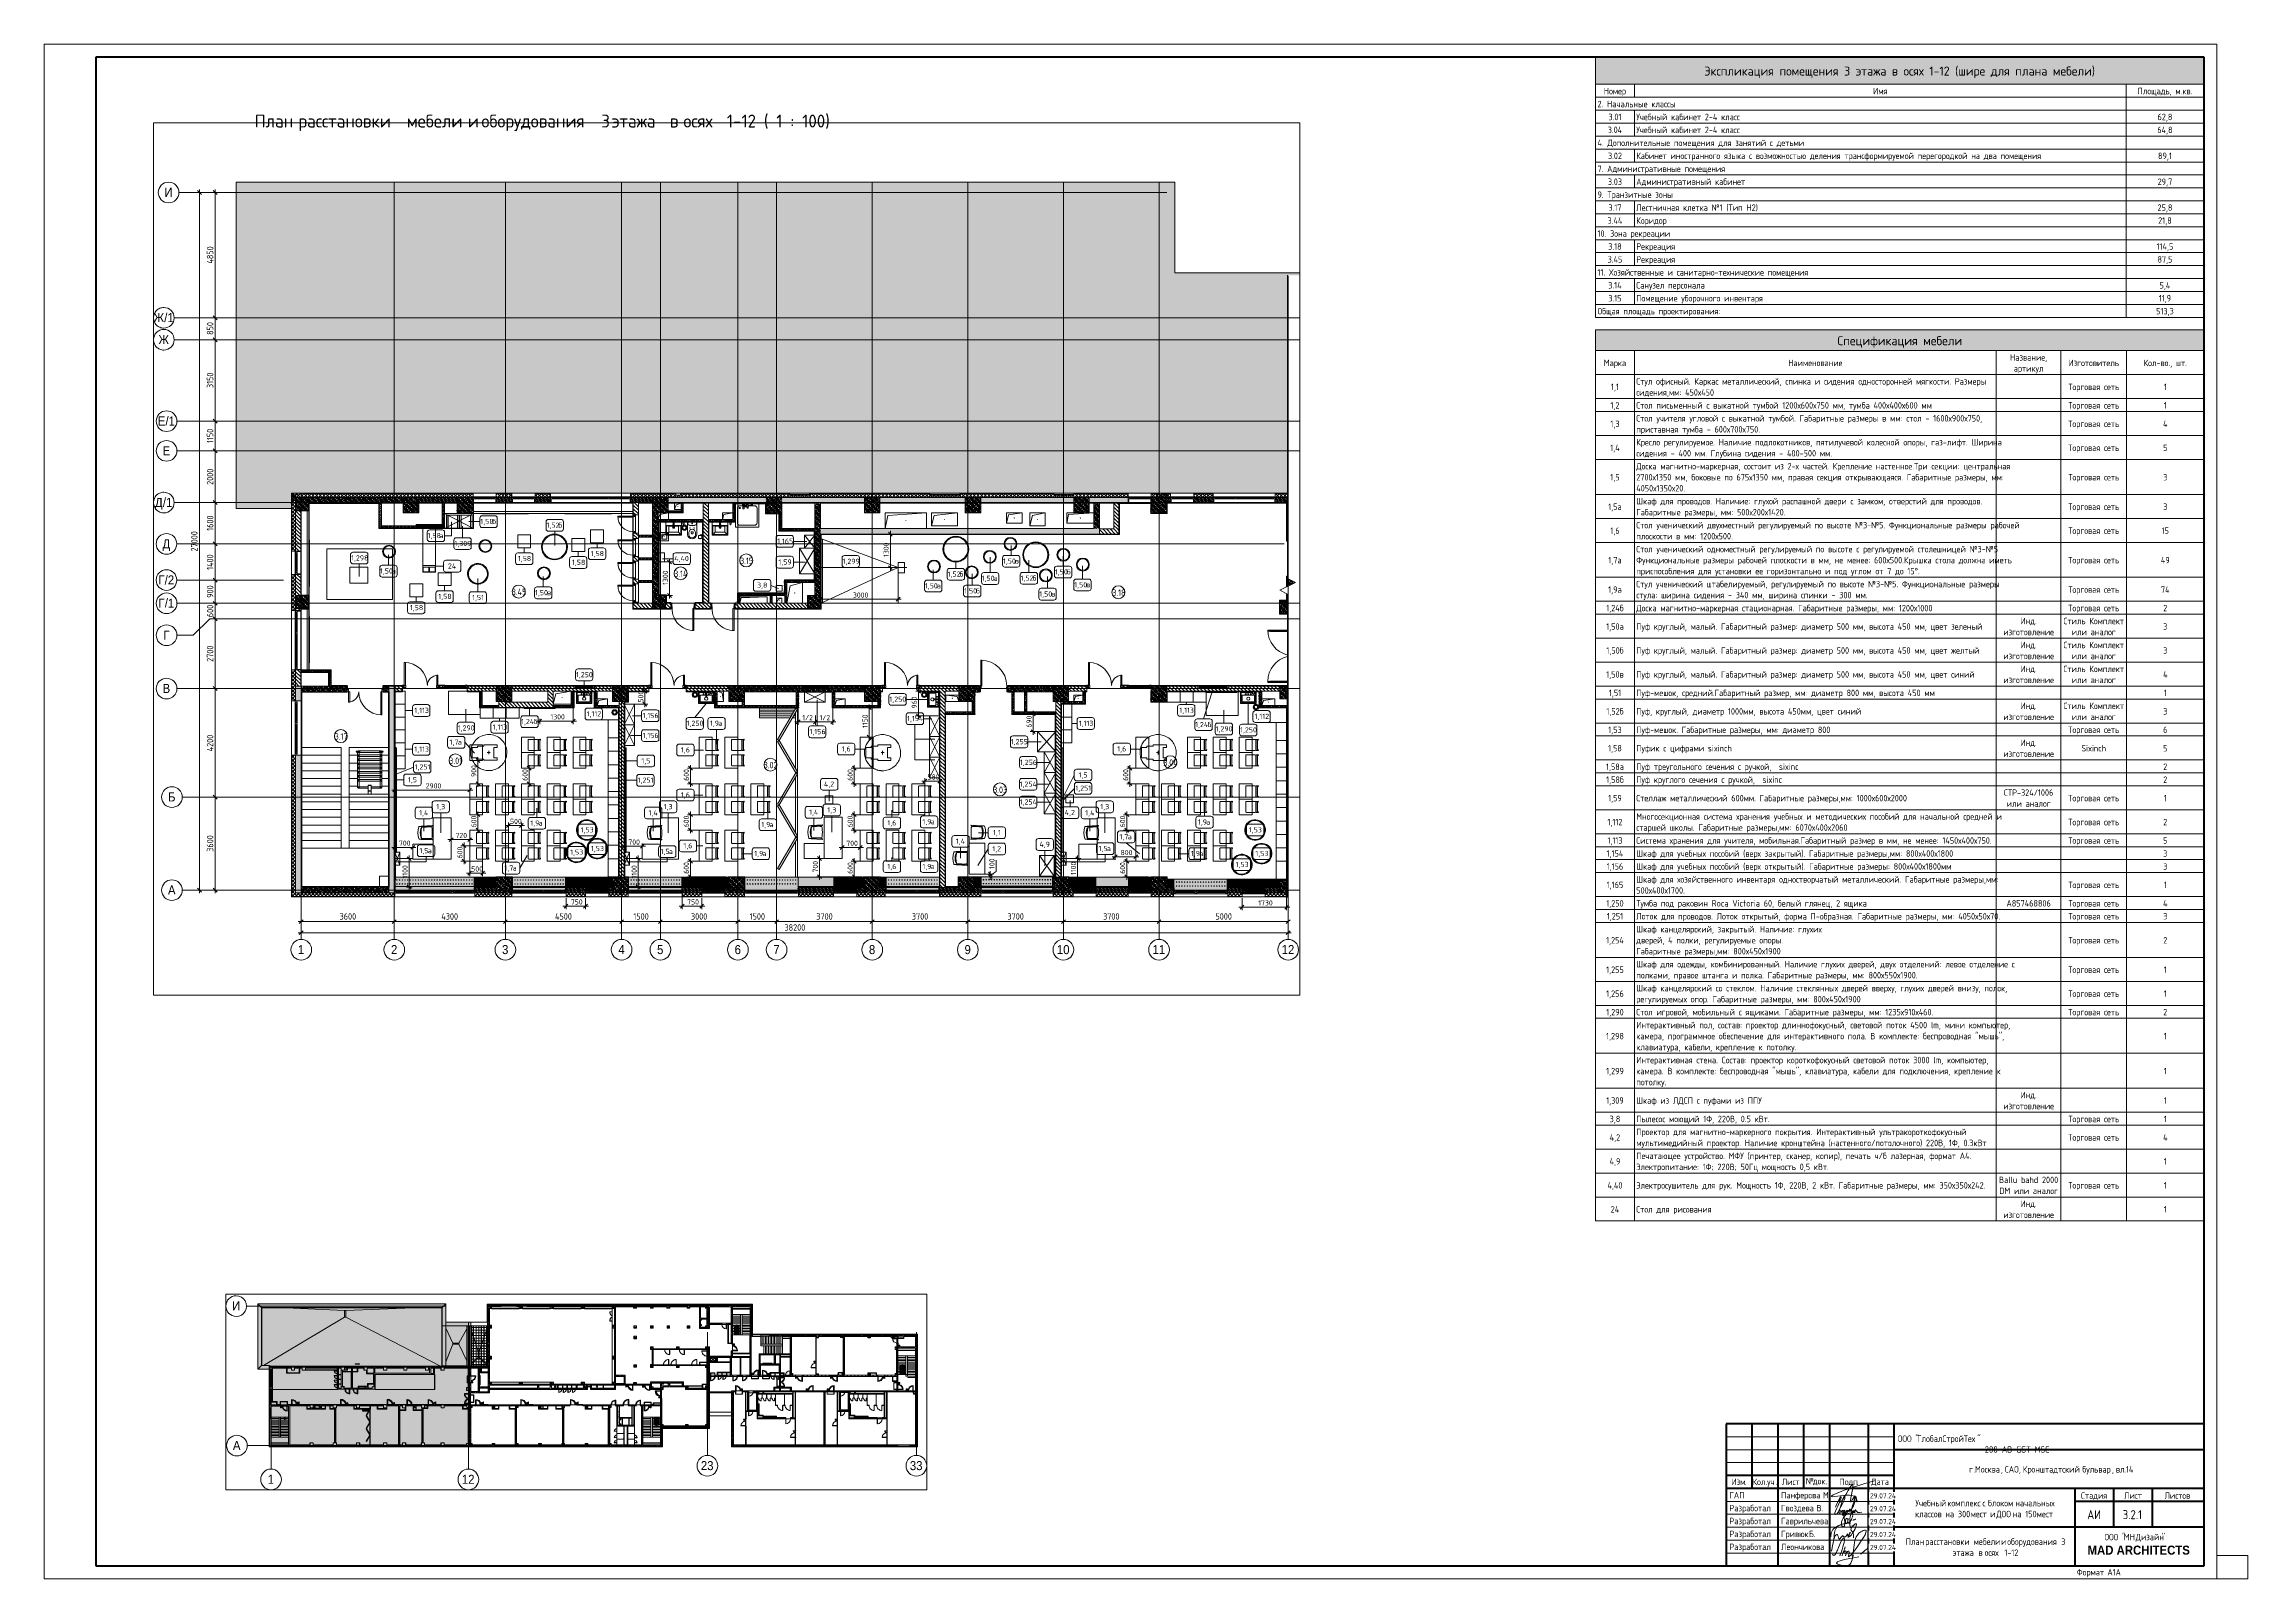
# Paper-space layout 'Layout1' of a CAD drawing. Header units: millimetres. Extents: x -841 to 12, y 0 to 594.
# The model-space entities are those that its viewports show. They can reach past a viewport. Long polylines and large blocks are cut down to what shows.
import ezdxf

# ---------------------------------------------------------------- set-up
doc = ezdxf.new("R2010")
doc.units = ezdxf.units.MM
for name, pattern in [('200_ШТРИХ__ш1_п0_6_', [160, 100, -60]), ('ADSK_Штрих_ш2 п1', [300, 200, -100]), ('Осевая', [3175, 635, -476.25, 1587.5, -476.25])]:
    doc.linetypes.add(name, pattern=pattern)
for name, color, linetype, lineweight in [('0-1', 7, 'Continuous', 9), ('A-ANNO-DIMS', 7, 'Continuous', 9), ('A-ANNO-DIMS-100', 7, 'Continuous', 9), ('A-ANNO-NOTE', 7, 'Continuous', 9), ('A-AREA-IDEN', 7, 'Continuous', 9), ('A-DETL', 7, 'Continuous', 9), ('A-DETL-1', 7, 'ADSK_Штрих_ш2 п1', 9), ('A-DETL-2', 7, 'Continuous', 5), ('A-DETL-GENF', 7, 'Continuous', 9), ('A-DETL-MBND-1', 7, '200_ШТРИХ__ш1_п0_6_', 9), ('A-DOOR', 7, 'Continuous', 9), ('A-DOOR-6', 7, 'Continuous', 5), ('A-DOOR-FRAM-2', 7, 'Continuous', 9), ('A-GENM', 7, 'Continuous', 9), ('A-GENM-1', 7, 'Continuous', 25), ('A-GENM-2', 7, 'Continuous', 5), ('A-GLAZ', 7, 'Continuous', 9), ('A-GLAZ-1', 7, 'Continuous', 13), ('A-GLAZ-2', 7, 'Continuous', 5), ('A-GLAZ-CURT', 7, 'Continuous', 9), ('A-GLAZ-CURT-1', 7, 'Continuous', 25), ('A-GLAZ-CURT-2', 7, 'Continuous', 5), ('A-GLAZ-CWMG', 7, 'Continuous', 9), ('A-GLAZ-CWMG-1', 7, 'Continuous', 25), ('A-GLAZ-CWMG-2', 7, 'Continuous', 5), ('A-ROOF', 7, 'Continuous', 5), ('A-ROOF-PATT', 7, 'Continuous', 5), ('A-WALL', 7, 'Continuous', 9), ('A-WALL-2', 7, 'Continuous', 5), ('G-ANNO-LEGN', 7, 'Continuous', 9), ('G-ANNO-SCHD', 7, 'Continuous', 9), ('G-ANNO-TTLB', 7, 'Continuous', 9), ('I-FURN-IDEN', 7, 'Continuous', 9), ('I-WALL', 7, 'Continuous', 9), ('I-WALL-2', 7, 'Continuous', 5), ('M-EQPM-2', 7, 'Continuous', 5), ('P-SANR-FIXT', 7, 'Continuous', 9), ('P-SANR-FIXT-2', 7, 'Continuous', 13), ('S-COLS', 7, 'Continuous', 9), ('S-COLS-2', 7, 'Continuous', 5), ('S-STRS-1', 7, 'Continuous', 9), ('S-STRS-2', 7, 'Continuous', 5), ('Знаки', 7, 'Continuous', 9), ('Оси', 7, 'Continuous', 9), ('Оси-1', 7, 'Continuous', 20), ('Оси-2', 7, 'Осевая', 9)]:
    doc.layers.add(name, color=color, linetype=linetype, lineweight=lineweight)
for name, color, linetype, lineweight, true_color in [('A-DETL-GENF-2', 7, 'Continuous', 9, 0xd4d4d4), ('A-DETL-GENF-4', 7, 'Continuous', 5, 0xb7b7b7), ('A-DETL-GENF-5', 7, 'Continuous', 5, 0xaaaaaa), ('A-DOOR-1', 7, 'Continuous', 9, 0xc0c0c0), ('A-DOOR-2', 7, '200_ШТРИХ__ш1_п0_6_', 9, 0xc0c0c0), ('A-DOOR-3', 7, 'Continuous', 5, 0xaaaaaa), ('A-DOOR-4', 7, 'Continuous', 5, 0xe2e2e2), ('A-DOOR-5', 7, 'Continuous', 5, 0xb7b7b7), ('A-DOOR-FRAM-1', 7, 'Continuous', 9, 0xc0c0c0), ('A-DOOR-FRAM-3', 7, 'Continuous', 5, 0xe2e2e2), ('A-DOOR-FRAM-4', 7, 'Continuous', 5, 0xaaaaaa), ('A-DOOR-FRAM-5', 7, 'Continuous', 5, 0xb7b7b7), ('A-FLOR-1', 7, 'Continuous', 5, 0xb7b7b7), ('A-FLOR-2', 7, 'Continuous', 5, 0xaaaaaa), ('A-GENM-3', 7, 'Continuous', 5, 0x737373), ('A-GENM-4', 7, 'Continuous', 5, 0xa1a1a1), ('A-GENM-5', 7, 'Continuous', 5, 0xe2ddcd), ('A-GLAZ-3', 7, 'Continuous', 5, 0x737373), ('A-GLAZ-CURT-3', 7, 'Continuous', 5, 0x737373), ('A-GLAZ-CWMG-3', 7, 'Continuous', 5, 0x383e42), ('A-GLAZ-CWMG-4', 7, 'Continuous', 5, 0x737373), ('A-WALL-1', 9, 'Continuous', 9, 0x808080), ('A-WALL-3', 7, 'Continuous', 5, 0x737373), ('A-WALL-4', 7, 'Continuous', 9, 0x737373), ('A-WALL-5', 7, 'Continuous', 5, 0xa1a1a1), ('A-WALL-FNSH-1', 9, 'Continuous', 9, 0x808080), ('I-FURN-1', 9, 'Continuous', 9, 0x808080), ('I-FURN-2', 9, '200_ШТРИХ__ш1_п0_6_', 9, 0x808080), ('I-WALL-1', 7, 'Continuous', 9, 0xe7e7e7), ('I-WALL-3', 7, 'Continuous', 5, 0x737373), ('I-WALL-4', 7, 'Continuous', 5, 0x787878), ('M-EQPM-1', 7, 'Continuous', 9, 0xb2b2b2), ('P-SANR-FIXT-1', 9, 'Continuous', 13, 0x808080), ('S-COLS-1', 7, 'Continuous', 5, 0x737373), ('S-STRS-3', 7, 'Continuous', 5, 0x737373)]:
    doc.layers.add(name, color=color, linetype=linetype, lineweight=lineweight, true_color=true_color)
doc.layers.add('A-DETL-GENF-3', color=7, linetype='Continuous', lineweight=9, true_color=0xc0c0c0, transparency=0.4)
doc.layers.add('G-ANNO-NPLT', color=7, linetype='Continuous', plot=False)
doc.styles.add('Arial', font='arial.ttf', dxfattribs={"width": 0.9, "height": 350})
doc.styles.add('Arial_1', font='arial.ttf', dxfattribs={"width": 0.9, "height": 1750})
doc.styles.add('Arial_B', font='', dxfattribs={"width": 0.9, "height": 3.5})
doc.styles.add('GOST Common_3', font='GOST_Common.ttf', dxfattribs={"width": 0.9, "height": 250})
doc.styles.add('GOST Common_4', font='GOST_Common.ttf', dxfattribs={"height": 200})
doc.styles.add('GOST Common_5', font='GOST_Common.ttf', dxfattribs={"height": 5})
doc.styles.add('GOST Common_6', font='GOST_Common.ttf', dxfattribs={"height": 3.5})
doc.styles.add('GOST Common_7', font='GOST_Common.ttf', dxfattribs={"width": 0.9, "height": 2.5})
doc.styles.add('GOST Common_8', font='GOST_Common.ttf', dxfattribs={"width": 0.9, "height": 3.5})
doc.styles.add('GOST Common_9', font='GOST_Common.ttf', dxfattribs={"width": 0.9, "height": 2})
doc.styles.add('ISOCPEUR_2', font='isocpeur.ttf', dxfattribs={"width": 0.9, "height": 250})
doc.styles.add('ISOCPEUR_3', font='isocpeur.ttf', dxfattribs={"width": 0.9, "height": 200})
doc.styles.get('Arial_B').set_extended_font_data('Arial', bold=True)
doc.dimstyles.new('ISO-2_0_0_9К_Средний_округл2', dxfattribs={"dimscale": 304.8, "dimtxt": 199.196235, "dimasz": 0.492126, "dimexe": 0.393701, "dimexo": 0, "dimgap": 0, "dimtad": 1, "dimdec": 0, "dimrnd": 10, "dimzin": 0, "dimdsep": 46, "dimtxsty": 'ISOCPEUR_3', "dimblk1": 'OBLIQUE', "dimblk2": 'OBLIQUE', "dimsah": 1, "dimcen": 0.09, "dimdle": 0.393701, "dimazin": 0, "dimtfac": 1, "dimtdec": 4, "dimtix": 1, "dimtmove": 0, "dimatfit": 3, "dimfxl": 1, "dimtvp": 1, "dimtolj": 1, "dimtzin": 0, "dimarcsym": 2})
doc.dimstyles.new('ISO-2_0_0_9К_Средний_округл2_1', dxfattribs={"dimscale": 304.8, "dimtxt": 199.196235, "dimasz": 0.492126, "dimexe": 0.393701, "dimexo": 0, "dimgap": 0, "dimtad": 1, "dimdec": 0, "dimrnd": 10, "dimzin": 0, "dimdsep": 46, "dimtxsty": 'ISOCPEUR_3', "dimblk1": 'OBLIQUE', "dimblk2": 'OBLIQUE', "dimsah": 1, "dimcen": 0.09, "dimdle": 0.393701, "dimazin": 0, "dimtfac": 1, "dimtdec": 4, "dimtix": 1, "dimtmove": 1, "dimatfit": 3, "dimfxl": 1, "dimtvp": 1, "dimtolj": 1, "dimtzin": 0, "dimarcsym": 2})
doc.dimstyles.new('ISO-2_5_0_9К_БОЛЬШОЙ', dxfattribs={"dimscale": 304.8, "dimtxt": 248.995294, "dimasz": 0.492126, "dimexe": 0.393701, "dimexo": 0.984252, "dimgap": 0, "dimtad": 1, "dimdec": 0, "dimrnd": 10, "dimzin": 0, "dimdsep": 46, "dimtxsty": 'ISOCPEUR_2', "dimblk1": 'OBLIQUE', "dimblk2": 'OBLIQUE', "dimsah": 1, "dimcen": 0.09, "dimdle": 0.393701, "dimazin": 0, "dimtfac": 1, "dimtdec": 4, "dimtix": 1, "dimtmove": 0, "dimatfit": 3, "dimfxl": 1, "dimtvp": 1, "dimtolj": 1, "dimtzin": 0, "dimarcsym": 2})
pattern_1 = [(135, (29493.174, 0), (-35.35534, -35.35534), [])]
pattern_2 = [(135, (29493.17, 0), (-70.71068, -70.71068), [])]
pattern_3 = [(45, (29493.17, 0), (-70.71068, 70.71068), []), (135, (29493.17, 0), (-70.71068, -70.71068), [])]
pattern_4 = [(45, (29493.17, 0), (-57.02463, 57.02463), []), (45, (29550.2, 0), (-57.02463, 57.02463), [100.806, -20.161, 3.353, -16.808])]
pattern_5 = [(135, (1826.41, 164.685), (-14.14214, -14.14214), []), (225, (1826.41, 164.685), (14.14214, -14.14214), [])]
pattern_6 = [(45, (-296.384, 164.685), (-14.1421, 14.1421), []), (135, (-296.384, 164.685), (-14.1421, -14.1421), [])]
pattern_7 = [(135, (29493.17, 0), (-75.43415, -75.43415), [106.68, -17.78, 3.556, -17.78]), (135, (29493.17, 75.39), (-75.43415, -75.43415), []), (50, (29493.17, 0), (127.52922, -11.15758), [13.335, -146.685]), (355, (29493.17, 0), (-24.66966, 133.74002), [10.668, -117.348]), (100.451, (29503.8, -0.93), (102.85973, 122.58178), [11.333, -124.663]), (46.184, (29493.17, 35.56), (189.75516, -29.43036), [20.002, -220.027]), (96.636, (29508.99, 33.1), (166.1822, 173.1996), [17, -186.995]), (351.184, (29493.17, 35.56), (166.1839, 173.1976), [16.002, -176.022]), (21, (29510.95, 26.67), (106.13027, -71.58603), [13.335, -146.685]), (326, (29510.95, 26.67), (43.26188, 128.93175), [10.668, -117.348]), (71.451, (29519.8, 20.7), (149.39198, 57.34505), [11.333, -124.663]), (37.5, (29493.174, 0), (2.16223, 59.188357), [3.353, -112.573, 3.353, -115.773, -117.792]), (37.5, (29493.174, 0), (2.16223, 59.188357), [-235.052, 3.353, -114.44]), (7.5, (29493.174, 0), (46.77386, 70.12615), [3.353, -64.567, 3.353, -109.906, -44.894]), (7.5, (29493.174, 0), (46.77386, 70.12615), [-181.178, 3.353, -41.542]), (327.5, (29453.525, 0), (94.91367, -4.010093), [3.353, -41.097, 3.353, -135.331, -184.023]), (327.5, (29453.525, 0), (94.91367, -4.010093), [-183.134, 3.353, -180.67]), (317.5, (29435.745, 0), (103.69057, 17.79882), [3.353, -54.432, 3.353, -88.748, -130.683]), (317.5, (29435.745, 0), (103.69057, 17.79882), [-149.885, 3.353, -127.33])]
pattern_8 = [(45, (29493.174, 0), (-35.35534, 35.35534), [])]
pattern_9 = [(135, (1951.41, 164.685), (-14.14214, -14.14214), []), (225, (1951.41, 164.685), (14.14214, -14.14214), [])]
pattern_10 = [(45, (-171.384, 164.685), (-14.1421, 14.1421), []), (135, (-171.384, 164.685), (-14.1421, -14.1421), [])]
pattern_11 = [(0, (29493.174, 0), (121.92, 30.48), [10.058, -81.382, 10.058, -81.382, -487.68]), (0, (29493.174, 0), (121.92, 30.48), [-182.88, 10.058, -172.822, 10.058, -81.382, -213.36]), (0, (29493.174, 0), (121.92, 30.48), [-457.2, 10.058, -50.902, 10.058, -142.342]), (120, (29538.894, 15.24), (-87.356454, 90.345817), [10.058, -81.382, 10.058, -81.382, -487.68]), (120, (29538.894, 15.24), (-87.356454, 90.345817), [-182.88, 10.058, -172.822, 10.058, -81.382, -213.36]), (120, (29538.894, 15.24), (-87.356454, 90.345817), [-457.2, 10.058, -50.902, 10.058, -142.342]), (240, (29554.134, 76.2), (-34.563546, -120.825817), [10.058, -81.382, 10.058, -81.382, -487.68]), (240, (29554.134, 76.2), (-34.563546, -120.825817), [-182.88, 10.058, -172.822, 10.058, -81.382, -213.36]), (240, (29554.134, 76.2), (-34.563546, -120.825817), [-457.2, 10.058, -50.902, 10.058, -142.342])]
pattern_12 = [(135, (1751.41, 174.685), (-14.14214, -14.14214), []), (225, (1751.41, 174.685), (14.14214, -14.14214), [])]
pattern_13 = [(45, (-371.384, 174.685), (-14.1421, 14.1421), []), (135, (-371.384, 174.685), (-14.1421, -14.1421), [])]
pattern_14 = [(45, (90440.88, 0), (-285.1231, 285.1231), []), (45, (90726, 0), (-285.1231, 285.1231), [504.031, -100.806, 16.764, -84.042])]
pattern_15 = [(135, (90440.88, 0), (-176.7767, -176.7767), [])]
pattern_16 = [(45, (90440.9, 0), (-353.5534, 353.5534), []), (135, (90440.9, 0), (-353.5534, -353.5534), [])]
pattern_17 = [(135, (90440.9, 0), (-353.5534, -353.5534), [])]
pattern_18 = [(45, (90440.88, 0), (-176.7767, 176.7767), [])]
pattern_19 = [(135, (90440.9, 0), (-377.1708, -377.1708), [533.4, -88.9, 17.78, -88.9]), (135, (90440.9, 376.94), (-377.1708, -377.1708), []), (50, (90440.9, 0), (637.6445, -55.7866), [66.675, -733.425]), (355, (90440.9, 0), (-123.3494, 668.6992), [53.34, -586.74]), (100.451, (90494, -4.65), (514.299, 612.908), [56.665, -623.315]), (46.184, (90440.9, 177.8), (948.7764, -147.1497), [100.012, -1100.137]), (96.636, (90519.9, 165.5), (830.909, 865.997), [84.998, -934.973]), (351.184, (90440.9, 177.8), (830.918, 865.988), [80.01, -880.11]), (21, (90529.8, 133.35), (530.6506, -357.9283), [66.675, -733.425]), (326, (90529.8, 133.35), (216.308, 644.6585), [53.34, -586.74]), (71.451, (90574, 103.5), (746.9596, 286.7243), [56.665, -623.315]), (37.5, (90440.88, 0), (10.81053, 295.9426), [16.764, -562.864, 16.764, -578.866, -588.962]), (37.5, (90440.88, 0), (10.81053, 295.9426), [-1175.258, 16.764, -572.198]), (7.5, (90440.88, 0), (233.8692, 350.63175), [16.764, -322.834, 16.764, -549.529, -224.472]), (7.5, (90440.88, 0), (233.8692, 350.63175), [-905.891, 16.764, -207.708]), (327.5, (90242.63, 0), (474.5678, -20.0513), [16.764, -205.486, 16.764, -676.656, -920.115]), (327.5, (90242.63, 0), (474.5678, -20.0513), [-915.67, 16.764, -903.351]), (317.5, (90153.73, 0), (518.4522, 88.9934), [16.764, -272.161, 16.764, -443.738, -653.415]), (317.5, (90153.73, 0), (518.4522, 88.9934), [-749.427, 16.764, -636.651])]
pattern_20 = [(135, (1826.41, 174.685), (-14.14214, -14.14214), []), (225, (1826.41, 174.685), (14.14214, -14.14214), [])]
pattern_21 = [(45, (-296.384, 174.685), (-14.1421, 14.1421), []), (135, (-296.384, 174.685), (-14.1421, -14.1421), [])]
pattern_22 = [(45, (90440.9, 0), (-427.6843, 427.6843), []), (45, (90726, 0), (-427.6843, 427.6843), [])]
pattern_23 = [(135, (1826.41, 104.685), (-14.14214, -14.14214), []), (225, (1826.41, 104.685), (14.14214, -14.14214), [])]
pattern_24 = [(45, (-296.384, 104.685), (-14.1421, 14.1421), []), (135, (-296.384, 104.685), (-14.1421, -14.1421), [])]
pattern_25 = [(135, (1576.41, 164.685), (-14.14214, -14.14214), []), (225, (1576.41, 164.685), (14.14214, -14.14214), [])]
pattern_26 = [(45, (-546.384, 164.685), (-14.1421, 14.1421), []), (135, (-546.384, 164.685), (-14.1421, -14.1421), [])]
pattern_27 = [(135, (1951.41, 124.685), (-14.14214, -14.14214), []), (225, (1951.41, 124.685), (14.14214, -14.14214), [])]
pattern_28 = [(45, (-171.384, 124.685), (-14.1421, 14.1421), []), (135, (-171.384, 124.685), (-14.1421, -14.1421), [])]
pattern_29 = [(45, (90440.9, 0), (-530.33, 530.33), []), (135, (90440.9, 0), (-530.33, -530.33), [])]

psp = doc.layouts.get("Layout1")

# ---------------------------------------------------------------- texts
at = {"layer": 'G-ANNO-SCHD', "line_spacing_factor": 1.022761}
for s, insert, char_height, width, attachment_point, style in [('Экспликация помещения 3 этажа в осях 1-12 (шире для плана мебели)', (-122.8, 585.31), 3.5, 179.5012, 2, 'GOST Common_6'), ('2. Начальные классы', (-239.74, 572.05), 2.5, 33.7611, 1, 'GOST Common_7'), ('Номер', (-232.99, 577.06), 2.5, 9.896, 2, 'GOST Common_7'), ('Имя', (-130.3, 577.06), 2.5, 6.1548, 2, 'GOST Common_7'), ('Площадь, м.кв.', (-20.12, 577.06), 2.5, 23.8349, 2, 'GOST Common_7'), ('3.01', (-232.99, 567.04), 2.5, 5.9135, 2, 'GOST Common_7'), ('Учебный кабинет 2-4 класс', (-224.74, 567.04), 2.5, 45.3768, 1, 'GOST Common_7'), ('62,8', (-20.12, 567.04), 2.5, 6.5471, 2, 'GOST Common_7'), ('4. Дополнительные помещения для занятий с детьми', (-239.74, 557.02), 2.5, 87.103, 1, 'GOST Common_7'), ('3.04', (-232.99, 562.03), 2.5, 6.6979, 2, 'GOST Common_7'), ('Учебный кабинет 2-4 класс', (-224.74, 562.03), 2.5, 45.3768, 1, 'GOST Common_7'), ('64,8', (-20.12, 562.03), 2.5, 6.8186, 2, 'GOST Common_7'), ('7. Административные помещения', (-239.74, 546.99), 2.5, 54.6091, 1, 'GOST Common_7'), ('3.02', (-232.99, 552), 2.5, 6.4264, 2, 'GOST Common_7'), ('Кабинет иностранного языка с возможностью деления трансформируемой перегородкой на два помещения', (-224.74, 552), 2.5, 176.7704, 1, 'GOST Common_7'), ('89,1', (-20.12, 552), 2.5, 6.0341, 2, 'GOST Common_7'), ('3.03', (-232.99, 541.98), 2.5, 6.4264, 2, 'GOST Common_7'), ('Административный кабинет', (-224.74, 541.98), 2.5, 46.9759, 1, 'GOST Common_7'), ('29,7', (-20.12, 541.98), 2.5, 6.5471, 2, 'GOST Common_7'), ('9. Транзитные зоны', (-239.74, 536.97), 2.5, 32.1318, 1, 'GOST Common_7'), ('3.17', (-232.99, 531.96), 2.5, 5.9135, 2, 'GOST Common_7'), ('Лестничная клетка №1 (Тип Н2)', (-224.74, 531.96), 2.5, 51.9842, 1, 'GOST Common_7'), ('25,8', (-20.12, 531.96), 2.5, 6.5471, 2, 'GOST Common_7'), ('10. Зона рекреации', (-239.74, 521.93), 2.5, 31.1966, 1, 'GOST Common_7'), ('3.44', (-232.99, 526.95), 2.5, 6.9694, 2, 'GOST Common_7'), ('Коридор', (-224.74, 526.95), 2.5, 13.3656, 1, 'GOST Common_7'), ('21,8', (-20.12, 526.95), 2.5, 6.0341, 2, 'GOST Common_7'), ('3.45', (-232.99, 511.91), 2.5, 6.6979, 2, 'GOST Common_7'), ('3.18', (-232.99, 516.92), 2.5, 5.9135, 2, 'GOST Common_7'), ('Рекреация', (-224.74, 516.92), 2.5, 17.6499, 1, 'GOST Common_7'), ('Рекреация', (-224.74, 511.91), 2.5, 17.6499, 1, 'GOST Common_7'), ('114,5', (-20.12, 516.92), 2.5, 7.6634, 2, 'GOST Common_7'), ('87,5', (-20.12, 511.91), 2.5, 6.5471, 2, 'GOST Common_7'), ('11. Хозяйственные и санитарно-технические помещения', (-239.74, 506.9), 2.5, 92.8052, 1, 'GOST Common_7'), ('3.14', (-232.99, 501.89), 2.5, 6.185, 2, 'GOST Common_7'), ('3.15', (-232.99, 496.88), 2.5, 5.9135, 2, 'GOST Common_7'), ('Санузел персонала', (-224.74, 501.89), 2.5, 31.3172, 1, 'GOST Common_7'), ('Помещение уборочного инвентаря', (-224.74, 496.88), 2.5, 56.4193, 1, 'GOST Common_7'), ('11,9', (-20.12, 496.88), 2.5, 5.5212, 2, 'GOST Common_7'), ('5,4', (-20.12, 501.89), 2.5, 4.948, 2, 'GOST Common_7'), ('Общая площадь проектирования:', (-239.74, 491.87), 2.5, 54.5789, 1, 'GOST Common_7'), ('513,3', (-20.12, 491.87), 2.5, 7.9047, 2, 'GOST Common_7'), ('Спецификация мебели', (-122.74, 480.94), 3.5, 57.187, 2, 'GOST Common_6'), ('Марка', (-232.99, 471.85), 2.5, 10.4391, 2, 'GOST Common_7'), ('Наименование', (-155.43, 471.85), 2.5, 23.5332, 2, 'GOST Common_7'), ('Название,\\Pартикул', (-72.88, 473.98), 2.5, 16.5939, 2, 'GOST Common_7'), ('Изготовитель', (-47.68, 471.85), 2.5, 23.684, 2, 'GOST Common_7'), ('Кол-во., шт.', (-19.99, 471.85), 2.5, 19.8222, 2, 'GOST Common_7'), ('1,1', (-232.99, 462.57), 2.5, 3.6507, 2, 'GOST Common_7'), ('Стул офисный. Каркас металлический, спинка и сидения односторонней мягкости. Размеры\\Pсидения,мм: 450х450', (-224.74, 464.7), 2.5, 149.8279, 1, 'GOST Common_7'), ('Торговая сеть', (-47.68, 462.57), 2.5, 24.2271, 2, 'GOST Common_7'), ('\\fGOST Common|b0|i0|c204|p34|;\\W.9;1', (-19.99, 462.57), 2.5, 1.3577, 2, 'GOST Common_7'), ('1,2', (-232.99, 455.43), 2.5, 4.1636, 2, 'GOST Common_7'), ('Стол письменный с выкатной тумбой 1200х600х750 мм, тумба 400х400х600 мм', (-224.74, 455.43), 2.5, 128.1653, 1, 'GOST Common_7'), ('Торговая сеть', (-47.68, 455.43), 2.5, 24.2271, 2, 'GOST Common_7'), ('\\fGOST Common|b0|i0|c204|p34|;\\W.9;1', (-19.99, 455.43), 2.5, 1.3577, 2, 'GOST Common_7'), ('1,3', (-232.99, 448.29), 2.5, 4.1636, 2, 'GOST Common_7'), ('Стол учителя угловой с выкатной тумбой. Габаритные размеры в мм: стол - 1600х900х750,\\Pприставная тумба - 600х700х750.', (-224.74, 450.42), 2.5, 149.8581, 1, 'GOST Common_7'), ('Торговая сеть', (-47.68, 448.29), 2.5, 24.2271, 2, 'GOST Common_7'), ('\\fGOST Common|b0|i0|c204|p34|;\\W.9;4', (-19.99, 448.29), 2.5, 2.1421, 2, 'GOST Common_7'), ('1,4', (-232.99, 439.01), 2.5, 4.4351, 2, 'GOST Common_7'), ('Кресло регулируемое. Наличие подлокотников, пятилучевой колесной опоры, газ-лифт. Ширина\\Pсидения - 400 мм. Глубина сидения - 400-500 мм.', (-224.74, 441.15), 2.5, 157.431, 1, 'GOST Common_7'), ('Торговая сеть', (-47.68, 439.01), 2.5, 24.2271, 2, 'GOST Common_7'), ('\\fGOST Common|b0|i0|c204|p34|;\\W.9;5', (-19.99, 439.01), 2.5, 1.8706, 2, 'GOST Common_7'), ('1,5', (-232.99, 427.61), 2.5, 4.1636, 2, 'GOST Common_7'), ('Доска магнитно-маркерная, состоит из 2-х частей. Крепление настенное.Три секции: центральная\\P2700х1350 мм, боковые по 675х1350 мм, правая секция открывающаяся. Габаритные размеры, мм:\\P4050х1350х20.', (-224.74, 431.87), 2.5, 165.6072, 1, 'GOST Common_7'), ('Торговая сеть', (-47.68, 427.61), 2.5, 24.2271, 2, 'GOST Common_7'), ('\\fGOST Common|b0|i0|c204|p34|;\\W.9;3', (-19.99, 427.61), 2.5, 1.8706, 2, 'GOST Common_7'), ('Шкаф для проводов. Наличие: глухой распашной двери с замком, отверстий для проводов.\\PГабаритные размеры, мм: 500х200х1420.', (-224.74, 418.34), 2.5, 147.0522, 1, 'GOST Common_7'), ('1,5а', (-232.99, 416.21), 2.5, 6.3057, 2, 'GOST Common_7'), ('Торговая сеть', (-47.68, 416.21), 2.5, 24.2271, 2, 'GOST Common_7'), ('\\fGOST Common|b0|i0|c204|p34|;\\W.9;3', (-19.99, 416.21), 2.5, 1.8706, 2, 'GOST Common_7'), ('1,6', (-232.99, 406.93), 2.5, 4.1636, 2, 'GOST Common_7'), ('Стол ученический двухместный регулируемый по высоте №3-№5. Функциональные размеры рабочей\\Pплоскости в мм: 1200х500.', (-224.74, 409.06), 2.5, 164.5814, 1, 'GOST Common_7'), ('Торговая сеть', (-47.68, 406.93), 2.5, 24.2271, 2, 'GOST Common_7'), ('15', (-19.99, 406.93), 2.5, 3.2283, 2, 'GOST Common_7'), ('1,7а', (-232.99, 395.53), 2.5, 6.3057, 2, 'GOST Common_7'), ('Стол ученический одноместный регулируемый по высоте с регулируемой столешницей №3-№5\\PФункциональные размеры рабочей плоскости в мм, не менее: 600х500.Крышка стола должна иметь\\Pприспособления для установки ее горизонтально и под углом от 7 до 15°.', (-224.74, 399.79), 2.5, 162.0471, 1, 'GOST Common_7'), ('Торговая сеть', (-47.68, 395.53), 2.5, 24.2271, 2, 'GOST Common_7'), ('49', (-19.99, 395.53), 2.5, 4.0127, 2, 'GOST Common_7'), ('1,9а', (-232.99, 384.13), 2.5, 6.3057, 2, 'GOST Common_7'), ('Стул ученический штабелируемый, регулируемый по высоте №3-№5. Функциональные размеры\\Pстула: ширина сидения - 340 мм, ширина спинки - 300 мм.', (-224.74, 386.26), 2.5, 156.0129, 1, 'GOST Common_7'), ('Торговая сеть', (-47.68, 384.13), 2.5, 24.2271, 2, 'GOST Common_7'), ('74', (-19.99, 384.13), 2.5, 4.0127, 2, 'GOST Common_7'), ('1,24б', (-232.99, 376.98), 2.5, 8.1763, 2, 'GOST Common_7'), ('Доска магнитно-маркерная стационарная. Габаритные размеры, мм: 1200х1000', (-224.74, 376.98), 2.5, 131.454, 1, 'GOST Common_7'), ('Торговая сеть', (-47.68, 376.98), 2.5, 24.2271, 2, 'GOST Common_7'), ('\\fGOST Common|b0|i0|c204|p34|;\\W.9;2', (-19.99, 376.98), 2.5, 1.8706, 2, 'GOST Common_7'), ('1,50а', (-232.99, 369.84), 2.5, 8.1763, 2, 'GOST Common_7'), ('Пуф круглый, малый. Габаритный размер: диаметр 500 мм, высота 450 мм, цвет зеленый', (-224.74, 369.84), 2.5, 145.1816, 1, 'GOST Common_7'), ('Инд.\\Pизготовление', (-72.88, 371.97), 2.5, 22.8694, 2, 'GOST Common_7'), ('Стиль Комплект\\Pили аналог', (-47.68, 371.97), 2.5, 26.8821, 2, 'GOST Common_7'), ('\\fGOST Common|b0|i0|c204|p34|;\\W.9;3', (-19.99, 369.84), 2.5, 1.8706, 2, 'GOST Common_7'), ('1,50б', (-232.99, 360.57), 2.5, 7.9047, 2, 'GOST Common_7'), ('Пуф круглый, малый. Габаритный размер: диаметр 500 мм, высота 450 мм, цвет желтый', (-224.74, 360.57), 2.5, 144.5179, 1, 'GOST Common_7'), ('Инд.\\Pизготовление', (-72.88, 362.7), 2.5, 22.8694, 2, 'GOST Common_7'), ('Стиль Комплект\\Pили аналог', (-47.68, 362.7), 2.5, 26.8821, 2, 'GOST Common_7'), ('\\fGOST Common|b0|i0|c204|p34|;\\W.9;3', (-19.99, 360.57), 2.5, 1.8706, 2, 'GOST Common_7'), ('1,50в', (-232.99, 351.3), 2.5, 7.9047, 2, 'GOST Common_7'), ('Пуф круглый, малый. Габаритный размер: диаметр 500 мм, высота 450 мм, цвет синий', (-224.74, 351.3), 2.5, 141.0483, 1, 'GOST Common_7'), ('Инд.\\Pизготовление', (-72.88, 353.43), 2.5, 22.8694, 2, 'GOST Common_7'), ('Стиль Комплект\\Pили аналог', (-47.68, 353.43), 2.5, 26.8821, 2, 'GOST Common_7'), ('\\fGOST Common|b0|i0|c204|p34|;\\W.9;4', (-19.99, 351.3), 2.5, 2.1421, 2, 'GOST Common_7'), ('1,51', (-232.99, 344.15), 2.5, 5.5212, 2, 'GOST Common_7'), ('Пуф-мешок, средний.Габаритный размер, мм: диаметр 800 мм, высота 450 мм', (-224.74, 344.15), 2.5, 126.4758, 1, 'GOST Common_7'), ('\\fGOST Common|b0|i0|c204|p34|;\\W.9;1', (-19.99, 344.15), 2.5, 1.3577, 2, 'GOST Common_7'), ('1,52б', (-232.99, 337.01), 2.5, 7.9047, 2, 'GOST Common_7'), ('Пуф, круглый, диаметр 1000мм, высота 450мм, цвет синий', (-224.74, 337.01), 2.5, 95.1585, 1, 'GOST Common_7'), ('Инд.\\Pизготовление', (-72.88, 339.14), 2.5, 22.8694, 2, 'GOST Common_7'), ('Стиль Комплект\\Pили аналог', (-47.68, 339.14), 2.5, 26.8821, 2, 'GOST Common_7'), ('\\fGOST Common|b0|i0|c204|p34|;\\W.9;3', (-19.99, 337.01), 2.5, 1.8706, 2, 'GOST Common_7'), ('1,53', (-232.99, 329.87), 2.5, 6.0341, 2, 'GOST Common_7'), ('Пуф-мешок. Габаритные размеры, мм: диаметр 800', (-224.74, 329.87), 2.5, 83.6333, 1, 'GOST Common_7'), ('Инд.\\Pизготовление', (-72.88, 324.86), 2.5, 22.8694, 2, 'GOST Common_7'), ('Торговая сеть', (-47.68, 329.87), 2.5, 24.2271, 2, 'GOST Common_7'), ('\\fGOST Common|b0|i0|c204|p34|;\\W.9;6', (-19.99, 329.87), 2.5, 1.8706, 2, 'GOST Common_7'), ('1,58', (-232.99, 322.73), 2.5, 6.0341, 2, 'GOST Common_7'), ('Пуфик с цифрами sixinch', (-224.74, 322.73), 2.5, 39.7952, 1, 'GOST Common_7'), ('Sixinch', (-47.68, 322.73), 2.5, 11.0123, 2, 'GOST Common_7'), ('\\fGOST Common|b0|i0|c204|p34|;\\W.9;5', (-19.99, 322.73), 2.5, 1.8706, 2, 'GOST Common_7'), ('1,58а', (-232.99, 315.58), 2.5, 8.1763, 2, 'GOST Common_7'), ('1,58б', (-232.99, 310.57), 2.5, 7.9047, 2, 'GOST Common_7'), ('Пуф треугольного сечения с ручкой,  sixinc', (-224.74, 315.58), 2.5, 70.5392, 1, 'GOST Common_7'), ('Пуф круглого сечения с ручкой,  sixinc', (-224.74, 310.57), 2.5, 62.5138, 1, 'GOST Common_7'), ('\\fGOST Common|b0|i0|c204|p34|;\\W.9;2', (-19.99, 315.58), 2.5, 1.8706, 2, 'GOST Common_7'), ('\\fGOST Common|b0|i0|c204|p34|;\\W.9;2', (-19.99, 310.57), 2.5, 1.8706, 2, 'GOST Common_7'), ('1,59', (-232.99, 303.43), 2.5, 6.0341, 2, 'GOST Common_7'), ('Стеллаж металлический 600мм. Габаритные размеры,мм: 1000х600х2000', (-224.74, 303.43), 2.5, 118.6917, 1, 'GOST Common_7'), ('СТР-324/1006\\Pили аналог', (-72.88, 305.56), 2.5, 22.7487, 2, 'GOST Common_7'), ('Торговая сеть', (-47.68, 303.43), 2.5, 24.2271, 2, 'GOST Common_7'), ('\\fGOST Common|b0|i0|c204|p34|;\\W.9;1', (-19.99, 303.43), 2.5, 1.3577, 2, 'GOST Common_7'), ('1,112', (-232.99, 294.16), 2.5, 6.8789, 2, 'GOST Common_7'), ('Многосекционная система хранения учебных и методических пособий для начальной средней и\\Pстаршей школы. Габаритные размеры,мм: 6070х400х2060', (-224.74, 296.29), 2.5, 156.0129, 1, 'GOST Common_7'), ('Торговая сеть', (-47.68, 294.16), 2.5, 24.2271, 2, 'GOST Common_7'), ('\\fGOST Common|b0|i0|c204|p34|;\\W.9;2', (-19.99, 294.16), 2.5, 1.8706, 2, 'GOST Common_7'), ('1,154', (-232.99, 282), 2.5, 7.6634, 2, 'GOST Common_7'), ('1,113', (-232.99, 287.02), 2.5, 6.8789, 2, 'GOST Common_7'), ('Система хранения для учителя, мобильная.Габаритный размер в мм, не менее: 1450х400х750.', (-224.74, 287.02), 2.5, 153.1769, 1, 'GOST Common_7'), ('Шкаф для учебных пособий (верх закрытый). Габаритные размеры,мм: 800х400х1800', (-224.74, 282), 2.5, 137.1864, 1, 'GOST Common_7'), ('Торговая сеть', (-47.68, 287.02), 2.5, 24.2271, 2, 'GOST Common_7'), ('\\fGOST Common|b0|i0|c204|p34|;\\W.9;3', (-19.99, 282), 2.5, 1.8706, 2, 'GOST Common_7'), ('\\fGOST Common|b0|i0|c204|p34|;\\W.9;5', (-19.99, 287.02), 2.5, 1.8706, 2, 'GOST Common_7'), ('1,156', (-232.99, 276.99), 2.5, 7.3918, 2, 'GOST Common_7'), ('Шкаф для учебных пособий (верх открытый). Габаритные размеры: 800х400х1800мм', (-224.74, 276.99), 2.5, 136.6433, 1, 'GOST Common_7'), ('\\fGOST Common|b0|i0|c204|p34|;\\W.9;3', (-19.99, 276.99), 2.5, 1.8706, 2, 'GOST Common_7'), ('1,165', (-232.99, 269.85), 2.5, 7.3918, 2, 'GOST Common_7'), ('Шкаф для хозяйственного инвентаря одностворчатый металлический. Габаритные размеры,мм:\\P500х400х1700.', (-224.74, 271.98), 2.5, 158.7283, 1, 'GOST Common_7'), ('Торговая сеть', (-47.68, 269.85), 2.5, 24.2271, 2, 'GOST Common_7'), ('\\fGOST Common|b0|i0|c204|p34|;\\W.9;1', (-19.99, 269.85), 2.5, 1.3577, 2, 'GOST Common_7'), ('1,250', (-232.99, 262.71), 2.5, 7.9047, 2, 'GOST Common_7'), ('1,251', (-232.99, 257.7), 2.5, 7.3918, 2, 'GOST Common_7'), ('Лоток для проводов. Лоток открытый, форма П-образная. Габаритные размеры, мм: 4050х50х70.', (-224.74, 257.7), 2.5, 158.9395, 1, 'GOST Common_7'), ('Тумба под раковин Roca Victoria 60, белый глянец, 2 ящика', (-224.74, 262.71), 2.5, 96.7878, 1, 'GOST Common_7'), ('A857468806', (-72.88, 262.71), 2.5, 19.5205, 2, 'GOST Common_7'), ('Торговая сеть', (-47.68, 262.71), 2.5, 24.2271, 2, 'GOST Common_7'), ('Торговая сеть', (-47.68, 257.7), 2.5, 24.2271, 2, 'GOST Common_7'), ('\\fGOST Common|b0|i0|c204|p34|;\\W.9;4', (-19.99, 262.71), 2.5, 2.1421, 2, 'GOST Common_7'), ('\\fGOST Common|b0|i0|c204|p34|;\\W.9;3', (-19.99, 257.7), 2.5, 1.8706, 2, 'GOST Common_7'), ('1,254', (-232.99, 248.42), 2.5, 8.1763, 2, 'GOST Common_7'), ('Шкаф канцелярский, закрытый. Наличие: глухих\\Pдверей, 4 полки, регулируемые опоры.\\PГабаритные размеры,мм: 800х450х1900', (-224.74, 252.69), 2.5, 79.2284, 1, 'GOST Common_7'), ('Торговая сеть', (-47.68, 248.42), 2.5, 24.2271, 2, 'GOST Common_7'), ('\\fGOST Common|b0|i0|c204|p34|;\\W.9;2', (-19.99, 248.42), 2.5, 1.8706, 2, 'GOST Common_7'), ('Шкаф для одежды, комбинированный. Наличие глухих дверей, двух отделений: левое отделение с\\Pполками, правое штанга и полка. Габаритные размеры, мм: 800х550х1900.', (-224.74, 239.15), 2.5, 158.7283, 1, 'GOST Common_7'), ('1,255', (-232.99, 237.02), 2.5, 7.9047, 2, 'GOST Common_7'), ('Торговая сеть', (-47.68, 237.02), 2.5, 24.2271, 2, 'GOST Common_7'), ('\\fGOST Common|b0|i0|c204|p34|;\\W.9;1', (-19.99, 237.02), 2.5, 1.3577, 2, 'GOST Common_7'), ('1,256', (-232.99, 227.75), 2.5, 7.9047, 2, 'GOST Common_7'), ('Шкаф канцелярский со стеклом. Наличие стеклянных дверей вверху, глухих дверей внизу, полок,\\Pрегулируемых опор. Габаритные размеры, мм: 800х450х1900', (-224.74, 229.88), 2.5, 159.3317, 1, 'GOST Common_7'), ('Торговая сеть', (-47.68, 227.75), 2.5, 24.2271, 2, 'GOST Common_7'), ('\\fGOST Common|b0|i0|c204|p34|;\\W.9;1', (-19.99, 227.75), 2.5, 1.3577, 2, 'GOST Common_7'), ('1,290', (-232.99, 220.6), 2.5, 7.9047, 2, 'GOST Common_7'), ('Стол игровой, мобильный с ящиками. Габаритные размеры, мм: 1235х910х460.', (-224.74, 220.6), 2.5, 126.2042, 1, 'GOST Common_7'), ('Интерактивный пол, состав: проектор длиннофокусный, световой поток 4500 lm, мини компьютер,\\Pкамера, программное обеспечение для интерактивного пола. В комплекте: беспроводная "мышь",\\Pклавиатура, кабели, крепление к потолку.', (-224.74, 215.59), 2.5, 161.8057, 1, 'GOST Common_7'), ('Торговая сеть', (-47.68, 220.6), 2.5, 24.2271, 2, 'GOST Common_7'), ('\\fGOST Common|b0|i0|c204|p34|;\\W.9;2', (-19.99, 220.6), 2.5, 1.8706, 2, 'GOST Common_7'), ('1,298', (-232.99, 211.33), 2.5, 7.9047, 2, 'GOST Common_7'), ('\\fGOST Common|b0|i0|c204|p34|;\\W.9;1', (-19.99, 211.33), 2.5, 1.3577, 2, 'GOST Common_7'), ('1,299', (-232.99, 197.8), 2.5, 7.9047, 2, 'GOST Common_7'), ('Интерактивная стена. Состав: проектор короткофокусный световой поток 3000 lm, компьютер,\\Pкамера. В комплекте: беспроводная "мышь", клавиатура, кабели для подключения, крепление к\\Pпотолку.', (-224.74, 202.06), 2.5, 158.7585, 1, 'GOST Common_7'), ('\\fGOST Common|b0|i0|c204|p34|;\\W.9;1', (-19.99, 197.8), 2.5, 1.3577, 2, 'GOST Common_7'), ('Инд.\\Pизготовление', (-72.88, 188.52), 2.5, 22.8694, 2, 'GOST Common_7'), ('1,309', (-232.99, 186.39), 2.5, 7.9047, 2, 'GOST Common_7'), ('3,8', (-232.99, 179.25), 2.5, 4.6765, 2, 'GOST Common_7'), ('Шкаф из ЛДСП с пуфами из ППУ', (-224.74, 186.39), 2.5, 50.8981, 1, 'GOST Common_7'), ('Пылесос моющий 1Ф, 220В, 0.5 кВт.', (-224.74, 179.25), 2.5, 56.0271, 1, 'GOST Common_7'), ('Торговая сеть', (-47.68, 179.25), 2.5, 24.2271, 2, 'GOST Common_7'), ('\\fGOST Common|b0|i0|c204|p34|;\\W.9;1', (-19.99, 186.39), 2.5, 1.3577, 2, 'GOST Common_7'), ('\\fGOST Common|b0|i0|c204|p34|;\\W.9;1', (-19.99, 179.25), 2.5, 1.3577, 2, 'GOST Common_7'), ('4,2', (-232.99, 172.11), 2.5, 4.948, 2, 'GOST Common_7'), ('Проектор для магнитно-маркерного покрытия. Интерактивный ультракороткофокусный\\Pмультимедийный проектор. Наличие кронштейна (настенного/потолочного) 220В, 1Ф, 0.3кВт', (-224.74, 174.24), 2.5, 153.2071, 1, 'GOST Common_7'), ('Торговая сеть', (-47.68, 172.11), 2.5, 24.2271, 2, 'GOST Common_7'), ('\\fGOST Common|b0|i0|c204|p34|;\\W.9;4', (-19.99, 172.11), 2.5, 2.1421, 2, 'GOST Common_7'), ('4,9', (-232.99, 162.84), 2.5, 4.948, 2, 'GOST Common_7'), ('Печатающее устройство. МФУ (принтер, сканер, копир), печать ч/б лазерная, формат А4.\\PЭлектропитание: 1Ф; 220В; 50Гц мощность 0,5 кВт.', (-224.74, 164.97), 2.5, 149.4357, 1, 'GOST Common_7'), ('\\fGOST Common|b0|i0|c204|p34|;\\W.9;1', (-19.99, 162.84), 2.5, 1.3577, 2, 'GOST Common_7'), ('4,40', (-232.99, 153.56), 2.5, 7.0901, 2, 'GOST Common_7'), ('Электросушитель для рук. Мощность 1Ф, 220В, 2 кВт. Габаритные размеры, мм: 350х350х242.', (-224.74, 153.56), 2.5, 152.9959, 1, 'GOST Common_7'), ('Ballu bahd 2000\\PDM или аналог', (-72.88, 155.69), 2.5, 24.8909, 2, 'GOST Common_7'), ('Торговая сеть', (-47.68, 153.56), 2.5, 24.2271, 2, 'GOST Common_7'), ('\\fGOST Common|b0|i0|c204|p34|;\\W.9;1', (-19.99, 153.56), 2.5, 1.3577, 2, 'GOST Common_7'), ('Инд.\\Pизготовление', (-72.88, 146.42), 2.5, 22.8694, 2, 'GOST Common_7'), ('24', (-232.99, 144.29), 2.5, 4.0127, 2, 'GOST Common_7'), ('Стол для рисования', (-224.74, 144.29), 2.5, 32.3732, 1, 'GOST Common_7'), ('\\fGOST Common|b0|i0|c204|p34|;\\W.9;1', (-19.99, 144.29), 2.5, 1.3577, 2, 'GOST Common_7')]:
    psp.add_mtext(s, dxfattribs=dict(at, insert=insert, char_height=char_height, width=width, attachment_point=attachment_point, style=style))
at = {"layer": 'G-ANNO-TTLB', "attachment_point": 1}
for s, insert, char_height, width, style in [('План', (-759.47, 566.71), 5, 18.4388, 'GOST Common_5'), ('\\fGOST Common|b0|i0|c204|p34|; ', (-744.25, 566.71), 5, 2.0844, 'GOST Common_5'), ('расстановки', (-742.53, 566.71), 5, 48.7426, 'GOST Common_5'), ('\\fGOST Common|b0|i0|c204|p34|; ', (-702.32, 566.71), 5, 2.0844, 'GOST Common_5'), ('мебели', (-700.6, 566.71), 5, 26.5359, 'GOST Common_5'), ('\\fGOST Common|b0|i0|c204|p34|; ', (-678.7, 566.71), 5, 2.0844, 'GOST Common_5'), ('\\fGOST Common|b0|i0|c204|p34|;и', (-676.98, 566.71), 5, 4.3291, 'GOST Common_5'), ('\\fGOST Common|b0|i0|c204|p34|; ', (-673.41, 566.71), 5, 2.0844, 'GOST Common_5'), ('оборудования', (-671.69, 566.71), 5, 52.5105, 'GOST Common_5'), (' 3 ', (-628.37, 566.71), 5, 8.4979, 'GOST Common_5'), ('этажа', (-621.35, 566.71), 5, 25.2532, 'GOST Common_5'), ('\\fGOST Common|b0|i0|c204|p34|; ', (-600.52, 566.71), 5, 2.0844, 'GOST Common_5'), ('\\fGOST Common|b0|i0|c204|p34|;в', (-598.8, 566.71), 5, 4.3291, 'GOST Common_5'), ('\\fGOST Common|b0|i0|c204|p34|; ', (-595.23, 566.71), 5, 2.0844, 'GOST Common_5'), ('осях', (-593.51, 566.71), 5, 16.6751, 'GOST Common_5'), (' 1-12 ( 1 : 100)', (-579.75, 566.71), 5, 47.0591, 'GOST Common_5'), ('ООО', (-123.53, 55.52), 2.5, 6.4937, 'GOST Common_7'), (' "', (-118.17, 55.52), 2.5, 2.5975, 'GOST Common_7'), ('ГлобалСтройТех', (-116.03, 55.52), 2.5, 28.2114, 'GOST Common_7'), ('"                                                                               288-AB-GST-MSC', (-92.75, 55.52), 2.5, 105.1974, 'GOST Common_7'), ('\\fGOST Common|b0|i0|c204|p34|;\\W.9;г', (-95.9, 43.66), 2.5, 1.9481, 'GOST Common_7'), ('Москва', (-93.64, 43.66), 2.5, 12.1215, 'GOST Common_7'), ('САО', (-82.09, 43.66), 2.5, 6.5658, 'GOST Common_7'), ('Кронштадтский', (-75.12, 43.66), 2.5, 26.9848, 'GOST Common_7'), ('\\fGOST Common|b0|i0|c204|p34|;\\W.9; ', (-52.86, 43.66), 2.5, 0.938, 'GOST Common_7'), ('бульвар', (-52.08, 43.66), 2.5, 13.8532, 'GOST Common_7'), ('вл', (-39.11, 43.66), 2.5, 3.8962, 'GOST Common_7'), ('.14', (-35.89, 43.66), 2.5, 4.3291, 'GOST Common_7'), ('\\fGOST Common|b0|i0|c204|p34|;\\W.9;.', (-94.29, 43.66), 2.5, 0.7937, 'GOST Common_7'), (', ', (-83.64, 43.66), 2.5, 1.8759, 'GOST Common_7'), (', ', (-76.67, 43.66), 2.5, 1.8759, 'GOST Common_7'), (', ', (-40.65, 43.66), 2.5, 1.8759, 'GOST Common_7'), ('Учебный', (-116.7, 30.59), 2.5, 14.0696, 'GOST Common_7'), ('классов', (-116.82, 26.36), 2.5, 13.2759, 'GOST Common_7'), ('\\fGOST Common|b0|i0|c204|p34|;\\W.9; ', (-105.87, 26.36), 2.5, 0.938, 'GOST Common_7'), ('\\fGOST Common|b0|i0|c204|p34|;\\W.9; ', (-105.1, 30.59), 2.5, 0.938, 'GOST Common_7'), ('на', (-105.1, 26.36), 2.5, 4.1127, 'GOST Common_7'), ('комплекс', (-104.32, 30.59), 2.5, 15.5127, 'GOST Common_7'), (' 300 ', (-101.7, 26.36), 2.5, 7.7203, 'GOST Common_7'), ('мест', (-95.33, 26.36), 2.5, 8.2253, 'GOST Common_7'), ('\\fGOST Common|b0|i0|c204|p34|;\\W.9; ', (-91.52, 30.59), 2.5, 0.938, 'GOST Common_7'), ('\\fGOST Common|b0|i0|c204|p34|;\\W.9;с', (-90.75, 30.59), 2.5, 1.6595, 'GOST Common_7'), ('\\fGOST Common|b0|i0|c204|p34|;\\W.9; ', (-89.38, 30.59), 2.5, 0.938, 'GOST Common_7'), ('\\fGOST Common|b0|i0|c204|p34|;\\W.9; ', (-88.55, 26.36), 2.5, 0.938, 'GOST Common_7'), ('блоком', (-88.61, 30.59), 2.5, 11.9051, 'GOST Common_7'), ('\\fGOST Common|b0|i0|c204|p34|;\\W.9;и', (-87.77, 26.36), 2.5, 1.9481, 'GOST Common_7'), ('\\fGOST Common|b0|i0|c204|p34|;\\W.9; ', (-86.17, 26.36), 2.5, 0.938, 'GOST Common_7'), ('ДОО', (-85.39, 26.36), 2.5, 6.7823, 'GOST Common_7'), ('\\fGOST Common|b0|i0|c204|p34|;\\W.9; ', (-79.8, 26.36), 2.5, 0.938, 'GOST Common_7'), ('на', (-79.02, 26.36), 2.5, 4.1127, 'GOST Common_7'), ('\\fGOST Common|b0|i0|c204|p34|;\\W.9; ', (-78.78, 30.59), 2.5, 0.938, 'GOST Common_7'), ('начальных', (-78.01, 30.59), 2.5, 18.1823, 'GOST Common_7'), (' 150 ', (-75.63, 26.36), 2.5, 7.143, 'GOST Common_7'), ('мест', (-69.73, 26.36), 2.5, 8.2253, 'GOST Common_7'), ('АИ', (-50.19, 26.62), 3.5, 6.5658, 'GOST Common_8'), ('3.2.1', (-36.45, 26.62), 3.5, 9.5962, 'GOST Common_8'), ('План', (-120.46, 15.66), 2.5, 8.2253, 'GOST Common_7'), ('\\fGOST Common|b0|i0|c204|p34|;\\W.9; ', (-113.67, 15.66), 2.5, 0.938, 'GOST Common_7'), ('расстановки', (-112.89, 15.66), 2.5, 21.7899, 'GOST Common_7'), ('этажа', (-102.3, 11.42), 2.5, 11.1835, 'GOST Common_7'), ('\\fGOST Common|b0|i0|c204|p34|;\\W.9; ', (-94.92, 15.66), 2.5, 0.938, 'GOST Common_7'), ('мебели', (-94.14, 15.66), 2.5, 11.9051, 'GOST Common_7'), ('\\fGOST Common|b0|i0|c204|p34|;\\W.9; ', (-93.07, 11.42), 2.5, 0.938, 'GOST Common_7'), ('\\fGOST Common|b0|i0|c204|p34|;\\W.9;в', (-92.3, 11.42), 2.5, 1.9481, 'GOST Common_7'), ('\\fGOST Common|b0|i0|c204|p34|;\\W.9; ', (-90.69, 11.42), 2.5, 0.938, 'GOST Common_7'), ('осях', (-89.92, 11.42), 2.5, 7.5038, 'GOST Common_7'), ('\\fGOST Common|b0|i0|c204|p34|;\\W.9; ', (-84.32, 15.66), 2.5, 0.938, 'GOST Common_7'), ('\\fGOST Common|b0|i0|c204|p34|;\\W.9;и', (-83.55, 15.66), 2.5, 1.9481, 'GOST Common_7'), (' 1-12', (-83.72, 11.42), 2.5, 7.5759, 'GOST Common_7'), ('\\fGOST Common|b0|i0|c204|p34|;\\W.9; ', (-81.94, 15.66), 2.5, 0.938, 'GOST Common_7'), ('оборудования', (-81.16, 15.66), 2.5, 23.5937, 'GOST Common_7'), (' 3', (-61.7, 15.66), 2.5, 2.8861, 'GOST Common_7')]:
    psp.add_mtext(s, dxfattribs=dict(at, insert=insert, char_height=char_height, width=width, style=style))

msp = doc.modelspace()

# ---------------------------------------------------------------- texts
at = {"layer": 'A-AREA-IDEN', "char_height": 250, "attachment_point": 1, "style": 'GOST Common_3'}
for s, insert, width in [('3.15', (46583.9, 12868.6), 606.076), ('3.14', (44035.9, 12368.6), 627.721), ('3.45', (37748.7, 11664.1), 685.443), ('3.18', (60990.7, 11636.4), 606.076), ('3.17', (30893.8, 6070.8), 606.076), ('3.01', (35330.4, 5131.5), 606.076), ('3.04', (62969.3, 5060), 685.443), ('3.02', (47499.3, 4964), 663.797), ('3.03', (56379.5, 4007.3), 663.797)]:
    msp.add_mtext(s, dxfattribs=dict(at, insert=insert, width=width))
at = {"layer": 'I-FURN-IDEN', "char_height": 200, "attachment_point": 1, "style": 'GOST Common_4'}
for s, insert, width in [('1,58', (36533.9, 14368.2), 561.181), ('\\fGOST Common|b0|i0|c204|p34|;б', (36997, 14368.2), 176.371), ('1,52', (39095.3, 14224.9), 561.181), ('\\fGOST Common|b0|i0|c204|p34|;б', (39558.4, 14224.9), 176.371), ('1,58', (34489.7, 13822.5), 561.181), ('\\fGOST Common|b0|i0|c204|p34|;а', (34952.7, 13822.5), 200.422), ('1,165', (48023.8, 13605.8), 681.434), ('1,309', (35531.8, 13517.4), 729.536), ('1,58', (40806.7, 13125.3), 561.181), ('1,298', (31532.4, 12956.8), 737.552), ('1,58', (37985.7, 12933.2), 561.181), ('4,40', (44042.9, 12933.2), 665.401), ('1,50', (56762.1, 12833.5), 561.181), ('1,299', (50554.4, 12827.1), 737.552), ('1,59', (48073.3, 12799.3), 561.181), ('1,58', (40080.6, 12786.8), 561.181), ('\\fGOST Common|b0|i0|c204|p34|;в', (57225.2, 12833.5), 176.371), ('24', (35280.7, 12643.6), 376.793), ('1,50', (32649, 12452), 561.181), ('1,50', (58773.8, 12416.5), 561.181), ('\\fGOST Common|b0|i0|c204|p34|;б', (59236.8, 12416.5), 176.371), ('\\fGOST Common|b0|i0|c204|p34|;а', (33112, 12452), 200.422), ('1,52', (54621.7, 12332.5), 561.181), ('\\fGOST Common|b0|i0|c204|p34|;б', (55084.7, 12332.5), 176.371), ('1,52', (57447.9, 12176.5), 561.181), ('\\fGOST Common|b0|i0|c204|p34|;б', (57910.9, 12176.5), 176.371), ('1,50', (55939.4, 12168.7), 561.181), ('\\fGOST Common|b0|i0|c204|p34|;а', (56402.5, 12168.7), 200.422), ('1,50', (59521.9, 11918), 561.181), ('3,8', (47245.5, 11902), 432.911), ('1,50', (53739.3, 11877), 561.181), ('\\fGOST Common|b0|i0|c204|p34|;в', (59984.9, 11918), 176.371), ('\\fGOST Common|b0|i0|c204|p34|;а', (54202.4, 11877), 200.422), ('1,50', (55258.6, 11680.9), 561.181), ('\\fGOST Common|b0|i0|c204|p34|;б', (55721.6, 11680.9), 176.371), ('1,50', (38651.6, 11613.5), 561.181), ('1,50', (58169, 11560.9), 561.181), ('\\fGOST Common|b0|i0|c204|p34|;в', (39114.7, 11613.5), 176.371), ('\\fGOST Common|b0|i0|c204|p34|;в', (58632, 11560.9), 176.371), ('1,58', (34907.7, 11467.1), 561.181), ('1,51', (36214.7, 11425.5), 505.063), ('1,58', (33806.5, 11033.8), 561.181), ('1,250', (40234.4, 8439.3), 737.552), ('1,250', (52366.4, 7487.8), 737.552), ('1,113', (63589.6, 7062.3), 617.299), ('1,113', (33981, 7057), 617.299), ('1,112', (40651.5, 6924.8), 625.316), ('1,156', (42813.5, 6857.2), 681.434), ('1,112', (66503.3, 6824.8), 625.316), ('1,154', (53050.4, 6741.6), 705.485), ('1,24', (38111.4, 6627), 585.232), ('\\fGOST Common|b0|i0|c204|p34|;б', (38594.3, 6627), 176.371), ('1,250', (44517.1, 6557.1), 737.552), ('1,9', (45422.2, 6557.1), 384.81), ('1,113', (59697.9, 6556.1), 617.299), ('1,24', (64201, 6507.2), 585.232), ('\\fGOST Common|b0|i0|c204|p34|;б', (64683.9, 6507.2), 176.371), ('\\fGOST Common|b0|i0|c204|p34|;а', (45739.7, 6557.1), 200.422), ('1,113', (37013.7, 6412.2), 617.299), ('1,290', (35661.1, 6377), 737.552), ('1,290', (64995.3, 6344.3), 737.552), ('1,250', (65940.3, 6302.4), 737.552), ('1,156', (49276.2, 6235), 681.434), ('1,156', (42813.5, 6087.3), 681.434), ('1,255', (57066.7, 5846.9), 737.552), ('1,7', (35345.3, 5828), 384.81), ('\\fGOST Common|b0|i0|c204|p34|;а', (35662.8, 5828), 200.422), ('1,6', (50521, 5566.9), 384.81), ('1,6', (61185.8, 5566.9), 384.81), ('1,113', (33981, 5557), 617.299), ('1,6', (44297.6, 5529.5), 384.81), ('1,5', (42768.6, 5106.3), 384.81), ('1,256', (57419.5, 5045), 737.552), ('1,251', (33993.7, 4871.3), 681.434), ('1,5', (59687.7, 4558.6), 384.81), ('1,5', (33734.5, 4372.9), 384.81), ('1,251', (42626.1, 4356.5), 681.434), ('4,2', (49835.5, 4203.5), 464.979), ('1,254', (57409.5, 4203), 761.603), ('1,251', (59565.7, 4046.6), 681.434), ('1,6', (44297.6, 3787.3), 384.81), ('1,254', (57409.5, 3513.3), 761.603), ('1,3', (34830.1, 3331.7), 376.793), ('1,3', (43630.1, 3331.7), 376.793), ('1,3', (60530.9, 3331.7), 376.793), ('1,3', (49966.2, 3203.9), 376.793), ('1,4', (49261.1, 3118), 408.861), ('1,4', (34165.8, 3093.9), 408.861), ('1,4', (43045.8, 3093.9), 408.861), ('4,2', (59153.8, 3104), 464.979), ('1,4', (59946.5, 3093.9), 408.861), ('1,9', (53646.1, 2748.4), 384.81), ('1,9', (64310.9, 2736), 384.81), ('1,9', (38470.7, 2695.9), 384.81), ('1,6', (52289.6, 2703.3), 384.81), ('\\fGOST Common|b0|i0|c204|p34|;а', (53963.6, 2748.4), 200.422), ('\\fGOST Common|b0|i0|c204|p34|;а', (64628.4, 2736), 200.422), ('\\fGOST Common|b0|i0|c204|p34|;а', (38788.2, 2695.9), 200.422), ('1,9', (47410.2, 2638.4), 384.81), ('\\fGOST Common|b0|i0|c204|p34|;а', (47727.7, 2638.4), 200.422), ('1,53', (40417.8, 2434.3), 553.164), ('1,53', (66277.8, 2434.3), 553.164), ('1,1', (56375.6, 2328.2), 328.692), ('1,7', (61273.2, 2167.8), 384.81), ('\\fGOST Common|b0|i0|c204|p34|;а', (61590.7, 2167.8), 200.422), ('1,4', (54940.6, 1993.5), 408.861), ('4,9', (58175.3, 1872.7), 464.979), ('1,6', (44394.4, 1818), 384.81), ('1,53', (40816.5, 1713.4), 553.164), ('1,5', (60463.7, 1712.3), 384.81), ('1,2', (56352.6, 1700.9), 384.81), ('\\fGOST Common|b0|i0|c204|p34|;а', (60781.2, 1712.3), 200.422), ('1,5', (34179.1, 1630), 384.81), ('1,5', (43512.9, 1599.3), 384.81), ('\\fGOST Common|b0|i0|c204|p34|;а', (34496.6, 1630), 200.422), ('1,53', (40010.5, 1568.3), 553.164), ('\\fGOST Common|b0|i0|c204|p34|;а', (43830.4, 1599.3), 200.422), ('1,9', (47135.8, 1518), 384.81), ('1,9', (64036.6, 1518), 384.81), ('1,53', (66533.3, 1519.6), 553.164), ('\\fGOST Common|b0|i0|c204|p34|;а', (47453.3, 1518), 200.422), ('\\fGOST Common|b0|i0|c204|p34|;а', (64354.1, 1518), 200.422), ('1,53', (65765.7, 1095.1), 553.164), ('1,6', (52289.6, 1016.7), 384.81), ('1,9', (53646.1, 1016.7), 384.81), ('1,7', (37468.1, 958.3), 384.81), ('\\fGOST Common|b0|i0|c204|p34|;а', (53963.6, 1016.7), 200.422), ('\\fGOST Common|b0|i0|c204|p34|;а', (37785.6, 958.3), 200.422)]:
    msp.add_mtext(s, dxfattribs=dict(at, insert=insert, width=width))
at = {"layer": 'Оси', "attachment_point": 1}
for s, insert, char_height, width, style in [('\\fArial|b0|i0|c204|p34|;\\W.9;И', (82994.2, 27905.2), 1750, 1948.101, 'Arial_1'), ('\\fArial|b0|i0|c204|p34|;\\W.9;И', (24304.4, 27181), 350, 389.62, 'Arial'), ('/1', (24300.2, 22331), 350, 454.557, 'Arial'), ('\\fArial|b0|i0|c204|p34|;\\W.9;Ж', (23889.5, 22331), 350, 497.848, 'Arial'), ('\\fArial|b0|i0|c204|p34|;\\W.9;Ж', (24077.1, 21481), 350, 497.848, 'Arial'), ('/1', (24348.4, 18331), 350, 454.557, 'Arial'), ('\\fArial|b0|i0|c204|p34|;\\W.9;Е', (24050.7, 18331), 350, 360.759, 'Arial'), ('\\fArial|b0|i0|c204|p34|;\\W.9;Е', (24237.9, 17181), 350, 360.759, 'Arial'), ('/1', (24246.6, 15181), 350, 454.557, 'Arial'), ('\\fArial|b0|i0|c204|p34|;\\W.9;Д', (23943, 15181), 350, 367.975, 'Arial'), ('\\fArial|b0|i0|c204|p34|;\\W.9;Д', (24231.1, 13581), 350, 367.975, 'Arial'), ('/2', (24317.2, 12181), 350, 454.557, 'Arial'), ('\\fArial|b0|i0|c204|p34|;\\W.9;Г', (24073.1, 12181), 350, 295.823, 'Arial'), ('/1', (24321.4, 11281), 350, 454.557, 'Arial'), ('\\fArial|b0|i0|c204|p34|;\\W.9;Г', (24077.3, 11281), 350, 295.823, 'Arial'), ('\\fArial|b0|i0|c204|p34|;\\W.9;Г', (24264.9, 10046), 350, 295.823, 'Arial'), ('\\fArial|b0|i0|c204|p34|;\\W.9;В', (24237.9, 7981), 350, 360.759, 'Arial'), ('\\fArial|b0|i0|c204|p34|;\\W.9;Б', (24448, 3781), 350, 353.544, 'Arial'), ('\\fArial|b0|i0|c204|p34|;\\W.9;А', (83181.5, 905.2), 1750, 1803.797, 'Arial_1'), ('\\fArial|b0|i0|c204|p34|;\\W.9;А', (24444.9, 181), 350, 360.759, 'Arial'), ('\\fArial|b0|i0|c204|p34|;\\W.9;1', (29475.7, -2125.6), 350, 303.038, 'Arial'), ('\\fArial|b0|i0|c204|p34|;\\W.9;2', (33075.7, -2125.6), 350, 303.038, 'Arial'), ('\\fArial|b0|i0|c204|p34|;\\W.9;3', (37375.7, -2125.6), 350, 303.038, 'Arial'), ('\\fArial|b0|i0|c204|p34|;\\W.9;4', (41875.7, -2125.6), 350, 303.038, 'Arial'), ('\\fArial|b0|i0|c204|p34|;\\W.9;5', (43375.7, -2125.6), 350, 303.038, 'Arial'), ('\\fArial|b0|i0|c204|p34|;\\W.9;6', (46375.7, -2125.6), 350, 303.038, 'Arial'), ('\\fArial|b0|i0|c204|p34|;\\W.9;7', (47875.7, -2125.6), 350, 303.038, 'Arial'), ('\\fArial|b0|i0|c204|p34|;\\W.9;8', (51575.7, -2125.6), 350, 303.038, 'Arial'), ('\\fArial|b0|i0|c204|p34|;\\W.9;9', (55275.7, -2125.6), 350, 303.038, 'Arial'), ('10', (58850.6, -2125.6), 350, 606.076, 'Arial'), ('11', (62550.6, -2125.6), 350, 606.076, 'Arial'), ('12', (67550.6, -2125.6), 350, 606.076, 'Arial'), ('23', (173737.8, -3003), 1750, 3030.379, 'Arial_1'), ('33', (214187.8, -3003), 1750, 3030.379, 'Arial_1'), ('12', (127487.8, -5649.6), 1750, 3030.379, 'Arial_1'), ('\\fArial|b0|i0|c204|p34|;\\W.9;1', (89913.3, -5649.6), 1750, 1515.189, 'Arial_1')]:
    msp.add_mtext(s, dxfattribs=dict(at, insert=insert, char_height=char_height, width=width, style=style))

# ---------------------------------------------------------------- blocks, each defined once
blk = doc.blocks.new('Штамп_РД_основной - А1А-27074248-План расстановки мебели и оборудования 3 этажа в осях 1-12')
at = {"layer": 'A-ANNO-NOTE'}
for points, knots in [([(-338.04, -117.09), (-338.7, -122.45), (-329.95, -103.67), (-335.82, -123.67), (-330.91, -113.57), (-333.31, -120.58), (-331.35, -115.2), (-331.8, -118.76), (-331.18, -118.6), (-331.48, -117.47), (-332.41, -115.06), (-346.74, -118.37), (-335.97, -113.63), (-324.18, -110.47)], [0, 0, 0, 0, 0.0513615, 0.1091052, 0.1522958, 0.178941, 0.1972205, 0.2080985, 0.2140042, 0.2188047, 0.2389907, 0.2707687, 0.3130687, 0.3130687, 0.3130687, 0.3130687]), ([(-339.6, -120.68), (-338.03, -117.16), (-337.34, -116.47), (-337.34, -117.01), (-338.8, -120.61), (-340.42, -123.93), (-338.88, -123.37), (-338.39, -122.01), (-335.91, -117.73), (-335.91, -116.39), (-336.4, -116.39), (-336.93, -117.86), (-338.31, -122.65)], [0, 0, 0, 0, 0.0080365, 0.0160998, 0.028237, 0.0420073, 0.0521324, 0.0641411, 0.0757014, 0.0858292, 0.0908816, 0.1013994, 0.1013994, 0.1013994, 0.1013994]), ([(-334.92, -121.85), (-335.39, -122.12), (-335.39, -122.36), (-335.08, -122.36), (-334.79, -121.86), (-335.46, -123.69), (-336.26, -124.25), (-335.67, -123.24), (-334.43, -122), (-333.69, -121.48), (-334.3, -121.48), (-334.58, -122.51), (-333.95, -122.51), (-332.11, -119.19), (-332.11, -118.03), (-332.59, -118.5), (-333.54, -122.06), (-333.54, -122.65)], [0, 0, 0, 0, 0.00162511, 0.00331349, 0.00754981, 0.01278161, 0.01888966, 0.02470924, 0.03042302, 0.03530305, 0.0391434, 0.04257709, 0.05077407, 0.05912564, 0.06755136, 0.07580968, 0.08321457, 0.08321457, 0.08321457, 0.08321457]), ([(-341.44, -132.23), (-341.94, -127.35), (-328.89, -126.72), (-340.13, -127.01), (-339.88, -131.73), (-341.68, -139.94), (-340.55, -134.68), (-340.23, -132.52), (-338.7, -130.28), (-338.3, -134.28), (-337.45, -132.06), (-336.73, -131.65)], [0, 0, 0, 0, 0.019426, 0.0387349, 0.0549438, 0.0672527, 0.0778646, 0.084698, 0.0906304, 0.096697, 0.1015072, 0.1015072, 0.1015072, 0.1015072]), ([(-338.31, -122.65), (-338.31, -123.16), (-337.4, -123.16), (-337.4, -122.18), (-337.76, -122.18), (-337.86, -122.27), (-337.86, -122.45), (-336.95, -122.11), (-337.26, -122.65)], [0, 0, 0, 0, 0.00358547, 0.00695057, 0.00915819, 0.01015554, 0.01205798, 0.01469377, 0.01469377, 0.01469377, 0.01469377]), ([(-336.52, -122.82), (-335.98, -125.91), (-335.98, -128.51), (-337.09, -128.51), (-337.63, -126.53), (-335.78, -123.34), (-334.29, -122.94), (-332.03, -122.74)], [0, 0, 0, 0, 0.01155157, 0.02127823, 0.03282555, 0.04509601, 0.05773263, 0.05773263, 0.05773263, 0.05773263]), ([(-337.04, -123.15), (-336.33, -122.45), (-336.88, -121.9), (-337.19, -122.22), (-336.57, -122.38), (-335.98, -121.8), (-335.98, -122.14), (-336.29, -122.45), (-335.64, -122.45), (-335.9, -123.17), (-336.96, -124.23), (-336.96, -123.36), (-335.57, -122.19), (-335.11, -122.65)], [0, 0, 0, 0, 0.00332582, 0.00612366, 0.00901076, 0.01174206, 0.01415884, 0.01630272, 0.0190767, 0.02344016, 0.02813242, 0.03439448, 0.03937975, 0.03937975, 0.03937975, 0.03937975]), ([(-336.73, -131.65), (-336.69, -132.19), (-335.41, -132.52), (-334.96, -129.96), (-334.72, -133.44), (-334.65, -131.27), (-333.5, -130.12), (-334.9, -132.4), (-333.52, -132.31), (-329.94, -124.81), (-334.86, -129.74), (-332.72, -130.12), (-332.69, -131.28), (-332.61, -132.58)], [0, 0, 0, 0, 0.0046234, 0.0123007, 0.0208561, 0.0283952, 0.03509, 0.0409642, 0.0537756, 0.0710384, 0.0891313, 0.0998193, 0.1046376, 0.1046376, 0.1046376, 0.1046376]), ([(-334.89, -125.37), (-335.11, -125.15), (-335.5, -125.15), (-335.69, -125.34), (-335.81, -126.03), (-335.81, -126.9), (-335.29, -127.04), (-334.88, -126.64), (-334.73, -125.4), (-334.73, -125.1), (-334.73, -125.1), (-334.73, -125.11), (-334.83, -126.08), (-334.77, -126.92), (-334.56, -126.92), (-333.91, -126.43), (-332.93, -124.42), (-332.93, -123.27), (-333.1, -122.97), (-333.59, -122.97), (-334.05, -124.31), (-334.22, -127.46), (-333.93, -128.25), (-333.8, -128.74)], [0, 0, 0, 0, 0.0016332, 0.00392105, 0.00702344, 0.01058969, 0.01394693, 0.01793334, 0.0215051, 0.02411625, 0.02465035, 0.02632052, 0.02939378, 0.03280325, 0.03593957, 0.04142394, 0.04849321, 0.05477683, 0.05812393, 0.06191415, 0.07043912, 0.0795646, 0.08714635, 0.08714635, 0.08714635, 0.08714635]), ([(-333.54, -122.65), (-333.3, -122.89), (-332.62, -122.21), (-333.2, -122.21), (-332.6, -122.21), (-332.14, -121.75), (-332.66, -122.65)], [0, 0, 0, 0, 0.00269646, 0.00576297, 0.00838865, 0.01167349, 0.01167349, 0.01167349, 0.01167349]), ([(-331.86, -121.61), (-331.93, -121.96), (-331.61, -121.96), (-331.61, -122.32), (-330.85, -123.08), (-329.44, -122.71)], [0, 0, 0, 0, 0.001554219, 0.00418307, 0.008514983, 0.008514983, 0.008514983, 0.008514983]), ([(-340.81, -138.96), (-340.12, -140.15), (-338.38, -136.42), (-337.65, -133.87), (-335.19, -130.73), (-337.14, -137.8), (-337.95, -139.54)], [0, 0, 0, 0, 0.00891354, 0.0206837, 0.03596829, 0.05045262, 0.05045262, 0.05045262, 0.05045262]), ([(-334.59, -139.54), (-335.36, -141.78), (-325.61, -128.89), (-328.98, -129.54), (-332.56, -132.13), (-332.82, -142.77), (-335.05, -143.85), (-340.39, -142.51), (-338.8, -141.36), (-330.59, -139.93)], [0, 0, 0, 0, 0.0206368, 0.0432038, 0.0605873, 0.0770759, 0.0945827, 0.1039292, 0.1187761, 0.1187761, 0.1187761, 0.1187761])]:
    blk.add_open_spline(points, degree=3, knots=knots, dxfattribs=at)
for points, degree in [([(-333.54, -122.65), (-333.03, -122.65)], 1), ([(-333.25, -127.9), (-332.55, -127.9)], 1), ([(-332.92, -125.74), (-332.05, -125.55), (-331.8, -125.33)], 2), ([(-332.8, -122.83), (-332.58, -123.05), (-331.86, -122.34), (-331.86, -121.61)], 3), ([(-335.86, -136.11), (-337.11, -139.54)], 1), ([(-329.93, -138.92), (-327, -136.46)], 1), ([(-336.69, -138.38), (-335.63, -137.2), (-335.23, -137.31), (-335.71, -139.54)], 3), ([(-335.71, -139.54), (-335.36, -137.28), (-333.78, -136.92), (-334.59, -139.54)], 3), ([(-333.25, -139.54), (-332.55, -139.54)], 1)]:
    blk.add_open_spline(points, degree=degree, dxfattribs=at)
at = {"layer": 'G-ANNO-TTLB'}
for p, q in [((-1033, 445.5), (-1033, -148.5)), ((-1033, 445.5), (-192, 445.5)), ((-192, 445.5), (-192, -148.5)), ((-317, -93.5), (-382, -93.5)), ((-317, -98.5), (-382, -98.5)), ((-317, -103.5), (-382, -103.5)), ((-317, -118.5), (-382, -118.5)), ((-317, -123.5), (-382, -123.5)), ((-317, -128.5), (-382, -128.5)), ((-317, -133.5), (-382, -133.5)), ((-317, -138.5), (-382, -138.5)), ((-192, -148.5), (-1033, -148.5))]:
    blk.add_line(p, q, dxfattribs=at)
at = {"layer": 'G-ANNO-TTLB', "lineweight": 40}
for p, q in [((-1013, 440.5), (-1013, -143.5)), ((-197, 440.5), (-1013, 440.5)), ((-197, -143.5), (-197, 440.5)), ((-382, -88.5), (-382, -143.5)), ((-197, -88.5), (-382, -88.5)), ((-372, -88.5), (-372, -113.5)), ((-362, -88.5), (-362, -143.5)), ((-352, -88.5), (-352, -113.5)), ((-342, -88.5), (-342, -143.5)), ((-327, -88.5), (-327, -143.5)), ((-317, -88.5), (-317, -143.5)), ((-197, -98.5), (-317, -98.5)), ((-317, -108.5), (-382, -108.5)), ((-197, -113.5), (-382, -113.5)), ((-247, -113.5), (-247, -143.5)), ((-197, -118.5), (-247, -118.5)), ((-232, -113.5), (-232, -128.5)), ((-217, -113.5), (-217, -128.5)), ((-197, -128.5), (-317, -128.5)), ((-1013, -143.5), (-197, -143.5))]:
    blk.add_line(p, q, dxfattribs=at)
at = {"layer": 'G-ANNO-TTLB', "attachment_point": 1}
for s, insert, char_height, width, style in [('Изм', (-379.88, -109.67), 2.5, 6.1329, 'GOST Common_7'), ('Кол', (-371.75, -109.67), 2.5, 6.0608, 'GOST Common_7'), ('уч', (-366.1, -109.67), 2.5, 3.8962, 'GOST Common_7'), ('Лист', (-360.41, -109.67), 2.5, 8.2975, 'GOST Common_7'), ('\\fGOST Common|b0|i0|c204|p34|;\\W.9;№', (-351.11, -109.4), 2.5, 3.319, 'GOST Common_7'), ('док', (-348.38, -109.4), 2.5, 5.8443, 'GOST Common_7'), ('Подп', (-338.08, -109.67), 2.5, 8.0089, 'GOST Common_7'), ('Дата', (-325.82, -109.67), 2.5, 9.2354, 'GOST Common_7'), ('ГАП', (-380.68, -114.84), 2.5, 6.5658, 'GOST Common_7'), ('\\fGOST Common|b0|i0|c204|p34|;\\W.9;.', (-374.82, -109.67), 2.5, 0.7937, 'GOST Common_7'), ('\\fGOST Common|b0|i0|c204|p34|;\\W.9;.', (-366.75, -109.67), 2.5, 0.7937, 'GOST Common_7'), ('\\fGOST Common|b0|i0|c204|p34|;\\W.9;.', (-362.88, -109.67), 2.5, 0.7937, 'GOST Common_7'), ('Панферова', (-360.68, -114.84), 2.5, 18.6873, 'GOST Common_7'), ('\\fGOST Common|b0|i0|c204|p34|;\\W.9; ', (-345.26, -114.84), 2.5, 0.938, 'GOST Common_7'), ('\\fGOST Common|b0|i0|c204|p34|;\\W.9;М', (-344.49, -114.84), 2.5, 2.4532, 'GOST Common_7'), ('\\fGOST Common|b0|i0|c204|p34|;\\W.9;.', (-343.55, -109.4), 2.5, 0.7937, 'GOST Common_7'), ('\\fGOST Common|b0|i0|c204|p34|;\\W.9;.', (-331.47, -109.67), 2.5, 0.7937, 'GOST Common_7'), ('Стадия', (-244.61, -114.99), 2.5, 12.4101, 'GOST Common_7'), ('Лист', (-227.92, -114.99), 2.5, 8.2975, 'GOST Common_7'), ('Листов', (-212.28, -114.99), 2.5, 12.1937, 'GOST Common_7'), ('Разработал', (-380.68, -119.84), 2.5, 20.7076, 'GOST Common_7'), ('Разработал', (-380.68, -124.84), 2.5, 20.7076, 'GOST Common_7'), ('Гвоздева', (-360.68, -119.84), 2.5, 15.657, 'GOST Common_7'), ('Гаврильчева', (-360.68, -124.84), 2.5, 21.862, 'GOST Common_7'), ('\\fGOST Common|b0|i0|c204|p34|;\\W.9; ', (-347.76, -119.84), 2.5, 0.938, 'GOST Common_7'), ('\\fGOST Common|b0|i0|c204|p34|;\\W.9;В', (-346.99, -119.84), 2.5, 2.2367, 'GOST Common_7'), ('\\fGOST Common|b0|i0|c204|p34|;\\W.9;.', (-345.14, -119.84), 2.5, 0.7937, 'GOST Common_7'), ('\\fGOST Common|b0|i0|c204|p34|;\\W.9; ', (-342.64, -124.84), 2.5, 0.7215, 'GOST Common_7'), ('Разработал', (-380.68, -129.84), 2.5, 20.7076, 'GOST Common_7'), ('Разработал', (-380.68, -134.84), 2.5, 20.7076, 'GOST Common_7'), ('Леончикова', (-360.68, -134.84), 2.5, 19.9861, 'GOST Common_7'), ('Гривюк', (-360.68, -129.84), 2.5, 12.1215, 'GOST Common_7'), ('\\fGOST Common|b0|i0|c204|p34|;\\W.9; ', (-350.68, -129.84), 2.5, 0.938, 'GOST Common_7'), ('\\fGOST Common|b0|i0|c204|p34|;\\W.9;Б', (-349.9, -129.84), 2.5, 2.1646, 'GOST Common_7'), ('\\fGOST Common|b0|i0|c204|p34|;\\W.9;.', (-348.12, -129.84), 2.5, 0.7937, 'GOST Common_7'), ('MAD ARCHITECTS', (-242.07, -135.61), 3.5, 48.5582, 'Arial_B'), ('ООО', (-235.54, -131.05), 2.5, 6.4937, 'GOST Common_7'), (' "', (-230.18, -131.05), 2.5, 2.5975, 'GOST Common_7'), ('МН', (-228.04, -131.05), 2.5, 4.6177, 'GOST Common_7'), ('\\fGOST Common|b0|i0|c204|p34|;\\W.9; ', (-224.23, -131.05), 2.5, 0.938, 'GOST Common_7'), ('Дизайн', (-223.46, -131.05), 2.5, 12.2658, 'GOST Common_7'), ('\\fGOST Common|b0|i0|c204|p34|;\\W.9;"', (-213.33, -131.05), 2.5, 1.6595, 'GOST Common_7'), ('Формат', (-246.24, -144.67), 2.5, 13.4202, 'GOST Common_7'), ('\\fGOST Common|b0|i0|c204|p34|;\\W.9; ', (-235.17, -144.67), 2.5, 0.938, 'GOST Common_7'), ('\\fGOST Common|b0|i0|c204|p34|;\\W.9;А', (-234.4, -144.67), 2.5, 2.4532, 'GOST Common_7'), ('\\fGOST Common|b0|i0|c204|p34|;\\W.9;1', (-232.37, -144.67), 2.5, 1.3709, 'GOST Common_7'), ('\\fGOST Common|b0|i0|c204|p34|;\\W.9;А', (-231.24, -144.67), 2.5, 2.4532, 'GOST Common_7')]:
    blk.add_mtext(s, dxfattribs=dict(at, insert=insert, char_height=char_height, width=width, style=style))
blk = doc.blocks.new('Штамп_Без подписи_спец_ - Без подписи-27038161-План расстановки мебели и оборудования 3 этажа в осях 1-12')
at = {"layer": 'A-ANNO-NOTE'}
for p, q in [((0, 5), (35, 5)), ((0, 0), (0, 5)), ((35, 0), (0, 0)), ((20, 5), (20, 0)), ((35, 5), (35, 0))]:
    blk.add_line(p, q, dxfattribs=at)
blk = doc.blocks.new('BSC_Колонна _Прямоугольная - 600х600-23286269-План расстановки мебели и оборудования 3 этажа в осях 1-12')
at = {"layer": 'S-COLS'}
h = blk.add_hatch(dxfattribs=at)
h.set_pattern_fill('FP_1', color=256, style=0, pattern_type=2)
h.set_pattern_definition([(45, (-29509.74, -7600), (-57.02463, 57.02463), []), (45, (-29452.72, -7600), (-57.02463, 57.02463), [100.806, -20.161, 3.353, -16.808])])
h.paths.add_polyline_path([(300, -300), (300, 300), (-300, 300), (-300, -300), (1, -300)])
for p, q in [((300, 300), (-300, 300)), ((-300, 300), (-300, -300)), ((300, -300), (300, 300)), ((-300, -300), (300, -300))]:
    blk.add_line(p, q, dxfattribs=at)
blk = doc.blocks.new('BSC_Колонна _Прямоугольная - 600х600-V1-План расстановки мебели и оборудования 3 этажа в осях 1-12')
at = {"layer": 'S-COLS'}
h = blk.add_hatch(dxfattribs=at)
h.set_pattern_fill('FP_2', color=256, style=0, pattern_type=2)
h.set_pattern_definition([(45, (-25860, -200), (-57.02463, 57.02463), []), (45, (-25802.975, -200), (-57.02463, 57.02463), [100.806, -20.161, 3.353, -16.808])])
h.paths.add_polyline_path([(300, -300), (300, 300), (-300, 300), (-300, -300), (109.7, -300)])
for p, q in [((300, 300), (-300, 300)), ((-300, 300), (-300, -300)), ((300, -300), (300, 300)), ((-300, -300), (300, -300))]:
    blk.add_line(p, q, dxfattribs=at)
blk = doc.blocks.new('BSC_Колонна _Прямоугольная - 600х600-V2-План расстановки мебели и оборудования 3 этажа в осях 1-12')
at = {"layer": 'S-COLS'}
h = blk.add_hatch(dxfattribs=at)
h.set_pattern_fill('FP_3', color=256, style=0, pattern_type=2)
h.set_pattern_definition([(45, (-29509.74, -200), (-57.02463, 57.02463), []), (45, (-29452.72, -200), (-57.02463, 57.02463), [100.806, -20.161, 3.353, -16.808])])
h.paths.add_polyline_path([(-300, -300), (300, -300), (300, 300), (-300, 300), (-300, -214.7)])
for p, q in [((300, 300), (-300, 300)), ((-300, 300), (-300, -300)), ((300, -300), (300, 300)), ((-300, -300), (300, -300))]:
    blk.add_line(p, q, dxfattribs=at)
blk = doc.blocks.new('BSC_Колонна _Прямоугольная - 600х600-V3-План расстановки мебели и оборудования 3 этажа в осях 1-12')
at = {"layer": 'S-COLS'}
h = blk.add_hatch(dxfattribs=at)
h.set_pattern_fill('FP_4', color=256, style=0, pattern_type=2)
h.set_pattern_definition([(45, (-14010, -14900), (-57.02463, 57.02463), []), (45, (-13952.975, -14900), (-57.02463, 57.02463), [100.806, -20.161, 3.353, -16.808])])
h.paths.add_polyline_path([(-155.7, -300), (300, -300), (300, 300), (-300, 300), (-300, -300)])
for p, q in [((300, 300), (-300, 300)), ((-300, 300), (-300, -300)), ((300, -300), (300, 300)), ((-300, -300), (300, -300))]:
    blk.add_line(p, q, dxfattribs=at)
blk = doc.blocks.new('BSC_Колонна _Прямоугольная - 600х600-V4-План расстановки мебели и оборудования 3 этажа в осях 1-12')
at = {"layer": 'S-COLS'}
h = blk.add_hatch(dxfattribs=at)
h.set_pattern_fill('FP_5', color=256, style=0, pattern_type=2)
h.set_pattern_definition([(45, (-25860, -7600), (-57.02463, 57.02463), []), (45, (-25802.975, -7600), (-57.02463, 57.02463), [100.806, -20.161, 3.353, -16.808])])
h.paths.add_polyline_path([(300, -300), (300, 300), (-300, 300), (-300, -300)])
for p, q in [((300, 300), (-300, 300)), ((-300, 300), (-300, -300)), ((300, -300), (300, 300)), ((-300, -300), (300, -300))]:
    blk.add_line(p, q, dxfattribs=at)
blk = doc.blocks.new('BSC_Колонна _Прямоугольная - 600х600-V5-План расстановки мебели и оборудования 3 этажа в осях 1-12')
at = {"layer": 'S-COLS'}
h = blk.add_hatch(dxfattribs=at)
h.set_pattern_fill('FP_6', color=256, style=0, pattern_type=2)
h.set_pattern_definition([(45, (-26110, -14900), (-57.02463, 57.02463), []), (45, (-26052.975, -14900), (-57.02463, 57.02463), [100.806, -20.161, 3.353, -16.808])])
h.paths.add_polyline_path([(300, -300), (300, 300), (-300, 300), (-300, -300)])
for p, q in [((300, 300), (-300, 300)), ((-300, 300), (-300, -300)), ((300, -300), (300, 300)), ((-300, -300), (300, -300))]:
    blk.add_line(p, q, dxfattribs=at)
blk = doc.blocks.new('парапет1 - парапет-18629556-План расстановки мебели и оборудования 3 этажа в осях 1-12')
at = {"layer": 'A-GENM'}
for p, q in [((-2411.1, 27400.1), (33928.1, 27400.1)), ((-2411.1, 27400.1), (-2409.1, 27398.1)), ((-2411.1, 14772.9), (-2411.1, 27400.1)), ((33928.1, 27400.1), (33926.1, 27398.1)), ((33928.1, 27400.1), (33928.1, 27398.1)), ((-2411.1, 14772.9), (-2409.1, 14774.9)), ((-268, 14774.9), (-268, 14772.9)), ((-268, 14772.9), (-2411.1, 14772.9))]:
    blk.add_line(p, q, dxfattribs=at)
blk = doc.blocks.new('120_Окно_СКБ_2Ст - 120_Окно_СКБ_2Ст 3100х2500 _мал_ створка слева-2_-22446420-План расстановки мебели и оборудования 3 этажа в осях 1-12')
at = {"layer": 'A-GLAZ'}
for p, q in [((1550, -57), (-1550, -57)), ((-1430, -107), (-770, -107)), ((-600, -107), (1430, -107)), ((-770, -117), (-1430, -117)), ((1430, -117), (-600, -117))]:
    blk.add_line(p, q, dxfattribs=at)
at = {"layer": 'A-GLAZ-1'}
for p, q in [((-1550, -127), (-1550, -57)), ((-1550, -57), (-1480, -57)), ((-1480, -57), (-1480, -127)), ((-720, -127), (-720, -57)), ((-720, -57), (-650, -57)), ((-650, -57), (-650, -127)), ((1480, -127), (1480, -57)), ((1480, -57), (1550, -57)), ((1550, -57), (1550, -127)), ((-720, -87), (-1480, -87)), ((-1480, -87), (-1480, -127)), ((-1430, -137), (-1430, -87)), ((-770, -137), (-770, -87)), ((-720, -127), (-720, -87)), ((1480, -87), (-650, -87)), ((-650, -87), (-650, -127)), ((-600, -137), (-600, -87)), ((1430, -137), (1430, -87)), ((1480, -127), (1480, -87)), ((-1480, -127), (-1550, -127)), ((-1480, -127), (-1500, -127)), ((-1500, -127), (-1500, -137)), ((-650, -127), (-720, -127)), ((-700, -127), (-720, -127)), ((-700, -137), (-700, -127)), ((-650, -127), (-670, -127)), ((-670, -127), (-670, -137)), ((1550, -127), (1480, -127)), ((1500, -127), (1480, -127)), ((1500, -137), (1500, -127)), ((-1500, -137), (-700, -137)), ((-700, -137), (-1500, -137)), ((-670, -137), (1500, -137)), ((1500, -137), (-670, -137))]:
    blk.add_line(p, q, dxfattribs=at)
blk = doc.blocks.new('120_Окно_СКБ_2Ст - 120_Окно_СКБ_2Ст 2100х2500 _мал створка СЛЕВА_-22446485-План расстановки мебели и оборудования 3 этажа в осях 1-12')
at = {"layer": 'A-GLAZ'}
for p, q in [((1050, -57), (-1050, -57)), ((-930, -107), (-270, -107)), ((-100, -107), (930, -107)), ((-270, -117), (-930, -117)), ((930, -117), (-100, -117)), ((1028.8, -127), (1030, -127))]:
    blk.add_line(p, q, dxfattribs=at)
at = {"layer": 'A-GLAZ-1'}
for p, q in [((-1050, -127), (-1050, -57)), ((-1050, -57), (-980, -57)), ((-980, -57), (-980, -127)), ((-220, -127), (-220, -57)), ((-220, -57), (-150, -57)), ((-150, -57), (-150, -127)), ((980, -127), (980, -57)), ((980, -57), (1050, -57)), ((1050, -57), (1050, -127)), ((-220, -87), (-980, -87)), ((-980, -87), (-980, -127)), ((-930, -137), (-930, -87)), ((-270, -137), (-270, -87)), ((-220, -127), (-220, -87)), ((980, -87), (-150, -87)), ((-150, -87), (-150, -127)), ((-100, -137), (-100, -87)), ((930, -137), (930, -87)), ((980, -127), (980, -87)), ((-980, -127), (-1050, -127)), ((-980, -127), (-1000, -127)), ((-1000, -127), (-1000, -137)), ((-150, -127), (-220, -127)), ((-200, -127), (-220, -127)), ((-200, -137), (-200, -127)), ((-150, -127), (-170, -127)), ((-170, -127), (-170, -137)), ((1050, -127), (980, -127)), ((1000, -127), (980, -127)), ((1000, -137), (1000, -127)), ((-1000, -137), (-200, -137)), ((-200, -137), (-1000, -137)), ((-170, -137), (1000, -137)), ((1000, -137), (-170, -137))]:
    blk.add_line(p, q, dxfattribs=at)
blk = doc.blocks.new('120_Окно_СКБ_1Ст - 120_Окно_СКБ_1Ст 900х2500_h_-22445987-План расстановки мебели и оборудования 3 этажа в осях 1-12')
at = {"layer": 'A-GLAZ'}
for p, q in [((450, -57), (-450, -57)), ((-330, -107), (330, -107)), ((330, -117), (-330, -117))]:
    blk.add_line(p, q, dxfattribs=at)
at = {"layer": 'A-GLAZ-1'}
for p, q in [((-450, -127), (-450, -57)), ((-450, -57), (-380, -57)), ((-380, -57), (-380, -127)), ((380, -127), (380, -57)), ((380, -57), (450, -57)), ((450, -57), (450, -127)), ((380, -87), (-380, -87)), ((-380, -87), (-380, -127)), ((-330, -137), (-330, -87)), ((330, -137), (330, -87)), ((380, -127), (380, -87)), ((-380, -127), (-450, -127)), ((-380, -127), (-400, -127)), ((-400, -127), (-400, -137)), ((450, -127), (380, -127)), ((400, -127), (380, -127)), ((400, -137), (400, -127)), ((-400, -137), (400, -137)), ((400, -137), (-400, -137))]:
    blk.add_line(p, q, dxfattribs=at)
blk = doc.blocks.new('120_Окно_СКБ_2Ст - 120_Окно_СКБ_2Ст 2100х2500 _мал створка СЛЕВА_-V6-План расстановки мебели и оборудования 3 этажа в осях 1-12')
at = {"layer": 'A-GLAZ'}
for p, q in [((1050, -57), (-1050, -57)), ((-930, -107), (-270, -107)), ((-100, -107), (930, -107)), ((-270, -117), (-930, -117)), ((930, -117), (-100, -117))]:
    blk.add_line(p, q, dxfattribs=at)
at = {"layer": 'A-GLAZ-1'}
for p, q in [((-1050, -127), (-1050, -57)), ((-1050, -57), (-980, -57)), ((-980, -57), (-980, -127)), ((-220, -127), (-220, -57)), ((-220, -57), (-150, -57)), ((-150, -57), (-150, -127)), ((980, -127), (980, -57)), ((980, -57), (1050, -57)), ((1050, -57), (1050, -127)), ((-220, -87), (-980, -87)), ((-980, -87), (-980, -127)), ((-930, -137), (-930, -87)), ((-270, -137), (-270, -87)), ((-220, -127), (-220, -87)), ((980, -87), (-150, -87)), ((-150, -87), (-150, -127)), ((-100, -137), (-100, -87)), ((930, -137), (930, -87)), ((980, -127), (980, -87)), ((-980, -127), (-1050, -127)), ((-980, -127), (-1000, -127)), ((-1000, -127), (-1000, -137)), ((-150, -127), (-220, -127)), ((-200, -127), (-220, -127)), ((-200, -137), (-200, -127)), ((-150, -127), (-170, -127)), ((-170, -127), (-170, -137)), ((1050, -127), (980, -127)), ((1000, -127), (980, -127)), ((1000, -137), (1000, -127)), ((-1000, -137), (-200, -137)), ((-200, -137), (-1000, -137)), ((-170, -137), (1000, -137)), ((1000, -137), (-170, -137))]:
    blk.add_line(p, q, dxfattribs=at)
blk = doc.blocks.new('120_Окно_СКБ_1Ст - 120_Окно_СКБ_1Ст 900х2500_h_-20664874-План расстановки мебели и оборудования 3 этажа в осях 1-12')
at = {"layer": 'A-GLAZ'}
for p, q in [((450, -57), (-450, -57)), ((-330, -107), (330, -107)), ((330, -117), (-330, -117))]:
    blk.add_line(p, q, dxfattribs=at)
at = {"layer": 'A-GLAZ-1'}
for p, q in [((-450, -127), (-450, -57)), ((-450, -57), (-380, -57)), ((-380, -57), (-380, -127)), ((380, -127), (380, -57)), ((380, -57), (450, -57)), ((450, -57), (450, -127)), ((380, -87), (-380, -87)), ((-380, -87), (-380, -127)), ((-330, -137), (-330, -87)), ((330, -137), (330, -87)), ((380, -127), (380, -87)), ((-380, -127), (-450, -127)), ((-380, -127), (-400, -127)), ((-400, -127), (-400, -137)), ((450, -127), (380, -127)), ((400, -127), (380, -127)), ((400, -137), (400, -127)), ((-400, -137), (400, -137)), ((400, -137), (-400, -137))]:
    blk.add_line(p, q, dxfattribs=at)
blk = doc.blocks.new('BSC_Колонна _Прямоугольная - 600х600-V7-План расстановки мебели и оборудования 3 этажа в осях 1-12')
at = {"layer": 'S-COLS'}
h = blk.add_hatch(dxfattribs=at)
h.set_pattern_fill('FP_11', color=256, style=0, pattern_type=2)
h.set_pattern_definition([(45, (-33310, -7600), (-57.02463, 57.02463), []), (45, (-33252.975, -7600), (-57.02463, 57.02463), [100.806, -20.161, 3.353, -16.808])])
h.paths.add_polyline_path([(63.5, -300), (300, -300), (300, 300), (-300, 300), (-300, -300)])
for p, q in [((300, 300), (-300, 300)), ((-300, 300), (-300, -300)), ((300, -300), (300, 300)), ((-300, -300), (300, -300))]:
    blk.add_line(p, q, dxfattribs=at)
blk = doc.blocks.new('BSC_Колонна _Прямоугольная - 600х600-V8-План расстановки мебели и оборудования 3 этажа в осях 1-12')
at = {"layer": 'S-COLS'}
h = blk.add_hatch(dxfattribs=at)
h.set_pattern_fill('FP_12', color=256, style=0, pattern_type=2)
h.set_pattern_definition([(45, (-33310, -200), (-57.02463, 57.02463), []), (45, (-33252.975, -200), (-57.02463, 57.02463), [100.806, -20.161, 3.353, -16.808])])
h.paths.add_polyline_path([(-300, -300), (300, -300), (300, 300), (-300, 300), (-300, -169.7)])
for p, q in [((300, 300), (-300, 300)), ((-300, 300), (-300, -300)), ((300, -300), (300, 300)), ((-300, -300), (300, -300))]:
    blk.add_line(p, q, dxfattribs=at)
blk = doc.blocks.new('120_Окно_СКБ_2Ст - 120_Окно_СКБ_2Ст 2100х2400 _мал створка справа_-22446225-План расстановки мебели и оборудования 3 этажа в осях 1-12')
at = {"layer": 'A-GLAZ'}
for p, q in [((-1029, -57), (-1050, -57)), ((1050, -57), (1031, -57)), ((-930, -107), (100, -107)), ((270, -107), (930, -107)), ((100, -117), (-930, -117)), ((930, -117), (270, -117))]:
    blk.add_line(p, q, dxfattribs=at)
at = {"layer": 'A-GLAZ-1'}
for p, q in [((-1050, -127), (-1050, -57)), ((-1050, -57), (-980, -57)), ((-980, -57), (-980, -127)), ((150, -127), (150, -57)), ((150, -57), (220, -57)), ((220, -57), (220, -127)), ((980, -127), (980, -57)), ((980, -57), (1050, -57)), ((1050, -57), (1050, -127)), ((150, -87), (-980, -87)), ((-980, -87), (-980, -127)), ((-930, -137), (-930, -87)), ((100, -137), (100, -87)), ((150, -127), (150, -87)), ((980, -87), (220, -87)), ((220, -87), (220, -127)), ((270, -137), (270, -87)), ((930, -137), (930, -87)), ((980, -127), (980, -87)), ((-980, -127), (-1050, -127)), ((-980, -127), (-1000, -127)), ((-1000, -127), (-1000, -137)), ((220, -127), (150, -127)), ((170, -127), (150, -127)), ((170, -137), (170, -127)), ((220, -127), (200, -127)), ((200, -127), (200, -137)), ((1050, -127), (980, -127)), ((1000, -127), (980, -127)), ((1000, -137), (1000, -127)), ((-1000, -137), (170, -137)), ((170, -137), (-1000, -137)), ((200, -137), (1000, -137)), ((1000, -137), (200, -137))]:
    blk.add_line(p, q, dxfattribs=at)
blk = doc.blocks.new('120_Окно_СКБ_1Ст - 120_Окно_СКБ_1Ст 900х2500_h_-V9-План расстановки мебели и оборудования 3 этажа в осях 1-12')
at = {"layer": 'A-GLAZ'}
for p, q in [((-429, -57), (-450, -57)), ((450, -57), (431, -57)), ((-330, -107), (330, -107)), ((330, -117), (-330, -117))]:
    blk.add_line(p, q, dxfattribs=at)
at = {"layer": 'A-GLAZ-1'}
for p, q in [((-450, -127), (-450, -57)), ((-450, -57), (-380, -57)), ((-380, -57), (-380, -127)), ((380, -127), (380, -57)), ((380, -57), (450, -57)), ((450, -57), (450, -127)), ((380, -87), (-380, -87)), ((-380, -87), (-380, -127)), ((-330, -137), (-330, -87)), ((330, -137), (330, -87)), ((380, -127), (380, -87)), ((-380, -127), (-450, -127)), ((-380, -127), (-400, -127)), ((-400, -127), (-400, -137)), ((450, -127), (380, -127)), ((400, -127), (380, -127)), ((400, -137), (400, -127)), ((-400, -137), (400, -137)), ((400, -137), (-400, -137))]:
    blk.add_line(p, q, dxfattribs=at)
blk = doc.blocks.new('BSC_Колонна _Прямоугольная - 500х500-V10-План расстановки мебели и оборудования 3 этажа в осях 1-12')
at = {"layer": 'S-COLS'}
h = blk.add_hatch(dxfattribs=at)
h.set_pattern_fill('FP_13', color=256, style=0, pattern_type=2)
h.set_pattern_definition([(45, (-140, -14950), (-57.02463, 57.02463), []), (45, (-82.975, -14950), (-57.02463, 57.02463), [100.806, -20.161, 3.353, -16.808])])
h.paths.add_polyline_path([(-83.7, -250), (250, -250), (250, 250), (-250, 250), (-250, -250)])
for p, q in [((250, 250), (-250, 250)), ((-250, 250), (-250, -250)), ((250, -250), (250, 250)), ((-250, -250), (250, -250))]:
    blk.add_line(p, q, dxfattribs=at)
blk = doc.blocks.new('120_Окно_СКБ_1Ст - 120_Окно_СКБ_1Ст 900х2500_h_-V11-План расстановки мебели и оборудования 3 этажа в осях 1-12')
at = {"layer": 'A-GLAZ'}
for p, q in [((450, -57), (-450, -57)), ((-330, -107), (330, -107)), ((330, -117), (-330, -117)), ((-430, -127), (-400, -127)), ((400, -127), (430, -127))]:
    blk.add_line(p, q, dxfattribs=at)
at = {"layer": 'A-GLAZ-1'}
for p, q in [((-450, -127), (-450, -57)), ((-450, -57), (-380, -57)), ((-380, -57), (-380, -127)), ((380, -127), (380, -57)), ((380, -57), (450, -57)), ((450, -57), (450, -127)), ((380, -87), (-380, -87)), ((-380, -87), (-380, -127)), ((-330, -137), (-330, -87)), ((330, -137), (330, -87)), ((380, -127), (380, -87)), ((-380, -127), (-450, -127)), ((-380, -127), (-400, -127)), ((-400, -127), (-400, -137)), ((450, -127), (380, -127)), ((400, -127), (380, -127)), ((400, -137), (400, -127)), ((-400, -137), (400, -137)), ((400, -137), (-400, -137))]:
    blk.add_line(p, q, dxfattribs=at)
blk = doc.blocks.new('120_Окно_СКБ_2Ст - 120_Окно_СКБ_2Ст 2100х2400 _мал створка справа_-V12-План расстановки мебели и оборудования 3 этажа в осях 1-12')
at = {"layer": 'A-GLAZ'}
for p, q in [((1050, -57), (-1050, -57)), ((-930, -107), (100, -107)), ((270, -107), (930, -107)), ((100, -117), (-930, -117)), ((930, -117), (270, -117)), ((-1050, -127), (-1000, -127)), ((170, -127), (200, -127)), ((1000, -127), (1050, -127))]:
    blk.add_line(p, q, dxfattribs=at)
at = {"layer": 'A-GLAZ-1'}
for p, q in [((-1050, -127), (-1050, -57)), ((-1050, -57), (-980, -57)), ((-980, -57), (-980, -127)), ((150, -127), (150, -57)), ((150, -57), (220, -57)), ((220, -57), (220, -127)), ((980, -127), (980, -57)), ((980, -57), (1050, -57)), ((1050, -57), (1050, -127)), ((150, -87), (-980, -87)), ((-980, -87), (-980, -127)), ((-930, -137), (-930, -87)), ((100, -137), (100, -87)), ((150, -127), (150, -87)), ((980, -87), (220, -87)), ((220, -87), (220, -127)), ((270, -137), (270, -87)), ((930, -137), (930, -87)), ((980, -127), (980, -87)), ((-980, -127), (-1050, -127)), ((-980, -127), (-1000, -127)), ((-1000, -127), (-1000, -137)), ((220, -127), (150, -127)), ((170, -127), (150, -127)), ((170, -137), (170, -127)), ((220, -127), (200, -127)), ((200, -127), (200, -137)), ((1050, -127), (980, -127)), ((1000, -127), (980, -127)), ((1000, -137), (1000, -127)), ((-1000, -137), (170, -137)), ((170, -137), (-1000, -137)), ((200, -137), (1000, -137)), ((1000, -137), (200, -137))]:
    blk.add_line(p, q, dxfattribs=at)
blk = doc.blocks.new('120_Окно_СКБ_2Ст - 120_Окно_СКБ_2Ст 2300х2500 _мал створка справа_-22272277-План расстановки мебели и оборудования 3 этажа в осях 1-12')
at = {"layer": 'A-GLAZ'}
for p, q in [((1150, -57), (-1150, -57)), ((-1030, -107), (200, -107)), ((370, -107), (1030, -107)), ((200, -117), (-1030, -117)), ((1030, -117), (370, -117)), ((-1130, -127), (-1100, -127)), ((270, -127), (300, -127)), ((1100, -127), (1130, -127))]:
    blk.add_line(p, q, dxfattribs=at)
at = {"layer": 'A-GLAZ-1'}
for p, q in [((-1150, -127), (-1150, -57)), ((-1150, -57), (-1080, -57)), ((-1080, -57), (-1080, -127)), ((250, -127), (250, -57)), ((250, -57), (320, -57)), ((320, -57), (320, -127)), ((1080, -127), (1080, -57)), ((1080, -57), (1150, -57)), ((1150, -57), (1150, -127)), ((250, -87), (-1080, -87)), ((-1080, -87), (-1080, -127)), ((-1030, -137), (-1030, -87)), ((200, -137), (200, -87)), ((250, -127), (250, -87)), ((1080, -87), (320, -87)), ((320, -87), (320, -127)), ((370, -137), (370, -87)), ((1030, -137), (1030, -87)), ((1080, -127), (1080, -87)), ((-1080, -127), (-1150, -127)), ((-1080, -127), (-1100, -127)), ((-1100, -127), (-1100, -137)), ((320, -127), (250, -127)), ((270, -127), (250, -127)), ((270, -137), (270, -127)), ((320, -127), (300, -127)), ((300, -127), (300, -137)), ((1150, -127), (1080, -127)), ((1100, -127), (1080, -127)), ((1100, -137), (1100, -127)), ((-1100, -137), (270, -137)), ((270, -137), (-1100, -137)), ((300, -137), (1100, -137)), ((1100, -137), (300, -137))]:
    blk.add_line(p, q, dxfattribs=at)
blk = doc.blocks.new('110_Дверь_СКБ_2Ст - Д-1 Лестничная клетка EIS60-24280000-План расстановки мебели и оборудования 3 этажа в осях 1-12')
at = {"layer": 'A-DOOR-1'}
for p, q in [((-637.5, 1010), (-637.5, 110)), ((-587.5, 1010), (-637.5, 1010)), ((-587.5, 110), (-587.5, 1010)), ((662.5, 510), (612.5, 510)), ((612.5, 510), (612.5, 110)), ((662.5, 110), (662.5, 510)), ((-637.5, 110), (-587.5, 110)), ((612.5, 110), (662.5, 110))]:
    blk.add_line(p, q, dxfattribs=at)
for centre, radius, start, end in [((-637.5, 110), 900, 0, 90), ((662.5, 110), 400, 90, 180)]:
    blk.add_arc(centre, radius, start, end, dxfattribs=at)
at = {"layer": 'A-DOOR-FRAM-1'}
for p, q in [((-672.5, 118), (-742.5, 118)), ((-742.5, 118), (-742.5, 110)), ((-672.5, 110), (-672.5, 118)), ((767.5, 118), (697.5, 118)), ((697.5, 118), (697.5, 110)), ((767.5, 110), (767.5, 118)), ((-742.5, 110), (-672.5, 110)), ((-637.5, 110), (-687.5, 110)), ((-687.5, 110), (-687.5, 30)), ((-637.5, 60), (-637.5, 110)), ((662.5, 110), (662.5, 60)), ((712.5, 110), (662.5, 110)), ((697.5, 110), (767.5, 110)), ((712.5, 30), (712.5, 110)), ((-627.5, 60), (-637.5, 60)), ((-627.5, 30), (-627.5, 60)), ((662.5, 60), (652.5, 60)), ((652.5, 60), (652.5, 30)), ((-687.5, 30), (-627.5, 30)), ((-672.5, 30), (-687.5, 30)), ((-687.5, 30), (-687.5, -110)), ((-672.5, -110), (-672.5, 30)), ((652.5, 30), (712.5, 30)), ((712.5, 30), (697.5, 30)), ((697.5, 30), (697.5, -110)), ((712.5, -110), (712.5, 30)), ((-672.5, -110), (-742.5, -110)), ((-742.5, -110), (-742.5, -118)), ((-687.5, -110), (-672.5, -110)), ((-672.5, -118), (-672.5, -110)), ((697.5, -110), (712.5, -110)), ((767.5, -110), (697.5, -110)), ((697.5, -110), (697.5, -118)), ((767.5, -118), (767.5, -110)), ((-742.5, -118), (-672.5, -118)), ((697.5, -118), (767.5, -118))]:
    blk.add_line(p, q, dxfattribs=at)
blk = doc.blocks.new('DOR__перегородка__Прямоугольная - ТП-3_ Вн_ДПГ_6820х3300h-19315679-План расстановки мебели и оборудования 3 этажа в осях 1-12')
at = {"layer": 'A-DOOR-2'}
for p, q in [((6445.2, 1474.2), (6820, 1474.2)), ((6445.2, 1474.2), (6445.2, 287.5)), ((6520.2, 1474.2), (6520.2, 244.2)), ((6595.2, 1474.2), (6595.2, 200.9)), ((6670.2, 1474.2), (6670.2, 157.6)), ((6745.2, 1474.2), (6745.2, 114.3)), ((6820, 1474.2), (6820, 0)), ((6445.2, 200.9), (6445.2, 75)), ((6520.2, 157.6), (6520.2, 75)), ((6595.2, 114.3), (6595.2, 75)), ((6, 75), (25.3, 75)), ((156, 75), (175.4, 75)), ((275.9, 75), (1664.5, 75)), ((1814.5, 75), (1826.7, 75)), ((1976.7, 75), (4163.8, 75)), ((4313.8, 75), (4325, 75)), ((4475, 75), (6663.2, 75)), ((6813.2, 75), (6820, 75)), ((275.9, 0), (6820, 0))]:
    blk.add_line(p, q, dxfattribs=at)
at = {"layer": 'A-DOOR-FRAM-1'}
for p, q in [((570.4, 706.9), (607.9, 771.8)), ((607.9, 771.8), (1820.3, 71.7)), ((1820.9, 71.7), (3033.3, 771.8)), ((3033.3, 771.8), (3070.8, 706.9)), ((3069.7, 706.9), (3107.3, 771.8)), ((3107.3, 771.8), (4319.6, 71.7)), ((4319.2, 71.7), (5531.6, 771.8)), ((5531.6, 771.8), (5569.1, 706.9)), ((5569.1, 706.9), (5606.6, 771.8)), ((5606.6, 771.8), (6818.9, 71.7)), ((1782.7, 6.7), (570.4, 706.9)), ((3070.8, 706.9), (1858.4, 6.7)), ((4282.1, 6.7), (3069.7, 706.9)), ((5569.1, 706.9), (4356.7, 6.7)), ((6781.4, 6.7), (5569.1, 706.9)), ((1820.3, 71.7), (1782.7, 6.7)), ((1858.4, 6.7), (1820.9, 71.7)), ((4319.6, 71.7), (4282.1, 6.7)), ((4356.7, 6.7), (4319.2, 71.7)), ((6818.9, 71.7), (6781.4, 6.7))]:
    blk.add_line(p, q, dxfattribs=at)
blk = doc.blocks.new('BSC_Колонна _Прямоугольная - 600х600-V13-План расстановки мебели и оборудования 3 этажа в осях 1-12')
at = {"layer": 'S-COLS'}
h = blk.add_hatch(dxfattribs=at)
h.set_pattern_fill('FP_14', color=256, style=0, pattern_type=2)
h.set_pattern_definition([(45, (-33310, -14900), (-57.02463, 57.02463), []), (45, (-33252.975, -14900), (-57.02463, 57.02463), [100.806, -20.161, 3.353, -16.808])])
h.paths.add_polyline_path([(300, -300), (300, 300), (-300, 300), (-300, -300), (63.5, -300)])
for p, q in [((300, 300), (-300, 300)), ((-300, 300), (-300, -300)), ((300, -300), (300, 300)), ((-300, -300), (300, -300))]:
    blk.add_line(p, q, dxfattribs=at)
blk = doc.blocks.new('110_Дверь_СКБ_1Ст_Внутренняя1 - Д-7_п__950x2100h_Туалет EW30-32897972-План расстановки мебели и оборудования 3 этажа в осях 1-12')
at = {"layer": 'A-DOOR'}
h = blk.add_hatch(dxfattribs=at)
h.set_pattern_fill('FP_15', color=256, style=0, pattern_type=2)
h.set_pattern_definition(pattern_5)
h.paths.add_polyline_path([(487.5, 100), (462.5, 99.2), (462.5, -100), (487.5, -100)])
at = {"layer": 'A-DOOR-FRAM-2'}
h = blk.add_hatch(dxfattribs=at)
h.set_pattern_fill('FP_16', color=256, style=0, pattern_type=2)
h.set_pattern_definition(pattern_6)
h.paths.add_polyline_path([(-462.5, 100), (-462.5, -100), (-437.5, -100), (-437.5, 100)])
at = {"layer": 'A-DOOR-1'}
for p, q in [((-412.5, 950), (-412.5, 100)), ((-372.5, 950), (-412.5, 950)), ((-372.5, 100), (-372.5, 950)), ((-412.5, 100), (-372.5, 100))]:
    blk.add_line(p, q, dxfattribs=at)
blk.add_arc((-412.5, 100), 850, 360, 90, dxfattribs=at)
at = {"layer": 'A-DOOR-FRAM-1'}
for p, q in [((-422.5, 108), (-492.5, 108)), ((-492.5, 108), (-492.5, 100)), ((-422.5, 100), (-422.5, 108)), ((517.5, 108), (447.5, 108)), ((447.5, 108), (447.5, 100)), ((517.5, 100), (517.5, 108)), ((-492.5, 100), (-422.5, 100)), ((-437.5, 100), (-462.5, 100)), ((-462.5, 100), (-462.5, -100)), ((-412.5, 100), (-437.5, 100)), ((-437.5, 100), (-437.5, 20)), ((-437.5, -100), (-437.5, 100)), ((-422.5, 100), (-437.5, 100)), ((-437.5, 100), (-437.5, 99)), ((-437.5, 99), (-422.5, 99)), ((-422.5, 99), (-422.5, 100)), ((-412.5, 60), (-412.5, 100)), ((437.5, 100), (437.5, 60)), ((462.5, 100), (437.5, 100)), ((462.5, 100), (447.5, 100)), ((447.5, 100), (447.5, 99)), ((447.5, 100), (517.5, 100)), ((447.5, 99), (462.5, 99)), ((462.5, 20), (462.5, 100)), ((487.5, 100), (462.5, 100)), ((462.5, 100), (462.5, -100)), ((462.5, 99), (462.5, 100)), ((487.5, -100), (487.5, 100)), ((-402.5, 60), (-412.5, 60)), ((-402.5, 20), (-402.5, 60)), ((437.5, 60), (427.5, 60)), ((427.5, 60), (427.5, 20)), ((-437.5, 20), (-402.5, 20)), ((-422.5, 20), (-437.5, 20)), ((-437.5, 20), (-437.5, -100)), ((-422.5, -100), (-422.5, 20)), ((427.5, 20), (462.5, 20)), ((462.5, 20), (447.5, 20)), ((447.5, 20), (447.5, -100)), ((462.5, -100), (462.5, 20)), ((-422.5, -100), (-492.5, -100)), ((-492.5, -100), (-492.5, -108)), ((-462.5, -100), (-437.5, -100)), ((-437.5, -100), (-422.5, -100)), ((-422.5, -108), (-422.5, -100)), ((447.5, -100), (462.5, -100)), ((517.5, -100), (447.5, -100)), ((447.5, -100), (447.5, -108)), ((462.5, -100), (487.5, -100)), ((517.5, -108), (517.5, -100)), ((-492.5, -108), (-422.5, -108)), ((447.5, -108), (517.5, -108))]:
    blk.add_line(p, q, dxfattribs=at)
blk = doc.blocks.new('SND_Aquanet_Душевой поддон_HX108_Квадратный_С опорами_Сантехкомплект__$ - 900х900-31006294-План расстановки мебели и оборудования 3 этажа в осях 1-12')
at = {"layer": 'P-SANR-FIXT-1'}
for p, q in [((450, 450), (-449.9, 450)), ((450, -450), (450, 450)), ((-280, 380), (280, 380)), ((-380, 110.8), (-380, 280)), ((380, 280), (380, -280)), ((-380, 40.2), (-380, 63.9)), ((-380, -280), (-380, -181.8)), ((280, -380), (-280, -380)), ((-449.9, -450), (450, -450))]:
    blk.add_line(p, q, dxfattribs=at)
for centre, radius, start, end in [((-280, 280), 100, 90, 180), ((280, 280), 100, 0, 90), ((-290, -290), 25, 90, 270), ((-290, -290), 25, 270, 90), ((-280, -280), 100, 180, 270), ((280, -280), 100, 270, 0)]:
    blk.add_arc(centre, radius, start, end, dxfattribs=at)
blk = doc.blocks.new('110_Дверь_СКБ_1Ст_Внутренняя1 - Д-7_п__950x2100h_Туалет-32491181-План расстановки мебели и оборудования 3 этажа в осях 1-12')
at = {"layer": 'A-DOOR'}
h = blk.add_hatch(dxfattribs=at)
h.set_pattern_fill('FP_15', color=256, style=0, pattern_type=2)
h.set_pattern_definition(pattern_5)
h.paths.add_polyline_path([(462.5, 100), (462.5, -100), (487.5, -100), (487.5, 100)])
at = {"layer": 'A-DOOR-FRAM-2'}
h = blk.add_hatch(dxfattribs=at)
h.set_pattern_fill('FP_16', color=256, style=0, pattern_type=2)
h.set_pattern_definition(pattern_6)
h.paths.add_polyline_path([(-462.5, 100), (-462.5, -100), (-437.5, -100), (-437.5, 100)])
at = {"layer": 'A-DOOR-1'}
for p, q in [((-412.5, 950), (-412.5, 100)), ((-372.5, 950), (-412.5, 950)), ((-372.5, 100), (-372.5, 950)), ((-412.5, 100), (-372.5, 100))]:
    blk.add_line(p, q, dxfattribs=at)
blk.add_arc((-412.5, 100), 850, 360, 90, dxfattribs=at)
at = {"layer": 'A-DOOR-FRAM-1'}
for p, q in [((-422.5, 108), (-492.5, 108)), ((-492.5, 108), (-492.5, 100)), ((-422.5, 100), (-422.5, 108)), ((517.5, 108), (447.5, 108)), ((447.5, 108), (447.5, 100)), ((517.5, 100), (517.5, 108)), ((-492.5, 100), (-422.5, 100)), ((-437.5, 100), (-462.5, 100)), ((-462.5, 100), (-462.5, -100)), ((-412.5, 100), (-437.5, 100)), ((-437.5, 100), (-437.5, 20)), ((-437.5, -100), (-437.5, 100)), ((-422.5, 100), (-437.5, 100)), ((-437.5, 100), (-437.5, 99)), ((-437.5, 99), (-422.5, 99)), ((-422.5, 99), (-422.5, 100)), ((-412.5, 60), (-412.5, 100)), ((437.5, 100), (437.5, 60)), ((462.5, 100), (437.5, 100)), ((462.5, 100), (447.5, 100)), ((447.5, 100), (447.5, 99)), ((447.5, 100), (517.5, 100)), ((447.5, 99), (462.5, 99)), ((462.5, 20), (462.5, 100)), ((487.5, 100), (462.5, 100)), ((462.5, 100), (462.5, -100)), ((462.5, 99), (462.5, 100)), ((487.5, -100), (487.5, 100)), ((-402.5, 60), (-412.5, 60)), ((-402.5, 20), (-402.5, 60)), ((437.5, 60), (427.5, 60)), ((427.5, 60), (427.5, 20)), ((-437.5, 20), (-402.5, 20)), ((-422.5, 20), (-437.5, 20)), ((-437.5, 20), (-437.5, -100)), ((-422.5, -100), (-422.5, 20)), ((427.5, 20), (462.5, 20)), ((462.5, 20), (447.5, 20)), ((447.5, 20), (447.5, -100)), ((462.5, -100), (462.5, 20)), ((-422.5, -100), (-492.5, -100)), ((-492.5, -100), (-492.5, -108)), ((-462.5, -100), (-437.5, -100)), ((-437.5, -100), (-422.5, -100)), ((-422.5, -108), (-422.5, -100)), ((447.5, -100), (462.5, -100)), ((517.5, -100), (447.5, -100)), ((447.5, -100), (447.5, -108)), ((462.5, -100), (487.5, -100)), ((517.5, -108), (517.5, -100)), ((-492.5, -108), (-422.5, -108)), ((447.5, -108), (517.5, -108))]:
    blk.add_line(p, q, dxfattribs=at)
blk = doc.blocks.new('BSC_Колонна _Прямоугольная - 500х500-V14-План расстановки мебели и оборудования 3 этажа в осях 1-12')
at = {"layer": 'S-COLS'}
h = blk.add_hatch(dxfattribs=at)
h.set_pattern_fill('FP_18', color=256, style=0, pattern_type=2)
h.set_pattern_definition([(45, (-19960, -11150), (-57.02463, 57.02463), []), (45, (-19902.975, -11150), (-57.02463, 57.02463), [100.806, -20.161, 3.353, -16.808])])
h.paths.add_polyline_path([(-48, -250), (250, -250), (250, 250), (-250, 250), (-250, -250)])
for p, q in [((250, 250), (-250, 250)), ((-250, 250), (-250, -250)), ((250, -250), (250, 250)), ((-250, -250), (250, -250))]:
    blk.add_line(p, q, dxfattribs=at)
blk = doc.blocks.new('BSC_Колонна _Прямоугольная - 600х600-V15-План расстановки мебели и оборудования 3 этажа в осях 1-12')
at = {"layer": 'S-COLS'}
h = blk.add_hatch(dxfattribs=at)
h.set_pattern_fill('FP_19', color=256, style=0, pattern_type=2)
h.set_pattern_definition([(45, (-30310, -14900), (-57.02463, 57.02463), []), (45, (-30252.975, -14900), (-57.02463, 57.02463), [100.806, -20.161, 3.353, -16.808])])
h.paths.add_polyline_path([(-300, -300), (300, -300), (300, 300), (-300, 300), (-300, 26)])
for p, q in [((300, 300), (-300, 300)), ((-300, 300), (-300, -300)), ((300, -300), (300, 300)), ((-300, -300), (300, -300))]:
    blk.add_line(p, q, dxfattribs=at)
blk = doc.blocks.new('BSC_Колонна _Прямоугольная - 500х500-V16-План расстановки мебели и оборудования 3 этажа в осях 1-12')
at = {"layer": 'S-COLS'}
h = blk.add_hatch(dxfattribs=at)
h.set_pattern_fill('FP_20', color=256, style=0, pattern_type=2)
h.set_pattern_definition([(45, (-38240, -150), (-57.02463, 57.02463), []), (45, (-38182.975, -150), (-57.02463, 57.02463), [100.806, -20.161, 3.353, -16.808])])
h.paths.add_polyline_path([(47.7, -250), (47.7, 250), (-250, 250), (-250, -250), (30, -250)])
for p, q in [((47.7, 250), (-250, 250)), ((-250, 250), (-250, -250)), ((-250, -250), (47.7, -250))]:
    blk.add_line(p, q, dxfattribs=at)
blk = doc.blocks.new('BSC_Колонна _Прямоугольная - 500х500-V17-План расстановки мебели и оборудования 3 этажа в осях 1-12')
at = {"layer": 'S-COLS'}
h = blk.add_hatch(dxfattribs=at)
h.set_pattern_fill('FP_21', color=256, style=0, pattern_type=2)
h.set_pattern_definition([(45, (-38240, -7650), (-57.02463, 57.02463), []), (45, (-38182.975, -7650), (-57.02463, 57.02463), [100.806, -20.161, 3.353, -16.808])])
h.paths.add_polyline_path([(-250, -250), (47.7, -250), (47.7, 250), (-250, 250), (-250, -110.2)])
for p, q in [((47.7, 250), (-250, 250)), ((-250, 250), (-250, -250)), ((-250, -250), (47.7, -250))]:
    blk.add_line(p, q, dxfattribs=at)
blk = doc.blocks.new('120_Окно_СКБ_2Ст - 120_Окно_СКБ_2Ст 3100х2500 _мал_створка слева_ 2-22446355-План расстановки мебели и оборудования 3 этажа в осях 1-12')
at = {"layer": 'A-GLAZ'}
for p, q in [((1550, -57), (-1550, -57)), ((-1430, -107), (600, -107)), ((770, -107), (1430, -107)), ((600, -117), (-1430, -117)), ((1430, -117), (770, -117)), ((-1530, -127), (-1500, -127)), ((670, -127), (700, -127)), ((1500, -127), (1530, -127))]:
    blk.add_line(p, q, dxfattribs=at)
at = {"layer": 'A-GLAZ-1'}
for p, q in [((-1550, -127), (-1550, -57)), ((-1550, -57), (-1480, -57)), ((-1480, -57), (-1480, -127)), ((650, -127), (650, -57)), ((650, -57), (720, -57)), ((720, -57), (720, -127)), ((1480, -127), (1480, -57)), ((1480, -57), (1550, -57)), ((1550, -57), (1550, -127)), ((650, -87), (-1480, -87)), ((-1480, -87), (-1480, -127)), ((-1430, -137), (-1430, -87)), ((600, -137), (600, -87)), ((650, -127), (650, -87)), ((1480, -87), (720, -87)), ((720, -87), (720, -127)), ((770, -137), (770, -87)), ((1430, -137), (1430, -87)), ((1480, -127), (1480, -87)), ((-1480, -127), (-1550, -127)), ((-1480, -127), (-1500, -127)), ((-1500, -127), (-1500, -137)), ((720, -127), (650, -127)), ((670, -127), (650, -127)), ((670, -137), (670, -127)), ((720, -127), (700, -127)), ((700, -127), (700, -137)), ((1550, -127), (1480, -127)), ((1500, -127), (1480, -127)), ((1500, -137), (1500, -127)), ((-1500, -137), (670, -137)), ((670, -137), (-1500, -137)), ((700, -137), (1500, -137)), ((1500, -137), (700, -137))]:
    blk.add_line(p, q, dxfattribs=at)
blk = doc.blocks.new('ОМ_Полоса_Трапеция прямоугольная_Прокат_ГОСТ 103-2006 - ОМ_Полоса_Трапеция прямоугольная_Прокат_ГОСТ 103-2006-21111644-План расстановки мебели и оборудования 3 этажа в осях 1-12')
at = {"layer": 'A-GENM'}
for p, q in [((2310.7, 4247.6), (2310.7, 4257.6)), ((2310.7, 4257.6), (2350.7, 4257.6)), ((2350.7, 4257.6), (2350.7, 4247.6)), ((2350.7, 4247.6), (2310.7, 4247.6))]:
    blk.add_line(p, q, dxfattribs=at)
blk = doc.blocks.new('ОМ_Полоса_Трапеция прямоугольная_Прокат_ГОСТ 103-2006 - ОМ_Полоса_Трапеция прямоугольная_Прокат_ГОСТ 103-2006-V18-План расстановки мебели и оборудования 3 этажа в осях 1-12')
at = {"layer": 'A-GENM-1'}
for p, q in [((2350.7, 4897.6), (2310.7, 4897.6)), ((2310.7, 4897.6), (2310.7, 4887.6)), ((2350.7, 4887.6), (2350.7, 4897.6)), ((2310.7, 4887.6), (2350.7, 4887.6))]:
    blk.add_line(p, q, dxfattribs=at)
blk = doc.blocks.new('ОМ_Полоса_Трапеция прямоугольная_Прокат_ГОСТ 103-2006 - ОМ_Полоса_Трапеция прямоугольная_Прокат_ГОСТ 103-2006-V19-План расстановки мебели и оборудования 3 этажа в осях 1-12')
at = {"layer": 'A-GENM-1'}
for p, q in [((2350.7, 5057.6), (2310.7, 5057.6)), ((2310.7, 5057.6), (2310.7, 5047.6)), ((2350.7, 5047.6), (2350.7, 5057.6)), ((2310.7, 5047.6), (2350.7, 5047.6))]:
    blk.add_line(p, q, dxfattribs=at)
blk = doc.blocks.new('ОМ_Полоса_Трапеция прямоугольная_Прокат_ГОСТ 103-2006 - ОМ_Полоса_Трапеция прямоугольная_Прокат_ГОСТ 103-2006-V20-План расстановки мебели и оборудования 3 этажа в осях 1-12')
at = {"layer": 'A-GENM-1'}
for p, q in [((2350.7, 5217.6), (2310.7, 5217.6)), ((2310.7, 5217.6), (2310.7, 5207.6)), ((2350.7, 5207.6), (2350.7, 5217.6)), ((2310.7, 5207.6), (2350.7, 5207.6))]:
    blk.add_line(p, q, dxfattribs=at)
blk = doc.blocks.new('ОМ_Полоса_Прокат_ГОСТ 103-2006 - ОМ_Полоса_Прокат_ГОСТ 103-2006-22193251-План расстановки мебели и оборудования 3 этажа в осях 1-12')
at = {"layer": 'A-GENM'}
for p, q in [((2380.7, 5377.6), (2240.7, 5377.6)), ((2240.7, 5377.6), (2240.7, 5374.6)), ((2240.7, 5374.6), (2380.7, 5374.6)), ((2380.7, 5374.6), (2380.7, 5377.6))]:
    blk.add_line(p, q, dxfattribs=at)
blk = doc.blocks.new('ОМ_Полоса_Прокат_ГОСТ 103-2006 - ОМ_Полоса_Прокат_ГОСТ 103-2006-22193252-План расстановки мебели и оборудования 3 этажа в осях 1-12')
at = {"layer": 'A-GENM'}
for p, q in [((2240.7, 5370.1), (2380.7, 5370.1)), ((2240.7, 5353.3), (2240.7, 5370.1)), ((2380.7, 5370.1), (2380.7, 5353.3))]:
    blk.add_line(p, q, dxfattribs=at)
at = {"layer": 'A-GENM-1'}
for p, q in [((2380.7, 5353.3), (2240.7, 5353.3)), ((2240.7, 5353.3), (2240.7, 5349.8)), ((2240.7, 5349.8), (2380.7, 5349.8)), ((2380.7, 5349.8), (2380.7, 5353.3))]:
    blk.add_line(p, q, dxfattribs=at)
blk = doc.blocks.new('ОМ_Полоса_Трапеция прямоугольная_Прокат_ГОСТ 103-2006 - ОМ_Полоса_Трапеция прямоугольная_Прокат_ГОСТ 103-2006-21111686-План расстановки мебели и оборудования 3 этажа в осях 1-12')
at = {"layer": 'A-GENM'}
for p, q in [((3170.7, 4247.6), (3170.7, 4257.6)), ((3170.7, 4257.6), (3210.7, 4257.6)), ((3210.7, 4257.6), (3210.7, 4247.6)), ((3210.7, 4247.6), (3170.7, 4247.6))]:
    blk.add_line(p, q, dxfattribs=at)
blk = doc.blocks.new('ОМ_Полоса_Трапеция прямоугольная_Прокат_ГОСТ 103-2006 - ОМ_Полоса_Трапеция прямоугольная_Прокат_ГОСТ 103-2006-V21-План расстановки мебели и оборудования 3 этажа в осях 1-12')
at = {"layer": 'A-GENM-1'}
for p, q in [((3170.7, 4897.6), (3170.7, 4887.6)), ((3210.7, 4897.6), (3170.7, 4897.6)), ((3210.7, 4887.6), (3210.7, 4897.6)), ((3170.7, 4887.6), (3210.7, 4887.6))]:
    blk.add_line(p, q, dxfattribs=at)
blk = doc.blocks.new('ОМ_Полоса_Трапеция прямоугольная_Прокат_ГОСТ 103-2006 - ОМ_Полоса_Трапеция прямоугольная_Прокат_ГОСТ 103-2006-V22-План расстановки мебели и оборудования 3 этажа в осях 1-12')
at = {"layer": 'A-GENM-1'}
for p, q in [((3170.7, 5057.6), (3170.7, 5047.6)), ((3210.7, 5057.6), (3170.7, 5057.6)), ((3210.7, 5047.6), (3210.7, 5057.6)), ((3170.7, 5047.6), (3210.7, 5047.6))]:
    blk.add_line(p, q, dxfattribs=at)
blk = doc.blocks.new('ОМ_Полоса_Трапеция прямоугольная_Прокат_ГОСТ 103-2006 - ОМ_Полоса_Трапеция прямоугольная_Прокат_ГОСТ 103-2006-V23-План расстановки мебели и оборудования 3 этажа в осях 1-12')
at = {"layer": 'A-GENM-1'}
for p, q in [((3170.7, 5217.6), (3170.7, 5207.6)), ((3210.7, 5217.6), (3170.7, 5217.6)), ((3210.7, 5207.6), (3210.7, 5217.6)), ((3170.7, 5207.6), (3210.7, 5207.6))]:
    blk.add_line(p, q, dxfattribs=at)
blk = doc.blocks.new('ОМ_Полоса_Прокат_ГОСТ 103-2006 - ОМ_Полоса_Прокат_ГОСТ 103-2006-22193295-План расстановки мебели и оборудования 3 этажа в осях 1-12')
at = {"layer": 'A-GENM'}
for p, q in [((3140.7, 5377.6), (3140.7, 5374.6)), ((3280.7, 5377.6), (3140.7, 5377.6)), ((3140.7, 5374.6), (3280.7, 5374.6)), ((3280.7, 5374.6), (3280.7, 5377.6))]:
    blk.add_line(p, q, dxfattribs=at)
blk = doc.blocks.new('ОМ_Полоса_Прокат_ГОСТ 103-2006 - ОМ_Полоса_Прокат_ГОСТ 103-2006-22193296-План расстановки мебели и оборудования 3 этажа в осях 1-12')
at = {"layer": 'A-GENM'}
for p, q in [((3140.7, 5370.1), (3280.7, 5370.1)), ((3140.7, 5353.3), (3140.7, 5370.1)), ((3280.7, 5370.1), (3280.7, 5353.3))]:
    blk.add_line(p, q, dxfattribs=at)
at = {"layer": 'A-GENM-1'}
for p, q in [((3140.7, 5353.3), (3140.7, 5349.8)), ((3280.7, 5353.3), (3140.7, 5353.3)), ((3140.7, 5349.8), (3280.7, 5349.8)), ((3280.7, 5349.8), (3280.7, 5353.3))]:
    blk.add_line(p, q, dxfattribs=at)
blk = doc.blocks.new('ОМ_Труба_ГОСТ 8639-82 - ОМ_Труба_ГОСТ 8639-82-21111694-План расстановки мебели и оборудования 3 этажа в осях 1-12')
at = {"layer": 'A-GENM'}
for p, q in [((2709.7, 4065.2), (2811.7, 4065.2)), ((2811.7, 4053.5), (2709.7, 4053.5)), ((2700.7, 3847.5), (2700.7, 4047.6)), ((2706.7, 4047.6), (2706.7, 3847.5)), ((2814.7, 3847.5), (2814.7, 4047.6)), ((2820.7, 4047.6), (2820.7, 3847.5)), ((2700.7, 3847.5), (2700.7, 3713.5)), ((2820.7, 3713.5), (2820.7, 3847.5)), ((2709.7, 3841.6), (2811.7, 3841.6)), ((2811.7, 3829.9), (2709.7, 3829.9)), ((2811.7, 3708.9), (2709.7, 3708.9))]:
    blk.add_line(p, q, dxfattribs=at)
at = {"layer": 'A-GENM', "flags": 128}
for points in [[(2700.7, 4047.6), (2700.9, 4051), (2701.4, 4054.3), (2702.2, 4057.4), (2703.3, 4060.1), (2704.7, 4062.3), (2706.3, 4063.9), (2708, 4064.9), (2709.7, 4065.2)], [(2811.7, 4065.2), (2813.5, 4064.9), (2815.2, 4063.9), (2816.7, 4062.3), (2818.1, 4060.1), (2819.2, 4057.4), (2820, 4054.3), (2820.5, 4051), (2820.7, 4047.6)], [(2709.7, 4053.5), (2709.1, 4053.4), (2708.6, 4053), (2708, 4052.5), (2707.6, 4051.8), (2707.2, 4050.9), (2706.9, 4049.8), (2706.8, 4048.7), (2706.7, 4047.6)], [(2814.7, 4047.6), (2814.7, 4048.7), (2814.5, 4049.8), (2814.2, 4050.9), (2813.8, 4051.8), (2813.4, 4052.5), (2812.9, 4053), (2812.3, 4053.4), (2811.7, 4053.5)], [(2709.7, 3829.9), (2708, 3830.2), (2706.3, 3831.2), (2704.7, 3832.8), (2703.3, 3835), (2702.2, 3837.7), (2701.4, 3840.8), (2700.9, 3844.1), (2700.7, 3847.5)], [(2706.7, 3847.5), (2706.8, 3846.4), (2706.9, 3845.3), (2707.2, 3844.2), (2707.6, 3843.4), (2708, 3842.6), (2708.6, 3842.1), (2709.1, 3841.7), (2709.7, 3841.6)], [(2820.7, 3847.5), (2820.5, 3844.1), (2820, 3840.8), (2819.2, 3837.7), (2818.1, 3835), (2816.7, 3832.8), (2815.2, 3831.2), (2813.5, 3830.2), (2811.7, 3829.9)], [(2811.7, 3841.6), (2812.3, 3841.7), (2812.9, 3842.1), (2813.4, 3842.6), (2813.8, 3843.4), (2814.2, 3844.2), (2814.5, 3845.3), (2814.7, 3846.4), (2814.7, 3847.5)]]:
    blk.add_lwpolyline(points, dxfattribs=at)
at = {"layer": 'A-GENM'}
for centre, start_param, end_param in [((2709.7, 3713.5), 3.141593, 4.712389), ((2811.7, 3713.5), 4.712389, 6.283185)]:
    blk.add_ellipse(centre, major_axis=(9, 0), ratio=0.509802, start_param=start_param, end_param=end_param, dxfattribs=at)
blk = doc.blocks.new('ОМ_Уголок_ГОСТ 8509-93 - ОМ_Уголок_ГОСТ 8509-93-22194532-План расстановки мебели и оборудования 3 этажа в осях 1-12')
at = {"layer": 'A-GENM'}
for p, q in [((0, 45.2), (0, -17.8)), ((390, 45.2), (0, 45.2)), ((900, 45.2), (510, 45.2)), ((900, -17.8), (900, 45.2)), ((0, -17.8), (390, -17.8)), ((510, -17.8), (900, -17.8))]:
    blk.add_line(p, q, dxfattribs=at)
blk = doc.blocks.new('ОМ_Уголок_ГОСТ 8509-93 - ОМ_Уголок_ГОСТ 8509-93-V24-План расстановки мебели и оборудования 3 этажа в осях 1-12')
at = {"layer": 'A-GENM'}
for p, q in [((0, 45.2), (0, 10)), ((900, 45.2), (0, 45.2)), ((900, 10), (900, 45.2)), ((0, 0), (0, -17.8)), ((900, -17.8), (900, 0)), ((0, -17.8), (900, -17.8))]:
    blk.add_line(p, q, dxfattribs=at)
blk = doc.blocks.new('ОМ_Уголок_ГОСТ 8509-93 - ОМ_Уголок_ГОСТ 8509-93-22194533-План расстановки мебели и оборудования 3 этажа в осях 1-12')
at = {"layer": 'A-GENM'}
for p, q in [((0, 45.2), (0, 40)), ((300, 45.2), (0, 45.2)), ((300, -17.8), (300, 45.2)), ((0, 0), (0, -17.8)), ((0, -17.8), (300, -17.8))]:
    blk.add_line(p, q, dxfattribs=at)
blk = doc.blocks.new('ОМ_Уголок_ГОСТ 8509-93 - ОМ_Уголок_ГОСТ 8509-93-V25-План расстановки мебели и оборудования 3 этажа в осях 1-12')
at = {"layer": 'A-GENM'}
for p, q in [((0, 45.2), (0, -17.8)), ((300, 45.2), (0, 45.2)), ((300, 40), (300, 45.2)), ((300, -17.8), (300, 0)), ((0, -17.8), (300, -17.8))]:
    blk.add_line(p, q, dxfattribs=at)
blk = doc.blocks.new('ОМ_Уголок_ГОСТ 8509-93 - ОМ_Уголок_ГОСТ 8509-93-V27-План расстановки мебели и оборудования 3 этажа в осях 1-12')
at = {"layer": 'A-GENM'}
for p, q in [((0, 45.2), (0, 40)), ((142.2, 45.2), (0, 45.2)), ((0, 0), (0, -17.8)), ((0, -17.8), (160, -17.8))]:
    blk.add_line(p, q, dxfattribs=at)
blk = doc.blocks.new('ОМ_Уголок_ГОСТ 8509-93 - ОМ_Уголок_ГОСТ 8509-93-V28-План расстановки мебели и оборудования 3 этажа в осях 1-12')
at = {"layer": 'A-GENM'}
for p, q in [((300, 45.2), (157.8, 45.2)), ((300, 40), (300, 45.2)), ((300, -17.8), (300, 0)), ((140, -17.8), (300, -17.8))]:
    blk.add_line(p, q, dxfattribs=at)
blk = doc.blocks.new('ОМ_Уголок_ГОСТ 8509-93 - ОМ_Уголок_ГОСТ 8509-93-V29-План расстановки мебели и оборудования 3 этажа в осях 1-12')
at = {"layer": 'A-GENM'}
for p, q in [((0, 45.2), (0, 27.8)), ((900, 45.2), (0, 45.2)), ((900, 27.8), (900, 45.2)), ((0, 7.4), (0, 3)), ((900, 3), (900, 7.4)), ((0, 0), (0, -17.8)), ((900, -17.8), (900, 0)), ((0, -17.8), (900, -17.8))]:
    blk.add_line(p, q, dxfattribs=at)
blk = doc.blocks.new('ОМ_Уголок_ГОСТ 8509-93 - ОМ_Уголок_ГОСТ 8509-93-V30-План расстановки мебели и оборудования 3 этажа в осях 1-12')
at = {"layer": 'A-GENM'}
for p, q in [((7.4, 45.2), (3, 45.2)), ((142.2, 45.2), (27.8, 45.2)), ((3, -17.8), (7.4, -17.8)), ((27.8, -17.8), (160, -17.8))]:
    blk.add_line(p, q, dxfattribs=at)
blk = doc.blocks.new('ОМ_Уголок_ГОСТ 8509-93 - ОМ_Уголок_ГОСТ 8509-93-V31-План расстановки мебели и оборудования 3 этажа в осях 1-12')
at = {"layer": 'A-GENM'}
for p, q in [((272.2, 45.2), (157.8, 45.2)), ((297, 45.2), (292.6, 45.2)), ((140, -17.8), (272.2, -17.8)), ((292.6, -17.8), (297, -17.8))]:
    blk.add_line(p, q, dxfattribs=at)
blk = doc.blocks.new('GM_Отверстие прямоугольное _в плите_ - Отверстие-21608683-План расстановки мебели и оборудования 3 этажа в осях 1-12')
at = {"layer": 'A-GENM'}
for p, q in [((-200, -125), (-200, 125)), ((-200, 125), (200, 125)), ((200, 125), (-200, 125)), ((-200, 125), (-200, -125)), ((-137.5, 62.5), (200, 125)), ((-200, -125), (-137.5, 62.5))]:
    blk.add_line(p, q, dxfattribs=at)
for start, end in [(360, 180), (180, 360)]:
    blk.add_arc((0, 0), 2.5, start, end, dxfattribs=at)
blk = doc.blocks.new('GM_Отверстие прямоугольное _в плите_ - Отверстие-V32-План расстановки мебели и оборудования 3 этажа в осях 1-12')
at = {"layer": 'A-GENM'}
for p, q in [((-137.5, 62.5), (200, 125)), ((200, 125), (200, -125)), ((200, -125), (200, 125)), ((-200, -125), (-137.5, 62.5))]:
    blk.add_line(p, q, dxfattribs=at)
for start, end in [(360, 180), (180, 360)]:
    blk.add_arc((0, 0), 2.5, start, end, dxfattribs=at)
blk = doc.blocks.new('GM_Отверстие прямоугольное _в плите_ - Отверстие-21611859-План расстановки мебели и оборудования 3 этажа в осях 1-12')
at = {"layer": 'A-GENM'}
for p, q in [((-100, -100), (-100, 100)), ((-100, 100), (100, 100)), ((100, 100), (-100, 100)), ((-100, 100), (-100, -100)), ((-50, 50), (100, 100)), ((100, 100), (100, -100)), ((100, -100), (100, 100)), ((-100, -100), (-50, 50)), ((100, -100), (-100, -100)), ((-100, -100), (100, -100))]:
    blk.add_line(p, q, dxfattribs=at)
for start, end in [(360, 180), (180, 360)]:
    blk.add_arc((0, 0), 2.5, start, end, dxfattribs=at)
blk = doc.blocks.new('BSC_Колонна _Прямоугольная - 500х500-V33-План расстановки мебели и оборудования 3 этажа в осях 1-12')
at = {"layer": 'S-COLS'}
h = blk.add_hatch(dxfattribs=at)
h.set_pattern_fill('FP_23', color=256, style=0, pattern_type=2)
h.set_pattern_definition([(45, (-13960, -11150), (-57.02463, 57.02463), []), (45, (-13902.975, -11150), (-57.02463, 57.02463), [100.806, -20.161, 3.353, -16.808])])
h.paths.add_polyline_path([(-29, -250), (250, -250), (250, 250), (-250, 250), (-249, -250)])
for p, q in [((250, 250), (-250, 250)), ((-250, 250), (-250, -250)), ((250, -250), (250, 250)), ((-250, -250), (250, -250))]:
    blk.add_line(p, q, dxfattribs=at)
blk = doc.blocks.new('BSC_Колонна _Прямоугольная - 600х600-V34-План расстановки мебели и оборудования 3 этажа в осях 1-12')
at = {"layer": 'S-COLS'}
h = blk.add_hatch(dxfattribs=at)
h.set_pattern_fill('FP_24', color=256, style=0, pattern_type=2)
h.set_pattern_definition([(45, (-22210, -14900), (-57.02463, 57.02463), []), (45, (-22152.975, -14900), (-57.02463, 57.02463), [100.806, -20.161, 3.353, -16.808])])
h.paths.add_polyline_path([(-300, -300), (300, -300), (300, 300), (-300, 300), (-300, 80)])
for p, q in [((300, 300), (-300, 300)), ((-300, 300), (-300, -300)), ((300, -300), (300, 300)), ((-300, -300), (300, -300))]:
    blk.add_line(p, q, dxfattribs=at)
blk = doc.blocks.new('120_Окно_СКБ_2Ст - 120_Окно_СКБ_2Ст 2100х2500 _мал створка СЛЕВА_-V35-План расстановки мебели и оборудования 3 этажа в осях 1-12')
at = {"layer": 'A-GLAZ'}
for p, q in [((1050, -57), (-1050, -57)), ((-930, -107), (-270, -107)), ((-100, -107), (930, -107)), ((-270, -117), (-930, -117)), ((930, -117), (-100, -117)), ((1012.4, -127), (1030, -127))]:
    blk.add_line(p, q, dxfattribs=at)
at = {"layer": 'A-GLAZ-1'}
for p, q in [((-1050, -127), (-1050, -57)), ((-1050, -57), (-980, -57)), ((-980, -57), (-980, -127)), ((-220, -127), (-220, -57)), ((-220, -57), (-150, -57)), ((-150, -57), (-150, -127)), ((980, -127), (980, -57)), ((980, -57), (1050, -57)), ((1050, -57), (1050, -127)), ((-220, -87), (-980, -87)), ((-980, -87), (-980, -127)), ((-930, -137), (-930, -87)), ((-270, -137), (-270, -87)), ((-220, -127), (-220, -87)), ((980, -87), (-150, -87)), ((-150, -87), (-150, -127)), ((-100, -137), (-100, -87)), ((930, -137), (930, -87)), ((980, -127), (980, -87)), ((-980, -127), (-1050, -127)), ((-980, -127), (-1000, -127)), ((-1000, -127), (-1000, -137)), ((-150, -127), (-220, -127)), ((-200, -127), (-220, -127)), ((-200, -137), (-200, -127)), ((-150, -127), (-170, -127)), ((-170, -127), (-170, -137)), ((1050, -127), (980, -127)), ((1000, -127), (980, -127)), ((1000, -137), (1000, -127)), ((-1000, -137), (-200, -137)), ((-200, -137), (-1000, -137)), ((-170, -137), (1000, -137)), ((1000, -137), (-170, -137))]:
    blk.add_line(p, q, dxfattribs=at)
blk = doc.blocks.new('120_Окно_СКБ_2Ст - 120_Окно_СКБ_2Ст 2800х2500_створка_-22445922-План расстановки мебели и оборудования 3 этажа в осях 1-12')
at = {"layer": 'A-GLAZ'}
for p, q in [((1400, -57), (-1400, -57)), ((-1280, -107), (450, -107)), ((620, -107), (1280, -107)), ((450, -117), (-1280, -117)), ((1280, -117), (620, -117)), ((-1380, -127), (-1378.6, -127))]:
    blk.add_line(p, q, dxfattribs=at)
at = {"layer": 'A-GLAZ-1'}
for p, q in [((-1400, -127), (-1400, -57)), ((-1400, -57), (-1330, -57)), ((-1330, -57), (-1330, -127)), ((500, -127), (500, -57)), ((500, -57), (570, -57)), ((570, -57), (570, -127)), ((1330, -127), (1330, -57)), ((1330, -57), (1400, -57)), ((1400, -57), (1400, -127)), ((500, -87), (-1330, -87)), ((-1330, -87), (-1330, -127)), ((-1280, -137), (-1280, -87)), ((450, -137), (450, -87)), ((500, -127), (500, -87)), ((1330, -87), (570, -87)), ((570, -87), (570, -127)), ((620, -137), (620, -87)), ((1280, -137), (1280, -87)), ((1330, -127), (1330, -87)), ((-1330, -127), (-1400, -127)), ((-1330, -127), (-1350, -127)), ((-1350, -127), (-1350, -137)), ((570, -127), (500, -127)), ((520, -127), (500, -127)), ((520, -137), (520, -127)), ((570, -127), (550, -127)), ((550, -127), (550, -137)), ((1400, -127), (1330, -127)), ((1350, -127), (1330, -127)), ((1350, -137), (1350, -127)), ((-1350, -137), (520, -137)), ((520, -137), (-1350, -137)), ((550, -137), (1350, -137)), ((1350, -137), (550, -137))]:
    blk.add_line(p, q, dxfattribs=at)
blk = doc.blocks.new('BSC_Колонна _Прямоугольная - 600х600-V36-План расстановки мебели и оборудования 3 этажа в осях 1-12')
at = {"layer": 'S-COLS'}
h = blk.add_hatch(dxfattribs=at)
h.set_pattern_fill('FP_25', color=256, style=0, pattern_type=2)
h.set_pattern_definition([(45, (-22210, -7600), (-57.02463, 57.02463), []), (45, (-22152.975, -7600), (-57.02463, 57.02463), [100.806, -20.161, 3.353, -16.808])])
h.paths.add_polyline_path([(35.9, -300), (300, -300), (300, 300), (-300, 300), (-300, -300)])
for p, q in [((300, 300), (-300, 300)), ((-300, 300), (-300, -300)), ((300, -300), (300, 300)), ((-300, -300), (300, -300))]:
    blk.add_line(p, q, dxfattribs=at)
blk = doc.blocks.new('BSC_Колонна _Прямоугольная - 600х600-V37-План расстановки мебели и оборудования 3 этажа в осях 1-12')
at = {"layer": 'S-COLS'}
h = blk.add_hatch(dxfattribs=at)
h.set_pattern_fill('FP_26', color=256, style=0, pattern_type=2)
h.set_pattern_definition([(45, (-22210, -200), (-57.02463, 57.02463), []), (45, (-22152.975, -200), (-57.02463, 57.02463), [100.806, -20.161, 3.353, -16.808])])
h.paths.add_polyline_path([(-300, -300), (300, -300), (300, 300), (-300, 300), (-300, -267.7)])
for p, q in [((300, 300), (-300, 300)), ((-300, 300), (-300, -300)), ((300, -300), (300, 300)), ((-300, -300), (300, -300))]:
    blk.add_line(p, q, dxfattribs=at)
blk = doc.blocks.new('GM_Отверстие прямоугольное _в плите_ - Отверстие-V38-План расстановки мебели и оборудования 3 этажа в осях 1-12')
at = {"layer": 'A-GENM'}
for p, q in [((-200, -125), (-200, 125)), ((-200, 125), (200, 125)), ((200, 125), (-200, 125)), ((-200, 125), (-200, -125)), ((-137.5, 62.5), (200, 125)), ((200, 125), (200, -125)), ((200, -125), (200, 125)), ((-200, -125), (-137.5, 62.5)), ((200, -125), (-200, -125)), ((-200, -125), (200, -125))]:
    blk.add_line(p, q, dxfattribs=at)
for start, end in [(360, 180), (180, 360)]:
    blk.add_arc((0, 0), 2.5, start, end, dxfattribs=at)
blk = doc.blocks.new('GM_Отверстие прямоугольное _в плите_ - Отверстие-21987052-План расстановки мебели и оборудования 3 этажа в осях 1-12')
at = {"layer": 'A-GENM'}
for p, q in [((-525, 125), (525, 125)), ((525, 125), (-525, 125)), ((-483.3, 83.3), (525, 125)), ((525, 125), (525, -125)), ((525, -125), (525, 125)), ((-525, -125), (-483.3, 83.3))]:
    blk.add_line(p, q, dxfattribs=at)
for start, end in [(360, 180), (180, 360)]:
    blk.add_arc((0, 0), 2.5, start, end, dxfattribs=at)
blk = doc.blocks.new('GM_Отверстие прямоугольное _в плите_ - Отверстие-21987212-План расстановки мебели и оборудования 3 этажа в осях 1-12')
at = {"layer": 'A-GENM'}
for p, q in [((-300, 400), (300, 400)), ((300, 400), (-300, 400)), ((-180, 280), (300, 400)), ((300, 400), (300, -400)), ((300, -400), (300, 400)), ((-300, -400), (-180, 280)), ((300, -400), (-300, -400)), ((-300, -400), (300, -400))]:
    blk.add_line(p, q, dxfattribs=at)
for start, end in [(360, 180), (180, 360)]:
    blk.add_arc((0, 0), 2.5, start, end, dxfattribs=at)
blk = doc.blocks.new('GM_Отверстие прямоугольное _в плите_ - Отверстие-21604341-План расстановки мебели и оборудования 3 этажа в осях 1-12')
at = {"layer": 'A-GENM'}
for p, q in [((-100, -100), (-100, 100)), ((-100, 100), (100, 100)), ((100, 100), (-100, 100)), ((-100, 100), (-100, -100)), ((-50, 50), (100, 100)), ((100, 100), (100, -100)), ((100, -100), (100, 100)), ((-100, -100), (-50, 50)), ((100, -100), (-100, -100)), ((-100, -100), (100, -100))]:
    blk.add_line(p, q, dxfattribs=at)
for start, end in [(360, 180), (180, 360)]:
    blk.add_arc((0, 0), 2.5, start, end, dxfattribs=at)
blk = doc.blocks.new('GM_Отверстие прямоугольное _в плите_ - Отверстие-21987487-План расстановки мебели и оборудования 3 этажа в осях 1-12')
at = {"layer": 'A-GENM'}
for p, q in [((-800, -300), (-800, 300)), ((-800, 300), (800, 300)), ((800, 300), (-800, 300)), ((-800, 300), (-800, -300)), ((-700, 200), (800, 300)), ((800, 300), (800, -300)), ((800, -300), (800, 300)), ((-800, -300), (-700, 200))]:
    blk.add_line(p, q, dxfattribs=at)
for start, end in [(360, 180), (180, 360)]:
    blk.add_arc((0, 0), 2.5, start, end, dxfattribs=at)
blk = doc.blocks.new('GM_Отверстие прямоугольное _в плите_ - Отверстие-21955708-План расстановки мебели и оборудования 3 этажа в осях 1-12')
at = {"layer": 'A-GENM'}
for p, q in [((-500, -250), (-500, 250)), ((-500, 250), (500, 250)), ((500, 250), (-500, 250)), ((-500, 250), (-500, -250)), ((-400, 150), (500, 250)), ((500, 250), (500, -250)), ((500, -250), (500, 250)), ((-500, -250), (-400, 150)), ((500, -250), (-500, -250)), ((-500, -250), (500, -250))]:
    blk.add_line(p, q, dxfattribs=at)
for start, end in [(360, 180), (180, 360)]:
    blk.add_arc((0, 0), 2.5, start, end, dxfattribs=at)
blk = doc.blocks.new('GM_Отверстие прямоугольное _в плите_ - Отверстие-21955464-План расстановки мебели и оборудования 3 этажа в осях 1-12')
at = {"layer": 'A-GENM'}
for p, q in [((-300, -200), (-300, 200)), ((-300, 200), (300, 200)), ((300, 200), (-300, 200)), ((-300, 200), (-300, -200)), ((-220, 120), (300, 200)), ((300, 200), (300, -200)), ((300, -200), (300, 200)), ((-300, -200), (-220, 120)), ((300, -200), (-300, -200)), ((-300, -200), (300, -200))]:
    blk.add_line(p, q, dxfattribs=at)
for start, end in [(360, 180), (180, 360)]:
    blk.add_arc((0, 0), 2.5, start, end, dxfattribs=at)
blk = doc.blocks.new('GM_Отверстие прямоугольное _в плите_ - Отверстие-21988131-План расстановки мебели и оборудования 3 этажа в осях 1-12')
at = {"layer": 'A-GENM'}
for p, q in [((-300, -250), (-300, 250)), ((-300, 250), (300, 250)), ((300, 250), (-300, 250)), ((-300, 250), (-300, -250)), ((-200, 150), (300, 250)), ((300, 250), (300, -250)), ((300, -250), (300, 250)), ((-300, -250), (-200, 150)), ((300, -250), (-300, -250)), ((-300, -250), (300, -250))]:
    blk.add_line(p, q, dxfattribs=at)
for start, end in [(360, 180), (180, 360)]:
    blk.add_arc((0, 0), 2.5, start, end, dxfattribs=at)
blk = doc.blocks.new('GM_Отверстие прямоугольное _в плите_ - Отверстие-21988258-План расстановки мебели и оборудования 3 этажа в осях 1-12')
at = {"layer": 'A-GENM'}
for p, q in [((-525, -200), (-525, 200)), ((-525, 200), (-255, 200)), ((-255, 200), (-525, 200)), ((-525, 200), (-525, -200)), ((-458.3, 133.3), (525, 200)), ((345, 200), (525, 200)), ((525, 200), (345, 200)), ((-525, -200), (-458.3, 133.3)), ((525, -200), (-525, -200)), ((-525, -200), (525, -200))]:
    blk.add_line(p, q, dxfattribs=at)
for start, end in [(360, 180), (180, 360)]:
    blk.add_arc((0, 0), 2.5, start, end, dxfattribs=at)
blk = doc.blocks.new('GM_Отверстие прямоугольное _в плите_ - Отверстие-21986452-План расстановки мебели и оборудования 3 этажа в осях 1-12')
at = {"layer": 'A-GENM'}
for p, q in [((-175, -125), (-175, 125)), ((-175, 125), (175, 125)), ((175, 125), (-175, 125)), ((-175, 125), (-175, -125)), ((-112.5, 62.5), (175, 125)), ((-175, -125), (-112.5, 62.5))]:
    blk.add_line(p, q, dxfattribs=at)
for start, end in [(360, 180), (180, 360)]:
    blk.add_arc((0, 0), 2.5, start, end, dxfattribs=at)
blk = doc.blocks.new('BSC_Колонна _Прямоугольная - 600х600-V39-План расстановки мебели и оборудования 3 этажа в осях 1-12')
at = {"layer": 'S-COLS'}
h = blk.add_hatch(dxfattribs=at)
h.set_pattern_fill('FP_27', color=256, style=0, pattern_type=2)
h.set_pattern_definition([(45, (-7960, -7600), (-57.0246, 57.0246), []), (45, (-7902.975, -7600), (-57.0246, 57.0246), [100.806, -20.161, 3.353, -16.808])])
h.paths.add_polyline_path([(-300, -300), (300, -300), (300, 300), (-300, 300), (-300, -89)])
for p, q in [((300, 300), (-300, 300)), ((-300, 300), (-300, -300)), ((300, -300), (300, 300)), ((-300, -300), (300, -300))]:
    blk.add_line(p, q, dxfattribs=at)
blk = doc.blocks.new('GM_Отверстие прямоугольное _в плите_ - Отверстие-V40-План расстановки мебели и оборудования 3 этажа в осях 1-12')
at = {"layer": 'A-GENM'}
for p, q in [((-200, 125), (200, 125)), ((200, 125), (-200, 125)), ((-137.5, 62.5), (200, 125)), ((200, 125), (200, -125)), ((200, -125), (200, 125)), ((-200, -125), (-137.5, 62.5))]:
    blk.add_line(p, q, dxfattribs=at)
for start, end in [(360, 180), (180, 360)]:
    blk.add_arc((0, 0), 2.5, start, end, dxfattribs=at)
blk = doc.blocks.new('GM_Отверстие прямоугольное _в плите_ - Отверстие-21609826-План расстановки мебели и оборудования 3 этажа в осях 1-12')
at = {"layer": 'A-GENM'}
for p, q in [((-125, -250), (-125, 249.3)), ((-125, 249.3), (-125, -250)), ((-62.5, 187.5), (122.9, 249.3)), ((125, 249.3), (125, -250)), ((125, -250), (125, 249.3)), ((-125, -250), (-62.5, 187.5)), ((125, -250), (-125, -250)), ((-125, -250), (125, -250))]:
    blk.add_line(p, q, dxfattribs=at)
for start, end in [(360, 180), (180, 360)]:
    blk.add_arc((0, 0), 2.5, start, end, dxfattribs=at)
blk = doc.blocks.new('110_Дверь_СКБ_1Ст - д-18 700x2100h_Технический шкаф ЭОМ и СС-23257539-План расстановки мебели и оборудования 3 этажа в осях 1-12')
at = {"layer": 'A-DOOR'}
h = blk.add_hatch(dxfattribs=at)
h.set_pattern_fill('FP_28', color=256, style=0, pattern_type=2)
h.set_pattern_definition(pattern_9)
h.paths.add_polyline_path([(337.5, 20), (362.5, 20), (362.5, 100), (337.5, 100)])
at = {"layer": 'A-DOOR-FRAM-2'}
h = blk.add_hatch(dxfattribs=at)
h.set_pattern_fill('FP_29', color=256, style=0, pattern_type=2)
h.set_pattern_definition(pattern_10)
h.paths.add_polyline_path([(-337.5, 20), (-312.5, 20), (-312.5, 100), (-337.5, 100)])
at = {"layer": 'A-DOOR-1'}
for p, q in [((312.5, 700), (272.5, 700)), ((272.5, 700), (272.5, 100)), ((312.5, 100), (312.5, 700)), ((272.5, 100), (312.5, 100))]:
    blk.add_line(p, q, dxfattribs=at)
blk.add_arc((312.5, 100), 600, 90, 180, dxfattribs=at)
at = {"layer": 'A-DOOR-FRAM-1'}
for p, q in [((-312.5, 100), (-337.5, 100)), ((-337.5, 100), (-337.5, 20)), ((-287.5, 100), (-312.5, 100)), ((-312.5, 100), (-312.5, 20)), ((-312.5, 20), (-312.5, 100)), ((-287.5, 60), (-287.5, 100)), ((-287.5, 100), (272.5, 100)), ((312.5, 100), (312.5, 60)), ((337.5, 100), (312.5, 100)), ((337.5, 20), (337.5, 100)), ((362.5, 100), (337.5, 100)), ((337.5, 100), (337.5, 20)), ((362.5, 20), (362.5, 100)), ((-277.5, 60), (-287.5, 60)), ((-277.5, 20), (-277.5, 60)), ((312.5, 60), (302.5, 60)), ((302.5, 60), (302.5, 20)), ((-337.5, 20), (-312.5, 20)), ((-312.5, 20), (-277.5, 20)), ((302.5, 20), (-277.5, 20)), ((302.5, 20), (337.5, 20)), ((337.5, 20), (362.5, 20))]:
    blk.add_line(p, q, dxfattribs=at)
blk = doc.blocks.new('110_Дверь_СКБ_1Ст - д-18 700x2100h_Технический шкаф ЭОМ и СС-V41-План расстановки мебели и оборудования 3 этажа в осях 1-12')
at = {"layer": 'A-DOOR'}
h = blk.add_hatch(dxfattribs=at)
h.set_pattern_fill('FP_28', color=256, style=0, pattern_type=2)
h.set_pattern_definition(pattern_9)
h.paths.add_polyline_path([(337.5, 100), (337.5, 20), (362.5, 20), (362.5, 100)])
at = {"layer": 'A-DOOR-FRAM-2'}
h = blk.add_hatch(dxfattribs=at)
h.set_pattern_fill('FP_29', color=256, style=0, pattern_type=2)
h.set_pattern_definition(pattern_10)
h.paths.add_polyline_path([(-337.5, 20), (-312.5, 20), (-312.5, 100), (-337.5, 100)])
at = {"layer": 'A-DOOR-1'}
for p, q in [((312.5, 700), (272.5, 700)), ((272.5, 700), (272.5, 100)), ((312.5, 100), (312.5, 700)), ((272.5, 100), (312.5, 100))]:
    blk.add_line(p, q, dxfattribs=at)
blk.add_arc((312.5, 100), 600, 90, 180, dxfattribs=at)
at = {"layer": 'A-DOOR-FRAM-1'}
for p, q in [((-312.5, 100), (-337.5, 100)), ((-337.5, 100), (-337.5, 20)), ((-287.5, 100), (-312.5, 100)), ((-312.5, 100), (-312.5, 20)), ((-312.5, 20), (-312.5, 100)), ((-287.5, 60), (-287.5, 100)), ((-286.6, 100), (272.5, 100)), ((312.5, 100), (312.5, 60)), ((337.5, 100), (312.5, 100)), ((337.5, 20), (337.5, 100)), ((362.5, 100), (337.5, 100)), ((337.5, 100), (337.5, 20)), ((362.5, 20), (362.5, 100)), ((-277.5, 60), (-287.5, 60)), ((-277.5, 20), (-277.5, 60)), ((312.5, 60), (302.5, 60)), ((302.5, 60), (302.5, 20)), ((-337.5, 20), (-312.5, 20)), ((-312.5, 20), (-277.5, 20)), ((302.5, 20), (-277.5, 20)), ((302.5, 20), (337.5, 20)), ((337.5, 20), (362.5, 20))]:
    blk.add_line(p, q, dxfattribs=at)
blk = doc.blocks.new('GM_Отверстие прямоугольное _в плите_ - Отверстие-21608348-План расстановки мебели и оборудования 3 этажа в осях 1-12')
at = {"layer": 'A-GENM'}
for p, q in [((-250, 125), (250, 125)), ((250, 125), (-250, 125)), ((-187.5, 62.5), (250, 125)), ((250, 125), (250, -125)), ((250, -125), (250, 125)), ((-250, -125), (-187.5, 62.5))]:
    blk.add_line(p, q, dxfattribs=at)
for start, end in [(360, 180), (180, 360)]:
    blk.add_arc((0, 0), 2.5, start, end, dxfattribs=at)
blk = doc.blocks.new('120_Окно_СКБ_1Ст - 120_Окно_СКБ_1Ст_900х2500_h_-20705657-План расстановки мебели и оборудования 3 этажа в осях 1-12')
at = {"layer": 'A-GLAZ'}
for p, q in [((450, -57), (-450, -57)), ((-330, -107), (330, -107)), ((330, -117), (-330, -117)), ((-430, -127), (-400, -127)), ((400, -127), (450, -127))]:
    blk.add_line(p, q, dxfattribs=at)
at = {"layer": 'A-GLAZ-1'}
for p, q in [((-450, -127), (-450, -57)), ((-450, -57), (-380, -57)), ((-380, -57), (-380, -127)), ((380, -127), (380, -57)), ((380, -57), (450, -57)), ((450, -57), (450, -127)), ((380, -87), (-380, -87)), ((-380, -87), (-380, -127)), ((-330, -137), (-330, -87)), ((330, -137), (330, -87)), ((380, -127), (380, -87)), ((-380, -127), (-450, -127)), ((-380, -127), (-400, -127)), ((-400, -127), (-400, -137)), ((450, -127), (380, -127)), ((400, -127), (380, -127)), ((400, -137), (400, -127)), ((-400, -137), (400, -137)), ((400, -137), (-400, -137))]:
    blk.add_line(p, q, dxfattribs=at)
blk = doc.blocks.new('120_Окно_СКБ_1Ст - 120_Окно_СКБ_1Ст_900х2500_h_-V42-План расстановки мебели и оборудования 3 этажа в осях 1-12')
at = {"layer": 'A-GLAZ'}
for p, q in [((450, -57), (-450, -57)), ((-330, -107), (330, -107)), ((330, -117), (-330, -117)), ((-430, -127), (-400, -127)), ((400, -127), (430, -127))]:
    blk.add_line(p, q, dxfattribs=at)
at = {"layer": 'A-GLAZ-1'}
for p, q in [((-450, -127), (-450, -57)), ((-450, -57), (-380, -57)), ((-380, -57), (-380, -127)), ((380, -127), (380, -57)), ((380, -57), (450, -57)), ((450, -57), (450, -127)), ((380, -87), (-380, -87)), ((-380, -87), (-380, -127)), ((-330, -137), (-330, -87)), ((330, -137), (330, -87)), ((380, -127), (380, -87)), ((-380, -127), (-450, -127)), ((-380, -127), (-400, -127)), ((-400, -127), (-400, -137)), ((450, -127), (380, -127)), ((400, -127), (380, -127)), ((400, -137), (400, -127)), ((-400, -137), (400, -137)), ((400, -137), (-400, -137))]:
    blk.add_line(p, q, dxfattribs=at)
blk = doc.blocks.new('120_Окно_СКБ_2Ст - 120_Окно_СКБ_2Ст 2400х2500 _мал створка слева_-22817474-План расстановки мебели и оборудования 3 этажа в осях 1-12')
at = {"layer": 'A-GLAZ'}
for p, q in [((-1180, 127), (-1150, 127)), ((320, 127), (350, 127)), ((1150, 127), (1180, 127)), ((250, 117), (-1080, 117)), ((1080, 117), (420, 117)), ((-1080, 107), (250, 107)), ((420, 107), (1080, 107)), ((1200, 57), (-1200, 57))]:
    blk.add_line(p, q, dxfattribs=at)
at = {"layer": 'A-GLAZ-1'}
for p, q in [((-1150, 127), (-1150, 137)), ((-1150, 137), (320, 137)), ((320, 137), (-1150, 137)), ((-1080, 137), (-1080, 87)), ((250, 137), (250, 87)), ((320, 137), (320, 127)), ((350, 127), (350, 137)), ((350, 137), (1150, 137)), ((1150, 137), (350, 137)), ((420, 137), (420, 87)), ((1080, 137), (1080, 87)), ((1150, 137), (1150, 127)), ((-1130, 127), (-1200, 127)), ((-1200, 127), (-1200, 57)), ((-1130, 127), (-1150, 127)), ((-1130, 57), (-1130, 127)), ((-1130, 87), (-1130, 127)), ((370, 127), (300, 127)), ((300, 127), (300, 57)), ((300, 127), (300, 87)), ((320, 127), (300, 127)), ((370, 127), (350, 127)), ((370, 57), (370, 127)), ((370, 87), (370, 127)), ((1200, 127), (1130, 127)), ((1130, 127), (1130, 57)), ((1130, 127), (1130, 87)), ((1150, 127), (1130, 127)), ((1200, 57), (1200, 127)), ((300, 87), (-1130, 87)), ((1130, 87), (370, 87)), ((-1200, 57), (-1130, 57)), ((300, 57), (370, 57)), ((1130, 57), (1200, 57))]:
    blk.add_line(p, q, dxfattribs=at)
blk = doc.blocks.new('BSC_Колонна _Прямоугольная - 600х600-20441433-План расстановки мебели и оборудования 3 этажа в осях 1-12')
at = {"layer": 'S-COLS'}
h = blk.add_hatch(dxfattribs=at)
h.set_pattern_fill('FP_30', color=256, style=0, pattern_type=2)
h.set_pattern_definition([(45, (-12460, -7600), (-57.02463, 57.02463), []), (45, (-12402.975, -7600), (-57.02463, 57.02463), [100.806, -20.161, 3.353, -16.808])])
h.paths.add_polyline_path([(-50, -300), (300, -300), (300, 300), (-300, 300), (-300, -300)])
for p, q in [((300, 300), (-300, 300)), ((-300, 300), (-300, -300)), ((300, -300), (300, 300)), ((-300, -300), (300, -300))]:
    blk.add_line(p, q, dxfattribs=at)
blk = doc.blocks.new('BSC_Колонна _Прямоугольная - 600х600-V43-План расстановки мебели и оборудования 3 этажа в осях 1-12')
at = {"layer": 'S-COLS'}
h = blk.add_hatch(dxfattribs=at)
h.set_pattern_fill('FP_31', color=256, style=0, pattern_type=2)
h.set_pattern_definition([(45, (-16960, -7600), (-57.02463, 57.02463), []), (45, (-16902.975, -7600), (-57.02463, 57.02463), [100.806, -20.161, 3.353, -16.808])])
h.paths.add_polyline_path([(259.7, -300), (300, -300), (300, 300), (-300, 300), (-300, -300)])
for p, q in [((300, 300), (-300, 300)), ((-300, 300), (-300, -300)), ((300, -300), (300, 300)), ((-300, -300), (300, -300))]:
    blk.add_line(p, q, dxfattribs=at)
blk = doc.blocks.new('BSC_Колонна _Прямоугольная - 500х500-V44-План расстановки мебели и оборудования 3 этажа в осях 1-12')
at = {"layer": 'S-COLS'}
h = blk.add_hatch(dxfattribs=at)
h.set_pattern_fill('FP_32', color=256, style=0, pattern_type=2)
h.set_pattern_definition([(45, (-140, -11150), (-57.0246, 57.0246), []), (45, (-82.975, -11150), (-57.0246, 57.0246), [100.806, -20.161, 3.353, -16.808])])
h.paths.add_polyline_path([(-61.4, -250), (250, -250), (250, 250), (-250, 250), (-250, -250)])
for p, q in [((250, 250), (-250, 250)), ((-250, 250), (-250, -250)), ((250, -250), (250, 250)), ((-250, -250), (250, -250))]:
    blk.add_line(p, q, dxfattribs=at)
blk = doc.blocks.new('BSC_Колонна _Прямоугольная - 500х500-V45-План расстановки мебели и оборудования 3 этажа в осях 1-12')
at = {"layer": 'S-COLS'}
h = blk.add_hatch(dxfattribs=at)
h.set_pattern_fill('FP_33', color=256, style=0, pattern_type=2)
h.set_pattern_definition([(45, (-38240, -10950), (-57.02463, 57.02463), []), (45, (-38182.975, -10950), (-57.02463, 57.02463), [100.806, -20.161, 3.353, -16.808])])
h.paths.add_polyline_path([(47.7, -250), (47.7, 250), (-250, 250), (-250, -250)])
for p, q in [((47.7, 250), (-250, 250)), ((-250, 250), (-250, -250)), ((-250, -250), (47.7, -250))]:
    blk.add_line(p, q, dxfattribs=at)
blk = doc.blocks.new('парапет10 - парапет-22960140-План расстановки мебели и оборудования 3 этажа в осях 1-12')
at = {"layer": 'A-GENM'}
blk.add_line((38758.1, 23888.4), (33928.1, 23888.4), dxfattribs=at)
blk = doc.blocks.new('Уголок вложенный - Уголок вложенный-23831105-План расстановки мебели и оборудования 3 этажа в осях 1-12')
at = {"layer": 'A-GENM'}
for p, q in [((29244, 15358), (29244, 15285)), ((29237, 15288), (29237, 15349)), ((29244, 15285), (29240, 15285))]:
    blk.add_line(p, q, dxfattribs=at)
at = {"layer": 'A-GENM', "flags": 128}
for points in [[(29237, 15349), (29236.8, 15351), (29236.1, 15352.9), (29235, 15354.6), (29233.6, 15356), (29231.9, 15357.1), (29230, 15357.8), (29228, 15358)], [(29240, 15285), (29239.3, 15285.1), (29238.7, 15285.3), (29238.1, 15285.7), (29237.7, 15286.1), (29237.3, 15286.7), (29237.1, 15287.3), (29237, 15288)]]:
    blk.add_lwpolyline(points, dxfattribs=at)
blk = doc.blocks.new('Уголок вложенный - Уголок вложенный-V46-План расстановки мебели и оборудования 3 этажа в осях 1-12')
at = {"layer": 'A-GENM'}
for p, q in [((30010, 15285), (30010, 15358)), ((30017, 15349), (30017, 15288)), ((30014, 15285), (30010, 15285))]:
    blk.add_line(p, q, dxfattribs=at)
at = {"layer": 'A-GENM', "flags": 128}
for points in [[(30026, 15358), (30024, 15357.8), (30022.1, 15357.1), (30020.4, 15356), (30019, 15354.6), (30017.9, 15352.9), (30017.2, 15351), (30017, 15349)], [(30017, 15288), (30016.9, 15287.3), (30016.7, 15286.7), (30016.3, 15286.1), (30015.9, 15285.7), (30015.3, 15285.3), (30014.7, 15285.1), (30014, 15285)]]:
    blk.add_lwpolyline(points, dxfattribs=at)
blk = doc.blocks.new('Уголок вложенный - Уголок вложенный-V47-План расстановки мебели и оборудования 3 этажа в осях 1-12')
at = {"layer": 'A-GENM'}
blk.add_line((30010, 15285), (29244, 15285), dxfattribs=at)
at = {"layer": 'A-GENM', "flags": 128}
for points in [[(29239.3, 15285.1), (29238.7, 15285.3), (29238.1, 15285.7), (29237.7, 15286.1), (29237.3, 15286.7), (29237.1, 15287.3)], [(30016.9, 15287.3), (30016.7, 15286.7), (30016.3, 15286.1), (30015.9, 15285.7), (30015.3, 15285.3), (30014.7, 15285.1)]]:
    blk.add_lwpolyline(points, dxfattribs=at)
blk = doc.blocks.new('Полоса с поворотом - Полоса с поворотом-23831239-План расстановки мебели и оборудования 3 этажа в осях 1-12')
at = {"layer": 'A-GENM'}
for p, q in [((25603.3, 15306.4), (24437.3, 15306.4)), ((24437.3, 15297.9), (25603.3, 15297.9))]:
    blk.add_line(p, q, dxfattribs=at)
blk = doc.blocks.new('Уголок вложенный - Уголок вложенный-23831240-План расстановки мебели и оборудования 3 этажа в осях 1-12')
at = {"layer": 'A-GENM'}
blk.add_line((25603.3, 15285), (24437.3, 15285), dxfattribs=at)
at = {"layer": 'A-GENM', "flags": 128}
for points in [[(24432.6, 15285.1), (24432, 15285.3), (24431.4, 15285.7), (24430.9, 15286.1), (24430.6, 15286.7), (24430.3, 15287.3)], [(25610.2, 15287.3), (25610, 15286.7), (25609.6, 15286.1), (25609.1, 15285.7), (25608.6, 15285.3), (25607.9, 15285.1)]]:
    blk.add_lwpolyline(points, dxfattribs=at)
blk = doc.blocks.new('Полоса с поворотом - Полоса с поворотом-23831104-План расстановки мебели и оборудования 3 этажа в осях 1-12')
at = {"layer": 'A-GENM'}
for p, q in [((19783, 15306.4), (19017, 15306.4)), ((19017, 15297.9), (19783, 15297.9))]:
    blk.add_line(p, q, dxfattribs=at)
blk = doc.blocks.new('Уголок вложенный - Уголок вложенный-V48-План расстановки мебели и оборудования 3 этажа в осях 1-12')
at = {"layer": 'A-GENM'}
blk.add_line((19783, 15285), (19017, 15285), dxfattribs=at)
at = {"layer": 'A-GENM', "flags": 128}
for points in [[(19012.3, 15285.1), (19011.7, 15285.3), (19011.1, 15285.7), (19010.7, 15286.1), (19010.3, 15286.7), (19010.1, 15287.3)], [(19789.9, 15287.3), (19789.7, 15286.7), (19789.3, 15286.1), (19788.9, 15285.7), (19788.3, 15285.3), (19787.7, 15285.1)]]:
    blk.add_lwpolyline(points, dxfattribs=at)
blk = doc.blocks.new('Полоса с поворотом - Полоса с поворотом-V49-План расстановки мебели и оборудования 3 этажа в осях 1-12')
at = {"layer": 'A-GENM'}
for p, q in [((30010, 15306.4), (29244, 15306.4)), ((29244, 15297.9), (30010, 15297.9))]:
    blk.add_line(p, q, dxfattribs=at)
blk = doc.blocks.new('GM_Отверстие прямоугольное _в плите_ - Отверстие-21979773-План расстановки мебели и оборудования 3 этажа в осях 1-12')
at = {"layer": 'A-GENM'}
for p, q in [((-250, 150), (350, 250)), ((-350, -250), (-250, 150)), ((350, -250), (-350, -250)), ((-350, -250), (350, -250))]:
    blk.add_line(p, q, dxfattribs=at)
for start, end in [(360, 180), (180, 360)]:
    blk.add_arc((0, 0), 2.5, start, end, dxfattribs=at)
blk = doc.blocks.new('GM_Отверстие прямоугольное _в плите_ - Отверстие-V50-План расстановки мебели и оборудования 3 этажа в осях 1-12')
at = {"layer": 'A-GENM'}
for p, q in [((-200, 125), (200, 125)), ((200, 125), (-200, 125)), ((-137.5, 62.5), (200, 125)), ((200, 125), (200, -125)), ((200, -125), (200, 125)), ((-200, -125), (-137.5, 62.5))]:
    blk.add_line(p, q, dxfattribs=at)
for start, end in [(360, 180), (180, 360)]:
    blk.add_arc((0, 0), 2.5, start, end, dxfattribs=at)
blk = doc.blocks.new('GM_Отверстие прямоугольное _в плите_ - Отверстие-21605184-План расстановки мебели и оборудования 3 этажа в осях 1-12')
at = {"layer": 'A-GENM'}
for p, q in [((-125, -125), (-125, 125)), ((-125, 125), (-125, -125)), ((-62.5, 62.5), (125, 125)), ((-125, -125), (-62.5, 62.5)), ((125, -125), (-125, -125)), ((-125, -125), (125, -125))]:
    blk.add_line(p, q, dxfattribs=at)
for start, end in [(360, 180), (180, 360)]:
    blk.add_arc((0, 0), 2.5, start, end, dxfattribs=at)
blk = doc.blocks.new('Уголок вложенный - Уголок вложенный-23964580-План расстановки мебели и оборудования 3 этажа в осях 1-12')
at = {"layer": 'A-GENM'}
blk.add_line((14603, 15288), (14603, 15349), dxfattribs=at)
at = {"layer": 'A-GENM', "flags": 128}
for points in [[(14603, 15349), (14602.8, 15351), (14602.1, 15352.9), (14601, 15354.6), (14599.6, 15356), (14597.9, 15357.1), (14596, 15357.8), (14594, 15358)], [(14606, 15285), (14605.3, 15285.1), (14604.7, 15285.3), (14604.1, 15285.7), (14603.7, 15286.1), (14603.3, 15286.7), (14603.1, 15287.3), (14603, 15288)]]:
    blk.add_lwpolyline(points, dxfattribs=at)
blk = doc.blocks.new('Уголок вложенный - Уголок вложенный-V51-План расстановки мебели и оборудования 3 этажа в осях 1-12')
at = {"layer": 'A-GENM'}
blk.add_line((14783, 15349), (14783, 15288), dxfattribs=at)
at = {"layer": 'A-GENM', "flags": 128}
for points in [[(14792, 15358), (14790, 15357.8), (14788.1, 15357.1), (14786.4, 15356), (14785, 15354.6), (14783.9, 15352.9), (14783.2, 15351), (14783, 15349)], [(14783, 15288), (14782.9, 15287.3), (14782.7, 15286.7), (14782.3, 15286.1), (14781.9, 15285.7), (14781.3, 15285.3), (14780.7, 15285.1), (14780, 15285)]]:
    blk.add_lwpolyline(points, dxfattribs=at)
blk = doc.blocks.new('Уголок вложенный - Уголок вложенный-V52-План расстановки мебели и оборудования 3 этажа в осях 1-12')
at = {"layer": 'A-GENM'}
for p, q in [((14603, 15349), (14603, 15288)), ((14783, 15288), (14783, 15349)), ((14606, 15285), (14780, 15285))]:
    blk.add_line(p, q, dxfattribs=at)
at = {"layer": 'A-GENM', "flags": 128}
for points in [[(14594, 15358), (14596, 15357.8), (14597.9, 15357.1), (14599.6, 15356), (14601, 15354.6), (14602.1, 15352.9), (14602.8, 15351), (14603, 15349)], [(14783, 15349), (14783.2, 15351), (14783.9, 15352.9), (14785, 15354.6), (14786.4, 15356), (14788.1, 15357.1), (14790, 15357.8), (14792, 15358)], [(14603, 15288), (14603.1, 15287.3), (14603.3, 15286.7), (14603.7, 15286.1), (14604.1, 15285.7), (14604.7, 15285.3), (14605.3, 15285.1), (14606, 15285)], [(14780, 15285), (14780.7, 15285.1), (14781.3, 15285.3), (14781.9, 15285.7), (14782.3, 15286.1), (14782.7, 15286.7), (14782.9, 15287.3), (14783, 15288)]]:
    blk.add_lwpolyline(points, dxfattribs=at)
blk = doc.blocks.new('120_Окно_СКБ_1Ст - 120_Окно_СКБ_1Ст 400х1200 EI30-24228909-План расстановки мебели и оборудования 3 этажа в осях 1-12')
at = {"layer": 'A-GLAZ'}
for p, q in [((600, 100), (-600, 100)), ((530, 70), (-530, 70)), ((530, 60), (-530, 60)), ((-600, 30), (600, 30))]:
    blk.add_line(p, q, dxfattribs=at)
at = {"layer": 'A-GLAZ-1'}
for p, q in [((-600, 30), (-600, 100)), ((-600, 100), (-530, 100)), ((-530, 100), (-530, 30)), ((530, 30), (530, 100)), ((530, 100), (600, 100)), ((600, 100), (600, 30)), ((-530, 30), (-600, 30)), ((600, 30), (530, 30))]:
    blk.add_line(p, q, dxfattribs=at)
blk = doc.blocks.new('120_Окно_СКБ_1Ст - 120_Окно_СКБ_1Ст 400х1200 EI30-24228621-План расстановки мебели и оборудования 3 этажа в осях 1-12')
at = {"layer": 'A-GLAZ'}
for p, q in [((600, 110), (-600, 110)), ((530, 80), (-530, 80)), ((530, 70), (-530, 70)), ((-600, 40), (600, 40))]:
    blk.add_line(p, q, dxfattribs=at)
at = {"layer": 'A-GLAZ-1'}
for p, q in [((-600, 40), (-600, 110)), ((-600, 110), (-530, 110)), ((-530, 110), (-530, 40)), ((530, 40), (530, 110)), ((530, 110), (600, 110)), ((600, 110), (600, 40)), ((-530, 40), (-600, 40)), ((600, 40), (530, 40))]:
    blk.add_line(p, q, dxfattribs=at)
blk = doc.blocks.new('Стол базовый прямоугольный - 1_7а-25476368-План расстановки мебели и оборудования 3 этажа в осях 1-12')
at = {"layer": 'I-FURN-1'}
for p, q in [((250, 300), (-250, 300)), ((-250, 300), (-250, -300)), ((250, -300), (250, 300)), ((-250, -300), (250, -300))]:
    blk.add_line(p, q, dxfattribs=at)
blk = doc.blocks.new('Стул Breuer - 1_9а-25403171-План расстановки мебели и оборудования 3 этажа в осях 1-12')
at = {"layer": 'I-FURN-1'}
for p, q in [((190.5, 241.3), (-190.5, 241.3)), ((-215.9, 215.9), (-215.9, 0)), ((215.9, 0), (215.9, 215.9)), ((-215.9, 0), (-215.9, -127)), ((215.9, -127), (215.9, 0)), ((-190.5, -152.4), (190.5, -152.4)), ((203.2, -163.5), (-203.2, -163.5)), ((-215.9, -176.2), (-215.9, -200.8)), ((215.9, -200.8), (215.9, -176.2)), ((-203.2, -213.5), (203.2, -213.5))]:
    blk.add_line(p, q, dxfattribs=at)
for centre, radius, start, end in [((-190.5, 215.9), 25.4, 90, 180), ((190.5, 215.9), 25.4, 0, 90), ((-190.5, -127), 25.4, 180, 270), ((190.5, -127), 25.4, 270, 360), ((-203.2, -176.2), 12.7, 90, 180), ((203.2, -176.2), 12.7, 360, 90), ((-203.2, -200.8), 12.7, 180, 270), ((203.2, -200.8), 12.7, 270, 360), ((-203.5, -230.6), 15.1, 360, 180), ((203.7, -230.6), 15.1, 360, 180), ((-203.5, -230.6), 15.1, 180, 360), ((203.7, -230.6), 15.1, 180, 360)]:
    blk.add_arc(centre, radius, start, end, dxfattribs=at)
blk = doc.blocks.new('Chair_1 noor 78578 - 1_4-25422005-План расстановки мебели и оборудования 3 этажа в осях 1-12')
at = {"layer": 'I-FURN-1'}
for p, q in [((-130.5, 405.7), (-130.5, 344.8)), ((359.1, 344.8), (359.1, 405.7)), ((-141.2, 329.7), (-165.1, -92)), ((393.7, -92), (369.8, 329.7)), ((-136.5, -37.1), (-117.3, 302)), ((345.9, 302), (365.1, -37.1)), ((-110.2, 8.6), (-136.5, -37.1)), ((365.1, -37.1), (338.8, 8.6)), ((-139.7, -93.5), (-108.8, -39.9)), ((337.4, -39.9), (368.3, -93.5))]:
    blk.add_line(p, q, dxfattribs=at)
for centre, radius, start, end in [((114.3, -271.9), 732.8, 71.3174, 108.6833), ((114.3, -239.2), 609.6, 73.8265, 106.1735), ((-37.4, 344.8), 93.1, 180, 204.9864), ((-41.4, 297.5), 50.8, 106.1735, 171.9659), ((270, 297.5), 50.8, 8.0341, 73.8265), ((266, 344.8), 93.1, 334.477, 360), ((114.3, -279.3), 660.4, 111.7, 112.7563), ((-37.4, 344.8), 93.1, 186.4785, 204.9864), ((114.3, -408), 746, 71.9445, 107.8276), ((266, 344.8), 93.1, 335.0136, 353.5215), ((114.3, -279.3), 660.4, 67.2437, 68.3), ((-116, 308.2), 6.35, 204.9864, 258.4091), ((-116, 308.2), 6.35, 204.9864, 287.8276), ((1798.9, 37.7), 1909.3, 171.9659, 182.6261), ((-1570.3, 37.7), 1909.3, 357.3739, 8.0341), ((344.3, 307.4), 6.35, 281.4186, 334.477), ((344.6, 308.2), 6.35, 281.5909, 335.0136), ((1798.9, 37.7), 1909.3, 180.8761, 182.3307), ((-1570.3, 37.7), 1909.3, 357.6693, 359.1239), ((-64, -47.7), 44.5, 182.6261, 265.0912), ((292.6, -47.7), 44.4, 275.9396, 357.3739), ((-152.4, -92.7), 12.7, 176.75, 356.75), ((114.8, 2033.8), 2133.6, 265.0912, 274.9044), ((381, -92.7), 12.7, 183.25, 3.25)]:
    blk.add_arc(centre, radius, start, end, dxfattribs=at)
for points in [[(-120.4, 422.3), (-122, 420.8), (-124.7, 417.8), (-127.8, 413.5), (-129.8, 409.4), (-130.4, 406.9), (-130.5, 405.7)], [(359.1, 405.7), (359, 406.9), (358.4, 409.4), (356.4, 413.5), (353.3, 417.8), (350.6, 420.8), (349, 422.3)]]:
    blk.add_open_spline(points, degree=3, dxfattribs=at)
blk = doc.blocks.new('Стол базовый прямоугольный - 1_3-25460678-План расстановки мебели и оборудования 3 этажа в осях 1-12')
at = {"layer": 'I-FURN-1'}
for p, q in [((800, 350), (-800, 350)), ((-800, 350), (-800, -350)), ((800, -350), (800, 350)), ((-800, -350), (800, -350))]:
    blk.add_line(p, q, dxfattribs=at)
blk = doc.blocks.new('ПУФ - 1_53-25461890-План расстановки мебели и оборудования 3 этажа в осях 1-12')
at = {"layer": 'I-FURN-1'}
for radius, start, end in [(400, 0, 180), (400, 0, 160), (370, 52.9412, 180), (370, 42.3529, 158.8235), (370, 0, 52.9412), (370, 0, 42.3529), (400, 160, 180), (370, 158.8235, 180), (400, 180, 360), (400, 180, 240), (370, 180, 349.4118), (370, 180, 349.4118), (400, 240, 0), (370, 349.5929, 0), (370, 349.5929, 360)]:
    blk.add_arc((0, 0), radius, start, end, dxfattribs=at)
blk = doc.blocks.new('Стол базовый прямоугольный - 1_290-25520344-План расстановки мебели и оборудования 3 этажа в осях 1-12')
at = {"layer": 'I-FURN-1'}
for p, q in [((106.6, 455), (-617.5, 455)), ((-617.5, 455), (-617.5, -455)), ((617.5, -455), (617.5, -198.3)), ((-617.5, -455), (616.6, -455))]:
    blk.add_line(p, q, dxfattribs=at)
blk = doc.blocks.new('Шкаф параметрический - 1_5а-25565868-План расстановки мебели и оборудования 3 этажа в осях 1-12')
at = {"layer": 'I-FURN-1'}
for p, q in [((0, 0), (500, 200)), ((0, 200), (500, 0)), ((500, 200), (0, 200)), ((0, 200), (0, 41)), ((0, 70.7), (0, 200)), ((0, 200), (500, 200)), ((500, 0), (500, 200)), ((500, 200), (500, 20)), ((0, 41), (0, 70.7)), ((0, 41), (0, 21)), ((0, 21), (0, 41)), ((0, 21), (0, 0)), ((0, 0), (500, 0))]:
    blk.add_line(p, q, dxfattribs=at)
blk = doc.blocks.new('Стул Breuer - 1_9а-V53-План расстановки мебели и оборудования 3 этажа в осях 1-12')
at = {"layer": 'I-FURN-1'}
for p, q in [((190.5, 241.3), (-190.5, 241.3)), ((-215.9, 215.9), (-215.9, 0)), ((215.9, 0), (215.9, 215.9)), ((-215.9, 0), (-215.9, -127)), ((215.9, -127), (215.9, 0)), ((-190.5, -152.4), (190.5, -152.4)), ((203.2, -163.5), (-203.2, -163.5)), ((-215.9, -176.2), (-215.9, -200.8)), ((215.9, -200.8), (215.9, -176.2)), ((-203.2, -213.5), (203.2, -213.5))]:
    blk.add_line(p, q, dxfattribs=at)
for centre, radius, start, end in [((-190.5, 215.9), 25.4, 90, 135), ((190.5, 215.9), 25.4, 0, 90), ((-190.5, 215.9), 25.4, 135, 180), ((-190.5, -127), 25.4, 180, 270), ((190.5, -127), 25.4, 270, 360), ((-203.2, -176.2), 12.7, 90, 180), ((203.2, -176.2), 12.7, 360, 90), ((-203.2, -200.8), 12.7, 180, 270), ((203.2, -200.8), 12.7, 270, 360), ((-203.5, -230.6), 15.1, 360, 180), ((203.7, -230.6), 15.1, 360, 180), ((-203.5, -230.6), 15.1, 180, 360), ((203.7, -230.6), 15.1, 180, 360)]:
    blk.add_arc(centre, radius, start, end, dxfattribs=at)
blk = doc.blocks.new('Стул Breuer - 1_9а-V54-План расстановки мебели и оборудования 3 этажа в осях 1-12')
at = {"layer": 'I-FURN-1'}
for p, q in [((190.5, 241.3), (-190.5, 241.3)), ((-215.9, 215.9), (-215.9, 0)), ((215.9, 0), (215.9, 215.9)), ((-215.9, 0), (-215.9, -127)), ((215.9, -127), (215.9, 0)), ((-190.5, -152.4), (190.5, -152.4)), ((203.2, -163.5), (-203.2, -163.5)), ((-215.9, -176.2), (-215.9, -200.8)), ((215.9, -200.8), (215.9, -176.2)), ((-203.2, -213.5), (203.2, -213.5))]:
    blk.add_line(p, q, dxfattribs=at)
for centre, radius, start, end in [((-190.5, 215.9), 25.4, 105, 120), ((-190.5, 215.9), 25.4, 90, 105), ((190.5, 215.9), 25.4, 0, 90), ((-190.5, 215.9), 25.4, 120, 180), ((-190.5, -127), 25.4, 180, 270), ((190.5, -127), 25.4, 270, 360), ((-203.2, -176.2), 12.7, 90, 180), ((203.2, -176.2), 12.7, 360, 90), ((-203.2, -200.8), 12.7, 180, 270), ((203.2, -200.8), 12.7, 270, 360), ((-203.5, -230.6), 15.1, 360, 180), ((203.7, -230.6), 15.1, 360, 180), ((-203.5, -230.6), 15.1, 180, 360), ((203.7, -230.6), 15.1, 180, 360)]:
    blk.add_arc(centre, radius, start, end, dxfattribs=at)
blk = doc.blocks.new('Стул Breuer - 1_9а-V55-План расстановки мебели и оборудования 3 этажа в осях 1-12')
at = {"layer": 'I-FURN-1'}
for p, q in [((190.5, 241.3), (-190.5, 241.3)), ((-215.9, 215.9), (-215.9, 0)), ((215.9, 0), (215.9, 215.9)), ((-215.9, 0), (-215.9, -127)), ((215.9, -127), (215.9, 0)), ((-190.5, -152.4), (190.5, -152.4)), ((203.2, -163.5), (-203.2, -163.5)), ((-215.9, -176.2), (-215.9, -200.8)), ((215.9, -200.8), (215.9, -176.2)), ((-203.2, -213.5), (203.2, -213.5))]:
    blk.add_line(p, q, dxfattribs=at)
for centre, radius, start, end in [((-190.5, 215.9), 25.4, 105, 180), ((-190.5, 215.9), 25.4, 90, 105), ((190.5, 215.9), 25.4, 0, 90), ((-190.5, -127), 25.4, 180, 270), ((190.5, -127), 25.4, 270, 360), ((-203.2, -176.2), 12.7, 90, 180), ((203.2, -176.2), 12.7, 360, 90), ((-203.2, -200.8), 12.7, 180, 270), ((203.2, -200.8), 12.7, 270, 360), ((-203.5, -230.6), 15.1, 360, 180), ((203.7, -230.6), 15.1, 360, 180), ((-203.5, -230.6), 15.1, 180, 360), ((203.7, -230.6), 15.1, 180, 360)]:
    blk.add_arc(centre, radius, start, end, dxfattribs=at)
blk = doc.blocks.new('Стул Breuer - 1_9а-V56-План расстановки мебели и оборудования 3 этажа в осях 1-12')
at = {"layer": 'I-FURN-1'}
for p, q in [((190.5, 241.3), (-190.5, 241.3)), ((-215.9, 215.9), (-215.9, 0)), ((215.9, 0), (215.9, 215.9)), ((-215.9, 0), (-215.9, -127)), ((215.9, -127), (215.9, 0)), ((-190.5, -152.4), (190.5, -152.4)), ((203.2, -163.5), (-203.2, -163.5)), ((-215.9, -176.2), (-215.9, -200.8)), ((215.9, -200.8), (215.9, -176.2)), ((-203.2, -213.5), (203.2, -213.5))]:
    blk.add_line(p, q, dxfattribs=at)
for centre, radius, start, end in [((-190.5, 215.9), 25.4, 90, 150), ((190.5, 215.9), 25.4, 0, 90), ((-190.5, 215.9), 25.4, 150, 180), ((-190.5, -127), 25.4, 180, 270), ((190.5, -127), 25.4, 270, 360), ((-203.2, -176.2), 12.7, 90, 180), ((203.2, -176.2), 12.7, 360, 90), ((-203.2, -200.8), 12.7, 180, 270), ((203.2, -200.8), 12.7, 270, 360), ((-203.5, -230.6), 15.1, 360, 180), ((203.7, -230.6), 15.1, 360, 180), ((-203.5, -230.6), 15.1, 180, 360), ((203.7, -230.6), 15.1, 180, 360)]:
    blk.add_arc(centre, radius, start, end, dxfattribs=at)
blk = doc.blocks.new('Стул Breuer - 1_9а-V57-План расстановки мебели и оборудования 3 этажа в осях 1-12')
at = {"layer": 'I-FURN-1'}
for p, q in [((190.5, 241.3), (-190.5, 241.3)), ((-215.9, 215.9), (-215.9, 0)), ((215.9, 0), (215.9, 215.9)), ((-215.9, 0), (-215.9, -127)), ((215.9, -127), (215.9, 0)), ((-190.5, -152.4), (190.5, -152.4)), ((203.2, -163.5), (-203.2, -163.5)), ((-215.9, -176.2), (-215.9, -200.8)), ((215.9, -200.8), (215.9, -176.2)), ((-203.2, -213.5), (203.2, -213.5))]:
    blk.add_line(p, q, dxfattribs=at)
for centre, radius, start, end in [((-190.5, 215.9), 25.4, 90, 120), ((190.5, 215.9), 25.4, 75, 90), ((190.5, 215.9), 25.4, 0, 75), ((-190.5, 215.9), 25.4, 120, 180), ((-190.5, -127), 25.4, 180, 270), ((190.5, -127), 25.4, 270, 360), ((-203.2, -176.2), 12.7, 90, 180), ((203.2, -176.2), 12.7, 360, 90), ((-203.2, -200.8), 12.7, 180, 270), ((203.2, -200.8), 12.7, 270, 360), ((-203.5, -230.6), 15.1, 360, 180), ((203.7, -230.6), 15.1, 360, 180), ((-203.5, -230.6), 15.1, 180, 360), ((203.7, -230.6), 15.1, 180, 360)]:
    blk.add_arc(centre, radius, start, end, dxfattribs=at)
blk = doc.blocks.new('Стул Breuer - 1_9а-V58-План расстановки мебели и оборудования 3 этажа в осях 1-12')
at = {"layer": 'I-FURN-1'}
for p, q in [((190.5, 241.3), (-190.5, 241.3)), ((-215.9, 215.9), (-215.9, 0)), ((215.9, 0), (215.9, 215.9)), ((-215.9, 0), (-215.9, -127)), ((215.9, -127), (215.9, 0)), ((-190.5, -152.4), (190.5, -152.4)), ((203.2, -163.5), (-203.2, -163.5)), ((-215.9, -176.2), (-215.9, -200.8)), ((215.9, -200.8), (215.9, -176.2)), ((-203.2, -213.5), (203.2, -213.5))]:
    blk.add_line(p, q, dxfattribs=at)
for centre, radius, start, end in [((-190.5, 215.9), 25.4, 90, 165), ((190.5, 215.9), 25.4, 0, 90), ((-190.5, 215.9), 25.4, 165, 180), ((-190.5, -127), 25.4, 180, 270), ((190.5, -127), 25.4, 270, 360), ((-203.2, -176.2), 12.7, 90, 180), ((203.2, -176.2), 12.7, 360, 90), ((-203.2, -200.8), 12.7, 180, 270), ((203.2, -200.8), 12.7, 270, 360), ((-203.5, -230.6), 15.1, 360, 180), ((203.7, -230.6), 15.1, 360, 180), ((-203.5, -230.6), 15.1, 180, 360), ((203.7, -230.6), 15.1, 180, 360)]:
    blk.add_arc(centre, radius, start, end, dxfattribs=at)
blk = doc.blocks.new('Стул Breuer - 1_9а-V59-План расстановки мебели и оборудования 3 этажа в осях 1-12')
at = {"layer": 'I-FURN-1'}
for p, q in [((190.5, 241.3), (-190.5, 241.3)), ((-215.9, 215.9), (-215.9, 0)), ((215.9, 0), (215.9, 215.9)), ((-215.9, 0), (-215.9, -127)), ((215.9, -127), (215.9, 0)), ((-190.5, -152.4), (190.5, -152.4)), ((203.2, -163.5), (-203.2, -163.5)), ((-215.9, -176.2), (-215.9, -200.8)), ((215.9, -200.8), (215.9, -176.2)), ((-203.2, -213.5), (203.2, -213.5))]:
    blk.add_line(p, q, dxfattribs=at)
for centre, radius, start, end in [((-190.5, 215.9), 25.4, 90, 150), ((190.5, 215.9), 25.4, 0, 90), ((-190.5, 215.9), 25.4, 150, 165), ((-190.5, 215.9), 25.4, 165, 180), ((-190.5, -127), 25.4, 180, 270), ((190.5, -127), 25.4, 270, 360), ((-203.2, -176.2), 12.7, 90, 180), ((203.2, -176.2), 12.7, 360, 90), ((-203.2, -200.8), 12.7, 180, 270), ((203.2, -200.8), 12.7, 270, 360), ((-203.5, -230.6), 15.1, 360, 180), ((203.7, -230.6), 15.1, 360, 180), ((-203.5, -230.6), 15.1, 180, 360), ((203.7, -230.6), 15.1, 180, 360)]:
    blk.add_arc(centre, radius, start, end, dxfattribs=at)
blk = doc.blocks.new('Стул Breuer - 1_9а-V60-План расстановки мебели и оборудования 3 этажа в осях 1-12')
at = {"layer": 'I-FURN-1'}
for p, q in [((190.5, 241.3), (-190.5, 241.3)), ((-215.9, 215.9), (-215.9, 0)), ((215.9, 0), (215.9, 215.9)), ((-215.9, 0), (-215.9, -127)), ((215.9, -127), (215.9, 0)), ((-190.5, -152.4), (190.5, -152.4)), ((203.2, -163.5), (-203.2, -163.5)), ((-215.9, -176.2), (-215.9, -200.8)), ((215.9, -200.8), (215.9, -176.2)), ((-203.2, -213.5), (203.2, -213.5))]:
    blk.add_line(p, q, dxfattribs=at)
for centre, radius, start, end in [((-190.5, 215.9), 25.4, 90, 180), ((190.5, 215.9), 25.4, 0, 90), ((-190.5, -127), 25.4, 180, 270), ((190.5, -127), 25.4, 270, 360), ((-203.2, -176.2), 12.7, 90, 180), ((203.2, -176.2), 12.7, 360, 90), ((-203.2, -200.8), 12.7, 180, 270), ((203.2, -200.8), 12.7, 270, 360), ((-203.5, -230.6), 15.1, 360, 180), ((203.7, -230.6), 15.1, 360, 180), ((-203.5, -230.6), 15.1, 180, 360), ((203.7, -230.6), 15.1, 180, 360)]:
    blk.add_arc(centre, radius, start, end, dxfattribs=at)
blk = doc.blocks.new('Стул Breuer - 1_9а-V61-План расстановки мебели и оборудования 3 этажа в осях 1-12')
at = {"layer": 'I-FURN-1'}
for p, q in [((190.5, 241.3), (-190.5, 241.3)), ((-215.9, 215.9), (-215.9, 0)), ((215.9, 0), (215.9, 215.9)), ((-215.9, 0), (-215.9, -127)), ((215.9, -127), (215.9, 0)), ((-190.5, -152.4), (190.5, -152.4)), ((203.2, -163.5), (-203.2, -163.5)), ((-215.9, -176.2), (-215.9, -200.8)), ((215.9, -200.8), (215.9, -176.2)), ((-203.2, -213.5), (203.2, -213.5))]:
    blk.add_line(p, q, dxfattribs=at)
for centre, radius, start, end in [((-190.5, 215.9), 25.4, 90, 180), ((190.5, 215.9), 25.4, 30, 90), ((190.5, 215.9), 25.4, 0, 30), ((-190.5, -127), 25.4, 180, 270), ((190.5, -127), 25.4, 270, 360), ((-203.2, -176.2), 12.7, 90, 180), ((203.2, -176.2), 12.7, 360, 90), ((-203.2, -200.8), 12.7, 180, 270), ((203.2, -200.8), 12.7, 270, 360), ((-203.5, -230.6), 15.1, 360, 180), ((203.7, -230.6), 15.1, 360, 180), ((-203.5, -230.6), 15.1, 180, 360), ((203.7, -230.6), 15.1, 180, 360)]:
    blk.add_arc(centre, radius, start, end, dxfattribs=at)
blk = doc.blocks.new('ПУФ - 1_53-V62-План расстановки мебели и оборудования 3 этажа в осях 1-12')
at = {"layer": 'I-FURN-1'}
for radius, start, end in [(400, 0, 180), (400, 60, 180), (370, 0, 105.8824), (370, 84.7059, 105.8824), (370, 0, 84.7059), (370, 105.8824, 180), (370, 105.8824, 127.0588), (400, 20, 60), (370, 127.0588, 137.6471), (370, 137.6471, 169.4118), (400, 0, 20), (370, 169.4118, 180), (400, 180, 360), (400, 180, 330), (370, 180, 190.5882), (370, 180, 349.4118), (400, 330, 0), (370, 349.5929, 0), (370, 349.5929, 360), (370, 190.5882, 232.9412), (370, 275.2941, 349.4118), (370, 232.9412, 275.2941)]:
    blk.add_arc((0, 0), radius, start, end, dxfattribs=at)
blk = doc.blocks.new('ПУФ - 1_53-V63-План расстановки мебели и оборудования 3 этажа в осях 1-12')
at = {"layer": 'I-FURN-1'}
for radius, start, end in [(400, 0, 180), (400, 0, 180), (370, 10.5882, 180), (370, 0, 137.6471), (370, 137.6471, 180), (370, 0, 10.5882), (400, 180, 360), (400, 180, 0), (370, 180, 243.5294), (370, 180, 190.5882), (370, 349.5929, 0), (370, 349.5929, 360), (370, 190.5882, 349.4118), (370, 243.5294, 349.4118)]:
    blk.add_arc((0, 0), radius, start, end, dxfattribs=at)
blk = doc.blocks.new('Стул Breuer - 1_9а-V64-План расстановки мебели и оборудования 3 этажа в осях 1-12')
at = {"layer": 'I-FURN-1'}
for p, q in [((190.5, 241.3), (-190.5, 241.3)), ((-215.9, 215.9), (-215.9, 0)), ((215.9, 0), (215.9, 215.9)), ((-215.9, 0), (-215.9, -127)), ((215.9, -127), (215.9, 0)), ((-190.5, -152.4), (190.5, -152.4)), ((203.2, -163.5), (-203.2, -163.5)), ((-215.9, -176.2), (-215.9, -200.8)), ((215.9, -200.8), (215.9, -176.2)), ((-203.2, -213.5), (203.2, -213.5))]:
    blk.add_line(p, q, dxfattribs=at)
for centre, radius, start, end in [((-190.5, 215.9), 25.4, 90, 180), ((190.5, 215.9), 25.4, 45, 90), ((190.5, 215.9), 25.4, 0, 45), ((-190.5, -127), 25.4, 180, 270), ((190.5, -127), 25.4, 270, 360), ((-203.2, -176.2), 12.7, 90, 180), ((203.2, -176.2), 12.7, 360, 90), ((-203.2, -200.8), 12.7, 180, 270), ((203.2, -200.8), 12.7, 270, 360), ((-203.5, -230.6), 15.1, 360, 180), ((203.7, -230.6), 15.1, 360, 180), ((-203.5, -230.6), 15.1, 180, 360), ((203.7, -230.6), 15.1, 180, 360)]:
    blk.add_arc(centre, radius, start, end, dxfattribs=at)
blk = doc.blocks.new('Стул Breuer - 1_9а-V65-План расстановки мебели и оборудования 3 этажа в осях 1-12')
at = {"layer": 'I-FURN-1'}
for p, q in [((190.5, 241.3), (-190.5, 241.3)), ((-215.9, 215.9), (-215.9, 0)), ((215.9, 0), (215.9, 215.9)), ((-215.9, 0), (-215.9, -127)), ((215.9, -127), (215.9, 0)), ((-190.5, -152.4), (190.5, -152.4)), ((203.2, -163.5), (-203.2, -163.5)), ((-215.9, -176.2), (-215.9, -200.8)), ((215.9, -200.8), (215.9, -176.2)), ((-203.2, -213.5), (203.2, -213.5))]:
    blk.add_line(p, q, dxfattribs=at)
for centre, radius, start, end in [((-190.5, 215.9), 25.4, 105, 165), ((-190.5, 215.9), 25.4, 90, 105), ((190.5, 215.9), 25.4, 60, 90), ((190.5, 215.9), 25.4, 0, 60), ((-190.5, 215.9), 25.4, 165, 180), ((-190.5, -127), 25.4, 180, 270), ((190.5, -127), 25.4, 270, 360), ((-203.2, -176.2), 12.7, 90, 180), ((203.2, -176.2), 12.7, 360, 90), ((-203.2, -200.8), 12.7, 180, 270), ((203.2, -200.8), 12.7, 270, 360), ((-203.5, -230.6), 15.1, 360, 180), ((203.7, -230.6), 15.1, 360, 180), ((-203.5, -230.6), 15.1, 180, 360), ((203.7, -230.6), 15.1, 180, 360)]:
    blk.add_arc(centre, radius, start, end, dxfattribs=at)
blk = doc.blocks.new('Стул Breuer - 1_9а-V66-План расстановки мебели и оборудования 3 этажа в осях 1-12')
at = {"layer": 'I-FURN-1'}
for p, q in [((190.5, 241.3), (-190.5, 241.3)), ((-215.9, 215.9), (-215.9, 0)), ((215.9, 0), (215.9, 215.9)), ((-215.9, 0), (-215.9, -127)), ((215.9, -127), (215.9, 0)), ((-190.5, -152.4), (190.5, -152.4)), ((203.2, -163.5), (-203.2, -163.5)), ((-215.9, -176.2), (-215.9, -200.8)), ((215.9, -200.8), (215.9, -176.2)), ((-203.2, -213.5), (203.2, -213.5))]:
    blk.add_line(p, q, dxfattribs=at)
for centre, radius, start, end in [((-190.5, 215.9), 25.4, 90, 180), ((190.5, 215.9), 25.4, 15, 90), ((190.5, 215.9), 25.4, 0, 15), ((-190.5, -127), 25.4, 180, 270), ((190.5, -127), 25.4, 270, 360), ((-203.2, -176.2), 12.7, 90, 180), ((203.2, -176.2), 12.7, 360, 90), ((-203.2, -200.8), 12.7, 180, 270), ((203.2, -200.8), 12.7, 270, 360), ((-203.5, -230.6), 15.1, 360, 180), ((203.7, -230.6), 15.1, 360, 180), ((-203.5, -230.6), 15.1, 180, 360), ((203.7, -230.6), 15.1, 180, 360)]:
    blk.add_arc(centre, radius, start, end, dxfattribs=at)
blk = doc.blocks.new('1_113 тумба - 1_113 тумба-31126920-План расстановки мебели и оборудования 3 этажа в осях 1-12')
at = {"layer": 'I-FURN-1'}
for p, q in [((-400, 1500), (-257.4, 1500)), ((-400, 0), (-400, 1500)), ((0, 1500), (-400, 1500)), ((-400, 1500), (-400, 1000)), ((-400, 1000), (-400, 1500)), ((-400, 1500), (-257.4, 1500)), ((-257.4, 1500), (0, 1500)), ((-257.4, 1500), (0, 1500)), ((0, 1499.1), (0, 480)), ((0, 1499.1), (0, 1000)), ((0, 1000), (-400, 1000)), ((-400, 1000), (-400, 500)), ((-400, 500), (-400, 1000)), ((-400, 1000), (0, 1000)), ((-400, 1000), (0, 1000)), ((0, 1000), (-400, 1000)), ((0, 1000), (0, 500)), ((-400, 500), (0, 500)), ((0, 500), (-400, 500)), ((0, 500), (-400, 500)), ((-400, 500), (-400, 0)), ((-400, 0), (-400, 500)), ((-400, 500), (0, 500)), ((0, 500), (0, 480)), ((0, 480), (0, 0)), ((0, 480), (0, 0)), ((0, 0), (-400, 0)), ((-400, 0), (0, 0)), ((0, 0), (-400, 0))]:
    blk.add_line(p, q, dxfattribs=at)
blk = doc.blocks.new('Мебель_универсальная - 1_24б-26156272-План расстановки мебели и оборудования 3 этажа в осях 1-12')
at = {"layer": 'I-FURN-1'}
for p, q in [((600, 25.4), (-600, 25.4)), ((-600, 25.4), (-600, 0)), ((-600, 0), (-600, 25.4)), ((-600, 25.4), (600, 25.4)), ((600, 0), (600, 25.4)), ((600, 25.4), (600, 0))]:
    blk.add_line(p, q, dxfattribs=at)
blk = doc.blocks.new('Шкаф параметрический - 1_309-32541261-План расстановки мебели и оборудования 3 этажа в осях 1-12')
at = {"layer": 'I-FURN-1'}
for p, q in [((0, 0), (1120, 581)), ((0, 581), (1120, 0)), ((1120, 581), (0, 581)), ((0, 581), (0, 0)), ((0, 0), (0, 581)), ((0, 581), (479, 581)), ((479, 581), (1119, 581)), ((1120, 0), (1120, 581)), ((1120, 581), (1120, 0)), ((0, 0), (1120, 0)), ((263, 0), (0, 0)), ((373, 0), (263, 0)), ((764, 0), (373, 0)), ((874, 0), (764, 0)), ((1120, 0), (874, 0))]:
    blk.add_line(p, q, dxfattribs=at)
blk = doc.blocks.new('ПУФ - 800 мешок 1_51-26157157-План расстановки мебели и оборудования 3 этажа в осях 1-12')
at = {"layer": 'I-FURN-1'}
for radius, start, end in [(400, 0, 180), (400, 50, 180), (370, 0, 180), (370, 52.9412, 169.4118), (400, 10, 50), (370, 0, 52.9412), (400, 0, 10), (370, 169.4118, 180), (400, 180, 360), (370, 180, 190.5882), (370, 180, 349.4118), (400, 320, 0), (370, 349.5929, 0), (400, 180, 270), (370, 349.5929, 360), (370, 190.5882, 201.1765), (370, 232.9412, 349.4118), (370, 201.1765, 232.9412), (400, 300, 320), (400, 290, 300), (400, 280, 290), (400, 270, 280)]:
    blk.add_arc((0, 0), radius, start, end, dxfattribs=at)
blk = doc.blocks.new('Мебель_универсальная - 1_298-26158527-План расстановки мебели и оборудования 3 этажа в осях 1-12')
at = {"layer": 'I-FURN-1'}
for p, q in [((344.8, 308.7), (-344.8, 308.7)), ((-344.8, 308.7), (-344.8, -308.7)), ((-344.8, -308.7), (-344.8, 308.7)), ((-344.8, 308.7), (344.8, 308.7)), ((344.8, -308.7), (344.8, 308.7)), ((344.8, 308.7), (344.8, -308.7)), ((-344.8, -308.7), (344.8, -308.7)), ((344.8, -308.7), (-344.8, -308.7))]:
    blk.add_line(p, q, dxfattribs=at)
blk = doc.blocks.new('ПУФ2 - 1_52б-25464744-План расстановки мебели и оборудования 3 этажа в осях 1-12')
at = {"layer": 'I-FURN-1'}
for radius, start, end in [(500, 360, 180), (500, 90, 144), (500, 81, 90), (500, 72, 81), (470, 360, 180), (470, 0, 180), (500, 18, 72), (500, 144, 171), (500, 0, 18), (500, 171, 180), (500, 180, 360), (470, 180, 207), (470, 180, 360), (470, 207, 360), (500, 180, 270), (500, 270, 360)]:
    blk.add_arc((0, 0), radius, start, end, dxfattribs=at)
blk = doc.blocks.new('Chair_1 noor 78578 - 1_4-V67-План расстановки мебели и оборудования 3 этажа в осях 1-12')
at = {"layer": 'I-FURN-1'}
for p, q in [((-130.5, 405.7), (-130.5, 344.8)), ((359.1, 344.8), (359.1, 405.7)), ((-141.2, 329.7), (-162.5, -46)), ((391.1, -46), (369.8, 329.7)), ((-136.5, -37.1), (-117.3, 302)), ((345.9, 302), (365.1, -37.1)), ((-110.2, 8.6), (-136.5, -37.1)), ((365.1, -37.1), (338.8, 8.6)), ((-112.3, -46), (-108.8, -39.9)), ((337.4, -39.9), (340.9, -46)), ((-162.5, -46), (-165.1, -92)), ((-139.7, -93.5), (-112.3, -46)), ((340.9, -46), (368.3, -93.5)), ((393.7, -92), (391.1, -46))]:
    blk.add_line(p, q, dxfattribs=at)
for centre, radius, start, end in [((114.3, -271.9), 732.8, 71.3174, 108.6833), ((114.3, -239.2), 609.6, 73.8265, 106.1735), ((-37.4, 344.8), 93.1, 180, 204.9864), ((-41.4, 297.5), 50.8, 106.1735, 171.9659), ((270, 297.5), 50.8, 8.0341, 73.8265), ((266, 344.8), 93.1, 334.477, 360), ((114.3, -279.3), 660.4, 111.7, 112.7563), ((-37.4, 344.8), 93.1, 186.4785, 204.9864), ((114.3, -408), 746, 71.9445, 107.8276), ((266, 344.8), 93.1, 335.0136, 353.5215), ((114.3, -279.3), 660.4, 67.2437, 68.3), ((-116, 308.2), 6.35, 204.9864, 258.4091), ((-116, 308.2), 6.35, 204.9864, 287.8276), ((1798.9, 37.7), 1909.3, 171.9659, 182.5127), ((-1570.3, 37.7), 1909.3, 357.4873, 8.0341), ((344.3, 307.4), 6.35, 281.4186, 334.477), ((344.6, 308.2), 6.35, 281.5909, 335.0136), ((1798.9, 37.7), 1909.3, 180.8761, 182.3307), ((-1570.3, 37.7), 1909.3, 357.6693, 359.1239), ((1798.9, 37.7), 1909.3, 182.5127, 182.6261), ((-64, -47.7), 44.5, 182.6261, 265.0912), ((292.6, -47.7), 44.4, 275.9396, 357.3739), ((-1570.3, 37.7), 1909.3, 357.3739, 357.4873), ((-152.4, -92.7), 12.7, 176.75, 326.75), ((-152.4, -92.7), 12.7, 326.75, 356.75), ((114.8, 2033.8), 2133.6, 265.0912, 274.9044), ((381, -92.7), 12.7, 183.25, 3.25)]:
    blk.add_arc(centre, radius, start, end, dxfattribs=at)
for points in [[(-120.4, 422.3), (-122, 420.8), (-124.7, 417.8), (-127.8, 413.5), (-129.8, 409.4), (-130.4, 406.9), (-130.5, 405.7)], [(359.1, 405.7), (359, 406.9), (358.4, 409.4), (356.4, 413.5), (353.3, 417.8), (350.6, 420.8), (349, 422.3)]]:
    blk.add_open_spline(points, degree=3, dxfattribs=at)
blk = doc.blocks.new('Шкаф параметрический - 1_5а-V68-План расстановки мебели и оборудования 3 этажа в осях 1-12')
at = {"layer": 'I-FURN-1'}
for p, q in [((0, 0), (500, 200)), ((0, 200), (500, 0)), ((500, 200), (0, 200)), ((0, 200), (0, 39.3)), ((0, 70), (0, 200)), ((0, 200), (500, 200)), ((500, 0), (500, 200)), ((500, 200), (500, 20)), ((0, 39.3), (0, 70)), ((0, 39.3), (0, 19.3)), ((0, 20), (0, 39.3)), ((0, 19.3), (0, 0)), ((0, 0), (500, 0))]:
    blk.add_line(p, q, dxfattribs=at)
blk = doc.blocks.new('Стол базовый прямоугольный - 1_6-26174022-План расстановки мебели и оборудования 3 этажа в осях 1-12')
at = {"layer": 'I-FURN-1'}
for p, q in [((600, 250), (-600, 250)), ((-600, 250), (-600, -250)), ((600, -250), (600, 250)), ((-600, -250), (600, -250))]:
    blk.add_line(p, q, dxfattribs=at)
blk = doc.blocks.new('Стул Breuer - 1_9а-V69-План расстановки мебели и оборудования 3 этажа в осях 1-12')
at = {"layer": 'I-FURN-1'}
for p, q in [((190.5, 241.3), (-190.5, 241.3)), ((-215.9, 215.9), (-215.9, 0)), ((215.9, 0), (215.9, 215.9)), ((-215.9, 0), (-215.9, -127)), ((215.9, -127), (215.9, 0)), ((-190.5, -152.4), (190.5, -152.4)), ((203.2, -163.5), (-203.2, -163.5)), ((-215.9, -176.2), (-215.9, -200.8)), ((215.9, -200.8), (215.9, -176.2)), ((-203.2, -213.5), (203.2, -213.5))]:
    blk.add_line(p, q, dxfattribs=at)
for centre, radius, start, end in [((-190.5, 215.9), 25.4, 90, 180), ((190.5, 215.9), 25.4, 30, 90), ((190.5, 215.9), 25.4, 0, 30), ((-190.5, -127), 25.4, 180, 270), ((190.5, -127), 25.4, 270, 360), ((-203.2, -176.2), 12.7, 90, 180), ((203.2, -176.2), 12.7, 360, 90), ((-203.2, -200.8), 12.7, 180, 270), ((203.2, -200.8), 12.7, 270, 360), ((-203.5, -230.6), 15.1, 360, 180), ((203.7, -230.6), 15.1, 360, 180), ((-203.5, -230.6), 15.1, 180, 360), ((203.7, -230.6), 15.1, 180, 360)]:
    blk.add_arc(centre, radius, start, end, dxfattribs=at)
blk = doc.blocks.new('Стул Breuer - 1_9а-V70-План расстановки мебели и оборудования 3 этажа в осях 1-12')
at = {"layer": 'I-FURN-1'}
for p, q in [((190.5, 241.3), (-190.5, 241.3)), ((-215.9, 215.9), (-215.9, 0)), ((215.9, 0), (215.9, 215.9)), ((-215.9, 0), (-215.9, -127)), ((215.9, -127), (215.9, 0)), ((-190.5, -152.4), (190.5, -152.4)), ((203.2, -163.5), (-203.2, -163.5)), ((-215.9, -176.2), (-215.9, -200.8)), ((215.9, -200.8), (215.9, -176.2)), ((-203.2, -213.5), (203.2, -213.5))]:
    blk.add_line(p, q, dxfattribs=at)
for centre, radius, start, end in [((-190.5, 215.9), 25.4, 90, 150), ((190.5, 215.9), 25.4, 0, 90), ((-190.5, 215.9), 25.4, 150, 165), ((-190.5, 215.9), 25.4, 165, 180), ((-190.5, -127), 25.4, 180, 270), ((190.5, -127), 25.4, 270, 360), ((-203.2, -176.2), 12.7, 90, 180), ((203.2, -176.2), 12.7, 360, 90), ((-203.2, -200.8), 12.7, 180, 270), ((203.2, -200.8), 12.7, 270, 360), ((-203.5, -230.6), 15.1, 360, 180), ((203.7, -230.6), 15.1, 360, 180), ((-203.5, -230.6), 15.1, 180, 360), ((203.7, -230.6), 15.1, 180, 360)]:
    blk.add_arc(centre, radius, start, end, dxfattribs=at)
blk = doc.blocks.new('Стул Breuer - 1_9а-V71-План расстановки мебели и оборудования 3 этажа в осях 1-12')
at = {"layer": 'I-FURN-1'}
for p, q in [((190.5, 241.3), (-190.5, 241.3)), ((-215.9, 215.9), (-215.9, 0)), ((215.9, 0), (215.9, 215.9)), ((-215.9, 0), (-215.9, -127)), ((215.9, -127), (215.9, 0)), ((-190.5, -152.4), (190.5, -152.4)), ((203.2, -163.5), (-203.2, -163.5)), ((-215.9, -176.2), (-215.9, -200.8)), ((215.9, -200.8), (215.9, -176.2)), ((-203.2, -213.5), (203.2, -213.5))]:
    blk.add_line(p, q, dxfattribs=at)
for centre, radius, start, end in [((-190.5, 215.9), 25.4, 90, 120), ((190.5, 215.9), 25.4, 30, 90), ((-190.5, 215.9), 25.4, 120, 165), ((190.5, 215.9), 25.4, 15, 30), ((-190.5, 215.9), 25.4, 165, 180), ((190.5, 215.9), 25.4, 0, 15), ((-190.5, -127), 25.4, 180, 270), ((190.5, -127), 25.4, 270, 360), ((-203.2, -176.2), 12.7, 90, 180), ((203.2, -176.2), 12.7, 360, 90), ((-203.2, -200.8), 12.7, 180, 270), ((203.2, -200.8), 12.7, 270, 360), ((-203.5, -230.6), 15.1, 360, 180), ((203.7, -230.6), 15.1, 360, 180), ((-203.5, -230.6), 15.1, 180, 360), ((203.7, -230.6), 15.1, 180, 360)]:
    blk.add_arc(centre, radius, start, end, dxfattribs=at)
blk = doc.blocks.new('Стул Breuer - 1_9а-V72-План расстановки мебели и оборудования 3 этажа в осях 1-12')
at = {"layer": 'I-FURN-1'}
for p, q in [((190.5, 241.3), (-190.5, 241.3)), ((-215.9, 215.9), (-215.9, 0)), ((215.9, 0), (215.9, 215.9)), ((-215.9, 0), (-215.9, -127)), ((215.9, -127), (215.9, 0)), ((-190.5, -152.4), (190.5, -152.4)), ((203.2, -163.5), (-203.2, -163.5)), ((-215.9, -176.2), (-215.9, -200.8)), ((215.9, -200.8), (215.9, -176.2)), ((-203.2, -213.5), (203.2, -213.5))]:
    blk.add_line(p, q, dxfattribs=at)
for centre, radius, start, end in [((-190.5, 215.9), 25.4, 90, 165), ((190.5, 215.9), 25.4, 75, 90), ((190.5, 215.9), 25.4, 60, 75), ((190.5, 215.9), 25.4, 45, 60), ((190.5, 215.9), 25.4, 30, 45), ((190.5, 215.9), 25.4, 15, 30), ((-190.5, 215.9), 25.4, 165, 180), ((190.5, 215.9), 25.4, 0, 15), ((-190.5, -127), 25.4, 180, 270), ((190.5, -127), 25.4, 270, 360), ((-203.2, -176.2), 12.7, 90, 180), ((203.2, -176.2), 12.7, 360, 90), ((-203.2, -200.8), 12.7, 180, 270), ((203.2, -200.8), 12.7, 270, 360), ((-203.5, -230.6), 15.1, 360, 180), ((203.7, -230.6), 15.1, 360, 180), ((-203.5, -230.6), 15.1, 180, 360), ((203.7, -230.6), 15.1, 180, 360)]:
    blk.add_arc(centre, radius, start, end, dxfattribs=at)
blk = doc.blocks.new('Стул Breuer - 1_9а-V73-План расстановки мебели и оборудования 3 этажа в осях 1-12')
at = {"layer": 'I-FURN-1'}
for p, q in [((190.5, 241.3), (-190.5, 241.3)), ((-215.9, 215.9), (-215.9, 0)), ((215.9, 0), (215.9, 215.9)), ((-215.9, 0), (-215.9, -127)), ((215.9, -127), (215.9, 0)), ((-190.5, -152.4), (190.5, -152.4)), ((203.2, -163.5), (-203.2, -163.5)), ((-215.9, -176.2), (-215.9, -200.8)), ((215.9, -200.8), (215.9, -176.2)), ((-203.2, -213.5), (203.2, -213.5))]:
    blk.add_line(p, q, dxfattribs=at)
for centre, radius, start, end in [((-190.5, 215.9), 25.4, 105, 150), ((-190.5, 215.9), 25.4, 90, 105), ((190.5, 215.9), 25.4, 45, 90), ((-190.5, 215.9), 25.4, 150, 180), ((190.5, 215.9), 25.4, 0, 45), ((-190.5, -127), 25.4, 180, 270), ((190.5, -127), 25.4, 270, 360), ((-203.2, -176.2), 12.7, 90, 180), ((203.2, -176.2), 12.7, 360, 90), ((-203.2, -200.8), 12.7, 180, 270), ((203.2, -200.8), 12.7, 270, 360), ((-203.5, -230.6), 15.1, 360, 180), ((203.7, -230.6), 15.1, 360, 180), ((-203.5, -230.6), 15.1, 180, 360), ((203.7, -230.6), 15.1, 180, 360)]:
    blk.add_arc(centre, radius, start, end, dxfattribs=at)
blk = doc.blocks.new('Стул Breuer - 1_9а-V74-План расстановки мебели и оборудования 3 этажа в осях 1-12')
at = {"layer": 'I-FURN-1'}
for p, q in [((190.5, 241.3), (-190.5, 241.3)), ((-215.9, 215.9), (-215.9, 0)), ((215.9, 0), (215.9, 215.9)), ((-215.9, 0), (-215.9, -127)), ((215.9, -127), (215.9, 0)), ((-190.5, -152.4), (190.5, -152.4)), ((203.2, -163.5), (-203.2, -163.5)), ((-215.9, -176.2), (-215.9, -200.8)), ((215.9, -200.8), (215.9, -176.2)), ((-203.2, -213.5), (203.2, -213.5))]:
    blk.add_line(p, q, dxfattribs=at)
for centre, radius, start, end in [((-190.5, 215.9), 25.4, 90, 120), ((190.5, 215.9), 25.4, 60, 90), ((-190.5, 215.9), 25.4, 135, 180), ((-190.5, 215.9), 25.4, 120, 135), ((190.5, 215.9), 25.4, 30, 60), ((190.5, 215.9), 25.4, 0, 30), ((-190.5, -127), 25.4, 180, 270), ((190.5, -127), 25.4, 270, 360), ((-203.2, -176.2), 12.7, 90, 180), ((203.2, -176.2), 12.7, 360, 90), ((-203.2, -200.8), 12.7, 180, 270), ((203.2, -200.8), 12.7, 270, 360), ((-203.5, -230.6), 15.1, 360, 180), ((203.7, -230.6), 15.1, 360, 180), ((-203.5, -230.6), 15.1, 180, 360), ((203.7, -230.6), 15.1, 180, 360)]:
    blk.add_arc(centre, radius, start, end, dxfattribs=at)
blk = doc.blocks.new('Стул Breuer - 1_9а-V75-План расстановки мебели и оборудования 3 этажа в осях 1-12')
at = {"layer": 'I-FURN-1'}
for p, q in [((190.5, 241.3), (-190.5, 241.3)), ((-215.9, 215.9), (-215.9, 0)), ((215.9, 0), (215.9, 215.9)), ((-215.9, 0), (-215.9, -127)), ((215.9, -127), (215.9, 0)), ((-190.5, -152.4), (190.5, -152.4)), ((203.2, -163.5), (-203.2, -163.5)), ((-215.9, -176.2), (-215.9, -200.8)), ((215.9, -200.8), (215.9, -176.2)), ((-203.2, -213.5), (203.2, -213.5))]:
    blk.add_line(p, q, dxfattribs=at)
for centre, radius, start, end in [((-190.5, 215.9), 25.4, 90, 135), ((190.5, 215.9), 25.4, 60, 90), ((-190.5, 215.9), 25.4, 135, 180), ((190.5, 215.9), 25.4, 15, 60), ((190.5, 215.9), 25.4, 0, 15), ((-190.5, -127), 25.4, 180, 270), ((190.5, -127), 25.4, 270, 360), ((-203.2, -176.2), 12.7, 90, 180), ((203.2, -176.2), 12.7, 360, 90), ((-203.2, -200.8), 12.7, 180, 270), ((203.2, -200.8), 12.7, 270, 360), ((-203.5, -230.6), 15.1, 360, 180), ((203.7, -230.6), 15.1, 360, 180), ((-203.5, -230.6), 15.1, 180, 360), ((203.7, -230.6), 15.1, 180, 360)]:
    blk.add_arc(centre, radius, start, end, dxfattribs=at)
blk = doc.blocks.new('Стул Breuer - 1_9а-V76-План расстановки мебели и оборудования 3 этажа в осях 1-12')
at = {"layer": 'I-FURN-1'}
for p, q in [((190.5, 241.3), (-190.5, 241.3)), ((-215.9, 215.9), (-215.9, 0)), ((215.9, 0), (215.9, 215.9)), ((-215.9, 0), (-215.9, -127)), ((215.9, -127), (215.9, 0)), ((-190.5, -152.4), (190.5, -152.4)), ((203.2, -163.5), (-203.2, -163.5)), ((-215.9, -176.2), (-215.9, -200.8)), ((215.9, -200.8), (215.9, -176.2)), ((-203.2, -213.5), (203.2, -213.5))]:
    blk.add_line(p, q, dxfattribs=at)
for centre, radius, start, end in [((-190.5, 215.9), 25.4, 90, 135), ((190.5, 215.9), 25.4, 0, 90), ((-190.5, 215.9), 25.4, 135, 180), ((-190.5, -127), 25.4, 180, 270), ((190.5, -127), 25.4, 270, 360), ((-203.2, -176.2), 12.7, 90, 180), ((203.2, -176.2), 12.7, 360, 90), ((-203.2, -200.8), 12.7, 180, 270), ((203.2, -200.8), 12.7, 270, 360), ((-203.5, -230.6), 15.1, 360, 180), ((203.7, -230.6), 15.1, 360, 180), ((-203.5, -230.6), 15.1, 180, 360), ((203.7, -230.6), 15.1, 180, 360)]:
    blk.add_arc(centre, radius, start, end, dxfattribs=at)
blk = doc.blocks.new('Стул Breuer - 1_9а-V77-План расстановки мебели и оборудования 3 этажа в осях 1-12')
at = {"layer": 'I-FURN-1'}
for p, q in [((190.5, 241.3), (-190.5, 241.3)), ((-215.9, 215.9), (-215.9, 0)), ((215.9, 0), (215.9, 215.9)), ((-215.9, 0), (-215.9, -127)), ((215.9, -127), (215.9, 0)), ((-190.5, -152.4), (190.5, -152.4)), ((203.2, -163.5), (-203.2, -163.5)), ((-215.9, -176.2), (-215.9, -200.8)), ((215.9, -200.8), (215.9, -176.2)), ((-203.2, -213.5), (203.2, -213.5))]:
    blk.add_line(p, q, dxfattribs=at)
for centre, radius, start, end in [((-190.5, 215.9), 25.4, 105, 120), ((-190.5, 215.9), 25.4, 90, 105), ((190.5, 215.9), 25.4, 75, 90), ((190.5, 215.9), 25.4, 45, 75), ((-190.5, 215.9), 25.4, 120, 165), ((190.5, 215.9), 25.4, 15, 45), ((-190.5, 215.9), 25.4, 165, 180), ((190.5, 215.9), 25.4, 0, 15), ((-190.5, -127), 25.4, 180, 270), ((190.5, -127), 25.4, 270, 360), ((-203.2, -176.2), 12.7, 90, 180), ((203.2, -176.2), 12.7, 360, 90), ((-203.2, -200.8), 12.7, 180, 270), ((203.2, -200.8), 12.7, 270, 360), ((-203.5, -230.6), 15.1, 360, 180), ((203.7, -230.6), 15.1, 360, 180), ((-203.5, -230.6), 15.1, 180, 360), ((203.7, -230.6), 15.1, 180, 360)]:
    blk.add_arc(centre, radius, start, end, dxfattribs=at)
blk = doc.blocks.new('Стул Breuer - 1_9а-V78-План расстановки мебели и оборудования 3 этажа в осях 1-12')
at = {"layer": 'I-FURN-1'}
for p, q in [((190.5, 241.3), (-190.5, 241.3)), ((-215.9, 215.9), (-215.9, 0)), ((215.9, 0), (215.9, 215.9)), ((-215.9, 0), (-215.9, -127)), ((215.9, -127), (215.9, 0)), ((-190.5, -152.4), (190.5, -152.4)), ((203.2, -163.5), (-203.2, -163.5)), ((-215.9, -176.2), (-215.9, -200.8)), ((215.9, -200.8), (215.9, -176.2)), ((-203.2, -213.5), (203.2, -213.5))]:
    blk.add_line(p, q, dxfattribs=at)
for centre, radius, start, end in [((-190.5, 215.9), 25.4, 90, 120), ((190.5, 215.9), 25.4, 45, 90), ((-190.5, 215.9), 25.4, 135, 180), ((-190.5, 215.9), 25.4, 120, 135), ((190.5, 215.9), 25.4, 0, 45), ((-190.5, -127), 25.4, 180, 270), ((190.5, -127), 25.4, 270, 360), ((-203.2, -176.2), 12.7, 90, 180), ((203.2, -176.2), 12.7, 360, 90), ((-203.2, -200.8), 12.7, 180, 270), ((203.2, -200.8), 12.7, 270, 360), ((-203.5, -230.6), 15.1, 360, 180), ((203.7, -230.6), 15.1, 360, 180), ((-203.5, -230.6), 15.1, 180, 360), ((203.7, -230.6), 15.1, 180, 360)]:
    blk.add_arc(centre, radius, start, end, dxfattribs=at)
blk = doc.blocks.new('Стул Breuer - 1_9а-V79-План расстановки мебели и оборудования 3 этажа в осях 1-12')
at = {"layer": 'I-FURN-1'}
for p, q in [((190.5, 241.3), (-190.5, 241.3)), ((-215.9, 215.9), (-215.9, 0)), ((215.9, 0), (215.9, 215.9)), ((-215.9, 0), (-215.9, -127)), ((215.9, -127), (215.9, 0)), ((-190.5, -152.4), (190.5, -152.4)), ((203.2, -163.5), (-203.2, -163.5)), ((-215.9, -176.2), (-215.9, -200.8)), ((215.9, -200.8), (215.9, -176.2)), ((-203.2, -213.5), (203.2, -213.5))]:
    blk.add_line(p, q, dxfattribs=at)
for centre, radius, start, end in [((-190.5, 215.9), 25.4, 90, 120), ((190.5, 215.9), 25.4, 75, 90), ((190.5, 215.9), 25.4, 0, 75), ((-190.5, 215.9), 25.4, 135, 180), ((-190.5, 215.9), 25.4, 120, 135), ((-190.5, -127), 25.4, 180, 270), ((190.5, -127), 25.4, 270, 360), ((-203.2, -176.2), 12.7, 90, 180), ((203.2, -176.2), 12.7, 360, 90), ((-203.2, -200.8), 12.7, 180, 270), ((203.2, -200.8), 12.7, 270, 360), ((-203.5, -230.6), 15.1, 360, 180), ((203.7, -230.6), 15.1, 360, 180), ((-203.5, -230.6), 15.1, 180, 360), ((203.7, -230.6), 15.1, 180, 360)]:
    blk.add_arc(centre, radius, start, end, dxfattribs=at)
blk = doc.blocks.new('Стул Breuer - 1_9а-V80-План расстановки мебели и оборудования 3 этажа в осях 1-12')
at = {"layer": 'I-FURN-1'}
for p, q in [((190.5, 241.3), (-190.5, 241.3)), ((-215.9, 215.9), (-215.9, 0)), ((215.9, 0), (215.9, 215.9)), ((-215.9, 0), (-215.9, -127)), ((215.9, -127), (215.9, 0)), ((-190.5, -152.4), (190.5, -152.4)), ((203.2, -163.5), (-203.2, -163.5)), ((-215.9, -176.2), (-215.9, -200.8)), ((215.9, -200.8), (215.9, -176.2)), ((-203.2, -213.5), (203.2, -213.5))]:
    blk.add_line(p, q, dxfattribs=at)
for centre, radius, start, end in [((-190.5, 215.9), 25.4, 105, 120), ((-190.5, 215.9), 25.4, 90, 105), ((190.5, 215.9), 25.4, 75, 90), ((190.5, 215.9), 25.4, 60, 75), ((-190.5, 215.9), 25.4, 135, 180), ((-190.5, 215.9), 25.4, 120, 135), ((190.5, 215.9), 25.4, 0, 60), ((-190.5, -127), 25.4, 180, 270), ((190.5, -127), 25.4, 270, 360), ((-203.2, -176.2), 12.7, 90, 180), ((203.2, -176.2), 12.7, 360, 90), ((-203.2, -200.8), 12.7, 180, 270), ((203.2, -200.8), 12.7, 270, 360), ((-203.5, -230.6), 15.1, 360, 180), ((203.7, -230.6), 15.1, 360, 180), ((-203.5, -230.6), 15.1, 180, 360), ((203.7, -230.6), 15.1, 180, 360)]:
    blk.add_arc(centre, radius, start, end, dxfattribs=at)
blk = doc.blocks.new('Стул Breuer - 1_9а-V81-План расстановки мебели и оборудования 3 этажа в осях 1-12')
at = {"layer": 'I-FURN-1'}
for p, q in [((190.5, 241.3), (-190.5, 241.3)), ((-215.9, 215.9), (-215.9, 0)), ((215.9, 0), (215.9, 215.9)), ((-215.9, 0), (-215.9, -127)), ((215.9, -127), (215.9, 0)), ((-190.5, -152.4), (190.5, -152.4)), ((203.2, -163.5), (-203.2, -163.5)), ((-215.9, -176.2), (-215.9, -200.8)), ((215.9, -200.8), (215.9, -176.2)), ((-203.2, -213.5), (203.2, -213.5))]:
    blk.add_line(p, q, dxfattribs=at)
for centre, radius, start, end in [((-190.5, 215.9), 25.4, 90, 180), ((190.5, 215.9), 25.4, 75, 90), ((190.5, 215.9), 25.4, 60, 75), ((190.5, 215.9), 25.4, 30, 60), ((190.5, 215.9), 25.4, 15, 30), ((190.5, 215.9), 25.4, 0, 15), ((-190.5, -127), 25.4, 180, 270), ((190.5, -127), 25.4, 270, 360), ((-203.2, -176.2), 12.7, 90, 180), ((203.2, -176.2), 12.7, 360, 90), ((-203.2, -200.8), 12.7, 180, 270), ((203.2, -200.8), 12.7, 270, 360), ((-203.5, -230.6), 15.1, 360, 180), ((203.7, -230.6), 15.1, 360, 180), ((-203.5, -230.6), 15.1, 180, 360), ((203.7, -230.6), 15.1, 180, 360)]:
    blk.add_arc(centre, radius, start, end, dxfattribs=at)
blk = doc.blocks.new('Шкаф параметрический - 1_156-26173978-План расстановки мебели и оборудования 3 этажа в осях 1-12')
at = {"layer": 'I-FURN-1'}
for p, q in [((0, 0), (400, 800)), ((0, 800), (400, 0)), ((400, 800), (0, 800)), ((0, 800), (0, 0)), ((20, 800), (400, 800)), ((400, 0), (400, 800)), ((400, 800), (400, 0)), ((0, 0), (400, 0)), ((400, 0), (20, 0))]:
    blk.add_line(p, q, dxfattribs=at)
blk = doc.blocks.new('Chair_1 noor 78578 - 1_4-V82-План расстановки мебели и оборудования 3 этажа в осях 1-12')
at = {"layer": 'I-FURN-1'}
for p, q in [((-130.5, 405.7), (-130.5, 344.8)), ((359.1, 344.8), (359.1, 405.7)), ((-141.2, 329.7), (-165.1, -92)), ((393.7, -92), (369.8, 329.7)), ((-136.5, -37.1), (-117.3, 302)), ((345.9, 302), (365.1, -37.1)), ((-110.2, 8.6), (-136.5, -37.1)), ((365.1, -37.1), (338.8, 8.6)), ((-139.7, -93.5), (-108.8, -39.9)), ((337.4, -39.9), (368.3, -93.5))]:
    blk.add_line(p, q, dxfattribs=at)
for centre, radius, start, end in [((114.3, -271.9), 732.8, 71.3174, 108.6833), ((114.3, -239.2), 609.6, 73.8265, 106.1735), ((-37.4, 344.8), 93.1, 180, 204.9864), ((-41.4, 297.5), 50.8, 106.1735, 171.9659), ((270, 297.5), 50.8, 8.0341, 73.8265), ((266, 344.8), 93.1, 334.477, 360), ((114.3, -279.3), 660.4, 111.7, 112.7563), ((-37.4, 344.8), 93.1, 186.4785, 204.9864), ((114.3, -408), 746, 71.9445, 107.8276), ((266, 344.8), 93.1, 335.0136, 353.5215), ((114.3, -279.3), 660.4, 67.2437, 68.3), ((-116, 308.2), 6.35, 204.9864, 258.4091), ((-116, 308.2), 6.35, 204.9864, 287.8276), ((1798.9, 37.7), 1909.3, 171.9659, 182.6261), ((-1570.3, 37.7), 1909.3, 357.3739, 8.0341), ((344.3, 307.4), 6.35, 281.4186, 334.477), ((344.6, 308.2), 6.35, 281.5909, 335.0136), ((1798.9, 37.7), 1909.3, 180.8761, 182.3307), ((-1570.3, 37.7), 1909.3, 357.6693, 359.1239), ((-64, -47.7), 44.5, 182.6261, 265.0912), ((292.6, -47.7), 44.4, 275.9396, 357.3739), ((-152.4, -92.7), 12.7, 176.75, 356.75), ((114.8, 2033.8), 2133.6, 265.0912, 274.9044), ((381, -92.7), 12.7, 183.25, 3.25)]:
    blk.add_arc(centre, radius, start, end, dxfattribs=at)
for points in [[(-120.4, 422.3), (-122, 420.8), (-124.7, 417.8), (-127.8, 413.5), (-129.8, 409.4), (-130.4, 406.9), (-130.5, 405.7)], [(359.1, 405.7), (359, 406.9), (358.4, 409.4), (356.4, 413.5), (353.3, 417.8), (350.6, 420.8), (349, 422.3)]]:
    blk.add_open_spline(points, degree=3, dxfattribs=at)
blk = doc.blocks.new('Шкаф параметрический - 1_156-V83-План расстановки мебели и оборудования 3 этажа в осях 1-12')
at = {"layer": 'I-FURN-1'}
for p, q in [((0, 0), (400, 800)), ((0, 800), (400, 0)), ((400, 800), (0, 800)), ((0, 800), (0, 0)), ((19.2, 800), (400, 800)), ((400, 0), (400, 800)), ((400, 800), (400, 0)), ((0, 0), (400, 0)), ((400, 0), (20, 0))]:
    blk.add_line(p, q, dxfattribs=at)
blk = doc.blocks.new('Стул Breuer - 1_9а-V84-План расстановки мебели и оборудования 3 этажа в осях 1-12')
at = {"layer": 'I-FURN-1'}
for p, q in [((190.5, 241.3), (-190.5, 241.3)), ((-215.9, 215.9), (-215.9, 0)), ((215.9, 0), (215.9, 215.9)), ((-215.9, 0), (-215.9, -127)), ((215.9, -127), (215.9, 0)), ((-190.5, -152.4), (190.5, -152.4)), ((203.2, -163.5), (-203.2, -163.5)), ((-215.9, -176.2), (-215.9, -200.8)), ((215.9, -200.8), (215.9, -176.2)), ((-203.2, -213.5), (203.2, -213.5))]:
    blk.add_line(p, q, dxfattribs=at)
for centre, radius, start, end in [((-190.5, 215.9), 25.4, 105, 120), ((-190.5, 215.9), 25.4, 90, 105), ((190.5, 215.9), 25.4, 75, 90), ((190.5, 215.9), 25.4, 60, 75), ((-190.5, 215.9), 25.4, 135, 180), ((-190.5, 215.9), 25.4, 120, 135), ((190.5, 215.9), 25.4, 45, 60), ((190.5, 215.9), 25.4, 30, 45), ((190.5, 215.9), 25.4, 15, 30), ((190.5, 215.9), 25.4, 0, 15), ((-190.5, -127), 25.4, 180, 270), ((190.5, -127), 25.4, 270, 360), ((-203.2, -176.2), 12.7, 90, 180), ((203.2, -176.2), 12.7, 360, 90), ((-203.2, -200.8), 12.7, 180, 270), ((203.2, -200.8), 12.7, 270, 360), ((-203.5, -230.6), 15.1, 360, 180), ((203.7, -230.6), 15.1, 360, 180), ((-203.5, -230.6), 15.1, 180, 360), ((203.7, -230.6), 15.1, 180, 360)]:
    blk.add_arc(centre, radius, start, end, dxfattribs=at)
blk = doc.blocks.new('Стул Breuer - 1_9а-V85-План расстановки мебели и оборудования 3 этажа в осях 1-12')
at = {"layer": 'I-FURN-1'}
for p, q in [((190.5, 241.3), (-190.5, 241.3)), ((-215.9, 215.9), (-215.9, 0)), ((215.9, 0), (215.9, 215.9)), ((-215.9, 0), (-215.9, -127)), ((215.9, -127), (215.9, 0)), ((-190.5, -152.4), (190.5, -152.4)), ((203.2, -163.5), (-203.2, -163.5)), ((-215.9, -176.2), (-215.9, -200.8)), ((215.9, -200.8), (215.9, -176.2)), ((-203.2, -213.5), (203.2, -213.5))]:
    blk.add_line(p, q, dxfattribs=at)
for centre, radius, start, end in [((-190.5, 215.9), 25.4, 90, 165), ((190.5, 215.9), 25.4, 30, 90), ((190.5, 215.9), 25.4, 15, 30), ((-190.5, 215.9), 25.4, 165, 180), ((190.5, 215.9), 25.4, 0, 15), ((-190.5, -127), 25.4, 180, 270), ((190.5, -127), 25.4, 270, 360), ((-203.2, -176.2), 12.7, 90, 180), ((203.2, -176.2), 12.7, 360, 90), ((-203.2, -200.8), 12.7, 180, 270), ((203.2, -200.8), 12.7, 270, 360), ((-203.5, -230.6), 15.1, 360, 180), ((203.7, -230.6), 15.1, 360, 180), ((-203.5, -230.6), 15.1, 180, 360), ((203.7, -230.6), 15.1, 180, 360)]:
    blk.add_arc(centre, radius, start, end, dxfattribs=at)
blk = doc.blocks.new('Стул Breuer - 1_9а-V86-План расстановки мебели и оборудования 3 этажа в осях 1-12')
at = {"layer": 'I-FURN-1'}
for p, q in [((190.5, 241.3), (-190.5, 241.3)), ((-215.9, 215.9), (-215.9, 0)), ((215.9, 0), (215.9, 215.9)), ((-215.9, 0), (-215.9, -127)), ((215.9, -127), (215.9, 0)), ((-190.5, -152.4), (190.5, -152.4)), ((203.2, -163.5), (-203.2, -163.5)), ((-215.9, -176.2), (-215.9, -200.8)), ((215.9, -200.8), (215.9, -176.2)), ((-203.2, -213.5), (203.2, -213.5))]:
    blk.add_line(p, q, dxfattribs=at)
for centre, radius, start, end in [((-190.5, 215.9), 25.4, 90, 120), ((190.5, 215.9), 25.4, 0, 90), ((-190.5, 215.9), 25.4, 120, 180), ((-190.5, -127), 25.4, 180, 270), ((190.5, -127), 25.4, 270, 360), ((-203.2, -176.2), 12.7, 90, 180), ((203.2, -176.2), 12.7, 360, 90), ((-203.2, -200.8), 12.7, 180, 270), ((203.2, -200.8), 12.7, 270, 360), ((-203.5, -230.6), 15.1, 360, 180), ((203.7, -230.6), 15.1, 360, 180), ((-203.5, -230.6), 15.1, 180, 360), ((203.7, -230.6), 15.1, 180, 360)]:
    blk.add_arc(centre, radius, start, end, dxfattribs=at)
blk = doc.blocks.new('Стул Breuer - 1_9а-V87-План расстановки мебели и оборудования 3 этажа в осях 1-12')
at = {"layer": 'I-FURN-1'}
for p, q in [((190.5, 241.3), (-190.5, 241.3)), ((-215.9, 215.9), (-215.9, 0)), ((215.9, 0), (215.9, 215.9)), ((-215.9, 0), (-215.9, -127)), ((215.9, -127), (215.9, 0)), ((-190.5, -152.4), (190.5, -152.4)), ((203.2, -163.5), (-203.2, -163.5)), ((-215.9, -176.2), (-215.9, -200.8)), ((215.9, -200.8), (215.9, -176.2)), ((-203.2, -213.5), (203.2, -213.5))]:
    blk.add_line(p, q, dxfattribs=at)
for centre, radius, start, end in [((-190.5, 215.9), 25.4, 90, 180), ((190.5, 215.9), 25.4, 75, 90), ((190.5, 215.9), 25.4, 0, 75), ((-190.5, -127), 25.4, 180, 270), ((190.5, -127), 25.4, 270, 360), ((-203.2, -176.2), 12.7, 90, 180), ((203.2, -176.2), 12.7, 360, 90), ((-203.2, -200.8), 12.7, 180, 270), ((203.2, -200.8), 12.7, 270, 360), ((-203.5, -230.6), 15.1, 360, 180), ((203.7, -230.6), 15.1, 360, 180), ((-203.5, -230.6), 15.1, 180, 360), ((203.7, -230.6), 15.1, 180, 360)]:
    blk.add_arc(centre, radius, start, end, dxfattribs=at)
blk = doc.blocks.new('Стул Breuer - 1_9а-V88-План расстановки мебели и оборудования 3 этажа в осях 1-12')
at = {"layer": 'I-FURN-1'}
for p, q in [((190.5, 241.3), (-190.5, 241.3)), ((-215.9, 215.9), (-215.9, 0)), ((215.9, 0), (215.9, 215.9)), ((-215.9, 0), (-215.9, -127)), ((215.9, -127), (215.9, 0)), ((-190.5, -152.4), (190.5, -152.4)), ((203.2, -163.5), (-203.2, -163.5)), ((-215.9, -176.2), (-215.9, -200.8)), ((215.9, -200.8), (215.9, -176.2)), ((-203.2, -213.5), (203.2, -213.5))]:
    blk.add_line(p, q, dxfattribs=at)
for centre, radius, start, end in [((-190.5, 215.9), 25.4, 90, 180), ((190.5, 215.9), 25.4, 60, 90), ((190.5, 215.9), 25.4, 45, 60), ((190.5, 215.9), 25.4, 0, 45), ((-190.5, -127), 25.4, 180, 270), ((190.5, -127), 25.4, 270, 360), ((-203.2, -176.2), 12.7, 90, 180), ((203.2, -176.2), 12.7, 360, 90), ((-203.2, -200.8), 12.7, 180, 270), ((203.2, -200.8), 12.7, 270, 360), ((-203.5, -230.6), 15.1, 360, 180), ((203.7, -230.6), 15.1, 360, 180), ((-203.5, -230.6), 15.1, 180, 360), ((203.7, -230.6), 15.1, 180, 360)]:
    blk.add_arc(centre, radius, start, end, dxfattribs=at)
blk = doc.blocks.new('FRT_2D_Символ _разворот МГН_1 - D1_4_Символ доступности разворота МГН _360__-18618045-План расстановки мебели и оборудования 3 этажа в осях 1-12')
at = {"layer": 'I-FURN-1'}
for p, q in [((0, 60.4), (0, -59.6)), ((-65, 0), (65, 0))]:
    blk.add_line(p, q, dxfattribs=at)
at = {"layer": 'I-FURN-2'}
for p, q in [((-300, 325.4), (-300, -185.8)), ((-300, 325.4), (-200, 325.4)), ((-200, 195.4), (-200, 325.4)), ((200, 325.4), (300, 325.4)), ((200, 195.4), (200, 325.4)), ((300, 325.4), (300, -185.8)), ((-200, 195.4), (200, 195.4)), ((-300, -185.8), (-250, -185.8)), ((-250, -185.8), (-250, -238.4)), ((300, -185.8), (250, -185.8)), ((250, -185.8), (250, -238.4)), ((-250, -238.4), (-250, -435.8)), ((250, -238.4), (250, -435.8)), ((-200, -435.8), (-250, -435.8)), ((-200, -435.8), (-200, -645.8)), ((200, -435.8), (250, -435.8)), ((200, -435.8), (200, -645.8)), ((-200, -645.8), (200, -645.8))]:
    blk.add_line(p, q, dxfattribs=at)
for start, end in [(360, 244.8834), (295.7402, 360), (244.8834, 295.7402)]:
    blk.add_arc((0, 0), 700, start, end, dxfattribs=at)
blk = doc.blocks.new('FRT_2D_Символ _разворот МГН_1 - D1_4_Символ доступности разворота МГН _360__-V89-План расстановки мебели и оборудования 3 этажа в осях 1-12')
at = {"layer": 'I-FURN-1'}
for p, q in [((0, 60.4), (0, -59.6)), ((-65, 0), (65, 0))]:
    blk.add_line(p, q, dxfattribs=at)
at = {"layer": 'I-FURN-2'}
for p, q in [((-300, 325.4), (-300, -185.8)), ((-300, 325.4), (-200, 325.4)), ((-200, 195.4), (-200, 325.4)), ((200, 325.4), (300, 325.4)), ((200, 195.4), (200, 325.4)), ((300, 325.4), (300, -185.8)), ((-200, 195.4), (200, 195.4)), ((-300, -185.8), (-250, -185.8)), ((-250, -185.8), (-250, -364.1)), ((300, -185.8), (250, -185.8)), ((250, -185.8), (250, -364.1)), ((-250, -364.1), (-250, -435.8)), ((250, -364.1), (250, -435.8)), ((-200, -435.8), (-250, -435.8)), ((-200, -435.8), (-200, -645.8)), ((200, -435.8), (250, -435.8)), ((200, -435.8), (200, -645.8)), ((-200, -645.8), (200, -645.8))]:
    blk.add_line(p, q, dxfattribs=at)
for start, end in [(360, 211.3764), (328.5503, 360), (211.3764, 328.5503)]:
    blk.add_arc((0, 0), 700, start, end, dxfattribs=at)
blk = doc.blocks.new('Шкаф параметрический - 1_154-26174033-План расстановки мебели и оборудования 3 этажа в осях 1-12')
at = {"layer": 'I-FURN-1'}
for p, q in [((0, 0), (400, 800)), ((0, 800), (400, 0)), ((400, 800), (0, 800)), ((0, 800), (0, 0)), ((0, 0), (0, 800)), ((0, 800), (380, 800)), ((400, 0), (400, 800)), ((0, 0), (400, 0)), ((380, 0), (0, 0))]:
    blk.add_line(p, q, dxfattribs=at)
blk = doc.blocks.new('Стол базовый прямоугольный - 1_2-25479526-План расстановки мебели и оборудования 3 этажа в осях 1-12')
at = {"layer": 'I-FURN-1'}
for p, q in [((600, 300), (-600, 300)), ((-600, 300), (-600, -300)), ((600, -300), (600, 300)), ((-600, -300), (600, -300))]:
    blk.add_line(p, q, dxfattribs=at)
blk = doc.blocks.new('Chair_1 noor 78578 - 1_4-V90-План расстановки мебели и оборудования 3 этажа в осях 1-12')
at = {"layer": 'I-FURN-1'}
for p, q in [((-130.5, 405.7), (-130.5, 344.8)), ((359.1, 344.8), (359.1, 405.7)), ((-141.2, 329.7), (-165.1, -92)), ((393.7, -92), (369.8, 329.7)), ((-136.5, -37.1), (-117.3, 302)), ((345.9, 302), (365.1, -37.1)), ((-110.2, 8.6), (-136.5, -37.1)), ((365.1, -37.1), (338.8, 8.6)), ((-139.7, -93.5), (-108.8, -39.9)), ((337.4, -39.9), (368.3, -93.5))]:
    blk.add_line(p, q, dxfattribs=at)
for centre, radius, start, end in [((114.3, -271.9), 732.8, 71.3174, 108.6833), ((114.3, -239.2), 609.6, 73.8265, 106.1735), ((-37.4, 344.8), 93.1, 180, 204.9864), ((-41.4, 297.5), 50.8, 106.1735, 171.9659), ((270, 297.5), 50.8, 8.0341, 73.8265), ((266, 344.8), 93.1, 334.477, 360), ((114.3, -279.3), 660.4, 111.7, 112.7563), ((-37.4, 344.8), 93.1, 186.4785, 204.9864), ((114.3, -408), 746, 71.9445, 107.8276), ((266, 344.8), 93.1, 335.0136, 353.5215), ((114.3, -279.3), 660.4, 67.2437, 68.3), ((-116, 308.2), 6.35, 204.9864, 258.4091), ((-116, 308.2), 6.35, 204.9864, 287.8276), ((1798.9, 37.7), 1909.3, 171.9659, 182.6261), ((-1570.3, 37.7), 1909.3, 357.3739, 8.0341), ((344.3, 307.4), 6.35, 281.4186, 334.477), ((344.6, 308.2), 6.35, 281.5909, 335.0136), ((1798.9, 37.7), 1909.3, 180.8761, 182.3307), ((-1570.3, 37.7), 1909.3, 357.6693, 359.1239), ((-64, -47.7), 44.5, 182.6261, 265.0912), ((292.6, -47.7), 44.4, 275.9396, 357.3739), ((-152.4, -92.7), 12.7, 176.75, 356.75), ((114.8, 2033.8), 2133.6, 265.0912, 274.9044), ((381, -92.7), 12.7, 183.25, 3.25)]:
    blk.add_arc(centre, radius, start, end, dxfattribs=at)
for points in [[(-120.4, 422.3), (-122, 420.8), (-124.7, 417.8), (-127.8, 413.5), (-129.8, 409.4), (-130.4, 406.9), (-130.5, 405.7)], [(359.1, 405.7), (359, 406.9), (358.4, 409.4), (356.4, 413.5), (353.3, 417.8), (350.6, 420.8), (349, 422.3)]]:
    blk.add_open_spline(points, degree=3, dxfattribs=at)
blk = doc.blocks.new('Chair_1 noor 78578 - 1_1-25531733-План расстановки мебели и оборудования 3 этажа в осях 1-12')
at = {"layer": 'I-FURN-1'}
for p, q in [((-130.5, 405.7), (-130.5, 344.8)), ((359.1, 344.8), (359.1, 405.7)), ((-141.2, 329.7), (-165.1, -92)), ((393.7, -92), (369.8, 329.7)), ((-136.5, -37.1), (-117.3, 302)), ((345.9, 302), (365.1, -37.1)), ((-110.2, 8.6), (-136.5, -37.1)), ((365.1, -37.1), (338.8, 8.6)), ((-139.7, -93.5), (-108.8, -39.9)), ((337.4, -39.9), (368.3, -93.5))]:
    blk.add_line(p, q, dxfattribs=at)
for centre, radius, start, end in [((114.3, -271.9), 732.8, 71.3174, 108.6833), ((114.3, -239.2), 609.6, 73.8265, 106.1735), ((-37.4, 344.8), 93.1, 180, 204.9864), ((-41.4, 297.5), 50.8, 106.1735, 171.9659), ((270, 297.5), 50.8, 8.0341, 73.8265), ((266, 344.8), 93.1, 334.477, 360), ((114.3, -279.3), 660.4, 111.7, 112.7563), ((-37.4, 344.8), 93.1, 186.4785, 204.9864), ((114.3, -408), 746, 71.9445, 107.8276), ((266, 344.8), 93.1, 335.0136, 353.5215), ((114.3, -279.3), 660.4, 67.2437, 68.3), ((-116, 308.2), 6.35, 204.9864, 258.4091), ((-116, 308.2), 6.35, 204.9864, 287.8276), ((1798.9, 37.7), 1909.3, 171.9659, 182.6261), ((-1570.3, 37.7), 1909.3, 357.3739, 8.0341), ((344.3, 307.4), 6.35, 281.4186, 334.477), ((344.6, 308.2), 6.35, 281.5909, 335.0136), ((1798.9, 37.7), 1909.3, 180.8761, 182.3307), ((-1570.3, 37.7), 1909.3, 357.6693, 359.1239), ((-64, -47.7), 44.5, 182.6261, 265.0912), ((292.6, -47.7), 44.4, 275.9396, 357.3739), ((-152.4, -92.7), 12.7, 176.75, 356.75), ((114.8, 2033.8), 2133.6, 265.0912, 274.9044), ((381, -92.7), 12.7, 183.25, 3.25)]:
    blk.add_arc(centre, radius, start, end, dxfattribs=at)
for points in [[(-120.4, 422.3), (-122, 420.8), (-124.7, 417.8), (-127.8, 413.5), (-129.8, 409.4), (-130.4, 406.9), (-130.5, 405.7)], [(359.1, 405.7), (359, 406.9), (358.4, 409.4), (356.4, 413.5), (353.3, 417.8), (350.6, 420.8), (349, 422.3)]]:
    blk.add_open_spline(points, degree=3, dxfattribs=at)
blk = doc.blocks.new('Шкаф параметрический - 4_9-26177556-План расстановки мебели и оборудования 3 этажа в осях 1-12')
at = {"layer": 'I-FURN-1'}
for p, q in [((0, 0), (560, 800)), ((0, 800), (560, 0)), ((560, 800), (0, 800)), ((0, 800), (0, 0)), ((0, 0), (0, 800)), ((0, 800), (560, 800)), ((560, 0), (560, 800)), ((560, 800), (560, 0)), ((0, 0), (560, 0)), ((560, 0), (0, 0))]:
    blk.add_line(p, q, dxfattribs=at)
blk = doc.blocks.new('Шкаф параметрический - 1_255-25532290-План расстановки мебели и оборудования 3 этажа в осях 1-12')
at = {"layer": 'I-FURN-1'}
for p, q in [((0, 0), (700, 780)), ((0, 780), (700, 0)), ((700, 780), (0, 780)), ((0, 780), (0, 0)), ((0, 0), (0, 780)), ((0, 780), (680, 780)), ((700, 0), (700, 780)), ((0, 0), (700, 0)), ((249.7, 0), (0, 0)), ((680, 0), (249.7, 0))]:
    blk.add_line(p, q, dxfattribs=at)
blk = doc.blocks.new('Шкаф параметрический - 1_256-26177586-План расстановки мебели и оборудования 3 этажа в осях 1-12')
at = {"layer": 'I-FURN-1'}
for p, q in [((0, 0), (450.1, 800.2)), ((0, 800.2), (450.1, 0)), ((450.1, 800.2), (0, 800.2)), ((0, 800.2), (0, 0)), ((0, 800.2), (430.3, 800.2)), ((0, 0), (0, 800)), ((450.1, 0), (450.1, 800.2)), ((0, 0), (450.1, 0)), ((430.3, 0), (0, 0))]:
    blk.add_line(p, q, dxfattribs=at)
blk = doc.blocks.new('Шкаф параметрический - 1_254-26177771-План расстановки мебели и оборудования 3 этажа в осях 1-12')
at = {"layer": 'I-FURN-1'}
for p, q in [((0, 0), (450.1, 800.2)), ((0, 800.2), (450.1, 0)), ((450.1, 800.2), (0, 800.2)), ((0, 800.2), (0, 0)), ((0, 0), (0, 800.2)), ((0, 800.2), (430.3, 800.2)), ((450.1, 0), (450.1, 800.2)), ((0, 0), (450.1, 0)), ((430.3, 0), (0, 0))]:
    blk.add_line(p, q, dxfattribs=at)
blk = doc.blocks.new('Chair_1 noor 78578 - 1_4-V91-План расстановки мебели и оборудования 3 этажа в осях 1-12')
at = {"layer": 'I-FURN-1'}
for p, q in [((-130.5, 405.7), (-130.5, 344.8)), ((359.1, 344.8), (359.1, 405.7)), ((-141.2, 329.7), (-162.5, -46)), ((391.1, -46), (369.8, 329.7)), ((-136.5, -37.1), (-117.3, 302)), ((345.9, 302), (365.1, -37.1)), ((-110.2, 8.6), (-136.5, -37.1)), ((365.1, -37.1), (338.8, 8.6)), ((-112.3, -46), (-108.8, -39.9)), ((337.4, -39.9), (340.9, -46)), ((-162.5, -46), (-165.1, -92)), ((-139.7, -93.5), (-112.3, -46)), ((340.9, -46), (368.3, -93.5)), ((393.7, -92), (391.1, -46))]:
    blk.add_line(p, q, dxfattribs=at)
for centre, radius, start, end in [((114.3, -271.9), 732.8, 71.3174, 108.6833), ((114.3, -239.2), 609.6, 73.8265, 106.1735), ((-37.4, 344.8), 93.1, 180, 204.9864), ((-41.4, 297.5), 50.8, 106.1735, 171.9659), ((270, 297.5), 50.8, 8.0341, 73.8265), ((266, 344.8), 93.1, 334.477, 360), ((114.3, -279.3), 660.4, 111.7, 112.7563), ((-37.4, 344.8), 93.1, 186.4785, 204.9864), ((114.3, -408), 746, 71.9445, 107.8276), ((266, 344.8), 93.1, 335.0136, 353.5215), ((114.3, -279.3), 660.4, 67.2437, 68.3), ((-116, 308.2), 6.35, 204.9864, 258.4091), ((-116, 308.2), 6.35, 204.9864, 287.8276), ((1798.9, 37.7), 1909.3, 171.9659, 182.5127), ((-1570.3, 37.7), 1909.3, 357.4873, 8.0341), ((344.3, 307.4), 6.35, 281.4186, 334.477), ((344.6, 308.2), 6.35, 281.5909, 335.0136), ((1798.9, 37.7), 1909.3, 180.8761, 182.3307), ((-1570.3, 37.7), 1909.3, 357.6693, 359.1239), ((1798.9, 37.7), 1909.3, 182.5127, 182.6261), ((-64, -47.7), 44.5, 182.6261, 265.0912), ((292.6, -47.7), 44.4, 275.9396, 357.3739), ((-1570.3, 37.7), 1909.3, 357.3739, 357.4873), ((-152.4, -92.7), 12.7, 176.75, 356.75), ((114.8, 2033.8), 2133.6, 265.0912, 274.9044), ((381, -92.7), 12.7, 183.25, 333.25), ((381, -92.7), 12.7, 333.25, 3.25)]:
    blk.add_arc(centre, radius, start, end, dxfattribs=at)
for points in [[(-120.4, 422.3), (-122, 420.8), (-124.7, 417.8), (-127.8, 413.5), (-129.8, 409.4), (-130.4, 406.9), (-130.5, 405.7)], [(359.1, 405.7), (359, 406.9), (358.4, 409.4), (356.4, 413.5), (353.3, 417.8), (350.6, 420.8), (349, 422.3)]]:
    blk.add_open_spline(points, degree=3, dxfattribs=at)
blk = doc.blocks.new('Шкаф параметрический - 1_5а-V92-План расстановки мебели и оборудования 3 этажа в осях 1-12')
at = {"layer": 'I-FURN-1'}
for p, q in [((0, 0), (500, 200)), ((0, 200), (500, 0)), ((500, 200), (0, 200)), ((0, 200), (0, 39.3)), ((0, 90), (0, 200)), ((0, 200), (500, 200)), ((500, 0), (500, 200)), ((500, 200), (500, 20)), ((0, 39.3), (0, 90)), ((0, 39.3), (0, 19.3)), ((0, 20), (0, 39.3)), ((0, 19.3), (0, 0)), ((0, 0), (500, 0))]:
    blk.add_line(p, q, dxfattribs=at)
blk = doc.blocks.new('Стул Breuer - 1_9а-V93-План расстановки мебели и оборудования 3 этажа в осях 1-12')
at = {"layer": 'I-FURN-1'}
for p, q in [((190.5, 241.3), (-190.5, 241.3)), ((-215.9, 215.9), (-215.9, 0)), ((215.9, 0), (215.9, 215.9)), ((-215.9, 0), (-215.9, -127)), ((215.9, -127), (215.9, 0)), ((-190.5, -152.4), (190.5, -152.4)), ((203.2, -163.5), (-203.2, -163.5)), ((-215.9, -176.2), (-215.9, -200.8)), ((215.9, -200.8), (215.9, -176.2)), ((-203.2, -213.5), (203.2, -213.5))]:
    blk.add_line(p, q, dxfattribs=at)
for centre, radius, start, end in [((-190.5, 215.9), 25.4, 90, 150), ((190.5, 215.9), 25.4, 45, 90), ((-190.5, 215.9), 25.4, 150, 180), ((190.5, 215.9), 25.4, 30, 45), ((190.5, 215.9), 25.4, 15, 30), ((190.5, 215.9), 25.4, 0, 15), ((-190.5, -127), 25.4, 180, 270), ((190.5, -127), 25.4, 270, 360), ((-203.2, -176.2), 12.7, 90, 180), ((203.2, -176.2), 12.7, 360, 90), ((-203.2, -200.8), 12.7, 180, 270), ((203.2, -200.8), 12.7, 270, 360), ((-203.5, -230.6), 15.1, 360, 180), ((203.7, -230.6), 15.1, 360, 180), ((-203.5, -230.6), 15.1, 180, 360), ((203.7, -230.6), 15.1, 180, 360)]:
    blk.add_arc(centre, radius, start, end, dxfattribs=at)
blk = doc.blocks.new('Стул Breuer - 1_9а-V94-План расстановки мебели и оборудования 3 этажа в осях 1-12')
at = {"layer": 'I-FURN-1'}
for p, q in [((190.5, 241.3), (-190.5, 241.3)), ((-215.9, 215.9), (-215.9, 0)), ((215.9, 0), (215.9, 215.9)), ((-215.9, 0), (-215.9, -127)), ((215.9, -127), (215.9, 0)), ((-190.5, -152.4), (190.5, -152.4)), ((203.2, -163.5), (-203.2, -163.5)), ((-215.9, -176.2), (-215.9, -200.8)), ((215.9, -200.8), (215.9, -176.2)), ((-203.2, -213.5), (203.2, -213.5))]:
    blk.add_line(p, q, dxfattribs=at)
for centre, radius, start, end in [((-190.5, 215.9), 25.4, 105, 150), ((-190.5, 215.9), 25.4, 90, 105), ((190.5, 215.9), 25.4, 75, 90), ((190.5, 215.9), 25.4, 60, 75), ((-190.5, 215.9), 25.4, 150, 180), ((190.5, 215.9), 25.4, 30, 60), ((190.5, 215.9), 25.4, 15, 30), ((190.5, 215.9), 25.4, 0, 15), ((-190.5, -127), 25.4, 180, 270), ((190.5, -127), 25.4, 270, 360), ((-203.2, -176.2), 12.7, 90, 180), ((203.2, -176.2), 12.7, 360, 90), ((-203.2, -200.8), 12.7, 180, 270), ((203.2, -200.8), 12.7, 270, 360), ((-203.5, -230.6), 15.1, 360, 180), ((203.7, -230.6), 15.1, 360, 180), ((-203.5, -230.6), 15.1, 180, 360), ((203.7, -230.6), 15.1, 180, 360)]:
    blk.add_arc(centre, radius, start, end, dxfattribs=at)
blk = doc.blocks.new('Стул Breuer - 1_9а-V95-План расстановки мебели и оборудования 3 этажа в осях 1-12')
at = {"layer": 'I-FURN-1'}
for p, q in [((190.5, 241.3), (-190.5, 241.3)), ((-215.9, 215.9), (-215.9, 0)), ((215.9, 0), (215.9, 215.9)), ((-215.9, 0), (-215.9, -127)), ((215.9, -127), (215.9, 0)), ((-190.5, -152.4), (190.5, -152.4)), ((203.2, -163.5), (-203.2, -163.5)), ((-215.9, -176.2), (-215.9, -200.8)), ((215.9, -200.8), (215.9, -176.2)), ((-203.2, -213.5), (203.2, -213.5))]:
    blk.add_line(p, q, dxfattribs=at)
for centre, radius, start, end in [((-190.5, 215.9), 25.4, 105, 180), ((-190.5, 215.9), 25.4, 90, 105), ((190.5, 215.9), 25.4, 75, 90), ((190.5, 215.9), 25.4, 60, 75), ((190.5, 215.9), 25.4, 30, 60), ((190.5, 215.9), 25.4, 15, 30), ((190.5, 215.9), 25.4, 0, 15), ((-190.5, -127), 25.4, 180, 270), ((190.5, -127), 25.4, 270, 360), ((-203.2, -176.2), 12.7, 90, 180), ((203.2, -176.2), 12.7, 360, 90), ((-203.2, -200.8), 12.7, 180, 270), ((203.2, -200.8), 12.7, 270, 360), ((-203.5, -230.6), 15.1, 360, 180), ((203.7, -230.6), 15.1, 360, 180), ((-203.5, -230.6), 15.1, 180, 360), ((203.7, -230.6), 15.1, 180, 360)]:
    blk.add_arc(centre, radius, start, end, dxfattribs=at)
blk = doc.blocks.new('Стул Breuer - 1_9а-V96-План расстановки мебели и оборудования 3 этажа в осях 1-12')
at = {"layer": 'I-FURN-1'}
for p, q in [((190.5, 241.3), (-190.5, 241.3)), ((-215.9, 215.9), (-215.9, 0)), ((215.9, 0), (215.9, 215.9)), ((-215.9, 0), (-215.9, -127)), ((215.9, -127), (215.9, 0)), ((-190.5, -152.4), (190.5, -152.4)), ((203.2, -163.5), (-203.2, -163.5)), ((-215.9, -176.2), (-215.9, -200.8)), ((215.9, -200.8), (215.9, -176.2)), ((-203.2, -213.5), (203.2, -213.5))]:
    blk.add_line(p, q, dxfattribs=at)
for centre, radius, start, end in [((-190.5, 215.9), 25.4, 90, 180), ((190.5, 215.9), 25.4, 0, 90), ((-190.5, -127), 25.4, 180, 270), ((190.5, -127), 25.4, 270, 360), ((-203.2, -176.2), 12.7, 90, 180), ((203.2, -176.2), 12.7, 360, 90), ((-203.2, -200.8), 12.7, 180, 270), ((203.2, -200.8), 12.7, 270, 360), ((-203.5, -230.6), 15.1, 360, 180), ((203.7, -230.6), 15.1, 360, 180), ((-203.5, -230.6), 15.1, 180, 360), ((203.7, -230.6), 15.1, 180, 360)]:
    blk.add_arc(centre, radius, start, end, dxfattribs=at)
blk = doc.blocks.new('Стул Breuer - 1_9а-V97-План расстановки мебели и оборудования 3 этажа в осях 1-12')
at = {"layer": 'I-FURN-1'}
for p, q in [((190.5, 241.3), (-190.5, 241.3)), ((-215.9, 215.9), (-215.9, 0)), ((215.9, 0), (215.9, 215.9)), ((-215.9, 0), (-215.9, -127)), ((215.9, -127), (215.9, 0)), ((-190.5, -152.4), (190.5, -152.4)), ((203.2, -163.5), (-203.2, -163.5)), ((-215.9, -176.2), (-215.9, -200.8)), ((215.9, -200.8), (215.9, -176.2)), ((-203.2, -213.5), (203.2, -213.5))]:
    blk.add_line(p, q, dxfattribs=at)
for centre, radius, start, end in [((-190.5, 215.9), 25.4, 90, 180), ((190.5, 215.9), 25.4, 60, 90), ((190.5, 215.9), 25.4, 0, 60), ((-190.5, -127), 25.4, 180, 270), ((190.5, -127), 25.4, 270, 360), ((-203.2, -176.2), 12.7, 90, 180), ((203.2, -176.2), 12.7, 360, 90), ((-203.2, -200.8), 12.7, 180, 270), ((203.2, -200.8), 12.7, 270, 360), ((-203.5, -230.6), 15.1, 360, 180), ((203.7, -230.6), 15.1, 360, 180), ((-203.5, -230.6), 15.1, 180, 360), ((203.7, -230.6), 15.1, 180, 360)]:
    blk.add_arc(centre, radius, start, end, dxfattribs=at)
blk = doc.blocks.new('ПУФ - 1_53-V98-План расстановки мебели и оборудования 3 этажа в осях 1-12')
at = {"layer": 'I-FURN-1'}
for radius, start, end in [(400, 0, 180), (400, 0, 180), (370, 0, 180), (370, 0, 180), (400, 180, 360), (400, 180, 0), (370, 180, 349.4118), (370, 180, 349.4118), (370, 349.5929, 0), (370, 349.5929, 360)]:
    blk.add_arc((0, 0), radius, start, end, dxfattribs=at)
blk = doc.blocks.new('ПУФ - 1_53-V99-План расстановки мебели и оборудования 3 этажа в осях 1-12')
at = {"layer": 'I-FURN-1'}
blk.add_line((370, 0.2), (370, 0), dxfattribs=at)
for radius, start, end in [(400, 0, 180), (400, 0, 180), (370, 0, 180), (370, 0.0237, 180), (400, 180, 360), (400, 180, 0), (370, 180, 349.4118), (370, 180, 349.4118), (370, 349.5929, 0), (370, 349.5929, 360)]:
    blk.add_arc((0, 0), radius, start, end, dxfattribs=at)
blk = doc.blocks.new('ПУФ - 1_53-V100-План расстановки мебели и оборудования 3 этажа в осях 1-12')
at = {"layer": 'I-FURN-1'}
for radius, start, end in [(400, 0, 180), (400, 0, 180), (370, 0, 117.1939), (370, 0, 117.1939), (370, 117.2407, 180), (370, 117.2407, 180), (400, 180, 360), (400, 180, 0), (370, 180, 349.4118), (370, 180, 349.4118), (370, 349.5929, 0), (370, 349.5929, 360)]:
    blk.add_arc((0, 0), radius, start, end, dxfattribs=at)
blk = doc.blocks.new('Стол базовый прямоугольный - 1_290-V101-План расстановки мебели и оборудования 3 этажа в осях 1-12')
at = {"layer": 'I-FURN-1'}
for p, q in [((617.5, 455), (-617.5, 455)), ((-617.5, 455), (-617.5, -455)), ((617.5, -455), (617.5, 455)), ((-617.5, -455), (617.5, -455))]:
    blk.add_line(p, q, dxfattribs=at)
blk = doc.blocks.new('Мебель_универсальная - 1_24б-V102-План расстановки мебели и оборудования 3 этажа в осях 1-12')
at = {"layer": 'I-FURN-1'}
for p, q in [((587.5, 25.4), (-600, 25.4)), ((-600, 25.4), (-600, -2.1)), ((-600, -2.1), (-600, 25.4)), ((-600, 25.4), (587.5, 25.4)), ((597.5, 25.4), (587.5, 25.4)), ((587.5, 25.4), (597.5, 25.4)), ((600, 25.4), (597.5, 25.4)), ((597.5, 25.4), (600, 25.4)), ((600, -12.1), (600, 25.4)), ((600, 25.4), (600, -12.1)), ((-600, -2.1), (-600, -4.1)), ((-600, -4.1), (-600, -2.1))]:
    blk.add_line(p, q, dxfattribs=at)
blk = doc.blocks.new('Зеркало обычное - Доска-26180459-План расстановки мебели и оборудования 3 этажа в осях 1-12')
at = {"layer": 'I-FURN-1'}
for p, q in [((2025, 60), (-2025, 60)), ((-2025, 60), (-2025, 40)), ((-2025, 40), (-2025, 59.3)), ((2005, 60), (-2005, 60)), ((-2005, 60), (-2005, 40)), ((2005, 60), (-2005, 60)), ((-2005, 40), (-2005, 60)), ((-2005, 40), (-2005, 59.3)), ((-2005, 40), (-2005, 59.3)), ((2005, 40), (2005, 60)), ((2005, 60), (2005, 40)), ((2005, 59.3), (2005, 40)), ((2005, 40), (2005, 59.3)), ((2025, 40), (2025, 60)), ((2025, 59.3), (2025, 40)), ((-2025, 40), (2025, 40)), ((-2020, 40), (-2025, 40)), ((-2005, 40), (-2020, 40)), ((-2005, 40), (2005, 40)), ((2005, 40), (-2005, 40)), ((2005, 40), (-2005, 40)), ((-2005, 40), (2005, 40)), ((2005, 40), (-2005, 40)), ((2025, 40), (2005, 40))]:
    blk.add_line(p, q, dxfattribs=at)
blk = doc.blocks.new('Зеркало обычное - Доска-29329998-План расстановки мебели и оборудования 3 этажа в осях 1-12')
at = {"layer": 'I-FURN-1'}
for p, q in [((2025, 60), (-2025, 60)), ((-2025, 60), (-2025, 40)), ((-2025, 40), (-2025, 59.3)), ((2005, 60), (-2005, 60)), ((-2005, 60), (-2005, 40)), ((2005, 60), (-2005, 60)), ((-2005, 40), (-2005, 60)), ((-2005, 40), (-2005, 59.3)), ((-2005, 40), (-2005, 59.3)), ((2005, 40), (2005, 60)), ((2005, 60), (2005, 40)), ((2005, 59.3), (2005, 40)), ((2005, 40), (2005, 59.3)), ((2025, 40), (2025, 60)), ((2025, 59.3), (2025, 40)), ((-2025, 40), (2025, 40)), ((-2020, 40), (-2025, 40)), ((-2005, 40), (-2020, 40)), ((-2005, 40), (2005, 40)), ((2005, 40), (-2005, 40)), ((2005, 40), (-2005, 40)), ((-2005, 40), (2005, 40)), ((2005, 40), (-2005, 40)), ((2025, 40), (2005, 40))]:
    blk.add_line(p, q, dxfattribs=at)
blk = doc.blocks.new('Зеркало обычное - Доска-V103-План расстановки мебели и оборудования 3 этажа в осях 1-12')
at = {"layer": 'I-FURN-1'}
for p, q in [((2025, 60), (-2025, 60)), ((-2025, 60), (-2025, 40)), ((-2025, 40), (-2025, 60)), ((-2025, 60), (-2020, 60)), ((-2020, 60), (-2005, 60)), ((2005, 60), (-2005, 60)), ((-2005, 60), (-2005, 40)), ((-2005, 40), (-2005, 60)), ((-2005, 60), (2005, 60)), ((-2005, 60), (2005, 60)), ((2005, 60), (-2005, 60)), ((-2005, 60), (2005, 60)), ((-2005, 40), (-2005, 60)), ((-2005, 40), (-2005, 60)), ((2005, 40), (2005, 60)), ((2005, 60), (2005, 40)), ((2005, 60), (2025, 60)), ((2005, 60), (2005, 40)), ((2005, 40), (2005, 60)), ((2025, 40), (2025, 60)), ((2025, 60), (2025, 40)), ((-2025, 40), (2025, 40)), ((-2020, 40), (-2025, 40)), ((-2005, 40), (-2020, 40)), ((-2005, 40), (2005, 40)), ((2005, 40), (-2005, 40)), ((2005, 40), (-2005, 40)), ((-2005, 40), (2005, 40)), ((2005, 40), (-2005, 40)), ((2025, 40), (2005, 40))]:
    blk.add_line(p, q, dxfattribs=at)
blk = doc.blocks.new('ПУФ_500 - 1_50а-26160883-План расстановки мебели и оборудования 3 этажа в осях 1-12')
at = {"layer": 'I-FURN-1'}
for radius, start, end in [(250, 360, 180), (250, 0, 180), (220, 360, 180), (220, 0, 115.7143), (220, 115.7143, 180), (250, 180, 360), (220, 180, 360), (220, 180, 360), (250, 180, 360)]:
    blk.add_arc((0, 0), radius, start, end, dxfattribs=at)
blk = doc.blocks.new('ПУФ_500 - 1_50б-32041553-План расстановки мебели и оборудования 3 этажа в осях 1-12')
at = {"layer": 'I-FURN-1'}
for radius, start, end in [(250, 360, 180), (250, 0, 180), (220, 360, 180), (220, 0, 180), (250, 180, 360), (220, 180, 356.8652), (220, 180, 192.8571), (220, 357.1299, 360), (220, 357.1299, 360), (250, 180, 360), (220, 244.2857, 356.8652), (220, 192.8571, 205.7143), (220, 205.7143, 218.5714), (220, 218.5714, 244.2857)]:
    blk.add_arc((0, 0), radius, start, end, dxfattribs=at)
blk = doc.blocks.new('ПУФ_500 - 1_50а-V104-План расстановки мебели и оборудования 3 этажа в осях 1-12')
at = {"layer": 'I-FURN-1'}
for radius, start, end in [(250, 360, 180), (250, 0, 180), (220, 360, 180), (220, 77.1429, 102.8571), (220, 102.8571, 154.2857), (220, 64.2857, 77.1429), (220, 38.5714, 64.2857), (220, 0, 38.5714), (220, 154.2857, 180), (250, 180, 360), (220, 180, 360), (220, 180, 360), (250, 180, 360)]:
    blk.add_arc((0, 0), radius, start, end, dxfattribs=at)
blk = doc.blocks.new('ПУФ_500 - 1_50в-32041615-План расстановки мебели и оборудования 3 этажа в осях 1-12')
at = {"layer": 'I-FURN-1'}
for radius, start, end in [(250, 360, 180), (250, 0, 180), (220, 360, 180), (220, 0, 180), (250, 180, 360), (220, 180, 360), (220, 180, 360), (250, 180, 360)]:
    blk.add_arc((0, 0), radius, start, end, dxfattribs=at)
blk = doc.blocks.new('ПУФ_500 - 1_50в-V105-План расстановки мебели и оборудования 3 этажа в осях 1-12')
at = {"layer": 'I-FURN-1'}
for radius, start, end in [(250, 360, 180), (250, 0, 115.7143), (220, 360, 180), (220, 0, 180), (250, 115.7143, 128.5714), (250, 128.5714, 180), (250, 180, 360), (220, 180, 360), (220, 180, 360), (250, 180, 360)]:
    blk.add_arc((0, 0), radius, start, end, dxfattribs=at)
blk = doc.blocks.new('ПУФ_500 - 1_50б-V106-План расстановки мебели и оборудования 3 этажа в осях 1-12')
at = {"layer": 'I-FURN-1'}
for radius, start, end in [(250, 360, 180), (250, 0, 180), (220, 360, 180), (220, 0, 180), (250, 180, 360), (220, 180, 360), (220, 180, 360), (250, 180, 360)]:
    blk.add_arc((0, 0), radius, start, end, dxfattribs=at)
blk = doc.blocks.new('ПУФ2 - 1_52б-V107-План расстановки мебели и оборудования 3 этажа в осях 1-12')
at = {"layer": 'I-FURN-1'}
for radius, start, end in [(500, 360, 180), (500, 0, 180), (470, 360, 180), (470, 0, 180), (500, 180, 360), (470, 180, 360), (470, 180, 360), (500, 180, 360)]:
    blk.add_arc((0, 0), radius, start, end, dxfattribs=at)
blk = doc.blocks.new('Шкаф параметрический - 1_165-25646814-План расстановки мебели и оборудования 3 этажа в осях 1-12')
at = {"layer": 'I-FURN-1'}
for p, q in [((0, 0), (500, 400)), ((0, 400), (500, 0)), ((500, 400), (0, 400)), ((0, 400), (0, 0)), ((0, 20), (0, 400)), ((0, 400), (500, 400)), ((500, 0), (500, 400)), ((500, 400), (500, 20)), ((0, 0), (500, 0))]:
    blk.add_line(p, q, dxfattribs=at)
blk = doc.blocks.new('Шкаф параметрический - 1_59-26183054-План расстановки мебели и оборудования 3 этажа в осях 1-12')
at = {"layer": 'I-FURN-1'}
for p, q in [((0, 0), (1000, 600)), ((0, 600), (1000, 0)), ((1000, 600), (0, 600)), ((0, 600), (0, 0)), ((1000, 0), (1000, 600)), ((0, 200), (0, 580)), ((1000, 580), (1000, 0)), ((0, 0), (0, 200)), ((0, 0), (1000, 0)), ((1000, 0), (0, 0))]:
    blk.add_line(p, q, dxfattribs=at)
blk = doc.blocks.new('radiator_prado_classic_z_tip_30_po exemplyaru - Classic Z Тип 30-500-30677899-План расстановки мебели и оборудования 3 этажа в осях 1-12')
at = {"layer": 'M-EQPM-1'}
for p, q in [((32.5, 223), (37.5, 228)), ((37.5, 228), (32.5, 223)), ((43.1, 228), (36.5, 228)), ((37.5, 228), (43.1, 228)), ((146.9, 228), (140.2, 228)), ((140.2, 228), (146.9, 228)), ((250.6, 228), (244, 228)), ((244, 228), (250.6, 228)), ((354.4, 228), (347.7, 228)), ((347.7, 228), (354.4, 228)), ((458.1, 228), (451.5, 228)), ((451.5, 228), (458.1, 228)), ((561.9, 228), (555.2, 228)), ((555.2, 228), (561.9, 228)), ((562.9, 227.6), (567.5, 223)), ((562.9, 227.6), (567.5, 223)), ((665.6, 228), (659, 228)), ((659, 228), (662.5, 228)), ((662.5, 228), (665.6, 228)), ((665.6, 228), (662.5, 228)), ((662.5, 228), (665.6, 228)), ((662.5, 228), (667.5, 223)), ((662.5, 228), (667.5, 223)), ((762.6, 227.9), (767.5, 223)), ((762.6, 227.9), (767.5, 223)), ((769.4, 228), (762.7, 228)), ((762.7, 228), (769.4, 228)), ((769.4, 228), (762.7, 228)), ((762.7, 228), (769.4, 228)), ((873.1, 228), (866.5, 228)), ((866.5, 228), (873.1, 228)), ((873.1, 228), (866.5, 228)), ((866.5, 228), (873.1, 228)), ((976.9, 228), (970.2, 228)), ((970.2, 228), (976.9, 228)), ((976.9, 228), (970.2, 228)), ((970.2, 228), (976.9, 228)), ((1080.6, 228), (1074, 228)), ((1074, 228), (1080.6, 228)), ((1080.6, 228), (1074, 228)), ((1074, 228), (1080.6, 228)), ((1184.4, 228), (1177.7, 228)), ((1177.7, 228), (1184.4, 228)), ((1184.4, 228), (1177.7, 228)), ((1177.7, 228), (1184.4, 228)), ((1288.1, 228), (1281.5, 228)), ((1281.5, 228), (1287.5, 228)), ((1287.5, 228), (1281.5, 228)), ((1281.5, 228), (1287.5, 228)), ((1282.5, 223), (1287.5, 228)), ((1287.5, 228), (1282.5, 223)), ((1382.5, 223), (1387.5, 228)), ((1387.5, 228), (1382.5, 223)), ((1391.9, 228), (1385.2, 228)), ((1385.2, 228), (1387.5, 228)), ((1387.5, 228), (1385.2, 228)), ((1385.2, 228), (1387.5, 228)), ((1387.5, 228), (1391.9, 228)), ((1495.6, 228), (1489, 228)), ((1489, 228), (1495.6, 228)), ((1599.4, 228), (1592.7, 228)), ((1592.7, 228), (1599.4, 228)), ((1600, 210), (1600, 227.7)), ((1600, 227.7), (1600, 210)), ((32.5, 223), (30.9, 223)), ((30.9, 223), (32.5, 223)), ((671.2, 223), (667.5, 223)), ((667.5, 223), (671.2, 223)), ((775, 223), (767.5, 223)), ((767.5, 223), (775, 223)), ((863.9, 226.6), (867.5, 223)), ((863.9, 226.6), (867.5, 223)), ((878.7, 223), (867.5, 223)), ((867.5, 223), (878.7, 223)), ((965.8, 224.7), (967.5, 223)), ((965.8, 224.7), (967.5, 223)), ((982.5, 223), (967.5, 223)), ((967.5, 223), (982.5, 223)), ((1082.5, 223), (1068.4, 223)), ((1068.4, 223), (1082.5, 223)), ((1082.5, 223), (1084.7, 225.2)), ((1084.7, 225.2), (1082.5, 223)), ((1182.5, 223), (1172.1, 223)), ((1172.1, 223), (1182.5, 223)), ((1182.5, 223), (1186.5, 227)), ((1186.5, 227), (1182.5, 223)), ((1282.5, 223), (1275.9, 223)), ((1275.9, 223), (1282.5, 223)), ((1382.5, 223), (1379.6, 223)), ((1379.6, 223), (1382.5, 223)), ((34.8, 210), (44.8, 210)), ((44.8, 210), (34.8, 210)), ((138.6, 210), (148.6, 210)), ((148.6, 210), (138.6, 210)), ((242.3, 210), (252.3, 210)), ((252.3, 210), (242.3, 210)), ((346.1, 210), (356.1, 210)), ((356.1, 210), (346.1, 210)), ((449.8, 210), (459.8, 210)), ((459.8, 210), (449.8, 210)), ((553.6, 210), (563.6, 210)), ((563.6, 210), (553.6, 210)), ((657.3, 210), (667.3, 210)), ((667.3, 210), (657.3, 210)), ((761.1, 210), (771.1, 210)), ((771.1, 210), (761.1, 210)), ((864.8, 210), (874.8, 210)), ((874.8, 210), (864.8, 210)), ((968.6, 210), (978.6, 210)), ((978.6, 210), (968.6, 210)), ((1072.3, 210), (1082.3, 210)), ((1082.3, 210), (1072.3, 210)), ((1176.1, 210), (1186.1, 210)), ((1186.1, 210), (1176.1, 210)), ((1279.8, 210), (1289.8, 210)), ((1289.8, 210), (1279.8, 210)), ((1383.6, 210), (1393.6, 210)), ((1393.6, 210), (1383.6, 210)), ((1487.3, 210), (1497.3, 210)), ((1497.3, 210), (1487.3, 210)), ((1591.1, 210), (1600, 210)), ((1600, 210), (1591.1, 210)), ((1600, 64), (1600, 77.7)), ((1600, 77.7), (1600, 64)), ((48.6, 64), (31, 64)), ((31, 64), (48.6, 64)), ((152.4, 64), (134.8, 64)), ((134.8, 64), (152.4, 64)), ((256.1, 64), (238.5, 64)), ((238.5, 64), (256.1, 64)), ((359.9, 64), (342.3, 64)), ((342.3, 64), (359.9, 64)), ((463.6, 64), (446, 64)), ((446, 64), (463.6, 64)), ((567.4, 64), (549.8, 64)), ((549.8, 64), (567.4, 64)), ((671.1, 64), (653.5, 64)), ((653.5, 64), (671.1, 64)), ((774.9, 64), (757.3, 64)), ((757.3, 64), (774.9, 64)), ((878.6, 64), (861, 64)), ((861, 64), (878.6, 64)), ((982.4, 64), (964.8, 64)), ((964.8, 64), (982.4, 64)), ((1086.1, 64), (1068.5, 64)), ((1068.5, 64), (1086.1, 64)), ((1189.9, 64), (1172.3, 64)), ((1172.3, 64), (1189.9, 64)), ((1293.6, 64), (1276, 64)), ((1276, 64), (1293.6, 64)), ((1397.4, 64), (1379.8, 64)), ((1379.8, 64), (1397.4, 64)), ((1501.1, 64), (1483.5, 64)), ((1483.5, 64), (1501.1, 64)), ((1600, 64), (1587.3, 64)), ((1587.3, 64), (1600, 64))]:
    blk.add_line(p, q, dxfattribs=at)
blk = doc.blocks.new('radiator_prado_classic_z_tip_30_po exemplyaru - Classic Z Тип 30-500-V108-План расстановки мебели и оборудования 3 этажа в осях 1-12')
at = {"layer": 'M-EQPM-1'}
for p, q in [((712.7, 227.8), (717.5, 223)), ((712.7, 227.8), (717.5, 223)), ((1332.5, 223), (1337.3, 227.8)), ((1337.3, 227.8), (1332.5, 223)), ((613.2, 227.3), (617.5, 223)), ((613.2, 227.3), (617.5, 223)), ((618.7, 223), (617.5, 223)), ((617.5, 223), (618.7, 223)), ((722.4, 223), (717.5, 223)), ((717.5, 223), (722.4, 223)), ((813.8, 226.7), (817.5, 223)), ((813.8, 226.7), (817.5, 223)), ((826.2, 223), (817.5, 223)), ((817.5, 223), (826.2, 223)), ((915.2, 225.3), (917.5, 223)), ((915.2, 225.3), (917.5, 223)), ((929.9, 223), (917.5, 223)), ((917.5, 223), (929.9, 223)), ((1032.5, 223), (1017.5, 223)), ((1017.5, 223), (1032.5, 223)), ((1132.5, 223), (1120.6, 223)), ((1120.6, 223), (1132.5, 223)), ((1132.5, 223), (1135, 225.5)), ((1135, 225.5), (1132.5, 223)), ((1232.5, 223), (1224.4, 223)), ((1224.4, 223), (1232.5, 223)), ((1232.5, 223), (1236.4, 226.9)), ((1236.4, 226.9), (1232.5, 223)), ((1332.5, 223), (1328.1, 223)), ((1328.1, 223), (1332.5, 223)), ((1432.5, 223), (1436.2, 226.7)), ((1436.2, 226.7), (1432.5, 223)), ((85.2, 210), (97.9, 210)), ((97.9, 210), (85.2, 210)), ((189, 210), (201.6, 210)), ((201.6, 210), (189, 210)), ((292.7, 210), (305.4, 210)), ((305.4, 210), (292.7, 210)), ((396.5, 210), (409.1, 210)), ((409.1, 210), (396.5, 210)), ((500.2, 210), (512.9, 210)), ((512.9, 210), (500.2, 210)), ((604, 210), (616.6, 210)), ((616.6, 210), (604, 210)), ((707.7, 210), (720.4, 210)), ((720.4, 210), (707.7, 210)), ((811.5, 210), (824.1, 210)), ((824.1, 210), (811.5, 210)), ((915.2, 210), (927.9, 210)), ((927.9, 210), (915.2, 210)), ((1019, 210), (1031.6, 210)), ((1031.6, 210), (1019, 210)), ((1122.7, 210), (1135.4, 210)), ((1135.4, 210), (1122.7, 210)), ((1226.5, 210), (1239.1, 210)), ((1239.1, 210), (1226.5, 210)), ((1330.2, 210), (1342.9, 210)), ((1342.9, 210), (1330.2, 210)), ((1434, 210), (1446.6, 210)), ((1446.6, 210), (1434, 210)), ((1537.7, 210), (1550.4, 210)), ((1550.4, 210), (1537.7, 210)), ((100.8, 64), (82.3, 64)), ((82.3, 64), (100.8, 64)), ((204.5, 64), (186.1, 64)), ((186.1, 64), (204.5, 64)), ((308.3, 64), (289.8, 64)), ((289.8, 64), (308.3, 64)), ((412, 64), (393.6, 64)), ((393.6, 64), (412, 64)), ((515.8, 64), (497.3, 64)), ((497.3, 64), (515.8, 64)), ((619.5, 64), (601.1, 64)), ((601.1, 64), (619.5, 64)), ((723.3, 64), (704.8, 64)), ((704.8, 64), (723.3, 64)), ((827, 64), (808.6, 64)), ((808.6, 64), (827, 64)), ((930.8, 64), (912.3, 64)), ((912.3, 64), (930.8, 64)), ((1034.5, 64), (1016.1, 64)), ((1016.1, 64), (1034.5, 64)), ((1138.3, 64), (1119.8, 64)), ((1119.8, 64), (1138.3, 64)), ((1242, 64), (1223.6, 64)), ((1223.6, 64), (1242, 64)), ((1345.8, 64), (1327.3, 64)), ((1327.3, 64), (1345.8, 64)), ((1449.5, 64), (1431.1, 64)), ((1431.1, 64), (1449.5, 64)), ((1553.3, 64), (1534.8, 64)), ((1534.8, 64), (1553.3, 64))]:
    blk.add_line(p, q, dxfattribs=at)
blk = doc.blocks.new('radiator_prado_classic_z_tip_30_po exemplyaru - Classic Z Тип 30-500-30677900-План расстановки мебели и оборудования 3 этажа в осях 1-12')
at = {"layer": 'M-EQPM-1'}
for p, q in [((667.5, 205.8), (667.5, 190.5)), ((667.5, 205.8), (667.5, 190.5)), ((682.5, 193.1), (682.5, 203.1)), ((682.5, 193.1), (682.5, 203.1))]:
    blk.add_line(p, q, dxfattribs=at)
blk = doc.blocks.new('radiator_prado_classic_z_tip_30_po exemplyaru - Classic Z Тип 30-500-V109-План расстановки мебели и оборудования 3 этажа в осях 1-12')
at = {"layer": 'M-EQPM-1'}
for p, q in [((17.5, 205.8), (17.5, 190.5)), ((17.5, 205.8), (17.5, 190.5)), ((32.5, 193.1), (32.5, 203.1)), ((32.5, 193.1), (32.5, 203.1))]:
    blk.add_line(p, q, dxfattribs=at)
blk = doc.blocks.new('radiator_prado_classic_z_tip_30_po exemplyaru - Classic Z Тип 30-500-V110-План расстановки мебели и оборудования 3 этажа в осях 1-12')
at = {"layer": 'M-EQPM-1'}
for p, q in [((32.5, 223), (37.4, 227.9)), ((37.4, 227.9), (32.5, 223)), ((132.5, 223), (137.1, 227.6)), ((137.1, 227.6), (132.5, 223)), ((762.5, 228), (767.5, 223)), ((762.5, 228), (767.5, 223)), ((862.9, 227.6), (867.5, 223)), ((862.9, 227.6), (867.5, 223)), ((1382.5, 223), (1387.1, 227.6)), ((1387.1, 227.6), (1382.5, 223)), ((1482.5, 223), (1487.3, 227.8)), ((1487.3, 227.8), (1482.5, 223)), ((32.5, 223), (27.4, 223)), ((27.4, 223), (32.5, 223)), ((132.5, 223), (131.1, 223)), ((131.1, 223), (132.5, 223)), ((770.9, 223), (767.5, 223)), ((767.5, 223), (770.9, 223)), ((874.6, 223), (867.5, 223)), ((867.5, 223), (874.6, 223)), ((964.3, 226.2), (967.5, 223)), ((964.3, 226.2), (967.5, 223)), ((978.4, 223), (967.5, 223)), ((967.5, 223), (978.4, 223)), ((1066, 224.5), (1067.5, 223)), ((1066, 224.5), (1067.5, 223)), ((1082.1, 223), (1067.5, 223)), ((1067.5, 223), (1082.1, 223)), ((1182.5, 223), (1168.6, 223)), ((1168.6, 223), (1182.5, 223)), ((1182.5, 223), (1184.5, 225)), ((1184.5, 225), (1182.5, 223)), ((1282.5, 223), (1272.4, 223)), ((1272.4, 223), (1282.5, 223)), ((1282.5, 223), (1286.1, 226.6)), ((1286.1, 226.6), (1282.5, 223)), ((1382.5, 223), (1376.1, 223)), ((1376.1, 223), (1382.5, 223)), ((1482.5, 223), (1479.9, 223)), ((1479.9, 223), (1482.5, 223)), ((30.1, 210), (41.9, 210)), ((32.2, 210), (30.3, 210)), ((30.3, 210), (32.5, 210)), ((32.5, 210), (30.3, 210)), ((30.3, 210), (32.5, 210)), ((31.5, 210), (30.3, 210)), ((32.5, 210), (32.2, 210)), ((32.5, 208.7), (32.5, 210)), ((32.5, 208.7), (32.5, 210)), ((41.9, 210), (32.5, 210)), ((133.8, 210), (145.7, 210)), ((145.7, 210), (133.8, 210)), ((237.6, 210), (249.4, 210)), ((249.4, 210), (237.6, 210)), ((341.3, 210), (353.2, 210)), ((353.2, 210), (341.3, 210)), ((445.1, 210), (456.9, 210)), ((456.9, 210), (445.1, 210)), ((548.8, 210), (560.7, 210)), ((560.7, 210), (548.8, 210)), ((652.6, 210), (664.4, 210)), ((664.4, 210), (652.6, 210)), ((756.3, 210), (768.2, 210)), ((768.2, 210), (756.3, 210)), ((860.1, 210), (871.9, 210)), ((871.9, 210), (860.1, 210)), ((963.8, 210), (975.7, 210)), ((975.7, 210), (963.8, 210)), ((1067.6, 210), (1079.4, 210)), ((1079.4, 210), (1067.6, 210)), ((1171.3, 210), (1183.2, 210)), ((1183.2, 210), (1171.3, 210)), ((1275.1, 210), (1286.9, 210)), ((1286.9, 210), (1275.1, 210)), ((1378.8, 210), (1390.7, 210)), ((1390.7, 210), (1378.8, 210)), ((1482.6, 210), (1494.4, 210)), ((1494.4, 210), (1482.6, 210)), ((1582.2, 210), (1581.5, 210)), ((1581.5, 210), (1582.2, 210)), ((1582.2, 210), (1581.5, 210)), ((1581.5, 210), (1582.2, 210)), ((1582.2, 164), (1581.5, 164)), ((1581.5, 164), (1582.2, 164)), ((1582.2, 164), (1581.5, 164)), ((1581.5, 164), (1582.2, 164)), ((1581.5, 146), (1582.2, 146)), ((1582.2, 146), (1581.5, 146)), ((1581.5, 146), (1582.2, 146)), ((1582.2, 146), (1581.5, 146)), ((1582.2, 82), (1581.5, 82)), ((1581.5, 82), (1582.2, 82)), ((1582.2, 82), (1581.5, 82)), ((1581.5, 82), (1582.2, 82)), ((45.1, 64), (26.9, 64)), ((26.9, 64), (45.1, 64)), ((148.8, 64), (130.7, 64)), ((130.7, 64), (148.8, 64)), ((252.6, 64), (234.4, 64)), ((234.4, 64), (252.6, 64)), ((356.3, 64), (338.2, 64)), ((338.2, 64), (356.3, 64)), ((460.1, 64), (441.9, 64)), ((441.9, 64), (460.1, 64)), ((563.8, 64), (545.7, 64)), ((545.7, 64), (563.8, 64)), ((667.6, 64), (649.4, 64)), ((649.4, 64), (667.6, 64)), ((771.3, 64), (753.2, 64)), ((753.2, 64), (771.3, 64)), ((875.1, 64), (856.9, 64)), ((856.9, 64), (875.1, 64)), ((978.8, 64), (960.7, 64)), ((960.7, 64), (978.8, 64)), ((1082.6, 64), (1064.4, 64)), ((1064.4, 64), (1082.6, 64)), ((1186.3, 64), (1168.2, 64)), ((1168.2, 64), (1186.3, 64)), ((1290.1, 64), (1271.9, 64)), ((1271.9, 64), (1290.1, 64)), ((1393.8, 64), (1375.7, 64)), ((1375.7, 64), (1393.8, 64)), ((1497.6, 64), (1479.4, 64)), ((1479.4, 64), (1497.6, 64))]:
    blk.add_line(p, q, dxfattribs=at)
for points in [[(1582.2, 121.2), (1582.2, 121.2), (1582.1, 121.1), (1581.9, 120.9), (1581.7, 120.7), (1581.6, 120.6), (1581.5, 120.5)], [(1581.5, 120.5), (1581.6, 120.6), (1581.7, 120.7), (1581.9, 120.9), (1582.1, 121.1), (1582.2, 121.2), (1582.2, 121.2)], [(1582.2, 121.2), (1582.2, 121.2), (1582.1, 121.1), (1581.9, 120.9), (1581.7, 120.7), (1581.6, 120.6), (1581.5, 120.5)], [(1581.5, 120.5), (1581.6, 120.6), (1581.7, 120.7), (1581.9, 120.9), (1582.1, 121.1), (1582.2, 121.2), (1582.2, 121.2)], [(1581.5, 107.5), (1581.6, 107.4), (1581.7, 107.3), (1581.9, 107.1), (1582.1, 106.9), (1582.2, 106.8), (1582.2, 106.8)], [(1582.2, 106.8), (1582.2, 106.8), (1582.1, 106.9), (1581.9, 107.1), (1581.7, 107.3), (1581.6, 107.4), (1581.5, 107.5)], [(1581.5, 107.5), (1581.6, 107.4), (1581.7, 107.3), (1581.9, 107.1), (1582.1, 106.9), (1582.2, 106.8), (1582.2, 106.8)], [(1582.2, 106.8), (1582.2, 106.8), (1582.1, 106.9), (1581.9, 107.1), (1581.7, 107.3), (1581.6, 107.4), (1581.5, 107.5)]]:
    blk.add_open_spline(points, degree=3, dxfattribs=at)
blk = doc.blocks.new('radiator_prado_classic_z_tip_30_po exemplyaru - Classic Z Тип 30-500-V111-План расстановки мебели и оборудования 3 этажа в осях 1-12')
at = {"layer": 'M-EQPM-1'}
for p, q in [((562.7, 227.8), (567.5, 223)), ((562.7, 227.8), (567.5, 223)), ((1182.5, 223), (1187.3, 227.8)), ((1187.3, 227.8), (1182.5, 223)), ((1600, 210), (1600, 227.5)), ((1600, 227.5), (1600, 210)), ((463.6, 226.9), (467.5, 223)), ((463.6, 226.9), (467.5, 223)), ((572.2, 223), (567.5, 223)), ((567.5, 223), (572.2, 223)), ((663.7, 226.8), (667.5, 223)), ((663.7, 226.8), (667.5, 223)), ((676, 223), (667.5, 223)), ((667.5, 223), (676, 223)), ((765.1, 225.4), (767.5, 223)), ((765.1, 225.4), (767.5, 223)), ((779.7, 223), (767.5, 223)), ((767.5, 223), (779.7, 223)), ((882.5, 223), (867.5, 223)), ((867.5, 223), (882.5, 223)), ((982.5, 223), (970.4, 223)), ((970.4, 223), (982.5, 223)), ((982.5, 223), (984.9, 225.4)), ((984.9, 225.4), (982.5, 223)), ((1082.5, 223), (1074.2, 223)), ((1074.2, 223), (1082.5, 223)), ((1082.5, 223), (1086.3, 226.8)), ((1086.3, 226.8), (1082.5, 223)), ((1182.5, 223), (1177.9, 223)), ((1177.9, 223), (1182.5, 223)), ((1282.5, 223), (1286.3, 226.8)), ((1286.3, 226.8), (1282.5, 223)), ((38.7, 210), (51.4, 210)), ((51.4, 210), (38.7, 210)), ((142.5, 210), (155.1, 210)), ((155.1, 210), (142.5, 210)), ((246.2, 210), (258.9, 210)), ((258.9, 210), (246.2, 210)), ((350, 210), (362.6, 210)), ((362.6, 210), (350, 210)), ((453.7, 210), (466.4, 210)), ((466.4, 210), (453.7, 210)), ((557.5, 210), (570.1, 210)), ((570.1, 210), (557.5, 210)), ((661.2, 210), (673.9, 210)), ((673.9, 210), (661.2, 210)), ((765, 210), (777.6, 210)), ((777.6, 210), (765, 210)), ((868.7, 210), (881.4, 210)), ((881.4, 210), (868.7, 210)), ((972.5, 210), (985.1, 210)), ((985.1, 210), (972.5, 210)), ((1076.2, 210), (1088.9, 210)), ((1088.9, 210), (1076.2, 210)), ((1180, 210), (1192.6, 210)), ((1192.6, 210), (1180, 210)), ((1283.7, 210), (1296.4, 210)), ((1296.4, 210), (1283.7, 210)), ((1387.5, 210), (1400.1, 210)), ((1400.1, 210), (1387.5, 210)), ((1491.2, 210), (1503.9, 210)), ((1503.9, 210), (1491.2, 210)), ((1595, 210), (1600, 210)), ((1600, 210), (1595, 210)), ((1600, 64), (1600, 77.5)), ((1600, 77.5), (1600, 64)), ((54.3, 64), (35.8, 64)), ((35.8, 64), (54.3, 64)), ((158, 64), (139.6, 64)), ((139.6, 64), (158, 64)), ((261.8, 64), (243.3, 64)), ((243.3, 64), (261.8, 64)), ((365.5, 64), (347.1, 64)), ((347.1, 64), (365.5, 64)), ((469.3, 64), (450.8, 64)), ((450.8, 64), (469.3, 64)), ((573, 64), (554.6, 64)), ((554.6, 64), (573, 64)), ((676.8, 64), (658.3, 64)), ((658.3, 64), (676.8, 64)), ((780.5, 64), (762.1, 64)), ((762.1, 64), (780.5, 64)), ((884.3, 64), (865.8, 64)), ((865.8, 64), (884.3, 64)), ((988, 64), (969.6, 64)), ((969.6, 64), (988, 64)), ((1091.8, 64), (1073.3, 64)), ((1073.3, 64), (1091.8, 64)), ((1195.5, 64), (1177.1, 64)), ((1177.1, 64), (1195.5, 64)), ((1299.3, 64), (1280.8, 64)), ((1280.8, 64), (1299.3, 64)), ((1403, 64), (1384.6, 64)), ((1384.6, 64), (1403, 64)), ((1506.8, 64), (1488.3, 64)), ((1488.3, 64), (1506.8, 64)), ((1600, 64), (1592.1, 64)), ((1592.1, 64), (1600, 64))]:
    blk.add_line(p, q, dxfattribs=at)
blk = doc.blocks.new('radiator_prado_classic_z_tip_30_po exemplyaru - Classic Z Тип 30-500-30677909-План расстановки мебели и оборудования 3 этажа в осях 1-12')
at = {"layer": 'M-EQPM-1'}
for p, q in [((0, 228), (0, 220.5)), ((16.9, 228), (0, 228)), ((0, 220.5), (0, 228)), ((0, 228), (12.5, 228)), ((12.5, 228), (16.9, 228)), ((16.9, 228), (12.5, 228)), ((12.5, 228), (16.9, 228)), ((12.5, 228), (16.2, 224.3)), ((12.5, 228), (16.2, 224.3)), ((120.6, 228), (100.7, 228)), ((100.7, 228), (112.5, 228)), ((112.5, 228), (120.6, 228)), ((120.6, 228), (112.5, 228)), ((112.5, 228), (120.6, 228)), ((112.5, 228), (117.5, 223)), ((112.5, 228), (117.5, 223)), ((224.4, 228), (204.5, 228)), ((204.5, 228), (212.5, 228)), ((212.5, 228), (224.4, 228)), ((224.4, 228), (212.5, 228)), ((212.5, 228), (224.4, 228)), ((212.5, 228), (217.5, 223)), ((212.5, 228), (217.5, 223)), ((328.1, 228), (308.2, 228)), ((308.2, 228), (312.5, 228)), ((312.5, 228), (328.1, 228)), ((328.1, 228), (312.5, 228)), ((312.5, 228), (328.1, 228)), ((312.5, 228), (317.5, 223)), ((312.5, 228), (317.5, 223)), ((431.9, 228), (412, 228)), ((412.5, 228), (431.9, 228)), ((431.9, 228), (412.5, 228)), ((412.5, 228), (431.9, 228)), ((412.5, 228), (417.5, 223)), ((412.5, 228), (417.5, 223)), ((535.6, 228), (515.7, 228)), ((515.7, 228), (535.6, 228)), ((535.6, 228), (515.7, 228)), ((515.7, 228), (535.6, 228)), ((639.4, 228), (619.5, 228)), ((619.5, 228), (637.5, 228)), ((637.5, 228), (619.5, 228)), ((619.5, 228), (637.5, 228)), ((632.5, 223), (637.5, 228)), ((637.5, 228), (632.5, 223)), ((637.5, 228), (639.4, 228)), ((743.1, 228), (723.2, 228)), ((723.2, 228), (737.5, 228)), ((737.5, 228), (723.2, 228)), ((723.2, 228), (737.5, 228)), ((732.5, 223), (737.5, 228)), ((737.5, 228), (732.5, 223)), ((737.5, 228), (743.1, 228)), ((846.9, 228), (827, 228)), ((827, 228), (837.5, 228)), ((837.5, 228), (827, 228)), ((827, 228), (837.5, 228)), ((832.5, 223), (837.5, 228)), ((837.5, 228), (832.5, 223)), ((837.5, 228), (846.9, 228)), ((950.6, 228), (930.7, 228)), ((930.7, 228), (937.5, 228)), ((937.5, 228), (930.7, 228)), ((930.7, 228), (937.5, 228)), ((932.5, 223), (937.5, 228)), ((937.5, 228), (932.5, 223)), ((937.5, 228), (950.6, 228)), ((1054.4, 228), (1034.5, 228)), ((1034.5, 228), (1037.5, 228)), ((1037.5, 228), (1034.5, 228)), ((1034.5, 228), (1037.5, 228)), ((1034.6, 225.1), (1037.5, 228)), ((1037.5, 228), (1034.6, 225.1)), ((1037.5, 228), (1054.4, 228)), ((1158.1, 228), (1138.2, 228)), ((1138.2, 228), (1158.1, 228)), ((1261.9, 228), (1242, 228)), ((1242, 228), (1261.9, 228)), ((1365.6, 228), (1345.7, 228)), ((1345.7, 228), (1362.5, 228)), ((1362.5, 228), (1365.6, 228)), ((1365.6, 228), (1362.5, 228)), ((1362.5, 228), (1365.6, 228)), ((1362.5, 228), (1365.4, 225.1)), ((1362.5, 228), (1365.4, 225.1)), ((1469.4, 228), (1449.5, 228)), ((1449.5, 228), (1462.5, 228)), ((1462.5, 228), (1469.4, 228)), ((1469.4, 228), (1462.5, 228)), ((1462.5, 228), (1469.4, 228)), ((1462.5, 228), (1467.5, 223)), ((1462.5, 228), (1467.5, 223)), ((119.5, 223), (117.5, 223)), ((117.5, 223), (119.5, 223)), ((223.2, 223), (217.5, 223)), ((217.5, 223), (223.2, 223)), ((327, 223), (317.5, 223)), ((317.5, 223), (327, 223)), ((430.7, 223), (417.5, 223)), ((417.5, 223), (430.7, 223)), ((532.5, 223), (517.5, 223)), ((517.5, 223), (532.5, 223)), ((532.5, 223), (535.4, 225.9)), ((535.4, 225.9), (532.5, 223)), ((632.5, 223), (620.6, 223)), ((620.6, 223), (632.5, 223)), ((732.5, 223), (724.4, 223)), ((724.4, 223), (732.5, 223)), ((832.5, 223), (828.1, 223)), ((828.1, 223), (832.5, 223)), ((14.9, 82), (0, 82)), ((0, 82), (0, 70.5)), ((0, 70.5), (0, 82)), ((0, 82), (14.9, 82)), ((119.6, 82), (101.7, 82)), ((101.7, 82), (119.6, 82)), ((223.3, 82), (205.5, 82)), ((205.5, 82), (223.3, 82)), ((327.1, 82), (309.2, 82)), ((309.2, 82), (327.1, 82)), ((430.8, 82), (413, 82)), ((413, 82), (430.8, 82)), ((534.6, 82), (516.7, 82)), ((516.7, 82), (534.6, 82)), ((638.3, 82), (620.5, 82)), ((620.5, 82), (638.3, 82)), ((742.1, 82), (724.2, 82)), ((724.2, 82), (742.1, 82)), ((845.8, 82), (828, 82)), ((828, 82), (845.8, 82)), ((949.6, 82), (931.7, 82)), ((931.7, 82), (949.6, 82)), ((1053.3, 82), (1035.5, 82)), ((1035.5, 82), (1053.3, 82)), ((1157.1, 82), (1139.2, 82)), ((1139.2, 82), (1157.1, 82)), ((1260.8, 82), (1243, 82)), ((1243, 82), (1260.8, 82)), ((1364.6, 82), (1346.7, 82)), ((1346.7, 82), (1364.6, 82)), ((1468.3, 82), (1450.5, 82)), ((1450.5, 82), (1467.5, 82)), ((1467.5, 83.4), (1467.5, 82)), ((1467.5, 83.4), (1467.5, 82)), ((1467.8, 82), (1467.5, 82)), ((1467.5, 82), (1467.8, 82)), ((1467.8, 82), (1467.5, 82)), ((1467.5, 82), (1467.8, 82))]:
    blk.add_line(p, q, dxfattribs=at)
blk = doc.blocks.new('radiator_prado_classic_z_tip_30_po exemplyaru - Classic Z Тип 30-500-V112-План расстановки мебели и оборудования 3 этажа в осях 1-12')
at = {"layer": 'M-EQPM-1'}
blk.add_line((17.5, 207.6), (17.5, 187.6), dxfattribs=at)
blk.add_line((17.5, 207.6), (17.5, 187.6), dxfattribs=at)
blk = doc.blocks.new('radiator_prado_classic_z_tip_30_po exemplyaru - Classic Z Тип 30-500-V113-План расстановки мебели и оборудования 3 этажа в осях 1-12')
at = {"layer": 'M-EQPM-1'}
for p, q in [((68.2, 146), (80.3, 146)), ((80.3, 146), (68.2, 146)), ((172, 146), (184.1, 146)), ((184.1, 146), (172, 146)), ((275.7, 146), (287.8, 146)), ((287.8, 146), (275.7, 146)), ((379.5, 146), (391.6, 146)), ((391.6, 146), (379.5, 146)), ((483.2, 146), (495.3, 146)), ((495.3, 146), (483.2, 146)), ((587, 146), (599.1, 146)), ((599.1, 146), (587, 146)), ((690.7, 146), (702.8, 146)), ((702.8, 146), (690.7, 146)), ((794.5, 146), (806.6, 146)), ((806.6, 146), (794.5, 146)), ((898.2, 146), (910.3, 146)), ((910.3, 146), (898.2, 146)), ((1002, 146), (1014.1, 146)), ((1014.1, 146), (1002, 146)), ((1105.7, 146), (1117.8, 146)), ((1117.8, 146), (1105.7, 146)), ((1209.5, 146), (1221.6, 146)), ((1221.6, 146), (1209.5, 146)), ((1313.2, 146), (1325.3, 146)), ((1325.3, 146), (1313.2, 146)), ((1417, 146), (1429.1, 146)), ((1429.1, 146), (1417, 146)), ((1520.7, 146), (1532.8, 146)), ((1532.8, 146), (1520.7, 146))]:
    blk.add_line(p, q, dxfattribs=at)
blk = doc.blocks.new('radiator_prado_classic_z_tip_30_po exemplyaru - Classic Z Тип 30-500-V114-План расстановки мебели и оборудования 3 этажа в осях 1-12')
at = {"layer": 'M-EQPM-1'}
blk.add_line((32.5, 108.3), (32.5, 128), dxfattribs=at)
blk.add_line((32.5, 108.3), (32.5, 128), dxfattribs=at)
for points in [[(23.6, 115.4), (23.1, 115.9), (22.6, 116.4), (22.1, 116.9)], [(22.1, 116.9), (22.6, 116.4), (23.1, 115.9), (23.6, 115.4)], [(22.1, 116.9), (22.6, 116.4), (23.1, 115.9), (23.6, 115.4)], [(25, 114), (24.5, 114.5), (23.6, 115.4), (22.6, 116.4), (22.1, 116.9)], [(25, 114), (24.5, 114.5), (24, 115), (23.6, 115.4)], [(23.6, 115.4), (24, 115), (24.5, 114.5), (25, 114)], [(23.6, 115.4), (24, 115), (24.5, 114.5), (25, 114)], [(23.6, 112.6), (24, 113), (24.5, 113.5), (25, 114)], [(25, 114), (24.5, 113.5), (24, 113), (23.6, 112.6)], [(25, 114), (24.5, 113.5), (24, 113), (23.6, 112.6)], [(23.6, 112.6), (24, 113), (24.5, 113.5), (25, 114)]]:
    blk.add_open_spline(points, degree=3, dxfattribs=at)
blk = doc.blocks.new('Съемный металлический экран с перфорацией - E1-31419150-План расстановки мебели и оборудования 3 этажа в осях 1-12')
at = {"layer": 'Знаки'}
for p, q in [((1800, 20), (0, 20)), ((0, 20), (0, 0)), ((1800, 0), (1800, 20)), ((0, 0), (1800, 0))]:
    blk.add_line(p, q, dxfattribs=at)
blk = doc.blocks.new('Съемный металлический экран с перфорацией - E1-V115-План расстановки мебели и оборудования 3 этажа в осях 1-12')
at = {"layer": 'Знаки'}
for p, q in [((1800, 20), (0, 20)), ((0, 20), (0, 0)), ((1800, 0), (1800, 20)), ((0, 0), (1800, 0))]:
    blk.add_line(p, q, dxfattribs=at)
blk = doc.blocks.new('Съемный металлический экран с перфорацией - E1-V116-План расстановки мебели и оборудования 3 этажа в осях 1-12')
at = {"layer": 'Знаки'}
h = blk.add_hatch(dxfattribs=at)
h.set_pattern_fill('FP_35', color=256, style=0, pattern_type=2)
h.set_pattern_definition([(0, (-7081.406, -14560), (0, 50.8), [13.612, -74.376]), (60, (-7056.006, -14553.194), (-43.99409, 25.4), [13.612, -74.376]), (120, (-7049.2, -14527.794), (-43.99409, -25.4), [13.612, -74.376]), (30, (-7067.79, -14560), (9e-05, 101.59984), [13.612, -87.988]), (30, (-7093.19, -14516.01), (9e-05, 101.59984), [13.612, -87.988]), (150, (-7081.41, -14560), (-87.9881, -50.79984), [13.612, -87.988]), (150, (-7056.01, -14516.01), (-87.9881, -50.79984), [13.612, -87.988]), (90, (-7049.2, -14541.41), (-87.988, 50.8), [13.612, -87.988]), (90, (-7100, -14541.41), (-87.988, 50.8), [13.612, -87.988])])
h.paths.add_polyline_path([(1706.3, 0), (1800, 0), (1800, 20), (0, 20), (0, 0), (1369.7, 0)])
for p, q in [((0, 20), (0, 0)), ((1800, 0), (1800, 20)), ((0, 0), (1800, 0))]:
    blk.add_line(p, q, dxfattribs=at)
blk = doc.blocks.new('Съемный металлический экран с перфорацией - E1-V117-План расстановки мебели и оборудования 3 этажа в осях 1-12')
at = {"layer": 'Знаки'}
h = blk.add_hatch(dxfattribs=at)
h.set_pattern_fill('FP_36', color=256, style=0, pattern_type=2)
h.set_pattern_definition([(0, (-10295.93, -14560), (0, 50.8), [13.612, -74.376]), (60, (-10270.53, -14553.194), (-43.99409, 25.4), [13.612, -74.376]), (120, (-10263.725, -14527.794), (-43.99409, -25.4), [13.612, -74.376]), (30, (-10282.32, -14560), (9e-05, 101.59984), [13.612, -87.988]), (30, (-10307.72, -14516.01), (9e-05, 101.59984), [13.612, -87.988]), (150, (-10295.93, -14560), (-87.9881, -50.79984), [13.612, -87.988]), (150, (-10270.53, -14516.01), (-87.9881, -50.79984), [13.612, -87.988]), (90, (-10263.725, -14541.41), (-87.988, 50.8), [13.612, -87.988]), (90, (-10314.525, -14541.41), (-87.988, 50.8), [13.612, -87.988])])
h.paths.add_polyline_path([(1520.6, 0), (1800, 0), (1800, 20), (0, 20), (0, 0), (1495.5, 0)])
for p, q in [((0, 20), (0, 0)), ((1800, 0), (1800, 20)), ((0, 0), (1800, 0))]:
    blk.add_line(p, q, dxfattribs=at)
blk = doc.blocks.new('мусорная корзина - Round_ Metal-30590745-План расстановки мебели и оборудования 3 этажа в осях 1-12')
at = {"layer": 'P-SANR-FIXT-1'}
for radius, start, end in [(105, 0, 180), (90, 360, 180), (65, 0, 180), (105, 180, 360), (90, 180, 360), (65, 180, 360)]:
    blk.add_arc((0, 0), radius, start, end, dxfattribs=at)
blk = doc.blocks.new('WC Seat_2 with Cistern-Wall Based - 640 x 360mm-30721024-План расстановки мебели и оборудования 3 этажа в осях 1-12')
at = {"layer": 'P-SANR-FIXT-1'}
for p, q in [((-5, 410.5), (-5, 500.5)), ((255, 500.5), (255, 410.5)), ((-55, 485.5), (-55, 100.5)), ((305, 100.5), (305, 485.5)), ((85, 430.5), (85, 380.5)), ((165, 380.5), (165, 430.5)), ((85, 380.5), (165, 380.5)), ((-55, 100.5), (-55, 5.5)), ((-45, 5.5), (-45, 95.6)), ((295, 95.6), (295, 5.5)), ((305, 5.5), (305, 100.5))]:
    blk.add_line(p, q, dxfattribs=at)
for centre, radius, start, end in [((125, 469.8), 180.7, 4.9791, 175.0209), ((125, 478.7), 131.8, 9.5273, 170.4727), ((125, 418.8), 41.7, 16.2602, 163.7398), ((125, 410.5), 130, 180, 360), ((45, 230.5), 7.5, 0, 180), ((45, 230.5), 7.5, 180, 360), ((205, 230.5), 7.5, 0, 180), ((205, 230.5), 7.5, 180, 360), ((125, -237), 382.5, 61.9275, 118.0725), ((125, -247), 382.5, 63.6122, 116.3878), ((125, 55.5), 17.5, 0, 180), ((125, 55.5), 17.5, 180, 360)]:
    blk.add_arc(centre, radius, start, end, dxfattribs=at)
blk = doc.blocks.new('сифон - Для раковины-30615598-План расстановки мебели и оборудования 3 этажа в осях 1-12')
at = {"layer": 'P-SANR-FIXT-1'}
for p, q in [((199.5, 40), (191.1, 40)), ((191.1, -40), (191.1, 40)), ((116.7, 26), (15, 26)), ((116.7, 26), (116.7, 22.5)), ((116.7, -20.6), (116.7, -26)), ((15, -26), (116.7, -26)), ((191.1, -40), (199.5, -40))]:
    blk.add_line(p, q, dxfattribs=at)
for start, end in [(46.114, 180), (180, 315)]:
    blk.add_arc((0, 0), 30, start, end, dxfattribs=at)
blk = doc.blocks.new('раковина - 400 x 500mm-30615599-План расстановки мебели и оборудования 3 этажа в осях 1-12')
at = {"layer": 'P-SANR-FIXT-1'}
for p, q in [((-249.5, -5), (-249.5, -495)), ((352.5, -495), (352.5, -5)), ((-224.5, -135), (-224.5, -470)), ((31, -130), (-219.5, -130)), ((-219.5, -135), (-139.5, -151)), ((322.5, -130), (73, -130)), ((322.5, -135), (242.8, -150.5)), ((327.5, -470), (327.5, -135)), ((-134.5, -155), (-134.5, -380)), ((-126, -150), (-129.5, -150)), ((31, -150), (-126, -150)), ((233.5, -150), (73, -150)), ((238.5, -155), (238.5, -380)), ((-129.5, -385), (233.5, -385)), ((-219.5, -470), (-137.6, -388.1)), ((322.5, -470), (240.2, -387.7)), ((-219.5, -475), (322.5, -475)), ((-244.5, -500), (347.5, -500))]:
    blk.add_line(p, q, dxfattribs=at)
for centre, radius, start, end in [((-244.5, -5), 5, 135, 180), ((347.5, -5), 5, 0, 45), ((-219.5, -135), 5, 90, 180), ((322.5, -135), 5, 0, 90), ((-129.5, -155), 5, 90, 180), ((233.5, -155), 5, 0, 90), ((52.6, -199.9), 37.5, 127.0599, 180), ((52.6, -199.9), 37.5, 360, 54.9171), ((52.6, -199.9), 23, 360, 16.8017), ((52.6, -199.9), 37.5, 180, 360), ((52.6, -199.9), 23, 170.0836, 180), ((52.6, -199.9), 23, 180, 189.9158), ((52.6, -199.9), 23, 343.1959, 360), ((52.6, -199.9), 23, 225, 315), ((-129.5, -380), 5, 180, 270), ((233.5, -380), 5, 270, 360), ((-219.5, -470), 5, 180, 270), ((322.5, -470), 5, 270, 0), ((-244.5, -495), 5, 180, 270), ((347.5, -495), 5, 270, 0)]:
    blk.add_arc(centre, radius, start, end, dxfattribs=at)
blk = doc.blocks.new('смеситель для раковины - Default-30615600-План расстановки мебели и оборудования 3 этажа в осях 1-12')
at = {"layer": '0-1'}
for p, q in [((21, 151.6), (-21, 151.6)), ((20.3, 111.8), (-20.3, 111.8)), ((-22.8, 2.9), (-21.7, 15.4)), ((-20.7, 17.2), (-20.7, 16.7)), ((-20.3, 19.4), (-20.3, 15.8)), ((20.3, 15.8), (20.3, 19.4)), ((20.8, 16.7), (20.8, 17.2))]:
    blk.add_line(p, q, dxfattribs=at)
at = {"layer": '0-1', "flags": 128}
for points in [[(-21, 151.3), (-21, 147.9), (-21, 145.7), (-21, 145.2), (-21, 144.9), (-21, 144.8), (-21, 144.7), (-21, 144.7)], [(21, 89.1), (21, 88.6), (21, 88.3), (21, 88.3)], [(21.7, 15.4), (22.3, 8.3), (22.8, 2.9)]]:
    blk.add_lwpolyline(points, dxfattribs=at)
at = {"layer": 'P-SANR-FIXT-1'}
for p, q in [((21, 151.6), (-21, 151.6)), ((-21, 151.6), (-21, -23)), ((21, -23), (21, 151.6)), ((-20.3, 111.8), (-20.3, 111.8)), ((-20.3, 111.8), (-20.3, 109.7)), ((20.3, 109.7), (20.3, 111.8)), ((20.3, 111.8), (20.3, 111.8)), ((-21, -23), (21, -23))]:
    blk.add_line(p, q, dxfattribs=at)
at = {"layer": 'P-SANR-FIXT-1', "flags": 128}
for points in [[(-21, 144), (-21, 91), (-21, 37.9)], [(21, 37.9), (21, 91), (21, 144)], [(-20.3, 19.4), (-20.3, 60.2), (-20.3, 109.7)], [(20.3, 109.7), (20.3, 60.2), (20.3, 19.4)], [(21, 17.1), (21, 22.3), (21, 27.5), (21, 32.7), (21, 37.9)], [(-20.3, 15.8), (-20.3, 17.1), (-20.3, 18.4)], [(20.3, 18.4), (20.3, 17.1), (20.3, 15.8)], [(21, 15.1), (21, 15.6), (21, 16.1), (21, 16.6), (21, 17.1)], [(22.9, -1.8), (22.4, 2.9), (22, 7.6), (21.5, 12.3), (21.1, 17.1)], [(21.1, 17.1), (21.5, 12.3), (22, 7.6), (22.4, 2.9), (22.9, -1.8)]]:
    blk.add_lwpolyline(points, dxfattribs=at)
at = {"layer": 'P-SANR-FIXT-1'}
for centre, major_axis, ratio, start_param, end_param in [((-9809.3, 72.1), (-9788.3, 0.5), 0.986286, 3.135948, 3.138103), ((0, 17.2), (20.8, 0), 0.98634, 3.060685, 3.141593), ((0, 17.2), (20.8, 0), 0.98634, 3.141593, 3.395551), ((0, 17.2), (-20.8, 0), 0.98634, 2.887544, 3.141593), ((0, 17.2), (20.8, 0), 0.98634, 0, 0.080911), ((0, 17.2), (20.8, 0), 0.98634, 3.707105, 3.769911), ((0, 17.2), (20.8, 0), 0.98634, 5.654867, 5.717635), ((0, 17.2), (20.8, 0), 0.98634, 4.154533, 5.270098)]:
    blk.add_ellipse(centre, major_axis=major_axis, ratio=ratio, start_param=start_param, end_param=end_param, dxfattribs=at)
for points, knots in [([(-21, 151.6), (-21, 151.7), (-21, 151.5), (-21, 150.5), (-21, 148.7), (-21, 146.9), (-21, 145.2), (-21, 144.4), (-21, 144)], [0.4444444, 0.4444444, 0.4444444, 0.4444444, 0.5555556, 0.6666667, 0.7777778, 0.8888889, 0.9444444, 1, 1, 1, 1]), ([(21, 144), (21, 144.4), (21, 145.2), (21, 146.9), (21, 148.7), (21, 150.5), (21, 151.5), (21, 151.7), (21, 151.6)], [0, 0, 0, 0, 0.0555556, 0.1111111, 0.2222222, 0.3333333, 0.4444444, 0.5555556, 0.5555556, 0.5555556, 0.5555556]), ([(-21.8, 13.9), (-21.8, 14.6), (-21.7, 16.1), (-21.6, 18.9), (-21.5, 22.1), (-21.5, 25.2), (-21.4, 27.9), (-21.4, 30), (-21.4, 31.8), (-21.3, 33.4), (-21.3, 34.5), (-21.3, 35.6), (-21.3, 37), (-21.3, 38.7), (-21.2, 41), (-21.2, 44.2), (-21.2, 48.8), (-21.1, 54.3), (-21.1, 59.3), (-21.1, 63.2), (-21.1, 66.1), (-21.1, 68.8), (-21.1, 72.5), (-21, 78.9), (-21, 84.5), (-21, 88.1)], [0, 0, 0, 0, 0.083333, 0.166667, 0.25, 0.333333, 0.375, 0.416667, 0.458333, 0.479167, 0.5, 0.520833, 0.541667, 0.583333, 0.625, 0.666667, 0.708333, 0.75, 0.791667, 0.8125, 0.833333, 0.854167, 0.875, 0.916667, 1, 1, 1, 1]), ([(21, 88.1), (21, 84.5), (21, 78.9), (21.1, 72.5), (21.1, 68.8), (21.1, 66.1), (21.1, 63.2), (21.1, 59.3), (21.2, 54.3), (21.2, 48.8), (21.2, 44.2), (21.3, 41), (21.3, 38.7), (21.3, 37), (21.3, 35.6), (21.3, 34.5), (21.3, 33.4), (21.4, 31.8), (21.4, 30), (21.4, 27.9), (21.5, 25.2), (21.5, 22.1), (21.6, 18.9), (21.7, 16.1), (21.8, 14.6), (21.8, 13.9)], [0, 0, 0, 0, 0.083333, 0.125, 0.145833, 0.166667, 0.1875, 0.208333, 0.25, 0.291667, 0.333333, 0.375, 0.416667, 0.458333, 0.479167, 0.5, 0.520833, 0.541667, 0.583333, 0.625, 0.666667, 0.75, 0.833333, 0.916667, 1, 1, 1, 1]), ([(-21.1, 17.1), (-21.2, 16.5), (-21.3, 15.4), (-21.5, 13.7), (-21.6, 11.8), (-21.9, 9.3), (-22.1, 7.6), (-22.4, 5.3), (-22.6, 3), (-22.8, 1.4), (-22.9, 0.3)], [0, 0, 0, 0, 0.1, 0.2, 0.3, 0.4, 0.6, 0.7, 0.8, 1, 1, 1, 1]), ([(-22.6, 3.6), (-22.6, 3.8), (-22.5, 4.4), (-22.4, 5.5), (-22.3, 6.9), (-22.2, 8.4), (-22, 10.9), (-21.9, 12.9), (-21.8, 13.9)], [0.3178487, 0.3178487, 0.3178487, 0.3178487, 0.375, 0.5, 0.625, 0.75, 0.875, 1, 1, 1, 1]), ([(21, 15.1), (20.9, 14), (20.5, 11.7), (19.3, 8.5), (17.6, 5.5), (14.8, 1.9), (11.1, -0.9), (6.8, -2.8), (3.4, -3.6), (0, -3.8), (-4.5, -3.5), (-10.1, -1.7), (-14.7, 1.9), (-17.6, 5.5), (-19.3, 8.4), (-20.5, 11.7), (-20.9, 13.9), (-21, 15)], [0, 0, 0, 0, 0.055556, 0.111111, 0.166667, 0.222222, 0.333333, 0.388889, 0.444444, 0.5, 0.555556, 0.666667, 0.777778, 0.833333, 0.888889, 0.944444, 1, 1, 1, 1]), ([(20.3, 19.4), (20.3, 18.2), (20.2, 15.9), (19.3, 12.3), (18, 9.6), (16.8, 7.5), (15.7, 6), (14.5, 4.7), (12.8, 3), (10.4, 1.2), (7.1, -0.4), (2.4, -1.7), (-2.5, -1.7), (-7.1, -0.4), (-10.9, 1.5), (-13.6, 3.7), (-15.4, 5.7), (-16.5, 7.1), (-17.7, 9), (-18.9, 11.5), (-20, 15), (-20.3, 17.7), (-20.3, 19.4)], [0, 0, 0, 0, 0.055556, 0.111111, 0.166667, 0.194444, 0.222222, 0.25, 0.277778, 0.333333, 0.388889, 0.444444, 0.555556, 0.611111, 0.666667, 0.75, 0.770833, 0.791667, 0.833333, 0.875, 0.916667, 1, 1, 1, 1]), ([(20.3, 15.8), (20.3, 13.7), (19.8, 10.7), (17.9, 6.9), (16.3, 4.7), (14.8, 3.1), (13, 1.5), (11.1, 0.2), (9, -0.8), (7.3, -1.5), (5.5, -2), (3.6, -2.4), (1.4, -2.7), (-0.9, -2.7), (-3.3, -2.5), (-5.5, -2), (-7.7, -1.3), (-9.8, -0.4), (-11.7, 0.6), (-13.5, 1.9), (-15.1, 3.4), (-16.9, 5.4), (-19.5, 9.5), (-20.3, 13.2), (-20.3, 15.8)], [0, 0, 0, 0, 0.111111, 0.166667, 0.222222, 0.25, 0.277778, 0.333333, 0.361111, 0.388889, 0.416667, 0.444444, 0.479167, 0.513889, 0.548611, 0.583333, 0.618056, 0.652778, 0.6875, 0.722222, 0.756944, 0.791667, 0.861111, 1, 1, 1, 1]), ([(21.1, 19.2), (21.3, 18.6), (21.7, 16.8), (21.8, 15.1), (21.8, 13.9)], [0.8206896, 0.8206896, 0.8206896, 0.8206896, 0.8888889, 1, 1, 1, 1]), ([(21.1, 17.1), (21.1, 16.7), (21.2, 16), (21.3, 15), (21.4, 13.9), (21.6, 12.5), (21.8, 10.8), (22, 8.7), (22.2, 6.9), (22.4, 5.5), (22.5, 4.5), (22.6, 3.4), (22.7, 2.4), (22.8, 1.5), (22.9, 0.8), (22.9, 0.4), (22.9, 0.3)], [0, 0, 0, 0, 0.0625, 0.125, 0.1875, 0.25, 0.375, 0.5, 0.625, 0.6875, 0.75, 0.8125, 0.875, 0.9375, 0.96875, 1, 1, 1, 1]), ([(21.8, 13.9), (21.8, 13.3), (21.9, 11.9), (22, 10), (22.2, 8.4), (22.2, 7.3), (22.3, 6.4), (22.4, 5.2), (22.6, 3.7), (22.8, 2), (22.9, 0.8), (22.9, 0.3)], [0, 0, 0, 0, 0.083333, 0.166667, 0.25, 0.333333, 0.416667, 0.5, 0.666667, 0.833333, 1, 1, 1, 1]), ([(22.1, 7), (22.2, 6.5), (22.8, 4.3), (23, 2), (22.9, 0.3)], [0.8, 0.8, 0.8, 0.8, 0.85, 1, 1, 1, 1]), ([(22.9, -1.8), (22.6, -4.5), (21.7, -8.2), (19.1, -12.8), (16.7, -15.9), (13.7, -18.5), (10.4, -20.6), (6.8, -22.1), (3.4, -22.8), (0.5, -23), (-2.9, -22.9), (-6.8, -22.1), (-10.7, -20.5), (-13.4, -18.7), (-15.3, -17.2), (-17, -15.4), (-19, -12.9), (-20.6, -10.1), (-21.5, -8), (-21.7, -7.4)], [0, 0, 0, 0, 0.1111111, 0.1666667, 0.2222222, 0.2777778, 0.3333333, 0.3888889, 0.4444444, 0.4791667, 0.5138889, 0.5833333, 0.6527778, 0.6875, 0.7222222, 0.7569444, 0.7916667, 0.8611111, 0.8888889, 0.8888889, 0.8888889, 0.8888889])]:
    blk.add_open_spline(points, degree=3, knots=knots, dxfattribs=at)
for points in [[(21, 37.9), (21, 36.1), (21, 32.7), (21.1, 27.5), (21.1, 22.3), (21.1, 18.8), (21.1, 17.1)], [(-21.8, 13.9), (-21.8, 15.7), (-21.5, 17.5), (-21.1, 19.2)], [(-21.1, 17.1), (-21.1, 16.7), (-21.1, 16), (-21, 15.3), (-21, 15)], [(21.1, 17.1), (21.1, 16.7), (21.1, 16.1), (21, 15.4), (21, 15.1)], [(22.9, 0.3), (22.8, 1.7), (22.5, 4.5), (22, 8.7), (21.5, 12.9), (21.2, 15.7), (21.1, 17.1)], [(-22.9, 0.3), (-23, 2.1), (-22.8, 3.8), (-22.4, 5.5)], [(22.9, 0.3), (22.9, -0.1), (22.9, -0.4), (22.9, -0.8)]]:
    blk.add_open_spline(points, degree=3, dxfattribs=at)
blk = doc.blocks.new('TOY_Диспансер мыло - Дозатор Elegance new 11654 019001 хром-30721027-План расстановки мебели и оборудования 3 этажа в осях 1-12')
at = {"layer": 'A-GENM'}
for p, q in [((127.9, 101.6), (122.2, 101.6)), ((122.2, 101.6), (122.2, 86.7)), ((127.9, 86.7), (127.9, 101.6)), ((97.5, 84.7), (97.5, 17)), ((122.2, 86.7), (99.5, 86.7)), ((150.5, 86.7), (127.9, 86.7)), ((152.5, 17), (152.5, 84.7)), ((99.5, 15), (105, 15)), ((105, 15), (105, 5.5)), ((145, 5.5), (145, 15)), ((145, 15), (150.5, 15))]:
    blk.add_line(p, q, dxfattribs=at)
for centre, start, end in [((99.5, 84.7), 90, 180), ((150.5, 84.7), 360, 90), ((99.5, 17), 180, 270), ((150.5, 17), 270, 360)]:
    blk.add_arc(centre, 2, start, end, dxfattribs=at)
blk = doc.blocks.new('Plumbing_Drainage_hansgrohe_56248XXX-RainDrain-Point-Complete-set-po - 800 Stainless Steel Optic-30807005-План расстановки мебели и оборудования 3 этажа в осях 1-12')
at = {"layer": 'P-SANR-FIXT-1'}
for p, q in [((158.5, 158.5), (-158.5, 158.5)), ((-158.5, 158.5), (-158.5, -158.5)), ((158.5, -158.5), (158.5, 158.5)), ((-158.5, -158.5), (158.5, -158.5))]:
    blk.add_line(p, q, dxfattribs=at)
blk = doc.blocks.new('Sanitary_Toilet-Accessories_Gessi_Wall-mounted-paper-roll-holder-65449 - Chrome-30913797-План расстановки мебели и оборудования 3 этажа в осях 1-12')
at = {"layer": 'A-DETL-GENF'}
for p, q in [((15620, 13750), (15631, 13761.4)), ((15631, 13761.4), (15639, 13761.5)), ((15631, 13761.4), (15631, 13716.6)), ((15550.1, 13737.9), (15559.7, 13744.3)), ((15559.7, 13744.3), (15571, 13746.5)), ((15571, 13746.5), (15576.5, 13746.5)), ((15576.5, 13746.5), (15576.5, 13748)), ((15576.5, 13748), (15606.5, 13748)), ((15576.5, 13746.5), (15576.5, 13729.5)), ((15606.5, 13748), (15606.5, 13746.5)), ((15606.5, 13746.5), (15606.5, 13729.5)), ((15606.5, 13746.5), (15620, 13746.5)), ((15620, 13746.5), (15620, 13750)), ((15620, 13729.5), (15620, 13748)), ((15484.2, 13610.5), (15484.2, 13729.5)), ((15484.2, 13729.5), (15544.6, 13729.5)), ((15544.6, 13729.5), (15550.1, 13737.9)), ((15620, 13729.5), (15544.6, 13729.5)), ((15620, 13731.5), (15619.2, 13729.5)), ((15619.2, 13729.5), (15619.2, 13603)), ((15620, 13728), (15620, 13731.5)), ((15631, 13716.6), (15620, 13728)), ((15639, 13716.5), (15631, 13716.6)), ((15541.5, 13610.5), (15484.2, 13610.5)), ((15556.5, 13610.5), (15541.5, 13610.5)), ((15541.5, 13601.5), (15541.5, 13610.5)), ((15607.2, 13610.5), (15556.5, 13610.5)), ((15556.5, 13610.5), (15556.5, 13601.5)), ((15607.2, 13603), (15607.2, 13610.5)), ((15619.2, 13603), (15607.2, 13603)), ((15539.5, 13595.5), (15539.5, 13601.5)), ((15539.5, 13601.5), (15541.5, 13601.5)), ((15558.5, 13595.5), (15539.5, 13595.5)), ((15541.5, 13601.5), (15556.5, 13601.5)), ((15556.5, 13601.5), (15558.5, 13601.5)), ((15558.5, 13601.5), (15558.5, 13595.5))]:
    blk.add_line(p, q, dxfattribs=at)
blk = doc.blocks.new('сифон - Для раковины-30610345-План расстановки мебели и оборудования 3 этажа в осях 1-12')
at = {"layer": 'P-SANR-FIXT-1'}
for p, q in [((200, 40), (191.1, 40)), ((191.1, -40), (191.1, 40)), ((116.7, 26), (15, 26)), ((116.7, 26), (116.7, 20.6)), ((116.7, -22.5), (116.7, -26)), ((15, -26), (116.7, -26)), ((191.1, -40), (200, -40))]:
    blk.add_line(p, q, dxfattribs=at)
for start, end in [(45, 180), (180, 313.886)]:
    blk.add_arc((0, 0), 30, start, end, dxfattribs=at)
blk = doc.blocks.new('раковина - 400 x 500mm-30602016-План расстановки мебели и оборудования 3 этажа в осях 1-12')
at = {"layer": 'P-SANR-FIXT-1'}
for p, q in [((-249.5, 5), (-249.5, 495)), ((-244.5, 500), (347.5, 500)), ((352.5, 495), (352.5, 5)), ((-224.5, 135), (-224.5, 470)), ((-219.5, 475), (322.5, 475)), ((-219.5, 470), (-137.6, 388.1)), ((322.5, 470), (240.2, 387.7)), ((327.5, 470), (327.5, 135)), ((-134.5, 155), (-134.5, 380)), ((-129.5, 385), (233.5, 385)), ((238.5, 155), (238.5, 380)), ((-219.5, 135), (-139.5, 151)), ((-126, 150), (-129.5, 150)), ((31, 150), (-126, 150)), ((233.5, 150), (73, 150)), ((322.5, 135), (242.8, 150.5)), ((31, 130), (-219.5, 130)), ((322.5, 130), (73, 130))]:
    blk.add_line(p, q, dxfattribs=at)
for centre, radius, start, end in [((-244.5, 495), 5, 90, 180), ((347.5, 495), 5, 0, 90), ((-219.5, 470), 5, 90, 180), ((322.5, 470), 5, 0, 90), ((-129.5, 380), 5, 90, 180), ((233.5, 380), 5, 0, 90), ((52.6, 199.9), 37.5, 0, 180), ((52.6, 199.9), 23, 45, 135), ((52.6, 199.9), 23, 0, 16.8041), ((52.6, 199.9), 37.5, 180, 232.9401), ((52.6, 199.9), 23, 170.0842, 180), ((52.6, 199.9), 23, 180, 189.9164), ((52.6, 199.9), 37.5, 305.0829, 0), ((52.6, 199.9), 23, 343.1983, 0), ((-129.5, 155), 5, 180, 270), ((233.5, 155), 5, 270, 0), ((-219.5, 135), 5, 180, 270), ((322.5, 135), 5, 270, 360), ((-244.5, 5), 5, 180, 253.6883), ((347.5, 5), 5, 286.3117, 360)]:
    blk.add_arc(centre, radius, start, end, dxfattribs=at)
blk = doc.blocks.new('смеситель для раковины - Default-30607276-План расстановки мебели и оборудования 3 этажа в осях 1-12')
at = {"layer": '0-1'}
for p, q in [((22.8, -2.9), (21.7, -15.4)), ((-20.7, -16.7), (-20.7, -17.2)), ((-20.3, -15.8), (-20.3, -19.4)), ((20.3, -19.4), (20.3, -15.8)), ((20.8, -17.2), (20.8, -16.7)), ((-20.3, -111.8), (20.3, -111.8)), ((-21, -151.6), (21, -151.6))]:
    blk.add_line(p, q, dxfattribs=at)
at = {"layer": '0-1', "flags": 128}
for points in [[(-21.7, -15.4), (-22.3, -8.3), (-22.8, -2.9)], [(-21, -89.3), (-21, -88.6), (-21, -88.2), (-21, -88), (-21, -88)], [(21, -88.3), (21, -88.3), (21, -88.5), (21, -88.9), (21, -89.1)]]:
    blk.add_lwpolyline(points, dxfattribs=at)
at = {"layer": 'P-SANR-FIXT-1'}
for p, q in [((-21, -151.6), (-21, 23)), ((-21, 23), (21, 23)), ((21, 23), (21, -151.6)), ((-20.3, -109.7), (-20.3, -111.8)), ((-20.3, -111.8), (-20.3, -111.8)), ((20.3, -111.8), (20.3, -109.7)), ((20.3, -111.8), (20.3, -111.8)), ((21, -151.6), (-21, -151.6))]:
    blk.add_line(p, q, dxfattribs=at)
at = {"layer": 'P-SANR-FIXT-1', "flags": 128}
for points in [[(21.1, -17.1), (21.5, -12.3), (22, -7.6), (22.4, -2.9), (22.9, 1.8)], [(22.9, 1.8), (22.4, -2.9), (22, -7.6), (21.5, -12.3), (21.1, -17.1)], [(-20.3, -18.4), (-20.3, -17.1), (-20.3, -15.8)], [(-20.3, -109.7), (-20.3, -60.2), (-20.3, -19.4)], [(20.3, -15.8), (20.3, -17.1), (20.3, -18.4)], [(20.3, -19.4), (20.3, -60.2), (20.3, -109.7)], [(21, -17.1), (21, -16.6), (21, -16.1), (21, -15.6), (21, -15.1)], [(21, -37.9), (21, -32.7), (21, -27.5), (21, -22.3), (21, -17.1)], [(-21, -37.9), (-21, -91), (-21, -144)], [(21, -144), (21, -91), (21, -37.9)]]:
    blk.add_lwpolyline(points, dxfattribs=at)
at = {"layer": 'P-SANR-FIXT-1'}
for centre, major_axis, ratio, start_param, end_param in [((0, -17.2), (20.8, 0), 0.98634, 1.013087, 2.128653), ((0, -17.2), (20.8, 0), 0.98634, 2.513274, 2.57608), ((0, -17.2), (20.8, 0), 0.98634, 0.56555, 0.628319), ((-9809.3, -72.1), (9788.3, 0.5), 0.986286, 0.003489, 0.005645), ((0, -17.2), (-20.8, 0), 0.98634, 6.029227, 6.283185), ((0, -17.2), (20.8, 0), 0.98634, 3.141593, 3.222501), ((0, -17.2), (20.8, 0), 0.98634, 0, 0.254049), ((0, -17.2), (20.8, 0), 0.98634, 6.202274, 6.283185)]:
    blk.add_ellipse(centre, major_axis=major_axis, ratio=ratio, start_param=start_param, end_param=end_param, dxfattribs=at)
for points, knots in [([(-21.7, 7.4), (-21.2, 8.6), (-20.2, 11.1), (-18, 14.3), (-15.3, 17.2), (-12.2, 19.6), (-8.7, 21.4), (-5.4, 22.4), (-2.5, 22.9), (0.8, 23.1), (4.8, 22.7), (8.8, 21.3), (11.6, 19.8), (13.7, 18.4), (15.6, 16.8), (17.8, 14.5), (21.2, 9.7), (22.5, 5.1), (22.9, 1.8)], [0.1111111, 0.1111111, 0.1111111, 0.1111111, 0.1666667, 0.2222222, 0.2777778, 0.3333333, 0.3888889, 0.4444444, 0.4791667, 0.5138889, 0.5833333, 0.6527778, 0.6875, 0.7222222, 0.7569444, 0.7916667, 0.8611111, 1, 1, 1, 1]), ([(-21, -15), (-20.9, -13.9), (-20.5, -11.7), (-19.3, -8.4), (-17.6, -5.5), (-14.7, -1.9), (-10.1, 1.7), (-4.5, 3.5), (0, 3.8), (2.3, 3.7), (3.4, 3.5)], [0, 0, 0, 0, 0.0555556, 0.1111111, 0.1666667, 0.2222222, 0.3333333, 0.4444444, 0.5, 0.5555556, 0.5555556, 0.5555556, 0.5555556]), ([(-20.3, -15.8), (-20.3, -13.7), (-19.8, -10.7), (-17.9, -6.9), (-16.3, -4.7), (-14.8, -3.1), (-13, -1.5), (-11.1, -0.2), (-9, 0.8), (-7.3, 1.5), (-5.5, 2), (-3.5, 2.4), (-1.4, 2.7), (1, 2.7), (3.3, 2.5), (5.5, 2), (7.7, 1.3), (9.8, 0.4), (11.7, -0.6), (13.5, -1.9), (15.1, -3.4), (16.9, -5.4), (19.5, -9.5), (20.3, -13.2), (20.3, -15.8)], [0, 0, 0, 0, 0.111111, 0.166667, 0.222222, 0.25, 0.277778, 0.333333, 0.361111, 0.388889, 0.416667, 0.444444, 0.479167, 0.513889, 0.548611, 0.583333, 0.618056, 0.652778, 0.6875, 0.722222, 0.756944, 0.791667, 0.861111, 1, 1, 1, 1]), ([(-20.3, -19.4), (-20.3, -18.2), (-20.2, -15.9), (-19.3, -12.3), (-18, -9.6), (-16.8, -7.5), (-15.7, -6.1), (-14.5, -4.7), (-12.8, -3), (-9.4, -0.5), (-3.7, 1.7), (2.4, 1.7), (7.1, 0.4), (10.9, -1.5), (13.6, -3.7), (15.4, -5.7), (16.5, -7.1), (17.8, -9), (18.9, -11.5), (20, -15), (20.3, -17.7), (20.3, -19.4)], [0, 0, 0, 0, 0.055556, 0.111111, 0.166667, 0.194444, 0.222222, 0.25, 0.277778, 0.333333, 0.444444, 0.555556, 0.611111, 0.666667, 0.75, 0.770833, 0.791667, 0.833333, 0.875, 0.916667, 1, 1, 1, 1]), ([(3.6, 3.4), (4.7, 3.3), (6.8, 2.7), (11.1, 0.9), (14.8, -1.9), (17.6, -5.5), (19.3, -8.5), (20.5, -11.7), (20.9, -14), (21, -15.1)], [0.559435, 0.559435, 0.559435, 0.559435, 0.6111111, 0.6666667, 0.7777778, 0.8333333, 0.8888889, 0.9444444, 1, 1, 1, 1]), ([(-22.9, -0.3), (-22.8, -1.4), (-22.6, -3), (-22.4, -5.3), (-22.1, -7.6), (-21.9, -9.3), (-21.6, -11.8), (-21.5, -13.7), (-21.3, -15.4), (-21.2, -16.5), (-21.1, -17.1)], [0, 0, 0, 0, 0.2, 0.3, 0.4, 0.6, 0.7, 0.8, 0.9, 1, 1, 1, 1]), ([(-21.8, -13.9), (-21.9, -12.9), (-22, -10.9), (-22.2, -8.4), (-22.3, -6.9), (-22.4, -5.5), (-22.5, -4.4), (-22.6, -3.8), (-22.6, -3.6)], [0, 0, 0, 0, 0.125, 0.25, 0.375, 0.5, 0.625, 0.6821513, 0.6821513, 0.6821513, 0.6821513]), ([(22.9, -0.3), (22.9, -0.4), (22.9, -0.8), (22.8, -1.5), (22.7, -2.4), (22.6, -3.4), (22.5, -4.5), (22.4, -5.5), (22.2, -6.9), (22, -8.7), (21.8, -10.8), (21.6, -12.5), (21.4, -13.9), (21.3, -15), (21.2, -16), (21.1, -16.7), (21.1, -17.1)], [0, 0, 0, 0, 0.03125, 0.0625, 0.125, 0.1875, 0.25, 0.3125, 0.375, 0.5, 0.625, 0.75, 0.8125, 0.875, 0.9375, 1, 1, 1, 1]), ([(22.9, -0.3), (22.9, -0.8), (22.8, -2), (22.6, -3.7), (22.4, -5.2), (22.3, -6.4), (22.2, -7.3), (22.2, -8.4), (22, -10), (21.9, -11.9), (21.8, -13.3), (21.8, -13.9)], [0, 0, 0, 0, 0.166667, 0.333333, 0.5, 0.583333, 0.666667, 0.75, 0.833333, 0.916667, 1, 1, 1, 1]), ([(-21, -88.1), (-21, -84.5), (-21, -78.9), (-21.1, -72.5), (-21.1, -68.8), (-21.1, -66.1), (-21.1, -63.2), (-21.1, -59.3), (-21.1, -54.3), (-21.2, -48.8), (-21.2, -44.2), (-21.2, -41), (-21.3, -38.7), (-21.3, -37), (-21.3, -35.6), (-21.3, -34.5), (-21.3, -33.4), (-21.4, -31.8), (-21.4, -30), (-21.4, -27.9), (-21.5, -25.2), (-21.5, -22.1), (-21.6, -18.9), (-21.7, -16.1), (-21.8, -14.6), (-21.8, -13.9)], [0, 0, 0, 0, 0.083333, 0.125, 0.145833, 0.166667, 0.1875, 0.208333, 0.25, 0.291667, 0.333333, 0.375, 0.416667, 0.458333, 0.479167, 0.5, 0.520833, 0.541667, 0.583333, 0.625, 0.666667, 0.75, 0.833333, 0.916667, 1, 1, 1, 1]), ([(21.8, -13.9), (21.8, -14.6), (21.7, -16.1), (21.6, -18.9), (21.5, -22.1), (21.5, -25.2), (21.4, -27.9), (21.4, -30), (21.4, -31.8), (21.3, -33.4), (21.3, -34.5), (21.3, -35.6), (21.3, -37), (21.3, -38.7), (21.3, -41), (21.2, -44.2), (21.2, -48.8), (21.2, -54.3), (21.1, -59.3), (21.1, -63.2), (21.1, -66.1), (21.1, -68.8), (21.1, -72.5), (21, -78.9), (21, -84.5), (21, -88.1)], [0, 0, 0, 0, 0.083333, 0.166667, 0.25, 0.333333, 0.375, 0.416667, 0.458333, 0.479167, 0.5, 0.520833, 0.541667, 0.583333, 0.625, 0.666667, 0.708333, 0.75, 0.791667, 0.8125, 0.833333, 0.854167, 0.875, 0.916667, 1, 1, 1, 1]), ([(21.8, -13.9), (21.8, -15.1), (21.7, -16.8), (21.3, -18.6), (21.1, -19.2)], [0, 0, 0, 0, 0.1111111, 0.1793104, 0.1793104, 0.1793104, 0.1793104]), ([(-21, -144), (-21, -144.4), (-21, -145.2), (-21, -146.9), (-21, -148.7), (-21, -150.5), (-21, -151.5), (-21, -151.7), (-21, -151.6)], [0, 0, 0, 0, 0.0555556, 0.1111111, 0.2222222, 0.3333333, 0.4444444, 0.5555556, 0.5555556, 0.5555556, 0.5555556]), ([(21, -151.6), (21, -151.7), (21, -151.5), (21, -150.5), (21, -148.7), (21, -146.9), (21, -145.2), (21, -144.4), (21, -144)], [0.4444444, 0.4444444, 0.4444444, 0.4444444, 0.5555556, 0.6666667, 0.7777778, 0.8888889, 0.9444444, 1, 1, 1, 1])]:
    blk.add_open_spline(points, degree=3, knots=knots, dxfattribs=at)
for points in [[(22.9, 0.8), (22.9, 0.4), (22.9, 0.1), (22.9, -0.3)], [(-22.5, -5.4), (-22.8, -3.7), (-23, -2), (-22.9, -0.3)], [(21.1, -17.1), (21.2, -15.7), (21.5, -12.9), (22, -8.7), (22.5, -4.5), (22.8, -1.7), (22.9, -0.3)], [(22.9, -0.3), (23, -2.6), (22.7, -4.8), (22.1, -7)], [(-21.1, -19.2), (-21.5, -17.5), (-21.8, -15.7), (-21.8, -13.9)], [(-21, -15), (-21, -15.3), (-21.1, -16), (-21.1, -16.7), (-21.1, -17.1)], [(21, -15.1), (21, -15.4), (21.1, -16.1), (21.1, -16.7), (21.1, -17.1)], [(21.1, -17.1), (21.1, -18.8), (21.1, -22.3), (21.1, -27.5), (21, -32.7), (21, -36.1), (21, -37.9)]]:
    blk.add_open_spline(points, degree=3, dxfattribs=at)
blk = doc.blocks.new('TOY_Диспансер мыло - Дозатор Elegance new 11654 019001 хром-31009501-План расстановки мебели и оборудования 3 этажа в осях 1-12')
at = {"layer": 'A-GENM'}
for p, q in [((105, -15), (105, -5.5)), ((145, -5.5), (145, -15)), ((97.5, -84.7), (97.5, -17)), ((99.5, -15), (105, -15)), ((145, -15), (150.5, -15)), ((152.5, -17), (152.5, -84.7)), ((122.2, -86.7), (99.5, -86.7)), ((122.2, -101.6), (122.2, -86.7)), ((127.9, -86.7), (127.9, -101.6)), ((150.5, -86.7), (127.9, -86.7)), ((127.9, -101.6), (122.2, -101.6))]:
    blk.add_line(p, q, dxfattribs=at)
for centre, start, end in [((99.5, -17), 90, 180), ((150.5, -17), 0, 90), ((99.5, -84.7), 180, 270), ((150.5, -84.7), 270, 0)]:
    blk.add_arc(centre, 2, start, end, dxfattribs=at)
blk = doc.blocks.new('Смеситель для ванны с душевым гарнитуром - Смеситель для ванны с душевым гарнитуром-31010185-План расстановки мебели и оборудования 3 этажа в осях 1-12')
at = {"layer": 'P-SANR-FIXT-1'}
for p, q in [((17192, 14949), (17192, 14916)), ((17192, 14949), (17192, 14916)), ((17262, 14916), (17262, 14949)), ((17262, 14916), (17262, 14949)), ((17342, 14949), (17342, 14916)), ((17342, 14949), (17342, 14916)), ((17412, 14916), (17412, 14949)), ((17412, 14916), (17412, 14949)), ((17526, 14949), (17526, 14941)), ((17578, 14941), (17578, 14949)), ((17527.6, 14941), (17526, 14941)), ((17526, 14941), (17527.6, 14941)), ((17576.4, 14941), (17527.6, 14941)), ((17532.7, 14941), (17532.7, 14883)), ((17571.2, 14913.7), (17571.2, 14941)), ((17576.4, 14941), (17578, 14941)), ((17578, 14941), (17576.4, 14941)), ((17262, 14916), (17192, 14916)), ((17262, 14916), (17192, 14916)), ((17207.7, 14916), (17207.7, 14896.7)), ((17246.2, 14896.7), (17246.2, 14916)), ((17412, 14916), (17342, 14916)), ((17412, 14916), (17342, 14916)), ((17357.7, 14916), (17357.7, 14896.7)), ((17396.2, 14896.7), (17396.2, 14916)), ((17564, 14914.2), (17540, 14914.2)), ((17540, 14914.2), (17540, 14890.2)), ((17564, 14890.2), (17564, 14914.2)), ((17571.2, 14913.7), (17564, 14913.7)), ((17564, 14913.7), (17571.2, 14913.7)), ((17564, 14911.2), (17570.7, 14911.2)), ((17571.2, 14911.7), (17571.2, 14913.7)), ((17191, 14895.7), (17191, 14862.7)), ((17191, 14895.7), (17191, 14862.7)), ((17412, 14896.7), (17192, 14896.7)), ((17412, 14896.7), (17192, 14896.7)), ((17413, 14826.2), (17413, 14895.7)), ((17413, 14826.2), (17413, 14895.7)), ((17540, 14890.2), (17564, 14890.2)), ((17543.6, 14890.2), (17543.6, 14888.7)), ((17543.6, 14890.2), (17543.6, 14888.7)), ((17543.6, 14890.2), (17543.6, 14888.7)), ((17543.6, 14890.2), (17543.6, 14888.7)), ((17543.6, 14890.2), (17543.6, 14888.7)), ((17543.6, 14890.2), (17543.6, 14888.7)), ((17543.6, 14890.2), (17543.6, 14888.7)), ((17543.6, 14890.2), (17543.6, 14888.7)), ((17546.8, 14888.7), (17543.6, 14888.7)), ((17543.6, 14888.7), (17546.8, 14888.7)), ((17546.8, 14888.7), (17543.6, 14888.7)), ((17543.6, 14888.7), (17546.8, 14888.7)), ((17546.8, 14888.7), (17543.6, 14888.7)), ((17543.6, 14888.7), (17546.8, 14888.7)), ((17546.8, 14888.7), (17543.6, 14888.7)), ((17543.6, 14888.7), (17546.8, 14888.7)), ((17546.8, 14888.7), (17543.6, 14888.7)), ((17543.6, 14888.7), (17546.8, 14888.7)), ((17546.8, 14888.7), (17543.6, 14888.7)), ((17543.6, 14888.7), (17546.8, 14888.7)), ((17546.8, 14888.7), (17543.6, 14888.7)), ((17543.6, 14888.7), (17546.8, 14888.7)), ((17546.8, 14888.7), (17543.6, 14888.7)), ((17543.6, 14888.7), (17546.8, 14888.7)), ((17546.8, 14888.7), (17546.8, 14890.2)), ((17546.8, 14888.7), (17546.8, 14890.2)), ((17546.8, 14888.7), (17546.8, 14890.2)), ((17546.8, 14888.7), (17546.8, 14890.2)), ((17546.8, 14888.7), (17546.8, 14890.2)), ((17546.8, 14888.7), (17546.8, 14890.2)), ((17546.8, 14888.7), (17546.8, 14890.2)), ((17546.8, 14888.7), (17546.8, 14890.2)), ((17548.1, 14890.2), (17548.1, 14888.7)), ((17548.1, 14890.2), (17548.1, 14888.7)), ((17548.1, 14890.2), (17548.1, 14888.7)), ((17548.1, 14890.2), (17548.1, 14888.7)), ((17548.1, 14890.2), (17548.1, 14888.7)), ((17548.1, 14890.2), (17548.1, 14888.7)), ((17548.1, 14890.2), (17548.1, 14888.7)), ((17548.1, 14890.2), (17548.1, 14888.7)), ((17551.4, 14888.7), (17548.1, 14888.7)), ((17548.1, 14888.7), (17551.4, 14888.7)), ((17551.4, 14888.7), (17548.1, 14888.7)), ((17548.1, 14888.7), (17551.4, 14888.7)), ((17551.4, 14888.7), (17548.1, 14888.7)), ((17548.1, 14888.7), (17551.4, 14888.7)), ((17551.4, 14888.7), (17548.1, 14888.7)), ((17548.1, 14888.7), (17551.4, 14888.7)), ((17551.4, 14888.7), (17548.1, 14888.7)), ((17548.1, 14888.7), (17551.4, 14888.7)), ((17551.4, 14888.7), (17548.1, 14888.7)), ((17548.1, 14888.7), (17551.4, 14888.7)), ((17551.4, 14888.7), (17548.1, 14888.7)), ((17548.1, 14888.7), (17551.4, 14888.7)), ((17551.4, 14888.7), (17548.1, 14888.7)), ((17548.1, 14888.7), (17551.4, 14888.7)), ((17551.4, 14888.7), (17551.4, 14890.2)), ((17551.4, 14888.7), (17551.4, 14890.2)), ((17551.4, 14888.7), (17551.4, 14890.2)), ((17551.4, 14888.7), (17551.4, 14890.2)), ((17551.4, 14888.7), (17551.4, 14890.2)), ((17551.4, 14888.7), (17551.4, 14890.2)), ((17551.4, 14888.7), (17551.4, 14890.2)), ((17551.4, 14888.7), (17551.4, 14890.2)), ((17552.6, 14890.2), (17552.6, 14888.7)), ((17552.6, 14890.2), (17552.6, 14888.7)), ((17552.6, 14890.2), (17552.6, 14888.7)), ((17552.6, 14890.2), (17552.6, 14888.7)), ((17552.6, 14890.2), (17552.6, 14888.7)), ((17552.6, 14890.2), (17552.6, 14888.7)), ((17552.6, 14890.2), (17552.6, 14888.7)), ((17552.6, 14890.2), (17552.6, 14888.7)), ((17555.9, 14888.7), (17552.6, 14888.7)), ((17552.6, 14888.7), (17555.9, 14888.7)), ((17555.9, 14888.7), (17552.6, 14888.7)), ((17552.6, 14888.7), (17555.9, 14888.7)), ((17555.9, 14888.7), (17552.6, 14888.7)), ((17552.6, 14888.7), (17555.9, 14888.7)), ((17555.9, 14888.7), (17552.6, 14888.7)), ((17552.6, 14888.7), (17555.9, 14888.7)), ((17555.9, 14888.7), (17552.6, 14888.7)), ((17552.6, 14888.7), (17555.9, 14888.7)), ((17555.9, 14888.7), (17552.6, 14888.7)), ((17552.6, 14888.7), (17555.9, 14888.7)), ((17555.9, 14888.7), (17552.6, 14888.7)), ((17552.6, 14888.7), (17555.9, 14888.7)), ((17555.9, 14888.7), (17552.6, 14888.7)), ((17552.6, 14888.7), (17555.9, 14888.7)), ((17555.9, 14888.7), (17555.9, 14890.2)), ((17555.9, 14888.7), (17555.9, 14890.2)), ((17555.9, 14888.7), (17555.9, 14890.2)), ((17555.9, 14888.7), (17555.9, 14890.2)), ((17555.9, 14888.7), (17555.9, 14890.2)), ((17555.9, 14888.7), (17555.9, 14890.2)), ((17555.9, 14888.7), (17555.9, 14890.2)), ((17555.9, 14888.7), (17555.9, 14890.2)), ((17557.2, 14890.2), (17557.2, 14888.7)), ((17557.2, 14890.2), (17557.2, 14888.7)), ((17557.2, 14890.2), (17557.2, 14888.7)), ((17557.2, 14890.2), (17557.2, 14888.7)), ((17557.2, 14890.2), (17557.2, 14888.7)), ((17557.2, 14890.2), (17557.2, 14888.7)), ((17557.2, 14890.2), (17557.2, 14888.7)), ((17557.2, 14890.2), (17557.2, 14888.7)), ((17560.4, 14888.7), (17557.2, 14888.7)), ((17557.2, 14888.7), (17560.4, 14888.7)), ((17560.4, 14888.7), (17557.2, 14888.7)), ((17557.2, 14888.7), (17560.4, 14888.7)), ((17560.4, 14888.7), (17557.2, 14888.7)), ((17557.2, 14888.7), (17560.4, 14888.7)), ((17560.4, 14888.7), (17557.2, 14888.7)), ((17557.2, 14888.7), (17560.4, 14888.7)), ((17560.4, 14888.7), (17557.2, 14888.7)), ((17557.2, 14888.7), (17560.4, 14888.7)), ((17560.4, 14888.7), (17557.2, 14888.7)), ((17557.2, 14888.7), (17560.4, 14888.7)), ((17560.4, 14888.7), (17557.2, 14888.7)), ((17557.2, 14888.7), (17560.4, 14888.7)), ((17560.4, 14888.7), (17557.2, 14888.7)), ((17557.2, 14888.7), (17560.4, 14888.7)), ((17560.4, 14888.7), (17560.4, 14890.2)), ((17560.4, 14888.7), (17560.4, 14890.2)), ((17560.4, 14888.7), (17560.4, 14890.2)), ((17560.4, 14888.7), (17560.4, 14890.2)), ((17560.4, 14888.7), (17560.4, 14890.2)), ((17560.4, 14888.7), (17560.4, 14890.2)), ((17560.4, 14888.7), (17560.4, 14890.2)), ((17560.4, 14888.7), (17560.4, 14890.2)), ((17570.7, 14893.2), (17564, 14893.2)), ((17564, 14890.5), (17571.2, 14890.5)), ((17571.2, 14890.5), (17564, 14890.5)), ((17571.2, 14890.5), (17571.2, 14892.7)), ((17571.2, 14883), (17571.2, 14890.5)), ((17532.7, 14883), (17571.2, 14883)), ((17192, 14861.7), (17356, 14861.7)), ((17192, 14861.7), (17356, 14861.7)), ((17202, 14861.7), (17202, 14752.2)), ((17252, 14752.2), (17252, 14861.7)), ((17361, 14856.7), (17361, 14826.2)), ((17361, 14856.7), (17361, 14826.2)), ((17219, 14835.7), (17219, 14819.7)), ((17219.5, 14835.7), (17219, 14835.7)), ((17219, 14835.7), (17219.5, 14835.7)), ((17219.5, 14835.7), (17234.5, 14835.7)), ((17234.5, 14835.7), (17235, 14835.7)), ((17235, 14835.7), (17234.5, 14835.7)), ((17235, 14819.7), (17235, 14835.7)), ((17219.5, 14819.7), (17219, 14819.7)), ((17219, 14819.7), (17219.5, 14819.7)), ((17234.5, 14819.7), (17219.5, 14819.7)), ((17234.5, 14819.7), (17235, 14819.7)), ((17235, 14819.7), (17234.5, 14819.7)), ((17361.1, 14822.6), (17361.1, 14823.4)), ((17364.5, 14823.4), (17361.1, 14823.4)), ((17361.1, 14822.6), (17363, 14807)), ((17362, 14825.2), (17412, 14825.2)), ((17362, 14825.2), (17412, 14825.2)), ((17412.9, 14823.4), (17408, 14823.4)), ((17411, 14807), (17412.9, 14822.6)), ((17412.9, 14823.4), (17412.9, 14822.6)), ((17363, 14807), (17411, 14807)), ((17363, 14807), (17364.6, 14794.1)), ((17409.4, 14794.1), (17411, 14807)), ((17364.6, 14794.1), (17364.8, 14792.6)), ((17364.8, 14792.6), (17409.2, 14792.6)), ((17364.8, 14792.6), (17365, 14790.2)), ((17365, 14790.2), (17365, 14781.4)), ((17408.9, 14790.2), (17409.2, 14792.6)), ((17409, 14781.4), (17409, 14790.2)), ((17409.2, 14792.6), (17409.4, 14794.1)), ((17365, 14781.4), (17365.5, 14777.9)), ((17408.5, 14777.9), (17365.5, 14777.9)), ((17374.5, 14782.5), (17374.5, 14784.1)), ((17374.5, 14784), (17374.5, 14782.5)), ((17374.5, 14780.1), (17374.5, 14782.5)), ((17374.5, 14781.9), (17376.6, 14781.9)), ((17376.6, 14782.8), (17397.4, 14782.8)), ((17376.6, 14779.8), (17376.6, 14782.8)), ((17397.4, 14779.8), (17376.6, 14779.8)), ((17397.4, 14779.8), (17397.4, 14782.8)), ((17397.4, 14781.9), (17399.5, 14781.9)), ((17399.5, 14782.5), (17399.5, 14784.1)), ((17399.5, 14782.5), (17399.5, 14784)), ((17399.5, 14782.5), (17399.5, 14780.1)), ((17408.5, 14777.9), (17409, 14781.4)), ((17202.5, 14751.7), (17251.5, 14751.7))]:
    blk.add_line(p, q, dxfattribs=at)
at = {"layer": 'P-SANR-FIXT-1', "flags": 128}
for points in [[(17413, 14878.1), (17418.5, 14879.3), (17424.8, 14880.8), (17431.1, 14882.2), (17437.4, 14883.6), (17443.5, 14885.1), (17449.6, 14886.4), (17455.5, 14887.8), (17461.4, 14889.2), (17467.1, 14890.5), (17472.7, 14891.8), (17478.2, 14893), (17483.5, 14894.2), (17488.7, 14895.4), (17493.7, 14896.6), (17498.6, 14897.7), (17503.2, 14898.8), (17507.7, 14899.8), (17512, 14900.8), (17516.1, 14901.7), (17520, 14902.6), (17523.7, 14903.4), (17527.1, 14904.2), (17530.4, 14905), (17532.7, 14905.5)], [(17532.3, 14890), (17528.9, 14889.3), (17525.4, 14888.4), (17521.6, 14887.6), (17517.6, 14886.7), (17513.4, 14885.7), (17509, 14884.7), (17504.5, 14883.6), (17499.7, 14882.6), (17494.8, 14881.4), (17489.7, 14880.3), (17484.5, 14879.1), (17479.1, 14877.8), (17473.5, 14876.6), (17467.9, 14875.3), (17462.1, 14873.9), (17456.2, 14872.6), (17450.2, 14871.2), (17444.1, 14869.8), (17437.9, 14868.4), (17431.6, 14866.9), (17425.3, 14865.5), (17418.9, 14864), (17413, 14862.7)], [(17252, 14841.1), (17253.9, 14841.6), (17257.7, 14842.4), (17261.6, 14843.3), (17265.8, 14844.3), (17270.2, 14845.3), (17274.8, 14846.4), (17279.5, 14847.4), (17284.4, 14848.6), (17289.5, 14849.7), (17294.8, 14850.9), (17300.2, 14852.2), (17305.7, 14853.4), (17311.4, 14854.7), (17317.2, 14856.1), (17323.1, 14857.4), (17329.1, 14858.8), (17335.2, 14860.2), (17341.4, 14861.6)], [(17360.7, 14850.7), (17354.4, 14849.2), (17348.1, 14847.8), (17341.9, 14846.4), (17335.7, 14844.9), (17329.7, 14843.6), (17323.7, 14842.2), (17317.8, 14840.8), (17312.1, 14839.5), (17306.5, 14838.2), (17301, 14837), (17295.7, 14835.8), (17290.5, 14834.6), (17285.5, 14833.4), (17280.7, 14832.3), (17276, 14831.2), (17271.5, 14830.2), (17267.2, 14829.2), (17263.1, 14828.3), (17259.2, 14827.4), (17255.6, 14826.6), (17252.1, 14825.8)], [(17385, 14808.3), (17384, 14808.4), (17383, 14808.5), (17382, 14808.6), (17381, 14808.8), (17380.1, 14809), (17379.1, 14809.3), (17378.1, 14809.6), (17377.2, 14809.9), (17376.3, 14810.3), (17375.4, 14810.7), (17374.5, 14811.1), (17373.6, 14811.6), (17372.7, 14812.1), (17371.9, 14812.7), (17371.1, 14813.2), (17370.3, 14813.9), (17369.5, 14814.5), (17368.8, 14815.2), (17368.1, 14815.9), (17367.4, 14816.6), (17366.7, 14817.4), (17366.1, 14818.2), (17365.5, 14819), (17365, 14819.8), (17364.4, 14820.6), (17364, 14821.5), (17363.5, 14822.4), (17363.1, 14823.3), (17362.7, 14824.2), (17362.4, 14825.2)], [(17409.7, 14825.2), (17409.3, 14824.3), (17408.9, 14823.3), (17408.5, 14822.4), (17408.1, 14821.5), (17407.6, 14820.7), (17407, 14819.8), (17406.5, 14819), (17405.9, 14818.2), (17405.3, 14817.4), (17404.6, 14816.6), (17403.9, 14815.9), (17403.2, 14815.2), (17402.5, 14814.5), (17401.7, 14813.9), (17400.9, 14813.3), (17400.1, 14812.7), (17399.3, 14812.1), (17398.4, 14811.6), (17397.6, 14811.1), (17396.7, 14810.7), (17395.8, 14810.3), (17394.8, 14809.9), (17393.9, 14809.6), (17392.9, 14809.3), (17392, 14809), (17391, 14808.8), (17390, 14808.6), (17389, 14808.5), (17388, 14808.4), (17387, 14808.3), (17386, 14808.3)], [(17374.5, 14782.5), (17374.6, 14782.6), (17374.7, 14782.7), (17375, 14782.7), (17375.3, 14782.7), (17375.7, 14782.8), (17376.1, 14782.8), (17376.6, 14782.8)], [(17376.6, 14779.8), (17376.1, 14779.8), (17375.7, 14779.8), (17375.3, 14779.9), (17375, 14779.9), (17374.7, 14780), (17374.6, 14780)], [(17397.4, 14782.8), (17397.8, 14782.8), (17398.3, 14782.8), (17398.7, 14782.7), (17399, 14782.7), (17399.3, 14782.7), (17399.4, 14782.6), (17399.5, 14782.5)], [(17399.4, 14780), (17399.3, 14780), (17399, 14779.9), (17398.7, 14779.9), (17398.3, 14779.8), (17397.8, 14779.8), (17397.4, 14779.8)]]:
    blk.add_lwpolyline(points, dxfattribs=at)
at = {"layer": 'P-SANR-FIXT-1'}
for centre, radius, start, end in [((17552, 14902.2), 14.2, 58.1524, 121.7439), ((17552, 14902.2), 14.2, 58.1524, 121.7439), ((17570.7, 14911.7), 0.5, 270, 0), ((17552, 14902.2), 14.2, 148.2631, 211.8541), ((17552, 14902.2), 14.2, 148.2631, 211.8541), ((17192, 14895.7), 1, 90, 180), ((17192, 14895.7), 1, 90, 180), ((17412, 14895.7), 1, 0, 90), ((17412, 14895.7), 1, 0, 90), ((17552, 14902.2), 14.2, 238.3082, 302.0443), ((17552, 14902.2), 14.2, 238.3082, 302.0443), ((17570.7, 14892.7), 0.5, 0, 90), ((17192, 14862.7), 1, 180, 270), ((17192, 14862.7), 1, 180, 270), ((17356, 14856.7), 5, 0, 90), ((17356, 14856.7), 5, 0, 90), ((17362, 14826.2), 1, 180, 270), ((17362, 14826.2), 1, 180, 270), ((17412, 14826.2), 1, 270, 0), ((17412, 14826.2), 1, 270, 0), ((17202.5, 14752.2), 0.5, 180, 270), ((17251.5, 14752.2), 0.5, 270, 0)]:
    blk.add_arc(centre, radius, start, end, dxfattribs=at)
blk = doc.blocks.new('сифон - Для раковины-V118-План расстановки мебели и оборудования 3 этажа в осях 1-12')
at = {"layer": 'P-SANR-FIXT-1'}
for q in [(191.1, 40), (191.2, -40)]:
    blk.add_line((191.1, -40), q, dxfattribs=at)
blk = doc.blocks.new('смеситель для раковины - Default-V119-План расстановки мебели и оборудования 3 этажа в осях 1-12')
at = {"layer": '0-1'}
for p, q in [((-20.3, 19.4), (-20.3, 17.5)), ((20.3, 17.5), (20.3, 19.4))]:
    blk.add_line(p, q, dxfattribs=at)
at = {"layer": '0-1', "flags": 128}
for points in [[(-21, 151.3), (-21, 147.9), (-21, 145.7), (-21, 145.2), (-21, 144.9), (-21, 144.8), (-21, 144.7), (-21, 144.7)], [(21, 89.1), (21, 88.6), (21, 88.3), (21, 88.3)]]:
    blk.add_lwpolyline(points, dxfattribs=at)
blk = doc.blocks.new('мусорная корзина - Round_ Metal-V120-План расстановки мебели и оборудования 3 этажа в осях 1-12')
at = {"layer": 'P-SANR-FIXT-1'}
for radius, start, end in [(105, 0, 180), (90, 360, 180), (65, 0, 180), (105, 180, 360), (90, 180, 360), (65, 180, 360)]:
    blk.add_arc((0, 0), radius, start, end, dxfattribs=at)
blk = doc.blocks.new('Мойка кухонная - Раковина Roca Victoria-N Unik 600х460 мм-30768662-План расстановки мебели и оборудования 3 этажа в осях 1-12')
at = {"layer": 'P-SANR-FIXT'}
for p, q in [((166, 0), (-270, 0)), ((-270, 0), (-270, -400)), ((270, 0), (221, 0)), ((270, -400), (270, 0)), ((236.1, -102.3), (-236.6, -102.3)), ((-236.6, -102.3), (-236.6, -366.4)), ((236.1, -366.4), (236.1, -102.3)), ((-236.6, -366.4), (236.1, -366.4)), ((-270, -400), (270, -400))]:
    blk.add_line(p, q, dxfattribs=at)
for centre, radius, start, end in [((-101.6, -61.9), 19, 90, 180), ((-101.6, -61.9), 19, 360, 90), ((0, -61.9), 19, 360, 180), ((101.6, -61.9), 19.1, 360, 180), ((-101.6, -61.9), 19, 180, 270), ((-101.6, -61.9), 19.1, 270, 360), ((0, -61.9), 19, 180, 360), ((101.6, -61.9), 19.1, 180, 360), ((0, -241.3), 60.5, 360, 180), ((0, -241.3), 60.5, 180, 360)]:
    blk.add_arc(centre, radius, start, end, dxfattribs=at)
blk = doc.blocks.new('TOY_Диспансер мыло - Дозатор Elegance new 11654 019001 хром-30769669-План расстановки мебели и оборудования 3 этажа в осях 1-12')
at = {"layer": 'A-GENM'}
for p, q in [((127.9, 106.1), (122.2, 106.1)), ((122.2, 106.1), (122.2, 91.2)), ((127.9, 91.2), (127.9, 106.1)), ((122.2, 91.2), (99.5, 91.2)), ((150.5, 91.2), (127.9, 91.2)), ((97.5, 89.2), (97.5, 21.5)), ((152.5, 21.5), (152.5, 89.2)), ((99.5, 19.5), (105, 19.5)), ((105, 19.5), (105, 18)), ((145, 18), (145, 19.5)), ((145, 19.5), (150.5, 19.5))]:
    blk.add_line(p, q, dxfattribs=at)
for centre, start, end in [((99.5, 89.2), 90, 180), ((150.5, 89.2), 360, 90), ((99.5, 21.5), 180, 270), ((150.5, 21.5), 270, 0)]:
    blk.add_arc(centre, 2, start, end, dxfattribs=at)
blk = doc.blocks.new('сифон - Для раковины-V121-План расстановки мебели и оборудования 3 этажа в осях 1-12')
at = {"layer": 'P-SANR-FIXT-1'}
blk.add_line((191.1, -40), (191.1, 40), dxfattribs=at)
blk = doc.blocks.new('смеситель для раковины - Default-V122-План расстановки мебели и оборудования 3 этажа в осях 1-12')
at = {"layer": '0-1'}
for p, q in [((21, 151.6), (-21, 151.6)), ((20.3, 111.8), (-20.3, 111.8)), ((-22.8, 2.9), (-21.7, 15.4)), ((-20.7, 17.2), (-20.7, 16.7)), ((-20.3, 19.4), (-20.3, 15.8)), ((20.3, 15.8), (20.3, 19.4)), ((20.8, 16.7), (20.8, 17.2))]:
    blk.add_line(p, q, dxfattribs=at)
at = {"layer": '0-1', "flags": 128}
for points in [[(-21, 151.3), (-21, 147.9), (-21, 145.7), (-21, 145.2), (-21, 144.9), (-21, 144.8), (-21, 144.7), (-21, 144.7)], [(21, 89.1), (21, 88.6), (21, 88.3), (21, 88.3)], [(21.7, 15.4), (22.3, 8.3), (22.8, 2.9)]]:
    blk.add_lwpolyline(points, dxfattribs=at)
at = {"layer": 'P-SANR-FIXT-1'}
for p, q in [((21, 151.6), (-21, 151.6)), ((-21, 151.6), (-21, -23)), ((21, -23), (21, 151.6)), ((-20.3, 111.8), (-20.3, 111.8)), ((-20.3, 111.8), (-20.3, 109.7)), ((20.3, 109.7), (20.3, 111.8)), ((20.3, 111.8), (20.3, 111.8)), ((-21, -23), (21, -23))]:
    blk.add_line(p, q, dxfattribs=at)
at = {"layer": 'P-SANR-FIXT-1', "flags": 128}
for points in [[(-21, 144), (-21, 91), (-21, 37.9)], [(21, 37.9), (21, 91), (21, 144)], [(-20.3, 19.4), (-20.3, 60.2), (-20.3, 109.7)], [(20.3, 109.7), (20.3, 60.2), (20.3, 19.4)], [(21, 17.1), (21, 22.3), (21, 27.5), (21, 32.7), (21, 37.9)], [(-20.3, 15.8), (-20.3, 17.1), (-20.3, 18.4)], [(20.3, 18.4), (20.3, 17.1), (20.3, 15.8)], [(21, 15.1), (21, 15.6), (21, 16.1), (21, 16.6), (21, 17.1)], [(22.9, -1.8), (22.4, 2.9), (22, 7.6), (21.5, 12.3), (21.1, 17.1)], [(21.1, 17.1), (21.5, 12.3), (22, 7.6), (22.4, 2.9), (22.9, -1.8)]]:
    blk.add_lwpolyline(points, dxfattribs=at)
at = {"layer": 'P-SANR-FIXT-1'}
for centre, major_axis, ratio, start_param, end_param in [((-9809.3, 72.1), (-9788.3, 0.5), 0.986286, 3.135948, 3.138103), ((0, 17.2), (20.8, 0), 0.98634, 3.060685, 3.141593), ((0, 17.2), (20.8, 0), 0.98634, 3.141593, 3.395551), ((0, 17.2), (-20.8, 0), 0.98634, 2.887544, 3.141593), ((0, 17.2), (20.8, 0), 0.98634, 0, 0.080911), ((0, 17.2), (20.8, 0), 0.98634, 3.707105, 3.769911), ((0, 17.2), (20.8, 0), 0.98634, 5.654867, 5.717635), ((0, 17.2), (20.8, 0), 0.98634, 4.154533, 5.270098)]:
    blk.add_ellipse(centre, major_axis=major_axis, ratio=ratio, start_param=start_param, end_param=end_param, dxfattribs=at)
for points, knots in [([(-21, 151.6), (-21, 151.7), (-21, 151.5), (-21, 150.5), (-21, 148.7), (-21, 146.9), (-21, 145.2), (-21, 144.4), (-21, 144)], [0.4444444, 0.4444444, 0.4444444, 0.4444444, 0.5555556, 0.6666667, 0.7777778, 0.8888889, 0.9444444, 1, 1, 1, 1]), ([(21, 144), (21, 144.4), (21, 145.2), (21, 146.9), (21, 148.7), (21, 150.5), (21, 151.5), (21, 151.7), (21, 151.6)], [0, 0, 0, 0, 0.0555556, 0.1111111, 0.2222222, 0.3333333, 0.4444444, 0.5555556, 0.5555556, 0.5555556, 0.5555556]), ([(-21.8, 13.9), (-21.8, 14.6), (-21.7, 16.1), (-21.6, 18.9), (-21.5, 22.1), (-21.5, 25.2), (-21.4, 27.9), (-21.4, 30), (-21.4, 31.8), (-21.3, 33.4), (-21.3, 34.5), (-21.3, 35.6), (-21.3, 37), (-21.3, 38.7), (-21.2, 41), (-21.2, 44.2), (-21.2, 48.8), (-21.1, 54.3), (-21.1, 59.3), (-21.1, 63.2), (-21.1, 66.1), (-21.1, 68.8), (-21.1, 72.5), (-21, 78.9), (-21, 84.5), (-21, 88.1)], [0, 0, 0, 0, 0.083333, 0.166667, 0.25, 0.333333, 0.375, 0.416667, 0.458333, 0.479167, 0.5, 0.520833, 0.541667, 0.583333, 0.625, 0.666667, 0.708333, 0.75, 0.791667, 0.8125, 0.833333, 0.854167, 0.875, 0.916667, 1, 1, 1, 1]), ([(21, 88.1), (21, 84.5), (21, 78.9), (21.1, 72.5), (21.1, 68.8), (21.1, 66.1), (21.1, 63.2), (21.1, 59.3), (21.2, 54.3), (21.2, 48.8), (21.2, 44.2), (21.3, 41), (21.3, 38.7), (21.3, 37), (21.3, 35.6), (21.3, 34.5), (21.3, 33.4), (21.4, 31.8), (21.4, 30), (21.4, 27.9), (21.5, 25.2), (21.5, 22.1), (21.6, 18.9), (21.7, 16.1), (21.8, 14.6), (21.8, 13.9)], [0, 0, 0, 0, 0.083333, 0.125, 0.145833, 0.166667, 0.1875, 0.208333, 0.25, 0.291667, 0.333333, 0.375, 0.416667, 0.458333, 0.479167, 0.5, 0.520833, 0.541667, 0.583333, 0.625, 0.666667, 0.75, 0.833333, 0.916667, 1, 1, 1, 1]), ([(-21.1, 17.1), (-21.2, 16.5), (-21.3, 15.4), (-21.5, 13.7), (-21.6, 11.8), (-21.9, 9.3), (-22.1, 7.6), (-22.4, 5.3), (-22.6, 3), (-22.8, 1.4), (-22.9, 0.3)], [0, 0, 0, 0, 0.1, 0.2, 0.3, 0.4, 0.6, 0.7, 0.8, 1, 1, 1, 1]), ([(-22.6, 3.6), (-22.6, 3.8), (-22.5, 4.4), (-22.4, 5.5), (-22.3, 6.9), (-22.2, 8.4), (-22, 10.9), (-21.9, 12.9), (-21.8, 13.9)], [0.3178487, 0.3178487, 0.3178487, 0.3178487, 0.375, 0.5, 0.625, 0.75, 0.875, 1, 1, 1, 1]), ([(21, 15.1), (20.9, 14), (20.5, 11.7), (19.3, 8.5), (17.6, 5.5), (14.8, 1.9), (11.1, -0.9), (6.8, -2.8), (3.4, -3.6), (0, -3.8), (-4.5, -3.5), (-10.1, -1.7), (-14.7, 1.9), (-17.6, 5.5), (-19.3, 8.4), (-20.5, 11.7), (-20.9, 13.9), (-21, 15)], [0, 0, 0, 0, 0.055556, 0.111111, 0.166667, 0.222222, 0.333333, 0.388889, 0.444444, 0.5, 0.555556, 0.666667, 0.777778, 0.833333, 0.888889, 0.944444, 1, 1, 1, 1]), ([(20.3, 19.4), (20.3, 18.2), (20.2, 15.9), (19.3, 12.3), (18, 9.6), (16.8, 7.5), (15.7, 6), (14.5, 4.7), (12.8, 3), (10.4, 1.2), (7.1, -0.4), (2.4, -1.7), (-2.5, -1.7), (-7.1, -0.4), (-10.9, 1.5), (-13.6, 3.7), (-15.4, 5.7), (-16.5, 7.1), (-17.7, 9), (-18.9, 11.5), (-20, 15), (-20.3, 17.7), (-20.3, 19.4)], [0, 0, 0, 0, 0.055556, 0.111111, 0.166667, 0.194444, 0.222222, 0.25, 0.277778, 0.333333, 0.388889, 0.444444, 0.555556, 0.611111, 0.666667, 0.75, 0.770833, 0.791667, 0.833333, 0.875, 0.916667, 1, 1, 1, 1]), ([(20.3, 15.8), (20.3, 13.7), (19.8, 10.7), (17.9, 6.9), (16.3, 4.7), (14.8, 3.1), (13, 1.5), (11.1, 0.2), (9, -0.8), (7.3, -1.5), (5.5, -2), (3.6, -2.4), (1.4, -2.7), (-0.9, -2.7), (-3.3, -2.5), (-5.5, -2), (-7.7, -1.3), (-9.8, -0.4), (-11.7, 0.6), (-13.5, 1.9), (-15.1, 3.4), (-16.9, 5.4), (-19.5, 9.5), (-20.3, 13.2), (-20.3, 15.8)], [0, 0, 0, 0, 0.111111, 0.166667, 0.222222, 0.25, 0.277778, 0.333333, 0.361111, 0.388889, 0.416667, 0.444444, 0.479167, 0.513889, 0.548611, 0.583333, 0.618056, 0.652778, 0.6875, 0.722222, 0.756944, 0.791667, 0.861111, 1, 1, 1, 1]), ([(21.1, 19.2), (21.3, 18.6), (21.7, 16.8), (21.8, 15.1), (21.8, 13.9)], [0.8206896, 0.8206896, 0.8206896, 0.8206896, 0.8888889, 1, 1, 1, 1]), ([(21.1, 17.1), (21.1, 16.7), (21.2, 16), (21.3, 15), (21.4, 13.9), (21.6, 12.5), (21.8, 10.8), (22, 8.7), (22.2, 6.9), (22.4, 5.5), (22.5, 4.5), (22.6, 3.4), (22.7, 2.4), (22.8, 1.5), (22.9, 0.8), (22.9, 0.4), (22.9, 0.3)], [0, 0, 0, 0, 0.0625, 0.125, 0.1875, 0.25, 0.375, 0.5, 0.625, 0.6875, 0.75, 0.8125, 0.875, 0.9375, 0.96875, 1, 1, 1, 1]), ([(21.8, 13.9), (21.8, 13.3), (21.9, 11.9), (22, 10), (22.2, 8.4), (22.2, 7.3), (22.3, 6.4), (22.4, 5.2), (22.6, 3.7), (22.8, 2), (22.9, 0.8), (22.9, 0.3)], [0, 0, 0, 0, 0.083333, 0.166667, 0.25, 0.333333, 0.416667, 0.5, 0.666667, 0.833333, 1, 1, 1, 1]), ([(22.1, 7), (22.2, 6.5), (22.8, 4.3), (23, 2), (22.9, 0.3)], [0.8, 0.8, 0.8, 0.8, 0.85, 1, 1, 1, 1]), ([(22.9, -1.8), (22.6, -4.5), (21.7, -8.2), (19.1, -12.8), (16.7, -15.9), (13.7, -18.5), (10.4, -20.6), (6.8, -22.1), (3.4, -22.8), (0.5, -23), (-2.9, -22.9), (-6.8, -22.1), (-10.7, -20.5), (-13.4, -18.7), (-15.3, -17.2), (-17, -15.4), (-19, -12.9), (-20.6, -10.1), (-21.5, -8), (-21.7, -7.4)], [0, 0, 0, 0, 0.1111111, 0.1666667, 0.2222222, 0.2777778, 0.3333333, 0.3888889, 0.4444444, 0.4791667, 0.5138889, 0.5833333, 0.6527778, 0.6875, 0.7222222, 0.7569444, 0.7916667, 0.8611111, 0.8888889, 0.8888889, 0.8888889, 0.8888889])]:
    blk.add_open_spline(points, degree=3, knots=knots, dxfattribs=at)
for points in [[(21, 37.9), (21, 36.1), (21, 32.7), (21.1, 27.5), (21.1, 22.3), (21.1, 18.8), (21.1, 17.1)], [(-21.8, 13.9), (-21.8, 15.7), (-21.5, 17.5), (-21.1, 19.2)], [(-21.1, 17.1), (-21.1, 16.7), (-21.1, 16), (-21, 15.3), (-21, 15)], [(21.1, 17.1), (21.1, 16.7), (21.1, 16.1), (21, 15.4), (21, 15.1)], [(22.9, 0.3), (22.8, 1.7), (22.5, 4.5), (22, 8.7), (21.5, 12.9), (21.2, 15.7), (21.1, 17.1)], [(-22.9, 0.3), (-23, 2.1), (-22.8, 3.8), (-22.4, 5.5)], [(22.9, 0.3), (22.9, -0.1), (22.9, -0.4), (22.9, -0.8)]]:
    blk.add_open_spline(points, degree=3, dxfattribs=at)
blk = doc.blocks.new('мусорная корзина - Round_ Metal-V123-План расстановки мебели и оборудования 3 этажа в осях 1-12')
at = {"layer": 'P-SANR-FIXT-1'}
for radius, start, end in [(105, 0, 180), (90, 360, 180), (65, 0, 180), (105, 180, 360), (90, 180, 360), (65, 180, 360)]:
    blk.add_arc((0, 0), radius, start, end, dxfattribs=at)
blk = doc.blocks.new('Мойка кухонная - Раковина Roca Victoria-N Unik 600х460 мм-V124-План расстановки мебели и оборудования 3 этажа в осях 1-12')
at = {"layer": 'P-SANR-FIXT'}
for p, q in [((166, 0), (-270, 0)), ((-270, 0), (-270, -400)), ((270, 0), (221, 0)), ((270, -400), (270, 0)), ((-21.6, -102.3), (-236.6, -102.3)), ((-236.6, -102.3), (-236.6, -366.4)), ((236.1, -102.3), (20.4, -102.3)), ((236.1, -366.4), (236.1, -102.3)), ((-236.6, -366.4), (236.1, -366.4)), ((-270, -400), (270, -400))]:
    blk.add_line(p, q, dxfattribs=at)
for centre, radius, start, end in [((-101.6, -61.9), 19, 90, 180), ((-101.6, -61.9), 19, 360, 90), ((101.6, -61.9), 19.1, 360, 180), ((-101.6, -61.9), 19, 180, 270), ((-101.6, -61.9), 19.1, 270, 360), ((101.6, -61.9), 19.1, 180, 360), ((0, -241.3), 60.5, 107.38, 180), ((0, -241.3), 60.5, 360, 72.6506), ((0, -241.3), 60.5, 180, 360)]:
    blk.add_arc(centre, radius, start, end, dxfattribs=at)
blk = doc.blocks.new('сифон - Для раковины-V125-План расстановки мебели и оборудования 3 этажа в осях 1-12')
at = {"layer": 'P-SANR-FIXT-1'}
for p, q in [((191.2, 40), (191.1, 40)), ((191.1, -40), (191.1, 40)), ((191.1, -40), (191.2, -40))]:
    blk.add_line(p, q, dxfattribs=at)
blk = doc.blocks.new('смеситель для раковины - Default-V126-План расстановки мебели и оборудования 3 этажа в осях 1-12')
at = {"layer": '0-1'}
for p, q in [((21, 151.6), (-21, 151.6)), ((20.3, 111.8), (-20.3, 111.8)), ((-22.8, 2.9), (-21.7, 15.4)), ((-20.7, 17.2), (-20.7, 16.7)), ((-20.3, 19.4), (-20.3, 15.8)), ((20.3, 15.8), (20.3, 19.4)), ((20.8, 16.7), (20.8, 17.2))]:
    blk.add_line(p, q, dxfattribs=at)
at = {"layer": '0-1', "flags": 128}
for points in [[(-21, 151.3), (-21, 147.9), (-21, 145.7), (-21, 145.2), (-21, 144.9), (-21, 144.8), (-21, 144.7), (-21, 144.7)], [(21, 89.1), (21, 88.6), (21, 88.3), (21, 88.3)], [(21.7, 15.4), (22.3, 8.3), (22.8, 2.9)]]:
    blk.add_lwpolyline(points, dxfattribs=at)
at = {"layer": 'P-SANR-FIXT-1'}
for p, q in [((21, 151.6), (-21, 151.6)), ((-21, 151.6), (-21, -23)), ((21, -23), (21, 151.6)), ((-20.3, 111.8), (-20.3, 111.8)), ((-20.3, 111.8), (-20.3, 109.7)), ((20.3, 109.7), (20.3, 111.8)), ((20.3, 111.8), (20.3, 111.8)), ((-21, -23), (21, -23))]:
    blk.add_line(p, q, dxfattribs=at)
at = {"layer": 'P-SANR-FIXT-1', "flags": 128}
for points in [[(-21, 144), (-21, 91), (-21, 37.9)], [(21, 37.9), (21, 91), (21, 144)], [(-20.3, 19.4), (-20.3, 60.2), (-20.3, 109.7)], [(20.3, 109.7), (20.3, 60.2), (20.3, 19.4)], [(21, 17.1), (21, 22.3), (21, 27.5), (21, 32.7), (21, 37.9)], [(-20.3, 15.8), (-20.3, 17.1), (-20.3, 18.4)], [(20.3, 18.4), (20.3, 17.1), (20.3, 15.8)], [(21, 15.1), (21, 15.6), (21, 16.1), (21, 16.6), (21, 17.1)], [(22.9, -1.8), (22.4, 2.9), (22, 7.6), (21.5, 12.3), (21.1, 17.1)], [(21.1, 17.1), (21.5, 12.3), (22, 7.6), (22.4, 2.9), (22.9, -1.8)]]:
    blk.add_lwpolyline(points, dxfattribs=at)
at = {"layer": 'P-SANR-FIXT-1'}
for centre, major_axis, ratio, start_param, end_param in [((-9809.3, 72.1), (-9788.3, 0.5), 0.986286, 3.135948, 3.138103), ((0, 17.2), (20.8, 0), 0.98634, 3.060685, 3.141593), ((0, 17.2), (20.8, 0), 0.98634, 3.141593, 3.395551), ((0, 17.2), (-20.8, 0), 0.98634, 2.887544, 3.141593), ((0, 17.2), (20.8, 0), 0.98634, 0, 0.080911), ((0, 17.2), (20.8, 0), 0.98634, 3.707105, 3.769911), ((0, 17.2), (20.8, 0), 0.98634, 5.654867, 5.717635), ((0, 17.2), (20.8, 0), 0.98634, 4.154533, 5.270098)]:
    blk.add_ellipse(centre, major_axis=major_axis, ratio=ratio, start_param=start_param, end_param=end_param, dxfattribs=at)
for points, knots in [([(-21, 151.6), (-21, 151.7), (-21, 151.5), (-21, 150.5), (-21, 148.7), (-21, 146.9), (-21, 145.2), (-21, 144.4), (-21, 144)], [0.4444444, 0.4444444, 0.4444444, 0.4444444, 0.5555556, 0.6666667, 0.7777778, 0.8888889, 0.9444444, 1, 1, 1, 1]), ([(21, 144), (21, 144.4), (21, 145.2), (21, 146.9), (21, 148.7), (21, 150.5), (21, 151.5), (21, 151.7), (21, 151.6)], [0, 0, 0, 0, 0.0555556, 0.1111111, 0.2222222, 0.3333333, 0.4444444, 0.5555556, 0.5555556, 0.5555556, 0.5555556]), ([(-21.8, 13.9), (-21.8, 14.6), (-21.7, 16.1), (-21.6, 18.9), (-21.5, 22.1), (-21.5, 25.2), (-21.4, 27.9), (-21.4, 30), (-21.4, 31.8), (-21.3, 33.4), (-21.3, 34.5), (-21.3, 35.6), (-21.3, 37), (-21.3, 38.7), (-21.2, 41), (-21.2, 44.2), (-21.2, 48.8), (-21.1, 54.3), (-21.1, 59.3), (-21.1, 63.2), (-21.1, 66.1), (-21.1, 68.8), (-21.1, 72.5), (-21, 78.9), (-21, 84.5), (-21, 88.1)], [0, 0, 0, 0, 0.083333, 0.166667, 0.25, 0.333333, 0.375, 0.416667, 0.458333, 0.479167, 0.5, 0.520833, 0.541667, 0.583333, 0.625, 0.666667, 0.708333, 0.75, 0.791667, 0.8125, 0.833333, 0.854167, 0.875, 0.916667, 1, 1, 1, 1]), ([(21, 88.1), (21, 84.5), (21, 78.9), (21.1, 72.5), (21.1, 68.8), (21.1, 66.1), (21.1, 63.2), (21.1, 59.3), (21.2, 54.3), (21.2, 48.8), (21.2, 44.2), (21.3, 41), (21.3, 38.7), (21.3, 37), (21.3, 35.6), (21.3, 34.5), (21.3, 33.4), (21.4, 31.8), (21.4, 30), (21.4, 27.9), (21.5, 25.2), (21.5, 22.1), (21.6, 18.9), (21.7, 16.1), (21.8, 14.6), (21.8, 13.9)], [0, 0, 0, 0, 0.083333, 0.125, 0.145833, 0.166667, 0.1875, 0.208333, 0.25, 0.291667, 0.333333, 0.375, 0.416667, 0.458333, 0.479167, 0.5, 0.520833, 0.541667, 0.583333, 0.625, 0.666667, 0.75, 0.833333, 0.916667, 1, 1, 1, 1]), ([(-21.1, 17.1), (-21.2, 16.5), (-21.3, 15.4), (-21.5, 13.7), (-21.6, 11.8), (-21.9, 9.3), (-22.1, 7.6), (-22.4, 5.3), (-22.6, 3), (-22.8, 1.4), (-22.9, 0.3)], [0, 0, 0, 0, 0.1, 0.2, 0.3, 0.4, 0.6, 0.7, 0.8, 1, 1, 1, 1]), ([(-22.6, 3.6), (-22.6, 3.8), (-22.5, 4.4), (-22.4, 5.5), (-22.3, 6.9), (-22.2, 8.4), (-22, 10.9), (-21.9, 12.9), (-21.8, 13.9)], [0.3178487, 0.3178487, 0.3178487, 0.3178487, 0.375, 0.5, 0.625, 0.75, 0.875, 1, 1, 1, 1]), ([(21, 15.1), (20.9, 14), (20.5, 11.7), (19.3, 8.5), (17.6, 5.5), (14.8, 1.9), (11.1, -0.9), (6.8, -2.8), (3.4, -3.6), (0, -3.8), (-4.5, -3.5), (-10.1, -1.7), (-14.7, 1.9), (-17.6, 5.5), (-19.3, 8.4), (-20.5, 11.7), (-20.9, 13.9), (-21, 15)], [0, 0, 0, 0, 0.055556, 0.111111, 0.166667, 0.222222, 0.333333, 0.388889, 0.444444, 0.5, 0.555556, 0.666667, 0.777778, 0.833333, 0.888889, 0.944444, 1, 1, 1, 1]), ([(20.3, 19.4), (20.3, 18.2), (20.2, 15.9), (19.3, 12.3), (18, 9.6), (16.8, 7.5), (15.7, 6), (14.5, 4.7), (12.8, 3), (10.4, 1.2), (7.1, -0.4), (2.4, -1.7), (-2.5, -1.7), (-7.1, -0.4), (-10.9, 1.5), (-13.6, 3.7), (-15.4, 5.7), (-16.5, 7.1), (-17.7, 9), (-18.9, 11.5), (-20, 15), (-20.3, 17.7), (-20.3, 19.4)], [0, 0, 0, 0, 0.055556, 0.111111, 0.166667, 0.194444, 0.222222, 0.25, 0.277778, 0.333333, 0.388889, 0.444444, 0.555556, 0.611111, 0.666667, 0.75, 0.770833, 0.791667, 0.833333, 0.875, 0.916667, 1, 1, 1, 1]), ([(20.3, 15.8), (20.3, 13.7), (19.8, 10.7), (17.9, 6.9), (16.3, 4.7), (14.8, 3.1), (13, 1.5), (11.1, 0.2), (9, -0.8), (7.3, -1.5), (5.5, -2), (3.6, -2.4), (1.4, -2.7), (-0.9, -2.7), (-3.3, -2.5), (-5.5, -2), (-7.7, -1.3), (-9.8, -0.4), (-11.7, 0.6), (-13.5, 1.9), (-15.1, 3.4), (-16.9, 5.4), (-19.5, 9.5), (-20.3, 13.2), (-20.3, 15.8)], [0, 0, 0, 0, 0.111111, 0.166667, 0.222222, 0.25, 0.277778, 0.333333, 0.361111, 0.388889, 0.416667, 0.444444, 0.479167, 0.513889, 0.548611, 0.583333, 0.618056, 0.652778, 0.6875, 0.722222, 0.756944, 0.791667, 0.861111, 1, 1, 1, 1]), ([(21.1, 19.2), (21.3, 18.6), (21.7, 16.8), (21.8, 15.1), (21.8, 13.9)], [0.8206896, 0.8206896, 0.8206896, 0.8206896, 0.8888889, 1, 1, 1, 1]), ([(21.1, 17.1), (21.1, 16.7), (21.2, 16), (21.3, 15), (21.4, 13.9), (21.6, 12.5), (21.8, 10.8), (22, 8.7), (22.2, 6.9), (22.4, 5.5), (22.5, 4.5), (22.6, 3.4), (22.7, 2.4), (22.8, 1.5), (22.9, 0.8), (22.9, 0.4), (22.9, 0.3)], [0, 0, 0, 0, 0.0625, 0.125, 0.1875, 0.25, 0.375, 0.5, 0.625, 0.6875, 0.75, 0.8125, 0.875, 0.9375, 0.96875, 1, 1, 1, 1]), ([(21.8, 13.9), (21.8, 13.3), (21.9, 11.9), (22, 10), (22.2, 8.4), (22.2, 7.3), (22.3, 6.4), (22.4, 5.2), (22.6, 3.7), (22.8, 2), (22.9, 0.8), (22.9, 0.3)], [0, 0, 0, 0, 0.083333, 0.166667, 0.25, 0.333333, 0.416667, 0.5, 0.666667, 0.833333, 1, 1, 1, 1]), ([(22.1, 7), (22.2, 6.5), (22.8, 4.3), (23, 2), (22.9, 0.3)], [0.8, 0.8, 0.8, 0.8, 0.85, 1, 1, 1, 1]), ([(-4.9, -22.5), (-5.5, -22.3), (-7.7, -21.7), (-10.7, -20.5), (-13.4, -18.7), (-15.3, -17.2), (-17, -15.4), (-19, -12.9), (-20.6, -10.1), (-21.5, -8), (-21.7, -7.4)], [0.5555556, 0.5555556, 0.5555556, 0.5555556, 0.5833333, 0.6527778, 0.6875, 0.7222222, 0.7569444, 0.7916667, 0.8611111, 0.8888889, 0.8888889, 0.8888889, 0.8888889]), ([(22.9, -1.8), (22.6, -4.5), (21.7, -8.2), (19.1, -12.8), (16.7, -15.9), (13.7, -18.5), (10.4, -20.6), (6.8, -22.1), (3.4, -22.8), (0.5, -23), (-2.2, -22.9), (-3.9, -22.7), (-4.9, -22.5)], [0, 0, 0, 0, 0.1111111, 0.1666667, 0.2222222, 0.2777778, 0.3333333, 0.3888889, 0.4444444, 0.4791667, 0.5138889, 0.554802, 0.554802, 0.554802, 0.554802])]:
    blk.add_open_spline(points, degree=3, knots=knots, dxfattribs=at)
for points in [[(21, 37.9), (21, 36.1), (21, 32.7), (21.1, 27.5), (21.1, 22.3), (21.1, 18.8), (21.1, 17.1)], [(-21.8, 13.9), (-21.8, 15.7), (-21.5, 17.5), (-21.1, 19.2)], [(-21.1, 17.1), (-21.1, 16.7), (-21.1, 16), (-21, 15.3), (-21, 15)], [(21.1, 17.1), (21.1, 16.7), (21.1, 16.1), (21, 15.4), (21, 15.1)], [(22.9, 0.3), (22.8, 1.7), (22.5, 4.5), (22, 8.7), (21.5, 12.9), (21.2, 15.7), (21.1, 17.1)], [(-22.9, 0.3), (-23, 2.1), (-22.8, 3.8), (-22.4, 5.5)], [(22.9, 0.3), (22.9, -0.1), (22.9, -0.4), (22.9, -0.8)]]:
    blk.add_open_spline(points, degree=3, dxfattribs=at)
blk = doc.blocks.new('мусорная корзина - Round_ Metal-V127-План расстановки мебели и оборудования 3 этажа в осях 1-12')
at = {"layer": 'P-SANR-FIXT-1'}
for radius, start, end in [(105, 0, 180), (90, 360, 180), (65, 0, 180), (105, 180, 360), (90, 180, 360), (65, 180, 360)]:
    blk.add_arc((0, 0), radius, start, end, dxfattribs=at)
blk = doc.blocks.new('смеситель для раковины - Default-V128-План расстановки мебели и оборудования 3 этажа в осях 1-12')
at = {"layer": '0-1'}
for p, q in [((21, 151.6), (-21, 151.6)), ((20.3, 111.8), (-20.3, 111.8)), ((-22.8, 2.9), (-21.7, 15.4)), ((-20.7, 17.2), (-20.7, 16.7)), ((-20.3, 19.4), (-20.3, 15.8)), ((20.3, 15.8), (20.3, 19.4)), ((20.8, 16.7), (20.8, 17.2))]:
    blk.add_line(p, q, dxfattribs=at)
at = {"layer": '0-1', "flags": 128}
for points in [[(-21, 151.3), (-21, 147.9), (-21, 145.7), (-21, 145.2), (-21, 144.9), (-21, 144.8), (-21, 144.7), (-21, 144.7)], [(21, 89.1), (21, 88.6), (21, 88.3), (21, 88.3)], [(21.7, 15.4), (22.3, 8.3), (22.8, 2.9)]]:
    blk.add_lwpolyline(points, dxfattribs=at)
at = {"layer": 'P-SANR-FIXT-1'}
for p, q in [((21, 151.6), (-21, 151.6)), ((-21, 151.6), (-21, -23)), ((21, -23), (21, 151.6)), ((-20.3, 111.8), (-20.3, 111.8)), ((-20.3, 111.8), (-20.3, 109.7)), ((20.3, 109.7), (20.3, 111.8)), ((20.3, 111.8), (20.3, 111.8)), ((-21, -23), (21, -23))]:
    blk.add_line(p, q, dxfattribs=at)
at = {"layer": 'P-SANR-FIXT-1', "flags": 128}
for points in [[(-21, 144), (-21, 91), (-21, 37.9)], [(21, 37.9), (21, 91), (21, 144)], [(-20.3, 19.4), (-20.3, 60.2), (-20.3, 109.7)], [(20.3, 109.7), (20.3, 60.2), (20.3, 19.4)], [(21, 17.1), (21, 22.3), (21, 27.5), (21, 32.7), (21, 37.9)], [(-20.3, 15.8), (-20.3, 17.1), (-20.3, 18.4)], [(20.3, 18.4), (20.3, 17.1), (20.3, 15.8)], [(21, 15.1), (21, 15.6), (21, 16.1), (21, 16.6), (21, 17.1)], [(22.9, -1.8), (22.4, 2.9), (22, 7.6), (21.5, 12.3), (21.1, 17.1)], [(21.1, 17.1), (21.5, 12.3), (22, 7.6), (22.4, 2.9), (22.9, -1.8)]]:
    blk.add_lwpolyline(points, dxfattribs=at)
at = {"layer": 'P-SANR-FIXT-1'}
for centre, major_axis, ratio, start_param, end_param in [((-9809.3, 72.1), (-9788.3, 0.5), 0.986286, 3.135948, 3.138103), ((0, 17.2), (20.8, 0), 0.98634, 3.060685, 3.141593), ((0, 17.2), (20.8, 0), 0.98634, 3.141593, 3.395551), ((0, 17.2), (-20.8, 0), 0.98634, 2.887544, 3.141593), ((0, 17.2), (20.8, 0), 0.98634, 0, 0.080911), ((0, 17.2), (20.8, 0), 0.98634, 3.707105, 3.769911), ((0, 17.2), (20.8, 0), 0.98634, 5.654867, 5.717635), ((0, 17.2), (20.8, 0), 0.98634, 4.154533, 5.270098)]:
    blk.add_ellipse(centre, major_axis=major_axis, ratio=ratio, start_param=start_param, end_param=end_param, dxfattribs=at)
for points, knots in [([(-21, 151.6), (-21, 151.7), (-21, 151.5), (-21, 150.5), (-21, 148.7), (-21, 146.9), (-21, 145.2), (-21, 144.4), (-21, 144)], [0.4444444, 0.4444444, 0.4444444, 0.4444444, 0.5555556, 0.6666667, 0.7777778, 0.8888889, 0.9444444, 1, 1, 1, 1]), ([(21, 144), (21, 144.4), (21, 145.2), (21, 146.9), (21, 148.7), (21, 150.5), (21, 151.5), (21, 151.7), (21, 151.6)], [0, 0, 0, 0, 0.0555556, 0.1111111, 0.2222222, 0.3333333, 0.4444444, 0.5555556, 0.5555556, 0.5555556, 0.5555556]), ([(-21.8, 13.9), (-21.8, 14.6), (-21.7, 16.1), (-21.6, 18.9), (-21.5, 22.1), (-21.5, 25.2), (-21.4, 27.9), (-21.4, 30), (-21.4, 31.8), (-21.3, 33.4), (-21.3, 34.5), (-21.3, 35.6), (-21.3, 37), (-21.3, 38.7), (-21.2, 41), (-21.2, 44.2), (-21.2, 48.8), (-21.1, 54.3), (-21.1, 59.3), (-21.1, 63.2), (-21.1, 66.1), (-21.1, 68.8), (-21.1, 72.5), (-21, 78.9), (-21, 84.5), (-21, 88.1)], [0, 0, 0, 0, 0.083333, 0.166667, 0.25, 0.333333, 0.375, 0.416667, 0.458333, 0.479167, 0.5, 0.520833, 0.541667, 0.583333, 0.625, 0.666667, 0.708333, 0.75, 0.791667, 0.8125, 0.833333, 0.854167, 0.875, 0.916667, 1, 1, 1, 1]), ([(21, 88.1), (21, 84.5), (21, 78.9), (21.1, 72.5), (21.1, 68.8), (21.1, 66.1), (21.1, 63.2), (21.1, 59.3), (21.2, 54.3), (21.2, 48.8), (21.2, 44.2), (21.3, 41), (21.3, 38.7), (21.3, 37), (21.3, 35.6), (21.3, 34.5), (21.3, 33.4), (21.4, 31.8), (21.4, 30), (21.4, 27.9), (21.5, 25.2), (21.5, 22.1), (21.6, 18.9), (21.7, 16.1), (21.8, 14.6), (21.8, 13.9)], [0, 0, 0, 0, 0.083333, 0.125, 0.145833, 0.166667, 0.1875, 0.208333, 0.25, 0.291667, 0.333333, 0.375, 0.416667, 0.458333, 0.479167, 0.5, 0.520833, 0.541667, 0.583333, 0.625, 0.666667, 0.75, 0.833333, 0.916667, 1, 1, 1, 1]), ([(-21.1, 17.1), (-21.2, 16.5), (-21.3, 15.4), (-21.5, 13.7), (-21.6, 11.8), (-21.9, 9.3), (-22.1, 7.6), (-22.4, 5.3), (-22.6, 3), (-22.8, 1.4), (-22.9, 0.3)], [0, 0, 0, 0, 0.1, 0.2, 0.3, 0.4, 0.6, 0.7, 0.8, 1, 1, 1, 1]), ([(-22.6, 3.6), (-22.6, 3.8), (-22.5, 4.4), (-22.4, 5.5), (-22.3, 6.9), (-22.2, 8.4), (-22, 10.9), (-21.9, 12.9), (-21.8, 13.9)], [0.3178487, 0.3178487, 0.3178487, 0.3178487, 0.375, 0.5, 0.625, 0.75, 0.875, 1, 1, 1, 1]), ([(21, 15.1), (20.9, 14), (20.5, 11.7), (19.3, 8.5), (17.6, 5.5), (14.8, 1.9), (11.1, -0.9), (6.8, -2.8), (3.4, -3.6), (0, -3.8), (-4.5, -3.5), (-10.1, -1.7), (-14.7, 1.9), (-17.6, 5.5), (-19.3, 8.4), (-20.5, 11.7), (-20.9, 13.9), (-21, 15)], [0, 0, 0, 0, 0.055556, 0.111111, 0.166667, 0.222222, 0.333333, 0.388889, 0.444444, 0.5, 0.555556, 0.666667, 0.777778, 0.833333, 0.888889, 0.944444, 1, 1, 1, 1]), ([(20.3, 19.4), (20.3, 18.2), (20.2, 15.9), (19.3, 12.3), (18, 9.6), (16.8, 7.5), (15.7, 6), (14.5, 4.7), (12.8, 3), (10.4, 1.2), (7.1, -0.4), (2.4, -1.7), (-2.5, -1.7), (-7.1, -0.4), (-10.9, 1.5), (-13.6, 3.7), (-15.4, 5.7), (-16.5, 7.1), (-17.7, 9), (-18.9, 11.5), (-20, 15), (-20.3, 17.7), (-20.3, 19.4)], [0, 0, 0, 0, 0.055556, 0.111111, 0.166667, 0.194444, 0.222222, 0.25, 0.277778, 0.333333, 0.388889, 0.444444, 0.555556, 0.611111, 0.666667, 0.75, 0.770833, 0.791667, 0.833333, 0.875, 0.916667, 1, 1, 1, 1]), ([(20.3, 15.8), (20.3, 13.7), (19.8, 10.7), (17.9, 6.9), (16.3, 4.7), (14.8, 3.1), (13, 1.5), (11.1, 0.2), (9, -0.8), (7.3, -1.5), (5.5, -2), (3.6, -2.4), (1.4, -2.7), (-0.9, -2.7), (-3.3, -2.5), (-5.5, -2), (-7.7, -1.3), (-9.8, -0.4), (-11.7, 0.6), (-13.5, 1.9), (-15.1, 3.4), (-16.9, 5.4), (-19.5, 9.5), (-20.3, 13.2), (-20.3, 15.8)], [0, 0, 0, 0, 0.111111, 0.166667, 0.222222, 0.25, 0.277778, 0.333333, 0.361111, 0.388889, 0.416667, 0.444444, 0.479167, 0.513889, 0.548611, 0.583333, 0.618056, 0.652778, 0.6875, 0.722222, 0.756944, 0.791667, 0.861111, 1, 1, 1, 1]), ([(21.1, 19.2), (21.3, 18.6), (21.7, 16.8), (21.8, 15.1), (21.8, 13.9)], [0.8206896, 0.8206896, 0.8206896, 0.8206896, 0.8888889, 1, 1, 1, 1]), ([(21.1, 17.1), (21.1, 16.7), (21.2, 16), (21.3, 15), (21.4, 13.9), (21.6, 12.5), (21.8, 10.8), (22, 8.7), (22.2, 6.9), (22.4, 5.5), (22.5, 4.5), (22.6, 3.4), (22.7, 2.4), (22.8, 1.5), (22.9, 0.8), (22.9, 0.4), (22.9, 0.3)], [0, 0, 0, 0, 0.0625, 0.125, 0.1875, 0.25, 0.375, 0.5, 0.625, 0.6875, 0.75, 0.8125, 0.875, 0.9375, 0.96875, 1, 1, 1, 1]), ([(21.8, 13.9), (21.8, 13.3), (21.9, 11.9), (22, 10), (22.2, 8.4), (22.2, 7.3), (22.3, 6.4), (22.4, 5.2), (22.6, 3.7), (22.8, 2), (22.9, 0.8), (22.9, 0.3)], [0, 0, 0, 0, 0.083333, 0.166667, 0.25, 0.333333, 0.416667, 0.5, 0.666667, 0.833333, 1, 1, 1, 1]), ([(22.1, 7), (22.2, 6.5), (22.8, 4.3), (23, 2), (22.9, 0.3)], [0.8, 0.8, 0.8, 0.8, 0.85, 1, 1, 1, 1]), ([(-18.3, -13.7), (-18.4, -13.7), (-19.4, -12.3), (-20.6, -10.1), (-21.5, -8), (-21.7, -7.4)], [0.7876688, 0.7876688, 0.7876688, 0.7876688, 0.7916667, 0.8611111, 0.8888889, 0.8888889, 0.8888889, 0.8888889]), ([(22.9, -1.8), (22.6, -4.5), (21.7, -8.2), (19.1, -12.8), (16.7, -15.9), (13.7, -18.5), (10.4, -20.6), (6.8, -22.1), (3.4, -22.8), (0.5, -23), (-2.9, -22.9), (-6.8, -22.1), (-10.7, -20.5), (-13.4, -18.7), (-15.3, -17.2), (-16.8, -15.6), (-17.6, -14.7), (-17.9, -14.3)], [0, 0, 0, 0, 0.1111111, 0.1666667, 0.2222222, 0.2777778, 0.3333333, 0.3888889, 0.4444444, 0.4791667, 0.5138889, 0.5833333, 0.6527778, 0.6875, 0.7222222, 0.7569444, 0.7777778, 0.7777778, 0.7777778, 0.7777778])]:
    blk.add_open_spline(points, degree=3, knots=knots, dxfattribs=at)
for points in [[(21, 37.9), (21, 36.1), (21, 32.7), (21.1, 27.5), (21.1, 22.3), (21.1, 18.8), (21.1, 17.1)], [(-21.8, 13.9), (-21.8, 15.7), (-21.5, 17.5), (-21.1, 19.2)], [(-21.1, 17.1), (-21.1, 16.7), (-21.1, 16), (-21, 15.3), (-21, 15)], [(21.1, 17.1), (21.1, 16.7), (21.1, 16.1), (21, 15.4), (21, 15.1)], [(22.9, 0.3), (22.8, 1.7), (22.5, 4.5), (22, 8.7), (21.5, 12.9), (21.2, 15.7), (21.1, 17.1)], [(-22.9, 0.3), (-23, 2.1), (-22.8, 3.8), (-22.4, 5.5)], [(22.9, 0.3), (22.9, -0.1), (22.9, -0.4), (22.9, -0.8)]]:
    blk.add_open_spline(points, degree=3, dxfattribs=at)
blk = doc.blocks.new('мусорная корзина - Round_ Metal-V129-План расстановки мебели и оборудования 3 этажа в осях 1-12')
at = {"layer": 'P-SANR-FIXT-1'}
for radius, start, end in [(105, 0, 180), (90, 360, 180), (65, 0, 180), (105, 180, 360), (90, 180, 360), (65, 180, 360)]:
    blk.add_arc((0, 0), radius, start, end, dxfattribs=at)
blk = doc.blocks.new('Мойка кухонная - Раковина Roca Victoria-N Unik 600х460 мм-V130-План расстановки мебели и оборудования 3 этажа в осях 1-12')
at = {"layer": 'P-SANR-FIXT'}
for p, q in [((186, 0), (-270, 0)), ((-270, 0), (-270, -400)), ((270, 0), (241, 0)), ((270, -400), (270, 0)), ((-21.6, -102.3), (-236.6, -102.3)), ((-236.6, -102.3), (-236.6, -366.4)), ((236.1, -102.3), (20.4, -102.3)), ((236.1, -366.4), (236.1, -102.3)), ((-236.6, -366.4), (236.1, -366.4)), ((-270, -400), (270, -400))]:
    blk.add_line(p, q, dxfattribs=at)
for centre, radius, start, end in [((-101.6, -61.9), 19, 90, 180), ((-101.6, -61.9), 19, 360, 90), ((101.6, -61.9), 19.1, 360, 180), ((-101.6, -61.9), 19, 180, 270), ((-101.6, -61.9), 19.1, 270, 360), ((101.6, -61.9), 19.1, 180, 360), ((0, -241.3), 60.5, 107.38, 180), ((0, -241.3), 60.5, 360, 72.6506), ((0, -241.3), 60.5, 180, 360)]:
    blk.add_arc(centre, radius, start, end, dxfattribs=at)
blk = doc.blocks.new('шкаф 1_112 - шкаф 1_112-31117176-План расстановки мебели и оборудования 3 этажа в осях 1-12')
at = {"layer": 'I-FURN-1'}
for p, q in [((-400, 6070), (-400, 0)), ((0, 6070), (-400, 6070)), ((0, 6070), (-400, 6070)), ((-400, 6070), (-400, 5375)), ((-400, 5375), (-400, 6070)), ((-400, 6070), (0, 6070)), ((0, 1), (0, 6070)), ((0, 5375), (0, 6070)), ((0, 6070), (0, 5375)), ((-400, 5375), (0, 5375)), ((0, 5375), (-400, 5375)), ((-400, 5375), (-400, 4855)), ((-400, 4855), (-400, 5375)), ((-400, 5375), (0, 5375)), ((-400, 5375), (0, 5375)), ((0, 5375), (-400, 5375)), ((0, 4855), (0, 5375)), ((0, 5375), (0, 4855)), ((-400, 4855), (0, 4855)), ((-400, 4855), (0, 4855)), ((0, 4855), (-400, 4855)), ((0, 4855), (-400, 4855)), ((-400, 4855), (-400, 4335)), ((-400, 4335), (-400, 4855)), ((-400, 4855), (0, 4855)), ((0, 4335), (0, 4855)), ((0, 4855), (0, 4335)), ((-400, 4335), (0, 4335)), ((0, 4335), (-400, 4335)), ((-400, 4335), (-400, 3815)), ((-400, 3815), (-400, 4335)), ((-400, 4335), (0, 4335)), ((-400, 4335), (0, 4335)), ((0, 4335), (-400, 4335)), ((0, 3815), (0, 4335)), ((0, 4335), (0, 3815)), ((-400, 3815), (0, 3815)), ((-400, 3815), (0, 3815)), ((0, 3815), (-400, 3815)), ((0, 3815), (-400, 3815)), ((-400, 3815), (-400, 3295)), ((-400, 3295), (-400, 3815)), ((-400, 3815), (0, 3815)), ((0, 3295), (0, 3815)), ((0, 3815), (0, 3295)), ((0, 3295), (-400, 3295)), ((0, 3295), (-400, 3295)), ((-400, 3295), (-400, 2775)), ((-400, 2775), (-400, 3295)), ((-400, 3295), (0, 3295)), ((-400, 3295), (0, 3295)), ((0, 3295), (-400, 3295)), ((0, 2775), (0, 3295)), ((0, 3295), (0, 2775)), ((0, 2775), (-400, 2775)), ((-400, 2775), (0, 2775)), ((0, 2775), (-400, 2775)), ((0, 2775), (-400, 2775)), ((-400, 2775), (-400, 2255)), ((-400, 2255), (-400, 2775)), ((-400, 2775), (0, 2775)), ((0, 2255), (0, 2775)), ((0, 2775), (0, 2255)), ((0, 2255), (-400, 2255)), ((0, 2255), (-400, 2255)), ((-400, 2255), (-400, 1735)), ((-400, 1735), (-400, 2255)), ((-400, 2255), (0, 2255)), ((-400, 2255), (0, 2255)), ((0, 2255), (-400, 2255)), ((0, 1735), (0, 2255)), ((0, 2255), (0, 1735)), ((0, 1735), (-400, 1735)), ((-400, 1735), (0, 1735)), ((0, 1735), (-400, 1735)), ((0, 1735), (-400, 1735)), ((-400, 1735), (-400, 1215)), ((-400, 1215), (-400, 1735)), ((-400, 1735), (0, 1735)), ((0, 1215), (0, 1735)), ((0, 1735), (0, 1215)), ((0, 1215), (-400, 1215)), ((0, 1215), (-400, 1215)), ((-400, 1215), (-400, 695)), ((-400, 695), (-400, 1215)), ((-400, 1215), (0, 1215)), ((-400, 1215), (0, 1215)), ((0, 1215), (-400, 1215)), ((0, 695), (0, 1215)), ((0, 1215), (0, 695)), ((0, 695), (-400, 695)), ((-400, 695), (0, 695)), ((0, 695), (-400, 695)), ((0, 695), (-400, 695)), ((-400, 695), (-400, 0)), ((-400, 0), (-400, 695)), ((-400, 695), (0, 695)), ((0, 0), (0, 695)), ((0, 695), (0, 1)), ((-400, 0), (-250, 0)), ((-400, 0), (0, 0)), ((-250, 0), (-400, 0)), ((-250, 0), (0, 0)), ((0, 0), (-250, 0))]:
    blk.add_line(p, q, dxfattribs=at)
blk = doc.blocks.new('шкаф 1_112 - шкаф 1_112-V131-План расстановки мебели и оборудования 3 этажа в осях 1-12')
at = {"layer": 'I-FURN-1'}
for p, q in [((-400, 6070), (-400, 0.4)), ((0, 6070), (-400, 6070)), ((0, 6070), (-400, 6070)), ((-400, 6070), (-400, 5375)), ((-400, 5375), (-400, 6070)), ((-400, 6070), (0, 6070)), ((0, 1), (0, 6070)), ((0, 5375), (0, 6070)), ((0, 6070), (0, 5375)), ((-400, 5375), (0, 5375)), ((0, 5375), (-400, 5375)), ((-400, 5375), (-400, 4855)), ((-400, 4855), (-400, 5375)), ((-400, 5375), (0, 5375)), ((-400, 5375), (0, 5375)), ((0, 5375), (-400, 5375)), ((0, 4855), (0, 5375)), ((0, 5375), (0, 4855)), ((-400, 4855), (0, 4855)), ((-400, 4855), (0, 4855)), ((0, 4855), (-400, 4855)), ((0, 4855), (-400, 4855)), ((-400, 4855), (-400, 4335)), ((-400, 4335), (-400, 4855)), ((-400, 4855), (0, 4855)), ((0, 4335), (0, 4855)), ((0, 4855), (0, 4335)), ((-400, 4335), (0, 4335)), ((0, 4335), (-400, 4335)), ((-400, 4335), (-400, 3815)), ((-400, 3815), (-400, 4335)), ((-400, 4335), (0, 4335)), ((-400, 4335), (0, 4335)), ((0, 4335), (-400, 4335)), ((0, 3815), (0, 4335)), ((0, 4335), (0, 3815)), ((-400, 3815), (0, 3815)), ((-400, 3815), (0, 3815)), ((0, 3815), (-400, 3815)), ((0, 3815), (-400, 3815)), ((-400, 3815), (-400, 3295)), ((-400, 3295), (-400, 3815)), ((-400, 3815), (0, 3815)), ((0, 3295), (0, 3815)), ((0, 3815), (0, 3295)), ((0, 3295), (-400, 3295)), ((0, 3295), (-400, 3295)), ((-400, 3295), (-400, 2775)), ((-400, 2775), (-400, 3295)), ((-400, 3295), (0, 3295)), ((-400, 3295), (0, 3295)), ((0, 3295), (-400, 3295)), ((0, 2775), (0, 3295)), ((0, 3295), (0, 2775)), ((0, 2775), (-400, 2775)), ((-400, 2775), (0, 2775)), ((0, 2775), (-400, 2775)), ((0, 2775), (-400, 2775)), ((-400, 2775), (-400, 2255)), ((-400, 2255), (-400, 2775)), ((-400, 2775), (0, 2775)), ((0, 2255), (0, 2775)), ((0, 2775), (0, 2255)), ((0, 2255), (-400, 2255)), ((0, 2255), (-400, 2255)), ((-400, 2255), (-400, 1735)), ((-400, 1735), (-400, 2255)), ((-400, 2255), (0, 2255)), ((-400, 2255), (0, 2255)), ((0, 2255), (-400, 2255)), ((0, 1735), (0, 2255)), ((0, 2255), (0, 1735)), ((0, 1735), (-400, 1735)), ((-400, 1735), (0, 1735)), ((0, 1735), (-400, 1735)), ((0, 1735), (-400, 1735)), ((-400, 1735), (-400, 1215)), ((-400, 1215), (-400, 1735)), ((-400, 1735), (0, 1735)), ((0, 1215), (0, 1735)), ((0, 1735), (0, 1215)), ((0, 1215), (-400, 1215)), ((0, 1215), (-400, 1215)), ((-400, 1215), (-400, 695)), ((-400, 695), (-400, 1215)), ((-400, 1215), (0, 1215)), ((-400, 1215), (0, 1215)), ((0, 1215), (-400, 1215)), ((0, 695), (0, 1215)), ((0, 1215), (0, 695)), ((0, 695), (-400, 695)), ((-400, 695), (0, 695)), ((0, 695), (-400, 695)), ((0, 695), (-400, 695)), ((-400, 695), (-400, 0)), ((-400, 0.4), (-400, 695)), ((-400, 695), (0, 695)), ((0, 0), (0, 695)), ((0, 695), (0, 1)), ((-400, 0), (0, 0)), ((-258, 0), (0, 0)), ((0, 0), (-258, 0))]:
    blk.add_line(p, q, dxfattribs=at)
blk = doc.blocks.new('1_113 тумба - 1_113 тумба-V132-План расстановки мебели и оборудования 3 этажа в осях 1-12')
at = {"layer": 'I-FURN-1'}
for p, q in [((-381, 1500), (0, 1500)), ((0, 1500), (-381, 1500)), ((-381, 1500), (0, 1500)), ((0, 1500), (0, 0)), ((0, 1000), (0, 1500)), ((0, 1500), (0, 1000)), ((0, 1000), (-381, 1000)), ((-381, 1000), (0, 1000)), ((-381, 1000), (0, 1000)), ((0, 1000), (-381, 1000)), ((0, 500), (0, 1000)), ((0, 1000), (0, 500)), ((-380, 500), (-360, 500)), ((-360, 500), (-380, 500)), ((-360, 500), (-380, 500)), ((-380, 500), (-360, 500)), ((-360, 500), (0, 500)), ((-330.3, 500), (-360, 500)), ((0, 500), (-360, 500)), ((-360, 500), (-330.3, 500)), ((0, 500), (-330.3, 500)), ((-330.3, 500), (0, 500)), ((0, 0), (0, 500)), ((0, 500), (0, 0)), ((-360, 0), (-380, 0)), ((-380, 0), (-360, 0)), ((-360, 0), (-380, 0)), ((-330.3, 0), (-360, 0)), ((-360, 0), (0, 0)), ((-330.3, 0), (-360, 0)), ((0, 0), (-330.3, 0)), ((0, 0), (-330.3, 0))]:
    blk.add_line(p, q, dxfattribs=at)
blk = doc.blocks.new('1_113 тумба - 1_113 тумба-V133-План расстановки мебели и оборудования 3 этажа в осях 1-12')
at = {"layer": 'I-FURN-1'}
for p, q in [((-400, 1500), (0, 1500)), ((-400, 0), (-400, 1500)), ((0, 1500), (-400, 1500)), ((-400, 1500), (-400, 1000)), ((-400, 1000), (-400, 1500)), ((-400, 1500), (0, 1500)), ((0, 1500), (0, 0)), ((0, 1000), (0, 1500)), ((0, 1500), (0, 1000)), ((0, 1000), (-400, 1000)), ((-400, 1000), (-400, 500)), ((-400, 500), (-400, 1000)), ((-400, 1000), (0, 1000)), ((-400, 1000), (0, 1000)), ((0, 1000), (-400, 1000)), ((0, 500), (0, 1000)), ((0, 1000), (0, 500)), ((-400, 500), (0, 500)), ((0, 500), (-400, 500)), ((0, 500), (-400, 500)), ((-400, 500), (-400, 0)), ((-400, 0), (-400, 500)), ((-400, 500), (0, 500)), ((0, 0), (0, 500)), ((0, 500), (0, 0)), ((0, 0), (-400, 0)), ((-400, 0), (0, 0)), ((0, 0), (-400, 0))]:
    blk.add_line(p, q, dxfattribs=at)
blk = doc.blocks.new('1_113 тумба - 1_113 тумба-V134-План расстановки мебели и оборудования 3 этажа в осях 1-12')
at = {"layer": 'I-FURN-1'}
for p, q in [((-400, 1500), (-362.5, 1500)), ((-400, 1497.5), (-400, 1500)), ((0, 1500), (-400, 1500)), ((-400, 1497.5), (-400, 1500)), ((-400, 1500), (-362.5, 1500)), ((-400, 0), (-400, 1497.5)), ((-400, 1000), (-400, 1497.5)), ((-362.5, 1500), (0, 1500)), ((-362.5, 1500), (0, 1500)), ((0, 1500), (0, 0)), ((0, 1000), (0, 1500)), ((0, 1500), (0, 1000)), ((0, 1000), (-400, 1000)), ((-400, 500), (-400, 1000)), ((-400, 1000), (0, 1000)), ((-400, 1000), (0, 1000)), ((0, 1000), (-400, 1000)), ((0, 500), (0, 1000)), ((0, 1000), (0, 500)), ((-400, 500), (0, 500)), ((0, 500), (-400, 500)), ((0, 500), (-400, 500)), ((-400, 0), (-400, 500)), ((-400, 500), (0, 500)), ((0, 0), (0, 500)), ((0, 500), (0, 0)), ((0, 0), (-399, 0)), ((0, 0), (-399, 0))]:
    blk.add_line(p, q, dxfattribs=at)
blk = doc.blocks.new('1_113 тумба - 1_113 тумба-V135-План расстановки мебели и оборудования 3 этажа в осях 1-12')
at = {"layer": 'I-FURN-1'}
for p, q in [((-101, 1500), (0, 1500)), ((0, 1500), (-101, 1500)), ((-101, 1500), (0, 1500)), ((0, 1500), (0, 0)), ((0, 1000), (0, 1500)), ((0, 1500), (0, 1000)), ((0, 1000), (-381, 1000)), ((-381, 1000), (0, 1000)), ((-381, 1000), (0, 1000)), ((0, 1000), (-381, 1000)), ((0, 500), (0, 1000)), ((0, 1000), (0, 500)), ((-381, 500), (0, 500)), ((0, 500), (-381, 500)), ((0, 500), (-381, 500)), ((-381, 500), (0, 500)), ((0, 0), (0, 500)), ((0, 500), (0, 0)), ((0, 0), (-381, 0)), ((-381, 0), (0, 0)), ((0, 0), (-381, 0))]:
    blk.add_line(p, q, dxfattribs=at)
blk = doc.blocks.new('Зашивка радиатора_ с перфорацией М6 - Зашивка радиатора_ с перфорацией М6-30947167-План расстановки мебели и оборудования 3 этажа в осях 1-12')
at = {"layer": 'Знаки'}
blk.add_hatch(color=256, dxfattribs=at).paths.add_polyline_path([(510, 380), (440, 380), (440, 369), (460, 369), (460, 359), (-340, 359), (-340, 369), (-320, 369), (-320, 380), (-370, 380), (-370, 180), (2690, 180), (2690, 380), (2640, 380), (2640, 369), (2660, 369), (2660, 359), (490, 359), (490, 369), (510, 369)])
h = blk.add_hatch(color=256, dxfattribs=at)
h.paths.add_polyline_path([(2681.8, 180), (-368.8, 178.9), (-369.6, -179.4), (2690, -179.9), (2690, 180)])
h.paths.add_polyline_path([(241.2, 90.4), (246.2, 89), (250.1, 85), (251.2, 80.4), (249.9, 75.4), (246.2, 71.7), (241.2, 70.4), (236.2, 71.7), (232.6, 75.4), (231.2, 80.4), (232.6, 85.4), (236.2, 89), (238.7, 90)])
h.paths.add_polyline_path([(345, 90.4), (350, 89), (353.8, 85), (355, 80.4), (353.7, 75.4), (350, 71.7), (345, 70.4), (340, 71.7), (336.3, 75.4), (335, 80.4), (336.3, 85.4), (340, 89), (342.4, 90)])
h.paths.add_polyline_path([(448.7, 90.4), (453.7, 89), (457.6, 85), (458.7, 80.4), (457.4, 75.4), (453.7, 71.7), (448.7, 70.4), (443.7, 71.7), (440.1, 75.4), (438.8, 80.4), (440.1, 85.4), (443.7, 89), (446.2, 90)])
h.paths.add_polyline_path([(1590, 90.4), (1595, 89), (1598.7, 85.4), (1600, 80.4), (1598.7, 75.4), (1595, 71.7), (1590, 70.4), (1585, 71.7), (1581.3, 75.4), (1580, 80.4), (1581.3, 85.4), (1585, 89), (1587.4, 90)])
h.paths.add_polyline_path([(1797.5, 90.4), (1802.5, 89), (1806.2, 85.4), (1807.4, 79.7), (1806.2, 75.4), (1802.5, 71.7), (1797.5, 70.4), (1792.5, 71.7), (1788.8, 75.4), (1787.5, 80.4), (1788.8, 85.4), (1792.5, 89), (1794.9, 90)])
h.paths.add_polyline_path([(2005, 90.4), (2010, 89), (2013.7, 85.4), (2015, 80.4), (2013.7, 75.4), (2010, 71.7), (2005, 70.4), (2000, 71.7), (1996.3, 75.4), (1995, 80.4), (1996.3, 85.4), (2000, 89), (2002.4, 90)])
h.paths.add_polyline_path([(1901.2, 90.4), (1906.2, 89), (1909.9, 85.4), (1911.2, 80.4), (1909.9, 75.4), (1906.2, 71.7), (1901.2, 70.4), (1896.2, 71.7), (1892.6, 75.4), (1891.2, 80.4), (1892.6, 85.4), (1896.2, 89), (1900.9, 90.3)])
h.paths.add_polyline_path([(2108.7, 90.4), (2113.7, 89), (2117.4, 85.4), (2118.7, 80.4), (2117.4, 75.4), (2113.7, 71.7), (2108.7, 70.4), (2103.7, 71.7), (2100.1, 75.4), (2098.7, 80.4), (2100.1, 85.4), (2103.7, 89), (2106.2, 90)])
h.paths.add_polyline_path([(1693.7, 90.4), (1698.7, 89), (1702.4, 85.4), (1703.7, 80.4), (1702.4, 75.4), (1698.7, 71.7), (1693.7, 70.4), (1688.7, 71.7), (1685.1, 75.4), (1683.7, 80.4), (1685.1, 85.4), (1688.7, 89), (1691.2, 90)])
h.paths.add_polyline_path([(2627.5, 90.4), (2632.5, 89), (2636.2, 85.4), (2637.5, 80.4), (2636.2, 75.4), (2632.5, 71.7), (2627.5, 70.4), (2622.5, 71.7), (2618.8, 75.4), (2617.5, 80.4), (2618.8, 85.4), (2622.5, 89), (2624.9, 90)])
h.paths.add_polyline_path([(2523.7, 90.4), (2528.7, 89), (2532.4, 85.4), (2533.7, 80.4), (2532.4, 75.4), (2528.7, 71.7), (2523.7, 70.4), (2518.7, 71.7), (2515.1, 75.4), (2513.7, 80.4), (2515.1, 85.4), (2518.7, 89), (2521.2, 90)])
h.paths.add_polyline_path([(967.5, 90.4), (972.5, 89), (976.3, 85), (977.5, 80.4), (976.2, 75.4), (972.5, 71.7), (967.5, 70.4), (962.5, 71.7), (958.8, 75.4), (957.5, 80.4), (958.8, 85.4), (962.5, 89), (964.9, 90)])
h.paths.add_polyline_path([(863.7, 90.4), (868.7, 89), (872.6, 85), (873.7, 80.4), (872.4, 75.4), (868.7, 71.7), (863.7, 70.4), (858.7, 71.7), (855.1, 75.4), (853.7, 80.4), (855.1, 85.4), (858.7, 89), (861.2, 90)])
h.paths.add_polyline_path([(1278.7, 90.4), (1283.7, 89), (1287.6, 85), (1288.7, 80.4), (1287.4, 75.4), (1283.7, 71.7), (1278.7, 70.4), (1273.7, 71.7), (1270.1, 75.4), (1268.8, 80.4), (1270.1, 85.4), (1273.7, 89), (1276.2, 90)])
h.paths.add_polyline_path([(1175, 90.4), (1180, 89), (1183.8, 85), (1185, 80.4), (1183.7, 75.4), (1180, 71.7), (1175, 70.4), (1170, 71.7), (1166.3, 75.4), (1165, 80.4), (1166.3, 85.4), (1170, 89), (1172.4, 90)])
h.paths.add_polyline_path([(2212.5, 90.4), (2217.5, 89), (2221.2, 85.4), (2222.5, 80.4), (2221.2, 75.4), (2217.5, 71.7), (2212.5, 70.4), (2207.5, 71.7), (2203.8, 75.4), (2202.5, 80.4), (2203.8, 85.4), (2207.5, 89), (2209.9, 90)])
h.paths.add_polyline_path([(2316.2, 90.4), (2321.2, 89), (2324.9, 85.4), (2326.2, 80.4), (2324.9, 75.4), (2321.2, 71.7), (2316.2, 70.4), (2311.2, 71.7), (2307.6, 75.4), (2306.2, 80.4), (2307.6, 85.4), (2311.2, 89), (2313.7, 90)])
h.paths.add_polyline_path([(33.7, 90.4), (38.7, 89), (42.6, 85), (43.7, 80.4), (42.4, 75.4), (38.7, 71.7), (33.7, 70.4), (28.7, 71.7), (25.1, 75.4), (23.7, 80.4), (25.1, 85.4), (28.7, 89), (31.2, 90)])
h.paths.add_polyline_path([(137.5, 90.4), (142.5, 89), (146.3, 85), (147.5, 80.4), (146.2, 75.4), (142.5, 71.7), (137.5, 70.4), (132.5, 71.7), (128.8, 75.4), (127.5, 80.4), (128.8, 85.4), (132.5, 89), (134.9, 90)])
h.paths.add_polyline_path([(-277.5, 90.4), (-272.5, 89), (-268.8, 85.4), (-267.5, 80.4), (-268.8, 75.4), (-272.5, 71.7), (-277.5, 70.4), (-282.5, 71.7), (-286.2, 75.4), (-287.5, 80.4), (-286.2, 85.4), (-282.5, 89), (-280.1, 90)])
h.paths.add_polyline_path([(-70, 90.4), (-64.7, 88.8), (-61.2, 85), (-60, 80.4), (-61.3, 75.4), (-65, 71.7), (-70, 70.4), (-75, 71.7), (-78.7, 75.4), (-80, 80.4), (-78.7, 85.4), (-75, 89), (-72.6, 90)])
h.paths.add_polyline_path([(-173.8, 90.4), (-168.5, 88.8), (-164.9, 85), (-163.8, 80.4), (-165.1, 75.4), (-168.8, 71.7), (-173.8, 70.4), (-178.8, 71.7), (-182.4, 75.4), (-183.8, 80.4), (-182.4, 85.4), (-178.8, 89), (-176.3, 90)])
h.paths.add_polyline_path([(1486.2, 90.4), (1491.2, 89), (1494.9, 85.4), (1496.2, 80.4), (1494.9, 75.4), (1491.2, 71.7), (1486.2, 70.4), (1481.2, 71.7), (1477.6, 75.4), (1476.2, 80.4), (1477.6, 85.4), (1481.2, 89), (1483.7, 90)])
h.paths.add_polyline_path([(1382.5, 90.4), (1387.5, 89), (1391.3, 85), (1392.5, 80.4), (1391.2, 75.4), (1387.5, 71.7), (1382.5, 70.4), (1377.5, 71.7), (1373.8, 75.4), (1372.5, 80.4), (1373.8, 85.4), (1377.5, 89), (1379.9, 90)])
h.paths.add_polyline_path([(1071.2, 90.4), (1076.2, 89), (1080.1, 85), (1081.2, 80.4), (1079.9, 75.4), (1076.2, 71.7), (1071.2, 70.4), (1066.2, 71.7), (1062.6, 75.4), (1061.2, 80.4), (1062.6, 85.4), (1066.2, 89), (1068.7, 90)])
h.paths.add_polyline_path([(2420, 90.4), (2425, 89), (2428.7, 85.4), (2430, 80.4), (2428.7, 75.4), (2425, 71.7), (2420, 70.4), (2415, 71.7), (2411.3, 75.4), (2410, 80.4), (2411.3, 85.4), (2415, 89), (2417.4, 90)])
h.paths.add_polyline_path([(656.2, 90.4), (661.2, 89), (665.1, 85), (666.2, 80.4), (664.9, 75.4), (661.2, 71.7), (656.2, 70.4), (651.2, 71.7), (647.6, 75.4), (646.2, 80.4), (647.6, 85.4), (651.2, 89), (653.7, 90)])
h.paths.add_polyline_path([(552.5, 90.4), (557.5, 89), (561.3, 85), (562.5, 80.4), (561.2, 75.4), (557.5, 71.7), (552.5, 70.4), (547.5, 71.7), (543.8, 75.4), (542.5, 80.4), (543.8, 85.4), (547.5, 89), (549.9, 90)])
h.paths.add_polyline_path([(760, 90.4), (765, 89), (768.8, 85), (770, 80.4), (768.7, 75.4), (765, 71.7), (760, 70.4), (755, 71.7), (751.3, 75.4), (750, 80.4), (751.3, 85.4), (755, 89), (757.4, 90)])
h.paths.add_polyline_path([(2005, -59.6), (2010, -61), (2013.7, -64.6), (2015, -69.6), (2013.7, -74.6), (2010, -78.3), (2005, -79.6), (2000, -78.3), (1996.3, -74.6), (1995, -69.6), (1996.3, -64.6), (2000, -61), (2002.4, -60)])
h.paths.add_polyline_path([(2627.5, -59.6), (2632.5, -61), (2636.2, -64.6), (2637.5, -69.6), (2636.2, -74.6), (2632.5, -78.3), (2627.5, -79.6), (2622.5, -78.3), (2618.8, -74.6), (2617.5, -69.6), (2618.8, -64.6), (2622.5, -61), (2624.9, -60)])
h.paths.add_polyline_path([(1071.2, -59.6), (1076.3, -61), (1079.9, -64.6), (1081.2, -69.6), (1079.9, -74.6), (1076.2, -78.3), (1071.2, -79.6), (1066.2, -78.3), (1062.6, -74.6), (1061.2, -69.6), (1062.6, -64.6), (1066.2, -61), (1068.7, -60)])
h.paths.add_polyline_path([(1278.7, -59.6), (1283.8, -61), (1287.4, -64.6), (1288.7, -69.6), (1287.4, -74.6), (1283.7, -78.3), (1278.7, -79.6), (1273.7, -78.3), (1270.1, -74.6), (1268.8, -69.6), (1270.1, -64.6), (1273.7, -61), (1276.2, -60)])
h.paths.add_polyline_path([(656.2, -59.6), (661.3, -61), (664.9, -64.6), (666.2, -69.6), (664.9, -74.6), (661.2, -78.3), (656.2, -79.6), (651.2, -78.3), (647.6, -74.6), (646.2, -69.6), (647.6, -64.6), (651.2, -61), (653.7, -60)])
h.paths.add_polyline_path([(863.7, -59.6), (868.8, -61), (872.4, -64.6), (873.7, -69.6), (872.4, -74.6), (868.7, -78.3), (863.7, -79.6), (858.7, -78.3), (855.1, -74.6), (853.7, -69.6), (855.1, -64.6), (858.7, -61), (861.2, -60)])
h.paths.add_polyline_path([(-277.5, -59.6), (-272.5, -61), (-268.8, -64.6), (-267.5, -69.6), (-268.8, -74.6), (-272.5, -78.3), (-277.5, -79.6), (-282.5, -78.3), (-286.2, -74.6), (-287.5, -69.6), (-286.2, -64.6), (-282.5, -61), (-280.1, -60)])
h.paths.add_polyline_path([(-70, -59.6), (-65, -61), (-61.3, -64.6), (-60, -69.6), (-61.3, -74.6), (-65.2, -78.4), (-70, -79.6), (-75, -78.3), (-78.7, -74.6), (-80, -69.6), (-78.7, -64.6), (-75, -61), (-72.6, -60)])
h.paths.add_polyline_path([(-173.8, -59.6), (-168.7, -61), (-165.1, -64.6), (-163.8, -69.6), (-165.1, -74.6), (-168.8, -78.3), (-173.8, -79.6), (-178.8, -78.3), (-182.4, -74.6), (-183.8, -69.6), (-182.4, -64.6), (-178.8, -61), (-176.3, -60)])
h.paths.add_polyline_path([(2523.7, -59.6), (2528.7, -61), (2532.4, -64.6), (2533.7, -69.6), (2532.4, -74.6), (2528.7, -78.3), (2523.7, -79.6), (2518.7, -78.3), (2515.1, -74.6), (2513.7, -69.6), (2515.1, -64.6), (2518.7, -61), (2521.2, -60)])
h.paths.add_polyline_path([(760, -59.6), (765, -61), (768.7, -64.6), (770, -69.6), (768.7, -74.6), (765, -78.3), (759.8, -79.6), (755, -78.3), (751.3, -74.6), (750, -69.6), (751.3, -64.6), (755, -61), (757.4, -60)])
h.paths.add_polyline_path([(1693.7, -59.6), (1698.7, -61), (1702.4, -64.6), (1703.7, -69.6), (1702.4, -74.6), (1698.7, -78.3), (1693.7, -79.6), (1688.7, -78.3), (1685.1, -74.6), (1683.7, -69.6), (1685.1, -64.6), (1688.7, -61), (1691.2, -60)])
h.paths.add_polyline_path([(967.5, -59.6), (972.5, -61), (976.2, -64.6), (977.5, -69.6), (976.2, -74.6), (972.5, -78.3), (967.5, -79.6), (962.5, -78.3), (958.8, -74.6), (957.5, -69.6), (958.8, -64.6), (962.5, -61), (964.9, -60)])
h.paths.add_polyline_path([(1486.2, -59.6), (1491.2, -61), (1494.9, -64.6), (1496.2, -69.6), (1494.9, -74.6), (1491.2, -78.3), (1486.2, -79.6), (1481.2, -78.3), (1477.6, -74.6), (1476.2, -69.6), (1477.6, -64.6), (1481.2, -61), (1483.7, -60)])
h.paths.add_polyline_path([(1590, -59.6), (1595, -61), (1598.7, -64.6), (1600, -69.6), (1598.7, -74.6), (1595, -78.3), (1590, -79.6), (1585, -78.3), (1581.3, -74.6), (1580, -69.6), (1581.3, -64.6), (1585, -61), (1587.4, -60)])
h.paths.add_polyline_path([(2212.5, -59.6), (2217.5, -61), (2221.2, -64.6), (2222.5, -69.6), (2221.2, -74.6), (2217.5, -78.3), (2212.5, -79.6), (2207.5, -78.3), (2203.8, -74.6), (2202.5, -69.6), (2203.8, -64.6), (2207.5, -61), (2209.9, -60)])
h.paths.add_polyline_path([(1382.5, -59.6), (1387.5, -61), (1391.2, -64.6), (1392.5, -69.6), (1391.2, -74.6), (1387.5, -78.3), (1382.5, -79.6), (1377.5, -78.3), (1373.8, -74.6), (1372.5, -69.6), (1373.8, -64.6), (1377.5, -61), (1379.9, -60)])
h.paths.add_polyline_path([(2108.7, -59.6), (2113.7, -61), (2117.4, -64.6), (2118.7, -69.6), (2117.4, -74.6), (2113.7, -78.3), (2108.7, -79.6), (2103.7, -78.3), (2100.1, -74.6), (2098.7, -69.6), (2100.1, -64.6), (2103.7, -61), (2106.2, -60)])
h.paths.add_polyline_path([(2420, -59.6), (2425, -61), (2428.7, -64.6), (2430, -69.6), (2428.7, -74.6), (2425, -78.3), (2420, -79.6), (2415, -78.3), (2411.3, -74.6), (2410, -69.6), (2411.3, -64.6), (2415, -61), (2417.4, -60)])
h.paths.add_polyline_path([(1175, -59.6), (1180, -61), (1183.7, -64.6), (1185, -69.6), (1183.7, -74.6), (1180, -78.3), (1175, -79.6), (1170, -78.3), (1166.3, -74.6), (1165, -69.6), (1166.3, -64.6), (1170, -61), (1172.4, -60)])
h.paths.add_polyline_path([(345, -59.6), (350, -61), (353.7, -64.6), (355, -69.6), (353.7, -74.6), (350, -78.3), (345, -79.6), (340, -78.3), (336.3, -74.6), (335, -69.6), (336.3, -64.6), (340, -61), (342.4, -60)])
h.paths.add_polyline_path([(33.7, -59.6), (38.8, -61), (42.4, -64.6), (43.7, -69.6), (42.4, -74.6), (38.7, -78.3), (33.7, -79.6), (28.7, -78.3), (25.1, -74.6), (23.7, -69.6), (25.1, -64.6), (28.7, -61), (31.2, -60)])
h.paths.add_polyline_path([(1797.5, -59.6), (1802.5, -61), (1806.2, -64.6), (1807.5, -69.6), (1806.2, -74.6), (1802.5, -78.3), (1797.5, -79.6), (1792.5, -78.3), (1788.8, -74.6), (1787.5, -69.6), (1788.8, -64.6), (1792.5, -61), (1794.9, -60)])
h.paths.add_polyline_path([(1901.2, -59.6), (1906.2, -61), (1909.9, -64.6), (1911.2, -69.6), (1909.9, -74.6), (1906.2, -78.3), (1901.2, -79.6), (1896.2, -78.3), (1892.6, -74.6), (1891.2, -69.6), (1892.6, -64.6), (1896.2, -61), (1898.7, -60)])
h.paths.add_polyline_path([(552.5, -59.6), (557.5, -61), (561.2, -64.6), (562.5, -69.6), (561.2, -74.6), (557.5, -78.3), (552.5, -79.6), (547.5, -78.3), (543.8, -74.6), (542.5, -69.6), (543.8, -64.6), (547.5, -61), (549.9, -60)])
h.paths.add_polyline_path([(137.5, -59.6), (142.5, -61), (146.2, -64.6), (147.5, -69.6), (146.2, -74.6), (142.5, -78.3), (137.5, -79.6), (132.5, -78.3), (128.8, -74.6), (127.5, -69.6), (128.8, -64.6), (132.5, -61), (134.9, -60)])
h.paths.add_polyline_path([(241.2, -59.6), (246.3, -61), (249.9, -64.6), (251.2, -69.6), (249.9, -74.6), (246.2, -78.3), (241.2, -79.6), (236.2, -78.3), (232.6, -74.6), (231.2, -69.6), (232.6, -64.6), (236.2, -61), (238.7, -60)])
h.paths.add_polyline_path([(448.7, -59.6), (453.8, -61), (457.4, -64.6), (458.7, -69.6), (457.4, -74.6), (453.7, -78.3), (448.7, -79.6), (443.7, -78.3), (440.1, -74.6), (438.8, -69.6), (440.1, -64.6), (443.7, -61), (446.2, -60)])
h.paths.add_polyline_path([(2316.2, -59.6), (2321.2, -61), (2324.9, -64.6), (2326.2, -69.6), (2324.9, -74.6), (2321.2, -78.3), (2316.2, -79.6), (2311.2, -78.3), (2307.6, -74.6), (2306.2, -69.6), (2307.6, -64.6), (2311.2, -61), (2313.7, -60)])
for p, q in [((-320, 380), (-370, 380)), ((-370, 380), (-370, 369)), ((510, 380), (440, 380)), ((2690, 380), (2640, 380)), ((2690, 369), (2690, 380)), ((-370, 221), (-370, 180)), ((2690, 180), (2690, 221)), ((-370, 180), (2690, 180)), ((2690, 180), (-370, 180)), ((-370, 180), (-370, -179.9)), ((2690, -79), (2690, 180)), ((-370, -179.9), (2690, -179.9))]:
    blk.add_line(p, q, dxfattribs=at)
for centre, start, end in [((-277.5, 80.4), 0, 180), ((-277.5, 80.4), 180, 360), ((-173.8, 80.4), 0, 180), ((-173.8, 80.4), 180, 0), ((-70, 80.4), 0, 180), ((-70, 80.4), 180, 0), ((33.7, 80.4), 0, 180), ((33.7, 80.4), 180, 360), ((137.5, 80.4), 0, 180), ((137.5, 80.4), 180, 0), ((241.2, 80.4), 0, 180), ((241.2, 80.4), 180, 0), ((345, 80.4), 0, 180), ((345, 80.4), 180, 0), ((448.7, 80.4), 0, 180), ((448.7, 80.4), 180, 0), ((552.5, 80.4), 0, 180), ((552.5, 80.4), 180, 360), ((656.2, 80.4), 0, 180), ((656.2, 80.4), 180, 0), ((760, 80.4), 0, 180), ((760, 80.4), 180, 0), ((863.7, 80.4), 0, 180), ((863.7, 80.4), 180, 0), ((967.5, 80.4), 0, 180), ((967.5, 80.4), 180, 0), ((1071.2, 80.4), 0, 180), ((1071.2, 80.4), 180, 0), ((1175, 80.4), 0, 180), ((1175, 80.4), 180, 0), ((1278.7, 80.4), 0, 180), ((1278.7, 80.4), 180, 0), ((1382.5, 80.4), 0, 180), ((1382.5, 80.4), 180, 0), ((1486.2, 80.4), 0, 180), ((1486.2, 80.4), 180, 360), ((1590, 80.4), 0, 180), ((1590, 80.4), 180, 0), ((1693.7, 80.4), 0, 180), ((1693.7, 80.4), 180, 360), ((1797.5, 80.4), 0, 180), ((1797.5, 80.4), 180, 0), ((1901.2, 80.4), 0, 180), ((1901.2, 80.4), 180, 0), ((2005, 80.4), 0, 180), ((2005, 80.4), 180, 0), ((2108.7, 80.4), 0, 180), ((2108.7, 80.4), 180, 360), ((2212.5, 80.4), 0, 180), ((2212.5, 80.4), 180, 0), ((2316.2, 80.4), 0, 180), ((2316.2, 80.4), 180, 360), ((2420, 80.4), 0, 180), ((2420, 80.4), 180, 0), ((2523.7, 80.4), 0, 180), ((2523.7, 80.4), 180, 360), ((2627.5, 80.4), 0, 180), ((2627.5, 80.4), 180, 360), ((-277.5, -69.6), 0, 180), ((-173.8, -69.6), 0, 180), ((-70, -69.6), 0, 180), ((33.7, -69.6), 0, 180), ((137.5, -69.6), 0, 180), ((241.2, -69.6), 0, 180), ((345, -69.6), 0, 180), ((448.7, -69.6), 0, 180), ((552.5, -69.6), 0, 180), ((656.2, -69.6), 0, 180), ((760, -69.6), 0, 180), ((863.7, -69.6), 0, 180), ((967.5, -69.6), 0, 180), ((1071.2, -69.6), 0, 180), ((1175, -69.6), 0, 180), ((1278.7, -69.6), 0, 180), ((1382.5, -69.6), 0, 180), ((1486.2, -69.6), 0, 180), ((1590, -69.6), 0, 180), ((1693.7, -69.6), 0, 180), ((1797.5, -69.6), 0, 180), ((1901.2, -69.6), 0, 180), ((2005, -69.6), 0, 180), ((2108.7, -69.6), 0, 180), ((2212.5, -69.6), 0, 180), ((2316.2, -69.6), 0, 180), ((2420, -69.6), 0, 180), ((2523.7, -69.6), 0, 180), ((2627.5, -69.6), 0, 180), ((-277.5, -69.6), 180, 0), ((-173.8, -69.6), 180, 0), ((-70, -69.6), 180, 0), ((33.7, -69.6), 180, 0), ((137.5, -69.6), 180, 0), ((241.2, -69.6), 180, 0), ((345, -69.6), 180, 0), ((448.7, -69.6), 180, 0), ((552.5, -69.6), 180, 0), ((656.2, -69.6), 180, 0), ((760, -69.6), 180, 0), ((863.7, -69.6), 180, 0), ((967.5, -69.6), 180, 0), ((1071.2, -69.6), 180, 0), ((1175, -69.6), 180, 0), ((1278.7, -69.6), 180, 0), ((1382.5, -69.6), 180, 0), ((1486.2, -69.6), 180, 0), ((1590, -69.6), 180, 0), ((1693.7, -69.6), 180, 0), ((1797.5, -69.6), 180, 0), ((1901.2, -69.6), 180, 0), ((2005, -69.6), 180, 0), ((2108.7, -69.6), 180, 0), ((2212.5, -69.6), 180, 0), ((2316.2, -69.6), 180, 0), ((2420, -69.6), 180, 0), ((2523.7, -69.6), 180, 0), ((2627.5, -69.6), 180, 0)]:
    blk.add_arc(centre, 10, start, end, dxfattribs=at)
blk = doc.blocks.new('Зашивка без перфорации М3 - М3_11-30988427-План расстановки мебели и оборудования 3 этажа в осях 1-12')
at = {"layer": 'Знаки'}
blk.add_hatch(color=256, dxfattribs=at).paths.add_polyline_path([(369.1, 180), (-430, 180), (-430, -179.9), (390.2, -179.9), (390.2, 179.5), (389.1, 180)])
for p, q in [((390.2, 180), (-430, 180)), ((-430, 180), (-430, -179.9)), ((390.2, -179.9), (390.2, 180)), ((-430, -179.9), (390.2, -179.9))]:
    blk.add_line(p, q, dxfattribs=at)
blk = doc.blocks.new('Зашивка_ опоясывающая панель - Зашивка_ опоясывающая панель-31040900-План расстановки мебели и оборудования 3 этажа в осях 1-12')
at = {"layer": 'Знаки'}
blk.add_line((-430, -160), (-411.9, -160), dxfattribs=at)
blk = doc.blocks.new('Зашивка радиатора_ с перфорацией М5 - Зашивка радиатора_ с перфорацией М5-30945411-План расстановки мебели и оборудования 3 этажа в осях 1-12')
at = {"layer": 'Знаки'}
h = blk.add_hatch(color=256, dxfattribs=at)
h.paths.add_polyline_path([(501.2, 380), (501.2, 368), (521.2, 368), (521.2, 358), (-278.8, 358), (-278.8, 368), (-258.8, 368), (-258.8, 380), (-310, 380), (-310, 368), (-308.8, 368), (-308.8, 220), (1750, 220), (1750, 380), (1701.2, 380), (1701.2, 368), (1721.2, 368), (1721.2, 358), (551.2, 358), (551.2, 368), (571.2, 368), (571.2, 380), (521.2, 380)])
h.paths.add_polyline_path([(-244.4, 180), (-309.8, 179.5), (-309.8, -179.9), (1750, -179.9), (1750, 180), (-176.4, 180)])
h.paths.add_polyline_path([(1546.2, 90.4), (1551.6, 88.8), (1554.9, 85.4), (1556.2, 80.4), (1554.9, 75.4), (1551.2, 71.7), (1546.2, 70.4), (1541.2, 71.7), (1537.6, 75.4), (1536.2, 80.4), (1537.6, 85.4), (1541.2, 89), (1543.7, 90)])
h.paths.add_polyline_path([(1442.5, 90.4), (1447.8, 88.8), (1451.2, 85.4), (1452.5, 80.4), (1451.2, 75.4), (1447.5, 71.7), (1442.5, 70.4), (1437.5, 71.7), (1433.8, 75.4), (1432.5, 80.4), (1433.8, 85.4), (1437.5, 89), (1439.9, 90)])
h.paths.add_polyline_path([(1338.7, 90.4), (1343.7, 89), (1347.4, 85.4), (1348.7, 80.4), (1347.4, 75.4), (1343.7, 71.7), (1338.7, 70.4), (1333.7, 71.7), (1330.1, 75.4), (1328.7, 80.4), (1330.1, 85.4), (1333.7, 89), (1336.2, 90)])
h.paths.add_polyline_path([(1650, 90.4), (1655, 89), (1658.7, 85.4), (1660, 80.4), (1658.7, 75.4), (1655, 71.7), (1650, 70.4), (1645, 71.7), (1641.3, 75.4), (1640, 80.4), (1641.3, 85.4), (1645, 89), (1647.4, 90)])
h.paths.add_polyline_path([(1235, 90.4), (1240, 89), (1243.7, 85.4), (1245, 80.4), (1243.7, 75.4), (1240, 71.7), (1235, 70.4), (1230, 71.7), (1226.3, 75.4), (1225, 80.4), (1226.3, 85.4), (1230, 89), (1232.4, 90)])
h.paths.add_polyline_path([(1131.2, 90.4), (1136.2, 89), (1139.9, 85.4), (1141.2, 80.4), (1139.9, 75.4), (1136.2, 71.7), (1131.2, 70.4), (1126.2, 71.7), (1122.6, 75.4), (1121.2, 80.4), (1122.6, 85.4), (1126.2, 89), (1128.7, 90)])
h.paths.add_polyline_path([(612.5, 90.4), (618, 88.6), (621.2, 85.4), (622.5, 80.4), (621.2, 75.4), (617.5, 71.7), (612.5, 70.4), (607.5, 71.7), (603.8, 75.4), (602.5, 80.4), (603.8, 85.4), (607.5, 89), (609.9, 90)])
h.paths.add_polyline_path([(93.7, 90.4), (98.7, 89), (102.4, 85.4), (103.7, 80.4), (102.4, 75.4), (98.7, 71.7), (93.7, 70.4), (88.7, 71.7), (85.1, 75.4), (83.7, 80.4), (85.1, 85.4), (88.7, 89), (91.2, 90)])
h.paths.add_polyline_path([(1027.5, 90.4), (1032.5, 89), (1036.2, 85.4), (1037.5, 80.4), (1036.2, 75.4), (1032.5, 71.7), (1027.5, 70.4), (1022.5, 71.7), (1018.8, 75.4), (1017.5, 80.4), (1018.8, 85.4), (1022.5, 89), (1024.9, 90)])
h.paths.add_polyline_path([(923.7, 90.4), (928.7, 89), (932.4, 85.4), (933.7, 80.4), (932.4, 75.4), (928.7, 71.7), (923.7, 70.4), (918.7, 71.7), (915.1, 75.4), (913.7, 80.4), (915.1, 85.4), (918.7, 89), (921.2, 90)])
h.paths.add_polyline_path([(820, 90.4), (825, 89), (828.7, 85.4), (830, 80.4), (828.7, 75.4), (825, 71.7), (820, 70.4), (815, 71.7), (811.3, 75.4), (810, 80.4), (811.3, 85.4), (815, 89), (817.4, 90)])
h.paths.add_polyline_path([(716.2, 90.4), (721.2, 89), (724.9, 85.4), (726.2, 80.4), (724.9, 75.4), (721.2, 71.7), (716.2, 70.4), (711.2, 71.7), (707.6, 75.4), (706.3, 80.4), (707.6, 85.4), (711.2, 89), (713.7, 90)])
h.paths.add_polyline_path([(197.5, 90.4), (202.5, 89), (206.2, 85.4), (207.5, 80.4), (206.2, 75.4), (202.5, 71.7), (197.5, 70.4), (192.5, 71.7), (188.8, 75.4), (187.5, 80.4), (188.8, 85.4), (192.5, 89), (194.9, 90)])
h.paths.add_polyline_path([(-113.8, 90.4), (-108.8, 89), (-105.1, 85.4), (-103.9, 79.4), (-105.1, 75.4), (-108.8, 71.7), (-113.8, 70.4), (-118.8, 71.7), (-122.4, 75.4), (-123.7, 80.4), (-122.4, 85.4), (-118.8, 89), (-116.3, 90)])
h.paths.add_polyline_path([(-10, 90.4), (-5, 89), (-1.3, 85.4), (0, 80.4), (-1.3, 75.4), (-5, 71.7), (-10, 70.4), (-15, 71.7), (-18.7, 75.4), (-20, 80.4), (-18.7, 85.4), (-15, 89), (-12.6, 90)])
h.paths.add_polyline_path([(-217.5, 90.4), (-212.5, 89), (-208.8, 85.4), (-207.5, 80.4), (-208.8, 75.4), (-212.5, 71.7), (-217.5, 70.4), (-222.5, 71.7), (-226.2, 75.4), (-227.5, 80.4), (-226.2, 85.4), (-222.5, 89), (-220.1, 90)])
h.paths.add_polyline_path([(405, 90.4), (410, 89), (413.7, 85.4), (415, 80.4), (413.7, 75.4), (410, 71.7), (405, 70.4), (400, 71.7), (396.3, 75.4), (395, 80.4), (396.3, 85.4), (400, 89), (402.4, 90)])
h.paths.add_polyline_path([(301.2, 90.4), (306.2, 89), (309.9, 85.4), (311.2, 80.4), (309.9, 75.4), (306.2, 71.7), (301.2, 70.4), (296.2, 71.7), (292.6, 75.4), (291.2, 80.4), (292.6, 85.4), (296.2, 89), (298.7, 90)])
h.paths.add_polyline_path([(508.7, 90.4), (513.7, 89), (517.4, 85.4), (518.7, 80.4), (517.4, 75.4), (513.7, 71.7), (508.7, 70.4), (503.7, 71.7), (500.1, 75.4), (498.8, 80.4), (500.1, 85.4), (503.7, 89), (506.2, 90)])
h.paths.add_polyline_path([(-10, -59.6), (-5, -61), (-1.3, -64.6), (0, -69.6), (-1.3, -74.6), (-5.9, -78.7), (-10, -79.6), (-15, -78.3), (-18.7, -74.6), (-20, -69.6), (-18.7, -64.6), (-15, -61), (-12.6, -60)])
h.paths.add_polyline_path([(716.2, -59.6), (721.2, -61), (724.9, -64.6), (726.2, -69.6), (724.9, -74.6), (721.2, -78.3), (716.2, -79.6), (711.2, -78.3), (707.6, -74.6), (706.3, -69.6), (707.6, -64.6), (711.2, -61), (713.7, -60)])
h.paths.add_polyline_path([(1442.5, -59.6), (1447.5, -61), (1451.2, -64.6), (1452.5, -69.6), (1451.2, -74.6), (1447.5, -78.3), (1442.5, -79.6), (1437.2, -78.1), (1433.8, -74.6), (1432.5, -69.6), (1433.8, -64.6), (1437.5, -61), (1439.9, -60)])
h.paths.add_polyline_path([(1131.2, -59.6), (1136.2, -61), (1139.9, -64.6), (1141.2, -69.6), (1139.9, -74.6), (1136.2, -78.3), (1131.2, -79.6), (1126.2, -78.3), (1122.6, -74.6), (1121.2, -69.6), (1122.6, -64.6), (1126.2, -61), (1128.7, -60)])
h.paths.add_polyline_path([(923.7, -59.6), (928.7, -61), (932.4, -64.6), (933.7, -69.6), (932.4, -74.6), (928.7, -78.3), (923.7, -79.6), (918.7, -78.3), (915.1, -74.6), (913.7, -69.6), (915.1, -64.6), (918.7, -61), (921.2, -60)])
h.paths.add_polyline_path([(820, -59.6), (825, -61), (828.7, -64.6), (830, -69.6), (828.7, -74.6), (825, -78.3), (820, -79.6), (815, -78.3), (811.3, -74.6), (810, -69.6), (811.3, -64.6), (815, -61), (817.4, -60)])
h.paths.add_polyline_path([(1235, -59.6), (1240, -61), (1243.7, -64.6), (1245, -69.6), (1243.7, -74.6), (1240, -78.3), (1235, -79.6), (1230, -78.3), (1226.3, -74.6), (1225, -69.6), (1226.3, -64.6), (1230, -61), (1232.4, -60)])
h.paths.add_polyline_path([(1546.2, -59.6), (1551.2, -61), (1554.9, -64.6), (1556.2, -69.6), (1554.9, -74.6), (1551.2, -78.3), (1546.2, -79.6), (1540.6, -77.8), (1537.6, -74.6), (1536.2, -69.6), (1537.6, -64.6), (1541.2, -61), (1543.7, -60)])
h.paths.add_polyline_path([(1027.5, -59.6), (1032.5, -61), (1036.2, -64.6), (1037.5, -69.6), (1036.2, -74.6), (1032.5, -78.3), (1027.5, -79.6), (1022.5, -78.3), (1018.8, -74.6), (1017.5, -69.6), (1018.8, -64.6), (1022.5, -61), (1024.9, -60)])
h.paths.add_polyline_path([(1338.7, -59.6), (1343.7, -61), (1347.4, -64.6), (1348.7, -69.6), (1347.4, -74.6), (1343.7, -78.3), (1338.7, -79.6), (1333.7, -78.3), (1330.1, -74.6), (1328.7, -69.6), (1330.1, -64.6), (1333.7, -61), (1336.2, -60)])
h.paths.add_polyline_path([(-113.8, -59.6), (-108.8, -61), (-105.1, -64.6), (-103.7, -69.6), (-105.1, -74.6), (-108.8, -78.3), (-113.8, -79.6), (-118.8, -78.3), (-122.4, -74.6), (-123.7, -69.6), (-122.4, -64.6), (-118.8, -61), (-116.3, -60)])
h.paths.add_polyline_path([(405, -59.6), (410, -61), (413.7, -64.6), (415, -69.6), (413.7, -74.6), (410, -78.3), (405, -79.6), (400, -78.3), (396.3, -74.6), (395, -69.6), (396.3, -64.6), (400, -61), (402.4, -60)])
h.paths.add_polyline_path([(612.5, -59.6), (617.5, -61), (621.2, -64.6), (622.5, -69.6), (621.2, -74.6), (617.5, -78.3), (612.5, -79.6), (607.5, -78.3), (603.8, -74.6), (602.5, -69.6), (603.8, -64.6), (607.5, -61), (609.9, -60)])
h.paths.add_polyline_path([(-217.5, -59.6), (-212.5, -61), (-208.8, -64.6), (-207.5, -69.6), (-208.8, -74.6), (-212.5, -78.3), (-217.5, -79.6), (-222.5, -78.3), (-226.2, -74.6), (-227.5, -69.6), (-226.2, -64.6), (-222.5, -61), (-220.1, -60)])
h.paths.add_polyline_path([(197.5, -59.6), (202.5, -61), (206.2, -64.6), (207.5, -69.6), (206.2, -74.6), (202.5, -78.3), (197.5, -79.6), (192.5, -78.3), (188.8, -74.6), (187.5, -69.6), (188.8, -64.6), (192.5, -61), (194.9, -60)])
h.paths.add_polyline_path([(301.2, -59.6), (306.2, -61), (309.9, -64.6), (311.2, -69.6), (309.9, -74.6), (306.2, -78.3), (301.2, -79.6), (296.2, -78.3), (292.6, -74.6), (291.2, -69.6), (292.6, -64.6), (296.2, -61), (298.7, -60)])
h.paths.add_polyline_path([(93.7, -59.6), (98.7, -61), (102.4, -64.6), (103.7, -69.6), (102.4, -74.6), (98.7, -78.3), (92.8, -79.5), (88.7, -78.3), (85.1, -74.6), (83.7, -69.6), (85.1, -64.6), (88.7, -61), (91.2, -60)])
h.paths.add_polyline_path([(1650, -59.6), (1655, -61), (1658.7, -64.6), (1660, -69.6), (1658.7, -74.6), (1655, -78.3), (1650, -79.6), (1644.7, -78.1), (1641.3, -74.6), (1640, -69.6), (1641.3, -64.6), (1645, -61), (1647.4, -60)])
h.paths.add_polyline_path([(508.7, -59.6), (513.7, -61), (517.4, -64.6), (518.7, -69.6), (517.4, -74.6), (513.7, -78.3), (508.7, -79.6), (503.7, -78.3), (500.1, -74.6), (498.8, -69.6), (500.1, -64.6), (503.7, -61), (506.2, -60)])
for p, q in [((-258.8, 380), (-310, 380)), ((-310, 380), (-310, 368)), ((571.2, 380), (501.2, 380)), ((1750, 380), (1701.2, 380)), ((1750, 220), (1750, 380)), ((-310, 180), (-310, -179.9)), ((1750, -179.9), (1750, 180)), ((-310, -179.9), (1750, -179.9))]:
    blk.add_line(p, q, dxfattribs=at)
for centre, start, end in [((-217.5, 80.4), 0, 180), ((-217.5, 80.4), 180, 0), ((-113.8, 80.4), 0, 180), ((-113.8, 80.4), 180, 0), ((-10, 80.4), 0, 180), ((-10, 80.4), 180, 360), ((93.7, 80.4), 0, 180), ((93.7, 80.4), 180, 0), ((197.5, 80.4), 0, 180), ((197.5, 80.4), 180, 0), ((301.2, 80.4), 0, 180), ((301.2, 80.4), 180, 0), ((405, 80.4), 0, 180), ((405, 80.4), 180, 0), ((508.7, 80.4), 0, 180), ((508.7, 80.4), 180, 0), ((612.5, 80.4), 0, 180), ((612.5, 80.4), 180, 0), ((716.2, 80.4), 0, 180), ((716.2, 80.4), 180, 0), ((820, 80.4), 0, 180), ((820, 80.4), 180, 0), ((923.7, 80.4), 0, 180), ((923.7, 80.4), 180, 360), ((1027.5, 80.4), 0, 180), ((1027.5, 80.4), 180, 0), ((1131.2, 80.4), 0, 180), ((1131.2, 80.4), 180, 360), ((1235, 80.4), 0, 180), ((1235, 80.4), 180, 0), ((1338.7, 80.4), 0, 180), ((1338.7, 80.4), 180, 0), ((1442.5, 80.4), 0, 180), ((1442.5, 80.4), 180, 360), ((1546.2, 80.4), 0, 180), ((1546.2, 80.4), 180, 0), ((1650, 80.4), 0, 180), ((1650, 80.4), 180, 360), ((-217.5, -69.6), 0, 180), ((-113.8, -69.6), 0, 180), ((-10, -69.6), 0, 180), ((93.7, -69.6), 0, 180), ((197.5, -69.6), 0, 180), ((301.2, -69.6), 0, 180), ((405, -69.6), 0, 180), ((508.7, -69.6), 0, 180), ((612.5, -69.6), 0, 180), ((716.2, -69.6), 0, 180), ((820, -69.6), 0, 180), ((923.7, -69.6), 0, 180), ((1027.5, -69.6), 0, 180), ((1131.2, -69.6), 0, 180), ((1235, -69.6), 0, 180), ((1338.7, -69.6), 0, 180), ((1442.5, -69.6), 0, 180), ((1546.2, -69.6), 0, 180), ((1650, -69.6), 0, 180), ((-217.5, -69.6), 180, 0), ((-113.8, -69.6), 180, 0), ((-10, -69.6), 180, 0), ((93.7, -69.6), 180, 0), ((197.5, -69.6), 180, 0), ((301.2, -69.6), 180, 0), ((405, -69.6), 180, 0), ((508.7, -69.6), 180, 0), ((612.5, -69.6), 180, 0), ((716.2, -69.6), 180, 0), ((820, -69.6), 180, 0), ((923.7, -69.6), 180, 0), ((1027.5, -69.6), 180, 0), ((1131.2, -69.6), 180, 0), ((1235, -69.6), 180, 0), ((1338.7, -69.6), 180, 0), ((1442.5, -69.6), 180, 0), ((1546.2, -69.6), 180, 0), ((1650, -69.6), 180, 0)]:
    blk.add_arc(centre, 10, start, end, dxfattribs=at)
blk = doc.blocks.new('Зашивка без перфорации М3 - М3_9-30988409-План расстановки мебели и оборудования 3 этажа в осях 1-12')
at = {"layer": 'Знаки'}
blk.add_hatch(color=256, dxfattribs=at).paths.add_polyline_path([(212, 180), (-430, 180), (-430, -179.9), (360.2, -179.9), (360, 180), (341.3, 180)])
for p, q in [((360.2, 180), (-430, 180)), ((-430, 180), (-430, -179.9)), ((360.2, -179.9), (360.2, 180)), ((-430, -179.9), (360.2, -179.9))]:
    blk.add_line(p, q, dxfattribs=at)
blk = doc.blocks.new('Зашивка радиатора_ с перфорацией М1 - Зашивка радиатора_ с перфорацией М1-30929141-План расстановки мебели и оборудования 3 этажа в осях 1-12')
at = {"layer": 'Знаки'}
blk.add_hatch(color=256, dxfattribs=at).paths.add_polyline_path([(-400, 380), (-430, 380), (-430, 220.5), (430, 220.5), (430, 380), (380, 380), (380, 368.5), (400, 368.5), (400, 358.5), (-400, 358.5), (-400, 368.5), (-380, 368.5), (-380, 380)])
h = blk.add_hatch(color=256, dxfattribs=at)
h.paths.add_polyline_path([(-430, 180), (-430, -179.9), (429, -178.8), (429, 180), (-275.1, 180)])
h.paths.add_polyline_path([(1, 90.4), (6.3, 88.8), (9.7, 85.4), (11, 80.4), (9.7, 75.4), (6, 71.7), (1, 70.4), (-4, 71.7), (-7.7, 75.4), (-9, 80.4), (-7.7, 85.4), (-4, 89), (-1.6, 90)])
h.paths.add_polyline_path([(104.7, 90.4), (109.7, 89), (113.4, 85.4), (114.7, 80.4), (113.4, 75.4), (109.7, 71.7), (104.7, 70.4), (99.7, 71.7), (96.1, 75.4), (94.7, 80.4), (96.1, 85.4), (99.7, 89), (102.2, 90)])
h.paths.add_polyline_path([(208.5, 90.4), (213.5, 89), (217.2, 85.4), (218.5, 80.4), (217.2, 75.4), (213.5, 71.7), (208.5, 70.4), (203.5, 71.7), (199.8, 75.4), (198.5, 80.4), (199.8, 85.4), (203.5, 89), (205.9, 90)])
h.paths.add_polyline_path([(-206.5, 90.4), (-201.2, 88.8), (-197.8, 85.4), (-196.5, 80.4), (-197.8, 75.4), (-201.5, 71.7), (-206.5, 70.4), (-211.5, 71.7), (-215.2, 75.4), (-216.5, 80.4), (-215.2, 85.4), (-211.5, 89), (-209.1, 90)])
h.paths.add_polyline_path([(312.2, 90.4), (317.2, 89), (320.9, 85.4), (322.2, 80.4), (320.9, 75.4), (317, 71.6), (312.2, 70.4), (307.2, 71.7), (303.6, 75.4), (302.2, 80.4), (303.8, 85.7), (307.2, 89), (309.7, 90)])
h.paths.add_polyline_path([(-310.3, 90.4), (-304.9, 88.8), (-301.6, 85.4), (-300.3, 80.4), (-301.6, 75.4), (-305.3, 71.7), (-310.3, 70.4), (-315.3, 71.7), (-318.9, 75.4), (-320.3, 80.4), (-318.9, 85.4), (-315.3, 89), (-312.8, 90)])
h.paths.add_polyline_path([(-102.8, 90.4), (-97.4, 88.8), (-94.1, 85.4), (-92.8, 80.4), (-94.1, 75.4), (-97.8, 71.7), (-102.8, 70.4), (-107.8, 71.7), (-111.4, 75.4), (-112.8, 80.4), (-111.4, 85.4), (-107.8, 89), (-105.3, 90)])
h.paths.add_polyline_path([(312.2, -59.6), (317.2, -61), (320.9, -64.6), (322.2, -69.6), (320.9, -74.6), (317.2, -78.3), (312.2, -79.6), (307.2, -78.3), (303.3, -74), (302.2, -69.6), (303.6, -64.6), (307.2, -61), (309.7, -60)])
h.paths.add_polyline_path([(208.5, -59.6), (213.5, -61), (217.2, -64.6), (218.5, -69.6), (217.2, -74.6), (213.5, -78.3), (208.5, -79.6), (203.5, -78.3), (199.8, -74.6), (198.5, -69.6), (199.8, -64.6), (203.5, -61), (205.9, -60)])
h.paths.add_polyline_path([(104.7, -59.6), (109.7, -61), (113.4, -64.6), (114.7, -69.6), (113.4, -74.6), (109.7, -78.3), (104.7, -79.6), (99.7, -78.3), (96.1, -74.6), (94.7, -69.6), (96.1, -64.6), (99.7, -61), (102.2, -60)])
h.paths.add_polyline_path([(1, -59.6), (6, -61), (9.7, -64.6), (11, -69.6), (9.7, -74.6), (6, -78.3), (1, -79.6), (-4, -78.3), (-7.7, -74.6), (-9, -69.6), (-7.7, -64.6), (-4, -61), (-1.6, -60)])
h.paths.add_polyline_path([(-310.3, -59.6), (-305.3, -61), (-301.6, -64.6), (-300.3, -69.6), (-301.6, -74.6), (-305.3, -78.3), (-310.3, -79.6), (-315.3, -78.3), (-318.9, -74.6), (-320.3, -69.6), (-318.9, -64.6), (-315.3, -61), (-312.8, -60)])
h.paths.add_polyline_path([(-102.8, -59.6), (-97.8, -61), (-94.1, -64.6), (-92.8, -69.6), (-94.1, -74.6), (-97.8, -78.3), (-102.8, -79.6), (-108.1, -78.1), (-111.4, -74.6), (-112.8, -69.6), (-111.4, -64.6), (-107.8, -61), (-105.3, -60)])
h.paths.add_polyline_path([(-206.5, -59.6), (-201.5, -61), (-197.8, -64.6), (-196.5, -69.6), (-197.8, -74.6), (-201.5, -78.3), (-206.5, -79.6), (-211.8, -78.1), (-215.2, -74.6), (-216.5, -69.6), (-215.2, -64.6), (-211.5, -61), (-209.1, -60)])
for p, q in [((-380, 380), (-430, 380)), ((-430, 380), (-430, 368.5)), ((430, 380), (380, 380)), ((430, 368.5), (430, 380)), ((-430, 180), (430, 180)), ((430.2, 180), (-430, 180)), ((-430, 180), (-430, -179.9)), ((430.2, -179.9), (430.2, 180)), ((-430, -179.9), (430.2, -179.9))]:
    blk.add_line(p, q, dxfattribs=at)
for centre, start, end in [((-310.3, 80.4), 180, 0), ((-310.3, 80.4), 0, 180), ((-206.5, 80.4), 0, 180), ((-206.5, 80.4), 180, 360), ((-102.8, 80.4), 0, 180), ((-102.8, 80.4), 180, 0), ((1, 80.4), 0, 180), ((1, 80.4), 180, 0), ((104.7, 80.4), 0, 180), ((104.7, 80.4), 180, 360), ((208.5, 80.4), 0, 180), ((208.5, 80.4), 180, 0), ((312.2, 80.4), 0, 180), ((312.2, 80.4), 180, 0), ((-310.3, -69.6), 0, 180), ((-206.5, -69.6), 0, 180), ((-102.8, -69.6), 0, 180), ((1, -69.6), 0, 180), ((104.7, -69.6), 0, 180), ((208.5, -69.6), 0, 180), ((312.2, -69.6), 0, 180), ((-310.3, -69.6), 180, 0), ((-206.5, -69.6), 180, 0), ((-102.8, -69.6), 180, 0), ((1, -69.6), 180, 0), ((104.7, -69.6), 180, 0), ((208.5, -69.6), 180, 0), ((312.2, -69.6), 180, 0)]:
    blk.add_arc(centre, 10, start, end, dxfattribs=at)
blk = doc.blocks.new('Зашивка без перфорации М3 - М3_19-31152432-План расстановки мебели и оборудования 3 этажа в осях 1-12')
at = {"layer": 'Знаки'}
blk.add_hatch(color=256, dxfattribs=at).paths.add_polyline_path([(-296.3, 180), (-426.3, 179), (-426.3, -179.9), (-279.8, -179.9), (-279.8, 180)])
for p, q in [((-279.8, -179.9), (-279.8, 180)), ((-426.3, -179.9), (-279.8, -179.9))]:
    blk.add_line(p, q, dxfattribs=at)
blk = doc.blocks.new('Зашивка_ опоясывающая панель - Зашивка_ опоясывающая панель-V136-План расстановки мебели и оборудования 3 этажа в осях 1-12')
at = {"layer": 'Знаки'}
blk.add_hatch(color=256, dxfattribs=at).paths.add_polyline_path([(-406, -160), (-406, -159.5), (-413.1, -160)])
blk = doc.blocks.new('Зашивка радиатора_ с перфорацией М5 - Зашивка радиатора_ с перфорацией М5-V137-План расстановки мебели и оборудования 3 этажа в осях 1-12')
at = {"layer": 'Знаки'}
h = blk.add_hatch(color=256, dxfattribs=at)
h.paths.add_polyline_path([(-260, 380), (-310, 380), (-310, 220), (1750, 220), (1750, 380), (1700, 380), (1700, 368), (1720, 368), (1719, 358), (550, 358), (550, 368), (570, 368), (570, 380), (500, 380), (500, 368), (520, 368), (520, 358), (-280, 358.5), (-280, 368), (-260, 368)])
h.paths.add_polyline_path([(398.6, 180), (-310, 180), (-310, -179.9), (1750, -179.9), (1750, 180), (1036.2, 180)])
h.paths.add_polyline_path([(1235, 90.4), (1240, 89), (1243.7, 85.4), (1245, 80.4), (1243.7, 75.4), (1239.5, 71.5), (1235, 70.4), (1230, 71.7), (1226.3, 75.4), (1225, 80.4), (1226.3, 85.4), (1230, 89), (1232.4, 90)])
h.paths.add_polyline_path([(1338.7, 90.4), (1344.1, 88.8), (1347.4, 85.4), (1348.7, 80.2), (1347.4, 75.4), (1343.7, 71.7), (1338.7, 70.4), (1333.7, 71.7), (1330.1, 75.4), (1328.7, 80.4), (1330.1, 85.4), (1333.7, 89), (1336.2, 90)])
h.paths.add_polyline_path([(1442.5, 90.4), (1447.8, 88.8), (1451.2, 85.4), (1452.5, 80.4), (1451.2, 75.4), (1447.5, 71.7), (1442.5, 70.4), (1437.5, 71.7), (1433.8, 75.4), (1432.5, 80.4), (1433.8, 85.4), (1437.5, 89), (1439.9, 90)])
h.paths.add_polyline_path([(1546.2, 90.4), (1551.6, 88.8), (1554.9, 85.4), (1556.2, 80.4), (1554.9, 75.4), (1551.2, 71.7), (1546.2, 70.4), (1541.2, 71.7), (1537.6, 75.4), (1536.2, 80.4), (1537.6, 85.4), (1541.2, 89), (1543.7, 90)])
h.paths.add_polyline_path([(1650, 90.4), (1655, 89), (1658.7, 85.4), (1660, 80.4), (1658.7, 75.4), (1655, 71.7), (1650, 70.4), (1645, 71.7), (1641.3, 75.4), (1640, 80.4), (1641.3, 85.4), (1645, 89), (1647.4, 90)])
h.paths.add_polyline_path([(197.5, 90.4), (202.5, 89), (206.2, 85.4), (207.5, 80.4), (206.2, 75.4), (202.5, 71.7), (197.5, 70.4), (192.5, 71.7), (188.8, 75.4), (187.5, 80.4), (188.8, 85.4), (192.5, 89), (194.9, 90)])
h.paths.add_polyline_path([(301.2, 90.4), (306.2, 89), (309.9, 85.4), (311.2, 80.4), (309.9, 75.4), (306.2, 71.7), (301.2, 70.4), (296.2, 71.7), (292.6, 75.4), (291.2, 80.4), (292.6, 85.4), (296.2, 89), (298.7, 90)])
h.paths.add_polyline_path([(405, 90.4), (410, 89), (413.7, 85.4), (415, 80.4), (413.7, 75.4), (410, 71.7), (405, 70.4), (400, 71.7), (396.3, 75.4), (395, 80.4), (396.3, 85.4), (400, 89), (402.4, 90)])
h.paths.add_polyline_path([(716.2, 90.4), (721.4, 88.9), (724.9, 85.4), (726.2, 80.4), (724.9, 75.4), (721.2, 71.7), (716.2, 70.4), (711.2, 71.7), (707.6, 75.4), (706.2, 80.4), (707.6, 85.4), (711.2, 89), (713.7, 90)])
h.paths.add_polyline_path([(-10, 90.4), (-5, 89), (-1.3, 85.4), (0, 80.4), (-1.3, 75.4), (-5, 71.7), (-10, 70.4), (-15, 71.7), (-18.7, 75.4), (-20, 80.4), (-18.7, 85.4), (-15, 89), (-12.6, 90)])
h.paths.add_polyline_path([(1131.2, 90.4), (1136.2, 89), (1139.9, 85.4), (1141.2, 80.4), (1139.9, 75.4), (1136.2, 71.7), (1131.2, 70.4), (1126.2, 71.7), (1122.6, 75.4), (1121.2, 80.4), (1122.6, 85.4), (1126.2, 89), (1128.7, 90)])
h.paths.add_polyline_path([(1027.5, 90.4), (1032.5, 89), (1036.2, 85.4), (1037.5, 80.4), (1036.2, 75.4), (1032.5, 71.7), (1027.5, 70.4), (1022.5, 71.7), (1018.8, 75.4), (1017.5, 80.4), (1018.8, 85.4), (1022.5, 89), (1024.9, 90)])
h.paths.add_polyline_path([(612.5, 90.4), (618, 88.6), (621.2, 85.4), (622.5, 80.4), (621.2, 75.4), (617.5, 71.7), (612.5, 70.4), (607.5, 71.7), (603.8, 75.4), (602.5, 80.4), (603.8, 85.4), (607.5, 89), (609.9, 90)])
h.paths.add_polyline_path([(508.7, 90.4), (513.7, 89), (517.4, 85.4), (518.7, 80.4), (517.4, 75.4), (513.7, 71.7), (508.7, 70.4), (503.7, 71.7), (500.1, 75.4), (498.8, 80.4), (500.1, 85.4), (503.7, 89), (507.4, 90.2)])
h.paths.add_polyline_path([(-217.5, 90.4), (-212.5, 89), (-208.8, 85.4), (-207.5, 80.4), (-208.8, 75.4), (-212.5, 71.7), (-217.5, 70.4), (-222.5, 71.7), (-226.2, 75.4), (-227.5, 80.4), (-226.2, 85.4), (-222.5, 89), (-220.1, 90)])
h.paths.add_polyline_path([(-113.8, 90.4), (-108.8, 89), (-105.1, 85.4), (-103.9, 79.4), (-105.1, 75.4), (-108.8, 71.7), (-113.8, 70.4), (-118.8, 71.7), (-122.4, 75.4), (-123.8, 80.4), (-122.4, 85.4), (-118.8, 89), (-116.3, 90)])
h.paths.add_polyline_path([(923.7, 90.4), (928.7, 89), (932.4, 85.4), (933.7, 80.4), (932.4, 75.4), (928.7, 71.7), (923.7, 70.4), (918.7, 71.7), (915.1, 75.4), (913.7, 80.4), (915.1, 85.4), (918.7, 89), (921.2, 90)])
h.paths.add_polyline_path([(820, 90.4), (825, 89), (828.7, 85.4), (830, 80.4), (828.7, 75.4), (825, 71.7), (820, 70.4), (815, 71.7), (811.3, 75.4), (810, 80.4), (811.3, 85.4), (815, 89), (817.4, 90)])
h.paths.add_polyline_path([(93.7, 90.4), (98.7, 89), (102.4, 85.4), (103.8, 80.4), (102.4, 75.4), (98.7, 71.7), (93.7, 70.4), (88.7, 71.7), (85.1, 75.4), (83.7, 80.4), (85.1, 85.4), (88.7, 89), (91.2, 90)])
h.paths.add_polyline_path([(-10, -59.6), (-5, -61), (-1.3, -64.6), (0, -69.6), (-1.3, -74.6), (-5, -78.3), (-10, -79.6), (-15, -78.3), (-18.7, -74.6), (-20, -69.6), (-18.7, -64.6), (-15, -61), (-12.6, -60)])
h.paths.add_polyline_path([(1442.5, -59.6), (1447.5, -61), (1451.2, -64.6), (1452.5, -69.6), (1451.2, -74.6), (1447.5, -78.3), (1442.5, -79.6), (1437.2, -78.1), (1433.8, -74.6), (1432.5, -69.6), (1433.8, -64.6), (1437.5, -61), (1439.9, -60)])
h.paths.add_polyline_path([(1650, -59.6), (1655, -61), (1658.7, -64.6), (1660, -69.6), (1658.7, -74.6), (1655, -78.3), (1650, -79.6), (1644.7, -78.1), (1641.3, -74.6), (1640, -69.6), (1641.3, -64.6), (1645, -61), (1647.4, -60)])
h.paths.add_polyline_path([(1338.7, -59.6), (1343.7, -61), (1347.4, -64.6), (1348.7, -69.8), (1347.4, -74.6), (1343.7, -78.3), (1338.7, -79.6), (1333.7, -78.3), (1330.1, -74.6), (1328.7, -69.6), (1330.1, -64.6), (1333.7, -61), (1336.2, -60)])
h.paths.add_polyline_path([(1131.2, -59.6), (1136.2, -61), (1139.9, -64.6), (1141.2, -69.6), (1139.9, -74.6), (1136.2, -78.3), (1131.2, -79.6), (1126.2, -78.3), (1122.6, -74.6), (1121.2, -69.6), (1122.6, -64.6), (1126.2, -61), (1128.7, -60)])
h.paths.add_polyline_path([(923.7, -59.6), (928.7, -61), (932.4, -64.6), (933.7, -69.6), (932.4, -74.6), (928.7, -78.3), (923.7, -79.6), (918.7, -78.3), (915.1, -74.6), (913.7, -69.6), (915.1, -64.6), (918.7, -61), (921.2, -60)])
h.paths.add_polyline_path([(508.7, -59.6), (513.7, -61), (517.4, -64.6), (518.7, -69.6), (517.4, -74.6), (513.7, -78.3), (508.4, -79.6), (503.7, -78.3), (500.1, -74.6), (498.8, -69.6), (500.1, -64.6), (503.7, -61), (507.4, -59.8)])
h.paths.add_polyline_path([(820, -59.6), (825, -61), (828.7, -64.6), (830, -69.6), (828.7, -74.6), (825, -78.3), (820, -79.6), (815, -78.3), (811.3, -74.6), (810, -69.6), (811.3, -64.6), (815, -61), (817.4, -60)])
h.paths.add_polyline_path([(1235, -59.6), (1240, -61), (1243.7, -64.6), (1245, -69.6), (1243.7, -74.6), (1240, -78.3), (1235, -79.6), (1230, -78.3), (1226.3, -74.6), (1225, -69.6), (1226.3, -64.6), (1230, -61), (1232.4, -60)])
h.paths.add_polyline_path([(1546.2, -59.6), (1551.2, -61), (1554.9, -64.6), (1556.2, -69.6), (1554.9, -74.6), (1551.2, -78.3), (1546.2, -79.6), (1540.9, -78.1), (1537.6, -74.6), (1536.2, -69.6), (1537.6, -64.6), (1541.2, -61), (1543.7, -60)])
h.paths.add_polyline_path([(1027.5, -59.6), (1032.5, -61), (1036.2, -64.6), (1037.5, -69.6), (1036.2, -74.6), (1032.5, -78.3), (1027.5, -79.6), (1022.5, -78.3), (1018.8, -74.6), (1017.5, -69.6), (1018.8, -64.6), (1022.5, -61), (1024.9, -60)])
h.paths.add_polyline_path([(93.7, -59.6), (98.7, -61), (102.4, -64.6), (103.8, -69.6), (102.4, -74.6), (98.7, -78.3), (93.7, -79.6), (88.7, -78.3), (85.1, -74.6), (83.7, -69.6), (85.1, -64.6), (88.7, -61), (91.2, -60)])
h.paths.add_polyline_path([(197.5, -59.6), (202.5, -61), (206.2, -64.6), (207.5, -69.6), (206.2, -74.6), (202.5, -78.3), (197.5, -79.6), (192.5, -78.3), (188.8, -74.6), (187.5, -69.6), (188.8, -64.6), (192.5, -61), (194.9, -60)])
h.paths.add_polyline_path([(405, -59.6), (410, -61), (413.7, -64.6), (415, -69.6), (413.7, -74.6), (410, -78.3), (405, -79.6), (400, -78.3), (396.3, -74.6), (395, -69.6), (396.3, -64.6), (400, -61), (402.4, -60)])
h.paths.add_polyline_path([(-113.8, -59.6), (-108.8, -61), (-105.1, -64.6), (-103.8, -69.6), (-105.1, -74.6), (-108.8, -78.3), (-113.8, -79.6), (-118.8, -78.3), (-122.4, -74.6), (-123.8, -69.6), (-122.4, -64.6), (-118.8, -61), (-116.3, -60)])
h.paths.add_polyline_path([(612.5, -59.6), (617.5, -61), (621.2, -64.6), (622.5, -69.6), (621.2, -74.6), (617.5, -78.3), (612.5, -79.6), (607.5, -78.3), (603.8, -74.6), (602.5, -69.6), (603.8, -64.6), (607.5, -61), (609.9, -60)])
h.paths.add_polyline_path([(-217.5, -59.6), (-212.5, -61), (-208.8, -64.6), (-207.5, -69.6), (-208.8, -74.6), (-212.5, -78.3), (-217.5, -79.6), (-222.5, -78.3), (-226.2, -74.6), (-227.5, -69.6), (-226.2, -64.6), (-222.5, -61), (-220.1, -60)])
h.paths.add_polyline_path([(301.2, -59.6), (306.2, -61), (309.9, -64.6), (311.2, -69.6), (309.9, -74.6), (306.2, -78.3), (301.2, -79.6), (296.2, -78.3), (292.6, -74.6), (291.2, -69.6), (292.6, -64.6), (296.2, -61), (298.7, -60)])
h.paths.add_polyline_path([(716.2, -59.6), (721.2, -61), (724.9, -64.6), (726.2, -69.6), (724.9, -74.6), (721.2, -78.3), (716.2, -79.6), (711.2, -78.3), (707.6, -74.6), (706.2, -69.6), (707.6, -64.6), (711.2, -61), (713.7, -60)])
for p, q in [((-260, 380), (-310, 380)), ((-310, 380), (-310, 368)), ((570, 380), (500, 380)), ((1750, 380), (1700, 380)), ((1750, 368), (1750, 380)), ((-310, 180), (-310, -179.9)), ((1750, -80), (1750, 180)), ((-310, -179.9), (1750, -179.9))]:
    blk.add_line(p, q, dxfattribs=at)
for centre, start, end in [((-217.5, 80.4), 0, 180), ((-217.5, 80.4), 180, 0), ((-113.8, 80.4), 0, 180), ((-113.8, 80.4), 180, 0), ((-10, 80.4), 0, 180), ((-10, 80.4), 180, 360), ((93.7, 80.4), 0, 180), ((93.7, 80.4), 180, 0), ((197.5, 80.4), 0, 180), ((197.5, 80.4), 180, 0), ((301.2, 80.4), 0, 180), ((301.2, 80.4), 180, 0), ((405, 80.4), 0, 180), ((405, 80.4), 180, 0), ((508.7, 80.4), 0, 180), ((508.7, 80.4), 180, 0), ((612.5, 80.4), 0, 180), ((612.5, 80.4), 180, 0), ((716.2, 80.4), 0, 180), ((716.2, 80.4), 180, 0), ((820, 80.4), 0, 180), ((820, 80.4), 180, 0), ((923.7, 80.4), 0, 180), ((923.7, 80.4), 180, 360), ((1027.5, 80.4), 0, 180), ((1027.5, 80.4), 180, 0), ((1131.2, 80.4), 0, 180), ((1131.2, 80.4), 180, 360), ((1235, 80.4), 0, 180), ((1235, 80.4), 180, 0), ((1338.7, 80.4), 0, 180), ((1338.7, 80.4), 180, 0), ((1442.5, 80.4), 0, 180), ((1442.5, 80.4), 180, 360), ((1546.2, 80.4), 0, 180), ((1546.2, 80.4), 180, 0), ((1650, 80.4), 0, 180), ((1650, 80.4), 180, 360), ((-217.5, -69.6), 0, 180), ((-113.8, -69.6), 0, 180), ((-10, -69.6), 0, 180), ((93.7, -69.6), 0, 180), ((197.5, -69.6), 0, 180), ((301.2, -69.6), 0, 180), ((405, -69.6), 0, 180), ((508.7, -69.6), 0, 180), ((612.5, -69.6), 0, 180), ((716.2, -69.6), 0, 180), ((820, -69.6), 0, 180), ((923.7, -69.6), 0, 180), ((1027.5, -69.6), 0, 180), ((1131.2, -69.6), 0, 180), ((1235, -69.6), 0, 180), ((1338.7, -69.6), 0, 180), ((1442.5, -69.6), 0, 180), ((1546.2, -69.6), 0, 180), ((1650, -69.6), 0, 180), ((-217.5, -69.6), 180, 0), ((-113.8, -69.6), 180, 0), ((-10, -69.6), 180, 0), ((93.7, -69.6), 180, 0), ((197.5, -69.6), 180, 0), ((301.2, -69.6), 180, 0), ((405, -69.6), 180, 0), ((508.7, -69.6), 180, 0), ((612.5, -69.6), 180, 0), ((716.2, -69.6), 180, 0), ((820, -69.6), 180, 0), ((923.7, -69.6), 180, 0), ((1027.5, -69.6), 180, 0), ((1131.2, -69.6), 180, 0), ((1235, -69.6), 180, 0), ((1338.7, -69.6), 180, 0), ((1442.5, -69.6), 180, 0), ((1546.2, -69.6), 180, 0), ((1650, -69.6), 180, 0)]:
    blk.add_arc(centre, 10, start, end, dxfattribs=at)
blk = doc.blocks.new('Зашивка радиатора_ с перфорацией М1 - Зашивка радиатора_ с перфорацией М1-V138-План расстановки мебели и оборудования 3 этажа в осях 1-12')
at = {"layer": 'Знаки'}
blk.add_hatch(color=256, dxfattribs=at).paths.add_polyline_path([(-430, 380), (-429.7, 220.5), (430, 220.5), (430, 380), (380.3, 380), (380.3, 368.5), (400.3, 368.5), (400.3, 358.5), (-399.7, 358.5), (-399.7, 368.5), (-379.7, 368.5), (-379.7, 380), (-429.7, 380)])
h = blk.add_hatch(color=256, dxfattribs=at)
h.paths.add_polyline_path([(429, 180), (-429.8, 179.5), (-430, -179.9), (429, -178.8), (429, 179.7)])
h.paths.add_polyline_path([(104.7, 90.4), (109.7, 89), (113.4, 85.4), (114.7, 80.4), (113.4, 75.4), (109.7, 71.7), (104.7, 70.4), (99.7, 71.7), (96.1, 75.4), (94.7, 80.4), (96.1, 85.4), (99.7, 89), (102.2, 90)])
h.paths.add_polyline_path([(-102.8, 90.4), (-97.4, 88.8), (-94.1, 85.4), (-92.8, 80.4), (-94.1, 75.4), (-97.8, 71.7), (-102.8, 70.4), (-107.8, 71.7), (-111.4, 75.4), (-112.8, 80.4), (-111.4, 85.4), (-107.8, 89), (-105.3, 90)])
h.paths.add_polyline_path([(208.5, 90.4), (213.5, 89), (217.2, 85.4), (218.5, 80.4), (217.2, 75.4), (213.5, 71.7), (208.5, 70.4), (203.5, 71.7), (199.8, 75.4), (198.5, 80.4), (199.8, 85.4), (203.5, 89), (205.9, 90)])
h.paths.add_polyline_path([(312.2, 90.4), (317.2, 89), (320.9, 85.4), (322.2, 80.4), (320.9, 75.4), (317.2, 71.7), (312.2, 70.4), (307.2, 71.7), (303.6, 75.4), (302.2, 80.4), (303.8, 85.7), (307.2, 89), (309.7, 90)])
h.paths.add_polyline_path([(-310.3, 90.4), (-304.9, 88.8), (-301.6, 85.4), (-300.3, 80.4), (-301.6, 75.4), (-305.3, 71.7), (-310.3, 70.4), (-315.3, 71.7), (-318.9, 75.4), (-320.3, 80.4), (-318.9, 85.4), (-315.3, 89), (-312.8, 90)])
h.paths.add_polyline_path([(-206.5, 90.4), (-201.2, 88.8), (-197.8, 85.4), (-196.5, 80.4), (-197.8, 75.4), (-201.5, 71.7), (-206.5, 70.4), (-211.5, 71.7), (-215.2, 75.4), (-216.5, 80.4), (-215.2, 85.4), (-211.5, 89), (-209.1, 90)])
h.paths.add_polyline_path([(1, 90.4), (6.3, 88.8), (9.7, 85.4), (11, 80.4), (9.7, 75.4), (6, 71.7), (1, 70.4), (-4, 71.7), (-7.7, 75.4), (-9, 80.4), (-7.7, 85.4), (-4, 89), (-1.6, 90)])
h.paths.add_polyline_path([(-310.3, -59.6), (-305.3, -61), (-301.6, -64.6), (-300.3, -69.6), (-301.6, -74.6), (-305.3, -78.3), (-310.3, -79.6), (-315.3, -78.3), (-318.9, -74.6), (-320.3, -69.6), (-318.9, -64.6), (-315.3, -61), (-312.8, -60)])
h.paths.add_polyline_path([(-102.8, -59.6), (-97.8, -61), (-94.1, -64.6), (-92.8, -69.6), (-94.1, -74.6), (-97.8, -78.3), (-102.8, -79.6), (-108.1, -78.1), (-111.4, -74.6), (-112.8, -69.6), (-111.4, -64.6), (-107.8, -61), (-105.3, -60)])
h.paths.add_polyline_path([(104.7, -59.6), (109.7, -61), (113.4, -64.6), (114.7, -69.6), (113.4, -74.6), (109.7, -78.3), (104.7, -79.6), (99.7, -78.3), (96.1, -74.6), (94.7, -69.6), (96.1, -64.6), (99.7, -61), (102.2, -60)])
h.paths.add_polyline_path([(1, -59.6), (6, -61), (9.7, -64.6), (11, -69.6), (9.7, -74.6), (6, -78.3), (1, -79.6), (-4, -78.3), (-7.7, -74.6), (-9, -69.6), (-7.7, -64.6), (-4, -61), (-1.6, -60)])
h.paths.add_polyline_path([(-206.5, -59.6), (-201.5, -61), (-197.8, -64.6), (-196.5, -69.6), (-197.8, -74.6), (-201.5, -78.3), (-206.5, -79.6), (-211.8, -78.1), (-215.2, -74.6), (-216.5, -69.6), (-215.2, -64.6), (-211.5, -61), (-209.1, -60)])
h.paths.add_polyline_path([(208.5, -59.6), (213.5, -61), (217.2, -64.6), (218.5, -69.6), (217.2, -74.6), (213.5, -78.3), (208.5, -79.6), (203.5, -78.3), (199.8, -74.6), (198.5, -69.6), (199.8, -64.6), (203.5, -61), (205.9, -60)])
h.paths.add_polyline_path([(312.2, -59.6), (317.2, -61), (320.9, -64.6), (322.2, -69.6), (320.9, -74.6), (317.2, -78.3), (312.2, -79.6), (307.2, -78.3), (303.6, -74.6), (302.2, -69.6), (303.6, -64.6), (307.2, -61), (309.7, -60)])
for p, q in [((-379.7, 380), (-430, 380)), ((-430, 380), (-430, 368.5)), ((430, 380), (380.3, 380)), ((430, 220.5), (430, 380)), ((-430, 180), (430, 180)), ((430.2, 180), (-430, 180)), ((-430, 180), (-430, -179.9)), ((430.2, -179.9), (430.2, 180)), ((-430, -179.9), (430.2, -179.9))]:
    blk.add_line(p, q, dxfattribs=at)
for centre, start, end in [((-310.3, 80.4), 180, 0), ((-310.3, 80.4), 0, 180), ((-206.5, 80.4), 0, 180), ((-206.5, 80.4), 180, 360), ((-102.8, 80.4), 0, 180), ((-102.8, 80.4), 180, 0), ((1, 80.4), 0, 180), ((1, 80.4), 180, 0), ((104.7, 80.4), 0, 180), ((104.7, 80.4), 180, 360), ((208.5, 80.4), 0, 180), ((208.5, 80.4), 180, 0), ((312.2, 80.4), 0, 180), ((312.2, 80.4), 180, 0), ((-310.3, -69.6), 0, 180), ((-206.5, -69.6), 0, 180), ((-102.8, -69.6), 0, 180), ((1, -69.6), 0, 180), ((104.7, -69.6), 0, 180), ((208.5, -69.6), 0, 180), ((312.2, -69.6), 0, 180), ((-310.3, -69.6), 180, 0), ((-206.5, -69.6), 180, 0), ((-102.8, -69.6), 180, 0), ((1, -69.6), 180, 0), ((104.7, -69.6), 180, 0), ((208.5, -69.6), 180, 0), ((312.2, -69.6), 180, 0)]:
    blk.add_arc(centre, 10, start, end, dxfattribs=at)
blk = doc.blocks.new('Зашивка без перфорации М3 - М3_19-V139-План расстановки мебели и оборудования 3 этажа в осях 1-12')
at = {"layer": 'Знаки'}
blk.add_hatch(color=256, dxfattribs=at).paths.add_polyline_path([(-429.7, 180), (-429.7, 179), (-429.7, -179.9), (-279.8, -179.9), (-280, 180), (-299.7, 180)])
for p, q in [((-279.8, -179.9), (-279.8, 180)), ((-429.7, -179.9), (-279.8, -179.9))]:
    blk.add_line(p, q, dxfattribs=at)
blk = doc.blocks.new('Зашивка радиатора_ с перфорацией М5 - Зашивка радиатора_ с перфорацией М5-V140-План расстановки мебели и оборудования 3 этажа в осях 1-12')
at = {"layer": 'Знаки'}
h = blk.add_hatch(color=256, dxfattribs=at)
h.paths.add_polyline_path([(520, 380), (500, 380), (500, 369), (520, 369), (520, 359), (-280, 359), (-278.9, 369), (-260, 369), (-260, 380), (-310, 380), (-310, -179.9), (1750, -179), (1750, 380), (1700, 380), (1700, 369), (1720, 368), (1720, 359), (550, 359), (550, 369), (570, 369), (570, 380), (550, 380)])
h.paths.add_polyline_path([(1235, 90.4), (1240.3, 88.8), (1243.7, 85.4), (1245, 80.4), (1243.7, 75.4), (1240, 71.7), (1235, 70.4), (1230, 71.7), (1226.3, 75.4), (1225, 80.4), (1226.3, 85.4), (1230, 89), (1232.4, 90)])
h.paths.add_polyline_path([(1546.2, 90.4), (1551.6, 88.8), (1554.9, 85.4), (1556.2, 80.4), (1554.9, 75.4), (1551.2, 71.7), (1546.2, 70.4), (1541.2, 71.7), (1537.6, 75.4), (1536.2, 80.4), (1537.6, 85.4), (1541.2, 89), (1543.7, 90)])
h.paths.add_polyline_path([(1650, 90.4), (1655, 89), (1658.7, 85.4), (1660, 80.4), (1658.7, 75.4), (1655, 71.7), (1650, 70.4), (1645, 71.7), (1641.3, 75.4), (1640, 80.4), (1641.3, 85.4), (1645, 89), (1647.4, 90)])
h.paths.add_polyline_path([(1442.5, 90.4), (1447.8, 88.8), (1451.2, 85.4), (1452.5, 80.4), (1451.2, 75.4), (1447.5, 71.7), (1442.5, 70.4), (1437.5, 71.7), (1433.8, 75.4), (1432.5, 80.4), (1433.8, 85.4), (1437.5, 89), (1439.9, 90)])
h.paths.add_polyline_path([(1338.7, 90.4), (1344.1, 88.8), (1347.4, 85.4), (1348.7, 80.4), (1347.4, 75.4), (1343.7, 71.7), (1338.7, 70.4), (1333.7, 71.7), (1330.1, 75.4), (1328.7, 80.4), (1330.1, 85.4), (1333.7, 89), (1336.2, 90)])
h.paths.add_polyline_path([(923.7, 90.4), (929.1, 88.8), (932.4, 85.4), (933.7, 80.4), (932.4, 75.4), (928.7, 71.7), (923.7, 70.4), (918.7, 71.7), (915.1, 75.4), (913.7, 80.4), (915.1, 85.4), (918.7, 89), (921.2, 90)])
h.paths.add_polyline_path([(820, 90.4), (825.3, 88.8), (828.7, 85.4), (830, 80.4), (828.7, 75.4), (825, 71.7), (820, 70.4), (815, 71.7), (811.3, 75.4), (810, 80.4), (811.3, 85.4), (815, 89), (817.4, 90)])
h.paths.add_polyline_path([(405, 90.4), (410, 89), (413.7, 85.4), (415, 80.4), (413.7, 75.4), (410, 71.7), (405, 70.4), (400, 71.7), (396.3, 75.4), (395, 80.4), (396.3, 85.4), (400, 89), (402.4, 90)])
h.paths.add_polyline_path([(-10, 90.4), (-5, 89), (-1.3, 85.4), (0, 80.4), (-1.3, 75.4), (-5, 71.7), (-10, 70.4), (-15, 71.7), (-18.7, 75.4), (-20, 80.4), (-18.7, 85.4), (-15, 89), (-12.6, 90)])
h.paths.add_polyline_path([(612.5, 90.4), (618, 88.6), (621.2, 85.4), (622.5, 80.4), (621.2, 75.4), (617.5, 71.7), (612.5, 70.4), (607.5, 71.7), (603.8, 75.4), (602.5, 80.4), (603.8, 85.4), (607.5, 89), (609.9, 90)])
h.paths.add_polyline_path([(508.7, 90.4), (513.7, 89), (517.4, 85.4), (518.7, 80.4), (517.4, 75.4), (513.7, 71.7), (508.7, 70.4), (503.7, 71.7), (500.1, 75.4), (498.8, 80.4), (500.1, 85.4), (503.7, 89), (506.2, 90)])
h.paths.add_polyline_path([(-217.5, 90.4), (-212.5, 89), (-208.8, 85.4), (-207.5, 80.4), (-208.9, 75.2), (-212.5, 71.7), (-217.5, 70.4), (-222.5, 71.7), (-226.2, 75.4), (-227.5, 80.4), (-226.2, 85.4), (-222.5, 89), (-220.1, 90)])
h.paths.add_polyline_path([(93.7, 90.4), (98.7, 89), (102.4, 85.4), (103.7, 80.4), (102.4, 75.4), (98.7, 71.7), (93.7, 70.4), (88.7, 71.7), (85.1, 75.4), (83.7, 80.4), (85.1, 85.4), (88.7, 89), (91.2, 90)])
h.paths.add_polyline_path([(-113.8, 90.4), (-108.8, 89), (-105.1, 85.4), (-103.9, 79.4), (-105.1, 75.4), (-108.8, 71.7), (-113.8, 70.4), (-118.8, 71.7), (-122.4, 75.4), (-123.8, 80.4), (-122.4, 85.4), (-118.8, 89), (-116.3, 90)])
h.paths.add_polyline_path([(716.2, 90.4), (721.4, 88.9), (724.9, 85.4), (726.2, 80.4), (724.9, 75.4), (721.2, 71.7), (716.2, 70.4), (711.2, 71.7), (707.6, 75.4), (706.3, 80.4), (707.6, 85.4), (711.2, 89), (713.7, 90)])
h.paths.add_polyline_path([(1131.2, 90.4), (1136.6, 88.8), (1139.9, 85.4), (1141.2, 80.4), (1139.9, 75.4), (1136.2, 71.7), (1131.2, 70.4), (1126.2, 71.7), (1122.6, 75.4), (1121.2, 80.4), (1122.6, 85.4), (1126.2, 89), (1128.7, 90)])
h.paths.add_polyline_path([(1027.5, 90.4), (1032.8, 88.8), (1036.2, 85.4), (1037.5, 80.4), (1036.2, 75.4), (1032.5, 71.7), (1027.5, 70.4), (1022.5, 71.7), (1018.8, 75.4), (1017.5, 80.4), (1018.8, 85.4), (1022.5, 89), (1024.9, 90)])
h.paths.add_polyline_path([(197.5, 90.4), (202.5, 89), (206.2, 85.4), (207.5, 80.4), (206.2, 75.4), (202.5, 71.7), (197.5, 70.4), (192.5, 71.7), (188.8, 75.4), (187.5, 80.4), (188.8, 85.4), (192.5, 89), (194.9, 90)])
h.paths.add_polyline_path([(301.2, 90.4), (306.2, 89), (309.9, 85.4), (311.2, 80.4), (309.9, 75.4), (306.2, 71.7), (301.2, 70.4), (295.9, 72), (292.6, 75.4), (291.2, 80.4), (292.6, 85.4), (296.2, 89), (300.9, 90.3)])
h.paths.add_polyline_path([(1442.5, -59.6), (1447.5, -61), (1451.2, -64.6), (1452.5, -69.6), (1451.2, -74.6), (1447.5, -78.3), (1442.5, -79.6), (1437.2, -78.1), (1433.8, -74.6), (1432.5, -69.6), (1433.8, -64.6), (1437.5, -61), (1439.9, -60)])
h.paths.add_polyline_path([(716.2, -59.6), (721.2, -61), (724.9, -64.6), (726.2, -69.6), (724.9, -74.6), (721.2, -78.3), (716.2, -79.6), (711.2, -78.3), (707.6, -74.6), (706.3, -69.6), (707.6, -64.6), (711.2, -61), (713.7, -60)])
h.paths.add_polyline_path([(1131.2, -59.6), (1136.2, -61), (1139.9, -64.6), (1141.2, -69.6), (1139.9, -74.6), (1136.2, -78.3), (1131.2, -79.6), (1125.9, -78.1), (1122.6, -74.6), (1121.2, -69.6), (1122.6, -64.6), (1126.2, -61), (1128.7, -60)])
h.paths.add_polyline_path([(1650, -59.6), (1655, -61), (1658.7, -64.6), (1660, -69.6), (1658.7, -74.6), (1655, -78.3), (1650, -79.6), (1644.7, -78.1), (1641.3, -74.6), (1640, -69.6), (1641.3, -64.6), (1645, -61), (1647.4, -60)])
h.paths.add_polyline_path([(-10, -59.6), (-5, -61), (-1.3, -64.6), (0, -69.6), (-1.3, -74.6), (-5, -78.3), (-10, -79.6), (-15, -78.3), (-18.7, -74.6), (-20, -69.6), (-18.7, -64.6), (-15, -61), (-12.6, -60)])
h.paths.add_polyline_path([(923.7, -59.6), (928.7, -61), (932.4, -64.6), (933.7, -69.6), (932.4, -74.6), (928.7, -78.3), (923.7, -79.6), (918.4, -78.1), (915.1, -74.6), (913.7, -69.6), (915.1, -64.6), (918.7, -61), (921.2, -60)])
h.paths.add_polyline_path([(508.7, -59.6), (513.7, -61), (517.4, -64.6), (518.7, -69.6), (517.4, -74.6), (513.7, -78.3), (508.7, -79.6), (503.7, -78.3), (500.1, -74.6), (498.8, -69.6), (500.1, -64.6), (503.7, -61), (506.2, -60)])
h.paths.add_polyline_path([(820, -59.6), (825, -61), (828.7, -64.6), (830, -69.6), (828.7, -74.6), (825, -78.3), (820, -79.6), (814.7, -78.1), (811.3, -74.6), (810, -69.6), (811.3, -64.6), (815, -61), (817.4, -60)])
h.paths.add_polyline_path([(1546.2, -59.6), (1551.2, -61), (1554.9, -64.6), (1556.2, -69.6), (1554.9, -74.6), (1551.2, -78.3), (1546.2, -79.6), (1540.6, -77.8), (1537.6, -74.6), (1536.2, -69.6), (1537.6, -64.6), (1541.2, -61), (1543.7, -60)])
h.paths.add_polyline_path([(1027.5, -59.6), (1032.5, -61), (1036.2, -64.6), (1037.5, -69.6), (1036.2, -74.6), (1032.5, -78.3), (1027.5, -79.6), (1022.2, -78.1), (1018.8, -74.6), (1017.5, -69.6), (1018.8, -64.6), (1022.5, -61), (1024.9, -60)])
h.paths.add_polyline_path([(1235, -59.6), (1240, -61), (1243.7, -64.6), (1245, -69.6), (1243.7, -74.6), (1240, -78.3), (1235, -79.6), (1229.7, -78.1), (1226.3, -74.6), (1225, -69.6), (1226.3, -64.6), (1230, -61), (1232.4, -60)])
h.paths.add_polyline_path([(-113.8, -59.6), (-108.8, -61), (-105.1, -64.6), (-103.7, -69.6), (-105.1, -74.6), (-108.8, -78.3), (-113.8, -79.6), (-118.8, -78.3), (-122.4, -74.6), (-123.8, -69.6), (-122.4, -64.6), (-118.8, -61), (-116.3, -60)])
h.paths.add_polyline_path([(612.5, -59.6), (617.5, -61), (621.2, -64.6), (622.5, -69.6), (621.2, -74.6), (617.5, -78.3), (612.5, -79.6), (607.5, -78.3), (603.8, -74.6), (602.5, -69.6), (603.8, -64.6), (607.5, -61), (609.9, -60)])
h.paths.add_polyline_path([(405, -59.6), (410, -61), (413.7, -64.6), (415, -69.6), (413.7, -74.6), (410, -78.3), (405, -79.6), (400, -78.3), (396.3, -74.6), (395, -69.6), (396.3, -64.6), (400, -61), (402.4, -60)])
h.paths.add_polyline_path([(-217.5, -59.6), (-212.5, -61), (-208.8, -64.6), (-207.5, -69.6), (-208.9, -74.8), (-212.5, -78.3), (-217.5, -79.6), (-222.5, -78.3), (-226.2, -74.6), (-227.5, -69.6), (-226.2, -64.6), (-222.5, -61), (-220.1, -60)])
h.paths.add_polyline_path([(197.5, -59.6), (202.5, -61), (206.2, -64.6), (207.5, -69.6), (206.2, -74.6), (202.5, -78.3), (197.5, -79.6), (192.5, -78.3), (188.8, -74.6), (187.5, -69.6), (188.8, -64.6), (192.5, -61), (194.9, -60)])
h.paths.add_polyline_path([(301.2, -59.6), (306.2, -61), (309.9, -64.6), (311.2, -69.6), (309.9, -74.6), (306.2, -78.3), (301.2, -79.6), (295.9, -78), (292.6, -74.6), (291.2, -69.6), (292.6, -64.6), (296.2, -61), (298.7, -60)])
h.paths.add_polyline_path([(93.7, -59.6), (98.7, -61), (102.4, -64.6), (103.7, -69.6), (102.4, -74.6), (98.7, -78.3), (93.7, -79.6), (88.7, -78.3), (85.1, -74.6), (83.7, -69.6), (85.1, -64.6), (88.7, -61), (91.2, -60)])
h.paths.add_polyline_path([(1338.7, -59.6), (1343.7, -61), (1347.4, -64.6), (1348.7, -69.6), (1347.4, -74.6), (1343.7, -78.3), (1338.7, -79.6), (1333.7, -78.3), (1330.1, -74.6), (1328.7, -69.6), (1330.1, -64.6), (1333.7, -61), (1336.2, -60)])
for p, q in [((-260, 380), (-310, 380)), ((-310, 380), (-310, 369)), ((570, 380), (500, 380)), ((1750, 380), (1700, 380)), ((1750, 369), (1750, 380)), ((-310, 221), (-310, -179.9)), ((-310, -179.9), (1750, -179.9))]:
    blk.add_line(p, q, dxfattribs=at)
for centre, start, end in [((-217.5, 80.4), 0, 180), ((-217.5, 80.4), 180, 0), ((-113.8, 80.4), 0, 180), ((-113.8, 80.4), 180, 0), ((-10, 80.4), 0, 180), ((-10, 80.4), 180, 360), ((93.7, 80.4), 0, 180), ((93.7, 80.4), 180, 0), ((197.5, 80.4), 0, 180), ((197.5, 80.4), 180, 0), ((301.2, 80.4), 0, 180), ((301.2, 80.4), 180, 0), ((405, 80.4), 0, 180), ((405, 80.4), 180, 0), ((508.7, 80.4), 0, 180), ((508.7, 80.4), 180, 0), ((612.5, 80.4), 0, 180), ((612.5, 80.4), 180, 0), ((716.2, 80.4), 0, 180), ((716.2, 80.4), 180, 0), ((820, 80.4), 0, 180), ((820, 80.4), 180, 0), ((923.7, 80.4), 0, 180), ((923.7, 80.4), 180, 360), ((1027.5, 80.4), 0, 180), ((1027.5, 80.4), 180, 0), ((1131.2, 80.4), 0, 180), ((1131.2, 80.4), 180, 360), ((1235, 80.4), 0, 180), ((1235, 80.4), 180, 0), ((1338.7, 80.4), 0, 180), ((1338.7, 80.4), 180, 0), ((1442.5, 80.4), 0, 180), ((1442.5, 80.4), 180, 360), ((1546.2, 80.4), 0, 180), ((1546.2, 80.4), 180, 0), ((1650, 80.4), 0, 180), ((1650, 80.4), 180, 360), ((-217.5, -69.6), 0, 180), ((-113.8, -69.6), 0, 180), ((-10, -69.6), 0, 180), ((93.7, -69.6), 0, 180), ((197.5, -69.6), 0, 180), ((301.2, -69.6), 0, 180), ((405, -69.6), 0, 180), ((508.7, -69.6), 0, 180), ((612.5, -69.6), 0, 180), ((716.2, -69.6), 0, 180), ((820, -69.6), 0, 180), ((923.7, -69.6), 0, 180), ((1027.5, -69.6), 0, 180), ((1131.2, -69.6), 0, 180), ((1235, -69.6), 0, 180), ((1338.7, -69.6), 0, 180), ((1442.5, -69.6), 0, 180), ((1546.2, -69.6), 0, 180), ((1650, -69.6), 0, 180), ((-217.5, -69.6), 180, 0), ((-113.8, -69.6), 180, 0), ((-10, -69.6), 180, 0), ((93.7, -69.6), 180, 0), ((197.5, -69.6), 180, 0), ((301.2, -69.6), 180, 0), ((405, -69.6), 180, 0), ((508.7, -69.6), 180, 0), ((612.5, -69.6), 180, 0), ((716.2, -69.6), 180, 0), ((820, -69.6), 180, 0), ((923.7, -69.6), 180, 0), ((1027.5, -69.6), 180, 0), ((1131.2, -69.6), 180, 0), ((1235, -69.6), 180, 0), ((1338.7, -69.6), 180, 0), ((1442.5, -69.6), 180, 0), ((1546.2, -69.6), 180, 0), ((1650, -69.6), 180, 0)]:
    blk.add_arc(centre, 10, start, end, dxfattribs=at)
blk = doc.blocks.new('Зашивка радиатора_ с перфорацией М1 - Зашивка радиатора_ с перфорацией М1-V141-План расстановки мебели и оборудования 3 этажа в осях 1-12')
at = {"layer": 'Знаки'}
blk.add_hatch(color=256, dxfattribs=at).paths.add_polyline_path([(430, 380), (380.3, 380), (380.3, 368.5), (400.3, 368.5), (400.3, 358.5), (-399.7, 358.5), (-399.7, 368.5), (-379.7, 368.5), (-379.7, 380), (-430, 380), (-430, 180), (430, 180), (430, 376)])
h = blk.add_hatch(color=256, dxfattribs=at)
h.paths.add_polyline_path([(-97.9, 180), (-428.9, 178.9), (-428.9, -179.9), (429, -178.8), (429, 180)])
h.paths.add_polyline_path([(-102.8, 90.4), (-97.4, 88.8), (-94.1, 85.4), (-92.8, 80.4), (-94.1, 75.4), (-97.9, 71.6), (-102.8, 70.4), (-107.8, 71.7), (-111.4, 75.4), (-112.8, 80.4), (-111.4, 85.4), (-107.8, 89), (-105.3, 90)])
h.paths.add_polyline_path([(312.2, 90.4), (317.2, 89), (320.9, 85.4), (322.2, 80.4), (320.9, 75.4), (317, 71.6), (312.2, 70.4), (307.2, 71.7), (303.6, 75.4), (302.2, 80.4), (303.8, 85.7), (307.2, 89), (309.7, 90)])
h.paths.add_polyline_path([(-310.3, 90.4), (-304.9, 88.8), (-301.6, 85.4), (-300.3, 80.4), (-301.6, 75.4), (-305.3, 71.7), (-310.3, 70.4), (-315.3, 71.7), (-318.9, 75.4), (-320.3, 80.4), (-318.9, 85.4), (-315.3, 89), (-312.8, 90)])
h.paths.add_polyline_path([(-206.5, 90.4), (-201.2, 88.8), (-197.8, 85.4), (-196.5, 80.4), (-197.8, 75.4), (-201.5, 71.7), (-206.5, 70.4), (-211.5, 71.7), (-215.2, 75.4), (-216.5, 80.4), (-215.2, 85.4), (-211.5, 89), (-209.1, 90)])
h.paths.add_polyline_path([(1, 90.4), (6.3, 88.8), (9.7, 85.4), (11, 80.4), (9.7, 75.4), (6, 71.7), (1, 70.4), (-4, 71.7), (-7.7, 75.4), (-9, 80.4), (-7.7, 85.4), (-4, 89), (-1.6, 90)])
h.paths.add_polyline_path([(208.5, 90.4), (213.5, 89), (217.2, 85.4), (218.5, 80.4), (217.2, 75.4), (213.5, 71.7), (208.5, 70.4), (203.5, 71.7), (199.8, 75.4), (198.5, 80.4), (199.8, 85.4), (203.5, 89), (205.9, 90)])
h.paths.add_polyline_path([(104.7, 90.4), (109.7, 89), (113.4, 85.4), (114.7, 80.4), (113.4, 75.4), (109.7, 71.7), (104.7, 70.4), (99.7, 71.7), (96.1, 75.4), (94.7, 80.4), (96.1, 85.4), (99.7, 89), (102.2, 90)])
h.paths.add_polyline_path([(-206.5, -59.6), (-201.5, -61), (-197.8, -64.6), (-196.5, -69.6), (-197.8, -74.6), (-201.5, -78.3), (-206.5, -79.6), (-211.8, -78.1), (-215.2, -74.6), (-216.5, -69.6), (-215.2, -64.6), (-211.5, -61), (-209.1, -60)])
h.paths.add_polyline_path([(-102.8, -59.6), (-97.8, -61), (-94.1, -64.6), (-92.8, -69.6), (-94.1, -74.6), (-97.9, -78.4), (-102.8, -79.6), (-108.1, -78.1), (-111.4, -74.6), (-112.8, -69.6), (-111.4, -64.6), (-107.8, -61), (-105.3, -60)])
h.paths.add_polyline_path([(312.2, -59.6), (317.2, -61), (320.9, -64.6), (322.2, -69.6), (320.9, -74.6), (317.2, -78.3), (312.2, -79.6), (307.2, -78.3), (303.3, -74), (302.2, -69.6), (303.6, -64.6), (307.2, -61), (309.7, -60)])
h.paths.add_polyline_path([(208.5, -59.6), (213.5, -61), (217.2, -64.6), (218.5, -69.6), (217.2, -74.6), (213.5, -78.3), (208.5, -79.6), (203.5, -78.3), (199.8, -74.6), (198.5, -69.6), (199.8, -64.6), (203.5, -61), (205.9, -60)])
h.paths.add_polyline_path([(1, -59.6), (6, -61), (9.7, -64.6), (11, -69.6), (9.7, -74.6), (6, -78.3), (1, -79.6), (-4, -78.3), (-7.7, -74.6), (-9, -69.6), (-7.7, -64.6), (-4, -61), (-1.6, -60)])
h.paths.add_polyline_path([(-310.3, -59.6), (-305.3, -61), (-301.6, -64.6), (-300.3, -69.6), (-301.6, -74.6), (-305.3, -78.3), (-310.3, -79.6), (-315.3, -78.3), (-318.9, -74.6), (-320.3, -69.6), (-318.9, -64.6), (-315.3, -61), (-312.8, -60)])
h.paths.add_polyline_path([(104.7, -59.6), (109.7, -61), (113.4, -64.6), (114.7, -69.6), (113.4, -74.6), (109.7, -78.3), (104.7, -79.6), (99.7, -78.3), (96.1, -74.6), (94.7, -69.6), (96.1, -64.6), (99.7, -61), (102.2, -60)])
for p, q in [((-379.7, 380), (-430, 380)), ((-430, 380), (-430, 368.5)), ((430, 380), (380.3, 380)), ((430, 180), (430, 380)), ((-430, 220.5), (-430, 180)), ((-430, 180), (430, 180)), ((430.2, 180), (-430, 180)), ((-430, 180), (-430, -179.9)), ((430.2, -179.9), (430.2, 180)), ((-430, -179.9), (430.2, -179.9))]:
    blk.add_line(p, q, dxfattribs=at)
for centre, start, end in [((-310.3, 80.4), 180, 0), ((-310.3, 80.4), 0, 180), ((-206.5, 80.4), 0, 180), ((-206.5, 80.4), 180, 360), ((-102.8, 80.4), 0, 180), ((-102.8, 80.4), 180, 0), ((1, 80.4), 0, 180), ((1, 80.4), 180, 0), ((104.7, 80.4), 0, 180), ((104.7, 80.4), 180, 360), ((208.5, 80.4), 0, 180), ((208.5, 80.4), 180, 0), ((312.2, 80.4), 0, 180), ((312.2, 80.4), 180, 0), ((-310.3, -69.6), 0, 180), ((-206.5, -69.6), 0, 180), ((-102.8, -69.6), 0, 180), ((1, -69.6), 0, 180), ((104.7, -69.6), 0, 180), ((208.5, -69.6), 0, 180), ((312.2, -69.6), 0, 180), ((-310.3, -69.6), 180, 0), ((-206.5, -69.6), 180, 0), ((-102.8, -69.6), 180, 0), ((1, -69.6), 180, 0), ((104.7, -69.6), 180, 0), ((208.5, -69.6), 180, 0), ((312.2, -69.6), 180, 0)]:
    blk.add_arc(centre, 10, start, end, dxfattribs=at)
blk = doc.blocks.new('Зашивка без перфорации М3 - М3_20-31152462-План расстановки мебели и оборудования 3 этажа в осях 1-12')
at = {"layer": 'Знаки'}
blk.add_hatch(color=256, dxfattribs=at).paths.add_polyline_path([(960.2, 180), (-430, 180), (-430, -179.9), (960.2, -179.9), (960.2, 167)])
for p, q in [((960.2, 180), (-430, 180)), ((-430, 180), (-430, -179.9)), ((960.2, -179.9), (960.2, 180)), ((-430, -179.9), (960.2, -179.9))]:
    blk.add_line(p, q, dxfattribs=at)
blk = doc.blocks.new('Зашивка без перфорации М3 - М3_2-30966967-План расстановки мебели и оборудования 3 этажа в осях 1-12')
at = {"layer": 'Знаки'}
blk.add_hatch(color=256, dxfattribs=at).paths.add_polyline_path([(-150.6, 180), (-430, 180), (-430, -179.9), (-129.8, -179.9), (-130.9, 180)])
for p, q in [((-129.8, 180), (-430, 180)), ((-430, 180), (-430, -179.9)), ((-129.8, -179.9), (-129.8, 180)), ((-430, -179.9), (-129.8, -179.9))]:
    blk.add_line(p, q, dxfattribs=at)
blk = doc.blocks.new('Зашивка_ опоясывающая панель - Зашивка_ опоясывающая панель-V142-План расстановки мебели и оборудования 3 этажа в осях 1-12')
at = {"layer": 'Знаки'}
blk.add_line((-430, -160), (-411.8, -160), dxfattribs=at)
blk = doc.blocks.new('Зашивка_ опоясывающая панель - Зашивка_ опоясывающая панель-V143-План расстановки мебели и оборудования 3 этажа в осях 1-12')
at = {"layer": 'Знаки'}
blk.add_hatch(color=256, dxfattribs=at).paths.add_polyline_path([(-406, -160), (-406, -159), (-412.8, -160)])
blk.add_line((-430, -160), (-412.8, -160), dxfattribs=at)
blk = doc.blocks.new('Зашивка радиатора_ с перфорацией М5 - Зашивка радиатора_ с перфорацией М5-V144-План расстановки мебели и оборудования 3 этажа в осях 1-12')
at = {"layer": 'Знаки'}
h = blk.add_hatch(color=256, dxfattribs=at)
h.paths.add_polyline_path([(-262.4, 380), (-310, 380), (-310, 368), (-292.4, 367.3), (-292.4, 220), (1750, 220), (1750, 380), (1717.6, 380), (1717.6, 368), (1737.6, 368), (1737.6, 358), (567.6, 358), (567.6, 368), (587.6, 368), (587.6, 380), (517.6, 380), (517.6, 368), (537.6, 368), (537.6, 358), (-262.4, 358), (-262.4, 368), (-242.4, 368), (-242.4, 380)])
h.paths.add_polyline_path([(112.1, 180), (-310, 180), (-310, -179.9), (1750, -179.9), (1750, 180), (183.7, 180)])
h.paths.add_polyline_path([(1235, 90.4), (1240, 89), (1243.7, 85.4), (1245, 80.4), (1243.7, 75.4), (1240, 71.7), (1235, 70.4), (1230, 71.7), (1226.3, 75.4), (1225, 80.4), (1226.3, 85.4), (1230, 89), (1232.4, 90)])
h.paths.add_polyline_path([(1546.2, 90.4), (1551.6, 88.8), (1554.9, 85.4), (1556.2, 80.4), (1554.9, 75.4), (1551.2, 71.7), (1546.2, 70.4), (1541.2, 71.7), (1537.6, 75.4), (1536.2, 80.4), (1537.6, 85.4), (1541.2, 89), (1543.7, 90)])
h.paths.add_polyline_path([(1442.5, 90.4), (1447.5, 89), (1451.2, 85.4), (1452.5, 80.4), (1451.2, 75.4), (1447.5, 71.7), (1442.5, 70.4), (1437.5, 71.7), (1433.8, 75.4), (1432.5, 80.4), (1433.8, 85.4), (1437.5, 89), (1439.9, 90)])
h.paths.add_polyline_path([(1338.7, 90.4), (1343.7, 89), (1347.4, 85.4), (1348.7, 80.4), (1347.4, 75.4), (1343.7, 71.7), (1338.7, 70.4), (1333.7, 71.7), (1330.1, 75.4), (1328.7, 80.4), (1330.1, 85.4), (1333.7, 89), (1336.2, 90)])
h.paths.add_polyline_path([(1650, 90.4), (1655, 89), (1658.7, 85.4), (1660, 80.4), (1658.7, 75.4), (1655, 71.7), (1650, 70.4), (1645, 71.7), (1641.3, 75.4), (1640, 80.4), (1641.3, 85.4), (1645, 89), (1647.4, 90)])
h.paths.add_polyline_path([(923.7, 90.4), (928.7, 89), (932.4, 85.4), (933.7, 80.4), (932.4, 75.4), (928.7, 71.7), (923.7, 70.4), (918.7, 71.7), (915.1, 75.4), (913.7, 80.4), (915.1, 85.4), (918.7, 89), (921.2, 90)])
h.paths.add_polyline_path([(1131.2, 90.4), (1136.2, 89), (1139.9, 85.4), (1141.2, 80.4), (1139.9, 75.4), (1136.2, 71.7), (1131.2, 70.4), (1126.2, 71.7), (1122.6, 75.4), (1121.2, 80.4), (1122.6, 85.4), (1126.2, 89), (1128.7, 90)])
h.paths.add_polyline_path([(508.7, 90.4), (513.7, 89), (517.4, 85.4), (518.7, 80.4), (517.4, 75.4), (513.7, 71.7), (508.7, 70.4), (503.7, 71.7), (500.1, 75.4), (498.8, 80.4), (500.1, 85.4), (503.7, 89), (506.2, 90)])
h.paths.add_polyline_path([(405, 90.4), (410, 89), (413.7, 85.4), (415, 80.4), (413.7, 75.4), (410, 71.7), (405, 70.4), (400, 71.7), (396.3, 75.4), (395, 80.4), (396.3, 85.4), (400, 89), (402.4, 90)])
h.paths.add_polyline_path([(-217.5, 90.4), (-212.5, 89), (-208.8, 85.4), (-207.5, 80.4), (-208.8, 75.4), (-212.5, 71.7), (-217.5, 70.4), (-222.5, 71.7), (-226.2, 75.4), (-227.5, 80.4), (-226.2, 85.4), (-222.5, 89), (-220.1, 90)])
h.paths.add_polyline_path([(820, 90.4), (825, 89), (828.7, 85.4), (830, 80.4), (828.7, 75.4), (825, 71.7), (820, 70.4), (815, 71.7), (811.3, 75.4), (810, 80.4), (811.3, 85.4), (815, 89), (817.4, 90)])
h.paths.add_polyline_path([(612.5, 90.4), (618, 88.6), (621.2, 85.4), (622.5, 80.4), (621.2, 75.4), (617.5, 71.7), (612.5, 70.4), (607.5, 71.7), (603.8, 75.4), (602.5, 80.4), (603.8, 85.4), (607.5, 89), (609.9, 90)])
h.paths.add_polyline_path([(1027.5, 90.4), (1032.5, 89), (1036.2, 85.4), (1037.5, 80.4), (1036.2, 75.4), (1032.5, 71.7), (1027.5, 70.4), (1022.5, 71.7), (1018.8, 75.4), (1017.5, 80.4), (1018.8, 85.4), (1022.5, 89), (1024.9, 90)])
h.paths.add_polyline_path([(301.2, 90.4), (306.2, 89), (309.9, 85.4), (311.2, 80.4), (309.9, 75.4), (306.2, 71.7), (301.2, 70.4), (296.2, 71.7), (292.6, 75.4), (291.2, 80.4), (292.6, 85.4), (296.2, 89), (298.7, 90)])
h.paths.add_polyline_path([(-10, 90.4), (-5, 89), (-1.3, 85.4), (0, 80.4), (-1.3, 75.4), (-5, 71.7), (-10, 70.4), (-15, 71.7), (-18.7, 75.4), (-20, 80.4), (-18.7, 85.4), (-15, 89), (-12.6, 90)])
h.paths.add_polyline_path([(716.2, 90.4), (721.4, 88.9), (724.9, 85.4), (726.2, 80.4), (724.9, 75.4), (721.2, 71.7), (715.4, 70.5), (711.2, 71.7), (707.6, 75.4), (706.2, 80.4), (707.6, 85.4), (711.2, 89), (715.4, 90.2)])
h.paths.add_polyline_path([(197.5, 90.4), (202.5, 89), (206.2, 85.4), (207.5, 80.4), (206.2, 75.4), (202.5, 71.7), (197.5, 70.4), (192.5, 71.7), (188.8, 75.4), (187.5, 80.4), (188.8, 85.4), (192.5, 89), (194.9, 90)])
h.paths.add_polyline_path([(93.7, 90.4), (98.7, 89), (102.4, 85.4), (103.7, 80.4), (102.4, 75.4), (98.7, 71.7), (93.7, 70.4), (88.7, 71.7), (85.1, 75.4), (83.7, 80.4), (85.1, 85.4), (88.7, 89), (91.2, 90)])
h.paths.add_polyline_path([(-113.8, 90.4), (-108.8, 89), (-105.1, 85.4), (-103.9, 79.4), (-105.1, 75.4), (-108.8, 71.7), (-113.8, 70.4), (-118.8, 71.7), (-122.4, 75.4), (-123.8, 80.4), (-122.4, 85.4), (-118.8, 89), (-116.3, 90)])
h.paths.add_polyline_path([(1442.5, -59.6), (1447.5, -61), (1451.2, -64.6), (1452.5, -69.6), (1451.2, -74.6), (1447.5, -78.3), (1442.5, -79.6), (1437.5, -78.3), (1433.8, -74.6), (1432.5, -69.6), (1433.8, -64.6), (1437.5, -61), (1439.9, -60)])
h.paths.add_polyline_path([(716.2, -59.6), (721.2, -61), (724.9, -64.6), (726.2, -69.6), (724.9, -74.6), (721.2, -78.3), (715.4, -79.5), (711.2, -78.3), (707.6, -74.6), (706.2, -69.6), (707.6, -64.6), (711.2, -61), (715.4, -59.8)])
h.paths.add_polyline_path([(1131.2, -59.6), (1136.2, -61), (1139.9, -64.6), (1141.2, -69.6), (1139.9, -74.6), (1136.2, -78.3), (1131.2, -79.6), (1126.2, -78.3), (1122.6, -74.6), (1121.2, -69.6), (1122.6, -64.6), (1126.2, -61), (1128.7, -60)])
h.paths.add_polyline_path([(1338.7, -59.6), (1343.7, -61), (1347.4, -64.6), (1348.7, -69.6), (1347.4, -74.6), (1343.7, -78.3), (1338.7, -79.6), (1333.7, -78.3), (1330.1, -74.6), (1328.7, -69.6), (1330.1, -64.6), (1333.7, -61), (1336.2, -60)])
h.paths.add_polyline_path([(-10, -59.6), (-5, -61), (-1.3, -64.6), (0, -69.6), (-1.3, -74.6), (-5, -78.3), (-10, -79.6), (-15, -78.3), (-18.7, -74.6), (-20, -69.6), (-18.7, -64.6), (-15, -61), (-12.6, -60)])
h.paths.add_polyline_path([(508.7, -59.6), (513.7, -61), (517.4, -64.6), (518.7, -69.6), (517.4, -74.6), (513.7, -78.3), (508.7, -79.6), (503.7, -78.3), (500.1, -74.6), (498.8, -69.6), (500.1, -64.6), (503.7, -61), (506.2, -60)])
h.paths.add_polyline_path([(923.7, -59.6), (928.7, -61), (932.4, -64.6), (933.7, -69.6), (932.4, -74.6), (928.7, -78.3), (923.7, -79.6), (918.7, -78.3), (915.1, -74.6), (913.7, -69.6), (915.1, -64.6), (918.7, -61), (921.2, -60)])
h.paths.add_polyline_path([(1546.2, -59.6), (1551.2, -61), (1554.9, -64.6), (1556.2, -69.6), (1554.9, -74.6), (1551.2, -78.3), (1546.2, -79.6), (1540.6, -77.8), (1537.6, -74.6), (1536.2, -69.6), (1537.6, -64.6), (1541.2, -61), (1543.7, -60)])
h.paths.add_polyline_path([(1235, -59.6), (1240, -61), (1243.7, -64.6), (1245, -69.6), (1243.7, -74.6), (1240, -78.3), (1235, -79.6), (1230, -78.3), (1226.3, -74.6), (1225, -69.6), (1226.3, -64.6), (1230, -61), (1232.4, -60)])
h.paths.add_polyline_path([(1650, -59.6), (1655, -61), (1658.7, -64.6), (1660, -69.6), (1658.7, -74.6), (1655, -78.3), (1650, -79.6), (1644.7, -78.1), (1641.3, -74.6), (1640, -69.6), (1641.3, -64.6), (1645, -61), (1647.4, -60)])
h.paths.add_polyline_path([(1027.5, -59.6), (1032.5, -61), (1036.2, -64.6), (1037.5, -69.6), (1036.2, -74.6), (1032.5, -78.3), (1027.5, -79.6), (1022.5, -78.3), (1018.8, -74.6), (1017.5, -69.6), (1018.8, -64.6), (1022.5, -61), (1024.9, -60)])
h.paths.add_polyline_path([(820, -59.6), (825, -61), (828.7, -64.6), (830, -69.6), (828.7, -74.6), (825, -78.3), (820, -79.6), (815, -78.3), (811.3, -74.6), (810, -69.6), (811.3, -64.6), (815, -61), (817.4, -60)])
h.paths.add_polyline_path([(93.7, -59.6), (98.7, -61), (102.4, -64.6), (103.7, -69.6), (102.4, -74.6), (98.7, -78.3), (93.7, -79.6), (88.7, -78.3), (85.1, -74.6), (83.7, -69.6), (85.1, -64.6), (88.7, -61), (91.2, -60)])
h.paths.add_polyline_path([(405, -59.6), (410, -61), (413.7, -64.6), (415, -69.6), (413.7, -74.6), (410, -78.3), (405, -79.6), (400, -78.3), (396.3, -74.6), (395, -69.6), (396.3, -64.6), (400, -61), (402.4, -60)])
h.paths.add_polyline_path([(197.5, -59.6), (202.5, -61), (206.2, -64.6), (207.5, -69.6), (206.2, -74.6), (202.5, -78.3), (197.5, -79.6), (192.5, -78.3), (188.8, -74.6), (187.5, -69.6), (188.8, -64.6), (192.5, -61), (194.9, -60)])
h.paths.add_polyline_path([(301.2, -59.6), (306.2, -61), (309.9, -64.6), (311.2, -69.6), (309.9, -74.6), (306.2, -78.3), (300.5, -79.5), (296.2, -78.3), (292.6, -74.6), (291.2, -69.6), (292.6, -64.6), (296.2, -61), (298.7, -60)])
h.paths.add_polyline_path([(612.5, -59.6), (617.5, -61), (621.2, -64.6), (622.5, -69.6), (621.2, -74.6), (617.5, -78.3), (612.5, -79.6), (607.5, -78.3), (603.8, -74.6), (602.5, -69.6), (603.8, -64.6), (607.5, -61), (609.9, -60)])
h.paths.add_polyline_path([(-113.8, -59.6), (-108.8, -61), (-105.1, -64.6), (-103.7, -69.6), (-105.1, -74.6), (-108.8, -78.3), (-113.8, -79.6), (-118.8, -78.3), (-122.4, -74.6), (-123.8, -69.6), (-122.4, -64.6), (-118.8, -61), (-116.3, -60)])
h.paths.add_polyline_path([(-217.5, -59.6), (-212.5, -61), (-208.8, -64.6), (-207.5, -69.6), (-208.8, -74.6), (-212.5, -78.3), (-217.5, -79.6), (-222.5, -78.3), (-226.2, -74.6), (-227.5, -69.6), (-226.2, -64.6), (-222.5, -61), (-220.1, -60)])
for p, q in [((-242.4, 380), (-310, 380)), ((-310, 380), (-310, 368)), ((587.6, 380), (517.6, 380)), ((1750, 380), (1717.6, 380)), ((1750, 220), (1750, 380)), ((-310, 180), (-310, -179.9)), ((1750, -179.9), (1750, 180)), ((-310, -179.9), (1750, -179.9))]:
    blk.add_line(p, q, dxfattribs=at)
for centre, start, end in [((-217.5, 80.4), 0, 180), ((-217.5, 80.4), 180, 0), ((-113.8, 80.4), 0, 180), ((-113.8, 80.4), 180, 0), ((-10, 80.4), 0, 180), ((-10, 80.4), 180, 360), ((93.7, 80.4), 0, 180), ((93.7, 80.4), 180, 0), ((197.5, 80.4), 0, 180), ((197.5, 80.4), 180, 0), ((301.2, 80.4), 0, 180), ((301.2, 80.4), 180, 0), ((405, 80.4), 0, 180), ((405, 80.4), 180, 0), ((508.7, 80.4), 0, 180), ((508.7, 80.4), 180, 0), ((612.5, 80.4), 0, 180), ((612.5, 80.4), 180, 0), ((716.2, 80.4), 0, 180), ((716.2, 80.4), 180, 0), ((820, 80.4), 0, 180), ((820, 80.4), 180, 0), ((923.7, 80.4), 0, 180), ((923.7, 80.4), 180, 360), ((1027.5, 80.4), 0, 180), ((1027.5, 80.4), 180, 0), ((1131.2, 80.4), 0, 180), ((1131.2, 80.4), 180, 360), ((1235, 80.4), 0, 180), ((1235, 80.4), 180, 0), ((1338.7, 80.4), 0, 180), ((1338.7, 80.4), 180, 0), ((1442.5, 80.4), 0, 180), ((1442.5, 80.4), 180, 360), ((1546.2, 80.4), 0, 180), ((1546.2, 80.4), 180, 0), ((1650, 80.4), 0, 180), ((1650, 80.4), 180, 360), ((-217.5, -69.6), 0, 180), ((-113.8, -69.6), 0, 180), ((-10, -69.6), 0, 180), ((93.7, -69.6), 0, 180), ((197.5, -69.6), 0, 180), ((301.2, -69.6), 0, 180), ((405, -69.6), 0, 180), ((508.7, -69.6), 0, 180), ((612.5, -69.6), 0, 180), ((716.2, -69.6), 0, 180), ((820, -69.6), 0, 180), ((923.7, -69.6), 0, 180), ((1027.5, -69.6), 0, 180), ((1131.2, -69.6), 0, 180), ((1235, -69.6), 0, 180), ((1338.7, -69.6), 0, 180), ((1442.5, -69.6), 0, 180), ((1546.2, -69.6), 0, 180), ((1650, -69.6), 0, 180), ((-217.5, -69.6), 180, 0), ((-113.8, -69.6), 180, 0), ((-10, -69.6), 180, 0), ((93.7, -69.6), 180, 0), ((197.5, -69.6), 180, 0), ((301.2, -69.6), 180, 0), ((405, -69.6), 180, 0), ((508.7, -69.6), 180, 0), ((612.5, -69.6), 180, 0), ((716.2, -69.6), 180, 0), ((820, -69.6), 180, 0), ((923.7, -69.6), 180, 0), ((1027.5, -69.6), 180, 0), ((1131.2, -69.6), 180, 0), ((1235, -69.6), 180, 0), ((1338.7, -69.6), 180, 0), ((1442.5, -69.6), 180, 0), ((1546.2, -69.6), 180, 0), ((1650, -69.6), 180, 0)]:
    blk.add_arc(centre, 10, start, end, dxfattribs=at)
blk = doc.blocks.new('Зашивка без перфорации М3 - М3_14-30988463-План расстановки мебели и оборудования 3 этажа в осях 1-12')
at = {"layer": 'Знаки'}
blk.add_hatch(color=256, dxfattribs=at).paths.add_polyline_path([(-392.6, 180), (-430, 180), (-430, -179.9), (-219.8, -179.9), (-219.8, 180), (-286.9, 180)])
for p, q in [((-430, 180), (-430, -179.9)), ((-219.8, -179.9), (-219.8, 180)), ((-430, -179.9), (-219.8, -179.9))]:
    blk.add_line(p, q, dxfattribs=at)
blk = doc.blocks.new('Зашивка радиатора_ с перфорацией М4 - Зашивка радиатора_ с перфорацией М4-30943701-План расстановки мебели и оборудования 3 этажа в осях 1-12')
at = {"layer": 'Знаки'}
h = blk.add_hatch(color=256, dxfattribs=at)
h.paths.add_polyline_path([(2283.8, 380), (2278.6, 380), (2278.6, 378), (2298.6, 378), (2298.6, 368), (1498.6, 368.9), (1498.6, 378), (1518.6, 378), (1518.6, 380), (1448.6, 380), (1448.6, 378), (1468.6, 378), (1468.6, 368), (-401.4, 368), (-401.4, 378), (-381.4, 378), (-381.4, 380), (-430, 380), (-430, 230), (2328.6, 230), (2328.6, 378), (2330, 378), (2330, 380), (2298.6, 380)])
h.paths.add_polyline_path([(-430, 190), (-430, 180), (2330, 180), (2330, 190), (-408.5, 190)])
h = blk.add_hatch(color=256, dxfattribs=at)
h.paths.add_polyline_path([(2330.2, 180), (-430, 180), (-430, -179.9), (2329.4, -178.8), (2329.4, 179.9), (2330.2, 179.9)])
h.paths.add_polyline_path([(-248.8, 90.4), (-243.1, 88.5), (-240.1, 85.4), (-238.8, 80.4), (-240.2, 75.2), (-243.8, 71.7), (-248.8, 70.4), (-253.8, 71.7), (-257.4, 75.4), (-258.8, 80.4), (-257.4, 85.4), (-253.8, 89), (-251.3, 90)])
h.paths.add_polyline_path([(-352.5, 90.4), (-347.5, 89), (-343.8, 85.4), (-342.5, 80.4), (-343.8, 75.4), (-347.5, 71.7), (-352.5, 70.4), (-357.5, 71.7), (-361.2, 75.4), (-362.5, 80.4), (-361.2, 85.4), (-357.5, 89), (-355.1, 90)])
h.paths.add_polyline_path([(2033.7, 90.4), (2038.7, 89), (2042.4, 85.4), (2043.7, 80.4), (2042.4, 75.4), (2038.7, 71.7), (2033.7, 70.4), (2028.7, 71.7), (2025.1, 75.4), (2023.7, 80.4), (2025.1, 85.4), (2028.7, 89), (2031.2, 90)])
h.paths.add_polyline_path([(166.2, 90.4), (171.2, 89), (174.9, 85.4), (176.2, 80.4), (174.9, 75.4), (171.2, 71.7), (166.2, 70.4), (161.2, 71.7), (157.3, 76), (156.2, 80.4), (157.6, 85.4), (161.2, 89), (163.7, 90)])
h.paths.add_polyline_path([(1515, 90.4), (1520, 89), (1523.7, 85.4), (1525, 80.4), (1523.7, 75.4), (1520, 71.7), (1515, 70.4), (1510, 71.7), (1506.1, 76), (1505, 80.4), (1506.3, 85.4), (1510, 89), (1512.4, 90)])
h.paths.add_polyline_path([(581.2, 90.4), (586.2, 89), (589.9, 85.4), (591.2, 80.4), (589.9, 75.4), (586.2, 71.7), (581.2, 70.4), (576.2, 71.7), (572.3, 76), (571.3, 81.1), (572.6, 85.4), (576.2, 89), (578.7, 90)])
h.paths.add_polyline_path([(477.5, 90.4), (482.5, 89), (486.2, 85.4), (487.5, 80.4), (486.2, 75.4), (482.5, 71.7), (477.5, 70.4), (472.5, 71.7), (468.6, 76), (467.5, 80.4), (468.8, 85.4), (472.5, 89), (474.9, 90)])
h.paths.add_polyline_path([(1722.5, 90.4), (1727.5, 89), (1731.2, 85.4), (1732.5, 80.4), (1731.2, 75.4), (1727.5, 71.7), (1722.5, 70.4), (1717.5, 71.7), (1713.8, 75.4), (1712.5, 80.4), (1713.8, 85.4), (1717.5, 89), (1719.9, 90)])
h.paths.add_polyline_path([(1618.7, 90.4), (1623.7, 89), (1627.4, 85.4), (1628.7, 80.4), (1627.4, 75.4), (1623.7, 71.7), (1618.7, 70.4), (1613.7, 71.7), (1609.8, 76), (1608.7, 80.4), (1610.1, 85.4), (1613.7, 89), (1616.2, 90)])
h.paths.add_polyline_path([(1307.5, 90.4), (1312.5, 89), (1316.2, 85.4), (1317.5, 80.4), (1316.2, 75.4), (1312.5, 71.7), (1307.5, 70.4), (1302.5, 71.7), (1298.6, 76), (1297.5, 80.4), (1298.8, 85.4), (1302.5, 89), (1304.9, 90)])
h.paths.add_polyline_path([(-145, 90.4), (-139.5, 88.6), (-136.3, 85.4), (-135, 80.4), (-136.3, 75.4), (-140, 71.7), (-145, 70.4), (-150, 71.7), (-153.7, 75.4), (-155, 80.4), (-153.7, 85.4), (-150, 89), (-147.6, 90)])
h.paths.add_polyline_path([(685, 90.4), (690, 89), (693.7, 85.4), (695, 80.4), (693.7, 75.4), (690, 71.7), (685, 70.4), (680, 71.7), (676.1, 76), (675, 80.4), (676.3, 85.4), (680, 89), (682.4, 90)])
h.paths.add_polyline_path([(1203.7, 90.4), (1208.7, 89), (1212.4, 85.4), (1213.7, 80.4), (1212.4, 75.4), (1208.7, 71.7), (1203.7, 70.4), (1198.7, 71.7), (1194.8, 76), (1193.7, 80.4), (1195.1, 85.4), (1198.7, 89), (1201.2, 90)])
h.paths.add_polyline_path([(373.7, 90.4), (378.7, 89), (382.4, 85.4), (383.7, 80.4), (382.4, 75.4), (378.7, 71.7), (373.7, 70.4), (368.7, 71.7), (364.8, 76), (363.7, 80.4), (365.1, 85.4), (368.7, 89), (371.2, 90)])
h.paths.add_polyline_path([(2241.2, 90.4), (2246.2, 89), (2249.9, 85.4), (2251.2, 80.4), (2249.9, 75.4), (2246.2, 71.7), (2241.2, 70.4), (2236.2, 71.7), (2232.6, 75.4), (2231.2, 80.4), (2232.6, 85.4), (2236.2, 89), (2238.7, 90)])
h.paths.add_polyline_path([(1411.2, 90.4), (1416.2, 89), (1419.9, 85.4), (1421.2, 80.4), (1419.9, 75.4), (1416.2, 71.7), (1411.2, 70.4), (1406.2, 71.7), (1402.3, 76), (1401.2, 80.4), (1402.6, 85.4), (1406.2, 89), (1408.7, 90)])
h.paths.add_polyline_path([(-41.3, 90.4), (-35.9, 88.8), (-32.6, 85.4), (-31.3, 80.4), (-32.6, 75.4), (-36.3, 71.7), (-41.3, 70.4), (-46.3, 71.7), (-49.9, 75.4), (-51.3, 80.4), (-49.9, 85.4), (-46.3, 89), (-43.8, 90)])
h.paths.add_polyline_path([(2137.5, 90.4), (2142.5, 89), (2146.2, 85.4), (2147.5, 80.4), (2146.2, 75.4), (2142.5, 71.7), (2137.5, 70.4), (2132.5, 71.7), (2128.8, 75.4), (2127.5, 80.4), (2128.8, 85.4), (2132.5, 89), (2134.9, 90)])
h.paths.add_polyline_path([(62.5, 90.4), (67.8, 88.8), (71.2, 85.4), (72.5, 80.4), (71.2, 75.4), (67.5, 71.7), (62.5, 70.4), (57.5, 71.7), (53.8, 75.4), (52.5, 80.4), (53.8, 85.4), (57.5, 89), (59.9, 90)])
h.paths.add_polyline_path([(270, 90.4), (275, 89), (278.7, 85.4), (280, 80.4), (278.7, 75.4), (275, 71.7), (270, 70.4), (264.6, 72), (261, 76.1), (260, 80.4), (261.3, 85.4), (265, 89), (267.4, 90)])
h.paths.add_polyline_path([(1930, 90.4), (1935, 89), (1938.7, 85.4), (1940, 80.4), (1938.7, 75.4), (1935, 71.7), (1930, 70.4), (1925, 71.7), (1921.3, 75.4), (1920, 80.4), (1921.3, 85.4), (1925, 89), (1927.4, 90)])
h.paths.add_polyline_path([(1826.2, 90.4), (1831.2, 89), (1834.9, 85.4), (1836.2, 80.4), (1834.9, 75.4), (1831.2, 71.7), (1826.2, 70.4), (1821.2, 71.7), (1817.6, 75.4), (1816.2, 80.4), (1817.6, 85.4), (1821.2, 89), (1823.7, 90)])
h.paths.add_polyline_path([(892.5, 90.4), (897.5, 89), (901.2, 85.4), (902.5, 80.4), (901.2, 75.4), (897.5, 71.7), (892.5, 70.4), (887.5, 71.7), (883.6, 76), (882.5, 80.4), (883.8, 85.4), (887.5, 89), (889.9, 90)])
h.paths.add_polyline_path([(788.7, 90.4), (793.7, 89), (797.4, 85.4), (798.7, 80.4), (797.4, 75.4), (793.7, 71.7), (788.7, 70.4), (783.7, 71.7), (779.8, 76), (778.7, 80.4), (780.1, 85.4), (783.7, 89), (786.2, 90)])
h.paths.add_polyline_path([(996.2, 90.4), (1001.2, 89), (1004.9, 85.4), (1006.2, 80.4), (1004.9, 75.4), (1001.2, 71.7), (996.2, 70.4), (991.2, 71.7), (987.3, 76), (986.2, 80.4), (987.6, 85.4), (991.2, 89), (993.7, 90)])
h.paths.add_polyline_path([(1100, 90.4), (1105, 89), (1108.7, 85.4), (1110, 80.4), (1108.7, 75.4), (1105, 71.7), (1100, 70.4), (1095, 71.7), (1091.1, 76), (1090, 80.4), (1091.3, 85.4), (1095, 89), (1097.4, 90)])
h.paths.add_polyline_path([(1826.2, -59.6), (1831.2, -61), (1834.9, -64.6), (1836.2, -69.6), (1834.9, -74.6), (1831.2, -78.3), (1826.2, -79.6), (1821.2, -78.3), (1817.6, -74.6), (1816.2, -69.6), (1817.6, -64.6), (1821.2, -61), (1823.7, -60)])
h.paths.add_polyline_path([(1930, -59.6), (1935, -61), (1938.7, -64.6), (1940, -69.6), (1938.7, -74.6), (1935, -78.3), (1930, -79.6), (1925, -78.3), (1921.3, -74.6), (1920, -69.6), (1921.3, -64.6), (1925, -61), (1927.4, -60)])
h.paths.add_polyline_path([(581.2, -59.6), (586.2, -61), (589.9, -64.6), (591.2, -70), (589.9, -74.6), (586.2, -78.3), (581.2, -79.6), (576.2, -78.3), (572.6, -74.6), (571.2, -69.6), (572.6, -64.6), (576.2, -61), (578.7, -60)])
h.paths.add_polyline_path([(270, -59.6), (275, -61), (278.7, -64.6), (279.9, -70), (278.7, -74.6), (275, -78.3), (270, -79.6), (264.6, -78), (261.3, -74.6), (260, -69.6), (261.3, -64.6), (265, -61), (267.4, -60)])
h.paths.add_polyline_path([(373.7, -59.6), (378.7, -61), (382.4, -64.6), (383.7, -70), (382.4, -74.6), (378.7, -78.3), (373.7, -79.6), (368.7, -78.3), (365.1, -74.6), (363.7, -69.6), (365.1, -64.6), (368.7, -61), (371.2, -60)])
h.paths.add_polyline_path([(685, -59.6), (690, -61), (693.7, -64.6), (694.9, -70), (693.7, -74.6), (690, -78.3), (685, -79.6), (680, -78.3), (676.3, -74.6), (675, -69.6), (676.3, -64.6), (680, -61), (682.4, -60)])
h.paths.add_polyline_path([(1203.7, -59.6), (1208.7, -61), (1212.4, -64.6), (1213.7, -70), (1212.4, -74.6), (1208.7, -78.3), (1203.7, -79.6), (1198.7, -78.3), (1195.1, -74.6), (1193.7, -69.6), (1195.1, -64.6), (1198.7, -61), (1201.2, -60)])
h.paths.add_polyline_path([(892.5, -59.6), (897.5, -61), (901.2, -64.6), (902.4, -70), (901.2, -74.6), (897.5, -78.3), (892.5, -79.6), (887.5, -78.3), (883.8, -74.6), (882.5, -69.6), (883.8, -64.6), (887.5, -61), (889.9, -60)])
h.paths.add_polyline_path([(2033.7, -59.6), (2038.7, -61), (2042.4, -64.6), (2043.7, -69.6), (2042.4, -74.6), (2038.7, -78.3), (2033.7, -79.6), (2028.7, -78.3), (2025.1, -74.6), (2023.7, -69.6), (2025.1, -64.6), (2028.7, -61), (2031.2, -60)])
h.paths.add_polyline_path([(788.7, -59.6), (793.7, -61), (797.4, -64.6), (798.7, -70), (797.4, -74.6), (793.7, -78.3), (788.7, -79.6), (783.7, -78.3), (780.1, -74.6), (778.7, -69.6), (780.1, -64.6), (783.7, -61), (786.2, -60)])
h.paths.add_polyline_path([(1307.5, -59.6), (1312.5, -61), (1316.2, -64.6), (1317.4, -70), (1316.2, -74.6), (1312.5, -78.3), (1307.5, -79.6), (1302.5, -78.3), (1298.8, -74.6), (1297.5, -69.6), (1298.8, -64.6), (1302.5, -61), (1304.9, -60)])
h.paths.add_polyline_path([(2137.5, -59.6), (2142.9, -61.3), (2146.2, -64.6), (2147.5, -69.6), (2146.2, -74.6), (2142.5, -78.3), (2137.5, -79.6), (2132.5, -78.3), (2128.8, -74.6), (2127.5, -69.6), (2128.8, -64.6), (2132.5, -61), (2134.9, -60)])
h.paths.add_polyline_path([(996.2, -59.6), (1001.2, -61), (1004.9, -64.6), (1006.2, -70), (1004.9, -74.6), (1001.2, -78.3), (996.2, -79.6), (991.2, -78.3), (987.6, -74.6), (986.2, -69.6), (987.6, -64.6), (991.2, -61), (993.7, -60)])
h.paths.add_polyline_path([(1722.5, -59.6), (1727.5, -61), (1731.2, -64.6), (1732.5, -69.6), (1731.2, -74.6), (1727.5, -78.3), (1722.5, -79.6), (1717.5, -78.3), (1713.8, -74.6), (1712.5, -69.6), (1713.8, -64.6), (1717.5, -61), (1719.9, -60)])
h.paths.add_polyline_path([(1618.7, -59.6), (1623.7, -61), (1627.4, -64.6), (1628.7, -69.6), (1627.4, -74.6), (1623.7, -78.3), (1618.7, -79.6), (1613.7, -78.3), (1610.1, -74.6), (1608.7, -69.6), (1610.1, -64.6), (1613.7, -61), (1616.2, -60)])
h.paths.add_polyline_path([(1411.2, -59.6), (1416.2, -61), (1419.9, -64.6), (1421.2, -70), (1419.9, -74.6), (1416.2, -78.3), (1411.2, -79.6), (1406.2, -78.3), (1402.6, -74.6), (1401.2, -69.6), (1402.6, -64.6), (1406.2, -61), (1408.7, -60)])
h.paths.add_polyline_path([(1100, -59.6), (1105, -61), (1108.7, -64.6), (1109.9, -70), (1108.7, -74.6), (1105, -78.3), (1100, -79.6), (1095, -78.3), (1091.3, -74.6), (1090, -69.6), (1091.3, -64.6), (1095, -61), (1097.4, -60)])
h.paths.add_polyline_path([(1515, -59.6), (1520, -61), (1523.7, -64.6), (1524.9, -70), (1523.7, -74.6), (1520, -78.3), (1515, -79.6), (1510, -78.3), (1506.3, -74.6), (1505, -69.6), (1506.3, -64.6), (1510, -61), (1512.4, -60)])
h.paths.add_polyline_path([(166.2, -59.6), (171.2, -61), (174.9, -64.6), (176.2, -70), (174.9, -74.6), (171.2, -78.3), (166.2, -79.6), (161.2, -78.3), (157.6, -74.6), (156.2, -69.6), (157.6, -64.6), (161.2, -61), (163.7, -60)])
h.paths.add_polyline_path([(-145, -59.6), (-140, -61), (-136.3, -64.6), (-135, -69.6), (-136.3, -74.6), (-140, -78.3), (-145, -79.6), (-150, -78.3), (-153.7, -74.6), (-155, -69.6), (-153.7, -64.6), (-150, -61), (-147.6, -60)])
h.paths.add_polyline_path([(477.5, -59.6), (482.5, -61), (486.2, -64.6), (487.4, -70), (486.2, -74.6), (482.5, -78.3), (477.5, -79.6), (472.5, -78.3), (468.8, -74.6), (467.5, -69.6), (468.8, -64.6), (472.5, -61), (474.9, -60)])
h.paths.add_polyline_path([(2241.2, -59.6), (2246.2, -61), (2249.9, -64.6), (2251.2, -69.6), (2249.9, -74.6), (2246.2, -78.3), (2241.2, -79.6), (2236.2, -78.3), (2232.6, -74.6), (2231.2, -69.6), (2232.6, -64.6), (2236.2, -61), (2238.7, -60)])
h.paths.add_polyline_path([(-41.3, -59.6), (-36.3, -61), (-32.6, -64.6), (-31.3, -69.6), (-32.6, -74.6), (-36.3, -78.3), (-41.3, -79.6), (-46.6, -78.1), (-49.9, -74.6), (-51.3, -69.6), (-49.9, -64.6), (-46.3, -61), (-43.8, -60)])
h.paths.add_polyline_path([(-248.8, -59.6), (-243.8, -61), (-240.1, -64.6), (-238.8, -69.6), (-240.2, -74.8), (-243.8, -78.3), (-248.8, -79.6), (-253.8, -78.3), (-257.4, -74.6), (-258.8, -69.6), (-257.4, -64.6), (-253.8, -61), (-251.3, -60)])
h.paths.add_polyline_path([(-352.5, -59.6), (-347.5, -61), (-343.8, -64.6), (-342.5, -69.6), (-343.8, -74.6), (-347.5, -78.3), (-352.5, -79.6), (-357.5, -78.3), (-361.2, -74.6), (-362.5, -69.6), (-361.2, -64.6), (-357.5, -61), (-355.1, -60)])
h.paths.add_polyline_path([(62.5, -59.6), (67.5, -61), (71.2, -64.6), (72.5, -69.6), (71.2, -74.6), (67.5, -78.3), (62.5, -79.6), (57.2, -78.1), (53.8, -74.6), (52.5, -69.6), (53.8, -64.6), (57.5, -61), (59.9, -60)])
for p, q in [((-381.4, 380), (-430, 380)), ((-430, 380), (-430, 230)), ((1518.6, 380), (1448.6, 380)), ((2330, 380), (2278.6, 380)), ((2330, 378), (2330, 380)), ((-430, 190), (-430, 180)), ((2330, 180), (2330, 190)), ((-430, 180), (2330, 180)), ((2330.2, 180), (-430, 180)), ((-430, 180), (-430, -179.9)), ((2330.2, -179.9), (2330.2, 180)), ((-430, -179.9), (2330.2, -179.9))]:
    blk.add_line(p, q, dxfattribs=at)
for centre, start, end in [((-352.5, 80.4), 0, 180), ((-352.5, 80.4), 180, 0), ((-248.8, 80.4), 0, 180), ((-248.8, 80.4), 180, 0), ((-145, 80.4), 0, 180), ((-145, 80.4), 180, 0), ((-41.3, 80.4), 0, 180), ((-41.3, 80.4), 180, 0), ((62.5, 80.4), 0, 180), ((62.5, 80.4), 180, 0), ((166.2, 80.4), 0, 180), ((166.2, 80.4), 180, 0), ((270, 80.4), 0, 180), ((270, 80.4), 180, 360), ((373.7, 80.4), 0, 180), ((373.7, 80.4), 180, 0), ((477.5, 80.4), 0, 180), ((477.5, 80.4), 180, 360), ((581.2, 80.4), 0, 180), ((581.2, 80.4), 180, 0), ((685, 80.4), 0, 180), ((685, 80.4), 180, 0), ((788.7, 80.4), 0, 180), ((788.7, 80.4), 180, 360), ((892.5, 80.4), 0, 180), ((892.5, 80.4), 180, 0), ((996.2, 80.4), 0, 180), ((996.2, 80.4), 180, 360), ((1100, 80.4), 0, 180), ((1100, 80.4), 180, 0), ((1203.7, 80.4), 0, 180), ((1203.7, 80.4), 180, 0), ((1307.5, 80.4), 0, 180), ((1307.5, 80.4), 180, 360), ((1411.2, 80.4), 0, 180), ((1411.2, 80.4), 180, 0), ((1515, 80.4), 0, 180), ((1515, 80.4), 180, 0), ((1618.7, 80.4), 0, 180), ((1618.7, 80.4), 180, 0), ((1722.5, 80.4), 0, 180), ((1722.5, 80.4), 180, 0), ((1826.2, 80.4), 0, 180), ((1826.2, 80.4), 180, 360), ((1930, 80.4), 0, 180), ((1930, 80.4), 180, 0), ((2033.7, 80.4), 0, 180), ((2033.7, 80.4), 180, 0), ((2137.5, 80.4), 0, 180), ((2137.5, 80.4), 180, 0), ((2241.2, 80.4), 0, 180), ((2241.2, 80.4), 180, 0), ((-352.5, -69.6), 0, 180), ((-248.8, -69.6), 0, 180), ((-145, -69.6), 0, 180), ((-41.3, -69.6), 0, 180), ((62.5, -69.6), 0, 180), ((166.2, -69.6), 0, 180), ((270, -69.6), 0, 180), ((373.7, -69.6), 0, 180), ((477.5, -69.6), 0, 180), ((581.2, -69.6), 0, 180), ((685, -69.6), 0, 180), ((788.7, -69.6), 0, 180), ((892.5, -69.6), 0, 180), ((996.2, -69.6), 0, 180), ((1100, -69.6), 0, 180), ((1203.7, -69.6), 0, 180), ((1307.5, -69.6), 0, 180), ((1411.2, -69.6), 0, 180), ((1515, -69.6), 0, 180), ((1618.7, -69.6), 0, 180), ((1722.5, -69.6), 0, 180), ((1826.2, -69.6), 0, 180), ((1930, -69.6), 0, 180), ((2033.7, -69.6), 0, 180), ((2137.5, -69.6), 0, 180), ((2241.2, -69.6), 0, 180), ((-352.5, -69.6), 180, 0), ((-248.8, -69.6), 180, 0), ((-145, -69.6), 180, 0), ((-41.3, -69.6), 180, 0), ((62.5, -69.6), 180, 0), ((166.2, -69.6), 180, 0), ((270, -69.6), 180, 0), ((373.7, -69.6), 180, 0), ((477.5, -69.6), 180, 0), ((581.2, -69.6), 180, 0), ((685, -69.6), 180, 0), ((788.7, -69.6), 180, 0), ((892.5, -69.6), 180, 0), ((996.2, -69.6), 180, 0), ((1100, -69.6), 180, 0), ((1203.7, -69.6), 180, 0), ((1307.5, -69.6), 180, 0), ((1411.2, -69.6), 180, 0), ((1515, -69.6), 180, 0), ((1618.7, -69.6), 180, 0), ((1722.5, -69.6), 180, 0), ((1826.2, -69.6), 180, 0), ((1930, -69.6), 180, 0), ((2033.7, -69.6), 180, 0), ((2137.5, -69.6), 180, 0), ((2241.2, -69.6), 180, 0)]:
    blk.add_arc(centre, 10, start, end, dxfattribs=at)
blk = doc.blocks.new('Зашивка без перфорации М3 - М3_3-30974608-План расстановки мебели и оборудования 3 этажа в осях 1-12')
at = {"layer": 'Знаки'}
blk.add_hatch(color=256, dxfattribs=at).paths.add_polyline_path([(-181.1, 180), (-430, 180), (-429.2, -179.9), (-181.1, -179.9), (-181.1, 176.6)])
for p, q in [((-181.1, 180), (-430, 180)), ((-430, 180), (-430, -179.9)), ((-430, -179.9), (-181.1, -179.9))]:
    blk.add_line(p, q, dxfattribs=at)
blk = doc.blocks.new('Зашивка радиатора_ с перфорацией М1 - Зашивка радиатора_ с перфорацией М1-V145-План расстановки мебели и оборудования 3 этажа в осях 1-12')
at = {"layer": 'Знаки'}
blk.add_hatch(color=256, dxfattribs=at).paths.add_polyline_path([(-401, 380), (-430, 380), (-430, 220.5), (429, 220.5), (429, 380), (379, 380), (379, 368.5), (399, 368.5), (399, 358.5), (-401, 358.5), (-401, 368.5), (-381, 368.5), (-381, 380)])
h = blk.add_hatch(color=256, dxfattribs=at)
h.paths.add_polyline_path([(430.2, 180), (-429.2, 179.2), (-429.2, -179.9), (430.2, -179.9), (430.2, 167)])
h.paths.add_polyline_path([(-206.5, 90.4), (-201.2, 88.8), (-197.8, 85.4), (-196.5, 80.4), (-197.8, 75.4), (-201.5, 71.7), (-206.5, 70.4), (-211.5, 71.7), (-215.2, 75.4), (-216.5, 80.4), (-215.2, 85.4), (-211.5, 89), (-209.1, 90)])
h.paths.add_polyline_path([(-102.8, 90.4), (-97.4, 88.8), (-94.1, 85.4), (-92.8, 80.4), (-94.1, 75.4), (-97.8, 71.7), (-102.8, 70.4), (-107.8, 71.7), (-111.4, 75.4), (-112.8, 80.4), (-111.4, 85.4), (-107.8, 89), (-105.3, 90)])
h.paths.add_polyline_path([(104.7, 90.4), (109.7, 89), (113.4, 85.4), (114.7, 80.4), (113.4, 75.4), (109.7, 71.7), (104.7, 70.4), (99.7, 71.7), (96.1, 75.4), (94.7, 80.4), (96.1, 85.4), (99.7, 89), (102.2, 90)])
h.paths.add_polyline_path([(208.5, 90.4), (213.5, 89), (217.2, 85.4), (218.5, 80.4), (217.2, 75.4), (213.5, 71.7), (208.5, 70.4), (203.5, 71.7), (199.8, 75.4), (198.5, 80.4), (199.8, 85.4), (203.5, 89), (205.9, 90)])
h.paths.add_polyline_path([(1, 90.4), (6.3, 88.8), (9.7, 85.4), (11, 80.4), (9.7, 75.4), (6, 71.7), (1, 70.4), (-4, 71.7), (-7.7, 75.4), (-9, 80.4), (-7.7, 85.4), (-4, 89), (-1.6, 90)])
h.paths.add_polyline_path([(312.2, 90.4), (317.2, 89), (320.9, 85.4), (322.2, 80.4), (320.9, 75.4), (317, 71.6), (312.2, 70.4), (307.2, 71.7), (303.6, 75.4), (302.2, 80.4), (303.8, 85.7), (307.2, 89), (309.7, 90)])
h.paths.add_polyline_path([(-310.3, 90.4), (-304.9, 88.8), (-301.6, 85.4), (-300.3, 80.4), (-301.6, 75.4), (-305.3, 71.7), (-310.3, 70.4), (-315.3, 71.7), (-318.9, 75.4), (-320.3, 80.4), (-318.9, 85.4), (-315.3, 89), (-312.8, 90)])
h.paths.add_polyline_path([(-206.5, -59.6), (-201.5, -61), (-197.8, -64.6), (-196.5, -69.6), (-197.8, -74.6), (-201.5, -78.3), (-206.5, -79.6), (-211.8, -78.1), (-215.2, -74.6), (-216.5, -69.6), (-215.2, -64.6), (-211.5, -61), (-209.1, -60)])
h.paths.add_polyline_path([(-102.8, -59.6), (-97.8, -61), (-94.1, -64.6), (-92.8, -69.6), (-94.1, -74.6), (-97.8, -78.3), (-102.8, -79.6), (-108.1, -78.1), (-111.4, -74.6), (-112.8, -69.6), (-111.4, -64.6), (-107.8, -61), (-105.3, -60)])
h.paths.add_polyline_path([(1, -59.6), (6, -61), (9.7, -64.6), (11, -69.6), (9.7, -74.6), (6, -78.3), (1, -79.6), (-4, -78.3), (-7.7, -74.6), (-9, -69.6), (-7.7, -64.6), (-4, -61), (-1.6, -60)])
h.paths.add_polyline_path([(208.5, -59.6), (213.5, -61), (217.2, -64.6), (218.5, -69.6), (217.2, -74.6), (213.5, -78.3), (208.5, -79.6), (203.5, -78.3), (199.8, -74.6), (198.5, -69.6), (199.8, -64.6), (203.5, -61), (205.9, -60)])
h.paths.add_polyline_path([(-310.3, -59.6), (-305.3, -61), (-301.6, -64.6), (-300.3, -69.6), (-301.6, -74.6), (-305.3, -78.3), (-310.3, -79.6), (-315.3, -78.3), (-318.9, -74.6), (-320.3, -69.6), (-318.9, -64.6), (-315.3, -61), (-312.8, -60)])
h.paths.add_polyline_path([(104.7, -59.6), (109.7, -61), (113.4, -64.6), (114.7, -69.6), (113.4, -74.6), (109.7, -78.3), (104.7, -79.6), (99.7, -78.3), (96.1, -74.6), (94.7, -69.6), (96.1, -64.6), (99.7, -61), (102.2, -60)])
h.paths.add_polyline_path([(312.2, -59.6), (317.2, -61), (320.9, -64.6), (322.2, -69.6), (320.9, -74.6), (317.2, -78.3), (312.2, -79.6), (307.2, -78.3), (303.6, -74.6), (302.2, -69.6), (303.6, -64.6), (307.2, -61), (309.7, -60)])
for p, q in [((-381, 380), (-430, 380)), ((-430, 380), (-430, 220.5)), ((430, 380), (379, 380)), ((430, 368.5), (430, 380)), ((-430, 180), (430, 180)), ((430.2, 180), (-430, 180)), ((-430, 180), (-430, -179.9)), ((430.2, -179.9), (430.2, 180)), ((-430, -179.9), (430.2, -179.9))]:
    blk.add_line(p, q, dxfattribs=at)
for centre, start, end in [((-310.3, 80.4), 180, 0), ((-310.3, 80.4), 0, 180), ((-206.5, 80.4), 0, 180), ((-206.5, 80.4), 180, 360), ((-102.8, 80.4), 0, 180), ((-102.8, 80.4), 180, 0), ((1, 80.4), 0, 180), ((1, 80.4), 180, 0), ((104.7, 80.4), 0, 180), ((104.7, 80.4), 180, 360), ((208.5, 80.4), 0, 180), ((208.5, 80.4), 180, 0), ((312.2, 80.4), 0, 180), ((312.2, 80.4), 180, 0), ((-310.3, -69.6), 0, 180), ((-206.5, -69.6), 0, 180), ((-102.8, -69.6), 0, 180), ((1, -69.6), 0, 180), ((104.7, -69.6), 0, 180), ((208.5, -69.6), 0, 180), ((312.2, -69.6), 0, 180), ((-310.3, -69.6), 180, 0), ((-206.5, -69.6), 180, 0), ((-102.8, -69.6), 180, 0), ((1, -69.6), 180, 0), ((104.7, -69.6), 180, 0), ((208.5, -69.6), 180, 0), ((312.2, -69.6), 180, 0)]:
    blk.add_arc(centre, 10, start, end, dxfattribs=at)
blk = doc.blocks.new('Зашивка радиатора_ с перфорацией М1 - Зашивка радиатора_ с перфорацией М1-V146-План расстановки мебели и оборудования 3 этажа в осях 1-12')
at = {"layer": 'Знаки'}
blk.add_hatch(color=256, dxfattribs=at).paths.add_polyline_path([(380, 380), (380, 368), (400, 368), (400, 358), (-400, 358), (-400, 368), (-380, 368), (-380, 380), (-430, 380), (-430, 220), (430, 220), (430, 380), (400, 380)])
h = blk.add_hatch(color=256, dxfattribs=at)
h.paths.add_polyline_path([(430.2, 180), (-430, 179), (-430, -179.9), (428.7, -179.2), (429.7, 179.5), (430.2, 179.5)])
h.paths.add_polyline_path([(-310.3, 90.4), (-304.9, 88.8), (-301.6, 85.4), (-300.3, 80.4), (-301.6, 75.4), (-305.3, 71.7), (-310.3, 70.4), (-315.3, 71.7), (-318.9, 75.4), (-320.3, 80.4), (-318.9, 85.4), (-315.3, 89), (-312.8, 90)])
h.paths.add_polyline_path([(-102.8, 90.4), (-97.4, 88.8), (-94.1, 85.4), (-92.8, 80.4), (-94.1, 75.4), (-97.8, 71.7), (-102.8, 70.4), (-107.8, 71.7), (-111.4, 75.4), (-112.8, 80.4), (-111.4, 85.4), (-107.8, 89), (-105.3, 90)])
h.paths.add_polyline_path([(104.7, 90.4), (109.7, 89), (113.4, 85.4), (114.7, 80.4), (113.4, 75.4), (109.7, 71.7), (104.7, 70.4), (99.7, 71.7), (96.1, 75.4), (94.7, 80.4), (96.1, 85.4), (99.7, 89), (102.2, 90)])
h.paths.add_polyline_path([(-206.5, 90.4), (-201.2, 88.8), (-197.8, 85.4), (-196.5, 80.4), (-197.8, 75.4), (-201.5, 71.7), (-206.5, 70.4), (-211.5, 71.7), (-215.2, 75.4), (-216.5, 80.4), (-215.2, 85.4), (-211.5, 89), (-209.1, 90)])
h.paths.add_polyline_path([(208.5, 90.4), (213.5, 89), (217.2, 85.4), (218.5, 80.4), (217.2, 75.4), (213.5, 71.7), (208.5, 70.4), (203.5, 71.7), (199.8, 75.4), (198.5, 80.4), (199.8, 85.4), (203.5, 89), (205.9, 90)])
h.paths.add_polyline_path([(312.2, 90.4), (317.2, 89), (320.9, 85.4), (322.2, 80.4), (320.9, 75.4), (317.2, 71.7), (312.2, 70.4), (307.2, 71.7), (303.6, 75.4), (302.2, 80.4), (303.8, 85.7), (307.2, 89), (309.7, 90)])
h.paths.add_polyline_path([(1, 90.4), (6.3, 88.8), (9.7, 85.4), (11, 80.4), (9.7, 75.4), (6, 71.7), (1, 70.4), (-4, 71.7), (-7.7, 75.4), (-9, 80.4), (-7.7, 85.4), (-4, 89), (-1.6, 90)])
h.paths.add_polyline_path([(-206.5, -59.6), (-201.5, -61), (-197.8, -64.6), (-196.5, -69.6), (-197.8, -74.6), (-201.5, -78.3), (-206.5, -79.6), (-211.8, -78.1), (-215.2, -74.6), (-216.5, -69.6), (-215.2, -64.6), (-211.5, -61), (-209.1, -60)])
h.paths.add_polyline_path([(1, -59.6), (6, -61), (9.7, -64.6), (11, -69.6), (9.7, -74.6), (6, -78.3), (1, -79.6), (-4, -78.3), (-7.7, -74.6), (-9, -69.6), (-7.7, -64.6), (-4, -61), (-1.6, -60)])
h.paths.add_polyline_path([(-310.3, -59.6), (-305.3, -61), (-301.6, -64.6), (-300.3, -69.6), (-301.6, -74.6), (-305.3, -78.3), (-310.3, -79.6), (-315.3, -78.3), (-318.9, -74.6), (-320.3, -69.6), (-318.9, -64.6), (-315.3, -61), (-312.8, -60)])
h.paths.add_polyline_path([(-102.8, -59.6), (-97.8, -61), (-94.1, -64.6), (-92.8, -69.6), (-94.1, -74.6), (-97.8, -78.3), (-102.8, -79.6), (-108.1, -78.1), (-111.4, -74.6), (-112.8, -69.6), (-111.4, -64.6), (-107.8, -61), (-105.3, -60)])
h.paths.add_polyline_path([(104.7, -59.6), (109.7, -61), (113.4, -64.6), (114.7, -69.6), (113.4, -74.6), (109.7, -78.3), (104.7, -79.6), (99.7, -78.3), (96.1, -74.6), (94.7, -69.6), (96.1, -64.6), (99.7, -61), (102.2, -60)])
h.paths.add_polyline_path([(312.2, -59.6), (317.2, -61), (320.9, -64.6), (322.2, -69.6), (320.9, -74.6), (317.2, -78.3), (312.2, -79.6), (307.2, -78.3), (303.6, -74.6), (302.2, -69.6), (303.6, -64.6), (307.2, -61), (309.7, -60)])
h.paths.add_polyline_path([(208.5, -59.6), (213.5, -61), (217.2, -64.6), (218.5, -69.6), (217.2, -74.6), (213.5, -78.3), (208.5, -79.6), (203.5, -78.3), (199.8, -74.6), (198.5, -69.6), (199.8, -64.6), (203.5, -61), (205.9, -60)])
for p, q in [((-380, 380), (-430, 380)), ((-430, 380), (-430, 368)), ((430, 380), (380, 380)), ((430, 368), (430, 380)), ((430.2, -179.9), (430.2, 180)), ((-430, -179.9), (430.2, -179.9))]:
    blk.add_line(p, q, dxfattribs=at)
for centre, start, end in [((-310.3, 80.4), 180, 0), ((-310.3, 80.4), 0, 180), ((-206.5, 80.4), 0, 180), ((-206.5, 80.4), 180, 360), ((-102.8, 80.4), 0, 180), ((-102.8, 80.4), 180, 0), ((1, 80.4), 0, 180), ((1, 80.4), 180, 0), ((104.7, 80.4), 0, 180), ((104.7, 80.4), 180, 360), ((208.5, 80.4), 0, 180), ((208.5, 80.4), 180, 0), ((312.2, 80.4), 0, 180), ((312.2, 80.4), 180, 0), ((-310.3, -69.6), 0, 180), ((-206.5, -69.6), 0, 180), ((-102.8, -69.6), 0, 180), ((1, -69.6), 0, 180), ((104.7, -69.6), 0, 180), ((208.5, -69.6), 0, 180), ((312.2, -69.6), 0, 180), ((-310.3, -69.6), 180, 0), ((-206.5, -69.6), 180, 0), ((-102.8, -69.6), 180, 0), ((1, -69.6), 180, 0), ((104.7, -69.6), 180, 0), ((208.5, -69.6), 180, 0), ((312.2, -69.6), 180, 0)]:
    blk.add_arc(centre, 10, start, end, dxfattribs=at)
blk = doc.blocks.new('Зашивка радиатора_ с перфорацией М1 - Зашивка радиатора_ с перфорацией М1-V147-План расстановки мебели и оборудования 3 этажа в осях 1-12')
at = {"layer": 'Знаки'}
h = blk.add_hatch(color=256, dxfattribs=at)
h.paths.add_polyline_path([(233.1, 380), (-430, 380), (-429.8, 180), (429, 180), (430, 380)])
h.paths.add_polyline_path([(-381, 328.5), (379, 328.5), (379, 288.5), (399, 288.5), (399, 278.5), (-401, 278.5), (-401, 288.5), (-381, 288.5)])
h = blk.add_hatch(color=256, dxfattribs=at)
h.paths.add_polyline_path([(64.8, 180), (-429.8, 179.5), (-429.8, -179.9), (430.2, -179.9), (430.2, 140.5), (429, 140.5), (429, 180), (233.1, 180)])
h.paths.add_polyline_path([(-206.5, 90.4), (-201.5, 89), (-197.8, 85.4), (-196.5, 80.4), (-197.8, 75.4), (-201.5, 71.7), (-206.5, 70.4), (-211.5, 71.7), (-215.2, 75.4), (-216.5, 80.4), (-215.2, 85.4), (-211.5, 89), (-209.1, 90)])
h.paths.add_polyline_path([(-310.3, 90.4), (-305.3, 89), (-301.6, 85.4), (-300.3, 80.4), (-301.6, 75.4), (-305.3, 71.7), (-310.3, 70.4), (-315.3, 71.7), (-318.9, 75.4), (-320.3, 80.4), (-318.9, 85.4), (-315.3, 89), (-312.8, 90)])
h.paths.add_polyline_path([(312.2, 90.4), (317.2, 89), (320.9, 85.4), (322.2, 80.4), (320.9, 75.4), (317, 71.6), (312.2, 70.4), (307.2, 71.7), (303.6, 75.4), (302.2, 80.4), (303.6, 85.4), (307.2, 89), (309.7, 90)])
h.paths.add_polyline_path([(208.5, 90.4), (213.5, 89), (217.2, 85.4), (218.5, 80.4), (217.2, 75.4), (213.5, 71.7), (208.5, 70.4), (203.5, 71.7), (199.8, 75.4), (198.5, 80.4), (199.8, 85.4), (203.5, 89), (205.9, 90)])
h.paths.add_polyline_path([(1, 90.4), (6, 89), (9.7, 85.4), (11, 80.4), (9.7, 75.4), (6, 71.7), (1, 70.4), (-4, 71.7), (-7.7, 75.4), (-9, 80.4), (-7.7, 85.4), (-4, 89), (-1.6, 90)])
h.paths.add_polyline_path([(104.7, 90.4), (109.7, 89), (113.4, 85.4), (114.7, 80.4), (113.4, 75.4), (109.7, 71.7), (104.7, 70.4), (99.7, 71.7), (96.1, 75.4), (94.7, 80.4), (96.1, 85.4), (99.7, 89), (102.2, 90)])
h.paths.add_polyline_path([(-102.8, 90.4), (-97.7, 89), (-94.1, 85.4), (-92.8, 80.4), (-94.1, 75.4), (-97.8, 71.7), (-103.4, 70.4), (-107.8, 71.7), (-111.4, 75.4), (-112.8, 80.4), (-111.4, 85.4), (-107.8, 89), (-103.4, 90.3)])
h.paths.add_polyline_path([(-310.3, -59.6), (-305.3, -61), (-301.6, -64.6), (-300.3, -69.6), (-301.6, -74.6), (-305.3, -78.3), (-310.3, -79.6), (-315.3, -78.3), (-318.9, -74.6), (-320.3, -69.6), (-318.9, -64.6), (-315.3, -61), (-312.8, -60)])
h.paths.add_polyline_path([(1, -59.6), (6, -61), (9.7, -64.6), (11, -69.6), (9.7, -74.6), (6, -78.3), (1, -79.6), (-4, -78.3), (-7.7, -74.6), (-9, -69.6), (-7.7, -64.6), (-4, -61), (-1.6, -60)])
h.paths.add_polyline_path([(104.7, -59.6), (109.7, -61), (113.4, -64.6), (114.7, -69.6), (113.4, -74.6), (109.7, -78.3), (104.7, -79.6), (99.7, -78.3), (96.1, -74.6), (94.7, -69.6), (96.1, -64.6), (99.7, -61), (102.2, -60)])
h.paths.add_polyline_path([(208.5, -59.6), (213.5, -61), (217.2, -64.6), (218.5, -69.6), (217.2, -74.6), (213.5, -78.3), (208.5, -79.6), (203.5, -78.3), (199.8, -74.6), (198.5, -69.6), (199.8, -64.6), (203.5, -61), (205.9, -60)])
h.paths.add_polyline_path([(-206.5, -59.6), (-200.9, -61.4), (-197.8, -64.6), (-196.5, -69.6), (-197.8, -74.6), (-201.8, -78.4), (-206.5, -79.6), (-211.8, -78.1), (-215.2, -74.6), (-216.5, -69.6), (-215.2, -64.6), (-211.5, -61), (-206.7, -59.7)])
h.paths.add_polyline_path([(312.2, -59.6), (317.2, -61), (320.9, -64.6), (322.2, -69.6), (320.9, -74.6), (317.2, -78.3), (312.2, -79.6), (307.2, -78.3), (303.3, -74), (302.2, -69.6), (303.6, -64.6), (307.2, -61), (309.7, -60)])
h.paths.add_polyline_path([(-102.8, -59.6), (-97.8, -61), (-94.1, -64.6), (-92.8, -69.6), (-94.1, -74.6), (-97.8, -78.3), (-103.4, -79.6), (-108.1, -78.1), (-111.4, -74.6), (-112.8, -69.6), (-111.4, -64.6), (-107.8, -61), (-103.4, -59.7)])
for p, q in [((430, 380), (-430, 380)), ((-430, 380), (-430, 180)), ((430, 288.5), (430, 380)), ((-430, 180), (429, 180)), ((429, 180), (-430, 180)), ((-430, 180), (-430, -179.9)), ((430.2, -179.9), (430.2, 140.5)), ((-430, -179.9), (430.2, -179.9))]:
    blk.add_line(p, q, dxfattribs=at)
for centre, start, end in [((-310.3, 80.4), 180, 0), ((-310.3, 80.4), 0, 180), ((-206.5, 80.4), 0, 180), ((-206.5, 80.4), 180, 360), ((-102.8, 80.4), 0, 180), ((-102.8, 80.4), 180, 0), ((1, 80.4), 0, 180), ((1, 80.4), 180, 0), ((104.7, 80.4), 0, 180), ((104.7, 80.4), 180, 360), ((208.5, 80.4), 0, 180), ((208.5, 80.4), 180, 0), ((312.2, 80.4), 0, 180), ((312.2, 80.4), 180, 0), ((-310.3, -69.6), 0, 180), ((-206.5, -69.6), 0, 180), ((-102.8, -69.6), 0, 180), ((1, -69.6), 0, 180), ((104.7, -69.6), 0, 180), ((208.5, -69.6), 0, 180), ((312.2, -69.6), 0, 180), ((-310.3, -69.6), 180, 0), ((-206.5, -69.6), 180, 0), ((-102.8, -69.6), 180, 0), ((1, -69.6), 180, 0), ((104.7, -69.6), 180, 0), ((208.5, -69.6), 180, 0), ((312.2, -69.6), 180, 0)]:
    blk.add_arc(centre, 10, start, end, dxfattribs=at)
blk = doc.blocks.new('Зашивка без перфорации М3 - М3_23-31152500-План расстановки мебели и оборудования 3 этажа в осях 1-12')
at = {"layer": 'Знаки'}
blk.add_hatch(color=256, dxfattribs=at).paths.add_polyline_path([(-326.1, 180), (-430, 180), (-430, -179.9), (840.2, -179.9), (840.2, 180), (818.4, 180)])
for p, q in [((840.2, 180), (-430, 180)), ((-430, 180), (-430, -179.9)), ((840.2, -179.9), (840.2, 180)), ((-430, -179.9), (840.2, -179.9))]:
    blk.add_line(p, q, dxfattribs=at)
blk = doc.blocks.new('Зашивка без перфорации М3 - М3_6-30986740-План расстановки мебели и оборудования 3 этажа в осях 1-12')
at = {"layer": 'Знаки'}
blk.add_hatch(color=256, dxfattribs=at).paths.add_polyline_path([(-430, 180), (-430, -179.9), (-259.8, -179.9), (-259.8, 180), (-412.2, 180)])
for p, q in [((-259.8, 180), (-430, 180)), ((-430, 180), (-430, -179.9)), ((-259.8, -179.9), (-259.8, 180)), ((-430, -179.9), (-259.8, -179.9))]:
    blk.add_line(p, q, dxfattribs=at)
blk = doc.blocks.new('Зашивка_ опоясывающая панель - Зашивка_ опоясывающая панель-V148-План расстановки мебели и оборудования 3 этажа в осях 1-12')
at = {"layer": 'Знаки'}
blk.add_hatch(color=256, dxfattribs=at).paths.add_polyline_path([(-406, -160), (-406, -159.5), (-410.8, -160)])
blk = doc.blocks.new('Зашивка радиатора_ с перфорацией М5 - Зашивка радиатора_ с перфорацией М5-V149-План расстановки мебели и оборудования 3 этажа в осях 1-12')
at = {"layer": 'Знаки'}
h = blk.add_hatch(color=256, dxfattribs=at)
h.paths.add_polyline_path([(1750, 380), (-310, 380), (-310, -179.9), (1750, -179.9), (1750, 350.8)])
h.paths.add_polyline_path([(-238.8, 328.5), (869, 328.5), (869, 288.5), (889, 288.5), (889, 278.5), (-281, 278.5), (-280, 288.5), (-261, 288.5), (-261, 328.5), (-256.3, 328.5)])
h.paths.add_polyline_path([(1087.6, 328.5), (1699, 328.5), (1699, 288.5), (1719, 287.7), (1718.5, 278.5), (919, 278.5), (919.3, 288.5), (939, 288.5), (939, 328.5)])
h.paths.add_polyline_path([(508.7, 90.4), (513.7, 89), (517.4, 85.4), (518.7, 80.4), (517.4, 75.4), (513.7, 71.7), (508.7, 70.4), (503.7, 71.7), (500.1, 75.4), (498.7, 80.4), (500.1, 85.4), (503.7, 89), (506.2, 90)])
h.paths.add_polyline_path([(716.2, 90.4), (721.4, 88.9), (724.9, 85.4), (726.2, 80.4), (724.9, 75.4), (721.2, 71.7), (716.2, 70.4), (711.2, 71.7), (707.6, 75.4), (706.3, 80.4), (707.6, 85.4), (711.2, 89), (713.7, 90)])
h.paths.add_polyline_path([(1235, 90.4), (1240, 89), (1243.7, 85.4), (1245, 80.4), (1243.7, 75.4), (1240, 71.7), (1235, 70.4), (1230, 71.7), (1226.3, 75.4), (1225, 80.4), (1226.3, 85.4), (1230, 89), (1232.4, 90)])
h.paths.add_polyline_path([(820, 90.4), (825, 89), (828.7, 85.4), (830, 80.4), (828.7, 75.4), (825, 71.7), (820, 70.4), (815, 71.7), (811.3, 75.4), (810, 80.4), (811.3, 85.4), (815, 89), (817.4, 90)])
h.paths.add_polyline_path([(612.5, 90.4), (618, 88.6), (621.2, 85.4), (622.5, 80.4), (621.2, 75.4), (617.5, 71.7), (612.5, 70.4), (607.5, 71.7), (603.8, 75.4), (602.5, 80.4), (603.8, 85.4), (607.5, 89), (609.9, 90)])
h.paths.add_polyline_path([(1131.2, 90.4), (1136.2, 89), (1139.9, 85.4), (1141.2, 80.4), (1139.9, 75.4), (1136.2, 71.7), (1131.2, 70.4), (1126.2, 71.7), (1122.6, 75.4), (1121.2, 80.4), (1122.6, 85.4), (1126.2, 89), (1128.7, 90)])
h.paths.add_polyline_path([(1027.5, 90.4), (1032.5, 89), (1036.2, 85.4), (1037.5, 80.4), (1036.2, 75.4), (1032.5, 71.7), (1027.5, 70.4), (1022.5, 71.7), (1018.8, 75.4), (1017.5, 80.4), (1018.8, 85.4), (1022.5, 89), (1024.9, 90)])
h.paths.add_polyline_path([(1338.7, 90.4), (1343.7, 89), (1347.4, 85.4), (1348.7, 80.4), (1347.4, 75.4), (1343.7, 71.7), (1338.7, 70.4), (1333.7, 71.7), (1330.1, 75.4), (1328.7, 80.4), (1330.1, 85.4), (1333.7, 89), (1336.2, 90)])
h.paths.add_polyline_path([(923.7, 90.4), (928.7, 89), (932.4, 85.4), (933.7, 80.4), (932.4, 75.4), (928.7, 71.7), (923.7, 70.4), (918.7, 71.7), (915.1, 75.4), (913.7, 80.4), (915.1, 85.4), (919.3, 89.3), (921.2, 90)])
h.paths.add_polyline_path([(1442.5, 90.4), (1447.5, 89), (1451.2, 85.4), (1452.5, 80.4), (1451.2, 75.4), (1447.5, 71.7), (1442.5, 70.4), (1437.5, 71.7), (1433.8, 75.4), (1432.5, 80.4), (1433.8, 85.4), (1437.5, 89), (1439.9, 90)])
h.paths.add_polyline_path([(1546.2, 90.4), (1551.2, 89), (1554.9, 85.4), (1556.2, 80.4), (1554.9, 75.4), (1551.2, 71.7), (1546.2, 70.4), (1541.2, 71.7), (1537.6, 75.4), (1536.2, 80.4), (1537.6, 85.4), (1541.2, 89), (1543.7, 90)])
h.paths.add_polyline_path([(1650, 90.4), (1655, 89), (1658.7, 85.4), (1660, 80.4), (1658.7, 75.4), (1655, 71.7), (1650, 70.4), (1645, 71.7), (1641.3, 75.4), (1640, 80.4), (1641.3, 85.4), (1645, 89), (1647.4, 90)])
h.paths.add_polyline_path([(-10, 90.4), (-5, 89), (-1.3, 85.4), (0, 80.4), (-1.3, 75.4), (-5, 71.7), (-10, 70.4), (-15, 71.7), (-18.7, 75.4), (-20, 80.4), (-18.7, 85.4), (-15, 89), (-12.6, 90)])
h.paths.add_polyline_path([(405, 90.4), (410, 89), (413.7, 85.4), (415, 80.4), (413.7, 75.4), (410, 71.7), (405, 70.4), (400, 71.7), (396.3, 75.4), (395, 80.4), (396.3, 85.4), (400, 89), (402.4, 90)])
h.paths.add_polyline_path([(-113.8, 90.4), (-108.8, 89), (-105.1, 85.4), (-103.7, 80.4), (-105.1, 75.4), (-108.8, 71.7), (-113.8, 70.4), (-118.8, 71.7), (-122.4, 75.4), (-123.7, 80.4), (-122.4, 85.4), (-118.8, 89), (-116.3, 90)])
h.paths.add_polyline_path([(-217.5, 90.4), (-212.5, 89), (-208.8, 85.4), (-207.5, 80.4), (-208.8, 75.4), (-212.5, 71.7), (-217.5, 70.4), (-222.5, 71.7), (-226.2, 75.4), (-227.5, 80.4), (-226.2, 85.4), (-222.5, 89), (-220.1, 90)])
h.paths.add_polyline_path([(301.2, 90.4), (306.2, 89), (309.9, 85.4), (311.2, 80.4), (309.9, 75.4), (306.2, 71.7), (301.2, 70.4), (296.2, 71.7), (292.6, 75.4), (291.2, 80.4), (292.6, 85.4), (296.2, 89), (298.7, 90)])
h.paths.add_polyline_path([(93.7, 90.4), (98.7, 89), (102.4, 85.4), (103.8, 80.4), (102.4, 75.4), (98.7, 71.7), (93.7, 70.4), (88.7, 71.7), (85.1, 75.4), (83.7, 80.4), (85.1, 85.4), (88.7, 89), (91.2, 90)])
h.paths.add_polyline_path([(197.5, 90.4), (202.5, 89), (206.2, 85.4), (207.5, 80.4), (206.2, 75.4), (202.5, 71.7), (197.5, 70.4), (192.5, 71.7), (188.8, 75.4), (187.5, 80.4), (188.8, 85.4), (192.5, 89), (194.9, 90)])
h.paths.add_polyline_path([(716.2, -59.6), (721.2, -61), (724.9, -64.6), (726.2, -69.6), (724.9, -74.6), (721.2, -78.3), (716.2, -79.6), (711.2, -78.3), (707.6, -74.6), (706.3, -69.6), (707.6, -64.6), (711.2, -61), (713.7, -60)])
h.paths.add_polyline_path([(-10, -59.6), (-5, -61), (-1.3, -64.6), (0, -69.6), (-1.3, -74.6), (-5, -78.3), (-10, -79.6), (-15, -78.3), (-18.7, -74.6), (-20, -69.6), (-18.7, -64.6), (-15, -61), (-12.6, -60)])
h.paths.add_polyline_path([(508.7, -59.6), (513.7, -61), (517.4, -64.6), (518.7, -69.6), (517.4, -74.6), (513.7, -78.3), (508.7, -79.6), (503.7, -78.3), (500.1, -74.6), (498.7, -69.6), (500.1, -64.6), (503.7, -61), (506.2, -60)])
h.paths.add_polyline_path([(1546.2, -59.6), (1551.2, -61), (1554.9, -64.6), (1556.2, -69.6), (1554.9, -74.6), (1551.2, -78.3), (1546.2, -79.6), (1540.6, -77.8), (1537.6, -74.6), (1536.2, -69.6), (1537.6, -64.6), (1541.2, -61), (1543.7, -60)])
h.paths.add_polyline_path([(820, -59.6), (825, -61), (828.7, -64.6), (830, -69.6), (828.7, -74.6), (825, -78.3), (820, -79.6), (815, -78.3), (811.3, -74.6), (810, -69.6), (811.3, -64.6), (815, -61), (817.4, -60)])
h.paths.add_polyline_path([(1027.5, -59.6), (1032.5, -61), (1036.2, -64.6), (1037.5, -69.6), (1036.2, -74.6), (1032.5, -78.3), (1027.5, -79.6), (1022.5, -78.3), (1018.8, -74.6), (1017.5, -69.6), (1018.8, -64.6), (1022.5, -61), (1024.9, -60)])
h.paths.add_polyline_path([(1235, -59.6), (1240, -61), (1243.7, -64.6), (1245, -69.6), (1243.7, -74.6), (1240, -78.3), (1235, -79.6), (1230, -78.3), (1226.3, -74.6), (1225, -69.6), (1226.3, -64.6), (1230, -61), (1232.4, -60)])
h.paths.add_polyline_path([(612.5, -59.6), (617.5, -61), (621.2, -64.6), (622.5, -69.6), (621.2, -74.6), (617.5, -78.3), (612.5, -79.6), (607.5, -78.3), (603.8, -74.6), (602.5, -69.6), (603.8, -64.6), (607.5, -61), (609.9, -60)])
h.paths.add_polyline_path([(-113.8, -59.6), (-108.8, -61), (-105.1, -64.6), (-103.7, -69.6), (-105.1, -74.6), (-108.8, -78.3), (-113.8, -79.6), (-118.8, -78.3), (-122.4, -74.6), (-123.7, -69.6), (-122.4, -64.6), (-118.8, -61), (-116.3, -60)])
h.paths.add_polyline_path([(301.2, -59.6), (306.2, -61), (309.9, -64.6), (311.2, -69.6), (309.9, -74.6), (306.2, -78.3), (301.2, -79.6), (296.2, -78.3), (292.6, -74.6), (291.2, -69.6), (292.6, -64.6), (296.2, -61), (298.7, -60)])
h.paths.add_polyline_path([(-217.5, -59.6), (-212.5, -61), (-208.8, -64.6), (-207.5, -69.6), (-208.8, -74.6), (-212.5, -78.3), (-217.5, -79.6), (-222.5, -78.3), (-226.2, -74.6), (-227.5, -69.6), (-226.2, -64.6), (-222.5, -61), (-220.1, -60)])
h.paths.add_polyline_path([(405, -59.6), (410, -61), (413.7, -64.6), (415, -69.6), (413.7, -74.6), (410, -78.3), (405, -79.6), (400, -78.3), (396.3, -74.6), (395, -69.6), (396.3, -64.6), (400, -61), (402.4, -60)])
h.paths.add_polyline_path([(197.5, -59.6), (202.5, -61), (206.2, -64.6), (207.5, -69.6), (206.2, -74.6), (202.5, -78.3), (197.5, -79.6), (192.5, -78.3), (188.8, -74.6), (187.5, -69.6), (188.8, -64.6), (192.5, -61), (194.9, -60)])
h.paths.add_polyline_path([(93.7, -59.6), (98.7, -61), (102.4, -64.6), (103.8, -69.6), (102.4, -74.6), (98.7, -78.3), (93.7, -79.6), (88.7, -78.3), (85.1, -74.6), (83.7, -69.6), (85.1, -64.6), (88.7, -61), (91.2, -60)])
h.paths.add_polyline_path([(1442.5, -59.6), (1447.5, -61), (1451.2, -64.6), (1452.5, -69.6), (1451.2, -74.6), (1447.5, -78.3), (1442.1, -79.6), (1437.2, -78.1), (1433.8, -74.6), (1432.5, -69.6), (1433.8, -64.6), (1437.5, -61), (1439.9, -60)])
h.paths.add_polyline_path([(1131.2, -59.6), (1136.2, -61), (1139.9, -64.6), (1141.2, -69.6), (1139.9, -74.6), (1136.2, -78.3), (1131.2, -79.6), (1126.2, -78.3), (1122.6, -74.6), (1121.2, -69.6), (1122.6, -64.6), (1126.2, -61), (1128.7, -60)])
h.paths.add_polyline_path([(1338.7, -59.6), (1343.7, -61), (1347.4, -64.6), (1348.7, -69.6), (1347.4, -74.6), (1343.7, -78.3), (1338.7, -79.6), (1333.7, -78.3), (1330.1, -74.6), (1328.7, -69.6), (1330.1, -64.6), (1333.7, -61), (1336.2, -60)])
h.paths.add_polyline_path([(1650, -59.6), (1655, -61), (1658.7, -64.6), (1660, -69.6), (1658.7, -74.6), (1655, -78.3), (1650, -79.6), (1644.7, -78.1), (1641.3, -74.6), (1640, -69.6), (1641.3, -64.6), (1645, -61), (1647.4, -60)])
h.paths.add_polyline_path([(923.7, -59.6), (928.7, -61), (932.4, -64.6), (933.7, -69.6), (932.4, -74.6), (928.7, -78.3), (923.7, -79.6), (918.7, -78.3), (915.1, -74.6), (913.7, -69.6), (915.1, -64.6), (919.3, -60.7), (921.2, -60)])
for p, q in [((1750, 380), (-310, 380)), ((-310, 380), (-310, -179.9)), ((1750, 288.5), (1750, 380)), ((1750, -179.9), (1750, 140.5)), ((-310, -179.9), (1750, -179.9))]:
    blk.add_line(p, q, dxfattribs=at)
for centre, start, end in [((-217.5, 80.4), 0, 180), ((-217.5, 80.4), 180, 0), ((-113.8, 80.4), 0, 180), ((-113.8, 80.4), 180, 0), ((-10, 80.4), 0, 180), ((-10, 80.4), 180, 360), ((93.7, 80.4), 0, 180), ((93.7, 80.4), 180, 0), ((197.5, 80.4), 0, 180), ((197.5, 80.4), 180, 0), ((301.2, 80.4), 0, 180), ((301.2, 80.4), 180, 0), ((405, 80.4), 0, 180), ((405, 80.4), 180, 0), ((508.7, 80.4), 0, 180), ((508.7, 80.4), 180, 0), ((612.5, 80.4), 0, 180), ((612.5, 80.4), 180, 0), ((716.2, 80.4), 0, 180), ((716.2, 80.4), 180, 0), ((820, 80.4), 0, 180), ((820, 80.4), 180, 0), ((923.7, 80.4), 0, 180), ((923.7, 80.4), 180, 360), ((1027.5, 80.4), 0, 180), ((1027.5, 80.4), 180, 0), ((1131.2, 80.4), 0, 180), ((1131.2, 80.4), 180, 360), ((1235, 80.4), 0, 180), ((1235, 80.4), 180, 0), ((1338.7, 80.4), 0, 180), ((1338.7, 80.4), 180, 0), ((1442.5, 80.4), 0, 180), ((1442.5, 80.4), 180, 360), ((1546.2, 80.4), 0, 180), ((1546.2, 80.4), 180, 0), ((1650, 80.4), 0, 180), ((1650, 80.4), 180, 360), ((-217.5, -69.6), 0, 180), ((-113.8, -69.6), 0, 180), ((-10, -69.6), 0, 180), ((93.7, -69.6), 0, 180), ((197.5, -69.6), 0, 180), ((301.2, -69.6), 0, 180), ((405, -69.6), 0, 180), ((508.7, -69.6), 0, 180), ((612.5, -69.6), 0, 180), ((716.2, -69.6), 0, 180), ((820, -69.6), 0, 180), ((923.7, -69.6), 0, 180), ((1027.5, -69.6), 0, 180), ((1131.2, -69.6), 0, 180), ((1235, -69.6), 0, 180), ((1338.7, -69.6), 0, 180), ((1442.5, -69.6), 0, 180), ((1546.2, -69.6), 0, 180), ((1650, -69.6), 0, 180), ((-217.5, -69.6), 180, 0), ((-113.8, -69.6), 180, 0), ((-10, -69.6), 180, 0), ((93.7, -69.6), 180, 0), ((197.5, -69.6), 180, 0), ((301.2, -69.6), 180, 0), ((405, -69.6), 180, 0), ((508.7, -69.6), 180, 0), ((612.5, -69.6), 180, 0), ((716.2, -69.6), 180, 0), ((820, -69.6), 180, 0), ((923.7, -69.6), 180, 0), ((1027.5, -69.6), 180, 0), ((1131.2, -69.6), 180, 0), ((1235, -69.6), 180, 0), ((1338.7, -69.6), 180, 0), ((1442.5, -69.6), 180, 0), ((1546.2, -69.6), 180, 0), ((1650, -69.6), 180, 0)]:
    blk.add_arc(centre, 10, start, end, dxfattribs=at)
blk = doc.blocks.new('Зашивка без перфорации М3 - М3_3-V150-План расстановки мебели и оборудования 3 этажа в осях 1-12')
at = {"layer": 'Знаки'}
blk.add_hatch(color=256, dxfattribs=at).paths.add_polyline_path([(-424.3, 140.5), (-430, 140.5), (-430, -179.9), (-176, -179.9), (-176, 100.5), (-416, 100.5), (-416, 140.5)])
for p, q in [((-430, 140.5), (-430, -179.9)), ((-430, -179.9), (-176, -179.9))]:
    blk.add_line(p, q, dxfattribs=at)
blk = doc.blocks.new('Зашивка без перфорации М3 - М3_10-30988418-План расстановки мебели и оборудования 3 этажа в осях 1-12')
at = {"layer": 'Знаки'}
blk.add_hatch(color=256, dxfattribs=at).paths.add_polyline_path([(-411.2, 140.5), (-430, 140.5), (-430, -179.9), (160.2, -179.9), (160.2, 140.5), (141.8, 140.5), (141.8, 100.5), (-411.2, 100.5)])
for p, q in [((-430, 140.5), (-430, -179.9)), ((160.2, -179.9), (160.2, 140.5)), ((-430, -179.9), (160.2, -179.9))]:
    blk.add_line(p, q, dxfattribs=at)
blk = doc.blocks.new('Зашивка без перфорации М3 - М3_10-V151-План расстановки мебели и оборудования 3 этажа в осях 1-12')
at = {"layer": 'Знаки'}
blk.add_hatch(color=256, dxfattribs=at).paths.add_polyline_path([(159, 180), (159, 140.5), (139, 140.5), (139, 100.5), (-408, 99.5), (-408, -179.5), (160.2, -179.9), (160.2, 180)])
for p, q in [((160.2, 180), (159, 180)), ((160.2, -179.9), (160.2, 180)), ((-430, -179.9), (-288, -179.9)), ((-288, -179.9), (160.2, -179.9))]:
    blk.add_line(p, q, dxfattribs=at)
blk = doc.blocks.new('Зашивка_ опоясывающая панель - Зашивка_ опоясывающая панель-V152-План расстановки мебели и оборудования 3 этажа в осях 1-12')
at = {"layer": 'Знаки'}
blk.add_hatch(color=256, dxfattribs=at).paths.add_polyline_path([(-406, 179.9), (-406, 180), (-430, 179.9)])
blk.add_line((-430, 180), (-406, 180), dxfattribs=at)
blk = doc.blocks.new('Зашивка_ опоясывающая панель - Зашивка_ опоясывающая панель-V153-План расстановки мебели и оборудования 3 этажа в осях 1-12')
at = {"layer": 'Знаки'}
blk.add_hatch(color=256, dxfattribs=at).paths.add_polyline_path([(-429.2, -100.5), (-429, 179.9), (-430, 179.9), (-430, -100.5)])
for p, q in [((-430, -140.5), (-430, 180)), ((-430, 180), (-406, 180))]:
    blk.add_line(p, q, dxfattribs=at)
blk = doc.blocks.new('Зашивка_ опоясывающая панель - Зашивка_ опоясывающая панель-V154-План расстановки мебели и оборудования 3 этажа в осях 1-12')
at = {"layer": 'Знаки'}
blk.add_line((-430, 180), (-406, 180), dxfattribs=at)
blk = doc.blocks.new('110_Дверь_СКБ_1Ст_Внутренняя1 - Д-4_п__1100x2100h_административные помещения-32218723-План расстановки мебели и оборудования 3 этажа в осях 1-12')
at = {"layer": 'A-DOOR'}
h = blk.add_hatch(dxfattribs=at)
h.set_pattern_fill('FP_37', color=256, style=0, pattern_type=2)
h.set_pattern_definition(pattern_12)
h.paths.add_polyline_path([(562.5, -110), (562.5, 110), (537.5, 110), (537.5, -110)])
at = {"layer": 'A-DOOR-FRAM-2'}
h = blk.add_hatch(dxfattribs=at)
h.set_pattern_fill('FP_38', color=256, style=0, pattern_type=2)
h.set_pattern_definition(pattern_13)
h.paths.add_polyline_path([(-512.5, -110), (-512.5, 110), (-537.5, 110), (-537.5, -110)])
at = {"layer": 'A-DOOR-1'}
for p, q in [((-487.5, 1110), (-487.5, 110)), ((-447.5, 1110), (-487.5, 1110)), ((-447.5, 110), (-447.5, 1110)), ((-487.5, 110), (-447.5, 110))]:
    blk.add_line(p, q, dxfattribs=at)
blk.add_arc((-487.5, 110), 1000, 360, 90, dxfattribs=at)
at = {"layer": 'A-DOOR-FRAM-1'}
for p, q in [((-497.5, 118), (-567.5, 118)), ((-567.5, 118), (-567.5, 110)), ((-497.5, 110), (-497.5, 118)), ((592.5, 118), (522.5, 118)), ((522.5, 118), (522.5, 110)), ((592.5, 110), (592.5, 118)), ((-567.5, 110), (-497.5, 110)), ((-512.5, 110), (-537.5, 110)), ((-537.5, 110), (-537.5, -110)), ((-487.5, 110), (-512.5, 110)), ((-512.5, 110), (-512.5, 30)), ((-512.5, -110), (-512.5, 110)), ((-497.5, 110), (-512.5, 110)), ((-512.5, 110), (-512.5, 109)), ((-512.5, 109), (-497.5, 109)), ((-497.5, 109), (-497.5, 110)), ((-487.5, 70), (-487.5, 110)), ((512.5, 110), (512.5, 70)), ((537.5, 110), (512.5, 110)), ((537.5, 110), (522.5, 110)), ((522.5, 110), (522.5, 109)), ((522.5, 110), (592.5, 110)), ((522.5, 109), (537.5, 109)), ((537.5, 30), (537.5, 110)), ((562.5, 110), (537.5, 110)), ((537.5, 110), (537.5, -110)), ((537.5, 109), (537.5, 110)), ((562.5, -110), (562.5, 110)), ((-477.5, 70), (-487.5, 70)), ((-477.5, 30), (-477.5, 70)), ((512.5, 70), (502.5, 70)), ((502.5, 70), (502.5, 30)), ((-512.5, 30), (-477.5, 30)), ((-497.5, 30), (-512.5, 30)), ((-512.5, 30), (-512.5, -110)), ((-497.5, -110), (-497.5, 30)), ((502.5, 30), (537.5, 30)), ((537.5, 30), (522.5, 30)), ((522.5, 30), (522.5, -110)), ((537.5, -110), (537.5, 30)), ((-497.5, -110), (-567.5, -110)), ((-567.5, -110), (-567.5, -118)), ((-537.5, -110), (-512.5, -110)), ((-512.5, -110), (-497.5, -110)), ((-497.5, -118), (-497.5, -110)), ((522.5, -110), (537.5, -110)), ((592.5, -110), (522.5, -110)), ((522.5, -110), (522.5, -118)), ((537.5, -110), (562.5, -110)), ((592.5, -118), (592.5, -110)), ((-567.5, -118), (-497.5, -118)), ((522.5, -118), (592.5, -118))]:
    blk.add_line(p, q, dxfattribs=at)
blk = doc.blocks.new('Стол для рисования - Стол для рисования-31999524-План расстановки мебели и оборудования 3 этажа в осях 1-12')
at = {"layer": 'I-FURN-1'}
for p, q in [((-134, 500), (-150, 500)), ((-150, 500), (-150, -500)), ((-150, -500), (-150, 500)), ((-150, 500), (-134.6, 500)), ((-150, 500), (-150, -500)), ((0, 500), (-150, 500)), ((-150, 500), (0, 500)), ((-150, -500), (-150, 500)), ((-150, 500), (-150, -500)), ((-134.6, 500), (-150, 500)), ((-150, 500), (-134.6, 500)), ((-150, -500), (-150, 500)), ((0, 500), (-134, 500)), ((-134, 500), (-134, 484)), ((-134, 484), (-134, 500)), ((-134, 500), (-100, 500)), ((-134, -500), (-134, 500)), ((-134, 500), (-134, 484)), ((-100, 500), (-134, 500)), ((-134, 500), (-100, 500)), ((-100, 500), (-60, 500)), ((-60, 500), (-100, 500)), ((-100, 500), (-60, 500)), ((-60, 500), (0, 500)), ((0, 500), (-60, 500)), ((-60, 500), (0, 500)), ((0, 484), (0, 500)), ((0, 500), (0, 484)), ((0, -500), (0, 500)), ((0, 500), (0, -500)), ((0, 484), (0, 500)), ((0, 500), (0, 484)), ((-134, 484), (0, 484)), ((-81.4, 484), (-134, 484)), ((-134, 484), (-134, -484)), ((-81.9, 484), (-81.9, 478.5)), ((-81.9, 484), (-51.9, 484)), ((-81.4, 484), (-81.9, 484)), ((-81.9, 478.5), (-81.4, 478.5)), ((-51.9, 478.5), (-81.9, 478.5)), ((-79.9, 484), (-81.4, 484)), ((-74.5, 484), (-81.4, 484)), ((-81.4, 478.5), (-74.5, 478.5)), ((-77.5, 484), (-79.9, 484)), ((-74.5, 484), (-77.5, 484)), ((-74.5, 484), (-74.2, 484)), ((-74.2, 484), (-74.5, 484)), ((-74.5, 483.8), (-74.5, 478.5)), ((-74.5, 478.5), (-74.5, -478.8)), ((-74.2, 484), (-70.8, 484)), ((-70.8, 484), (-74.2, 484)), ((-70.8, 484), (-73.5, 484)), ((-70.8, 484), (-73.5, 484)), ((-73.5, 478.5), (-72.4, 478.5)), ((-72.3, 478.5), (-70.8, 478.5)), ((-67, 484), (-70.8, 484)), ((-70.8, 484), (-68.9, 484)), ((-67, 484), (-70.8, 484)), ((-67, 484), (-70.8, 484)), ((-70.7, 478.5), (-69, 478.5)), ((-68.9, 484), (-67, 484)), ((-68.9, 478.5), (-67, 478.5)), ((-63.2, 484), (-66.9, 484)), ((-66.9, 484), (-63.3, 484)), ((-63.3, 484), (-66.9, 484)), ((-63.3, 484), (-66.9, 484)), ((-66.9, 478.5), (-65, 478.5)), ((-65, 478.5), (-63.2, 478.5)), ((-60.5, 484), (-63, 484)), ((-63, 484), (-59.8, 484)), ((-61.7, 484), (-63, 484)), ((-60.5, 484), (-63, 484)), ((-63, 478.5), (-61.7, 478.5)), ((-60.5, 484), (-61.7, 484)), ((-61.6, 478.5), (-60.5, 478.5)), ((-59.8, 484), (-60.5, 484)), ((-59.8, 484), (-59.5, 484)), ((-59.5, 484), (-59.8, 484)), ((-59.5, 478.5), (-59.5, 483.9)), ((-59.5, -478.7), (-59.5, 478.5)), ((-53.9, 484), (-59.4, 484)), ((-52.4, 484), (-59.4, 484)), ((-59.4, 478.5), (-52.4, 478.5)), ((-52.4, 484), (-53.9, 484)), ((-51.9, 484), (-52.4, 484)), ((0, 484), (-52.4, 484)), ((-52.4, 478.5), (-51.9, 478.5)), ((-51.9, 478.5), (-51.9, 484)), ((0, -484), (0, 484)), ((0, 484), (0, -484)), ((1500, 250), (0, 250)), ((0, 250), (0, -250)), ((0, -250), (0, 250)), ((0, 250), (1500, 250)), ((1430, 250), (1430, -250)), ((1500, 250), (1430, 250)), ((1430, 250), (1500, 250)), ((1430, -250), (1430, 250)), ((1700, 250), (1500, 250)), ((1500, 250), (1500, 234)), ((1500, 234), (1500, 250)), ((1500, 250), (1700, 250)), ((1500, 234), (1500, 250)), ((1500, 250), (1500, 8)), ((1500, -250), (1500, 250)), ((1500, 250), (1500, 234)), ((1700, 234), (1700, 250)), ((1700, 250), (1700, 234)), ((1500, 234), (1700, 234)), ((1684, 234), (1500, 234)), ((1500, 8), (1500, 234)), ((1684, 234), (1500, 234)), ((1500, 234), (1500, 8)), ((1500, 8), (1500, 234)), ((1500, 234), (1684, 234)), ((1500, 234), (1500, 8)), ((1700, 234), (1684, 234)), ((1684, 234), (1684, -234)), ((1684, 8), (1684, 234)), ((1684, 234), (1700, 234)), ((1700, 234), (1684, 234)), ((1700, 234), (1684, 234)), ((1684, 234), (1700, 234)), ((1700, -234), (1700, 234)), ((1700, 234), (1700, -234)), ((1700, -234), (1700, 234)), ((1700, 234), (1700, -234)), ((1684, 8), (1500, 8)), ((1500, 8), (1500, -8)), ((1500, -8), (1500, 8)), ((1500, 8), (1684, 8)), ((1500, -8), (1500, 8)), ((1500, 8), (1500, -8)), ((1500, 8), (1500, -8)), ((1500, -8), (1500, 8)), ((1500, 8), (1500, -8)), ((1684, -8), (1684, 8)), ((1684, 8), (1684, -8)), ((1684, -8), (1684, 8)), ((1500, -8), (1684, -8)), ((1684, -8), (1500, -8)), ((1500, -234), (1500, -8)), ((1500, -8), (1500, -250)), ((1500, -8), (1500, -234)), ((1500, -234), (1500, -8)), ((1500, -8), (1500, -234)), ((1684, -234), (1684, -8)), ((1700, -234), (1500, -234)), ((1500, -234), (1500, -250)), ((1500, -250), (1500, -234)), ((1500, -234), (1684, -234)), ((1500, -250), (1500, -234)), ((1500, -234), (1684, -234)), ((1684, -234), (1500, -234)), ((1500, -234), (1500, -250)), ((1684, -234), (1700, -234)), ((1700, -234), (1684, -234)), ((1684, -234), (1700, -234)), ((1684, -234), (1700, -234)), ((1700, -234), (1684, -234)), ((1700, -250), (1700, -234)), ((1700, -234), (1700, -250)), ((0, -250), (1500, -250)), ((1500, -250), (0, -250)), ((1430, -250), (1500, -250)), ((1500, -250), (1430, -250)), ((1500, -250), (1700, -250)), ((1700, -250), (1500, -250)), ((0, -484), (-134, -484)), ((-134, -484), (-134, -500)), ((-134, -500), (-134, -484)), ((-134, -484), (-81.4, -484)), ((-134, -484), (-134, -500)), ((-81.9, -478.6), (-81.9, -484)), ((-81.9, -478.6), (-51.9, -478.6)), ((-81.4, -478.6), (-81.9, -478.6)), ((-81.9, -484), (-81.4, -484)), ((-51.9, -484), (-81.9, -484)), ((-74.5, -478.6), (-81.4, -478.6)), ((-81.4, -484), (-74.5, -484)), ((-81.4, -484), (-74.5, -484)), ((-74.5, -478.8), (-74.5, -484)), ((-74.5, -484), (-74.2, -484)), ((-74.2, -484), (-74.5, -484)), ((-74.2, -484), (-73.5, -484)), ((-70.8, -484), (-74.2, -484)), ((-72.4, -478.6), (-73.5, -478.6)), ((-73.5, -484), (-70.8, -484)), ((-73.5, -484), (-72.3, -484)), ((-73.5, -484), (-70.8, -484)), ((-70.8, -478.6), (-72.4, -478.6)), ((-72.3, -484), (-70.8, -484)), ((-69, -478.6), (-70.8, -478.6)), ((-70.8, -484), (-67, -484)), ((-70.8, -484), (-67, -484)), ((-67, -484), (-70.8, -484)), ((-70.8, -484), (-67, -484)), ((-67, -478.6), (-69, -478.6)), ((-65.1, -478.6), (-66.9, -478.6)), ((-66.9, -484), (-63.2, -484)), ((-66.9, -484), (-63.3, -484)), ((-63.3, -484), (-66.9, -484)), ((-66.9, -484), (-63.3, -484)), ((-63.3, -478.6), (-65, -478.6)), ((-61.7, -478.6), (-63, -478.6)), ((-63, -484), (-60.5, -484)), ((-63, -484), (-59.5, -484)), ((-59.5, -484), (-63, -484)), ((-63, -484), (-60.5, -484)), ((-60.5, -478.6), (-61.7, -478.6)), ((-59.5, -484), (-59.5, -478.7)), ((-52.4, -478.6), (-59.4, -478.6)), ((-59.4, -484), (-52.4, -484)), ((-59.4, -484), (-52.4, -484)), ((-51.9, -478.6), (-52.4, -478.6)), ((-52.4, -484), (-51.9, -484)), ((-52.4, -484), (0, -484)), ((-51.9, -484), (-51.9, -478.6)), ((0, -500), (0, -484)), ((0, -484), (0, -500)), ((0, -500), (0, -484)), ((0, -484), (0, -500)), ((-150, -500), (-134, -500)), ((-134, -500), (-150, -500)), ((-150, -500), (0, -500)), ((0, -500), (-150, -500)), ((-150, -500), (-134.6, -500)), ((-134.6, -500), (-150, -500)), ((-134, -500), (0, -500)), ((-100, -500), (-134, -500)), ((-134, -500), (-100, -500)), ((-100, -500), (-134, -500)), ((0, -500), (-100, -500)), ((-100, -500), (0, -500)), ((0, -500), (-100, -500))]:
    blk.add_line(p, q, dxfattribs=at)
blk = doc.blocks.new('Пуф круглый - Пуф круглый-32037574-План расстановки мебели и оборудования 3 этажа в осях 1-12')
at = {"layer": 'I-FURN-1'}
for p, q in [((-180, 250), (-180, -250)), ((-180, 250), (-69.2, 250)), ((-178.5, 250), (-180, 250)), ((-2.3, 250), (-178.5, 250)), ((-69.2, 250), (-2.3, 250)), ((2.3, 250), (69.2, 250)), ((173.9, 250), (2.3, 250)), ((69.2, 250), (180, 250)), ((178.5, 250), (173.9, 250)), ((180, 250), (178.5, 250)), ((180, -250), (180, 250)), ((-180, -250), (-178.5, -250)), ((-69.2, -250), (-180, -250)), ((-178.5, -250), (-69.9, -250)), ((-70, -250), (-70, -257.4)), ((-70, -250), (-69.3, -250)), ((-69.3, -250), (-70, -250)), ((-69.9, -250), (-46.6, -250)), ((-69.3, -250), (-55.2, -250)), ((-30.7, -250), (-69.3, -250)), ((-2.3, -250), (-69.2, -250)), ((-55.2, -250), (-30, -250)), ((-46.6, -250), (-33.5, -250)), ((-32.9, -250), (-30.9, -250)), ((-30.9, -250), (-2.3, -250)), ((-30, -250), (-30.7, -250)), ((-30, -257.4), (-30, -250)), ((2.3, -250), (30.9, -250)), ((69.2, -250), (2.3, -250)), ((30, -250), (30, -257.4)), ((30, -250), (50, -250)), ((30.7, -250), (30, -250)), ((69.3, -250), (30.7, -250)), ((30.9, -250), (69.9, -250)), ((50, -250), (55.2, -250)), ((55.2, -250), (60, -250)), ((60, -250), (70, -250)), ((180, -250), (69.2, -250)), ((70, -250), (69.3, -250)), ((69.9, -250), (178.5, -250)), ((70, -257.4), (70, -250)), ((178.5, -250), (180, -250)), ((-70, -257.4), (-69.3, -257.4)), ((-32.7, -257.4), (-70, -257.4)), ((-69.3, -257.4), (-55.2, -257.4)), ((-55, -257.4), (-33.3, -257.4)), ((-33.3, -257.4), (-55, -257.4)), ((-55, -260), (-55, -257.4)), ((-55, -257.4), (-55, -260)), ((-55, -257.4), (-32.7, -257.4)), ((-55, -262.1), (-55, -260)), ((-55, -260), (-55, -262.1)), ((-32.7, -257.4), (32.7, -257.4)), ((-30.7, -257.4), (-32.7, -257.4)), ((-32.7, -257.4), (-30.7, -257.4)), ((-30.7, -257.4), (-32.7, -257.4)), ((30.7, -257.4), (-30.7, -257.4)), ((-30.7, -257.4), (-30, -257.4)), ((-30, -257.4), (-30.7, -257.4)), ((30, -257.4), (30.7, -257.4)), ((30.7, -257.4), (30, -257.4)), ((55, -257.4), (30.7, -257.4)), ((30.7, -257.4), (55, -257.4)), ((70, -257.4), (30.7, -257.4)), ((32.7, -257.4), (55, -257.4)), ((55, -257.4), (55, -260)), ((55, -257.4), (55, -260)), ((55, -260), (55, -262.1)), ((55, -260), (55, -262.1)), ((55.2, -257.4), (64.1, -257.4)), ((64.1, -257.4), (67.3, -257.4)), ((67.3, -257.4), (69.3, -257.4)), ((69.3, -257.4), (70, -257.4)), ((-55, -262.1), (55, -262.1)), ((55, -262.1), (-55, -262.1))]:
    blk.add_line(p, q, dxfattribs=at)
blk = doc.blocks.new('Пуф круглый - Пуф круглый-V155-План расстановки мебели и оборудования 3 этажа в осях 1-12')
at = {"layer": 'I-FURN-1'}
for p, q in [((-180, 250), (-180, -250)), ((-180, 250), (-69.2, 250)), ((-178.5, 250), (-180, 250)), ((-2.3, 250), (-178.5, 250)), ((-69.2, 250), (-2.3, 250)), ((2.3, 250), (69.2, 250)), ((178.5, 250), (2.3, 250)), ((69.2, 250), (180, 250)), ((180, 250), (178.5, 250)), ((180, -250), (180, 250)), ((-180, -250), (-178.5, -250)), ((-69.2, -250), (-180, -250)), ((-178.5, -250), (-69.9, -250)), ((-70, -250), (-70, -257.4)), ((-70, -250), (-30, -250)), ((-69.3, -250), (-70, -250)), ((-69.9, -250), (-46.6, -250)), ((-30.7, -250), (-69.3, -250)), ((-2.3, -250), (-69.2, -250)), ((-46.6, -250), (-30.9, -250)), ((-30.9, -250), (-2.3, -250)), ((-30, -250), (-30.7, -250)), ((-30, -257.4), (-30, -250)), ((2.3, -250), (30.9, -250)), ((69.2, -250), (2.3, -250)), ((30, -250), (30, -257.4)), ((30, -250), (70, -250)), ((30.7, -250), (30, -250)), ((55.2, -250), (30.7, -250)), ((30.9, -250), (69.9, -250)), ((69.3, -250), (55.2, -250)), ((180, -250), (69.2, -250)), ((70, -250), (69.3, -250)), ((69.9, -250), (178.5, -250)), ((70, -257.4), (70, -250)), ((178.5, -250), (180, -250)), ((-70, -257.4), (-69.3, -257.4)), ((-32.7, -257.4), (-70, -257.4)), ((-69.3, -257.4), (-55.2, -257.4)), ((-55, -257.4), (-32.7, -257.4)), ((-30.7, -257.4), (-55, -257.4)), ((-55, -260), (-55, -257.4)), ((-55, -257.4), (-55, -260)), ((-55, -257.4), (-44.8, -257.4)), ((-55, -262.1), (-55, -260)), ((-55, -260), (-55, -262.1)), ((-44.8, -257.4), (-30.7, -257.4)), ((-32.7, -257.4), (32.7, -257.4)), ((-30, -257.4), (-32.7, -257.4)), ((30.7, -257.4), (-30.7, -257.4)), ((-30.7, -257.4), (-30, -257.4)), ((30, -257.4), (30.7, -257.4)), ((30.7, -257.4), (30, -257.4)), ((55, -257.4), (30.7, -257.4)), ((30.7, -257.4), (55, -257.4)), ((70, -257.4), (30.7, -257.4)), ((32.7, -257.4), (55, -257.4)), ((55, -257.4), (55, -260)), ((55, -257.4), (55, -260)), ((55, -260), (55, -262.1)), ((55, -260), (55, -262.1)), ((55.2, -257.4), (69.3, -257.4)), ((69.3, -257.4), (70, -257.4)), ((-55, -262.1), (55, -262.1)), ((55, -262.1), (-55, -262.1))]:
    blk.add_line(p, q, dxfattribs=at)
blk = doc.blocks.new('Пуф треугольный - Пуф треугольный-32036783-План расстановки мебели и оборудования 3 этажа в осях 1-12')
at = {"layer": 'I-FURN-1'}
for p, q in [((-244.9, 250), (-244.9, -250)), ((-244.3, 250), (-244.9, 250)), ((-244.9, 250), (-243.9, 250)), ((-243.4, 250), (-244.3, 250)), ((-243.9, 250), (-180, 250)), ((-242.3, 250), (-243.4, 250)), ((-239.3, 250), (-242.3, 250)), ((-180, 250), (-239.3, 250)), ((-239.3, -250), (-239.3, 250)), ((-180, 250), (-68.6, 250)), ((-2.3, 250), (-180, 250)), ((-68.6, 250), (-2.3, 250)), ((-2.3, 250), (2.3, 250)), ((2.3, 250), (68.6, 250)), ((180, 250), (2.3, 250)), ((68.6, 250), (180, 250)), ((180, 250), (243.9, 250)), ((239.3, 250), (180, 250)), ((244.8, 250), (239.3, 250)), ((239.3, 250), (239.3, -250)), ((243.9, 250), (244.9, 250)), ((244.9, 250), (244.8, 250)), ((244.9, -250), (244.9, 250)), ((-244.9, -250), (-244.8, -250)), ((-243.9, -250), (-244.9, -250)), ((-244.8, -250), (-239.3, -250)), ((-180, -250), (-243.9, -250)), ((-239.3, -250), (-180, -250)), ((-180, -250), (-69.3, -250)), ((-68.6, -250), (-180, -250)), ((-70, -250), (-70, -257.4)), ((-70, -250), (-60, -250)), ((-69.3, -250), (-70, -250)), ((-30.7, -250), (-69.3, -250)), ((-69.3, -250), (-33.3, -250)), ((-2.3, -250), (-68.6, -250)), ((-60, -250), (-55.2, -250)), ((-55.2, -250), (-30, -250)), ((-32.7, -250), (-30.7, -250)), ((-30, -250), (-30.7, -250)), ((-30.7, -250), (-2.3, -250)), ((-30, -257.4), (-30, -250)), ((2.3, -250), (-2.3, -250)), ((2.3, -250), (30.7, -250)), ((68.6, -250), (2.3, -250)), ((30, -250), (30, -257.4)), ((30, -250), (70, -250)), ((30.7, -250), (30, -250)), ((69.3, -250), (30.7, -250)), ((30.7, -250), (69.3, -250)), ((180, -250), (68.6, -250)), ((70, -250), (69.3, -250)), ((69.3, -250), (180, -250)), ((70, -257.4), (70, -250)), ((180, -250), (239.3, -250)), ((243.9, -250), (180, -250)), ((239.3, -250), (244.9, -250)), ((244.9, -250), (243.9, -250)), ((-70, -257.4), (-69.3, -257.4)), ((-32.7, -257.4), (-70, -257.4)), ((-69.3, -257.4), (-55.2, -257.4)), ((-55, -257.4), (-33.3, -257.4)), ((-33.3, -257.4), (-55, -257.4)), ((-55, -260), (-55, -257.4)), ((-55, -257.4), (-55, -260)), ((-55, -257.4), (-50, -257.4)), ((-55, -262.1), (-55, -260)), ((-55, -260), (-55, -262.1)), ((-50, -257.4), (-40, -257.4)), ((-40, -257.4), (-32.7, -257.4)), ((-32.7, -257.4), (32.7, -257.4)), ((-30.7, -257.4), (-32.7, -257.4)), ((-32.7, -257.4), (-30.7, -257.4)), ((-30, -257.4), (-32.7, -257.4)), ((30.7, -257.4), (-30.7, -257.4)), ((-30.7, -257.4), (-30, -257.4)), ((30, -257.4), (30.7, -257.4)), ((30.7, -257.4), (30, -257.4)), ((55, -257.4), (30.7, -257.4)), ((30.7, -257.4), (55, -257.4)), ((70, -257.4), (30.7, -257.4)), ((32.7, -257.4), (55, -257.4)), ((55, -257.4), (55, -260)), ((55, -257.4), (55, -260)), ((55, -260), (55, -262.1)), ((55, -260), (55, -262.1)), ((55.2, -257.4), (69.3, -257.4)), ((69.3, -257.4), (70, -257.4)), ((-55, -262.1), (55, -262.1)), ((55, -262.1), (-55, -262.1))]:
    blk.add_line(p, q, dxfattribs=at)
blk = doc.blocks.new('Пуф треугольный - Пуф треугольный-V156-План расстановки мебели и оборудования 3 этажа в осях 1-12')
at = {"layer": 'I-FURN-1'}
for p, q in [((-244.9, 250), (-244.9, -250)), ((-240.9, 250), (-244.9, 250)), ((-244.9, 250), (-243.9, 250)), ((-243.9, 250), (-180, 250)), ((-239.3, 250), (-240.9, 250)), ((-180, 250), (-239.3, 250)), ((-239.3, -250), (-239.3, 250)), ((-180, 250), (-68.6, 250)), ((-2.3, 250), (-180, 250)), ((-68.6, 250), (-2.3, 250)), ((-2.3, 250), (2.3, 250)), ((2.3, 250), (68.6, 250)), ((180, 250), (2.3, 250)), ((68.6, 250), (180, 250)), ((180, 250), (243.9, 250)), ((239.3, 250), (180, 250)), ((240.9, 250), (239.3, 250)), ((239.3, 250), (239.3, -250)), ((244.8, 250), (240.9, 250)), ((243.9, 250), (244.9, 250)), ((244.9, 250), (244.8, 250)), ((244.9, -250), (244.9, 250)), ((-244.9, -250), (-244.8, -250)), ((-243.9, -250), (-244.9, -250)), ((-244.8, -250), (-244.3, -250)), ((-244.3, -250), (-242.3, -250)), ((-180, -250), (-243.9, -250)), ((-242.3, -250), (-240.9, -250)), ((-240.9, -250), (-239.3, -250)), ((-239.3, -250), (-180, -250)), ((-180, -250), (-69.3, -250)), ((-68.6, -250), (-180, -250)), ((-70, -250), (-70, -257.4)), ((-70, -250), (-30, -250)), ((-69.3, -250), (-70, -250)), ((-60, -250), (-69.3, -250)), ((-69.3, -250), (-30.7, -250)), ((-2.3, -250), (-68.6, -250)), ((-30.7, -250), (-60, -250)), ((-30, -250), (-30.7, -250)), ((-30.7, -250), (-2.3, -250)), ((-30, -257.4), (-30, -250)), ((2.3, -250), (-2.3, -250)), ((2.3, -250), (30.7, -250)), ((68.6, -250), (2.3, -250)), ((30, -250), (30, -257.4)), ((30, -250), (70, -250)), ((30.7, -250), (30, -250)), ((32.7, -250), (30.7, -250)), ((30.7, -250), (69.3, -250)), ((69.3, -250), (32.7, -250)), ((180, -250), (68.6, -250)), ((70, -250), (69.3, -250)), ((69.3, -250), (180, -250)), ((70, -257.4), (70, -250)), ((180, -250), (239.3, -250)), ((243.9, -250), (180, -250)), ((239.3, -250), (240.9, -250)), ((240.9, -250), (244.3, -250)), ((244.9, -250), (243.9, -250)), ((244.3, -250), (244.8, -250)), ((244.8, -250), (244.9, -250)), ((-70, -257.4), (-69.3, -257.4)), ((-32.7, -257.4), (-70, -257.4)), ((-69.3, -257.4), (-55.2, -257.4)), ((-55, -257.4), (-32.7, -257.4)), ((-30.7, -257.4), (-55, -257.4)), ((-55, -260), (-55, -257.4)), ((-55, -257.4), (-55, -260)), ((-55, -257.4), (-30.7, -257.4)), ((-55, -262.1), (-55, -260)), ((-55, -260), (-55, -262.1)), ((-32.7, -257.4), (32.7, -257.4)), ((-30, -257.4), (-32.7, -257.4)), ((30.7, -257.4), (-30.7, -257.4)), ((-30.7, -257.4), (-30, -257.4)), ((30, -257.4), (30.7, -257.4)), ((30.7, -257.4), (30, -257.4)), ((55, -257.4), (30.7, -257.4)), ((30.7, -257.4), (55, -257.4)), ((70, -257.4), (30.7, -257.4)), ((32.7, -257.4), (55, -257.4)), ((55, -257.4), (55, -260)), ((55, -257.4), (55, -260)), ((55, -260), (55, -262.1)), ((55, -260), (55, -262.1)), ((55.2, -257.4), (69.3, -257.4)), ((69.3, -257.4), (70, -257.4)), ((-55, -262.1), (55, -262.1)), ((55, -262.1), (-55, -262.1))]:
    blk.add_line(p, q, dxfattribs=at)
blk = doc.blocks.new('ПУФ_500 - 1_50в-V157-План расстановки мебели и оборудования 3 этажа в осях 1-12')
at = {"layer": 'I-FURN-1'}
for radius, start, end in [(250, 360, 180), (250, 0, 180), (220, 360, 180), (220, 12.8571, 167.1429), (220, 167.1429, 180), (220, 0, 12.8571), (250, 180, 360), (220, 180, 360), (220, 180, 231.4286), (220, 334.2857, 360), (250, 180, 360), (220, 231.4286, 334.2857)]:
    blk.add_arc((0, 0), radius, start, end, dxfattribs=at)
blk = doc.blocks.new('ПУФ_500 - 1_50а-V158-План расстановки мебели и оборудования 3 этажа в осях 1-12')
at = {"layer": 'I-FURN-1'}
for radius, start, end in [(250, 360, 180), (250, 0, 180), (220, 360, 180), (220, 12.8571, 115.7143), (220, 115.7143, 154.2857), (220, 154.2857, 180), (220, 0, 12.8571), (250, 180, 360), (220, 180, 360), (220, 180, 218.5714), (220, 244.2857, 360), (250, 180, 360), (220, 218.5714, 231.4286), (220, 231.4286, 244.2857)]:
    blk.add_arc((0, 0), radius, start, end, dxfattribs=at)
blk = doc.blocks.new('ПУФ_500 - 1_50б-V159-План расстановки мебели и оборудования 3 этажа в осях 1-12')
at = {"layer": 'I-FURN-1'}
for radius, start, end in [(250, 360, 180), (250, 0, 180), (220, 360, 180), (220, 64.2857, 102.8571), (220, 102.8571, 128.5714), (220, 12.8571, 64.2857), (220, 128.5714, 154.2857), (220, 154.2857, 180), (220, 0, 12.8571), (250, 180, 360), (220, 180, 360), (220, 180, 192.8571), (220, 334.2857, 360), (250, 180, 360), (220, 192.8571, 231.4286), (220, 321.4286, 334.2857), (220, 308.5714, 321.4286), (220, 231.4286, 244.2857), (220, 257.1429, 308.5714), (220, 244.2857, 257.1429)]:
    blk.add_arc((0, 0), radius, start, end, dxfattribs=at)
blk = doc.blocks.new('ПУФ2 - 1_52б-V160-План расстановки мебели и оборудования 3 этажа в осях 1-12')
at = {"layer": 'I-FURN-1'}
for radius, start, end in [(500, 360, 180), (500, 0, 180), (470, 360, 180), (470, 63, 99), (470, 99, 108), (470, 108, 117), (470, 117, 135), (470, 54, 63), (470, 45, 54), (470, 135, 144), (470, 0, 45), (470, 144, 153), (470, 153, 171), (470, 171, 180), (500, 180, 360), (470, 180, 360), (470, 180, 189), (470, 315, 360), (500, 180, 360), (470, 189, 198), (470, 198, 234), (470, 306, 315), (470, 234, 252), (470, 279, 306), (470, 252, 279)]:
    blk.add_arc((0, 0), radius, start, end, dxfattribs=at)
blk = doc.blocks.new('Прямоугольный импост - 50 x 70 мм-31700031-План расстановки мебели и оборудования 3 этажа в осях 1-12')
at = {"layer": 'A-GLAZ-CWMG-1'}
for p, q in [((-70, 35), (0, 35)), ((-70, -35), (-70, 35)), ((0, -15), (0, -35)), ((0, -35), (-70, -35))]:
    blk.add_line(p, q, dxfattribs=at)
blk = doc.blocks.new('Дверь_Витражная_остекление_ - ДВН_ДАО_Главный вход_1200 в свету-31742133-План расстановки мебели и оборудования 3 этажа в осях 1-12')
at = {"layer": 'A-DETL-GENF'}
for p, q in [((-607.5, 925), (-647.5, 925)), ((-647.5, 925), (-647.5, 35)), ((-607.5, 30), (-607.5, 925)), ((647.5, 430), (607.5, 430)), ((607.5, 430), (607.5, 30)), ((647.5, 35), (647.5, 430)), ((-647.5, 30), (-607.5, 30)), ((-592.5, 30), (-647.5, 30)), ((-592.5, -40), (-592.5, 30)), ((592.5, -40), (592.5, 30)), ((592.5, 30), (647.5, 30)), ((607.5, 30), (647.5, 30)), ((-647.5, -35), (-647.5, -40)), ((-647.5, -40), (-592.5, -40)), ((647.5, -40), (592.5, -40)), ((647.5, -35), (647.5, -40))]:
    blk.add_line(p, q, dxfattribs=at)
at = {"layer": 'A-DOOR-1'}
for p, q in [((-647.5, 925), (-647.5, 35)), ((647.5, 430), (647.5, 35))]:
    blk.add_line(p, q, dxfattribs=at)
for centre, radius, start, end in [((-647.5, 30), 895, 360, 90), ((647.5, 30), 400, 90, 180)]:
    blk.add_arc(centre, radius, start, end, dxfattribs=at)
blk = doc.blocks.new('Системная панель - Стемалит - 40мм-32257327-План расстановки мебели и оборудования 3 этажа в осях 1-12')
at = {"layer": 'A-GLAZ-CURT-1'}
for p, q in [((65, 35), (-65, 35)), ((-65, 35), (-65, -35)), ((65, -35), (65, 35)), ((-65, -35), (65, -35))]:
    blk.add_line(p, q, dxfattribs=at)
blk = doc.blocks.new('Прямоугольный импост - 50 x 70 мм-31687886-План расстановки мебели и оборудования 3 этажа в осях 1-12')
at = {"layer": 'A-GLAZ-CWMG-1'}
for p, q in [((-35, 35), (35, 35)), ((-35, -35), (-35, 35)), ((35, 35), (35, -35)), ((35, -35), (-35, -35))]:
    blk.add_line(p, q, dxfattribs=at)
blk = doc.blocks.new('Прямоугольный импост - 50 x 70 мм-31701779-План расстановки мебели и оборудования 3 этажа в осях 1-12')
at = {"layer": 'A-GLAZ-CWMG-1'}
for p, q in [((0, 35), (-70, 35)), ((-70, 35), (-70, -35)), ((0, -35), (0, 35)), ((-70, -35), (0, -35))]:
    blk.add_line(p, q, dxfattribs=at)
blk = doc.blocks.new('Системная панель - Стекло - 40мм-32257331-План расстановки мебели и оборудования 3 этажа в осях 1-12')
at = {"layer": 'A-GLAZ-CURT'}
h = blk.add_hatch(dxfattribs=at)
h.set_pattern_fill('FP_39', color=256, style=0, pattern_type=2)
h.set_pattern_definition([(45, (-32642.5, -7785), (-282.8427, 282.8427), [200, -600]), (45, (-32842.5, -7885), (-282.8427, 282.8427), [600, -200]), (45, (-32442.5, -7985), (-282.8427, 282.8427), [200, -600])])
h.paths.add_polyline_path([(-397.5, -40), (397.5, -40), (397.5, 0), (-397.5, 0), (-397.5, -35)])
at = {"layer": 'A-GLAZ-CURT-1'}
for p, q in [((397.5, 0), (-397.5, 0)), ((-397.5, 0), (-397.5, -40)), ((397.5, -40), (397.5, 0)), ((-397.5, -40), (397.5, -40))]:
    blk.add_line(p, q, dxfattribs=at)
blk = doc.blocks.new('Прямоугольный импост - 50 x 70 мм-31702100-План расстановки мебели и оборудования 3 этажа в осях 1-12')
at = {"layer": 'A-GLAZ-CWMG-1'}
for p, q in [((-35, 35), (35, 35)), ((-35, -35), (-35, 35)), ((35, 35), (35, -35)), ((35, -35), (-35, -35))]:
    blk.add_line(p, q, dxfattribs=at)
blk = doc.blocks.new('Прямоугольный импост - 50 x 70 мм-31720914-План расстановки мебели и оборудования 3 этажа в осях 1-12')
at = {"layer": 'A-GLAZ-CWMG'}
blk.add_line((32940, 7920), (32145, 7920), dxfattribs=at)
blk = doc.blocks.new('Прямоугольный импост - 50 x 70 мм-V161-План расстановки мебели и оборудования 3 этажа в осях 1-12')
at = {"layer": 'A-GLAZ-CWMG-1'}
for p, q in [((-70, 35), (0, 35)), ((-70, -35), (-70, 35)), ((0, 35), (0, -35)), ((0, -35), (-70, -35))]:
    blk.add_line(p, q, dxfattribs=at)
blk = doc.blocks.new('Системная панель - Стекло - 40мм-V162-План расстановки мебели и оборудования 3 этажа в осях 1-12')
at = {"layer": 'A-GLAZ-CURT'}
h = blk.add_hatch(dxfattribs=at)
h.set_pattern_fill('FP_40', color=256, style=0, pattern_type=2)
h.set_pattern_definition([(45, (-6162.5, -7785), (-282.843, 282.843), [200, -600]), (45, (-6362.5, -7885), (-282.843, 282.843), [600, -200]), (45, (-5962.5, -7985), (-282.843, 282.843), [200, -600])])
h.paths.add_polyline_path([(-256.6, -40), (397.5, -40), (397.5, 0), (-397.5, 0), (-397.5, -40)])
at = {"layer": 'A-GLAZ-CURT-1'}
for p, q in [((397.5, 0), (-397.5, 0)), ((-397.5, 0), (-397.5, -40)), ((397.5, -40), (397.5, 0)), ((-397.5, -40), (397.5, -40))]:
    blk.add_line(p, q, dxfattribs=at)
blk = doc.blocks.new('Прямоугольный импост - 50 x 70 мм-31927764-План расстановки мебели и оборудования 3 этажа в осях 1-12')
at = {"layer": 'A-GLAZ-CWMG-1'}
for p, q in [((-70, 35), (0, 35)), ((-70, -35), (-70, 35)), ((0, 35), (0, -35)), ((0, -35), (-70, -35))]:
    blk.add_line(p, q, dxfattribs=at)
blk = doc.blocks.new('Дверь_Витражная_остекление_ - ДВН_ДАО_Главный вход_1200 в свету Д-22 _п_-31928779-План расстановки мебели и оборудования 3 этажа в осях 1-12')
at = {"layer": 'A-DETL-GENF'}
for p, q in [((-610, 930), (-650, 930)), ((-650, 930), (-650, 35)), ((-610, 30), (-610, 930)), ((650, 430), (610, 430)), ((610, 430), (610, 30)), ((650, 35), (650, 430)), ((-650, 30), (-610, 30)), ((-595, 30), (-650, 30)), ((-595, -40), (-595, 30)), ((595, -40), (595, 30)), ((595, 30), (650, 30)), ((610, 30), (650, 30)), ((-650, -35), (-650, -40)), ((-650, -40), (-595, -40)), ((650, -40), (595, -40)), ((650, -35), (650, -40))]:
    blk.add_line(p, q, dxfattribs=at)
at = {"layer": 'A-DOOR-1'}
for p, q in [((-650, 930), (-650, 35)), ((650, 430), (650, 35))]:
    blk.add_line(p, q, dxfattribs=at)
for centre, radius, start, end in [((-650, 30), 900, 360, 90), ((650, 30), 400, 90, 180)]:
    blk.add_arc(centre, radius, start, end, dxfattribs=at)
blk = doc.blocks.new('Дверь_Витражная_остекление_ - ДВН_ДАО_Главный вход_1800 в свету 5-32258809-План расстановки мебели и оборудования 3 этажа в осях 1-12')
at = {"layer": 'A-DETL-GENF'}
for p, q in [((-992.5, -1012.5), (-992.5, -248.3)), ((-992.5, -248.3), (-992.5, -1012.5)), ((-982.5, -932.5), (-982.5, -248.3)), ((-947.5, -1012.5), (-947.5, -248.3)), ((-947.5, -1012.5), (-947.5, -248.3)), ((-938.5, -932.5), (-938.5, -248.3)), ((988.5, -932.5), (988.5, -248.3)), ((997.5, -1012.5), (997.5, -248.3)), ((997.5, -248.3), (997.5, -1012.5)), ((1032.5, -932.5), (1032.5, -248.3)), ((1042.5, -1012.5), (1042.5, -248.3)), ((1042.5, -1012.5), (1042.5, -248.3)), ((-992.5, -932.5), (-947.5, -932.5)), ((1042.5, -932.5), (997.5, -932.5)), ((-992.5, -1012.5), (-947.5, -1012.5)), ((-992.5, -1012.5), (-947.5, -1012.5)), ((1042.5, -1012.5), (997.5, -1012.5)), ((997.5, -1012.5), (1042.5, -1012.5))]:
    blk.add_line(p, q, dxfattribs=at)
at = {"layer": 'A-DOOR-1'}
for p, q in [((-992.5, -1012.5), (-992.5, -248.3)), ((992.5, -1012.5), (992.5, -248.3))]:
    blk.add_line(p, q, dxfattribs=at)
for centre, start, end in [((-992.5, -20), 270, 346.6805), ((992.5, -20), 193.3195, 270)]:
    blk.add_arc(centre, 992.5, start, end, dxfattribs=at)
blk = doc.blocks.new('120_Окно_СКБ_1Ст - 120_Окно_СКБ_1Ст 400х800 EI30-24230873-План расстановки мебели и оборудования 3 этажа в осях 1-12')
at = {"layer": 'A-GLAZ'}
for p, q in [((400, 100), (-400, 100)), ((330, 70), (-330, 70)), ((330, 60), (-330, 60)), ((-400, 30), (400, 30))]:
    blk.add_line(p, q, dxfattribs=at)
at = {"layer": 'A-GLAZ-1'}
for p, q in [((-400, 30), (-400, 100)), ((-400, 100), (-330, 100)), ((-330, 100), (-330, 30)), ((330, 30), (330, 100)), ((330, 100), (400, 100)), ((400, 100), (400, 30)), ((-330, 30), (-400, 30)), ((400, 30), (330, 30))]:
    blk.add_line(p, q, dxfattribs=at)
blk = doc.blocks.new('Зашивка приборов отопления34 - Зашивка приборов отопления-33324488-План расстановки мебели и оборудования 3 этажа в осях 1-12')
at = {"layer": 'A-WALL'}
for p, q in [((34187.8, 26888.4), (34187.8, 26567.4)), ((40348, 26888.4), (34187.8, 26888.4)), ((34187.8, 26567.4), (40348, 26567.4)), ((40348, 26567.4), (34187.8, 26567.4)), ((34187.8, 26567.4), (34187.8, 26492.4)), ((34187.8, 26492.4), (40348, 26492.4))]:
    blk.add_line(p, q, dxfattribs=at)
blk = doc.blocks.new('Зашивка приборов отопления35 - Зашивка приборов отопления-33324623-План расстановки мебели и оборудования 3 этажа в осях 1-12')
at = {"layer": 'A-WALL'}
for p, q in [((35888.8, 26793.4), (34988.8, 26793.4)), ((37447.8, 26567.4), (37447.8, 26793.4)), ((34188.8, 26567.4), (37447.8, 26567.4)), ((37447.8, 26567.4), (34188.8, 26567.4)), ((37447.8, 26492.4), (37447.8, 26567.4)), ((34187.8, 26492.4), (37447.8, 26492.4))]:
    blk.add_line(p, q, dxfattribs=at)
blk = doc.blocks.new('Зашивка приборов отопления36 - Зашивка приборов отопления-33324807-План расстановки мебели и оборудования 3 этажа в осях 1-12')
at = {"layer": 'A-WALL'}
for p, q in [((36488.8, 26793.4), (34188.8, 26793.4)), ((34188.8, 26567.4), (36548.8, 26567.4)), ((36545.1, 26567.4), (34188.8, 26567.4)), ((36545.1, 26492.4), (36545.1, 26567.4)), ((34188.8, 26492.4), (36545.1, 26492.4))]:
    blk.add_line(p, q, dxfattribs=at)
blk = doc.blocks.new('DET_L_Линия разрыва - М100-30654710-План расстановки мебели и оборудования 3 этажа в осях 1-12')
at = {"layer": 'A-DETL-GENF'}
for p, q in [((11889.9, 300), (11739.9, 0)), ((12189.9, -300), (11889.9, 300)), ((11739.9, 0), (0, 0)), ((12339.9, 0), (12189.9, -300)), ((24079.7, 0), (12339.9, 0))]:
    blk.add_line(p, q, dxfattribs=at)
blk = doc.blocks.new('BSC_Колонна _Прямоугольная - 600х600-23286269-3_2_1_птичка')
at = {"layer": 'S-COLS-1'}
for p, q in [((300, 300), (-300, 300)), ((-300, 300), (-300, -300)), ((300, -300), (300, 300)), ((-300, -300), (300, -300))]:
    blk.add_line(p, q, dxfattribs=at)
blk = doc.blocks.new('BSC_Колонна _Прямоугольная - 500х500-23286270-3_2_1_птичка')
at = {"layer": 'S-COLS-2'}
h = blk.add_hatch(dxfattribs=at)
h.set_pattern_fill('FP_41', color=256, style=0, pattern_type=2)
h.set_pattern_definition([(45, (-38790, -7650), (-285.123, 285.123), []), (45, (-38504.88, -7650), (-285.123, 285.123), [504.031, -100.806, 16.764, -84.042])])
h.paths.add_polyline_path([(250, -250), (250, 250), (-250, 250), (-250, -250), (-20, -250)])
for p, q in [((250, 250), (-250, 250)), ((-250, 250), (-250, -250)), ((250, -250), (250, 250)), ((-250, -250), (250, -250))]:
    blk.add_line(p, q, dxfattribs=at)
blk = doc.blocks.new('BSC_Колонна _Прямоугольная - 500х500-V163-3_2_1_птичка')
at = {"layer": 'S-COLS-2'}
h = blk.add_hatch(dxfattribs=at)
h.set_pattern_fill('FP_42', color=256, style=0, pattern_type=2)
h.set_pattern_definition([(45, (-43160, -7650), (-285.123, 285.123), []), (45, (-42874.88, -7650), (-285.123, 285.123), [504.031, -100.806, 16.764, -84.042])])
h.paths.add_polyline_path([(250, -250), (250, 250), (-250, 250), (-250, -250)])
for p, q in [((250, 250), (-250, 250)), ((-250, 250), (-250, -250)), ((250, -250), (250, 250)), ((-250, -250), (250, -250))]:
    blk.add_line(p, q, dxfattribs=at)
blk = doc.blocks.new('BSC_Колонна _Прямоугольная - 500х500-V164-3_2_1_птичка')
at = {"layer": 'S-COLS-2'}
h = blk.add_hatch(dxfattribs=at)
h.set_pattern_fill('FP_43', color=256, style=0, pattern_type=2)
h.set_pattern_definition([(45, (-47660, -7650), (-285.123, 285.123), []), (45, (-47374.88, -7650), (-285.123, 285.123), [504.031, -100.806, 16.764, -84.042])])
h.paths.add_polyline_path([(-30, -250), (250, -250), (250, 250), (-250, 250), (-250, -250), (-113.1, -250)])
for p, q in [((250, 250), (-250, 250)), ((-250, 250), (-250, -250)), ((250, -250), (250, 250)), ((-250, -250), (250, -250))]:
    blk.add_line(p, q, dxfattribs=at)
blk = doc.blocks.new('BSC_Колонна _Прямоугольная - 500х500-V165-3_2_1_птичка')
at = {"layer": 'S-COLS-2'}
h = blk.add_hatch(dxfattribs=at)
h.set_pattern_fill('FP_44', color=256, style=0, pattern_type=2)
h.set_pattern_definition([(45, (-52160, -7650), (-285.123, 285.123), []), (45, (-51874.88, -7650), (-285.123, 285.123), [504.031, -100.806, 16.764, -84.042])])
h.paths.add_polyline_path([(250, -250), (250, 250), (-250, 250), (-250, -250)])
for p, q in [((250, 250), (-250, 250)), ((-250, 250), (-250, -250)), ((250, -250), (250, 250)), ((-250, -250), (250, -250))]:
    blk.add_line(p, q, dxfattribs=at)
blk = doc.blocks.new('BSC_Колонна _Прямоугольная - 500х500-V166-3_2_1_птичка')
at = {"layer": 'S-COLS-2'}
h = blk.add_hatch(dxfattribs=at)
h.set_pattern_fill('FP_45', color=256, style=0, pattern_type=2)
h.set_pattern_definition([(45, (-61160, -7650), (-285.1231, 285.1231), []), (45, (-60874.88, -7650), (-285.123, 285.123), [504.031, -100.806, 16.764, -84.042])])
h.paths.add_polyline_path([(250, -250), (250, 250), (-250, 250), (-250, -250)])
for p, q in [((250, 250), (-250, 250)), ((-250, 250), (-250, -250)), ((250, -250), (250, 250)), ((-250, -250), (250, -250))]:
    blk.add_line(p, q, dxfattribs=at)
blk = doc.blocks.new('BSC_Колонна _Прямоугольная - 500х500-V167-3_2_1_птичка')
at = {"layer": 'S-COLS-2'}
h = blk.add_hatch(dxfattribs=at)
h.set_pattern_fill('FP_46', color=256, style=0, pattern_type=2)
h.set_pattern_definition([(45, (-38790, -150), (-285.123, 285.123), []), (45, (-38504.88, -150), (-285.123, 285.123), [504.031, -100.806, 16.764, -84.042])])
h.paths.add_polyline_path([(-250, -250), (250, -250), (250, 250), (-250, 250), (-250, -50)])
for p, q in [((250, 250), (-250, 250)), ((-250, 250), (-250, -250)), ((250, -250), (250, 250)), ((-250, -250), (250, -250))]:
    blk.add_line(p, q, dxfattribs=at)
blk = doc.blocks.new('BSC_Колонна _Прямоугольная - 500х500-V168-3_2_1_птичка')
at = {"layer": 'S-COLS-2'}
h = blk.add_hatch(dxfattribs=at)
h.set_pattern_fill('FP_47', color=256, style=0, pattern_type=2)
h.set_pattern_definition([(45, (-43160, -150), (-285.123, 285.123), []), (45, (-42874.88, -150), (-285.123, 285.123), [504.031, -100.806, 16.764, -84.042])])
h.paths.add_polyline_path([(-250, -250), (250, -250), (250, 250), (-250, 250), (-250, -219.7)])
for p, q in [((250, 250), (-250, 250)), ((-250, 250), (-250, -250)), ((250, -250), (250, 250)), ((-250, -250), (250, -250))]:
    blk.add_line(p, q, dxfattribs=at)
blk = doc.blocks.new('BSC_Колонна _Прямоугольная - 500х500-V169-3_2_1_птичка')
at = {"layer": 'S-COLS-2'}
h = blk.add_hatch(dxfattribs=at)
h.set_pattern_fill('FP_48', color=256, style=0, pattern_type=2)
h.set_pattern_definition([(45, (-47660, -150), (-285.123, 285.123), []), (45, (-47374.88, -150), (-285.123, 285.123), [504.031, -100.806, 16.764, -84.042])])
h.paths.add_polyline_path([(-30, -250), (250, -250), (250, 250), (-250, 250), (-250, -250), (-113.1, -250)])
for p, q in [((250, 250), (-250, 250)), ((-250, 250), (-250, -250)), ((250, -250), (250, 250)), ((-250, -250), (250, -250))]:
    blk.add_line(p, q, dxfattribs=at)
blk = doc.blocks.new('BSC_Колонна _Прямоугольная - 500х500-V170-3_2_1_птичка')
at = {"layer": 'S-COLS-2'}
h = blk.add_hatch(dxfattribs=at)
h.set_pattern_fill('FP_49', color=256, style=0, pattern_type=2)
h.set_pattern_definition([(45, (-52160, -150), (-285.123, 285.123), []), (45, (-51874.88, -150), (-285.123, 285.123), [504.031, -100.806, 16.764, -84.042])])
h.paths.add_polyline_path([(250, -250), (250, 250), (-250, 250), (-250, -250), (47.9, -250)])
for p, q in [((250, 250), (-250, 250)), ((-250, 250), (-250, -250)), ((250, -250), (250, 250)), ((-250, -250), (250, -250))]:
    blk.add_line(p, q, dxfattribs=at)
blk = doc.blocks.new('BSC_Колонна _Прямоугольная - 500х500-V171-3_2_1_птичка')
at = {"layer": 'S-COLS-2'}
h = blk.add_hatch(dxfattribs=at)
h.set_pattern_fill('FP_50', color=256, style=0, pattern_type=2)
h.set_pattern_definition([(45, (-61160, -150), (-285.123, 285.123), []), (45, (-60874.88, -150), (-285.123, 285.123), [504.031, -100.806, 16.764, -84.042])])
h.paths.add_polyline_path([(-250, -250), (250, -250), (250, 250), (-250, 250), (-250, -30)])
for p, q in [((250, 250), (-250, 250)), ((-250, 250), (-250, -250)), ((250, -250), (250, 250)), ((-250, -250), (250, -250))]:
    blk.add_line(p, q, dxfattribs=at)
blk = doc.blocks.new('BSC_Колонна _Прямоугольная - 500х500-V172-3_2_1_птичка')
at = {"layer": 'S-COLS-2'}
h = blk.add_hatch(dxfattribs=at)
h.set_pattern_fill('FP_51', color=256, style=0, pattern_type=2)
h.set_pattern_definition([(45, (-65660, -150), (-285.1231, 285.1231), []), (45, (-65374.88, -150), (-285.1231, 285.1231), [504.031, -100.806, 16.764, -84.042])])
h.paths.add_polyline_path([(-250, -250), (250, -250), (250, 250), (-250, 250), (-250, -50)])
for p, q in [((250, 250), (-250, 250)), ((-250, 250), (-250, -250)), ((250, -250), (250, 250)), ((-250, -250), (250, -250))]:
    blk.add_line(p, q, dxfattribs=at)
blk = doc.blocks.new('BSC_Колонна _Прямоугольная - 500х500-V173-3_2_1_птичка')
at = {"layer": 'S-COLS-2'}
h = blk.add_hatch(dxfattribs=at)
h.set_pattern_fill('FP_52', color=256, style=0, pattern_type=2)
h.set_pattern_definition([(45, (-75730, -3800), (-285.1231, 285.1231), []), (45, (-75444.88, -3800), (-285.1231, 285.1231), [504.031, -100.806, 16.764, -84.042])])
h.paths.add_polyline_path([(-30, -250), (250, -250), (250, 250), (-250, 250), (-250, -250), (-41.6, -250)])
for p, q in [((250, 250), (-250, 250)), ((-250, 250), (-250, -250)), ((250, -250), (250, 250)), ((-250, -250), (250, -250))]:
    blk.add_line(p, q, dxfattribs=at)
blk = doc.blocks.new('BSC_Колонна _Прямоугольная - 500х500-V174-3_2_1_птичка')
at = {"layer": 'S-COLS-2'}
h = blk.add_hatch(dxfattribs=at)
h.set_pattern_fill('FP_53', color=256, style=0, pattern_type=2)
h.set_pattern_definition([(45, (-80600, -3800), (-285.1231, 285.1231), []), (45, (-80314.88, -3800), (-285.1231, 285.1231), [504.031, -100.806, 16.764, -84.042])])
h.paths.add_polyline_path([(250, -250), (250, 250), (-250, 250), (-250, -250)])
for p, q in [((250, 250), (-250, 250)), ((-250, 250), (-250, -250)), ((250, -250), (250, 250)), ((-250, -250), (250, -250))]:
    blk.add_line(p, q, dxfattribs=at)
blk = doc.blocks.new('BSC_Колонна _Прямоугольная - 500х500-V175-3_2_1_птичка')
at = {"layer": 'S-COLS-2'}
h = blk.add_hatch(dxfattribs=at)
h.set_pattern_fill('FP_54', color=256, style=0, pattern_type=2)
h.set_pattern_definition([(45, (-65660, -7650), (-285.1231, 285.1231), []), (45, (-65374.88, -7650), (-285.1231, 285.1231), [504.031, -100.806, 16.764, -84.042])])
h.paths.add_polyline_path([(-30, -250), (250, -250), (250, 22), (220, 22), (220, 30), (250, 30), (250, 250), (-250, 250), (-250, -250)])
for p, q in [((220, 250), (-250, 250)), ((-250, 250), (-250, -250)), ((250, -250), (250, 22)), ((-250, -250), (250, -250))]:
    blk.add_line(p, q, dxfattribs=at)
blk = doc.blocks.new('BSC_Колонна _Прямоугольная - 600х600-23205240-3_2_1_птичка')
at = {"layer": 'S-COLS-2'}
h = blk.add_hatch(dxfattribs=at)
h.set_pattern_fill('FP_55', color=256, style=0, pattern_type=2)
h.set_pattern_definition([(45, (-66460, -12000), (-285.1231, 285.1231), []), (45, (-66174.88, -12000), (-285.1231, 285.1231), [504.031, -100.806, 16.764, -84.042])])
h.paths.add_polyline_path([(300, -300), (300, 300), (-300, 300), (-300, -300), (-256.1, -300)])
for p, q in [((300, 300), (-300, 300)), ((-300, 300), (-300, -300)), ((300, -300), (300, 300)), ((-300, -300), (300, -300))]:
    blk.add_line(p, q, dxfattribs=at)
blk = doc.blocks.new('BSC_Колонна _Прямоугольная - 600х600-V176-3_2_1_птичка')
at = {"layer": 'S-COLS-2'}
h = blk.add_hatch(dxfattribs=at)
h.set_pattern_fill('FP_56', color=256, style=0, pattern_type=2)
h.set_pattern_definition([(45, (-66460, -17000), (-285.1231, 285.1231), []), (45, (-66174.88, -17000), (-285.1231, 285.1231), [504.031, -100.806, 16.764, -84.042])])
h.paths.add_polyline_path([(100, -300), (300, -300), (300, 300), (-300, 300), (-300, -300)])
for p, q in [((300, 300), (-300, 300)), ((-300, 300), (-300, -300)), ((300, -300), (300, 300)), ((-300, -300), (300, -300))]:
    blk.add_line(p, q, dxfattribs=at)
blk = doc.blocks.new('BSC_Колонна _Прямоугольная - 500х500-23287078-3_2_1_птичка')
at = {"layer": 'S-COLS-2'}
h = blk.add_hatch(dxfattribs=at)
h.set_pattern_fill('FP_58', color=256, style=0, pattern_type=2)
h.set_pattern_definition([(45, (-84450, -22950), (-285.1231, 285.1231), []), (45, (-84164.88, -22950), (-285.1231, 285.1231), [504.031, -100.806, 16.764, -84.042])])
h.paths.add_polyline_path([(250, -250), (250, 250), (-250, 250), (-250, -250), (165.5, -250)])
for p, q in [((250, 250), (-250, 250)), ((-250, 250), (-250, -250)), ((250, -250), (250, 250)), ((-250, -250), (250, -250))]:
    blk.add_line(p, q, dxfattribs=at)
blk = doc.blocks.new('110_Дверь_СКБ_2Ст - Д-1_л_Лестничная клетка EIS60 2-32142534-3_2_1_птичка')
at = {"layer": 'A-DOOR-4'}
for points in [[(662.5, 110), (662.5, 1010), (612.5, 1010), (612.5, 110)], [(-637.5, 110), (-587.5, 110), (-587.5, 510), (-637.5, 510), (-637.5, 185.8)], [(712.5, -110), (712.5, 30), (697.5, 24.8), (697.5, -110)]]:
    blk.add_hatch(color=256, dxfattribs=at).paths.add_polyline_path(points)
h = blk.add_hatch(color=256, dxfattribs=at)
h.paths.add_polyline_path([(697.5, 30), (712.5, 30), (712.5, 110), (662.5, 109.6), (662.5, 60), (652.5, 60), (652.5, 30), (697.2, 30)])
h.paths.add_polyline_path([(-627.5, 30), (-627.5, 60), (-637.5, 60), (-637.5, 110), (-687.5, 109.6), (-687.5, 30), (-637.5, 30)])
at = {"layer": 'A-DOOR-FRAM-3'}
for points in [[(-688.9, 110), (-672.5, 110), (-672.5, 118), (-742.5, 118), (-742.5, 110), (-692.5, 110)], [(712.5, 110), (767.5, 110), (767.5, 118), (697.5, 118), (697.5, 110)], [(-687.5, -110), (-672.5, -110), (-672.8, 30), (-687.5, 24.8), (-687.5, -106.2)], [(-723.4, -118), (-672.5, -118), (-672.8, -110), (-742.5, -110), (-742.5, -118)], [(712.5, -118), (767.5, -118), (767.5, -110), (697.5, -110), (697.5, -118), (708, -118)]]:
    blk.add_hatch(color=256, dxfattribs=at).paths.add_polyline_path(points)
at = {"layer": 'A-DOOR-3'}
for p, q in [((662.5, 1010), (612.5, 1010)), ((612.5, 1010), (612.5, 110)), ((662.5, 110), (662.5, 1010)), ((-637.5, 510), (-637.5, 110)), ((-587.5, 510), (-637.5, 510)), ((-587.5, 110), (-587.5, 510)), ((-637.5, 110), (-587.5, 110)), ((612.5, 110), (662.5, 110))]:
    blk.add_line(p, q, dxfattribs=at)
for centre, radius, start, end in [((662.5, 110), 900, 90, 180), ((-637.5, 110), 400, 360, 90)]:
    blk.add_arc(centre, radius, start, end, dxfattribs=at)
at = {"layer": 'A-DOOR-FRAM-4'}
for p, q in [((-672.5, 118), (-742.5, 118)), ((-742.5, 118), (-742.5, 110)), ((-672.5, 110), (-672.5, 118)), ((767.5, 118), (697.5, 118)), ((697.5, 118), (697.5, 110)), ((767.5, 110), (767.5, 118)), ((-742.5, 110), (-672.5, 110)), ((-637.5, 110), (-687.5, 110)), ((-687.5, 110), (-687.5, 30)), ((-637.5, 60), (-637.5, 110)), ((662.5, 110), (662.5, 60)), ((712.5, 110), (662.5, 110)), ((697.5, 110), (767.5, 110)), ((712.5, 30), (712.5, 110)), ((-627.5, 60), (-637.5, 60)), ((-627.5, 30), (-627.5, 60)), ((662.5, 60), (652.5, 60)), ((652.5, 60), (652.5, 30)), ((-687.5, 30), (-627.5, 30)), ((-672.5, 30), (-687.5, 30)), ((-687.5, 30), (-687.5, -110)), ((-672.5, -110), (-672.5, 30)), ((652.5, 30), (712.5, 30)), ((712.5, 30), (697.5, 30)), ((697.5, 30), (697.5, -110)), ((712.5, -110), (712.5, 30)), ((-672.5, -110), (-742.5, -110)), ((-742.5, -110), (-742.5, -118)), ((-687.5, -110), (-672.5, -110)), ((-672.5, -118), (-672.5, -110)), ((697.5, -110), (712.5, -110)), ((767.5, -110), (697.5, -110)), ((697.5, -110), (697.5, -118)), ((767.5, -118), (767.5, -110)), ((-742.5, -118), (-672.5, -118)), ((697.5, -118), (767.5, -118))]:
    blk.add_line(p, q, dxfattribs=at)
blk = doc.blocks.new('110_Дверь_СКБ_1Ст_Внутренняя1 - Д-8 950x2100h_охрана-V177-3_2_1_птичка')
at = {"layer": 'A-DOOR-3'}
h = blk.add_hatch(dxfattribs=at)
h.set_pattern_fill('FP_15', color=256, style=0, pattern_type=2)
h.set_pattern_definition(pattern_5)
h.paths.add_polyline_path([(462.5, 100), (462.5, -100), (487.5, -100), (487.5, 100)])
at = {"layer": 'A-DOOR-4'}
h = blk.add_hatch(color=256, dxfattribs=at)
h.paths.add_polyline_path([(-412.5, 100), (-437.5, 94.2), (-437.5, 20), (-402.5, 20.9), (-402.5, 60), (-412.5, 60), (-412.5, 88.4)])
h.paths.add_polyline_path([(462.5, 100), (437.5, 100), (437.5, 60), (427.5, 60), (427.5, 20), (462.5, 20)])
at = {"layer": 'A-DOOR-FRAM-3'}
for points in [[(437.5, 950), (397.5, 950), (397.5, 100), (437.5, 100), (437.5, 543.6)], [(-422.5, 108), (-492.5, 108), (-492.5, 100), (-422.5, 103.1)], [(457.5, 108), (447.5, 108), (447.5, 100), (517.5, 100), (517.5, 108), (462.5, 108)], [(-422.5, 20), (-437.5, 20), (-437.5, -100), (-422.5, -100), (-422.5, -34.8)], [(447.5, 20), (447.5, -100), (462.5, -100), (457.5, 20)], [(-437.5, -100), (-492.5, -100), (-492.5, -108), (-422.5, -108), (-422.5, -100)], [(462.5, -100), (447.5, -100), (447.5, -108), (517.5, -108), (517.5, -100), (487.5, -100)]]:
    blk.add_hatch(color=256, dxfattribs=at).paths.add_polyline_path(points)
at = {"layer": 'A-DOOR-FRAM-4'}
h = blk.add_hatch(dxfattribs=at)
h.set_pattern_fill('FP_16', color=256, style=0, pattern_type=2)
h.set_pattern_definition(pattern_6)
h.paths.add_polyline_path([(-457.5, 100), (-462.5, 100), (-462.5, -100), (-437.5, -100), (-437.5, 100), (-451.7, 100)])
at = {"layer": 'A-DOOR-3'}
for p, q in [((437.5, 950), (397.5, 950)), ((397.5, 950), (397.5, 100)), ((437.5, 100), (437.5, 950)), ((397.5, 100), (437.5, 100))]:
    blk.add_line(p, q, dxfattribs=at)
blk.add_arc((437.5, 100), 850, 90, 180, dxfattribs=at)
at = {"layer": 'A-DOOR-FRAM-4'}
for p, q in [((-422.5, 108), (-492.5, 108)), ((-492.5, 108), (-492.5, 100)), ((-422.5, 100), (-422.5, 108)), ((517.5, 108), (447.5, 108)), ((447.5, 108), (447.5, 100)), ((517.5, 100), (517.5, 108)), ((-492.5, 100), (-422.5, 100)), ((-437.5, 100), (-462.5, 100)), ((-462.5, 100), (-462.5, -100)), ((-412.5, 100), (-437.5, 100)), ((-437.5, 100), (-437.5, 20)), ((-437.5, -100), (-437.5, 100)), ((-422.5, 100), (-437.5, 100)), ((-437.5, 100), (-437.5, 99)), ((-437.5, 99), (-422.5, 99)), ((-422.5, 99), (-422.5, 100)), ((-412.5, 60), (-412.5, 100)), ((437.5, 100), (437.5, 60)), ((462.5, 100), (437.5, 100)), ((462.5, 100), (447.5, 100)), ((447.5, 100), (447.5, 99)), ((447.5, 100), (517.5, 100)), ((447.5, 99), (462.5, 99)), ((462.5, 20), (462.5, 100)), ((487.5, 100), (462.5, 100)), ((462.5, 100), (462.5, -100)), ((462.5, 99), (462.5, 100)), ((487.5, -100), (487.5, 100)), ((-402.5, 60), (-412.5, 60)), ((-402.5, 20), (-402.5, 60)), ((437.5, 60), (427.5, 60)), ((427.5, 60), (427.5, 20)), ((-437.5, 20), (-402.5, 20)), ((-422.5, 20), (-437.5, 20)), ((-437.5, 20), (-437.5, -100)), ((-422.5, -100), (-422.5, 20)), ((427.5, 20), (462.5, 20)), ((462.5, 20), (447.5, 20)), ((447.5, 20), (447.5, -100)), ((462.5, -100), (462.5, 20)), ((-422.5, -100), (-492.5, -100)), ((-492.5, -100), (-492.5, -108)), ((-462.5, -100), (-437.5, -100)), ((-437.5, -100), (-422.5, -100)), ((-422.5, -108), (-422.5, -100)), ((447.5, -100), (462.5, -100)), ((517.5, -100), (447.5, -100)), ((447.5, -100), (447.5, -108)), ((462.5, -100), (487.5, -100)), ((517.5, -108), (517.5, -100)), ((-492.5, -108), (-422.5, -108)), ((447.5, -108), (517.5, -108))]:
    blk.add_line(p, q, dxfattribs=at)
blk = doc.blocks.new('парапет1 - парапет-18629556-3_2_1_птичка')
at = {"layer": 'A-GENM-2'}
for p, q in [((-2411.1, 27400.1), (33928.1, 27400.1)), ((-2411.1, 14772.9), (-2411.1, 27400.1)), ((-268, 14772.9), (-2411.1, 14772.9))]:
    blk.add_line(p, q, dxfattribs=at)
at = {"layer": 'A-GENM-3'}
for p, q in [((-2409.1, 27398.1), (-1701.8, 26690.8)), ((33926.1, 27398.1), (33218.8, 26690.8)), ((33928.1, 27398.1), (33928.1, 23147.3)), ((33218.8, 26690.8), (-1701.8, 26690.8)), ((-1701.8, 26690.8), (-1665.6, 26654.6)), ((-1701.8, 26690.8), (-1701.8, 15482.2)), ((33218.8, 26690.8), (33182.6, 26654.6)), ((33218.8, 23147.3), (33218.8, 26690.8)), ((-1664.6, 26653.6), (33181.6, 26653.6)), ((-1664.6, 15519.4), (-1664.6, 26653.6)), ((33181.6, 26653.6), (33181.6, 23147.3)), ((33928.1, 23147.3), (33919.6, 23147.3)), ((-1701.8, 15482.2), (-1665.6, 15518.4)), ((-268, 15519.4), (-1664.6, 15519.4)), ((-268, 15519.4), (-268, 15518.4)), ((-268, 15518.4), (-268, 15482.2)), ((-2409.1, 14774.9), (-1701.8, 15482.2)), ((-1701.8, 15482.2), (-268, 15482.2)), ((-268, 15482.2), (-268, 15358))]:
    blk.add_line(p, q, dxfattribs=at)
for points in [[(-1665.6, 26654.6), (-1665.2, 26654.2), (-1664.7, 26653.7), (-1664.6, 26653.6), (-1664.6, 26653.6)], [(33182.6, 26654.6), (33182.2, 26654.2), (33181.7, 26653.7), (33181.6, 26653.6), (33181.6, 26653.6)], [(-1665.6, 15518.4), (-1665.2, 15518.8), (-1664.7, 15519.3), (-1664.6, 15519.4), (-1664.6, 15519.4)]]:
    blk.add_open_spline(points, degree=3, dxfattribs=at)
at = {"layer": 'A-GENM-4'}
blk.add_line((-268, 15358), (-268, 14774.9), dxfattribs=at)
blk = doc.blocks.new('120_Окно_СКБ_1Ст - 120_Окно_СКБ_1Ст 1200х2500_h_ с форточкой 3-24161067-3_2_1_птичка')
at = {"layer": 'A-GLAZ-2'}
for p, q in [((-600, -127), (-600, -57)), ((-600, -57), (-530, -57)), ((600, -57), (-600, -57)), ((-530, -57), (-530, -127)), ((530, -127), (530, -57)), ((530, -57), (600, -57)), ((600, -57), (600, -127)), ((530, -87), (-530, -87)), ((-530, -87), (-530, -127)), ((-480, -137), (-480, -87)), ((480, -137), (480, -87)), ((530, -127), (530, -87)), ((-480, -107), (480, -107)), ((480, -117), (-480, -117)), ((-530, -127), (-600, -127)), ((-600, -127), (-550, -127)), ((-530, -127), (-550, -127)), ((-550, -127), (-550, -137)), ((600, -127), (530, -127)), ((550, -127), (530, -127)), ((550, -127), (600, -127)), ((550, -137), (550, -127)), ((-550, -137), (550, -137)), ((550, -137), (-550, -137))]:
    blk.add_line(p, q, dxfattribs=at)
blk = doc.blocks.new('120_Окно_СКБ_1Ст - 120_Окно_СКБ_1Ст 900х2500_h_ с форточкой-22877787-3_2_1_птичка')
at = {"layer": 'A-GLAZ-2'}
for p, q in [((-450, -127), (-450, -57)), ((-450, -57), (-380, -57)), ((450, -57), (-450, -57)), ((-380, -57), (-380, -127)), ((380, -127), (380, -57)), ((380, -57), (450, -57)), ((450, -57), (450, -127)), ((380, -87), (-380, -87)), ((-380, -87), (-380, -127)), ((-330, -137), (-330, -87)), ((330, -137), (330, -87)), ((380, -127), (380, -87)), ((-330, -107), (330, -107)), ((330, -117), (-330, -117)), ((-380, -127), (-450, -127)), ((-450, -127), (-400, -127)), ((-380, -127), (-400, -127)), ((-400, -127), (-400, -137)), ((450, -127), (380, -127)), ((400, -127), (380, -127)), ((400, -137), (400, -127)), ((-400, -137), (400, -137)), ((400, -137), (-400, -137))]:
    blk.add_line(p, q, dxfattribs=at)
blk = doc.blocks.new('120_Окно_СКБ_1Ст - 120_Окно_СКБ_1Ст 900х2500_h_ с форточкой-22876038-3_2_1_птичка')
at = {"layer": 'A-GLAZ-2'}
for p, q in [((-450, -127), (-450, -57)), ((-450, -57), (-380, -57)), ((450, -57), (-450, -57)), ((-380, -57), (-380, -127)), ((380, -127), (380, -57)), ((380, -57), (450, -57)), ((450, -57), (450, -127)), ((380, -87), (-380, -87)), ((-380, -87), (-380, -127)), ((-330, -137), (-330, -87)), ((330, -137), (330, -87)), ((380, -127), (380, -87)), ((-330, -107), (330, -107)), ((330, -117), (-330, -117)), ((-380, -127), (-450, -127)), ((-450, -127), (-400, -127)), ((-380, -127), (-400, -127)), ((-400, -127), (-400, -137)), ((450, -127), (380, -127)), ((400, -127), (380, -127)), ((400, -127), (450, -127)), ((400, -137), (400, -127)), ((-400, -137), (400, -137)), ((400, -137), (-400, -137))]:
    blk.add_line(p, q, dxfattribs=at)
blk = doc.blocks.new('120_Окно_СКБ_2Ст - 120_Окно_СКБ_2Ст 3100х2500 _мал_ створка слева-2_-22446420-3_2_1_птичка')
at = {"layer": 'A-GLAZ-3'}
for p, q in [((-1550, -127), (-1550, -57)), ((-1550, -57), (-1480, -57)), ((1550, -57), (-1550, -57)), ((-1480, -57), (-1480, -127)), ((-720, -127), (-720, -57)), ((-720, -57), (-650, -57)), ((-650, -57), (-650, -127)), ((1480, -127), (1480, -57)), ((1480, -57), (1550, -57)), ((1550, -57), (1550, -127)), ((-720, -87), (-1480, -87)), ((-1480, -87), (-1480, -127)), ((-1430, -137), (-1430, -87)), ((-770, -137), (-770, -87)), ((-720, -127), (-720, -87)), ((1480, -87), (-650, -87)), ((-650, -87), (-650, -127)), ((-600, -137), (-600, -87)), ((1430, -137), (1430, -87)), ((1480, -127), (1480, -87)), ((-1430, -107), (-770, -107)), ((-600, -107), (1430, -107)), ((-770, -117), (-1430, -117)), ((1430, -117), (-600, -117)), ((-1480, -127), (-1550, -127)), ((-1550, -127), (-1500, -127)), ((-1480, -127), (-1500, -127)), ((-1500, -127), (-1500, -137)), ((-650, -127), (-720, -127)), ((-700, -127), (-720, -127)), ((-700, -127), (-670, -127)), ((-700, -137), (-700, -127)), ((-650, -127), (-670, -127)), ((-670, -127), (-670, -137)), ((1550, -127), (1480, -127)), ((1500, -127), (1480, -127)), ((1500, -127), (1550, -127)), ((1500, -137), (1500, -127)), ((-1500, -137), (-700, -137)), ((-700, -137), (-1500, -137)), ((-670, -137), (1500, -137)), ((1500, -137), (-670, -137))]:
    blk.add_line(p, q, dxfattribs=at)
blk = doc.blocks.new('120_Окно_СКБ_2Ст - 120_Окно_СКБ_2Ст 2100х2500 _мал створка СЛЕВА_-22446485-3_2_1_птичка')
at = {"layer": 'A-GLAZ-3'}
for p, q in [((-1050, -127), (-1050, -57)), ((-1050, -57), (-980, -57)), ((1050, -57), (-1050, -57)), ((-980, -57), (-980, -127)), ((-220, -127), (-220, -57)), ((-220, -57), (-150, -57)), ((-150, -57), (-150, -127)), ((980, -127), (980, -57)), ((980, -57), (1050, -57)), ((1050, -57), (1050, -127)), ((-220, -87), (-980, -87)), ((-980, -87), (-980, -127)), ((-930, -137), (-930, -87)), ((-270, -137), (-270, -87)), ((-220, -127), (-220, -87)), ((980, -87), (-150, -87)), ((-150, -87), (-150, -127)), ((-100, -137), (-100, -87)), ((930, -137), (930, -87)), ((980, -127), (980, -87)), ((-930, -107), (-270, -107)), ((-100, -107), (930, -107)), ((-270, -117), (-930, -117)), ((930, -117), (-100, -117)), ((-980, -127), (-1050, -127)), ((-1050, -127), (-1000, -127)), ((-980, -127), (-1000, -127)), ((-1000, -127), (-1000, -137)), ((-150, -127), (-220, -127)), ((-200, -127), (-220, -127)), ((-200, -127), (-170, -127)), ((-200, -137), (-200, -127)), ((-150, -127), (-170, -127)), ((-170, -127), (-170, -137)), ((1050, -127), (980, -127)), ((1000, -127), (980, -127)), ((1000, -127), (1049.7, -127)), ((1000, -137), (1000, -127)), ((-1000, -137), (-200, -137)), ((-200, -137), (-1000, -137)), ((-170, -137), (1000, -137)), ((1000, -137), (-170, -137))]:
    blk.add_line(p, q, dxfattribs=at)
blk = doc.blocks.new('120_Окно_СКБ_1Ст - 120_Окно_СКБ_1Ст 900х2500_h_-22445987-3_2_1_птичка')
at = {"layer": 'A-GLAZ-3'}
for p, q in [((-450, -127), (-450, -57)), ((-450, -57), (-380, -57)), ((450, -57), (-450, -57)), ((-380, -57), (-380, -127)), ((380, -127), (380, -57)), ((380, -57), (450, -57)), ((450, -57), (450, -127)), ((380, -87), (-380, -87)), ((-380, -87), (-380, -127)), ((-330, -137), (-330, -87)), ((330, -137), (330, -87)), ((380, -127), (380, -87)), ((-330, -107), (330, -107)), ((330, -117), (-330, -117)), ((-380, -127), (-450, -127)), ((-450, -127), (-400, -127)), ((-380, -127), (-400, -127)), ((-400, -127), (-400, -137)), ((450, -127), (380, -127)), ((400, -127), (380, -127)), ((400, -127), (450, -127)), ((400, -137), (400, -127)), ((-400, -137), (400, -137)), ((400, -137), (-400, -137))]:
    blk.add_line(p, q, dxfattribs=at)
blk = doc.blocks.new('120_Окно_СКБ_2Ст - 120_Окно_СКБ_2Ст 2100х2500 _мал створка СЛЕВА_-V178-3_2_1_птичка')
at = {"layer": 'A-GLAZ-3'}
for p, q in [((-1050, -127), (-1050, -57)), ((-1050, -57), (-980, -57)), ((1050, -57), (-1050, -57)), ((-980, -57), (-980, -127)), ((-220, -127), (-220, -57)), ((-220, -57), (-150, -57)), ((-150, -57), (-150, -127)), ((980, -127), (980, -57)), ((980, -57), (1050, -57)), ((1050, -57), (1050, -127)), ((-220, -87), (-980, -87)), ((-980, -87), (-980, -127)), ((-930, -137), (-930, -87)), ((-270, -137), (-270, -87)), ((-220, -127), (-220, -87)), ((980, -87), (-150, -87)), ((-150, -87), (-150, -127)), ((-100, -137), (-100, -87)), ((930, -137), (930, -87)), ((980, -127), (980, -87)), ((-930, -107), (-270, -107)), ((-100, -107), (930, -107)), ((-270, -117), (-930, -117)), ((930, -117), (-100, -117)), ((-980, -127), (-1050, -127)), ((-1050, -127), (-1000, -127)), ((-980, -127), (-1000, -127)), ((-1000, -127), (-1000, -137)), ((-150, -127), (-220, -127)), ((-200, -127), (-220, -127)), ((-200, -127), (-170, -127)), ((-200, -137), (-200, -127)), ((-150, -127), (-170, -127)), ((-170, -127), (-170, -137)), ((1050, -127), (980, -127)), ((1000, -127), (980, -127)), ((1000, -127), (1050, -127)), ((1000, -137), (1000, -127)), ((-1000, -137), (-200, -137)), ((-200, -137), (-1000, -137)), ((-170, -137), (1000, -137)), ((1000, -137), (-170, -137))]:
    blk.add_line(p, q, dxfattribs=at)
blk = doc.blocks.new('120_Окно_СКБ_1Ст - 120_Окно_СКБ_1Ст 900х2500_h_-20664874-3_2_1_птичка')
at = {"layer": 'A-GLAZ-3'}
for p, q in [((-450, -127), (-450, -57)), ((-450, -57), (-380, -57)), ((450, -57), (-450, -57)), ((-380, -57), (-380, -127)), ((380, -127), (380, -57)), ((380, -57), (450, -57)), ((450, -57), (450, -127)), ((380, -87), (-380, -87)), ((-380, -87), (-380, -127)), ((-330, -137), (-330, -87)), ((330, -137), (330, -87)), ((380, -127), (380, -87)), ((-330, -107), (330, -107)), ((330, -117), (-330, -117)), ((-380, -127), (-450, -127)), ((-450, -127), (-400, -127)), ((-380, -127), (-400, -127)), ((-400, -127), (-400, -137)), ((450, -127), (380, -127)), ((400, -127), (380, -127)), ((400, -127), (450, -127)), ((400, -137), (400, -127)), ((-400, -137), (400, -137)), ((400, -137), (-400, -137))]:
    blk.add_line(p, q, dxfattribs=at)
blk = doc.blocks.new('DOR_Проход в стене_Прямоугольный - 1050x1150 EI30-23344994-3_2_1_птичка')
at = {"layer": 'A-DOOR-3'}
for p, q in [((525, 100), (-525, 100)), ((525, -100), (-525, -100))]:
    blk.add_line(p, q, dxfattribs=at)
blk = doc.blocks.new('BSC_Колонна _Прямоугольная - 600х600-23205375-3_2_1_птичка')
at = {"layer": 'S-COLS-2'}
h = blk.add_hatch(dxfattribs=at)
h.set_pattern_fill('FP_63', color=256, style=0, pattern_type=2)
h.set_pattern_definition([(45, (-54460, -12000), (-285.123, 285.123), []), (45, (-54174.88, -12000), (-285.123, 285.123), [504.031, -100.806, 16.764, -84.042])])
h.paths.add_polyline_path([(300, -300), (300, 300), (-300, 300), (-300, -300), (200, -300)])
for p, q in [((300, 300), (-300, 300)), ((-300, 300), (-300, -300)), ((300, -300), (300, 300)), ((-300, -300), (300, -300))]:
    blk.add_line(p, q, dxfattribs=at)
blk = doc.blocks.new('BSC_Колонна _Прямоугольная - 600х600-V179-3_2_1_птичка')
at = {"layer": 'S-COLS-2'}
h = blk.add_hatch(dxfattribs=at)
h.set_pattern_fill('FP_64', color=256, style=0, pattern_type=2)
h.set_pattern_definition([(45, (-42460, -26800), (-285.123, 285.123), []), (45, (-42174.88, -26800), (-285.123, 285.123), [504.031, -100.806, 16.764, -84.042])])
h.paths.add_polyline_path([(-300, -300), (300, -300), (300, 300), (-300, 300)])
for p, q in [((300, 300), (-300, 300)), ((-300, 300), (-300, -300)), ((300, -300), (300, 300)), ((-300, -300), (300, -300))]:
    blk.add_line(p, q, dxfattribs=at)
blk = doc.blocks.new('BSC_Колонна _Прямоугольная - 500х500-V180-3_2_1_птичка')
at = {"layer": 'S-COLS-2'}
h = blk.add_hatch(dxfattribs=at)
h.set_pattern_fill('FP_66', color=256, style=0, pattern_type=2)
h.set_pattern_definition([(45, (-56660, -150), (-285.123, 285.123), []), (45, (-56374.88, -150), (-285.123, 285.123), [504.031, -100.806, 16.764, -84.042])])
h.paths.add_polyline_path([(-32.9, -250), (250, -250), (250, 250), (-250, 250), (-250, -250)])
for p, q in [((250, 250), (-250, 250)), ((-250, 250), (-250, -250)), ((250, -250), (250, 250)), ((-250, -250), (250, -250))]:
    blk.add_line(p, q, dxfattribs=at)
blk = doc.blocks.new('BSC_Колонна _Прямоугольная - 500х500-V181-3_2_1_птичка')
at = {"layer": 'S-COLS-2'}
h = blk.add_hatch(dxfattribs=at)
h.set_pattern_fill('FP_67', color=256, style=0, pattern_type=2)
h.set_pattern_definition([(45, (-56660, -7650), (-285.123, 285.123), []), (45, (-56374.88, -7650), (-285.123, 285.123), [504.031, -100.806, 16.764, -84.042])])
h.paths.add_polyline_path([(250, -250), (250, 250), (-250, 250), (-250, -250), (208.9, -250)])
for p, q in [((250, 250), (-250, 250)), ((-250, 250), (-250, -250)), ((250, -250), (250, 250)), ((-250, -250), (250, -250))]:
    blk.add_line(p, q, dxfattribs=at)
blk = doc.blocks.new('BSC_Колонна _Прямоугольная - 600х600-V182-3_2_1_птичка')
at = {"layer": 'S-COLS-2'}
h = blk.add_hatch(dxfattribs=at)
h.set_pattern_fill('FP_68', color=256, style=0, pattern_type=2)
h.set_pattern_definition([(45, (-42460, -17000), (-285.123, 285.123), []), (45, (-42174.88, -17000), (-285.123, 285.123), [504.031, -100.806, 16.764, -84.042])])
h.paths.add_polyline_path([(-300, -300), (300, -300), (300, 300), (-300, 300)])
for p, q in [((300, 300), (-300, 300)), ((-300, 300), (-300, -300)), ((300, -300), (300, 300)), ((-300, -300), (300, -300))]:
    blk.add_line(p, q, dxfattribs=at)
blk = doc.blocks.new('BSC_Колонна _Прямоугольная - 600х600-V183-3_2_1_птичка')
at = {"layer": 'S-COLS-2'}
h = blk.add_hatch(dxfattribs=at)
h.set_pattern_fill('FP_69', color=256, style=0, pattern_type=2)
h.set_pattern_definition([(45, (-42460, -23000), (-285.123, 285.123), []), (45, (-42174.88, -23000), (-285.123, 285.123), [504.031, -100.806, 16.764, -84.042])])
h.paths.add_polyline_path([(300, -300), (300, 300), (-300, 300), (-300, -300), (-80, -300)])
for p, q in [((300, 300), (-300, 300)), ((-300, 300), (-300, -300)), ((300, -300), (300, 300)), ((-300, -300), (300, -300))]:
    blk.add_line(p, q, dxfattribs=at)
blk = doc.blocks.new('BSC_Колонна _Прямоугольная - 600х600-V184-3_2_1_птичка')
at = {"layer": 'S-COLS-2'}
h = blk.add_hatch(dxfattribs=at)
h.set_pattern_fill('FP_70', color=256, style=0, pattern_type=2)
h.set_pattern_definition([(45, (-60460, -12000), (-285.1231, 285.1231), []), (45, (-60174.88, -12000), (-285.1231, 285.1231), [504.031, -100.806, 16.764, -84.042])])
h.paths.add_polyline_path([(-300, -300), (300, -300), (300, 300), (-300, 300), (-300, -286.2)])
for p, q in [((300, 300), (-300, 300)), ((-300, 300), (-300, -300)), ((300, -300), (300, 300)), ((-300, -300), (300, -300))]:
    blk.add_line(p, q, dxfattribs=at)
blk = doc.blocks.new('120_Окно_СКБ_2Ст - 120_Окно_СКБ_2Ст 2100х2400 _мал створка справа_-22446225-3_2_1_птичка')
at = {"layer": 'A-GLAZ-3'}
for p, q in [((-1050, -127), (-1050, -57)), ((-1050, -57), (-980, -57)), ((1050, -57), (-1050, -57)), ((-980, -57), (-980, -127)), ((150, -127), (150, -57)), ((150, -57), (220, -57)), ((220, -57), (220, -127)), ((980, -127), (980, -57)), ((980, -57), (1050, -57)), ((1050, -57), (1050, -127)), ((150, -87), (-980, -87)), ((-980, -87), (-980, -127)), ((-930, -137), (-930, -87)), ((100, -137), (100, -87)), ((150, -127), (150, -87)), ((980, -87), (220, -87)), ((220, -87), (220, -127)), ((270, -137), (270, -87)), ((930, -137), (930, -87)), ((980, -127), (980, -87)), ((-930, -107), (100, -107)), ((270, -107), (930, -107)), ((100, -117), (-930, -117)), ((930, -117), (270, -117)), ((-980, -127), (-1050, -127)), ((-1050, -127), (-1000, -127)), ((-980, -127), (-1000, -127)), ((-1000, -127), (-1000, -137)), ((220, -127), (150, -127)), ((170, -127), (150, -127)), ((170, -127), (200, -127)), ((170, -137), (170, -127)), ((220, -127), (200, -127)), ((200, -127), (200, -137)), ((1050, -127), (980, -127)), ((1000, -127), (980, -127)), ((1000, -127), (1050, -127)), ((1000, -137), (1000, -127)), ((-1000, -137), (170, -137)), ((170, -137), (-1000, -137)), ((200, -137), (1000, -137)), ((1000, -137), (200, -137))]:
    blk.add_line(p, q, dxfattribs=at)
blk = doc.blocks.new('120_Окно_СКБ_2Ст - 120_Окно_СКБ_2Ст 3100х2500 _мал_створка слева_ 2-22446355-3_2_1_птичка')
at = {"layer": 'A-GLAZ-2'}
for p, q in [((-1550, -127), (-1550, -57)), ((-1550, -57), (-1480, -57)), ((1550, -57), (-1550, -57)), ((-1480, -57), (-1480, -127)), ((650, -127), (650, -57)), ((650, -57), (720, -57)), ((720, -57), (720, -127)), ((1480, -127), (1480, -57)), ((1480, -57), (1550, -57)), ((1550, -57), (1550, -127)), ((650, -87), (-1480, -87)), ((-1480, -87), (-1480, -127)), ((-1430, -137), (-1430, -87)), ((600, -137), (600, -87)), ((650, -127), (650, -87)), ((1480, -87), (720, -87)), ((720, -87), (720, -127)), ((770, -137), (770, -87)), ((1430, -137), (1430, -87)), ((1480, -127), (1480, -87)), ((-1430, -107), (600, -107)), ((770, -107), (1430, -107)), ((600, -117), (-1430, -117)), ((1430, -117), (770, -117)), ((-1480, -127), (-1550, -127)), ((-1550, -127), (-1500, -127)), ((-1480, -127), (-1500, -127)), ((-1500, -127), (-1500, -137)), ((720, -127), (650, -127)), ((670, -127), (650, -127)), ((670, -127), (700, -127)), ((670, -137), (670, -127)), ((720, -127), (700, -127)), ((700, -127), (700, -137)), ((1550, -127), (1480, -127)), ((1500, -127), (1480, -127)), ((1500, -127), (1550, -127)), ((1500, -137), (1500, -127)), ((-1500, -137), (670, -137)), ((670, -137), (-1500, -137)), ((700, -137), (1500, -137)), ((1500, -137), (700, -137))]:
    blk.add_line(p, q, dxfattribs=at)
blk = doc.blocks.new('120_Окно_СКБ_1Ст - 120_Окно_СКБ_1Ст 900х2500_h_-V185-3_2_1_птичка')
at = {"layer": 'A-GLAZ-2'}
for p, q in [((-450, -127), (-450, -57)), ((-450, -57), (-380, -57)), ((450, -57), (-450, -57)), ((-380, -57), (-380, -127)), ((380, -127), (380, -57)), ((380, -57), (450, -57)), ((450, -57), (450, -127)), ((380, -87), (-380, -87)), ((-380, -87), (-380, -127)), ((-330, -137), (-330, -87)), ((330, -137), (330, -87)), ((380, -127), (380, -87)), ((-330, -107), (330, -107)), ((330, -117), (-330, -117)), ((-380, -127), (-450, -127)), ((-450, -127), (-400, -127)), ((-380, -127), (-400, -127)), ((-400, -127), (-400, -137)), ((450, -127), (380, -127)), ((400, -127), (380, -127)), ((400, -127), (450, -127)), ((400, -137), (400, -127)), ((-400, -137), (400, -137)), ((400, -137), (-400, -137))]:
    blk.add_line(p, q, dxfattribs=at)
blk = doc.blocks.new('120_Окно_СКБ_2Ст - 120_Окно_СКБ_2Ст 2100х2400 _мал створка справа_-V186-3_2_1_птичка')
at = {"layer": 'A-GLAZ-2'}
for p, q in [((-1050, -127), (-1050, -57)), ((-1050, -57), (-980, -57)), ((1050, -57), (-1050, -57)), ((-980, -57), (-980, -127)), ((150, -127), (150, -57)), ((150, -57), (220, -57)), ((220, -57), (220, -127)), ((980, -127), (980, -57)), ((980, -57), (1050, -57)), ((1050, -57), (1050, -127)), ((150, -87), (-980, -87)), ((-980, -87), (-980, -127)), ((-930, -137), (-930, -87)), ((100, -137), (100, -87)), ((150, -127), (150, -87)), ((980, -87), (220, -87)), ((220, -87), (220, -127)), ((270, -137), (270, -87)), ((930, -137), (930, -87)), ((980, -127), (980, -87)), ((-930, -107), (100, -107)), ((270, -107), (930, -107)), ((100, -117), (-930, -117)), ((930, -117), (270, -117)), ((-980, -127), (-1050, -127)), ((-1050, -127), (-1000, -127)), ((-980, -127), (-1000, -127)), ((-1000, -127), (-1000, -137)), ((220, -127), (150, -127)), ((170, -127), (150, -127)), ((170, -127), (197.9, -127)), ((170, -137), (170, -127)), ((220, -127), (200, -127)), ((200, -127), (200, -137)), ((1050, -127), (980, -127)), ((1000, -127), (980, -127)), ((1000, -127), (1050, -127)), ((1000, -137), (1000, -127)), ((-1000, -137), (170, -137)), ((170, -137), (-1000, -137)), ((200, -137), (1000, -137)), ((1000, -137), (200, -137))]:
    blk.add_line(p, q, dxfattribs=at)
blk = doc.blocks.new('120_Окно_СКБ_2Ст - 120_Окно_СКБ_2Ст 3100х2500 _мал_створка слева_ 2-V187-3_2_1_птичка')
at = {"layer": 'A-GLAZ-2'}
for p, q in [((-1550, -127), (-1550, -57)), ((-1550, -57), (-1480, -57)), ((1550, -57), (-1550, -57)), ((-1480, -57), (-1480, -127)), ((650, -127), (650, -57)), ((650, -57), (720, -57)), ((720, -57), (720, -127)), ((1480, -127), (1480, -57)), ((1480, -57), (1550, -57)), ((1550, -57), (1550, -127)), ((650, -87), (-1480, -87)), ((-1480, -87), (-1480, -127)), ((-1430, -137), (-1430, -87)), ((600, -137), (600, -87)), ((650, -127), (650, -87)), ((1480, -87), (720, -87)), ((720, -87), (720, -127)), ((770, -137), (770, -87)), ((1430, -137), (1430, -87)), ((1480, -127), (1480, -87)), ((-1430, -107), (600, -107)), ((770, -107), (1430, -107)), ((600, -117), (-1430, -117)), ((1430, -117), (770, -117)), ((-1480, -127), (-1550, -127)), ((-1550, -127), (-1500, -127)), ((-1480, -127), (-1500, -127)), ((-1500, -127), (-1500, -137)), ((720, -127), (650, -127)), ((670, -127), (650, -127)), ((670, -127), (700, -127)), ((670, -137), (670, -127)), ((720, -127), (700, -127)), ((700, -127), (700, -137)), ((1550, -127), (1480, -127)), ((1500, -127), (1480, -127)), ((1500, -127), (1550, -127)), ((1500, -137), (1500, -127)), ((-1500, -137), (670, -137)), ((670, -137), (-1500, -137)), ((700, -137), (1500, -137)), ((1500, -137), (700, -137))]:
    blk.add_line(p, q, dxfattribs=at)
blk = doc.blocks.new('120_Окно_СКБ_2Ст - 120_Окно_СКБ_2Ст 2100х2400 _мал створка справа_-V188-3_2_1_птичка')
at = {"layer": 'A-GLAZ-2'}
for p, q in [((-1050, -127), (-1050, -57)), ((-1050, -57), (-980, -57)), ((1050, -57), (-1050, -57)), ((-980, -57), (-980, -127)), ((150, -127), (150, -57)), ((150, -57), (220, -57)), ((220, -57), (220, -127)), ((980, -127), (980, -57)), ((980, -57), (1050, -57)), ((1050, -57), (1050, -127)), ((150, -87), (-980, -87)), ((-980, -87), (-980, -127)), ((-930, -137), (-930, -87)), ((100, -137), (100, -87)), ((150, -127), (150, -87)), ((980, -87), (220, -87)), ((220, -87), (220, -127)), ((270, -137), (270, -87)), ((930, -137), (930, -87)), ((980, -127), (980, -87)), ((-930, -107), (100, -107)), ((270, -107), (930, -107)), ((100, -117), (-930, -117)), ((930, -117), (270, -117)), ((-980, -127), (-1050, -127)), ((-1050, -127), (-1000, -127)), ((-980, -127), (-1000, -127)), ((-1000, -127), (-1000, -137)), ((220, -127), (150, -127)), ((170, -127), (150, -127)), ((170, -127), (200, -127)), ((170, -137), (170, -127)), ((220, -127), (200, -127)), ((200, -127), (200, -137)), ((1050, -127), (980, -127)), ((1000, -127), (980, -127)), ((1000, -127), (1050, -127)), ((1000, -137), (1000, -127)), ((-1000, -137), (170, -137)), ((170, -137), (-1000, -137)), ((200, -137), (1000, -137)), ((1000, -137), (200, -137))]:
    blk.add_line(p, q, dxfattribs=at)
blk = doc.blocks.new('120_Окно_СКБ_1Ст - 120_Окно_СКБ_1Ст 900х2500_h_-V189-3_2_1_птичка')
at = {"layer": 'A-GLAZ-2'}
for p, q in [((-450, -127), (-450, -57)), ((-450, -57), (-380, -57)), ((450, -57), (-450, -57)), ((-380, -57), (-380, -127)), ((380, -127), (380, -57)), ((380, -57), (450, -57)), ((450, -57), (450, -127)), ((380, -87), (-380, -87)), ((-380, -87), (-380, -127)), ((-330, -137), (-330, -87)), ((330, -137), (330, -87)), ((380, -127), (380, -87)), ((-330, -107), (330, -107)), ((330, -117), (-330, -117)), ((-380, -127), (-450, -127)), ((-450, -127), (-400, -127)), ((-380, -127), (-400, -127)), ((-400, -127), (-400, -137)), ((450, -127), (380, -127)), ((400, -127), (380, -127)), ((400, -127), (450, -127)), ((400, -137), (400, -127)), ((-400, -137), (400, -137)), ((400, -137), (-400, -137))]:
    blk.add_line(p, q, dxfattribs=at)
blk = doc.blocks.new('120_Окно_СКБ_2Ст - 120_Окно_СКБ_2Ст 2100х2400 _мал створка справа_-V190-3_2_1_птичка')
at = {"layer": 'A-GLAZ-2'}
for p, q in [((-1050, -127), (-1050, -57)), ((-1050, -57), (-980, -57)), ((1050, -57), (-1050, -57)), ((-980, -57), (-980, -127)), ((150, -127), (150, -57)), ((150, -57), (220, -57)), ((220, -57), (220, -127)), ((980, -127), (980, -57)), ((980, -57), (1050, -57)), ((1050, -57), (1050, -127)), ((150, -87), (-980, -87)), ((-980, -87), (-980, -127)), ((-930, -137), (-930, -87)), ((100, -137), (100, -87)), ((150, -127), (150, -87)), ((980, -87), (220, -87)), ((220, -87), (220, -127)), ((270, -137), (270, -87)), ((930, -137), (930, -87)), ((980, -127), (980, -87)), ((-930, -107), (100, -107)), ((270, -107), (930, -107)), ((100, -117), (-930, -117)), ((930, -117), (270, -117)), ((-980, -127), (-1050, -127)), ((-1050, -127), (-1000, -127)), ((-980, -127), (-1000, -127)), ((-1000, -127), (-1000, -137)), ((220, -127), (150, -127)), ((170, -127), (150, -127)), ((170, -127), (200, -127)), ((170, -137), (170, -127)), ((220, -127), (200, -127)), ((200, -127), (200, -137)), ((1050, -127), (980, -127)), ((1000, -127), (980, -127)), ((1000, -127), (1050, -127)), ((1000, -137), (1000, -127)), ((-1000, -137), (170, -137)), ((170, -137), (-1000, -137)), ((200, -137), (1000, -137)), ((1000, -137), (200, -137))]:
    blk.add_line(p, q, dxfattribs=at)
blk = doc.blocks.new('BSC_Колонна _Прямоугольная - 500х500-V191-3_2_1_птичка')
at = {"layer": 'S-COLS-2'}
h = blk.add_hatch(dxfattribs=at)
h.set_pattern_fill('FP_71', color=256, style=0, pattern_type=2)
h.set_pattern_definition([(45, (-77000, -22950), (-285.1231, 285.1231), []), (45, (-76714.88, -22950), (-285.1231, 285.1231), [504.031, -100.806, 16.764, -84.042])])
h.paths.add_polyline_path([(250, -250), (250, 250), (-250, 250), (-250, -250)])
for p, q in [((250, 250), (-250, 250)), ((-250, 250), (-250, -250)), ((250, -250), (250, 250)), ((-250, -250), (250, -250))]:
    blk.add_line(p, q, dxfattribs=at)
blk = doc.blocks.new('BSC_Колонна _Прямоугольная - 500х500-V192-3_2_1_птичка')
at = {"layer": 'S-COLS-2'}
h = blk.add_hatch(dxfattribs=at)
h.set_pattern_fill('FP_72', color=256, style=0, pattern_type=2)
h.set_pattern_definition([(45, (-73790, -22950), (-285.1231, 285.1231), []), (45, (-73504.88, -22950), (-285.1231, 285.1231), [504.031, -100.806, 16.764, -84.042])])
h.paths.add_polyline_path([(-250, -250), (250, -250), (250, 250), (-250, 250)])
for p, q in [((250, 250), (-250, 250)), ((-250, 250), (-250, -250)), ((250, -250), (250, 250)), ((-250, -250), (250, -250))]:
    blk.add_line(p, q, dxfattribs=at)
blk = doc.blocks.new('BSC_Колонна _Прямоугольная - 500х500-V193-3_2_1_птичка')
at = {"layer": 'S-COLS-2'}
h = blk.add_hatch(dxfattribs=at)
h.set_pattern_fill('FP_73', color=256, style=0, pattern_type=2)
h.set_pattern_definition([(45, (-70560, -22950), (-285.1231, 285.1231), []), (45, (-70274.88, -22950), (-285.1231, 285.1231), [504.031, -100.806, 16.764, -84.042])])
h.paths.add_polyline_path([(250, -250), (250, 250), (-250, 250), (-250, -250), (-149.4, -250)])
for p, q in [((250, 250), (-250, 250)), ((-250, 250), (-250, -250)), ((250, -250), (250, 250)), ((-250, -250), (250, -250))]:
    blk.add_line(p, q, dxfattribs=at)
blk = doc.blocks.new('BSC_Колонна _Прямоугольная - 500х500-V194-3_2_1_птичка')
at = {"layer": 'S-COLS-1'}
for p, q in [((250, 250), (-250, 250)), ((-250, 250), (-250, -250)), ((250, -250), (250, 250)), ((-250, -250), (250, -250))]:
    blk.add_line(p, q, dxfattribs=at)
blk = doc.blocks.new('110_Дверь_СКБ_1Ст_Внутренняя1 - Д-7_л__950x2100h_Туалет-21784696-3_2_1_птичка')
at = {"layer": 'A-DOOR-3'}
h = blk.add_hatch(dxfattribs=at)
h.set_pattern_fill('FP_74', color=256, style=0, pattern_type=2)
h.set_pattern_definition(pattern_20)
h.paths.add_polyline_path([(462.5, -110), (487.5, -110), (487.5, 110), (462.5, 105.1), (462.5, -39.7)])
at = {"layer": 'A-DOOR-4'}
h = blk.add_hatch(color=256, dxfattribs=at)
h.paths.add_polyline_path([(462.5, 30), (461.1, 110), (437.5, 105.1), (437.5, 70), (427.5, 70), (427.5, 30), (461.7, 30)])
h.paths.add_polyline_path([(-422.5, 30), (-402.5, 30), (-402.5, 70), (-412.5, 70), (-412.5, 110), (-437.5, 105.1), (-437.5, 30)])
at = {"layer": 'A-DOOR-FRAM-3'}
for points in [[(397.5, 110), (437.5, 110), (437.5, 960), (397.5, 960), (397.5, 304.1)], [(-453.3, 110), (-422.5, 110), (-422.5, 118), (-492.5, 118), (-492.5, 110), (-462.5, 110)], [(462.5, 110), (517.5, 110), (517.5, 118), (447.5, 118), (447.5, 110), (461.7, 110)], [(-422.5, -110), (-422.5, 30), (-437.5, 30), (-437.5, -110)], [(462.5, -110), (461.7, 30), (447.5, 30), (447.5, -110)], [(-461.7, -118), (-422.5, -118), (-422.5, -110), (-492.5, -110), (-492.5, -118), (-462.5, -118)], [(517.5, -118), (517.5, -110), (447.5, -110), (447.5, -118), (487.5, -118)]]:
    blk.add_hatch(color=256, dxfattribs=at).paths.add_polyline_path(points)
at = {"layer": 'A-DOOR-FRAM-4'}
h = blk.add_hatch(dxfattribs=at)
h.set_pattern_fill('FP_75', color=256, style=0, pattern_type=2)
h.set_pattern_definition(pattern_21)
h.paths.add_polyline_path([(-437.5, -110), (-437.5, 110), (-462.5, 110), (-462.5, -110)])
at = {"layer": 'A-DOOR-3'}
for p, q in [((437.5, 960), (397.5, 960)), ((397.5, 960), (397.5, 110)), ((437.5, 110), (437.5, 960)), ((397.5, 110), (437.5, 110))]:
    blk.add_line(p, q, dxfattribs=at)
blk.add_arc((437.5, 110), 850, 90, 180, dxfattribs=at)
at = {"layer": 'A-DOOR-FRAM-4'}
for p, q in [((-422.5, 118), (-492.5, 118)), ((-492.5, 118), (-492.5, 110)), ((-422.5, 110), (-422.5, 118)), ((517.5, 118), (447.5, 118)), ((447.5, 118), (447.5, 110)), ((517.5, 110), (517.5, 118)), ((-492.5, 110), (-422.5, 110)), ((-437.5, 110), (-462.5, 110)), ((-462.5, 110), (-462.5, -110)), ((-412.5, 110), (-437.5, 110)), ((-437.5, 110), (-437.5, 30)), ((-437.5, -110), (-437.5, 110)), ((-422.5, 110), (-437.5, 110)), ((-437.5, 110), (-437.5, 109)), ((-437.5, 109), (-422.5, 109)), ((-422.5, 109), (-422.5, 110)), ((-412.5, 70), (-412.5, 110)), ((437.5, 110), (437.5, 70)), ((462.5, 110), (437.5, 110)), ((462.5, 110), (447.5, 110)), ((447.5, 110), (447.5, 109)), ((447.5, 110), (517.5, 110)), ((447.5, 109), (462.5, 109)), ((462.5, 30), (462.5, 110)), ((487.5, 110), (462.5, 110)), ((462.5, 110), (462.5, -110)), ((462.5, 109), (462.5, 110)), ((487.5, -110), (487.5, 110)), ((-402.5, 70), (-412.5, 70)), ((-402.5, 30), (-402.5, 70)), ((437.5, 70), (427.5, 70)), ((427.5, 70), (427.5, 30)), ((-437.5, 30), (-402.5, 30)), ((-422.5, 30), (-437.5, 30)), ((-437.5, 30), (-437.5, -110)), ((-422.5, -110), (-422.5, 30)), ((427.5, 30), (462.5, 30)), ((462.5, 30), (447.5, 30)), ((447.5, 30), (447.5, -110)), ((462.5, -110), (462.5, 30)), ((-422.5, -110), (-492.5, -110)), ((-492.5, -110), (-492.5, -118)), ((-462.5, -110), (-437.5, -110)), ((-437.5, -110), (-422.5, -110)), ((-422.5, -118), (-422.5, -110)), ((447.5, -110), (462.5, -110)), ((517.5, -110), (447.5, -110)), ((447.5, -110), (447.5, -118)), ((462.5, -110), (487.5, -110)), ((517.5, -118), (517.5, -110)), ((-492.5, -118), (-422.5, -118)), ((447.5, -118), (517.5, -118))]:
    blk.add_line(p, q, dxfattribs=at)
blk = doc.blocks.new('110_Дверь_СКБ_1Ст_Внутренняя1 - Д-7_л__950x2100h_Туалет-V195-3_2_1_птичка')
at = {"layer": 'A-DOOR-3'}
h = blk.add_hatch(dxfattribs=at)
h.set_pattern_fill('FP_74', color=256, style=0, pattern_type=2)
h.set_pattern_definition(pattern_20)
h.paths.add_polyline_path([(462.5, -110), (487.5, -110), (487.5, 110), (462.5, 105.1), (462.5, -39.7)])
at = {"layer": 'A-DOOR-4'}
h = blk.add_hatch(color=256, dxfattribs=at)
h.paths.add_polyline_path([(462.5, 30), (461.1, 110), (437.5, 105.1), (437.5, 70), (427.5, 70), (427.5, 30), (461.7, 30)])
h.paths.add_polyline_path([(-437.5, 30), (-402.5, 30), (-402.5, 70), (-412.5, 70), (-412.5, 110), (-437.5, 105.1)])
at = {"layer": 'A-DOOR-FRAM-3'}
for points in [[(437.5, 110), (437.5, 960), (397.5, 960), (397.5, 110)], [(-447.5, 110), (-422.5, 110), (-422.5, 118), (-492.5, 118), (-492.5, 110), (-453, 110)], [(487.5, 110), (517.5, 110), (517.5, 118), (447.5, 118), (447.5, 110), (462.5, 110)], [(-422.5, -110), (-422.5, 30), (-437.5, 30), (-437.5, -110)], [(447.5, -110), (462.5, -110), (461.7, 30), (447.5, 30), (447.5, -39.7)], [(-442.5, -118), (-422.5, -118), (-422.5, -110), (-492.5, -110), (-492.5, -118), (-462.5, -118)], [(447.5, -118), (517.5, -118), (517.5, -110), (447.5, -110)]]:
    blk.add_hatch(color=256, dxfattribs=at).paths.add_polyline_path(points)
at = {"layer": 'A-DOOR-FRAM-4'}
h = blk.add_hatch(dxfattribs=at)
h.set_pattern_fill('FP_75', color=256, style=0, pattern_type=2)
h.set_pattern_definition(pattern_21)
h.paths.add_polyline_path([(-437.5, -110), (-442.5, 110), (-462.5, 110), (-462.5, -110), (-442.5, -110)])
at = {"layer": 'A-DOOR-3'}
for p, q in [((437.5, 960), (397.5, 960)), ((397.5, 960), (397.5, 110)), ((437.5, 110), (437.5, 960)), ((397.5, 110), (437.5, 110))]:
    blk.add_line(p, q, dxfattribs=at)
blk.add_arc((437.5, 110), 850, 90, 180, dxfattribs=at)
at = {"layer": 'A-DOOR-FRAM-4'}
for p, q in [((-422.5, 118), (-492.5, 118)), ((-492.5, 118), (-492.5, 110)), ((-422.5, 110), (-422.5, 118)), ((517.5, 118), (447.5, 118)), ((447.5, 118), (447.5, 110)), ((517.5, 110), (517.5, 118)), ((-492.5, 110), (-422.5, 110)), ((-437.5, 110), (-462.5, 110)), ((-462.5, 110), (-462.5, -110)), ((-412.5, 110), (-437.5, 110)), ((-437.5, 110), (-437.5, 30)), ((-437.5, -110), (-437.5, 110)), ((-422.5, 110), (-437.5, 110)), ((-437.5, 110), (-437.5, 109)), ((-437.5, 109), (-422.5, 109)), ((-422.5, 109), (-422.5, 110)), ((-412.5, 70), (-412.5, 110)), ((437.5, 110), (437.5, 70)), ((462.5, 110), (437.5, 110)), ((462.5, 110), (447.5, 110)), ((447.5, 110), (447.5, 109)), ((447.5, 110), (517.5, 110)), ((447.5, 109), (462.5, 109)), ((462.5, 30), (462.5, 110)), ((487.5, 110), (462.5, 110)), ((462.5, 110), (462.5, -110)), ((462.5, 109), (462.5, 110)), ((487.5, -110), (487.5, 110)), ((-402.5, 70), (-412.5, 70)), ((-402.5, 30), (-402.5, 70)), ((437.5, 70), (427.5, 70)), ((427.5, 70), (427.5, 30)), ((-437.5, 30), (-402.5, 30)), ((-422.5, 30), (-437.5, 30)), ((-437.5, 30), (-437.5, -110)), ((-422.5, -110), (-422.5, 30)), ((427.5, 30), (462.5, 30)), ((462.5, 30), (447.5, 30)), ((447.5, 30), (447.5, -110)), ((462.5, -110), (462.5, 30)), ((-422.5, -110), (-492.5, -110)), ((-492.5, -110), (-492.5, -118)), ((-462.5, -110), (-437.5, -110)), ((-437.5, -110), (-422.5, -110)), ((-422.5, -118), (-422.5, -110)), ((447.5, -110), (462.5, -110)), ((517.5, -110), (447.5, -110)), ((447.5, -110), (447.5, -118)), ((462.5, -110), (487.5, -110)), ((517.5, -118), (517.5, -110)), ((-492.5, -118), (-422.5, -118)), ((447.5, -118), (517.5, -118))]:
    blk.add_line(p, q, dxfattribs=at)
blk = doc.blocks.new('110_Дверь_СКБ_1Ст_Внутренняя1 - Д-4 1100x2100h_су мгн-V196-3_2_1_птичка')
at = {"layer": 'A-DOOR-3'}
h = blk.add_hatch(dxfattribs=at)
h.set_pattern_fill('FP_37', color=256, style=0, pattern_type=2)
h.set_pattern_definition(pattern_12)
h.paths.add_polyline_path([(537.5, -110), (562.5, -110), (562.5, 110), (537.5, 105.1), (537.5, -39.7)])
at = {"layer": 'A-DOOR-4'}
h = blk.add_hatch(color=256, dxfattribs=at)
h.paths.add_polyline_path([(-512.5, 30), (-477.5, 30), (-477.5, 70), (-487.5, 70), (-487.5, 110), (-512.5, 104.5)])
h.paths.add_polyline_path([(536.7, 30), (537.5, 30), (536.2, 110), (512.5, 105.1), (512.5, 70), (502.5, 70), (502.5, 30), (522.5, 30)])
at = {"layer": 'A-DOOR-FRAM-3'}
for points in [[(512.5, 110), (512.5, 1110), (472.5, 1110), (472.5, 110)], [(-526.6, 110), (-497.5, 110), (-497.5, 118), (-567.5, 118), (-567.5, 110), (-532.5, 110)], [(562.5, 110), (592.5, 110), (592.5, 118), (522.5, 118), (522.5, 110), (537.5, 110)], [(-512.5, -110), (-497.5, -110), (-497.5, 30), (-512.5, 30), (-512.5, -47.6)], [(522.5, -110), (537.5, -110), (536.7, 30), (522.5, 30), (522.5, -39.7)], [(-533.9, -118), (-497.5, -118), (-497.5, -110), (-567.5, -110), (-567.5, -118), (-537.5, -118)], [(559.5, -118), (592.5, -118), (592.5, -110), (522.5, -110), (522.5, -118), (537.5, -118)]]:
    blk.add_hatch(color=256, dxfattribs=at).paths.add_polyline_path(points)
at = {"layer": 'A-DOOR-FRAM-4'}
h = blk.add_hatch(dxfattribs=at)
h.set_pattern_fill('FP_38', color=256, style=0, pattern_type=2)
h.set_pattern_definition(pattern_13)
h.paths.add_polyline_path([(-537.5, -110), (-512.5, -110), (-512.5, 110), (-537.5, 110), (-537.5, -39.7)])
at = {"layer": 'A-DOOR-3'}
for p, q in [((512.5, 1110), (472.5, 1110)), ((472.5, 1110), (472.5, 110)), ((512.5, 110), (512.5, 1110)), ((472.5, 110), (512.5, 110))]:
    blk.add_line(p, q, dxfattribs=at)
blk.add_arc((512.5, 110), 1000, 90, 180, dxfattribs=at)
at = {"layer": 'A-DOOR-FRAM-4'}
for p, q in [((-497.5, 118), (-567.5, 118)), ((-567.5, 118), (-567.5, 110)), ((-497.5, 110), (-497.5, 118)), ((592.5, 118), (522.5, 118)), ((522.5, 118), (522.5, 110)), ((592.5, 110), (592.5, 118)), ((-567.5, 110), (-497.5, 110)), ((-512.5, 110), (-537.5, 110)), ((-537.5, 110), (-537.5, -110)), ((-487.5, 110), (-512.5, 110)), ((-512.5, 110), (-512.5, 30)), ((-512.5, -110), (-512.5, 110)), ((-497.5, 110), (-512.5, 110)), ((-512.5, 110), (-512.5, 109)), ((-512.5, 109), (-497.5, 109)), ((-497.5, 109), (-497.5, 110)), ((-487.5, 70), (-487.5, 110)), ((512.5, 110), (512.5, 70)), ((537.5, 110), (512.5, 110)), ((537.5, 110), (522.5, 110)), ((522.5, 110), (522.5, 109)), ((522.5, 110), (592.5, 110)), ((522.5, 109), (537.5, 109)), ((537.5, 30), (537.5, 110)), ((562.5, 110), (537.5, 110)), ((537.5, 110), (537.5, -110)), ((537.5, 109), (537.5, 110)), ((562.5, -110), (562.5, 110)), ((-477.5, 70), (-487.5, 70)), ((-477.5, 30), (-477.5, 70)), ((512.5, 70), (502.5, 70)), ((502.5, 70), (502.5, 30)), ((-512.5, 30), (-477.5, 30)), ((-497.5, 30), (-512.5, 30)), ((-512.5, 30), (-512.5, -110)), ((-497.5, -110), (-497.5, 30)), ((502.5, 30), (537.5, 30)), ((537.5, 30), (522.5, 30)), ((522.5, 30), (522.5, -110)), ((537.5, -110), (537.5, 30)), ((-497.5, -110), (-567.5, -110)), ((-567.5, -110), (-567.5, -118)), ((-537.5, -110), (-512.5, -110)), ((-512.5, -110), (-497.5, -110)), ((-497.5, -118), (-497.5, -110)), ((522.5, -110), (537.5, -110)), ((592.5, -110), (522.5, -110)), ((522.5, -110), (522.5, -118)), ((537.5, -110), (562.5, -110)), ((592.5, -118), (592.5, -110)), ((-567.5, -118), (-497.5, -118)), ((522.5, -118), (592.5, -118))]:
    blk.add_line(p, q, dxfattribs=at)
blk = doc.blocks.new('110_Дверь_СКБ_1Ст_Внутренняя1 - Д-4 1100x2100h_су мгн-V197-3_2_1_птичка')
at = {"layer": 'A-DETL-MBND-1'}
for points in [[(-487.5, 1100), (-487.5, 110), (-447.5, 110), (-447.5, 1100)], [(562.5, 108), (562.5, 100), (592.5, 100), (592.5, 108)]]:
    blk.add_hatch(color=256, dxfattribs=at).paths.add_polyline_path(points)
for p, q in [((-487.5, 1100), (-487.5, 110)), ((-447.5, 1100), (-487.5, 1100)), ((-447.5, 110), (-447.5, 1100)), ((592.5, 108), (562.5, 108)), ((592.5, 100), (592.5, 108))]:
    blk.add_line(p, q, dxfattribs=at)
blk.add_arc((-487.5, 100), 1000, 0.5796, 90, dxfattribs=at)
blk = doc.blocks.new('110_Дверь_СКБ_1Ст_Внутренняя1 - Д-4 1100x2100h_су мгн-V198-3_2_1_птичка')
at = {"layer": 'A-DETL-MBND-1'}
blk.add_hatch(color=256, dxfattribs=at).paths.add_polyline_path([(-447.5, 1100), (-487.5, 1100), (-487.5, 110), (-447.5, 110), (-447.5, 537.6)])
for p, q in [((-487.5, 1100), (-487.5, 110)), ((-447.5, 1100), (-487.5, 1100)), ((-447.5, 110), (-447.5, 1100))]:
    blk.add_line(p, q, dxfattribs=at)
blk.add_arc((-487.5, 100), 1000, 0.5796, 90, dxfattribs=at)
blk = doc.blocks.new('120_Окно_СКБ_1Ст - 120_Окно_СКБ_1Ст 800х2500 EI30-23532001-3_2_1_птичка')
at = {"layer": 'A-GLAZ-2'}
for p, q in [((-400, -127), (-400, -57)), ((-400, -57), (-330, -57)), ((400, -57), (-400, -57)), ((-330, -57), (-330, -127)), ((330, -127), (330, -57)), ((330, -57), (400, -57)), ((400, -57), (400, -127)), ((330, -87), (-330, -87)), ((330, -97), (-330, -97)), ((-330, -127), (-400, -127)), ((-400, -127), (400, -127)), ((400, -127), (330, -127))]:
    blk.add_line(p, q, dxfattribs=at)
blk = doc.blocks.new('120_Окно_СКБ_2Ст - 120_Окно_СКБ_2Ст 3100х2500 _мал_створка слева_ 2-19089248-3_2_1_птичка')
at = {"layer": 'A-GLAZ-2'}
for p, q in [((-1550, -75), (-1550, -5)), ((-1550, -5), (-1480, -5)), ((1550, -5), (-1550, -5)), ((-1480, -5), (-1480, -75)), ((650, -75), (650, -5)), ((650, -5), (720, -5)), ((720, -5), (720, -75)), ((1480, -75), (1480, -5)), ((1480, -5), (1550, -5)), ((1550, -5), (1550, -75)), ((650, -35), (-1480, -35)), ((-1480, -35), (-1480, -75)), ((-1430, -85), (-1430, -35)), ((600, -85), (600, -35)), ((650, -75), (650, -35)), ((1480, -35), (720, -35)), ((720, -35), (720, -75)), ((770, -85), (770, -35)), ((1430, -85), (1430, -35)), ((1480, -75), (1480, -35)), ((-1430, -55), (600, -55)), ((770, -55), (1430, -55)), ((600, -65), (-1430, -65)), ((1430, -65), (770, -65)), ((-1480, -75), (-1550, -75)), ((-1550, -75), (-1500, -75)), ((-1480, -75), (-1500, -75)), ((-1500, -75), (-1500, -85)), ((720, -75), (650, -75)), ((670, -75), (650, -75)), ((670, -75), (700, -75)), ((670, -85), (670, -75)), ((720, -75), (700, -75)), ((700, -75), (700, -85)), ((1550, -75), (1480, -75)), ((1500, -75), (1480, -75)), ((1500, -75), (1550, -75)), ((1500, -85), (1500, -75)), ((-1500, -85), (670, -85)), ((670, -85), (-1500, -85)), ((700, -85), (1500, -85)), ((1500, -85), (700, -85))]:
    blk.add_line(p, q, dxfattribs=at)
blk = doc.blocks.new('120_Окно_СКБ_2Ст - 120_Окно_СКБ_2Ст 2100х2400 _мал створка справа_-19092174-3_2_1_птичка')
at = {"layer": 'A-GLAZ-2'}
for p, q in [((-1050, -75), (-1050, -5)), ((-1050, -5), (-980, -5)), ((1050, -5), (-1050, -5)), ((-980, -5), (-980, -75)), ((150, -75), (150, -5)), ((150, -5), (220, -5)), ((220, -5), (220, -75)), ((980, -75), (980, -5)), ((980, -5), (1050, -5)), ((1050, -5), (1050, -75)), ((150, -35), (-980, -35)), ((-980, -35), (-980, -75)), ((-930, -85), (-930, -35)), ((100, -85), (100, -35)), ((150, -75), (150, -35)), ((980, -35), (220, -35)), ((220, -35), (220, -75)), ((270, -85), (270, -35)), ((930, -85), (930, -35)), ((980, -75), (980, -35)), ((-930, -55), (100, -55)), ((270, -55), (930, -55)), ((100, -65), (-930, -65)), ((930, -65), (270, -65)), ((-980, -75), (-1050, -75)), ((-1050, -75), (-1000, -75)), ((-980, -75), (-1000, -75)), ((-1000, -75), (-1000, -85)), ((220, -75), (150, -75)), ((170, -75), (150, -75)), ((170, -75), (200, -75)), ((170, -85), (170, -75)), ((220, -75), (200, -75)), ((200, -75), (200, -85)), ((1050, -75), (980, -75)), ((1000, -75), (980, -75)), ((1000, -75), (1050, -75)), ((1000, -85), (1000, -75)), ((-1000, -85), (170, -85)), ((170, -85), (-1000, -85)), ((200, -85), (1000, -85)), ((1000, -85), (200, -85))]:
    blk.add_line(p, q, dxfattribs=at)
blk = doc.blocks.new('120_Окно_СКБ_2Ст - 120_Окно_СКБ_2Ст 2500х2500 _мал створка справа_-23206729-3_2_1_птичка')
at = {"layer": 'A-GLAZ-2'}
for p, q in [((-1250, -75), (-1250, -5)), ((-1250, -5), (-1180, -5)), ((1250, -5), (-1250, -5)), ((-1180, -5), (-1180, -75)), ((350, -75), (350, -5)), ((350, -5), (420, -5)), ((420, -5), (420, -75)), ((1180, -75), (1180, -5)), ((1180, -5), (1250, -5)), ((1250, -5), (1250, -75)), ((350, -35), (-1180, -35)), ((-1180, -35), (-1180, -75)), ((-1130, -85), (-1130, -35)), ((300, -85), (300, -35)), ((350, -75), (350, -35)), ((1180, -35), (420, -35)), ((420, -35), (420, -75)), ((470, -85), (470, -35)), ((1130, -85), (1130, -35)), ((1180, -75), (1180, -35)), ((-1130, -55), (300, -55)), ((470, -55), (1130, -55)), ((300, -65), (-1130, -65)), ((1130, -65), (470, -65)), ((-1180, -75), (-1250, -75)), ((-1250, -75), (-1200, -75)), ((-1180, -75), (-1200, -75)), ((-1200, -75), (-1200, -85)), ((420, -75), (350, -75)), ((370, -75), (350, -75)), ((370, -75), (400, -75)), ((370, -85), (370, -75)), ((420, -75), (400, -75)), ((400, -75), (400, -85)), ((1250, -75), (1180, -75)), ((1200, -75), (1180, -75)), ((1200, -75), (1250, -75)), ((1200, -85), (1200, -75)), ((-1200, -85), (370, -85)), ((370, -85), (-1200, -85)), ((400, -85), (1200, -85)), ((1200, -85), (400, -85))]:
    blk.add_line(p, q, dxfattribs=at)
blk = doc.blocks.new('120_Окно_СКБ_2Ст - 120_Окно_СКБ_2Ст 2300х2500 _мал створка справа_-22272277-3_2_1_птичка')
at = {"layer": 'A-GLAZ-3'}
for p, q in [((-1150, -127), (-1150, -57)), ((-1150, -57), (-1080, -57)), ((1150, -57), (-1150, -57)), ((-1080, -57), (-1080, -127)), ((250, -127), (250, -57)), ((250, -57), (320, -57)), ((320, -57), (320, -127)), ((1080, -127), (1080, -57)), ((1080, -57), (1150, -57)), ((1150, -57), (1150, -127)), ((250, -87), (-1080, -87)), ((-1080, -87), (-1080, -127)), ((-1030, -137), (-1030, -87)), ((200, -137), (200, -87)), ((250, -127), (250, -87)), ((1080, -87), (320, -87)), ((320, -87), (320, -127)), ((370, -137), (370, -87)), ((1030, -137), (1030, -87)), ((1080, -127), (1080, -87)), ((-1030, -107), (200, -107)), ((370, -107), (1030, -107)), ((200, -117), (-1030, -117)), ((1030, -117), (370, -117)), ((-1080, -127), (-1150, -127)), ((-1150, -127), (-1100, -127)), ((-1080, -127), (-1100, -127)), ((-1100, -127), (-1100, -137)), ((320, -127), (250, -127)), ((270, -127), (250, -127)), ((270, -127), (300, -127)), ((270, -137), (270, -127)), ((320, -127), (300, -127)), ((300, -127), (300, -137)), ((1150, -127), (1080, -127)), ((1100, -127), (1080, -127)), ((1100, -127), (1150, -127)), ((1100, -137), (1100, -127)), ((-1100, -137), (270, -137)), ((270, -137), (-1100, -137)), ((300, -137), (1100, -137)), ((1100, -137), (300, -137))]:
    blk.add_line(p, q, dxfattribs=at)
blk = doc.blocks.new('110_Дверь_СКБ_2Ст - Д-1 Лестничная клетка EIS60-24280000-3_2_1_птичка')
at = {"layer": 'A-DOOR-5'}
for p, q in [((-637.5, 1010), (-637.5, 110)), ((-587.5, 1010), (-637.5, 1010)), ((-587.5, 110), (-587.5, 1010)), ((662.5, 510), (612.5, 510)), ((612.5, 510), (612.5, 110)), ((662.5, 110), (662.5, 510)), ((-637.5, 110), (-587.5, 110)), ((612.5, 110), (662.5, 110))]:
    blk.add_line(p, q, dxfattribs=at)
for centre, radius, start, end in [((-637.5, 110), 900, 0, 90), ((662.5, 110), 400, 90, 180)]:
    blk.add_arc(centre, radius, start, end, dxfattribs=at)
at = {"layer": 'A-DOOR-FRAM-5'}
for p, q in [((-672.5, 118), (-742.5, 118)), ((-742.5, 118), (-742.5, 110)), ((-672.5, 110), (-672.5, 118)), ((767.5, 118), (697.5, 118)), ((697.5, 118), (697.5, 110)), ((767.5, 110), (767.5, 118)), ((-742.5, 110), (-672.5, 110)), ((-637.5, 110), (-687.5, 110)), ((-687.5, 110), (-687.5, 30)), ((-637.5, 60), (-637.5, 110)), ((662.5, 110), (662.5, 60)), ((712.5, 110), (662.5, 110)), ((697.5, 110), (767.5, 110)), ((712.5, 30), (712.5, 110)), ((-627.5, 60), (-637.5, 60)), ((-627.5, 30), (-627.5, 60)), ((662.5, 60), (652.5, 60)), ((652.5, 60), (652.5, 30)), ((-687.5, 30), (-627.5, 30)), ((-672.5, 30), (-687.5, 30)), ((-687.5, 30), (-687.5, -110)), ((-672.5, -110), (-672.5, 30)), ((652.5, 30), (712.5, 30)), ((712.5, 30), (697.5, 30)), ((697.5, 30), (697.5, -110)), ((712.5, -110), (712.5, 30)), ((-672.5, -110), (-742.5, -110)), ((-742.5, -110), (-742.5, -118)), ((-687.5, -110), (-672.5, -110)), ((-672.5, -118), (-672.5, -110)), ((697.5, -110), (712.5, -110)), ((767.5, -110), (697.5, -110)), ((697.5, -110), (697.5, -118)), ((767.5, -118), (767.5, -110)), ((-742.5, -118), (-672.5, -118)), ((697.5, -118), (767.5, -118))]:
    blk.add_line(p, q, dxfattribs=at)
blk = doc.blocks.new('DOR__перегородка__Прямоугольная - ТП-3_ Вн_ДПГ_6820х3300h-19315679-3_2_1_птичка')
at = {"layer": 'A-DOOR-5'}
for p, q in [((6445.2, 1474.2), (6820, 1474.2)), ((6445.2, 1474.2), (6445.2, 287.5)), ((6520.2, 1474.2), (6520.2, 244.2)), ((6595.2, 1474.2), (6595.2, 200.9)), ((6670.2, 1474.2), (6670.2, 157.6)), ((6745.2, 1474.2), (6745.2, 114.3)), ((6820, 1474.2), (6820, 0)), ((6445.2, 200.9), (6445.2, 75)), ((6520.2, 157.6), (6520.2, 75)), ((6595.2, 114.3), (6595.2, 75)), ((0, 75), (0, 0)), ((0, 75), (1664.5, 75)), ((1814.5, 75), (1826.7, 75)), ((1976.7, 75), (4163.8, 75)), ((4313.8, 75), (4325, 75)), ((4475, 75), (6663.2, 75)), ((6813.2, 75), (6820, 75)), ((0, 0), (6820, 0))]:
    blk.add_line(p, q, dxfattribs=at)
at = {"layer": 'A-DOOR-FRAM-5'}
for p, q in [((570.4, 706.9), (607.9, 771.8)), ((607.9, 771.8), (1820.3, 71.7)), ((1820.9, 71.7), (3033.3, 771.8)), ((3033.3, 771.8), (3070.8, 706.9)), ((3069.7, 706.9), (3107.3, 771.8)), ((3107.3, 771.8), (4319.6, 71.7)), ((4319.2, 71.7), (5531.6, 771.8)), ((5531.6, 771.8), (5569.1, 706.9)), ((5569.1, 706.9), (5606.6, 771.8)), ((5606.6, 771.8), (6818.9, 71.7)), ((1782.7, 6.7), (570.4, 706.9)), ((3070.8, 706.9), (1858.4, 6.7)), ((4282.1, 6.7), (3069.7, 706.9)), ((5569.1, 706.9), (4356.7, 6.7)), ((6781.4, 6.7), (5569.1, 706.9)), ((1820.3, 71.7), (1782.7, 6.7)), ((1858.4, 6.7), (1820.9, 71.7)), ((4319.6, 71.7), (4282.1, 6.7)), ((4356.7, 6.7), (4319.2, 71.7)), ((6818.9, 71.7), (6781.4, 6.7))]:
    blk.add_line(p, q, dxfattribs=at)
blk = doc.blocks.new('BSC_Колонна _Прямоугольная - 650х500-23287315-3_2_1_птичка')
at = {"layer": 'S-COLS-2'}
h = blk.add_hatch(dxfattribs=at)
h.set_pattern_fill('FP_76', color=256, style=0, pattern_type=2)
h.set_pattern_definition([(135, (11225, -75730), (-285.1231, -285.1231), []), (135, (11225, -75444.88), (-285.1231, -285.1231), [504.031, -100.806, 16.764, -84.042])])
h.paths.add_polyline_path([(325, 109.2), (325, 250), (-325, 250), (-325, -250), (325, -250), (325, -9)])
for p, q in [((325, 250), (-325, 250)), ((-325, 250), (-325, -250)), ((325, -250), (325, 250)), ((-325, -250), (325, -250))]:
    blk.add_line(p, q, dxfattribs=at)
blk = doc.blocks.new('BSC_Колонна _Прямоугольная - 500х500-V199-3_2_1_птичка')
at = {"layer": 'S-COLS-2'}
h = blk.add_hatch(dxfattribs=at)
h.set_pattern_fill('FP_77', color=256, style=0, pattern_type=2)
h.set_pattern_definition([(45, (-73790, -11150), (-285.1231, 285.1231), []), (45, (-73504.88, -11150), (-285.1231, 285.1231), [504.031, -100.806, 16.764, -84.042])])
h.paths.add_polyline_path([(250, -250), (250, 250), (-250, 250), (-250, -250), (-141.4, -250)])
for p, q in [((250, 250), (-250, 250)), ((-250, 250), (-250, -250)), ((250, -250), (250, 250)), ((-250, -250), (250, -250))]:
    blk.add_line(p, q, dxfattribs=at)
blk = doc.blocks.new('110_Дверь_СКБ_2Ст - Д-1 Лестничная клетка EIS60-24319353-3_2_1_птичка')
at = {"layer": 'A-DOOR-4'}
for points in [[(612.5, 1010), (612.5, 110), (662.5, 110), (662.5, 1010)], [(-587.5, 510), (-637.5, 510), (-637.5, 110), (-587.5, 110), (-587.5, 492.5)], [(697.5, 30), (700.6, -110), (712.5, -106.2), (712.5, 30), (700.6, 30)]]:
    blk.add_hatch(color=256, dxfattribs=at).paths.add_polyline_path(points)
h = blk.add_hatch(color=256, dxfattribs=at)
h.paths.add_polyline_path([(-653.5, 110), (-687.5, 107.7), (-687.5, 30), (-627.5, 30), (-631.1, 60), (-637.5, 60), (-637.5, 110)])
h.paths.add_polyline_path([(712.5, 110), (662.5, 110), (662.5, 60), (652.5, 60), (652.5, 30), (712.5, 30), (712.5, 98.1)])
at = {"layer": 'A-DOOR-FRAM-3'}
for points in [[(-672.5, 118), (-742.5, 118), (-742.5, 110), (-672.5, 110)], [(697.5, 118), (697.5, 110), (767.5, 110), (767.5, 118), (712.5, 118)], [(-672.5, 30), (-687.5, 30), (-683.6, -110), (-672.5, -110), (-672.5, 18.1)], [(-687.5, -110), (-742.5, -110), (-742.5, -118), (-672.5, -118), (-672.5, -110), (-683.6, -110)], [(737.5, -110), (697.5, -110.6), (701.5, -118), (767.5, -118), (767.5, -110)]]:
    blk.add_hatch(color=256, dxfattribs=at).paths.add_polyline_path(points)
at = {"layer": 'A-DOOR-3'}
for p, q in [((662.5, 1010), (612.5, 1010)), ((612.5, 1010), (612.5, 110)), ((662.5, 110), (662.5, 1010)), ((-637.5, 510), (-637.5, 110)), ((-587.5, 510), (-637.5, 510)), ((-587.5, 110), (-587.5, 510)), ((-637.5, 110), (-587.5, 110)), ((612.5, 110), (662.5, 110))]:
    blk.add_line(p, q, dxfattribs=at)
for centre, radius, start, end in [((662.5, 110), 900, 90, 180), ((-637.5, 110), 400, 360, 90)]:
    blk.add_arc(centre, radius, start, end, dxfattribs=at)
at = {"layer": 'A-DOOR-FRAM-4'}
for p, q in [((-672.5, 118), (-742.5, 118)), ((-742.5, 118), (-742.5, 110)), ((-672.5, 110), (-672.5, 118)), ((767.5, 118), (697.5, 118)), ((697.5, 118), (697.5, 110)), ((767.5, 110), (767.5, 118)), ((-742.5, 110), (-672.5, 110)), ((-637.5, 110), (-687.5, 110)), ((-687.5, 110), (-687.5, 30)), ((-637.5, 60), (-637.5, 110)), ((662.5, 110), (662.5, 60)), ((712.5, 110), (662.5, 110)), ((697.5, 110), (767.5, 110)), ((712.5, 30), (712.5, 110)), ((-627.5, 60), (-637.5, 60)), ((-627.5, 30), (-627.5, 60)), ((662.5, 60), (652.5, 60)), ((652.5, 60), (652.5, 30)), ((-687.5, 30), (-627.5, 30)), ((-672.5, 30), (-687.5, 30)), ((-687.5, 30), (-687.5, -110)), ((-672.5, -110), (-672.5, 30)), ((652.5, 30), (712.5, 30)), ((712.5, 30), (697.5, 30)), ((697.5, 30), (697.5, -110)), ((712.5, -110), (712.5, 30)), ((-672.5, -110), (-742.5, -110)), ((-742.5, -110), (-742.5, -118)), ((-687.5, -110), (-672.5, -110)), ((-672.5, -118), (-672.5, -110)), ((697.5, -110), (712.5, -110)), ((767.5, -110), (697.5, -110)), ((697.5, -110), (697.5, -118)), ((767.5, -118), (767.5, -110)), ((-742.5, -118), (-672.5, -118)), ((697.5, -118), (767.5, -118))]:
    blk.add_line(p, q, dxfattribs=at)
blk = doc.blocks.new('BSC_Колонна _Прямоугольная - 600х600-V200-3_2_1_птичка')
at = {"layer": 'S-COLS-1'}
for p, q in [((300, 300), (-300, 300)), ((-300, 300), (-300, -300)), ((300, -300), (300, 300)), ((-300, -300), (300, -300))]:
    blk.add_line(p, q, dxfattribs=at)
blk = doc.blocks.new('110_Дверь_СКБ_1Ст_Внутренняя1 - Д-7_п__950x2100h_Туалет EW30-32897972-3_2_1_птичка')
at = {"layer": 'A-DOOR-5'}
for p, q in [((-412.5, 950), (-412.5, 100)), ((-372.5, 950), (-412.5, 950)), ((-372.5, 100), (-372.5, 950)), ((-412.5, 100), (-372.5, 100))]:
    blk.add_line(p, q, dxfattribs=at)
blk.add_arc((-412.5, 100), 850, 360, 90, dxfattribs=at)
at = {"layer": 'A-DOOR-FRAM-5'}
for p, q in [((-422.5, 108), (-492.5, 108)), ((-492.5, 108), (-492.5, 100)), ((-422.5, 100), (-422.5, 108)), ((517.5, 108), (447.5, 108)), ((447.5, 108), (447.5, 100)), ((517.5, 100), (517.5, 108)), ((-492.5, 100), (-422.5, 100)), ((-437.5, 100), (-462.5, 100)), ((-462.5, 100), (-462.5, -100)), ((-412.5, 100), (-437.5, 100)), ((-437.5, 100), (-437.5, 20)), ((-437.5, -100), (-437.5, 100)), ((-422.5, 100), (-437.5, 100)), ((-437.5, 100), (-437.5, 99)), ((-437.5, 99), (-422.5, 99)), ((-422.5, 99), (-422.5, 100)), ((-412.5, 60), (-412.5, 100)), ((437.5, 100), (437.5, 60)), ((462.5, 100), (437.5, 100)), ((462.5, 100), (447.5, 100)), ((447.5, 100), (447.5, 99)), ((447.5, 100), (517.5, 100)), ((447.5, 99), (462.5, 99)), ((462.5, 20), (462.5, 100)), ((487.5, 100), (462.5, 100)), ((462.5, 100), (462.5, -100)), ((462.5, 99), (462.5, 100)), ((487.5, -100), (487.5, 100)), ((-402.5, 60), (-412.5, 60)), ((-402.5, 20), (-402.5, 60)), ((437.5, 60), (427.5, 60)), ((427.5, 60), (427.5, 20)), ((-437.5, 20), (-402.5, 20)), ((-422.5, 20), (-437.5, 20)), ((-437.5, 20), (-437.5, -100)), ((-422.5, -100), (-422.5, 20)), ((427.5, 20), (462.5, 20)), ((462.5, 20), (447.5, 20)), ((447.5, 20), (447.5, -100)), ((462.5, -100), (462.5, 20)), ((-422.5, -100), (-492.5, -100)), ((-492.5, -100), (-492.5, -108)), ((-462.5, -100), (-437.5, -100)), ((-437.5, -100), (-422.5, -100)), ((-422.5, -108), (-422.5, -100)), ((447.5, -100), (462.5, -100)), ((517.5, -100), (447.5, -100)), ((447.5, -100), (447.5, -108)), ((462.5, -100), (487.5, -100)), ((517.5, -108), (517.5, -100)), ((-492.5, -108), (-422.5, -108)), ((447.5, -108), (517.5, -108))]:
    blk.add_line(p, q, dxfattribs=at)
blk = doc.blocks.new('110_Дверь_СКБ_1Ст_Внутренняя1 - Д-7_п__950x2100h_Туалет-32491181-3_2_1_птичка')
at = {"layer": 'A-DOOR-5'}
for p, q in [((-412.5, 950), (-412.5, 100)), ((-372.5, 950), (-412.5, 950)), ((-372.5, 100), (-372.5, 950)), ((-412.5, 100), (-372.5, 100))]:
    blk.add_line(p, q, dxfattribs=at)
blk.add_arc((-412.5, 100), 850, 360, 90, dxfattribs=at)
at = {"layer": 'A-DOOR-FRAM-5'}
for p, q in [((-422.5, 108), (-492.5, 108)), ((-492.5, 108), (-492.5, 100)), ((-422.5, 100), (-422.5, 108)), ((517.5, 108), (447.5, 108)), ((447.5, 108), (447.5, 100)), ((517.5, 100), (517.5, 108)), ((-492.5, 100), (-422.5, 100)), ((-437.5, 100), (-462.5, 100)), ((-462.5, 100), (-462.5, -100)), ((-412.5, 100), (-437.5, 100)), ((-437.5, 100), (-437.5, 20)), ((-437.5, -100), (-437.5, 100)), ((-422.5, 100), (-437.5, 100)), ((-437.5, 100), (-437.5, 99)), ((-437.5, 99), (-422.5, 99)), ((-422.5, 99), (-422.5, 100)), ((-412.5, 60), (-412.5, 100)), ((437.5, 100), (437.5, 60)), ((462.5, 100), (437.5, 100)), ((462.5, 100), (447.5, 100)), ((447.5, 100), (447.5, 99)), ((447.5, 100), (517.5, 100)), ((447.5, 99), (462.5, 99)), ((462.5, 20), (462.5, 100)), ((487.5, 100), (462.5, 100)), ((462.5, 100), (462.5, -100)), ((462.5, 99), (462.5, 100)), ((487.5, -100), (487.5, 100)), ((-402.5, 60), (-412.5, 60)), ((-402.5, 20), (-402.5, 60)), ((437.5, 60), (427.5, 60)), ((427.5, 60), (427.5, 20)), ((-437.5, 20), (-402.5, 20)), ((-422.5, 20), (-437.5, 20)), ((-437.5, 20), (-437.5, -100)), ((-422.5, -100), (-422.5, 20)), ((427.5, 20), (462.5, 20)), ((462.5, 20), (447.5, 20)), ((447.5, 20), (447.5, -100)), ((462.5, -100), (462.5, 20)), ((-422.5, -100), (-492.5, -100)), ((-492.5, -100), (-492.5, -108)), ((-462.5, -100), (-437.5, -100)), ((-437.5, -100), (-422.5, -100)), ((-422.5, -108), (-422.5, -100)), ((447.5, -100), (462.5, -100)), ((517.5, -100), (447.5, -100)), ((447.5, -100), (447.5, -108)), ((462.5, -100), (487.5, -100)), ((517.5, -108), (517.5, -100)), ((-492.5, -108), (-422.5, -108)), ((447.5, -108), (517.5, -108))]:
    blk.add_line(p, q, dxfattribs=at)
blk = doc.blocks.new('BSC_Колонна _Прямоугольная - 250х900-23282983-3_2_1_птичка')
at = {"layer": 'S-COLS-2'}
h = blk.add_hatch(dxfattribs=at)
h.set_pattern_fill('FP_78', color=256, style=0, pattern_type=2)
h.set_pattern_definition([(45, (-99480, -25), (-285.1231, 285.1231), []), (45, (-99194.88, -25), (-285.1231, 285.1231), [504.031, -100.806, 16.764, -84.042])])
h.paths.add_polyline_path([(270.3, -125), (450, -125), (450, 125), (-450, 125), (-450, -125)])
for p, q in [((450, 125), (-450, 125)), ((-450, 125), (-450, -125)), ((450, -125), (450, 125)), ((-450, -125), (450, -125))]:
    blk.add_line(p, q, dxfattribs=at)
blk = doc.blocks.new('110_Дверь_СКБ_2Ст - Д-5_п_ Из игровой в коридор-32679362-3_2_1_птичка')
at = {"layer": 'A-DOOR-4'}
for points in [[(662.5, 110), (662.5, 1010), (612.5, 1010), (612.5, 110)], [(-637.5, 110), (-587.5, 110), (-587.5, 510), (-637.5, 510), (-637.5, 170)], [(712.5, -110), (712.5, 30), (697.5, 30), (697.5, -110)]]:
    blk.add_hatch(color=256, dxfattribs=at).paths.add_polyline_path(points)
h = blk.add_hatch(color=256, dxfattribs=at)
h.paths.add_polyline_path([(-627.5, 30), (-627.5, 60), (-637.5, 60), (-637.5, 110), (-687.5, 109.5), (-687.5, 30), (-637.1, 30)])
h.paths.add_polyline_path([(652.5, 30), (712.5, 30), (712.5, 110), (662.5, 109.5), (662.5, 60), (652.5, 60)])
at = {"layer": 'A-DOOR-FRAM-3'}
for points in [[(-742.5, 110), (-672.5, 110), (-672.5, 118), (-742.5, 118)], [(767.5, 110), (767.5, 118), (697.5, 118), (697.5, 110), (761.2, 110)], [(-687.5, -110), (-672.5, -110), (-672.5, 30), (-687.5, 30), (-687.5, -106.2)], [(-718.1, -118), (-672.5, -118), (-672.5, -110), (-742.5, -110), (-742.5, -118)], [(750, -118), (767.5, -118), (762.5, -110), (697.5, -110), (697.5, -118), (737.5, -118)]]:
    blk.add_hatch(color=256, dxfattribs=at).paths.add_polyline_path(points)
at = {"layer": 'A-DOOR-3'}
for p, q in [((662.5, 1010), (612.5, 1010)), ((612.5, 1010), (612.5, 110)), ((662.5, 110), (662.5, 1010)), ((-637.5, 510), (-637.5, 110)), ((-587.5, 510), (-637.5, 510)), ((-587.5, 110), (-587.5, 510)), ((-637.5, 110), (-587.5, 110)), ((612.5, 110), (662.5, 110))]:
    blk.add_line(p, q, dxfattribs=at)
for centre, radius, start, end in [((662.5, 110), 900, 90, 180), ((-637.5, 110), 400, 360, 90)]:
    blk.add_arc(centre, radius, start, end, dxfattribs=at)
at = {"layer": 'A-DOOR-FRAM-4'}
for p, q in [((-672.5, 118), (-742.5, 118)), ((-742.5, 118), (-742.5, 110)), ((-672.5, 110), (-672.5, 118)), ((767.5, 118), (697.5, 118)), ((697.5, 118), (697.5, 110)), ((767.5, 110), (767.5, 118)), ((-742.5, 110), (-672.5, 110)), ((-637.5, 110), (-687.5, 110)), ((-687.5, 110), (-687.5, 30)), ((-637.5, 60), (-637.5, 110)), ((662.5, 110), (662.5, 60)), ((712.5, 110), (662.5, 110)), ((697.5, 110), (767.5, 110)), ((712.5, 30), (712.5, 110)), ((-627.5, 60), (-637.5, 60)), ((-627.5, 30), (-627.5, 60)), ((662.5, 60), (652.5, 60)), ((652.5, 60), (652.5, 30)), ((-687.5, 30), (-627.5, 30)), ((-672.5, 30), (-687.5, 30)), ((-687.5, 30), (-687.5, -110)), ((-672.5, -110), (-672.5, 30)), ((652.5, 30), (712.5, 30)), ((712.5, 30), (697.5, 30)), ((697.5, 30), (697.5, -110)), ((712.5, -110), (712.5, 30)), ((-672.5, -110), (-742.5, -110)), ((-742.5, -110), (-742.5, -118)), ((-687.5, -110), (-672.5, -110)), ((-672.5, -118), (-672.5, -110)), ((697.5, -110), (712.5, -110)), ((767.5, -110), (697.5, -110)), ((697.5, -110), (697.5, -118)), ((767.5, -118), (767.5, -110)), ((-742.5, -118), (-672.5, -118)), ((697.5, -118), (767.5, -118))]:
    blk.add_line(p, q, dxfattribs=at)
blk = doc.blocks.new('110_Дверь_СКБ_1Ст_Внутренняя1 - Д-8 950x2100h_охрана-32352528-3_2_1_птичка')
at = {"layer": 'A-DOOR-3'}
h = blk.add_hatch(dxfattribs=at)
h.set_pattern_fill('FP_74', color=256, style=0, pattern_type=2)
h.set_pattern_definition(pattern_20)
h.paths.add_polyline_path([(487.5, 110), (462.5, 110), (462.5, -110), (487.5, -110), (487.5, -24.8)])
at = {"layer": 'A-DOOR-4'}
h = blk.add_hatch(color=256, dxfattribs=at)
h.paths.add_polyline_path([(-412.5, 110), (-437.5, 110), (-437.5, 30), (-402.5, 30), (-402.5, 70), (-412.5, 70), (-412.5, 97.9)])
h.paths.add_polyline_path([(447.5, 110), (437.5, 110), (437.5, 70), (427.5, 70), (427.5, 30), (462.5, 30), (462.5, 110)])
at = {"layer": 'A-DOOR-FRAM-3'}
for points in [[(437.5, 960), (397.5, 960), (397.5, 110), (437.5, 112.1), (437.5, 340)], [(-462.5, 118), (-492.5, 118), (-492.5, 110), (-422.5, 112.1), (-422.5, 118), (-451.9, 118)], [(462.4, 118), (447.5, 118), (447.5, 110), (517.5, 110), (517.5, 118), (463.1, 118)], [(-437.5, 30), (-437.5, -110), (-422.5, -110), (-422.5, 30)], [(462.5, 30), (447.5, 30), (447.5, -110), (462.5, -110), (462.5, -24.8)], [(-422.5, -110), (-492.5, -110), (-492.5, -118), (-422.5, -118)], [(517.5, -110), (447.5, -110.3), (447.5, -118), (517.5, -118)]]:
    blk.add_hatch(color=256, dxfattribs=at).paths.add_polyline_path(points)
at = {"layer": 'A-DOOR-FRAM-4'}
h = blk.add_hatch(dxfattribs=at)
h.set_pattern_fill('FP_75', color=256, style=0, pattern_type=2)
h.set_pattern_definition(pattern_21)
h.paths.add_polyline_path([(-462.5, 110), (-462.5, -110), (-437.5, -110), (-437.5, 110)])
at = {"layer": 'A-DOOR-3'}
for p, q in [((437.5, 960), (397.5, 960)), ((397.5, 960), (397.5, 110)), ((437.5, 110), (437.5, 960)), ((397.5, 110), (437.5, 110))]:
    blk.add_line(p, q, dxfattribs=at)
blk.add_arc((437.5, 110), 850, 90, 180, dxfattribs=at)
at = {"layer": 'A-DOOR-FRAM-4'}
for p, q in [((-422.5, 118), (-492.5, 118)), ((-492.5, 118), (-492.5, 110)), ((-422.5, 110), (-422.5, 118)), ((517.5, 118), (447.5, 118)), ((447.5, 118), (447.5, 110)), ((517.5, 110), (517.5, 118)), ((-492.5, 110), (-422.5, 110)), ((-437.5, 110), (-462.5, 110)), ((-462.5, 110), (-462.5, -110)), ((-412.5, 110), (-437.5, 110)), ((-437.5, 110), (-437.5, 30)), ((-437.5, -110), (-437.5, 110)), ((-422.5, 110), (-437.5, 110)), ((-437.5, 110), (-437.5, 109)), ((-437.5, 109), (-422.5, 109)), ((-422.5, 109), (-422.5, 110)), ((-412.5, 70), (-412.5, 110)), ((437.5, 110), (437.5, 70)), ((462.5, 110), (437.5, 110)), ((462.5, 110), (447.5, 110)), ((447.5, 110), (447.5, 109)), ((447.5, 110), (517.5, 110)), ((447.5, 109), (462.5, 109)), ((462.5, 30), (462.5, 110)), ((487.5, 110), (462.5, 110)), ((462.5, 110), (462.5, -110)), ((462.5, 109), (462.5, 110)), ((487.5, -110), (487.5, 110)), ((-402.5, 70), (-412.5, 70)), ((-402.5, 30), (-402.5, 70)), ((437.5, 70), (427.5, 70)), ((427.5, 70), (427.5, 30)), ((-437.5, 30), (-402.5, 30)), ((-422.5, 30), (-437.5, 30)), ((-437.5, 30), (-437.5, -110)), ((-422.5, -110), (-422.5, 30)), ((427.5, 30), (462.5, 30)), ((462.5, 30), (447.5, 30)), ((447.5, 30), (447.5, -110)), ((462.5, -110), (462.5, 30)), ((-422.5, -110), (-492.5, -110)), ((-492.5, -110), (-492.5, -118)), ((-462.5, -110), (-437.5, -110)), ((-437.5, -110), (-422.5, -110)), ((-422.5, -118), (-422.5, -110)), ((447.5, -110), (462.5, -110)), ((517.5, -110), (447.5, -110)), ((447.5, -110), (447.5, -118)), ((462.5, -110), (487.5, -110)), ((517.5, -118), (517.5, -110)), ((-492.5, -118), (-422.5, -118)), ((447.5, -118), (517.5, -118))]:
    blk.add_line(p, q, dxfattribs=at)
blk = doc.blocks.new('110_Дверь_СКБ_1Ст_Внутренняя1 - Д-7а_л__950x2100h_Туалет-V201-3_2_1_птичка')
at = {"layer": 'A-DOOR-3'}
h = blk.add_hatch(dxfattribs=at)
h.set_pattern_fill('FP_80', color=256, style=0, pattern_type=2)
h.set_pattern_definition([(135, (1776.41, 174.685), (-14.14214, -14.14214), []), (225, (1776.41, 174.685), (14.14214, -14.14214), [])])
h.paths.add_polyline_path([(537.5, 110), (512.5, 110), (512.5, -110), (537.5, -110)])
at = {"layer": 'A-DOOR-4'}
h = blk.add_hatch(color=256, dxfattribs=at)
h.paths.add_polyline_path([(487.5, 110), (487.5, 70), (477.5, 70), (477.5, 30), (512.5, 30), (512.5, 110), (500.2, 110)])
h.paths.add_polyline_path([(-487.5, 110), (-487.5, 30), (-452.5, 30), (-452.5, 70), (-462.5, 70), (-462.5, 110), (-472.5, 110)])
at = {"layer": 'A-DOOR-FRAM-3'}
for points in [[(447.5, 1060), (447.5, 110), (487.5, 112), (487.5, 1060)], [(-542.5, 118), (-542.5, 110), (-472.5, 110), (-472.5, 118), (-512.5, 118)], [(567.5, 118), (497.5, 118), (497.5, 110), (567.5, 110)], [(-487.5, 30), (-487.5, -110), (-472.5, -110), (-472.5, 30)], [(497.5, 30), (497.5, -110), (512.5, -110), (512.5, 30)], [(-512.5, -110), (-542.5, -110), (-542.5, -118), (-472.5, -118), (-472.5, -110), (-487.5, -110)], [(536.5, -110), (497.5, -110), (497.5, -118), (567.5, -118), (567.5, -110), (537.5, -110)]]:
    blk.add_hatch(color=256, dxfattribs=at).paths.add_polyline_path(points)
at = {"layer": 'A-DOOR-FRAM-4'}
h = blk.add_hatch(dxfattribs=at)
h.set_pattern_fill('FP_81', color=256, style=0, pattern_type=2)
h.set_pattern_definition([(45, (-346.384, 174.685), (-14.1421, 14.1421), []), (135, (-346.384, 174.685), (-14.1421, -14.1421), [])])
h.paths.add_polyline_path([(-512.5, 110), (-512.5, -110), (-487.5, -110), (-487.5, 110)])
at = {"layer": 'A-DOOR-3'}
for p, q in [((487.5, 1060), (447.5, 1060)), ((447.5, 1060), (447.5, 110)), ((487.5, 110), (487.5, 1060)), ((447.5, 110), (487.5, 110))]:
    blk.add_line(p, q, dxfattribs=at)
blk.add_arc((487.5, 110), 950, 90, 180, dxfattribs=at)
at = {"layer": 'A-DOOR-FRAM-4'}
for p, q in [((-472.5, 118), (-542.5, 118)), ((-542.5, 118), (-542.5, 110)), ((-472.5, 110), (-472.5, 118)), ((567.5, 118), (497.5, 118)), ((497.5, 118), (497.5, 110)), ((567.5, 110), (567.5, 118)), ((-542.5, 110), (-472.5, 110)), ((-487.5, 110), (-512.5, 110)), ((-512.5, 110), (-512.5, -110)), ((-462.5, 110), (-487.5, 110)), ((-487.5, 110), (-487.5, 30)), ((-487.5, -110), (-487.5, 110)), ((-472.5, 110), (-487.5, 110)), ((-487.5, 110), (-487.5, 109)), ((-487.5, 109), (-472.5, 109)), ((-472.5, 109), (-472.5, 110)), ((-462.5, 70), (-462.5, 110)), ((487.5, 110), (487.5, 70)), ((512.5, 110), (487.5, 110)), ((512.5, 110), (497.5, 110)), ((497.5, 110), (497.5, 109)), ((497.5, 110), (567.5, 110)), ((497.5, 109), (512.5, 109)), ((512.5, 30), (512.5, 110)), ((537.5, 110), (512.5, 110)), ((512.5, 110), (512.5, -110)), ((512.5, 109), (512.5, 110)), ((537.5, -110), (537.5, 110)), ((-452.5, 70), (-462.5, 70)), ((-452.5, 30), (-452.5, 70)), ((487.5, 70), (477.5, 70)), ((477.5, 70), (477.5, 30)), ((-487.5, 30), (-452.5, 30)), ((-472.5, 30), (-487.5, 30)), ((-487.5, 30), (-487.5, -110)), ((-472.5, -110), (-472.5, 30)), ((477.5, 30), (512.5, 30)), ((512.5, 30), (497.5, 30)), ((497.5, 30), (497.5, -110)), ((512.5, -110), (512.5, 30)), ((-472.5, -110), (-542.5, -110)), ((-542.5, -110), (-542.5, -118)), ((-512.5, -110), (-487.5, -110)), ((-487.5, -110), (-472.5, -110)), ((-472.5, -118), (-472.5, -110)), ((497.5, -110), (512.5, -110)), ((567.5, -110), (497.5, -110)), ((497.5, -110), (497.5, -118)), ((512.5, -110), (537.5, -110)), ((567.5, -118), (567.5, -110)), ((-542.5, -118), (-472.5, -118)), ((497.5, -118), (567.5, -118))]:
    blk.add_line(p, q, dxfattribs=at)
blk = doc.blocks.new('110_Дверь_СКБ_2Ст - Д-2а_л_ Из коридора на лестницу-32216062-3_2_1_птичка')
at = {"layer": 'A-DOOR-4'}
for points in [[(662.5, 100), (662.5, 1000), (612.5, 1000), (612.5, 100)], [(-587.5, 100), (-587.5, 500), (-637.5, 494.4), (-637.5, 100)], [(712.5, -100), (712.5, 20), (697.5, 20), (697.5, -100)]]:
    blk.add_hatch(color=256, dxfattribs=at).paths.add_polyline_path(points)
h = blk.add_hatch(color=256, dxfattribs=at)
h.paths.add_polyline_path([(652.5, 20), (712.5, 20), (712.5, 100), (662.5, 100), (662.5, 50), (652.5, 50)])
h.paths.add_polyline_path([(-672.5, 20), (-627.5, 20), (-627.5, 50), (-637.5, 50), (-637.5, 100), (-687.5, 100), (-687.5, 20)])
at = {"layer": 'A-DOOR-FRAM-3'}
for points in [[(-687.5, 100), (-672.5, 100), (-672.5, 108), (-742.5, 108), (-742.5, 100)], [(712.5, 100), (767.5, 100), (767.5, 108), (697.5, 105.3), (697.5, 100)], [(-672.5, -100), (-672.5, 20), (-687.5, 20), (-687.5, -100)], [(-712.1, -108), (-672.5, -108), (-672.5, -100), (-742.5, -100), (-742.5, -108), (-712.5, -108)], [(737.5, -108), (767.5, -108), (767.5, -100), (697.5, -100), (697.5, -108), (736.9, -108)]]:
    blk.add_hatch(color=256, dxfattribs=at).paths.add_polyline_path(points)
at = {"layer": 'A-DOOR-3'}
for p, q in [((662.5, 1000), (612.5, 1000)), ((612.5, 1000), (612.5, 100)), ((662.5, 100), (662.5, 1000)), ((-637.5, 500), (-637.5, 100)), ((-587.5, 500), (-637.5, 500)), ((-587.5, 100), (-587.5, 500)), ((-637.5, 100), (-587.5, 100)), ((612.5, 100), (662.5, 100))]:
    blk.add_line(p, q, dxfattribs=at)
for centre, radius, start, end in [((662.5, 100), 900, 90, 180), ((-637.5, 100), 400, 360, 90)]:
    blk.add_arc(centre, radius, start, end, dxfattribs=at)
at = {"layer": 'A-DOOR-FRAM-4'}
for p, q in [((-672.5, 108), (-742.5, 108)), ((-742.5, 108), (-742.5, 100)), ((-672.5, 100), (-672.5, 108)), ((767.5, 108), (697.5, 108)), ((697.5, 108), (697.5, 100)), ((767.5, 100), (767.5, 108)), ((-742.5, 100), (-672.5, 100)), ((-637.5, 100), (-687.5, 100)), ((-687.5, 100), (-687.5, 20)), ((-637.5, 50), (-637.5, 100)), ((662.5, 100), (662.5, 50)), ((712.5, 100), (662.5, 100)), ((697.5, 100), (767.5, 100)), ((712.5, 20), (712.5, 100)), ((-627.5, 50), (-637.5, 50)), ((-627.5, 20), (-627.5, 50)), ((662.5, 50), (652.5, 50)), ((652.5, 50), (652.5, 20)), ((-687.5, 20), (-627.5, 20)), ((-672.5, 20), (-687.5, 20)), ((-687.5, 20), (-687.5, -100)), ((-672.5, -100), (-672.5, 20)), ((652.5, 20), (712.5, 20)), ((712.5, 20), (697.5, 20)), ((697.5, 20), (697.5, -100)), ((712.5, -100), (712.5, 20)), ((-672.5, -100), (-742.5, -100)), ((-742.5, -100), (-742.5, -108)), ((-687.5, -100), (-672.5, -100)), ((-672.5, -108), (-672.5, -100)), ((697.5, -100), (712.5, -100)), ((767.5, -100), (697.5, -100)), ((697.5, -100), (697.5, -108)), ((767.5, -108), (767.5, -100)), ((-742.5, -108), (-672.5, -108)), ((697.5, -108), (767.5, -108))]:
    blk.add_line(p, q, dxfattribs=at)
blk = doc.blocks.new('110_Дверь_СКБ_2Ст - Д-5_п_ Из игровой в коридор-32215844-3_2_1_птичка')
at = {"layer": 'A-DOOR-4'}
for points in [[(-637.5, 626.1), (-637.5, 40), (-587.5, 40), (-587.5, 940), (-637.5, 940), (-637.5, 681.3)], [(612.5, 60), (612.5, 40), (662.5, 42.7), (662.5, 440), (612.5, 440), (612.5, 157.8)]]:
    blk.add_hatch(color=256, dxfattribs=at).paths.add_polyline_path(points)
h = blk.add_hatch(color=256, dxfattribs=at)
h.paths.add_polyline_path([(-687.5, -40), (-627.5, -40), (-627.5, -10), (-637.5, -10), (-637.5, 40), (-687.5, 40)])
h.paths.add_polyline_path([(652.5, -10), (652.5, -40), (712.5, -40), (712.5, 40), (662.5, 40), (662.5, -10)])
at = {"layer": 'A-DOOR-FRAM-3'}
for points in [[(-742.5, 40), (-672.5, 40), (-672.5, 48), (-742.5, 48)], [(697.5, 48), (697.5, 40), (767.5, 40), (767.5, 48), (712.5, 48)], [(-742.5, -40), (-742.5, -48), (-672.5, -42.5), (-672.5, -40), (-712.5, -40)], [(697.5, -40), (697.5, -48), (767.5, -48), (767.5, -40), (712.5, -40)]]:
    blk.add_hatch(color=256, dxfattribs=at).paths.add_polyline_path(points)
at = {"layer": 'A-DOOR-3'}
for p, q in [((-637.5, 940), (-637.5, 40)), ((-587.5, 940), (-637.5, 940)), ((-587.5, 40), (-587.5, 940)), ((662.5, 440), (612.5, 440)), ((612.5, 440), (612.5, 40)), ((662.5, 40), (662.5, 440)), ((-637.5, 40), (-587.5, 40)), ((612.5, 40), (662.5, 40))]:
    blk.add_line(p, q, dxfattribs=at)
for centre, radius, start, end in [((-637.5, 40), 900, 0, 90), ((662.5, 40), 400, 90, 180)]:
    blk.add_arc(centre, radius, start, end, dxfattribs=at)
at = {"layer": 'A-DOOR-FRAM-4'}
for p, q in [((-672.5, 48), (-742.5, 48)), ((-742.5, 48), (-742.5, 40)), ((-672.5, 40), (-672.5, 48)), ((767.5, 48), (697.5, 48)), ((697.5, 48), (697.5, 40)), ((767.5, 40), (767.5, 48)), ((-742.5, 40), (-672.5, 40)), ((-637.5, 40), (-687.5, 40)), ((-687.5, 40), (-687.5, -40)), ((-637.5, -10), (-637.5, 40)), ((662.5, 40), (662.5, -10)), ((712.5, 40), (662.5, 40)), ((697.5, 40), (767.5, 40)), ((712.5, -40), (712.5, 40)), ((-627.5, -10), (-637.5, -10)), ((-627.5, -40), (-627.5, -10)), ((662.5, -10), (652.5, -10)), ((652.5, -10), (652.5, -40)), ((-672.5, -40), (-742.5, -40)), ((-742.5, -40), (-742.5, -48)), ((-672.5, -39), (-687.5, -39)), ((-687.5, -39), (-687.5, -40)), ((-687.5, -40), (-627.5, -40)), ((-687.5, -40), (-672.5, -40)), ((-672.5, -40), (-672.5, -39)), ((-672.5, -48), (-672.5, -40)), ((652.5, -40), (712.5, -40)), ((712.5, -39), (697.5, -39)), ((697.5, -39), (697.5, -40)), ((697.5, -40), (712.5, -40)), ((767.5, -40), (697.5, -40)), ((697.5, -40), (697.5, -48)), ((712.5, -40), (712.5, -39)), ((767.5, -48), (767.5, -40)), ((-742.5, -48), (-672.5, -48)), ((697.5, -48), (767.5, -48))]:
    blk.add_line(p, q, dxfattribs=at)
blk = doc.blocks.new('110_Дверь_СКБ_2Ст - Д-2а_п_ Из коридора на лестницу-32215207-3_2_1_птичка')
at = {"layer": 'A-DOOR-4'}
for points in [[(-587.5, 100), (-587.5, 1000), (-637.5, 1000), (-637.5, 100)], [(662.5, 100), (662.5, 500), (612.5, 494.4), (612.5, 100)], [(712.5, -100), (712.5, 20), (697.5, 20), (697.5, -100)]]:
    blk.add_hatch(color=256, dxfattribs=at).paths.add_polyline_path(points)
h = blk.add_hatch(color=256, dxfattribs=at)
h.paths.add_polyline_path([(697.5, 20), (712.5, 20), (712.5, 100), (662.5, 100), (662.5, 50), (652.5, 50), (652.5, 20), (687.9, 20)])
h.paths.add_polyline_path([(-687.5, 20), (-627.5, 20), (-627.5, 50), (-637.5, 50), (-637.5, 100), (-687.5, 100)])
at = {"layer": 'A-DOOR-FRAM-3'}
for points in [[(-687.5, 100), (-672.5, 100), (-672.5, 108), (-742.5, 108), (-742.5, 100)], [(767.5, 100), (767.5, 108), (697.5, 108), (697.5, 100), (712.5, 100)], [(-672.5, -100), (-672.5, 20), (-687.5, 20), (-687.5, -100), (-677.4, -100)], [(-672.5, -108), (-672.5, -100), (-742.5, -100), (-742.5, -108), (-687.5, -108)], [(737.5, -108), (767.5, -108), (767.5, -100), (697.5, -100), (697.5, -108), (712.5, -108)]]:
    blk.add_hatch(color=256, dxfattribs=at).paths.add_polyline_path(points)
at = {"layer": 'A-DOOR-3'}
for p, q in [((-637.5, 1000), (-637.5, 100)), ((-587.5, 1000), (-637.5, 1000)), ((-587.5, 100), (-587.5, 1000)), ((662.5, 500), (612.5, 500)), ((612.5, 500), (612.5, 100)), ((662.5, 100), (662.5, 500)), ((-637.5, 100), (-587.5, 100)), ((612.5, 100), (662.5, 100))]:
    blk.add_line(p, q, dxfattribs=at)
for centre, radius, start, end in [((-637.5, 100), 900, 0, 90), ((662.5, 100), 400, 90, 180)]:
    blk.add_arc(centre, radius, start, end, dxfattribs=at)
at = {"layer": 'A-DOOR-FRAM-4'}
for p, q in [((-672.5, 108), (-742.5, 108)), ((-742.5, 108), (-742.5, 100)), ((-672.5, 100), (-672.5, 108)), ((767.5, 108), (697.5, 108)), ((697.5, 108), (697.5, 100)), ((767.5, 100), (767.5, 108)), ((-742.5, 100), (-672.5, 100)), ((-637.5, 100), (-687.5, 100)), ((-687.5, 100), (-687.5, 20)), ((-637.5, 50), (-637.5, 100)), ((662.5, 100), (662.5, 50)), ((712.5, 100), (662.5, 100)), ((697.5, 100), (767.5, 100)), ((712.5, 20), (712.5, 100)), ((-627.5, 50), (-637.5, 50)), ((-627.5, 20), (-627.5, 50)), ((662.5, 50), (652.5, 50)), ((652.5, 50), (652.5, 20)), ((-687.5, 20), (-627.5, 20)), ((-672.5, 20), (-687.5, 20)), ((-687.5, 20), (-687.5, -100)), ((-672.5, -100), (-672.5, 20)), ((652.5, 20), (712.5, 20)), ((712.5, 20), (697.5, 20)), ((697.5, 20), (697.5, -100)), ((712.5, -100), (712.5, 20)), ((-672.5, -100), (-742.5, -100)), ((-742.5, -100), (-742.5, -108)), ((-687.5, -100), (-672.5, -100)), ((-672.5, -108), (-672.5, -100)), ((697.5, -100), (712.5, -100)), ((767.5, -100), (697.5, -100)), ((697.5, -100), (697.5, -108)), ((767.5, -108), (767.5, -100)), ((-742.5, -108), (-672.5, -108)), ((697.5, -108), (767.5, -108))]:
    blk.add_line(p, q, dxfattribs=at)
blk = doc.blocks.new('BSC_Колонна _Прямоугольная - 250х900-V202-3_2_1_птичка')
at = {"layer": 'S-COLS-2'}
h = blk.add_hatch(dxfattribs=at)
h.set_pattern_fill('FP_82', color=256, style=0, pattern_type=2)
h.set_pattern_definition([(45, (-94080, -25), (-285.1231, 285.1231), []), (45, (-93794.88, -25), (-285.1231, 285.1231), [504.031, -100.806, 16.764, -84.042])])
h.paths.add_polyline_path([(450, -125), (450, 125), (-450, 125), (-450, -125), (111, -125)])
for p, q in [((450, 125), (-450, 125)), ((-450, 125), (-450, -125)), ((450, -125), (450, 125)), ((-450, -125), (450, -125))]:
    blk.add_line(p, q, dxfattribs=at)
blk = doc.blocks.new('BSC_Колонна _Прямоугольная - 250х900-V203-3_2_1_птичка')
at = {"layer": 'S-COLS-2'}
h = blk.add_hatch(dxfattribs=at)
h.set_pattern_fill('FP_83', color=256, style=0, pattern_type=2)
h.set_pattern_definition([(45, (-102180, -25), (-285.1231, 285.1231), []), (45, (-101894.88, -25), (-285.1231, 285.1231), [504.031, -100.806, 16.764, -84.042])])
h.paths.add_polyline_path([(366.9, -125), (450, -125), (450, 125), (-450, 125), (-450, -125)])
for p, q in [((450, 125), (-450, 125)), ((-450, 125), (-450, -125)), ((450, -125), (450, 125)), ((-450, -125), (450, -125))]:
    blk.add_line(p, q, dxfattribs=at)
blk = doc.blocks.new('120_Окно_СКБ_1Ст - 120_Окно_СКБ_1Ст 900х2500_h_ с форточкой-V204-3_2_1_птичка')
at = {"layer": 'A-GLAZ-2'}
for p, q in [((-450, -127), (-450, -57)), ((-450, -57), (-380, -57)), ((450, -57), (-450, -57)), ((-380, -57), (-380, -127)), ((380, -127), (380, -57)), ((380, -57), (450, -57)), ((450, -57), (450, -127)), ((380, -87), (-380, -87)), ((-380, -87), (-380, -127)), ((-330, -137), (-330, -87)), ((330, -137), (330, -87)), ((380, -127), (380, -87)), ((-330, -107), (330, -107)), ((330, -117), (-330, -117)), ((-380, -127), (-450, -127)), ((-450, -127), (-400, -127)), ((-380, -127), (-400, -127)), ((-400, -127), (-400, -137)), ((450, -127), (380, -127)), ((400, -127), (380, -127)), ((400, -127), (450, -127)), ((400, -137), (400, -127)), ((-400, -137), (400, -137)), ((400, -137), (-400, -137))]:
    blk.add_line(p, q, dxfattribs=at)
blk = doc.blocks.new('120_Окно_СКБ_2Ст_Фрамуга сверху - 120_Окно_СКБ_2Ст_2300х2500_h_ ДОО-19727959-3_2_1_птичка')
at = {"layer": 'A-GLAZ-2'}
for p, q in [((-1150, -127), (-1150, -57)), ((-1150, -57), (-1080, -57)), ((1150, -57), (-1150, -57)), ((-1080, -57), (-1080, -127)), ((-1080, -57), (1080, -57)), ((520, -127), (520, -57)), ((520, -57), (590, -57)), ((590, -57), (590, -127)), ((1080, -127), (1080, -57)), ((1080, -57), (1150, -57)), ((1150, -57), (1150, -127)), ((520, -87), (-1080, -87)), ((-1080, -87), (-1080, -127)), ((-1030, -137), (-1030, -87)), ((470, -137), (470, -87)), ((520, -127), (520, -87)), ((1080, -87), (590, -87)), ((590, -87), (590, -127)), ((640, -137), (640, -87)), ((1030, -137), (1030, -87)), ((1080, -127), (1080, -87)), ((-1030, -107), (470, -107)), ((640, -107), (1030, -107)), ((470, -117), (-1030, -117)), ((1030, -117), (640, -117)), ((-1080, -127), (-1150, -127)), ((-1150, -127), (-1100, -127)), ((-1080, -127), (-1100, -127)), ((-1100, -127), (-1100, -137)), ((590, -127), (520, -127)), ((540, -127), (520, -127)), ((540, -127), (570, -127)), ((540, -127), (570, -127)), ((540, -137), (540, -127)), ((590, -127), (570, -127)), ((570, -127), (570, -137)), ((1150, -127), (1080, -127)), ((1100, -127), (1080, -127)), ((1100, -127), (1150, -127)), ((1100, -137), (1100, -127)), ((-1100, -137), (540, -137)), ((540, -137), (-1100, -137)), ((570, -137), (1100, -137)), ((1100, -137), (570, -137))]:
    blk.add_line(p, q, dxfattribs=at)
blk = doc.blocks.new('120_Окно_СКБ_1Ст - 120_Окно_СКБ_1Ст 900х2500_h_ с форточкой-V205-3_2_1_птичка')
at = {"layer": 'A-GLAZ-2'}
for p, q in [((-450, -127), (-450, -57)), ((-450, -57), (-380, -57)), ((450, -57), (-450, -57)), ((-380, -57), (-380, -127)), ((380, -127), (380, -57)), ((380, -57), (450, -57)), ((450, -57), (450, -127)), ((380, -87), (-380, -87)), ((-380, -87), (-380, -127)), ((-330, -137), (-330, -87)), ((330, -137), (330, -87)), ((380, -127), (380, -87)), ((-330, -107), (330, -107)), ((330, -117), (-330, -117)), ((-380, -127), (-450, -127)), ((-450, -127), (-400, -127)), ((-380, -127), (-400, -127)), ((-400, -127), (-400, -137)), ((450, -127), (380, -127)), ((400, -127), (380, -127)), ((400, -127), (450, -127)), ((400, -137), (400, -127)), ((-400, -137), (400, -137)), ((400, -137), (-400, -137))]:
    blk.add_line(p, q, dxfattribs=at)
blk = doc.blocks.new('120_Окно_СКБ_2Ст_Фрамуга сверху - 120_Окно_СКБ_2Ст_2300х2500_h_ ДОО-22877115-3_2_1_птичка')
at = {"layer": 'A-GLAZ-2'}
for p, q in [((-1150, 13), (-1150, 83)), ((-1150, 83), (-1080, 83)), ((1150, 83), (-1150, 83)), ((-1080, 83), (-1080, 13)), ((-1080, 83), (1080, 83)), ((520, 13), (520, 83)), ((520, 83), (590, 83)), ((590, 83), (590, 13)), ((1080, 13), (1080, 83)), ((1080, 83), (1150, 83)), ((1150, 83), (1150, 13)), ((520, 53), (-1080, 53)), ((-1080, 53), (-1080, 13)), ((-1030, 3), (-1030, 53)), ((470, 3), (470, 53)), ((520, 13), (520, 53)), ((1080, 53), (590, 53)), ((590, 53), (590, 13)), ((640, 3), (640, 53)), ((1030, 3), (1030, 53)), ((1080, 13), (1080, 53)), ((-1030, 33), (470, 33)), ((470, 23), (-1030, 23)), ((640, 33), (1030, 33)), ((1030, 23), (640, 23)), ((-1080, 13), (-1150, 13)), ((-1150, 13), (-1100, 13)), ((-1080, 13), (-1100, 13)), ((-1100, 13), (-1100, 3)), ((590, 13), (520, 13)), ((540, 13), (520, 13)), ((540, 13), (570, 13)), ((540, 13), (570, 13)), ((540, 3), (540, 13)), ((590, 13), (570, 13)), ((570, 13), (570, 3)), ((1150, 13), (1080, 13)), ((1100, 13), (1080, 13)), ((1100, 13), (1150, 13)), ((1100, 3), (1100, 13)), ((-1100, 3), (540, 3)), ((540, 3), (-1100, 3)), ((570, 3), (1100, 3)), ((1100, 3), (570, 3))]:
    blk.add_line(p, q, dxfattribs=at)
blk = doc.blocks.new('110_Дверь_СКБ_1Ст_Внутренняя1 - Д-8 950x2100h_охрана-V206-3_2_1_птичка')
at = {"layer": 'A-DOOR-3'}
h = blk.add_hatch(dxfattribs=at)
h.set_pattern_fill('FP_15', color=256, style=0, pattern_type=2)
h.set_pattern_definition(pattern_5)
h.paths.add_polyline_path([(462.5, 100), (462.5, -100), (487.5, -100), (487.5, 100)])
at = {"layer": 'A-DOOR-4'}
h = blk.add_hatch(color=256, dxfattribs=at)
h.paths.add_polyline_path([(-437.5, 100), (-437.5, 20), (-402.5, 20), (-402.5, 60), (-412.5, 60), (-412.5, 100)])
h.paths.add_polyline_path([(462.5, 100), (437.5, 100), (437.5, 60), (427.5, 60), (427.5, 20), (462.5, 20)])
at = {"layer": 'A-DOOR-FRAM-3'}
for points in [[(437.5, 950), (397.5, 950), (397.5, 100), (437.5, 100), (437.5, 435.9)], [(-442.5, 108), (-492.5, 108), (-492.5, 100), (-422.5, 100.8), (-422.5, 108), (-437.5, 108)], [(462.5, 108), (447.5, 108), (447.5, 100), (517.5, 100), (517.5, 108), (467.5, 108)], [(-437.5, 20), (-437.5, -100), (-422.5, -97.3), (-422.5, 20)], [(462.5, 20), (447.5, 20), (447.5, -100), (462.5, -94.7)], [(-492.5, -100), (-492.5, -108), (-422.5, -108), (-422.5, -100), (-462.5, -100)], [(487.5, -100), (447.5, -100), (447.5, -108), (517.5, -108), (517.5, -100)]]:
    blk.add_hatch(color=256, dxfattribs=at).paths.add_polyline_path(points)
at = {"layer": 'A-DOOR-FRAM-4'}
h = blk.add_hatch(dxfattribs=at)
h.set_pattern_fill('FP_16', color=256, style=0, pattern_type=2)
h.set_pattern_definition(pattern_6)
h.paths.add_polyline_path([(-462.5, 100), (-462.5, -100), (-437.5, -100), (-437.5, 100)])
at = {"layer": 'A-DOOR-3'}
for p, q in [((437.5, 950), (397.5, 950)), ((397.5, 950), (397.5, 100)), ((437.5, 100), (437.5, 950)), ((397.5, 100), (437.5, 100))]:
    blk.add_line(p, q, dxfattribs=at)
blk.add_arc((437.5, 100), 850, 90, 180, dxfattribs=at)
at = {"layer": 'A-DOOR-FRAM-4'}
for p, q in [((-422.5, 108), (-492.5, 108)), ((-492.5, 108), (-492.5, 100)), ((-422.5, 100), (-422.5, 108)), ((517.5, 108), (447.5, 108)), ((447.5, 108), (447.5, 100)), ((517.5, 100), (517.5, 108)), ((-492.5, 100), (-422.5, 100)), ((-437.5, 100), (-462.5, 100)), ((-462.5, 100), (-462.5, -100)), ((-412.5, 100), (-437.5, 100)), ((-437.5, 100), (-437.5, 20)), ((-437.5, -100), (-437.5, 100)), ((-422.5, 100), (-437.5, 100)), ((-437.5, 100), (-437.5, 99)), ((-437.5, 99), (-422.5, 99)), ((-422.5, 99), (-422.5, 100)), ((-412.5, 60), (-412.5, 100)), ((437.5, 100), (437.5, 60)), ((462.5, 100), (437.5, 100)), ((462.5, 100), (447.5, 100)), ((447.5, 100), (447.5, 99)), ((447.5, 100), (517.5, 100)), ((447.5, 99), (462.5, 99)), ((462.5, 20), (462.5, 100)), ((487.5, 100), (462.5, 100)), ((462.5, 100), (462.5, -100)), ((462.5, 99), (462.5, 100)), ((487.5, -100), (487.5, 100)), ((-402.5, 60), (-412.5, 60)), ((-402.5, 20), (-402.5, 60)), ((437.5, 60), (427.5, 60)), ((427.5, 60), (427.5, 20)), ((-437.5, 20), (-402.5, 20)), ((-422.5, 20), (-437.5, 20)), ((-437.5, 20), (-437.5, -100)), ((-422.5, -100), (-422.5, 20)), ((427.5, 20), (462.5, 20)), ((462.5, 20), (447.5, 20)), ((447.5, 20), (447.5, -100)), ((462.5, -100), (462.5, 20)), ((-422.5, -100), (-492.5, -100)), ((-492.5, -100), (-492.5, -108)), ((-462.5, -100), (-437.5, -100)), ((-437.5, -100), (-422.5, -100)), ((-422.5, -108), (-422.5, -100)), ((447.5, -100), (462.5, -100)), ((517.5, -100), (447.5, -100)), ((447.5, -100), (447.5, -108)), ((462.5, -100), (487.5, -100)), ((517.5, -108), (517.5, -100)), ((-492.5, -108), (-422.5, -108)), ((447.5, -108), (517.5, -108))]:
    blk.add_line(p, q, dxfattribs=at)
blk = doc.blocks.new('110_Дверь_СКБ_1Ст_Внутренняя1 - Д-8 950x2100h_охрана-V207-3_2_1_птичка')
at = {"layer": 'A-DOOR-3'}
h = blk.add_hatch(dxfattribs=at)
h.set_pattern_fill('FP_84', color=256, style=0, pattern_type=2)
h.set_pattern_definition(pattern_23)
h.paths.add_polyline_path([(487.5, 40), (462.5, 37.9), (462.5, -40), (487.5, -40)])
at = {"layer": 'A-DOOR-4'}
h = blk.add_hatch(color=256, dxfattribs=at)
h.paths.add_polyline_path([(-437.5, 40), (-437.5, -40), (-402.5, -34.9), (-402.5, 0), (-412.5, 0), (-412.5, 40), (-419.7, 40)])
h.paths.add_polyline_path([(462.5, 40), (437.5, 35.8), (437.5, 0), (427.5, 0), (427.5, -40), (462.5, -40), (462.5, 37.9)])
at = {"layer": 'A-DOOR-FRAM-3'}
for points in [[(437.5, 890), (397.5, 890), (397.5, 40), (437.5, 40), (437.5, 447.7)], [(-422.5, 48), (-492.5, 48), (-492.5, 40), (-422.5, 44)], [(482.5, 48), (447.5, 48), (447.5, 40), (517.5, 40), (517.5, 48), (487.5, 48)], [(-462.5, -40), (-492.5, -40), (-492.5, -48), (-422.5, -48), (-422.5, -40), (-437.5, -40)], [(462.5, -40), (447.5, -40), (447.5, -48), (517.5, -48), (517.5, -40), (487.3, -40)]]:
    blk.add_hatch(color=256, dxfattribs=at).paths.add_polyline_path(points)
at = {"layer": 'A-DOOR-FRAM-4'}
h = blk.add_hatch(dxfattribs=at)
h.set_pattern_fill('FP_85', color=256, style=0, pattern_type=2)
h.set_pattern_definition(pattern_24)
h.paths.add_polyline_path([(-462.5, 40), (-462.5, -40), (-437.5, -37.9), (-437.5, 40)])
at = {"layer": 'A-DOOR-3'}
for p, q in [((437.5, 890), (397.5, 890)), ((397.5, 890), (397.5, 40)), ((437.5, 40), (437.5, 890)), ((397.5, 40), (437.5, 40))]:
    blk.add_line(p, q, dxfattribs=at)
blk.add_arc((437.5, 40), 850, 90, 180, dxfattribs=at)
at = {"layer": 'A-DOOR-FRAM-4'}
for p, q in [((-422.5, 48), (-492.5, 48)), ((-492.5, 48), (-492.5, 40)), ((-422.5, 40), (-422.5, 48)), ((517.5, 48), (447.5, 48)), ((447.5, 48), (447.5, 40)), ((517.5, 40), (517.5, 48)), ((-492.5, 40), (-422.5, 40)), ((-437.5, 40), (-462.5, 40)), ((-462.5, 40), (-462.5, -40)), ((-412.5, 40), (-437.5, 40)), ((-437.5, 40), (-437.5, -40)), ((-437.5, -40), (-437.5, 40)), ((-422.5, 40), (-437.5, 40)), ((-437.5, 40), (-437.5, 39)), ((-437.5, 39), (-422.5, 39)), ((-422.5, 39), (-422.5, 40)), ((-412.5, 0), (-412.5, 40)), ((437.5, 40), (437.5, 0)), ((462.5, 40), (437.5, 40)), ((462.5, 40), (447.5, 40)), ((447.5, 40), (447.5, 39)), ((447.5, 40), (517.5, 40)), ((447.5, 39), (462.5, 39)), ((462.5, -40), (462.5, 40)), ((487.5, 40), (462.5, 40)), ((462.5, 40), (462.5, -40)), ((462.5, 39), (462.5, 40)), ((487.5, -40), (487.5, 40)), ((-402.5, 0), (-412.5, 0)), ((-402.5, -40), (-402.5, 0)), ((437.5, 0), (427.5, 0)), ((427.5, 0), (427.5, -40)), ((-422.5, -40), (-492.5, -40)), ((-492.5, -40), (-492.5, -48)), ((-462.5, -40), (-437.5, -40)), ((-422.5, -39), (-437.5, -39)), ((-437.5, -39), (-437.5, -40)), ((-437.5, -40), (-402.5, -40)), ((-437.5, -40), (-422.5, -40)), ((-422.5, -40), (-422.5, -39)), ((-422.5, -48), (-422.5, -40)), ((427.5, -40), (462.5, -40)), ((462.5, -39), (447.5, -39)), ((447.5, -39), (447.5, -40)), ((447.5, -40), (462.5, -40)), ((517.5, -40), (447.5, -40)), ((447.5, -40), (447.5, -48)), ((462.5, -40), (462.5, -39)), ((462.5, -40), (487.5, -40)), ((517.5, -48), (517.5, -40)), ((-492.5, -48), (-422.5, -48)), ((447.5, -48), (517.5, -48))]:
    blk.add_line(p, q, dxfattribs=at)
blk = doc.blocks.new('110_Дверь_СКБ_1Ст_Внутренняя1 - Д-8 950x2100h_охрана-V208-3_2_1_птичка')
at = {"layer": 'A-DOOR-3'}
h = blk.add_hatch(dxfattribs=at)
h.set_pattern_fill('FP_15', color=256, style=0, pattern_type=2)
h.set_pattern_definition(pattern_5)
h.paths.add_polyline_path([(462.5, 100), (462.5, -100), (487.5, -100), (487.5, 100)])
at = {"layer": 'A-DOOR-4'}
h = blk.add_hatch(color=256, dxfattribs=at)
h.paths.add_polyline_path([(437.5, 100), (437.5, 60), (427.5, 60), (427.5, 20), (462.5, 20), (462.5, 100)])
h.paths.add_polyline_path([(-437.5, 100), (-437.5, 20), (-402.5, 20), (-402.5, 60), (-412.5, 60), (-412.5, 100), (-422.5, 100)])
at = {"layer": 'A-DOOR-FRAM-3'}
for points in [[(397.5, 950), (397.5, 100), (437.5, 100), (437.5, 950)], [(-442.5, 108), (-492.5, 108), (-492.5, 100), (-422.5, 100), (-422.5, 108), (-437.5, 108)], [(462.5, 108), (447.5, 108), (447.5, 100), (517.5, 100), (517.5, 108), (467.5, 108)], [(-437.5, 20), (-437.5, -100), (-422.5, -100), (-422.5, 20)], [(462.5, 20), (447.5, 20), (447.5, -100), (462.5, -100)], [(-492.5, -100), (-492.5, -108), (-422.5, -108), (-422.5, -100), (-462.5, -100)], [(462.5, -100), (447.5, -100), (447.5, -108), (517.5, -108), (517.5, -100), (487.5, -100)]]:
    blk.add_hatch(color=256, dxfattribs=at).paths.add_polyline_path(points)
at = {"layer": 'A-DOOR-FRAM-4'}
h = blk.add_hatch(dxfattribs=at)
h.set_pattern_fill('FP_16', color=256, style=0, pattern_type=2)
h.set_pattern_definition(pattern_6)
h.paths.add_polyline_path([(-437.5, 100), (-462.5, 100), (-459.8, -100), (-437.5, -100)])
at = {"layer": 'A-DOOR-3'}
for p, q in [((437.5, 950), (397.5, 950)), ((397.5, 950), (397.5, 100)), ((437.5, 100), (437.5, 950)), ((397.5, 100), (437.5, 100))]:
    blk.add_line(p, q, dxfattribs=at)
blk.add_arc((437.5, 100), 850, 90, 180, dxfattribs=at)
at = {"layer": 'A-DOOR-FRAM-4'}
for p, q in [((-422.5, 108), (-492.5, 108)), ((-492.5, 108), (-492.5, 100)), ((-422.5, 100), (-422.5, 108)), ((517.5, 108), (447.5, 108)), ((447.5, 108), (447.5, 100)), ((517.5, 100), (517.5, 108)), ((-492.5, 100), (-422.5, 100)), ((-437.5, 100), (-462.5, 100)), ((-462.5, 100), (-462.5, -100)), ((-412.5, 100), (-437.5, 100)), ((-437.5, 100), (-437.5, 20)), ((-437.5, -100), (-437.5, 100)), ((-422.5, 100), (-437.5, 100)), ((-437.5, 100), (-437.5, 99)), ((-437.5, 99), (-422.5, 99)), ((-422.5, 99), (-422.5, 100)), ((-412.5, 60), (-412.5, 100)), ((437.5, 100), (437.5, 60)), ((462.5, 100), (437.5, 100)), ((462.5, 100), (447.5, 100)), ((447.5, 100), (447.5, 99)), ((447.5, 100), (517.5, 100)), ((447.5, 99), (462.5, 99)), ((462.5, 20), (462.5, 100)), ((487.5, 100), (462.5, 100)), ((462.5, 100), (462.5, -100)), ((462.5, 99), (462.5, 100)), ((487.5, -100), (487.5, 100)), ((-402.5, 60), (-412.5, 60)), ((-402.5, 20), (-402.5, 60)), ((437.5, 60), (427.5, 60)), ((427.5, 60), (427.5, 20)), ((-437.5, 20), (-402.5, 20)), ((-422.5, 20), (-437.5, 20)), ((-437.5, 20), (-437.5, -100)), ((-422.5, -100), (-422.5, 20)), ((427.5, 20), (462.5, 20)), ((462.5, 20), (447.5, 20)), ((447.5, 20), (447.5, -100)), ((462.5, -100), (462.5, 20)), ((-422.5, -100), (-492.5, -100)), ((-492.5, -100), (-492.5, -108)), ((-462.5, -100), (-437.5, -100)), ((-437.5, -100), (-422.5, -100)), ((-422.5, -108), (-422.5, -100)), ((447.5, -100), (462.5, -100)), ((517.5, -100), (447.5, -100)), ((447.5, -100), (447.5, -108)), ((462.5, -100), (487.5, -100)), ((517.5, -108), (517.5, -100)), ((-492.5, -108), (-422.5, -108)), ((447.5, -108), (517.5, -108))]:
    blk.add_line(p, q, dxfattribs=at)
blk = doc.blocks.new('110_Дверь_СКБ_1Ст_Внутренняя1 - Д-8 950x2100h_охрана-V209-3_2_1_птичка')
at = {"layer": 'A-DOOR-3'}
h = blk.add_hatch(dxfattribs=at)
h.set_pattern_fill('FP_84', color=256, style=0, pattern_type=2)
h.set_pattern_definition(pattern_23)
h.paths.add_polyline_path([(462.5, 40), (462.5, -40), (487.5, -40), (487.5, 40)])
at = {"layer": 'A-DOOR-4'}
h = blk.add_hatch(color=256, dxfattribs=at)
h.paths.add_polyline_path([(437.5, 40), (437.5, 0), (427.5, 0), (427.5, -40), (462.5, -40), (462.5, 40)])
h.paths.add_polyline_path([(-437.5, 40), (-437.5, -40), (-402.5, -40), (-402.5, 0), (-412.5, 0), (-412.5, 40), (-422.5, 40)])
at = {"layer": 'A-DOOR-FRAM-3'}
for points in [[(397.5, 890), (397.5, 40), (437.5, 40), (437.5, 890)], [(-422.5, 48), (-492.5, 48), (-492.5, 40), (-422.5, 44.6)], [(487.5, 48), (447.5, 48), (447.5, 40), (517.5, 40), (517.5, 48)], [(-462.5, -40), (-492.5, -40), (-492.5, -48), (-422.5, -48), (-422.5, -40), (-437.5, -40)], [(487.5, -40), (447.5, -40), (447.5, -48), (517.5, -48), (517.5, -40)]]:
    blk.add_hatch(color=256, dxfattribs=at).paths.add_polyline_path(points)
at = {"layer": 'A-DOOR-FRAM-4'}
h = blk.add_hatch(dxfattribs=at)
h.set_pattern_fill('FP_85', color=256, style=0, pattern_type=2)
h.set_pattern_definition(pattern_24)
h.paths.add_polyline_path([(-462.5, 40), (-462.5, -40), (-437.5, -40), (-437.5, 40)])
at = {"layer": 'A-DOOR-3'}
for p, q in [((437.5, 890), (397.5, 890)), ((397.5, 890), (397.5, 40)), ((437.5, 40), (437.5, 890)), ((397.5, 40), (437.5, 40))]:
    blk.add_line(p, q, dxfattribs=at)
blk.add_arc((437.5, 40), 850, 90, 180, dxfattribs=at)
at = {"layer": 'A-DOOR-FRAM-4'}
for p, q in [((-422.5, 48), (-492.5, 48)), ((-492.5, 48), (-492.5, 40)), ((-422.5, 40), (-422.5, 48)), ((517.5, 48), (447.5, 48)), ((447.5, 48), (447.5, 40)), ((517.5, 40), (517.5, 48)), ((-492.5, 40), (-422.5, 40)), ((-437.5, 40), (-462.5, 40)), ((-462.5, 40), (-462.5, -40)), ((-412.5, 40), (-437.5, 40)), ((-437.5, 40), (-437.5, -40)), ((-437.5, -40), (-437.5, 40)), ((-422.5, 40), (-437.5, 40)), ((-437.5, 40), (-437.5, 39)), ((-437.5, 39), (-422.5, 39)), ((-422.5, 39), (-422.5, 40)), ((-412.5, 0), (-412.5, 40)), ((437.5, 40), (437.5, 0)), ((462.5, 40), (437.5, 40)), ((462.5, 40), (447.5, 40)), ((447.5, 40), (447.5, 39)), ((447.5, 40), (517.5, 40)), ((447.5, 39), (462.5, 39)), ((462.5, -40), (462.5, 40)), ((487.5, 40), (462.5, 40)), ((462.5, 40), (462.5, -40)), ((462.5, 39), (462.5, 40)), ((487.5, -40), (487.5, 40)), ((-402.5, 0), (-412.5, 0)), ((-402.5, -40), (-402.5, 0)), ((437.5, 0), (427.5, 0)), ((427.5, 0), (427.5, -40)), ((-422.5, -40), (-492.5, -40)), ((-492.5, -40), (-492.5, -48)), ((-462.5, -40), (-437.5, -40)), ((-422.5, -39), (-437.5, -39)), ((-437.5, -39), (-437.5, -40)), ((-437.5, -40), (-402.5, -40)), ((-437.5, -40), (-422.5, -40)), ((-422.5, -40), (-422.5, -39)), ((-422.5, -48), (-422.5, -40)), ((427.5, -40), (462.5, -40)), ((462.5, -39), (447.5, -39)), ((447.5, -39), (447.5, -40)), ((447.5, -40), (462.5, -40)), ((517.5, -40), (447.5, -40)), ((447.5, -40), (447.5, -48)), ((462.5, -40), (462.5, -39)), ((462.5, -40), (487.5, -40)), ((517.5, -48), (517.5, -40)), ((-492.5, -48), (-422.5, -48)), ((447.5, -48), (517.5, -48))]:
    blk.add_line(p, q, dxfattribs=at)
blk = doc.blocks.new('110_Дверь_СКБ_2Ст - Д-6_л__ ДОО_Дв_1450x2100h_Дверь из раздевальной в коридор-V210-3_2_1_птичка')
at = {"layer": 'A-DOOR-3'}
h = blk.add_hatch(dxfattribs=at)
h.set_pattern_fill('FP_86', color=256, style=0, pattern_type=2)
h.set_pattern_definition(pattern_25)
h.paths.add_polyline_path([(737.5, -100), (737.5, 100), (712.5, 100), (712.5, -100)])
at = {"layer": 'A-DOOR-4'}
for points in [[(612.5, 100), (662.5, 100), (662.5, 1050), (612.5, 1050), (612.5, 489.5)], [(-587.5, 100), (-587.5, 450), (-637.5, 450), (-637.5, 100)]]:
    blk.add_hatch(color=256, dxfattribs=at).paths.add_polyline_path(points)
h = blk.add_hatch(color=256, dxfattribs=at)
h.paths.add_polyline_path([(662.5, 20), (712.5, 20), (712.5, 100), (662.5, 100), (662.5, 50), (652.5, 50), (652.5, 20)])
h.paths.add_polyline_path([(-637.5, 20), (-627.5, 20), (-627.5, 50), (-637.5, 50), (-637.5, 100), (-687.5, 96.2), (-684.5, 20), (-660.3, 20)])
at = {"layer": 'A-DOOR-FRAM-3'}
for points in [[(-687.5, 100), (-672.5, 100), (-672.5, 108), (-742.5, 108), (-742.5, 100), (-712.5, 100)], [(697.5, 100), (767.5, 100), (767.5, 108), (697.5, 108)], [(-672.5, -100), (-672.5, 20), (-687.5, 20), (-687.5, -100)], [(697.5, -100), (712.5, -100), (712.5, 20), (697.5, 20)], [(-712.5, -108), (-672.5, -108), (-672.5, -100), (-742.5, -100), (-742.5, -108)], [(737.5, -108), (767.5, -108), (767.5, -100), (697.5, -103.9), (697.5, -108), (712.5, -108)]]:
    blk.add_hatch(color=256, dxfattribs=at).paths.add_polyline_path(points)
at = {"layer": 'A-DOOR-FRAM-4'}
h = blk.add_hatch(dxfattribs=at)
h.set_pattern_fill('FP_87', color=256, style=0, pattern_type=2)
h.set_pattern_definition(pattern_26)
h.paths.add_polyline_path([(-687.5, -100), (-687.5, 100), (-712.5, 100), (-712.5, -100)])
at = {"layer": 'A-DOOR-3'}
for p, q in [((662.5, 1050), (612.5, 1050)), ((612.5, 1050), (612.5, 100)), ((662.5, 100), (662.5, 1050)), ((-637.5, 450), (-637.5, 100)), ((-587.5, 450), (-637.5, 450)), ((-587.5, 100), (-587.5, 450)), ((-637.5, 100), (-587.5, 100)), ((612.5, 100), (662.5, 100))]:
    blk.add_line(p, q, dxfattribs=at)
for centre, radius, start, end in [((662.5, 100), 950, 90, 180), ((-637.5, 100), 350, 360, 90)]:
    blk.add_arc(centre, radius, start, end, dxfattribs=at)
at = {"layer": 'A-DOOR-FRAM-4'}
for p, q in [((-672.5, 108), (-742.5, 108)), ((-742.5, 108), (-742.5, 100)), ((-672.5, 100), (-672.5, 108)), ((767.5, 108), (697.5, 108)), ((697.5, 108), (697.5, 100)), ((767.5, 100), (767.5, 108)), ((-742.5, 100), (-672.5, 100)), ((-687.5, 100), (-712.5, 100)), ((-712.5, 100), (-712.5, -100)), ((-637.5, 100), (-687.5, 100)), ((-687.5, 100), (-687.5, 20)), ((-687.5, -100), (-687.5, 100)), ((-637.5, 50), (-637.5, 100)), ((662.5, 100), (662.5, 50)), ((712.5, 100), (662.5, 100)), ((697.5, 100), (767.5, 100)), ((712.5, 20), (712.5, 100)), ((737.5, 100), (712.5, 100)), ((712.5, 100), (712.5, -100)), ((737.5, -100), (737.5, 100)), ((-627.5, 50), (-637.5, 50)), ((-627.5, 20), (-627.5, 50)), ((662.5, 50), (652.5, 50)), ((652.5, 50), (652.5, 20)), ((-687.5, 20), (-627.5, 20)), ((-672.5, 20), (-687.5, 20)), ((-687.5, 20), (-687.5, -100)), ((-672.5, -100), (-672.5, 20)), ((652.5, 20), (712.5, 20)), ((712.5, 20), (697.5, 20)), ((697.5, 20), (697.5, -100)), ((712.5, -100), (712.5, 20)), ((-672.5, -100), (-742.5, -100)), ((-742.5, -100), (-742.5, -108)), ((-712.5, -100), (-687.5, -100)), ((-687.5, -100), (-672.5, -100)), ((-672.5, -108), (-672.5, -100)), ((697.5, -100), (712.5, -100)), ((767.5, -100), (697.5, -100)), ((697.5, -100), (697.5, -108)), ((712.5, -100), (737.5, -100)), ((767.5, -108), (767.5, -100)), ((-742.5, -108), (-672.5, -108)), ((697.5, -108), (767.5, -108))]:
    blk.add_line(p, q, dxfattribs=at)
blk = doc.blocks.new('120_Окно_СКБ_1Ст - 120_Окно_СКБ_1Ст 900х2500_h_ с форточкой-V211-3_2_1_птичка')
at = {"layer": 'A-GLAZ-2'}
for p, q in [((-450, -127), (-450, -57)), ((-450, -57), (-380, -57)), ((450, -57), (-450, -57)), ((-380, -57), (-380, -127)), ((380, -127), (380, -57)), ((380, -57), (450, -57)), ((450, -57), (450, -127)), ((380, -87), (-380, -87)), ((-380, -87), (-380, -127)), ((-330, -137), (-330, -87)), ((330, -137), (330, -87)), ((380, -127), (380, -87)), ((-330, -107), (330, -107)), ((330, -117), (-330, -117)), ((-380, -127), (-450, -127)), ((-450, -127), (-400, -127)), ((-380, -127), (-400, -127)), ((-400, -127), (-400, -137)), ((450, -127), (380, -127)), ((400, -127), (380, -127)), ((400, -127), (449.8, -127)), ((400, -137), (400, -127)), ((-400, -137), (400, -137)), ((400, -137), (-400, -137))]:
    blk.add_line(p, q, dxfattribs=at)
blk = doc.blocks.new('120_Окно_СКБ_2Ст_Фрамуга сверху - 120_Окно_СКБ_2Ст_2300х2500_h_ ДОО-23103760-3_2_1_птичка')
at = {"layer": 'A-GLAZ-2'}
for p, q in [((-1150, -127), (-1150, -57)), ((-1150, -57), (-1080, -57)), ((1150, -57), (-1150, -57)), ((-1080, -57), (-1080, -127)), ((-1080, -57), (1080, -57)), ((520, -127), (520, -57)), ((520, -57), (590, -57)), ((590, -57), (590, -127)), ((1080, -127), (1080, -57)), ((1080, -57), (1150, -57)), ((1150, -57), (1150, -127)), ((520, -87), (-1080, -87)), ((-1080, -87), (-1080, -127)), ((-1030, -137), (-1030, -87)), ((470, -137), (470, -87)), ((520, -127), (520, -87)), ((1080, -87), (590, -87)), ((590, -87), (590, -127)), ((640, -137), (640, -87)), ((1030, -137), (1030, -87)), ((1080, -127), (1080, -87)), ((-1030, -107), (470, -107)), ((640, -107), (1030, -107)), ((470, -117), (-1030, -117)), ((1030, -117), (640, -117)), ((-1080, -127), (-1150, -127)), ((-1150, -127), (-1100, -127)), ((-1080, -127), (-1100, -127)), ((-1100, -127), (-1100, -137)), ((590, -127), (520, -127)), ((540, -127), (520, -127)), ((540, -127), (570, -127)), ((540, -127), (570, -127)), ((540, -137), (540, -127)), ((590, -127), (570, -127)), ((570, -127), (570, -137)), ((1150, -127), (1080, -127)), ((1100, -127), (1080, -127)), ((1100, -127), (1150, -127)), ((1100, -137), (1100, -127)), ((-1100, -137), (540, -137)), ((540, -137), (-1100, -137)), ((570, -137), (1100, -137)), ((1100, -137), (570, -137))]:
    blk.add_line(p, q, dxfattribs=at)
blk = doc.blocks.new('120_Окно_СКБ_2Ст_Фрамуга сверху - 120_Окно_СКБ_2Ст_2300х2500_h_ ДОО 2-24160916-3_2_1_птичка')
at = {"layer": 'A-GLAZ-2'}
for p, q in [((-1150, 13), (-1150, 83)), ((-1150, 83), (-1080, 83)), ((1150, 83), (-1150, 83)), ((-1080, 83), (-1080, 13)), ((-1080, 83), (1080, 83)), ((-590, 13), (-590, 83)), ((-590, 83), (-520, 83)), ((-520, 83), (-520, 13)), ((1080, 13), (1080, 83)), ((1080, 83), (1150, 83)), ((1150, 83), (1150, 13)), ((-590, 53), (-1080, 53)), ((1080, 53), (-520, 53)), ((-520, 53), (-520, 13)), ((-470, 3), (-470, 53)), ((1030, 3), (1030, 53)), ((1080, 13), (1080, 53)), ((-590, 43), (-1080, 43)), ((-470, 33), (1030, 33)), ((1030, 23), (-470, 23)), ((-1080, 13), (-1150, 13)), ((-1150, 13), (-540, 13)), ((-1080, 13), (-540, 13)), ((-520, 13), (-590, 13)), ((-520, 13), (-540, 13)), ((-540, 13), (-540, 3)), ((1150, 13), (1080, 13)), ((1100, 13), (1080, 13)), ((1100, 13), (1150, 13)), ((1100, 3), (1100, 13)), ((-540, 3), (1100, 3)), ((1100, 3), (-540, 3))]:
    blk.add_line(p, q, dxfattribs=at)
blk = doc.blocks.new('BSC_Колонна _Прямоугольная - 500х500-V212-3_2_1_птичка')
at = {"layer": 'S-COLS-2'}
h = blk.add_hatch(dxfattribs=at)
h.set_pattern_fill('FP_88', color=256, style=0, pattern_type=2)
h.set_pattern_definition([(45, (-70560, -15400), (-285.1231, 285.1231), []), (45, (-70274.88, -15400), (-285.1231, 285.1231), [504.031, -100.806, 16.764, -84.042])])
h.paths.add_polyline_path([(-250, -250), (250, -250), (250, 250), (-250, 250), (-250, -102.8)])
for p, q in [((250, 250), (-250, 250)), ((-250, 250), (-250, -250)), ((250, -250), (250, 250)), ((-250, -250), (250, -250))]:
    blk.add_line(p, q, dxfattribs=at)
blk = doc.blocks.new('BSC_Колонна _Прямоугольная - 500х500-V213-3_2_1_птичка')
at = {"layer": 'S-COLS-2'}
h = blk.add_hatch(dxfattribs=at)
h.set_pattern_fill('FP_89', color=256, style=0, pattern_type=2)
h.set_pattern_definition([(45, (-73790, -15400), (-285.1231, 285.1231), []), (45, (-73504.88, -15400), (-285.1231, 285.1231), [504.031, -100.806, 16.764, -84.042])])
h.paths.add_polyline_path([(-250, -250), (250, -250), (250, 250), (-250, 250), (-250, -76.5)])
for p, q in [((250, 250), (-250, 250)), ((-250, 250), (-250, -250)), ((250, -250), (250, 250)), ((-250, -250), (250, -250))]:
    blk.add_line(p, q, dxfattribs=at)
blk = doc.blocks.new('BSC_Колонна _Прямоугольная - 500х500-V214-3_2_1_птичка')
at = {"layer": 'S-COLS-2'}
h = blk.add_hatch(dxfattribs=at)
h.set_pattern_fill('FP_90', color=256, style=0, pattern_type=2)
h.set_pattern_definition([(45, (-78830, -15400), (-285.1231, 285.1231), []), (45, (-78544.88, -15400), (-285.1231, 285.1231), [504.031, -100.806, 16.764, -84.042])])
h.paths.add_polyline_path([(250, -250), (250, 250), (-250, 250), (-250, -250)])
for p, q in [((250, 250), (-250, 250)), ((-250, 250), (-250, -250)), ((250, -250), (250, 250)), ((-250, -250), (250, -250))]:
    blk.add_line(p, q, dxfattribs=at)
blk = doc.blocks.new('110_Дверь_СКБ_2Ст - Д-10 1800x2100h_Актовый зал EI30-32403870-3_2_1_птичка')
at = {"layer": 'A-DETL-MBND-1'}
for points in [[(-887.5, 500), (-837.5, 500), (-837.5, 1000), (-887.5, 1000)], [(862.5, 520), (862.5, 500), (912.5, 500), (912.5, 1000), (862.5, 1000)]]:
    blk.add_hatch(color=256, dxfattribs=at).paths.add_polyline_path(points)
for p, q in [((-887.5, 1000), (-887.5, 500)), ((-837.5, 1000), (-887.5, 1000)), ((-837.5, 500), (-837.5, 1000)), ((912.5, 1000), (862.5, 1000)), ((862.5, 1000), (862.5, 500)), ((912.5, 500), (912.5, 1000))]:
    blk.add_line(p, q, dxfattribs=at)
for centre, start, end in [((-887.5, 100), 26.7445, 90), ((912.5, 100), 90, 153.2555)]:
    blk.add_arc(centre, 900, start, end, dxfattribs=at)
blk = doc.blocks.new('110_Дверь_СКБ_1Ст_Внутренняя1 - Д-4 _л_ 1100x2100h_су мгн-32399982-3_2_1_птичка')
at = {"layer": 'A-DETL-MBND-1'}
for points in [[(472.5, 1110), (472.5, 110), (512.5, 110), (512.5, 1110)], [(-567.5, 110), (-497.5, 110), (-497.5, 118), (-567.5, 118)], [(522.5, 110), (592.5, 110), (592.5, 118), (522.5, 118)], [(-567.5, -118), (-497.5, -118), (-497.5, -110), (-567.5, -110)], [(522.5, -118), (592.5, -118), (592.5, -110), (522.5, -110)]]:
    blk.add_hatch(color=256, dxfattribs=at).paths.add_polyline_path(points)
for p, q in [((512.5, 1110), (472.5, 1110)), ((472.5, 1110), (472.5, 110)), ((512.5, 110), (512.5, 1110)), ((-497.5, 118), (-567.5, 118)), ((-567.5, 118), (-567.5, 110)), ((-497.5, 110), (-497.5, 118)), ((592.5, 118), (522.5, 118)), ((522.5, 118), (522.5, 110)), ((592.5, 110), (592.5, 118)), ((-567.5, -110), (-567.5, -118)), ((-497.5, -118), (-497.5, -110)), ((522.5, -110), (522.5, -118)), ((592.5, -118), (592.5, -110)), ((-567.5, -118), (-497.5, -118)), ((522.5, -118), (592.5, -118))]:
    blk.add_line(p, q, dxfattribs=at)
blk.add_arc((512.5, 110), 1000, 90, 180, dxfattribs=at)
blk = doc.blocks.new('110_Дверь_СКБ_1Ст_Внутренняя1 - Д-4 _л_ 1100x2100h_су мгн-32399984-3_2_1_птичка')
at = {"layer": 'A-DETL-MBND-1'}
for points in [[(512.5, 40), (512.5, 1040), (472.5, 1040), (472.5, 40)], [(-512.5, 40), (-497.5, 40), (-497.5, 48), (-567.5, 48), (-567.5, 40), (-537.5, 40)], [(552.5, 40), (592.5, 40), (592.5, 48), (522.5, 48), (522.5, 40), (537.5, 40)]]:
    blk.add_hatch(color=256, dxfattribs=at).paths.add_polyline_path(points)
for p, q in [((512.5, 1040), (472.5, 1040)), ((472.5, 1040), (472.5, 40)), ((512.5, 40), (512.5, 1040)), ((-497.5, 48), (-567.5, 48)), ((-567.5, 48), (-567.5, 40)), ((-497.5, 40), (-497.5, 48)), ((592.5, 48), (522.5, 48)), ((522.5, 48), (522.5, 40)), ((592.5, 40), (592.5, 48))]:
    blk.add_line(p, q, dxfattribs=at)
blk.add_arc((512.5, 40), 1000, 90, 180, dxfattribs=at)
blk = doc.blocks.new('BSC_Колонна _Прямоугольная - 500х500-V215-3_2_1_птичка')
at = {"layer": 'S-COLS-2'}
h = blk.add_hatch(dxfattribs=at)
h.set_pattern_fill('FP_91', color=256, style=0, pattern_type=2)
h.set_pattern_definition([(45, (-38240, -150), (-285.123, 285.123), []), (45, (-37954.88, -150), (-285.123, 285.123), [504.031, -100.806, 16.764, -84.042])])
h.paths.add_polyline_path([(250, -250), (250, 250), (70, 250), (70, -250)])
at = {"layer": 'S-COLS-1'}
for p, q in [((70, 250), (-250, 250)), ((-250, 250), (-250, -250)), ((-250, -250), (70, -250))]:
    blk.add_line(p, q, dxfattribs=at)
at = {"layer": 'S-COLS-2'}
for p, q in [((250, 250), (70, 250)), ((250, -250), (250, 250)), ((70, -250), (250, -250))]:
    blk.add_line(p, q, dxfattribs=at)
blk = doc.blocks.new('BSC_Колонна _Прямоугольная - 500х500-V216-3_2_1_птичка')
at = {"layer": 'S-COLS-2'}
h = blk.add_hatch(dxfattribs=at)
h.set_pattern_fill('FP_92', color=256, style=0, pattern_type=2)
h.set_pattern_definition([(45, (-38240, -7650), (-285.123, 285.123), []), (45, (-37954.88, -7650), (-285.123, 285.123), [504.031, -100.806, 16.764, -84.042])])
h.paths.add_polyline_path([(145.2, -250), (250, -250), (250, 250), (70, 250), (70, -250)])
at = {"layer": 'S-COLS-1'}
for p, q in [((70, 250), (-250, 250)), ((-250, 250), (-250, -250)), ((-250, -250), (70, -250))]:
    blk.add_line(p, q, dxfattribs=at)
at = {"layer": 'S-COLS-2'}
for p, q in [((250, 250), (70, 250)), ((250, -250), (250, 250)), ((70, -250), (250, -250))]:
    blk.add_line(p, q, dxfattribs=at)
blk = doc.blocks.new('Системная панель - Стекло - 40мм-23562586-3_2_1_птичка')
at = {"layer": 'A-GLAZ-CURT-2'}
for p, q in [((464.2, 0), (-464.2, 0)), ((-464.2, 0), (-464.2, -40)), ((464.2, -40), (464.2, 0)), ((-464.2, -40), (464.2, -40))]:
    blk.add_line(p, q, dxfattribs=at)
blk = doc.blocks.new('Системная панель - Стекло - 40мм-24234994-3_2_1_птичка')
at = {"layer": 'A-GLAZ-CURT-2'}
for p, q in [((243.3, 0), (-243.3, 0)), ((-243.3, 0), (-243.3, -40)), ((243.3, -40), (243.3, 0)), ((-243.3, -40), (243.3, -40))]:
    blk.add_line(p, q, dxfattribs=at)
blk = doc.blocks.new('Прямоугольный импост - Импост структурный с накладкой - 160мм Темный-31239176-3_2_1_птичка')
at = {"layer": 'A-GLAZ-CWMG-2'}
for p, q in [((73883, 17641.7), (73883, 18550)), ((74040, 17641.7), (74040, 18550))]:
    blk.add_line(p, q, dxfattribs=at)
blk = doc.blocks.new('Прямоугольный импост - Импост структурный с накладкой - 160мм Темный-31239177-3_2_1_птичка')
at = {"layer": 'A-GLAZ-CWMG-2'}
for p, q in [((73883, 17125), (73883, 17591.7)), ((74040, 17125), (74040, 17591.7))]:
    blk.add_line(p, q, dxfattribs=at)
blk = doc.blocks.new('Прямоугольный импост - Импост структурный с накладкой - 160мм Темный-31239202-3_2_1_птичка')
at = {"layer": 'A-GLAZ-CWMG-2'}
for p, q in [((-50, 40), (-50, 140)), ((-50, 140), (0, 140)), ((-40, 40), (-50, 40)), ((-40, 0), (-40, 40)), ((-10, 40), (-10, 0)), ((0, 40), (-10, 40)), ((-50, -17), (-50, 0)), ((-50, 0), (-40, 0)), ((-10, 0), (0, 0)), ((0, -17), (-50, -17))]:
    blk.add_line(p, q, dxfattribs=at)
blk = doc.blocks.new('Прямоугольный импост - Импост структурный с накладкой - 160мм Темный-31239205-3_2_1_птичка')
at = {"layer": 'A-GLAZ-CWMG-2'}
for p, q in [((0, 140), (-50, 140)), ((-50, 140), (-50, 40)), ((-50, 40), (-40, 40)), ((-40, 40), (-40, 0)), ((-10, 0), (-10, 40)), ((-10, 40), (0, 40)), ((-40, 0), (-50, 0)), ((-50, 0), (-50, -17)), ((0, 0), (-10, 0)), ((-50, -17), (0, -17))]:
    blk.add_line(p, q, dxfattribs=at)
blk = doc.blocks.new('Прямоугольный импост - Импост структурный с накладкой - 160мм Темный-31239180-3_2_1_птичка')
at = {"layer": 'A-GLAZ-CWMG-2'}
for p, q in [((-25, 40), (-25, 140)), ((-25, 140), (25, 140)), ((25, 140), (25, 40)), ((-15, 40), (-25, 40)), ((-15, 0), (-15, 40)), ((15, 40), (15, 0)), ((25, 40), (15, 40)), ((-25, -17), (-25, 0)), ((-25, 0), (-15, 0)), ((15, 0), (25, 0)), ((25, 0), (25, -17)), ((25, -17), (-25, -17))]:
    blk.add_line(p, q, dxfattribs=at)
blk = doc.blocks.new('110_Дверь_СКБ_1Ст_Внутренняя1 - Д-8 950x2100h_охрана-V217-3_2_1_птичка')
at = {"layer": 'A-DOOR-3'}
h = blk.add_hatch(dxfattribs=at)
h.set_pattern_fill('FP_15', color=256, style=0, pattern_type=2)
h.set_pattern_definition(pattern_5)
h.paths.add_polyline_path([(487.5, 100), (462.5, 100), (462.5, -100), (487.5, -100), (487.5, -34.8)])
at = {"layer": 'A-DOOR-4'}
h = blk.add_hatch(color=256, dxfattribs=at)
h.paths.add_polyline_path([(462.5, 100), (437.5, 100), (437.5, 60), (427.5, 60), (427.5, 20), (462.5, 20)])
h.paths.add_polyline_path([(-437.5, 100), (-437.5, 20), (-402.5, 20), (-402.5, 60), (-412.5, 60), (-412.5, 100)])
at = {"layer": 'A-DOOR-FRAM-3'}
for points in [[(437.5, 950), (397.5, 950), (397.5, 100), (437.5, 102.1), (437.5, 543.6)], [(-451.9, 108), (-492.5, 108), (-490.7, 100), (-422.5, 102.1), (-422.5, 108), (-451.6, 108)], [(517.5, 108), (447.5, 108), (447.5, 100), (517.5, 100)], [(-422.5, 20), (-437.5, 20), (-437.5, -100), (-422.5, -100), (-422.5, -34.8)], [(462.5, 20), (447.5, 20), (447.5, -100), (462.5, -100), (462.5, -34.8)], [(-490.7, -100), (-492.5, -100), (-490.7, -108), (-422.5, -108), (-422.5, -100), (-462.5, -100)], [(517.5, -100), (447.5, -100), (447.5, -108), (517.5, -108)]]:
    blk.add_hatch(color=256, dxfattribs=at).paths.add_polyline_path(points)
at = {"layer": 'A-DOOR-FRAM-4'}
h = blk.add_hatch(dxfattribs=at)
h.set_pattern_fill('FP_16', color=256, style=0, pattern_type=2)
h.set_pattern_definition(pattern_6)
h.paths.add_polyline_path([(-437.5, 100), (-462.5, 100), (-462.5, -100), (-437.5, -100), (-437.5, 94.2)])
at = {"layer": 'A-DOOR-3'}
for p, q in [((437.5, 950), (397.5, 950)), ((397.5, 950), (397.5, 100)), ((437.5, 100), (437.5, 950)), ((397.5, 100), (437.5, 100))]:
    blk.add_line(p, q, dxfattribs=at)
blk.add_arc((437.5, 100), 850, 90, 180, dxfattribs=at)
at = {"layer": 'A-DOOR-FRAM-4'}
for p, q in [((-422.5, 108), (-492.5, 108)), ((-492.5, 108), (-492.5, 100)), ((-422.5, 100), (-422.5, 108)), ((517.5, 108), (447.5, 108)), ((447.5, 108), (447.5, 100)), ((517.5, 100), (517.5, 108)), ((-492.5, 100), (-422.5, 100)), ((-437.5, 100), (-462.5, 100)), ((-462.5, 100), (-462.5, -100)), ((-412.5, 100), (-437.5, 100)), ((-437.5, 100), (-437.5, 20)), ((-437.5, -100), (-437.5, 100)), ((-422.5, 100), (-437.5, 100)), ((-437.5, 100), (-437.5, 99)), ((-437.5, 99), (-422.5, 99)), ((-422.5, 99), (-422.5, 100)), ((-412.5, 60), (-412.5, 100)), ((437.5, 100), (437.5, 60)), ((462.5, 100), (437.5, 100)), ((462.5, 100), (447.5, 100)), ((447.5, 100), (447.5, 99)), ((447.5, 100), (517.5, 100)), ((447.5, 99), (462.5, 99)), ((462.5, 20), (462.5, 100)), ((487.5, 100), (462.5, 100)), ((462.5, 100), (462.5, -100)), ((462.5, 99), (462.5, 100)), ((487.5, -100), (487.5, 100)), ((-402.5, 60), (-412.5, 60)), ((-402.5, 20), (-402.5, 60)), ((437.5, 60), (427.5, 60)), ((427.5, 60), (427.5, 20)), ((-437.5, 20), (-402.5, 20)), ((-422.5, 20), (-437.5, 20)), ((-437.5, 20), (-437.5, -100)), ((-422.5, -100), (-422.5, 20)), ((427.5, 20), (462.5, 20)), ((462.5, 20), (447.5, 20)), ((447.5, 20), (447.5, -100)), ((462.5, -100), (462.5, 20)), ((-422.5, -100), (-492.5, -100)), ((-492.5, -100), (-492.5, -108)), ((-462.5, -100), (-437.5, -100)), ((-437.5, -100), (-422.5, -100)), ((-422.5, -108), (-422.5, -100)), ((447.5, -100), (462.5, -100)), ((517.5, -100), (447.5, -100)), ((447.5, -100), (447.5, -108)), ((462.5, -100), (487.5, -100)), ((517.5, -108), (517.5, -100)), ((-492.5, -108), (-422.5, -108)), ((447.5, -108), (517.5, -108))]:
    blk.add_line(p, q, dxfattribs=at)
blk = doc.blocks.new('110_Дверь_СКБ_2Ст - Д-1_л_Лестничная клетка EIS60 2-32359692-3_2_1_птичка')
at = {"layer": 'A-DOOR-4'}
for points in [[(662.5, 146), (662.5, 1025), (612.5, 1025), (612.5, 125), (662.5, 125.4)], [(-587.5, 146), (-587.5, 525), (-637.5, 519.8), (-637.5, 125), (-587.5, 125.4)], [(712.5, 45), (697.5, 45), (697.5, -125), (712.5, -125)]]:
    blk.add_hatch(color=256, dxfattribs=at).paths.add_polyline_path(points)
h = blk.add_hatch(color=256, dxfattribs=at)
h.paths.add_polyline_path([(712.5, 75), (712.5, 125), (662.5, 125), (662.5, 75), (652.5, 75), (652.5, 45), (712.5, 45)])
h.paths.add_polyline_path([(-627.5, 45), (-627.5, 75), (-637.5, 75), (-637.5, 125), (-687.5, 124.1), (-687.5, 45), (-637.5, 45)])
at = {"layer": 'A-DOOR-FRAM-3'}
for points in [[(-672.5, 125.4), (-672.5, 133), (-742.5, 133), (-742.5, 125), (-672.5, 125)], [(767.5, 133), (697.5, 133), (697.5, 125), (767.5, 125)], [(-672.5, -125), (-672.5, 45), (-687.5, 45), (-687.5, -125)], [(-672.5, -125), (-742.5, -125), (-742.5, -133), (-672.5, -133)], [(767.5, -125), (697.5, -125), (697.5, -133), (767.5, -133)]]:
    blk.add_hatch(color=256, dxfattribs=at).paths.add_polyline_path(points)
at = {"layer": 'A-DOOR-3'}
for p, q in [((662.5, 1025), (612.5, 1025)), ((612.5, 1025), (612.5, 125)), ((662.5, 125), (662.5, 1025)), ((-637.5, 525), (-637.5, 125)), ((-587.5, 525), (-637.5, 525)), ((-587.5, 125), (-587.5, 525)), ((-637.5, 125), (-587.5, 125)), ((612.5, 125), (662.5, 125))]:
    blk.add_line(p, q, dxfattribs=at)
for centre, radius, start, end in [((662.5, 125), 900, 90, 180), ((-637.5, 125), 400, 360, 90)]:
    blk.add_arc(centre, radius, start, end, dxfattribs=at)
at = {"layer": 'A-DOOR-FRAM-4'}
for p, q in [((-672.5, 133), (-742.5, 133)), ((-742.5, 133), (-742.5, 125)), ((-672.5, 125), (-672.5, 133)), ((767.5, 133), (697.5, 133)), ((697.5, 133), (697.5, 125)), ((767.5, 125), (767.5, 133)), ((-742.5, 125), (-672.5, 125)), ((-637.5, 125), (-687.5, 125)), ((-687.5, 125), (-687.5, 45)), ((-637.5, 75), (-637.5, 125)), ((662.5, 125), (662.5, 75)), ((712.5, 125), (662.5, 125)), ((697.5, 125), (767.5, 125)), ((712.5, 45), (712.5, 125)), ((-627.5, 75), (-637.5, 75)), ((-627.5, 45), (-627.5, 75)), ((662.5, 75), (652.5, 75)), ((652.5, 75), (652.5, 45)), ((-687.5, 45), (-627.5, 45)), ((-672.5, 45), (-687.5, 45)), ((-687.5, 45), (-687.5, -125)), ((-672.5, -125), (-672.5, 45)), ((652.5, 45), (712.5, 45)), ((712.5, 45), (697.5, 45)), ((697.5, 45), (697.5, -125)), ((712.5, -125), (712.5, 45)), ((-672.5, -125), (-742.5, -125)), ((-742.5, -125), (-742.5, -133)), ((-687.5, -125), (-672.5, -125)), ((-672.5, -133), (-672.5, -125)), ((697.5, -125), (712.5, -125)), ((767.5, -125), (697.5, -125)), ((697.5, -125), (697.5, -133)), ((767.5, -133), (767.5, -125)), ((-742.5, -133), (-672.5, -133)), ((697.5, -133), (767.5, -133))]:
    blk.add_line(p, q, dxfattribs=at)
blk = doc.blocks.new('160_Подъемник - 160_Подъемник-23521422-3_2_1_птичка')
at = {"layer": 'A-GENM-2'}
for p, q in [((220, 0), (592.4, 215)), ((1080, 0), (707.6, 215)), ((220, 20), (125, 20)), ((125, 20), (125, 0)), ((220, 0), (220, 20)), ((1080, 20), (220, 20)), ((220, 20), (1080, 20)), ((1080, 0), (1080, 20)), ((1080, 20), (1175, 20)), ((1175, 20), (1175, 0)), ((-20, -95), (-20, 0)), ((-20, 0), (0, 0)), ((0, 0), (0, -95)), ((125, 0), (220, 0)), ((1175, 0), (1080, 0)), ((0, -95), (-20, -95)), ((-20, -95), (-20, -655)), ((-20, -655), (-20, -95)), ((0, -655), (-191.5, -128.8)), ((0, -655), (-20, -655)), ((-20, -655), (-20, -750)), ((0, -750), (0, -655)), ((-20, -750), (0, -750)), ((125, -770), (125, -750)), ((125, -750), (220, -750)), ((220, -750), (220, -770)), ((220, -750), (592.4, -965)), ((1080, -750), (707.6, -965)), ((1080, -750), (1080, -770)), ((1175, -750), (1080, -750)), ((1175, -770), (1175, -750)), ((220, -770), (125, -770)), ((220, -770), (792, -770)), ((1080, -770), (508, -770)), ((1080, -770), (1175, -770))]:
    blk.add_line(p, q, dxfattribs=at)
for centre, radius, start, end in [((220, 0), 430, 0, 30), ((1080, 0), 430, 150, 180), ((0, -655), 560, 90, 110), ((220, -750), 430, 330, 0), ((1080, -750), 430, 180, 210)]:
    blk.add_arc(centre, radius, start, end, dxfattribs=at)
at = {"layer": 'M-EQPM-2'}
for p, q in [((1300, 0), (0, 0)), ((0, 0), (0, -750)), ((1300, -750), (1300, 0)), ((1100, -625), (200, -125)), ((200, -625), (1100, -125)), ((1100, -125), (200, -125)), ((200, -125), (200, -625)), ((1100, -625), (1100, -125)), ((200, -625), (1100, -625)), ((0, -750), (1300, -750))]:
    blk.add_line(p, q, dxfattribs=at)
blk = doc.blocks.new('110_Дверь_СКБ_2Ст - Д-2 1450x2100h_Лестничная клетка EIS60-31576737-3_2_1_птичка')
at = {"layer": 'A-DOOR-4'}
for points in [[(-587.5, 1010), (-637.5, 1010), (-637.5, 110), (-587.5, 111.4), (-587.5, 879.2)], [(662.5, 505.8), (662.5, 510), (612.5, 505.8), (612.5, 110), (662.5, 111.4), (662.5, 479.7)], [(712.5, -8.6), (712.5, 30), (697.5, 30), (699, -110), (712.5, -110)]]:
    blk.add_hatch(color=256, dxfattribs=at).paths.add_polyline_path(points)
h = blk.add_hatch(color=256, dxfattribs=at)
h.paths.add_polyline_path([(712.5, 110), (662.5, 110), (662.5, 60), (652.5, 60), (652.5, 30), (712.5, 30), (712.5, 101.2)])
h.paths.add_polyline_path([(-627.5, 50), (-627.5, 60), (-637.5, 60), (-637.5, 110), (-687.5, 110), (-687.5, 30), (-627.5, 30)])
at = {"layer": 'A-DOOR-FRAM-3'}
for points in [[(-672.5, 111.4), (-672.5, 118), (-742.5, 118), (-742.5, 110), (-672.5, 110)], [(767.5, 110), (767.5, 118), (697.5, 118), (697.5, 110), (737.5, 110)], [(-672.5, -110), (-672.5, 30), (-687.5, 30), (-687.5, -110)], [(-672.5, -110), (-742.5, -110), (-742.5, -118), (-672.5, -118)], [(767.5, -110), (697.5, -110), (699, -118), (767.5, -118)]]:
    blk.add_hatch(color=256, dxfattribs=at).paths.add_polyline_path(points)
at = {"layer": 'A-DOOR-3'}
for p, q in [((-637.5, 1010), (-637.5, 110)), ((-587.5, 1010), (-637.5, 1010)), ((-587.5, 110), (-587.5, 1010)), ((662.5, 510), (612.5, 510)), ((612.5, 510), (612.5, 110)), ((662.5, 110), (662.5, 510)), ((-637.5, 110), (-587.5, 110)), ((612.5, 110), (662.5, 110))]:
    blk.add_line(p, q, dxfattribs=at)
for centre, radius, start, end in [((-637.5, 110), 900, 0, 90), ((662.5, 110), 400, 90, 180)]:
    blk.add_arc(centre, radius, start, end, dxfattribs=at)
at = {"layer": 'A-DOOR-FRAM-4'}
for p, q in [((-672.5, 118), (-742.5, 118)), ((-742.5, 118), (-742.5, 110)), ((-672.5, 110), (-672.5, 118)), ((767.5, 118), (697.5, 118)), ((697.5, 118), (697.5, 110)), ((767.5, 110), (767.5, 118)), ((-742.5, 110), (-672.5, 110)), ((-637.5, 110), (-687.5, 110)), ((-687.5, 110), (-687.5, 30)), ((-637.5, 60), (-637.5, 110)), ((662.5, 110), (662.5, 60)), ((712.5, 110), (662.5, 110)), ((697.5, 110), (767.5, 110)), ((712.5, 30), (712.5, 110)), ((-627.5, 60), (-637.5, 60)), ((-627.5, 30), (-627.5, 60)), ((662.5, 60), (652.5, 60)), ((652.5, 60), (652.5, 30)), ((-687.5, 30), (-627.5, 30)), ((-672.5, 30), (-687.5, 30)), ((-687.5, 30), (-687.5, -110)), ((-672.5, -110), (-672.5, 30)), ((652.5, 30), (712.5, 30)), ((712.5, 30), (697.5, 30)), ((697.5, 30), (697.5, -110)), ((712.5, -110), (712.5, 30)), ((-672.5, -110), (-742.5, -110)), ((-742.5, -110), (-742.5, -118)), ((-687.5, -110), (-672.5, -110)), ((-672.5, -118), (-672.5, -110)), ((697.5, -110), (712.5, -110)), ((767.5, -110), (697.5, -110)), ((697.5, -110), (697.5, -118)), ((767.5, -118), (767.5, -110)), ((-742.5, -118), (-672.5, -118)), ((697.5, -118), (767.5, -118))]:
    blk.add_line(p, q, dxfattribs=at)
blk = doc.blocks.new('110_Дверь_СКБ_2Ст - Д-3а 1450x2100h_Лестничная клетка из коридора-32352288-3_2_1_птичка')
at = {"layer": 'A-DOOR-4'}
for points in [[(-587.5, 100), (-587.5, 1000), (-637.5, 1000), (-637.5, 100)], [(662.5, 100), (662.5, 500), (612.5, 500), (612.5, 100)], [(697.5, -100), (712.5, -100), (712.5, 20), (697.5, 18.4), (697.5, -98.6)]]:
    blk.add_hatch(color=256, dxfattribs=at).paths.add_polyline_path(points)
h = blk.add_hatch(color=256, dxfattribs=at)
h.paths.add_polyline_path([(-687.5, 20), (-627.5, 20), (-627.5, 50), (-637.5, 50), (-637.5, 100), (-687.5, 98.4), (-687.5, 34.8)])
h.paths.add_polyline_path([(712.5, 20), (712.5, 100), (662.5, 98.4), (662.5, 50), (652.5, 50), (652.5, 20), (697.4, 20)])
at = {"layer": 'A-DOOR-FRAM-3'}
for points in [[(-687.5, 100), (-672.5, 100), (-672.5, 108), (-742.5, 108), (-742.5, 100), (-712.5, 100)], [(712.5, 100), (767.5, 100), (767.5, 108), (697.5, 108), (697.5, 100)], [(-672.6, -100), (-672.5, -100), (-672.6, 20), (-687.5, 18.4), (-687.5, -100)], [(-678.9, -108), (-672.5, -108), (-672.6, -100), (-742.5, -100), (-742.5, -108), (-681.1, -108)], [(718.3, -108), (767.5, -105.1), (767.5, -100), (697.5, -100), (697.5, -108), (715.7, -108)]]:
    blk.add_hatch(color=256, dxfattribs=at).paths.add_polyline_path(points)
at = {"layer": 'A-DOOR-3'}
for p, q in [((-637.5, 1000), (-637.5, 100)), ((-587.5, 1000), (-637.5, 1000)), ((-587.5, 100), (-587.5, 1000)), ((662.5, 500), (612.5, 500)), ((612.5, 500), (612.5, 100)), ((662.5, 100), (662.5, 500)), ((-637.5, 100), (-587.5, 100)), ((612.5, 100), (662.5, 100))]:
    blk.add_line(p, q, dxfattribs=at)
for centre, radius, start, end in [((-637.5, 100), 900, 0, 90), ((662.5, 100), 400, 90, 180)]:
    blk.add_arc(centre, radius, start, end, dxfattribs=at)
at = {"layer": 'A-DOOR-FRAM-4'}
for p, q in [((-672.5, 108), (-742.5, 108)), ((-742.5, 108), (-742.5, 100)), ((-672.5, 100), (-672.5, 108)), ((767.5, 108), (697.5, 108)), ((697.5, 108), (697.5, 100)), ((767.5, 100), (767.5, 108)), ((-742.5, 100), (-672.5, 100)), ((-637.5, 100), (-687.5, 100)), ((-687.5, 100), (-687.5, 20)), ((-637.5, 50), (-637.5, 100)), ((662.5, 100), (662.5, 50)), ((712.5, 100), (662.5, 100)), ((697.5, 100), (767.5, 100)), ((712.5, 20), (712.5, 100)), ((-627.5, 50), (-637.5, 50)), ((-627.5, 20), (-627.5, 50)), ((662.5, 50), (652.5, 50)), ((652.5, 50), (652.5, 20)), ((-687.5, 20), (-627.5, 20)), ((-672.5, 20), (-687.5, 20)), ((-687.5, 20), (-687.5, -100)), ((-672.5, -100), (-672.5, 20)), ((652.5, 20), (712.5, 20)), ((712.5, 20), (697.5, 20)), ((697.5, 20), (697.5, -100)), ((712.5, -100), (712.5, 20)), ((-672.5, -100), (-742.5, -100)), ((-742.5, -100), (-742.5, -108)), ((-687.5, -100), (-672.5, -100)), ((-672.5, -108), (-672.5, -100)), ((697.5, -100), (712.5, -100)), ((767.5, -100), (697.5, -100)), ((697.5, -100), (697.5, -108)), ((767.5, -108), (767.5, -100)), ((-742.5, -108), (-672.5, -108)), ((697.5, -108), (767.5, -108))]:
    blk.add_line(p, q, dxfattribs=at)
blk = doc.blocks.new('110_Дверь_СКБ_1Ст - д-18 700x2100h_Технический шкаф ЭОМ и СС-23257539-3_2_1_птичка')
at = {"layer": 'A-DOOR-3'}
h = blk.add_hatch(dxfattribs=at)
h.set_pattern_fill('FP_28', color=256, style=0, pattern_type=2)
h.set_pattern_definition(pattern_9)
h.paths.add_polyline_path([(337.5, 100), (337.5, 20), (362.5, 20), (362.5, 100)])
at = {"layer": 'A-DOOR-4'}
h = blk.add_hatch(color=256, dxfattribs=at)
h.paths.add_polyline_path([(-312.5, 100), (-312.5, 20), (-277.5, 20), (-277.5, 60), (-287.5, 60), (-287.5, 100), (-297.5, 100)])
h.paths.add_polyline_path([(322.5, 100), (312.5, 100), (312.5, 60), (302.5, 60), (302.5, 20), (337.5, 20), (337.5, 100)])
at = {"layer": 'A-DOOR-FRAM-3'}
blk.add_hatch(color=256, dxfattribs=at).paths.add_polyline_path([(312.5, 700), (272.5, 700), (272.5, 100), (312.5, 100), (312.5, 543.6)])
at = {"layer": 'A-DOOR-FRAM-4'}
h = blk.add_hatch(dxfattribs=at)
h.set_pattern_fill('FP_29', color=256, style=0, pattern_type=2)
h.set_pattern_definition(pattern_10)
h.paths.add_polyline_path([(-337.5, 100), (-337.5, 20), (-312.5, 20), (-312.5, 100)])
at = {"layer": 'A-DOOR-3'}
for p, q in [((312.5, 700), (272.5, 700)), ((272.5, 700), (272.5, 100)), ((312.5, 100), (312.5, 700)), ((272.5, 100), (312.5, 100))]:
    blk.add_line(p, q, dxfattribs=at)
blk.add_arc((312.5, 100), 600, 90, 180, dxfattribs=at)
at = {"layer": 'A-DOOR-FRAM-4'}
for p, q in [((-312.5, 100), (-337.5, 100)), ((-337.5, 100), (-337.5, 20)), ((-287.5, 100), (-312.5, 100)), ((-312.5, 100), (-312.5, 20)), ((-312.5, 20), (-312.5, 100)), ((-287.5, 60), (-287.5, 100)), ((-287.5, 100), (272.5, 100)), ((312.5, 100), (312.5, 60)), ((337.5, 100), (312.5, 100)), ((337.5, 20), (337.5, 100)), ((362.5, 100), (337.5, 100)), ((337.5, 100), (337.5, 20)), ((362.5, 20), (362.5, 100)), ((-277.5, 60), (-287.5, 60)), ((-277.5, 20), (-277.5, 60)), ((312.5, 60), (302.5, 60)), ((302.5, 60), (302.5, 20)), ((-337.5, 20), (-312.5, 20)), ((-312.5, 20), (-277.5, 20)), ((302.5, 20), (-277.5, 20)), ((302.5, 20), (337.5, 20)), ((337.5, 20), (362.5, 20))]:
    blk.add_line(p, q, dxfattribs=at)
blk = doc.blocks.new('110_Дверь_СКБ_1Ст_Внутренняя1 - Д-8_п_ 950x2100h_охрана 2-32352576-3_2_1_птичка')
at = {"layer": 'A-DOOR-3'}
h = blk.add_hatch(dxfattribs=at)
h.set_pattern_fill('FP_74', color=256, style=0, pattern_type=2)
h.set_pattern_definition(pattern_20)
h.paths.add_polyline_path([(462.5, -110), (487.5, -110), (487.5, 110), (462.5, 110), (462.5, 24.8)])
at = {"layer": 'A-DOOR-4'}
h = blk.add_hatch(color=256, dxfattribs=at)
h.paths.add_polyline_path([(-422.5, 30), (-402.5, 30), (-402.5, 70), (-412.5, 70), (-412.5, 110), (-437.5, 110), (-437.5, 30)])
h.paths.add_polyline_path([(447.5, 30), (462.5, 30), (462.5, 110), (437.5, 109.3), (437.5, 70), (427.5, 70), (427.5, 30), (437.5, 30)])
at = {"layer": 'A-DOOR-FRAM-3'}
for points in [[(435.7, 110), (437.5, 110), (437.5, 960), (397.5, 960), (397.5, 110)], [(-492.5, 110), (-422.5, 110), (-422.5, 118), (-492.5, 118)], [(462.5, 110), (517.5, 110), (517.5, 118), (447.5, 118), (447.5, 110)], [(-422.5, -110), (-422.5, 30), (-437.5, 24.8), (-437.5, -110)], [(447.5, -110), (462.5, -110), (462.5, 30), (447.5, 24.8)], [(-482.1, -118), (-422.5, -118), (-422.5, -110), (-492.5, -110), (-492.5, -118)], [(488.3, -118), (517.5, -118), (517.5, -110), (447.5, -110), (447.5, -118), (487.5, -118)]]:
    blk.add_hatch(color=256, dxfattribs=at).paths.add_polyline_path(points)
at = {"layer": 'A-DOOR-FRAM-4'}
h = blk.add_hatch(dxfattribs=at)
h.set_pattern_fill('FP_75', color=256, style=0, pattern_type=2)
h.set_pattern_definition(pattern_21)
h.paths.add_polyline_path([(-462.5, -110), (-437.5, -110), (-437.5, 110), (-462.5, 110), (-462.5, 24.8)])
at = {"layer": 'A-DOOR-3'}
for p, q in [((437.5, 960), (397.5, 960)), ((397.5, 960), (397.5, 110)), ((437.5, 110), (437.5, 960)), ((397.5, 110), (437.5, 110))]:
    blk.add_line(p, q, dxfattribs=at)
blk.add_arc((437.5, 110), 850, 90, 180, dxfattribs=at)
at = {"layer": 'A-DOOR-FRAM-4'}
for p, q in [((-422.5, 118), (-492.5, 118)), ((-492.5, 118), (-492.5, 110)), ((-422.5, 110), (-422.5, 118)), ((517.5, 118), (447.5, 118)), ((447.5, 118), (447.5, 110)), ((517.5, 110), (517.5, 118)), ((-492.5, 110), (-422.5, 110)), ((-437.5, 110), (-462.5, 110)), ((-462.5, 110), (-462.5, -110)), ((-412.5, 110), (-437.5, 110)), ((-437.5, 110), (-437.5, 30)), ((-437.5, -110), (-437.5, 110)), ((-422.5, 110), (-437.5, 110)), ((-437.5, 110), (-437.5, 109)), ((-437.5, 109), (-422.5, 109)), ((-422.5, 109), (-422.5, 110)), ((-412.5, 70), (-412.5, 110)), ((437.5, 110), (437.5, 70)), ((462.5, 110), (437.5, 110)), ((462.5, 110), (447.5, 110)), ((447.5, 110), (447.5, 109)), ((447.5, 110), (517.5, 110)), ((447.5, 109), (462.5, 109)), ((462.5, 30), (462.5, 110)), ((487.5, 110), (462.5, 110)), ((462.5, 110), (462.5, -110)), ((462.5, 109), (462.5, 110)), ((487.5, -110), (487.5, 110)), ((-402.5, 70), (-412.5, 70)), ((-402.5, 30), (-402.5, 70)), ((437.5, 70), (427.5, 70)), ((427.5, 70), (427.5, 30)), ((-437.5, 30), (-402.5, 30)), ((-422.5, 30), (-437.5, 30)), ((-437.5, 30), (-437.5, -110)), ((-422.5, -110), (-422.5, 30)), ((427.5, 30), (462.5, 30)), ((462.5, 30), (447.5, 30)), ((447.5, 30), (447.5, -110)), ((462.5, -110), (462.5, 30)), ((-422.5, -110), (-492.5, -110)), ((-492.5, -110), (-492.5, -118)), ((-462.5, -110), (-437.5, -110)), ((-437.5, -110), (-422.5, -110)), ((-422.5, -118), (-422.5, -110)), ((447.5, -110), (462.5, -110)), ((517.5, -110), (447.5, -110)), ((447.5, -110), (447.5, -118)), ((462.5, -110), (487.5, -110)), ((517.5, -118), (517.5, -110)), ((-492.5, -118), (-422.5, -118)), ((447.5, -118), (517.5, -118))]:
    blk.add_line(p, q, dxfattribs=at)
blk = doc.blocks.new('110_Дверь_СКБ_2Ст - Д-6_л__ ДОО_Дв_1450x2100h_Дверь из раздевальной в коридор-32357677-3_2_1_птичка')
at = {"layer": 'A-DOOR-3'}
h = blk.add_hatch(dxfattribs=at)
h.set_pattern_fill('FP_86', color=256, style=0, pattern_type=2)
h.set_pattern_definition(pattern_25)
h.paths.add_polyline_path([(712.5, 100), (712.5, -100), (737.5, -100), (737.5, 100)])
at = {"layer": 'A-DOOR-4'}
for points in [[(-637.5, 1050), (-637.5, 100), (-587.5, 100), (-587.5, 1050), (-614.3, 1050)], [(642.2, 450), (612.5, 450), (612.5, 100), (662.5, 100), (662.5, 450)]]:
    blk.add_hatch(color=256, dxfattribs=at).paths.add_polyline_path(points)
h = blk.add_hatch(color=256, dxfattribs=at)
h.paths.add_polyline_path([(672.8, 100), (662.5, 100), (662.5, 50), (652.5, 50), (652.5, 20), (712.5, 20), (712.5, 100), (683.3, 100)])
h.paths.add_polyline_path([(-657.9, 100), (-687.5, 96.2), (-687.5, 20), (-627.5, 20), (-627.5, 50), (-637.5, 50), (-637.5, 100)])
at = {"layer": 'A-DOOR-FRAM-3'}
for points in [[(-672.5, 108), (-742.5, 108), (-742.5, 100), (-672.5, 100)], [(767.5, 108), (697.5, 108), (697.5, 100), (767.5, 100)], [(-672.5, 20), (-687.5, 20), (-687.5, -100), (-672.5, -100), (-672.5, -34.8)], [(712.5, 20), (697.5, 20), (697.5, -100), (712.5, -100), (712.5, -34.8)], [(-742.5, -100), (-742.5, -108), (-672.5, -108), (-672.5, -100), (-712.5, -100)], [(712.5, -100), (697.5, -100), (697.5, -108), (767.5, -108), (767.5, -100), (737.5, -100)]]:
    blk.add_hatch(color=256, dxfattribs=at).paths.add_polyline_path(points)
at = {"layer": 'A-DOOR-FRAM-4'}
h = blk.add_hatch(dxfattribs=at)
h.set_pattern_fill('FP_87', color=256, style=0, pattern_type=2)
h.set_pattern_definition(pattern_26)
h.paths.add_polyline_path([(-712.5, 100), (-712.5, -100), (-687.5, -100), (-687.5, 100)])
at = {"layer": 'A-DOOR-3'}
for p, q in [((-637.5, 1050), (-637.5, 100)), ((-587.5, 1050), (-637.5, 1050)), ((-587.5, 100), (-587.5, 1050)), ((662.5, 450), (612.5, 450)), ((612.5, 450), (612.5, 100)), ((662.5, 100), (662.5, 450)), ((-637.5, 100), (-587.5, 100)), ((612.5, 100), (662.5, 100))]:
    blk.add_line(p, q, dxfattribs=at)
for centre, radius, start, end in [((-637.5, 100), 950, 0, 90), ((662.5, 100), 350, 90, 180)]:
    blk.add_arc(centre, radius, start, end, dxfattribs=at)
at = {"layer": 'A-DOOR-FRAM-4'}
for p, q in [((-672.5, 108), (-742.5, 108)), ((-742.5, 108), (-742.5, 100)), ((-672.5, 100), (-672.5, 108)), ((767.5, 108), (697.5, 108)), ((697.5, 108), (697.5, 100)), ((767.5, 100), (767.5, 108)), ((-742.5, 100), (-672.5, 100)), ((-687.5, 100), (-712.5, 100)), ((-712.5, 100), (-712.5, -100)), ((-637.5, 100), (-687.5, 100)), ((-687.5, 100), (-687.5, 20)), ((-687.5, -100), (-687.5, 100)), ((-637.5, 50), (-637.5, 100)), ((662.5, 100), (662.5, 50)), ((712.5, 100), (662.5, 100)), ((697.5, 100), (767.5, 100)), ((712.5, 20), (712.5, 100)), ((737.5, 100), (712.5, 100)), ((712.5, 100), (712.5, -100)), ((737.5, -100), (737.5, 100)), ((-627.5, 50), (-637.5, 50)), ((-627.5, 20), (-627.5, 50)), ((662.5, 50), (652.5, 50)), ((652.5, 50), (652.5, 20)), ((-687.5, 20), (-627.5, 20)), ((-672.5, 20), (-687.5, 20)), ((-687.5, 20), (-687.5, -100)), ((-672.5, -100), (-672.5, 20)), ((652.5, 20), (712.5, 20)), ((712.5, 20), (697.5, 20)), ((697.5, 20), (697.5, -100)), ((712.5, -100), (712.5, 20)), ((-672.5, -100), (-742.5, -100)), ((-742.5, -100), (-742.5, -108)), ((-712.5, -100), (-687.5, -100)), ((-687.5, -100), (-672.5, -100)), ((-672.5, -108), (-672.5, -100)), ((697.5, -100), (712.5, -100)), ((767.5, -100), (697.5, -100)), ((697.5, -100), (697.5, -108)), ((712.5, -100), (737.5, -100)), ((767.5, -108), (767.5, -100)), ((-742.5, -108), (-672.5, -108)), ((697.5, -108), (767.5, -108))]:
    blk.add_line(p, q, dxfattribs=at)
blk = doc.blocks.new('Закладная деталь приямка - 200_100-20924312-3_2_1_птичка')
at = {"layer": 'M-EQPM-2'}
for p, q in [((85000, 16755), (84970, 16755)), ((85000, 16755), (84970, 16755)), ((85000, 16555), (85000, 16755)), ((85000, 16755), (85000, 16555)), ((84970, 16555), (85000, 16555)), ((85000, 16555), (84970, 16555))]:
    blk.add_line(p, q, dxfattribs=at)
blk = doc.blocks.new('Закладная деталь приямка - 150_100-20924311-3_2_1_птичка')
at = {"layer": 'M-EQPM-2'}
for p, q in [((85070, 17050), (85070, 17000)), ((85070, 17050), (85070, 17000)), ((84970, 17000), (85070, 17000)), ((85070, 17000), (84970, 17000))]:
    blk.add_line(p, q, dxfattribs=at)
blk = doc.blocks.new('Закладная деталь приямка - 150_100-V218-3_2_1_птичка')
at = {"layer": 'M-EQPM-2'}
for p, q in [((86170, 17000), (86170, 17050)), ((86170, 17000), (86170, 17050)), ((86270, 17000), (86170, 17000)), ((86170, 17000), (86270, 17000))]:
    blk.add_line(p, q, dxfattribs=at)
blk = doc.blocks.new('Закладная деталь приямка - 150_100-V219-3_2_1_птичка')
at = {"layer": 'M-EQPM-2'}
for p, q in [((86270, 16310), (86170, 16310)), ((86170, 16310), (86270, 16310)), ((86170, 16310), (86170, 16300)), ((86170, 16310), (86170, 16300))]:
    blk.add_line(p, q, dxfattribs=at)
blk = doc.blocks.new('Закладная деталь приямка - 150_100-V220-3_2_1_птичка')
at = {"layer": 'M-EQPM-2'}
for p, q in [((85070, 16310), (84970, 16310)), ((84970, 16310), (85070, 16310)), ((85070, 16300), (85070, 16310)), ((85070, 16310), (85070, 16300))]:
    blk.add_line(p, q, dxfattribs=at)
blk = doc.blocks.new('Gfhfgtnyfz rhsirf 1 - Gfhfgtnyfz rhsirf 3-21026214-3_2_1_птичка')
at = {"layer": 'A-GENM-2'}
for p, q in [((38780, 23120.1), (38966.2, 23120.1)), ((38966.2, 23120.1), (38997.7, 23120.1)), ((38966.2, 15358), (38966.2, 23120.1)), ((38997.7, 23120.1), (38998.7, 23120.1)), ((38998.7, 15358), (38998.7, 23120.1))]:
    blk.add_line(p, q, dxfattribs=at)
at = {"layer": 'A-GENM-3'}
for p, q in [((38057.1, 23120.1), (38057.1, 15358)), ((38057.1, 23120.1), (38058.1, 23120.1)), ((38058.1, 23120.1), (38089.6, 23120.1)), ((38089.6, 23120.1), (38527.8, 23120.1)), ((38089.6, 23120.1), (38089.6, 15358)), ((38527.8, 23120.1), (38780, 23120.1)), ((38527.8, 15358), (38527.8, 23120.1))]:
    blk.add_line(p, q, dxfattribs=at)
blk = doc.blocks.new('110_Дверь_СКБ_1Ст_Внутренняя1 - Д-8 950x2100h_охрана-V221-3_2_1_птичка')
at = {"layer": 'A-DOOR-3'}
h = blk.add_hatch(dxfattribs=at)
h.set_pattern_fill('FP_15', color=256, style=0, pattern_type=2)
h.set_pattern_definition(pattern_5)
h.paths.add_polyline_path([(462.5, -100), (487.5, -100), (487.5, 100), (462.5, 100)])
at = {"layer": 'A-DOOR-4'}
h = blk.add_hatch(color=256, dxfattribs=at)
h.paths.add_polyline_path([(-437.5, 20), (-402.5, 20), (-402.5, 60), (-412.5, 60), (-412.5, 100), (-437.5, 100)])
h.paths.add_polyline_path([(427.5, 20), (462.5, 20), (462.5, 100), (437.5, 100), (437.5, 60), (427.5, 60), (427.5, 44)])
at = {"layer": 'A-DOOR-FRAM-3'}
for points in [[(397.5, 417.5), (397.5, 100), (437.5, 100), (437.5, 950), (397.5, 950), (397.5, 420)], [(-492.5, 108), (-492.5, 100), (-422.5, 100), (-422.5, 108), (-462.5, 108)], [(447.5, 100), (517.5, 100), (517.5, 108), (447.5, 108)], [(-437.5, -100), (-422.5, -100), (-422.5, 20), (-437.5, 20)], [(447.5, -100), (462.5, -100), (462.5, 20), (447.5, 20)], [(-492.5, -108), (-422.5, -108), (-422.5, -100), (-492.5, -100)], [(447.5, -108), (517.5, -108), (517.5, -100), (447.5, -100)]]:
    blk.add_hatch(color=256, dxfattribs=at).paths.add_polyline_path(points)
at = {"layer": 'A-DOOR-FRAM-4'}
h = blk.add_hatch(dxfattribs=at)
h.set_pattern_fill('FP_16', color=256, style=0, pattern_type=2)
h.set_pattern_definition(pattern_6)
h.paths.add_polyline_path([(-462.5, -100), (-437.5, -100), (-437.5, 100), (-462.5, 100)])
at = {"layer": 'A-DOOR-3'}
for p, q in [((437.5, 950), (397.5, 950)), ((397.5, 950), (397.5, 100)), ((437.5, 100), (437.5, 950)), ((397.5, 100), (437.5, 100))]:
    blk.add_line(p, q, dxfattribs=at)
blk.add_arc((437.5, 100), 850, 90, 180, dxfattribs=at)
at = {"layer": 'A-DOOR-FRAM-4'}
for p, q in [((-422.5, 108), (-492.5, 108)), ((-492.5, 108), (-492.5, 100)), ((-422.5, 100), (-422.5, 108)), ((517.5, 108), (447.5, 108)), ((447.5, 108), (447.5, 100)), ((517.5, 100), (517.5, 108)), ((-492.5, 100), (-422.5, 100)), ((-437.5, 100), (-462.5, 100)), ((-462.5, 100), (-462.5, -100)), ((-412.5, 100), (-437.5, 100)), ((-437.5, 100), (-437.5, 20)), ((-437.5, -100), (-437.5, 100)), ((-422.5, 100), (-437.5, 100)), ((-437.5, 100), (-437.5, 99)), ((-437.5, 99), (-422.5, 99)), ((-422.5, 99), (-422.5, 100)), ((-412.5, 60), (-412.5, 100)), ((437.5, 100), (437.5, 60)), ((462.5, 100), (437.5, 100)), ((462.5, 100), (447.5, 100)), ((447.5, 100), (447.5, 99)), ((447.5, 100), (517.5, 100)), ((447.5, 99), (462.5, 99)), ((462.5, 20), (462.5, 100)), ((487.5, 100), (462.5, 100)), ((462.5, 100), (462.5, -100)), ((462.5, 99), (462.5, 100)), ((487.5, -100), (487.5, 100)), ((-402.5, 60), (-412.5, 60)), ((-402.5, 20), (-402.5, 60)), ((437.5, 60), (427.5, 60)), ((427.5, 60), (427.5, 20)), ((-437.5, 20), (-402.5, 20)), ((-422.5, 20), (-437.5, 20)), ((-437.5, 20), (-437.5, -100)), ((-422.5, -100), (-422.5, 20)), ((427.5, 20), (462.5, 20)), ((462.5, 20), (447.5, 20)), ((447.5, 20), (447.5, -100)), ((462.5, -100), (462.5, 20)), ((-422.5, -100), (-492.5, -100)), ((-492.5, -100), (-492.5, -108)), ((-462.5, -100), (-437.5, -100)), ((-437.5, -100), (-422.5, -100)), ((-422.5, -108), (-422.5, -100)), ((447.5, -100), (462.5, -100)), ((517.5, -100), (447.5, -100)), ((447.5, -100), (447.5, -108)), ((462.5, -100), (487.5, -100)), ((517.5, -108), (517.5, -100)), ((-492.5, -108), (-422.5, -108)), ((447.5, -108), (517.5, -108))]:
    blk.add_line(p, q, dxfattribs=at)
blk = doc.blocks.new('парапет6 - парапет-21094616-3_2_1_птичка')
at = {"layer": 'A-GENM-3'}
for p, q in [((33173.1, 23147.3), (33173.1, 15407.3)), ((33173.1, 23147.3), (33174.1, 23147.3)), ((33174.1, 23147.3), (33211.1, 23147.3)), ((33211.1, 23147.3), (33919.6, 23147.3)), ((33211.1, 23147.3), (33211.1, 15407.3)), ((33919.6, 15407.3), (33919.6, 23147.3)), ((33174.1, 15407.3), (33173.1, 15407.3)), ((33211.1, 15407.3), (33174.1, 15407.3)), ((33919.6, 15407.3), (33211.1, 15407.3))]:
    blk.add_line(p, q, dxfattribs=at)
blk = doc.blocks.new('120_Окно_СКБ_2Ст - 120_Окно_СКБ_2Ст 3100х2500 _мал_створка слева_ 2-V222-3_2_1_птичка')
at = {"layer": 'A-GLAZ-3'}
for p, q in [((-1550, -127), (-1550, -57)), ((-1550, -57), (-1480, -57)), ((1550, -57), (-1550, -57)), ((-1480, -57), (-1480, -127)), ((650, -127), (650, -57)), ((650, -57), (720, -57)), ((720, -57), (720, -127)), ((1480, -127), (1480, -57)), ((1480, -57), (1550, -57)), ((1550, -57), (1550, -127)), ((650, -87), (-1480, -87)), ((-1480, -87), (-1480, -127)), ((-1430, -137), (-1430, -87)), ((600, -137), (600, -87)), ((650, -127), (650, -87)), ((1480, -87), (720, -87)), ((720, -87), (720, -127)), ((770, -137), (770, -87)), ((1430, -137), (1430, -87)), ((1480, -127), (1480, -87)), ((-1430, -107), (600, -107)), ((770, -107), (1430, -107)), ((600, -117), (-1430, -117)), ((1430, -117), (770, -117)), ((-1480, -127), (-1550, -127)), ((-1550, -127), (-1500, -127)), ((-1480, -127), (-1500, -127)), ((-1500, -127), (-1500, -137)), ((720, -127), (650, -127)), ((670, -127), (650, -127)), ((670, -127), (700, -127)), ((670, -137), (670, -127)), ((720, -127), (700, -127)), ((700, -127), (700, -137)), ((1550, -127), (1480, -127)), ((1500, -127), (1480, -127)), ((1500, -127), (1550, -127)), ((1500, -137), (1500, -127)), ((-1500, -137), (670, -137)), ((670, -137), (-1500, -137)), ((700, -137), (1500, -137)), ((1500, -137), (700, -137))]:
    blk.add_line(p, q, dxfattribs=at)
blk = doc.blocks.new('Анкер клиновой - Анкер клиновой МКТ В 10-10-16_85-22193208-3_2_1_птичка')
at = {"layer": 'A-DETL-MBND-1'}
for p, q in [((122194.4, 13798), (122194.4, 13784)), ((122204.4, 13798), (122194.4, 13798)), ((122194.4, 13798), (122204.4, 13798)), ((122204.4, 13784), (122204.4, 13798)), ((122191.4, 13788), (122191.4, 13784)), ((122207.4, 13788), (122191.4, 13788)), ((122191.4, 13788), (122207.4, 13788)), ((122207.4, 13784), (122207.4, 13788))]:
    blk.add_line(p, q, dxfattribs=at)
blk = doc.blocks.new('ОМ_Полоса_Трапеция прямоугольная_Прокат_ГОСТ 103-2006 - ОМ_Полоса_Трапеция прямоугольная_Прокат_ГОСТ 103-2006-21111644-3_2_1_птичка')
at = {"layer": 'A-GENM-2'}
for p, q in [((122699.4, 15046.5), (122699.4, 15056.5)), ((122699.4, 15056.5), (122739.4, 15056.5)), ((122739.4, 15056.5), (122739.4, 15046.5)), ((122739.4, 15046.5), (122699.4, 15046.5))]:
    blk.add_line(p, q, dxfattribs=at)
blk = doc.blocks.new('ОМ_Полоса_Трапеция прямоугольная_Прокат_ГОСТ 103-2006 - ОМ_Полоса_Трапеция прямоугольная_Прокат_ГОСТ 103-2006-V223-3_2_1_птичка')
at = {"layer": 'A-GENM-2'}
for p, q in [((122699.4, 14416.5), (122699.4, 14406.5)), ((122739.4, 14416.5), (122699.4, 14416.5)), ((122739.4, 14406.5), (122739.4, 14416.5)), ((122699.4, 14406.5), (122739.4, 14406.5))]:
    blk.add_line(p, q, dxfattribs=at)
blk = doc.blocks.new('ОМ_Полоса_Трапеция прямоугольная_Прокат_ГОСТ 103-2006 - ОМ_Полоса_Трапеция прямоугольная_Прокат_ГОСТ 103-2006-V224-3_2_1_птичка')
at = {"layer": 'A-GENM-2'}
for p, q in [((122699.4, 14256.5), (122699.4, 14246.5)), ((122739.4, 14256.5), (122699.4, 14256.5)), ((122739.4, 14246.5), (122739.4, 14256.5)), ((122699.4, 14246.5), (122739.4, 14246.5))]:
    blk.add_line(p, q, dxfattribs=at)
blk = doc.blocks.new('ОМ_Полоса_Трапеция прямоугольная_Прокат_ГОСТ 103-2006 - ОМ_Полоса_Трапеция прямоугольная_Прокат_ГОСТ 103-2006-V225-3_2_1_птичка')
at = {"layer": 'A-GENM-2'}
for p, q in [((122699.4, 14096.5), (122699.4, 14086.5)), ((122739.4, 14096.5), (122699.4, 14096.5)), ((122739.4, 14086.5), (122739.4, 14096.5)), ((122699.4, 14086.5), (122739.4, 14086.5))]:
    blk.add_line(p, q, dxfattribs=at)
blk = doc.blocks.new('ОМ_Полоса_Прокат_ГОСТ 103-2006 - ОМ_Полоса_Прокат_ГОСТ 103-2006-22193251-3_2_1_птичка')
at = {"layer": 'A-GENM-2'}
for p, q in [((122809.4, 13929.5), (122669.4, 13929.5)), ((122669.4, 13929.5), (122669.4, 13926.5)), ((122669.4, 13926.5), (122809.4, 13926.5)), ((122809.4, 13926.5), (122809.4, 13929.5))]:
    blk.add_line(p, q, dxfattribs=at)
blk = doc.blocks.new('ОМ_Полоса_Прокат_ГОСТ 103-2006 - ОМ_Полоса_Прокат_ГОСТ 103-2006-22193252-3_2_1_птичка')
at = {"layer": 'A-GENM-2'}
for p, q in [((122669.4, 13954.2), (122669.4, 13950.8)), ((122809.4, 13954.2), (122669.4, 13954.2)), ((122669.4, 13950.8), (122809.4, 13950.8)), ((122669.4, 13933.9), (122669.4, 13950.8)), ((122809.4, 13950.8), (122809.4, 13954.2)), ((122809.4, 13950.8), (122809.4, 13933.9)), ((122809.4, 13933.9), (122669.4, 13933.9))]:
    blk.add_line(p, q, dxfattribs=at)
blk = doc.blocks.new('ОМ_Полоса_Трапеция прямоугольная_Прокат_ГОСТ 103-2006 - ОМ_Полоса_Трапеция прямоугольная_Прокат_ГОСТ 103-2006-21111686-3_2_1_птичка')
at = {"layer": 'A-GENM-2'}
for p, q in [((121839.4, 15056.5), (121879.4, 15056.5)), ((121839.4, 15046.5), (121839.4, 15056.5)), ((121879.4, 15056.5), (121879.4, 15046.5)), ((121879.4, 15046.5), (121839.4, 15046.5))]:
    blk.add_line(p, q, dxfattribs=at)
blk = doc.blocks.new('ОМ_Полоса_Трапеция прямоугольная_Прокат_ГОСТ 103-2006 - ОМ_Полоса_Трапеция прямоугольная_Прокат_ГОСТ 103-2006-V226-3_2_1_птичка')
at = {"layer": 'A-GENM-2'}
for p, q in [((121879.4, 14416.5), (121839.4, 14416.5)), ((121839.4, 14416.5), (121839.4, 14406.5)), ((121879.4, 14406.5), (121879.4, 14416.5)), ((121839.4, 14406.5), (121879.4, 14406.5))]:
    blk.add_line(p, q, dxfattribs=at)
blk = doc.blocks.new('ОМ_Полоса_Трапеция прямоугольная_Прокат_ГОСТ 103-2006 - ОМ_Полоса_Трапеция прямоугольная_Прокат_ГОСТ 103-2006-V227-3_2_1_птичка')
at = {"layer": 'A-GENM-2'}
for p, q in [((121879.4, 14256.5), (121839.4, 14256.5)), ((121839.4, 14256.5), (121839.4, 14246.5)), ((121879.4, 14246.5), (121879.4, 14256.5)), ((121839.4, 14246.5), (121879.4, 14246.5))]:
    blk.add_line(p, q, dxfattribs=at)
blk = doc.blocks.new('ОМ_Полоса_Трапеция прямоугольная_Прокат_ГОСТ 103-2006 - ОМ_Полоса_Трапеция прямоугольная_Прокат_ГОСТ 103-2006-V228-3_2_1_птичка')
at = {"layer": 'A-GENM-2'}
for p, q in [((121879.4, 14096.5), (121839.4, 14096.5)), ((121839.4, 14096.5), (121839.4, 14086.5)), ((121879.4, 14086.5), (121879.4, 14096.5)), ((121839.4, 14086.5), (121879.4, 14086.5))]:
    blk.add_line(p, q, dxfattribs=at)
blk = doc.blocks.new('ОМ_Полоса_Прокат_ГОСТ 103-2006 - ОМ_Полоса_Прокат_ГОСТ 103-2006-22193295-3_2_1_птичка')
at = {"layer": 'A-GENM-2'}
for p, q in [((121909.4, 13929.5), (121769.4, 13929.5)), ((121769.4, 13929.5), (121769.4, 13926.5)), ((121769.4, 13926.5), (121909.4, 13926.5)), ((121909.4, 13926.5), (121909.4, 13929.5))]:
    blk.add_line(p, q, dxfattribs=at)
blk = doc.blocks.new('ОМ_Полоса_Прокат_ГОСТ 103-2006 - ОМ_Полоса_Прокат_ГОСТ 103-2006-22193296-3_2_1_птичка')
at = {"layer": 'A-GENM-2'}
for p, q in [((121909.4, 13954.2), (121769.4, 13954.2)), ((121769.4, 13954.2), (121769.4, 13950.8)), ((121769.4, 13950.8), (121909.4, 13950.8)), ((121769.4, 13933.9), (121769.4, 13950.8)), ((121909.4, 13950.8), (121909.4, 13954.2)), ((121909.4, 13950.8), (121909.4, 13933.9)), ((121909.4, 13933.9), (121769.4, 13933.9))]:
    blk.add_line(p, q, dxfattribs=at)
blk = doc.blocks.new('ОМ_Нижняя опорная пятка1 - ОМ_Нижняя опорная пятка-21111576-3_2_1_птичка')
at = {"layer": 'A-DETL-MBND-1'}
for p, q in [((-96, -10), (-96, 0)), ((-84, -10), (-84, 0)), ((84, -10), (84, 0)), ((96, -10), (96, 0))]:
    blk.add_line(p, q, dxfattribs=at)
blk = doc.blocks.new('ОМ_Труба_ГОСТ 8639-82 - ОМ_Труба_ГОСТ 8639-82-21111694-3_2_1_птичка')
at = {"layer": 'A-GENM-2'}
for p, q in [((122238.4, 15595.1), (122340.4, 15595.1)), ((122229.4, 15590.5), (122229.4, 15456.5)), ((122349.4, 15456.5), (122349.4, 15590.5)), ((122238.4, 15474.2), (122340.4, 15474.2)), ((122229.4, 15256.4), (122229.4, 15456.5)), ((122235.4, 15456.5), (122235.4, 15256.4)), ((122340.4, 15462.4), (122238.4, 15462.4)), ((122343.4, 15256.4), (122343.4, 15456.5)), ((122349.4, 15456.5), (122349.4, 15256.4)), ((122238.4, 15250.5), (122340.4, 15250.5)), ((122340.4, 15238.8), (122238.4, 15238.8))]:
    blk.add_line(p, q, dxfattribs=at)
at = {"layer": 'A-GENM-2', "flags": 128}
for points in [[(122229.4, 15456.5), (122229.6, 15460), (122230.1, 15463.3), (122231, 15466.3), (122232.1, 15469), (122233.4, 15471.2), (122235, 15472.8), (122236.7, 15473.8), (122238.4, 15474.2)], [(122340.4, 15474.2), (122342.2, 15473.8), (122343.9, 15472.8), (122345.4, 15471.2), (122346.8, 15469), (122347.9, 15466.3), (122348.8, 15463.3), (122349.3, 15460), (122349.4, 15456.5)], [(122238.4, 15462.4), (122237.9, 15462.3), (122237.3, 15461.9), (122236.8, 15461.4), (122236.3, 15460.7), (122235.9, 15459.8), (122235.7, 15458.8), (122235.5, 15457.7), (122235.4, 15456.5)], [(122343.4, 15456.5), (122343.4, 15457.7), (122343.2, 15458.8), (122342.9, 15459.8), (122342.6, 15460.7), (122342.1, 15461.4), (122341.6, 15461.9), (122341, 15462.3), (122340.4, 15462.4)], [(122238.4, 15238.8), (122236.7, 15239.1), (122235, 15240.1), (122233.4, 15241.8), (122232.1, 15243.9), (122231, 15246.6), (122230.1, 15249.7), (122229.6, 15253), (122229.4, 15256.4)], [(122235.4, 15256.4), (122235.5, 15255.3), (122235.7, 15254.2), (122235.9, 15253.2), (122236.3, 15252.3), (122236.8, 15251.5), (122237.3, 15251), (122237.9, 15250.7), (122238.4, 15250.5)], [(122349.4, 15256.4), (122349.3, 15253), (122348.8, 15249.7), (122347.9, 15246.6), (122346.8, 15243.9), (122345.4, 15241.8), (122343.9, 15240.1), (122342.2, 15239.1), (122340.4, 15238.8)], [(122340.4, 15250.5), (122341, 15250.7), (122341.6, 15251), (122342.1, 15251.5), (122342.6, 15252.3), (122342.9, 15253.2), (122343.2, 15254.2), (122343.4, 15255.3), (122343.4, 15256.4)]]:
    blk.add_lwpolyline(points, dxfattribs=at)
at = {"layer": 'A-GENM-2'}
for centre, major_axis, start_param, end_param in [((122238.4, 15590.5), (9, 0), 1.570796, 3.141593), ((122340.4, 15590.5), (9, 0), 0, 1.570796), ((122238.4, 15538.5), (9, 0), 3.141593, 3.665191), ((122340.4, 15538.5), (-9, 0), 2.617994, 3.141593)]:
    blk.add_ellipse(centre, major_axis=major_axis, ratio=0.509802, start_param=start_param, end_param=end_param, dxfattribs=at)
blk = doc.blocks.new('ОМ_Уголок_ГОСТ 8509-93 - ОМ_Уголок_ГОСТ 8509-93-22194532-3_2_1_птичка')
at = {"layer": 'A-GENM-2'}
for p, q in [((0, 45.2), (0, -17.8)), ((390, 45.2), (0, 45.2)), ((900, 45.2), (510, 45.2)), ((900, -17.8), (900, 45.2)), ((0, -17.8), (390, -17.8)), ((510, -17.8), (900, -17.8))]:
    blk.add_line(p, q, dxfattribs=at)
blk = doc.blocks.new('ОМ_Уголок_ГОСТ 8509-93 - ОМ_Уголок_ГОСТ 8509-93-V230-3_2_1_птичка')
at = {"layer": 'A-GENM-2'}
for p, q in [((0, 45.2), (0, -17.8)), ((900, 45.2), (0, 45.2)), ((900, -17.8), (900, 45.2)), ((0, -17.8), (900, -17.8))]:
    blk.add_line(p, q, dxfattribs=at)
blk = doc.blocks.new('ОМ_Уголок_ГОСТ 8509-93 - ОМ_Уголок_ГОСТ 8509-93-22194533-3_2_1_птичка')
at = {"layer": 'A-GENM-2'}
for p, q in [((0, 45.2), (0, -17.8)), ((300, 45.2), (0, 45.2)), ((300, -17.8), (300, 45.2)), ((0, -17.8), (300, -17.8))]:
    blk.add_line(p, q, dxfattribs=at)
blk = doc.blocks.new('ОМ_Уголок_ГОСТ 8509-93 - ОМ_Уголок_ГОСТ 8509-93-V232-3_2_1_птичка')
at = {"layer": 'A-GENM-2'}
for p, q in [((0, 45.2), (0, -17.8)), ((142.2, 45.2), (0, 45.2)), ((0, -17.8), (160, -17.8))]:
    blk.add_line(p, q, dxfattribs=at)
blk = doc.blocks.new('ОМ_Уголок_ГОСТ 8509-93 - ОМ_Уголок_ГОСТ 8509-93-V233-3_2_1_птичка')
at = {"layer": 'A-GENM-2'}
for p, q in [((300, 45.2), (157.8, 45.2)), ((300, -17.8), (300, 45.2)), ((140, -17.8), (300, -17.8))]:
    blk.add_line(p, q, dxfattribs=at)
blk = doc.blocks.new('ОМ_Уголок_ГОСТ 8509-93 - ОМ_Уголок_ГОСТ 8509-93-V234-3_2_1_птичка')
at = {"layer": 'A-GENM-2'}
for p, q in [((0, 45.2), (0, 27.8)), ((900, 45.2), (0, 45.2)), ((900, 27.8), (900, 45.2)), ((0, 7.4), (0, -17.8)), ((900, -17.8), (900, 7.4)), ((0, -17.8), (900, -17.8))]:
    blk.add_line(p, q, dxfattribs=at)
blk = doc.blocks.new('ОМ_Уголок_ГОСТ 8509-93 - ОМ_Уголок_ГОСТ 8509-93-V235-3_2_1_птичка')
at = {"layer": 'A-GENM-2'}
for p, q in [((0, 45.2), (0, -17.8)), ((7.4, 45.2), (0, 45.2)), ((142.2, 45.2), (27.8, 45.2)), ((0, -17.8), (7.4, -17.8)), ((27.8, -17.8), (160, -17.8))]:
    blk.add_line(p, q, dxfattribs=at)
blk = doc.blocks.new('ОМ_Уголок_ГОСТ 8509-93 - ОМ_Уголок_ГОСТ 8509-93-V236-3_2_1_птичка')
at = {"layer": 'A-GENM-2'}
for p, q in [((272.2, 45.2), (157.8, 45.2)), ((300, 45.2), (292.6, 45.2)), ((300, -17.8), (300, 45.2)), ((140, -17.8), (272.2, -17.8)), ((292.6, -17.8), (300, -17.8))]:
    blk.add_line(p, q, dxfattribs=at)
blk = doc.blocks.new('ОМ_Труба_ГОСТ 8639-82 - ОМ_Труба_ГОСТ 8639-82-21111710-3_2_1_птичка')
at = {"layer": 'A-DETL-MBND-1'}
for p, q in [((122229.4, 13908.7), (122229.4, 13784)), ((122235.4, 13908.7), (122235.4, 13784)), ((122343.4, 13908.7), (122343.4, 13784)), ((122349.4, 13784), (122349.4, 13908.7))]:
    blk.add_line(p, q, dxfattribs=at)
blk = doc.blocks.new('ОМ_Уголок_ГОСТ 8510-86 - ОМ_Уголок_ГОСТ 8510-86-21111720-3_2_1_птичка')
at = {"layer": 'A-DETL-MBND-1'}
for p, q in [((0, 34), (0, 0)), ((240, 0), (240, 34)), ((0, 10), (240, 10)), ((0, 0), (240, 0))]:
    blk.add_line(p, q, dxfattribs=at)
blk = doc.blocks.new('ОМ_Труба_ГОСТ 8639-82 - ОМ_Труба_ГОСТ 8639-82-V237-3_2_1_птичка')
at = {"layer": 'A-GENM-2'}
for p, q in [((74679, 4061), (74781, 4061)), ((74781, 4049.3), (74679, 4049.3)), ((74670, 3843.3), (74670, 4043.4)), ((74676, 4043.4), (74676, 3843.3)), ((74784, 3843.3), (74784, 4043.4)), ((74790, 4043.4), (74790, 3843.3)), ((74670, 3843.3), (74670, 3709.3)), ((74679, 3837.4), (74781, 3837.4)), ((74790, 3709.3), (74790, 3843.3)), ((74781, 3825.6), (74679, 3825.6)), ((74781, 3704.7), (74679, 3704.7))]:
    blk.add_line(p, q, dxfattribs=at)
at = {"layer": 'A-GENM-2', "flags": 128}
for points in [[(74670, 4043.4), (74670.2, 4046.8), (74670.7, 4050.1), (74671.5, 4053.2), (74672.6, 4055.9), (74674, 4058.1), (74675.6, 4059.7), (74677.2, 4060.7), (74679, 4061)], [(74781, 4061), (74782.8, 4060.7), (74784.4, 4059.7), (74786, 4058.1), (74787.4, 4055.9), (74788.5, 4053.2), (74789.3, 4050.1), (74789.8, 4046.8), (74790, 4043.4)], [(74679, 4049.3), (74678.4, 4049.1), (74677.9, 4048.8), (74677.3, 4048.3), (74676.9, 4047.5), (74676.5, 4046.6), (74676.2, 4045.6), (74676.1, 4044.5), (74676, 4043.4)], [(74784, 4043.4), (74783.9, 4044.5), (74783.8, 4045.6), (74783.5, 4046.6), (74783.1, 4047.5), (74782.7, 4048.3), (74782.1, 4048.8), (74781.6, 4049.1), (74781, 4049.3)], [(74679, 3825.6), (74677.2, 3826), (74675.6, 3827), (74674, 3828.6), (74672.6, 3830.8), (74671.5, 3833.5), (74670.7, 3836.5), (74670.2, 3839.9), (74670, 3843.3)], [(74676, 3843.3), (74676.1, 3842.1), (74676.2, 3841), (74676.5, 3840), (74676.9, 3839.1), (74677.3, 3838.4), (74677.9, 3837.9), (74678.4, 3837.5), (74679, 3837.4)], [(74790, 3843.3), (74789.8, 3839.9), (74789.3, 3836.5), (74788.5, 3833.5), (74787.4, 3830.8), (74786, 3828.6), (74784.4, 3827), (74782.8, 3826), (74781, 3825.6)], [(74781, 3837.4), (74781.6, 3837.5), (74782.1, 3837.9), (74782.7, 3838.4), (74783.1, 3839.1), (74783.5, 3840), (74783.8, 3841), (74783.9, 3842.1), (74784, 3843.3)]]:
    blk.add_lwpolyline(points, dxfattribs=at)
at = {"layer": 'A-GENM-2'}
for centre, start_param, end_param in [((74679, 3761.3), 2.617994, 3.141593), ((74781, 3761.3), 0, 0.523599), ((74679, 3709.3), 3.141593, 4.712389), ((74781, 3709.3), 4.712389, 6.283185)]:
    blk.add_ellipse(centre, major_axis=(9, 0), ratio=0.509802, start_param=start_param, end_param=end_param, dxfattribs=at)
blk = doc.blocks.new('ОМ_Уголок_ГОСТ 8509-93 - ОМ_Уголок_ГОСТ 8509-93-V239-3_2_1_птичка')
at = {"layer": 'A-GENM-2'}
for p, q in [((0, 45.2), (0, -17.8)), ((390, 45.2), (0, 45.2)), ((900, 45.2), (510, 45.2)), ((900, -17.8), (900, 45.2)), ((0, -17.8), (390, -17.8)), ((510, -17.8), (900, -17.8))]:
    blk.add_line(p, q, dxfattribs=at)
blk = doc.blocks.new('ОМ_Уголок_ГОСТ 8509-93 - ОМ_Уголок_ГОСТ 8509-93-V240-3_2_1_птичка')
at = {"layer": 'A-GENM-2'}
for p, q in [((0, 45.2), (0, -17.8)), ((7.4, 45.2), (0, 45.2)), ((142.2, 45.2), (27.8, 45.2)), ((0, -17.8), (7.4, -17.8)), ((27.8, -17.8), (160, -17.8))]:
    blk.add_line(p, q, dxfattribs=at)
blk = doc.blocks.new('ОМ_Уголок_ГОСТ 8509-93 - ОМ_Уголок_ГОСТ 8509-93-V241-3_2_1_птичка')
at = {"layer": 'A-GENM-2'}
for p, q in [((272.2, 45.2), (157.8, 45.2)), ((300, 45.2), (292.6, 45.2)), ((300, -17.8), (300, 45.2)), ((140, -17.8), (272.2, -17.8)), ((292.6, -17.8), (300, -17.8))]:
    blk.add_line(p, q, dxfattribs=at)
blk = doc.blocks.new('ОМ_Уголок_ГОСТ 8510-86 - ОМ_Уголок_ГОСТ 8510-86-V242-3_2_1_птичка')
at = {"layer": 'A-DETL-MBND-1'}
blk.add_line((0, 0), (240, 0), dxfattribs=at)
blk = doc.blocks.new('Анкер клиновой - Анкер клиновой МКТ В 10-10-16_85-V243-3_2_1_птичка')
at = {"layer": 'A-DETL-MBND-1'}
for p, q in [((2842.7, 5520), (2842.7, 5516)), ((2845.7, 5520), (2845.7, 5506)), ((2855.7, 5506), (2855.7, 5520)), ((2858.7, 5516), (2858.7, 5520)), ((2842.7, 5516), (2858.7, 5516)), ((2858.7, 5516), (2842.7, 5516)), ((2845.7, 5506), (2855.7, 5506)), ((2855.7, 5506), (2845.7, 5506))]:
    blk.add_line(p, q, dxfattribs=at)
blk = doc.blocks.new('ОМ_Труба_ГОСТ 8639-82 - ОМ_Труба_ГОСТ 8639-82-V244-3_2_1_птичка')
at = {"layer": 'A-DETL-MBND-1'}
for p, q in [((2700.7, 5520), (2700.7, 5132.9)), ((2706.7, 5069.6), (2706.7, 5520)), ((2814.7, 5069.6), (2814.7, 5520)), ((2820.7, 5132.9), (2820.7, 5520)), ((2700.7, 5074.8), (2700.7, 5132.9)), ((2706.7, 5132.9), (2706.7, 5074.8)), ((2709.7, 5138), (2811.7, 5138)), ((2811.7, 5134.6), (2709.7, 5134.6)), ((2814.7, 5074.8), (2814.7, 5132.9)), ((2820.7, 5132.9), (2820.7, 5074.8)), ((2709.7, 5073), (2811.7, 5073)), ((2811.7, 5069.6), (2709.7, 5069.6))]:
    blk.add_line(p, q, dxfattribs=at)
at = {"layer": 'A-DETL-MBND-1', "flags": 128}
for points in [[(2700.7, 5132.9), (2700.9, 5134), (2701.6, 5135.1), (2702.7, 5136.1), (2704.1, 5136.9), (2705.8, 5137.5), (2707.7, 5137.9), (2709.7, 5138)], [(2709.7, 5134.6), (2709, 5134.5), (2708.4, 5134.4), (2707.8, 5134.2), (2707.4, 5133.9), (2707, 5133.6), (2706.8, 5133.3), (2706.7, 5132.9)], [(2811.7, 5138), (2813.7, 5137.9), (2815.6, 5137.5), (2817.3, 5136.9), (2818.7, 5136.1), (2819.8, 5135.1), (2820.5, 5134), (2820.7, 5132.9)], [(2814.7, 5132.9), (2814.6, 5133.3), (2814.4, 5133.6), (2814.1, 5133.9), (2813.6, 5134.2), (2813, 5134.4), (2812.4, 5134.5), (2811.7, 5134.6)], [(2709.7, 5069.6), (2707.7, 5069.8), (2705.8, 5070.1), (2704.1, 5070.7), (2702.7, 5071.6), (2701.6, 5072.5), (2700.9, 5073.6), (2700.7, 5074.8)], [(2706.7, 5074.8), (2706.8, 5074.4), (2707, 5074), (2707.4, 5073.7), (2707.8, 5073.4), (2708.4, 5073.2), (2709, 5073.1), (2709.7, 5073)], [(2820.7, 5074.8), (2820.5, 5073.6), (2819.8, 5072.5), (2818.7, 5071.6), (2817.3, 5070.7), (2815.6, 5070.1), (2813.7, 5069.8), (2811.7, 5069.6)], [(2811.7, 5073), (2812.4, 5073.1), (2813, 5073.2), (2813.6, 5073.4), (2814.1, 5073.7), (2814.4, 5074), (2814.6, 5074.4), (2814.7, 5074.8)]]:
    blk.add_lwpolyline(points, dxfattribs=at)
blk = doc.blocks.new('120_Окно_СКБ_2Ст - 120_Окно_СКБ_2Ст 3000х2500 _мал_створка слева_-22809161-3_2_1_птичка')
at = {"layer": 'A-GLAZ-2'}
for p, q in [((-1500, -75), (-1500, -5)), ((-1500, -5), (-1430, -5)), ((1500, -5), (-1500, -5)), ((-1430, -5), (-1430, -75)), ((600, -75), (600, -5)), ((600, -5), (670, -5)), ((670, -5), (670, -75)), ((1430, -75), (1430, -5)), ((1430, -5), (1500, -5)), ((1500, -5), (1500, -75)), ((600, -35), (-1430, -35)), ((-1430, -35), (-1430, -75)), ((-1380, -85), (-1380, -35)), ((550, -85), (550, -35)), ((600, -75), (600, -35)), ((1430, -35), (670, -35)), ((670, -35), (670, -75)), ((720, -85), (720, -35)), ((1380, -85), (1380, -35)), ((1430, -75), (1430, -35)), ((-1380, -55), (550, -55)), ((720, -55), (1380, -55)), ((550, -65), (-1380, -65)), ((1380, -65), (720, -65)), ((-1430, -75), (-1500, -75)), ((-1500, -75), (-1450, -75)), ((-1430, -75), (-1450, -75)), ((-1450, -75), (-1450, -85)), ((670, -75), (600, -75)), ((620, -75), (600, -75)), ((620, -75), (650, -75)), ((620, -85), (620, -75)), ((670, -75), (650, -75)), ((650, -75), (650, -85)), ((1500, -75), (1430, -75)), ((1450, -75), (1430, -75)), ((1450, -75), (1500, -75)), ((1450, -85), (1450, -75)), ((-1450, -85), (620, -85)), ((620, -85), (-1450, -85)), ((650, -85), (1450, -85)), ((1450, -85), (650, -85))]:
    blk.add_line(p, q, dxfattribs=at)
blk = doc.blocks.new('120_Окно_СКБ_1Ст - 120_Окно_СКБ_1Ст 900х2500_h_-19906774-3_2_1_птичка')
at = {"layer": 'A-GLAZ-2'}
for p, q in [((-450, -75), (-450, -5)), ((-450, -5), (-380, -5)), ((450, -5), (-450, -5)), ((-380, -5), (-380, -75)), ((380, -75), (380, -5)), ((380, -5), (450, -5)), ((450, -5), (450, -75)), ((380, -35), (-380, -35)), ((-380, -35), (-380, -75)), ((-330, -85), (-330, -35)), ((330, -85), (330, -35)), ((380, -75), (380, -35)), ((-330, -55), (330, -55)), ((330, -65), (-330, -65)), ((-380, -75), (-450, -75)), ((-450, -75), (-400, -75)), ((-380, -75), (-400, -75)), ((-400, -75), (-400, -85)), ((450, -75), (380, -75)), ((400, -75), (380, -75)), ((400, -75), (450, -75)), ((400, -85), (400, -75)), ((-400, -85), (400, -85)), ((400, -85), (-400, -85))]:
    blk.add_line(p, q, dxfattribs=at)
blk = doc.blocks.new('110_Дверь_СКБ_1Ст_Внутренняя1 - Д-5 _л_ 1100x2100h_су мгн EIW30-32897889-3_2_1_птичка')
at = {"layer": 'A-DETL-MBND-1'}
for points in [[(472.5, 40), (512.5, 40), (512.5, 1040), (472.5, 1040), (472.5, 238.6)], [(-497.5, 40), (-497.5, 48), (-567.5, 48), (-567.5, 40), (-512.5, 40)], [(522.5, 40), (592.5, 40), (592.5, 48), (522.5, 48)]]:
    blk.add_hatch(color=256, dxfattribs=at).paths.add_polyline_path(points)
for p, q in [((512.5, 1040), (472.5, 1040)), ((472.5, 1040), (472.5, 40)), ((512.5, 40), (512.5, 1040)), ((-497.5, 48), (-567.5, 48)), ((-567.5, 48), (-567.5, 40)), ((-497.5, 40), (-497.5, 48)), ((592.5, 48), (522.5, 48)), ((522.5, 48), (522.5, 40)), ((592.5, 40), (592.5, 48))]:
    blk.add_line(p, q, dxfattribs=at)
blk.add_arc((512.5, 40), 1000, 90, 180, dxfattribs=at)
blk = doc.blocks.new('BSC_Колонна _Прямоугольная - 500х500-V245-3_2_1_птичка')
at = {"layer": 'S-COLS-2'}
h = blk.add_hatch(dxfattribs=at)
h.set_pattern_fill('FP_93', color=256, style=0, pattern_type=2)
h.set_pattern_definition([(45, (-70560, -20900), (-285.1231, 285.1231), []), (45, (-70274.88, -20900), (-285.1231, 285.1231), [504.031, -100.806, 16.764, -84.042])])
h.paths.add_polyline_path([(250, -250), (250, 250), (-250, 250), (-250, -250)])
for p, q in [((250, 250), (-250, 250)), ((-250, 250), (-250, -250)), ((250, -250), (250, 250)), ((-250, -250), (250, -250))]:
    blk.add_line(p, q, dxfattribs=at)
blk = doc.blocks.new('120_Окно_СКБ_1Ст - 120_Окно_СКБ_1Ст_900х2500_h_-21649151-3_2_1_птичка')
at = {"layer": 'A-GLAZ-2'}
for p, q in [((-450, -75), (-450, -5)), ((-450, -5), (-380, -5)), ((450, -5), (-450, -5)), ((-380, -5), (-380, -75)), ((380, -75), (380, -5)), ((380, -5), (450, -5)), ((450, -5), (450, -75)), ((380, -35), (-380, -35)), ((-380, -35), (-380, -75)), ((-330, -85), (-330, -35)), ((330, -85), (330, -35)), ((380, -75), (380, -35)), ((-330, -55), (330, -55)), ((330, -65), (-330, -65)), ((-380, -75), (-450, -75)), ((-450, -75), (-400, -75)), ((-380, -75), (-400, -75)), ((-400, -75), (-400, -85)), ((450, -75), (380, -75)), ((400, -75), (380, -75)), ((400, -75), (450, -75)), ((400, -85), (400, -75)), ((-400, -85), (400, -85)), ((400, -85), (-400, -85))]:
    blk.add_line(p, q, dxfattribs=at)
blk = doc.blocks.new('120_Окно_СКБ_1Ст - 120_Окно_СКБ_1Ст 900х2500_h_-V246-3_2_1_птичка')
at = {"layer": 'A-GLAZ-2'}
for p, q in [((-450, -127), (-450, -57)), ((-450, -57), (-380, -57)), ((450, -57), (-450, -57)), ((-380, -57), (-380, -127)), ((380, -127), (380, -57)), ((380, -57), (450, -57)), ((450, -57), (450, -127)), ((380, -87), (-380, -87)), ((-380, -87), (-380, -127)), ((-330, -137), (-330, -87)), ((330, -137), (330, -87)), ((380, -127), (380, -87)), ((-330, -107), (330, -107)), ((330, -117), (-330, -117)), ((-380, -127), (-450, -127)), ((-450, -127), (-400, -127)), ((-380, -127), (-400, -127)), ((-400, -127), (-400, -137)), ((450, -127), (380, -127)), ((400, -127), (380, -127)), ((400, -127), (450, -127)), ((400, -137), (400, -127)), ((-400, -137), (400, -137)), ((400, -137), (-400, -137))]:
    blk.add_line(p, q, dxfattribs=at)
blk = doc.blocks.new('110_Дверь_СКБ_1Ст - д-18 700x2100h_Технический шкаф ЭОМ и СС-V248-3_2_1_птичка')
at = {"layer": 'A-DOOR-3'}
h = blk.add_hatch(dxfattribs=at)
h.set_pattern_fill('FP_28', color=256, style=0, pattern_type=2)
h.set_pattern_definition(pattern_9)
h.paths.add_polyline_path([(362.5, 100), (337.5, 100), (337.5, 20), (362.5, 20), (362.5, 44.9)])
at = {"layer": 'A-DOOR-4'}
h = blk.add_hatch(color=256, dxfattribs=at)
h.paths.add_polyline_path([(-292.5, 100), (-312.5, 100), (-312.5, 20), (-277.5, 20), (-277.5, 60), (-287.5, 60), (-287.5, 100)])
h.paths.add_polyline_path([(312.5, 100), (312.5, 60), (302.5, 60), (302.5, 20), (337.5, 20), (337.5, 100), (322.5, 100)])
at = {"layer": 'A-DOOR-FRAM-3'}
blk.add_hatch(color=256, dxfattribs=at).paths.add_polyline_path([(272.5, 700), (272.5, 100), (312.5, 100), (312.5, 700)])
at = {"layer": 'A-DOOR-FRAM-4'}
h = blk.add_hatch(dxfattribs=at)
h.set_pattern_fill('FP_29', color=256, style=0, pattern_type=2)
h.set_pattern_definition(pattern_10)
h.paths.add_polyline_path([(-337.5, 100), (-337.5, 20), (-312.5, 20), (-312.5, 100)])
at = {"layer": 'A-DOOR-3'}
for p, q in [((312.5, 700), (272.5, 700)), ((272.5, 700), (272.5, 100)), ((312.5, 100), (312.5, 700)), ((272.5, 100), (312.5, 100))]:
    blk.add_line(p, q, dxfattribs=at)
blk.add_arc((312.5, 100), 600, 90, 180, dxfattribs=at)
at = {"layer": 'A-DOOR-FRAM-4'}
for p, q in [((-312.5, 100), (-337.5, 100)), ((-337.5, 100), (-337.5, 20)), ((-287.5, 100), (-312.5, 100)), ((-312.5, 100), (-312.5, 20)), ((-312.5, 20), (-312.5, 100)), ((-287.5, 60), (-287.5, 100)), ((-287.5, 100), (272.5, 100)), ((312.5, 100), (312.5, 60)), ((337.5, 100), (312.5, 100)), ((337.5, 20), (337.5, 100)), ((362.5, 100), (337.5, 100)), ((337.5, 100), (337.5, 20)), ((362.5, 20), (362.5, 100)), ((-277.5, 60), (-287.5, 60)), ((-277.5, 20), (-277.5, 60)), ((312.5, 60), (302.5, 60)), ((302.5, 60), (302.5, 20)), ((-337.5, 20), (-312.5, 20)), ((-312.5, 20), (-277.5, 20)), ((302.5, 20), (-277.5, 20)), ((302.5, 20), (337.5, 20)), ((337.5, 20), (362.5, 20))]:
    blk.add_line(p, q, dxfattribs=at)
blk = doc.blocks.new('110_Дверь_СКБ_1Ст - д-18 700x2100h_Технический шкаф ЭОМ и СС-V249-3_2_1_птичка')
at = {"layer": 'A-DOOR-3'}
h = blk.add_hatch(dxfattribs=at)
h.set_pattern_fill('FP_28', color=256, style=0, pattern_type=2)
h.set_pattern_definition(pattern_9)
h.paths.add_polyline_path([(337.5, 100), (337.5, 20), (362.5, 20), (362.5, 100)])
at = {"layer": 'A-DOOR-4'}
h = blk.add_hatch(color=256, dxfattribs=at)
h.paths.add_polyline_path([(312.5, 100), (312.5, 60), (302.5, 60), (302.5, 20), (337.5, 20), (337.5, 100), (322.5, 100)])
h.paths.add_polyline_path([(-287.5, 100), (-312.5, 100), (-312.5, 20), (-277.5, 20), (-277.5, 60), (-287.5, 60)])
at = {"layer": 'A-DOOR-FRAM-3'}
blk.add_hatch(color=256, dxfattribs=at).paths.add_polyline_path([(272.5, 700), (272.5, 100), (312.5, 100), (312.5, 700)])
at = {"layer": 'A-DOOR-FRAM-4'}
h = blk.add_hatch(dxfattribs=at)
h.set_pattern_fill('FP_29', color=256, style=0, pattern_type=2)
h.set_pattern_definition(pattern_10)
h.paths.add_polyline_path([(-337.5, 100), (-337.5, 20), (-312.5, 20), (-312.5, 100)])
at = {"layer": 'A-DOOR-3'}
for p, q in [((312.5, 700), (272.5, 700)), ((272.5, 700), (272.5, 100)), ((312.5, 100), (312.5, 700)), ((272.5, 100), (312.5, 100))]:
    blk.add_line(p, q, dxfattribs=at)
blk.add_arc((312.5, 100), 600, 90, 180, dxfattribs=at)
at = {"layer": 'A-DOOR-FRAM-4'}
for p, q in [((-312.5, 100), (-337.5, 100)), ((-337.5, 100), (-337.5, 20)), ((-287.5, 100), (-312.5, 100)), ((-312.5, 100), (-312.5, 20)), ((-312.5, 20), (-312.5, 100)), ((-287.5, 60), (-287.5, 100)), ((-287.5, 100), (272.5, 100)), ((312.5, 100), (312.5, 60)), ((337.5, 100), (312.5, 100)), ((337.5, 20), (337.5, 100)), ((362.5, 100), (337.5, 100)), ((337.5, 100), (337.5, 20)), ((362.5, 20), (362.5, 100)), ((-277.5, 60), (-287.5, 60)), ((-277.5, 20), (-277.5, 60)), ((312.5, 60), (302.5, 60)), ((302.5, 60), (302.5, 20)), ((-337.5, 20), (-312.5, 20)), ((-312.5, 20), (-277.5, 20)), ((302.5, 20), (-277.5, 20)), ((302.5, 20), (337.5, 20)), ((337.5, 20), (362.5, 20))]:
    blk.add_line(p, q, dxfattribs=at)
blk = doc.blocks.new('110_Дверь_СКБ_1Ст - д-18 700x2100h_Технический шкаф ЭОМ и СС-V250-3_2_1_птичка')
at = {"layer": 'A-DOOR-3'}
h = blk.add_hatch(dxfattribs=at)
h.set_pattern_fill('FP_94', color=256, style=0, pattern_type=2)
h.set_pattern_definition(pattern_27)
h.paths.add_polyline_path([(337.5, 60), (337.5, -20), (362.5, -20), (362.5, 60)])
at = {"layer": 'A-DOOR-4'}
h = blk.add_hatch(color=256, dxfattribs=at)
h.paths.add_polyline_path([(337.5, 60), (312.5, 60), (312.5, 20), (302.5, 20), (302.5, -20), (337.5, -20)])
h.paths.add_polyline_path([(-287.5, 60), (-312.5, 60), (-312.5, -20), (-277.5, -20), (-277.5, 20), (-287.5, 20)])
at = {"layer": 'A-DOOR-FRAM-3'}
blk.add_hatch(color=256, dxfattribs=at).paths.add_polyline_path([(-287.5, 660), (-287.5, 60), (-247.5, 60), (-251.7, 660)])
at = {"layer": 'A-DOOR-FRAM-4'}
h = blk.add_hatch(dxfattribs=at)
h.set_pattern_fill('FP_95', color=256, style=0, pattern_type=2)
h.set_pattern_definition(pattern_28)
h.paths.add_polyline_path([(-337.5, 60), (-337.5, -20), (-312.5, -20), (-312.5, 60)])
at = {"layer": 'A-DOOR-3'}
for p, q in [((-287.5, 660), (-287.5, 60)), ((-247.5, 660), (-287.5, 660)), ((-247.5, 60), (-247.5, 660)), ((-287.5, 60), (-247.5, 60))]:
    blk.add_line(p, q, dxfattribs=at)
blk.add_arc((-287.5, 60), 600, 360, 90, dxfattribs=at)
at = {"layer": 'A-DOOR-FRAM-4'}
for p, q in [((-312.5, 60), (-337.5, 60)), ((-337.5, 60), (-337.5, -20)), ((-287.5, 60), (-312.5, 60)), ((-312.5, 60), (-312.5, -20)), ((-312.5, -20), (-312.5, 60)), ((-287.5, 20), (-287.5, 60)), ((-247.5, 60), (312.5, 60)), ((312.5, 60), (312.5, 20)), ((337.5, 60), (312.5, 60)), ((337.5, -20), (337.5, 60)), ((362.5, 60), (337.5, 60)), ((337.5, 60), (337.5, -20)), ((362.5, -20), (362.5, 60)), ((-277.5, 20), (-287.5, 20)), ((-277.5, -20), (-277.5, 20)), ((312.5, 20), (302.5, 20)), ((302.5, 20), (302.5, -20)), ((-337.5, -20), (-312.5, -20)), ((-312.5, -20), (-277.5, -20)), ((302.5, -20), (-277.5, -20)), ((302.5, -20), (337.5, -20)), ((337.5, -20), (362.5, -20))]:
    blk.add_line(p, q, dxfattribs=at)
blk = doc.blocks.new('110_Дверь_СКБ_1Ст - д-18 700x2100h_Технический шкаф ЭОМ и СС-V251-3_2_1_птичка')
at = {"layer": 'A-DOOR-3'}
h = blk.add_hatch(dxfattribs=at)
h.set_pattern_fill('FP_94', color=256, style=0, pattern_type=2)
h.set_pattern_definition(pattern_27)
h.paths.add_polyline_path([(337.5, 60), (337.5, -20), (362.5, -20), (362.5, 60)])
at = {"layer": 'A-DOOR-4'}
h = blk.add_hatch(color=256, dxfattribs=at)
h.paths.add_polyline_path([(322.5, 60), (312.5, 60), (312.5, 20), (302.5, 20), (302.5, -20), (337.5, -20), (337.5, 60)])
h.paths.add_polyline_path([(-287.5, 60), (-312.5, 60), (-312.5, -20), (-277.5, -20), (-277.5, 20), (-287.5, 20)])
at = {"layer": 'A-DOOR-FRAM-3'}
blk.add_hatch(color=256, dxfattribs=at).paths.add_polyline_path([(-287.5, 660), (-287.5, 60), (-247.5, 60), (-247.5, 660)])
at = {"layer": 'A-DOOR-FRAM-4'}
h = blk.add_hatch(dxfattribs=at)
h.set_pattern_fill('FP_95', color=256, style=0, pattern_type=2)
h.set_pattern_definition(pattern_28)
h.paths.add_polyline_path([(-337.5, 60), (-337.5, -20), (-312.5, -20), (-312.5, 60)])
at = {"layer": 'A-DOOR-3'}
for p, q in [((-287.5, 660), (-287.5, 60)), ((-247.5, 660), (-287.5, 660)), ((-247.5, 60), (-247.5, 660)), ((-287.5, 60), (-247.5, 60))]:
    blk.add_line(p, q, dxfattribs=at)
blk.add_arc((-287.5, 60), 600, 360, 90, dxfattribs=at)
at = {"layer": 'A-DOOR-FRAM-4'}
for p, q in [((-312.5, 60), (-337.5, 60)), ((-337.5, 60), (-337.5, -20)), ((-287.5, 60), (-312.5, 60)), ((-312.5, 60), (-312.5, -20)), ((-312.5, -20), (-312.5, 60)), ((-287.5, 20), (-287.5, 60)), ((-247.5, 60), (312.5, 60)), ((312.5, 60), (312.5, 20)), ((337.5, 60), (312.5, 60)), ((337.5, -20), (337.5, 60)), ((362.5, 60), (337.5, 60)), ((337.5, 60), (337.5, -20)), ((362.5, -20), (362.5, 60)), ((-277.5, 20), (-287.5, 20)), ((-277.5, -20), (-277.5, 20)), ((312.5, 20), (302.5, 20)), ((302.5, 20), (302.5, -20)), ((-337.5, -20), (-312.5, -20)), ((-312.5, -20), (-277.5, -20)), ((302.5, -20), (-277.5, -20)), ((302.5, -20), (337.5, -20)), ((337.5, -20), (362.5, -20))]:
    blk.add_line(p, q, dxfattribs=at)
blk = doc.blocks.new('BSC_Колонна _Прямоугольная - 700х500-23282984-3_2_1_птичка')
at = {"layer": 'S-COLS-2'}
h = blk.add_hatch(dxfattribs=at)
h.set_pattern_fill('FP_96', color=256, style=0, pattern_type=2)
h.set_pattern_definition([(45, (-120500, -21150), (-285.1231, 285.1231), []), (45, (-120214.88, -21150), (-285.1231, 285.1231), [504.031, -100.806, 16.764, -84.042])])
h.paths.add_polyline_path([(350, -250), (350, 250), (-350, 250), (-350, -250), (-241.2, -250)])
for p, q in [((350, 250), (-350, 250)), ((-350, 250), (-350, -250)), ((350, -250), (350, 250)), ((-350, -250), (350, -250))]:
    blk.add_line(p, q, dxfattribs=at)
blk = doc.blocks.new('BSC_Колонна _Прямоугольная - 500х500-23282985-3_2_1_птичка')
at = {"layer": 'S-COLS-2'}
h = blk.add_hatch(dxfattribs=at)
h.set_pattern_fill('FP_97', color=256, style=0, pattern_type=2)
h.set_pattern_definition([(45, (-115850.45, -21150), (-285.1231, 285.1231), []), (45, (-115565.32, -21150), (-285.1231, 285.1231), [504.031, -100.806, 16.764, -84.042])])
h.paths.add_polyline_path([(250, -250), (250, 250), (-250, 250), (-250, 238), (210, 238), (210, 198), (230, 198), (230, 188), (-250, 188), (-250, -250), (215.6, -250)])
for p, q in [((250, 250), (-250, 250)), ((-250, 250), (-250, 238)), ((250, -250), (250, 250)), ((-250, 188), (-250, -250)), ((-250, -250), (250, -250))]:
    blk.add_line(p, q, dxfattribs=at)
blk = doc.blocks.new('BSC_Колонна _Прямоугольная - 500х500-V252-3_2_1_птичка')
at = {"layer": 'S-COLS-2'}
h = blk.add_hatch(dxfattribs=at)
h.set_pattern_fill('FP_98', color=256, style=0, pattern_type=2)
h.set_pattern_definition([(45, (-73790, -18850), (-285.1231, 285.1231), []), (45, (-73504.88, -18850), (-285.1231, 285.1231), [504.031, -100.806, 16.764, -84.042])])
h.paths.add_polyline_path([(-141.4, -250), (250, -250), (250, 250), (-250, 250), (-250, -250)])
for p, q in [((250, 250), (-250, 250)), ((-250, 250), (-250, -250)), ((250, -250), (250, 250)), ((-250, -250), (250, -250))]:
    blk.add_line(p, q, dxfattribs=at)
blk = doc.blocks.new('BSC_Колонна _Прямоугольная - 500х500-V253-3_2_1_птичка')
at = {"layer": 'S-COLS-2'}
h = blk.add_hatch(dxfattribs=at)
h.set_pattern_fill('FP_99', color=256, style=0, pattern_type=2)
h.set_pattern_definition([(45, (-78830, -18850), (-285.1231, 285.1231), []), (45, (-78544.88, -18850), (-285.1231, 285.1231), [504.031, -100.806, 16.764, -84.042])])
h.paths.add_polyline_path([(250, -250), (248.1, 250), (-250, 250), (-250, -250)])
for p, q in [((250, 250), (-250, 250)), ((-250, 250), (-250, -250)), ((250, -250), (250, 250)), ((-250, -250), (250, -250))]:
    blk.add_line(p, q, dxfattribs=at)
blk = doc.blocks.new('BSC_Колонна _Прямоугольная - 500х500-V254-3_2_1_птичка')
at = {"layer": 'S-COLS-2'}
h = blk.add_hatch(dxfattribs=at)
h.set_pattern_fill('FP_100', color=256, style=0, pattern_type=2)
h.set_pattern_definition([(45, (-84450, -18850), (-285.1231, 285.1231), []), (45, (-84164.88, -18850), (-285.1231, 285.1231), [504.031, -100.806, 16.764, -84.042])])
h.paths.add_polyline_path([(250, -250), (250, 250), (-250, 250), (-250, -250), (86.7, -250)])
for p, q in [((250, 250), (-250, 250)), ((-250, 250), (-250, -250)), ((250, -250), (250, 250)), ((-250, -250), (250, -250))]:
    blk.add_line(p, q, dxfattribs=at)
blk = doc.blocks.new('BSC_Колонна _Прямоугольная - 500х500-V255-3_2_1_птичка')
at = {"layer": 'S-COLS-2'}
h = blk.add_hatch(dxfattribs=at)
h.set_pattern_fill('FP_101', color=256, style=0, pattern_type=2)
h.set_pattern_definition([(45, (-80900, -22950), (-285.1231, 285.1231), []), (45, (-80614.88, -22950), (-285.1231, 285.1231), [504.031, -100.806, 16.764, -84.042])])
h.paths.add_polyline_path([(-250, -250), (250, -250), (250, 250), (-250, 250), (-250, -160)])
for p, q in [((250, 250), (-250, 250)), ((-250, 250), (-250, -250)), ((250, -250), (250, 250)), ((-250, -250), (250, -250))]:
    blk.add_line(p, q, dxfattribs=at)
blk = doc.blocks.new('Системная панель - Стекло - 40мм-24234969-3_2_1_птичка')
at = {"layer": 'A-GLAZ-CURT-2'}
for p, q in [((540, 40), (-540, 40)), ((-540, 40), (-540, 0)), ((540, 0), (540, 40)), ((-540, 0), (540, 0))]:
    blk.add_line(p, q, dxfattribs=at)
blk = doc.blocks.new('Прямоугольный импост - Импост структурный с накладкой - 160мм-23562401-3_2_1_птичка')
at = {"layer": 'A-GLAZ-CWMG-2'}
for p, q in [((75150, 18747), (74090, 18747)), ((75150, 18590), (74090, 18590))]:
    blk.add_line(p, q, dxfattribs=at)
blk = doc.blocks.new('Прямоугольный импост - Импост структурный с накладкой - 160мм-23618922-3_2_1_птичка')
at = {"layer": 'A-GLAZ-CWMG-2'}
for p, q in [((-50, 0), (-50, 17)), ((-50, 17), (0, 17)), ((0, 17), (0, 7)), ((-40, 0), (-50, 0)), ((-40, -40), (-40, 0)), ((0, 0), (-10, 0)), ((-10, 0), (-10, -40)), ((-50, -140), (-50, -40)), ((-50, -40), (-40, -40)), ((-10, -40), (0, -40)), ((0, -140), (-50, -140))]:
    blk.add_line(p, q, dxfattribs=at)
blk = doc.blocks.new('Прямоугольный импост - Импост структурный с накладкой - 160мм-23618923-3_2_1_птичка')
at = {"layer": 'A-GLAZ-CWMG-2'}
for p, q in [((0, 17), (-50, 17)), ((-50, 17), (-50, 0)), ((0, 7), (0, 17)), ((-50, 0), (-40, 0)), ((-40, 0), (-40, -40)), ((-10, -40), (-10, 0)), ((-10, 0), (0, 0)), ((-40, -40), (-50, -40)), ((-50, -40), (-50, -140)), ((0, -40), (-10, -40)), ((-50, -140), (0, -140))]:
    blk.add_line(p, q, dxfattribs=at)
blk = doc.blocks.new('Системная панель - Стекло - 40мм-24234970-3_2_1_птичка')
at = {"layer": 'A-GLAZ-CURT-2'}
h = blk.add_hatch(dxfattribs=at)
h.set_pattern_fill('FP_102', color=256, style=0, pattern_type=2)
h.set_pattern_definition([(45, (-77377.5, -18107), (-1414.214, 1414.214), [1000, -3000]), (45, (-78377.5, -18607), (-1414.214, 1414.214), [3000, -1000]), (45, (-76377.5, -19107), (-1414.214, 1414.214), [1000, -3000])])
h.paths.add_polyline_path([(499.9, 0), (552.5, 0), (552.5, 40), (-552.5, 40), (-552.5, 0), (-542.5, 0)])
for p, q in [((552.5, 40), (-552.5, 40)), ((-552.5, 40), (-552.5, 0)), ((552.5, 0), (552.5, 40)), ((-552.5, 0), (552.5, 0))]:
    blk.add_line(p, q, dxfattribs=at)
blk = doc.blocks.new('Прямоугольный импост - Импост структурный с накладкой - 160мм-23562410-3_2_1_птичка')
at = {"layer": 'A-GLAZ-CWMG-2'}
for p, q in [((77420, 18747), (76335, 18747)), ((77420, 18590), (76335, 18590))]:
    blk.add_line(p, q, dxfattribs=at)
blk = doc.blocks.new('Прямоугольный импост - Импост структурный с накладкой - 160мм-23618920-3_2_1_птичка')
at = {"layer": 'A-GLAZ-CWMG-2'}
for p, q in [((-25, 0), (-25, 17)), ((-25, 17), (25, 17)), ((25, 17), (25, 0)), ((-15, 0), (-25, 0)), ((-15, -40), (-15, 0)), ((25, 0), (15, 0)), ((15, 0), (15, -40)), ((-25, -140), (-25, -40)), ((-25, -40), (-15, -40)), ((15, -40), (25, -40)), ((25, -40), (25, -140)), ((25, -140), (-25, -140))]:
    blk.add_line(p, q, dxfattribs=at)
blk = doc.blocks.new('Системная панель - Стекло - 40мм-30335137-3_2_1_птичка')
at = {"layer": 'A-GLAZ-CURT-2'}
for p, q in [((540, 0), (-540, 0)), ((-540, 0), (-540, -40)), ((540, -40), (540, 0)), ((-540, -40), (540, -40))]:
    blk.add_line(p, q, dxfattribs=at)
blk = doc.blocks.new('Прямоугольный импост - Импост структурный с накладкой - 160мм-23562329-3_2_1_птичка')
at = {"layer": 'A-GLAZ-CWMG-2'}
for p, q in [((75150, 15650), (74090, 15650)), ((75150, 15493), (74090, 15493))]:
    blk.add_line(p, q, dxfattribs=at)
blk = doc.blocks.new('Прямоугольный импост - Импост структурный с накладкой - 160мм-30335138-3_2_1_птичка')
at = {"layer": 'A-GLAZ-CWMG-2'}
for p, q in [((-50, 40), (-50, 140)), ((-50, 140), (0, 140)), ((-40, 40), (-50, 40)), ((-40, 0), (-40, 40)), ((-10, 40), (-10, 0)), ((0, 40), (-10, 40)), ((-50, -17), (-50, 0)), ((-50, 0), (-40, 0)), ((-10, 0), (0, 0)), ((0, -17), (-50, -17))]:
    blk.add_line(p, q, dxfattribs=at)
blk = doc.blocks.new('Прямоугольный импост - Импост структурный с накладкой - 160мм-30335139-3_2_1_птичка')
at = {"layer": 'A-GLAZ-CWMG-2'}
for p, q in [((0, 140), (-50, 140)), ((-50, 140), (-50, 40)), ((-50, 40), (-40, 40)), ((-40, 40), (-40, 0)), ((-10, 0), (-10, 40)), ((-10, 40), (0, 40)), ((-40, 0), (-50, 0)), ((-50, 0), (-50, -17)), ((0, 0), (-10, 0)), ((-50, -17), (0, -17))]:
    blk.add_line(p, q, dxfattribs=at)
blk = doc.blocks.new('Системная панель - Стекло - 40мм-30335140-3_2_1_птичка')
at = {"layer": 'A-GLAZ-CURT-2'}
h = blk.add_hatch(dxfattribs=at)
h.set_pattern_fill('FP_103', color=256, style=0, pattern_type=2)
h.set_pattern_definition([(45, (-77377.5, -15133), (-1414.214, 1414.214), [1000, -3000]), (45, (-78377.5, -15633), (-1414.214, 1414.214), [3000, -1000]), (45, (-76377.5, -16133), (-1414.214, 1414.214), [1000, -3000])])
h.paths.add_polyline_path([(552.5, -40), (552.5, 0), (-552.5, 0), (-552.5, -40), (542.5, -40)])
for p, q in [((552.5, 0), (-552.5, 0)), ((-552.5, 0), (-552.5, -40)), ((552.5, -40), (552.5, 0)), ((-552.5, -40), (552.5, -40))]:
    blk.add_line(p, q, dxfattribs=at)
blk = doc.blocks.new('Прямоугольный импост - Импост структурный с накладкой - 160мм-23562331-3_2_1_птичка')
at = {"layer": 'A-GLAZ-CWMG-2'}
for p, q in [((77420, 15650), (76335, 15650)), ((77420, 15493), (76335, 15493))]:
    blk.add_line(p, q, dxfattribs=at)
blk = doc.blocks.new('Прямоугольный импост - Импост структурный с накладкой - 160мм-30335135-3_2_1_птичка')
at = {"layer": 'A-GLAZ-CWMG-2'}
for p, q in [((-25, 40), (-25, 140)), ((-25, 140), (25, 140)), ((25, 140), (25, 40)), ((-15, 40), (-25, 40)), ((-15, 0), (-15, 40)), ((15, 40), (15, 0)), ((25, 40), (15, 40)), ((-25, -17), (-25, 0)), ((-25, 0), (-15, 0)), ((15, 0), (25, 0)), ((25, 0), (25, -17)), ((25, -17), (-25, -17))]:
    blk.add_line(p, q, dxfattribs=at)
blk = doc.blocks.new('Системная панель - Стекло - 40мм-30335156-3_2_1_птичка')
at = {"layer": 'A-GLAZ-CURT-2'}
h = blk.add_hatch(dxfattribs=at)
h.set_pattern_fill('FP_104', color=256, style=0, pattern_type=2)
h.set_pattern_definition([(45, (-80232.5, -15133), (-1414.214, 1414.214), [1000, -3000]), (45, (-81232.5, -15633), (-1414.214, 1414.214), [3000, -1000]), (45, (-79232.5, -16133), (-1414.214, 1414.214), [1000, -3000])])
h.paths.add_polyline_path([(602.5, -40), (612.5, -40), (612.5, 0), (-612.5, 0), (-612.5, -40), (186.5, -40)])
for p, q in [((612.5, 0), (-612.5, 0)), ((-612.5, 0), (-612.5, -40)), ((612.5, -40), (612.5, 0)), ((-612.5, -40), (612.5, -40))]:
    blk.add_line(p, q, dxfattribs=at)
blk = doc.blocks.new('Прямоугольный импост - Импост структурный с накладкой - 160мм-23562106-3_2_1_птичка')
at = {"layer": 'A-GLAZ-CWMG-2'}
for p, q in [((80335, 15650), (79130, 15650)), ((80335, 15493), (79130, 15493))]:
    blk.add_line(p, q, dxfattribs=at)
blk = doc.blocks.new('Прямоугольный импост - Импост структурный с накладкой - 160мм-V256-3_2_1_птичка')
at = {"layer": 'A-GLAZ-CWMG-2'}
for p, q in [((-50, 40), (-50, 140)), ((-50, 140), (0, 140)), ((0, 140), (0, 40)), ((-40, 40), (-50, 40)), ((-40, 0), (-40, 40)), ((-10, 40), (-10, 0)), ((0, 40), (-10, 40)), ((-50, -17), (-50, 0)), ((-50, 0), (-40, 0)), ((-10, 0), (0, 0)), ((0, 0), (0, -17)), ((0, -17), (-50, -17))]:
    blk.add_line(p, q, dxfattribs=at)
blk = doc.blocks.new('Системная панель - Стекло - 40мм-30335157-3_2_1_птичка')
at = {"layer": 'A-GLAZ-CURT-2'}
h = blk.add_hatch(dxfattribs=at)
h.set_pattern_fill('FP_105', color=256, style=0, pattern_type=2)
h.set_pattern_definition([(45, (-82780, -15133), (-1414.214, 1414.214), [1000, -3000]), (45, (-83780, -15633), (-1414.214, 1414.214), [3000, -1000]), (45, (-81780, -16133), (-1414.214, 1414.214), [1000, -3000])])
h.paths.add_polyline_path([(625, -40), (625, 0), (-625, 0), (-625, -40), (615, -40)])
for p, q in [((625, 0), (-625, 0)), ((-625, 0), (-625, -40)), ((625, -40), (625, 0)), ((-625, -40), (625, -40))]:
    blk.add_line(p, q, dxfattribs=at)
blk = doc.blocks.new('Прямоугольный импост - Импост структурный с накладкой - 160мм-23562108-3_2_1_птичка')
at = {"layer": 'A-GLAZ-CWMG-2'}
for p, q in [((82895, 15650), (81665, 15650)), ((82895, 15493), (81665, 15493))]:
    blk.add_line(p, q, dxfattribs=at)
blk = doc.blocks.new('Системная панель - Стекло - 40мм-23618921-3_2_1_птичка')
at = {"layer": 'A-GLAZ-CURT-2'}
h = blk.add_hatch(dxfattribs=at)
h.set_pattern_fill('FP_106', color=256, style=0, pattern_type=2)
h.set_pattern_definition([(45, (-80232.5, -18107), (-1414.214, 1414.214), [1000, -3000]), (45, (-81232.5, -18607), (-1414.214, 1414.214), [3000, -1000]), (45, (-79232.5, -19107), (-1414.214, 1414.214), [1000, -3000])])
h.paths.add_polyline_path([(602.5, 0), (612.5, 0), (612.5, 40), (-612.5, 40), (-612.5, 0), (-490.7, 0)])
for p, q in [((612.5, 40), (-612.5, 40)), ((-612.5, 40), (-612.5, 0)), ((612.5, 0), (612.5, 40)), ((-612.5, 0), (612.5, 0))]:
    blk.add_line(p, q, dxfattribs=at)
blk = doc.blocks.new('Прямоугольный импост - Импост структурный с накладкой - 160мм-23562040-3_2_1_птичка')
at = {"layer": 'A-GLAZ-CWMG-2'}
for p, q in [((80335, 18747), (79130, 18747)), ((80335, 18590), (79130, 18590))]:
    blk.add_line(p, q, dxfattribs=at)
blk = doc.blocks.new('Системная панель - Стекло - 40мм-V257-3_2_1_птичка')
at = {"layer": 'A-GLAZ-CURT-2'}
for p, q in [((612.5, 40), (-612.5, 40)), ((-612.5, 40), (-612.5, 0)), ((612.5, 0), (612.5, 40)), ((-612.5, 0), (612.5, 0))]:
    blk.add_line(p, q, dxfattribs=at)
blk = doc.blocks.new('BSC_Колонна _Прямоугольная - 500х500-23282986-3_2_1_птичка')
at = {"layer": 'S-COLS-2'}
h = blk.add_hatch(dxfattribs=at)
h.set_pattern_fill('FP_107', color=256, style=0, pattern_type=2)
h.set_pattern_definition([(45, (-105800, -21150), (-285.1231, 285.1231), []), (45, (-105514.88, -21150), (-285.1231, 285.1231), [504.031, -100.806, 16.764, -84.042])])
h.paths.add_polyline_path([(-245, -250), (250, -250), (250, 250), (-250, 250), (-250, -250)])
for p, q in [((250, 250), (-250, 250)), ((-250, 250), (-250, -250)), ((250, -250), (250, 250)), ((-250, -250), (250, -250))]:
    blk.add_line(p, q, dxfattribs=at)
blk = doc.blocks.new('120_Окно_СКБ_1Ст - 120_Окно_СКБ_1Ст 900х2500_h_ с форточкой-V258-3_2_1_птичка')
at = {"layer": 'A-GLAZ-2'}
for p, q in [((-450, -127), (-450, -57)), ((-450, -57), (-380, -57)), ((450, -57), (-450, -57)), ((-380, -57), (-380, -127)), ((380, -127), (380, -57)), ((380, -57), (450, -57)), ((450, -57), (450, -127)), ((380, -87), (-380, -87)), ((-380, -87), (-380, -127)), ((-330, -137), (-330, -87)), ((330, -137), (330, -87)), ((380, -127), (380, -87)), ((-330, -107), (330, -107)), ((330, -117), (-330, -117)), ((-380, -127), (-450, -127)), ((-450, -127), (-400, -127)), ((-380, -127), (-400, -127)), ((-400, -127), (-400, -137)), ((450, -127), (380, -127)), ((400, -127), (380, -127)), ((400, -137), (400, -127)), ((404.3, -127), (450, -127)), ((-400, -137), (400, -137)), ((400, -137), (-400, -137))]:
    blk.add_line(p, q, dxfattribs=at)
blk = doc.blocks.new('120_Окно_СКБ_2Ст - 120_Окно_СКБ_2Ст 2800х2500_створка_-22445922-3_2_1_птичка')
at = {"layer": 'A-GLAZ-3'}
for p, q in [((-1400, -127), (-1400, -57)), ((-1400, -57), (-1330, -57)), ((1400, -57), (-1400, -57)), ((-1330, -57), (-1330, -127)), ((500, -127), (500, -57)), ((500, -57), (570, -57)), ((570, -57), (570, -127)), ((1330, -127), (1330, -57)), ((1330, -57), (1400, -57)), ((1400, -57), (1400, -127)), ((500, -87), (-1330, -87)), ((-1330, -87), (-1330, -127)), ((-1280, -137), (-1280, -87)), ((450, -137), (450, -87)), ((500, -127), (500, -87)), ((1330, -87), (570, -87)), ((570, -87), (570, -127)), ((620, -137), (620, -87)), ((1280, -137), (1280, -87)), ((1330, -127), (1330, -87)), ((-1280, -107), (450, -107)), ((620, -107), (1280, -107)), ((450, -117), (-1280, -117)), ((1280, -117), (620, -117)), ((-1330, -127), (-1400, -127)), ((-1400, -127), (-1350, -127)), ((-1330, -127), (-1350, -127)), ((-1350, -127), (-1350, -137)), ((570, -127), (500, -127)), ((520, -127), (500, -127)), ((520, -127), (550, -127)), ((520, -137), (520, -127)), ((570, -127), (550, -127)), ((550, -127), (550, -137)), ((1400, -127), (1330, -127)), ((1350, -127), (1330, -127)), ((1350, -127), (1400, -127)), ((1350, -137), (1350, -127)), ((-1350, -137), (520, -137)), ((520, -137), (-1350, -137)), ((550, -137), (1350, -137)), ((1350, -137), (550, -137))]:
    blk.add_line(p, q, dxfattribs=at)
blk = doc.blocks.new('ОМ_Арматурный стержень_Форма 1 - ОМ_Арматурный стержень_Форма 1-22194821-3_2_1_птичка')
at = {"layer": 'A-GENM-3'}
for p, q in [((17206.2, 15793), (16438.2, 15793)), ((16438.2, 15784), (16438.2, 15793)), ((17206.2, 15793), (17206.2, 15784)), ((16438.2, 15775), (16438.2, 15784)), ((16438.2, 15775), (17206.2, 15775)), ((17206.2, 15784), (17206.2, 15775))]:
    blk.add_line(p, q, dxfattribs=at)
blk = doc.blocks.new('ОМ_Уголок_ГОСТ 8509-93 - ОМ_Уголок_ГОСТ 8509-93-22194824-3_2_1_птичка')
at = {"layer": 'A-GENM-3'}
for p, q in [((16404.4, 15821.5), (16404.4, 15758.5)), ((16467.4, 15821.5), (16404.4, 15821.5)), ((16467.4, 15815.5), (16467.4, 15821.5)), ((16410.4, 15758.5), (16410.4, 15815.5)), ((16410.4, 15815.5), (16467.4, 15815.5)), ((16404.4, 15758.5), (16410.4, 15758.5))]:
    blk.add_line(p, q, dxfattribs=at)
blk = doc.blocks.new('ОМ_Уголок_ГОСТ 8509-93 - ОМ_Уголок_ГОСТ 8509-93-V259-3_2_1_птичка')
at = {"layer": 'A-GENM-3'}
for p, q in [((17240, 15821.5), (17177, 15821.5)), ((17177, 15821.5), (17177, 15815.5)), ((17240, 15758.5), (17240, 15821.5)), ((17177, 15815.5), (17234, 15815.5)), ((17234, 15815.5), (17234, 15758.5)), ((17234, 15758.5), (17240, 15758.5))]:
    blk.add_line(p, q, dxfattribs=at)
blk = doc.blocks.new('110_Дверь_СКБ_1Ст - д-18 700x2100h_Технический шкаф ЭОМ и СС-V260-3_2_1_птичка')
at = {"layer": 'A-DOOR-5'}
for p, q in [((312.5, 700), (272.5, 700)), ((272.5, 700), (272.5, 100)), ((312.5, 100), (312.5, 700)), ((272.5, 100), (312.5, 100))]:
    blk.add_line(p, q, dxfattribs=at)
blk.add_arc((312.5, 100), 600, 90, 180, dxfattribs=at)
at = {"layer": 'A-DOOR-FRAM-5'}
for p, q in [((-312.5, 100), (-337.5, 100)), ((-337.5, 100), (-337.5, 20)), ((-287.5, 100), (-312.5, 100)), ((-312.5, 100), (-312.5, 20)), ((-312.5, 20), (-312.5, 100)), ((-287.5, 60), (-287.5, 100)), ((-287.5, 100), (272.5, 100)), ((312.5, 100), (312.5, 60)), ((337.5, 100), (312.5, 100)), ((337.5, 20), (337.5, 100)), ((362.5, 100), (337.5, 100)), ((337.5, 100), (337.5, 20)), ((362.5, 20), (362.5, 100)), ((-277.5, 60), (-287.5, 60)), ((-277.5, 20), (-277.5, 60)), ((312.5, 60), (302.5, 60)), ((302.5, 60), (302.5, 20)), ((-337.5, 20), (-312.5, 20)), ((-312.5, 20), (-277.5, 20)), ((302.5, 20), (-277.5, 20)), ((302.5, 20), (337.5, 20)), ((337.5, 20), (362.5, 20))]:
    blk.add_line(p, q, dxfattribs=at)
blk = doc.blocks.new('120_Окно_СКБ_1Ст - 120_Окно_СКБ_1Ст_900х2500_h_-20705657-3_2_1_птичка')
at = {"layer": 'A-GLAZ-3'}
for p, q in [((-450, -127), (-450, -57)), ((-450, -57), (-380, -57)), ((450, -57), (-450, -57)), ((-380, -57), (-380, -127)), ((380, -127), (380, -57)), ((380, -57), (450, -57)), ((450, -57), (450, -127)), ((380, -87), (-380, -87)), ((-380, -87), (-380, -127)), ((-330, -137), (-330, -87)), ((330, -137), (330, -87)), ((380, -127), (380, -87)), ((-330, -107), (330, -107)), ((330, -117), (-330, -117)), ((-380, -127), (-450, -127)), ((-450, -127), (-400, -127)), ((-380, -127), (-400, -127)), ((-400, -127), (-400, -137)), ((450, -127), (380, -127)), ((400, -127), (380, -127)), ((400, -127), (450, -127)), ((400, -137), (400, -127)), ((-400, -137), (400, -137)), ((400, -137), (-400, -137))]:
    blk.add_line(p, q, dxfattribs=at)
blk = doc.blocks.new('PNS_Панель прямоугольная - Нр_Стекло - 40мм-22855911-3_2_1_птичка')
at = {"layer": 'A-GLAZ-2'}
h = blk.add_hatch(dxfattribs=at)
h.set_pattern_fill('FP_108', color=256, style=0, pattern_type=2)
h.set_pattern_definition([(45, (-94620, -21060), (-1414.214, 1414.214), [1000, -3000]), (45, (-95620, -21560), (-1414.214, 1414.214), [3000, -1000]), (45, (-93620, -22060), (-1414.214, 1414.214), [1000, -3000])])
h.paths.add_polyline_path([(770, -40), (770, 0), (-770, -2), (-770, -40), (760, -40)])
for p, q in [((-770, 0), (770, 0)), ((760, 0), (-770, 0)), ((-760, -40), (760, -40))]:
    blk.add_line(p, q, dxfattribs=at)
blk = doc.blocks.new('Прямоугольный импост - Импост структурный с накладкой - 170мм-22855901-3_2_1_птичка')
at = {"layer": 'A-DETL-MBND-1'}
for p, q in [((93360, 21560), (93360, 21570)), ((93360, 21570), (94880, 21570)), ((93360, 21400), (94880, 21400))]:
    blk.add_line(p, q, dxfattribs=at)
blk = doc.blocks.new('Прямоугольный импост - Импост структурный с накладкой - 170мм-22854936-3_2_1_птичка')
at = {"layer": 'A-GLAZ-CWMG-2'}
for p, q in [((-50, 40), (-50, 160)), ((-50, 160), (0, 160)), ((0, 160), (0, 40)), ((-40, 40), (-50, 40)), ((-40, 0), (-40, 40)), ((-10, 40), (-10, 0)), ((0, 40), (-10, 40)), ((-50, -10), (-50, 0)), ((-50, 0), (-40, 0)), ((-10, 0), (0, 0)), ((0, 0), (0, -10)), ((0, -10), (-50, -10))]:
    blk.add_line(p, q, dxfattribs=at)
blk = doc.blocks.new('PNS_Панель прямоугольная1 - Нр_Стекло - 40мм-23689159-3_2_1_птичка')
at = {"layer": 'A-GLAZ-2'}
for p, q in [((-825, 0), (825, 0)), ((825, 0), (-815, 0)), ((-815, -40), (815, -40))]:
    blk.add_line(p, q, dxfattribs=at)
blk = doc.blocks.new('Прямоугольный импост - Импост структурный с накладкой - 170мм-23689141-3_2_1_птичка')
at = {"layer": 'A-DETL-MBND-1'}
for p, q in [((94930, 21570), (96560, 21570)), ((96560, 21570), (96560, 21560)), ((94930, 21400), (96560, 21400))]:
    blk.add_line(p, q, dxfattribs=at)
blk = doc.blocks.new('Прямоугольный импост - Импост структурный с накладкой - 190мм-22854925-3_2_1_птичка')
at = {"layer": 'A-GLAZ-CWMG-2'}
for p, q in [((-25, 40), (-25, 190)), ((-25, 190), (25, 190)), ((25, 190), (25, 40)), ((-15, 40), (-25, 40)), ((-15, 0), (-15, 40)), ((15, 40), (15, 0)), ((25, 40), (15, 40)), ((-25, -17), (-25, 0)), ((-25, 0), (-15, 0)), ((15, 0), (25, 0)), ((25, 0), (25, -17)), ((25, -17), (-25, -17))]:
    blk.add_line(p, q, dxfattribs=at)
blk = doc.blocks.new('ОМ_Уголок_ГОСТ 8509-93 - ОМ_Уголок_ГОСТ 8509-93-V261-3_2_1_птичка')
at = {"layer": 'A-GENM-2'}
for p, q in [((0, 45.2), (0, -17.8)), ((390, 45.2), (0, 45.2)), ((900, 45.2), (510, 45.2)), ((900, -17.8), (900, 45.2)), ((0, -17.8), (390, -17.8)), ((510, -17.8), (900, -17.8))]:
    blk.add_line(p, q, dxfattribs=at)
blk = doc.blocks.new('ОМ_Уголок_ГОСТ 8509-93 - ОМ_Уголок_ГОСТ 8509-93-V262-3_2_1_птичка')
at = {"layer": 'A-GENM-2'}
for p, q in [((0, 45.2), (0, 27.8)), ((900, 45.2), (0, 45.2)), ((900, 27.8), (900, 45.2)), ((0, 7.4), (0, -17.8)), ((900, -17.8), (900, 6.6)), ((0, -17.8), (900, -17.8))]:
    blk.add_line(p, q, dxfattribs=at)
blk = doc.blocks.new('ОМ_Уголок_ГОСТ 8509-93 - ОМ_Уголок_ГОСТ 8509-93-V263-3_2_1_птичка')
at = {"layer": 'A-GENM-2'}
for p, q in [((0, 45.2), (0, -17.8)), ((6.6, 45.2), (0, 45.2)), ((142.2, 45.2), (27.8, 45.2)), ((0, -17.8), (6.6, -17.8)), ((27.8, -17.8), (160, -17.8))]:
    blk.add_line(p, q, dxfattribs=at)
blk = doc.blocks.new('120_Окно_СКБ_2Ст - 120_Окно_СКБ_2Ст 2400х2500 _мал створка слева_-22817474-3_2_1_птичка')
at = {"layer": 'A-GLAZ-3'}
for p, q in [((-1150, 127), (-1150, 137)), ((-1150, 137), (320, 137)), ((320, 137), (-1150, 137)), ((-1080, 137), (-1080, 87)), ((250, 137), (250, 87)), ((320, 137), (320, 127)), ((350, 127), (350, 137)), ((350, 137), (1150, 137)), ((1150, 137), (350, 137)), ((420, 137), (420, 87)), ((1080, 137), (1080, 87)), ((1150, 137), (1150, 127)), ((-1130, 127), (-1200, 127)), ((-1200, 127), (-1200, 57)), ((-1200, 127), (-1150, 127)), ((-1130, 127), (-1150, 127)), ((-1130, 57), (-1130, 127)), ((-1130, 87), (-1130, 127)), ((370, 127), (300, 127)), ((300, 127), (300, 57)), ((300, 127), (300, 87)), ((320, 127), (300, 127)), ((320, 127), (350, 127)), ((370, 127), (350, 127)), ((370, 57), (370, 127)), ((370, 87), (370, 127)), ((1200, 127), (1130, 127)), ((1130, 127), (1130, 57)), ((1130, 127), (1130, 87)), ((1150, 127), (1130, 127)), ((1150, 127), (1200, 127)), ((1200, 57), (1200, 127)), ((250, 117), (-1080, 117)), ((1080, 117), (420, 117)), ((-1080, 107), (250, 107)), ((420, 107), (1080, 107)), ((300, 87), (-1130, 87)), ((1130, 87), (370, 87)), ((-1200, 57), (-1130, 57)), ((1200, 57), (-1200, 57)), ((300, 57), (370, 57)), ((1130, 57), (1200, 57))]:
    blk.add_line(p, q, dxfattribs=at)
blk = doc.blocks.new('Прямоугольный импост - Импост структурный с накладкой - 170мм-22854979-3_2_1_птичка')
at = {"layer": 'A-GLAZ-CWMG-2'}
for p, q in [((0, 160), (-50, 160)), ((-50, 160), (-50, 40)), ((0, 40), (0, 160)), ((-50, 40), (-40, 40)), ((-40, 40), (-40, 0)), ((-10, 0), (-10, 40)), ((-10, 40), (0, 40)), ((-40, 0), (-50, 0)), ((-50, 0), (-50, -10)), ((0, 0), (-10, 0)), ((0, -10), (0, 0)), ((-50, -10), (0, -10))]:
    blk.add_line(p, q, dxfattribs=at)
blk = doc.blocks.new('Системная панель - Стекло - 40мм-33184352-3_2_1_птичка')
at = {"layer": 'A-GLAZ-CURT-2'}
h = blk.add_hatch(dxfattribs=at)
h.set_pattern_fill('FP_109', color=256, style=0, pattern_type=2)
h.set_pattern_definition([(45, (-86642.5, -9710), (-1414.214, 1414.214), [1000, -3000]), (45, (-87642.5, -10210), (-1414.214, 1414.214), [3000, -1000]), (45, (-85642.5, -10710), (-1414.214, 1414.214), [1000, -3000])])
h.paths.add_polyline_path([(1152.5, 0), (1152.5, 40), (-1152.5, 40), (-1152.5, 0), (1142.5, 0)])
for p, q in [((1152.5, 40), (-1152.5, 40)), ((-1152.5, 40), (-1152.5, 0)), ((1152.5, 0), (1152.5, 40)), ((-1152.5, 0), (1152.5, 0))]:
    blk.add_line(p, q, dxfattribs=at)
blk = doc.blocks.new('Системная панель - Стекло - 40мм-33184353-3_2_1_птичка')
at = {"layer": 'A-GLAZ-CURT-2'}
h = blk.add_hatch(dxfattribs=at)
h.set_pattern_fill('FP_110', color=256, style=0, pattern_type=2)
h.set_pattern_definition([(45, (-88744.2, -9710), (-1414.214, 1414.214), [1000, -3000]), (45, (-89744.2, -10210), (-1414.214, 1414.214), [3000, -1000]), (45, (-87744.2, -10710), (-1414.214, 1414.214), [1000, -3000])])
h.paths.add_polyline_path([(319.6, 0), (919.2, 0), (919.2, 40), (-919.2, 40), (-919.2, 0), (-244.3, 0)])
for p, q in [((919.2, 40), (-919.2, 40)), ((-919.2, 40), (-919.2, 0)), ((919.2, 0), (919.2, 40)), ((-919.2, 0), (919.2, 0))]:
    blk.add_line(p, q, dxfattribs=at)
blk = doc.blocks.new('Прямоугольный импост - Импост структурный с накладкой - 190мм-33184356-3_2_1_птичка')
at = {"layer": 'A-GLAZ-CWMG-2'}
for p, q in [((-50, 0), (-50, 17)), ((-50, 17), (0, 17)), ((0, 17), (0, 0)), ((-40, 0), (-50, 0)), ((-40, -40), (-40, 0)), ((0, 0), (-10, 0)), ((-10, 0), (-10, -40)), ((-50, -190), (-50, -40)), ((-50, -40), (-40, -40)), ((-10, -40), (0, -40)), ((0, -40), (0, -190)), ((0, -190), (-50, -190))]:
    blk.add_line(p, q, dxfattribs=at)
blk = doc.blocks.new('Прямоугольный импост - Импост структурный с накладкой - 190мм-33184358-3_2_1_птичка')
at = {"layer": 'A-GLAZ-CWMG-2'}
for p, q in [((0, 17), (-50, 17)), ((-50, 17), (-50, 0)), ((0, 0), (0, 17)), ((-50, 0), (-40, 0)), ((-40, 0), (-40, -40)), ((-10, -40), (-10, 0)), ((-10, 0), (0, 0)), ((-40, -40), (-50, -40)), ((-50, -40), (-50, -190)), ((0, -40), (-10, -40)), ((0, -190), (0, -40)), ((-50, -190), (0, -190))]:
    blk.add_line(p, q, dxfattribs=at)
blk = doc.blocks.new('Прямоугольный импост - Импост структурный с накладкой - 190мм-33184349-3_2_1_птичка')
at = {"layer": 'A-GLAZ-CWMG-2'}
for p, q in [((-25, 0), (-25, 17)), ((-25, 17), (25, 17)), ((25, 17), (25, 0)), ((-15, 0), (-25, 0)), ((-15, -40), (-15, 0)), ((25, 0), (15, 0)), ((15, 0), (15, -40)), ((-25, -190), (-25, -40)), ((-25, -40), (-15, -40)), ((15, -40), (25, -40)), ((25, -40), (25, -190)), ((25, -190), (-25, -190))]:
    blk.add_line(p, q, dxfattribs=at)
blk = doc.blocks.new('Прямоугольный импост - Импост структурный с накладкой - 190мм-23186050-3_2_1_птичка')
at = {"layer": 'A-GLAZ-CWMG-3'}
for points in [[(87285, 10250), (87285, 10400), (85000, 10400), (85000, 10250), (86699.4, 10250)], [(87285, 10193), (87285, 10210), (85000, 10210), (85000, 10193), (86699.4, 10193)]]:
    blk.add_hatch(color=256, dxfattribs=at).paths.add_polyline_path(points)
at = {"layer": 'A-GLAZ-CWMG-2'}
for p, q in [((85000, 10400), (87285, 10400)), ((85000, 10193), (87285, 10193))]:
    blk.add_line(p, q, dxfattribs=at)
blk = doc.blocks.new('Прямоугольный импост - Импост структурный с накладкой - 190мм-23186051-3_2_1_птичка')
at = {"layer": 'A-GLAZ-CWMG-3'}
for points in [[(88000, 10250), (88000, 10400), (87335, 10400), (87335, 10250)], [(87335, 10193), (88000, 10193), (88000, 10210), (87335, 10210)]]:
    blk.add_hatch(color=256, dxfattribs=at).paths.add_polyline_path(points)
at = {"layer": 'A-GLAZ-CWMG-2'}
for p, q in [((87335, 10400), (88000, 10400)), ((87335, 10193), (88000, 10193))]:
    blk.add_line(p, q, dxfattribs=at)
blk = doc.blocks.new('Прямоугольный импост - Импост структурный с накладкой - 190мм-23186052-3_2_1_птичка')
at = {"layer": 'A-GLAZ-CWMG-3'}
for points in [[(88000, 10250), (89153.5, 10250), (89153.5, 10400), (88000, 10400), (88000, 10380)], [(88000, 10193), (89153.5, 10193), (89153.5, 10210), (88000, 10210)]]:
    blk.add_hatch(color=256, dxfattribs=at).paths.add_polyline_path(points)
at = {"layer": 'A-GLAZ-CWMG-2'}
for p, q in [((88000, 10400), (89153.5, 10400)), ((88000, 10193), (89153.5, 10193))]:
    blk.add_line(p, q, dxfattribs=at)
blk = doc.blocks.new('парапет9 - парапет-22867712-3_2_1_птичка')
at = {"layer": 'A-DETL-MBND-1'}
for p, q in [((89202, 7963.9), (84951.6, 7963.9)), ((84951.6, 7255.4), (89202, 7255.4))]:
    blk.add_line(p, q, dxfattribs=at)
blk = doc.blocks.new('BSC_Колонна _Прямоугольная - 500х500-22291386-3_2_1_птичка')
at = {"layer": 'S-COLS-2'}
h = blk.add_hatch(dxfattribs=at)
h.set_pattern_fill('FP_111', color=256, style=0, pattern_type=2)
h.set_pattern_definition([(45, (-121180, -13650), (-285.1231, 285.1231), []), (45, (-120894.88, -13650), (-285.1231, 285.1231), [504.031, -100.806, 16.764, -84.042])])
h.paths.add_polyline_path([(-250, -250), (250, -250), (250, 250), (-250, 250), (-250, -117.5)])
for p, q in [((250, 250), (-250, 250)), ((-250, 250), (-250, -250)), ((250, -250), (250, 250)), ((-250, -250), (250, -250))]:
    blk.add_line(p, q, dxfattribs=at)
blk = doc.blocks.new('BSC_Колонна _Прямоугольная - 700х500-V264-3_2_1_птичка')
at = {"layer": 'S-COLS-2'}
h = blk.add_hatch(dxfattribs=at)
h.set_pattern_fill('FP_112', color=256, style=0, pattern_type=2)
h.set_pattern_definition([(45, (-110700, -21150), (-285.1231, 285.1231), []), (45, (-110414.88, -21150), (-285.1231, 285.1231), [504.031, -100.806, 16.764, -84.042])])
h.paths.add_polyline_path([(342.9, -250), (350, -250), (350, 250), (-350, 250), (-350, -250), (236.7, -250)])
for p, q in [((350, 250), (-350, 250)), ((-350, 250), (-350, -250)), ((350, -250), (350, 250)), ((-350, -250), (350, -250))]:
    blk.add_line(p, q, dxfattribs=at)
blk = doc.blocks.new('BSC_Колонна _Прямоугольная - 650х500-V265-3_2_1_птичка')
at = {"layer": 'S-COLS-2'}
h = blk.add_hatch(dxfattribs=at)
h.set_pattern_fill('FP_113', color=256, style=0, pattern_type=2)
h.set_pattern_definition([(135, (11225, -80600), (-285.1231, -285.1231), []), (135, (11225, -80314.88), (-285.1231, -285.1231), [504.031, -100.806, 16.764, -84.042])])
h.paths.add_polyline_path([(325, -250), (325, 250), (-325, 250), (-325, -250), (105, -250)])
for p, q in [((325, 250), (-325, 250)), ((-325, 250), (-325, -250)), ((325, -250), (325, 250)), ((-325, -250), (325, -250))]:
    blk.add_line(p, q, dxfattribs=at)
blk = doc.blocks.new('BSC_Колонна _Прямоугольная - 500х500-V266-3_2_1_птичка')
at = {"layer": 'S-COLS-2'}
h = blk.add_hatch(dxfattribs=at)
h.set_pattern_fill('FP_114', color=256, style=0, pattern_type=2)
h.set_pattern_definition([(45, (-84450, -3800), (-285.1231, 285.1231), []), (45, (-84164.88, -3800), (-285.1231, 285.1231), [504.031, -100.806, 16.764, -84.042])])
h.paths.add_polyline_path([(-81.1, -250), (250, -250), (250, 250), (-250, 250), (-250, -250)])
for p, q in [((250, 250), (-250, 250)), ((-250, 250), (-250, -250)), ((250, -250), (250, 250)), ((-250, -250), (250, -250))]:
    blk.add_line(p, q, dxfattribs=at)
blk = doc.blocks.new('BSC_Колонна _Прямоугольная - 600х600-20441433-3_2_1_птичка')
at = {"layer": 'S-COLS-1'}
for p, q in [((300, 300), (-300, 300)), ((-300, 300), (-300, -300)), ((300, -300), (300, 300)), ((-300, -300), (300, -300))]:
    blk.add_line(p, q, dxfattribs=at)
blk = doc.blocks.new('BSC_Колонна _Прямоугольная - 500х500-V267-3_2_1_птичка')
at = {"layer": 'S-COLS-2'}
h = blk.add_hatch(dxfattribs=at)
h.set_pattern_fill('FP_115', color=256, style=0, pattern_type=2)
h.set_pattern_definition([(45, (-38240, -10950), (-285.123, 285.123), []), (45, (-37954.88, -10950), (-285.123, 285.123), [504.031, -100.806, 16.764, -84.042])])
h.paths.add_polyline_path([(70, -250), (250, -250), (250, 250), (70, 250)])
at = {"layer": 'S-COLS-1'}
for p, q in [((70, 250), (-250, 250)), ((-250, 250), (-250, -250)), ((-250, -250), (70, -250))]:
    blk.add_line(p, q, dxfattribs=at)
at = {"layer": 'S-COLS-2'}
for p, q in [((250, 250), (70, 250)), ((250, -250), (250, 250)), ((70, -250), (250, -250))]:
    blk.add_line(p, q, dxfattribs=at)
blk = doc.blocks.new('парапет10 - парапет-22960140-3_2_1_птичка')
at = {"layer": 'A-GENM-2'}
for p, q in [((41980, 23888.4), (33928.1, 23888.4)), ((41980, 23888.4), (41980, 23887.4)), ((41980, 23887.4), (41980, 23851.2)), ((38760, 23851.2), (41980, 23851.2)), ((41980, 23851.2), (41980, 23141.9)), ((41980, 23141.9), (38760, 23141.9))]:
    blk.add_line(p, q, dxfattribs=at)
at = {"layer": 'A-GENM-3'}
for p, q in [((33928.1, 23851.2), (38760, 23851.2)), ((38760, 23141.9), (33919.6, 23141.9))]:
    blk.add_line(p, q, dxfattribs=at)
blk = doc.blocks.new('BSC_Колонна _Прямоугольная - 500х500-17857564-3_2_1_птичка')
at = {"layer": 'S-COLS-2'}
h = blk.add_hatch(dxfattribs=at)
h.set_pattern_fill('FP_116', color=256, style=0, pattern_type=2)
h.set_pattern_definition([(45, (-100850, -13650), (-285.1231, 285.1231), []), (45, (-100564.88, -13650), (-285.1231, 285.1231), [504.031, -100.806, 16.764, -84.042])])
h.paths.add_polyline_path([(-250, -250), (250, -250), (250, 250), (-250, 250), (-250, -22), (-220, -22), (-220, -30), (-250, -30), (-250, -115.2)])
for p, q in [((250, 250), (-250, 250)), ((-250, 250), (-250, -22)), ((250, -250), (250, 250)), ((-220, -250), (250, -250))]:
    blk.add_line(p, q, dxfattribs=at)
blk = doc.blocks.new('BSC_Колонна _Прямоугольная - 500х500-V268-3_2_1_птичка')
at = {"layer": 'S-COLS-2'}
h = blk.add_hatch(dxfattribs=at)
h.set_pattern_fill('FP_117', color=256, style=0, pattern_type=2)
h.set_pattern_definition([(45, (-121180, -18850), (-285.1231, 285.1231), []), (45, (-120894.88, -18850), (-285.1231, 285.1231), [504.031, -100.806, 16.764, -84.042])])
h.paths.add_polyline_path([(50, -250), (250, -250), (249.6, 250), (-250, 250), (-250, -250), (30, -250)])
for p, q in [((250, 250), (-250, 250)), ((-250, 250), (-250, -250)), ((250, -250), (250, 250)), ((-250, -250), (250, -250))]:
    blk.add_line(p, q, dxfattribs=at)
blk = doc.blocks.new('Уголок вложенный - Уголок вложенный-23831105-3_2_1_птичка')
at = {"layer": 'A-GENM-3'}
for p, q in [((29164, 15365), (29244, 15365)), ((29164, 15361), (29164, 15365)), ((29244, 15365), (29244, 15285)), ((29237, 15288), (29237, 15349)), ((29244, 15285), (29240, 15285))]:
    blk.add_line(p, q, dxfattribs=at)
at = {"layer": 'A-GENM-3', "flags": 128}
for points in [[(29167, 15358), (29166.3, 15358.1), (29165.7, 15358.3), (29165.1, 15358.7), (29164.7, 15359.1), (29164.3, 15359.7), (29164.1, 15360.3), (29164, 15361)], [(29237, 15349), (29236.8, 15351), (29236.1, 15352.9), (29235, 15354.6), (29233.6, 15356), (29231.9, 15357.1), (29230, 15357.8), (29228, 15358)], [(29240, 15285), (29239.3, 15285.1), (29238.7, 15285.3), (29238.1, 15285.7), (29237.7, 15286.1), (29237.3, 15286.7), (29237.1, 15287.3), (29237, 15288)]]:
    blk.add_lwpolyline(points, dxfattribs=at)
at = {"layer": 'A-GENM-4'}
blk.add_line((29228, 15358), (29167, 15358), dxfattribs=at)
blk = doc.blocks.new('Уголок вложенный - Уголок вложенный-V269-3_2_1_птичка')
at = {"layer": 'A-GENM-3'}
for p, q in [((30010, 15365), (30090, 15365)), ((30010, 15285), (30010, 15365)), ((30090, 15365), (30090, 15361)), ((30017, 15349), (30017, 15288)), ((30014, 15285), (30010, 15285))]:
    blk.add_line(p, q, dxfattribs=at)
at = {"layer": 'A-GENM-3', "flags": 128}
for points in [[(30026, 15358), (30024, 15357.8), (30022.1, 15357.1), (30020.4, 15356), (30019, 15354.6), (30017.9, 15352.9), (30017.2, 15351), (30017, 15349)], [(30090, 15361), (30089.9, 15360.3), (30089.7, 15359.7), (30089.3, 15359.1), (30088.9, 15358.7), (30088.3, 15358.3), (30087.7, 15358.1), (30087, 15358)], [(30017, 15288), (30016.9, 15287.3), (30016.7, 15286.7), (30016.3, 15286.1), (30015.9, 15285.7), (30015.3, 15285.3), (30014.7, 15285.1), (30014, 15285)]]:
    blk.add_lwpolyline(points, dxfattribs=at)
at = {"layer": 'A-GENM-4'}
blk.add_line((30087, 15358), (30026, 15358), dxfattribs=at)
blk = doc.blocks.new('Уголок вложенный - Уголок вложенный-V270-3_2_1_птичка')
at = {"layer": 'A-GENM-3'}
for p, q in [((29244, 15365), (30010, 15365)), ((30010, 15285), (29244, 15285))]:
    blk.add_line(p, q, dxfattribs=at)
at = {"layer": 'A-GENM-3', "flags": 128}
for points in [[(29237, 15349), (29236.8, 15351), (29236.1, 15352.9), (29235, 15354.6), (29233.6, 15356), (29231.9, 15357.1), (29230, 15357.8), (29228, 15358)], [(30026, 15358), (30024, 15357.8), (30022.1, 15357.1), (30020.4, 15356), (30019, 15354.6), (30017.9, 15352.9), (30017.2, 15351), (30017, 15349)]]:
    blk.add_lwpolyline(points, dxfattribs=at)
blk = doc.blocks.new('Полоса с поворотом - Полоса с поворотом-23831239-3_2_1_птичка')
at = {"layer": 'A-GENM-3'}
for p, q in [((24437.3, 15363), (25603.3, 15363)), ((25603.3, 15306.4), (24437.3, 15306.4)), ((24437.3, 15297.9), (25603.3, 15297.9))]:
    blk.add_line(p, q, dxfattribs=at)
blk = doc.blocks.new('Уголок вложенный - Уголок вложенный-23831240-3_2_1_птичка')
at = {"layer": 'A-GENM-3'}
for p, q in [((24437.3, 15365), (25603.3, 15365)), ((25603.3, 15285), (24437.3, 15285))]:
    blk.add_line(p, q, dxfattribs=at)
at = {"layer": 'A-GENM-3', "flags": 128}
for points in [[(24430.3, 15349), (24430, 15351), (24429.4, 15352.9), (24428.3, 15354.6), (24426.9, 15356), (24425.2, 15357.1), (24423.3, 15357.8), (24421.3, 15358)], [(25619.3, 15358), (25617.3, 15357.8), (25615.4, 15357.1), (25613.6, 15356), (25612.2, 15354.6), (25611.1, 15352.9), (25610.5, 15351), (25610.3, 15349)]]:
    blk.add_lwpolyline(points, dxfattribs=at)
blk = doc.blocks.new('Полоса с поворотом - Полоса с поворотом-23831104-3_2_1_птичка')
at = {"layer": 'A-GENM-3'}
for p, q in [((19017, 15363), (19783, 15363)), ((19783, 15306.4), (19017, 15306.4)), ((19017, 15297.9), (19783, 15297.9))]:
    blk.add_line(p, q, dxfattribs=at)
blk = doc.blocks.new('Системная панель - Стекло - 40мм-V271-3_2_1_птичка')
at = {"layer": 'A-GLAZ-CURT-2'}
for p, q in [((625, 0), (-625, 0)), ((-625, 0), (-625, -40)), ((625, -40), (625, 0)), ((-625, -40), (625, -40))]:
    blk.add_line(p, q, dxfattribs=at)
blk = doc.blocks.new('Системная панель - Стекло - 40мм-23618924-3_2_1_птичка')
at = {"layer": 'A-GLAZ-CURT-2'}
h = blk.add_hatch(dxfattribs=at)
h.set_pattern_fill('FP_118', color=256, style=0, pattern_type=2)
h.set_pattern_definition([(45, (-82780, -18107), (-1414.214, 1414.214), [1000, -3000]), (45, (-83780, -18607), (-1414.214, 1414.214), [3000, -1000]), (45, (-81780, -19107), (-1414.214, 1414.214), [1000, -3000])])
h.paths.add_polyline_path([(625, 0), (625, 40), (-625, 40), (-625, 0), (615, 0)])
for p, q in [((625, 40), (-625, 40)), ((-625, 40), (-625, 0)), ((625, 0), (625, 40)), ((-625, 0), (625, 0))]:
    blk.add_line(p, q, dxfattribs=at)
blk = doc.blocks.new('Прямоугольный импост - Импост структурный с накладкой - 160мм-23562109-3_2_1_птичка')
at = {"layer": 'A-GLAZ-CWMG-2'}
for p, q in [((81615, 15650), (80385, 15650)), ((81615, 15493), (80385, 15493))]:
    blk.add_line(p, q, dxfattribs=at)
blk = doc.blocks.new('Прямоугольный импост - Импост структурный с накладкой - 160мм-30335136-3_2_1_птичка')
at = {"layer": 'A-GLAZ-CWMG-2'}
for p, q in [((-25, 40), (-25, 140)), ((-25, 140), (25, 140)), ((25, 140), (25, 40)), ((-15, 40), (-25, 40)), ((-15, 0), (-15, 40)), ((15, 40), (15, 0)), ((25, 40), (15, 40)), ((-25, -17), (-25, 0)), ((-25, 0), (-15, 0)), ((15, 0), (25, 0)), ((25, 0), (25, -17)), ((25, -17), (-25, -17))]:
    blk.add_line(p, q, dxfattribs=at)
blk = doc.blocks.new('Прямоугольный импост - Импост структурный с накладкой - 160мм-22751478-3_2_1_птичка')
at = {"layer": 'A-GLAZ-CWMG-2'}
for p, q in [((82895, 18747), (81665, 18747)), ((82895, 18590), (81665, 18590))]:
    blk.add_line(p, q, dxfattribs=at)
blk = doc.blocks.new('Системная панель - Стекло - 40мм-V272-3_2_1_птичка')
at = {"layer": 'A-GLAZ-CURT-2'}
for p, q in [((625, 40), (-625, 40)), ((-625, 40), (-625, 0)), ((625, 0), (625, 40)), ((-625, 0), (625, 0))]:
    blk.add_line(p, q, dxfattribs=at)
blk = doc.blocks.new('Системная панель - Стекло - 40мм-V273-3_2_1_птичка')
at = {"layer": 'A-GLAZ-CURT-2'}
for p, q in [((612.5, 0), (-612.5, 0)), ((-612.5, 0), (-612.5, -40)), ((612.5, -40), (612.5, 0)), ((-612.5, -40), (612.5, -40))]:
    blk.add_line(p, q, dxfattribs=at)
blk = doc.blocks.new('Прямоугольный импост - Импост структурный с накладкой - 160мм-23562112-3_2_1_птичка')
at = {"layer": 'A-GLAZ-CWMG-2'}
for p, q in [((84150, 15650), (82945, 15650)), ((84150, 15493), (82945, 15493))]:
    blk.add_line(p, q, dxfattribs=at)
blk = doc.blocks.new('Системная панель - Стекло - 40мм-V274-3_2_1_птичка')
at = {"layer": 'A-GLAZ-CURT-2'}
for p, q in [((552.5, 40), (-552.5, 40)), ((-552.5, 40), (-552.5, 0)), ((552.5, 0), (552.5, 40)), ((-552.5, 0), (552.5, 0))]:
    blk.add_line(p, q, dxfattribs=at)
blk = doc.blocks.new('Системная панель - Стекло - 40мм-V275-3_2_1_птичка')
at = {"layer": 'A-GLAZ-CURT-2'}
h = blk.add_hatch(dxfattribs=at)
h.set_pattern_fill('FP_119', color=256, style=0, pattern_type=2)
h.set_pattern_definition([(45, (-76242.5, -15133), (-1414.214, 1414.214), [1000, -3000]), (45, (-77242.5, -15633), (-1414.214, 1414.214), [3000, -1000]), (45, (-75242.5, -16133), (-1414.214, 1414.214), [1000, -3000])])
h.paths.add_polyline_path([(-229.5, -40), (552.5, -40), (552.5, 0), (-552.5, 0), (-552.5, -40), (-542.5, -40)])
for p, q in [((552.5, 0), (-552.5, 0)), ((-552.5, 0), (-552.5, -40)), ((552.5, -40), (552.5, 0)), ((-552.5, -40), (552.5, -40))]:
    blk.add_line(p, q, dxfattribs=at)
blk = doc.blocks.new('Прямоугольный импост - Импост структурный с накладкой - 160мм-23562332-3_2_1_птичка')
at = {"layer": 'A-GLAZ-CWMG-2'}
for p, q in [((76285, 15650), (75200, 15650)), ((76285, 15493), (75200, 15493))]:
    blk.add_line(p, q, dxfattribs=at)
blk = doc.blocks.new('Системная панель - Стекло - 40мм-V276-3_2_1_птичка')
at = {"layer": 'A-GLAZ-CURT-2'}
for p, q in [((540, 0), (-540, 0)), ((-540, 0), (-540, -40)), ((540, -40), (540, 0)), ((-540, -40), (540, -40))]:
    blk.add_line(p, q, dxfattribs=at)
blk = doc.blocks.new('Прямоугольный импост - Импост структурный с накладкой - 160мм-23562335-3_2_1_птичка')
at = {"layer": 'A-GLAZ-CWMG-2'}
for p, q in [((78530, 15650), (77470, 15650)), ((78530, 15493), (77470, 15493))]:
    blk.add_line(p, q, dxfattribs=at)
blk = doc.blocks.new('Системная панель - Стекло - 40мм-V277-3_2_1_птичка')
at = {"layer": 'A-GLAZ-CURT-2'}
for p, q in [((540, 40), (-540, 40)), ((-540, 40), (-540, 0)), ((540, 0), (540, 40)), ((-540, 0), (540, 0))]:
    blk.add_line(p, q, dxfattribs=at)
blk = doc.blocks.new('Системная панель - Стекло - 40мм-23562590-3_2_1_птичка')
at = {"layer": 'A-GLAZ-CURT-2'}
h = blk.add_hatch(dxfattribs=at)
h.set_pattern_fill('FP_120', color=256, style=0, pattern_type=2)
h.set_pattern_definition([(135, (15654.2, -74523), (-1414.214, -1414.214), [1000, -3000]), (135, (16154.2, -75523), (-1414.214, -1414.214), [3000, -1000]), (135, (16654.2, -73523), (-1414.214, -1414.214), [1000, -3000])])
h.paths.add_polyline_path([(464.2, 0), (-464.2, 0), (-464.2, -40), (464.2, -40)])
for p, q in [((464.2, 0), (-464.2, 0)), ((-464.2, 0), (-464.2, -40)), ((464.2, -40), (464.2, 0)), ((-464.2, -40), (464.2, -40))]:
    blk.add_line(p, q, dxfattribs=at)
blk = doc.blocks.new('DOR_Дверь лифта - 1350х2050h-19118285-3_2_1_птичка')
at = {"layer": 'A-DOOR-3'}
for p, q in [((-600, 125), (-720, 125)), ((-720, 125), (-720, 110)), ((-600, 110), (-600, 125)), ((720, 125), (600, 125)), ((600, 125), (600, 110)), ((720, 110), (720, 125)), ((-720, 110), (-600, 110)), ((-675, 110), (-675, -110)), ((-600, 110), (-675, 110)), ((600, 110), (-600, 110)), ((-600, 110), (-600, -110)), ((600, -110), (600, 110)), ((675, 110), (600, 110)), ((600, 110), (720, 110)), ((675, -110), (675, 110)), ((-675, -110), (-600, -110)), ((-600, -110), (600, -110)), ((600, -110), (675, -110)), ((-20, -120), (-20, -150)), ((600, -120), (-20, -120)), ((600, -150), (600, -120)), ((-600, -150), (-600, -180)), ((20, -150), (-600, -150)), ((-20, -150), (600, -150)), ((20, -180), (20, -150)), ((-600, -180), (20, -180)), ((-600, -190), (-600, -220)), ((20, -190), (-600, -190)), ((20, -220), (20, -190)), ((-600, -220), (20, -220)), ((-20, -220), (-20, -250)), ((600, -220), (-20, -220)), ((600, -250), (600, -220)), ((-20, -250), (600, -250))]:
    blk.add_line(p, q, dxfattribs=at)
at = {"layer": 'A-DOOR-FRAM-4'}
for p, q in [((600, -117), (600, -120)), ((1203, -117), (600, -117)), ((600, -120), (1200, -120)), ((1200, -120), (1200, -180)), ((1203, -183), (1203, -117)), ((1200, -180), (20, -180)), ((20, -180), (20, -183)), ((20, -183), (1203, -183)), ((1203, -187), (20, -187)), ((20, -187), (20, -190)), ((20, -190), (1200, -190)), ((1200, -190), (1200, -250)), ((1203, -253), (1203, -187)), ((600, -250), (600, -253)), ((1200, -250), (600, -250)), ((600, -253), (1203, -253))]:
    blk.add_line(p, q, dxfattribs=at)
blk = doc.blocks.new('DOR_Дверь лифта - 1350х2050h-V278-3_2_1_птичка')
at = {"layer": 'A-DOOR-3'}
for p, q in [((-600, 125), (-720, 125)), ((-720, 125), (-720, 110)), ((-600, 110), (-600, 125)), ((720, 125), (600, 125)), ((600, 125), (600, 110)), ((720, 110), (720, 125)), ((-720, 110), (-600, 110)), ((-675, 110), (-675, -110)), ((-600, 110), (-675, 110)), ((600, 110), (-600, 110)), ((-600, 110), (-600, -110)), ((600, -110), (600, 110)), ((675, 110), (600, 110)), ((600, 110), (720, 110)), ((675, -110), (675, 110)), ((-675, -110), (-600, -110)), ((-600, -110), (600, -110)), ((600, -110), (675, -110)), ((-20, -120), (-20, -150)), ((600, -120), (-20, -120)), ((600, -150), (600, -120)), ((-600, -150), (-600, -180)), ((20, -150), (-600, -150)), ((-20, -150), (600, -150)), ((20, -180), (20, -150)), ((-600, -180), (20, -180)), ((-600, -190), (-600, -220)), ((20, -190), (-600, -190)), ((20, -220), (20, -190)), ((-600, -220), (20, -220)), ((-20, -220), (-20, -250)), ((600, -220), (-20, -220)), ((600, -250), (600, -220)), ((-20, -250), (600, -250))]:
    blk.add_line(p, q, dxfattribs=at)
at = {"layer": 'A-DOOR-FRAM-4'}
for p, q in [((600, -117), (600, -120)), ((1203, -117), (600, -117)), ((600, -120), (1200, -120)), ((1200, -120), (1200, -180)), ((1203, -183), (1203, -117)), ((1200, -180), (20, -180)), ((20, -180), (20, -183)), ((20, -183), (1203, -183)), ((1203, -187), (20, -187)), ((20, -187), (20, -190)), ((20, -190), (1200, -190)), ((1200, -190), (1200, -250)), ((1203, -253), (1203, -187)), ((600, -250), (600, -253)), ((1200, -250), (600, -250)), ((600, -253), (1203, -253))]:
    blk.add_line(p, q, dxfattribs=at)
blk = doc.blocks.new('110_Дверь_СКБ_2Ст - Д-5_п_ Из игровой в коридор-32357676-3_2_1_птичка')
at = {"layer": 'A-DOOR-4'}
for points in [[(-637.5, 226.5), (-637.5, 20), (-587.5, 20), (-587.5, 920), (-637.5, 920), (-637.5, 786.2)], [(612.5, 23.6), (612.5, 20), (662.5, 23.8), (662.5, 420), (612.5, 420), (612.5, 40)]]:
    blk.add_hatch(color=256, dxfattribs=at).paths.add_polyline_path(points)
h = blk.add_hatch(color=256, dxfattribs=at)
h.paths.add_polyline_path([(-687.5, 18.9), (-687.5, -60), (-627.5, -60), (-627.5, -30), (-637.5, -30), (-637.5, 20), (-687.5, 20)])
h.paths.add_polyline_path([(652.5, -60), (712.5, -60), (712.5, 20), (662.5, 15), (662.5, -30), (652.5, -30)])
at = {"layer": 'A-DOOR-FRAM-3'}
for points in [[(-742.5, 20), (-672.5, 20), (-672.5, 28), (-742.5, 28)], [(697.5, 20), (767.5, 24.1), (767.5, 28), (697.5, 23.9)], [(-742.5, -28), (-687.5, -28), (-687.5, -20), (-742.5, -20)], [(712.5, -28), (767.5, -28), (767.5, -20), (712.5, -20)]]:
    blk.add_hatch(color=256, dxfattribs=at).paths.add_polyline_path(points)
at = {"layer": 'A-DOOR-3'}
for p, q in [((-637.5, 920), (-637.5, 20)), ((-587.5, 920), (-637.5, 920)), ((-587.5, 20), (-587.5, 920)), ((662.5, 420), (612.5, 420)), ((612.5, 420), (612.5, 20)), ((662.5, 20), (662.5, 420)), ((-637.5, 20), (-587.5, 20)), ((612.5, 20), (662.5, 20))]:
    blk.add_line(p, q, dxfattribs=at)
for centre, radius, start, end in [((-637.5, 20), 900, 0, 90), ((662.5, 20), 400, 90, 180)]:
    blk.add_arc(centre, radius, start, end, dxfattribs=at)
at = {"layer": 'A-DOOR-FRAM-4'}
for p, q in [((-672.5, 28), (-742.5, 28)), ((-742.5, 28), (-742.5, 20)), ((-672.5, 20), (-672.5, 28)), ((767.5, 28), (697.5, 28)), ((697.5, 28), (697.5, 20)), ((767.5, 20), (767.5, 28)), ((-742.5, 20), (-672.5, 20)), ((-637.5, 20), (-687.5, 20)), ((-687.5, 20), (-687.5, -60)), ((-637.5, -30), (-637.5, 20)), ((662.5, 20), (662.5, -30)), ((712.5, 20), (662.5, 20)), ((697.5, 20), (767.5, 20)), ((712.5, -60), (712.5, 20)), ((-672.5, -20), (-742.5, -20)), ((-742.5, -20), (-742.5, -28)), ((-672.5, -19), (-687.5, -19)), ((-687.5, -19), (-687.5, -20)), ((-687.5, -20), (-672.5, -20)), ((-672.5, -20), (-672.5, -19)), ((-672.5, -28), (-672.5, -20)), ((712.5, -19), (697.5, -19)), ((697.5, -19), (697.5, -20)), ((697.5, -20), (712.5, -20)), ((767.5, -20), (697.5, -20)), ((697.5, -20), (697.5, -28)), ((712.5, -20), (712.5, -19)), ((767.5, -28), (767.5, -20)), ((-742.5, -28), (-672.5, -28)), ((-627.5, -30), (-637.5, -30)), ((-627.5, -60), (-627.5, -30)), ((662.5, -30), (652.5, -30)), ((652.5, -30), (652.5, -60)), ((697.5, -28), (767.5, -28)), ((-687.5, -60), (-627.5, -60)), ((652.5, -60), (712.5, -60))]:
    blk.add_line(p, q, dxfattribs=at)
blk = doc.blocks.new('Уголок вложенный - Уголок вложенный-23964580-3_2_1_птичка')
at = {"layer": 'A-GENM-3'}
for p, q in [((14530, 15361), (14530, 15365)), ((14603, 15288), (14603, 15349)), ((14610, 15285), (14606, 15285))]:
    blk.add_line(p, q, dxfattribs=at)
at = {"layer": 'A-GENM-3', "flags": 128}
for points in [[(14533, 15358), (14532.3, 15358.1), (14531.7, 15358.3), (14531.1, 15358.7), (14530.7, 15359.1), (14530.3, 15359.7), (14530.1, 15360.3), (14530, 15361)], [(14603, 15349), (14602.8, 15351), (14602.1, 15352.9), (14601, 15354.6), (14599.6, 15356), (14597.9, 15357.1), (14596, 15357.8), (14594, 15358)], [(14606, 15285), (14605.3, 15285.1), (14604.7, 15285.3), (14604.1, 15285.7), (14603.7, 15286.1), (14603.3, 15286.7), (14603.1, 15287.3), (14603, 15288)]]:
    blk.add_lwpolyline(points, dxfattribs=at)
at = {"layer": 'A-GENM-4'}
blk.add_line((14594, 15358), (14533, 15358), dxfattribs=at)
blk = doc.blocks.new('Уголок вложенный - Уголок вложенный-V279-3_2_1_птичка')
at = {"layer": 'A-GENM-3'}
for p, q in [((14856, 15365), (14856, 15361)), ((14783, 15349), (14783, 15288)), ((14780, 15285), (14776, 15285))]:
    blk.add_line(p, q, dxfattribs=at)
at = {"layer": 'A-GENM-3', "flags": 128}
for points in [[(14792, 15358), (14790, 15357.8), (14788.1, 15357.1), (14786.4, 15356), (14785, 15354.6), (14783.9, 15352.9), (14783.2, 15351), (14783, 15349)], [(14856, 15361), (14855.9, 15360.3), (14855.7, 15359.7), (14855.3, 15359.1), (14854.9, 15358.7), (14854.3, 15358.3), (14853.7, 15358.1), (14853, 15358)], [(14783, 15288), (14782.9, 15287.3), (14782.7, 15286.7), (14782.3, 15286.1), (14781.9, 15285.7), (14781.3, 15285.3), (14780.7, 15285.1), (14780, 15285)]]:
    blk.add_lwpolyline(points, dxfattribs=at)
at = {"layer": 'A-GENM-4'}
blk.add_line((14853, 15358), (14792, 15358), dxfattribs=at)
blk = doc.blocks.new('Уголок вложенный - Уголок вложенный-V280-3_2_1_птичка')
at = {"layer": 'A-GENM-3'}
blk.add_line((14776, 15285), (14610, 15285), dxfattribs=at)
at = {"layer": 'A-GENM-3', "flags": 128}
for points in [[(14597.9, 15357.1), (14596, 15357.8), (14594, 15358)], [(14792, 15358), (14790, 15357.8), (14788.1, 15357.1)]]:
    blk.add_lwpolyline(points, dxfattribs=at)
blk = doc.blocks.new('Уголок вложенный - Уголок вложенный-V281-3_2_1_птичка')
at = {"layer": 'A-GENM-3'}
for p, q in [((14530, 15365), (14856, 15365)), ((14530, 15365), (14530, 15361)), ((14856, 15361), (14856, 15365)), ((14603, 15349), (14603, 15288)), ((14783, 15288), (14783, 15349)), ((14606, 15285), (14780, 15285))]:
    blk.add_line(p, q, dxfattribs=at)
at = {"layer": 'A-GENM-3', "flags": 128}
for points in [[(14530, 15361), (14530.1, 15360.3), (14530.3, 15359.7), (14530.7, 15359.1), (14531.1, 15358.7), (14531.7, 15358.3), (14532.3, 15358.1), (14533, 15358)], [(14594, 15358), (14596, 15357.8), (14597.9, 15357.1), (14599.6, 15356), (14601, 15354.6), (14602.1, 15352.9), (14602.8, 15351), (14603, 15349)], [(14783, 15349), (14783.2, 15351), (14783.9, 15352.9), (14785, 15354.6), (14786.4, 15356), (14788.1, 15357.1), (14790, 15357.8), (14792, 15358)], [(14853, 15358), (14853.7, 15358.1), (14854.3, 15358.3), (14854.9, 15358.7), (14855.3, 15359.1), (14855.7, 15359.7), (14855.9, 15360.3), (14856, 15361)], [(14603, 15288), (14603.1, 15287.3), (14603.3, 15286.7), (14603.7, 15286.1), (14604.1, 15285.7), (14604.7, 15285.3), (14605.3, 15285.1), (14606, 15285)], [(14780, 15285), (14780.7, 15285.1), (14781.3, 15285.3), (14781.9, 15285.7), (14782.3, 15286.1), (14782.7, 15286.7), (14782.9, 15287.3), (14783, 15288)]]:
    blk.add_lwpolyline(points, dxfattribs=at)
at = {"layer": 'A-GENM-4'}
blk.add_line((14533, 15358), (14853, 15358), dxfattribs=at)
blk = doc.blocks.new('120_Окно_СКБ_1Ст - 120_Окно_СКБ_1Ст 400х1200 EI30-24228909-3_2_1_птичка')
at = {"layer": 'A-GLAZ-3'}
for p, q in [((-600, 30), (-600, 100)), ((-600, 100), (-530, 100)), ((600, 100), (-600, 100)), ((-530, 100), (-530, 30)), ((530, 30), (530, 100)), ((530, 100), (600, 100)), ((600, 100), (600, 30)), ((530, 70), (-530, 70)), ((530, 60), (-530, 60)), ((-530, 30), (-600, 30)), ((-600, 30), (600, 30)), ((600, 30), (530, 30))]:
    blk.add_line(p, q, dxfattribs=at)
blk = doc.blocks.new('120_Окно_СКБ_1Ст - 120_Окно_СКБ_1Ст 400х1200 EI30-24228621-3_2_1_птичка')
at = {"layer": 'A-GLAZ-3'}
for p, q in [((-600, 40), (-600, 110)), ((-600, 110), (-530, 110)), ((600, 110), (-600, 110)), ((-530, 110), (-530, 40)), ((530, 40), (530, 110)), ((530, 110), (600, 110)), ((600, 110), (600, 40)), ((530, 80), (-530, 80)), ((530, 70), (-530, 70)), ((-530, 40), (-600, 40)), ((-600, 40), (600, 40)), ((600, 40), (530, 40))]:
    blk.add_line(p, q, dxfattribs=at)
blk = doc.blocks.new('Системная панель - Стекло - 40мм-24234995-3_2_1_птичка')
at = {"layer": 'A-GLAZ-CURT-2'}
for p, q in [((218.3, 0), (-218.3, 0)), ((-218.3, 0), (-218.3, -40)), ((218.3, -40), (218.3, 0)), ((-218.3, -40), (218.3, -40))]:
    blk.add_line(p, q, dxfattribs=at)
blk = doc.blocks.new('Прямоугольный импост - Импост структурный с накладкой - 160мм Темный-31239183-3_2_1_птичка')
at = {"layer": 'A-GLAZ-CWMG-2'}
for p, q in [((73883, 16658.3), (73883, 17075)), ((74040, 16658.3), (74040, 17075))]:
    blk.add_line(p, q, dxfattribs=at)
blk = doc.blocks.new('120_Окно_СКБ_1Ст - 120_Окно_СКБ_1Ст 900х2500_h_ с форточкой-V282-3_2_1_птичка')
at = {"layer": 'A-GLAZ-2'}
for p, q in [((-450, -127), (-450, -57)), ((-450, -57), (-380, -57)), ((450, -57), (-450, -57)), ((-380, -57), (-380, -127)), ((380, -127), (380, -57)), ((380, -57), (450, -57)), ((450, -57), (450, -127)), ((380, -87), (-380, -87)), ((-380, -87), (-380, -127)), ((-330, -137), (-330, -87)), ((330, -137), (330, -87)), ((380, -127), (380, -87)), ((-330, -107), (330, -107)), ((330, -117), (-330, -117)), ((-380, -127), (-450, -127)), ((-380, -127), (-400, -127)), ((-400, -127), (-400, -137)), ((450, -127), (380, -127)), ((400, -127), (380, -127)), ((400, -137), (400, -127)), ((420, -127), (450, -127)), ((-400, -137), (400, -137)), ((400, -137), (-400, -137))]:
    blk.add_line(p, q, dxfattribs=at)
blk = doc.blocks.new('131_Сантехническая перегородка_Дверь_ поз_4 - СД-1-V283-3_2_1_птичка')
at = {"layer": 'A-GENM-5'}
for points in [[(-190, -8), (250, -8), (250, 8), (-190, 8)], [(750, -8), (1190, -8), (1190, 8), (750, 8)]]:
    blk.add_hatch(color=256, dxfattribs=at).paths.add_polyline_path(points)
at = {"layer": 'A-DOOR-6'}
for p, q in [((266, 508), (250, 508)), ((250, 8), (250, 508)), ((266, 8), (266, 508)), ((266, 8), (250, 8))]:
    blk.add_line(p, q, dxfattribs=at)
blk.add_arc((250, 8), 500, 360, 90, dxfattribs=at)
at = {"layer": 'A-GENM-2'}
for p, q in [((250, 8), (-190, 8)), ((-190, 8), (-190, -8)), ((250, -8), (250, 8)), ((1190, 8), (750, 8)), ((750, 8), (750, -8)), ((1190, -8), (1190, 8)), ((-190, -8), (250, -8)), ((750, -8), (1190, -8))]:
    blk.add_line(p, q, dxfattribs=at)
blk = doc.blocks.new('131_Сантехническая перегородка_Дверь - СД-1-V284-3_2_1_птичка')
at = {"layer": 'A-GENM-5'}
for points in [[(0, -8), (317.3, -8), (317.3, 8), (0, 8)], [(817.3, -7.8), (817.3, -8), (1119.2, -7.8), (1119.2, 8), (817.3, 8)]]:
    blk.add_hatch(color=256, dxfattribs=at).paths.add_polyline_path(points)
at = {"layer": 'A-DOOR-6'}
for p, q in [((333.3, -8), (317.3, -8)), ((317.3, -8), (317.3, -508)), ((333.3, -8), (333.3, -508)), ((333.3, -508), (317.3, -508))]:
    blk.add_line(p, q, dxfattribs=at)
blk.add_arc((317.3, -8), 500, 270, 0, dxfattribs=at)
at = {"layer": 'A-GENM-2'}
for p, q in [((317.3, 8), (0, 8)), ((0, 8), (0, -8)), ((317.3, -8), (317.3, 8)), ((1134.7, 8), (817.3, 8)), ((817.3, 8), (817.3, -8)), ((1134.7, -8), (1134.7, 8)), ((0, -8), (317.3, -8)), ((817.3, -8), (1134.7, -8))]:
    blk.add_line(p, q, dxfattribs=at)
blk = doc.blocks.new('131_Сантехническая перегородка_Дверь - СД-1-V285-3_2_1_птичка')
at = {"layer": 'A-GENM-5'}
for points in [[(0, 7.5), (2, 7.5), (18, 7.5), (18, -8), (305.2, -8), (305.2, 8), (0, 8)], [(805.2, -8), (1109, -8), (1109, 8), (805.2, 8)]]:
    blk.add_hatch(color=256, dxfattribs=at).paths.add_polyline_path(points)
at = {"layer": 'A-DOOR-6'}
for p, q in [((321.2, 508), (305.2, 508)), ((305.2, 8), (305.2, 508)), ((321.2, 8), (321.2, 508)), ((321.2, 8), (305.2, 8))]:
    blk.add_line(p, q, dxfattribs=at)
blk.add_arc((305.2, 8), 500, 360, 90, dxfattribs=at)
at = {"layer": 'A-GENM-2'}
for p, q in [((305.2, 8), (0, 8)), ((0, 8), (0, -8)), ((305.2, -8), (305.2, 8)), ((1110.4, 8), (805.2, 8)), ((805.2, 8), (805.2, -8)), ((1110.4, -8), (1110.4, 8)), ((0, -8), (305.2, -8)), ((805.2, -8), (1110.4, -8))]:
    blk.add_line(p, q, dxfattribs=at)
blk = doc.blocks.new('131_Сантехническая перегородка_Дверь_сдвиг_ - СД-1-V286-3_2_1_птичка')
at = {"layer": 'A-GENM-5'}
for points in [[(0, -8), (400, -8), (400, 8), (0, 8)], [(900, 7.5), (900, -8), (1089, -8), (1089, 8), (900, 8)]]:
    blk.add_hatch(color=256, dxfattribs=at).paths.add_polyline_path(points)
at = {"layer": 'A-DOOR-6'}
for p, q in [((416, 508), (400, 508)), ((400, 8), (400, 508)), ((416, 8), (416, 508)), ((416, 8), (400, 8))]:
    blk.add_line(p, q, dxfattribs=at)
blk.add_arc((400, 8), 500, 360, 90, dxfattribs=at)
at = {"layer": 'A-GENM-2'}
for p, q in [((400, 8), (0, 8)), ((0, 8), (0, -8)), ((400, -8), (400, 8)), ((1100, 8), (900, 8)), ((900, 8), (900, -8)), ((1100, -8), (1100, 8)), ((0, -8), (400, -8)), ((900, -8), (1100, -8))]:
    blk.add_line(p, q, dxfattribs=at)
blk = doc.blocks.new('131_Сантехническая перегородка_Дверь_сдвиг_ - СД-1-V287-3_2_1_птичка')
at = {"layer": 'A-GENM-5'}
for points in [[(0, -8), (400, -8), (400, 8), (0, 8)], [(900, -8), (1061.8, -8), (1061.8, 8), (900, 8)]]:
    blk.add_hatch(color=256, dxfattribs=at).paths.add_polyline_path(points)
at = {"layer": 'A-DOOR-6'}
for p, q in [((416, -8), (400, -8)), ((400, -8), (400, -508)), ((416, -8), (416, -508)), ((416, -508), (400, -508))]:
    blk.add_line(p, q, dxfattribs=at)
blk.add_arc((400, -8), 500, 270, 0, dxfattribs=at)
at = {"layer": 'A-GENM-2'}
for p, q in [((400, 8), (0, 8)), ((0, 8), (0, -8)), ((400, -8), (400, 8)), ((1100, 8), (900, 8)), ((900, 8), (900, -8)), ((1100, -8), (1100, 8)), ((0, -8), (400, -8)), ((900, -8), (1100, -8))]:
    blk.add_line(p, q, dxfattribs=at)
blk = doc.blocks.new('131_Сантехническая перегородка - СП-4-V288-3_2_1_птичка')
at = {"layer": 'A-GENM-5'}
blk.add_hatch(color=256, dxfattribs=at).paths.add_polyline_path([(55.2, -8), (1330, -8), (1330, 8), (55.2, 8)])
at = {"layer": 'A-GENM-2'}
for p, q in [((1330, 8), (55.2, 8)), ((55.2, 8), (55.2, -8)), ((1330, -8), (1330, 8)), ((55.2, -8), (1330, -8))]:
    blk.add_line(p, q, dxfattribs=at)
at = {"layer": 'A-GENM-2', "flags": 128}
for points in [[(126.7, 8), (126.3, 8.5), (126, 9), (125.6, 9.5), (125.2, 9.9), (124.8, 10.4), (124.4, 10.8), (123.9, 11.2), (123.5, 11.6), (123, 12), (122.5, 12.3), (122, 12.7), (121.5, 13), (121, 13.3), (120.5, 13.6), (119.9, 13.8), (119.4, 14), (118.8, 14.3), (118.2, 14.4), (117.6, 14.6), (117, 14.7), (116.5, 14.9), (115.9, 14.9), (115.3, 15), (114.7, 15.1), (114.1, 15.1), (113.5, 15.1), (112.8, 15), (112.2, 15), (111.7, 14.9), (111.1, 14.8), (110.5, 14.7), (109.9, 14.5), (109.3, 14.4), (108.7, 14.2), (108.2, 13.9), (107.6, 13.7), (107.1, 13.4), (106.5, 13.2), (106, 12.9), (105.5, 12.5), (105, 12.2), (104.5, 11.8), (104.1, 11.4), (103.6, 11), (103.2, 10.6), (102.8, 10.2), (102.4, 9.7), (102, 9.3), (101.6, 8.8), (101.3, 8.3), (101.1, 8)], [(101.1, -8), (101.4, -8.5), (101.8, -9), (102.2, -9.5), (102.6, -9.9), (103, -10.4), (103.4, -10.8), (103.8, -11.2), (104.3, -11.6), (104.7, -12), (105.2, -12.3), (105.7, -12.7), (106.2, -13), (106.8, -13.3), (107.3, -13.6), (107.9, -13.8), (108.4, -14), (109, -14.3), (109.6, -14.4), (110.1, -14.6), (110.7, -14.7), (111.3, -14.9), (111.9, -14.9), (112.5, -15), (113.1, -15.1), (113.7, -15.1), (114.3, -15.1), (114.9, -15), (115.5, -15), (116.1, -14.9), (116.7, -14.8), (117.3, -14.7), (117.9, -14.5), (118.5, -14.4), (119, -14.2), (119.6, -13.9), (120.2, -13.7), (120.7, -13.4), (121.2, -13.2), (121.7, -12.9), (122.3, -12.5), (122.7, -12.2), (123.2, -11.8), (123.7, -11.4), (124.1, -11), (124.6, -10.6), (125, -10.2), (125.4, -9.7), (125.8, -9.3), (126.1, -8.8), (126.5, -8.3), (126.7, -8)]]:
    blk.add_lwpolyline(points, dxfattribs=at)
at = {"layer": 'A-GENM-2'}
for radius, start, end in [(24.6, 19.9113, 160.0887), (17.6, 45, 135), (17.6, 45, 135), (15.1, 45, 135), (24.6, 199.9113, 340.0887), (15.1, 225, 315), (17.6, 225, 315), (17.6, 225, 315)]:
    blk.add_arc((113.9, 0), radius, start, end, dxfattribs=at)
blk = doc.blocks.new('131_Сантехническая перегородка - СП-4-V289-3_2_1_птичка')
at = {"layer": 'A-GENM-5'}
blk.add_hatch(color=256, dxfattribs=at).paths.add_polyline_path([(815.1, -8), (1330, -8), (1330, 8), (71.3, 8), (71.3, -8)])
at = {"layer": 'A-GENM-2'}
for p, q in [((1330, 8), (71.3, 8)), ((71.3, 8), (71.3, -8)), ((1330, -8), (1330, 8)), ((71.3, -8), (1330, -8))]:
    blk.add_line(p, q, dxfattribs=at)
at = {"layer": 'A-GENM-2', "flags": 128}
for points in [[(142.8, 8), (142.5, 8.5), (142.1, 9), (141.8, 9.5), (141.4, 9.9), (141, 10.4), (140.5, 10.8), (140.1, 11.2), (139.6, 11.6), (139.2, 12), (138.7, 12.3), (138.2, 12.7), (137.7, 13), (137.1, 13.3), (136.6, 13.6), (136.1, 13.8), (135.5, 14), (134.9, 14.3), (134.4, 14.4), (133.8, 14.6), (133.2, 14.7), (132.6, 14.9), (132, 14.9), (131.4, 15), (130.8, 15.1), (130.2, 15.1), (129.6, 15.1), (129, 15), (128.4, 15), (127.8, 14.9), (127.2, 14.8), (126.6, 14.7), (126, 14.5), (125.4, 14.4), (124.9, 14.2), (124.3, 13.9), (123.8, 13.7), (123.2, 13.4), (122.7, 13.2), (122.2, 12.9), (121.7, 12.5), (121.2, 12.2), (120.7, 11.8), (120.2, 11.4), (119.8, 11), (119.3, 10.6), (118.9, 10.2), (118.5, 9.7), (118.1, 9.3), (117.8, 8.8), (117.4, 8.3), (117.3, 8)], [(117.3, -8), (117.6, -8.5), (117.9, -9), (118.3, -9.5), (118.7, -9.9), (119.1, -10.4), (119.5, -10.8), (120, -11.2), (120.4, -11.6), (120.9, -12), (121.4, -12.3), (121.9, -12.7), (122.4, -13), (122.9, -13.3), (123.5, -13.6), (124, -13.8), (124.6, -14), (125.1, -14.3), (125.7, -14.4), (126.3, -14.6), (126.9, -14.7), (127.5, -14.9), (128.1, -14.9), (128.7, -15), (129.3, -15.1), (129.9, -15.1), (130.5, -15.1), (131.1, -15), (131.7, -15), (132.3, -14.9), (132.9, -14.8), (133.4, -14.7), (134, -14.5), (134.6, -14.4), (135.2, -14.2), (135.7, -13.9), (136.3, -13.7), (136.8, -13.4), (137.4, -13.2), (137.9, -12.9), (138.4, -12.5), (138.9, -12.2), (139.4, -11.8), (139.8, -11.4), (140.3, -11), (140.7, -10.6), (141.1, -10.2), (141.5, -9.7), (141.9, -9.3), (142.3, -8.8), (142.6, -8.3), (142.8, -8)]]:
    blk.add_lwpolyline(points, dxfattribs=at)
at = {"layer": 'A-GENM-2'}
for radius, start, end in [(24.6, 19.9113, 160.0887), (17.6, 45, 135), (17.6, 45, 135), (15.1, 45, 135), (24.6, 199.9113, 340.0887), (15.1, 225, 315), (17.6, 225, 315), (17.6, 225, 315)]:
    blk.add_arc((130, 0), radius, start, end, dxfattribs=at)
blk = doc.blocks.new('131_Сантехническая перегородка - СП-4-V290-3_2_1_птичка')
at = {"layer": 'A-GENM-5'}
blk.add_hatch(color=256, dxfattribs=at).paths.add_polyline_path([(340, 8), (39.9, 8), (39.9, -8), (1330, -8), (1330, 8)])
at = {"layer": 'A-GENM-2'}
for p, q in [((1330, 8), (39.9, 8)), ((39.9, 8), (39.9, -8)), ((1330, -8), (1330, 8)), ((39.9, -8), (1330, -8))]:
    blk.add_line(p, q, dxfattribs=at)
at = {"layer": 'A-GENM-2', "flags": 128}
for points in [[(111.4, 8), (111, 8.5), (110.7, 9), (110.3, 9.5), (109.9, 9.9), (109.5, 10.4), (109.1, 10.8), (108.6, 11.2), (108.2, 11.6), (107.7, 12), (107.2, 12.3), (106.7, 12.7), (106.2, 13), (105.7, 13.3), (105.2, 13.6), (104.6, 13.8), (104, 14), (103.5, 14.3), (102.9, 14.4), (102.3, 14.6), (101.7, 14.7), (101.1, 14.9), (100.6, 14.9), (100, 15), (99.4, 15.1), (98.7, 15.1), (98.1, 15.1), (97.5, 15), (96.9, 15), (96.3, 14.9), (95.8, 14.8), (95.2, 14.7), (94.6, 14.5), (94, 14.4), (93.4, 14.2), (92.9, 13.9), (92.3, 13.7), (91.8, 13.4), (91.2, 13.2), (90.7, 12.9), (90.2, 12.5), (89.7, 12.2), (89.2, 11.8), (88.8, 11.4), (88.3, 11), (87.9, 10.6), (87.5, 10.2), (87.1, 9.7), (86.7, 9.3), (86.3, 8.8), (86, 8.3), (85.8, 8)], [(85.8, -8), (86.1, -8.5), (86.5, -9), (86.9, -9.5), (87.2, -9.9), (87.6, -10.4), (88.1, -10.8), (88.5, -11.2), (89, -11.6), (89.4, -12), (89.9, -12.3), (90.4, -12.7), (90.9, -13), (91.5, -13.3), (92, -13.6), (92.6, -13.8), (93.1, -14), (93.7, -14.3), (94.3, -14.4), (94.8, -14.6), (95.4, -14.7), (96, -14.9), (96.6, -14.9), (97.2, -15), (97.8, -15.1), (98.4, -15.1), (99, -15.1), (99.6, -15), (100.2, -15), (100.8, -14.9), (101.4, -14.8), (102, -14.7), (102.6, -14.5), (103.2, -14.4), (103.7, -14.2), (104.3, -13.9), (104.8, -13.7), (105.4, -13.4), (105.9, -13.2), (106.4, -12.9), (106.9, -12.5), (107.4, -12.2), (107.9, -11.8), (108.4, -11.4), (108.8, -11), (109.3, -10.6), (109.7, -10.2), (110.1, -9.7), (110.5, -9.3), (110.8, -8.8), (111.2, -8.3), (111.4, -8)]]:
    blk.add_lwpolyline(points, dxfattribs=at)
at = {"layer": 'A-GENM-2'}
for radius, start, end in [(24.6, 19.9113, 160.0887), (17.6, 45, 135), (17.6, 45, 135), (15.1, 45, 135), (24.6, 199.9113, 340.0887), (15.1, 225, 315), (17.6, 225, 315), (17.6, 225, 315)]:
    blk.add_arc((98.6, 0), radius, start, end, dxfattribs=at)
blk = doc.blocks.new('131_Сантехническая перегородка - СП-4-V291-3_2_1_птичка')
at = {"layer": 'A-GENM-5'}
blk.add_hatch(color=256, dxfattribs=at).paths.add_polyline_path([(324.2, 8), (25.5, 8), (25.5, -8), (1330, -8), (1330, 8)])
at = {"layer": 'A-GENM-2'}
for p, q in [((1330, 8), (25.5, 8)), ((25.5, 8), (25.5, -8)), ((1330, -8), (1330, 8)), ((25.5, -8), (1330, -8))]:
    blk.add_line(p, q, dxfattribs=at)
at = {"layer": 'A-GENM-2', "flags": 128}
for points in [[(97, 8), (96.7, 8.5), (96.3, 9), (95.9, 9.5), (95.5, 9.9), (95.1, 10.4), (94.7, 10.8), (94.3, 11.2), (93.8, 11.6), (93.3, 12), (92.9, 12.3), (92.4, 12.7), (91.8, 13), (91.3, 13.3), (90.8, 13.6), (90.2, 13.8), (89.7, 14), (89.1, 14.3), (88.5, 14.4), (88, 14.6), (87.4, 14.7), (86.8, 14.9), (86.2, 14.9), (85.6, 15), (85, 15.1), (84.4, 15.1), (83.8, 15.1), (83.2, 15), (82.6, 15), (82, 14.9), (81.4, 14.8), (80.8, 14.7), (80.2, 14.5), (79.6, 14.4), (79.1, 14.2), (78.5, 13.9), (77.9, 13.7), (77.4, 13.4), (76.9, 13.2), (76.4, 12.9), (75.8, 12.5), (75.3, 12.2), (74.9, 11.8), (74.4, 11.4), (74, 11), (73.5, 10.6), (73.1, 10.2), (72.7, 9.7), (72.3, 9.3), (72, 8.8), (71.6, 8.3), (71.4, 8)], [(71.4, -8), (71.8, -8.5), (72.1, -9), (72.5, -9.5), (72.9, -9.9), (73.3, -10.4), (73.7, -10.8), (74.1, -11.2), (74.6, -11.6), (75.1, -12), (75.6, -12.3), (76.1, -12.7), (76.6, -13), (77.1, -13.3), (77.6, -13.6), (78.2, -13.8), (78.7, -14), (79.3, -14.3), (79.9, -14.4), (80.5, -14.6), (81.1, -14.7), (81.6, -14.9), (82.2, -14.9), (82.8, -15), (83.4, -15.1), (84, -15.1), (84.6, -15.1), (85.2, -15), (85.8, -15), (86.4, -14.9), (87, -14.8), (87.6, -14.7), (88.2, -14.5), (88.8, -14.4), (89.4, -14.2), (89.9, -13.9), (90.5, -13.7), (91, -13.4), (91.6, -13.2), (92.1, -12.9), (92.6, -12.5), (93.1, -12.2), (93.6, -11.8), (94, -11.4), (94.5, -11), (94.9, -10.6), (95.3, -10.2), (95.7, -9.7), (96.1, -9.3), (96.5, -8.8), (96.8, -8.3), (97, -8)]]:
    blk.add_lwpolyline(points, dxfattribs=at)
at = {"layer": 'A-GENM-2'}
for radius, start, end in [(24.6, 19.9113, 160.0887), (17.6, 45, 135), (17.6, 45, 135), (15.1, 45, 135), (24.6, 199.9113, 340.0887), (15.1, 225, 315), (17.6, 225, 315), (17.6, 225, 315)]:
    blk.add_arc((84.2, 0), radius, start, end, dxfattribs=at)
blk = doc.blocks.new('131_Сантехническая перегородка 7 - СП-1-V292-3_2_1_птичка')
at = {"layer": 'A-GENM-5'}
blk.add_hatch(color=256, dxfattribs=at).paths.add_polyline_path([(2165.9, -8), (2165.9, 8), (-4.1, 8), (-4.1, -8), (1057.7, -8)])
at = {"layer": 'A-GENM-2'}
for p, q in [((2165.9, 8), (-4.1, 8)), ((-4.1, 8), (-4.1, -8)), ((2165.9, -8), (2165.9, 8)), ((-4.1, -8), (2165.9, -8))]:
    blk.add_line(p, q, dxfattribs=at)
at = {"layer": 'A-GENM-2', "flags": 128}
for points in [[(71.5, 8), (71.1, 8.5), (70.8, 9), (70.4, 9.5), (70, 9.9), (69.6, 10.4), (69.2, 10.8), (68.8, 11.2), (68.3, 11.6), (67.8, 12), (67.3, 12.3), (66.8, 12.7), (66.3, 13), (65.8, 13.3), (65.3, 13.6), (64.7, 13.8), (64.2, 14), (63.6, 14.3), (63, 14.4), (62.4, 14.6), (61.9, 14.7), (61.3, 14.9), (60.7, 14.9), (60.1, 15), (59.5, 15.1), (58.9, 15.1), (58.3, 15.1), (57.7, 15), (57.1, 15), (56.5, 14.9), (55.9, 14.8), (55.3, 14.7), (54.7, 14.5), (54.1, 14.4), (53.5, 14.2), (53, 13.9), (52.4, 13.7), (51.9, 13.4), (51.4, 13.2), (50.8, 12.9), (50.3, 12.5), (49.8, 12.2), (49.3, 11.8), (48.9, 11.4), (48.4, 11), (48, 10.6), (47.6, 10.2), (47.2, 9.7), (46.8, 9.3), (46.4, 8.8), (46.1, 8.3), (45.9, 8)], [(45.9, -8), (46.3, -8.5), (46.6, -9), (47, -9.5), (47.4, -9.9), (47.8, -10.4), (48.2, -10.8), (48.6, -11.2), (49.1, -11.6), (49.6, -12), (50, -12.3), (50.5, -12.7), (51.1, -13), (51.6, -13.3), (52.1, -13.6), (52.7, -13.8), (53.2, -14), (53.8, -14.3), (54.4, -14.4), (54.9, -14.6), (55.5, -14.7), (56.1, -14.9), (56.7, -14.9), (57.3, -15), (57.9, -15.1), (58.5, -15.1), (59.1, -15.1), (59.7, -15), (60.3, -15), (60.9, -14.9), (61.5, -14.8), (62.1, -14.7), (62.7, -14.5), (63.3, -14.4), (63.8, -14.2), (64.4, -13.9), (65, -13.7), (65.5, -13.4), (66, -13.2), (66.6, -12.9), (67.1, -12.5), (67.6, -12.2), (68, -11.8), (68.5, -11.4), (69, -11), (69.4, -10.6), (69.8, -10.2), (70.2, -9.7), (70.6, -9.3), (70.9, -8.8), (71.3, -8.3), (71.5, -8)]]:
    blk.add_lwpolyline(points, dxfattribs=at)
at = {"layer": 'A-GENM-2'}
for radius, start, end in [(24.6, 19.9113, 160.0887), (17.6, 45, 135), (17.6, 45, 135), (15.1, 45, 135), (24.6, 199.9113, 340.0887), (15.1, 225, 315), (17.6, 225, 315), (17.6, 225, 315)]:
    blk.add_arc((58.7, 0), radius, start, end, dxfattribs=at)
blk = doc.blocks.new('131_Сантехническая перегородка 6 - СП-1-V293-3_2_1_птичка')
at = {"layer": 'A-GENM-5'}
blk.add_hatch(color=256, dxfattribs=at).paths.add_polyline_path([(800, 8), (0, 8), (0, -8), (800, -8)])
at = {"layer": 'A-GENM-2'}
for p, q in [((800, 8), (0, 8)), ((0, 8), (0, -8)), ((800, -8), (800, 8)), ((0, -8), (800, -8))]:
    blk.add_line(p, q, dxfattribs=at)
at = {"layer": 'A-GENM-2', "flags": 128}
for points in [[(71.5, 8), (71.1, 8.5), (70.8, 9), (70.4, 9.5), (70, 9.9), (69.6, 10.4), (69.2, 10.8), (68.8, 11.2), (68.3, 11.6), (67.8, 12), (67.3, 12.3), (66.8, 12.7), (66.3, 13), (65.8, 13.3), (65.3, 13.6), (64.7, 13.8), (64.2, 14), (63.6, 14.3), (63, 14.4), (62.4, 14.6), (61.9, 14.7), (61.3, 14.9), (60.7, 14.9), (60.1, 15), (59.5, 15.1), (58.9, 15.1), (58.3, 15.1), (57.7, 15), (57.1, 15), (56.5, 14.9), (55.9, 14.8), (55.3, 14.7), (54.7, 14.5), (54.1, 14.4), (53.5, 14.2), (53, 13.9), (52.4, 13.7), (51.9, 13.4), (51.4, 13.2), (50.8, 12.9), (50.3, 12.5), (49.8, 12.2), (49.3, 11.8), (48.9, 11.4), (48.4, 11), (48, 10.6), (47.6, 10.2), (47.2, 9.7), (46.8, 9.3), (46.4, 8.8), (46.1, 8.3), (45.9, 8)], [(45.9, -8), (46.3, -8.5), (46.6, -9), (47, -9.5), (47.4, -9.9), (47.8, -10.4), (48.2, -10.8), (48.6, -11.2), (49.1, -11.6), (49.6, -12), (50, -12.3), (50.5, -12.7), (51.1, -13), (51.6, -13.3), (52.1, -13.6), (52.7, -13.8), (53.2, -14), (53.8, -14.3), (54.4, -14.4), (54.9, -14.6), (55.5, -14.7), (56.1, -14.9), (56.7, -14.9), (57.3, -15), (57.9, -15.1), (58.5, -15.1), (59.1, -15.1), (59.7, -15), (60.3, -15), (60.9, -14.9), (61.5, -14.8), (62.1, -14.7), (62.7, -14.5), (63.3, -14.4), (63.8, -14.2), (64.4, -13.9), (65, -13.7), (65.5, -13.4), (66, -13.2), (66.6, -12.9), (67.1, -12.5), (67.6, -12.2), (68, -11.8), (68.5, -11.4), (69, -11), (69.4, -10.6), (69.8, -10.2), (70.2, -9.7), (70.6, -9.3), (70.9, -8.8), (71.3, -8.3), (71.5, -8)]]:
    blk.add_lwpolyline(points, dxfattribs=at)
at = {"layer": 'A-GENM-2'}
for radius, start, end in [(24.6, 19.9113, 160.0887), (17.6, 45, 135), (17.6, 45, 135), (15.1, 45, 135), (24.6, 199.9113, 340.0887), (15.1, 225, 315), (17.6, 225, 315), (17.6, 225, 315)]:
    blk.add_arc((58.7, 0), radius, start, end, dxfattribs=at)
blk = doc.blocks.new('131_Сантехническая перегородка_Дверь МГН - СД-1-V294-3_2_1_птичка')
at = {"layer": 'A-GENM-5'}
for points in [[(-366.5, 8), (-370, 8), (-366.5, -8), (10, -8), (10, 8), (-350.5, 8)], [(1374, 8), (1010, 8), (1010, -8), (1390, -8), (1390, 8)]]:
    blk.add_hatch(color=256, dxfattribs=at).paths.add_polyline_path(points)
at = {"layer": 'A-DOOR-6'}
for p, q in [((10, 1008), (26, 1008)), ((10, 8), (10, 1008)), ((26, 8), (26, 1008)), ((10, 8), (26, 8))]:
    blk.add_line(p, q, dxfattribs=at)
blk.add_arc((10, 8), 1000, 360, 90, dxfattribs=at)
at = {"layer": 'A-GENM-2'}
for p, q in [((10, 8), (-370, 8)), ((-370, 8), (-370, -8)), ((10, -8), (10, 8)), ((1390, 8), (1010, 8)), ((1010, 8), (1010, -8)), ((1390, -8), (1390, 8)), ((-370, -8), (10, -8)), ((1010, -8), (1390, -8))]:
    blk.add_line(p, q, dxfattribs=at)
blk = doc.blocks.new('131_Сантехническая перегородка_Дверь 5 - СД-1-V295-3_2_1_птичка')
at = {"layer": 'A-GENM-5'}
for points in [[(70, 8), (70, -8), (250, -8), (250, 8), (76.9, 8)], [(750, 8), (750, -8), (930, -8), (928.5, 8), (828.4, 8)]]:
    blk.add_hatch(color=256, dxfattribs=at).paths.add_polyline_path(points)
at = {"layer": 'A-DOOR-6'}
for p, q in [((266, 508), (250, 508)), ((250, 8), (250, 508)), ((266, 8), (266, 508)), ((266, 8), (250, 8))]:
    blk.add_line(p, q, dxfattribs=at)
blk.add_arc((250, 8), 500, 360, 90, dxfattribs=at)
at = {"layer": 'A-GENM-2'}
for p, q in [((250, 8), (70, 8)), ((70, 8), (70, -8)), ((250, -8), (250, 8)), ((930, 8), (750, 8)), ((750, 8), (750, -8)), ((930, -8), (930, 8)), ((70, -8), (250, -8)), ((750, -8), (930, -8))]:
    blk.add_line(p, q, dxfattribs=at)
blk = doc.blocks.new('131_Сантехническая перегородка_Дверь 5 - СД-1-V296-3_2_1_птичка')
at = {"layer": 'A-GENM-5'}
for points in [[(78, 8), (78, -8), (250, -8), (250, 8)], [(921.6, 8), (750, 8), (750, -8), (930, -8), (930, 8)]]:
    blk.add_hatch(color=256, dxfattribs=at).paths.add_polyline_path(points)
at = {"layer": 'A-DOOR-6'}
for p, q in [((266, 508), (250, 508)), ((250, 8), (250, 508)), ((266, 8), (266, 508)), ((266, 8), (250, 8))]:
    blk.add_line(p, q, dxfattribs=at)
blk.add_arc((250, 8), 500, 360, 90, dxfattribs=at)
at = {"layer": 'A-GENM-2'}
for p, q in [((250, 8), (70, 8)), ((70, 8), (70, -8)), ((250, -8), (250, 8)), ((930, 8), (750, 8)), ((750, 8), (750, -8)), ((930, -8), (930, 8)), ((70, -8), (250, -8)), ((750, -8), (930, -8))]:
    blk.add_line(p, q, dxfattribs=at)
blk = doc.blocks.new('131_Сантехническая перегородка_Дверь МГН 2 - СД-1-V297-3_2_1_птичка')
at = {"layer": 'A-GENM-5'}
for points in [[(-430, 8), (-427.5, -8), (10, -8), (10, 8), (-427.5, 8)], [(1010, 8), (1010, -8), (1110, -8), (1110, 8)]]:
    blk.add_hatch(color=256, dxfattribs=at).paths.add_polyline_path(points)
at = {"layer": 'A-DOOR-6'}
for p, q in [((10, 1008), (26, 1008)), ((10, 8), (10, 1008)), ((26, 8), (26, 1008)), ((10, 8), (26, 8))]:
    blk.add_line(p, q, dxfattribs=at)
blk.add_arc((10, 8), 1000, 360, 90, dxfattribs=at)
at = {"layer": 'A-GENM-2'}
for p, q in [((10, 8), (-430, 8)), ((-430, 8), (-430, -8)), ((10, -8), (10, 8)), ((1110, 8), (1010, 8)), ((1010, 8), (1010, -8)), ((1110, -8), (1110, 8)), ((-430, -8), (10, -8)), ((1010, -8), (1110, -8))]:
    blk.add_line(p, q, dxfattribs=at)
blk = doc.blocks.new('110_Дверь_СКБ_1Ст_Внутренняя1 - Д-4_п__1100x2100h_административные помещения-32218723-3_2_1_птичка')
at = {"layer": 'A-DOOR-5'}
for p, q in [((-487.5, 1110), (-487.5, 110)), ((-447.5, 1110), (-487.5, 1110)), ((-447.5, 110), (-447.5, 1110)), ((-487.5, 110), (-447.5, 110))]:
    blk.add_line(p, q, dxfattribs=at)
blk.add_arc((-487.5, 110), 1000, 360, 90, dxfattribs=at)
at = {"layer": 'A-DOOR-FRAM-5'}
for p, q in [((-497.5, 118), (-567.5, 118)), ((-567.5, 118), (-567.5, 110)), ((-497.5, 110), (-497.5, 118)), ((592.5, 118), (522.5, 118)), ((522.5, 118), (522.5, 110)), ((592.5, 110), (592.5, 118)), ((-567.5, 110), (-497.5, 110)), ((-512.5, 110), (-537.5, 110)), ((-537.5, 110), (-537.5, -110)), ((-487.5, 110), (-512.5, 110)), ((-512.5, 110), (-512.5, 30)), ((-512.5, -110), (-512.5, 110)), ((-497.5, 110), (-512.5, 110)), ((-512.5, 110), (-512.5, 109)), ((-512.5, 109), (-497.5, 109)), ((-497.5, 109), (-497.5, 110)), ((-487.5, 70), (-487.5, 110)), ((512.5, 110), (512.5, 70)), ((537.5, 110), (512.5, 110)), ((537.5, 110), (522.5, 110)), ((522.5, 110), (522.5, 109)), ((522.5, 110), (592.5, 110)), ((522.5, 109), (537.5, 109)), ((537.5, 30), (537.5, 110)), ((562.5, 110), (537.5, 110)), ((537.5, 110), (537.5, -110)), ((537.5, 109), (537.5, 110)), ((562.5, -110), (562.5, 110)), ((-477.5, 70), (-487.5, 70)), ((-477.5, 30), (-477.5, 70)), ((512.5, 70), (502.5, 70)), ((502.5, 70), (502.5, 30)), ((-512.5, 30), (-477.5, 30)), ((-497.5, 30), (-512.5, 30)), ((-512.5, 30), (-512.5, -110)), ((-497.5, -110), (-497.5, 30)), ((502.5, 30), (537.5, 30)), ((537.5, 30), (522.5, 30)), ((522.5, 30), (522.5, -110)), ((537.5, -110), (537.5, 30)), ((-497.5, -110), (-567.5, -110)), ((-567.5, -110), (-567.5, -118)), ((-537.5, -110), (-512.5, -110)), ((-512.5, -110), (-497.5, -110)), ((-497.5, -118), (-497.5, -110)), ((522.5, -110), (537.5, -110)), ((592.5, -110), (522.5, -110)), ((522.5, -110), (522.5, -118)), ((537.5, -110), (562.5, -110)), ((592.5, -118), (592.5, -110)), ((-567.5, -118), (-497.5, -118)), ((522.5, -118), (592.5, -118))]:
    blk.add_line(p, q, dxfattribs=at)
blk = doc.blocks.new('Прямоугольный импост - 50 x 70 мм-31700031-3_2_1_птичка')
at = {"layer": 'A-GLAZ-CWMG-4'}
for p, q in [((-70, 35), (0, 35)), ((-70, -35), (-70, 35)), ((0, -15), (0, -35)), ((0, -35), (-70, -35))]:
    blk.add_line(p, q, dxfattribs=at)
blk = doc.blocks.new('Дверь_Витражная_остекление_ - ДВН_ДАО_Главный вход_1200 в свету-31742133-3_2_1_птичка')
at = {"layer": 'A-DETL-GENF-4'}
for p, q in [((-607.5, 30), (-607.5, 920.4)), ((647.5, 430), (607.5, 430)), ((607.5, 430), (607.5, 30)), ((647.5, 35), (647.5, 430)), ((-643.1, 30), (-607.5, 30)), ((-592.5, 30), (-643.1, 30)), ((-592.5, -40), (-592.5, 30)), ((592.5, -40), (592.5, 30)), ((592.5, 30), (647.5, 30)), ((607.5, 30), (647.5, 30)), ((-647.5, -40), (-592.5, -40)), ((647.5, -40), (592.5, -40))]:
    blk.add_line(p, q, dxfattribs=at)
at = {"layer": 'A-DOOR-5'}
blk.add_line((647.5, 430), (647.5, 35), dxfattribs=at)
for centre, radius, start, end in [((-647.5, 30), 895, 79.5087, 89.7197), ((647.5, 30), 400, 90, 110.0384)]:
    blk.add_arc(centre, radius, start, end, dxfattribs=at)
blk = doc.blocks.new('Системная панель - Стемалит - 40мм-32257327-3_2_1_птичка')
at = {"layer": 'A-GLAZ-CURT-3'}
for p, q in [((65, 35), (-65, 35)), ((-65, 35), (-65, -35)), ((65, -35), (65, 35)), ((-65, -35), (65, -35))]:
    blk.add_line(p, q, dxfattribs=at)
blk = doc.blocks.new('Прямоугольный импост - 50 x 70 мм-31687886-3_2_1_птичка')
at = {"layer": 'A-GLAZ-CWMG-4'}
for p, q in [((-35, 35), (35, 35)), ((-35, -35), (-35, 35)), ((35, 35), (35, -35)), ((35, -35), (-35, -35))]:
    blk.add_line(p, q, dxfattribs=at)
blk = doc.blocks.new('Прямоугольный импост - 50 x 70 мм-31701779-3_2_1_птичка')
at = {"layer": 'A-GLAZ-CWMG-4'}
for p, q in [((0, 35), (-70, 35)), ((-70, 35), (-70, -35)), ((0, -35), (0, 35)), ((-70, -35), (0, -35))]:
    blk.add_line(p, q, dxfattribs=at)
blk = doc.blocks.new('Системная панель - Стекло - 40мм-32257331-3_2_1_птичка')
at = {"layer": 'A-GLAZ-CURT-3'}
for p, q in [((397.5, 0), (-397.5, 0)), ((-397.5, 0), (-397.5, -40)), ((397.5, -40), (397.5, 0)), ((-397.5, -40), (397.5, -40))]:
    blk.add_line(p, q, dxfattribs=at)
blk = doc.blocks.new('Прямоугольный импост - 50 x 70 мм-31702100-3_2_1_птичка')
at = {"layer": 'A-GLAZ-CWMG-4'}
for p, q in [((-35, 35), (35, 35)), ((-35, -35), (-35, 35)), ((35, 35), (35, -35)), ((35, -35), (-35, -35))]:
    blk.add_line(p, q, dxfattribs=at)
blk = doc.blocks.new('Прямоугольный импост - 50 x 70 мм-31720914-3_2_1_птичка')
at = {"layer": 'A-GLAZ-CWMG-4'}
blk.add_line((32940, 7920), (32145, 7920), dxfattribs=at)
blk = doc.blocks.new('Прямоугольный импост - 50 x 70 мм-V298-3_2_1_птичка')
at = {"layer": 'A-GLAZ-CWMG-4'}
for p, q in [((-70, 35), (0, 35)), ((-70, -35), (-70, 35)), ((0, 35), (0, -35)), ((0, -35), (-70, -35))]:
    blk.add_line(p, q, dxfattribs=at)
blk = doc.blocks.new('Дверь_Витражная_остекление_ - ДВН_ДАО_Главный вход_1200 в свету-V299-3_2_1_птичка')
at = {"layer": 'A-DETL-GENF-4'}
for p, q in [((647.5, 430), (634.8, 430)), ((647.5, 35), (647.5, 430)), ((607.5, 415.6), (607.5, 30)), ((592.5, -40), (592.5, 30)), ((592.5, 30), (647.5, 30)), ((607.5, 30), (647.5, 30)), ((-592.5, -40), (-592.5, 22.6)), ((-647.5, -40), (-592.5, -40)), ((647.5, -40), (592.5, -40))]:
    blk.add_line(p, q, dxfattribs=at)
at = {"layer": 'A-DOOR-5'}
blk.add_line((647.5, 430), (647.5, 35), dxfattribs=at)
for centre, radius, start, end in [((-647.5, 30), 895, 360, 84.2645), ((647.5, 30), 400, 90, 93.429), ((647.5, 30), 400, 132.2351, 140.3871), ((647.5, 30), 400, 159.4182, 180)]:
    blk.add_arc(centre, radius, start, end, dxfattribs=at)
blk = doc.blocks.new('Прямоугольный импост - 50 x 70 мм-V300-3_2_1_птичка')
at = {"layer": 'A-GLAZ-CWMG-2'}
for p, q in [((-70, 35), (0, 35)), ((-70, -35), (-70, 35)), ((0, 35), (0, -35)), ((0, -35), (-70, -35))]:
    blk.add_line(p, q, dxfattribs=at)
blk = doc.blocks.new('Дверь_Витражная_остекление_ - ДВН_ДАО_Главный вход_1200 в свету-V301-3_2_1_птичка')
at = {"layer": 'A-DETL-GENF-5'}
for p, q in [((-613.5, 925), (-647.5, 925)), ((-647.5, 925), (-647.5, 35)), ((647.5, 35), (647.5, 410.5)), ((607.5, 385.1), (607.5, 30)), ((-647.5, 30), (-613.5, 30)), ((-613.5, 30), (-647.5, 30)), ((592.5, -40), (592.5, 30)), ((592.5, 30), (647.5, 30)), ((607.5, 30), (647.5, 30)), ((-592.5, -40), (-592.5, 15)), ((-647.5, -40), (-592.5, -40)), ((647.5, -40), (592.5, -40))]:
    blk.add_line(p, q, dxfattribs=at)
at = {"layer": 'A-DOOR-3'}
for p, q in [((-647.5, 925), (-647.5, 35)), ((647.5, 410.5), (647.5, 35))]:
    blk.add_line(p, q, dxfattribs=at)
for centre, radius, start, end in [((-647.5, 30), 895, 87.7864, 90), ((-647.5, 30), 895, 360, 81.929), ((647.5, 30), 400, 117.1206, 134.5389), ((647.5, 30), 400, 151.213, 180)]:
    blk.add_arc(centre, radius, start, end, dxfattribs=at)
blk = doc.blocks.new('Системная панель - Стемалит - 40мм-V302-3_2_1_птичка')
at = {"layer": 'A-GLAZ-CURT-2'}
for p, q in [((65, 35), (-65, 35)), ((-65, 35), (-65, -35)), ((65, -35), (65, 35)), ((-65, -35), (65, -35))]:
    blk.add_line(p, q, dxfattribs=at)
blk = doc.blocks.new('Прямоугольный импост - 50 x 70 мм-V303-3_2_1_птичка')
at = {"layer": 'A-GLAZ-CWMG-2'}
for p, q in [((-35, 35), (35, 35)), ((-35, -35), (-35, 35)), ((35, 35), (35, -35)), ((35, -35), (-35, -35))]:
    blk.add_line(p, q, dxfattribs=at)
blk = doc.blocks.new('Прямоугольный импост - 50 x 70 мм-V304-3_2_1_птичка')
at = {"layer": 'A-GLAZ-CWMG-2'}
for p, q in [((0, 35), (-70, 35)), ((-70, 35), (-70, -35)), ((0, -35), (0, 35)), ((-70, -35), (0, -35))]:
    blk.add_line(p, q, dxfattribs=at)
blk = doc.blocks.new('Системная панель - Стекло - 40мм-V305-3_2_1_птичка')
at = {"layer": 'A-GLAZ-CURT-2'}
for p, q in [((397.5, 0), (-397.5, 0)), ((-397.5, 0), (-397.5, -40)), ((397.5, -40), (397.5, 0)), ((-397.5, -40), (397.5, -40))]:
    blk.add_line(p, q, dxfattribs=at)
blk = doc.blocks.new('Прямоугольный импост - 50 x 70 мм-V306-3_2_1_птичка')
at = {"layer": 'A-GLAZ-CWMG-2'}
for p, q in [((-35, 35), (35, 35)), ((-35, -35), (-35, 35)), ((35, 35), (35, -35)), ((35, -35), (-35, -35))]:
    blk.add_line(p, q, dxfattribs=at)
blk = doc.blocks.new('Прямоугольный импост - 50 x 70 мм-V307-3_2_1_птичка')
at = {"layer": 'A-GLAZ-CWMG-2'}
blk.add_line((42060, 7920), (41265, 7920), dxfattribs=at)
blk = doc.blocks.new('Системная панель - Стекло - 40мм-V308-3_2_1_птичка')
at = {"layer": 'A-GLAZ-CURT-2'}
for p, q in [((397.5, 0), (-397.5, 0)), ((-397.5, 0), (-397.5, -40)), ((397.5, -40), (397.5, 0)), ((-397.5, -40), (397.5, -40))]:
    blk.add_line(p, q, dxfattribs=at)
blk = doc.blocks.new('Дверь_Витражная_остекление_ - ДВН_ДАО_Главный вход_1200 в свету-V309-3_2_1_птичка')
at = {"layer": 'A-DETL-GENF-5'}
for p, q in [((-613.5, 925), (-647.5, 925)), ((-647.5, 925), (-647.5, 35)), ((647.5, 35), (647.5, 409.8)), ((607.5, 384.3), (607.5, 30)), ((-647.5, 30), (-613.5, 30)), ((-613.5, 30), (-647.5, 30)), ((592.5, -40), (592.5, 30)), ((592.5, 30), (647.5, 30)), ((607.5, 30), (647.5, 30)), ((-592.5, -40), (-592.5, 14.3)), ((-647.5, -40), (-592.5, -40)), ((647.5, -40), (592.5, -40))]:
    blk.add_line(p, q, dxfattribs=at)
at = {"layer": 'A-DOOR-3'}
for p, q in [((-647.5, 925), (-647.5, 35)), ((647.5, 409.8), (647.5, 35))]:
    blk.add_line(p, q, dxfattribs=at)
for centre, radius, start, end in [((-647.5, 30), 895, 87.7864, 90), ((-647.5, 30), 895, 360, 81.929), ((647.5, 30), 400, 116.9009, 134.5716), ((647.5, 30), 400, 151.2391, 180)]:
    blk.add_arc(centre, radius, start, end, dxfattribs=at)
blk = doc.blocks.new('Системная панель - Стекло - 40мм-V310-3_2_1_птичка')
at = {"layer": 'A-GLAZ-CURT-2'}
h = blk.add_hatch(dxfattribs=at)
h.set_pattern_fill('FP_127', color=256, style=0, pattern_type=2)
h.set_pattern_definition([(45, (-60502.5, -7385.7), (-1414.214, 1414.214), [1000, -3000]), (45, (-61502.5, -7885.7), (-1414.214, 1414.214), [3000, -1000]), (45, (-59502.5, -8385.7), (-1414.214, 1414.214), [1000, -3000])])
h.paths.add_polyline_path([(-397.5, -40), (397.5, -35), (397.5, 0), (-397.5, 0), (-397.5, -35)])
for p, q in [((397.5, 0), (-397.5, 0)), ((-397.5, 0), (-397.5, -40)), ((397.5, -40), (397.5, 0)), ((-397.5, -40), (397.5, -40))]:
    blk.add_line(p, q, dxfattribs=at)
blk = doc.blocks.new('Прямоугольный импост - 50 x 70 мм-31927764-3_2_1_птичка')
at = {"layer": 'A-GLAZ-CWMG-4'}
for p, q in [((-70, 35), (0, 35)), ((-70, -35), (-70, 35)), ((0, 35), (0, -35)), ((0, -35), (-70, -35))]:
    blk.add_line(p, q, dxfattribs=at)
blk = doc.blocks.new('Дверь_Витражная_остекление_ - ДВН_ДАО_Главный вход_1200 в свету Д-22 _п_-31928779-3_2_1_птичка')
at = {"layer": 'A-DETL-GENF-4'}
for p, q in [((-610, 30), (-610, 930)), ((650, 430), (610, 430)), ((610, 430), (610, 384.3)), ((650, 386.8), (650, 430)), ((-595, 30), (-615.1, 30)), ((-595, -40), (-595, 30)), ((595, -40), (595, 16)), ((-650, -40), (-595, -40)), ((650, -40), (595, -40))]:
    blk.add_line(p, q, dxfattribs=at)
at = {"layer": 'A-DOOR-5'}
blk.add_line((650, 430), (650, 386.8), dxfattribs=at)
for centre, radius, start, end in [((-650, 30), 900, 360, 87.7416), ((650, 30), 400, 90, 140.1159), ((650, 30), 400, 158.7261, 180)]:
    blk.add_arc(centre, radius, start, end, dxfattribs=at)
blk = doc.blocks.new('Дверь_Витражная_остекление_ - ДВН_ДАО_Главный вход_1200 в свету Д-22 _п_-V311-3_2_1_птичка')
at = {"layer": 'A-DETL-GENF-4'}
for p, q in [((-610, 930), (-636.1, 930)), ((-610, 30), (-610, 930)), ((650, 430), (610, 430)), ((610, 430), (610, 385.6)), ((650, 35), (650, 430)), ((-636.1, 30), (-610, 30)), ((-595, 30), (-636.1, 30)), ((-595, -40), (-595, 30)), ((595, -40), (595, 16)), ((-650, -40), (-595, -40)), ((650, -40), (595, -40))]:
    blk.add_line(p, q, dxfattribs=at)
at = {"layer": 'A-DOOR-5'}
blk.add_line((650, 430), (650, 35), dxfattribs=at)
for centre, radius, start, end in [((-650, 30), 900, 360, 89.1007), ((650, 30), 400, 90, 144.0144), ((650, 30), 400, 167.5043, 180)]:
    blk.add_arc(centre, radius, start, end, dxfattribs=at)
blk = doc.blocks.new('Прямоугольный импост - Импост структурный с накладкой - 160мм Темный-31239214-3_2_1_птичка')
at = {"layer": 'A-GLAZ-CWMG-2'}
for p, q in [((-50, 0), (-50, 17)), ((-50, 17), (0, 17)), ((0, 17), (0, 0)), ((-40, 0), (-50, 0)), ((-40, -40), (-40, 0)), ((0, 0), (-10, 0)), ((-10, 0), (-10, -40)), ((-50, -140), (-50, -40)), ((-50, -40), (-40, -40)), ((-10, -40), (0, -40)), ((0, -40), (0, -140)), ((0, -140), (-50, -140))]:
    blk.add_line(p, q, dxfattribs=at)
blk = doc.blocks.new('Дверь_Витражная_остекление_ - ДВН_ДАО_Главный вход_1800 в свету 5-32258809-3_2_1_птичка')
at = {"layer": 'A-DETL-GENF-4'}
for p, q in [((-992.5, -1012.5), (-992.5, -226)), ((-992.5, -226), (-992.5, -1012.5)), ((-982.5, -932.5), (-982.5, -226)), ((-947.5, -1012.5), (-947.5, -226)), ((-947.5, -1012.5), (-947.5, -226)), ((988.5, -932.5), (988.5, -226)), ((997.5, -1012.5), (997.5, -226)), ((997.5, -226), (997.5, -1012.5)), ((1032.5, -932.5), (1032.5, -226)), ((1042.5, -1012.5), (1042.5, -226)), ((1042.5, -1012.5), (1042.5, -226)), ((-992.5, -932.5), (-947.5, -932.5)), ((1042.5, -932.5), (997.5, -932.5)), ((-992.5, -1012.5), (-947.5, -1012.5)), ((-992.5, -1012.5), (-947.5, -1012.5)), ((1042.5, -1012.5), (997.5, -1012.5)), ((997.5, -1012.5), (1042.5, -1012.5))]:
    blk.add_line(p, q, dxfattribs=at)
at = {"layer": 'A-DETL-GENF-5'}
for p, q in [((-947.5, -20), (-992.5, -20)), ((-992.5, -226), (-992.5, -20)), ((-947.5, -20), (-992.5, -20)), ((-992.5, -20), (-992.5, -226)), ((-947.5, -226), (-947.5, -20)), ((-947.5, -226), (-947.5, -20)), ((997.5, -226), (997.5, -20)), ((997.5, -20), (997.5, -226)), ((1042.5, -226), (1042.5, -20)), ((1042.5, -226), (1042.5, -20)), ((-992.5, -100), (-947.5, -100)), ((-982.5, -226), (-982.5, -100)), ((988.5, -226), (988.5, -100)), ((1042.5, -100), (997.5, -100)), ((1032.5, -226), (1032.5, -100))]:
    blk.add_line(p, q, dxfattribs=at)
at = {"layer": 'A-DOOR-3'}
for p, q in [((-1042.5, 20), (-992.5, 20)), ((-1042.5, -20), (-1042.5, 20)), ((-992.5, 20), (-992.5, -20)), ((992.5, 20), (1042.5, 20)), ((992.5, -20), (992.5, 20)), ((1042.5, 20), (1042.5, -20)), ((-992.5, -20), (-1042.5, -20)), ((-992.5, -226), (-992.5, -20)), ((992.5, -226), (992.5, -20)), ((1042.5, -20), (992.5, -20))]:
    blk.add_line(p, q, dxfattribs=at)
at = {"layer": 'A-DOOR-5'}
for p, q in [((-992.5, -1012.5), (-992.5, -226)), ((992.5, -1012.5), (992.5, -226))]:
    blk.add_line(p, q, dxfattribs=at)
for centre, start, end in [((992.5, -20), 208.9884, 212.16), ((992.5, -20), 218.4779, 270), ((-992.5, -20), 270, 285.599)]:
    blk.add_arc(centre, 992.5, start, end, dxfattribs=at)
blk = doc.blocks.new('Прямоугольный импост - Импост структурный с накладкой - 160мм Темный-31915521-3_2_1_птичка')
at = {"layer": 'A-GLAZ-CWMG-2'}
for p, q in [((-25, 0), (-25, 17)), ((-25, 17), (25, 17)), ((25, 17), (25, 0)), ((-15, 0), (-25, 0)), ((-15, -40), (-15, 0)), ((25, 0), (15, 0)), ((15, 0), (15, -40)), ((-25, -140), (-25, -40)), ((-25, -40), (-15, -40)), ((15, -40), (25, -40)), ((25, -40), (25, -140)), ((25, -140), (-25, -140))]:
    blk.add_line(p, q, dxfattribs=at)
blk = doc.blocks.new('Прямоугольный импост - Импост структурный с накладкой - 160мм Темный-32469899-3_2_1_птичка')
at = {"layer": 'A-GLAZ-CWMG-2'}
for p, q in [((0, 17), (-50, 17)), ((-50, 17), (-50, 0)), ((0, 0), (0, 17)), ((-50, 0), (-40, 0)), ((-40, 0), (-40, -40)), ((-10, -40), (-10, 0)), ((-10, 0), (0, 0)), ((-40, -40), (-50, -40)), ((-50, -40), (-50, -140)), ((0, -40), (-10, -40)), ((0, -140), (0, -40)), ((-50, -140), (0, -140))]:
    blk.add_line(p, q, dxfattribs=at)
blk = doc.blocks.new('Прямоугольный импост - 50 x 70 мм-32306832-3_2_1_птичка')
at = {"layer": 'A-GLAZ-CWMG-2'}
for p, q in [((-70, 35), (0, 35)), ((-70, -35), (-70, 35)), ((0, 35), (0, -35)), ((0, -35), (-70, -35))]:
    blk.add_line(p, q, dxfattribs=at)
blk = doc.blocks.new('Дверь_Витражная_остекление_ - ДВН_ДАО_Главный вход_1200 в свету Д-22 _п_-32306833-3_2_1_птичка')
at = {"layer": 'A-DETL-GENF-5'}
for p, q in [((-650, 40), (-595, 40)), ((-595, 40), (-595, -30)), ((650, 40), (595, 40)), ((595, 40), (595, -30)), ((-610, -30), (-650, -30)), ((-595, -30), (-650, -30)), ((-610, -930), (-610, -30)), ((595, -30), (650, -30)), ((610, -30), (610, -103)), ((650, -30), (610, -30)), ((-650, -35), (-650, -103)), ((650, -103), (650, -35))]:
    blk.add_line(p, q, dxfattribs=at)
at = {"layer": 'A-DOOR-3'}
for p, q in [((-650, -103), (-650, -35)), ((650, -103), (650, -35))]:
    blk.add_line(p, q, dxfattribs=at)
for centre, radius, start, end in [((-650, -30), 900, 272.4768, 0), ((650, -30), 400, 180, 205.3454)]:
    blk.add_arc(centre, radius, start, end, dxfattribs=at)
blk = doc.blocks.new('Прямоугольный импост - 50 x 70 мм-32306835-3_2_1_птичка')
at = {"layer": 'A-GLAZ-CWMG-2'}
for p, q in [((0, 35), (-70, 35)), ((-70, 35), (-70, -35)), ((0, -35), (0, 35)), ((-70, -35), (0, -35))]:
    blk.add_line(p, q, dxfattribs=at)
blk = doc.blocks.new('110_Дверь_СКБ_1Ст_Внутренняя1 - Д-8а 950x2100h _книгохранилище_ огнестойкая дверь_-32656878-3_2_1_птичка')
at = {"layer": 'A-DOOR-3'}
h = blk.add_hatch(dxfattribs=at)
h.set_pattern_fill('FP_128', color=256, style=0, pattern_type=2)
h.set_pattern_definition([(225, (1826.41, -189.685), (-14.14214, 14.14214), []), (135, (1826.41, -189.685), (14.14214, 14.14214), [])])
h.paths.add_polyline_path([(462.5, -125), (487.5, -125), (487.5, 125), (462.5, 125), (462.5, 118.4)])
at = {"layer": 'A-DOOR-4'}
h = blk.add_hatch(color=256, dxfattribs=at)
h.paths.add_polyline_path([(-412.5, -125), (-412.5, -85), (-402.5, -85), (-402.5, -45), (-437.5, -45), (-437.5, -125), (-422.5, -125)])
h.paths.add_polyline_path([(447.5, -125), (462.5, -125), (462.5, -45), (427.5, -45), (427.5, -85), (437.5, -85), (437.5, -125)])
at = {"layer": 'A-DOOR-FRAM-3'}
for points in [[(-492.5, 125), (-422.5, 129.2), (-422.5, 133), (-492.5, 133)], [(487.5, 125), (517.5, 125), (517.5, 133), (447.5, 133), (447.5, 125), (462.5, 125)], [(-437.5, -45), (-422.5, -45), (-422.5, 125), (-437.5, 125)], [(447.5, -45), (462.5, -45), (462.5, 125), (447.5, 125), (447.5, 114.5)], [(-492.5, -133), (-422.5, -133), (-422.5, -125), (-492.5, -125)], [(397.5, -975), (437.5, -975), (437.5, -125), (397.5, -125), (397.5, -765)], [(517.5, -133), (517.5, -125), (447.5, -125), (447.5, -133), (487.5, -133)]]:
    blk.add_hatch(color=256, dxfattribs=at).paths.add_polyline_path(points)
at = {"layer": 'A-DOOR-FRAM-4'}
h = blk.add_hatch(dxfattribs=at)
h.set_pattern_fill('FP_129', color=256, style=0, pattern_type=2)
h.set_pattern_definition([(315, (-296.384, -189.685), (-14.1421, -14.1421), []), (225, (-296.384, -189.685), (-14.1421, 14.1421), [])])
h.paths.add_polyline_path([(-462.5, -125), (-437.5, -125), (-437.5, 125), (-462.5, 125)])
at = {"layer": 'A-DOOR-3'}
for p, q in [((397.5, -125), (437.5, -125)), ((397.5, -975), (397.5, -125)), ((437.5, -125), (437.5, -975)), ((437.5, -975), (397.5, -975))]:
    blk.add_line(p, q, dxfattribs=at)
blk.add_arc((437.5, -125), 850, 180, 270, dxfattribs=at)
at = {"layer": 'A-DOOR-FRAM-4'}
for p, q in [((-492.5, 133), (-422.5, 133)), ((-492.5, 125), (-492.5, 133)), ((-422.5, 133), (-422.5, 125)), ((447.5, 125), (447.5, 133)), ((447.5, 133), (517.5, 133)), ((517.5, 133), (517.5, 125)), ((-422.5, 125), (-492.5, 125)), ((-462.5, 125), (-437.5, 125)), ((-462.5, -125), (-462.5, 125)), ((-437.5, 125), (-437.5, -125)), ((-437.5, 125), (-422.5, 125)), ((-437.5, -45), (-437.5, 125)), ((-422.5, 125), (-422.5, -45)), ((447.5, -45), (447.5, 125)), ((447.5, 125), (462.5, 125)), ((517.5, 125), (447.5, 125)), ((462.5, -125), (462.5, 125)), ((462.5, 125), (487.5, 125)), ((462.5, 125), (462.5, -45)), ((487.5, 125), (487.5, -125)), ((-437.5, -45), (-402.5, -45)), ((-437.5, -125), (-437.5, -45)), ((-422.5, -45), (-437.5, -45)), ((-402.5, -45), (-402.5, -85)), ((427.5, -45), (462.5, -45)), ((427.5, -85), (427.5, -45)), ((462.5, -45), (447.5, -45)), ((462.5, -45), (462.5, -125)), ((-412.5, -85), (-412.5, -125)), ((-402.5, -85), (-412.5, -85)), ((437.5, -85), (427.5, -85)), ((437.5, -125), (437.5, -85)), ((-492.5, -125), (-422.5, -125)), ((-492.5, -133), (-492.5, -125)), ((-437.5, -125), (-462.5, -125)), ((-437.5, -124), (-422.5, -124)), ((-437.5, -125), (-437.5, -124)), ((-412.5, -125), (-437.5, -125)), ((-422.5, -125), (-437.5, -125)), ((-422.5, -124), (-422.5, -125)), ((-422.5, -125), (-422.5, -133)), ((462.5, -125), (437.5, -125)), ((447.5, -125), (447.5, -124)), ((447.5, -124), (462.5, -124)), ((462.5, -125), (447.5, -125)), ((447.5, -133), (447.5, -125)), ((447.5, -125), (517.5, -125)), ((462.5, -124), (462.5, -125)), ((487.5, -125), (462.5, -125)), ((517.5, -125), (517.5, -133)), ((-422.5, -133), (-492.5, -133)), ((517.5, -133), (447.5, -133))]:
    blk.add_line(p, q, dxfattribs=at)
blk = doc.blocks.new('110_Дверь_СКБ_2Ст - Д-5_п_ Из игровой в коридор-32351726-3_2_1_птичка')
at = {"layer": 'A-DOOR-4'}
h = blk.add_hatch(color=256, dxfattribs=at)
h.paths.add_polyline_path([(712.5, -40), (712.5, 40), (652.5, 35.3), (652.5, 10), (662.5, 10), (662.5, -40)])
h.paths.add_polyline_path([(-627.5, 40), (-687.5, 40), (-687.5, -40), (-637.5, -35.9), (-637.5, 10), (-627.5, 10)])
for points in [[(-587.5, -45.2), (-587.5, -40), (-637.5, -42.7), (-637.5, -440), (-587.5, -440), (-587.5, -45.5)], [(662.5, -40), (612.5, -40), (612.5, -940), (662.5, -940), (662.5, -233.9)]]:
    blk.add_hatch(color=256, dxfattribs=at).paths.add_polyline_path(points)
at = {"layer": 'A-DOOR-FRAM-3'}
for points in [[(-672.5, 48), (-742.5, 48), (-742.5, 40), (-672.5, 40)], [(767.5, 40), (767.5, 48), (697.5, 48), (697.5, 40), (737.5, 40)], [(-672.5, -40.8), (-672.5, -40), (-742.5, -40), (-742.5, -48), (-672.5, -48)], [(767.5, -40), (697.5, -40), (697.5, -48), (767.5, -48)]]:
    blk.add_hatch(color=256, dxfattribs=at).paths.add_polyline_path(points)
at = {"layer": 'A-DOOR-3'}
for p, q in [((-637.5, -40), (-587.5, -40)), ((-637.5, -440), (-637.5, -40)), ((-587.5, -40), (-587.5, -440)), ((612.5, -40), (662.5, -40)), ((612.5, -940), (612.5, -40)), ((662.5, -40), (662.5, -940)), ((-587.5, -440), (-637.5, -440)), ((662.5, -940), (612.5, -940))]:
    blk.add_line(p, q, dxfattribs=at)
for centre, radius, start, end in [((-637.5, -40), 400, 270, 0), ((662.5, -40), 900, 180, 270)]:
    blk.add_arc(centre, radius, start, end, dxfattribs=at)
at = {"layer": 'A-DOOR-FRAM-4'}
for p, q in [((-742.5, 48), (-672.5, 48)), ((-742.5, 40), (-742.5, 48)), ((-672.5, 48), (-672.5, 40)), ((697.5, 40), (697.5, 48)), ((697.5, 48), (767.5, 48)), ((767.5, 48), (767.5, 40)), ((-672.5, 40), (-742.5, 40)), ((-687.5, 40), (-627.5, 40)), ((-687.5, -40), (-687.5, 40)), ((-687.5, 40), (-672.5, 40)), ((-687.5, 39), (-687.5, 40)), ((-672.5, 39), (-687.5, 39)), ((-672.5, 40), (-672.5, 39)), ((-627.5, 40), (-627.5, 10)), ((652.5, 40), (712.5, 40)), ((652.5, 10), (652.5, 40)), ((697.5, 39), (697.5, 40)), ((697.5, 40), (712.5, 40)), ((767.5, 40), (697.5, 40)), ((712.5, 39), (697.5, 39)), ((712.5, 40), (712.5, -40)), ((712.5, 40), (712.5, 39)), ((-637.5, 10), (-637.5, -40)), ((-627.5, 10), (-637.5, 10)), ((662.5, 10), (652.5, 10)), ((662.5, -40), (662.5, 10)), ((-742.5, -40), (-672.5, -40)), ((-742.5, -48), (-742.5, -40)), ((-637.5, -40), (-687.5, -40)), ((-672.5, -40), (-672.5, -48)), ((712.5, -40), (662.5, -40)), ((697.5, -48), (697.5, -40)), ((697.5, -40), (767.5, -40)), ((767.5, -40), (767.5, -48)), ((-672.5, -48), (-742.5, -48)), ((767.5, -48), (697.5, -48))]:
    blk.add_line(p, q, dxfattribs=at)
blk = doc.blocks.new('Дверь_Витражная_остекление_ - ВВ-7 остекление-32356329-3_2_1_птичка')
at = {"layer": 'A-DETL-GENF-5'}
for p, q in [((-815, -20), (-860, -20)), ((-860, -96), (-860, -20)), ((-815, -20), (-860, -20)), ((-860, -20), (-860, -96)), ((865, -100), (865, -20)), ((865, -20), (865, -100)), ((910, -880), (910, -140)), ((910, -880), (910, -140)), ((910, -800), (900, -800)), ((910, -880), (900, -880)), ((900, -880), (910, -880))]:
    blk.add_line(p, q, dxfattribs=at)
at = {"layer": 'A-DOOR-3'}
for p, q in [((-910, 20), (-860, 20)), ((-910, -20), (-910, 20)), ((-860, 20), (-860, -20)), ((860, 20), (910, 20)), ((860, -20), (860, 20)), ((910, 20), (910, -20)), ((-860, -20), (-910, -20)), ((-860, -96), (-860, -20)), ((910, -20), (860, -20))]:
    blk.add_line(p, q, dxfattribs=at)
for centre, start, end in [((-860, -20), 354.5815, 0), ((860, -20), 180, 185.4185)]:
    blk.add_arc(centre, 860, start, end, dxfattribs=at)
blk = doc.blocks.new('Прямоугольный импост - Импост структурный с накладкой - 160мм Темный-32310142-3_2_1_птичка')
at = {"layer": 'A-GLAZ-CWMG-2'}
for p, q in [((-50, 0), (-50, 17)), ((-50, 17), (0, 17)), ((0, 17), (0, 0)), ((-40, 0), (-50, 0)), ((-40, -40), (-40, 0)), ((0, 0), (-10, 0)), ((-10, 0), (-10, -40)), ((-50, -140), (-50, -40)), ((-50, -40), (-40, -40)), ((-10, -40), (0, -40)), ((0, -40), (0, -140)), ((0, -140), (-50, -140))]:
    blk.add_line(p, q, dxfattribs=at)
blk = doc.blocks.new('Прямоугольный импост - Импост структурный с накладкой - 160мм Темный-32348142-3_2_1_птичка')
at = {"layer": 'A-GLAZ-CWMG-2'}
for p, q in [((0, 17), (-50, 17)), ((-50, 17), (-50, 0)), ((0, 0), (0, 17)), ((-50, 0), (-40, 0)), ((-40, 0), (-40, -40)), ((-10, -40), (-10, 0)), ((-10, 0), (0, 0)), ((-40, -40), (-50, -40)), ((-50, -40), (-50, -140)), ((0, -40), (-10, -40)), ((0, -140), (0, -40)), ((-50, -140), (0, -140))]:
    blk.add_line(p, q, dxfattribs=at)
blk = doc.blocks.new('110_Дверь_СКБ_2Ст - Д-6_п__ ДОО_Дв_1450x2100h_Дверь из раздевальной в коридор-32358047-3_2_1_птичка')
at = {"layer": 'A-DOOR-3'}
h = blk.add_hatch(dxfattribs=at)
h.set_pattern_fill('FP_130', color=256, style=0, pattern_type=2)
h.set_pattern_definition([(225, (1576.41, -164.685), (-14.14214, 14.14214), []), (135, (1576.41, -164.685), (14.14214, 14.14214), [])])
h.paths.add_polyline_path([(737.5, -100), (737.5, 100), (712.5, 100), (712.5, -100)])
at = {"layer": 'A-DOOR-4'}
h = blk.add_hatch(color=256, dxfattribs=at)
h.paths.add_polyline_path([(-687.5, -100), (-637.5, -100), (-637.5, -50), (-627.5, -50), (-627.5, -20), (-687.5, -20), (-687.5, -96.2)])
h.paths.add_polyline_path([(712.5, -100), (712.5, -20), (652.5, -20), (652.5, -50), (662.5, -50), (662.5, -100), (679.5, -100)])
for points in [[(-637.5, -1050), (-587.5, -1050), (-587.5, -100), (-637.5, -100), (-637.5, -398.4)], [(662.5, -450), (662.5, -100), (612.5, -100), (612.5, -450), (638.4, -450)]]:
    blk.add_hatch(color=256, dxfattribs=at).paths.add_polyline_path(points)
at = {"layer": 'A-DOOR-FRAM-3'}
for points in [[(-687.5, 100), (-672.5, 100), (-672.5, 108), (-742.5, 108), (-742.5, 100), (-712.5, 100)], [(737.5, 100), (767.5, 100), (767.5, 108), (697.5, 105.5), (697.5, 100), (712.5, 100)], [(-672.5, -20), (-672.5, 100), (-687.5, 100), (-687.5, -20)], [(703.7, -20), (712.5, -20), (712.5, 100), (697.5, 100), (697.5, -20)], [(-712.5, -108), (-672.5, -108), (-672.5, -100), (-742.5, -100), (-742.5, -108)], [(737.5, -108), (767.5, -108), (767.5, -100), (697.5, -100), (697.5, -108), (720.5, -108)]]:
    blk.add_hatch(color=256, dxfattribs=at).paths.add_polyline_path(points)
at = {"layer": 'A-DOOR-FRAM-4'}
h = blk.add_hatch(dxfattribs=at)
h.set_pattern_fill('FP_131', color=256, style=0, pattern_type=2)
h.set_pattern_definition([(315, (-546.384, -164.685), (-14.1421, -14.1421), []), (225, (-546.384, -164.685), (-14.1421, 14.1421), [])])
h.paths.add_polyline_path([(-712.5, -100), (-687.5, -96.2), (-687.5, 100), (-712.5, 100), (-712.5, 34.8)])
at = {"layer": 'A-DOOR-3'}
for p, q in [((-637.5, -100), (-587.5, -100)), ((-637.5, -1050), (-637.5, -100)), ((-587.5, -100), (-587.5, -1050)), ((612.5, -100), (662.5, -100)), ((612.5, -450), (612.5, -100)), ((662.5, -100), (662.5, -450)), ((662.5, -450), (612.5, -450)), ((-587.5, -1050), (-637.5, -1050))]:
    blk.add_line(p, q, dxfattribs=at)
for centre, radius, start, end in [((-637.5, -100), 950, 270, 360), ((662.5, -100), 350, 180, 270)]:
    blk.add_arc(centre, radius, start, end, dxfattribs=at)
at = {"layer": 'A-DOOR-FRAM-4'}
for p, q in [((-742.5, 108), (-672.5, 108)), ((-742.5, 100), (-742.5, 108)), ((-672.5, 108), (-672.5, 100)), ((697.5, 100), (697.5, 108)), ((697.5, 108), (767.5, 108)), ((767.5, 108), (767.5, 100)), ((-672.5, 100), (-742.5, 100)), ((-712.5, 100), (-687.5, 100)), ((-712.5, -100), (-712.5, 100)), ((-687.5, 100), (-687.5, -100)), ((-687.5, 100), (-672.5, 100)), ((-687.5, -20), (-687.5, 100)), ((-672.5, 100), (-672.5, -20)), ((697.5, -20), (697.5, 100)), ((697.5, 100), (712.5, 100)), ((767.5, 100), (697.5, 100)), ((712.5, -100), (712.5, 100)), ((712.5, 100), (737.5, 100)), ((712.5, 100), (712.5, -20)), ((737.5, 100), (737.5, -100)), ((-687.5, -20), (-627.5, -20)), ((-687.5, -100), (-687.5, -20)), ((-672.5, -20), (-687.5, -20)), ((-627.5, -20), (-627.5, -50)), ((652.5, -20), (712.5, -20)), ((652.5, -50), (652.5, -20)), ((712.5, -20), (697.5, -20)), ((712.5, -20), (712.5, -100)), ((-637.5, -50), (-637.5, -100)), ((-627.5, -50), (-637.5, -50)), ((662.5, -50), (652.5, -50)), ((662.5, -100), (662.5, -50)), ((-742.5, -100), (-672.5, -100)), ((-742.5, -108), (-742.5, -100)), ((-687.5, -100), (-712.5, -100)), ((-637.5, -100), (-687.5, -100)), ((-672.5, -100), (-672.5, -108)), ((712.5, -100), (662.5, -100)), ((697.5, -108), (697.5, -100)), ((697.5, -100), (767.5, -100)), ((737.5, -100), (712.5, -100)), ((767.5, -100), (767.5, -108)), ((-672.5, -108), (-742.5, -108)), ((767.5, -108), (697.5, -108))]:
    blk.add_line(p, q, dxfattribs=at)
blk = doc.blocks.new('110_Дверь_СКБ_2Ст - Д-5_п__в составе перегородки _не входит в спец__-32680317-3_2_1_птичка')
at = {"layer": 'A-DOOR-4'}
h = blk.add_hatch(color=256, dxfattribs=at)
h.paths.add_polyline_path([(712.5, -20), (712.5, 60), (652.5, 60), (652.5, 30), (662.5, 30), (662.5, -20)])
h.paths.add_polyline_path([(-627.5, 30), (-627.5, 60), (-687.5, 60), (-687.5, -20), (-637.5, -20), (-637.5, 30)])
for points in [[(-587.5, -420), (-587.5, -20), (-637.5, -20), (-637.5, -420)], [(662.5, -915.6), (662.5, -20), (612.5, -20), (612.5, -920), (662.5, -920)]]:
    blk.add_hatch(color=256, dxfattribs=at).paths.add_polyline_path(points)
at = {"layer": 'A-DOOR-FRAM-3'}
for points in [[(-687.5, 28), (-742.5, 28), (-742.5, 20), (-687.5, 20)], [(767.5, 28), (712.5, 28), (712.5, 20), (767.5, 20)], [(-672.5, -28), (-672.5, -20), (-742.5, -20), (-742.5, -28), (-687.5, -28)], [(767.5, -20), (697.5, -20), (697.5, -28), (767.5, -28)]]:
    blk.add_hatch(color=256, dxfattribs=at).paths.add_polyline_path(points)
at = {"layer": 'A-DOOR-3'}
for p, q in [((-637.5, -20), (-587.5, -20)), ((-637.5, -420), (-637.5, -20)), ((-587.5, -20), (-587.5, -420)), ((612.5, -20), (662.5, -20)), ((612.5, -920), (612.5, -20)), ((662.5, -20), (662.5, -920)), ((-587.5, -420), (-637.5, -420)), ((662.5, -920), (612.5, -920))]:
    blk.add_line(p, q, dxfattribs=at)
for centre, radius, start, end in [((-637.5, -20), 400, 270, 0), ((662.5, -20), 900, 180, 270)]:
    blk.add_arc(centre, radius, start, end, dxfattribs=at)
at = {"layer": 'A-DOOR-FRAM-4'}
for p, q in [((-687.5, 60), (-627.5, 60)), ((-687.5, -20), (-687.5, 60)), ((-627.5, 60), (-627.5, 30)), ((652.5, 60), (712.5, 60)), ((652.5, 30), (652.5, 60)), ((712.5, 60), (712.5, -20)), ((-742.5, 28), (-672.5, 28)), ((-742.5, 20), (-742.5, 28)), ((-672.5, 28), (-672.5, 20)), ((-637.5, 30), (-637.5, -20)), ((-627.5, 30), (-637.5, 30)), ((662.5, 30), (652.5, 30)), ((662.5, -20), (662.5, 30)), ((697.5, 20), (697.5, 28)), ((697.5, 28), (767.5, 28)), ((767.5, 28), (767.5, 20)), ((-672.5, 20), (-742.5, 20)), ((-687.5, 20), (-672.5, 20)), ((-687.5, 19), (-687.5, 20)), ((-672.5, 19), (-687.5, 19)), ((-672.5, 20), (-672.5, 19)), ((697.5, 19), (697.5, 20)), ((697.5, 20), (712.5, 20)), ((767.5, 20), (697.5, 20)), ((712.5, 19), (697.5, 19)), ((712.5, 20), (712.5, 19)), ((-742.5, -20), (-672.5, -20)), ((-742.5, -28), (-742.5, -20)), ((-637.5, -20), (-687.5, -20)), ((-672.5, -20), (-672.5, -28)), ((712.5, -20), (662.5, -20)), ((697.5, -28), (697.5, -20)), ((697.5, -20), (767.5, -20)), ((767.5, -20), (767.5, -28)), ((-672.5, -28), (-742.5, -28)), ((767.5, -28), (697.5, -28))]:
    blk.add_line(p, q, dxfattribs=at)
blk = doc.blocks.new('120_Окно_СКБ_1Ст - 120_Окно_СКБ_1Ст 400х1200 EI30-V313-3_2_1_птичка')
at = {"layer": 'A-GLAZ-2'}
for p, q in [((-600, 40), (-600, 110)), ((-600, 110), (-530, 110)), ((600, 110), (-600, 110)), ((-530, 110), (-530, 40)), ((530, 40), (530, 110)), ((530, 110), (600, 110)), ((600, 110), (600, 40)), ((530, 80), (-530, 80)), ((530, 70), (-530, 70)), ((-530, 40), (-600, 40)), ((-600, 40), (600, 40)), ((600, 40), (530, 40))]:
    blk.add_line(p, q, dxfattribs=at)
blk = doc.blocks.new('120_Окно_СКБ_1Ст - 120_Окно_СКБ_1Ст 400х800 EI30-24230873-3_2_1_птичка')
at = {"layer": 'A-GLAZ-3'}
for p, q in [((-400, 30), (-400, 100)), ((-400, 100), (-330, 100)), ((400, 100), (-400, 100)), ((-330, 100), (-330, 30)), ((330, 30), (330, 100)), ((330, 100), (400, 100)), ((400, 100), (400, 30)), ((330, 70), (-330, 70)), ((330, 60), (-330, 60)), ((-330, 30), (-400, 30)), ((-400, 30), (400, 30)), ((400, 30), (330, 30))]:
    blk.add_line(p, q, dxfattribs=at)
blk = doc.blocks.new('Прямоугольный импост - Импост структурный с накладкой - 160мм Темный-33326475-3_2_1_птичка')
at = {"layer": 'A-GLAZ-CWMG-2'}
for p, q in [((-50, 40), (-50, 140)), ((-50, 140), (0, 140)), ((0, 140), (0, 40)), ((-40, 40), (-50, 40)), ((-40, 0), (-40, 40)), ((-10, 40), (-10, 0)), ((0, 40), (-10, 40)), ((-50, -17), (-50, 0)), ((-50, 0), (-40, 0)), ((-10, 0), (0, 0)), ((0, 0), (0, -17)), ((0, -17), (-50, -17))]:
    blk.add_line(p, q, dxfattribs=at)
blk = doc.blocks.new('Дверь_Витражная_остекление_ - ВВ-6 остекление-32274838-3_2_1_птичка')
at = {"layer": 'A-DETL-GENF-5'}
for p, q in [((705, 420), (705, 20)), ((705, 20), (705, 420)), ((-655, 100), (-655, 20)), ((-655, 100), (-655, 20)), ((-610, 100), (-610, 20)), ((-610, 20), (-610, 100)), ((660, 100), (660, 20)), ((660, 100), (660, 20)), ((-610, 20), (-655, 20)), ((-655, 20), (-610, 20))]:
    blk.add_line(p, q, dxfattribs=at)
at = {"layer": 'A-DOOR-3'}
for p, q in [((-655, 100), (-655, 20)), ((655, 100), (655, 20)), ((-655, 20), (-705, 20)), ((-705, 20), (-705, -20)), ((-655, -20), (-655, 20)), ((705, 20), (655, 20)), ((655, 20), (655, -20)), ((705, -20), (705, 20)), ((-705, -20), (-655, -20)), ((655, -20), (705, -20))]:
    blk.add_line(p, q, dxfattribs=at)
for centre, radius, start, end in [((-655, 20), 910, 360, 84.7731), ((655, 20), 400, 157.5, 180)]:
    blk.add_arc(centre, radius, start, end, dxfattribs=at)
blk = doc.blocks.new('Прямоугольный импост - Импост структурный с накладкой - 160мм Темный-33326241-3_2_1_птичка')
at = {"layer": 'A-GLAZ-CWMG-2'}
for p, q in [((-25, 40), (-25, 140)), ((-25, 140), (25, 140)), ((25, 140), (25, 40)), ((-15, 40), (-25, 40)), ((-15, 0), (-15, 40)), ((15, 40), (15, 0)), ((25, 40), (15, 40)), ((-25, -17), (-25, 0)), ((-25, 0), (-15, 0)), ((15, 0), (25, 0)), ((25, 0), (25, -17)), ((25, -17), (-25, -17))]:
    blk.add_line(p, q, dxfattribs=at)
blk = doc.blocks.new('Прямоугольный импост - Импост структурный с накладкой - 160мм Темный-33326242-3_2_1_птичка')
at = {"layer": 'A-GLAZ-CWMG-2'}
for p, q in [((0, 140), (-50, 140)), ((-50, 140), (-50, 40)), ((0, 40), (0, 140)), ((-50, 40), (-40, 40)), ((-40, 40), (-40, 0)), ((-10, 0), (-10, 40)), ((-10, 40), (0, 40)), ((-40, 0), (-50, 0)), ((-50, 0), (-50, -17)), ((0, 0), (-10, 0)), ((0, -17), (0, 0)), ((-50, -17), (0, -17))]:
    blk.add_line(p, q, dxfattribs=at)
blk = doc.blocks.new('Прямоугольный импост - Импост структурный с накладкой - 160мм Темный-33326237-3_2_1_птичка')
at = {"layer": 'A-GLAZ-CWMG-2'}
for p, q in [((-50, 40), (-50, 140)), ((-50, 140), (0, 140)), ((0, 140), (0, 40)), ((-40, 40), (-50, 40)), ((-40, 0), (-40, 40)), ((-10, 40), (-10, 0)), ((0, 40), (-10, 40)), ((-50, -17), (-50, 0)), ((-50, 0), (-40, 0)), ((-10, 0), (0, 0)), ((0, 0), (0, -17)), ((0, -17), (-50, -17))]:
    blk.add_line(p, q, dxfattribs=at)
blk = doc.blocks.new('Дверь_Витражная_остекление_ - В-18-32468702-3_2_1_птичка')
at = {"layer": 'A-DETL-GENF-5'}
for p, q in [((-672.5, 965), (-672.5, 20)), ((-672.5, 965), (-672.5, 20)), ((722.5, 420), (677.5, 420)), ((677.5, 420), (677.5, 369.7)), ((722.5, 420), (677.5, 420)), ((677.5, 420), (677.5, 369.7)), ((722.5, 420), (722.5, 20)), ((722.5, 20), (722.5, 420)), ((722.5, 340), (689.5, 340)), ((712.5, 340), (712.5, 100)), ((722.5, 100), (689.5, 100))]:
    blk.add_line(p, q, dxfattribs=at)
at = {"layer": 'A-DOOR-3'}
for p, q in [((-672.5, 965), (-672.5, 20)), ((672.5, 420), (672.5, 369.8)), ((-672.5, 20), (-722.5, 20)), ((-722.5, 20), (-722.5, -20)), ((-672.5, -20), (-672.5, 20)), ((722.5, 20), (672.5, 20)), ((672.5, 20), (672.5, -20)), ((722.5, -20), (722.5, 20)), ((-722.5, -20), (-672.5, -20)), ((672.5, -20), (722.5, -20))]:
    blk.add_line(p, q, dxfattribs=at)
for centre, radius, start, end in [((-672.5, 20), 945, 15.8542, 26.1731), ((672.5, 20), 400, 90, 148.5381), ((-672.5, 20), 945, 360, 14.4313), ((672.5, 20), 400, 177.0378, 180)]:
    blk.add_arc(centre, radius, start, end, dxfattribs=at)
blk = doc.blocks.new('Системная панель - Стекло - 40мм-V314-3_2_1_птичка')
at = {"layer": 'A-GLAZ-CURT-2'}
for p, q in [((567, 0), (-567, 0)), ((-567, 0), (-567, -40)), ((567, -40), (567, 0)), ((-567, -40), (567, -40))]:
    blk.add_line(p, q, dxfattribs=at)
blk = doc.blocks.new('Прямоугольный импост - Импост структурный с накладкой - 160мм Темный-33326239-3_2_1_птичка')
at = {"layer": 'A-GLAZ-CWMG-2'}
for p, q in [((-25, 40), (-25, 140)), ((-25, 140), (25, 140)), ((25, 140), (25, 40)), ((-15, 40), (-25, 40)), ((-15, 0), (-15, 40)), ((15, 40), (15, 0)), ((25, 40), (15, 40)), ((-25, -17), (-25, 0)), ((-25, 0), (-15, 0)), ((15, 0), (25, 0)), ((25, 0), (25, -17)), ((25, -17), (-25, -17))]:
    blk.add_line(p, q, dxfattribs=at)
blk = doc.blocks.new('Прямоугольный импост - Импост структурный с накладкой - 160мм Темный-32468813-3_2_1_птичка')
at = {"layer": 'A-GLAZ-CWMG-2'}
for p, q in [((70880, 11837), (71994, 11837)), ((70880, 11680), (71994, 11680))]:
    blk.add_line(p, q, dxfattribs=at)
blk = doc.blocks.new('Прямоугольный импост - Импост структурный с накладкой - 160мм Темный-V315-3_2_1_птичка')
at = {"layer": 'A-GLAZ-CWMG-2'}
for p, q in [((-25, 40), (-25, 140)), ((-25, 140), (25, 140)), ((25, 140), (25, 40)), ((-15, 40), (-25, 40)), ((-15, 0), (-15, 40)), ((15, 40), (15, 0)), ((25, 40), (15, 40)), ((-25, -17), (-25, 0)), ((-25, 0), (-15, 0)), ((15, 0), (25, 0)), ((25, 0), (25, -17)), ((25, -17), (-25, -17))]:
    blk.add_line(p, q, dxfattribs=at)
blk = doc.blocks.new('Зашивка приборов отопления34 - Зашивка приборов отопления-33324488-3_2_1_птичка')
at = {"layer": 'A-WALL-3'}
for p, q in [((34187.8, 26888.4), (34187.8, 26567.4)), ((40348, 26888.4), (34187.8, 26888.4)), ((40348, 26567.4), (40348, 26888.4)), ((34187.8, 26567.4), (40348, 26567.4)), ((40348, 26567.4), (34187.8, 26567.4)), ((34187.8, 26567.4), (34187.8, 26492.4)), ((40348, 26492.4), (40348, 26567.4)), ((34187.8, 26492.4), (40348, 26492.4))]:
    blk.add_line(p, q, dxfattribs=at)
blk = doc.blocks.new('Зашивка приборов отопления35 - Зашивка приборов отопления-33324623-3_2_1_птичка')
at = {"layer": 'A-WALL-3'}
for p, q in [((34187.8, 26793.4), (34187.8, 26567.4)), ((37447.8, 26793.4), (34187.8, 26793.4)), ((37447.8, 26567.4), (37447.8, 26793.4)), ((34187.8, 26567.4), (37447.8, 26567.4)), ((37447.8, 26567.4), (34187.8, 26567.4)), ((34187.8, 26567.4), (34187.8, 26492.4)), ((37447.8, 26492.4), (37447.8, 26567.4)), ((34187.8, 26492.4), (37447.8, 26492.4))]:
    blk.add_line(p, q, dxfattribs=at)
blk = doc.blocks.new('Зашивка приборов отопления36 - Зашивка приборов отопления-33324807-3_2_1_птичка')
at = {"layer": 'A-WALL-3'}
for p, q in [((34187.8, 26793.4), (34187.8, 26567.4)), ((36548.8, 26793.4), (34187.8, 26793.4)), ((36548.8, 26567.4), (36548.8, 26793.4)), ((34187.8, 26567.4), (36548.8, 26567.4)), ((36545.1, 26567.4), (34187.8, 26567.4)), ((34187.8, 26567.4), (34187.8, 26492.4)), ((36545.1, 26492.4), (36545.1, 26567.4)), ((34187.8, 26492.4), (36545.1, 26492.4))]:
    blk.add_line(p, q, dxfattribs=at)
blk = doc.blocks.new('Зашивка приборов отопления37 - Зашивка приборов отопления-33325027-3_2_1_птичка')
at = {"layer": 'A-DETL-MBND-1'}
for p, q in [((121055, 18487.5), (124455, 18487.5)), ((121055, 18412.5), (124455, 18412.5))]:
    blk.add_line(p, q, dxfattribs=at)
blk = doc.blocks.new('Зашивка приборов отопления38 - Зашивка приборов отопления-33325280-3_2_1_птичка')
at = {"layer": 'A-WALL-2'}
for p, q in [((120704.7, 18041.2), (120704.7, 17931.2)), ((120704.7, 17931.2), (124104.7, 17931.2)), ((124104.7, 17931.2), (120704.7, 17931.2)), ((120704.7, 17931.2), (120704.7, 17856.2)), ((120704.7, 17856.2), (124104.7, 17856.2))]:
    blk.add_line(p, q, dxfattribs=at)
blk = doc.blocks.new('Зашивка приборов отопления39 - Зашивка приборов отопления-33325432-3_2_1_птичка')
at = {"layer": 'A-WALL-2'}
for p, q in [((120704.7, 17931.2), (124104.7, 17931.2)), ((124104.7, 17931.2), (120704.7, 17931.2)), ((120704.7, 17856.2), (124104.7, 17856.2))]:
    blk.add_line(p, q, dxfattribs=at)
blk = doc.blocks.new('Зашивка приборов отопления40 - Зашивка приборов отопления-33325598-3_2_1_птичка')
at = {"layer": 'A-WALL-2'}
for p, q in [((126595, 120), (125095, 120)), ((126595, 45), (126595, 120)), ((126595, 45), (125095, 45)), ((125095, 45), (126595, 45)), ((126595, -295), (126595, 45)), ((125095, -295), (126595, -295))]:
    blk.add_line(p, q, dxfattribs=at)
blk = doc.blocks.new('Зашивка приборов отопления41 - Зашивка приборов отопления-33325756-3_2_1_птичка')
at = {"layer": 'A-WALL-2'}
for p, q in [((121290.8, 18669.6), (124690.8, 18669.6)), ((124690.8, 18669.6), (121290.8, 18669.6)), ((121290.8, 18594.6), (124690.8, 18594.6))]:
    blk.add_line(p, q, dxfattribs=at)
blk = doc.blocks.new('Зашивка приборов отопления43 - Зашивка приборов отопления-33398518-3_2_1_птичка')
at = {"layer": 'A-WALL-2'}
for p, q in [((121290.8, 18994.6), (121290.8, 18669.6)), ((122390.8, 18669.6), (122390.8, 18994.6)), ((121290.8, 18669.6), (122390.8, 18669.6)), ((122389.3, 18669.6), (121290.8, 18669.6)), ((121290.8, 18669.6), (121290.8, 18594.6)), ((122389.3, 18594.6), (122389.3, 18669.6)), ((121290.8, 18594.6), (122389.3, 18594.6))]:
    blk.add_line(p, q, dxfattribs=at)
blk = doc.blocks.new('Ось сетки - D8-29747960-План расстановки мебели и оборудования 3 этажа в осях 1-12')
at = {"layer": 'Оси-1'}
for start, end in [(360, 180), (180, 360)]:
    blk.add_arc((0, 0), 4, start, end, dxfattribs=at)
blk = doc.blocks.new('Марка_Помещения - Номер-25198446-План расстановки мебели и оборудования 3 этажа в осях 1-12')
at = {"layer": 'A-AREA-IDEN'}
for start, end in [(360, 180), (180, 360)]:
    blk.add_arc((0, 0), 2.5, start, end, dxfattribs=at)
blk = doc.blocks.new('DIMBLOCK1-План расстановки мебели и оборудования 3 этажа в осях 1-12')
at = {"layer": 'A-ANNO-DIMS-100'}
for p, q in [((36123.2, 3520.1), (36123.2, 3994.6)), ((33223.2, 3980.7), (33223.2, 3754.6)), ((33223.2, 3874.6), (33223.2, 3980.7)), ((33103.2, 3874.6), (36243.2, 3874.6)), ((36123.2, 3874.6), (36123.2, 3520.1))]:
    blk.add_line(p, q, dxfattribs=at)
at = {"layer": 'A-ANNO-DIMS-100', "lineweight": 20}
for p, q in [((33223.2, 3874.6), (33298.2, 3949.6)), ((36123.2, 3874.6), (36198.2, 3949.6)), ((33223.2, 3874.6), (33148.2, 3799.6)), ((36123.2, 3874.6), (36048.2, 3799.6))]:
    blk.add_line(p, q, dxfattribs=at)
at = {"layer": 'A-ANNO-DIMS-100', "color": 0, "insert": (34420.3, 4135.9), "char_height": 200, "width": 606.782, "attachment_point": 1, "line_spacing_factor": 1.149209, "style": 'ISOCPEUR_3'}
blk.add_mtext('2900', dxfattribs=at)
blk = doc.blocks.new('_Oblique')
at = {"color": 0, "linetype": 'ByBlock', "lineweight": -2}
blk.add_line((-0.5, -0.5), (0.5, 0.5), dxfattribs=at)
blk = doc.blocks.new('DIMBLOCK2-План расстановки мебели и оборудования 3 этажа в осях 1-12')
at = {"layer": 'A-ANNO-DIMS-100'}
for p, q in [((29603.2, -1412.5), (29603.2, -1098.6)), ((33203.2, -1412.5), (33203.2, -1098.6)), ((29483.2, -1218.6), (33203.2, -1218.6)), ((29603.2, -1218.6), (29603.2, -1412.5)), ((33203.2, -1218.6), (33203.2, -1412.5))]:
    blk.add_line(p, q, dxfattribs=at)
at = {"layer": 'A-ANNO-DIMS-100', "lineweight": 20}
for p, q in [((29603.2, -1218.6), (29678.2, -1143.6)), ((33203.2, -1218.6), (33278.2, -1143.6)), ((29603.2, -1218.6), (29528.2, -1293.6)), ((33203.2, -1218.6), (33128.2, -1293.6))]:
    blk.add_line(p, q, dxfattribs=at)
at = {"layer": 'A-ANNO-DIMS-100', "color": 0, "insert": (31087.1, -892), "char_height": 250, "width": 758.478, "attachment_point": 1, "line_spacing_factor": 1.149209, "style": 'ISOCPEUR_2'}
blk.add_mtext('3600', dxfattribs=at)
blk = doc.blocks.new('DIMBLOCK3-План расстановки мебели и оборудования 3 этажа в осях 1-12')
at = {"layer": 'A-ANNO-DIMS-100'}
for p, q in [((33203.2, -1412.5), (33203.2, -1098.6)), ((37503.2, -1412.5), (37503.2, -1098.6)), ((33203.2, -1218.6), (37503.2, -1218.6)), ((33203.2, -1218.6), (33203.2, -1412.5)), ((37503.2, -1218.6), (37503.2, -1412.5))]:
    blk.add_line(p, q, dxfattribs=at)
at = {"layer": 'A-ANNO-DIMS-100', "lineweight": 20}
for p, q in [((33203.2, -1218.6), (33278.2, -1143.6)), ((37503.2, -1218.6), (37578.2, -1143.6)), ((33203.2, -1218.6), (33128.2, -1293.6)), ((37503.2, -1218.6), (37428.2, -1293.6))]:
    blk.add_line(p, q, dxfattribs=at)
at = {"layer": 'A-ANNO-DIMS-100', "color": 0, "insert": (35025.2, -892), "char_height": 250, "width": 787.208, "attachment_point": 1, "line_spacing_factor": 1.149209, "style": 'ISOCPEUR_2'}
blk.add_mtext('4300', dxfattribs=at)
blk = doc.blocks.new('DIMBLOCK4-План расстановки мебели и оборудования 3 этажа в осях 1-12')
at = {"layer": 'A-ANNO-DIMS-100'}
for p, q in [((37503.2, -1412.5), (37503.2, -1098.6)), ((42003.2, -1412.5), (42003.2, -1098.6)), ((37503.2, -1218.6), (42003.2, -1218.6)), ((37503.2, -1218.6), (37503.2, -1412.5)), ((42003.2, -1218.6), (42003.2, -1412.5))]:
    blk.add_line(p, q, dxfattribs=at)
at = {"layer": 'A-ANNO-DIMS-100', "lineweight": 20}
for p, q in [((37503.2, -1218.6), (37578.2, -1143.6)), ((42003.2, -1218.6), (42078.2, -1143.6)), ((37503.2, -1218.6), (37428.2, -1293.6)), ((42003.2, -1218.6), (41928.2, -1293.6))]:
    blk.add_line(p, q, dxfattribs=at)
at = {"layer": 'A-ANNO-DIMS-100', "color": 0, "insert": (39425.2, -892), "char_height": 250, "width": 787.208, "attachment_point": 1, "line_spacing_factor": 1.149209, "style": 'ISOCPEUR_2'}
blk.add_mtext('4500', dxfattribs=at)
blk = doc.blocks.new('DIMBLOCK5-План расстановки мебели и оборудования 3 этажа в осях 1-12')
at = {"layer": 'A-ANNO-DIMS-100'}
for p, q in [((42003.2, -1412.5), (42003.2, -1098.6)), ((43503.2, -1412.5), (43503.2, -1098.6)), ((42003.2, -1218.6), (43503.2, -1218.6)), ((42003.2, -1218.6), (42003.2, -1412.5)), ((43503.2, -1218.6), (43503.2, -1412.5))]:
    blk.add_line(p, q, dxfattribs=at)
at = {"layer": 'A-ANNO-DIMS-100', "lineweight": 20}
for p, q in [((42003.2, -1218.6), (42078.2, -1143.6)), ((43503.2, -1218.6), (43578.2, -1143.6)), ((42003.2, -1218.6), (41928.2, -1293.6)), ((43503.2, -1218.6), (43428.2, -1293.6))]:
    blk.add_line(p, q, dxfattribs=at)
at = {"layer": 'A-ANNO-DIMS-100', "color": 0, "insert": (42458.7, -892), "char_height": 250, "width": 706.764, "attachment_point": 1, "line_spacing_factor": 1.149209, "style": 'ISOCPEUR_2'}
blk.add_mtext('1500', dxfattribs=at)
blk = doc.blocks.new('DIMBLOCK6-План расстановки мебели и оборудования 3 этажа в осях 1-12')
at = {"layer": 'A-ANNO-DIMS-100'}
for p, q in [((43503.2, -1412.5), (43503.2, -1098.6)), ((46503.2, -1412.5), (46503.2, -1098.6)), ((43503.2, -1218.6), (46503.2, -1218.6)), ((43503.2, -1218.6), (43503.2, -1412.5)), ((46503.2, -1218.6), (46503.2, -1412.5))]:
    blk.add_line(p, q, dxfattribs=at)
at = {"layer": 'A-ANNO-DIMS-100', "lineweight": 20}
for p, q in [((43503.2, -1218.6), (43578.2, -1143.6)), ((46503.2, -1218.6), (46578.2, -1143.6)), ((43503.2, -1218.6), (43428.2, -1293.6)), ((46503.2, -1218.6), (46428.2, -1293.6))]:
    blk.add_line(p, q, dxfattribs=at)
at = {"layer": 'A-ANNO-DIMS-100', "color": 0, "insert": (44687.1, -892), "char_height": 250, "width": 758.478, "attachment_point": 1, "line_spacing_factor": 1.149209, "style": 'ISOCPEUR_2'}
blk.add_mtext('3000', dxfattribs=at)
blk = doc.blocks.new('DIMBLOCK7-План расстановки мебели и оборудования 3 этажа в осях 1-12')
at = {"layer": 'A-ANNO-DIMS-100'}
for p, q in [((46503.2, -1412.5), (46503.2, -1098.6)), ((48003.2, -1412.5), (48003.2, -1098.6)), ((46503.2, -1218.6), (48003.2, -1218.6)), ((46503.2, -1218.6), (46503.2, -1412.5)), ((48003.2, -1218.6), (48003.2, -1412.5))]:
    blk.add_line(p, q, dxfattribs=at)
at = {"layer": 'A-ANNO-DIMS-100', "lineweight": 20}
for p, q in [((46503.2, -1218.6), (46578.2, -1143.6)), ((48003.2, -1218.6), (48078.2, -1143.6)), ((46503.2, -1218.6), (46428.2, -1293.6)), ((48003.2, -1218.6), (47928.2, -1293.6))]:
    blk.add_line(p, q, dxfattribs=at)
at = {"layer": 'A-ANNO-DIMS-100', "color": 0, "insert": (46958.7, -892), "char_height": 250, "width": 706.764, "attachment_point": 1, "line_spacing_factor": 1.149209, "style": 'ISOCPEUR_2'}
blk.add_mtext('1500', dxfattribs=at)
blk = doc.blocks.new('DIMBLOCK8-План расстановки мебели и оборудования 3 этажа в осях 1-12')
at = {"layer": 'A-ANNO-DIMS-100'}
for p, q in [((48003.2, -1412.5), (48003.2, -1098.6)), ((51703.2, -1412.5), (51703.2, -1098.6)), ((48003.2, -1218.6), (51703.2, -1218.6)), ((48003.2, -1218.6), (48003.2, -1412.5)), ((51703.2, -1218.6), (51703.2, -1412.5))]:
    blk.add_line(p, q, dxfattribs=at)
at = {"layer": 'A-ANNO-DIMS-100', "lineweight": 20}
for p, q in [((48003.2, -1218.6), (48078.2, -1143.6)), ((51703.2, -1218.6), (51778.2, -1143.6)), ((48003.2, -1218.6), (47928.2, -1293.6)), ((51703.2, -1218.6), (51628.2, -1293.6))]:
    blk.add_line(p, q, dxfattribs=at)
at = {"layer": 'A-ANNO-DIMS-100', "color": 0, "insert": (49537.1, -892), "char_height": 250, "width": 758.478, "attachment_point": 1, "line_spacing_factor": 1.149209, "style": 'ISOCPEUR_2'}
blk.add_mtext('3700', dxfattribs=at)
blk = doc.blocks.new('DIMBLOCK9-План расстановки мебели и оборудования 3 этажа в осях 1-12')
at = {"layer": 'A-ANNO-DIMS-100'}
for p, q in [((51703.2, -1412.5), (51703.2, -1098.6)), ((55403.2, -1412.5), (55403.2, -1098.6)), ((51703.2, -1218.6), (55403.2, -1218.6)), ((51703.2, -1218.6), (51703.2, -1412.5)), ((55403.2, -1218.6), (55403.2, -1412.5))]:
    blk.add_line(p, q, dxfattribs=at)
at = {"layer": 'A-ANNO-DIMS-100', "lineweight": 20}
for p, q in [((51703.2, -1218.6), (51778.2, -1143.6)), ((55403.2, -1218.6), (55478.2, -1143.6)), ((51703.2, -1218.6), (51628.2, -1293.6)), ((55403.2, -1218.6), (55328.2, -1293.6))]:
    blk.add_line(p, q, dxfattribs=at)
at = {"layer": 'A-ANNO-DIMS-100', "color": 0, "insert": (53237.1, -892), "char_height": 250, "width": 758.478, "attachment_point": 1, "line_spacing_factor": 1.149209, "style": 'ISOCPEUR_2'}
blk.add_mtext('3700', dxfattribs=at)
blk = doc.blocks.new('DIMBLOCK10-План расстановки мебели и оборудования 3 этажа в осях 1-12')
at = {"layer": 'A-ANNO-DIMS-100'}
for p, q in [((55403.2, -1412.5), (55403.2, -1098.6)), ((59103.2, -1412.5), (59103.2, -1098.6)), ((55403.2, -1218.6), (59103.2, -1218.6)), ((55403.2, -1218.6), (55403.2, -1412.5)), ((59103.2, -1218.6), (59103.2, -1412.5))]:
    blk.add_line(p, q, dxfattribs=at)
at = {"layer": 'A-ANNO-DIMS-100', "lineweight": 20}
for p, q in [((55403.2, -1218.6), (55478.2, -1143.6)), ((59103.2, -1218.6), (59178.2, -1143.6)), ((55403.2, -1218.6), (55328.2, -1293.6)), ((59103.2, -1218.6), (59028.2, -1293.6))]:
    blk.add_line(p, q, dxfattribs=at)
at = {"layer": 'A-ANNO-DIMS-100', "color": 0, "insert": (56937.1, -892), "char_height": 250, "width": 758.478, "attachment_point": 1, "line_spacing_factor": 1.149209, "style": 'ISOCPEUR_2'}
blk.add_mtext('3700', dxfattribs=at)
blk = doc.blocks.new('DIMBLOCK11-План расстановки мебели и оборудования 3 этажа в осях 1-12')
at = {"layer": 'A-ANNO-DIMS-100'}
for p, q in [((59103.2, -1412.5), (59103.2, -1098.6)), ((62803.2, -1412.5), (62803.2, -1098.6)), ((59103.2, -1218.6), (62803.2, -1218.6)), ((59103.2, -1218.6), (59103.2, -1412.5)), ((62803.2, -1218.6), (62803.2, -1412.5))]:
    blk.add_line(p, q, dxfattribs=at)
at = {"layer": 'A-ANNO-DIMS-100', "lineweight": 20}
for p, q in [((59103.2, -1218.6), (59178.2, -1143.6)), ((62803.2, -1218.6), (62878.2, -1143.6)), ((59103.2, -1218.6), (59028.2, -1293.6)), ((62803.2, -1218.6), (62728.2, -1293.6))]:
    blk.add_line(p, q, dxfattribs=at)
at = {"layer": 'A-ANNO-DIMS-100', "color": 0, "insert": (60637.1, -892), "char_height": 250, "width": 758.478, "attachment_point": 1, "line_spacing_factor": 1.149209, "style": 'ISOCPEUR_2'}
blk.add_mtext('3700', dxfattribs=at)
blk = doc.blocks.new('DIMBLOCK12-План расстановки мебели и оборудования 3 этажа в осях 1-12')
at = {"layer": 'A-ANNO-DIMS-100'}
for p, q in [((62803.2, -1412.5), (62803.2, -1098.6)), ((67803.2, -1412.5), (67803.2, -1098.6)), ((62803.2, -1218.6), (67803.2, -1218.6)), ((62803.2, -1218.6), (62803.2, -1412.5)), ((67803.2, -1218.6), (67803.2, -1412.5))]:
    blk.add_line(p, q, dxfattribs=at)
at = {"layer": 'A-ANNO-DIMS-100', "lineweight": 20}
for p, q in [((62803.2, -1218.6), (62878.2, -1143.6)), ((67803.2, -1218.6), (67878.2, -1143.6)), ((62803.2, -1218.6), (62728.2, -1293.6)), ((67803.2, -1218.6), (67728.2, -1293.6))]:
    blk.add_line(p, q, dxfattribs=at)
at = {"layer": 'A-ANNO-DIMS-100', "color": 0, "insert": (64987.1, -892), "char_height": 250, "width": 758.478, "attachment_point": 1, "line_spacing_factor": 1.149209, "style": 'ISOCPEUR_2'}
blk.add_mtext('5000', dxfattribs=at)
blk = doc.blocks.new('DIMBLOCK13-План расстановки мебели и оборудования 3 этажа в осях 1-12')
at = {"layer": 'A-ANNO-DIMS-100'}
for p, q in [((26275.7, 27120), (26275.7, 22150)), ((26081.7, 27000), (26395.7, 27000)), ((26275.7, 27000), (26081.7, 27000)), ((26081.7, 22150), (26395.7, 22150)), ((26275.7, 22150), (26081.7, 22150))]:
    blk.add_line(p, q, dxfattribs=at)
at = {"layer": 'A-ANNO-DIMS-100', "lineweight": 20}
for p, q in [((26275.7, 27000), (26200.7, 27075)), ((26275.7, 27000), (26350.7, 26925)), ((26275.7, 22150), (26200.7, 22225)), ((26275.7, 22150), (26350.7, 22075))]:
    blk.add_line(p, q, dxfattribs=at)
at = {"layer": 'A-ANNO-DIMS-100', "color": 0, "insert": (25949, 24247), "char_height": 250, "width": 787.208, "attachment_point": 1, "rotation": 90, "line_spacing_factor": 1.149209, "style": 'ISOCPEUR_2'}
blk.add_mtext('4850', dxfattribs=at)
blk = doc.blocks.new('DIMBLOCK14-План расстановки мебели и оборудования 3 этажа в осях 1-12')
at = {"layer": 'A-ANNO-DIMS-100', "lineweight": 20}
for p, q in [((26275.7, 22150), (26200.7, 22225)), ((26275.7, 22150), (26350.7, 22075)), ((26275.7, 21300), (26200.7, 21375)), ((26275.7, 21300), (26350.7, 21225))]:
    blk.add_line(p, q, dxfattribs=at)
at = {"layer": 'A-ANNO-DIMS-100'}
for p, q in [((26081.7, 22150), (26395.7, 22150)), ((26275.7, 22150), (26081.7, 22150)), ((26275.7, 22150), (26275.7, 21300)), ((26081.7, 21300), (26395.7, 21300)), ((26275.7, 21300), (26081.7, 21300))]:
    blk.add_line(p, q, dxfattribs=at)
at = {"layer": 'A-ANNO-DIMS-100', "color": 0, "insert": (25949, 21488), "char_height": 250, "width": 568.858, "attachment_point": 1, "rotation": 90, "line_spacing_factor": 1.149209, "style": 'ISOCPEUR_2'}
blk.add_mtext('850', dxfattribs=at)
blk = doc.blocks.new('DIMBLOCK15-План расстановки мебели и оборудования 3 этажа в осях 1-12')
at = {"layer": 'A-ANNO-DIMS-100', "lineweight": 20}
for p, q in [((26275.7, 21300), (26200.7, 21375)), ((26275.7, 21300), (26350.7, 21225)), ((26275.7, 18150), (26200.7, 18225)), ((26275.7, 18150), (26350.7, 18075))]:
    blk.add_line(p, q, dxfattribs=at)
at = {"layer": 'A-ANNO-DIMS-100'}
for p, q in [((26081.7, 21300), (26395.7, 21300)), ((26275.7, 21300), (26081.7, 21300)), ((26275.7, 21300), (26275.7, 18150)), ((26081.7, 18150), (26395.7, 18150)), ((26275.7, 18150), (26081.7, 18150))]:
    blk.add_line(p, q, dxfattribs=at)
at = {"layer": 'A-ANNO-DIMS-100', "color": 0, "insert": (25949, 19430.5), "char_height": 250, "width": 706.764, "attachment_point": 1, "rotation": 90, "line_spacing_factor": 1.149209, "style": 'ISOCPEUR_2'}
blk.add_mtext('3150', dxfattribs=at)
blk = doc.blocks.new('DIMBLOCK16-План расстановки мебели и оборудования 3 этажа в осях 1-12')
at = {"layer": 'A-ANNO-DIMS-100', "lineweight": 20}
for p, q in [((26275.7, 18150), (26200.7, 18225)), ((26275.7, 18150), (26350.7, 18075)), ((26275.7, 17000), (26200.7, 17075)), ((26275.7, 17000), (26350.7, 16925))]:
    blk.add_line(p, q, dxfattribs=at)
at = {"layer": 'A-ANNO-DIMS-100'}
for p, q in [((26081.7, 18150), (26395.7, 18150)), ((26275.7, 18150), (26081.7, 18150)), ((26275.7, 18150), (26275.7, 17000)), ((26081.7, 17000), (26395.7, 17000)), ((26275.7, 17000), (26081.7, 17000))]:
    blk.add_line(p, q, dxfattribs=at)
at = {"layer": 'A-ANNO-DIMS-100', "color": 0, "insert": (25949, 17302.1), "char_height": 250, "width": 655.049, "attachment_point": 1, "rotation": 90, "line_spacing_factor": 1.149209, "style": 'ISOCPEUR_2'}
blk.add_mtext('1150', dxfattribs=at)
blk = doc.blocks.new('DIMBLOCK17-План расстановки мебели и оборудования 3 этажа в осях 1-12')
at = {"layer": 'A-ANNO-DIMS-100', "lineweight": 20}
for p, q in [((26275.7, 17000), (26200.7, 17075)), ((26275.7, 17000), (26350.7, 16925)), ((26275.7, 15000), (26200.7, 15075)), ((26275.7, 15000), (26350.7, 14925))]:
    blk.add_line(p, q, dxfattribs=at)
at = {"layer": 'A-ANNO-DIMS-100'}
for p, q in [((26081.7, 17000), (26395.7, 17000)), ((26275.7, 17000), (26081.7, 17000)), ((26275.7, 17000), (26275.7, 15000)), ((29008.7, 15000), (26155.7, 15000)), ((26275.7, 15000), (29008.7, 15000))]:
    blk.add_line(p, q, dxfattribs=at)
at = {"layer": 'A-ANNO-DIMS-100', "color": 0, "insert": (25949, 15684), "char_height": 250, "width": 758.478, "attachment_point": 1, "rotation": 90, "line_spacing_factor": 1.149209, "style": 'ISOCPEUR_2'}
blk.add_mtext('2000', dxfattribs=at)
blk = doc.blocks.new('DIMBLOCK18-План расстановки мебели и оборудования 3 этажа в осях 1-12')
at = {"layer": 'A-ANNO-DIMS-100', "lineweight": 20}
for p, q in [((26275.7, 15000), (26200.7, 15075)), ((26275.7, 15000), (26350.7, 14925)), ((26275.7, 13400), (26200.7, 13475)), ((26275.7, 13400), (26350.7, 13325))]:
    blk.add_line(p, q, dxfattribs=at)
at = {"layer": 'A-ANNO-DIMS-100'}
for p, q in [((29008.7, 15000), (26155.7, 15000)), ((26275.7, 15000), (26275.7, 13400)), ((26275.7, 15000), (29008.7, 15000)), ((26081.7, 13400), (26395.7, 13400)), ((26275.7, 13400), (26081.7, 13400))]:
    blk.add_line(p, q, dxfattribs=at)
at = {"layer": 'A-ANNO-DIMS-100', "color": 0, "insert": (25949, 13905.5), "char_height": 250, "width": 706.764, "attachment_point": 1, "rotation": 90, "line_spacing_factor": 1.149209, "style": 'ISOCPEUR_2'}
blk.add_mtext('1600', dxfattribs=at)
blk = doc.blocks.new('DIMBLOCK19-План расстановки мебели и оборудования 3 этажа в осях 1-12')
at = {"layer": 'A-ANNO-DIMS-100', "lineweight": 20}
for p, q in [((26275.7, 13400), (26200.7, 13475)), ((26275.7, 13400), (26350.7, 13325)), ((26275.7, 12000), (26200.7, 12075)), ((26275.7, 12000), (26350.7, 11925))]:
    blk.add_line(p, q, dxfattribs=at)
at = {"layer": 'A-ANNO-DIMS-100'}
for p, q in [((26081.7, 13400), (26395.7, 13400)), ((26275.7, 13400), (26081.7, 13400)), ((26275.7, 13400), (26275.7, 12000)), ((28918, 12000), (26155.7, 12000)), ((26275.7, 12000), (28918, 12000))]:
    blk.add_line(p, q, dxfattribs=at)
at = {"layer": 'A-ANNO-DIMS-100', "color": 0, "insert": (25949, 12393.5), "char_height": 250, "width": 735.494, "attachment_point": 1, "rotation": 90, "line_spacing_factor": 1.149209, "style": 'ISOCPEUR_2'}
blk.add_mtext('1400', dxfattribs=at)
blk = doc.blocks.new('DIMBLOCK20-План расстановки мебели и оборудования 3 этажа в осях 1-12')
at = {"layer": 'A-ANNO-DIMS-100', "lineweight": 20}
for p, q in [((26275.7, 12000), (26200.7, 12075)), ((26275.7, 12000), (26350.7, 11925)), ((26275.7, 11100), (26200.7, 11175)), ((26275.7, 11100), (26350.7, 11025))]:
    blk.add_line(p, q, dxfattribs=at)
at = {"layer": 'A-ANNO-DIMS-100'}
for p, q in [((28918, 12000), (26155.7, 12000)), ((26275.7, 12000), (26275.7, 11100)), ((26275.7, 12000), (28918, 12000)), ((26081.7, 11100), (26395.7, 11100)), ((26275.7, 11100), (26081.7, 11100))]:
    blk.add_line(p, q, dxfattribs=at)
at = {"layer": 'A-ANNO-DIMS-100', "color": 0, "insert": (25949, 11313), "char_height": 250, "width": 568.858, "attachment_point": 1, "rotation": 90, "line_spacing_factor": 1.149209, "style": 'ISOCPEUR_2'}
blk.add_mtext('900', dxfattribs=at)
blk = doc.blocks.new('DIMBLOCK21-План расстановки мебели и оборудования 3 этажа в осях 1-12')
at = {"layer": 'A-ANNO-DIMS-100', "lineweight": 20}
for p, q in [((26275.7, 11100), (26200.7, 11175)), ((26275.7, 11100), (26350.7, 11025)), ((26275.7, 10500), (26200.7, 10575)), ((26275.7, 10500), (26350.7, 10425))]:
    blk.add_line(p, q, dxfattribs=at)
at = {"layer": 'A-ANNO-DIMS-100'}
for p, q in [((26081.7, 11100), (26395.7, 11100)), ((26275.7, 11100), (26081.7, 11100)), ((26275.7, 11100), (26275.7, 10500)), ((29008.7, 10500), (26155.7, 10500)), ((26275.7, 10500), (29008.7, 10500))]:
    blk.add_line(p, q, dxfattribs=at)
at = {"layer": 'A-ANNO-DIMS-100', "color": 0, "insert": (25949, 10563), "char_height": 250, "width": 568.858, "attachment_point": 1, "rotation": 90, "line_spacing_factor": 1.149209, "style": 'ISOCPEUR_2'}
blk.add_mtext('600', dxfattribs=at)
blk = doc.blocks.new('DIMBLOCK22-План расстановки мебели и оборудования 3 этажа в осях 1-12')
at = {"layer": 'A-ANNO-DIMS-100', "lineweight": 20}
for p, q in [((26275.7, 10500), (26200.7, 10575)), ((26275.7, 10500), (26350.7, 10425)), ((26275.7, 7800), (26200.7, 7875)), ((26275.7, 7800), (26350.7, 7725))]:
    blk.add_line(p, q, dxfattribs=at)
at = {"layer": 'A-ANNO-DIMS-100'}
for p, q in [((29008.7, 10500), (26155.7, 10500)), ((26275.7, 10500), (26275.7, 7800)), ((26275.7, 10500), (29008.7, 10500)), ((26081.7, 7800), (26395.7, 7800)), ((26275.7, 7800), (26081.7, 7800))]:
    blk.add_line(p, q, dxfattribs=at)
at = {"layer": 'A-ANNO-DIMS-100', "color": 0, "insert": (25949, 8834), "char_height": 250, "width": 758.478, "attachment_point": 1, "rotation": 90, "line_spacing_factor": 1.149209, "style": 'ISOCPEUR_2'}
blk.add_mtext('2700', dxfattribs=at)
blk = doc.blocks.new('DIMBLOCK23-План расстановки мебели и оборудования 3 этажа в осях 1-12')
at = {"layer": 'A-ANNO-DIMS-100', "lineweight": 20}
for p, q in [((26275.7, 7800), (26200.7, 7875)), ((26275.7, 7800), (26350.7, 7725)), ((26275.7, 3600), (26200.7, 3675)), ((26275.7, 3600), (26350.7, 3525))]:
    blk.add_line(p, q, dxfattribs=at)
at = {"layer": 'A-ANNO-DIMS-100'}
for p, q in [((26081.7, 7800), (26395.7, 7800)), ((26275.7, 7800), (26081.7, 7800)), ((26275.7, 7800), (26275.7, 3600)), ((26081.7, 3600), (26395.7, 3600)), ((26275.7, 3600), (26081.7, 3600))]:
    blk.add_line(p, q, dxfattribs=at)
at = {"layer": 'A-ANNO-DIMS-100', "color": 0, "insert": (25949, 5372), "char_height": 250, "width": 787.208, "attachment_point": 1, "rotation": 90, "line_spacing_factor": 1.149209, "style": 'ISOCPEUR_2'}
blk.add_mtext('4200', dxfattribs=at)
blk = doc.blocks.new('DIMBLOCK24-План расстановки мебели и оборудования 3 этажа в осях 1-12')
at = {"layer": 'A-ANNO-DIMS-100', "lineweight": 20}
for p, q in [((26275.7, 3600), (26200.7, 3675)), ((26275.7, 3600), (26350.7, 3525)), ((26275.7, 0), (26200.7, 75)), ((26275.7, 0), (26350.7, -75))]:
    blk.add_line(p, q, dxfattribs=at)
at = {"layer": 'A-ANNO-DIMS-100'}
for p, q in [((26081.7, 3600), (26395.7, 3600)), ((26275.7, 3600), (26081.7, 3600)), ((26275.7, 3600), (26275.7, -120)), ((26081.7, 0), (26395.7, 0)), ((26275.7, 0), (26081.7, 0))]:
    blk.add_line(p, q, dxfattribs=at)
at = {"layer": 'A-ANNO-DIMS-100', "color": 0, "insert": (25949, 1484), "char_height": 250, "width": 758.478, "attachment_point": 1, "rotation": 90, "line_spacing_factor": 1.149209, "style": 'ISOCPEUR_2'}
blk.add_mtext('3600', dxfattribs=at)
blk = doc.blocks.new('Марка_Мебель - В прямоуг_Balcon_Марка-25523697-План расстановки мебели и оборудования 3 этажа в осях 1-12')
at = {"layer": 'I-FURN-IDEN'}
for p, q in [((-2.455, 2.278), (2.455, 2.278)), ((-3.355, 1.378), (-3.355, -1.384)), ((3.355, 1.378), (3.355, -1.378)), ((-2.461, -2.278), (2.455, -2.278))]:
    blk.add_line(p, q, dxfattribs=at)
for centre, radius, start, end in [((-2.455, 1.378), 0.9, 90, 180), ((2.455, 1.378), 0.9, 0, 90), ((-2.461, -1.384), 0.893, 180, 270), ((2.455, -1.378), 0.9, 270, 0)]:
    blk.add_arc(centre, radius, start, end, dxfattribs=at)
blk = doc.blocks.new('DIMBLOCK25-План расстановки мебели и оборудования 3 этажа в осях 1-12')
at = {"layer": 'A-ANNO-DIMS-100'}
for p, q in [((35903.9, 1840.1), (35903.9, 1000.1)), ((36123.2, 1720.1), (35783.9, 1720.1)), ((35903.9, 1720.1), (36123.2, 1720.1)), ((36123.2, 1120.1), (35783.9, 1120.1)), ((35903.9, 1120.1), (36123.2, 1120.1))]:
    blk.add_line(p, q, dxfattribs=at)
at = {"layer": 'A-ANNO-DIMS-100', "lineweight": 20}
for p, q in [((35903.9, 1720.1), (35828.9, 1795.1)), ((35903.9, 1720.1), (35978.9, 1645.1)), ((35903.9, 1120.1), (35828.9, 1195.1)), ((35903.9, 1120.1), (35978.9, 1045.1))]:
    blk.add_line(p, q, dxfattribs=at)
at = {"layer": 'A-ANNO-DIMS-100', "color": 0, "insert": (35642.6, 1230.5), "char_height": 200, "width": 455.087, "attachment_point": 1, "rotation": 90, "line_spacing_factor": 1.149209, "style": 'ISOCPEUR_3'}
blk.add_mtext('600', dxfattribs=at)
blk = doc.blocks.new('DIMBLOCK26-План расстановки мебели и оборудования 3 этажа в осях 1-12')
at = {"layer": 'A-ANNO-DIMS-100'}
for p, q in [((36623.2, 1201.5), (36623.2, 536.6)), ((36623.2, 656.6), (36623.2, 1201.5)), ((36123.2, 1120.1), (36123.2, 536.6)), ((36123.2, 656.6), (36123.2, 1120.1)), ((36003.2, 656.6), (36743.2, 656.6))]:
    blk.add_line(p, q, dxfattribs=at)
at = {"layer": 'A-ANNO-DIMS-100', "lineweight": 20}
for p, q in [((36123.2, 656.6), (36198.2, 731.6)), ((36623.2, 656.6), (36698.2, 731.6)), ((36123.2, 656.6), (36048.2, 581.6)), ((36623.2, 656.6), (36548.2, 581.6))]:
    blk.add_line(p, q, dxfattribs=at)
at = {"layer": 'A-ANNO-DIMS-100', "color": 0, "insert": (36183.6, 917.9), "char_height": 200, "width": 455.087, "attachment_point": 1, "line_spacing_factor": 1.149209, "style": 'ISOCPEUR_3'}
blk.add_mtext('500', dxfattribs=at)
blk = doc.blocks.new('DIMBLOCK27-План расстановки мебели и оборудования 3 этажа в осях 1-12')
at = {"layer": 'A-ANNO-DIMS-100'}
for p, q in [((40133.2, 7070), (40133.2, 6424.4)), ((40133.2, 6544.4), (40133.2, 7070)), ((38833.2, 6627.1), (38833.2, 6424.4)), ((38833.2, 6544.4), (38833.2, 6627.1)), ((38713.2, 6544.4), (40253.2, 6544.4))]:
    blk.add_line(p, q, dxfattribs=at)
at = {"layer": 'A-ANNO-DIMS-100', "lineweight": 20}
for p, q in [((38833.2, 6544.4), (38908.2, 6619.4)), ((40133.2, 6544.4), (40208.2, 6619.4)), ((38833.2, 6544.4), (38758.2, 6469.4)), ((40133.2, 6544.4), (40058.2, 6469.4))]:
    blk.add_line(p, q, dxfattribs=at)
at = {"layer": 'A-ANNO-DIMS-100', "color": 0, "insert": (39247.6, 6805.7), "char_height": 200, "width": 565.411, "attachment_point": 1, "line_spacing_factor": 1.149209, "style": 'ISOCPEUR_3'}
blk.add_mtext('1300', dxfattribs=at)
blk = doc.blocks.new('DIMBLOCK28-План расстановки мебели и оборудования 3 этажа в осях 1-12')
at = {"layer": 'A-ANNO-DIMS-100'}
for p, q in [((36443.5, 3040.1), (36443.5, 2200.1)), ((36549.6, 2920.1), (36323.5, 2920.1)), ((36443.5, 2920.1), (36549.6, 2920.1)), ((36549.6, 2320.1), (36323.5, 2320.1)), ((36443.5, 2320.1), (36549.6, 2320.1))]:
    blk.add_line(p, q, dxfattribs=at)
at = {"layer": 'A-ANNO-DIMS-100', "lineweight": 20}
for p, q in [((36443.5, 2920.1), (36368.5, 2995.1)), ((36443.5, 2920.1), (36518.5, 2845.1)), ((36443.5, 2320.1), (36368.5, 2395.1)), ((36443.5, 2320.1), (36518.5, 2245.1))]:
    blk.add_line(p, q, dxfattribs=at)
at = {"layer": 'A-ANNO-DIMS-100', "color": 0, "insert": (36182.2, 2430.5), "char_height": 200, "width": 455.087, "attachment_point": 1, "rotation": 90, "line_spacing_factor": 1.149209, "style": 'ISOCPEUR_3'}
blk.add_mtext('600', dxfattribs=at)
blk = doc.blocks.new('DIMBLOCK29-План расстановки мебели и оборудования 3 этажа в осях 1-12')
at = {"layer": 'A-ANNO-DIMS-100'}
for p, q in [((37623.2, 2238.9), (37623.2, 2619.1)), ((38123.2, 2320.1), (38123.2, 2619.1)), ((37503.2, 2499.1), (38243.2, 2499.1)), ((37623.2, 2499.1), (37623.2, 2238.9)), ((38123.2, 2499.1), (38123.2, 2320.1))]:
    blk.add_line(p, q, dxfattribs=at)
at = {"layer": 'A-ANNO-DIMS-100', "lineweight": 20}
for p, q in [((37623.2, 2499.1), (37698.2, 2574.1)), ((38123.2, 2499.1), (38198.2, 2574.1)), ((37623.2, 2499.1), (37548.2, 2424.1)), ((38123.2, 2499.1), (38048.2, 2424.1))]:
    blk.add_line(p, q, dxfattribs=at)
at = {"layer": 'A-ANNO-DIMS-100', "color": 0, "insert": (37683.6, 2760.4), "char_height": 200, "width": 455.087, "attachment_point": 1, "line_spacing_factor": 1.149209, "style": 'ISOCPEUR_3'}
blk.add_mtext('500', dxfattribs=at)
blk = doc.blocks.new('DIMBLOCK30-План расстановки мебели и оборудования 3 этажа в осях 1-12')
at = {"layer": 'A-ANNO-DIMS-100'}
for p, q in [((38426.2, 4840.1), (38426.2, 4000.1)), ((38532.3, 4720.1), (38306.2, 4720.1)), ((38426.2, 4720.1), (38532.3, 4720.1)), ((38532.3, 4120.1), (38306.2, 4120.1)), ((38426.2, 4120.1), (38532.3, 4120.1))]:
    blk.add_line(p, q, dxfattribs=at)
at = {"layer": 'A-ANNO-DIMS-100', "lineweight": 20}
for p, q in [((38426.2, 4720.1), (38351.2, 4795.1)), ((38426.2, 4720.1), (38501.2, 4645.1)), ((38426.2, 4120.1), (38351.2, 4195.1)), ((38426.2, 4120.1), (38501.2, 4045.1))]:
    blk.add_line(p, q, dxfattribs=at)
at = {"layer": 'A-ANNO-DIMS-100', "color": 0, "insert": (38165, 4230.5), "char_height": 200, "width": 455.087, "attachment_point": 1, "rotation": 90, "line_spacing_factor": 1.149209, "style": 'ISOCPEUR_3'}
blk.add_mtext('600', dxfattribs=at)
blk = doc.blocks.new('DIMBLOCK31-План расстановки мебели и оборудования 3 этажа в осях 1-12')
at = {"layer": 'A-ANNO-DIMS-100'}
for p, q in [((36443.5, 5140.1), (36443.5, 4000.1)), ((36549.6, 5020.1), (36323.5, 5020.1)), ((36443.5, 5020.1), (36549.6, 5020.1)), ((36549.6, 4120.1), (36323.5, 4120.1)), ((36443.5, 4120.1), (36549.6, 4120.1))]:
    blk.add_line(p, q, dxfattribs=at)
at = {"layer": 'A-ANNO-DIMS-100', "lineweight": 20}
for p, q in [((36443.5, 5020.1), (36368.5, 5095.1)), ((36443.5, 5020.1), (36518.5, 4945.1)), ((36443.5, 4120.1), (36368.5, 4195.1)), ((36443.5, 4120.1), (36518.5, 4045.1))]:
    blk.add_line(p, q, dxfattribs=at)
at = {"layer": 'A-ANNO-DIMS-100', "color": 0, "insert": (36182.2, 4380.5), "char_height": 200, "width": 455.087, "attachment_point": 1, "rotation": 90, "line_spacing_factor": 1.149209, "style": 'ISOCPEUR_3'}
blk.add_mtext('900', dxfattribs=at)
blk = doc.blocks.new('DIMBLOCK32-План расстановки мебели и оборудования 3 этажа в осях 1-12')
at = {"layer": 'A-ANNO-DIMS-100'}
for p, q in [((33780.7, 0), (33780.7, 1340)), ((33663.2, 1220), (33900.7, 1220)), ((33780.7, 1220), (33663.2, 1220)), ((33674.6, 120), (33900.7, 120)), ((33780.7, 120), (33674.6, 120))]:
    blk.add_line(p, q, dxfattribs=at)
at = {"layer": 'A-ANNO-DIMS-100', "lineweight": 20}
for p, q in [((33780.7, 1220), (33705.7, 1295)), ((33780.7, 1220), (33855.7, 1145)), ((33780.7, 120), (33705.7, 195)), ((33780.7, 120), (33855.7, 45))]:
    blk.add_line(p, q, dxfattribs=at)
at = {"layer": 'A-ANNO-DIMS-100', "color": 0, "insert": (33519.4, 451.7), "char_height": 200, "width": 524.039, "attachment_point": 1, "rotation": 90, "line_spacing_factor": 1.149209, "style": 'ISOCPEUR_3'}
blk.add_mtext('1100', dxfattribs=at)
blk = doc.blocks.new('DIMBLOCK33-План расстановки мебели и оборудования 3 этажа в осях 1-12')
at = {"layer": 'A-ANNO-DIMS-100'}
for p, q in [((42647.7, 0), (42647.7, 1340)), ((42543.2, 1220), (42767.7, 1220)), ((42647.7, 1220), (42543.2, 1220)), ((42541.7, 120), (42767.7, 120)), ((42647.7, 120), (42541.7, 120))]:
    blk.add_line(p, q, dxfattribs=at)
at = {"layer": 'A-ANNO-DIMS-100', "lineweight": 20}
for p, q in [((42647.7, 1220), (42572.7, 1295)), ((42647.7, 1220), (42722.7, 1145)), ((42647.7, 120), (42572.7, 195)), ((42647.7, 120), (42722.7, 45))]:
    blk.add_line(p, q, dxfattribs=at)
at = {"layer": 'A-ANNO-DIMS-100', "color": 0, "insert": (42386.5, 451.7), "char_height": 200, "width": 524.039, "attachment_point": 1, "rotation": 90, "line_spacing_factor": 1.149209, "style": 'ISOCPEUR_3'}
blk.add_mtext('1100', dxfattribs=at)
blk = doc.blocks.new('DIMBLOCK34-План расстановки мебели и оборудования 3 этажа в осях 1-12')
at = {"layer": 'A-ANNO-DIMS-100'}
for p, q in [((42103.2, 1805.2), (42103.2, 1579.1)), ((42103.2, 1699.1), (42103.2, 1805.2)), ((42803.2, 1805.2), (42803.2, 1579.1)), ((42803.2, 1699.1), (42803.2, 1805.2)), ((41983.2, 1699.1), (42923.2, 1699.1))]:
    blk.add_line(p, q, dxfattribs=at)
at = {"layer": 'A-ANNO-DIMS-100', "lineweight": 20}
for p, q in [((42103.2, 1699.1), (42178.2, 1774.1)), ((42803.2, 1699.1), (42878.2, 1774.1)), ((42103.2, 1699.1), (42028.2, 1624.1)), ((42803.2, 1699.1), (42728.2, 1624.1))]:
    blk.add_line(p, q, dxfattribs=at)
at = {"layer": 'A-ANNO-DIMS-100', "color": 0, "insert": (42263.6, 1960.4), "char_height": 200, "width": 455.087, "attachment_point": 1, "line_spacing_factor": 1.149209, "style": 'ISOCPEUR_3'}
blk.add_mtext('700', dxfattribs=at)
blk = doc.blocks.new('DIMBLOCK35-План расстановки мебели и оборудования 3 этажа в осях 1-12')
at = {"layer": 'A-ANNO-DIMS-100'}
for p, q in [((33223.2, 1760.5), (33223.2, 1534.5)), ((33223.2, 1654.5), (33223.2, 1760.5)), ((33923.1, 1760.5), (33923.1, 1534.5)), ((33923.1, 1654.5), (33923.1, 1760.5)), ((33103.2, 1654.5), (34043.1, 1654.5))]:
    blk.add_line(p, q, dxfattribs=at)
at = {"layer": 'A-ANNO-DIMS-100', "lineweight": 20}
for p, q in [((33223.2, 1654.5), (33298.2, 1729.5)), ((33923.1, 1654.5), (33998.1, 1729.5)), ((33223.2, 1654.5), (33148.2, 1579.5)), ((33923.1, 1654.5), (33848.1, 1579.5))]:
    blk.add_line(p, q, dxfattribs=at)
at = {"layer": 'A-ANNO-DIMS-100', "color": 0, "insert": (33383.5, 1915.8), "char_height": 200, "width": 455.087, "attachment_point": 1, "line_spacing_factor": 1.149209, "style": 'ISOCPEUR_3'}
blk.add_mtext('700', dxfattribs=at)
blk = doc.blocks.new('DIMBLOCK36-План расстановки мебели и оборудования 3 этажа в осях 1-12')
at = {"layer": 'A-ANNO-DIMS-100'}
for p, q in [((35403.1, 2060.9), (35403.1, 1834.9)), ((35403.1, 1954.9), (35403.1, 2060.9)), ((36123.2, 2060.9), (36123.2, 1834.9)), ((36123.2, 1954.9), (36123.2, 2060.9)), ((35283.1, 1954.9), (36243.2, 1954.9))]:
    blk.add_line(p, q, dxfattribs=at)
at = {"layer": 'A-ANNO-DIMS-100', "lineweight": 20}
for p, q in [((35403.1, 1954.9), (35478.1, 2029.9)), ((36123.2, 1954.9), (36198.2, 2029.9)), ((35403.1, 1954.9), (35328.1, 1879.9)), ((36123.2, 1954.9), (36048.2, 1879.9))]:
    blk.add_line(p, q, dxfattribs=at)
at = {"layer": 'A-ANNO-DIMS-100', "color": 0, "insert": (35573.5, 2216.1), "char_height": 200, "width": 455.087, "attachment_point": 1, "line_spacing_factor": 1.149209, "style": 'ISOCPEUR_3'}
blk.add_mtext('720', dxfattribs=at)
blk = doc.blocks.new('DIMBLOCK37-План расстановки мебели и оборудования 3 этажа в осях 1-12')
at = {"layer": 'A-ANNO-DIMS-100'}
for p, q in [((42904.5, 7080), (42904.5, 7820)), ((42798.4, 7700), (43024.5, 7700)), ((42904.5, 7700), (42798.4, 7700)), ((42503.2, 7200), (43024.5, 7200)), ((42904.5, 7200), (42503.2, 7200))]:
    blk.add_line(p, q, dxfattribs=at)
at = {"layer": 'A-ANNO-DIMS-100', "lineweight": 20}
for p, q in [((42904.5, 7700), (42829.5, 7775)), ((42904.5, 7700), (42979.5, 7625)), ((42904.5, 7200), (42829.5, 7275)), ((42904.5, 7200), (42979.5, 7125))]:
    blk.add_line(p, q, dxfattribs=at)
at = {"layer": 'A-ANNO-DIMS-100', "color": 0, "insert": (42643.2, 7260.4), "char_height": 200, "width": 455.087, "attachment_point": 1, "rotation": 90, "line_spacing_factor": 1.149209, "style": 'ISOCPEUR_3'}
blk.add_mtext('500', dxfattribs=at)
blk = doc.blocks.new('DIMBLOCK38-План расстановки мебели и оборудования 3 этажа в осях 1-12')
at = {"layer": 'A-ANNO-DIMS-100'}
for p, q in [((49664.8, 1340.1), (49664.8, 401)), ((49770.9, 1220.1), (49544.8, 1220.1)), ((49664.8, 1220.1), (49770.9, 1220.1)), ((51300.2, 521), (49544.8, 521)), ((49664.8, 521), (51300.2, 521))]:
    blk.add_line(p, q, dxfattribs=at)
at = {"layer": 'A-ANNO-DIMS-100', "lineweight": 20}
for p, q in [((49664.8, 1220.1), (49589.8, 1295.1)), ((49664.8, 1220.1), (49739.8, 1145.1)), ((49664.8, 521), (49589.8, 596)), ((49664.8, 521), (49739.8, 446))]:
    blk.add_line(p, q, dxfattribs=at)
at = {"layer": 'A-ANNO-DIMS-100', "color": 0, "insert": (49403.5, 680.9), "char_height": 200, "width": 455.087, "attachment_point": 1, "rotation": 90, "line_spacing_factor": 1.149209, "style": 'ISOCPEUR_3'}
blk.add_mtext('700', dxfattribs=at)
blk = doc.blocks.new('DIMBLOCK39-План расстановки мебели и оборудования 3 этажа в осях 1-12')
at = {"layer": 'A-ANNO-DIMS-100'}
for p, q in [((53492, 6620), (53492, 7820)), ((53385.9, 7700), (53612, 7700)), ((53492, 7700), (53385.9, 7700)), ((53923.9, 6740), (53372, 6740)), ((53492, 6740), (53923.9, 6740))]:
    blk.add_line(p, q, dxfattribs=at)
at = {"layer": 'A-ANNO-DIMS-100', "lineweight": 20}
for p, q in [((53492, 7700), (53417, 7775)), ((53492, 7700), (53567, 7625)), ((53492, 6740), (53417, 6815)), ((53492, 6740), (53567, 6665))]:
    blk.add_line(p, q, dxfattribs=at)
at = {"layer": 'A-ANNO-DIMS-100', "color": 0, "insert": (53230.7, 7030.4), "char_height": 200, "width": 455.087, "attachment_point": 1, "rotation": 90, "line_spacing_factor": 1.149209, "style": 'ISOCPEUR_3'}
blk.add_mtext('960', dxfattribs=at)
blk = doc.blocks.new('DIMBLOCK40-План расстановки мебели и оборудования 3 этажа в осях 1-12')
at = {"layer": 'A-ANNO-DIMS-100'}
for p, q in [((48833.2, 7070), (48833.2, 6393.4)), ((48833.2, 6513.4), (48833.2, 7070)), ((49502.7, 6760), (49502.7, 6393.4)), ((49502.7, 6513.4), (49502.7, 6760)), ((48713.2, 6513.4), (49502.7, 6513.4))]:
    blk.add_line(p, q, dxfattribs=at)
at = {"layer": 'A-ANNO-DIMS-100', "lineweight": 20}
for p, q in [((48833.2, 6513.4), (48908.2, 6588.4)), ((49502.7, 6513.4), (49577.7, 6588.4)), ((48833.2, 6513.4), (48758.2, 6438.4)), ((49502.7, 6513.4), (49427.7, 6438.4))]:
    blk.add_line(p, q, dxfattribs=at)
at = {"layer": 'A-ANNO-DIMS-100', "color": 0, "insert": (48995.5, 6774.7), "char_height": 200, "width": 413.715, "attachment_point": 1, "line_spacing_factor": 1.149209, "style": 'ISOCPEUR_3'}
blk.add_mtext('1/2', dxfattribs=at)
blk = doc.blocks.new('DIMBLOCK41-План расстановки мебели и оборудования 3 этажа в осях 1-12')
at = {"layer": 'A-ANNO-DIMS-100'}
for p, q in [((50172.2, 7070), (50172.2, 6393.4)), ((50172.2, 6513.4), (50172.2, 7070)), ((49502.7, 6760), (49502.7, 6393.4)), ((49502.7, 6513.4), (49502.7, 6760)), ((49502.7, 6513.4), (50292.2, 6513.4))]:
    blk.add_line(p, q, dxfattribs=at)
at = {"layer": 'A-ANNO-DIMS-100', "lineweight": 20}
for p, q in [((49502.7, 6513.4), (49577.7, 6588.4)), ((50172.2, 6513.4), (50247.2, 6588.4)), ((49502.7, 6513.4), (49427.7, 6438.4)), ((50172.2, 6513.4), (50097.2, 6438.4))]:
    blk.add_line(p, q, dxfattribs=at)
at = {"layer": 'A-ANNO-DIMS-100', "color": 0, "insert": (49665, 6774.7), "char_height": 200, "width": 413.715, "attachment_point": 1, "line_spacing_factor": 1.149209, "style": 'ISOCPEUR_3'}
blk.add_mtext('1/2', dxfattribs=at)
blk = doc.blocks.new('DIMBLOCK42-План расстановки мебели и оборудования 3 этажа в осях 1-12')
at = {"layer": 'A-ANNO-DIMS-100'}
for p, q in [((51586.7, 7190), (51586.7, 5800.1)), ((51692.8, 7070), (51466.7, 7070)), ((51586.7, 7070), (51692.8, 7070)), ((51692.8, 5920.1), (51466.7, 5920.1)), ((51586.7, 5920.1), (51692.8, 5920.1))]:
    blk.add_line(p, q, dxfattribs=at)
at = {"layer": 'A-ANNO-DIMS-100', "lineweight": 20}
for p, q in [((51586.7, 7070), (51511.7, 7145)), ((51586.7, 7070), (51661.7, 6995)), ((51586.7, 5920.1), (51511.7, 5995.1)), ((51586.7, 5920.1), (51661.7, 5845.1))]:
    blk.add_line(p, q, dxfattribs=at)
at = {"layer": 'A-ANNO-DIMS-100', "color": 0, "insert": (51325.4, 6276.7), "char_height": 200, "width": 524.039, "attachment_point": 1, "rotation": 90, "line_spacing_factor": 1.149209, "style": 'ISOCPEUR_3'}
blk.add_mtext('1150', dxfattribs=at)
blk = doc.blocks.new('DIMBLOCK43-План расстановки мебели и оборудования 3 этажа в осях 1-12')
at = {"layer": 'A-ANNO-DIMS-100'}
for p, q in [((53739.1, 4038.9), (53739.1, 4336.6)), ((54323.9, 4322.7), (54323.9, 4096.6)), ((54323.9, 4216.6), (54323.9, 4322.7)), ((53619.1, 4216.6), (54443.9, 4216.6)), ((53739.1, 4216.6), (53739.1, 4038.9))]:
    blk.add_line(p, q, dxfattribs=at)
at = {"layer": 'A-ANNO-DIMS-100', "lineweight": 20}
for p, q in [((53739.1, 4216.6), (53814.1, 4291.6)), ((54323.9, 4216.6), (54398.9, 4291.6)), ((53739.1, 4216.6), (53664.1, 4141.6)), ((54323.9, 4216.6), (54248.9, 4141.6))]:
    blk.add_line(p, q, dxfattribs=at)
at = {"layer": 'A-ANNO-DIMS-100', "color": 0, "insert": (53841.9, 4477.9), "char_height": 200, "width": 455.087, "attachment_point": 1, "line_spacing_factor": 1.149209, "style": 'ISOCPEUR_3'}
blk.add_mtext('580', dxfattribs=at)
blk = doc.blocks.new('DIMBLOCK44-План расстановки мебели и оборудования 3 этажа в осях 1-12')
at = {"layer": 'A-ANNO-DIMS-100'}
for p, q in [((56498.7, 1165.7), (56498.7, 720.9)), ((56272.6, 740), (56272.6, 401)), ((56498.7, 720.9), (56272.6, 570.5)), ((56057.1, 620), (56392.6, 620)), ((56272.6, 620), (56057.1, 620)), ((55710.3, 521), (56392.6, 521)), ((56272.6, 521), (55710.3, 521))]:
    blk.add_line(p, q, dxfattribs=at)
at = {"layer": 'A-ANNO-DIMS-100', "lineweight": 20}
for p, q in [((56272.6, 620), (56197.6, 695)), ((56272.6, 620), (56347.6, 545)), ((56272.6, 521), (56197.6, 596)), ((56272.6, 521), (56347.6, 446))]:
    blk.add_line(p, q, dxfattribs=at)
at = {"layer": 'A-ANNO-DIMS-100', "color": 0, "insert": (56237.4, 820.9), "char_height": 200, "width": 413.715, "attachment_point": 1, "rotation": 90, "line_spacing_factor": 1.149209, "style": 'ISOCPEUR_3'}
blk.add_mtext('100', dxfattribs=at)
blk = doc.blocks.new('DIMBLOCK45-План расстановки мебели и оборудования 3 этажа в осях 1-12')
at = {"layer": 'A-ANNO-DIMS-100'}
for p, q in [((57934.7, 6940), (57934.7, 6015)), ((58040.8, 6820), (57814.7, 6820)), ((57934.7, 6820), (58040.8, 6820)), ((58103.9, 6135), (57814.7, 6135)), ((57934.7, 6135), (58103.9, 6135))]:
    blk.add_line(p, q, dxfattribs=at)
at = {"layer": 'A-ANNO-DIMS-100', "lineweight": 20}
for p, q in [((57934.7, 6820), (57859.7, 6895)), ((57934.7, 6820), (58009.7, 6745)), ((57934.7, 6135), (57859.7, 6210)), ((57934.7, 6135), (58009.7, 6060))]:
    blk.add_line(p, q, dxfattribs=at)
at = {"layer": 'A-ANNO-DIMS-100', "color": 0, "insert": (57673.4, 6287.9), "char_height": 200, "width": 455.087, "attachment_point": 1, "rotation": 90, "line_spacing_factor": 1.149209, "style": 'ISOCPEUR_3'}
blk.add_mtext('690', dxfattribs=at)
blk = doc.blocks.new('DIMBLOCK46-План расстановки мебели и оборудования 3 этажа в осях 1-12')
at = {"layer": 'A-ANNO-DIMS-100'}
for p, q in [((59653.9, 0), (59653.9, 1340)), ((59443.9, 1220), (59773.9, 1220)), ((59653.9, 1220), (59443.9, 1220)), ((59653.9, 1022.8), (59653.9, 486.1)), ((59653.9, 486.1), (59653.9, 670)), ((59547.8, 120), (59773.9, 120)), ((59653.9, 120), (59547.8, 120))]:
    blk.add_line(p, q, dxfattribs=at)
at = {"layer": 'A-ANNO-DIMS-100', "lineweight": 20}
for p, q in [((59653.9, 1220), (59578.9, 1295)), ((59653.9, 1220), (59728.9, 1145)), ((59653.9, 120), (59578.9, 195)), ((59653.9, 120), (59728.9, 45))]:
    blk.add_line(p, q, dxfattribs=at)
at = {"layer": 'A-ANNO-DIMS-100', "color": 0, "insert": (59392.6, 586.1), "char_height": 200, "width": 524.039, "attachment_point": 1, "rotation": 90, "line_spacing_factor": 1.149209, "style": 'ISOCPEUR_3'}
blk.add_mtext('1100', dxfattribs=at)
blk = doc.blocks.new('DIMBLOCK47-План расстановки мебели и оборудования 3 этажа в осях 1-12')
at = {"layer": 'A-ANNO-DIMS-100'}
for p, q in [((61554.6, 1240.1), (61554.6, 401)), ((61903.9, 1120.1), (61434.6, 1120.1)), ((61554.6, 1120.1), (61903.9, 1120.1)), ((62400.2, 521), (61434.6, 521)), ((61554.6, 521), (62400.2, 521))]:
    blk.add_line(p, q, dxfattribs=at)
at = {"layer": 'A-ANNO-DIMS-100', "lineweight": 20}
for p, q in [((61554.6, 1120.1), (61479.6, 1195.1)), ((61554.6, 1120.1), (61629.6, 1045.1)), ((61554.6, 521), (61479.6, 596)), ((61554.6, 521), (61629.6, 446))]:
    blk.add_line(p, q, dxfattribs=at)
at = {"layer": 'A-ANNO-DIMS-100', "color": 0, "insert": (61293.3, 630.9), "char_height": 200, "width": 455.087, "attachment_point": 1, "rotation": 90, "line_spacing_factor": 1.149209, "style": 'ISOCPEUR_3'}
blk.add_mtext('600', dxfattribs=at)
blk = doc.blocks.new('DIMBLOCK48-План расстановки мебели и оборудования 3 этажа в осях 1-12')
at = {"layer": 'A-ANNO-DIMS-100'}
for p, q in [((61554.6, 3040.1), (61554.6, 2200.1)), ((61903.9, 2920.1), (61434.6, 2920.1)), ((61554.6, 2920.1), (61903.9, 2920.1)), ((61903.9, 2320.1), (61434.6, 2320.1)), ((61554.6, 2320.1), (61903.9, 2320.1))]:
    blk.add_line(p, q, dxfattribs=at)
at = {"layer": 'A-ANNO-DIMS-100', "lineweight": 20}
for p, q in [((61554.6, 2920.1), (61479.6, 2995.1)), ((61554.6, 2920.1), (61629.6, 2845.1)), ((61554.6, 2320.1), (61479.6, 2395.1)), ((61554.6, 2320.1), (61629.6, 2245.1))]:
    blk.add_line(p, q, dxfattribs=at)
at = {"layer": 'A-ANNO-DIMS-100', "color": 0, "insert": (61293.3, 2430.5), "char_height": 200, "width": 455.087, "attachment_point": 1, "rotation": 90, "line_spacing_factor": 1.149209, "style": 'ISOCPEUR_3'}
blk.add_mtext('600', dxfattribs=at)
blk = doc.blocks.new('DIMBLOCK49-План расстановки мебели и оборудования 3 этажа в осях 1-12')
at = {"layer": 'A-ANNO-DIMS-100'}
for p, q in [((61103.8, 1400), (61103.8, 1173.9)), ((61103.8, 1293.9), (61103.8, 1400)), ((61903.9, 1400), (61903.9, 1173.9)), ((61903.9, 1293.9), (61903.9, 1400)), ((60983.8, 1293.9), (62023.9, 1293.9))]:
    blk.add_line(p, q, dxfattribs=at)
at = {"layer": 'A-ANNO-DIMS-100', "lineweight": 20}
for p, q in [((61103.8, 1293.9), (61178.8, 1368.9)), ((61903.9, 1293.9), (61978.9, 1368.9)), ((61103.8, 1293.9), (61028.8, 1218.9)), ((61903.9, 1293.9), (61828.9, 1218.9))]:
    blk.add_line(p, q, dxfattribs=at)
at = {"layer": 'A-ANNO-DIMS-100', "color": 0, "insert": (61314.2, 1555.2), "char_height": 200, "width": 455.087, "attachment_point": 1, "line_spacing_factor": 1.149209, "style": 'ISOCPEUR_3'}
blk.add_mtext('800', dxfattribs=at)
blk = doc.blocks.new('DIMBLOCK50-План расстановки мебели и оборудования 3 этажа в осях 1-12')
at = {"layer": 'A-ANNO-DIMS-100'}
for p, q in [((44668.2, 1240.1), (44668.2, 401)), ((45003.2, 1120.1), (44548.2, 1120.1)), ((44668.2, 1120.1), (45003.2, 1120.1)), ((46050.2, 521), (44548.2, 521)), ((44668.2, 521), (46050.2, 521))]:
    blk.add_line(p, q, dxfattribs=at)
at = {"layer": 'A-ANNO-DIMS-100', "lineweight": 20}
for p, q in [((44668.2, 1120.1), (44593.2, 1195.1)), ((44668.2, 1120.1), (44743.2, 1045.1)), ((44668.2, 521), (44593.2, 596)), ((44668.2, 521), (44743.2, 446))]:
    blk.add_line(p, q, dxfattribs=at)
at = {"layer": 'A-ANNO-DIMS-100', "color": 0, "insert": (44406.9, 630.9), "char_height": 200, "width": 455.087, "attachment_point": 1, "rotation": 90, "line_spacing_factor": 1.149209, "style": 'ISOCPEUR_3'}
blk.add_mtext('600', dxfattribs=at)
blk = doc.blocks.new('DIMBLOCK51-План расстановки мебели и оборудования 3 этажа в осях 1-12')
at = {"layer": 'A-ANNO-DIMS-100'}
for p, q in [((44668.2, 3040.1), (44668.2, 2200.1)), ((45003.2, 2920.1), (44548.2, 2920.1)), ((44668.2, 2920.1), (45003.2, 2920.1)), ((45003.2, 2320.1), (44548.2, 2320.1)), ((44668.2, 2320.1), (45003.2, 2320.1))]:
    blk.add_line(p, q, dxfattribs=at)
at = {"layer": 'A-ANNO-DIMS-100', "lineweight": 20}
for p, q in [((44668.2, 2920.1), (44593.2, 2995.1)), ((44668.2, 2920.1), (44743.2, 2845.1)), ((44668.2, 2320.1), (44593.2, 2395.1)), ((44668.2, 2320.1), (44743.2, 2245.1))]:
    blk.add_line(p, q, dxfattribs=at)
at = {"layer": 'A-ANNO-DIMS-100', "color": 0, "insert": (44406.9, 2430.5), "char_height": 200, "width": 455.087, "attachment_point": 1, "rotation": 90, "line_spacing_factor": 1.149209, "style": 'ISOCPEUR_3'}
blk.add_mtext('600', dxfattribs=at)
blk = doc.blocks.new('DIMBLOCK52-План расстановки мебели и оборудования 3 этажа в осях 1-12')
at = {"layer": 'A-ANNO-DIMS-100'}
for p, q in [((44668.2, 4840.1), (44668.2, 4000.1)), ((45003.2, 4720.1), (44548.2, 4720.1)), ((44668.2, 4720.1), (45003.2, 4720.1)), ((45003.2, 4120.1), (44548.2, 4120.1)), ((44668.2, 4120.1), (45003.2, 4120.1))]:
    blk.add_line(p, q, dxfattribs=at)
at = {"layer": 'A-ANNO-DIMS-100', "lineweight": 20}
for p, q in [((44668.2, 4720.1), (44593.2, 4795.1)), ((44668.2, 4720.1), (44743.2, 4645.1)), ((44668.2, 4120.1), (44593.2, 4195.1)), ((44668.2, 4120.1), (44743.2, 4045.1))]:
    blk.add_line(p, q, dxfattribs=at)
at = {"layer": 'A-ANNO-DIMS-100', "color": 0, "insert": (44406.9, 4230.5), "char_height": 200, "width": 455.087, "attachment_point": 1, "rotation": 90, "line_spacing_factor": 1.149209, "style": 'ISOCPEUR_3'}
blk.add_mtext('600', dxfattribs=at)
blk = doc.blocks.new('DIMBLOCK53-План расстановки мебели и оборудования 3 этажа в осях 1-12')
at = {"layer": 'A-ANNO-DIMS-100'}
for p, q in [((51009.4, 1240.1), (51009.4, 401)), ((51239.1, 1120.1), (50889.4, 1120.1)), ((51009.4, 1120.1), (51239.1, 1120.1)), ((51300.2, 521), (50889.4, 521)), ((51009.4, 521), (51300.2, 521))]:
    blk.add_line(p, q, dxfattribs=at)
at = {"layer": 'A-ANNO-DIMS-100', "lineweight": 20}
for p, q in [((51009.4, 1120.1), (50934.4, 1195.1)), ((51009.4, 1120.1), (51084.4, 1045.1)), ((51009.4, 521), (50934.4, 596)), ((51009.4, 521), (51084.4, 446))]:
    blk.add_line(p, q, dxfattribs=at)
at = {"layer": 'A-ANNO-DIMS-100', "color": 0, "insert": (50748.1, 630.9), "char_height": 200, "width": 455.087, "attachment_point": 1, "rotation": 90, "line_spacing_factor": 1.149209, "style": 'ISOCPEUR_3'}
blk.add_mtext('600', dxfattribs=at)
blk = doc.blocks.new('DIMBLOCK54-План расстановки мебели и оборудования 3 этажа в осях 1-12')
at = {"layer": 'A-ANNO-DIMS-100'}
for p, q in [((51009.4, 3040.1), (51009.4, 2200.1)), ((51239.1, 2920.1), (50889.4, 2920.1)), ((51009.4, 2920.1), (51239.1, 2920.1)), ((51239.1, 2320.1), (50889.4, 2320.1)), ((51009.4, 2320.1), (51239.1, 2320.1))]:
    blk.add_line(p, q, dxfattribs=at)
at = {"layer": 'A-ANNO-DIMS-100', "lineweight": 20}
for p, q in [((51009.4, 2920.1), (50934.4, 2995.1)), ((51009.4, 2920.1), (51084.4, 2845.1)), ((51009.4, 2320.1), (50934.4, 2395.1)), ((51009.4, 2320.1), (51084.4, 2245.1))]:
    blk.add_line(p, q, dxfattribs=at)
at = {"layer": 'A-ANNO-DIMS-100', "color": 0, "insert": (50748.1, 2430.5), "char_height": 200, "width": 455.087, "attachment_point": 1, "rotation": 90, "line_spacing_factor": 1.149209, "style": 'ISOCPEUR_3'}
blk.add_mtext('600', dxfattribs=at)
blk = doc.blocks.new('DIMBLOCK55-План расстановки мебели и оборудования 3 этажа в осях 1-12')
at = {"layer": 'A-ANNO-DIMS-100'}
for p, q in [((51009.4, 4840.1), (51009.4, 4000.1)), ((51239.1, 4720.1), (50889.4, 4720.1)), ((51009.4, 4720.1), (51239.1, 4720.1)), ((51239.1, 4120.1), (50889.4, 4120.1)), ((51009.4, 4120.1), (51239.1, 4120.1))]:
    blk.add_line(p, q, dxfattribs=at)
at = {"layer": 'A-ANNO-DIMS-100', "lineweight": 20}
for p, q in [((51009.4, 4720.1), (50934.4, 4795.1)), ((51009.4, 4720.1), (51084.4, 4645.1)), ((51009.4, 4120.1), (50934.4, 4195.1)), ((51009.4, 4120.1), (51084.4, 4045.1))]:
    blk.add_line(p, q, dxfattribs=at)
at = {"layer": 'A-ANNO-DIMS-100', "color": 0, "insert": (50748.1, 4230.5), "char_height": 200, "width": 455.087, "attachment_point": 1, "rotation": 90, "line_spacing_factor": 1.149209, "style": 'ISOCPEUR_3'}
blk.add_mtext('600', dxfattribs=at)
blk = doc.blocks.new('DIMBLOCK56-План расстановки мебели и оборудования 3 этажа в осях 1-12')
at = {"layer": 'A-ANNO-DIMS-100'}
for p, q in [((50539.1, 1756.9), (50539.1, 1530.8)), ((50539.1, 1650.8), (50539.1, 1756.9)), ((51239.1, 1756.9), (51239.1, 1530.8)), ((51239.1, 1650.8), (51239.1, 1756.9)), ((50419.1, 1650.8), (51359.1, 1650.8))]:
    blk.add_line(p, q, dxfattribs=at)
at = {"layer": 'A-ANNO-DIMS-100', "lineweight": 20}
for p, q in [((50539.1, 1650.8), (50614.1, 1725.8)), ((51239.1, 1650.8), (51314.1, 1725.8)), ((50539.1, 1650.8), (50464.1, 1575.8)), ((51239.1, 1650.8), (51164.1, 1575.8))]:
    blk.add_line(p, q, dxfattribs=at)
at = {"layer": 'A-ANNO-DIMS-100', "color": 0, "insert": (50699.5, 1912.1), "char_height": 200, "width": 455.087, "attachment_point": 1, "line_spacing_factor": 1.149209, "style": 'ISOCPEUR_3'}
blk.add_mtext('700', dxfattribs=at)
blk = doc.blocks.new('DIMBLOCK57-План расстановки мебели и оборудования 3 этажа в осях 1-12')
at = {"layer": 'A-ANNO-DIMS-100'}
for p, q in [((61674.2, 4840.1), (61674.2, 4000.1)), ((61903.9, 4720.1), (61554.2, 4720.1)), ((61674.2, 4720.1), (61903.9, 4720.1)), ((61903.9, 4120.1), (61554.2, 4120.1)), ((61674.2, 4120.1), (61903.9, 4120.1))]:
    blk.add_line(p, q, dxfattribs=at)
at = {"layer": 'A-ANNO-DIMS-100', "lineweight": 20}
for p, q in [((61674.2, 4720.1), (61599.2, 4795.1)), ((61674.2, 4720.1), (61749.2, 4645.1)), ((61674.2, 4120.1), (61599.2, 4195.1)), ((61674.2, 4120.1), (61749.2, 4045.1))]:
    blk.add_line(p, q, dxfattribs=at)
at = {"layer": 'A-ANNO-DIMS-100', "color": 0, "insert": (61412.9, 4230.5), "char_height": 200, "width": 455.087, "attachment_point": 1, "rotation": 90, "line_spacing_factor": 1.149209, "style": 'ISOCPEUR_3'}
blk.add_mtext('600', dxfattribs=at)
blk = doc.blocks.new('DIMBLOCK58-План расстановки мебели и оборудования 3 этажа в осях 1-12')
at = {"layer": 'A-ANNO-DIMS-100'}
for p, q in [((52708.2, 12280), (52708.2, 11138)), ((52708.2, 11258), (52708.2, 12280)), ((49708.2, 11364.1), (49708.2, 11138)), ((49708.2, 11258), (49708.2, 11364.1)), ((49588.2, 11258), (52828.2, 11258))]:
    blk.add_line(p, q, dxfattribs=at)
at = {"layer": 'A-ANNO-DIMS-100', "lineweight": 20}
for p, q in [((49708.2, 11258), (49783.2, 11333)), ((52708.2, 11258), (52783.2, 11333)), ((49708.2, 11258), (49633.2, 11183)), ((52708.2, 11258), (52633.2, 11183))]:
    blk.add_line(p, q, dxfattribs=at)
at = {"layer": 'A-ANNO-DIMS-100', "color": 0, "insert": (50955.3, 11519.3), "char_height": 200, "width": 606.782, "attachment_point": 1, "line_spacing_factor": 1.149209, "style": 'ISOCPEUR_3'}
blk.add_mtext('3000', dxfattribs=at)
blk = doc.blocks.new('DIMBLOCK59-План расстановки мебели и оборудования 3 этажа в осях 1-12')
at = {"layer": 'A-ANNO-DIMS-100'}
for p, q in [((43857.4, 12820), (43857.4, 11280)), ((43659.1, 12700), (43977.4, 12700)), ((43857.4, 12700), (43659.1, 12700)), ((43703.2, 11400), (43977.4, 11400)), ((43857.4, 11400), (43703.2, 11400))]:
    blk.add_line(p, q, dxfattribs=at)
at = {"layer": 'A-ANNO-DIMS-100', "lineweight": 20}
for p, q in [((43857.4, 12700), (43782.4, 12775)), ((43857.4, 12700), (43932.4, 12625)), ((43857.4, 11400), (43782.4, 11475)), ((43857.4, 11400), (43932.4, 11325))]:
    blk.add_line(p, q, dxfattribs=at)
at = {"layer": 'A-ANNO-DIMS-100', "color": 0, "insert": (43596.1, 11814.4), "char_height": 200, "width": 565.411, "attachment_point": 1, "rotation": 90, "line_spacing_factor": 1.149209, "style": 'ISOCPEUR_3'}
blk.add_mtext('1300', dxfattribs=at)
blk = doc.blocks.new('DIMBLOCK60-План расстановки мебели и оборудования 3 этажа в осях 1-12')
at = {"layer": 'A-ANNO-DIMS-100'}
for p, q in [((52405.4, 12360), (52405.4, 13900)), ((52299.4, 13780), (52525.4, 13780)), ((52405.4, 13780), (52299.4, 13780)), ((52299.4, 12480), (52525.4, 12480)), ((52405.4, 12480), (52299.4, 12480))]:
    blk.add_line(p, q, dxfattribs=at)
at = {"layer": 'A-ANNO-DIMS-100', "lineweight": 20}
for p, q in [((52405.4, 13780), (52330.4, 13855)), ((52405.4, 13780), (52480.4, 13705)), ((52405.4, 12480), (52330.4, 12555)), ((52405.4, 12480), (52480.4, 12405))]:
    blk.add_line(p, q, dxfattribs=at)
at = {"layer": 'A-ANNO-DIMS-100', "color": 0, "insert": (52144.1, 12894.4), "char_height": 200, "width": 565.411, "attachment_point": 1, "rotation": 90, "line_spacing_factor": 1.149209, "style": 'ISOCPEUR_3'}
blk.add_mtext('1300', dxfattribs=at)
blk = doc.blocks.new('DIMBLOCK61-План расстановки мебели и оборудования 3 этажа в осях 1-12')
at = {"layer": 'A-ANNO-DIMS-100'}
for p, q in [((25666.4, 27120), (25666.4, -120)), ((25472.5, 27000), (25786.4, 27000)), ((25666.4, 27000), (25472.5, 27000)), ((25472.5, 0), (25786.4, 0)), ((25666.4, 0), (25472.5, 0))]:
    blk.add_line(p, q, dxfattribs=at)
at = {"layer": 'A-ANNO-DIMS-100', "lineweight": 20}
for p, q in [((25666.4, 27000), (25591.4, 27075)), ((25666.4, 27000), (25741.4, 26925)), ((25666.4, 0), (25591.4, 75)), ((25666.4, 0), (25741.4, -75))]:
    blk.add_line(p, q, dxfattribs=at)
at = {"layer": 'A-ANNO-DIMS-100', "color": 0, "insert": (25339.8, 13105), "char_height": 250, "width": 948.097, "attachment_point": 1, "rotation": 90, "line_spacing_factor": 1.149209, "style": 'ISOCPEUR_2'}
blk.add_mtext('27000', dxfattribs=at)
blk = doc.blocks.new('DIMBLOCK62-План расстановки мебели и оборудования 3 этажа в осях 1-12')
at = {"layer": 'A-ANNO-DIMS-100'}
for p, q in [((67742.2, 421), (67742.2, -775.3)), ((67742.2, -655.3), (67742.2, 421)), ((66016.2, -308), (66016.2, -775.3)), ((66016.2, -655.3), (66016.2, -308)), ((65896.2, -655.3), (67862.2, -655.3))]:
    blk.add_line(p, q, dxfattribs=at)
at = {"layer": 'A-ANNO-DIMS-100', "lineweight": 20}
for p, q in [((66016.2, -655.3), (66091.2, -580.3)), ((67742.2, -655.3), (67817.2, -580.3)), ((66016.2, -655.3), (65941.2, -730.3)), ((67742.2, -655.3), (67667.2, -730.3))]:
    blk.add_line(p, q, dxfattribs=at)
at = {"layer": 'A-ANNO-DIMS-100', "color": 0, "insert": (66643.6, -394), "char_height": 200, "width": 565.411, "attachment_point": 1, "line_spacing_factor": 1.149209, "style": 'ISOCPEUR_3'}
blk.add_mtext('1730', dxfattribs=at)
blk = doc.blocks.new('DIMBLOCK63-План расстановки мебели и оборудования 3 этажа в осях 1-12')
at = {"layer": 'A-ANNO-DIMS-100'}
for p, q in [((44352.2, 285.7), (44352.2, -738.4)), ((44352.2, -618.4), (44352.2, 285.7)), ((45103.2, -308), (45103.2, -738.4)), ((45103.2, -618.4), (45103.2, -308)), ((44232.2, -618.4), (45223.2, -618.4))]:
    blk.add_line(p, q, dxfattribs=at)
at = {"layer": 'A-ANNO-DIMS-100', "lineweight": 20}
for p, q in [((44352.2, -618.4), (44427.2, -543.4)), ((45103.2, -618.4), (45178.2, -543.4)), ((44352.2, -618.4), (44277.2, -693.4)), ((45103.2, -618.4), (45028.2, -693.4))]:
    blk.add_line(p, q, dxfattribs=at)
at = {"layer": 'A-ANNO-DIMS-100', "color": 0, "insert": (44538.1, -357.2), "char_height": 200, "width": 455.087, "attachment_point": 1, "line_spacing_factor": 1.149209, "style": 'ISOCPEUR_3'}
blk.add_mtext('750', dxfattribs=at)
blk = doc.blocks.new('DIMBLOCK64-План расстановки мебели и оборудования 3 этажа в осях 1-12')
at = {"layer": 'A-ANNO-DIMS-100'}
for p, q in [((39852.9, -308), (39852.9, -738.4)), ((39852.9, -618.4), (39852.9, -308)), ((40603.2, -308), (40603.2, -738.4)), ((40603.2, -618.4), (40603.2, -308)), ((39732.9, -618.4), (40723.2, -618.4))]:
    blk.add_line(p, q, dxfattribs=at)
at = {"layer": 'A-ANNO-DIMS-100', "lineweight": 20}
for p, q in [((39852.9, -618.4), (39927.9, -543.4)), ((40603.2, -618.4), (40678.2, -543.4)), ((39852.9, -618.4), (39777.9, -693.4)), ((40603.2, -618.4), (40528.2, -693.4))]:
    blk.add_line(p, q, dxfattribs=at)
at = {"layer": 'A-ANNO-DIMS-100', "color": 0, "insert": (40038.4, -357.2), "char_height": 200, "width": 455.087, "attachment_point": 1, "line_spacing_factor": 1.149209, "style": 'ISOCPEUR_3'}
blk.add_mtext('750', dxfattribs=at)
blk = doc.blocks.new('DIMBLOCK65-План расстановки мебели и оборудования 3 этажа в осях 1-12')
at = {"layer": 'A-ANNO-DIMS-100'}
for p, q in [((29603.2, -1842.1), (29603.2, -1528.1)), ((67803.2, -1842.1), (67803.2, -1528.1)), ((29483.2, -1648.1), (67923.2, -1648.1)), ((29603.2, -1648.1), (29603.2, -1842.1)), ((67803.2, -1648.1), (67803.2, -1842.1))]:
    blk.add_line(p, q, dxfattribs=at)
at = {"layer": 'A-ANNO-DIMS-100', "lineweight": 20}
for p, q in [((29603.2, -1648.1), (29678.2, -1573.1)), ((67803.2, -1648.1), (67878.2, -1573.1)), ((29603.2, -1648.1), (29528.2, -1723.1)), ((67803.2, -1648.1), (67728.2, -1723.1))]:
    blk.add_line(p, q, dxfattribs=at)
at = {"layer": 'A-ANNO-DIMS-100', "color": 0, "insert": (48308.1, -1321.5), "char_height": 250, "width": 948.097, "attachment_point": 1, "line_spacing_factor": 1.149209, "style": 'ISOCPEUR_2'}
blk.add_mtext('38200', dxfattribs=at)
blk = doc.blocks.new('Ось сетки - D8-29747960-3_2_1_птичка')
at = {"layer": 'Оси-1'}
for start, end in [(360, 180), (180, 360)]:
    blk.add_arc((0, 0), 4, start, end, dxfattribs=at)

# ---------------------------------------------------------------- dimensions: what is measured, and where the dimension line sits
at = {"layer": 'A-ANNO-DIMS'}
for base, p1, p2, dimstyle, override, picture, middle in [((25666.4, 0), (25772.5, 27000), (25772.5, 0), 'ISO-2_5_0_9К_БОЛЬШОЙ', {"dimpost": '<>', "dimfxl": 26999.999823}, 'DIMBLOCK61-План расстановки мебели и оборудования 3 этажа в осях 1-12', (25541.4, 13500)), ((26275.7, 22150), (26381.7, 27000), (26381.7, 22150), 'ISO-2_5_0_9К_БОЛЬШОЙ', {"dimpost": '<>', "dimfxl": 4849.999753}, 'DIMBLOCK13-План расстановки мебели и оборудования 3 этажа в осях 1-12', (26150.7, 24575)), ((26275.7, 21300), (26381.7, 22150), (26381.7, 21300), 'ISO-2_5_0_9К_БОЛЬШОЙ', {"dimpost": '<>', "dimfxl": 850}, 'DIMBLOCK14-План расстановки мебели и оборудования 3 этажа в осях 1-12', (26150.7, 21725)), ((26275.7, 18150), (26381.7, 21300), (26381.7, 18150), 'ISO-2_5_0_9К_БОЛЬШОЙ', {"dimpost": '<>', "dimfxl": 3150}, 'DIMBLOCK15-План расстановки мебели и оборудования 3 этажа в осях 1-12', (26150.7, 19725)), ((26275.7, 17000), (26381.7, 18150), (26381.7, 17000), 'ISO-2_5_0_9К_БОЛЬШОЙ', {"dimpost": '<>', "dimfxl": 1150}, 'DIMBLOCK16-План расстановки мебели и оборудования 3 этажа в осях 1-12', (26150.7, 17575)), ((26275.7, 15000), (26381.7, 17000), (29308.7, 15000), 'ISO-2_5_0_9К_БОЛЬШОЙ', {"dimpost": '<>', "dimfxl": 3544.991727}, 'DIMBLOCK17-План расстановки мебели и оборудования 3 этажа в осях 1-12', (26150.7, 16000)), ((26275.7, 13400), (29308.7, 15000), (26381.7, 13400), 'ISO-2_5_0_9К_БОЛЬШОЙ', {"dimpost": '<>', "dimfxl": 3335.710726}, 'DIMBLOCK18-План расстановки мебели и оборудования 3 этажа в осях 1-12', (26150.7, 14200)), ((52405.4, 13780), (52299.4, 12480), (52299.4, 13780), 'ISO-2_0_0_9К_Средний_округл2', {"dimpost": '<>', "dimfxl": 1300}, 'DIMBLOCK60-План расстановки мебели и оборудования 3 этажа в осях 1-12', (52305.4, 13130)), ((26275.7, 12000), (26381.7, 13400), (29218, 12000), 'ISO-2_5_0_9К_БОЛЬШОЙ', {"dimpost": '<>', "dimfxl": 3162.958926}, 'DIMBLOCK19-План расстановки мебели и оборудования 3 этажа в осях 1-12', (26150.7, 12700)), ((43857.4, 11400), (43659.1, 12700), (43703.2, 11400), 'ISO-2_0_0_9К_Средний_округл2', {"dimpost": '<>', "dimfxl": 1300.745428}, 'DIMBLOCK59-План расстановки мебели и оборудования 3 этажа в осях 1-12', (43757.4, 12050)), ((26275.7, 11100), (29218, 12000), (26381.7, 11100), 'ISO-2_5_0_9К_БОЛЬШОЙ', {"dimpost": '<>', "dimfxl": 2975.619126}, 'DIMBLOCK20-План расстановки мебели и оборудования 3 этажа в осях 1-12', (26150.7, 11550)), ((26275.7, 10500), (26381.7, 11100), (29308.7, 10500), 'ISO-2_5_0_9К_БОЛЬШОЙ', {"dimpost": '<>', "dimfxl": 2987.80288}, 'DIMBLOCK21-План расстановки мебели и оборудования 3 этажа в осях 1-12', (26150.7, 10800)), ((26275.7, 7800), (29308.7, 10500), (26381.7, 7800), 'ISO-2_5_0_9К_БОЛЬШОЙ', {"dimpost": '<>', "dimfxl": 3982.080618}, 'DIMBLOCK22-План расстановки мебели и оборудования 3 этажа в осях 1-12', (26150.7, 9150)), ((26275.7, 3600), (26381.7, 7800), (26381.7, 3600), 'ISO-2_5_0_9К_БОЛЬШОЙ', {"dimpost": '<>', "dimfxl": 4200}, 'DIMBLOCK23-План расстановки мебели и оборудования 3 этажа в осях 1-12', (26150.7, 5700)), ((42904.5, 7700), (42503.2, 7200), (42798.4, 7700), 'ISO-2_0_0_9К_Средний_округл2', {"dimpost": '<>', "dimfxl": 580.65335}, 'DIMBLOCK37-План расстановки мебели и оборудования 3 этажа в осях 1-12', (42804.5, 7450)), ((53492, 7700), (53923.9, 6740), (53385.9, 7700), 'ISO-2_0_0_9К_Средний_округл2', {"dimpost": '<>', "dimfxl": 1100.457864}, 'DIMBLOCK39-План расстановки мебели и оборудования 3 этажа в осях 1-12', (53392, 7220)), ((51586.7, 5920.1), (51692.8, 7070), (51692.8, 5920.1), 'ISO-2_0_0_9К_Средний_округл2', {"dimpost": '<>', "dimfxl": 1149.903661}, 'DIMBLOCK42-План расстановки мебели и оборудования 3 этажа в осях 1-12', (51486.7, 6495)), ((57934.7, 6135), (58040.8, 6820), (58103.9, 6135), 'ISO-2_0_0_9К_Средний_округл2', {"dimpost": '<>', "dimfxl": 687.898464}, 'DIMBLOCK45-План расстановки мебели и оборудования 3 этажа в осях 1-12', (57834.7, 6477.5)), ((36443.5, 4120.1), (36549.6, 5020.1), (36549.6, 4120.1), 'ISO-2_0_0_9К_Средний_округл2', {"dimpost": '<>', "dimfxl": 900}, 'DIMBLOCK31-План расстановки мебели и оборудования 3 этажа в осях 1-12', (36343.5, 4570.1)), ((38426.2, 4120.1), (38532.3, 4720.1), (38532.3, 4120.1), 'ISO-2_0_0_9К_Средний_округл2', {"dimpost": '<>', "dimfxl": 600}, 'DIMBLOCK30-План расстановки мебели и оборудования 3 этажа в осях 1-12', (38326.2, 4420.1)), ((44668.2, 4120.1), (45003.2, 4720.1), (45003.2, 4120.1), 'ISO-2_0_0_9К_Средний_округл2', {"dimpost": '<>', "dimfxl": 600}, 'DIMBLOCK52-План расстановки мебели и оборудования 3 этажа в осях 1-12', (44568.2, 4420.1)), ((51009.4, 4120.1), (51239.1, 4720.1), (51239.1, 4120.1), 'ISO-2_0_0_9К_Средний_округл2', {"dimpost": '<>', "dimfxl": 600}, 'DIMBLOCK55-План расстановки мебели и оборудования 3 этажа в осях 1-12', (50909.4, 4420.1)), ((61674.2, 4120.1), (61903.9, 4720.1), (61903.9, 4120.1), 'ISO-2_0_0_9К_Средний_округл2', {"dimpost": '<>', "dimfxl": 600}, 'DIMBLOCK57-План расстановки мебели и оборудования 3 этажа в осях 1-12', (61574.2, 4420.1)), ((26275.7, 0), (26381.7, 3600), (26381.7, 0), 'ISO-2_5_0_9К_БОЛЬШОЙ', {"dimpost": '<>', "dimfxl": 3600}, 'DIMBLOCK24-План расстановки мебели и оборудования 3 этажа в осях 1-12', (26150.7, 1800)), ((36443.5, 2320.1), (36549.6, 2920.1), (36549.6, 2320.1), 'ISO-2_0_0_9К_Средний_округл2', {"dimpost": '<>', "dimfxl": 600}, 'DIMBLOCK28-План расстановки мебели и оборудования 3 этажа в осях 1-12', (36343.5, 2620.1)), ((44668.2, 2320.1), (45003.2, 2920.1), (45003.2, 2320.1), 'ISO-2_0_0_9К_Средний_округл2', {"dimpost": '<>', "dimfxl": 600}, 'DIMBLOCK51-План расстановки мебели и оборудования 3 этажа в осях 1-12', (44568.2, 2620.1)), ((51009.4, 2320.1), (51239.1, 2920.1), (51239.1, 2320.1), 'ISO-2_0_0_9К_Средний_округл2', {"dimpost": '<>', "dimfxl": 600}, 'DIMBLOCK54-План расстановки мебели и оборудования 3 этажа в осях 1-12', (50909.4, 2620.1)), ((61554.6, 2320.1), (61903.9, 2920.1), (61903.9, 2320.1), 'ISO-2_0_0_9К_Средний_округл2', {"dimpost": '<>', "dimfxl": 600}, 'DIMBLOCK48-План расстановки мебели и оборудования 3 этажа в осях 1-12', (61454.6, 2620.1)), ((35903.9, 1120.1), (36123.2, 1720.1), (36123.2, 1120.1), 'ISO-2_0_0_9К_Средний_округл2', {"dimpost": '<>', "dimfxl": 600}, 'DIMBLOCK25-План расстановки мебели и оборудования 3 этажа в осях 1-12', (35803.9, 1420.1)), ((33780.7, 1220), (33674.6, 120), (33663.2, 1220), 'ISO-2_0_0_9К_Средний_округл2', {"dimpost": '<>', "dimfxl": 1100.059401}, 'DIMBLOCK32-План расстановки мебели и оборудования 3 этажа в осях 1-12', (33680.7, 670)), ((42647.7, 1220), (42541.7, 120), (42543.2, 1220), 'ISO-2_0_0_9К_Средний_округл2', {"dimpost": '<>', "dimfxl": 1100.001016}, 'DIMBLOCK33-План расстановки мебели и оборудования 3 этажа в осях 1-12', (42547.7, 670)), ((49664.8, 521), (49770.9, 1220.1), (51300.2, 521), 'ISO-2_0_0_9К_Средний_округл2', {"dimpost": '<>', "dimfxl": 1681.535427}, 'DIMBLOCK38-План расстановки мебели и оборудования 3 этажа в осях 1-12', (49564.8, 870.5)), ((44668.2, 521), (45003.2, 1120.1), (46050.2, 521), 'ISO-2_0_0_9К_Средний_округл2', {"dimpost": '<>', "dimfxl": 1206.285957}, 'DIMBLOCK50-План расстановки мебели и оборудования 3 этажа в осях 1-12', (44568.2, 820.5)), ((51009.4, 521), (51239.1, 1120.1), (51300.2, 521), 'ISO-2_0_0_9К_Средний_округл2', {"dimpost": '<>', "dimfxl": 602.200175}, 'DIMBLOCK53-План расстановки мебели и оборудования 3 этажа в осях 1-12', (50909.4, 820.5)), ((61554.6, 521), (61903.9, 1120.1), (62400.2, 521), 'ISO-2_0_0_9К_Средний_округл2', {"dimpost": '<>', "dimfxl": 777.957033}, 'DIMBLOCK47-План расстановки мебели и оборудования 3 этажа в осях 1-12', (61454.6, 820.5))]:
    dim = msp.add_linear_dim(base=base, p1=p1, p2=p2, angle=90, dimstyle=dimstyle, override=override, dxfattribs=at)
    dim.commit()
    dim.dimension.update_dxf_attribs({"geometry": picture, "text_midpoint": middle})
for base, p1, p2, dimstyle, override, picture, middle in [((52708.2, 11258), (49708.2, 11364.1), (52708.2, 12280), 'ISO-2_0_0_9К_Средний_округл2', {"dimpost": '<>', "dimfxl": 3136.6941}, 'DIMBLOCK58-План расстановки мебели и оборудования 3 этажа в осях 1-12', (51208.2, 11358)), ((40133.2, 6544.4), (38833.2, 6627.1), (40133.2, 7070), 'ISO-2_0_0_9К_Средний_округл2', {"dimpost": '<>', "dimfxl": 1373.389845}, 'DIMBLOCK27-План расстановки мебели и оборудования 3 этажа в осях 1-12', (39483.2, 6644.4)), ((54323.9, 4216.6), (53739.1, 4038.9), (54323.9, 4322.7), 'ISO-2_0_0_9К_Средний_округл2', {"dimpost": '<>', "dimfxl": 649.994991}, 'DIMBLOCK43-План расстановки мебели и оборудования 3 этажа в осях 1-12', (54031.5, 4316.6)), ((36123.2, 3874.6), (33223.2, 3980.7), (36123.2, 3520.1), 'ISO-2_0_0_9К_Средний_округл2', {"dimpost": '<>', "dimfxl": 2936.352582}, 'DIMBLOCK1-План расстановки мебели и оборудования 3 этажа в осях 1-12', (34673.2, 3974.6)), ((38123.2, 2499.1), (37623.2, 2238.9), (38123.2, 2320.1), 'ISO-2_0_0_9К_Средний_округл2', {"dimpost": '<>', "dimfxl": 506.549486}, 'DIMBLOCK29-План расстановки мебели и оборудования 3 этажа в осях 1-12', (37873.2, 2599.1)), ((36123.2, 1954.9), (35403.1, 2060.9), (36123.2, 2060.9), 'ISO-2_0_0_9К_Средний_округл2', {"dimpost": '<>', "dimfxl": 720.119097}, 'DIMBLOCK36-План расстановки мебели и оборудования 3 этажа в осях 1-12', (35763.1, 2054.9)), ((42803.2, 1699.1), (42103.2, 1805.2), (42803.2, 1805.2), 'ISO-2_0_0_9К_Средний_округл2', {"dimpost": '<>', "dimfxl": 700}, 'DIMBLOCK34-План расстановки мебели и оборудования 3 этажа в осях 1-12', (42453.2, 1799.1)), ((33923.1, 1654.5), (33223.2, 1760.5), (33923.1, 1760.5), 'ISO-2_0_0_9К_Средний_округл2', {"dimpost": '<>', "dimfxl": 699.880852}, 'DIMBLOCK35-План расстановки мебели и оборудования 3 этажа в осях 1-12', (33573.1, 1754.5)), ((51239.1, 1650.8), (50539.1, 1756.9), (51239.1, 1756.9), 'ISO-2_0_0_9К_Средний_округл2', {"dimpost": '<>', "dimfxl": 700}, 'DIMBLOCK56-План расстановки мебели и оборудования 3 этажа в осях 1-12', (50889.1, 1750.8)), ((61903.9, 1293.9), (61103.8, 1400), (61903.9, 1400), 'ISO-2_0_0_9К_Средний_округл2', {"dimpost": '<>', "dimfxl": 800.119097}, 'DIMBLOCK49-План расстановки мебели и оборудования 3 этажа в осях 1-12', (61503.8, 1393.9)), ((36623.2, 656.6), (36123.2, 1120.1), (36623.2, 1201.5), 'ISO-2_0_0_9К_Средний_округл2', {"dimpost": '<>', "dimfxl": 506.590433}, 'DIMBLOCK26-План расстановки мебели и оборудования 3 этажа в осях 1-12', (36373.2, 756.6)), ((67742.2, -655.3), (66016.2, -308), (67742.2, 421), 'ISO-2_0_0_9К_Средний_округл2', {"dimpost": '<>', "dimfxl": 1873.637372}, 'DIMBLOCK62-План расстановки мебели и оборудования 3 этажа в осях 1-12', (66879.2, -555.3)), ((45103.2, -618.4), (44352.2, 285.7), (45103.2, -308), 'ISO-2_0_0_9К_Средний_округл2', {"dimpost": '<>', "dimfxl": 957.329974}, 'DIMBLOCK63-План расстановки мебели и оборудования 3 этажа в осях 1-12', (44727.7, -518.4)), ((40603.2, -618.4), (39852.9, -308), (40603.2, -308), 'ISO-2_0_0_9К_Средний_округл2', {"dimpost": '<>', "dimfxl": 750.256578}, 'DIMBLOCK64-План расстановки мебели и оборудования 3 этажа в осях 1-12', (40228, -518.4)), ((33203.2, -1218.6), (29603.2, -1112.5), (33203.2, -1112.5), 'ISO-2_5_0_9К_БОЛЬШОЙ', {"dimpost": '<>', "dimfxl": 3599.999993}, 'DIMBLOCK2-План расстановки мебели и оборудования 3 этажа в осях 1-12', (31403.2, -1093.6)), ((37503.2, -1218.6), (33203.2, -1112.5), (37503.2, -1112.5), 'ISO-2_5_0_9К_БОЛЬШОЙ', {"dimpost": '<>', "dimfxl": 4299.999972}, 'DIMBLOCK3-План расстановки мебели и оборудования 3 этажа в осях 1-12', (35353.2, -1093.6)), ((42003.2, -1218.6), (37503.2, -1112.5), (42003.2, -1112.5), 'ISO-2_5_0_9К_БОЛЬШОЙ', {"dimpost": '<>', "dimfxl": 4500}, 'DIMBLOCK4-План расстановки мебели и оборудования 3 этажа в осях 1-12', (39753.2, -1093.6)), ((43503.2, -1218.6), (42003.2, -1112.5), (43503.2, -1112.5), 'ISO-2_5_0_9К_БОЛЬШОЙ', {"dimpost": '<>', "dimfxl": 1500}, 'DIMBLOCK5-План расстановки мебели и оборудования 3 этажа в осях 1-12', (42753.2, -1093.6)), ((46503.2, -1218.6), (43503.2, -1112.5), (46503.2, -1112.5), 'ISO-2_5_0_9К_БОЛЬШОЙ', {"dimpost": '<>', "dimfxl": 3000}, 'DIMBLOCK6-План расстановки мебели и оборудования 3 этажа в осях 1-12', (45003.2, -1093.6)), ((48003.2, -1218.6), (46503.2, -1112.5), (48003.2, -1112.5), 'ISO-2_5_0_9К_БОЛЬШОЙ', {"dimpost": '<>', "dimfxl": 1500}, 'DIMBLOCK7-План расстановки мебели и оборудования 3 этажа в осях 1-12', (47253.2, -1093.6)), ((51703.2, -1218.6), (48003.2, -1112.5), (51703.2, -1112.5), 'ISO-2_5_0_9К_БОЛЬШОЙ', {"dimpost": '<>', "dimfxl": 3700}, 'DIMBLOCK8-План расстановки мебели и оборудования 3 этажа в осях 1-12', (49853.2, -1093.6)), ((55403.2, -1218.6), (51703.2, -1112.5), (55403.2, -1112.5), 'ISO-2_5_0_9К_БОЛЬШОЙ', {"dimpost": '<>', "dimfxl": 3700}, 'DIMBLOCK9-План расстановки мебели и оборудования 3 этажа в осях 1-12', (53553.2, -1093.6)), ((59103.2, -1218.6), (55403.2, -1112.5), (59103.2, -1112.5), 'ISO-2_5_0_9К_БОЛЬШОЙ', {"dimpost": '<>', "dimfxl": 3700}, 'DIMBLOCK10-План расстановки мебели и оборудования 3 этажа в осях 1-12', (57253.2, -1093.6)), ((62803.2, -1218.6), (59103.2, -1112.5), (62803.2, -1112.5), 'ISO-2_5_0_9К_БОЛЬШОЙ', {"dimpost": '<>', "dimfxl": 3700}, 'DIMBLOCK11-План расстановки мебели и оборудования 3 этажа в осях 1-12', (60953.2, -1093.6)), ((67803.2, -1218.6), (62803.2, -1112.5), (67803.2, -1112.5), 'ISO-2_5_0_9К_БОЛЬШОЙ', {"dimpost": '<>', "dimfxl": 5000}, 'DIMBLOCK12-План расстановки мебели и оборудования 3 этажа в осях 1-12', (65303.2, -1093.6)), ((67803.2, -1648.1), (29603.2, -1542.1), (67803.2, -1542.1), 'ISO-2_5_0_9К_БОЛЬШОЙ', {"dimpost": '<>', "dimfxl": 38199.999966}, 'DIMBLOCK65-План расстановки мебели и оборудования 3 этажа в осях 1-12', (48703.2, -1523.1))]:
    dim = msp.add_linear_dim(base=base, p1=p1, p2=p2, dimstyle=dimstyle, override=override, dxfattribs=at)
    dim.commit()
    dim.dimension.update_dxf_attribs({"geometry": picture, "text_midpoint": middle})
for base, p1, p2, picture, middle in [((49502.7, 6513.4), (48833.2, 7070), (49502.7, 6760), 'DIMBLOCK40-План расстановки мебели и оборудования 3 этажа в осях 1-12', (49167.9, 6613.4)), ((50172.2, 6513.4), (49502.7, 6760), (50172.2, 7070), 'DIMBLOCK41-План расстановки мебели и оборудования 3 этажа в осях 1-12', (49837.4, 6613.4))]:
    dim = msp.add_linear_dim(base=base, p1=p1, p2=p2, text='1/2', dimstyle='ISO-2_0_0_9К_Средний_округл2', override={"dimpost": '<>', "dimfxl": 737.787416}, dxfattribs=at)
    dim.commit()
    dim.dimension.update_dxf_attribs({"geometry": picture, "text_midpoint": middle})
for base, p1, p2, override, picture, middle in [((59653.9, 1220), (59547.8, 120), (59443.9, 1220), {"dimpost": '<>', "dimfxl": 1104.901681}, 'DIMBLOCK46-План расстановки мебели и оборудования 3 этажа в осях 1-12', (59526, 848.1)), ((56272.6, 521), (56057.1, 620), (55710.3, 521), {"dimpost": '<>', "dimfxl": 360.709227}, 'DIMBLOCK44-План расстановки мебели и оборудования 3 этажа в осях 1-12', (56370.7, 1027.8))]:
    dim = msp.add_linear_dim(base=base, p1=p1, p2=p2, angle=90, dimstyle='ISO-2_0_0_9К_Средний_округл2_1', override=override, dxfattribs=at)
    dim.commit()
    dim.dimension.update_dxf_attribs({"geometry": picture, "text_midpoint": middle, "dimtype": 160, "text_rotation": 90})

# ---------------------------------------------------------------- hatches: boundary and pattern name
at = {"layer": 'A-DETL-GENF-2'}
msp.add_hatch(color=256, dxfattribs=at).paths.add_polyline_path([(29225.2, 14774.9), (29225.2, 15358), (67780.8, 15358), (67780.8, 23799.7), (68251.3, 23799.7), (68251.3, 23888.3), (63421.2, 23888.3), (63421.2, 27398.1), (27084.1, 27398.1), (27084.1, 14774.9), (29212.9, 14774.9)])
at = {"layer": 'A-DETL-GENF-3'}
msp.add_hatch(color=256, dxfattribs=at).paths.add_polyline_path([(88031.8, 14774.9), (90172.9, 14774.9), (90172.9, 15358), (129200.9, 15358), (129200.9, 23888.3), (124369, 23888.3), (124367, 27398.1), (88031.8, 27398.1), (88031.8, 15270.2)])
h = msp.add_hatch(color=256, dxfattribs=at)
h.paths.add_polyline_path([(98732.6, -258), (128750.9, -253), (128750.9, 15358), (90172.9, 15358), (90172.9, -258), (98700.6, -258)])
h.paths.add_polyline_path([(93675.9, 7680), (93675.9, 7730), (93665.9, 7730), (93665.9, 7760), (93710.9, 7760), (93710.9, 7908), (93780.9, 7908), (93780.9, 7900), (93725.9, 7900), (93725.9, 7680), (93780.9, 7680), (93780.9, 7672), (93710.9, 7672), (93710.9, 7680), (93698.8, 7680)])
h.paths.add_polyline_path([(93625.9, 6780), (93625.9, 7680), (93675.9, 7680), (93675.9, 6780)])
h.paths.add_polyline_path([(92425.9, 7280), (92375.9, 7280), (92375.9, 7680), (92425.9, 7680), (92425.9, 7288.3)])
h.paths.add_polyline_path([(117880.9, 7672), (117865.9, 7672), (117865.9, 7820), (117845.9, 7820), (117845.9, 7860), (117855.9, 7860), (117855.9, 7900), (117865.9, 7900), (117865.9, 7908), (117935.9, 7908), (117935.9, 7900), (117880.9, 7900), (117880.9, 7680), (117935.9, 7680), (117935.9, 7672), (117905.9, 7672)])
h.paths.add_polyline_path([(116805.9, 7672), (116775.9, 7672), (116775.9, 7680), (116830.9, 7680), (116830.9, 7900), (116775.9, 7900), (116775.9, 7908), (116845.9, 7908), (116845.9, 7900), (116855.9, 7900), (116855.9, 7860), (116865.9, 7860), (116865.9, 7820), (116845.9, 7820), (116845.9, 7672), (116830.9, 7672)])
h.paths.add_polyline_path([(92317.9, 7672), (92270.9, 7672), (92270.9, 7680), (92325.9, 7684.1), (92325.9, 7900), (92270.9, 7900), (92270.9, 7908), (92340.9, 7906.5), (92340.9, 7760), (92385.9, 7760), (92385.9, 7730), (92375.9, 7730), (92375.9, 7680), (92340.9, 7674.8), (92340.9, 7672), (92325.9, 7672)])
h.paths.add_polyline_path([(116875.9, 7900), (116855.9, 7900), (116855.9, 8900), (116895.9, 8900), (116895.9, 7900)])
h.paths.add_polyline_path([(107300.9, 10900), (107300.9, 10940), (107290.9, 10940), (107290.9, 10980), (107310.9, 10980), (107310.9, 11108), (107380.9, 11108), (107380.9, 11100), (107325.9, 11100), (107325.9, 10900), (107380.9, 10900), (107380.9, 10892), (107310.9, 10892), (107310.9, 10900)])
h.paths.add_polyline_path([(107286.3, 10050), (107260.9, 10050), (107260.9, 10900), (107300.9, 10899.9), (107300.9, 10050)])
h.paths.add_polyline_path([(105751.8, 10050), (105711.8, 10050), (105711.8, 10900), (105751.8, 10899.9), (105751.8, 10064.1)])
h.paths.add_polyline_path([(106440.9, 10892), (106370.9, 10892), (106370.9, 10900), (106425.9, 10900), (106425.9, 11100), (106370.9, 11100), (106370.9, 11108), (106440.9, 11108), (106440.9, 10980), (106460.9, 10980), (106460.9, 10940), (106450.9, 10940), (106450.9, 10900), (106440.9, 10899.9)])
h.paths.add_polyline_path([(105773.9, 10892), (105761.8, 10892), (105761.8, 10900), (105751.8, 10901.4), (105751.8, 10940), (105741.8, 10940), (105741.8, 10980), (105761.8, 10980), (105761.8, 11108), (105831.8, 11108), (105831.8, 11100), (105776.8, 11100), (105776.8, 10900), (105831.8, 10900), (105831.8, 10892), (105774.8, 10892)])
h.paths.add_polyline_path([(104821.8, 10892), (104821.8, 10900), (104876.8, 10901.4), (104876.8, 11100), (104821.8, 11100), (104821.8, 11108), (104891.8, 11108), (104891.8, 10980), (104911.8, 10980), (104911.8, 10940), (104901.8, 10940), (104901.8, 10900), (104891.8, 10899.9), (104891.8, 10892), (104851.8, 10892)])
h.paths.add_polyline_path([(103482.1, 11175), (103402.1, 11175), (103402.1, 11200), (103442.1, 11200), (103442.1, 11210), (103482.1, 11210), (103482.1, 11200)])
h.paths.add_polyline_path([(103382.1, 11760), (102802.1, 11760), (102802.1, 11800), (103402.1, 11800), (103402.1, 11760)])
h.paths.add_polyline_path([(103482.1, 11790), (103442.1, 11790), (103442.1, 11800), (103402.1, 11800), (103402.1, 11825), (103482.1, 11825), (103482.1, 11800)])
h.paths.add_polyline_path([(103402.1, 12055), (103402.1, 12080), (103442.1, 12080), (103442.1, 12090), (103482.1, 12090), (103482.1, 12055)])
h.paths.add_polyline_path([(102802.1, 12640), (102802.1, 12680), (103402.1, 12680), (103402.1, 12640), (103382.1, 12640)])
h.paths.add_polyline_path([(103482.1, 12670), (103442.1, 12670), (103442.1, 12680), (103402.1, 12680), (103402.1, 12705), (103482.1, 12705), (103482.1, 12680)])
h.paths.add_polyline_path([(103482.1, 12935), (103402.1, 12935), (103402.1, 12960), (103442.1, 12960), (103442.1, 12970), (103482.1, 12970), (103482.1, 12960)])
h.paths.add_polyline_path([(102802.1, 13520), (102802.1, 13560), (103402.1, 13560), (103402.1, 13520), (103382.1, 13520)])
h.paths.add_polyline_path([(103482.1, 13550), (103442.1, 13550), (103442.1, 13560), (103402.1, 13560), (103402.1, 13585), (103482.1, 13585), (103482.1, 13560)])
h.paths.add_polyline_path([(103482.1, 13844.9), (103402.1, 13844.9), (103402.1, 13869.9), (103442.1, 13869.9), (103442.1, 13879.9), (103482.1, 13879.9), (103482.1, 13869.9)])
h.paths.add_polyline_path([(103382.1, 14429.9), (102802.1, 14429.9), (102802.1, 14469.9), (103402.1, 14469.9), (103402.1, 14429.9), (103382.1, 14429.9)])
h.paths.add_polyline_path([(103458.1, 14459.9), (103442.1, 14459.9), (103442.1, 14469.9), (103402.1, 14469.9), (103402.1, 14494.9), (103482.1, 14494.9), (103482.1, 14459.9)])
h = msp.add_hatch(color=256, dxfattribs=at)
h.paths.add_polyline_path([(93675.9, 7680), (93710.9, 7680), (93710.9, 7672), (93780.9, 7672), (93780.9, 7680), (93725.9, 7682.7), (93725.9, 7900), (93780.9, 7900), (93780.9, 7908), (93710.9, 7906.5), (93710.9, 7760), (93665.9, 7760), (93665.9, 7730), (93675.9, 7730), (93675.9, 7682.7)])
h.paths.add_polyline_path([(93675.9, 6780), (93675.9, 7680), (93625.9, 7680), (93625.9, 6780)])
h.paths.add_polyline_path([(92375.9, 7680), (92375.9, 7730), (92385.9, 7730), (92385.9, 7760), (92340.9, 7760), (92340.7, 7908), (92270.9, 7908), (92270.9, 7900), (92325.9, 7900), (92325.9, 7680), (92270.9, 7680), (92270.9, 7672), (92340.9, 7674.8), (92340.9, 7680), (92358.7, 7680)])
h.paths.add_polyline_path([(92375.9, 7280), (92425.9, 7280), (92425.9, 7680), (92375.9, 7680), (92375.9, 7288.3)])
h.paths.add_polyline_path([(117865.9, 7672), (117935.9, 7672), (117935.9, 7680), (117880.9, 7680), (117880.9, 7900), (117935.9, 7900), (117935.9, 7908), (117865.9, 7908), (117865.9, 7900), (117855.9, 7900), (117855.9, 7860), (117845.9, 7860), (117845.9, 7820), (117865.9, 7820), (117865.9, 7680)])
h.paths.add_polyline_path([(116775.9, 7672), (116845.9, 7672), (116845.9, 7820), (116865.9, 7820), (116865.9, 7860), (116855.9, 7860), (116855.9, 7900), (116845.9, 7900), (116845.9, 7908), (116775.9, 7908), (116775.9, 7900), (116830.9, 7900), (116830.9, 7680), (116775.9, 7680)])
h.paths.add_polyline_path([(116875.9, 7900), (116895.9, 7900), (116895.9, 8900), (116855.9, 8900), (116855.9, 7900)])
h.paths.add_polyline_path([(107300.9, 10900), (107310.9, 10899.9), (107310.9, 10892), (107380.9, 10892), (107380.9, 10900), (107325.9, 10905.8), (107325.9, 11100), (107380.9, 11100), (107380.9, 11108), (107310.9, 11108), (107310.9, 10980), (107290.9, 10980), (107290.9, 10940), (107300.9, 10940), (107300.9, 10911.6)])
h.paths.add_polyline_path([(107300.9, 10050), (107300.9, 10900), (107260.9, 10899.9), (107260.9, 10050), (107286.3, 10050)])
h.paths.add_polyline_path([(105731.3, 10050), (105751.8, 10050), (105751.8, 10900), (105711.8, 10899.9), (105711.8, 10050)])
h.paths.add_polyline_path([(106440.9, 10892), (106440.9, 10900), (106450.9, 10900), (106450.9, 10940), (106460.9, 10940), (106460.9, 10980), (106440.9, 10980), (106440.9, 11108), (106370.9, 11108), (106370.9, 11100), (106425.9, 11100), (106420.6, 10900), (106370.9, 10900), (106370.9, 10892), (106420.6, 10892)])
h.paths.add_polyline_path([(105801.8, 10892), (105831.8, 10892), (105831.8, 10900), (105776.8, 10901.4), (105776.8, 11100), (105831.8, 11100), (105831.8, 11108), (105761.8, 11108), (105761.8, 10980), (105741.8, 10980), (105741.8, 10940), (105751.8, 10940), (105751.8, 10900), (105761.8, 10899.9), (105761.8, 10892), (105789.5, 10892)])
h.paths.add_polyline_path([(104891.8, 10892), (104891.8, 10900), (104901.8, 10901.4), (104901.8, 10940), (104911.8, 10940), (104911.8, 10980), (104891.8, 10980), (104891.8, 11108), (104821.8, 11108), (104821.8, 11100), (104876.8, 11100), (104876.8, 10900), (104821.8, 10900), (104821.8, 10892), (104865.6, 10892)])
h.paths.add_polyline_path([(103482.1, 11175), (103482.1, 11210), (103442.1, 11210), (103442.1, 11200), (103402.1, 11200), (103402.1, 11175)])
h.paths.add_polyline_path([(103402.1, 11800), (103442.1, 11800), (103442.1, 11790), (103482.1, 11790), (103482.1, 11825), (103402.1, 11825), (103402.1, 11810)])
h.paths.add_polyline_path([(103382.1, 11760), (103402.1, 11760), (103402.1, 11800), (102802.1, 11800), (102802.1, 11760)])
h.paths.add_polyline_path([(103402.1, 12055), (103482.1, 12055), (103482.1, 12090), (103442.1, 12090), (103442.1, 12080), (103402.1, 12080), (103402.1, 12070)])
h.paths.add_polyline_path([(103402.1, 12680), (103442.1, 12680), (103442.1, 12670), (103482.1, 12670), (103482.1, 12705), (103402.1, 12705), (103402.1, 12690)])
h.paths.add_polyline_path([(103402.1, 12640), (103402.1, 12680), (102802.1, 12680), (102802.1, 12640), (103382.1, 12640)])
h.paths.add_polyline_path([(103402.1, 12935), (103482.1, 12935), (103482.1, 12970), (103442.1, 12970), (103442.1, 12960), (103402.1, 12960), (103402.1, 12950)])
h.paths.add_polyline_path([(103402.1, 13560), (103442.1, 13560), (103442.1, 13550), (103482.1, 13550), (103482.1, 13585), (103402.1, 13585), (103402.1, 13570)])
h.paths.add_polyline_path([(102802.1, 13520), (103402.1, 13520), (103402.1, 13560), (102802.1, 13560), (102802.1, 13534.8)])
h.paths.add_polyline_path([(103402.1, 13844.9), (103482.1, 13844.9), (103482.1, 13879.9), (103442.1, 13879.9), (103442.1, 13869.9), (103402.1, 13869.9), (103402.1, 13859.9)])
h.paths.add_polyline_path([(103402.1, 14469.9), (103442.1, 14469.9), (103442.1, 14459.9), (103482.1, 14459.9), (103482.1, 14494.9), (103402.1, 14494.9), (103402.1, 14479.9)])
h.paths.add_polyline_path([(102802.1, 14429.9), (103402.1, 14429.9), (103402.1, 14469.9), (102802.1, 14469.9)])
at = {"layer": 'A-ROOF-PATT'}
h = msp.add_hatch(dxfattribs=at)
h.set_pattern_fill('FP_124', color=256, style=0, pattern_type=2)
h.set_pattern_definition([(0, (90455.96, -96.4), (0, 509.904), []), (0, (90455.96, -106.4), (0, 509.904), []), (90, (90460.96, -101.4), (-510, 3e-14), []), (90, (90450.96, -101.4), (-510, 3e-14), [])])
h.paths.add_polyline_path([(130840.9, 18250), (132350.9, 22668.2), (132350.9, 23141.9), (129230.9, 23141.9), (129230.9, 23120.1), (129419.6, 23120.1), (129419.6, 22038.8), (130640.9, 18250)])
h = msp.add_hatch(dxfattribs=at)
h.set_pattern_fill('FP_121', color=256, style=0, pattern_type=2)
h.set_pattern_definition([(270, (90527.5, -106.3), (509.179, 3e-14), []), (270, (90517.5, -106.3), (509.179, 3e-14), []), (0, (90522.5, -111.3), (0, 510), []), (0, (90522.5, -101.3), (0, 510), [])])
h.paths.add_polyline_path([(132350.9, 15660.1), (132350.9, 22668.2), (130840.9, 18250), (130840.9, 17050), (132146.1, 15848.6)])
h = msp.add_hatch(dxfattribs=at)
h.set_pattern_fill('FP_122', color=256, style=0, pattern_type=2)
h.set_pattern_definition([(90, (90522.9, -1125), (-509.077, 3e-14), []), (90, (90532.9, -1125), (-509.077, 3e-14), []), (180, (90527.9, -1120), (-6e-14, -510), []), (180, (90527.9, -1130), (-6e-14, -510), [])])
h.paths.add_polyline_path([(129419.6, 15858.1), (130640.9, 17050), (130640.9, 18250), (129419.6, 22038.8), (129419.6, 16121.5)])
h = msp.add_hatch(dxfattribs=at)
h.set_pattern_fill('FP_125', color=256, style=0, pattern_type=2)
h.set_pattern_definition([(0, (90440.9, 5), (0, 510), []), (0, (90440.9, -5), (0, 510), []), (90, (90445.9, 0), (-510, 3e-14), []), (90, (90435.9, 0), (-510, 3e-14), [])])
h.paths.add_polyline_path([(130640.9, 17050), (130840.9, 17050), (130840.9, 18250), (130640.9, 18250), (130640.9, 17234.1)])
h = msp.add_hatch(dxfattribs=at)
h.set_pattern_fill('FP_123', color=256, style=0, pattern_type=2)
h.set_pattern_definition([(180, (90456.8, -79.3), (-6e-14, -509.031), []), (180, (90456.8, -69.3), (-6e-14, -509.031), []), (270, (90451.8, -74.3), (510, 3e-14), []), (270, (90461.8, -74.3), (510, 3e-14), [])])
h.paths.add_polyline_path([(129419.6, 15430), (132350.9, 15430), (132350.9, 15660.1), (130840.9, 17050), (130640.9, 17050), (129419.6, 15858.1), (129419.6, 15619.9)])
at = {"layer": 'A-WALL'}
h = msp.add_hatch(dxfattribs=at)
h.set_pattern_fill('FP_9', color=256, style=0, pattern_type=2)
h.set_pattern_definition(pattern_3)
h.paths.add_polyline_path([(67780.8, 15200), (67780.8, 15350), (67303.2, 15350), (67303.2, 15200), (67763.2, 15200)])
h.paths.add_polyline_path([(44020.6, 15200), (61603.2, 15200), (61603.2, 15350), (59510.2, 15349), (59510.2, 15288), (59507.2, 15285), (58733.2, 15285), (58730.2, 15288), (58729.4, 15350), (55103.4, 15349), (55103.4, 15288), (55100.4, 15285), (53926.4, 15285), (53923.4, 15288), (53922.7, 15350), (49283.2, 15349), (49283.2, 15288), (49280.2, 15285), (48506.2, 15285), (48503.2, 15288), (48502.4, 15350), (44276.2, 15349), (44275, 15285.7), (44273.2, 15285), (44096.8, 15286.1), (44096.2, 15288), (44095.4, 15350), (42353.2, 15350), (42353.2, 15200), (43803.2, 15200)])
h.paths.add_polyline_path([(34153.2, 15200), (36253.2, 15200), (36253.2, 15350), (29533.2, 15350), (29533.2, 15293), (29383.2, 15293), (29383.2, 15200), (33553.2, 15200)])
h.paths.add_polyline_path([(63253.2, 15200), (63253.2, 15350), (63103.2, 15350), (63103.2, 15200), (63203.2, 15200)])
h.paths.add_polyline_path([(64153.2, 15200), (64903.2, 15200), (64903.2, 15350), (64153.2, 15350)])
h.paths.add_polyline_path([(38653.2, 15200), (39253.2, 15200), (39253.2, 15350), (38653.2, 15350), (38653.2, 15218)])
h.paths.add_polyline_path([(37753.2, 15200), (37753.2, 15350), (37153.2, 15350), (37153.2, 15200), (37289.8, 15200)])
h.paths.add_polyline_path([(62733.2, 15200), (62733.2, 15350), (62503.2, 15350), (62503.2, 15200), (62728.2, 15200)])
h = msp.add_hatch(dxfattribs=at)
h.set_pattern_fill('FP_7', color=256, style=0, pattern_type=2)
h.set_pattern_definition(pattern_1)
h.paths.add_polyline_path([(42434.4, 15000), (43203.2, 15000), (43203.2, 15200), (42353.2, 15200), (42353.2, 15000)])
h.paths.add_polyline_path([(35053.2, 15000), (35653.2, 15000), (35653.2, 15200), (34153.2, 15200), (34153.2, 15000), (35044.1, 15000)])
h.paths.add_polyline_path([(37153.2, 15000), (37753.2, 15000), (37753.2, 15200), (37153.2, 15200), (37153.2, 15007.9)])
h.paths.add_polyline_path([(38653.2, 15000), (39253.2, 15000), (39253.2, 15200), (38653.2, 15200), (38653.2, 15055.6)])
h = msp.add_hatch(dxfattribs=at)
h.set_pattern_fill('FP_7', color=256, style=0, pattern_type=2)
h.set_pattern_definition(pattern_1)
h.paths.add_polyline_path([(67742.2, 15000), (67763.2, 15000), (67763.2, 15200), (67303.2, 15200), (67303.2, 15000), (67624.2, 15000)])
h.paths.add_polyline_path([(63123.2, 15000), (63253.2, 15000), (63253.2, 15200), (63103.2, 15200), (63103.2, 15000)])
h.paths.add_polyline_path([(64153.2, 15000), (64903.2, 15000), (64903.2, 15200), (64153.2, 15200), (64153.2, 15150.9)])
h = msp.add_hatch(dxfattribs=at)
h.set_pattern_fill('FP_9', color=256, style=0, pattern_type=2)
h.set_pattern_definition(pattern_3)
h.paths.add_polyline_path([(29225.2, 14973), (29233.2, 14973), (29233.2, 15073), (29225.2, 15073), (29225.2, 15068.8)])
h = msp.add_hatch(dxfattribs=at)
h.set_pattern_fill('FP_9', color=256, style=0, pattern_type=2)
h.set_pattern_definition(pattern_3)
h.paths.add_polyline_path([(29233.2, -100), (29383.2, -100), (29383.2, 5220), (29233.2, 5220), (29233.2, 120)])
h.paths.add_polyline_path([(29383.2, 7320), (29383.2, 8520), (29233.2, 8520), (29233.2, 7320), (29365.2, 7320)])
h.paths.add_polyline_path([(29383.2, 10820), (29383.2, 12220), (29233.2, 12220), (29233.2, 10820), (29365.2, 10820)])
h.paths.add_polyline_path([(29383.2, 13120), (29383.2, 15073), (29233.2, 15071.9), (29233.2, 13120)])
h = msp.add_hatch(dxfattribs=at)
h.set_pattern_fill('FP_9', color=256, style=0, pattern_type=2)
h.set_pattern_definition(pattern_3)
h.paths.add_polyline_path([(29233.2, 14923), (29233.2, 14973), (29225.2, 14973), (29225.2, 14923), (29230.2, 14923)])
h = msp.add_hatch(dxfattribs=at)
h.set_pattern_fill('FP_7', color=256, style=0, pattern_type=2)
h.set_pattern_definition(pattern_1)
h.paths.add_polyline_path([(67483.2, -100), (67483.2, 100), (66916.2, 100), (66916.2, -100)])
h.paths.add_polyline_path([(65559, -100), (66016.2, -100), (66016.2, 100), (65463.2, 100), (65463.2, -100)])
h.paths.add_polyline_path([(63203.2, -100), (63363.2, -100), (63363.2, 100), (63103.2, 100), (63103.2, -100), (63123.2, -100)])
h.paths.add_polyline_path([(61520.5, -100), (61603.2, -100), (61603.2, 100), (60376, 100), (60376, -100)])
h.paths.add_polyline_path([(55653.2, -100), (55902.9, -100), (55902.9, 100), (55653.2, 100), (55653.2, -66.3)])
h.paths.add_polyline_path([(55053.2, -100), (55053.2, 100), (54303.2, 100), (54303.2, -100), (54789.8, -100)])
h.paths.add_polyline_path([(59302.9, -100), (59476, -100), (59476, 100), (59302.9, 100), (59302.9, -70.1)])
h.paths.add_polyline_path([(48853.2, -100), (50203.2, -100), (50203.2, 100), (48853.2, 100), (48853.2, -59)])
h.paths.add_polyline_path([(52097.5, -100), (52203.2, -100), (52203.2, 100), (52003.2, 100), (52003.2, -100)])
h.paths.add_polyline_path([(51403.2, -100), (51403.2, 100), (51103.2, 100), (51103.2, -100)])
h.paths.add_polyline_path([(46153.2, -100), (46153.2, 100), (46003.2, 100), (46003.2, -100)])
h.paths.add_polyline_path([(45103.2, -100), (45103.2, 100), (44353.2, 100), (44353.2, -100), (44693.7, -100)])
h.paths.add_polyline_path([(39852.9, -100), (40603.2, -100), (40603.2, 100), (39852.9, 100), (39852.9, -70.7)])
h.paths.add_polyline_path([(41653.2, -100), (41653.2, 100), (41503.2, 100), (41503.2, -100), (41633.2, -100)])
h.paths.add_polyline_path([(37153.2, -100), (37153.2, 100), (36323.2, 100), (36323.2, -100), (36616.8, -100)])
h = msp.add_hatch(dxfattribs=at)
h.set_pattern_fill('FP_9', color=256, style=0, pattern_type=2)
h.set_pattern_definition(pattern_3)
h.paths.add_polyline_path([(67780.8, -250), (67780.8, -100), (66916.2, -100), (66916.2, -250), (67763.2, -250)])
h.paths.add_polyline_path([(65895.5, -250), (66016.2, -250), (66016.2, -100), (65463.2, -100), (65463.2, -250), (65559, -250)])
h.paths.add_polyline_path([(62866.7, -250), (63363.2, -250), (63363.2, -100), (62503.2, -100), (62503.2, -250), (62530.2, -250)])
h.paths.add_polyline_path([(61603.2, -250), (61603.2, -100), (60376, -100), (60376, -250), (61520.5, -250)])
h.paths.add_polyline_path([(59302.9, -250), (59476, -250), (59476, -100), (58702.9, -100), (58702.9, -250), (58828.2, -250)])
h.paths.add_polyline_path([(55799.4, -250), (55902.9, -250), (55902.9, -100), (54303.2, -100), (54303.2, -250), (55462.9, -250)])
h.paths.add_polyline_path([(51103.2, -250), (52203.2, -250), (52203.2, -100), (51103.2, -100)])
h.paths.add_polyline_path([(49405.2, -250), (50203.2, -250), (50203.2, -100), (48853.2, -100), (48853.2, -250)])
h.paths.add_polyline_path([(46153.2, -250), (46753.2, -250), (46753.2, -100), (46003.2, -100), (46003.2, -250)])
h.paths.add_polyline_path([(44693.7, -250), (45103.2, -250), (45103.2, -100), (44353.2, -100), (44353.2, -250)])
h.paths.add_polyline_path([(42001.4, -250), (42253.2, -250), (42253.2, -100), (41503.2, -100), (41503.2, -250), (41664.8, -250)])
h.paths.add_polyline_path([(39982.1, -250), (40603.2, -250), (40603.2, -100), (39852.9, -100), (39852.9, -250)])
h.paths.add_polyline_path([(36616.8, -250), (37752.9, -250), (37752.9, -100), (36323.2, -100), (36323.2, -250)])
h.paths.add_polyline_path([(29383.2, -250), (33223.2, -250), (33223.2, -100), (29233.2, -100), (29233.2, -250)])
at = {"layer": 'A-WALL-2'}
h = msp.add_hatch(dxfattribs=at)
h.set_pattern_fill('FP_60', color=256, style=0, pattern_type=2)
h.set_pattern_definition(pattern_16)
h.paths.add_polyline_path([(132450.9, 15350), (132500.9, 15350), (132500.9, 23400), (132450.9, 23399.7), (132450.9, 15358)])
h.paths.add_polyline_path([(132486.4, 23770), (132500.9, 23770), (132500.9, 27250), (132450.9, 27250), (132450.9, 23770)])
h = msp.add_hatch(dxfattribs=at)
h.set_pattern_fill('FP_60', color=256, style=0, pattern_type=2)
h.set_pattern_definition(pattern_16)
h.paths.add_polyline_path([(183650.9, 27200), (183650.9, 27250), (170790.9, 27250), (170790.9, 27200), (183600.9, 27200)])
h.paths.add_polyline_path([(167690.9, 27200), (167690.9, 27250), (166790.9, 27250), (166790.9, 27200), (167190.9, 27200)])
h.paths.add_polyline_path([(156600.9, 27200), (157550.9, 27200), (157550.9, 27250), (153300.9, 27250), (153300.9, 27200), (154767.4, 27200)])
h.paths.add_polyline_path([(164690.9, 27200), (164690.9, 27250), (163350.9, 27250), (163350.9, 27200), (164501.9, 27200)])
h.paths.add_polyline_path([(160750.9, 27200), (161250.9, 27200), (161250.9, 27250), (160050.9, 27250), (160050.9, 27200), (160360.6, 27200)])
h.paths.add_polyline_path([(151038.6, 27200), (152400.9, 27200), (152400.9, 27250), (150300.9, 27250), (150300.9, 27200)])
h.paths.add_polyline_path([(149400.9, 27200), (149400.9, 27250), (148300.9, 27250), (148300.9, 27200), (149174.2, 27200)])
h.paths.add_polyline_path([(144513.2, 27200), (145200.9, 27200), (145200.9, 27250), (143700.9, 27250), (143700.9, 27200)])
h.paths.add_polyline_path([(140784.3, 27200), (141200.9, 27200), (141200.9, 27250), (140101.2, 27250), (140101.2, 27200)])
h.paths.add_polyline_path([(139201.2, 27200), (139201.2, 27250), (138100.9, 27250), (138100.9, 27200), (138919.9, 27200)])
h.paths.add_polyline_path([(135000.9, 27200), (135000.9, 27250), (132500.9, 27250), (132500.9, 27200), (134258.9, 27200)])
h = msp.add_hatch(dxfattribs=at)
h.set_pattern_fill('FP_60', color=256, style=0, pattern_type=2)
h.set_pattern_definition(pattern_16)
h.paths.add_polyline_path([(132600.9, 15350), (132600.9, 23620), (132500.9, 23620), (132500.9, 15350)])
h.paths.add_polyline_path([(132600.9, 23770), (132600.9, 27200), (132500.9, 27200), (132500.9, 23770), (132572.5, 23770)])
h = msp.add_hatch(dxfattribs=at)
h.set_pattern_fill('FP_60', color=256, style=0, pattern_type=2)
h.set_pattern_definition(pattern_16)
h.paths.add_polyline_path([(183600.9, 27100), (183600.9, 27200), (170790.9, 27200), (170790.9, 27100), (183500.9, 27100)])
h.paths.add_polyline_path([(138600.9, 27100), (139201.2, 27100.1), (139201.2, 27200), (138100.9, 27200), (138100.9, 27100)])
h.paths.add_polyline_path([(134258.9, 27100), (135000.9, 27100), (135000.9, 27200), (132600.9, 27200), (132600.9, 27100), (133200.9, 27100)])
h.paths.add_polyline_path([(140101.2, 27100), (141200.9, 27100), (141200.9, 27200), (140101.2, 27200), (140101.2, 27136.8)])
h.paths.add_polyline_path([(143700.9, 27100), (145200.9, 27100), (145200.9, 27200), (143700.9, 27200), (143700.9, 27140)])
h.paths.add_polyline_path([(153300.9, 27100), (157550.9, 27100), (157550.9, 27200), (153300.9, 27200)])
h.paths.add_polyline_path([(152400.9, 27100), (152400.9, 27200), (150300.9, 27200), (150300.9, 27100), (151970.8, 27100)])
h.paths.add_polyline_path([(148300.9, 27100), (149400.9, 27100), (149400.9, 27200), (148300.9, 27200), (148300.9, 27140)])
h.paths.add_polyline_path([(167690.9, 27100), (167690.9, 27200), (166790.9, 27200), (166790.9, 27100), (167190.9, 27100)])
h.paths.add_polyline_path([(164501.9, 27100), (164690.9, 27100), (164690.9, 27200), (163350.9, 27200), (163350.9, 27100), (164500.9, 27100)])
h.paths.add_polyline_path([(160050.9, 27100), (161250.9, 27100), (161250.9, 27200), (160050.9, 27200), (160050.9, 27140)])
h = msp.add_hatch(dxfattribs=at)
h.set_pattern_fill('FP_60', color=256, style=0, pattern_type=2)
h.set_pattern_definition(pattern_16)
h.paths.add_polyline_path([(183650.9, 21400), (183650.9, 27200), (183600.9, 27200), (183600.9, 21400)])
h = msp.add_hatch(dxfattribs=at)
h.set_pattern_fill('FP_59', color=256, style=0, pattern_type=2)
h.set_pattern_definition(pattern_15)
h.paths.add_polyline_path([(170790.9, 26900), (171090.9, 26900), (171090.9, 27100), (170790.9, 27100), (170790.9, 26977.8)])
h.paths.add_polyline_path([(174640.9, 26900), (174640.9, 27100), (171590.9, 27100), (171590.9, 26900), (174343.7, 26900)])
h.paths.add_polyline_path([(160360.6, 26900), (160750.9, 26900), (160750.9, 27100), (160050.9, 27100), (160050.9, 26900)])
h.paths.add_polyline_path([(157550.9, 26900), (157550.9, 27100), (157200.9, 27100), (157200.9, 26900), (157220.9, 26900)])
h.paths.add_polyline_path([(154767.4, 26900), (156600.9, 26900), (156600.9, 27100), (153300.9, 27100), (153300.9, 26900)])
h.paths.add_polyline_path([(163980.9, 26900), (163980.9, 27100), (163350.9, 27100), (163350.9, 26900), (163960.9, 26900)])
h.paths.add_polyline_path([(164480.9, 26900), (164690.9, 26900), (164690.9, 27100), (164480.9, 27100)])
h.paths.add_polyline_path([(166790.9, 26900), (167190.9, 26900), (167190.9, 27100), (166790.9, 27100), (166790.9, 26929.7)])
h.paths.add_polyline_path([(149400.9, 26900), (149400.9, 27100), (148300.9, 27100), (148300.9, 26900), (149174.2, 26900)])
h.paths.add_polyline_path([(150600.9, 26900), (150600.9, 27100), (150300.9, 27100), (150300.9, 26900)])
h.paths.add_polyline_path([(144513.2, 26900), (144600.9, 26900), (144600.9, 27100), (143700.9, 27100), (143700.9, 26900)])
h.paths.add_polyline_path([(151200.9, 26900), (152400.9, 26900), (152400.9, 27100), (151200.9, 27100), (151200.9, 27031.6)])
h.paths.add_polyline_path([(133200.9, 26900), (135000.9, 26900), (135000.9, 27100), (133200.9, 27100)])
h.paths.add_polyline_path([(141200.9, 26900), (141200.9, 27100), (140101.2, 27100), (140101.2, 26900), (140802, 26900)])
h.paths.add_polyline_path([(138100.9, 26900), (138600.9, 26902.7), (138600.9, 27100), (138100.9, 27100), (138100.9, 26920.9)])
h = msp.add_hatch(dxfattribs=at)
h.set_pattern_fill('FP_60', color=256, style=0, pattern_type=2)
h.set_pattern_definition(pattern_16)
h.paths.add_polyline_path([(183600.9, 21400), (183600.9, 27100), (183500.9, 27100), (183500.9, 21400)])
h = msp.add_hatch(dxfattribs=at)
h.set_pattern_fill('FP_60', color=256, style=0, pattern_type=2)
h.set_pattern_definition(pattern_16)
h.paths.add_polyline_path([(132600.9, 23620), (132600.9, 23770), (132420.9, 23770), (132420.9, 23620)])
h = msp.add_hatch(dxfattribs=at)
h.set_pattern_fill('FP_60', color=256, style=0, pattern_type=2)
h.set_pattern_definition(pattern_16)
h.paths.add_polyline_path([(201490.9, 21400), (201690.9, 21400), (201690.9, 21550), (200391.3, 21550), (200391.3, 21400), (201377.6, 21400)])
h.paths.add_polyline_path([(183750.9, 21400), (183750.9, 21550), (183730.9, 21545.4), (183730.9, 21400)])
h.paths.add_polyline_path([(191100.9, 21400), (191590.9, 21400), (191590.9, 21550), (187050.9, 21550), (187050.9, 21400), (191020.9, 21400)])
h.paths.add_polyline_path([(193890.9, 21400), (195091.1, 21400), (195091.1, 21550), (193890.9, 21550), (193890.9, 21520)])
h.paths.add_polyline_path([(195991.1, 21400), (197291.3, 21400), (197291.3, 21550), (195991.1, 21550), (195991.1, 21508.4)])
h.paths.add_polyline_path([(199491.3, 21400), (199491.3, 21550), (198191.3, 21550), (198191.3, 21400)])
h.paths.add_polyline_path([(209691.1, 21400), (209691.1, 21550), (208341.3, 21550), (208341.3, 21400), (208835.2, 21400)])
h.paths.add_polyline_path([(212564.1, 21400), (215670.9, 21400), (215670.9, 21550), (210591.1, 21550), (210591.1, 21400), (211870.9, 21400)])
h.paths.add_polyline_path([(207441.3, 21400), (207441.3, 21550), (206571.3, 21550), (206571.3, 21400), (206970.8, 21400)])
h.paths.add_polyline_path([(205141.3, 21400), (205141.3, 21550), (203990.9, 21550), (203990.9, 21400), (205106.4, 21400)])
h = msp.add_hatch(dxfattribs=at)
h.set_pattern_fill('FP_60', color=256, style=0, pattern_type=2)
h.set_pattern_definition(pattern_16)
h.paths.add_polyline_path([(215670.9, -250), (215670.9, 7700), (215520.9, 7700), (215523.7, -250), (215562.6, -250)])
h.paths.add_polyline_path([(215587, 8900), (215670.9, 8900), (215670.9, 10820), (215520.9, 10820), (215520.9, 8900)])
h.paths.add_polyline_path([(215520.9, 13120), (215670.9, 13120), (215670.9, 21400), (215520.9, 21400), (215520.9, 13534.8)])
h = msp.add_hatch(dxfattribs=at)
h.set_pattern_fill('FP_60', color=256, style=0, pattern_type=2)
h.set_pattern_definition(pattern_16)
h.paths.add_polyline_path([(128750.9, 15200), (132600.9, 15200), (132600.9, 15350), (128750.9, 15350), (128750.9, 15218.2)])
h = msp.add_hatch(dxfattribs=at)
h.set_pattern_fill('FP_60', color=256, style=0, pattern_type=2)
h.set_pattern_definition(pattern_16)
h.paths.add_polyline_path([(179800.9, -100), (179800.9, 10392), (179650.9, 10392), (179650.9, -100)])
h = msp.add_hatch(dxfattribs=at)
h.set_pattern_fill('FP_59', color=256, style=0, pattern_type=2)
h.set_pattern_definition(pattern_15)
h.paths.add_polyline_path([(215389.4, 8900), (215520.9, 8900), (215520.9, 10380), (215320.9, 10380), (215320.9, 8900), (215351.1, 8900)])
h = msp.add_hatch(dxfattribs=at)
h.set_pattern_fill('FP_60', color=256, style=0, pattern_type=2)
h.set_pattern_definition(pattern_16)
h.paths.add_polyline_path([(175142.5, 3450), (175242.5, 3450), (175242.5, 10242), (175142.5, 10242), (175142.5, 3461.9)])
h = msp.add_hatch(dxfattribs=at)
h.set_pattern_fill('FP_60', color=256, style=0, pattern_type=2)
h.set_pattern_definition(pattern_16)
h.paths.add_polyline_path([(175242.5, 3400), (175292.5, 3400), (175292.5, 10242), (175242.5, 10242), (175242.5, 3448.4)])
h = msp.add_hatch(dxfattribs=at)
h.set_pattern_fill('FP_59', color=256, style=0, pattern_type=2)
h.set_pattern_definition(pattern_15)
h.paths.add_polyline_path([(172740.9, 3550), (173640.9, 3550), (173640.9, 3750), (172740.9, 3750), (172740.9, 3674.2)])
h.paths.add_polyline_path([(174640.9, 3550), (174640.9, 3750), (174540.9, 3750), (174540.9, 3550), (174620.9, 3550)])
h.paths.add_polyline_path([(166420.9, 3550), (167520.9, 3550), (167520.9, 3750), (166420.9, 3750), (166420.9, 3566.7)])
h.paths.add_polyline_path([(171290.9, 3550), (171840.9, 3550), (171840.9, 3750), (171290.9, 3750), (171290.9, 3666.7)])
h.paths.add_polyline_path([(170790.9, 3550), (170790.9, 3750), (170520.9, 3750), (170520.9, 3550), (170776.9, 3550)])
h = msp.add_hatch(dxfattribs=at)
h.set_pattern_fill('FP_60', color=256, style=0, pattern_type=2)
h.set_pattern_definition(pattern_16)
h.paths.add_polyline_path([(174540.9, 3450), (175142.5, 3450), (175140.9, 3550), (174540.9, 3550), (174540.9, 3510)])
h.paths.add_polyline_path([(166440.9, 3450), (167520.9, 3450), (167520.9, 3550), (166140.9, 3550), (166140.9, 3450), (166420.9, 3450)])
h.paths.add_polyline_path([(171310.9, 3450), (171840.9, 3450), (171840.9, 3550), (170520.9, 3550), (170520.9, 3450), (171290.9, 3450)])
h.paths.add_polyline_path([(172740.9, 3450), (173640.9, 3450), (173640.9, 3550), (172740.9, 3550), (172740.9, 3482.1)])
h = msp.add_hatch(dxfattribs=at)
h.set_pattern_fill('FP_60', color=256, style=0, pattern_type=2)
h.set_pattern_definition(pattern_16)
h.paths.add_polyline_path([(174920.9, 3400), (175242.5, 3400), (175240.9, 3450), (174540.9, 3450), (174540.9, 3400), (174809.8, 3400)])
h.paths.add_polyline_path([(166140.9, 3400), (167520.9, 3400), (167520.9, 3450), (166140.9, 3450)])
h.paths.add_polyline_path([(170520.9, 3400), (171840.9, 3400), (171840.9, 3450), (170520.9, 3450), (170520.9, 3419.4)])
h.paths.add_polyline_path([(172740.9, 3400), (173640.9, 3400), (173640.9, 3450), (172740.9, 3450), (172740.9, 3440)])
h = msp.add_hatch(dxfattribs=at)
h.set_pattern_fill('FP_60', color=256, style=0, pattern_type=2)
h.set_pattern_definition(pattern_16)
h.paths.add_polyline_path([(166290.9, -250), (166290.9, 350), (166140.9, 350), (166140.9, -250)])
h.paths.add_polyline_path([(166140.9, 1150), (166290.9, 1150), (166286.2, 3320), (166140.9, 3320), (166140.9, 1965.8)])
h = msp.add_hatch(dxfattribs=at)
h.set_pattern_fill('FP_59', color=256, style=0, pattern_type=2)
h.set_pattern_definition(pattern_15)
h.paths.add_polyline_path([(128980.9, -100), (128980.9, 100), (128930.9, 100), (128930.9, -100), (128937.2, -100)])
h.paths.add_polyline_path([(155830.9, -100), (155850.9, -100), (155850.9, 100), (155600.9, 100), (155600.9, -100), (155699.6, -100)])
h.paths.add_polyline_path([(132200.9, -100), (132200.9, 100), (131580.9, 100), (131580.9, -100)])
h.paths.add_polyline_path([(154150.9, -100), (154700.9, -100), (154700.9, 100), (154150.9, 100)])
h.paths.add_polyline_path([(140700.9, -100), (141450.9, -100), (141450.9, 100), (140700.9, 100)])
h.paths.add_polyline_path([(151970.8, -100), (152050.9, -100), (152050.9, 100), (151850.9, 100), (151850.9, -100), (151870.9, -100)])
h.paths.add_polyline_path([(133350.9, -100), (133350.9, 100), (133100.9, 100), (133100.9, -100), (133330.9, -100)])
h.paths.add_polyline_path([(142850.9, -100), (143100.9, -100), (143100.9, 100), (142850.9, 100), (142850.9, 33.3)])
h.paths.add_polyline_path([(133850.9, -100), (134750.9, -100), (134750.9, 100), (133850.9, 100), (133850.9, -9.1)])
h.paths.add_polyline_path([(138600.9, -100), (138600.9, 100), (138350.9, 100), (138350.9, -100), (138370.9, -100)])
h.paths.add_polyline_path([(147350.9, -100), (148250.9, -100), (148250.9, 100), (147350.9, 100), (147350.9, -52.2)])
h.paths.add_polyline_path([(145950.9, -100), (145950.9, 100), (145200.9, 100), (145200.9, -100), (145445.4, -100)])
h = msp.add_hatch(dxfattribs=at)
h.set_pattern_fill('FP_59', color=256, style=0, pattern_type=2)
h.set_pattern_definition(pattern_15)
h.paths.add_polyline_path([(195784.4, -100), (196670.9, -100), (196670.9, 100), (195620.9, 100), (195620.9, -100)])
h.paths.add_polyline_path([(193070.9, -100), (193320.9, -100), (193320.9, 100), (193070.9, 100), (193070.9, 50)])
h.paths.add_polyline_path([(211870.9, -100), (211870.9, 100), (211570.9, 100), (211570.9, -100), (211631.8, -100)])
h.paths.add_polyline_path([(192071.9, -100), (192170.9, -100), (192170.9, 100), (191270.9, 96.2), (191270.9, -100), (192055.6, -100)])
h.paths.add_polyline_path([(209770.9, -100), (209767.4, 100), (209270.9, 99.1), (209270.9, -100), (209767.4, -100)])
h.paths.add_polyline_path([(199370.9, -100), (200270.9, -100), (200270.9, 100), (199370.9, 100)])
h.paths.add_polyline_path([(188326.7, -100), (188570.9, -100), (188570.9, 100), (187520.9, 100), (187520.9, -100)])
h.paths.add_polyline_path([(207470.9, -100), (207470.9, 100), (206420.9, 100), (206420.9, -100), (206970.8, -100)])
h.paths.add_polyline_path([(184990.4, -100), (185220.9, -100), (185220.9, 100), (184970.9, 100), (184970.9, -100)])
h.paths.add_polyline_path([(182390.9, -100), (183170.9, -100), (183170.9, 100), (182370.9, 100), (182370.9, -100)])
h.paths.add_polyline_path([(203870.9, -100), (204120.9, -100), (204120.9, 100), (203870.9, 100), (203870.9, -84)])
h.paths.add_polyline_path([(202070.9, -100), (202070.9, 100), (201170.9, 100), (201170.9, -100), (201377.6, -100)])
h = msp.add_hatch(dxfattribs=at)
h.set_pattern_fill('FP_60', color=256, style=0, pattern_type=2)
h.set_pattern_definition(pattern_16)
h.paths.add_polyline_path([(145445.4, -250), (145950.9, -250), (145950.9, -100), (145200.9, -100), (145200.9, -250)])
h.paths.add_polyline_path([(146850.9, -250), (147068, -250), (147068, -100), (146850.9, -100), (146850.9, -136.7)])
h.paths.add_polyline_path([(133100.9, -250), (134750.9, -250), (134750.9, -100), (133100.9, -100), (133100.9, -219.1)])
h.paths.add_polyline_path([(137850.9, -250), (138600.9, -250), (138600.9, -100), (137850.9, -100), (137850.9, -232.3)])
h.paths.add_polyline_path([(140700.9, -250), (141450.9, -250), (141450.9, -100), (140700.9, -100), (140700.9, -240.3)])
h.paths.add_polyline_path([(131580.9, -250), (132200.9, -250), (132200.9, -100), (131580.9, -100), (131580.9, -214.9)])
h.paths.add_polyline_path([(143100.9, -250), (143100.9, -100), (142350.9, -100), (142350.9, -250), (142648.8, -250)])
h.paths.add_polyline_path([(128750.9, -250), (129480.9, -250), (129480.9, -100), (128750.9, -100), (128750.9, -207)])
h = msp.add_hatch(dxfattribs=at)
h.set_pattern_fill('FP_60', color=256, style=0, pattern_type=2)
h.set_pattern_definition(pattern_16)
h.paths.add_polyline_path([(162676.9, -250), (166140.9, -250), (166140.9, -100), (162000.9, -100), (162000.9, -250), (162520.9, -250)])
h.paths.add_polyline_path([(158496.2, -250), (161100.9, -250), (161100.9, -100), (157500.9, -100), (157500.9, -250)])
h.paths.add_polyline_path([(152050.9, -250), (152050.9, -100), (151350.9, -100), (151350.9, -250), (151970.8, -250)])
h.paths.add_polyline_path([(154700.9, -250), (154700.9, -100), (154150.9, -100), (154150.9, -250)])
h.paths.add_polyline_path([(155600.9, -250), (156600.9, -250), (156600.9, -100), (155600.9, -100), (155600.9, -187.3)])
h.paths.add_polyline_path([(148250.9, -250), (148250.9, -100), (147068, -100), (147068, -250), (148033.7, -250)])
h = msp.add_hatch(dxfattribs=at)
h.set_pattern_fill('FP_60', color=256, style=0, pattern_type=2)
h.set_pattern_definition(pattern_16)
h.paths.add_polyline_path([(215518, -250), (215520.9, -250), (215520.9, -100), (214170.9, -100), (214170.9, -250), (215270.9, -250)])
h.paths.add_polyline_path([(210699.6, -250), (211870.9, -250), (211870.9, -100), (210670.9, -100), (210670.9, -250)])
h.paths.add_polyline_path([(198470.9, -250), (198470.9, -100), (197570.9, -100), (197570.9, -250), (197648.8, -250)])
h.paths.add_polyline_path([(200270.9, -250), (200270.9, -100), (199370.9, -100), (199370.9, -250), (199513.2, -250)])
h.paths.add_polyline_path([(201170.9, -250), (202070.9, -250), (202070.9, -100), (201170.9, -100), (201170.9, -194.5)])
h.paths.add_polyline_path([(202970.9, -250), (204120.9, -250), (204120.9, -100), (202970.9, -100), (202970.9, -202.5)])
h.paths.add_polyline_path([(206420.9, -250), (207470.9, -250), (207470.9, -100), (206420.9, -100), (206420.9, -217.7)])
h.paths.add_polyline_path([(209767.4, -250), (209770.9, -250), (209767.4, -100), (208370.9, -100), (208370.9, -250), (208835.2, -250)])
h.paths.add_polyline_path([(187520.9, -250), (188570.9, -250), (188570.9, -100), (187520.9, -100), (187520.9, -134.1)])
h.paths.add_polyline_path([(192055.6, -250), (193320.9, -250), (193320.9, -100), (191270.9, -100), (191270.9, -250)])
h.paths.add_polyline_path([(190191.2, -250), (190370.9, -250), (190370.9, -100), (189470.9, -100), (189470.9, -250)])
h.paths.add_polyline_path([(195620.9, -250), (196670.9, -250), (196670.9, -100), (195620.9, -100), (195620.9, -170)])
h.paths.add_polyline_path([(184597.9, -250), (185220.9, -250), (185220.9, -100), (184070.9, -100), (184070.9, -250)])
h.paths.add_polyline_path([(179800.9, -250), (181470.9, -250), (181470.9, -100), (179650.9, -100), (179650.9, -250), (179728.9, -250)])
h.paths.add_polyline_path([(183170.9, -250), (183170.9, -100), (182370.9, -100), (182370.9, -250), (182733.5, -250)])
at = {"layer": 'I-WALL'}
h = msp.add_hatch(dxfattribs=at)
h.set_pattern_fill('FP_9', color=256, style=0, pattern_type=2)
h.set_pattern_definition(pattern_3)
h.paths.add_polyline_path([(29533.2, 15300), (29533.2, 15358), (29225.2, 15358), (29225.2, 15300), (29235.5, 15300)])
h = msp.add_hatch(dxfattribs=at)
h.set_pattern_fill('FP_9', color=256, style=0, pattern_type=2)
h.set_pattern_definition(pattern_3)
h.paths.add_polyline_path([(62733.2, 15200), (62883.2, 15200), (62883.2, 15358), (62733.2, 15358), (62733.2, 15350)])
h = msp.add_hatch(dxfattribs=at)
h.set_pattern_fill('FP_10', color=256, style=0, pattern_type=2)
h.set_pattern_definition(pattern_4)
h.paths.add_polyline_path([(62883.2, 15200), (63103.2, 15200), (63103.2, 15358), (62883.2, 15358)])
h = msp.add_hatch(dxfattribs=at)
h.set_pattern_fill('FP_10', color=256, style=0, pattern_type=2)
h.set_pattern_definition(pattern_4)
h.paths.add_polyline_path([(29225.2, 15073), (29383.2, 15073), (29383.2, 15293), (29225.2, 15293), (29225.2, 15200)])
h = msp.add_hatch(dxfattribs=at)
h.set_pattern_fill('FP_10', color=256, style=0, pattern_type=2)
h.set_pattern_definition(pattern_4)
h.paths.add_polyline_path([(30559.1, 14980), (33553.2, 14980), (33553.2, 15200), (29883.2, 15200), (29883.2, 14980), (29903.2, 14980)])
h = msp.add_hatch(dxfattribs=at)
h.set_pattern_fill('FP_10', color=256, style=0, pattern_type=2)
h.set_pattern_definition(pattern_4)
h.paths.add_polyline_path([(55303.2, 14980), (55303.2, 15200), (52003.2, 15200), (52003.2, 14980), (54789.8, 14980)])
h.paths.add_polyline_path([(49703.2, 14980), (51403.2, 14980), (51403.2, 15200), (48203.4, 15200), (48203.4, 14980), (49483.2, 14980)])
h.paths.add_polyline_path([(61603.2, 14980), (61603.2, 15200), (60103.2, 15200), (60103.2, 14980), (61520.5, 14980)])
h.paths.add_polyline_path([(59503.2, 14980), (59503.2, 15200), (55903.2, 15200), (55903.2, 14980), (58828.2, 14980)])
h.paths.add_polyline_path([(44693.7, 14980), (47603.4, 14980.3), (47603.4, 15200), (43803.2, 15200), (43803.2, 14980), (44383.2, 14980)])
h = msp.add_hatch(dxfattribs=at)
h.set_pattern_fill('FP_10', color=256, style=0, pattern_type=2)
h.set_pattern_definition(pattern_4)
h.paths.add_polyline_path([(67763.2, 11200), (67780.8, 11200), (67780.8, 11459.9), (67763.2, 11468.7), (67763.2, 11459.9)])
h.paths.add_polyline_path([(67763.2, 11751), (67983.2, 11861), (67983.2, 11958.7), (67780.8, 12059.9), (67780.8, 12125), (67763.2, 12125), (67763.2, 11852.6)])
h.paths.add_polyline_path([(67780.8, 13525), (67780.8, 15200), (67763.2, 15200), (67763.2, 13525)])
h = msp.add_hatch(dxfattribs=at)
h.set_pattern_fill('FP_34', color=256, style=0, pattern_type=2)
h.set_pattern_definition(pattern_11)
h.paths.add_polyline_path([(36253.2, 15000), (36273.2, 15000), (36273.2, 15148), (36253.2, 15148), (36253.2, 15138)])
h = msp.add_hatch(dxfattribs=at)
h.set_pattern_fill('FP_34', color=256, style=0, pattern_type=2)
h.set_pattern_definition(pattern_11)
h.paths.add_polyline_path([(37133.2, 15000), (37153.2, 15000), (37153.2, 15148), (37133.2, 15148), (37133.2, 15007.3)])
h = msp.add_hatch(dxfattribs=at)
h.set_pattern_fill('FP_34', color=256, style=0, pattern_type=2)
h.set_pattern_definition(pattern_11)
h.paths.add_polyline_path([(37753.2, 15000), (37773.2, 15000.7), (37773.2, 15148), (37753.2, 15148), (37753.2, 15027)])
h = msp.add_hatch(dxfattribs=at)
h.set_pattern_fill('FP_34', color=256, style=0, pattern_type=2)
h.set_pattern_definition(pattern_11)
h.paths.add_polyline_path([(38653.2, 15000), (38653.2, 15148), (38633.2, 15148), (38633.2, 15000), (38636, 15000)])
h = msp.add_hatch(dxfattribs=at)
h.set_pattern_fill('FP_34', color=256, style=0, pattern_type=2)
h.set_pattern_definition(pattern_11)
h.paths.add_polyline_path([(39253.2, 15000), (39273.2, 15000.7), (39273.2, 15148), (39253.2, 15148), (39253.2, 15074.6)])
h = msp.add_hatch(dxfattribs=at)
h.set_pattern_fill('FP_34', color=256, style=0, pattern_type=2)
h.set_pattern_definition(pattern_11)
h.paths.add_polyline_path([(42353.2, 15000), (42353.2, 15148), (42333.2, 15148), (42333.2, 15000)])
h = msp.add_hatch(dxfattribs=at)
h.set_pattern_fill('FP_34', color=256, style=0, pattern_type=2)
h.set_pattern_definition(pattern_11)
h.paths.add_polyline_path([(61623.2, 15000), (61623.2, 15148), (61603.2, 15148), (61603.2, 15000)])
h = msp.add_hatch(dxfattribs=at)
h.set_pattern_fill('FP_34', color=256, style=0, pattern_type=2)
h.set_pattern_definition(pattern_11)
h.paths.add_polyline_path([(63273.2, 15000), (63273.2, 15148), (63253.2, 15148), (63253.2, 15000)])
h = msp.add_hatch(dxfattribs=at)
h.set_pattern_fill('FP_34', color=256, style=0, pattern_type=2)
h.set_pattern_definition(pattern_11)
h.paths.add_polyline_path([(64153.2, 15000), (64153.2, 15148), (64133.2, 15148), (64133.2, 15000)])
h = msp.add_hatch(dxfattribs=at)
h.set_pattern_fill('FP_34', color=256, style=0, pattern_type=2)
h.set_pattern_definition(pattern_11)
h.paths.add_polyline_path([(64903.2, 15000), (64923.2, 15000.5), (64923.2, 15148), (64903.2, 15148), (64903.2, 15115.2)])
h = msp.add_hatch(dxfattribs=at)
h.set_pattern_fill('FP_34', color=256, style=0, pattern_type=2)
h.set_pattern_definition(pattern_11)
h.paths.add_polyline_path([(67283.2, 15000), (67303.2, 15000.9), (67303.2, 15148), (67283.2, 15148), (67283.2, 15000.9)])
h = msp.add_hatch(dxfattribs=at)
h.set_pattern_fill('FP_22', color=256, style=0, pattern_type=2)
h.set_pattern_definition(pattern_8)
h.paths.add_polyline_path([(35102.3, 14060), (35133.2, 14060), (35133.2, 15000), (35053.2, 15000), (35053.2, 14060)])
h = msp.add_hatch(dxfattribs=at)
h.set_pattern_fill('FP_34', color=256, style=0, pattern_type=2)
h.set_pattern_definition(pattern_11)
h.paths.add_polyline_path([(35153.2, 14980), (35653.2, 14980), (35653.2, 15000), (35133.2, 15000), (35133.2, 14980)])
h = msp.add_hatch(dxfattribs=at)
h.set_pattern_fill('FP_34', color=256, style=0, pattern_type=2)
h.set_pattern_definition(pattern_11)
h.paths.add_polyline_path([(36253.2, 14600), (36273.2, 14600.7), (36273.2, 15000), (36253.2, 15000), (36253.2, 14926)])
h = msp.add_hatch(dxfattribs=at)
h.set_pattern_fill('FP_34', color=256, style=0, pattern_type=2)
h.set_pattern_definition(pattern_11)
h.paths.add_polyline_path([(42353.2, 14980), (42434.4, 14980), (42434.4, 15000), (42353.2, 15000)])
h.paths.add_polyline_path([(39253.2, 14980), (39253.2, 15000), (38653.2, 15000), (38653.2, 14980)])
h.paths.add_polyline_path([(37289.8, 14980), (37753.2, 14980), (37753.2, 15000), (37153.2, 15000), (37153.2, 14980)])
h = msp.add_hatch(dxfattribs=at)
h.set_pattern_fill('FP_34', color=256, style=0, pattern_type=2)
h.set_pattern_definition(pattern_11)
h.paths.add_polyline_path([(42434.4, 10880), (42454.4, 10880), (42454.4, 11150), (42434.4, 11150), (42434.4, 10900)])
h.paths.add_polyline_path([(42454.4, 11850), (42454.4, 12030), (42434.4, 12030), (42434.4, 11850)])
h.paths.add_polyline_path([(42454.4, 12730), (42454.4, 12910), (42434.4, 12910), (42434.4, 12730)])
h.paths.add_polyline_path([(42454.4, 13610), (42454.4, 13819.9), (42434.4, 13819.9), (42434.4, 13610)])
h.paths.add_polyline_path([(42434.4, 14519.9), (42454.4, 14519.9), (42454.4, 15000), (42434.4, 15000), (42434.4, 14580)])
h = msp.add_hatch(dxfattribs=at)
h.set_pattern_fill('FP_8', color=256, style=0, pattern_type=2)
h.set_pattern_definition(pattern_2)
h.paths.add_polyline_path([(42534.4, 11100), (42654.4, 11100), (42654.4, 11150), (42454.4, 11150), (42454.4, 11100)])
h.paths.add_polyline_path([(42654.4, 11850), (42654.4, 12030), (42454.4, 12030), (42454.4, 11850), (42534.4, 11850)])
h.paths.add_polyline_path([(42534.4, 12730), (42654.4, 12730), (42654.4, 12910), (42454.4, 12910), (42454.4, 12730)])
h.paths.add_polyline_path([(42454.4, 13610), (42654.4, 13610), (42654.4, 13819.9), (42454.4, 13819.9), (42454.4, 13660)])
h.paths.add_polyline_path([(42454.4, 14519.9), (42654.4, 14519.9), (42654.4, 15000), (42454.4, 15000), (42454.4, 14580)])
h = msp.add_hatch(dxfattribs=at)
h.set_pattern_fill('FP_34', color=256, style=0, pattern_type=2)
h.set_pattern_definition(pattern_11)
h.paths.add_polyline_path([(63103.2, 14600), (63123.2, 14600.7), (63123.2, 15000), (63103.2, 15000), (63103.2, 14926)])
h = msp.add_hatch(dxfattribs=at)
h.set_pattern_fill('FP_34', color=256, style=0, pattern_type=2)
h.set_pattern_definition(pattern_11)
h.paths.add_polyline_path([(67742.2, 14980), (67763.2, 14980), (67763.2, 15000), (67303.2, 15000), (67303.2, 14980), (67742.2, 14980)])
h.paths.add_polyline_path([(64212.8, 14980), (64903.2, 14980), (64903.2, 15000), (64153.2, 15000), (64153.2, 14980)])
h.paths.add_polyline_path([(63123.2, 14980), (63253.2, 14980), (63253.2, 15000), (63123.2, 15000), (63123.2, 14980)])
h = msp.add_hatch(dxfattribs=at)
h.set_pattern_fill('FP_34', color=256, style=0, pattern_type=2)
h.set_pattern_definition(pattern_11)
h.paths.add_polyline_path([(29903.2, 14700), (29903.2, 14980), (29883.2, 14980), (29883.2, 14700), (29886, 14700)])
h = msp.add_hatch(dxfattribs=at)
h.set_pattern_fill('FP_34', color=256, style=0, pattern_type=2)
h.set_pattern_definition(pattern_11)
h.paths.add_polyline_path([(29903.2, 14960), (32623.2, 14960), (32623.2, 14980), (29903.2, 14980)])
h = msp.add_hatch(dxfattribs=at)
h.set_pattern_fill('FP_22', color=256, style=0, pattern_type=2)
h.set_pattern_definition(pattern_8)
h.paths.add_polyline_path([(32623.2, 14100), (32703.2, 14100), (32703.2, 14980), (32623.2, 14980), (32623.2, 14926)])
h = msp.add_hatch(dxfattribs=at)
h.set_pattern_fill('FP_34', color=256, style=0, pattern_type=2)
h.set_pattern_definition(pattern_11)
h.paths.add_polyline_path([(35153.2, 14020), (35153.2, 14980), (35133.2, 14980), (35133.2, 14020)])
h = msp.add_hatch(dxfattribs=at)
h.set_pattern_fill('FP_34', color=256, style=0, pattern_type=2)
h.set_pattern_definition(pattern_11)
h.paths.add_polyline_path([(35633.2, 14580), (35653.2, 14580), (35653.2, 14980), (35633.2, 14979), (35633.2, 14600)])
h = msp.add_hatch(dxfattribs=at)
h.set_pattern_fill('FP_17', color=256, style=0, pattern_type=2)
h.set_pattern_definition(pattern_7)
h.paths.add_polyline_path([(44303.2, 14680), (44383.2, 14680), (44383.2, 14980), (44303.2, 14980), (44303.2, 14926)])
h = msp.add_hatch(dxfattribs=at)
h.set_pattern_fill('FP_8', color=256, style=0, pattern_type=2)
h.set_pattern_definition(pattern_2)
h.paths.add_polyline_path([(45163.2, 11100), (45363.2, 11100), (45363.2, 14980), (45163.2, 14980), (45163.2, 12815.7)])
h = msp.add_hatch(dxfattribs=at)
h.set_pattern_fill('FP_17', color=256, style=0, pattern_type=2)
h.set_pattern_definition(pattern_7)
h.paths.add_polyline_path([(46383.2, 14350), (46383.2, 14980), (46303.2, 14980), (46303.2, 14350), (46376.4, 14350)])
h = msp.add_hatch(dxfattribs=at)
h.set_pattern_fill('FP_34', color=256, style=0, pattern_type=2)
h.set_pattern_definition(pattern_11)
h.paths.add_polyline_path([(46383.2, 14960), (47583.4, 14960), (47583.4, 14980), (46383.2, 14980)])
h = msp.add_hatch(dxfattribs=at)
h.set_pattern_fill('FP_34', color=256, style=0, pattern_type=2)
h.set_pattern_definition(pattern_11)
h.paths.add_polyline_path([(47603.4, 14600), (47603.4, 14980), (47583.4, 14980), (47583.4, 14600)])
h = msp.add_hatch(dxfattribs=at)
h.set_pattern_fill('FP_10', color=256, style=0, pattern_type=2)
h.set_pattern_definition(pattern_4)
h.paths.add_polyline_path([(49703.2, 11400), (49703.2, 14980), (49483.2, 14980), (49483.2, 11400)])
h = msp.add_hatch(dxfattribs=at)
h.set_pattern_fill('FP_10', color=256, style=0, pattern_type=2)
h.set_pattern_definition(pattern_4)
h.paths.add_polyline_path([(60503.2, 14000), (60503.2, 14980), (60283.2, 14980), (60283.2, 14000)])
h = msp.add_hatch(dxfattribs=at)
h.set_pattern_fill('FP_8', color=256, style=0, pattern_type=2)
h.set_pattern_definition(pattern_2)
h.paths.add_polyline_path([(61254.4, 13980), (61254.4, 14980), (61054.4, 14980), (61054.4, 13980)])
h = msp.add_hatch(dxfattribs=at)
h.set_pattern_fill('FP_34', color=256, style=0, pattern_type=2)
h.set_pattern_definition(pattern_11)
h.paths.add_polyline_path([(61254.4, 13780), (61274.4, 13780), (61274.4, 14980), (61254.4, 14980), (61254.4, 13781.4)])
h = msp.add_hatch(dxfattribs=at)
h.set_pattern_fill('FP_34', color=256, style=0, pattern_type=2)
h.set_pattern_definition(pattern_11)
h.paths.add_polyline_path([(61520.5, 14960), (61603.2, 14960), (61603.2, 14980), (61274.4, 14980), (61274.4, 14960)])
h = msp.add_hatch(dxfattribs=at)
h.set_pattern_fill('FP_34', color=256, style=0, pattern_type=2)
h.set_pattern_definition(pattern_11)
h.paths.add_polyline_path([(67743.2, 11200), (67763.2, 11200), (67763.2, 11468.7), (67743.2, 11478.7), (67743.2, 11220)])
h.paths.add_polyline_path([(67743.2, 11741), (67763.2, 11751), (67763.2, 12125), (67743.2, 12125), (67743.2, 11909.9)])
h.paths.add_polyline_path([(67763.2, 13525), (67763.2, 14980), (67743.2, 14980), (67743.2, 13525)])
h = msp.add_hatch(dxfattribs=at)
h.set_pattern_fill('FP_34', color=256, style=0, pattern_type=2)
h.set_pattern_definition(pattern_11)
h.paths.add_polyline_path([(32603.2, 14000), (32623.2, 14000), (32623.2, 14960), (32603.2, 14960), (32603.2, 14020)])
h = msp.add_hatch(dxfattribs=at)
h.set_pattern_fill('FP_34', color=256, style=0, pattern_type=2)
h.set_pattern_definition(pattern_11)
h.paths.add_polyline_path([(46403.2, 14250), (46403.2, 14960), (46383.2, 14959.7), (46383.2, 14250)])
for points in [[(46404.2, 14249), (46415.2, 14250), (46415.2, 14960), (46404.2, 14960), (46404.2, 14250)], [(47572.4, 14949), (47583.4, 14949), (47583.4, 14960), (46415.2, 14960), (46416.1, 14949), (47386, 14949)], [(47583.4, 14569), (47583.4, 14949), (47572.4, 14949), (47572.4, 14569)], [(48103.4, 13889), (48103.4, 14569), (48092.4, 14580), (48092.4, 13889)], [(45143.2, 14239), (45143.2, 14250), (43444.1, 14250), (43444.1, 14239), (45132.2, 14239)], [(46383.2, 14238), (46415.2, 14238), (46415.2, 14249), (45384.2, 14249), (45384.2, 14238), (46376.4, 14238)], [(43444.1, 11420), (43455.1, 11420), (43455.1, 14239), (43444.1, 14239), (43444.1, 11760.5)], [(45143.2, 11131), (45143.2, 14239), (45132.2, 14239), (45132.2, 11131)], [(49083.2, 13889), (49463.2, 13889), (49463.1, 13900), (48103.4, 13900), (48103.4, 13889), (48883.2, 13889)], [(43723.2, 11420), (43734.2, 11420), (43734.2, 11431), (43455.1, 11431), (43455.1, 11420), (43703.2, 11420)], [(43723.2, 11120), (43734.2, 11120), (43734.2, 11420), (43723.2, 11420), (43723.2, 11121.3)]]:
    msp.add_hatch(color=256, dxfattribs=at).paths.add_polyline_path(points)
h = msp.add_hatch(dxfattribs=at)
h.set_pattern_fill('FP_34', color=256, style=0, pattern_type=2)
h.set_pattern_definition(pattern_11)
h.paths.add_polyline_path([(62503.2, 14580), (62503.2, 14960), (62483.2, 14960), (62483.2, 14580)])
h = msp.add_hatch(dxfattribs=at)
h.set_pattern_fill('FP_34', color=256, style=0, pattern_type=2)
h.set_pattern_definition(pattern_11)
h.paths.add_polyline_path([(29903.2, 14680), (29903.2, 14700), (29383.2, 14700), (29383.2, 14680), (29886, 14680)])
h = msp.add_hatch(dxfattribs=at)
h.set_pattern_fill('FP_8', color=256, style=0, pattern_type=2)
h.set_pattern_definition(pattern_2)
h.paths.add_polyline_path([(29383.2, 7900), (29583.2, 7900), (29583.2, 8520), (29383.2, 8520), (29383.2, 8067.3)])
h.paths.add_polyline_path([(29489.3, 10820), (29583.2, 10820), (29583.2, 10900), (29383.2, 10900), (29383.2, 10820)])
h.paths.add_polyline_path([(29583.2, 11400), (29583.2, 12220), (29383.2, 12220), (29383.2, 11400)])
h.paths.add_polyline_path([(29488.4, 13120), (29583.2, 13120), (29583.2, 14680), (29383.2, 14680), (29383.2, 13120), (29487.8, 13120)])
h = msp.add_hatch(dxfattribs=at)
h.set_pattern_fill('FP_34', color=256, style=0, pattern_type=2)
h.set_pattern_definition(pattern_11)
h.paths.add_polyline_path([(29601.8, 11420), (29603.2, 11420), (29603.2, 12220), (29583.2, 12220), (29583.2, 11420)])
h.paths.add_polyline_path([(29603.2, 13120), (29603.2, 14680), (29583.2, 14680), (29583.2, 13120)])
h = msp.add_hatch(dxfattribs=at)
h.set_pattern_fill('FP_17', color=256, style=0, pattern_type=2)
h.set_pattern_definition(pattern_7)
h.paths.add_polyline_path([(44053.2, 14600), (44383.2, 14600), (44383.2, 14680), (43803.2, 14680), (43803.2, 14600), (44020.6, 14600)])
h = msp.add_hatch(dxfattribs=at)
h.set_pattern_fill('FP_34', color=256, style=0, pattern_type=2)
h.set_pattern_definition(pattern_11)
h.paths.add_polyline_path([(36253.2, 14580), (36273.2, 14580), (36273.2, 14600), (35653.2, 14600), (35653.2, 14580), (35943.7, 14580)])
h = msp.add_hatch(dxfattribs=at)
h.set_pattern_fill('FP_10', color=256, style=0, pattern_type=2)
h.set_pattern_definition(pattern_4)
h.paths.add_polyline_path([(43424.1, 11400), (43424.1, 14600), (43204.1, 14600), (43204.1, 11400)])
h = msp.add_hatch(dxfattribs=at)
h.set_pattern_fill('FP_34', color=256, style=0, pattern_type=2)
h.set_pattern_definition(pattern_11)
h.paths.add_polyline_path([(48092.4, 14580), (48103.4, 14580.2), (48103.4, 14600), (47583.4, 14600), (47583.4, 14580), (48059, 14580)])
h = msp.add_hatch(dxfattribs=at)
h.set_pattern_fill('FP_34', color=256, style=0, pattern_type=2)
h.set_pattern_definition(pattern_11)
h.paths.add_polyline_path([(48123.4, 13920), (48123.4, 14600), (48103.4, 14600), (48103.4, 13920)])
h = msp.add_hatch(dxfattribs=at)
h.set_pattern_fill('FP_34', color=256, style=0, pattern_type=2)
h.set_pattern_definition(pattern_11)
h.paths.add_polyline_path([(63103.2, 14580), (63123.2, 14580), (63123.2, 14600), (62503.2, 14600), (62503.2, 14580), (62866.7, 14580)])
h = msp.add_hatch(dxfattribs=at)
h.set_pattern_fill('FP_17', color=256, style=0, pattern_type=2)
h.set_pattern_definition(pattern_7)
h.paths.add_polyline_path([(48123.4, 13920), (48203.4, 13920), (48203.4, 14590), (48123.4, 14590), (48123.4, 14000)])
h = msp.add_hatch(color=256, dxfattribs=at)
h.paths.add_polyline_path([(48092.4, 14580), (47583.4, 14580), (47583.4, 14569), (48092.4, 14569)])
h.paths.add_polyline_path([(48103.4, 14569), (48103.4, 14580), (48092.4, 14580), (48097.9, 14574.5)])
h = msp.add_hatch(dxfattribs=at)
h.set_pattern_fill('FP_17', color=256, style=0, pattern_type=2)
h.set_pattern_definition(pattern_7)
h.paths.add_polyline_path([(44188.9, 14270), (45163.2, 14270.2), (45163.2, 14350), (43424.1, 14350), (43424.1, 14270), (44020.6, 14270)])
h = msp.add_hatch(dxfattribs=at)
h.set_pattern_fill('FP_17', color=256, style=0, pattern_type=2)
h.set_pattern_definition(pattern_7)
h.paths.add_polyline_path([(46383.2, 14270), (46383.2, 14350), (45363.2, 14350), (45363.2, 14270), (46376.4, 14270)])
h = msp.add_hatch(dxfattribs=at)
h.set_pattern_fill('FP_34', color=256, style=0, pattern_type=2)
h.set_pattern_definition(pattern_11)
h.paths.add_polyline_path([(45143.2, 14250), (45143.2, 14270), (43424.1, 14270), (43424.1, 14250), (44693.7, 14250)])
h = msp.add_hatch(dxfattribs=at)
h.set_pattern_fill('FP_34', color=256, style=0, pattern_type=2)
h.set_pattern_definition(pattern_11)
h.paths.add_polyline_path([(45143.2, 11100), (45163.2, 11100), (45163.2, 14270), (45143.2, 14270), (45143.2, 11120)])
h = msp.add_hatch(dxfattribs=at)
h.set_pattern_fill('FP_34', color=256, style=0, pattern_type=2)
h.set_pattern_definition(pattern_11)
h.paths.add_polyline_path([(45871.5, 14250), (46383.2, 14250), (46383.2, 14270), (45363.2, 14270), (45363.2, 14250), (45787.4, 14250)])
h = msp.add_hatch(dxfattribs=at)
h.set_pattern_fill('FP_34', color=256, style=0, pattern_type=2)
h.set_pattern_definition(pattern_11)
h.paths.add_polyline_path([(43424.1, 11400), (43444.1, 11400), (43444.1, 14250), (43424.1, 14250), (43424.1, 11760.5)])
h = msp.add_hatch(dxfattribs=at)
h.set_pattern_fill('FP_34', color=256, style=0, pattern_type=2)
h.set_pattern_definition(pattern_11)
h.paths.add_polyline_path([(45363.2, 11100), (45383.2, 11100), (45383.2, 14250), (45363.2, 14250), (45363.2, 11229.4)])
h = msp.add_hatch(dxfattribs=at)
h.set_pattern_fill('FP_22', color=256, style=0, pattern_type=2)
h.set_pattern_definition(pattern_8)
h.paths.add_polyline_path([(35093.2, 14020), (35093.2, 14060), (35053.2, 14060), (35053.2, 14020)])
h.paths.add_polyline_path([(33251.4, 14020), (34053.2, 14020), (34053.2, 14100), (32623.2, 14100), (32623.2, 14020)])
h = msp.add_hatch(dxfattribs=at)
h.set_pattern_fill('FP_34', color=256, style=0, pattern_type=2)
h.set_pattern_definition(pattern_11)
h.paths.add_polyline_path([(33924.5, 14000), (34053.2, 14000), (34053.2, 14020), (32623.2, 14020), (32623.2, 14000), (33553.2, 14000)])
h.paths.add_polyline_path([(35133.2, 14000), (35153.2, 14000), (35153.2, 14020), (35053.2, 14020), (35053.2, 14000), (35102.3, 14000)])
h = msp.add_hatch(dxfattribs=at)
h.set_pattern_fill('FP_17', color=256, style=0, pattern_type=2)
h.set_pattern_definition(pattern_7)
h.paths.add_polyline_path([(49463.2, 13920), (49483.2, 13920), (49483.2, 14000), (48203.4, 14000), (48203.4, 13920), (49405.2, 13920)])
h = msp.add_hatch(dxfattribs=at)
h.set_pattern_fill('FP_10', color=256, style=0, pattern_type=2)
h.set_pattern_definition(pattern_4)
h.paths.add_polyline_path([(60174.4, 13780), (60503.2, 13780), (60503.2, 14000), (49703.2, 14000), (49703.2, 13780), (59501.3, 13780)])
h = msp.add_hatch(dxfattribs=at)
h.set_pattern_fill('FP_8', color=256, style=0, pattern_type=2)
h.set_pattern_definition(pattern_2)
h.paths.add_polyline_path([(60503.2, 13780), (61254.4, 13780), (61254.4, 13980), (60503.2, 13980)])
h = msp.add_hatch(dxfattribs=at)
h.set_pattern_fill('FP_34', color=256, style=0, pattern_type=2)
h.set_pattern_definition(pattern_11)
h.paths.add_polyline_path([(48103.4, 13900), (49463.2, 13900), (49462.8, 13920), (48103.4, 13920)])
h = msp.add_hatch(dxfattribs=at)
h.set_pattern_fill('FP_34', color=256, style=0, pattern_type=2)
h.set_pattern_definition(pattern_11)
h.paths.add_polyline_path([(49463.2, 12001.9), (49483.2, 12001.9), (49483.2, 12240), (49463.2, 12240), (49463.2, 12002.9)])
h.paths.add_polyline_path([(49464.8, 13740), (49483.2, 13740), (49483.2, 13920), (49463.2, 13920), (49463.2, 13740)])
h = msp.add_hatch(dxfattribs=at)
h.set_pattern_fill('FP_34', color=256, style=0, pattern_type=2)
h.set_pattern_definition(pattern_11)
h.paths.add_polyline_path([(49723.2, 10900), (49723.2, 13780), (49703.2, 13780), (49703.2, 10900)])
h = msp.add_hatch(dxfattribs=at)
h.set_pattern_fill('FP_34', color=256, style=0, pattern_type=2)
h.set_pattern_definition(pattern_11)
h.paths.add_polyline_path([(60174.4, 13760), (61274.4, 13760), (61274.4, 13780), (49723.2, 13780), (49724.2, 13760), (59501.3, 13760)])
h = msp.add_hatch(dxfattribs=at)
h.set_pattern_fill('FP_22', color=256, style=0, pattern_type=2)
h.set_pattern_definition(pattern_8)
h.paths.add_polyline_path([(42654.4, 13660), (43204.1, 13660), (43204.1, 13740), (42654.4, 13740)])
h = msp.add_hatch(dxfattribs=at)
h.set_pattern_fill('FP_34', color=256, style=0, pattern_type=2)
h.set_pattern_definition(pattern_11)
h.paths.add_polyline_path([(67780.8, 13505), (67780.8, 13525), (67743.2, 13525), (67743.2, 13505), (67763.2, 13505)])
h = msp.add_hatch(dxfattribs=at)
h.set_pattern_fill('FP_34', color=256, style=0, pattern_type=2)
h.set_pattern_definition(pattern_11)
h.paths.add_polyline_path([(29582.9, 13100), (29583.2, 13100), (29583.2, 13120), (29435.2, 13120), (29435.2, 13100), (29549.5, 13100)])
h = msp.add_hatch(dxfattribs=at)
h.set_pattern_fill('FP_22', color=256, style=0, pattern_type=2)
h.set_pattern_definition(pattern_8)
h.paths.add_polyline_path([(43204.1, 12780), (43204.1, 12860), (42654.4, 12860), (42654.4, 12780), (42674.4, 12780)])
h = msp.add_hatch(dxfattribs=at)
h.set_pattern_fill('FP_34', color=256, style=0, pattern_type=2)
h.set_pattern_definition(pattern_11)
h.paths.add_polyline_path([(29548.2, 12220), (29583.2, 12220), (29583.2, 12240), (29435.2, 12240), (29435.2, 12220), (29445.2, 12220)])
h = msp.add_hatch(dxfattribs=at)
h.set_pattern_fill('FP_34', color=256, style=0, pattern_type=2)
h.set_pattern_definition(pattern_11)
h.paths.add_polyline_path([(67743.2, 12125), (67780.8, 12125), (67780.8, 12145), (67743.2, 12145)])
h = msp.add_hatch(dxfattribs=at)
h.set_pattern_fill('FP_34', color=256, style=0, pattern_type=2)
h.set_pattern_definition(pattern_11)
h.paths.add_polyline_path([(48323.2, 11480), (48323.2, 12001.9), (48303.2, 12001.9), (48303.2, 11480)])
h = msp.add_hatch(dxfattribs=at)
h.set_pattern_fill('FP_34', color=256, style=0, pattern_type=2)
h.set_pattern_definition(pattern_11)
h.paths.add_polyline_path([(49480.7, 11981.9), (49483.2, 11981.9), (49483.2, 12001.9), (48323.2, 12001.9), (48323.2, 11981.9), (49463.2, 11981.9)])
h = msp.add_hatch(dxfattribs=at)
h.set_pattern_fill('FP_22', color=256, style=0, pattern_type=2)
h.set_pattern_definition(pattern_8)
h.paths.add_polyline_path([(43204.1, 11900), (43204.1, 11980), (42654.4, 11980), (42654.4, 11900), (42674.4, 11900)])
h = msp.add_hatch(dxfattribs=at)
h.set_pattern_fill('FP_17', color=256, style=0, pattern_type=2)
h.set_pattern_definition(pattern_7)
h.paths.add_polyline_path([(48323.2, 11100), (48403.2, 11100), (48403.2, 11981.9), (48323.2, 11981.9), (48323.2, 11112.3)])
h = msp.add_hatch(dxfattribs=at)
h.set_pattern_fill('FP_17', color=256, style=0, pattern_type=2)
h.set_pattern_definition(pattern_7)
h.paths.add_polyline_path([(48403.2, 11901.9), (49483.2, 11901.9), (49483.2, 11981.9), (48403.2, 11981.9)])
h = msp.add_hatch(dxfattribs=at)
h.set_pattern_fill('FP_10', color=256, style=0, pattern_type=2)
h.set_pattern_definition(pattern_4)
h.paths.add_polyline_path([(68033.2, 11886), (68080.8, 11909.9), (68033.2, 11933.7), (68033.2, 11891.7)])
h = msp.add_hatch(dxfattribs=at)
h.set_pattern_fill('FP_34', color=256, style=0, pattern_type=2)
h.set_pattern_definition(pattern_11)
h.paths.add_polyline_path([(46483.2, 11120), (46503.2, 11121), (46503.2, 11500), (46483.2, 11500), (46483.2, 11121)])
h = msp.add_hatch(dxfattribs=at)
h.set_pattern_fill('FP_34', color=256, style=0, pattern_type=2)
h.set_pattern_definition(pattern_11)
h.paths.add_polyline_path([(46503.2, 11480), (48303.2, 11480), (48303.2, 11500), (46503.2, 11500)])
h = msp.add_hatch(dxfattribs=at)
h.set_pattern_fill('FP_17', color=256, style=0, pattern_type=2)
h.set_pattern_definition(pattern_7)
h.paths.add_polyline_path([(46583.2, 11100), (46583.2, 11480), (46503.2, 11479.1), (46503.2, 11100)])
h = msp.add_hatch(dxfattribs=at)
h.set_pattern_fill('FP_17', color=256, style=0, pattern_type=2)
h.set_pattern_definition(pattern_7)
h.paths.add_polyline_path([(47633.2, 11400), (48323.2, 11400), (48323.2, 11480), (46583.2, 11480), (46583.2, 11400), (46853.2, 11400)])
h = msp.add_hatch(dxfattribs=at)
h.set_pattern_fill('FP_34', color=256, style=0, pattern_type=2)
h.set_pattern_definition(pattern_11)
h.paths.add_polyline_path([(29583.2, 11400), (29883.2, 11400), (29882.4, 11420), (29583.2, 11420)])
h = msp.add_hatch(dxfattribs=at)
h.set_pattern_fill('FP_34', color=256, style=0, pattern_type=2)
h.set_pattern_definition(pattern_11)
h.paths.add_polyline_path([(29903.2, 10900), (29903.2, 11420), (29883.2, 11419), (29883.2, 10900), (29886, 10900)])
h = msp.add_hatch(dxfattribs=at)
h.set_pattern_fill('FP_34', color=256, style=0, pattern_type=2)
h.set_pattern_definition(pattern_11)
h.paths.add_polyline_path([(43455.1, 11400), (43723.2, 11400), (43723.2, 11420), (43444.1, 11420), (43444.1, 11400)])
h = msp.add_hatch(dxfattribs=at)
h.set_pattern_fill('FP_34', color=256, style=0, pattern_type=2)
h.set_pattern_definition(pattern_11)
h.paths.add_polyline_path([(43723.2, 11100), (43723.2, 11400), (43703.2, 11400), (43703.2, 11100)])
h = msp.add_hatch(dxfattribs=at)
h.set_pattern_fill('FP_17', color=256, style=0, pattern_type=2)
h.set_pattern_definition(pattern_7)
h.paths.add_polyline_path([(47833.2, 11100), (47833.2, 11400), (47753.2, 11400), (47753.2, 11100)])
h = msp.add_hatch(dxfattribs=at)
h.set_pattern_fill('FP_34', color=256, style=0, pattern_type=2)
h.set_pattern_definition(pattern_11)
h.paths.add_polyline_path([(67463.2, 11200), (67743.2, 11200), (67742.2, 11220), (67463.2, 11220)])
h = msp.add_hatch(dxfattribs=at)
h.set_pattern_fill('FP_34', color=256, style=0, pattern_type=2)
h.set_pattern_definition(pattern_11)
h.paths.add_polyline_path([(67463.2, 10680), (67483.2, 10680), (67483.2, 11200), (67463.2, 11200), (67463.2, 10700)])
h = msp.add_hatch(color=256, dxfattribs=at)
h.paths.add_polyline_path([(45143.2, 11120), (45143.2, 11131), (44854.1, 11131), (44854.1, 11120), (45132.2, 11120)])
h.paths.add_polyline_path([(43904.1, 11120), (43904.1, 11131), (43734.2, 11131), (43734.2, 11120)])
h = msp.add_hatch(dxfattribs=at)
h.set_pattern_fill('FP_34', color=256, style=0, pattern_type=2)
h.set_pattern_definition(pattern_11)
h.paths.add_polyline_path([(45143.2, 11100), (45143.2, 11120), (44854.1, 11120), (44854.1, 11108), (44884.1, 11108), (44884.1, 11100), (45132.2, 11100)])
h.paths.add_polyline_path([(43723.2, 11100), (43874.1, 11100), (43874.1, 11108), (43904.1, 11108), (43904.1, 11120), (43723.2, 11120)])
h = msp.add_hatch(dxfattribs=at)
h.set_pattern_fill('FP_34', color=256, style=0, pattern_type=2)
h.set_pattern_definition(pattern_11)
h.paths.add_polyline_path([(46497.5, 11100), (46503.2, 11100), (46503.2, 11120), (46403.2, 11120), (46403.2, 11108), (46433.2, 11107.5), (46433.2, 11100), (46483.2, 11100)])
h.paths.add_polyline_path([(45423.2, 11100), (45423.2, 11108), (45453.2, 11108), (45453.2, 11120), (45383.2, 11120), (45383.2, 11100)])
h = msp.add_hatch(dxfattribs=at)
h.set_pattern_fill('FP_8', color=256, style=0, pattern_type=2)
h.set_pattern_definition(pattern_2)
h.paths.add_polyline_path([(42674.4, 10900), (43194.1, 10900), (43194.1, 11100), (42454.4, 11100), (42454.4, 10900)])
h = msp.add_hatch(dxfattribs=at)
h.set_pattern_fill('FP_8', color=256, style=0, pattern_type=2)
h.set_pattern_definition(pattern_2)
h.paths.add_polyline_path([(49203.2, 10900), (49203.2, 11100), (46403.2, 11100), (46403.2, 10900), (48883.2, 10900)])
h.paths.add_polyline_path([(44854.1, 10900), (45453.2, 10900), (45453.2, 11100), (44854.1, 11100)])
h.paths.add_polyline_path([(43874.1, 10900), (43904.1, 10900), (43904.1, 11100), (43703.2, 11100), (43703.2, 10900)])
h = msp.add_hatch(dxfattribs=at)
h.set_pattern_fill('FP_34', color=256, style=0, pattern_type=2)
h.set_pattern_definition(pattern_11)
h.paths.add_polyline_path([(29583.2, 10820), (29603.2, 10820), (29603.2, 10900), (29583.2, 10900), (29583.2, 10879)])
h = msp.add_hatch(dxfattribs=at)
h.set_pattern_fill('FP_34', color=256, style=0, pattern_type=2)
h.set_pattern_definition(pattern_11)
h.paths.add_polyline_path([(29903.2, 10880), (29903.2, 10900), (29603.2, 10900), (29603.2, 10880), (29886, 10880)])
h = msp.add_hatch(dxfattribs=at)
h.set_pattern_fill('FP_34', color=256, style=0, pattern_type=2)
h.set_pattern_definition(pattern_11)
h.paths.add_polyline_path([(49483.2, 10880), (49723.2, 10880), (49723.2, 10900), (46433.2, 10900), (46433.2, 10892), (46403.2, 10892), (46403.2, 10880), (49405.2, 10880)])
h.paths.add_polyline_path([(45163.2, 10880), (45453.2, 10880), (45453.2, 10892), (45423.2, 10892), (45423.2, 10900), (44884.1, 10900), (44884.1, 10892), (44854.1, 10892), (44854.1, 10880), (45143.2, 10880)])
h.paths.add_polyline_path([(42454.4, 10880), (43904.1, 10880), (43904.1, 10892), (43874.1, 10892), (43874.1, 10900), (42454.4, 10900)])
h = msp.add_hatch(dxfattribs=at)
h.set_pattern_fill('FP_34', color=256, style=0, pattern_type=2)
h.set_pattern_definition(pattern_11)
h.paths.add_polyline_path([(29435.2, 10800), (29583.2, 10800), (29583.2, 10820), (29435.2, 10820)])
h = msp.add_hatch(dxfattribs=at)
h.set_pattern_fill('FP_34', color=256, style=0, pattern_type=2)
h.set_pattern_definition(pattern_11)
h.paths.add_polyline_path([(67780.8, 10680), (67780.8, 10700), (67483.2, 10700), (67483.2, 10680)])
h = msp.add_hatch(dxfattribs=at)
h.set_pattern_fill('FP_34', color=256, style=0, pattern_type=2)
h.set_pattern_definition(pattern_11)
h.paths.add_polyline_path([(29445.2, 8520), (29583.2, 8520), (29583.2, 8540), (29435.2, 8540), (29435.2, 8520)])
h = msp.add_hatch(dxfattribs=at)
h.set_pattern_fill('FP_34', color=256, style=0, pattern_type=2)
h.set_pattern_definition(pattern_11)
h.paths.add_polyline_path([(30663.2, 8500), (30743.2, 8500), (30743.2, 8520), (29583.2, 8520), (29583.2, 8500), (30559.1, 8500)])
h = msp.add_hatch(dxfattribs=at)
h.set_pattern_fill('FP_34', color=256, style=0, pattern_type=2)
h.set_pattern_definition(pattern_11)
h.paths.add_polyline_path([(30763.2, 7920), (30763.2, 7925), (30763.2, 8520), (30743.2, 8520), (30743.2, 7920)])
h = msp.add_hatch(dxfattribs=at)
h.set_pattern_fill('FP_17', color=256, style=0, pattern_type=2)
h.set_pattern_definition(pattern_7)
h.paths.add_polyline_path([(29829.2, 8420), (30743.2, 8420), (30743.2, 8500), (29583.2, 8500), (29583.2, 8420), (29603.2, 8420)])
h = msp.add_hatch(dxfattribs=at)
h.set_pattern_fill('FP_17', color=256, style=0, pattern_type=2)
h.set_pattern_definition(pattern_7)
h.paths.add_polyline_path([(30663.2, 7900), (30743.2, 7900), (30743.2, 8420), (30663.2, 8420), (30663.2, 7927.7)])
h = msp.add_hatch(dxfattribs=at)
h.set_pattern_fill('FP_34', color=256, style=0, pattern_type=2)
h.set_pattern_definition(pattern_11)
h.paths.add_polyline_path([(59302.9, 7900), (60003.2, 7900), (60003.2, 7920), (56958.2, 7920), (56958.2, 7908), (56988.2, 7908), (56988.2, 7900), (59153.2, 7900)])
h.paths.add_polyline_path([(67780.8, 7900), (67780.8, 7920), (62503.2, 7920), (62503.2, 7900), (67763.2, 7900)])
h.paths.add_polyline_path([(55675.7, 7900), (55828.2, 7900), (55828.2, 7908), (55858.2, 7908), (55858.2, 7920), (53544.2, 7920), (53544.2, 7900), (55653.2, 7900)])
h.paths.add_polyline_path([(52003.2, 7900), (52104.2, 7900), (52104.2, 7920), (44502.5, 7920), (44502.5, 7900), (51403.2, 7900)])
h.paths.add_polyline_path([(40991.8, 7900), (43062.5, 7900), (43062.5, 7920), (36023.2, 7920), (36023.2, 7900), (40953.2, 7900)])
h.paths.add_polyline_path([(33251.4, 7900), (33523.2, 7900), (33523.2, 7920), (32778.2, 7920), (32778.2, 7908), (32833.2, 7908), (32833.2, 7900), (33243.2, 7900)])
h.paths.add_polyline_path([(31323.2, 7900), (31323.2, 7908), (31378.2, 7908), (31378.2, 7920), (30743.2, 7920), (30743.2, 7900)])
h = msp.add_hatch(dxfattribs=at)
h.set_pattern_fill('FP_10', color=256, style=0, pattern_type=2)
h.set_pattern_definition(pattern_4)
h.paths.add_polyline_path([(29383.2, -100), (29603.2, -100), (29603.2, 5220), (29383.2, 5220), (29383.2, 4374.2)])
h.paths.add_polyline_path([(29603.2, 7320), (29603.2, 7900), (29383.2, 7900), (29383.2, 7320), (29435.2, 7320)])
h = msp.add_hatch(dxfattribs=at)
h.set_pattern_fill('FP_10', color=256, style=0, pattern_type=2)
h.set_pattern_definition(pattern_4)
h.paths.add_polyline_path([(33223.2, 7680), (33243.2, 7680), (33243.2, 7900), (33223.2, 7900), (33223.2, 7700)])
h.paths.add_polyline_path([(32778.2, 7680), (33003.2, 7680), (33003.2, 7900), (32778.2, 7900), (32778.2, 7730)])
h.paths.add_polyline_path([(29603.2, 7680), (31378.2, 7680), (31378.2, 7900), (29603.2, 7900)])
h = msp.add_hatch(dxfattribs=at)
h.set_pattern_fill('FP_10', color=256, style=0, pattern_type=2)
h.set_pattern_definition(pattern_4)
h.paths.add_polyline_path([(33083.1, -100), (33223.2, -100), (33223.2, 7900), (33003.2, 7900), (33003.2, -100)])
h = msp.add_hatch(dxfattribs=at)
h.set_pattern_fill('FP_8', color=256, style=0, pattern_type=2)
h.set_pattern_definition(pattern_2)
h.paths.add_polyline_path([(45535, 7700), (46153.2, 7700), (46153.2, 7900), (44502.5, 7900), (44502.5, 7700), (45366.7, 7700)])
h.paths.add_polyline_path([(39153.2, 7700), (41653.2, 7700), (41653.2, 7900), (40953.2, 7900), (40953.2, 7830), (40153.2, 7830), (40153.2, 7900), (37753.2, 7900), (37753.2, 7700), (38636, 7700)])
h.paths.add_polyline_path([(36023.2, 7700), (37153.2, 7700), (37153.2, 7900), (36023.2, 7900), (36023.2, 7702.6)])
h.paths.add_polyline_path([(42253.2, 7700), (43062.5, 7700), (43062.5, 7900), (42253.2, 7900), (42253.2, 7731.3)])
h.paths.add_polyline_path([(33293.9, 7700), (33523.2, 7700), (33523.2, 7900), (33243.2, 7900), (33243.2, 7700), (33251.4, 7700)])
h = msp.add_hatch(dxfattribs=at)
h.set_pattern_fill('FP_10', color=256, style=0, pattern_type=2)
h.set_pattern_definition(pattern_4)
h.paths.add_polyline_path([(51403.2, 7680), (51403.2, 7900), (50102.7, 7900), (50102.7, 7830), (48902.7, 7830), (48902.7, 7900), (46763.2, 7900), (46763.2, 7680), (50252.2, 7680)])
h = msp.add_hatch(dxfattribs=at)
h.set_pattern_fill('FP_8', color=256, style=0, pattern_type=2)
h.set_pattern_definition(pattern_2)
h.paths.add_polyline_path([(54116.7, 7700), (55053.2, 7700), (55053.2, 7900), (53544.2, 7900), (53544.2, 7700), (53780.2, 7700)])
h.paths.add_polyline_path([(52097.5, 7700), (52104.2, 7700), (52104.2, 7900), (52013.2, 7900), (52013.2, 7700)])
h = msp.add_hatch(dxfattribs=at)
h.set_pattern_fill('FP_10', color=256, style=0, pattern_type=2)
h.set_pattern_definition(pattern_4)
h.paths.add_polyline_path([(57102.9, 7680), (58702.9, 7680), (58702.9, 7900), (56958.2, 7900), (56958.2, 7680), (56988.2, 7680)])
h.paths.add_polyline_path([(55828.2, 7680), (55858.2, 7680), (55858.2, 7900), (55653.2, 7900), (55653.2, 7680), (55673.2, 7680)])
h = msp.add_hatch(dxfattribs=at)
h.set_pattern_fill('FP_8', color=256, style=0, pattern_type=2)
h.set_pattern_definition(pattern_2)
h.paths.add_polyline_path([(65503.2, 7700), (67483.2, 7700), (67483.2, 7900), (65503.2, 7900), (65503.2, 7830), (64303.2, 7830), (64303.2, 7900), (63103.2, 7900), (63103.2, 7700), (64303.2, 7700)])
h.paths.add_polyline_path([(59932.9, 7700), (60003.2, 7700), (60003.2, 7900), (59302.9, 7900), (59302.9, 7700), (59852.9, 7700)])
h = msp.add_hatch(dxfattribs=at)
h.set_pattern_fill('FP_34', color=256, style=0, pattern_type=2)
h.set_pattern_definition(pattern_11)
h.paths.add_polyline_path([(36524.2, 7680), (36524.2, 7700), (36023.2, 7700), (36023.2, 7680), (36504.2, 7680)])
h.paths.add_polyline_path([(33523.2, 7680), (33523.2, 7700), (33243.2, 7700), (33243.2, 7680), (33293.9, 7680)])
h = msp.add_hatch(dxfattribs=at)
h.set_pattern_fill('FP_17', color=256, style=0, pattern_type=2)
h.set_pattern_definition(pattern_7)
h.paths.add_polyline_path([(36534, 7070), (36604.2, 7070), (36604.2, 7700), (36524.2, 7700), (36524.2, 7070), (36533.2, 7070)])
h = msp.add_hatch(dxfattribs=at)
h.set_pattern_fill('FP_8', color=256, style=0, pattern_type=2)
h.set_pattern_definition(pattern_2)
h.paths.add_polyline_path([(39353.2, 7070), (39353.2, 7700), (39153.2, 7700), (39153.2, 7070), (39273.2, 7070)])
h = msp.add_hatch(dxfattribs=at)
h.set_pattern_fill('FP_17', color=256, style=0, pattern_type=2)
h.set_pattern_definition(pattern_7)
h.paths.add_polyline_path([(40053.2, 7150), (40133.2, 7150), (40133.2, 7700), (40053.2, 7700), (40053.2, 7539.8)])
h = msp.add_hatch(dxfattribs=at)
h.set_pattern_fill('FP_34', color=256, style=0, pattern_type=2)
h.set_pattern_definition(pattern_11)
h.paths.add_polyline_path([(40133.2, 7070), (40153.2, 7070), (40153.2, 7700), (40133.2, 7700), (40133.2, 7150)])
h = msp.add_hatch(dxfattribs=at)
h.set_pattern_fill('FP_34', color=256, style=0, pattern_type=2)
h.set_pattern_definition(pattern_11)
h.paths.add_polyline_path([(40486.9, 7680), (40953.2, 7680), (40953.2, 7700), (40153.2, 7700), (40153.2, 7680), (40318.7, 7680)])
h = msp.add_hatch(dxfattribs=at)
h.set_pattern_fill('FP_34', color=256, style=0, pattern_type=2)
h.set_pattern_definition(pattern_11)
h.paths.add_polyline_path([(40953.2, 7050), (40973.2, 7050), (40973.2, 7700), (40953.2, 7700), (40953.2, 7070)])
h = msp.add_hatch(dxfattribs=at)
h.set_pattern_fill('FP_17', color=256, style=0, pattern_type=2)
h.set_pattern_definition(pattern_7)
h.paths.add_polyline_path([(40973.2, 7070), (41053.2, 7070), (41053.2, 7700), (40973.2, 7700), (40973.2, 7150)])
h = msp.add_hatch(dxfattribs=at)
h.set_pattern_fill('FP_34', color=256, style=0, pattern_type=2)
h.set_pattern_definition(pattern_11)
h.paths.add_polyline_path([(42273.2, 7280), (42273.2, 7700), (42253.2, 7700), (42253.2, 7280)])
h = msp.add_hatch(dxfattribs=at)
h.set_pattern_fill('FP_34', color=256, style=0, pattern_type=2)
h.set_pattern_definition(pattern_11)
h.paths.add_polyline_path([(45548.3, 7680), (45603.2, 7680), (45603.2, 7700), (44502.5, 7700), (44502.5, 7680), (45535, 7680)])
h.paths.add_polyline_path([(42274.2, 7680), (43062.5, 7680), (43062.5, 7700), (42273.2, 7700), (42273.2, 7680)])
h = msp.add_hatch(dxfattribs=at)
h.set_pattern_fill('FP_34', color=256, style=0, pattern_type=2)
h.set_pattern_definition(pattern_11)
h.paths.add_polyline_path([(45623.2, 7070), (45623.2, 7700), (45603.2, 7700), (45603.2, 7070)])
h = msp.add_hatch(dxfattribs=at)
h.set_pattern_fill('FP_22', color=256, style=0, pattern_type=2)
h.set_pattern_definition(pattern_8)
h.paths.add_polyline_path([(45623.2, 7150), (45703.2, 7150), (45703.2, 7700), (45623.2, 7700), (45623.2, 7539.8)])
h = msp.add_hatch(dxfattribs=at)
h.set_pattern_fill('FP_34', color=256, style=0, pattern_type=2)
h.set_pattern_definition(pattern_11)
h.paths.add_polyline_path([(54272.9, 7680), (54303.9, 7680.7), (54303.8, 7700), (53544.2, 7700), (53544.2, 7680), (54116.7, 7680)])
h.paths.add_polyline_path([(52104.2, 7680), (52104.2, 7700), (52003.2, 7700), (52003.2, 7680), (52097.5, 7680)])
h = msp.add_hatch(dxfattribs=at)
h.set_pattern_fill('FP_34', color=256, style=0, pattern_type=2)
h.set_pattern_definition(pattern_11)
h.paths.add_polyline_path([(54323.9, 400), (54323.9, 4340), (54303.9, 4340), (54303.9, 400)])
h.paths.add_polyline_path([(54323.9, 6740), (54323.9, 7700), (54303.9, 7700), (54303.9, 6740), (54306.5, 6740)])
h = msp.add_hatch(dxfattribs=at)
h.set_pattern_fill('FP_8', color=256, style=0, pattern_type=2)
h.set_pattern_definition(pattern_2)
h.paths.add_polyline_path([(54453.3, 100), (54523.9, 100), (54523.9, 7700), (54323.9, 7700), (54323.9, 100)])
h = msp.add_hatch(dxfattribs=at)
h.set_pattern_fill('FP_17', color=256, style=0, pattern_type=2)
h.set_pattern_definition(pattern_7)
h.paths.add_polyline_path([(59852.9, 7300), (59932.9, 7300), (59932.9, 7700), (59852.9, 7700), (59852.9, 7550)])
h = msp.add_hatch(dxfattribs=at)
h.set_pattern_fill('FP_34', color=256, style=0, pattern_type=2)
h.set_pattern_definition(pattern_11)
h.paths.add_polyline_path([(59932.9, 7300), (59952.9, 7300), (59952.9, 7700), (59932.9, 7700)])
h = msp.add_hatch(dxfattribs=at)
h.set_pattern_fill('FP_34', color=256, style=0, pattern_type=2)
h.set_pattern_definition(pattern_11)
h.paths.add_polyline_path([(59953.9, 7680), (60003.2, 7680), (60003.2, 7700), (59952.9, 7700), (59952.9, 7680)])
h = msp.add_hatch(dxfattribs=at)
h.set_pattern_fill('FP_34', color=256, style=0, pattern_type=2)
h.set_pattern_definition(pattern_11)
h.paths.add_polyline_path([(62503.2, 7300), (62503.2, 7700), (62483.2, 7700), (62483.2, 7300)])
h = msp.add_hatch(dxfattribs=at)
h.set_pattern_fill('FP_34', color=256, style=0, pattern_type=2)
h.set_pattern_definition(pattern_11)
h.paths.add_polyline_path([(63163.2, 7680), (66683.2, 7680), (66683.2, 7700), (63103.2, 7700), (63103.2, 7680), (63123.2, 7680)])
h = msp.add_hatch(dxfattribs=at)
h.set_pattern_fill('FP_34', color=256, style=0, pattern_type=2)
h.set_pattern_definition(pattern_11)
h.paths.add_polyline_path([(66703.2, 7070), (66703.2, 7700), (66683.2, 7700), (66683.2, 7070)])
h = msp.add_hatch(dxfattribs=at)
h.set_pattern_fill('FP_17', color=256, style=0, pattern_type=2)
h.set_pattern_definition(pattern_7)
h.paths.add_polyline_path([(66783.2, 7150), (66783.2, 7700), (66703.2, 7700), (66703.2, 7150), (66736.9, 7150)])
h = msp.add_hatch(dxfattribs=at)
h.set_pattern_fill('FP_34', color=256, style=0, pattern_type=2)
h.set_pattern_definition(pattern_11)
h.paths.add_polyline_path([(32850.6, 7660), (33003.2, 7660), (33003.2, 7680), (32833.2, 7680), (32833.2, 7672), (32778.2, 7672), (32778.2, 7660), (32836.8, 7660)])
h.paths.add_polyline_path([(31378.2, 7660), (31378.2, 7672), (31323.2, 7672), (31323.2, 7680), (29603.2, 7680), (29603.2, 7660), (31358.2, 7660)])
h = msp.add_hatch(dxfattribs=at)
h.set_pattern_fill('FP_34', color=256, style=0, pattern_type=2)
h.set_pattern_definition(pattern_11)
h.paths.add_polyline_path([(33243.2, 400), (33243.2, 970), (33223.2, 970), (33223.2, 400)])
h.paths.add_polyline_path([(33223.2, 1470), (33243.2, 1470), (33243.2, 7680), (33223.2, 7680), (33223.2, 2263.9)])
h = msp.add_hatch(dxfattribs=at)
h.set_pattern_fill('FP_34', color=256, style=0, pattern_type=2)
h.set_pattern_definition(pattern_11)
h.paths.add_polyline_path([(36504.2, 7050), (36524.2, 7050), (36524.2, 7680), (36504.2, 7679), (36504.2, 7070)])
h = msp.add_hatch(dxfattribs=at)
h.set_pattern_fill('FP_22', color=256, style=0, pattern_type=2)
h.set_pattern_definition(pattern_8)
h.paths.add_polyline_path([(48806.5, 7070), (48833.2, 7070), (48833.2, 7680), (48753.2, 7680), (48753.2, 7070)])
h = msp.add_hatch(dxfattribs=at)
h.set_pattern_fill('FP_34', color=256, style=0, pattern_type=2)
h.set_pattern_definition(pattern_11)
h.paths.add_polyline_path([(49077.8, 7660), (49078.2, 7660), (49077.8, 7680), (48833.2, 7680), (48833.2, 7660), (49021.4, 7660)])
h.paths.add_polyline_path([(50152.2, 7660), (50152.2, 7680), (49878.2, 7679.2), (49878.2, 7660), (50151.2, 7660)])
h = msp.add_hatch(dxfattribs=at)
h.set_pattern_fill('FP_34', color=256, style=0, pattern_type=2)
h.set_pattern_definition(pattern_11)
h.paths.add_polyline_path([(50152.2, 7070), (50172.2, 7070), (50172.2, 7680), (50152.2, 7680), (50152.2, 7070.2)])
h = msp.add_hatch(dxfattribs=at)
h.set_pattern_fill('FP_22', color=256, style=0, pattern_type=2)
h.set_pattern_definition(pattern_8)
h.paths.add_polyline_path([(50172.2, 7150), (50252.2, 7150), (50252.2, 7680), (50172.2, 7680), (50172.2, 7153.8)])
h = msp.add_hatch(dxfattribs=at)
h.set_pattern_fill('FP_34', color=256, style=0, pattern_type=2)
h.set_pattern_definition(pattern_11)
h.paths.add_polyline_path([(52023.2, 7050), (52023.2, 7680), (52003.2, 7679), (52003.2, 7050)])
h = msp.add_hatch(dxfattribs=at)
h.set_pattern_fill('FP_34', color=256, style=0, pattern_type=2)
h.set_pattern_definition(pattern_11)
h.paths.add_polyline_path([(55673.2, 6800), (55673.2, 7680), (55653.2, 7680), (55653.2, 6800)])
h = msp.add_hatch(dxfattribs=at)
h.set_pattern_fill('FP_34', color=256, style=0, pattern_type=2)
h.set_pattern_definition(pattern_11)
h.paths.add_polyline_path([(57101.9, 7660), (57102.9, 7660), (57102.4, 7680), (56988.2, 7680), (56988.2, 7672), (56958.2, 7672), (56958.2, 7660), (56988.2, 7660)])
h.paths.add_polyline_path([(55828.2, 7660), (55858.2, 7660), (55858.2, 7672), (55828.2, 7672), (55828.2, 7680), (55673.2, 7680), (55674.2, 7660)])
h = msp.add_hatch(dxfattribs=at)
h.set_pattern_fill('FP_34', color=256, style=0, pattern_type=2)
h.set_pattern_definition(pattern_11)
h.paths.add_polyline_path([(57122.9, 6820), (57122.9, 7680), (57102.9, 7680), (57102.9, 6820)])
h = msp.add_hatch(dxfattribs=at)
h.set_pattern_fill('FP_17', color=256, style=0, pattern_type=2)
h.set_pattern_definition(pattern_7)
h.paths.add_polyline_path([(57122.9, 6820), (57202.9, 6820), (57202.9, 7680), (57122.9, 7680)])
h = msp.add_hatch(dxfattribs=at)
h.set_pattern_fill('FP_17', color=256, style=0, pattern_type=2)
h.set_pattern_definition(pattern_7)
h.paths.add_polyline_path([(57602.9, 6900), (57682.9, 6900), (57682.9, 7680), (57602.9, 7680), (57602.9, 7300)])
h = msp.add_hatch(dxfattribs=at)
h.set_pattern_fill('FP_34', color=256, style=0, pattern_type=2)
h.set_pattern_definition(pattern_11)
h.paths.add_polyline_path([(63123.2, 7280), (63123.2, 7680), (63103.2, 7679), (63103.2, 7280)])
h = msp.add_hatch(dxfattribs=at)
h.set_pattern_fill('FP_34', color=256, style=0, pattern_type=2)
h.set_pattern_definition(pattern_11)
h.paths.add_polyline_path([(29603.2, 120), (29623.2, 120), (29623.2, 5220), (29603.2, 5220), (29603.2, 121.3)])
h.paths.add_polyline_path([(29623.2, 7320), (29623.2, 7660), (29603.2, 7659.8), (29603.2, 7320)])
h = msp.add_hatch(dxfattribs=at)
h.set_pattern_fill('FP_34', color=256, style=0, pattern_type=2)
h.set_pattern_definition(pattern_11)
h.paths.add_polyline_path([(32983.2, 140), (33003.2, 140), (33003.2, 7660), (32983.2, 7659), (32983.2, 141)])
h = msp.add_hatch(dxfattribs=at)
h.set_pattern_fill('FP_34', color=256, style=0, pattern_type=2)
h.set_pattern_definition(pattern_11)
h.paths.add_polyline_path([(48833.2, 7050), (48853.2, 7050), (48853.2, 7660), (48833.2, 7659), (48833.2, 7070)])
h = msp.add_hatch(dxfattribs=at)
h.set_pattern_fill('FP_10', color=256, style=0, pattern_type=2)
h.set_pattern_definition(pattern_4)
h.paths.add_polyline_path([(67763.2, 400), (67780.8, 400), (67780.8, 7400), (67763.2, 7400), (67763.2, 400)])
h = msp.add_hatch(dxfattribs=at)
h.set_pattern_fill('FP_8', color=256, style=0, pattern_type=2)
h.set_pattern_definition(pattern_2)
h.paths.add_polyline_path([(37453.2, 7070), (37453.2, 7300), (37253.2, 7300), (37253.2, 7070)])
h = msp.add_hatch(dxfattribs=at)
h.set_pattern_fill('FP_8', color=256, style=0, pattern_type=2)
h.set_pattern_definition(pattern_2)
h.paths.add_polyline_path([(42103.2, 500), (42103.1, 7300), (41903.2, 7300), (41903.2, 500), (42001.4, 500)])
h = msp.add_hatch(dxfattribs=at)
h.set_pattern_fill('FP_34', color=256, style=0, pattern_type=2)
h.set_pattern_definition(pattern_11)
h.paths.add_polyline_path([(42103.2, 7280), (42253.2, 7280), (42253.2, 7300), (42103.2, 7300)])
h = msp.add_hatch(dxfattribs=at)
h.set_pattern_fill('FP_22', color=256, style=0, pattern_type=2)
h.set_pattern_definition(pattern_8)
h.paths.add_polyline_path([(46712.9, 7150), (46753.2, 7150), (46753.2, 7300), (46673.2, 7300), (46673.2, 7150)])
h = msp.add_hatch(dxfattribs=at)
h.set_pattern_fill('FP_22', color=256, style=0, pattern_type=2)
h.set_pattern_definition(pattern_8)
h.paths.add_polyline_path([(52003.2, 7070), (52003.2, 7300), (51923.2, 7300), (51923.2, 7070)])
h = msp.add_hatch(dxfattribs=at)
h.set_pattern_fill('FP_17', color=256, style=0, pattern_type=2)
h.set_pattern_definition(pattern_7)
h.paths.add_polyline_path([(55573.2, 6820), (55653.2, 6820), (55653.2, 7300), (55573.2, 7300), (55573.2, 6900)])
h = msp.add_hatch(dxfattribs=at)
h.set_pattern_fill('FP_8', color=256, style=0, pattern_type=2)
h.set_pattern_definition(pattern_2)
h.paths.add_polyline_path([(58803.9, 500), (59003.9, 500), (59003.9, 7300), (58803.9, 7300), (58803.9, 520)])
h = msp.add_hatch(dxfattribs=at)
h.set_pattern_fill('FP_17', color=256, style=0, pattern_type=2)
h.set_pattern_definition(pattern_7)
h.paths.add_polyline_path([(59025.2, 7220), (59932.9, 7220), (59932.9, 7300), (59003.9, 7300), (59003.9, 7220), (59023.9, 7220)])
h = msp.add_hatch(dxfattribs=at)
h.set_pattern_fill('FP_34', color=256, style=0, pattern_type=2)
h.set_pattern_definition(pattern_11)
h.paths.add_polyline_path([(62866.7, 7280), (63103.2, 7280), (63103.2, 7300), (62483.2, 7300), (62483.2, 7280), (62503.2, 7280)])
h = msp.add_hatch(dxfattribs=at)
h.set_pattern_fill('FP_34', color=256, style=0, pattern_type=2)
h.set_pattern_definition(pattern_11)
h.paths.add_polyline_path([(42103.2, 500), (42123.2, 500), (42123.2, 970), (42103.2, 970), (42103.2, 681.1)])
h.paths.add_polyline_path([(42122.5, 1470), (42122.5, 5600), (42103.2, 5600), (42103.2, 1470), (42120.4, 1470)])
h.paths.add_polyline_path([(42103.2, 7200), (42123.2, 7200), (42123.2, 7280), (42103.2, 7280)])
h = msp.add_hatch(dxfattribs=at)
h.set_pattern_fill('FP_8', color=256, style=0, pattern_type=2)
h.set_pattern_definition(pattern_2)
h.paths.add_polyline_path([(38434.3, 7070), (39153.2, 7070), (39153.2, 7270), (37453.2, 7270), (37453.2, 7070), (37753.2, 7070)])
h = msp.add_hatch(dxfattribs=at)
h.set_pattern_fill('FP_34', color=256, style=0, pattern_type=2)
h.set_pattern_definition(pattern_11)
h.paths.add_polyline_path([(59942.9, 7200), (59942.9, 7220), (59003.9, 7220), (59003.9, 7200), (59932.9, 7200)])
h = msp.add_hatch(dxfattribs=at)
h.set_pattern_fill('FP_34', color=256, style=0, pattern_type=2)
h.set_pattern_definition(pattern_11)
h.paths.add_polyline_path([(59003.9, 500), (59023.9, 500), (59023.9, 970), (59003.9, 970)])
h.paths.add_polyline_path([(59023.2, 1470), (59023.9, 7200), (59003.9, 7199), (59003.9, 1470), (59021, 1470)])
h = msp.add_hatch(dxfattribs=at)
h.set_pattern_fill('FP_17', color=256, style=0, pattern_type=2)
h.set_pattern_definition(pattern_7)
h.paths.add_polyline_path([(37253.2, 7070), (37253.2, 7150), (36604.2, 7150), (36604.2, 7070), (37153.2, 7070)])
h = msp.add_hatch(dxfattribs=at)
h.set_pattern_fill('FP_17', color=256, style=0, pattern_type=2)
h.set_pattern_definition(pattern_7)
h.paths.add_polyline_path([(40053.2, 7070), (40133.2, 7070), (40133.2, 7150), (39353.2, 7150), (39353.2, 7070), (39982.1, 7070)])
h = msp.add_hatch(dxfattribs=at)
h.set_pattern_fill('FP_17', color=256, style=0, pattern_type=2)
h.set_pattern_definition(pattern_7)
h.paths.add_polyline_path([(41903.2, 7070), (41903.2, 7150), (41053.2, 7150), (41053.2, 7070), (41883.2, 7070)])
h = msp.add_hatch(dxfattribs=at)
h.set_pattern_fill('FP_22', color=256, style=0, pattern_type=2)
h.set_pattern_definition(pattern_8)
h.paths.add_polyline_path([(48753.2, 7070), (48753.2, 7150), (45623.2, 7150), (45623.2, 7070), (48041.4, 7070)])
h = msp.add_hatch(dxfattribs=at)
h.set_pattern_fill('FP_22', color=256, style=0, pattern_type=2)
h.set_pattern_definition(pattern_8)
h.paths.add_polyline_path([(51403.2, 7070), (51923.2, 7070), (51923.2, 7150), (50172.2, 7150), (50172.2, 7070), (51239.1, 7070)])
h = msp.add_hatch(dxfattribs=at)
h.set_pattern_fill('FP_17', color=256, style=0, pattern_type=2)
h.set_pattern_definition(pattern_7)
h.paths.add_polyline_path([(66703.2, 7070), (67763.2, 7070), (67763.2, 7150), (66703.2, 7150), (66703.2, 7144.1)])
h = msp.add_hatch(dxfattribs=at)
h.set_pattern_fill('FP_34', color=256, style=0, pattern_type=2)
h.set_pattern_definition(pattern_11)
h.paths.add_polyline_path([(39982.1, 7050), (40153.2, 7050), (40153.2, 7070), (36524.2, 7070), (36524.2, 7050), (39353.2, 7050)])
h = msp.add_hatch(dxfattribs=at)
h.set_pattern_fill('FP_34', color=256, style=0, pattern_type=2)
h.set_pattern_definition(pattern_11)
h.paths.add_polyline_path([(40973.2, 7050), (41903.2, 7050), (41903.2, 7070), (40973.2, 7070)])
h = msp.add_hatch(dxfattribs=at)
h.set_pattern_fill('FP_34', color=256, style=0, pattern_type=2)
h.set_pattern_definition(pattern_11)
h.paths.add_polyline_path([(48753.2, 7050), (48833.2, 7050), (48833.2, 7070), (45603.2, 7070), (45603.2, 7050), (48041.4, 7050)])
h = msp.add_hatch(dxfattribs=at)
h.set_pattern_fill('FP_34', color=256, style=0, pattern_type=2)
h.set_pattern_definition(pattern_11)
h.paths.add_polyline_path([(51403.2, 7050), (52003.2, 7050), (52003.2, 7070), (50152.2, 7070), (50152.2, 7050), (51239.1, 7050)])
h = msp.add_hatch(dxfattribs=at)
h.set_pattern_fill('FP_34', color=256, style=0, pattern_type=2)
h.set_pattern_definition(pattern_11)
h.paths.add_polyline_path([(67743.2, 7050), (67742.2, 7070), (66683.2, 7070), (66683.2, 7050), (67742.2, 7050)])
h = msp.add_hatch(dxfattribs=at)
h.set_pattern_fill('FP_34', color=256, style=0, pattern_type=2)
h.set_pattern_definition(pattern_11)
h.paths.add_polyline_path([(67763.2, 420), (67763.2, 7070), (67743.2, 7070), (67743.2, 420), (67748.5, 420)])
h = msp.add_hatch(dxfattribs=at)
h.set_pattern_fill('FP_34', color=256, style=0, pattern_type=2)
h.set_pattern_definition(pattern_11)
h.paths.add_polyline_path([(41903.2, 500), (41903.2, 7050), (41883.2, 7050), (41883.2, 500)])
h = msp.add_hatch(dxfattribs=at)
h.set_pattern_fill('FP_17', color=256, style=0, pattern_type=2)
h.set_pattern_definition(pattern_7)
h.paths.add_polyline_path([(54789.8, 6820), (55573.2, 6820), (55573.2, 6900), (54523.9, 6900), (54523.9, 6820), (54543.9, 6820)])
h = msp.add_hatch(dxfattribs=at)
h.set_pattern_fill('FP_17', color=256, style=0, pattern_type=2)
h.set_pattern_definition(pattern_7)
h.paths.add_polyline_path([(58783.9, 6820), (58803.9, 6820), (58803.9, 6900), (57202.9, 6900), (57202.9, 6820), (58702.9, 6820)])
h = msp.add_hatch(dxfattribs=at)
h.set_pattern_fill('FP_34', color=256, style=0, pattern_type=2)
h.set_pattern_definition(pattern_11)
h.paths.add_polyline_path([(55653.2, 6800), (55653.2, 6820), (54523.9, 6820), (54523.9, 6800), (55573.2, 6800)])
h = msp.add_hatch(dxfattribs=at)
h.set_pattern_fill('FP_34', color=256, style=0, pattern_type=2)
h.set_pattern_definition(pattern_11)
h.paths.add_polyline_path([(58782.9, 6800), (58783.9, 6800), (58782.9, 6820), (57102.9, 6820), (57102.9, 6800), (57682.9, 6800)])
h = msp.add_hatch(dxfattribs=at)
h.set_pattern_fill('FP_34', color=256, style=0, pattern_type=2)
h.set_pattern_definition(pattern_11)
h.paths.add_polyline_path([(58803.9, 520), (58803.7, 2954.6), (58783.9, 2954.6), (58783.9, 520)])
h.paths.add_polyline_path([(58783.9, 6135), (58803.9, 6135), (58803.9, 6820), (58783.9, 6820), (58783.9, 6484.6)])
h = msp.add_hatch(dxfattribs=at)
h.set_pattern_fill('FP_34', color=256, style=0, pattern_type=2)
h.set_pattern_definition(pattern_11)
h.paths.add_polyline_path([(54543.9, 100), (54543.9, 6800), (54523.9, 6800), (54523.9, 100)])
h = msp.add_hatch(dxfattribs=at)
h.set_pattern_fill('FP_34', color=256, style=0, pattern_type=2)
h.set_pattern_definition(pattern_11)
h.paths.add_polyline_path([(37289.8, 500), (37753.2, 500), (37753.2, 520), (37133.2, 520), (37133.2, 500), (37153.2, 500)])
h = msp.add_hatch(dxfattribs=at)
h.set_pattern_fill('FP_34', color=256, style=0, pattern_type=2)
h.set_pattern_definition(pattern_11)
h.paths.add_polyline_path([(37773.2, 140), (37773.2, 520), (37753.2, 520), (37753.2, 140)])
h = msp.add_hatch(dxfattribs=at)
h.set_pattern_fill('FP_34', color=256, style=0, pattern_type=2)
h.set_pattern_definition(pattern_11)
h.paths.add_polyline_path([(41653.2, 500), (41883.2, 500), (41883.2, 520), (41633.2, 520), (41633.2, 500), (41636.8, 500)])
h = msp.add_hatch(dxfattribs=at)
h.set_pattern_fill('FP_34', color=256, style=0, pattern_type=2)
h.set_pattern_definition(pattern_11)
h.paths.add_polyline_path([(42123.2, 500), (42273.2, 500), (42273.2, 520), (42123.2, 520), (42123.2, 517.8)])
h = msp.add_hatch(dxfattribs=at)
h.set_pattern_fill('FP_34', color=256, style=0, pattern_type=2)
h.set_pattern_definition(pattern_11)
h.paths.add_polyline_path([(46133.4, 140), (46153.2, 141), (46153.2, 520), (46133.2, 520), (46133.2, 140)])
h = msp.add_hatch(dxfattribs=at)
h.set_pattern_fill('FP_34', color=256, style=0, pattern_type=2)
h.set_pattern_definition(pattern_11)
h.paths.add_polyline_path([(46153.2, 500), (46773.2, 500.9), (46773.2, 520), (46153.2, 520)])
h = msp.add_hatch(dxfattribs=at)
h.set_pattern_fill('FP_34', color=256, style=0, pattern_type=2)
h.set_pattern_definition(pattern_11)
h.paths.add_polyline_path([(51403.2, 140), (51403.2, 520), (51383.2, 520), (51383.2, 140)])
h = msp.add_hatch(dxfattribs=at)
h.set_pattern_fill('FP_34', color=256, style=0, pattern_type=2)
h.set_pattern_definition(pattern_11)
h.paths.add_polyline_path([(52023.2, 500), (52023.2, 520), (51403.2, 520), (51403.2, 500), (52003.2, 500)])
h = msp.add_hatch(dxfattribs=at)
h.set_pattern_fill('FP_34', color=256, style=0, pattern_type=2)
h.set_pattern_definition(pattern_11)
h.paths.add_polyline_path([(55053.2, 140), (55053.2, 520), (55033.2, 520), (55033.2, 140)])
h = msp.add_hatch(dxfattribs=at)
h.set_pattern_fill('FP_34', color=256, style=0, pattern_type=2)
h.set_pattern_definition(pattern_11)
h.paths.add_polyline_path([(55457.1, 500), (55673.2, 500), (55673.2, 520), (55053.2, 520), (55053.2, 500)])
h = msp.add_hatch(dxfattribs=at)
h.set_pattern_fill('FP_34', color=256, style=0, pattern_type=2)
h.set_pattern_definition(pattern_11)
h.paths.add_polyline_path([(58682.9, 140), (58702.9, 141), (58702.9, 520), (58682.9, 520), (58682.9, 141)])
h = msp.add_hatch(dxfattribs=at)
h.set_pattern_fill('FP_34', color=256, style=0, pattern_type=2)
h.set_pattern_definition(pattern_11)
h.paths.add_polyline_path([(58702.9, 500), (58803.9, 500), (58803.9, 520), (58702.9, 520)])
h = msp.add_hatch(dxfattribs=at)
h.set_pattern_fill('FP_34', color=256, style=0, pattern_type=2)
h.set_pattern_definition(pattern_11)
h.paths.add_polyline_path([(59322.9, 500), (59322.9, 520), (59023.9, 520), (59024.9, 500), (59302.9, 500)])
h = msp.add_hatch(dxfattribs=at)
h.set_pattern_fill('FP_34', color=256, style=0, pattern_type=2)
h.set_pattern_definition(pattern_11)
h.paths.add_polyline_path([(62503.2, 140), (62502.7, 520), (62483.2, 520), (62483.2, 140)])
h = msp.add_hatch(dxfattribs=at)
h.set_pattern_fill('FP_34', color=256, style=0, pattern_type=2)
h.set_pattern_definition(pattern_11)
h.paths.add_polyline_path([(63123.2, 500), (63123.2, 520), (62503.2, 520), (62503.2, 500), (63117, 500)])
h = msp.add_hatch(dxfattribs=at)
h.set_pattern_fill('FP_34', color=256, style=0, pattern_type=2)
h.set_pattern_definition(pattern_11)
h.paths.add_polyline_path([(37133.2, 100), (37153.2, 100), (37153.2, 500), (37133.2, 499.3), (37133.2, 106.7)])
h = msp.add_hatch(dxfattribs=at)
h.set_pattern_fill('FP_34', color=256, style=0, pattern_type=2)
h.set_pattern_definition(pattern_11)
h.paths.add_polyline_path([(41653.2, 100), (41653.2, 500), (41633.2, 499.9), (41633.2, 100), (41639.5, 100)])
h = msp.add_hatch(dxfattribs=at)
h.set_pattern_fill('FP_34', color=256, style=0, pattern_type=2)
h.set_pattern_definition(pattern_11)
h.paths.add_polyline_path([(42273.2, 400), (42272.6, 500), (42253.2, 499.9), (42253.2, 400)])
h = msp.add_hatch(dxfattribs=at)
h.set_pattern_fill('FP_34', color=256, style=0, pattern_type=2)
h.set_pattern_definition(pattern_11)
h.paths.add_polyline_path([(46753.2, 100), (46773.2, 100), (46773.2, 500), (46753.2, 500), (46753.2, 120)])
h = msp.add_hatch(dxfattribs=at)
h.set_pattern_fill('FP_34', color=256, style=0, pattern_type=2)
h.set_pattern_definition(pattern_11)
h.paths.add_polyline_path([(52023.2, 100), (52023.2, 500), (52003.2, 500), (52003.2, 100)])
h = msp.add_hatch(dxfattribs=at)
h.set_pattern_fill('FP_34', color=256, style=0, pattern_type=2)
h.set_pattern_definition(pattern_11)
h.paths.add_polyline_path([(55653.2, 100), (55673.2, 100), (55673.2, 500), (55653.2, 500), (55653.2, 117.4)])
h = msp.add_hatch(dxfattribs=at)
h.set_pattern_fill('FP_34', color=256, style=0, pattern_type=2)
h.set_pattern_definition(pattern_11)
h.paths.add_polyline_path([(59322.9, 100), (59322.9, 500), (59302.9, 500), (59302.9, 100)])
h = msp.add_hatch(dxfattribs=at)
h.set_pattern_fill('FP_34', color=256, style=0, pattern_type=2)
h.set_pattern_definition(pattern_11)
h.paths.add_polyline_path([(63123.2, 100), (63123.2, 500), (63103.2, 500), (63103.2, 100), (63117, 100)])
h = msp.add_hatch(dxfattribs=at)
h.set_pattern_fill('FP_34', color=256, style=0, pattern_type=2)
h.set_pattern_definition(pattern_11)
h.paths.add_polyline_path([(67463.2, 100), (67483.2, 100), (67483.2, 420), (67463.2, 420), (67463.2, 140)])
h = msp.add_hatch(dxfattribs=at)
h.set_pattern_fill('FP_34', color=256, style=0, pattern_type=2)
h.set_pattern_definition(pattern_11)
h.paths.add_polyline_path([(67578.2, 400), (67763.2, 400), (67763.2, 420), (67483.2, 420), (67483.2, 400), (67485.2, 400)])
h = msp.add_hatch(dxfattribs=at)
h.set_pattern_fill('FP_34', color=256, style=0, pattern_type=2)
h.set_pattern_definition(pattern_11)
h.paths.add_polyline_path([(33003.2, 120), (33003.2, 140), (29623.2, 139.4), (29623.2, 120), (33002.6, 120)])
h = msp.add_hatch(dxfattribs=at)
h.set_pattern_fill('FP_34', color=256, style=0, pattern_type=2)
h.set_pattern_definition(pattern_11)
h.paths.add_polyline_path([(37133.2, 100), (37133.2, 140), (36323.2, 140), (36323.2, 100), (37077.7, 100)])
h = msp.add_hatch(dxfattribs=at)
h.set_pattern_fill('FP_34', color=256, style=0, pattern_type=2)
h.set_pattern_definition(pattern_11)
h.paths.add_polyline_path([(41483.2, 100), (41633.2, 100), (41633.2, 140), (37753.2, 140), (37753.2, 100), (41328.3, 100)])
h = msp.add_hatch(dxfattribs=at)
h.set_pattern_fill('FP_34', color=256, style=0, pattern_type=2)
h.set_pattern_definition(pattern_11)
h.paths.add_polyline_path([(45983.4, 100), (46153.2, 100), (46153.2, 140), (42253.2, 140), (42253.2, 100), (45366.7, 100)])
h = msp.add_hatch(dxfattribs=at)
h.set_pattern_fill('FP_34', color=256, style=0, pattern_type=2)
h.set_pattern_definition(pattern_11)
h.paths.add_polyline_path([(51103.2, 100), (51403.2, 100), (51403.2, 140), (51103.2, 140), (51103.2, 120)])
h.paths.add_polyline_path([(48853.2, 100), (50203.2, 100), (50203.2, 140), (48853.2, 140), (48853.2, 120)])
h = msp.add_hatch(dxfattribs=at)
h.set_pattern_fill('FP_34', color=256, style=0, pattern_type=2)
h.set_pattern_definition(pattern_11)
h.paths.add_polyline_path([(54303.2, 100), (54323.9, 100), (54323.9, 140), (52023.2, 140), (52023.2, 100), (54300.7, 100)])
h = msp.add_hatch(dxfattribs=at)
h.set_pattern_fill('FP_34', color=256, style=0, pattern_type=2)
h.set_pattern_definition(pattern_11)
h.paths.add_polyline_path([(54789.8, 100), (55053.2, 100), (55053.2, 140), (54543.9, 140), (54544.8, 100)])
h = msp.add_hatch(dxfattribs=at)
h.set_pattern_fill('FP_34', color=256, style=0, pattern_type=2)
h.set_pattern_definition(pattern_11)
h.paths.add_polyline_path([(58660, 100), (58702.9, 100), (58701.9, 140), (58632.9, 140), (58632.9, 100)])
h.paths.add_polyline_path([(55673.2, 100), (55922.9, 100), (55922.9, 140), (55673.2, 140), (55673.2, 120)])
h = msp.add_hatch(dxfattribs=at)
h.set_pattern_fill('FP_34', color=256, style=0, pattern_type=2)
h.set_pattern_definition(pattern_11)
h.paths.add_polyline_path([(62321.4, 100), (62503.2, 101.1), (62503.2, 140), (59322.9, 140), (59322.9, 100), (62193.6, 100)])
h = msp.add_hatch(dxfattribs=at)
h.set_pattern_fill('FP_34', color=256, style=0, pattern_type=2)
h.set_pattern_definition(pattern_11)
h.paths.add_polyline_path([(67463.2, 100), (67463.2, 140), (66916.2, 140), (66916.2, 100)])
h.paths.add_polyline_path([(65463.2, 100), (66016.2, 100), (66016.2, 140), (65463.2, 140)])
h.paths.add_polyline_path([(63203.2, 100), (63363.2, 100), (63363.2, 140), (63123.2, 140), (63123.2, 100)])
h = msp.add_hatch(dxfattribs=at)
h.set_pattern_fill('FP_10', color=256, style=0, pattern_type=2)
h.set_pattern_definition(pattern_4)
h.paths.add_polyline_path([(33003.2, -100), (33002.6, 120), (29603.2, 120), (29603.2, -100), (32996.2, -100)])
h = msp.add_hatch(dxfattribs=at)
h.set_pattern_fill('FP_34', color=256, style=0, pattern_type=2)
h.set_pattern_definition(pattern_11)
h.paths.add_polyline_path([(33243.2, -48), (33243.2, 100), (33223.2, 100), (33223.2, -48)])
h = msp.add_hatch(dxfattribs=at)
h.set_pattern_fill('FP_34', color=256, style=0, pattern_type=2)
h.set_pattern_definition(pattern_11)
h.paths.add_polyline_path([(36323.2, -48), (36323.2, 100), (36303.2, 100), (36303.2, -48)])
h = msp.add_hatch(dxfattribs=at)
h.set_pattern_fill('FP_34', color=256, style=0, pattern_type=2)
h.set_pattern_definition(pattern_11)
h.paths.add_polyline_path([(37772.9, -48), (37772.9, 100), (37753.2, 100), (37753.2, -48)])
h = msp.add_hatch(dxfattribs=at)
h.set_pattern_fill('FP_34', color=256, style=0, pattern_type=2)
h.set_pattern_definition(pattern_11)
h.paths.add_polyline_path([(39852.9, -48), (39852.9, 100), (39832.9, 100), (39832.9, -48), (39834.1, -48)])
h = msp.add_hatch(dxfattribs=at)
h.set_pattern_fill('FP_34', color=256, style=0, pattern_type=2)
h.set_pattern_definition(pattern_11)
h.paths.add_polyline_path([(40603.2, -48), (40623.2, -48), (40623.2, 100), (40603.2, 100), (40603.2, -8.3)])
h = msp.add_hatch(dxfattribs=at)
h.set_pattern_fill('FP_34', color=256, style=0, pattern_type=2)
h.set_pattern_definition(pattern_11)
h.paths.add_polyline_path([(41503.2, -48), (41503.2, 100), (41483.2, 99.2), (41483.2, -48), (41486.7, -48)])
h = msp.add_hatch(dxfattribs=at)
h.set_pattern_fill('FP_34', color=256, style=0, pattern_type=2)
h.set_pattern_definition(pattern_11)
h.paths.add_polyline_path([(42273.2, -48), (42273.2, 100), (42253.2, 100), (42253.2, -48)])
h = msp.add_hatch(dxfattribs=at)
h.set_pattern_fill('FP_34', color=256, style=0, pattern_type=2)
h.set_pattern_definition(pattern_11)
h.paths.add_polyline_path([(44353.2, -48), (44353.2, 100), (44333.2, 100), (44333.2, -48)])
h = msp.add_hatch(dxfattribs=at)
h.set_pattern_fill('FP_34', color=256, style=0, pattern_type=2)
h.set_pattern_definition(pattern_11)
h.paths.add_polyline_path([(45123.2, -48), (45123.2, 100), (45103.2, 100), (45103.2, -48)])
h = msp.add_hatch(dxfattribs=at)
h.set_pattern_fill('FP_34', color=256, style=0, pattern_type=2)
h.set_pattern_definition(pattern_11)
h.paths.add_polyline_path([(46003.2, -48), (46003.2, 100), (45983.2, 99.2), (45983.4, -48)])
h = msp.add_hatch(dxfattribs=at)
h.set_pattern_fill('FP_34', color=256, style=0, pattern_type=2)
h.set_pattern_definition(pattern_11)
h.paths.add_polyline_path([(46773.2, -48), (46773.2, 100), (46753.2, 100), (46753.2, -48)])
h = msp.add_hatch(dxfattribs=at)
h.set_pattern_fill('FP_34', color=256, style=0, pattern_type=2)
h.set_pattern_definition(pattern_11)
h.paths.add_polyline_path([(48853.2, -48), (48853.2, 100), (48833.2, 99.4), (48833.2, -48)])
h = msp.add_hatch(dxfattribs=at)
h.set_pattern_fill('FP_34', color=256, style=0, pattern_type=2)
h.set_pattern_definition(pattern_11)
h.paths.add_polyline_path([(50203.2, -48), (50223.2, -48), (50223.2, 100), (50203.2, 100), (50203.2, -19.3)])
h = msp.add_hatch(dxfattribs=at)
h.set_pattern_fill('FP_34', color=256, style=0, pattern_type=2)
h.set_pattern_definition(pattern_11)
h.paths.add_polyline_path([(51103.2, -48), (51103.2, 100), (51083.2, 100), (51083.4, -48)])
h = msp.add_hatch(dxfattribs=at)
h.set_pattern_fill('FP_34', color=256, style=0, pattern_type=2)
h.set_pattern_definition(pattern_11)
h.paths.add_polyline_path([(52223.2, -48), (52223.2, 100), (52203.2, 100), (52203.2, -48)])
h = msp.add_hatch(dxfattribs=at)
h.set_pattern_fill('FP_34', color=256, style=0, pattern_type=2)
h.set_pattern_definition(pattern_11)
h.paths.add_polyline_path([(54303.2, -48), (54303.2, 100), (54283.2, 100), (54284.1, -48), (54300.7, -48)])
h = msp.add_hatch(dxfattribs=at)
h.set_pattern_fill('FP_34', color=256, style=0, pattern_type=2)
h.set_pattern_definition(pattern_11)
h.paths.add_polyline_path([(55921.5, -48), (55922.9, -48), (55922.9, 100), (55902.9, 100), (55902.9, -48)])
h = msp.add_hatch(dxfattribs=at)
h.set_pattern_fill('FP_34', color=256, style=0, pattern_type=2)
h.set_pattern_definition(pattern_11)
h.paths.add_polyline_path([(58682.9, -48), (58702.9, -48), (58702.9, 100), (58682.9, 100), (58682.9, -15.3)])
h = msp.add_hatch(dxfattribs=at)
h.set_pattern_fill('FP_34', color=256, style=0, pattern_type=2)
h.set_pattern_definition(pattern_11)
h.paths.add_polyline_path([(59495, -48), (59496, -48), (59495, 100), (59476, 100), (59476, -48)])
h = msp.add_hatch(dxfattribs=at)
h.set_pattern_fill('FP_34', color=256, style=0, pattern_type=2)
h.set_pattern_definition(pattern_11)
h.paths.add_polyline_path([(60376, -48), (60376, 100), (60356, 100), (60356, -48)])
h = msp.add_hatch(dxfattribs=at)
h.set_pattern_fill('FP_34', color=256, style=0, pattern_type=2)
h.set_pattern_definition(pattern_11)
h.paths.add_polyline_path([(61603.2, -48), (61623.2, -48), (61623.2, 100), (61603.2, 100), (61603.2, -1.7)])
h = msp.add_hatch(dxfattribs=at)
h.set_pattern_fill('FP_34', color=256, style=0, pattern_type=2)
h.set_pattern_definition(pattern_11)
h.paths.add_polyline_path([(62483.2, -48), (62503.2, -48), (62503.2, 100), (62483.2, 100), (62483.2, 27.4)])
h = msp.add_hatch(dxfattribs=at)
h.set_pattern_fill('FP_34', color=256, style=0, pattern_type=2)
h.set_pattern_definition(pattern_11)
h.paths.add_polyline_path([(63377.2, -48), (63383.2, -48), (63382.2, 100), (63363.2, 100), (63363.2, -48), (63371.5, -48)])
h = msp.add_hatch(dxfattribs=at)
h.set_pattern_fill('FP_34', color=256, style=0, pattern_type=2)
h.set_pattern_definition(pattern_11)
h.paths.add_polyline_path([(65444.7, -48), (65463.2, -48), (65463.2, 100), (65443.2, 100), (65443.2, -48)])
h = msp.add_hatch(dxfattribs=at)
h.set_pattern_fill('FP_34', color=256, style=0, pattern_type=2)
h.set_pattern_definition(pattern_11)
h.paths.add_polyline_path([(66034.9, -48), (66036.2, -48), (66035.2, 100), (66016.2, 100), (66016.2, -48)])
h = msp.add_hatch(dxfattribs=at)
h.set_pattern_fill('FP_34', color=256, style=0, pattern_type=2)
h.set_pattern_definition(pattern_11)
h.paths.add_polyline_path([(66905.1, -48), (66916.2, -48), (66916.2, 100), (66896.2, 100), (66896.2, -48)])
at = {"layer": 'I-WALL-1'}
for points in [[(214895.9, 10025), (214945.9, 10025), (214945.9, 10360), (214895.9, 10360), (214895.9, 10064.1)], [(215265.9, 10025), (215320.9, 10025), (215320.2, 10075), (214945.9, 10075), (214945.9, 10025)]]:
    msp.add_hatch(color=256, dxfattribs=at).paths.add_polyline_path(points)
at = {"layer": 'I-WALL-2'}
h = msp.add_hatch(dxfattribs=at)
h.set_pattern_fill('FP_57', color=256, style=0, pattern_type=2)
h.set_pattern_definition(pattern_14)
h.paths.add_polyline_path([(175275.9, 26850), (179600.9, 26850), (179600.9, 27100), (175190.9, 27100), (175190.9, 26850)])
h = msp.add_hatch(dxfattribs=at)
h.set_pattern_fill('FP_57', color=256, style=0, pattern_type=2)
h.set_pattern_definition(pattern_14)
h.paths.add_polyline_path([(179832, 17270), (179850.9, 17270), (179850.9, 18325), (179600.9, 18325), (179600.9, 17270), (179800.9, 17270)])
h.paths.add_polyline_path([(179600.9, 19725), (179850.9, 19725), (179850.9, 27100), (179832.6, 26850), (179600.9, 26850), (179600.9, 19730)])
h = msp.add_hatch(dxfattribs=at)
h.set_pattern_fill('FP_57', color=256, style=0, pattern_type=2)
h.set_pattern_definition(pattern_14)
h.paths.add_polyline_path([(179850.9, 27100), (179600.9, 27100), (179603.7, 26850), (179833.8, 26850)])
h.paths.add_polyline_path([(179850.9, 26850), (183250.9, 26850), (183250.9, 27100), (179850.9, 27100)])
h = msp.add_hatch(dxfattribs=at)
h.set_pattern_fill('FP_57', color=256, style=0, pattern_type=2)
h.set_pattern_definition(pattern_14)
h.paths.add_polyline_path([(183500.9, 21400), (183500.9, 27100), (183250.9, 27100), (183250.9, 21400), (183490.9, 21400)])
h = msp.add_hatch(dxfattribs=at)
h.set_pattern_fill('FP_61', color=256, style=0, pattern_type=2)
h.set_pattern_definition(pattern_17)
h.paths.add_polyline_path([(173466, 24259.9), (173666, 24259.9), (173666, 26900), (173466, 26900), (173466, 24332.4)])
h = msp.add_hatch(dxfattribs=at)
h.set_pattern_fill('FP_57', color=256, style=0, pattern_type=2)
h.set_pattern_definition(pattern_14)
h.paths.add_polyline_path([(175190.9, 22700), (175410.9, 22700), (175410.9, 26850), (175190.9, 26850), (175190.9, 22790)])
h = msp.add_hatch(dxfattribs=at)
h.set_pattern_fill('FP_57', color=256, style=0, pattern_type=2)
h.set_pattern_definition(pattern_14)
h.paths.add_polyline_path([(175140.9, 23200), (175140.9, 26600), (174920.9, 26600), (174920.9, 23200), (175065.9, 23200)])
h = msp.add_hatch(dxfattribs=at)
h.set_pattern_fill('FP_57', color=256, style=0, pattern_type=2)
h.set_pattern_definition(pattern_14)
h.paths.add_polyline_path([(132608.8, 15200), (132820.9, 15200), (132820.9, 16700), (132600.9, 16700), (132600.9, 15200)])
h.paths.add_polyline_path([(132820.9, 17300), (132820.9, 22700), (132600.9, 22700), (132600.9, 17300), (132764.5, 17300)])
h.paths.add_polyline_path([(132603.6, 23300), (132820.9, 23300), (132820.9, 26500), (132600.9, 26500), (132600.9, 23300)])
h = msp.add_hatch(dxfattribs=at)
h.set_pattern_fill('FP_61', color=256, style=0, pattern_type=2)
h.set_pattern_definition(pattern_17)
h.paths.add_polyline_path([(157159.8, 12320), (157200.9, 12320), (157200.9, 16700), (157000.9, 16700), (157000.9, 12320)])
h.paths.add_polyline_path([(157030.1, 17300), (157200.9, 17300), (157200.9, 26500), (157000.9, 26500), (157000.9, 17300)])
h = msp.add_hatch(dxfattribs=at)
h.set_pattern_fill('FP_61', color=256, style=0, pattern_type=2)
h.set_pattern_definition(pattern_17)
h.paths.add_polyline_path([(173866, 24460), (174920.9, 24460), (174920.9, 24660), (173666, 24660), (173666, 24460)])
h = msp.add_hatch(dxfattribs=at)
h.set_pattern_fill('FP_61', color=256, style=0, pattern_type=2)
h.set_pattern_definition(pattern_17)
h.paths.add_polyline_path([(173466, 22700), (173666, 22700), (173666, 24259.9), (173466, 24259.9), (173466, 22790)])
h = msp.add_hatch(dxfattribs=at)
h.set_pattern_fill('FP_57', color=256, style=0, pattern_type=2)
h.set_pattern_definition(pattern_14)
h.paths.add_polyline_path([(175410.9, 23430), (177768.9, 23430), (177768.9, 23680), (175410.9, 23680)])
h.paths.add_polyline_path([(179004.7, 23430), (179600.9, 23430), (179600.9, 23680), (178718.9, 23680), (178718.9, 23430), (178980.9, 23430)])
h = msp.add_hatch(dxfattribs=at)
h.set_pattern_fill('FP_57', color=256, style=0, pattern_type=2)
h.set_pattern_definition(pattern_14)
h.paths.add_polyline_path([(132500.9, 23400), (132500.9, 23620), (132450.9, 23620), (132450.9, 23400)])
h = msp.add_hatch(dxfattribs=at)
h.set_pattern_fill('FP_62', color=256, style=0, pattern_type=2)
h.set_pattern_definition(pattern_18)
h.paths.add_polyline_path([(179060.9, 19750), (179060.9, 23430), (178980.9, 23430), (178980.9, 19750), (179004.7, 19750)])
h = msp.add_hatch(dxfattribs=at)
h.set_pattern_fill('FP_61', color=256, style=0, pattern_type=2)
h.set_pattern_definition(pattern_17)
h.paths.add_polyline_path([(174640.9, 22700), (174640.9, 22900), (173666, 22900), (173666, 22700), (174620.9, 22700)])
h = msp.add_hatch(dxfattribs=at)
h.set_pattern_fill('FP_57', color=256, style=0, pattern_type=2)
h.set_pattern_definition(pattern_14)
h.paths.add_polyline_path([(183412.2, 17270), (183450.9, 17322.7), (183470.9, 17270), (183470.9, 21400), (183250.9, 21400), (183250.9, 17270)])
h = msp.add_hatch(dxfattribs=at)
h.set_pattern_fill('FP_57', color=256, style=0, pattern_type=2)
h.set_pattern_definition(pattern_14)
h.paths.add_polyline_path([(188326.7, 21150), (191020.9, 21150), (191020.9, 21400), (187050.9, 21400), (187050.9, 21150)])
h.paths.add_polyline_path([(183750.9, 21150), (183750.9, 21400), (183470.9, 21400), (183470.9, 21150), (183717.5, 21150)])
h = msp.add_hatch(dxfattribs=at)
h.set_pattern_fill('FP_57', color=256, style=0, pattern_type=2)
h.set_pattern_definition(pattern_14)
h.paths.add_polyline_path([(191020.9, 17530), (191240.9, 17530), (191240.9, 21400), (191020.9, 21400), (191020.9, 17598.4)])
h = msp.add_hatch(dxfattribs=at)
h.set_pattern_fill('FP_57', color=256, style=0, pattern_type=2)
h.set_pattern_definition(pattern_14)
h.paths.add_polyline_path([(201539.9, 21150), (201690.9, 21150), (201690.9, 21400), (201490.9, 21400), (201490.9, 21150), (201535.3, 21150)])
h.paths.add_polyline_path([(211304.7, 21150), (211480.9, 21150), (211480.9, 21400), (211290.9, 21400), (211290.9, 21150)])
h.paths.add_polyline_path([(200786, 21150), (200790.9, 21151.7), (200790.9, 21400), (200391.3, 21400), (200391.3, 21150), (200775.9, 21150)])
h.paths.add_polyline_path([(203990.9, 21150), (205141.3, 21150), (205141.3, 21400), (203990.9, 21400)])
h.paths.add_polyline_path([(209691.1, 21150), (209691.1, 21400), (208341.3, 21400), (208341.3, 21150), (208835.2, 21150)])
h.paths.add_polyline_path([(207441.3, 21150), (207441.3, 21400), (206571.3, 21400), (206571.3, 21150), (206970.8, 21150)])
h.paths.add_polyline_path([(198191.3, 21150), (199491.3, 21150), (199491.3, 21400), (198191.3, 21400)])
h.paths.add_polyline_path([(196716.6, 21150), (197291.3, 21150), (197291.3, 21400), (196490.9, 21400), (196490.9, 21150), (196510.9, 21150)])
h.paths.add_polyline_path([(193920, 21150), (195091.1, 21150), (195091.1, 21400), (193890.9, 21400), (193890.9, 21150)])
h.paths.add_polyline_path([(191560.9, 21150), (191590.9, 21150), (191590.9, 21400), (191240.9, 21400), (191240.9, 21150), (191260.9, 21150)])
h = msp.add_hatch(dxfattribs=at)
h.set_pattern_fill('FP_57', color=256, style=0, pattern_type=2)
h.set_pattern_definition(pattern_14)
h.paths.add_polyline_path([(212564.1, 21150), (215270.9, 21150), (215270.9, 21400), (211480.9, 21400), (211480.9, 21150), (211890.9, 21150)])
h = msp.add_hatch(dxfattribs=at)
h.set_pattern_fill('FP_57', color=256, style=0, pattern_type=2)
h.set_pattern_definition(pattern_14)
h.paths.add_polyline_path([(215520.9, 10600), (215520.9, 10820), (215270.9, 10820), (215270.9, 10600), (215360.7, 10600)])
h.paths.add_polyline_path([(215520.9, 13120), (215520.9, 21400), (215270.9, 21400), (215271.4, 13120)])
h = msp.add_hatch(dxfattribs=at)
h.set_pattern_fill('FP_61', color=256, style=0, pattern_type=2)
h.set_pattern_definition(pattern_17)
h.paths.add_polyline_path([(211870.9, 19110), (211870.9, 19800), (211670.9, 19800), (211670.9, 19110), (211687.6, 19110)])
h.paths.add_polyline_path([(211870.9, 20750), (211870.9, 21150), (211670.9, 21150), (211670.9, 20750)])
h = msp.add_hatch(dxfattribs=at)
h.set_pattern_fill('FP_61', color=256, style=0, pattern_type=2)
h.set_pattern_definition(pattern_17)
h.paths.add_polyline_path([(201490.9, 13900), (201490.9, 20900), (201290.9, 20900), (201290.9, 13900), (201377.6, 13900)])
h = msp.add_hatch(dxfattribs=at)
h.set_pattern_fill('FP_62', color=256, style=0, pattern_type=2)
h.set_pattern_definition(pattern_18)
h.paths.add_polyline_path([(179580.9, 19750), (179592.9, 19750), (179592.9, 19780), (179600.9, 19780), (179600.9, 19830), (179060.9, 19830), (179060.9, 19750), (179135.3, 19750)])
h = msp.add_hatch(dxfattribs=at)
h.set_pattern_fill('FP_62', color=256, style=0, pattern_type=2)
h.set_pattern_definition(pattern_18)
h.paths.add_polyline_path([(211870.9, 19350), (212200.9, 19350), (212200.9, 19430), (211870.9, 19430)])
h = msp.add_hatch(dxfattribs=at)
h.set_pattern_fill('FP_62', color=256, style=0, pattern_type=2)
h.set_pattern_definition(pattern_18)
h.paths.add_polyline_path([(212120.9, 19100), (212200.9, 19100), (212200.9, 19350), (212120.9, 19350), (212120.9, 19106.5)])
h = msp.add_hatch(dxfattribs=at)
h.set_pattern_fill('FP_57', color=256, style=0, pattern_type=2)
h.set_pattern_definition(pattern_14)
h.paths.add_polyline_path([(211870.9, 10380), (211866.7, 10825), (211650.9, 10825), (211650.9, 10380)])
h.paths.add_polyline_path([(211870.9, 12225), (211870.9, 13400), (211650.9, 13400), (211650.9, 12225), (211820.9, 12225)])
h.paths.add_polyline_path([(211870.9, 13900), (211870.9, 18600), (211650.9, 18600), (211650.9, 13900), (211670.9, 13900)])
h.paths.add_polyline_path([(211870.5, 19100), (211870.9, 19100), (211870.9, 19110), (211650.9, 19110), (211650.9, 19100), (211670.9, 19100)])
h = msp.add_hatch(dxfattribs=at)
h.set_pattern_fill('FP_57', color=256, style=0, pattern_type=2)
h.set_pattern_definition(pattern_14)
h.paths.add_polyline_path([(175190.9, 10400), (175410.9, 10400), (175410.9, 19100), (175190.9, 19100), (175190.9, 11221)])
h = msp.add_hatch(dxfattribs=at)
h.set_pattern_fill('FP_57', color=256, style=0, pattern_type=2)
h.set_pattern_definition(pattern_14)
h.paths.add_polyline_path([(215270.9, 18850), (215270.9, 19100), (211870.9, 19100), (211870.9, 18850), (214428.5, 18850)])
h = msp.add_hatch(dxfattribs=at)
h.set_pattern_fill('FP_57', color=256, style=0, pattern_type=2)
h.set_pattern_definition(pattern_14)
h.paths.add_polyline_path([(174920.9, 15530), (175140.9, 15530), (175140.9, 18570), (174920.9, 18570), (174920.9, 15650)])
h = msp.add_hatch(dxfattribs=at)
h.set_pattern_fill('FP_62', color=256, style=0, pattern_type=2)
h.set_pattern_definition(pattern_18)
h.paths.add_polyline_path([(181380.9, 17770), (183250.9, 17770), (183250.9, 17850), (179850.9, 17850), (179850.9, 17770), (181360.9, 17770)])
h = msp.add_hatch(dxfattribs=at)
h.set_pattern_fill('FP_57', color=256, style=0, pattern_type=2)
h.set_pattern_definition(pattern_14)
h.paths.add_polyline_path([(185240.9, 13620), (185240.9, 17750), (185020.9, 17750), (185020.9, 13620), (185115.2, 13620)])
h = msp.add_hatch(dxfattribs=at)
h.set_pattern_fill('FP_57', color=256, style=0, pattern_type=2)
h.set_pattern_definition(pattern_14)
h.paths.add_polyline_path([(191020.9, 17530), (191020.9, 17750), (185240.9, 17750), (185240.9, 17530), (190973.9, 17530)])
h = msp.add_hatch(dxfattribs=at)
h.set_pattern_fill('FP_57', color=256, style=0, pattern_type=2)
h.set_pattern_definition(pattern_14)
h.paths.add_polyline_path([(188160.9, 15830), (188160.9, 17530), (187940.9, 17530), (187940.9, 15830)])
h = msp.add_hatch(dxfattribs=at)
h.set_pattern_fill('FP_79', color=256, style=0, pattern_type=2)
h.set_pattern_definition(pattern_22)
h.paths.add_polyline_path([(189040.9, 15830), (189160.9, 15830), (189160.9, 17530), (189040.9, 17530), (189040.9, 15848.6)])
h = msp.add_hatch(dxfattribs=at)
h.set_pattern_fill('FP_61', color=256, style=0, pattern_type=2)
h.set_pattern_definition(pattern_17)
h.paths.add_polyline_path([(191040.9, 13900), (191240.9, 13900), (191240.9, 17530), (191040.9, 17530), (191040.9, 14691.7)])
h = msp.add_hatch(dxfattribs=at)
h.set_pattern_fill('FP_57', color=256, style=0, pattern_type=2)
h.set_pattern_definition(pattern_14)
h.paths.add_polyline_path([(183440.9, 13620), (183440.9, 13628), (183470.9, 13628), (183470.9, 17270), (183450.9, 17322.7), (183412.2, 17270), (183250.9, 17270), (183250.9, 13620)])
h = msp.add_hatch(dxfattribs=at)
h.set_pattern_fill('FP_57', color=256, style=0, pattern_type=2)
h.set_pattern_definition(pattern_14)
h.paths.add_polyline_path([(176930.9, 17050), (176930.9, 17270), (175410.9, 17270), (175410.9, 17050), (176710.9, 17050)])
h = msp.add_hatch(dxfattribs=at)
h.set_pattern_fill('FP_57', color=256, style=0, pattern_type=2)
h.set_pattern_definition(pattern_14)
h.paths.add_polyline_path([(183250.9, 17050), (183250.9, 17270), (176930.9, 17270), (176930.9, 17050), (183230.9, 17050)])
h = msp.add_hatch(dxfattribs=at)
h.set_pattern_fill('FP_62', color=256, style=0, pattern_type=2)
h.set_pattern_definition(pattern_18)
h.paths.add_polyline_path([(190708.3, 17142.8), (191040.9, 17142.8), (191040.9, 17222.8), (189160.9, 17222.8), (189160.9, 17142.8), (190697.6, 17142.8)])
h = msp.add_hatch(dxfattribs=at)
h.set_pattern_fill('FP_57', color=256, style=0, pattern_type=2)
h.set_pattern_definition(pattern_14)
h.paths.add_polyline_path([(176710.9, 16100), (176930.9, 16100), (176930.9, 17050), (176710.9, 17050), (176710.9, 16180)])
h = msp.add_hatch(dxfattribs=at)
h.set_pattern_fill('FP_61', color=256, style=0, pattern_type=2)
h.set_pattern_definition(pattern_17)
h.paths.add_polyline_path([(179630.9, 13600), (179630.9, 17050), (179430.9, 17050), (179430.9, 13600)])
h = msp.add_hatch(dxfattribs=at)
h.set_pattern_fill('FP_62', color=256, style=0, pattern_type=2)
h.set_pattern_definition(pattern_18)
h.paths.add_polyline_path([(181460.9, 13620), (181460.9, 17050), (181380.9, 17050), (181380.9, 13620)])
h = msp.add_hatch(dxfattribs=at)
h.set_pattern_fill('FP_61', color=256, style=0, pattern_type=2)
h.set_pattern_definition(pattern_17)
h.paths.add_polyline_path([(176585.9, 16100), (176710.9, 16100), (176710.9, 16300), (176585.9, 16300), (176585.9, 16180)])
h.paths.add_polyline_path([(175535.9, 16100), (175535.9, 16300), (175410.9, 16300), (175410.9, 16100), (175430.9, 16100)])
h = msp.add_hatch(dxfattribs=at)
h.set_pattern_fill('FP_62', color=256, style=0, pattern_type=2)
h.set_pattern_definition(pattern_18)
h.paths.add_polyline_path([(179410.9, 16100), (179430.9, 16100), (179430.9, 16180), (176930.9, 16180), (176930.9, 16100), (177598.8, 16100)])
h = msp.add_hatch(dxfattribs=at)
h.set_pattern_fill('FP_57', color=256, style=0, pattern_type=2)
h.set_pattern_definition(pattern_14)
h.paths.add_polyline_path([(185240.9, 15610), (186290.9, 15610), (186290.9, 15830), (185240.9, 15830)])
h.paths.add_polyline_path([(188326.7, 15610), (188940.9, 15610), (188940.9, 15830), (187640.9, 15830), (187640.9, 15610), (188160.9, 15610)])
h = msp.add_hatch(dxfattribs=at)
h.set_pattern_fill('FP_57', color=256, style=0, pattern_type=2)
h.set_pattern_definition(pattern_14)
h.paths.add_polyline_path([(189160.9, 13620), (189160.9, 15830), (188940.9, 15830), (188940.9, 13620)])
h = msp.add_hatch(dxfattribs=at)
h.set_pattern_fill('FP_57', color=256, style=0, pattern_type=2)
h.set_pattern_definition(pattern_14)
h.paths.add_polyline_path([(128930.9, 11200), (128930.9, 12125), (128750.9, 12125), (128750.9, 11200)])
h.paths.add_polyline_path([(128750.9, 13525), (128930.9, 13525), (128930.9, 15200), (128750.9, 15200), (128750.9, 13534.8)])
h = msp.add_hatch(dxfattribs=at)
h.set_pattern_fill('FP_57', color=256, style=0, pattern_type=2)
h.set_pattern_definition(pattern_14)
h.paths.add_polyline_path([(129180.9, 10230), (129200.9, 10230), (129200.9, 12125), (128980.9, 12125), (128980.9, 10230), (129131.8, 10230)])
h.paths.add_polyline_path([(128980.9, 13525), (129200.9, 13525), (129200.9, 15200), (128980.9, 15200), (128980.9, 13534.8)])
h = msp.add_hatch(dxfattribs=at)
h.set_pattern_fill('FP_57', color=256, style=0, pattern_type=2)
h.set_pattern_definition(pattern_14)
h.paths.add_polyline_path([(130660.9, 14980), (132820.9, 14980), (132820.9, 15200), (129200.9, 15200), (129200.9, 14980), (130530.1, 14980)])
h = msp.add_hatch(dxfattribs=at)
h.set_pattern_fill('FP_57', color=256, style=0, pattern_type=2)
h.set_pattern_definition(pattern_14)
h.paths.add_polyline_path([(174920.9, 4050), (175140.9, 4050), (175140.9, 15130), (174920.9, 15130), (174920.9, 4279.6)])
h = msp.add_hatch(dxfattribs=at)
h.set_pattern_fill('FP_62', color=256, style=0, pattern_type=2)
h.set_pattern_definition(pattern_18)
h.paths.add_polyline_path([(130760.9, 14280), (130760.9, 14980), (130680.9, 14980), (130680.9, 14280)])
h = msp.add_hatch(dxfattribs=at)
h.set_pattern_fill('FP_61', color=256, style=0, pattern_type=2)
h.set_pattern_definition(pattern_17)
h.paths.add_polyline_path([(131260.9, 14280), (131260.9, 14980), (131060.9, 14980), (131060.9, 14280)])
h = msp.add_hatch(dxfattribs=at)
h.set_pattern_fill('FP_57', color=256, style=0, pattern_type=2)
h.set_pattern_definition(pattern_14)
h.paths.add_polyline_path([(132820.9, 10230), (132820.9, 11700), (132600.9, 11700), (132600.9, 10230)])
h.paths.add_polyline_path([(132600.9, 12300), (132820.9, 12300), (132820.9, 14980), (132600.9, 14980), (132600.9, 13534.8)])
h = msp.add_hatch(dxfattribs=at)
h.set_pattern_fill('FP_57', color=256, style=0, pattern_type=2)
h.set_pattern_definition(pattern_14)
h.paths.add_polyline_path([(130900.9, 10230), (130900.9, 11660), (130680.9, 11660), (130680.9, 10230)])
h.paths.add_polyline_path([(130680.9, 13010), (130900.9, 13010), (130900.9, 14280), (130680.9, 14280), (130680.9, 13238.9)])
h = msp.add_hatch(dxfattribs=at)
h.set_pattern_fill('FP_57', color=256, style=0, pattern_type=2)
h.set_pattern_definition(pattern_14)
h.paths.add_polyline_path([(132394.5, 14060), (132600.9, 14060), (132600.9, 14280), (130900.9, 14280), (130900.9, 14060)])
h = msp.add_hatch(dxfattribs=at)
h.set_pattern_fill('FP_62', color=256, style=0, pattern_type=2)
h.set_pattern_definition(pattern_18)
h.paths.add_polyline_path([(177810.9, 14100), (179430.9, 14100), (179430.9, 14180), (176930.9, 14174.6), (176930.9, 14100), (177140.3, 14100)])
h = msp.add_hatch(dxfattribs=at)
h.set_pattern_fill('FP_62', color=256, style=0, pattern_type=2)
h.set_pattern_definition(pattern_18)
h.paths.add_polyline_path([(187260.9, 13600), (187260.9, 14120), (187180.9, 14120), (187180.9, 13600)])
h = msp.add_hatch(dxfattribs=at)
h.set_pattern_fill('FP_62', color=256, style=0, pattern_type=2)
h.set_pattern_definition(pattern_18)
h.paths.add_polyline_path([(188326.7, 14040), (188940.9, 14040), (188940.9, 14120), (187260.9, 14120), (187260.9, 14040), (188140.9, 14040)])
h = msp.add_hatch(dxfattribs=at)
h.set_pattern_fill('FP_62', color=256, style=0, pattern_type=2)
h.set_pattern_definition(pattern_18)
h.paths.add_polyline_path([(176930.9, 13600), (177010.9, 13600), (177010.9, 14100), (176930.9, 14100), (176930.9, 13620)])
h = msp.add_hatch(dxfattribs=at)
h.set_pattern_fill('FP_62', color=256, style=0, pattern_type=2)
h.set_pattern_definition(pattern_18)
h.paths.add_polyline_path([(177890.9, 13600), (177890.9, 14100), (177810.9, 14100), (177810.9, 13600)])
h = msp.add_hatch(dxfattribs=at)
h.set_pattern_fill('FP_62', color=256, style=0, pattern_type=2)
h.set_pattern_definition(pattern_18)
h.paths.add_polyline_path([(178770.9, 13600), (178770.9, 14100), (178690.9, 14100), (178690.9, 13600)])
h = msp.add_hatch(dxfattribs=at)
h.set_pattern_fill('FP_62', color=256, style=0, pattern_type=2)
h.set_pattern_definition(pattern_18)
h.paths.add_polyline_path([(206120.9, 14000), (207721.3, 14000), (207721.3, 14080), (206120.9, 14080)])
h = msp.add_hatch(dxfattribs=at)
h.set_pattern_fill('FP_62', color=256, style=0, pattern_type=2)
h.set_pattern_definition(pattern_18)
h.paths.add_polyline_path([(188060.9, 13520), (188140.9, 13520), (188140.9, 14040), (188060.9, 14040), (188060.9, 13534.8)])
h = msp.add_hatch(dxfattribs=at)
h.set_pattern_fill('FP_62', color=256, style=0, pattern_type=2)
h.set_pattern_definition(pattern_18)
h.paths.add_polyline_path([(207721.3, 13600), (207721.3, 14000), (207641.3, 14000), (207641.3, 13600)])
h = msp.add_hatch(dxfattribs=at)
h.set_pattern_fill('FP_57', color=256, style=0, pattern_type=2)
h.set_pattern_definition(pattern_14)
h.paths.add_polyline_path([(180840.9, 13400), (181740.9, 13400), (181740.9, 13620), (180840.9, 13620), (180840.9, 13608), (180870.9, 13608), (180869.1, 13600), (180840.9, 13600), (180840.9, 13534.8)])
h.paths.add_polyline_path([(182815.3, 13400), (183250.9, 13400), (183250.9, 13620), (182690.9, 13620), (182690.9, 13400), (182733.5, 13400)])
h = msp.add_hatch(dxfattribs=at)
h.set_pattern_fill('FP_57', color=256, style=0, pattern_type=2)
h.set_pattern_definition(pattern_14)
h.paths.add_polyline_path([(185240.9, 13400), (185240.9, 13620), (184895.9, 13620), (184895.9, 13400), (185102.7, 13400)])
h.paths.add_polyline_path([(183495.9, 13400), (183490.9, 13620), (183250.9, 13620), (183250.9, 13400), (183470.9, 13400)])
h = msp.add_hatch(dxfattribs=at)
h.set_pattern_fill('FP_57', color=256, style=0, pattern_type=2)
h.set_pattern_definition(pattern_14)
h.paths.add_polyline_path([(188940.9, 13400), (190090.9, 13400), (190090.9, 13620), (188940.9, 13620), (188940.9, 13480)])
h = msp.add_hatch(dxfattribs=at)
h.set_pattern_fill('FP_57', color=256, style=0, pattern_type=2)
h.set_pattern_definition(pattern_14)
h.paths.add_polyline_path([(158496.2, 13400), (158890.9, 13400), (158890.9, 13600), (157200.9, 13600), (157200.9, 13400)])
h = msp.add_hatch(dxfattribs=at)
h.set_pattern_fill('FP_57', color=256, style=0, pattern_type=2)
h.set_pattern_definition(pattern_14)
h.paths.add_polyline_path([(159090.9, 11700), (159090.9, 13600), (158890.9, 13600), (158890.9, 11700), (158962.3, 11700)])
h = msp.add_hatch(dxfattribs=at)
h.set_pattern_fill('FP_61', color=256, style=0, pattern_type=2)
h.set_pattern_definition(pattern_17)
h.paths.add_polyline_path([(177940.9, 13400), (177940.9, 13600), (177759.3, 13600), (177759.3, 13400)])
h.paths.add_polyline_path([(179860.9, 13400), (179890.9, 13400), (179885.9, 13600), (178640.9, 13600), (178640.9, 13400), (179814.5, 13400)])
h.paths.add_polyline_path([(176500.9, 13400), (177059.3, 13400), (177059.3, 13600), (176500.9, 13600), (176500.9, 13492)])
h.paths.add_polyline_path([(175520.9, 13400), (175550.9, 13400), (175550.9, 13600), (175410.9, 13600), (175410.9, 13400)])
h = msp.add_hatch(dxfattribs=at)
h.set_pattern_fill('FP_61', color=256, style=0, pattern_type=2)
h.set_pattern_definition(pattern_17)
h.paths.add_polyline_path([(185240.9, 13400), (185635.9, 13400), (185635.9, 13600), (185240.9, 13600), (185240.9, 13534.8)])
h.paths.add_polyline_path([(187260.9, 13400), (187260.9, 13600), (187035.9, 13600), (187035.9, 13400), (187090.9, 13400)])
h = msp.add_hatch(dxfattribs=at)
h.set_pattern_fill('FP_61', color=256, style=0, pattern_type=2)
h.set_pattern_definition(pattern_17)
h.paths.add_polyline_path([(210837.9, 13400), (211370.9, 13400), (211370.9, 13600), (209371.3, 13600), (209371.3, 13400), (210820.9, 13400)])
h.paths.add_polyline_path([(201490.9, 13400), (206040.9, 13400), (206040.9, 13600), (201490.9, 13600), (201490.9, 13534.8)])
h.paths.add_polyline_path([(200215.9, 13400), (200990.9, 13405), (200990.9, 13600), (200210.9, 13600), (200210.9, 13400)])
h.paths.add_polyline_path([(191540.9, 13400), (191990.9, 13400), (191990.9, 13600), (191540.9, 13600), (191540.9, 13534.8)])
h.paths.add_polyline_path([(198760.9, 13400), (198755.9, 13600), (193440.9, 13600), (193440.9, 13400), (198730.9, 13400)])
h.paths.add_polyline_path([(207921.3, 13400), (207921.3, 13600), (206540.9, 13600), (206540.9, 13400), (207891.3, 13400)])
h = msp.add_hatch(dxfattribs=at)
h.set_pattern_fill('FP_79', color=256, style=0, pattern_type=2)
h.set_pattern_definition(pattern_22)
h.paths.add_polyline_path([(188140.9, 13400), (188240.9, 13400), (188240.9, 13520), (187960.9, 13520), (187960.9, 13400), (188140.2, 13400)])
h = msp.add_hatch(dxfattribs=at)
h.set_pattern_fill('FP_61', color=256, style=0, pattern_type=2)
h.set_pattern_definition(pattern_17)
h.paths.add_polyline_path([(188940.9, 10600), (189140.9, 10600), (189140.9, 11320), (188940.9, 11320), (188940.9, 10613.7)])
h.paths.add_polyline_path([(188940.9, 13220), (189140.9, 13225), (189140.9, 13400), (188940.9, 13400), (188940.9, 13225)])
h = msp.add_hatch(dxfattribs=at)
h.set_pattern_fill('FP_62', color=256, style=0, pattern_type=2)
h.set_pattern_definition(pattern_18)
h.paths.add_polyline_path([(210900.9, 12450), (210900.9, 13400), (210820.9, 13400), (210820.9, 12450)])
h = msp.add_hatch(dxfattribs=at)
h.set_pattern_fill('FP_62', color=256, style=0, pattern_type=2)
h.set_pattern_definition(pattern_18)
h.paths.add_polyline_path([(211650.9, 12450), (211650.9, 12530), (210900.9, 12530), (210900.9, 12450), (211630.9, 12450)])
h = msp.add_hatch(dxfattribs=at)
h.set_pattern_fill('FP_61', color=256, style=0, pattern_type=2)
h.set_pattern_definition(pattern_17)
h.paths.add_polyline_path([(166886.1, 12100), (170140.9, 12100), (170140.9, 12300), (163980.9, 12300), (163980.9, 12100), (166497, 12100)])
h = msp.add_hatch(dxfattribs=at)
h.set_pattern_fill('FP_61', color=256, style=0, pattern_type=2)
h.set_pattern_definition(pattern_17)
h.paths.add_polyline_path([(170140.9, 11550), (170340.9, 11550), (170340.9, 12300), (170140.9, 12300), (170140.9, 11550.1)])
h = msp.add_hatch(dxfattribs=at)
h.set_pattern_fill('FP_61', color=256, style=0, pattern_type=2)
h.set_pattern_definition(pattern_17)
h.paths.add_polyline_path([(164180.9, 11400), (164180.9, 12100), (163980.9, 12100), (163980.9, 11400), (164089.4, 11400)])
h = msp.add_hatch(dxfattribs=at)
h.set_pattern_fill('FP_61', color=256, style=0, pattern_type=2)
h.set_pattern_definition(pattern_17)
h.paths.add_polyline_path([(165953.9, 11550), (166120.9, 11550), (166120.9, 12100), (165920.9, 12100), (165920.9, 11550)])
h = msp.add_hatch(dxfattribs=at)
h.set_pattern_fill('FP_61', color=256, style=0, pattern_type=2)
h.set_pattern_definition(pattern_17)
h.paths.add_polyline_path([(167721.4, 11550), (167721.4, 12100), (167521.4, 12100), (167521.4, 11550)])
h = msp.add_hatch(dxfattribs=at)
h.set_pattern_fill('FP_61', color=256, style=0, pattern_type=2)
h.set_pattern_definition(pattern_17)
h.paths.add_polyline_path([(139200.9, 11700), (142150.9, 11700), (142150.9, 11900), (139200.9, 11900)])
h.paths.add_polyline_path([(133220.9, 11700), (138600.9, 11700), (138600.9, 11900), (133220.9, 11900), (133220.9, 11702.2)])
h = msp.add_hatch(dxfattribs=at)
h.set_pattern_fill('FP_57', color=256, style=0, pattern_type=2)
h.set_pattern_definition(pattern_14)
h.paths.add_polyline_path([(143581, 11700), (144600.9, 11700), (144600.9, 11900), (142150.9, 11900), (142150.9, 11700), (142350.9, 11700)])
h = msp.add_hatch(dxfattribs=at)
h.set_pattern_fill('FP_57', color=256, style=0, pattern_type=2)
h.set_pattern_definition(pattern_14)
h.paths.add_polyline_path([(145940.9, 11700), (150600.9, 11700), (150600.9, 11900), (145200.9, 11900), (145200.9, 11700), (145400.9, 11700)])
h.paths.add_polyline_path([(151600.9, 11700), (156600.9, 11700), (156600.9, 11900), (151200.9, 11900), (151200.9, 11700)])
h = msp.add_hatch(dxfattribs=at)
h.set_pattern_fill('FP_57', color=256, style=0, pattern_type=2)
h.set_pattern_definition(pattern_14)
h.paths.add_polyline_path([(157200.9, 11700), (158890.9, 11700), (158890.9, 11900), (157200.9, 11900)])
h = msp.add_hatch(dxfattribs=at)
h.set_pattern_fill('FP_61', color=256, style=0, pattern_type=2)
h.set_pattern_definition(pattern_17)
h.paths.add_polyline_path([(160730.9, 11700), (160750.9, 11700), (160750.9, 11900), (160674.9, 11900), (160674.9, 11700)])
h.paths.add_polyline_path([(159110.9, 11700), (159194.9, 11700), (159194.9, 11900), (159090.9, 11900), (159090.9, 11700)])
h.paths.add_polyline_path([(161250.9, 11700), (161270.9, 11700), (161270.9, 11900), (161250.9, 11900), (161250.9, 11737)])
h.paths.add_polyline_path([(163980.9, 11700), (163980.9, 11900), (163960.9, 11900), (163960.9, 11700)])
h = msp.add_hatch(dxfattribs=at)
h.set_pattern_fill('FP_62', color=256, style=0, pattern_type=2)
h.set_pattern_definition(pattern_18)
h.paths.add_polyline_path([(174010.9, 11120), (174090.9, 11120), (174090.9, 11880), (174010.9, 11880), (174010.9, 11141.2)])
h = msp.add_hatch(dxfattribs=at)
h.set_pattern_fill('FP_62', color=256, style=0, pattern_type=2)
h.set_pattern_definition(pattern_18)
h.paths.add_polyline_path([(174900.9, 11800), (174920.9, 11800), (174920.9, 11880), (174090.9, 11880), (174090.9, 11800), (174640.9, 11800)])
h = msp.add_hatch(dxfattribs=at)
h.set_pattern_fill('FP_57', color=256, style=0, pattern_type=2)
h.set_pattern_definition(pattern_14)
h.paths.add_polyline_path([(142150.9, 10900), (142350.9, 10900), (142350.9, 11700), (142150.9, 11700), (142150.9, 11100)])
h = msp.add_hatch(dxfattribs=at)
h.set_pattern_fill('FP_61', color=256, style=0, pattern_type=2)
h.set_pattern_definition(pattern_17)
h.paths.add_polyline_path([(144800.9, 11100), (144800.9, 11700), (144600.9, 11700), (144600.9, 11100)])
h = msp.add_hatch(dxfattribs=at)
h.set_pattern_fill('FP_57', color=256, style=0, pattern_type=2)
h.set_pattern_definition(pattern_14)
h.paths.add_polyline_path([(146140.9, 10900), (146140.9, 11700), (145940.9, 11700), (145940.9, 10900), (146093.5, 10900)])
h = msp.add_hatch(dxfattribs=at)
h.set_pattern_fill('FP_62', color=256, style=0, pattern_type=2)
h.set_pattern_definition(pattern_18)
h.paths.add_polyline_path([(147020.1, 11100), (147020.1, 11700), (146940.1, 11700), (146940.1, 11100)])
h = msp.add_hatch(dxfattribs=at)
h.set_pattern_fill('FP_62', color=256, style=0, pattern_type=2)
h.set_pattern_definition(pattern_18)
h.paths.add_polyline_path([(147900.1, 11100), (147900.1, 11700), (147820.1, 11700), (147820.1, 11100)])
h = msp.add_hatch(dxfattribs=at)
h.set_pattern_fill('FP_62', color=256, style=0, pattern_type=2)
h.set_pattern_definition(pattern_18)
h.paths.add_polyline_path([(148708.1, 11100), (148780.1, 11100), (148780.1, 11700), (148700.1, 11700), (148700.1, 11100)])
h = msp.add_hatch(dxfattribs=at)
h.set_pattern_fill('FP_57', color=256, style=0, pattern_type=2)
h.set_pattern_definition(pattern_14)
h.paths.add_polyline_path([(149780.9, 10900), (149780.9, 11700), (149580.9, 11700), (149580.9, 10900)])
h = msp.add_hatch(dxfattribs=at)
h.set_pattern_fill('FP_61', color=256, style=0, pattern_type=2)
h.set_pattern_definition(pattern_17)
h.paths.add_polyline_path([(151200.9, 11100), (151200.9, 11700), (151000.9, 11700), (151000.9, 11100), (151038.6, 11100)])
h = msp.add_hatch(dxfattribs=at)
h.set_pattern_fill('FP_61', color=256, style=0, pattern_type=2)
h.set_pattern_definition(pattern_17)
h.paths.add_polyline_path([(151600.9, 10900), (151800.9, 10900), (151800.9, 11700), (151600.9, 11700), (151600.9, 11039)])
h = msp.add_hatch(dxfattribs=at)
h.set_pattern_fill('FP_57', color=256, style=0, pattern_type=2)
h.set_pattern_definition(pattern_14)
h.paths.add_polyline_path([(152400.9, 10900), (152600.9, 10900), (152600.9, 11700), (152400.9, 11700), (152400.9, 11100)])
h = msp.add_hatch(dxfattribs=at)
h.set_pattern_fill('FP_57', color=256, style=0, pattern_type=2)
h.set_pattern_definition(pattern_14)
h.paths.add_polyline_path([(157184, 10900), (157200.9, 10900), (157200.9, 11700), (157000.9, 11700), (157000.9, 10900)])
h = msp.add_hatch(dxfattribs=at)
h.set_pattern_fill('FP_61', color=256, style=0, pattern_type=2)
h.set_pattern_definition(pattern_17)
h.paths.add_polyline_path([(170359.9, 11350), (170790.9, 11350), (170790.9, 11550), (166420.9, 11550), (166420.9, 11350), (169682.7, 11350)])
h = msp.add_hatch(dxfattribs=at)
h.set_pattern_fill('FP_62', color=256, style=0, pattern_type=2)
h.set_pattern_definition(pattern_18)
h.paths.add_polyline_path([(173411.5, 11470), (174010.9, 11470), (174010.9, 11550), (171290.9, 11550), (171290.9, 11470)])
h = msp.add_hatch(dxfattribs=at)
h.set_pattern_fill('FP_57', color=256, style=0, pattern_type=2)
h.set_pattern_definition(pattern_14)
h.paths.add_polyline_path([(131325.8, 11140), (132600.9, 11140), (132600.9, 11360), (130900.9, 11360), (130900.9, 11140)])
h = msp.add_hatch(dxfattribs=at)
h.set_pattern_fill('FP_57', color=256, style=0, pattern_type=2)
h.set_pattern_definition(pattern_14)
h.paths.add_polyline_path([(187859.9, 10600), (188079.9, 10600), (188079.9, 11320), (187859.9, 11320), (187859.9, 11221)])
h = msp.add_hatch(dxfattribs=at)
h.set_pattern_fill('FP_61', color=256, style=0, pattern_type=2)
h.set_pattern_definition(pattern_17)
h.paths.add_polyline_path([(188326.7, 11120), (188940.9, 11120), (188940.9, 11320), (188079.9, 11320), (188079.9, 11120)])
h = msp.add_hatch(dxfattribs=at)
h.set_pattern_fill('FP_61', color=256, style=0, pattern_type=2)
h.set_pattern_definition(pattern_17)
h.paths.add_polyline_path([(190191.2, 11120), (191029.9, 11120), (191029.9, 11320), (189140.9, 11320), (189140.9, 11120)])
h = msp.add_hatch(dxfattribs=at)
h.set_pattern_fill('FP_57', color=256, style=0, pattern_type=2)
h.set_pattern_definition(pattern_14)
h.paths.add_polyline_path([(191029.9, 10600), (191249.9, 10600), (191249.9, 11320), (191029.9, 11320), (191029.9, 10802.6)])
h = msp.add_hatch(dxfattribs=at)
h.set_pattern_fill('FP_57', color=256, style=0, pattern_type=2)
h.set_pattern_definition(pattern_14)
h.paths.add_polyline_path([(135200.9, 10900), (135200.9, 11120), (132820.9, 11120), (132820.9, 10900), (132840.9, 10900)])
h = msp.add_hatch(dxfattribs=at)
h.set_pattern_fill('FP_57', color=256, style=0, pattern_type=2)
h.set_pattern_definition(pattern_14)
h.paths.add_polyline_path([(165450.7, 10900), (165920.9, 10900), (165920.9, 11120), (164480.9, 11120), (164480.9, 10900), (164520.9, 10900)])
h = msp.add_hatch(dxfattribs=at)
h.set_pattern_fill('FP_57', color=256, style=0, pattern_type=2)
h.set_pattern_definition(pattern_14)
h.paths.add_polyline_path([(173411.5, 10900), (174900.9, 10904.8), (174640.9, 10967.7), (174640.9, 11120), (171290.9, 11120), (171290.9, 10900), (171310.9, 10900)])
h = msp.add_hatch(dxfattribs=at)
h.set_pattern_fill('FP_61', color=256, style=0, pattern_type=2)
h.set_pattern_definition(pattern_17)
h.paths.add_polyline_path([(151600.9, 10900), (151600.9, 11100), (149780.9, 11100), (149780.9, 10900), (151038.6, 10900)])
h.paths.add_polyline_path([(143581, 10900), (145940.9, 10900), (145940.9, 11100), (142350.9, 11100), (142350.9, 10900)])
h.paths.add_polyline_path([(146140.9, 10900), (146188.7, 10900), (146188.7, 11100), (146140.9, 11100), (146140.9, 10980)])
h.paths.add_polyline_path([(146888.7, 10900), (147068.7, 10900), (147068.7, 11100), (146888.7, 11100), (146888.7, 10980)])
h.paths.add_polyline_path([(147768.7, 10900), (147948.7, 10900), (147948.7, 11100), (147768.7, 11100), (147768.7, 10980)])
h.paths.add_polyline_path([(149580.9, 10900), (149580.9, 11100), (149528.7, 11100), (149528.7, 10900)])
h.paths.add_polyline_path([(148648.7, 10900), (148828.7, 10900), (148828.7, 11100), (148648.7, 11100), (148648.7, 10980)])
h.paths.add_polyline_path([(142150.9, 10900), (142150.9, 11100), (135200.9, 11100), (135200.9, 10900), (141156.8, 10900)])
h = msp.add_hatch(dxfattribs=at)
h.set_pattern_fill('FP_61', color=256, style=0, pattern_type=2)
h.set_pattern_definition(pattern_17)
h.paths.add_polyline_path([(152903, 10900), (153200.9, 10900), (153200.9, 11100), (152600.9, 11100), (152600.9, 10900)])
h = msp.add_hatch(dxfattribs=at)
h.set_pattern_fill('FP_61', color=256, style=0, pattern_type=2)
h.set_pattern_definition(pattern_17)
h.paths.add_polyline_path([(157000.9, 10900), (157000.9, 11100), (153200.9, 11100), (153200.9, 10900), (156820.4, 10900)])
h = msp.add_hatch(dxfattribs=at)
h.set_pattern_fill('FP_57', color=256, style=0, pattern_type=2)
h.set_pattern_definition(pattern_14)
h.paths.add_polyline_path([(165920.9, 7900), (166140.9, 7900), (166140.9, 9179), (165920.9, 9179), (165920.9, 8200)])
h.paths.add_polyline_path([(165937.9, 10619), (166140.9, 10619), (166140.9, 10900), (165920.9, 10900), (165920.9, 10619)])
h = msp.add_hatch(dxfattribs=at)
h.set_pattern_fill('FP_61', color=256, style=0, pattern_type=2)
h.set_pattern_definition(pattern_17)
h.paths.add_polyline_path([(179644.4, 10420), (179800.9, 10420), (179800.9, 10620), (179644.4, 10620), (179644.4, 10597)])
h = msp.add_hatch(dxfattribs=at)
h.set_pattern_fill('FP_57', color=256, style=0, pattern_type=2)
h.set_pattern_definition(pattern_14)
h.paths.add_polyline_path([(179800.9, 7700), (180050.9, 7700), (180050.9, 10600), (179800.9, 10600), (179800.9, 8907.2)])
h = msp.add_hatch(dxfattribs=at)
h.set_pattern_fill('FP_61', color=256, style=0, pattern_type=2)
h.set_pattern_definition(pattern_17)
h.paths.add_polyline_path([(192050.9, 10400), (194085.9, 10400), (194085.9, 10600), (192050.9, 10600)])
h.paths.add_polyline_path([(197550.9, 10400), (197570.9, 10400), (197570.9, 10600), (195535.9, 10600), (195535.9, 10400), (195784.4, 10400)])
h.paths.add_polyline_path([(180370.9, 10400), (180425.9, 10400), (180425.9, 10600), (180050.9, 10600), (180050.9, 10400), (180070.9, 10400)])
h.paths.add_polyline_path([(182470.9, 10400), (182950.9, 10400), (182950.9, 10600), (181825.9, 10596.2), (181825.9, 10400), (182390.9, 10400)])
h.paths.add_polyline_path([(184650.9, 10400), (184650.9, 10600), (183900.9, 10600), (183900.9, 10400), (184597.9, 10400)])
h = msp.add_hatch(dxfattribs=at)
h.set_pattern_fill('FP_57', color=256, style=0, pattern_type=2)
h.set_pattern_definition(pattern_14)
h.paths.add_polyline_path([(192050.9, 10380), (192050.9, 10600), (184650.9, 10600), (184650.9, 10380), (191249.9, 10380)])
h = msp.add_hatch(dxfattribs=at)
h.set_pattern_fill('FP_57', color=256, style=0, pattern_type=2)
h.set_pattern_definition(pattern_14)
h.paths.add_polyline_path([(197790.9, 2400), (197790.9, 10600), (197570.9, 10600), (197570.9, 2400)])
h = msp.add_hatch(dxfattribs=at)
h.set_pattern_fill('FP_61', color=256, style=0, pattern_type=2)
h.set_pattern_definition(pattern_17)
h.paths.add_polyline_path([(209770.9, 10400), (211650.9, 10400), (211650.9, 10600), (209770.9, 10600)])
h.paths.add_polyline_path([(198090.9, 10400), (198145.9, 10400), (198145.9, 10600), (197790.9, 10600), (197790.9, 10400), (197810.9, 10400)])
h.paths.add_polyline_path([(200640.9, 10400), (200670.9, 10400), (200670.9, 10600), (199545.9, 10596.2), (199545.9, 10400), (200570.9, 10400)])
h.paths.add_polyline_path([(202370.9, 10400), (202370.9, 10600), (201620.9, 10600), (201620.9, 10400), (202309.8, 10400)])
h = msp.add_hatch(dxfattribs=at)
h.set_pattern_fill('FP_57', color=256, style=0, pattern_type=2)
h.set_pattern_definition(pattern_14)
h.paths.add_polyline_path([(202460.1, 10380), (209770.9, 10380), (209770.9, 10600), (202370.9, 10600), (202370.9, 10380), (202450.9, 10380)])
h = msp.add_hatch(dxfattribs=at)
h.set_pattern_fill('FP_57', color=256, style=0, pattern_type=2)
h.set_pattern_definition(pattern_14)
h.paths.add_polyline_path([(215370.9, 10380), (215520.9, 10380), (215520.9, 10600), (214845.9, 10600), (214845.9, 10380), (215360.7, 10380)])
h.paths.add_polyline_path([(213445.9, 10380), (213445.9, 10600), (211870.9, 10600), (211870.9, 10380), (213420.9, 10380)])
h = msp.add_hatch(dxfattribs=at)
h.set_pattern_fill('FP_57', color=256, style=0, pattern_type=2)
h.set_pattern_definition(pattern_14)
h.paths.add_polyline_path([(129597.9, 10230), (130680.9, 10230), (130680.9, 10450), (129200.9, 10450), (129200.9, 10230)])
h = msp.add_hatch(dxfattribs=at)
h.set_pattern_fill('FP_61', color=256, style=0, pattern_type=2)
h.set_pattern_definition(pattern_17)
h.paths.add_polyline_path([(132600.9, 10230), (132600.9, 10430), (130900.9, 10430), (130900.9, 10230), (132394.5, 10230)])
h = msp.add_hatch(dxfattribs=at)
h.set_pattern_fill('FP_62', color=256, style=0, pattern_type=2)
h.set_pattern_definition(pattern_18)
h.paths.add_polyline_path([(182470.9, 100), (182470.9, 3755), (182390.9, 3755), (182390.9, 100)])
h.paths.add_polyline_path([(182440.9, 5155), (182470.9, 5155), (182470.9, 10400), (182390.9, 10400), (182390.9, 5155), (182423.3, 5155)])
h = msp.add_hatch(dxfattribs=at)
h.set_pattern_fill('FP_62', color=256, style=0, pattern_type=2)
h.set_pattern_definition(pattern_18)
h.paths.add_polyline_path([(182850.9, 6700), (182850.9, 10400), (182770.9, 10400), (182770.9, 6700)])
h = msp.add_hatch(dxfattribs=at)
h.set_pattern_fill('FP_62', color=256, style=0, pattern_type=2)
h.set_pattern_definition(pattern_18)
h.paths.add_polyline_path([(200110.9, 100), (200190.9, 100), (200190.9, 3755), (200110.9, 3755), (200110.9, 120)])
h.paths.add_polyline_path([(200190.9, 5155), (200190.9, 10400), (200110.9, 10400), (200110.9, 5155), (200160.9, 5155)])
h = msp.add_hatch(dxfattribs=at)
h.set_pattern_fill('FP_62', color=256, style=0, pattern_type=2)
h.set_pattern_definition(pattern_18)
h.paths.add_polyline_path([(200490.9, 6700), (200570.9, 6700), (200570.9, 10400), (200490.9, 10400), (200490.9, 8907.2)])
h = msp.add_hatch(dxfattribs=at)
h.set_pattern_fill('FP_62', color=256, style=0, pattern_type=2)
h.set_pattern_definition(pattern_18)
h.paths.add_polyline_path([(184730.9, 5400), (184730.9, 10380), (184650.9, 10374.7), (184650.9, 5400)])
h = msp.add_hatch(dxfattribs=at)
h.set_pattern_fill('FP_62', color=256, style=0, pattern_type=2)
h.set_pattern_definition(pattern_18)
h.paths.add_polyline_path([(191520.9, 5400), (191600.9, 5400), (191600.9, 10380), (191520.9, 10380), (191520.9, 5431)])
h = msp.add_hatch(dxfattribs=at)
h.set_pattern_fill('FP_62', color=256, style=0, pattern_type=2)
h.set_pattern_definition(pattern_18)
h.paths.add_polyline_path([(192050.9, 5400), (192050.9, 10380), (191970.9, 10380), (191970.9, 5400)])
h = msp.add_hatch(dxfattribs=at)
h.set_pattern_fill('FP_62', color=256, style=0, pattern_type=2)
h.set_pattern_definition(pattern_18)
h.paths.add_polyline_path([(202450.9, 5400), (202450.9, 10380), (202370.9, 10377.6), (202370.9, 5400)])
h = msp.add_hatch(dxfattribs=at)
h.set_pattern_fill('FP_62', color=256, style=0, pattern_type=2)
h.set_pattern_definition(pattern_18)
h.paths.add_polyline_path([(209240.9, 5400), (209320.9, 5400), (209320.9, 10380), (209240.9, 10380), (209240.9, 5431)])
h = msp.add_hatch(dxfattribs=at)
h.set_pattern_fill('FP_62', color=256, style=0, pattern_type=2)
h.set_pattern_definition(pattern_18)
h.paths.add_polyline_path([(209731.6, 5400), (209770.9, 5400), (209770.9, 10380), (209690.9, 10380), (209690.9, 5400)])
h = msp.add_hatch(dxfattribs=at)
h.set_pattern_fill('FP_126', color=256, style=0, pattern_type=2)
h.set_pattern_definition(pattern_29)
h.paths.add_polyline_path([(214883.4, 10000), (214883.4, 10360), (214870.9, 10360), (214870.9, 10000)])
h = msp.add_hatch(dxfattribs=at)
h.set_pattern_fill('FP_126', color=256, style=0, pattern_type=2)
h.set_pattern_definition(pattern_29)
h.paths.add_polyline_path([(214883.4, 10012.5), (214895.9, 10012.5), (214894.6, 10360), (214883.4, 10360), (214883.4, 10064.1)])
h = msp.add_hatch(dxfattribs=at)
h.set_pattern_fill('FP_61', color=256, style=0, pattern_type=2)
h.set_pattern_definition(pattern_17)
h.paths.add_polyline_path([(129131.8, 7900), (129180.9, 7900), (129180.9, 8000), (128980.9, 8000), (128980.9, 7900)])
h.paths.add_polyline_path([(129180.9, 10130), (129180.9, 10230), (128980.9, 10230), (128980.9, 10130), (129131.8, 10130)])
h = msp.add_hatch(dxfattribs=at)
h.set_pattern_fill('FP_62', color=256, style=0, pattern_type=2)
h.set_pattern_definition(pattern_18)
h.paths.add_polyline_path([(184730.9, 10000), (191520.9, 10000), (191520.9, 10080), (184730.9, 10080), (184730.9, 10064.1)])
h = msp.add_hatch(dxfattribs=at)
h.set_pattern_fill('FP_62', color=256, style=0, pattern_type=2)
h.set_pattern_definition(pattern_18)
h.paths.add_polyline_path([(202876.2, 10000), (209240.9, 10000), (209240.9, 10080), (202450.9, 10080), (202450.9, 10000), (202679.7, 10000)])
h = msp.add_hatch(dxfattribs=at)
h.set_pattern_fill('FP_126', color=256, style=0, pattern_type=2)
h.set_pattern_definition(pattern_29)
h.paths.add_polyline_path([(215270.9, 10012.5), (215320.9, 10012.5), (215320.9, 10025), (214895.9, 10025), (214895.9, 10012.5), (215267.3, 10012.5)])
h = msp.add_hatch(dxfattribs=at)
h.set_pattern_fill('FP_126', color=256, style=0, pattern_type=2)
h.set_pattern_definition(pattern_29)
h.paths.add_polyline_path([(215268.7, 10000), (215320.9, 10000), (215320.9, 10012.5), (214883.4, 10009.4), (214883.4, 10000), (214945.9, 10000)])
h = msp.add_hatch(dxfattribs=at)
h.set_pattern_fill('FP_62', color=256, style=0, pattern_type=2)
h.set_pattern_definition(pattern_18)
h.paths.add_polyline_path([(164540.9, 7900), (164620.9, 7900), (164620.9, 8280), (164540.9, 8280), (164540.9, 7913.5)])
h = msp.add_hatch(dxfattribs=at)
h.set_pattern_fill('FP_62', color=256, style=0, pattern_type=2)
h.set_pattern_definition(pattern_18)
h.paths.add_polyline_path([(165920.9, 8200), (165920.9, 8280), (164620.9, 8280), (164620.9, 8200), (165900.9, 8200)])
h = msp.add_hatch(dxfattribs=at)
h.set_pattern_fill('FP_62', color=256, style=0, pattern_type=2)
h.set_pattern_definition(pattern_18)
h.paths.add_polyline_path([(184730.9, 7980), (184960.9, 7980), (184960.9, 8060), (184730.9, 8060)])
h = msp.add_hatch(dxfattribs=at)
h.set_pattern_fill('FP_62', color=256, style=0, pattern_type=2)
h.set_pattern_definition(pattern_18)
h.paths.add_polyline_path([(184960.9, 5830), (184960.9, 7980), (184880.9, 7980), (184880.9, 5830)])
h = msp.add_hatch(dxfattribs=at)
h.set_pattern_fill('FP_62', color=256, style=0, pattern_type=2)
h.set_pattern_definition(pattern_18)
h.paths.add_polyline_path([(202680.9, 5830), (202680.9, 7980), (202600.9, 7980), (202600.9, 5830)])
h = msp.add_hatch(dxfattribs=at)
h.set_pattern_fill('FP_61', color=256, style=0, pattern_type=2)
h.set_pattern_definition(pattern_17)
h.paths.add_polyline_path([(128980.9, 7700), (128980.9, 7900), (128930.9, 7900), (128930.9, 7700)])
h.paths.add_polyline_path([(130070.9, 7700), (130070.9, 7900), (129480.9, 7900), (129480.9, 7700), (129490.9, 7700)])
h.paths.add_polyline_path([(133330.9, 7700), (133350.9, 7700), (133350.9, 7900), (132570.9, 7900), (132570.9, 7700)])
h = msp.add_hatch(dxfattribs=at)
h.set_pattern_fill('FP_57', color=256, style=0, pattern_type=2)
h.set_pattern_definition(pattern_14)
h.paths.add_polyline_path([(133850.9, 7680), (137850.9, 7680), (137850.9, 7900), (136550.9, 7900), (136550.9, 7830), (135350.9, 7830), (135350.9, 7900), (133850.9, 7900)])
h = msp.add_hatch(dxfattribs=at)
h.set_pattern_fill('FP_61', color=256, style=0, pattern_type=2)
h.set_pattern_definition(pattern_17)
h.paths.add_polyline_path([(141300.9, 7700), (142350.9, 7700), (142350.9, 7900), (141300.9, 7900), (141300.9, 7750.3)])
h.paths.add_polyline_path([(138370.9, 7700), (138800.9, 7700), (138800.9, 7900), (138350.9, 7900), (138350.9, 7700)])
h = msp.add_hatch(dxfattribs=at)
h.set_pattern_fill('FP_57', color=256, style=0, pattern_type=2)
h.set_pattern_definition(pattern_14)
h.paths.add_polyline_path([(145670.9, 7680), (146850.9, 7680), (146850.9, 7900), (145550.9, 7900), (145550.9, 7830), (144350.9, 7830), (144350.9, 7900), (142850.9, 7900), (142850.9, 7680), (145650.9, 7680)])
h = msp.add_hatch(dxfattribs=at)
h.set_pattern_fill('FP_61', color=256, style=0, pattern_type=2)
h.set_pattern_definition(pattern_17)
h.paths.add_polyline_path([(147350.9, 7700), (148410.9, 7700), (148410.9, 7900), (147350.9, 7900), (147350.9, 7708.5)])
h.paths.add_polyline_path([(151330.9, 7700), (151350.9, 7700), (151350.9, 7900), (150910.9, 7900), (150910.9, 7700), (151038.6, 7700)])
h = msp.add_hatch(dxfattribs=at)
h.set_pattern_fill('FP_57', color=256, style=0, pattern_type=2)
h.set_pattern_definition(pattern_14)
h.paths.add_polyline_path([(151850.9, 7680), (155850.9, 7680), (155850.9, 7900), (154550.9, 7900), (154550.9, 7830), (153350.9, 7830), (153350.9, 7900), (151850.9, 7900)])
h = msp.add_hatch(dxfattribs=at)
h.set_pattern_fill('FP_57', color=256, style=0, pattern_type=2)
h.set_pattern_definition(pattern_14)
h.paths.add_polyline_path([(162130.9, 7680), (162300.9, 7680), (162300.9, 7900), (162100.9, 7900), (162100.9, 7680)])
h.paths.add_polyline_path([(158275.9, 7680), (158700.9, 7680), (158700.9, 7900), (157300.9, 7900), (157300.9, 7680), (158075.9, 7680)])
h.paths.add_polyline_path([(160760.9, 7680), (161150.9, 7680), (161150.9, 7900), (159800.9, 7900), (159800.9, 7680), (160460.9, 7680)])
h = msp.add_hatch(dxfattribs=at)
h.set_pattern_fill('FP_57', color=256, style=0, pattern_type=2)
h.set_pattern_definition(pattern_14)
h.paths.add_polyline_path([(162690.9, 7680), (162745.9, 7680), (162745.9, 7900), (162300.9, 7900), (162300.9, 7680), (162520.9, 7680)])
h.paths.add_polyline_path([(164145.9, 7680), (165920.9, 7680), (165920.9, 7900), (164145.9, 7900), (164145.9, 7682.3)])
h = msp.add_hatch(dxfattribs=at)
h.set_pattern_fill('FP_57', color=256, style=0, pattern_type=2)
h.set_pattern_definition(pattern_14)
h.paths.add_polyline_path([(165953.9, 120), (166140.9, 120), (166140.9, 350), (165920.9, 350), (165920.9, 120)])
h.paths.add_polyline_path([(166140.9, 1150), (166140.9, 3550), (165920.9, 3550), (165920.9, 1150), (165953.9, 1150)])
h.paths.add_polyline_path([(166140.9, 4050), (166140.9, 7900), (165920.9, 7900), (165920.9, 4050), (166104, 4050)])
h = msp.add_hatch(dxfattribs=at)
h.set_pattern_fill('FP_57', color=256, style=0, pattern_type=2)
h.set_pattern_definition(pattern_14)
h.paths.add_polyline_path([(179800.9, 100), (180050.9, 100), (180050.9, 7700), (179800.9, 7700), (179800.9, 160)])
h = msp.add_hatch(dxfattribs=at)
h.set_pattern_fill('FP_57', color=256, style=0, pattern_type=2)
h.set_pattern_definition(pattern_14)
h.paths.add_polyline_path([(215520.9, -100), (215520.9, 7700), (215270.9, 7700), (215270.9, -100)])
h = msp.add_hatch(dxfattribs=at)
h.set_pattern_fill('FP_62', color=256, style=0, pattern_type=2)
h.set_pattern_definition(pattern_18)
h.paths.add_polyline_path([(134550.9, 7070), (134630.9, 7070), (134630.9, 7680), (134550.9, 7680), (134550.9, 7150)])
h = msp.add_hatch(dxfattribs=at)
h.set_pattern_fill('FP_62', color=256, style=0, pattern_type=2)
h.set_pattern_definition(pattern_18)
h.paths.add_polyline_path([(145670.9, 7070), (145750.9, 7070), (145750.9, 7680), (145670.9, 7680), (145670.9, 7660)])
h = msp.add_hatch(dxfattribs=at)
h.set_pattern_fill('FP_62', color=256, style=0, pattern_type=2)
h.set_pattern_definition(pattern_18)
h.paths.add_polyline_path([(152586.8, 7150), (152630.9, 7150), (152630.9, 7680), (152550.9, 7680), (152550.9, 7150)])
h = msp.add_hatch(dxfattribs=at)
h.set_pattern_fill('FP_62', color=256, style=0, pattern_type=2)
h.set_pattern_definition(pattern_18)
h.paths.add_polyline_path([(154670.9, 7070), (154750.9, 7070), (154750.9, 7680), (154670.9, 7680), (154670.9, 7660)])
h = msp.add_hatch(dxfattribs=at)
h.set_pattern_fill('FP_57', color=256, style=0, pattern_type=2)
h.set_pattern_definition(pattern_14)
h.paths.add_polyline_path([(162520.9, 120), (162520.9, 7680), (162300.9, 7680), (162300.9, 120)])
h = msp.add_hatch(dxfattribs=at)
h.set_pattern_fill('FP_57', color=256, style=0, pattern_type=2)
h.set_pattern_definition(pattern_14)
h.paths.add_polyline_path([(128921.4, 400), (128930.9, 400), (128930.9, 7400), (128750.9, 7400), (128750.9, 400)])
h = msp.add_hatch(dxfattribs=at)
h.set_pattern_fill('FP_57', color=256, style=0, pattern_type=2)
h.set_pattern_definition(pattern_14)
h.paths.add_polyline_path([(128989.6, 400), (129200.9, 400), (129200.9, 7400), (128980.9, 7400), (128980.9, 400)])
h = msp.add_hatch(dxfattribs=at)
h.set_pattern_fill('FP_57', color=256, style=0, pattern_type=2)
h.set_pattern_definition(pattern_14)
h.paths.add_polyline_path([(138070.9, 400), (138070.9, 7400), (137850.9, 7400), (137850.9, 400), (138061.4, 400)])
h = msp.add_hatch(dxfattribs=at)
h.set_pattern_fill('FP_61', color=256, style=0, pattern_type=2)
h.set_pattern_definition(pattern_17)
h.paths.add_polyline_path([(147201.6, 400), (147201.6, 7400), (147001.6, 7400), (147001.6, 400)])
h = msp.add_hatch(dxfattribs=at)
h.set_pattern_fill('FP_62', color=256, style=0, pattern_type=2)
h.set_pattern_definition(pattern_18)
h.paths.add_polyline_path([(151430.9, 7150), (151430.9, 7400), (151350.9, 7400), (151350.9, 7150)])
h = msp.add_hatch(dxfattribs=at)
h.set_pattern_fill('FP_57', color=256, style=0, pattern_type=2)
h.set_pattern_definition(pattern_14)
h.paths.add_polyline_path([(156061.4, 400), (156070.9, 400), (156070.9, 7380), (155850.9, 7380), (155850.9, 400)])
h = msp.add_hatch(dxfattribs=at)
h.set_pattern_fill('FP_62', color=256, style=0, pattern_type=2)
h.set_pattern_definition(pattern_18)
h.paths.add_polyline_path([(145750.9, 7070), (147001.6, 7070), (147001.6, 7150), (145750.9, 7150)])
h = msp.add_hatch(dxfattribs=at)
h.set_pattern_fill('FP_62', color=256, style=0, pattern_type=2)
h.set_pattern_definition(pattern_18)
h.paths.add_polyline_path([(151870.9, 7070), (152630.9, 7070), (152630.9, 7150), (151350.9, 7150), (151350.9, 7070), (151850.9, 7070)])
h = msp.add_hatch(dxfattribs=at)
h.set_pattern_fill('FP_62', color=256, style=0, pattern_type=2)
h.set_pattern_definition(pattern_18)
h.paths.add_polyline_path([(155850.9, 7070), (155850.9, 7150), (154750.9, 7150), (154750.9, 7070), (155830.9, 7070)])
h = msp.add_hatch(dxfattribs=at)
h.set_pattern_fill('FP_62', color=256, style=0, pattern_type=2)
h.set_pattern_definition(pattern_18)
h.paths.add_polyline_path([(182470.9, 6620), (182900.9, 6620), (182900.9, 6700), (182470.9, 6700)])
h.paths.add_polyline_path([(184597.9, 6620), (184650.9, 6620), (184650.9, 6700), (183850.9, 6700), (183850.9, 6620), (183900.9, 6620)])
h = msp.add_hatch(dxfattribs=at)
h.set_pattern_fill('FP_62', color=256, style=0, pattern_type=2)
h.set_pattern_definition(pattern_18)
h.paths.add_polyline_path([(200720.9, 6620), (200720.9, 6700), (200190.9, 6700), (200192.6, 6620), (200690.9, 6620)])
h.paths.add_polyline_path([(202370.9, 6620), (202370.9, 6700), (201670.9, 6700), (201670.9, 6620), (202368.9, 6620)])
h = msp.add_hatch(dxfattribs=at)
h.set_pattern_fill('FP_62', color=256, style=0, pattern_type=2)
h.set_pattern_definition(pattern_18)
h.paths.add_polyline_path([(184960.9, 5750), (185700.9, 5750), (185700.9, 5830), (184730.9, 5830), (184730.9, 5750), (184880.9, 5750)])
h = msp.add_hatch(dxfattribs=at)
h.set_pattern_fill('FP_62', color=256, style=0, pattern_type=2)
h.set_pattern_definition(pattern_18)
h.paths.add_polyline_path([(185700.9, 5400), (185780.9, 5400), (185780.9, 5830), (185700.9, 5830), (185700.9, 5661)])
h = msp.add_hatch(dxfattribs=at)
h.set_pattern_fill('FP_62', color=256, style=0, pattern_type=2)
h.set_pattern_definition(pattern_18)
h.paths.add_polyline_path([(203420.9, 5750), (203420.9, 5830), (202450.9, 5830), (202450.9, 5750), (203242, 5750)])
h = msp.add_hatch(dxfattribs=at)
h.set_pattern_fill('FP_62', color=256, style=0, pattern_type=2)
h.set_pattern_definition(pattern_18)
h.paths.add_polyline_path([(203420.9, 5400), (203500.9, 5400), (203500.9, 5830), (203420.9, 5830), (203420.9, 5661)])
h = msp.add_hatch(dxfattribs=at)
h.set_pattern_fill('FP_62', color=256, style=0, pattern_type=2)
h.set_pattern_definition(pattern_18)
h.paths.add_polyline_path([(185811.9, 5550), (188280.9, 5550), (188280.9, 5630), (185780.9, 5630), (185780.9, 5550)])
h = msp.add_hatch(dxfattribs=at)
h.set_pattern_fill('FP_62', color=256, style=0, pattern_type=2)
h.set_pattern_definition(pattern_18)
h.paths.add_polyline_path([(188360.9, 5400), (188360.9, 5630), (188280.9, 5630), (188280.9, 5400), (188326.7, 5400)])
h = msp.add_hatch(dxfattribs=at)
h.set_pattern_fill('FP_62', color=256, style=0, pattern_type=2)
h.set_pattern_definition(pattern_18)
h.paths.add_polyline_path([(203531.9, 5550), (206000.9, 5550), (206000.9, 5630), (203500.9, 5630), (203500.9, 5550)])
h = msp.add_hatch(dxfattribs=at)
h.set_pattern_fill('FP_62', color=256, style=0, pattern_type=2)
h.set_pattern_definition(pattern_18)
h.paths.add_polyline_path([(206080.9, 5400), (206080.9, 5630), (206000.9, 5630), (206000.9, 5400)])
h = msp.add_hatch(dxfattribs=at)
h.set_pattern_fill('FP_57', color=256, style=0, pattern_type=2)
h.set_pattern_definition(pattern_14)
h.paths.add_polyline_path([(191489.9, 5180), (192050.9, 5180), (192050.9, 5400), (191150.9, 5400), (191151.9, 5180), (191434.3, 5180)])
h.paths.add_polyline_path([(184990.4, 5180), (190100.9, 5180), (190100.9, 5400), (184650.9, 5400), (184650.9, 5180)])
h = msp.add_hatch(dxfattribs=at)
h.set_pattern_fill('FP_57', color=256, style=0, pattern_type=2)
h.set_pattern_definition(pattern_14)
h.paths.add_polyline_path([(209209.9, 5180), (209770.9, 5180), (209767.4, 5400), (208870.9, 5400), (208870.9, 5180), (208910.6, 5180)])
h.paths.add_polyline_path([(206111.9, 5180), (207820.9, 5180), (207820.9, 5400), (202370.9, 5400), (202370.9, 5180), (203870.9, 5180)])
h = msp.add_hatch(dxfattribs=at)
h.set_pattern_fill('FP_57', color=256, style=0, pattern_type=2)
h.set_pattern_definition(pattern_14)
h.paths.add_polyline_path([(160760.9, 3760), (160860.9, 3760), (160860.9, 3980), (157520.9, 3980), (157520.9, 3760), (160460.9, 3760)])
h = msp.add_hatch(dxfattribs=at)
h.set_pattern_fill('FP_61', color=256, style=0, pattern_type=2)
h.set_pattern_definition(pattern_17)
h.paths.add_polyline_path([(197648.8, 150), (197770.9, 150), (197770.9, 2380), (197570.9, 2380), (197570.9, 150)])
h = msp.add_hatch(dxfattribs=at)
h.set_pattern_fill('FP_57', color=256, style=0, pattern_type=2)
h.set_pattern_definition(pattern_14)
h.paths.add_polyline_path([(180050.9, -100), (181470.9, -100), (181470.9, 150), (180050.9, 150), (180050.9, 100), (179800.9, 100), (179800.9, -100)])
h = msp.add_hatch(dxfattribs=at)
h.set_pattern_fill('FP_57', color=256, style=0, pattern_type=2)
h.set_pattern_definition(pattern_14)
h.paths.add_polyline_path([(215262.6, -100), (215270.9, -100), (215270.9, 150), (214170.9, 150), (214170.9, -100), (214428.5, -100)])
h = msp.add_hatch(dxfattribs=at)
h.set_pattern_fill('FP_57', color=256, style=0, pattern_type=2)
h.set_pattern_definition(pattern_14)
h.paths.add_polyline_path([(162300.9, -100), (162300.9, 120), (162000.9, 120), (162000.9, -100), (162225, -100)])
h.paths.add_polyline_path([(156350.9, -100), (156600.9, -100), (156600.9, 120), (156350.9, 120), (156350.9, -10.6)])
h.paths.add_polyline_path([(157500.9, -100), (161100.9, -100), (161100.9, 120), (157500.9, 120)])
h = msp.add_hatch(dxfattribs=at)
h.set_pattern_fill('FP_57', color=256, style=0, pattern_type=2)
h.set_pattern_definition(pattern_14)
h.paths.add_polyline_path([(165953.9, -100), (166140.9, -100), (166140.9, 120), (162300.9, 120), (162300.9, -100), (165920.9, -100)])
at = {"layer": 'I-WALL-4'}
h = msp.add_hatch(dxfattribs=at)
h.set_pattern_fill('FP_65', color=256, style=0, pattern_type=2)
h.set_pattern_definition(pattern_19)
h.paths.add_polyline_path([(200390.9, 13600), (200390.9, 14130), (200310.9, 14130), (200310.9, 13600)])
h = msp.add_hatch(dxfattribs=at)
h.set_pattern_fill('FP_65', color=256, style=0, pattern_type=2)
h.set_pattern_definition(pattern_19)
h.paths.add_polyline_path([(200990.9, 14050), (201290.9, 14050), (201290.9, 14130), (200390.9, 14130), (200390.9, 14050), (200775.9, 14050)])
h = msp.add_hatch(dxfattribs=at)
h.set_pattern_fill('FP_65', color=256, style=0, pattern_type=2)
h.set_pattern_definition(pattern_19)
h.paths.add_polyline_path([(189259, 13950), (189860.9, 13950), (189860.9, 14030), (189160.9, 14030), (189160.9, 13950), (189180.9, 13950)])
h = msp.add_hatch(dxfattribs=at)
h.set_pattern_fill('FP_65', color=256, style=0, pattern_type=2)
h.set_pattern_definition(pattern_19)
h.paths.add_polyline_path([(189780.9, 13620), (189860.9, 13620), (189860.9, 13950), (189780.9, 13950), (189780.9, 13640)])
h = msp.add_hatch(dxfattribs=at)
h.set_pattern_fill('FP_65', color=256, style=0, pattern_type=2)
h.set_pattern_definition(pattern_19)
h.paths.add_polyline_path([(153700.9, 11100), (153700.9, 11700), (153620.9, 11694.5), (153620.9, 11100)])
h = msp.add_hatch(dxfattribs=at)
h.set_pattern_fill('FP_65', color=256, style=0, pattern_type=2)
h.set_pattern_definition(pattern_19)
h.paths.add_polyline_path([(154820.9, 11100), (154900.9, 11100), (154900.9, 11700), (154820.9, 11700), (154820.9, 11221)])
h = msp.add_hatch(dxfattribs=at)
h.set_pattern_fill('FP_65', color=256, style=0, pattern_type=2)
h.set_pattern_definition(pattern_19)
h.paths.add_polyline_path([(152400.9, 11370), (152400.9, 11450), (151800.9, 11450), (151800.9, 11370), (152379.9, 11370)])
h = msp.add_hatch(dxfattribs=at)
h.set_pattern_fill('FP_65', color=256, style=0, pattern_type=2)
h.set_pattern_definition(pattern_19)
h.paths.add_polyline_path([(136750.9, 7070), (136750.9, 7680), (136670.9, 7680), (136670.9, 7070)])
h = msp.add_hatch(dxfattribs=at)
h.set_pattern_fill('FP_65', color=256, style=0, pattern_type=2)
h.set_pattern_definition(pattern_19)
h.paths.add_polyline_path([(143230.9, 7150), (143230.9, 7680), (143150.9, 7680), (143150.9, 7150)])
h = msp.add_hatch(dxfattribs=at)
h.set_pattern_fill('FP_65', color=256, style=0, pattern_type=2)
h.set_pattern_definition(pattern_19)
h.paths.add_polyline_path([(144130.9, 7150), (144130.9, 7680), (144050.9, 7680), (144050.9, 7150)])
h = msp.add_hatch(dxfattribs=at)
h.set_pattern_fill('FP_65', color=256, style=0, pattern_type=2)
h.set_pattern_definition(pattern_19)
h.paths.add_polyline_path([(157620.9, 3980), (157620.9, 7680), (157520.9, 7680), (157520.9, 3980), (157570.8, 3980)])
h = msp.add_hatch(dxfattribs=at)
h.set_pattern_fill('FP_65', color=256, style=0, pattern_type=2)
h.set_pattern_definition(pattern_19)
h.paths.add_polyline_path([(157920.9, 3980), (158000.9, 3980), (158000.9, 7680), (157920.9, 7680), (157920.9, 3992.9)])
h = msp.add_hatch(dxfattribs=at)
h.set_pattern_fill('FP_65', color=256, style=0, pattern_type=2)
h.set_pattern_definition(pattern_19)
h.paths.add_polyline_path([(160460.9, 3980), (160460.9, 7680), (160380.9, 7680), (160380.9, 3980)])
h = msp.add_hatch(dxfattribs=at)
h.set_pattern_fill('FP_65', color=256, style=0, pattern_type=2)
h.set_pattern_definition(pattern_19)
h.paths.add_polyline_path([(160760.9, 3980), (160860.9, 3980), (160860.9, 7680), (160760.9, 7680), (160760.9, 4279.6)])
h = msp.add_hatch(dxfattribs=at)
h.set_pattern_fill('FP_65', color=256, style=0, pattern_type=2)
h.set_pattern_definition(pattern_19)
h.paths.add_polyline_path([(133350.9, 7150), (133430.9, 7150), (133430.9, 7400), (133350.9, 7400)])
h = msp.add_hatch(dxfattribs=at)
h.set_pattern_fill('FP_65', color=256, style=0, pattern_type=2)
h.set_pattern_definition(pattern_19)
h.paths.add_polyline_path([(142350.9, 7150), (142430.9, 7150), (142430.9, 7400), (142350.9, 7400)])
h = msp.add_hatch(dxfattribs=at)
h.set_pattern_fill('FP_65', color=256, style=0, pattern_type=2)
h.set_pattern_definition(pattern_19)
h.paths.add_polyline_path([(134550.9, 7070), (134550.9, 7150), (133350.9, 7150), (133350.9, 7070), (134258.9, 7070)])
h = msp.add_hatch(dxfattribs=at)
h.set_pattern_fill('FP_65', color=256, style=0, pattern_type=2)
h.set_pattern_definition(pattern_19)
h.paths.add_polyline_path([(136750.9, 7070), (137850.9, 7070), (137850.9, 7150), (136750.9, 7150)])
h = msp.add_hatch(dxfattribs=at)
h.set_pattern_fill('FP_65', color=256, style=0, pattern_type=2)
h.set_pattern_definition(pattern_19)
h.paths.add_polyline_path([(143581, 7070), (144130.9, 7070), (144130.9, 7150), (142350.9, 7150), (142350.9, 7070), (142870.9, 7070)])
h = msp.add_hatch(dxfattribs=at)
h.set_pattern_fill('FP_65', color=256, style=0, pattern_type=2)
h.set_pattern_definition(pattern_19)
h.paths.add_polyline_path([(158500.9, 5300), (160380.9, 5300), (160380.9, 5400), (158000.9, 5400), (158004.4, 5300), (158496.2, 5300)])
h = msp.add_hatch(dxfattribs=at)
h.set_pattern_fill('FP_65', color=256, style=0, pattern_type=2)
h.set_pattern_definition(pattern_19)
h.paths.add_polyline_path([(158500.9, 3980), (158580.9, 3980), (158580.9, 5300), (158500.9, 5300), (158500.9, 4176.1)])
h = msp.add_hatch(dxfattribs=at)
h.set_pattern_fill('FP_65', color=256, style=0, pattern_type=2)
h.set_pattern_definition(pattern_19)
h.paths.add_polyline_path([(159800.9, 3980), (159880.9, 3980), (159880.9, 5300), (159800.9, 5300), (159800.9, 4279.6)])
h = msp.add_hatch(dxfattribs=at)
h.set_pattern_fill('FP_65', color=256, style=0, pattern_type=2)
h.set_pattern_definition(pattern_19)
h.paths.add_polyline_path([(158905.9, 120), (158905.9, 3760), (158825.9, 3760), (158825.9, 120)])
h = msp.add_hatch(dxfattribs=at)
h.set_pattern_fill('FP_65', color=256, style=0, pattern_type=2)
h.set_pattern_definition(pattern_19)
h.paths.add_polyline_path([(159586.8, 120), (159586.8, 3760), (159506.8, 3760), (159506.8, 120)])
at = {"layer": 'S-COLS'}
h = msp.add_hatch(dxfattribs=at)
h.set_pattern_fill('FP_10', color=256, style=0, pattern_type=2)
h.set_pattern_definition(pattern_4)
h.paths.add_polyline_path([(33924.5, 14600), (34153.2, 14600), (34153.2, 15200), (33553.2, 15200), (33553.2, 14600)])
h = msp.add_hatch(dxfattribs=at)
h.set_pattern_fill('FP_10', color=256, style=0, pattern_type=2)
h.set_pattern_definition(pattern_4)
h.paths.add_polyline_path([(35653.2, 14600), (36253.2, 14600), (36253.2, 15200), (35653.2, 15200), (35653.2, 14926)])
h = msp.add_hatch(dxfattribs=at)
h.set_pattern_fill('FP_10', color=256, style=0, pattern_type=2)
h.set_pattern_definition(pattern_4)
h.paths.add_polyline_path([(47603.4, 14600), (48203.4, 14600), (48203.4, 15200), (47603.4, 15200), (47603.4, 14926)])
h = msp.add_hatch(dxfattribs=at)
h.set_pattern_fill('FP_10', color=256, style=0, pattern_type=2)
h.set_pattern_definition(pattern_4)
h.paths.add_polyline_path([(37289.8, -100), (37753.2, -100), (37753.2, 500), (37153.2, 500), (37153.2, -100)])
h = msp.add_hatch(dxfattribs=at)
h.set_pattern_fill('FP_10', color=256, style=0, pattern_type=2)
h.set_pattern_definition(pattern_4)
h.paths.add_polyline_path([(42001.4, -100), (42253.2, -100), (42253.2, 500), (41653.2, 500), (41653.2, -100), (41664.8, -100)])
h = msp.add_hatch(dxfattribs=at)
h.set_pattern_fill('FP_10', color=256, style=0, pattern_type=2)
h.set_pattern_definition(pattern_4)
h.paths.add_polyline_path([(46753.2, -100), (46753.2, 500), (46153.2, 500), (46153.2, -100), (46712.9, -100)])
at = {"layer": 'S-COLS-2'}
h = msp.add_hatch(dxfattribs=at)
h.set_pattern_fill('FP_57', color=256, style=0, pattern_type=2)
h.set_pattern_definition(pattern_14)
h.paths.add_polyline_path([(138919.9, 26500), (139200.9, 26500), (139200.9, 27100), (138600.9, 27100), (138600.9, 26500)])
h = msp.add_hatch(dxfattribs=at)
h.set_pattern_fill('FP_57', color=256, style=0, pattern_type=2)
h.set_pattern_definition(pattern_14)
h.paths.add_polyline_path([(145200.9, 26500), (145200.9, 27100), (144600.9, 27100), (144600.9, 26500)])
h = msp.add_hatch(dxfattribs=at)
h.set_pattern_fill('FP_57', color=256, style=0, pattern_type=2)
h.set_pattern_definition(pattern_14)
h.paths.add_polyline_path([(151038.6, 26500), (151200.9, 26500), (151200.9, 27100), (150600.9, 27100), (150600.9, 26500)])
h = msp.add_hatch(dxfattribs=at)
h.set_pattern_fill('FP_57', color=256, style=0, pattern_type=2)
h.set_pattern_definition(pattern_14)
h.paths.add_polyline_path([(157200.9, 26500), (157200.9, 27100), (156600.9, 27100), (156600.9, 26500), (157157.1, 26500)])
h = msp.add_hatch(dxfattribs=at)
h.set_pattern_fill('FP_57', color=256, style=0, pattern_type=2)
h.set_pattern_definition(pattern_14)
h.paths.add_polyline_path([(161250.9, 26600), (161250.9, 27100), (160750.9, 27100), (160750.9, 26600)])
h = msp.add_hatch(dxfattribs=at)
h.set_pattern_fill('FP_57', color=256, style=0, pattern_type=2)
h.set_pattern_definition(pattern_14)
h.paths.add_polyline_path([(164480.9, 26600), (164480.9, 27100), (163980.9, 27100), (163980.9, 26600), (164089.4, 26600)])
h = msp.add_hatch(dxfattribs=at)
h.set_pattern_fill('FP_57', color=256, style=0, pattern_type=2)
h.set_pattern_definition(pattern_14)
h.paths.add_polyline_path([(167190.9, 26600), (167690.9, 26600), (167690.9, 27100), (167190.9, 27100), (167190.9, 26880)])
h = msp.add_hatch(dxfattribs=at)
h.set_pattern_fill('FP_57', color=256, style=0, pattern_type=2)
h.set_pattern_definition(pattern_14)
h.paths.add_polyline_path([(171547.1, 26600), (171590.9, 26600), (171590.9, 27100), (171090.9, 27100), (171090.9, 26600)])
h = msp.add_hatch(dxfattribs=at)
h.set_pattern_fill('FP_57', color=256, style=0, pattern_type=2)
h.set_pattern_definition(pattern_14)
h.paths.add_polyline_path([(174640.9, 26600), (175140.9, 26600), (175140.9, 27100), (174640.9, 27100), (174640.9, 26839.2)])
h = msp.add_hatch(dxfattribs=at)
h.set_pattern_fill('FP_57', color=256, style=0, pattern_type=2)
h.set_pattern_definition(pattern_14)
h.paths.add_polyline_path([(156793.6, 22700), (157000.9, 22700), (157000.9, 23300), (156600.9, 23300), (156600.9, 22700)])
h = msp.add_hatch(dxfattribs=at)
h.set_pattern_fill('FP_57', color=256, style=0, pattern_type=2)
h.set_pattern_definition(pattern_14)
h.paths.add_polyline_path([(174640.9, 15150), (175140.9, 15150), (175140.9, 15530), (174920.9, 15530), (174920.9, 15650), (174640.9, 15650), (174640.9, 15493)])
h = msp.add_hatch(dxfattribs=at)
h.set_pattern_fill('FP_57', color=256, style=0, pattern_type=2)
h.set_pattern_definition(pattern_14)
h.paths.add_polyline_path([(196490.9, 13600), (196490.9, 13900), (195990.9, 13900), (195990.9, 13600)])
h = msp.add_hatch(dxfattribs=at)
h.set_pattern_fill('FP_57', color=256, style=0, pattern_type=2)
h.set_pattern_definition(pattern_14)
h.paths.add_polyline_path([(201377.6, 13400), (201490.9, 13400), (201490.9, 13900), (200990.9, 13900), (200990.9, 13400)])
h = msp.add_hatch(dxfattribs=at)
h.set_pattern_fill('FP_57', color=256, style=0, pattern_type=2)
h.set_pattern_definition(pattern_14)
h.paths.add_polyline_path([(206540.9, 13400), (206540.9, 13900), (206040.9, 13900), (206040.9, 13400)])
h = msp.add_hatch(dxfattribs=at)
h.set_pattern_fill('FP_57', color=256, style=0, pattern_type=2)
h.set_pattern_definition(pattern_14)
h.paths.add_polyline_path([(132820.9, 11700), (133200.9, 11700), (133200.9, 12300), (132600.9, 12300), (132600.9, 11700)])
h = msp.add_hatch(dxfattribs=at)
h.set_pattern_fill('FP_57', color=256, style=0, pattern_type=2)
h.set_pattern_definition(pattern_14)
h.paths.add_polyline_path([(138600.9, 11700), (139200.9, 11700), (139200.9, 12300), (138600.9, 12300), (138600.9, 11738.7)])
h = msp.add_hatch(dxfattribs=at)
h.set_pattern_fill('FP_57', color=256, style=0, pattern_type=2)
h.set_pattern_definition(pattern_14)
h.paths.add_polyline_path([(161250.9, 11700), (161250.9, 12200), (160750.9, 12200), (160750.9, 11700)])
h = msp.add_hatch(dxfattribs=at)
h.set_pattern_fill('FP_57', color=256, style=0, pattern_type=2)
h.set_pattern_definition(pattern_14)
h.paths.add_polyline_path([(174920.9, 10900), (174920.9, 11550), (174640.9, 11550), (174640.9, 10967.7), (174909, 10902.9)])
h = msp.add_hatch(dxfattribs=at)
h.set_pattern_fill('FP_57', color=256, style=0, pattern_type=2)
h.set_pattern_definition(pattern_14)
h.paths.add_polyline_path([(198470.9, -100), (198470.9, 150), (197570.9, 147.3), (197570.9, -100), (198120.9, -100)])
h = msp.add_hatch(dxfattribs=at)
h.set_pattern_fill('FP_57', color=256, style=0, pattern_type=2)
h.set_pattern_definition(pattern_14)
h.paths.add_polyline_path([(203242, -100), (203870.9, -100), (203870.9, 150), (202970.9, 150), (202970.9, -100)])
h = msp.add_hatch(dxfattribs=at)
h.set_pattern_fill('FP_57', color=256, style=0, pattern_type=2)
h.set_pattern_definition(pattern_14)
h.paths.add_polyline_path([(208835.2, -100), (209270.9, -100), (209270.9, 150), (208370.9, 150), (208370.9, -100)])
h = msp.add_hatch(dxfattribs=at)
h.set_pattern_fill('FP_57', color=256, style=0, pattern_type=2)
h.set_pattern_definition(pattern_14)
h.paths.add_polyline_path([(210713.7, -100), (211570.9, -100), (211567.3, 150), (210670.9, 150), (210670.9, -100), (210699.6, -100)])

# ---------------------------------------------------------------- linework, layer by layer
at = {"layer": 'A-DETL'}
for p, q in [((63421.2, 27398.1), (27084.1, 27398.1)), ((27084.1, 27398.1), (27084.1, 14774.9)), ((63421.2, 23888.3), (63421.2, 27398.1)), ((68251.3, 23888.3), (63421.2, 23888.3)), ((29225.2, 14774.9), (29225.2, 15358)), ((29225.2, 15358), (67780.8, 15358)), ((27084.1, 14774.9), (29225.2, 14774.9)), ((30599.8, 13209.2), (33129.8, 13209.2)), ((30599.8, 11249.2), (30599.8, 13209.2)), ((33129.8, 13209.2), (33129.8, 11249.2)), ((52955.1, 12680), (52708.2, 12680)), ((52708.2, 12680), (52708.2, 12280)), ((52955.1, 12280), (52955.1, 12680)), ((52708.2, 12280), (52955.1, 12280)), ((33129.8, 11249.2), (30599.8, 11249.2)), ((49065.4, 1800.1), (49845.4, 1800.1)), ((49065.4, 1220.1), (49065.4, 1800.1)), ((33923.1, 1776), (34703.1, 1776)), ((33923.1, 1196), (33923.1, 1776)), ((34703.1, 1776), (34703.1, 1196)), ((42803.2, 1776), (43504.1, 1776)), ((42803.2, 1196), (42803.2, 1776)), ((59703.9, 1776), (60404.8, 1776)), ((59703.9, 1196), (59703.9, 1776)), ((49845.4, 1220.1), (49065.4, 1220.1)), ((34703.1, 1196), (33923.1, 1196)), ((43630.1, 1196), (42803.2, 1196)), ((60530.8, 1196), (59703.9, 1196))]:
    msp.add_line(p, q, dxfattribs=at)
at = {"layer": 'A-DETL-1'}
for p, q in [((52708.2, 12480), (49778.2, 13588)), ((49743.2, 12480), (53043.2, 12480)), ((52708.2, 12480), (49778.2, 11137)), ((33223.2, 1220), (33663.2, 1220)), ((42103.2, 1220), (42543.2, 1220)), ((59003.9, 1220), (59443.9, 1220))]:
    msp.add_line(p, q, dxfattribs=at)
at = {"layer": 'A-DETL-2'}
for p, q in [((124369, 27398.1), (88031.8, 27398.1)), ((88031.8, 27398.1), (88031.8, 14774.9)), ((124369, 23888.3), (124369, 27398.1)), ((129200.9, 23888.3), (124369, 23888.3)), ((129200.9, 15358), (129200.9, 23888.3)), ((90172.9, 14774.9), (90172.9, 15358)), ((90172.9, 15358), (128750.9, 15358)), ((128750.9, 15358), (129200.9, 15358)), ((88031.8, 14774.9), (90172.9, 14774.9)), ((202244.4, 10273.7), (200760.9, 10273.7)), ((202244.4, 6893.7), (202244.4, 10273.7)), ((183040.9, 10207.5), (184500.9, 10207.5)), ((184500.9, 10207.5), (184500.9, 6867.5)), ((183000.9, 6867.5), (183000.9, 9550)), ((200744.4, 9550), (200744.4, 6893.7)), ((200744.4, 6893.7), (202244.4, 6893.7)), ((184500.9, 6867.5), (183000.9, 6867.5))]:
    msp.add_line(p, q, dxfattribs=at)
at = {"layer": 'A-DETL-MBND-1'}
for p, q in [((133221.9, 26530), (133221.9, 26480)), ((133221.9, 26530), (138580.9, 26530)), ((138580.9, 26480), (138580.9, 26530)), ((139222.2, 26529), (139222.2, 26479)), ((139222.2, 26529), (144579.9, 26529)), ((144579.9, 26479), (144579.9, 26529)), ((145220.9, 26529), (145220.9, 26479)), ((145220.9, 26529), (150580.9, 26529)), ((150580.9, 26479), (150580.9, 26529)), ((151221.9, 26529), (151221.9, 26479)), ((151221.9, 26529), (156600.9, 26529)), ((138580.9, 26480), (133221.9, 26480)), ((144579.9, 26479), (139222.2, 26479)), ((150580.9, 26479), (145220.9, 26479)), ((156600.9, 26479), (151221.9, 26479)), ((173866, 23420), (173666, 23420)), ((175150.9, 23290.5), (175140.9, 23290.5)), ((175150.9, 23270.5), (175150.9, 23290.5)), ((175140.9, 23270.5), (175150.9, 23270.5)), ((175175.9, 18358.5), (175155.9, 18358.5)), ((175155.9, 18358.5), (175155.9, 18338.5)), ((175175.9, 18338.5), (175175.9, 18358.5)), ((175155.9, 18338.5), (175175.9, 18338.5)), ((175175.9, 17280), (175155.9, 17280)), ((175155.9, 17280), (175155.9, 17260)), ((175175.9, 17260), (175175.9, 17280)), ((175155.9, 17260), (175175.9, 17260)), ((173460.9, 15650), (173460.9, 16130)), ((173460.9, 16130), (174920.9, 16130)), ((173540.9, 16050), (173540.9, 15650)), ((174920.9, 16050), (173540.9, 16050)), ((130900.9, 14980), (130900.9, 14280)), ((158885.9, 12000), (158885.9, 13400)), ((179642.9, 10400), (179642.9, 10510)), ((175140.9, 10400), (175190.9, 10400)), ((175390.9, 10242), (175390.9, 10250)), ((165920.9, 535), (165920.9, 1150)), ((166298.9, 1150), (166298.9, 350))]:
    msp.add_line(p, q, dxfattribs=at)
at = {"layer": 'A-FLOR-1'}
for p, q in [((104750.9, 26130), (93441.1, 26653.6)), ((118037.3, 26653.6), (105000.9, 26130)), ((104750.9, 24880), (104750.9, 26130)), ((105000.9, 26130), (104750.9, 26130)), ((105000.9, 26130), (105000.9, 24880)), ((89082.8, 15518.4), (104750.9, 24880)), ((105000.9, 24880), (104750.9, 24880)), ((123369.1, 15358), (105000.9, 24880)), ((124360.5, 22736.6), (125707.9, 19850)), ((126907.9, 19850), (128478.3, 22605.7)), ((125707.9, 19850), (126907.9, 19850)), ((125707.9, 19650), (125707.9, 19850)), ((126907.9, 19650), (126907.9, 19850)), ((124360.5, 16218.6), (125707.9, 19650)), ((126907.9, 19650), (125707.9, 19650)), ((128478.4, 16374), (126907.9, 19650)), ((128479, 15430), (124360.5, 15430)), ((96580.9, 14979), (96101.9, 14979)), ((96101.9, 14979), (96101.9, 13999)), ((96580.9, 14580), (96580.9, 14979)), ((103382.1, 14980), (97200.9, 14980)), ((103382.1, 14655), (103382.1, 14980)), ((124070.9, 14980), (124070.9, 14580)), ((128690.9, 13550), (128690.9, 14980)), ((93551.9, 14959), (90851.9, 14959)), ((90851.9, 14959), (90851.9, 14679)), ((93551.9, 13999), (93551.9, 14959)), ((108531.1, 14960), (107350.9, 14960)), ((107350.9, 14960), (107350.9, 14250)), ((108531.1, 14580), (108531.1, 14960)), ((123430.9, 14960), (122222.1, 14960)), ((122222.1, 14960), (122222.1, 10859)), ((123430.9, 14580), (123430.9, 14960)), ((90550.9, 14680), (90550.9, 11420)), ((90775.9, 14680), (90550.9, 14680)), ((90775.9, 11420), (90775.9, 14680)), ((97200.9, 14655), (103382.1, 14655)), ((97220.9, 14655), (97220.9, 14580)), ((97220.9, 14580), (96580.9, 14580)), ((103382.1, 14469.9), (103382.1, 14580)), ((109051.1, 14580), (108531.1, 14580)), ((109051.1, 13900), (109051.1, 14580)), ((124070.9, 14580), (123430.9, 14580)), ((103382.1, 13560), (103382.1, 14429.9)), ((107350.9, 14250), (106330.9, 14250)), ((106330.9, 14250), (106330.9, 11120)), ((106079.9, 14239), (104402.8, 14239)), ((104402.8, 14239), (104402.8, 11431)), ((106079.9, 11131), (106079.9, 14239)), ((96101.9, 13999), (93551.9, 13999)), ((110410.9, 13900), (109051.1, 13900)), ((110410.9, 12000), (110410.9, 13900)), ((122223.1, 13759), (110683.1, 13759)), ((110683.1, 13759), (110683.1, 10859)), ((122223.1, 10859), (122223.1, 13759)), ((128710.9, 13550), (128690.9, 13550)), ((103382.1, 12680), (103382.1, 13520)), ((128930.4, 13508.5), (128482.3, 13508.5)), ((128482.3, 13508.5), (128482.3, 12138.5)), ((128532.3, 12188.5), (128532.3, 13458.5)), ((103382.1, 11800), (103382.1, 12640)), ((128482.3, 12138.5), (128950.4, 12138.5)), ((128690.9, 11220), (128690.9, 12100)), ((128690.9, 12100), (128710.9, 12100)), ((109250.9, 11500), (109250.9, 12000)), ((109250.9, 12000), (110410.9, 12000)), ((103382.1, 10880), (103382.1, 11760)), ((107430.9, 11120), (107430.9, 11500)), ((107430.9, 11500), (109250.9, 11500)), ((104402.8, 11431), (104681.9, 11431)), ((104681.9, 11431), (104681.9, 11120)), ((90550.9, 11420), (90775.9, 11420)), ((90851.9, 11419), (90851.9, 10880)), ((128410.9, 10680), (128410.9, 11220)), ((128410.9, 11220), (128690.9, 11220)), ((105801.8, 11108), (105801.8, 11131)), ((105801.8, 11131), (106079.9, 11131)), ((104681.9, 11120), (104851.8, 11120)), ((104851.8, 11120), (104851.8, 11108)), ((106330.9, 11120), (106400.9, 11120)), ((106400.9, 11120), (106400.9, 11108)), ((107350.9, 11108), (107350.9, 11120)), ((107350.9, 11120), (107430.9, 11120)), ((103402.1, 10900), (103402.1, 10880)), ((104150.9, 10900), (104141.8, 10900)), ((104949.8, 10899.9), (104891.8, 10899.9)), ((104901.8, 10901.4), (105751.8, 10901.4)), ((105711.8, 10899.9), (105684.8, 10899.9)), ((105684.8, 10899.9), (105684.8, 10097.9)), ((105761.8, 10899.9), (105751.8, 10899.9)), ((106504.8, 10899.9), (106440.9, 10899.9)), ((106450.9, 10900), (107260.9, 10900)), ((107260.9, 10899.9), (107239.8, 10899.9)), ((107239.8, 10899.9), (107239.8, 10097.9)), ((107310.9, 10899.9), (107300.9, 10899.9)), ((110671.9, 10900), (110650.9, 10900)), ((110671.9, 10859), (110671.9, 10900)), ((105774.8, 10005.1), (105774.8, 10892)), ((107329.8, 10005.1), (107329.8, 10892)), ((90551.9, 10880), (90551.9, 8521)), ((90775.9, 10880), (90551.9, 10880)), ((90775.9, 8521), (90775.9, 10880)), ((103402.1, 10880), (90776.9, 10880)), ((110671.9, 10859), (122223.1, 10859)), ((128935.4, 10680), (128410.9, 10680)), ((128977.9, 10018), (127983.2, 10018)), ((128075.1, 9928), (128977.9, 9928)), ((104025.1, 8947.1), (104025.1, 7919)), ((113045.8, 8947.1), (113045.8, 7900)), ((94539, 8902), (94539, 7920)), ((120935.2, 8897.4), (120935.2, 7903)), ((104115.1, 7900), (104115.1, 8856.8)), ((113135.8, 7900), (113135.8, 8856.8)), ((94629, 7907.6), (94629, 8810.8)), ((121025.2, 7903), (121025.2, 8809.8)), ((116965.9, 7900), (116965.9, 8704)), ((90551.9, 8521), (90775.9, 8521)), ((90851.9, 8521), (91710.9, 8521)), ((91710.9, 8521), (91710.9, 7921)), ((92340.7, 8506.5), (92340.7, 7908)), ((93710.6, 8506.5), (92340.7, 8506.5)), ((93710.6, 7906.5), (93710.6, 8506.5)), ((92390.7, 7906.5), (92390.7, 8456.5)), ((92390.7, 8456.5), (93660.6, 8456.5)), ((93660.6, 8456.5), (93660.6, 7906.5)), ((96028.2, 7920), (96028.2, 8451.5)), ((122425.4, 7920), (122425.4, 8446.9)), ((95940.7, 8354.4), (95940.7, 7920)), ((122335.4, 8349.4), (122335.4, 7920)), ((105399.2, 7919), (105399.2, 8271.9)), ((114419.9, 7900), (114419.9, 8271.9)), ((128977.9, 8207.6), (128103.5, 8207.6)), ((105309.2, 8169.4), (105309.2, 7900)), ((114329.9, 8169.4), (114329.9, 7900)), ((128008.9, 8117.6), (128977.9, 8117.6)), ((91710.9, 7921), (92300.9, 7921)), ((92300.9, 7921), (92300.9, 7908)), ((93750.9, 7908), (93750.9, 7920)), ((93750.9, 7920), (94470.9, 7920)), ((94629, 7920), (95476.6, 7920)), ((95568.3, 7920), (95835.9, 7920)), ((104025.1, 7920), (96970.9, 7920)), ((104115.1, 7920), (105022.1, 7920)), ((105115.1, 7920), (105309.2, 7920)), ((105610.2, 7920), (105399.2, 7920)), ((113045.8, 7920), (105610.2, 7920)), ((105610.2, 7900), (105610.2, 7920)), ((112950.9, 7920), (112950.9, 7900)), ((113135.8, 7920), (114042.8, 7920)), ((114135.8, 7920), (114329.9, 7920)), ((116855.9, 7920), (114419.9, 7920)), ((114550.9, 7900), (114550.9, 7920)), ((116965.9, 7920), (117729.7, 7920)), ((120935.2, 7920), (117819.7, 7920)), ((117825.9, 7660), (117825.9, 7920)), ((121025.2, 7920), (121873.1, 7920)), ((121965, 7920), (122315.9, 7920)), ((123450.9, 7920), (128950.4, 7920)), ((92340.9, 7906.5), (92390.7, 7906.5)), ((93660.6, 7906.5), (93710.6, 7906.5)), ((94540.9, 7907.6), (94629, 7907.6)), ((95477.3, 7907.6), (95567.3, 7907.6)), ((121873.9, 7906.5), (121963.9, 7906.5)), ((104080.2, 7900), (104115.1, 7900)), ((105023.2, 7900), (105113.2, 7900)), ((105309.2, 7900), (105380.2, 7900)), ((113121.9, 7900), (113135.8, 7900)), ((114043.9, 7900), (114133.9, 7900)), ((114329.9, 7900), (114419.9, 7900)), ((116875.9, 7900), (116875.9, 7660)), ((116895.9, 7900), (116965.9, 7900)), ((117730.9, 7900), (117820.9, 7900)), ((120935.2, 7903), (120950.9, 7903)), ((94470.9, 7700), (94470.9, 7680)), ((96970.9, 7685.5), (96970.9, 7700)), ((104010.2, 7700), (104010.2, 7680)), ((105610.2, 7680), (105610.2, 7700)), ((114550.9, 7680), (114550.9, 7700)), ((120950.9, 7700), (120950.9, 7680)), ((92357.9, 7680), (92357.9, 7288.3)), ((92447.9, 7682.7), (92375.9, 7682.7)), ((92447.9, 7385.6), (92447.9, 7682.7)), ((92774.1, 7682.7), (92684.1, 7682.7)), ((93675.9, 7682.7), (93609.1, 7682.7)), ((93609.1, 7682.7), (93609.1, 6780.4)), ((93699.1, 6687.9), (93699.1, 7680)), ((94470.9, 7680), (94190.9, 7680)), ((94190.9, 7680), (94190.9, 140.5)), ((97455.9, 7685.5), (96970.9, 7685.5)), ((97455.9, 7060.5), (97455.9, 7685.5)), ((101905.9, 7680.5), (101095.9, 7680.5)), ((101095.9, 7680.5), (101095.9, 7060.5)), ((101905.9, 7050.5), (101905.9, 7680.5)), ((104010.2, 7680), (103220.9, 7680)), ((103220.9, 7680), (103220.9, 7280)), ((106550.9, 7680), (105610.2, 7680)), ((106550.9, 7050), (106550.9, 7680)), ((115251.6, 7680), (114550.9, 7680)), ((115251.6, 140), (115251.6, 7680)), ((120950.9, 7680), (120900.6, 7680)), ((120900.6, 7680), (120900.6, 7200)), ((127630.9, 7680), (124070.9, 7680)), ((124070.9, 7680), (124070.9, 7280)), ((127630.9, 7050), (127630.9, 7680)), ((92357.9, 7659), (90570.9, 7659)), ((90570.9, 7659), (90570.9, 5520)), ((92681.8, 7659), (92447.9, 7659)), ((93609.1, 7659), (92775.8, 7659)), ((93950.9, 7659), (93699.1, 7659)), ((111099.9, 7660), (109800.9, 7660)), ((109800.9, 7660), (109800.9, 7050)), ((111099.9, 7050), (111099.9, 7660)), ((116875.9, 7660), (116621.9, 7660)), ((116621.9, 7660), (116621.9, 6800)), ((118050.6, 7660), (117825.9, 7660)), ((118050.6, 6800), (118050.6, 7660)), ((118200.9, 7480), (118400.9, 7480)), ((118200.9, 7280), (118200.9, 7480)), ((118400.9, 7480), (118400.9, 7280)), ((98900.9, 7470), (99100.9, 7470)), ((98900.9, 7270), (98900.9, 7470)), ((99100.9, 7470), (99100.9, 7270)), ((99900.9, 7470), (100100.9, 7470)), ((99900.9, 7270), (99900.9, 7470)), ((123450.9, 7280), (123450.9, 7300)), ((103220.9, 7280), (103070.9, 7280)), ((103070.9, 7280), (103070.9, 520)), ((118400.9, 7280), (118200.9, 7280)), ((124070.9, 7280), (123450.9, 7280)), ((120900.6, 7200), (119971.6, 7200)), ((119971.6, 7200), (119971.6, 520)), ((112950.9, 7070), (112950.9, 7050)), ((101095.9, 7060.5), (97455.9, 7060.5)), ((102830.9, 7050.5), (101905.9, 7050.5)), ((102830.9, 515.5), (102830.9, 7050.5)), ((109800.9, 7050), (106550.9, 7050)), ((112950.9, 7050), (111099.9, 7050)), ((128695.9, 7050), (127630.9, 7050)), ((128695.9, 420), (128695.9, 7050)), ((116621.9, 6800), (115486.9, 6800)), ((115486.9, 6800), (115486.9, 140)), ((119731.6, 6800), (118050.6, 6800)), ((119731.6, 520), (119731.6, 6800)), ((90550.9, 5520), (93950.9, 5520)), ((98080.9, 140.5), (98080.9, 520.5)), ((98080.9, 520.5), (98720.9, 520.5)), ((98720.9, 520.5), (98720.9, 135.5)), ((102585.9, 135.5), (102585.9, 515.5)), ((102585.9, 515.5), (102830.9, 515.5)), ((103070.9, 520), (103220.9, 520)), ((103220.9, 520), (103220.9, 140)), ((107080.9, 140), (107080.9, 520)), ((107080.9, 520), (107720.9, 520)), ((107720.9, 520), (107720.9, 140)), ((112330.9, 140), (112330.9, 520)), ((112330.9, 520), (112970.9, 520)), ((112970.9, 520), (112970.9, 140)), ((115981.9, 140), (115981.9, 520)), ((115981.9, 520), (116620.9, 520)), ((116620.9, 520), (116620.9, 140)), ((119630.6, 140), (119630.6, 520)), ((119630.6, 520), (119731.6, 520)), ((119971.6, 520), (120270.6, 520)), ((120270.6, 520), (120270.6, 140)), ((123430.9, 140), (123430.9, 520)), ((123430.9, 520), (124070.9, 520)), ((124070.9, 520), (124070.9, 140)), ((128410.9, 140), (128410.9, 420)), ((128410.9, 420), (128695.9, 420)), ((94190.9, 140.5), (98080.9, 140.5)), ((103220.9, 140), (107080.9, 140)), ((107720.9, 140), (112330.9, 140)), ((112970.9, 140), (115251.6, 140)), ((115486.9, 140), (115981.9, 140)), ((116620.9, 140), (119630.6, 140)), ((120270.6, 140), (123430.9, 140)), ((124070.9, 140), (128410.9, 140)), ((98720.9, 135.5), (102585.9, 135.5))]:
    msp.add_line(p, q, dxfattribs=at)
for centre, radius, start, end in [((105754.8, 10899.9), 805, 180, 265.0115), ((107309.8, 10899.9), 805, 180, 265.0115), ((105754.8, 10899.9), 895, 180.5053, 271.2805), ((107309.8, 10899.9), 895, 180.5053, 271.2805), ((128977.9, 9992), 995, 178.5027, 252.8238), ((128977.9, 9992), 905, 184.0552, 255.4548), ((128977.9, 8118), 969, 107.652, 180.0227), ((128977.9, 8118), 879, 104.9892, 174.1484), ((104068.2, 7903), 1045, 11.7841, 92.3641), ((113088.9, 7903), 1045, 11.7841, 92.3641), ((94572.3, 7907.6), 995, 14.3383, 91.9188), ((120968.9, 7903), 995, 14.3383, 91.9381), ((104068.2, 7903), 955, 359.82, 87.1854), ((113088.9, 7903), 955, 359.82, 87.1854), ((94572.3, 7907.6), 905, 360, 86.4089), ((120968.9, 7906.5), 905, 360, 86.429), ((116925.9, 7900), 895, 0, 91.9215), ((116925.9, 7900), 805, 360, 87.1518), ((96021.3, 7907.6), 544, 89.2765, 153.0665), ((122417.9, 7903), 544, 89.2101, 153.0665), ((96021.3, 7907.6), 454, 100.2292, 180), ((122417.9, 7903), 454, 100.4698, 179.5583), ((105392.2, 7903), 369, 88.9156, 144.6649), ((114412.9, 7903), 369, 88.9156, 144.6649), ((105392.2, 7903), 279, 107.3105, 180.6161), ((114412.9, 7903), 279, 107.3105, 180.6161), ((92379.1, 7682.7), 305, 283.0427, 0), ((93679.1, 7682.7), 905, 180, 265.5631), ((92379.1, 7682.7), 395, 276.8499, 326.4595), ((93679.1, 7682.7), 995, 192.6705, 271.1511), ((92379.1, 7682.7), 395, 266.928, 269.538)]:
    msp.add_arc(centre, radius, start, end, dxfattribs=at)
at = {"layer": 'A-FLOR-2'}
for p, q in [((157220.9, 26880), (157220.9, 13620)), ((160730.9, 26580), (160730.9, 26880)), ((161270.9, 26880), (161270.9, 26580)), ((163960.9, 26580), (163960.9, 26880)), ((164500.9, 26880), (164500.9, 26580)), ((167170.9, 26580), (167170.9, 26880)), ((167710.9, 26880), (167710.9, 26580)), ((171070.9, 26580), (171070.9, 26880)), ((171611, 26880), (171611, 26580)), ((173446, 22680), (173446, 26880)), ((179600.9, 26840), (175428.9, 26840)), ((175428.9, 26840), (175428.9, 23700)), ((161270.9, 26580), (160730.9, 26580)), ((164500.9, 26580), (163960.9, 26580)), ((167710.9, 26580), (167170.9, 26580)), ((171611, 26580), (171070.9, 26580)), ((156600.9, 26500), (156600.9, 23300)), ((179870.9, 26435), (179870.9, 26420)), ((183230.9, 26420), (183230.9, 26435)), ((179870.9, 26420), (183230.9, 26420)), ((173666, 24459.9), (173866, 24459.9)), ((173866, 24459.9), (173866, 24259.9)), ((173866, 24259.9), (173666, 24259.9)), ((175428.9, 23700), (177768.9, 23700)), ((177768.9, 23700), (177768.9, 23688)), ((173666, 23459.9), (173866, 23459.9)), ((173866, 23459.9), (173866, 23259.9)), ((175430.9, 23430), (175430.9, 22680)), ((178960.9, 19730), (178960.9, 23430)), ((173866, 23259.9), (173666, 23259.9)), ((156600.9, 22700), (156600.9, 17300)), ((175140.9, 22680), (175140.9, 22700)), ((175190.9, 22700), (175190.9, 22680)), ((175145.5, 22680), (173446, 22680)), ((175430.9, 22680), (175165.5, 22680)), ((183250.9, 21450), (179850.9, 21450)), ((179871.9, 21450), (179871.9, 19694.6)), ((183230.9, 17870), (183230.9, 21450)), ((185320.9, 19300), (185320.9, 21370)), ((183490.9, 21130), (183490.9, 13628)), ((185320.9, 21130), (183490.9, 21130)), ((195970.9, 21130), (191260.9, 21130)), ((191260.9, 21130), (191260.9, 13920)), ((195970.9, 20880), (195970.9, 21130)), ((200775.9, 21130), (196510.9, 21130)), ((196510.9, 21130), (196510.9, 20880)), ((200775.9, 20885), (200775.9, 21130)), ((201510.9, 21130), (201510.9, 13621)), ((206021.3, 21130), (201510.9, 21130)), ((206021.3, 20880), (206021.3, 21130)), ((210571.1, 21130), (206561.3, 21130)), ((206561.3, 21130), (206561.3, 20880)), ((210571.1, 20880), (210571.1, 21130)), ((211650.9, 21130), (211310.9, 21130)), ((211310.9, 21130), (211310.9, 20880)), ((211650.9, 21130), (211650.9, 20700)), ((215250.9, 21130), (212990.9, 21130)), ((215250.9, 19120), (215250.9, 21130)), ((201275.9, 20885), (200775.9, 20885)), ((201275.9, 14145), (201275.9, 20885)), ((195991.1, 20880), (195970.9, 20880)), ((196510.9, 20880), (196030.9, 20880)), ((206561.3, 20880), (206021.3, 20880)), ((211310.9, 20880), (210571.1, 20880)), ((211662.9, 20750), (211650.9, 20750)), ((211890.9, 20750), (211878.9, 20750)), ((211650.9, 20660), (211650.9, 19120)), ((211650.9, 19800), (211662.9, 19800)), ((211878.9, 19800), (211890.9, 19800)), ((211890.9, 19800), (211890.9, 19450)), ((179592.9, 19730), (178960.9, 19730)), ((180245.7, 19694.6), (179851.3, 19694.6)), ((179851.3, 19694.6), (179851.3, 19675)), ((179850.9, 18425), (179850.9, 19625)), ((179851.3, 19625), (179851.3, 19604.6)), ((179851.3, 19604.6), (180148.4, 19604.6)), ((179871.9, 19604.6), (179871.9, 19370.4)), ((211890.9, 19450), (212220.9, 19450)), ((212220.9, 19450), (212220.9, 19120)), ((179851.3, 19368.4), (179851.3, 19278.4)), ((185920.9, 19300), (185320.9, 19300)), ((185920.9, 17750), (185920.9, 19300)), ((179871.9, 19277.2), (179871.9, 18443.4)), ((163960.9, 18580), (163960.9, 19120)), ((163960.9, 19120), (164500.9, 19120)), ((164500.9, 19120), (164500.9, 18747)), ((169000.9, 18747), (169000.9, 19120)), ((169000.9, 19120), (169540.9, 19120)), ((169540.9, 19120), (169540.9, 18747)), ((174620.9, 18747), (174620.9, 19120)), ((174620.9, 19120), (175151.4, 19120)), ((175140.9, 19100), (175140.9, 19120)), ((175171.4, 19120), (175430.9, 19120)), ((175190.9, 19120), (175190.9, 19100)), ((175430.9, 19120), (175430.9, 17290)), ((211350.9, 18580), (211350.9, 19120)), ((211350.9, 19120), (211650.9, 19120)), ((212220.9, 19120), (215250.9, 19120)), ((174920.9, 18600), (174920.9, 18570)), ((175140.9, 18570), (175140.9, 18600)), ((164323.9, 18580), (163960.9, 18580)), ((211630.9, 18580), (211350.9, 18580)), ((211630.9, 13920), (211630.9, 18580)), ((180753.6, 18443.4), (179851.3, 18443.4)), ((179851.3, 18443.4), (179851.3, 18425)), ((179851.3, 18375), (179851.3, 18353.4)), ((179851.3, 18353.4), (180846.1, 18353.4)), ((179871.9, 18353.4), (179871.9, 17870)), ((179580.9, 17290), (179580.9, 18300)), ((179580.9, 18300), (179592.9, 18300)), ((179871.9, 17870), (183230.9, 17870)), ((184999.9, 13620), (184999.9, 17750)), ((184999.9, 17750), (185020.9, 17750)), ((175430.9, 17290), (179580.9, 17290)), ((189180.9, 17122.8), (189180.9, 14047.8)), ((191040.9, 17122.8), (189180.9, 17122.8)), ((181360.9, 17030), (179650.9, 17030)), ((179650.9, 17030), (179650.9, 13620)), ((181360.9, 13640), (181360.9, 17030)), ((183230.9, 17030), (181480.9, 17030)), ((181480.9, 17030), (181480.9, 13630)), ((183230.9, 13640), (183230.9, 17030)), ((156600.9, 16700), (156600.9, 12300)), ((179410.9, 16080), (175430.9, 16080)), ((175430.9, 16080), (175430.9, 13620)), ((179410.9, 14200), (179410.9, 16080)), ((163963.9, 15133), (163963.9, 15670)), ((163963.9, 15670), (164323.9, 15670)), ((188920.9, 15590), (185260.9, 15590)), ((185260.9, 15590), (185260.9, 13620)), ((188920.9, 14140), (188920.9, 15590)), ((164501.9, 15493), (164501.9, 15133)), ((169000.9, 15130), (169000.9, 15493)), ((169540.9, 15493), (169540.9, 15130)), ((174620.9, 15130), (174620.9, 15493)), ((175140.9, 15130), (175140.9, 15150)), ((164501.9, 15133), (163963.9, 15133)), ((169540.9, 15130), (169000.9, 15130)), ((174900.9, 15130), (174620.9, 15130)), ((174900.9, 11900), (174900.9, 15130)), ((130660.9, 14960), (129200.9, 14960)), ((130660.9, 10470), (130660.9, 14960)), ((184863.9, 13620), (184863.9, 14614.4)), ((185667.4, 14593.2), (185667.4, 13600)), ((184773.9, 14521.9), (184773.9, 13619.6)), ((185757.4, 13598.4), (185757.4, 14500.7)), ((176910.9, 13620), (176910.9, 14200)), ((176910.9, 14200), (179410.9, 14200)), ((187160.9, 13620), (187160.9, 14140)), ((187160.9, 14140), (188920.9, 14140)), ((200295.9, 13605), (200295.9, 14145)), ((200295.9, 14145), (201275.9, 14145)), ((206019.9, 13621), (206019.9, 14101)), ((206019.9, 14101), (207742.3, 14101)), ((207742.3, 14101), (207742.3, 13621)), ((175590.9, 14079.1), (175590.9, 13608)), ((176460.9, 14079.1), (175590.9, 14079.1)), ((176460.9, 13608), (176460.9, 14079.1)), ((130680.9, 14060), (130660.9, 14060)), ((189180.9, 14047.8), (189880.9, 14047.8)), ((189880.9, 14047.8), (189880.9, 13640)), ((175640.9, 13479.1), (175640.9, 14029.1)), ((175640.9, 14029.1), (176410.9, 14029.1)), ((176410.9, 14029.1), (176410.9, 13479.1)), ((183522.8, 14014), (183522.8, 13620)), ((187008.5, 13600), (187008.5, 13992.9)), ((183612.8, 13619.6), (183612.8, 13916.7)), ((191260.9, 13920), (191560.9, 13920)), ((191560.9, 13920), (191560.9, 13620)), ((211350.9, 13620), (211350.9, 13920)), ((211350.9, 13920), (211630.9, 13920)), ((196030.7, 13905), (196495.9, 13905)), ((196495.9, 13905), (196495.9, 13605)), ((186918.5, 13895.6), (186918.5, 13598.4)), ((213720.9, 13750), (211870.9, 13750)), ((213420.9, 13450), (213420.9, 13750)), ((213720.9, 13450), (213720.9, 13750)), ((180840.9, 13640), (181360.9, 13640)), ((180840.9, 13620), (180840.9, 13640)), ((182690.9, 13640), (183230.9, 13640)), ((182690.9, 13628), (182690.9, 13640)), ((189880.9, 13640), (190090.9, 13640)), ((190090.9, 13640), (190090.9, 13628)), ((181480.9, 13630), (181740.9, 13630)), ((157220.9, 13620), (159110.9, 13620)), ((159110.9, 13620), (159110.9, 11900)), ((175430.9, 13620), (175550.9, 13620)), ((175550.9, 13620), (175550.9, 13608)), ((176500.9, 13608), (176500.9, 13620)), ((176500.9, 13620), (176910.9, 13620)), ((179650.9, 13620), (179885.9, 13620)), ((179885.9, 13620), (179885.9, 13608)), ((183545.9, 13619.6), (183612.8, 13619.6)), ((183848.9, 13619.6), (183938.9, 13619.6)), ((184773.9, 13619.6), (184845.9, 13619.6)), ((185260.9, 13620), (185610.9, 13620)), ((185610.9, 13620), (185610.9, 13608)), ((187060.9, 13620), (187160.9, 13620)), ((187060.9, 13608), (187060.9, 13620)), ((191560.9, 13620), (191990.9, 13620)), ((191990.9, 13620), (191990.9, 13608)), ((193440.9, 13608), (193440.9, 13620)), ((193440.9, 13620), (195990.9, 13620)), ((201510.9, 13621), (206019.9, 13621)), ((207742.3, 13621), (207921.3, 13621)), ((207921.3, 13621), (207921.3, 13608)), ((209371.3, 13608), (209371.3, 13620)), ((209371.3, 13620), (211350.9, 13620)), ((183545.9, 13610), (184845.9, 13610)), ((196495.9, 13605), (198730.9, 13605)), ((200240.9, 13605), (200295.9, 13605)), ((185685.9, 13598.4), (185757.4, 13598.4)), ((186592.4, 13598.4), (186682.4, 13598.4)), ((186918.5, 13598.4), (186985.9, 13598.4)), ((190140.9, 13600), (190990.9, 13600)), ((190990.9, 13590.2), (190140.9, 13590.2)), ((128972.9, 13550), (128930.9, 13550)), ((183560.5, 13539.6), (183510.9, 13539.6)), ((183560.5, 12989.6), (183560.5, 13539.6)), ((184880.5, 13539.6), (184830.5, 13539.6)), ((184830.5, 13539.6), (184830.5, 12989.6)), ((184880.5, 12939.6), (184880.5, 13539.6)), ((185700.8, 13518.4), (185650.9, 13518.4)), ((185695.9, 13520), (186975.9, 13520)), ((185700.8, 12968.4), (185700.8, 13518.4)), ((187020.8, 13518.4), (186970.8, 13518.4)), ((186970.8, 13518.4), (186970.8, 12968.4)), ((187020.8, 12918.4), (187020.8, 13518.4)), ((129082.3, 13508.5), (128950.4, 13508.5)), ((129082.3, 13458.5), (129082.3, 13508.5)), ((130197.1, 13491.9), (129202.3, 13491.9)), ((129202.3, 13491.9), (129202.3, 13475)), ((175610.6, 13479.1), (175640.9, 13479.1)), ((176410.9, 13479.1), (176441.1, 13479.1)), ((128532.3, 13458.5), (129082.3, 13458.5)), ((215249.9, 13450), (213420.9, 13450)), ((215249.9, 10600), (215249.9, 13450)), ((129202.3, 13425), (129202.3, 13401.9)), ((129202.3, 13401.9), (130104.6, 13401.9)), ((176405.9, 13400), (175640.9, 13400)), ((175670.9, 12598), (175670.9, 13400)), ((176450.9, 13400), (176405.9, 13400)), ((179936.9, 13397.9), (179930.9, 13397.9)), ((180790.9, 13400), (179980.9, 13400)), ((180005.3, 13397.9), (179980.9, 13397.9)), ((180005.3, 12595.9), (180005.3, 13397.9)), ((180800.9, 13397.9), (180740.3, 13397.9)), ((181790.9, 13397.9), (181780.9, 13397.9)), ((182640.9, 13400), (181830.9, 13400)), ((181855.3, 13397.9), (181830.9, 13397.9)), ((181855.3, 12595.9), (181855.3, 13397.9)), ((182650.9, 13397.9), (182590.3, 13397.9)), ((192045.1, 13400), (192045.1, 13005.6)), ((192135.1, 13400), (192115.9, 13400)), ((192135.1, 13102.9), (192135.1, 13400)), ((192461.3, 13400), (192371.3, 13400)), ((193315.9, 13400), (193296.3, 13400)), ((193296.3, 13400), (193296.3, 12497.7)), ((193386.3, 12405.2), (193386.3, 13400)), ((198815.1, 13400), (198815.1, 13005.6)), ((198835.9, 13405), (200135.9, 13405)), ((198905.1, 13400), (198885.9, 13400)), ((198905.1, 13102.9), (198905.1, 13400)), ((199231.3, 13400), (199141.3, 13400)), ((200085.9, 13400), (200066.3, 13400)), ((200066.3, 13400), (200066.3, 12497.7)), ((200156.3, 12405.2), (200156.3, 13400)), ((207972.2, 13400), (207972.2, 12405.2)), ((208062.2, 13400), (208046.3, 13400)), ((208062.2, 12497.7), (208062.2, 13400)), ((208987.2, 13400), (208897.2, 13400)), ((209246.3, 13400), (209223.3, 13400)), ((209223.3, 13400), (209223.3, 13102.9)), ((209313.3, 13005.6), (209313.3, 13400)), ((210800.9, 12430), (210800.9, 13400)), ((175580.9, 13392), (175580.9, 12505.2)), ((179915.3, 13392), (179915.3, 12503.1)), ((181765.3, 13392), (181765.3, 12503.1)), ((183510.5, 13392), (183510.5, 12939.6)), ((185650.8, 13392), (185650.8, 12918.4)), ((189120.9, 13080), (189120.9, 13170)), ((189945, 13170), (189160.9, 13170)), ((215270.9, 13150), (215249.9, 13150)), ((188850.9, 13130), (188450.9, 13130)), ((188450.9, 13130), (188450.9, 11455)), ((189000.9, 13130), (188890.9, 13130)), ((189120.9, 13130), (189040.9, 13130)), ((188500.9, 11505), (188500.9, 13080)), ((188500.9, 13080), (188850.9, 13080)), ((188890.9, 13080), (189854.3, 13080)), ((184830.5, 12989.6), (183560.5, 12989.6)), ((186970.8, 12968.4), (185700.8, 12968.4)), ((183510.5, 12939.6), (184880.5, 12939.6)), ((185650.8, 12918.4), (187020.8, 12918.4)), ((129202.3, 12567), (129202.3, 12477)), ((211630.9, 12430), (210800.9, 12430)), ((211630.9, 12250), (211630.9, 12430)), ((157200.9, 12300), (157200.9, 12320)), ((163960.9, 11900), (163960.9, 12320)), ((163960.9, 12320), (170359.9, 12320)), ((170359.9, 12320), (170359.9, 11570)), ((189120.9, 12318.9), (189120.9, 12221.1)), ((138600.9, 12300), (133200.9, 12300)), ((144600.9, 12300), (139200.9, 12300)), ((211642.9, 12250), (211630.9, 12250)), ((129499.4, 12240.8), (129202.3, 12240.8)), ((129202.3, 12240.8), (129202.3, 12225)), ((160730.9, 11900), (160730.9, 12220)), ((160730.9, 12220), (161270.9, 12220)), ((161270.9, 12220), (161270.9, 11900)), ((211050.9, 12197.6), (211050.9, 10840)), ((211650.9, 12197.6), (211050.9, 12197.6)), ((211650.9, 12147.6), (211650.9, 12197.6)), ((212265.6, 12197.6), (211871.2, 12197.6)), ((211871.2, 12197.6), (211871.2, 12175)), ((129082.3, 12188.5), (128532.3, 12188.5)), ((129082.3, 12140), (129082.3, 12188.5)), ((129202.3, 12175), (129202.3, 12150.8)), ((129202.3, 12150.8), (129596.7, 12150.8)), ((211100.9, 10890), (211100.9, 12147.6)), ((211100.9, 12147.6), (211650.9, 12147.6)), ((211871.2, 12125), (211871.2, 12107.6)), ((211871.2, 12107.6), (212168.3, 12107.6)), ((128930.9, 12100), (128972.9, 12100)), ((166321.4, 12057), (166521.4, 12057)), ((166321.4, 11857), (166321.4, 12057)), ((166521.4, 12057), (166521.4, 11857)), ((167321.4, 12057), (167521.4, 12057)), ((167321.4, 11857), (167321.4, 12057)), ((158890.9, 12000), (157200.9, 12000)), ((173991.3, 11570), (173991.3, 11900)), ((173991.3, 11900), (174900.9, 11900)), ((211871.2, 11871.4), (211871.2, 11781.4)), ((166521.4, 11857), (166321.4, 11857)), ((167521.4, 11857), (167321.4, 11857)), ((159110.9, 11700), (159110.9, 11669)), ((159313.6, 11700), (159228.9, 11700)), ((159228.9, 11700), (159228.9, 11327.5)), ((159313.6, 11413.8), (159313.6, 11700)), ((159639.5, 11697.2), (159554.8, 11697.2)), ((160587.9, 11700), (160503.2, 11700)), ((160503.2, 11700), (160503.2, 10768.9)), ((160587.9, 10681.9), (160587.9, 11700)), ((160730.9, 11669), (160730.9, 11700)), ((162593.6, 11700), (162525.9, 11700)), ((162593.6, 11413.8), (162593.6, 11700)), ((162919.5, 11697.2), (162834.8, 11697.2)), ((163867.9, 11700), (163783.2, 11700)), ((163783.2, 11700), (163783.2, 10768.9)), ((163867.9, 10681.9), (163867.9, 11700)), ((159228.9, 11680), (157220.9, 11680)), ((157220.9, 11680), (157220.9, 10880)), ((159553.1, 11680), (159313.6, 11680)), ((160503.2, 11680), (159640.5, 11680)), ((161270.9, 11680), (160587.9, 11680)), ((161270.9, 11680), (161270.9, 11669)), ((162508.9, 11677), (162508.9, 11327.5)), ((162833.1, 11680), (162593.6, 11680)), ((163783.2, 11680), (162920.5, 11680)), ((163960.9, 10880), (163960.9, 11680)), ((163960.9, 11669), (163960.9, 11680)), ((159110.9, 11669), (159228.9, 11669)), ((159313.6, 11669), (159552, 11669)), ((159641.2, 11669), (160503.2, 11669)), ((160587.9, 11669), (160730.9, 11669)), ((161270.9, 11669), (162508.9, 11669)), ((162593.6, 11669), (162832, 11669)), ((162921.2, 11669), (163783.2, 11669)), ((163867.9, 11669), (163960.9, 11669)), ((180455.9, 11594.8), (180455.9, 10600)), ((195479.3, 10600), (195479.3, 11594.8)), ((199514.3, 10600), (199514.3, 11594.8)), ((214818.7, 10600), (214818.7, 11594.3)), ((170359.9, 11570), (173991.3, 11570)), ((145400.9, 11500), (145600.9, 11500)), ((145400.9, 11300), (145400.9, 11500)), ((145600.9, 11500), (145600.9, 11300)), ((180545.9, 10600), (180545.9, 11502.3)), ((189116.9, 11505), (188500.9, 11505)), ((189116.9, 11410), (189116.9, 11505)), ((189850.9, 11500), (189116.9, 11500)), ((195389.3, 11502.3), (195389.3, 10600)), ((199424.3, 11502.3), (199424.3, 10600)), ((214728.7, 11501.8), (214728.7, 10599.5)), ((151400.9, 11457), (151600.9, 11457)), ((151400.9, 11257), (151400.9, 11457)), ((188450.9, 11455), (189116.9, 11455)), ((189116.9, 11410), (189945.9, 11410)), ((152379.9, 11350), (151820.9, 11350)), ((151820.9, 11350), (151820.9, 10880)), ((152379.9, 10880), (152379.9, 11350)), ((170776.9, 11340), (166441.9, 11340)), ((166441.9, 11340), (166441.9, 10880)), ((170776.9, 10879), (170776.9, 11340)), ((145600.9, 11300), (145400.9, 11300)), ((151600.9, 11257), (151400.9, 11257)), ((181797, 10600), (181797, 10994.4)), ((194138.1, 10994.4), (194138.1, 10600)), ((198173.1, 10994.4), (198173.1, 10600)), ((213477.5, 10993.9), (213477.5, 10600)), ((212773.5, 10946.4), (211871.2, 10946.4)), ((211871.2, 10946.4), (211871.2, 10925)), ((181707, 10897.1), (181707, 10600)), ((194228.1, 10600), (194228.1, 10897.1)), ((198263.1, 10600), (198263.1, 10897.1)), ((213567.5, 10599.5), (213567.5, 10896.6)), ((211650.9, 10890), (211100.9, 10890)), ((211650.9, 10840), (211650.9, 10890)), ((146238.7, 10880), (132840.9, 10880)), ((132840.9, 10880), (132840.9, 10220)), ((147118.7, 10880), (146278.7, 10880)), ((147998.7, 10880), (147158.7, 10880)), ((148878.7, 10880), (148038.7, 10880)), ((151820.9, 10880), (148918.7, 10880)), ((157220.9, 10880), (152379.9, 10880)), ((165900.9, 10880), (163960.9, 10880)), ((165900.9, 10880), (165900.9, 10600.7)), ((166441.9, 10880), (166161.9, 10880)), ((166161.9, 10880), (166161.9, 10700)), ((174900.9, 10879), (170776.9, 10879)), ((174900.9, 4070), (174900.9, 10879)), ((211871.2, 10875), (211871.2, 10856.4)), ((211871.2, 10856.4), (212866, 10856.4)), ((211050.9, 10840), (211642.9, 10840)), ((211629.9, 10800), (211642.9, 10800)), ((211629.9, 10600), (211629.9, 10800)), ((165920.9, 10700), (165900.9, 10700)), ((166161.9, 10700), (166140.9, 10700)), ((128960.9, 10129.4), (128960.9, 10680)), ((165937.9, 10600.7), (164890.8, 10600.7)), ((165937.9, 10510.7), (165937.9, 10600.7)), ((179639.9, 10420), (179639.9, 10600)), ((180525.9, 10600), (180545.9, 10600)), ((180545.9, 10600), (181380.9, 10600)), ((181380.9, 10600), (180545.9, 10600)), ((181380.9, 10600), (181470.9, 10600)), ((181470.9, 10600), (181707, 10600)), ((181725.9, 10600), (181470.9, 10600)), ((182990.9, 10600), (183860.9, 10600)), ((183860.9, 10600), (182990.9, 10600)), ((194210.9, 10600), (194228.1, 10600)), ((194464.3, 10600), (194554.3, 10600)), ((194554.3, 10600), (195410.9, 10600)), ((198245.9, 10600), (198263.1, 10600)), ((198499.3, 10600), (198589.3, 10600)), ((198589.3, 10600), (199445.9, 10600)), ((213496.3, 10599.5), (213567.5, 10599.5)), ((213496.3, 10590), (214795.9, 10590)), ((213803.7, 10599.5), (213893.7, 10599.5)), ((214728.7, 10599.5), (214795.9, 10599.5)), ((164981, 10510.7), (165937.9, 10510.7)), ((165900.9, 9604.5), (165900.9, 10510.7)), ((180490.9, 9970), (180490.9, 10520)), ((181760.9, 10520), (181760.9, 9970)), ((198210.9, 9970), (198210.9, 10520)), ((199480.9, 10520), (199480.9, 9970)), ((129200.9, 10470), (130660.9, 10470)), ((175410.9, 10420), (179639.9, 10420)), ((180400.9, 10392), (180400.9, 10380)), ((180440.9, 10392), (180440.9, 9920)), ((181810.9, 9920), (181810.9, 10392)), ((181850.9, 10380), (181850.9, 10392)), ((182950.9, 10392), (182950.9, 10380)), ((194085.9, 10392), (194085.9, 10380)), ((195535.9, 10380), (195535.9, 10392)), ((198120.9, 10392), (198120.9, 10380)), ((198160.9, 10392), (198160.9, 9920)), ((199530.9, 9920), (199530.9, 10392)), ((199570.9, 10380), (199570.9, 10392)), ((180400.9, 10380), (180070.9, 10380)), ((180070.9, 10380), (180070.9, 160)), ((182370.9, 10380), (181850.9, 10380)), ((182370.9, 10380), (182370.9, 5105)), ((182950.9, 10380), (182870.9, 10380)), ((182870.9, 10380), (182870.9, 6720)), ((184930.9, 10380), (184930.9, 10180)), ((185730.9, 10180), (185730.9, 10380)), ((185930.9, 10380), (185930.9, 10180)), ((194085.9, 10380), (192071.9, 10380)), ((192071.9, 10380), (192071.9, 5180)), ((197550.9, 10380), (195535.9, 10380)), ((197550.9, 150), (197550.9, 10380)), ((198120.9, 10380), (197810.9, 10380)), ((197810.9, 10380), (197810.9, 170)), ((200110.9, 10380), (199570.9, 10380)), ((202650.9, 10380), (202650.9, 10180)), ((203450.9, 10180), (203450.9, 10380)), ((203650.9, 10380), (203650.9, 10180)), ((211650.9, 10380), (209770.9, 10380)), ((214870.9, 10360), (214870.9, 10372)), ((128980.9, 10220), (128960.4, 10220)), ((128960.4, 10220), (128960.4, 10129.7)), ((132840.9, 10220), (129180.9, 10220)), ((184930.9, 10180), (184730.9, 10180)), ((185930.9, 10180), (185730.9, 10180)), ((202650.9, 10180), (202450.9, 10180)), ((203650.9, 10180), (203450.9, 10180)), ((128960.4, 10064.1), (128960.4, 10018)), ((128960.9, 10018), (128960.9, 10064.1)), ((128977.9, 9928), (128977.9, 10018)), ((214870.9, 9980), (214870.9, 10000)), ((215270.9, 9980), (214870.9, 9980)), ((181760.9, 9970), (180490.9, 9970)), ((188192.4, 9969), (184761.9, 9969)), ((184761.9, 9969), (184761.9, 9168)), ((189932.9, 9969), (188208.4, 9969)), ((191489.9, 9969), (189948.9, 9969)), ((191489.9, 7799), (191489.9, 9969)), ((199480.9, 9970), (198210.9, 9970)), ((205913.9, 9969), (202481.9, 9969)), ((202481.9, 9969), (202481.9, 9168)), ((207654.4, 9969), (205929.9, 9969)), ((209209.9, 9969), (207670.4, 9969)), ((209209.9, 7799), (209209.9, 9969)), ((128960.4, 9928), (128960.4, 9088.1)), ((128960.9, 9088.1), (128960.9, 9928)), ((180440.9, 9920), (181810.9, 9920)), ((198160.9, 9920), (199530.9, 9920)), ((129800.9, 9799.8), (129200.9, 9799.8)), ((129200.9, 9799.8), (129200.9, 9749.8)), ((129800.9, 8351.7), (129800.9, 9799.8)), ((129200.9, 9749.8), (129750.9, 9749.8)), ((129750.9, 9749.8), (129750.9, 8401.7)), ((165937.9, 9512.6), (165937.9, 9602.6)), ((165900.9, 9316.6), (165900.9, 9509.1)), ((165937.9, 9316.6), (165668.5, 9316.6)), ((165937.9, 9226.6), (165937.9, 9316.6)), ((165565.9, 9226.6), (165937.9, 9226.6)), ((165900.9, 9226.6), (165900.9, 8300)), ((184761.9, 9152), (184761.9, 8091)), ((202481.9, 9152), (202481.9, 8091)), ((165900.9, 9100), (165920.9, 9100)), ((166140.9, 9100), (166161.9, 9100)), ((166161.9, 9100), (166161.9, 4070)), ((128980.9, 8997), (128980.9, 9087)), ((128960.4, 8995.9), (128960.4, 8207.6)), ((128960.9, 8207.6), (128960.9, 8995.9)), ((159775.1, 7908), (159775.1, 8944.7)), ((130174.9, 8894.4), (130174.9, 7900)), ((138904.9, 8894.4), (138904.9, 7900)), ((148514.9, 8894.4), (148514.9, 7900)), ((159685.1, 8852.7), (159685.1, 7895.1)), ((130264.9, 7900), (130264.9, 8806.8)), ((138994.9, 7900), (138994.9, 8806.8)), ((148604.9, 7900), (148604.9, 8806.8)), ((157275.1, 7908), (157275.1, 8789.8)), ((162075.1, 7908), (162075.1, 8789.8)), ((157185.1, 8697), (157185.1, 7895.1)), ((161985.1, 8697), (161985.1, 7895.1)), ((131665, 7920), (131665, 8443.9)), ((140395, 7920), (140395, 8443.9)), ((150005, 7920.7), (150005, 8443.9)), ((129750.9, 8401.7), (129200.9, 8401.7)), ((129200.9, 8401.7), (129200.9, 8351.7)), ((164127.8, 8371.9), (162757.8, 8371.9)), ((162757.8, 8371.9), (162757.8, 7908)), ((164127.8, 7771.9), (164127.8, 8371.9)), ((129200.9, 8351.7), (129800.9, 8351.7)), ((131575, 8346.4), (131575, 7920)), ((140305, 8346.4), (140305, 7920)), ((149915, 8346.4), (149915, 7920.7)), ((162807.8, 7771.9), (162807.8, 8321.9)), ((162807.8, 8321.9), (164077.8, 8321.9)), ((164077.8, 8321.9), (164077.8, 7771.9)), ((164520.9, 7920), (164520.9, 8300)), ((164520.9, 8300), (165900.9, 8300)), ((128977.9, 8117.6), (128977.9, 8207.6)), ((128960.4, 8117.6), (128960.4, 8080)), ((128960.9, 8080), (128960.9, 8117.6)), ((184761.9, 8091), (184991.9, 8091)), ((184991.9, 8091), (184991.9, 5861)), ((202481.9, 8091), (202711.9, 8091)), ((202711.9, 8091), (202711.9, 5861)), ((128960.4, 7991.2), (128960.4, 7931)), ((128960.9, 7931), (128960.9, 7990.6)), ((164160.9, 7908), (164160.9, 7920)), ((164160.9, 7920), (164520.9, 7920)), ((128960.4, 7911), (128960.4, 7900)), ((130174.9, 7900), (130264.9, 7900)), ((131113.5, 7903.5), (131203.6, 7903.5)), ((138904.9, 7900), (138994.9, 7900)), ((139843.5, 7903.5), (139933.6, 7903.5)), ((148514.9, 7900), (148480.9, 7900)), ((148514.9, 7900), (148604.9, 7900)), ((149775.9, 7900), (148604.9, 7900)), ((149453.5, 7903.5), (149543.6, 7903.5)), ((156400.9, 7895.1), (156450.1, 7895.1)), ((156450.4, 7900), (157185.1, 7900)), ((157185.1, 7895.1), (157250.9, 7895.1)), ((158750.9, 7900), (158795.9, 7900)), ((159685.1, 7900), (158795.9, 7900)), ((159685.1, 7895.1), (159750.9, 7895.1)), ((161200.9, 7895.1), (161250.1, 7895.1)), ((161250.4, 7900), (161985.1, 7900)), ((161985.1, 7895.1), (162050.9, 7895.1)), ((191489.9, 5431), (191489.9, 7783)), ((209209.9, 5431), (209209.9, 7783)), ((162760.9, 7771.9), (162807.8, 7771.9)), ((164077.8, 7771.9), (164127.8, 7771.9)), ((130070.9, 7700), (130070.9, 7680)), ((132570.9, 7680), (132570.9, 7700)), ((138800.9, 7700), (138800.9, 7680)), ((141300.9, 7680), (141300.9, 7700)), ((150910.9, 7680), (150910.9, 7700)), ((162864.4, 7691.9), (162795.9, 7691.9)), ((162864.4, 6789.7), (162864.4, 7691.9)), ((163789.4, 7691.9), (163699.4, 7691.9)), ((164095.9, 7691.9), (164025.5, 7691.9)), ((164025.5, 7691.9), (164025.5, 7394.8)), ((130070.9, 7680), (129490.9, 7680)), ((129490.9, 7680), (129490.9, 7400)), ((133330.9, 7680), (132570.9, 7680)), ((133330.9, 7050), (133330.9, 7680)), ((138800.9, 7680), (138370.9, 7680)), ((138370.9, 7680), (138370.9, 7380)), ((142330.9, 7680), (141300.9, 7680)), ((142330.9, 7050), (142330.9, 7680)), ((151330.9, 7680), (150910.9, 7680)), ((151330.9, 7050), (151330.9, 7680)), ((162774.4, 7680), (162774.4, 6697.1)), ((162864.4, 7680), (163698.7, 7680)), ((163790.5, 7680), (164025.5, 7680)), ((164115.5, 7297.5), (164115.5, 7680)), ((156370.9, 7672), (156370.9, 7380)), ((157300.9, 7660), (157300.9, 7672)), ((158700.9, 7672), (158700.9, 7660)), ((159800.9, 7660), (159800.9, 7672)), ((161150.9, 7672), (161150.9, 7660)), ((162100.9, 7660), (162100.9, 7672)), ((136650.9, 7660), (134650.9, 7660)), ((134650.9, 7660), (134650.9, 7050)), ((136650.9, 7050), (136650.9, 7660)), ((145650.9, 7660), (144150.9, 7660)), ((144150.9, 7660), (144150.9, 7050)), ((145650.9, 7050), (145650.9, 7660)), ((154650.9, 7660), (152650.9, 7660)), ((152650.9, 7660), (152650.9, 7050)), ((154650.9, 7050), (154650.9, 7660)), ((157489.9, 7660), (157300.9, 7660)), ((157489.9, 7660), (157489.9, 3729)), ((158700.9, 7660), (158020.9, 7660)), ((158020.9, 7660), (158020.9, 5420)), ((160360.9, 7660), (159800.9, 7660)), ((160360.9, 5420), (160360.9, 7660)), ((161150.9, 7660), (160891.9, 7660)), ((160891.9, 2347.5), (160891.9, 7660)), ((162280.9, 7660), (162100.9, 7660)), ((162280.9, 140), (162280.9, 7660)), ((129210.9, 7400), (129210.9, 400)), ((129490.9, 7400), (129480.9, 7400)), ((138370.9, 7380), (138090.9, 7380)), ((138090.9, 7380), (138090.9, 420)), ((156370.9, 7380), (156090.9, 7380)), ((156090.9, 7380), (156090.9, 420)), ((134650.9, 7050), (133330.9, 7050)), ((137830.9, 7050), (136650.9, 7050)), ((137830.9, 140), (137830.9, 7050)), ((144150.9, 7050), (142330.9, 7050)), ((146981.6, 7050), (145650.9, 7050)), ((146981.6, 420), (146981.6, 7050)), ((152650.9, 7050), (151330.9, 7050)), ((155830.9, 7050), (154650.9, 7050)), ((155830.9, 140), (155830.9, 7050)), ((182870.9, 6720), (182900.9, 6720)), ((182900.9, 6720), (182900.9, 6708)), ((182490.9, 6620), (182490.9, 5180)), ((184631.9, 5180), (184631.9, 6620)), ((184991.9, 5861), (185811.9, 5861)), ((185811.9, 5861), (185811.9, 5661)), ((202711.9, 5861), (203531.9, 5861)), ((203531.9, 5861), (203531.9, 5661)), ((185811.9, 5661), (188391.9, 5661)), ((188391.9, 5661), (188391.9, 5431)), ((203531.9, 5661), (206111.9, 5661)), ((206111.9, 5661), (206111.9, 5441)), ((206111.9, 5441), (207820.9, 5441)), ((207820.9, 5441), (207820.9, 5408)), ((188391.9, 5431), (190101.9, 5431)), ((190101.9, 5431), (190101.9, 5408)), ((191151.9, 5408), (191151.9, 5431)), ((191151.9, 5431), (191489.9, 5431)), ((208870.9, 5408), (208870.9, 5431)), ((208870.9, 5431), (209209.9, 5431)), ((158020.9, 5420), (160360.9, 5420)), ((158075.9, 4980), (158075.9, 5180)), ((158075.9, 5180), (158275.9, 5180)), ((158275.9, 5180), (158275.9, 4980)), ((182382.9, 5180), (182370.9, 5180)), ((182490.9, 5180), (182478.9, 5180)), ((184650.9, 5180), (184631.9, 5180)), ((191100.9, 5180), (190191.2, 5180)), ((192071.9, 5180), (192055.6, 5180)), ((190101.9, 5171), (190150.9, 5171)), ((190191.2, 5171), (191151.9, 5171)), ((182370.9, 3855), (182370.9, 5055)), ((158275.9, 4980), (158075.9, 4980)), ((158075.9, 3980), (158075.9, 4180)), ((158075.9, 4180), (158275.9, 4180)), ((158275.9, 4180), (158275.9, 3980)), ((166161.9, 4070), (166435.9, 4070)), ((166435.9, 4070), (166435.9, 3791)), ((170770.9, 3791), (170770.9, 4070)), ((170770.9, 4070), (171310.9, 4070)), ((171310.9, 4070), (171310.9, 3790)), ((174620.9, 3790), (174620.9, 4070)), ((174620.9, 4070), (174900.9, 4070)), ((182370.9, 3805), (182370.9, 150)), ((166435.9, 3791), (170770.9, 3791)), ((171310.9, 3790), (174620.9, 3790)), ((158805.9, 3740), (157489.9, 3740)), ((158805.9, 140), (158805.9, 3740)), ((159605.9, 3740), (159605.9, 140)), ((160891.9, 3740), (159605.9, 3740)), ((182370.9, 3730), (182382.9, 3730)), ((182478.9, 3730), (182490.9, 3730)), ((182490.9, 3730), (182490.9, 150)), ((157489.9, 2789), (157489.9, 3289)), ((157489.9, 1545.2), (157489.9, 2045.2)), ((160891.9, 2030.1), (160891.9, 1530.1)), ((157489.9, 551), (157489.9, 1051)), ((160891.9, 1051), (160891.9, 551)), ((133330.9, 140), (133330.9, 420)), ((133330.9, 420), (133870.9, 420)), ((133870.9, 420), (133870.9, 140)), ((138090.9, 420), (138370.9, 420)), ((138370.9, 420), (138370.9, 140)), ((142330.9, 140), (142330.9, 420)), ((142330.9, 420), (142870.9, 420)), ((142870.9, 420), (142870.9, 140)), ((146830.9, 140), (146830.9, 420)), ((146830.9, 420), (146981.6, 420)), ((151330.9, 120), (151330.9, 415)), ((151330.9, 415), (151870.9, 415)), ((151870.9, 415), (151870.9, 140)), ((156090.9, 420), (156370.9, 420)), ((156370.9, 420), (156370.9, 140)), ((129480.9, 400), (129500.9, 400)), ((129500.9, 400), (129500.9, 140)), ((180070.9, 160), (181490.9, 160)), ((181490.9, 160), (181490.9, 120)), ((184050.4, 150), (184050.4, 170)), ((184050.4, 170), (184990.4, 170)), ((184990.4, 170), (184990.4, 150)), ((189450.4, 150), (189450.4, 170)), ((189450.4, 170), (190390.4, 170)), ((190390.4, 170), (190390.4, 150)), ((192150.9, 150), (192150.9, 170)), ((192150.9, 170), (193090.9, 170)), ((193090.9, 170), (193090.9, 150)), ((197810.9, 170), (198490.9, 170)), ((198490.9, 170), (198490.9, 150)), ((157489.9, 140), (157489.9, 151)), ((160891.9, 151), (160891.9, 140)), ((129500.9, 140), (133330.9, 140)), ((133870.9, 140), (137830.9, 140)), ((138370.9, 140), (142330.9, 140)), ((142870.9, 140), (146830.9, 140)), ((151870.9, 140), (155830.9, 140)), ((156370.9, 140), (158805.9, 140)), ((159605.9, 140), (162280.9, 140))]:
    msp.add_line(p, q, dxfattribs=at)
for centre, radius, start, end in [((179851.3, 19673.4), 395, 0.2293, 3.072), ((179851.3, 19673.4), 395, 303.5405, 352.9597), ((179851.3, 19673.4), 305, 270, 346.9573), ((179851.3, 18373.4), 995, 358.8489, 77.3295), ((179851.3, 18373.4), 905, 4.4369, 90), ((184843.9, 13619.6), 995, 88.8489, 167.3295), ((185687.4, 13598.4), 995, 12.6705, 91.1511), ((184843.9, 13619.6), 905, 94.4369, 180), ((185687.4, 13598.4), 905, 0, 85.5631), ((183543.9, 13619.6), 395, 89.7146, 93.072), ((183543.9, 13619.6), 395, 33.5405, 82.4342), ((186987.4, 13598.4), 395, 97.4974, 146.4595), ((186987.4, 13598.4), 395, 86.928, 90.2184), ((183543.9, 13619.6), 305, 0, 76.9573), ((186987.4, 13598.4), 305, 103.0427, 180), ((129202.3, 13472), 995, 282.6705, 1.1511), ((129202.3, 13472), 905, 270, 355.5631), ((175600.9, 13400), 805, 274.9885, 360), ((179935.3, 13397.9), 805, 274.9885, 360), ((181785.3, 13397.9), 805, 274.9885, 360), ((192066.3, 13400), 305, 283.0427, 360), ((193366.3, 13400), 905, 180, 265.5631), ((198836.3, 13400), 305, 283.0427, 360), ((200136.3, 13400), 905, 180, 265.5631), ((207992.2, 13400), 905, 274.4369, 360), ((209292.2, 13400), 305, 180, 256.9573), ((175600.9, 13400), 895, 268.7195, 359.4868), ((179935.3, 13397.9), 895, 268.7195, 359.6226), ((181785.3, 13397.9), 895, 268.7195, 359.6226), ((192066.3, 13400), 395, 266.928, 326.4595), ((193366.3, 13400), 995, 192.6705, 271.1511), ((198836.3, 13400), 395, 266.928, 326.4595), ((200136.3, 13400), 995, 192.6705, 271.1511), ((207992.2, 13400), 995, 268.8489, 347.3295), ((209292.2, 13400), 395, 213.5405, 273.072), ((189040.9, 13130), 905, 288.1441, 2.5332), ((189040.9, 13130), 815, 275.6332, 356.4827), ((129202.3, 12172), 395, 7.731, 56.4595), ((129202.3, 12172), 305, 13.0427, 90), ((189040.9, 11410), 905, 360, 71.8559), ((189040.9, 11410), 815, 6.3401, 84.3668), ((211871.2, 12176.4), 395, 359.7874, 3.072), ((129202.3, 12172), 395, 356.928, 0.4472), ((211871.2, 12176.4), 395, 303.5405, 352.5085), ((211871.2, 12176.4), 305, 270, 346.9573), ((211871.2, 10876.4), 995, 358.8489, 77.3295), ((211871.2, 10876.4), 905, 4.4369, 90), ((159267.8, 11697.2), 287, 279.1737, 0), ((160570.3, 11697.2), 930.7, 180, 265.8687), ((162547.8, 11697.2), 287, 279.1737, 0), ((163850.3, 11697.2), 930.7, 180, 265.8687), ((180475.9, 10600), 995, 12.6705, 91.1511), ((195459.3, 10600), 995, 88.8489, 167.3295), ((199494.3, 10600), 995, 88.8489, 167.3295), ((214798.7, 10599.5), 995, 88.8489, 167.3295), ((180475.9, 10600), 905, 0, 85.5631), ((195459.3, 10600), 905, 94.4369, 180), ((199494.3, 10600), 905, 94.4369, 180), ((214798.7, 10599.5), 905, 94.4369, 180), ((159267.8, 11697.2), 371.7, 263.9875, 326.0754), ((160570.3, 11697.2), 1015.4, 191.7891, 270.9957), ((162547.8, 11697.2), 371.7, 263.9875, 326.0754), ((163850.3, 11697.2), 1015.4, 191.7891, 270.9957), ((181775.9, 10600), 395, 97.2785, 146.4595), ((181775.9, 10600), 395, 86.928, 90.004), ((194159.3, 10600), 395, 33.5405, 93.072), ((198194.3, 10600), 395, 89.7642, 93.072), ((198194.3, 10600), 395, 33.5405, 82.4848), ((213498.7, 10599.5), 395, 90.4077, 93.072), ((213498.7, 10599.5), 395, 33.5405, 83.1419), ((181775.9, 10600), 305, 103.0427, 180), ((194159.3, 10600), 305, 0, 76.9573), ((198194.3, 10600), 305, 0, 76.9573), ((213498.7, 10599.5), 305, 0, 76.9573), ((165934.9, 10557.6), 1045, 177.6359, 258.2159), ((165934.9, 10557.6), 955, 182.8146, 270.18), ((165934.9, 9233.6), 369, 125.3351, 181.0844), ((165934.9, 9233.6), 279, 89.3839, 162.6895), ((128977.9, 9992), 905, 255.4548, 270.1899), ((128977.9, 8118), 879, 89.8044, 104.9892), ((159750.9, 7900), 1045, 88.6739, 179.5605), ((130208.5, 7900), 995, 14.3383, 91.9381), ((138938.5, 7900), 995, 14.3383, 91.9381), ((148548.5, 7900), 995, 14.3383, 91.9381), ((159750.9, 7900), 955, 93.9518, 180), ((130208.5, 7903.5), 905, 360, 86.429), ((138938.5, 7903.5), 905, 360, 86.429), ((148548.5, 7903.5), 905, 360, 86.429), ((157255.1, 7895.1), 895, 88.7195, 179.1701), ((162055.1, 7895.1), 895, 88.7195, 179.1701), ((157255.1, 7895.1), 805, 94.9885, 180), ((162055.1, 7895.1), 805, 94.9885, 180), ((131657.5, 7900), 544, 89.2101, 153.0665), ((140387.5, 7900), 544, 89.2101, 153.0665), ((149997.5, 7900), 544, 89.2101, 153.0665), ((131657.5, 7900), 454, 100.4698, 179.5583), ((140387.5, 7900), 454, 100.4698, 179.5583), ((149997.5, 7900), 454, 100.4698, 179.5583), ((162794.4, 7691.9), 905, 274.4369, 360), ((164094.4, 7691.9), 305, 180, 256.9573), ((162794.4, 7691.9), 995, 268.8489, 347.3295), ((164094.4, 7691.9), 395, 213.5405, 262.9444), ((164094.4, 7691.9), 395, 270.2143, 273.072)]:
    msp.add_arc(centre, radius, start, end, dxfattribs=at)
at = {"layer": 'A-ROOF'}
for p, q in [((132350.9, 22668.2), (130840.9, 18250)), ((130640.9, 18250), (129419.2, 22039.9)), ((130640.9, 17050), (130640.9, 18250)), ((130640.9, 18250), (130840.9, 18250)), ((130840.9, 18250), (130840.9, 17050)), ((129418.6, 15857.1), (130640.9, 17050)), ((130840.9, 17050), (130640.9, 17050)), ((130840.9, 17050), (132351.4, 15659.6)), ((132351, 15430), (129418.6, 15430))]:
    msp.add_line(p, q, dxfattribs=at)
at = {"layer": 'A-WALL'}
for p, q in [((132370.9, 27330), (132370.9, 23887.4)), ((135000.9, 27330), (132370.9, 27330)), ((139201.2, 27330), (138100.9, 27330)), ((141200.9, 27330), (140101.2, 27330)), ((145200.9, 27330), (143700.9, 27330)), ((149400.9, 27330), (148300.9, 27330)), ((152400.9, 27330), (150300.9, 27330)), ((157550.9, 27330), (153300.9, 27330)), ((161250.9, 27330), (160050.9, 27330)), ((164690.9, 27330), (163350.9, 27330)), ((167690.9, 27330), (166790.9, 27330)), ((183730.9, 27330), (170790.9, 27330)), ((183730.9, 21400), (183730.9, 27330)), ((132450.9, 27250), (132450.9, 15350)), ((135000.9, 27250), (132450.9, 27250)), ((139201.2, 27250), (138100.9, 27250)), ((141200.9, 27250), (140101.2, 27250)), ((145200.9, 27250), (143700.9, 27250)), ((149400.9, 27250), (148300.9, 27250)), ((152400.9, 27250), (150300.9, 27250)), ((157550.9, 27250), (153300.9, 27250)), ((161250.9, 27250), (160050.9, 27250)), ((164690.9, 27250), (163350.9, 27250)), ((167690.9, 27250), (166790.9, 27250)), ((183650.9, 27250), (170790.9, 27250)), ((183650.9, 21400), (183650.9, 27250)), ((132500.9, 27200), (132500.9, 15350)), ((135000.9, 27200), (132500.9, 27200)), ((139201.2, 27200), (138100.9, 27200)), ((141200.9, 27200), (140101.2, 27200)), ((145200.9, 27200), (143700.9, 27200)), ((149400.9, 27200), (148300.9, 27200)), ((152400.9, 27200), (150300.9, 27200)), ((157550.9, 27200), (153300.9, 27200)), ((161250.9, 27200), (160050.9, 27200)), ((164690.9, 27200), (163350.9, 27200)), ((167690.9, 27200), (166790.9, 27200)), ((183600.9, 27200), (170790.9, 27200)), ((183600.9, 21400), (183600.9, 27200)), ((183500.9, 21400), (183500.9, 27100)), ((173666, 26900), (173466, 26900)), ((132600.9, 23773), (132420.9, 23773)), ((132600.9, 23770), (132420.9, 23770)), ((179060.9, 23430), (178980.9, 23430)), ((132370.9, 23141.9), (132370.9, 15350)), ((183750.9, 21553), (183730.9, 21553)), ((191590.9, 21553), (187050.9, 21553)), ((195091.1, 21553), (193890.9, 21553)), ((197291.3, 21553), (195991.1, 21553)), ((199491.3, 21553), (198191.3, 21553)), ((201690.9, 21553), (200391.3, 21553)), ((205141.3, 21553), (203990.9, 21553)), ((207441.3, 21553), (206571.3, 21553)), ((209691.1, 21553), (208341.3, 21553)), ((215673.9, 21553), (210591.1, 21553)), ((215673.9, 13120), (215673.9, 21553)), ((183750.9, 21550), (183730.9, 21550)), ((191590.9, 21550), (187050.9, 21550)), ((195091.1, 21550), (193890.9, 21550)), ((197291.3, 21550), (195991.1, 21550)), ((199491.3, 21550), (198191.3, 21550)), ((201690.9, 21550), (200391.3, 21550)), ((205141.3, 21550), (203990.9, 21550)), ((207441.3, 21550), (206571.3, 21550)), ((209691.1, 21550), (208341.3, 21550)), ((215670.9, 21550), (210591.1, 21550)), ((215670.9, 13120), (215670.9, 21550)), ((183500.9, 21400), (183730.9, 21400)), ((187050.9, 21400), (191020.9, 21400)), ((191590.9, 21400), (191240.9, 21400)), ((195091.1, 21400), (193890.9, 21400)), ((197291.3, 21400), (196490.9, 21400)), ((199491.3, 21400), (198191.3, 21400)), ((200790.9, 21400), (200391.3, 21400)), ((201690.9, 21400), (201490.9, 21400)), ((205141.3, 21400), (203990.9, 21400)), ((207441.3, 21400), (206571.3, 21400)), ((209691.1, 21400), (208341.3, 21400)), ((211290.9, 21400), (215270.9, 21400)), ((215520.9, 21400), (215520.9, 13120)), ((215520.9, 13120), (215520.9, 21400)), ((211870.9, 21150), (211670.9, 21150)), ((179600.9, 19780), (179600.9, 19830)), ((211870.9, 19430), (211870.9, 19350)), ((212120.9, 19100), (212200.9, 19100)), ((179850.9, 17850), (179850.9, 17770)), ((183250.9, 17770), (183250.9, 17850)), ((189160.9, 17222.8), (189160.9, 17142.8)), ((191040.9, 17142.8), (191040.9, 17222.8)), ((181460.9, 17050), (181380.9, 17050)), ((175410.9, 16300), (175410.9, 16100)), ((176930.9, 16100), (176930.9, 16180)), ((179430.9, 16100), (179430.9, 16180)), ((29533.2, 15358), (29533.2, 15350)), ((62726.2, 15358), (62726.2, 15350)), ((62728.2, 15358), (62728.2, 15350)), ((62733.2, 15358), (62733.2, 15200)), ((63103.2, 15358), (63103.2, 15200)), ((132350.9, 15358), (132370.9, 15358)), ((36253.2, 15353), (29533.2, 15353)), ((36253.2, 15350), (29533.2, 15350)), ((37753.2, 15353), (37153.2, 15353)), ((37753.2, 15350), (37153.2, 15350)), ((39253.2, 15353), (38653.2, 15353)), ((39253.2, 15350), (38653.2, 15350)), ((44095.2, 15353), (42353.2, 15353)), ((44096.1, 15350), (42353.2, 15350)), ((48503.1, 15350), (44276.3, 15350)), ((48502.3, 15353), (44277.1, 15353)), ((53923.3, 15350), (49283.3, 15350)), ((53922.6, 15353), (49284, 15353)), ((58730.1, 15350), (55103.5, 15350)), ((58729.3, 15353), (55104.3, 15353)), ((61603.2, 15350), (59510.3, 15350)), ((61603.2, 15353), (59511, 15353)), ((62726.2, 15353), (62503.2, 15353)), ((62733.2, 15350), (62503.2, 15350)), ((63253.2, 15353), (63103.2, 15353)), ((63253.2, 15350), (63103.2, 15350)), ((64903.2, 15353), (64153.2, 15353)), ((64903.2, 15350), (64153.2, 15350)), ((67780.8, 15353), (67303.2, 15353)), ((67780.8, 15350), (67303.2, 15350)), ((132370.9, 15353), (128250.9, 15353)), ((132600.9, 15350), (128250.9, 15350)), ((29225.2, 15300), (29533.2, 15300)), ((29533.2, 15300), (29533.2, 15293)), ((29225.2, 15295), (29533.2, 15295)), ((29383.2, 15293), (29383.2, 15200)), ((29383.2, 15293), (29533.2, 15293)), ((35653.2, 15200), (34153.2, 15200)), ((43203.2, 15200), (35653.2, 15200)), ((37753.2, 15200), (37153.2, 15200)), ((39253.2, 15200), (38653.2, 15200)), ((43203.2, 15200), (42353.2, 15200)), ((47603.4, 15200), (43803.2, 15200)), ((51403.2, 15200), (48203.4, 15200)), ((55303.2, 15200), (52003.2, 15200)), ((59503.2, 15200), (55903.2, 15200)), ((61603.2, 15200), (60103.2, 15200)), ((67763.2, 15200), (63103.2, 15200)), ((63253.2, 15200), (63103.2, 15200)), ((64903.2, 15200), (64153.2, 15200)), ((67763.2, 15200), (67303.2, 15200)), ((29225.2, 15073), (29383.2, 15073)), ((29233.2, 15073), (29233.2, 13120)), ((35133.2, 15000), (35133.2, 14020)), ((37153.2, 15000), (37753.2, 15000)), ((38653.2, 15000), (39253.2, 15000)), ((42454.4, 15000), (42353.2, 15000)), ((42454.4, 15000), (42454.4, 14519.9)), ((63253.2, 15000), (63103.2, 15000)), ((64153.2, 15000), (64903.2, 15000)), ((67303.2, 15000), (67763.2, 15000)), ((29883.2, 14980), (33553.2, 14980)), ((32623.2, 14020), (32623.2, 14980)), ((35153.2, 14980), (35633.2, 14980)), ((35153.2, 14980), (35153.2, 13999)), ((37153.2, 14980), (37753.2, 14980)), ((37753.2, 14980), (37153.2, 14980)), ((38653.2, 14980), (39253.2, 14980)), ((39253.2, 14980), (38653.2, 14980)), ((42353.2, 14980), (42434.4, 14980)), ((42434.4, 14980), (42353.2, 14980)), ((47603.4, 14980), (46383.2, 14980)), ((46383.2, 14980), (46383.2, 14270)), ((61274.4, 14980), (61603.2, 14980)), ((63123.2, 14980), (63253.2, 14980)), ((64153.2, 14980), (64903.2, 14980)), ((67743.2, 14980), (67303.2, 14980)), ((67763.2, 14980), (67763.2, 13525)), ((130760.9, 14980), (130680.9, 14980)), ((131260.9, 14980), (131060.9, 14980)), ((29225.2, 14973), (29233.2, 14973)), ((29903.2, 14960), (29903.2, 14680)), ((32602.2, 14959), (32602.2, 14960)), ((47583.4, 14580), (47583.4, 14960)), ((61274.4, 14960), (61603.2, 14960)), ((61274.4, 14960), (61274.4, 13760)), ((62483.2, 14960), (62483.2, 14580)), ((29225.2, 14923), (29233.2, 14923)), ((29225.2, 14843), (29233.2, 14843)), ((29230.2, 14843), (29230.2, 13120)), ((29383.2, 14700), (29383.2, 11400)), ((29583.2, 14680), (29383.2, 14680)), ((29583.2, 14680), (29583.2, 13100)), ((29603.2, 14679), (29603.2, 13120)), ((43424.1, 14600), (43424.1, 11400)), ((48103.4, 14580), (47583.4, 14580)), ((48103.4, 13920), (48103.4, 14580)), ((131060.9, 14280), (131260.9, 14280)), ((45163.2, 14270), (43424.1, 14270)), ((45363.2, 14270), (45363.2, 11100)), ((43444.1, 14250), (45143.2, 14250)), ((43444.1, 14250), (43444.1, 11420)), ((45143.2, 14250), (45143.2, 11120)), ((45383.2, 14250), (45383.2, 11120)), ((45384.2, 14249), (45384.2, 14238)), ((179430.9, 14100), (179430.9, 14180)), ((201290.9, 14050), (201290.9, 14130)), ((188940.9, 14040), (188940.9, 14120)), ((189160.9, 14030), (189160.9, 13950)), ((49483.2, 14000), (49483.2, 12001.9)), ((49483.2, 13920), (48123.4, 13920)), ((49463.2, 12001.9), (49463.2, 13900)), ((42454.4, 13819.9), (42454.4, 13610)), ((42654.4, 13819.9), (42654.4, 13610)), ((61254.4, 13780), (49703.2, 13780)), ((49723.2, 13760), (49723.2, 10900)), ((61274.4, 13760), (49723.2, 13760)), ((181380.9, 13620), (181460.9, 13620)), ((189780.9, 13620), (189860.9, 13620)), ((175410.9, 13600), (175410.9, 13400)), ((176930.9, 13600), (177010.9, 13600)), ((177810.9, 13600), (177890.9, 13600)), ((178690.9, 13600), (178770.9, 13600)), ((185240.9, 13400), (185240.9, 13600)), ((187180.9, 13600), (187260.9, 13600)), ((207641.3, 13600), (207721.3, 13600)), ((67743.2, 13525), (67780.8, 13525)), ((67780.8, 13525), (67743.2, 13525)), ((188060.9, 13520), (188140.9, 13520)), ((210900.9, 13400), (210820.9, 13400)), ((29225.2, 12220), (29225.2, 13120)), ((42454.4, 12910), (42454.4, 12730)), ((42654.4, 12910), (42654.4, 12730)), ((211650.9, 12450), (211650.9, 12530)), ((29583.2, 11400), (29583.2, 12240)), ((29230.2, 12220), (29230.2, 10820)), ((29233.2, 12220), (29233.2, 10820)), ((29603.2, 11420), (29603.2, 12220)), ((67743.2, 11741), (67743.2, 12145)), ((67763.2, 12125), (67763.2, 11751)), ((42454.4, 12030), (42454.4, 11850)), ((42654.4, 12030), (42654.4, 11850)), ((48303.2, 11500), (48303.2, 12001.9)), ((48323.2, 12001.9), (49463.2, 12001.9)), ((48323.2, 11981.9), (48323.2, 11480)), ((142150.9, 11700), (142150.9, 11900)), ((159090.9, 11900), (159090.9, 11700)), ((174920.9, 11800), (174920.9, 11880)), ((147020.1, 11700), (146940.1, 11700)), ((147900.1, 11700), (147820.1, 11700)), ((148780.1, 11700), (148700.1, 11700)), ((151800.9, 11700), (151600.9, 11700)), ((153700.9, 11700), (153620.9, 11700)), ((154900.9, 11700), (154820.9, 11700)), ((46483.2, 11120), (46483.2, 11500)), ((46503.2, 11100), (46503.2, 11480)), ((46503.2, 11480), (48323.2, 11480)), ((67743.2, 11478.7), (67743.2, 11220)), ((67763.2, 11468.7), (67763.2, 11200)), ((151800.9, 11450), (151800.9, 11370)), ((152400.9, 11370), (152400.9, 11450)), ((29603.2, 11420), (29903.2, 11420)), ((43444.1, 11420), (43723.2, 11420)), ((43723.2, 11400), (43723.2, 11120)), ((188079.9, 11320), (188079.9, 11120)), ((191029.9, 11120), (191029.9, 11320)), ((67463.2, 11220), (67743.2, 11220)), ((43904.1, 11120), (43723.2, 11120)), ((46483.2, 11120), (46403.2, 11120)), ((174010.9, 11120), (174090.9, 11120)), ((43703.2, 11100), (43874.1, 11100)), ((44884.1, 11100), (45163.2, 11100)), ((45363.2, 11100), (45423.2, 11100)), ((46503.2, 11100), (46433.2, 11100)), ((142150.9, 10900), (142150.9, 11100)), ((142350.9, 10900), (142350.9, 11100)), ((145940.9, 10900), (145940.9, 11100)), ((146140.9, 10900), (146140.9, 11100)), ((146940.1, 11100), (147020.1, 11100)), ((147820.1, 11100), (147900.1, 11100)), ((148700.1, 11100), (148780.1, 11100)), ((149580.9, 10900), (149580.9, 11100)), ((149780.9, 10900), (149780.9, 11100)), ((152600.9, 10900), (152600.9, 11100)), ((153620.9, 11100), (153700.9, 11100)), ((154820.9, 11100), (154900.9, 11100)), ((157000.9, 11100), (157000.9, 10900)), ((29383.2, 10900), (29383.2, 8520)), ((29583.2, 10900), (29583.2, 10800)), ((43703.2, 10900), (43874.1, 10900)), ((44884.1, 10900), (45423.2, 10900)), ((46433.2, 10900), (49203.2, 10900)), ((29603.2, 10880), (29603.2, 10820)), ((42433.4, 10880), (42433.4, 10879)), ((29225.2, 8520), (29225.2, 10820)), ((215520.9, 10820), (215520.9, 10600)), ((215520.9, 10600), (215520.9, 10820)), ((215670.9, 8900), (215670.9, 10820)), ((215673.9, 8900), (215673.9, 10820)), ((67780.8, 10680), (67483.2, 10680)), ((180050.9, 10400), (180050.9, 10600)), ((184650.9, 10600), (184650.9, 10400)), ((189140.9, 10600), (188940.9, 10600)), ((192050.9, 10400), (192050.9, 10600)), ((197570.9, 10400), (197570.9, 10600)), ((197790.9, 10600), (197790.9, 10400)), ((202370.9, 10400), (202370.9, 10600)), ((209770.9, 10600), (209770.9, 10400)), ((211650.9, 10400), (211650.9, 10600)), ((129200.9, 10230), (129200.9, 10450)), ((130900.9, 10430), (130900.9, 10230)), ((132600.9, 10230), (132600.9, 10430)), ((182470.9, 10400), (182390.9, 10400)), ((182850.9, 10400), (182770.9, 10400)), ((200190.9, 10400), (200110.9, 10400)), ((200570.9, 10400), (200490.9, 10400)), ((179647.9, 10395), (179647.9, -253)), ((179800.9, 10395), (179647.9, 10395)), ((179650.9, 10392), (179650.9, -250)), ((179800.9, 10392), (179650.9, 10392)), ((202450.9, 10380), (202370.9, 10380)), ((215520.9, 10380), (215320.9, 10380)), ((215520.9, 10380), (215520.9, 8900)), ((215520.9, 8900), (215520.9, 10380)), ((214883.4, 10012.5), (214883.4, 10360)), ((214895.9, 10025), (214895.9, 10360)), ((175242.5, 10242), (175242.5, 3450)), ((175292.5, 10242), (175292.5, 3400)), ((175372.5, 10242), (175372.5, 3320)), ((129180.9, 10230), (128980.9, 10230)), ((215320.9, 10025), (214895.9, 10025)), ((215320.9, 10012.5), (214883.4, 10012.5)), ((29230.2, 8520), (29230.2, 7320)), ((29233.2, 8520), (29233.2, 7320)), ((29383.2, 8520), (29383.2, 7320)), ((29603.2, 8520), (30763.2, 8520)), ((29583.2, 8500), (30743.2, 8500)), ((30743.2, 8500), (30743.2, 7900)), ((165920.9, 8200), (165920.9, 8280)), ((30764.2, 7921), (30764.2, 7920)), ((42253.7, 7921), (42253.7, 7920)), ((31323.2, 7900), (30743.2, 7900)), ((33523.2, 7900), (32833.2, 7900)), ((33243.2, 7900), (33243.2, 7700)), ((37153.2, 7900), (36023.2, 7900)), ((40153.2, 7900), (37753.2, 7900)), ((41653.2, 7900), (40953.2, 7900)), ((43062.5, 7900), (42253.2, 7900)), ((46153.2, 7900), (44502.5, 7900)), ((46753.2, 7900), (48902.7, 7900)), ((51403.2, 7900), (50102.7, 7900)), ((164540.9, 7900), (164620.9, 7900)), ((33243.2, 7700), (33523.2, 7700)), ((36524.2, 7700), (36023.2, 7700)), ((36524.2, 7070), (36524.2, 7700)), ((41653.2, 7700), (40153.2, 7700)), ((43062.5, 7700), (42253.2, 7700)), ((46153.2, 7700), (44502.5, 7700)), ((54323.9, 7700), (53544.2, 7700)), ((54523.9, 7700), (54523.9, 100)), ((60003.2, 7700), (59952.9, 7700)), ((62483.2, 7280), (62483.2, 7700)), ((67483.2, 7700), (63103.2, 7700)), ((215670.9, -250), (215670.9, 7700)), ((215673.9, -253), (215673.9, 7700)), ((29603.2, 7680), (31323.2, 7680)), ((29603.2, 7680), (29603.2, 7320)), ((32833.2, 7680), (33003.2, 7680)), ((33003.2, 120), (33003.2, 7680)), ((33243.2, 7680), (33243.2, 400)), ((33244.2, 7679), (33243.2, 7679)), ((36023.2, 7680), (36504.2, 7680)), ((43062.5, 7680), (42273.2, 7680)), ((51403.2, 7680), (48833.2, 7680)), ((48833.2, 7680), (48833.2, 7070)), ((52023.2, 7680), (52104.2, 7680)), ((55828.2, 7680), (55653.2, 7680)), ((57102.9, 7680), (56988.2, 7680)), ((59952.9, 7300), (59952.9, 7680)), ((60003.2, 7680), (59952.9, 7680)), ((63123.2, 7680), (65478.7, 7680)), ((134630.9, 7680), (134550.9, 7680)), ((136750.9, 7680), (136670.9, 7680)), ((144130.9, 7680), (144050.9, 7680)), ((145750.9, 7680), (145670.9, 7680)), ((152630.9, 7680), (152550.9, 7680)), ((154750.9, 7680), (154670.9, 7680)), ((157620.9, 7680), (157520.9, 7680)), ((158000.9, 7680), (157920.9, 7680)), ((160460.9, 7680), (160380.9, 7680)), ((160860.9, 7680), (160760.9, 7680)), ((29623.2, 7660), (29623.2, 7320)), ((29623.2, 7320), (29623.2, 7660)), ((31378.2, 7660), (29623.2, 7660)), ((32778.2, 7660), (32983.2, 7660)), ((32983.2, 7659), (32982.2, 7659)), ((50152.2, 7660), (48853.2, 7660)), ((48853.2, 7660), (48853.2, 7050)), ((50152.2, 7050), (50152.2, 7660)), ((55673.2, 6800), (55673.2, 7660)), ((55858.2, 7660), (55673.2, 7660)), ((57102.9, 7660), (56958.2, 7660)), ((57102.9, 6820), (57102.9, 7660)), ((67763.2, 7400), (67763.2, 400)), ((29225.2, 5220), (29225.2, 7320)), ((41903.2, 500), (41903.2, 7300)), ((42103.2, 7300), (42103.2, 500)), ((42253.2, 7280), (42123.2, 7280)), ((42123.2, 7280), (42123.2, 520)), ((59023.9, 7200), (59942.9, 7200)), ((59023.9, 7200), (59023.9, 7199)), ((59023.9, 520), (59023.9, 7199)), ((134550.9, 7070), (134550.9, 7150)), ((137850.9, 7070), (137850.9, 7150)), ((147001.6, 7070), (147001.6, 7150)), ((155850.9, 7070), (155850.9, 7150)), ((67763.2, 7070), (66703.2, 7070)), ((41883.2, 520), (41883.2, 7050)), ((67743.2, 7050), (66683.2, 7050)), ((67743.2, 420), (67743.2, 7050)), ((58803.9, 6820), (57122.9, 6820)), ((58803.9, 500), (58803.9, 6820)), ((54543.9, 6800), (54543.9, 140)), ((57102.9, 6800), (58783.9, 6800)), ((58783.9, 6800), (58783.9, 5355.2)), ((184650.9, 5400), (184730.9, 5400)), ((191520.9, 5400), (191600.9, 5400)), ((191970.9, 5400), (192050.9, 5400)), ((202370.9, 5400), (202450.9, 5400)), ((209240.9, 5400), (209320.9, 5400)), ((209690.9, 5400), (209770.9, 5400)), ((58783.9, 520), (58783.9, 5355)), ((29230.2, 5220), (29230.2, -253)), ((29233.2, 5220), (29233.2, -250)), ((29383.2, -100), (29383.2, 5220)), ((29603.2, 120), (29603.2, 5220)), ((29623.2, 5220), (29623.2, 140)), ((29623.2, 140), (29623.2, 5220)), ((192050.9, 5180), (192010.9, 5180)), ((209770.9, 5180), (209730.9, 5180)), ((157520.9, 3980), (157620.9, 3980)), ((157920.9, 3980), (158000.9, 3980)), ((158500.9, 3980), (158580.9, 3980)), ((159800.9, 3980), (159880.9, 3980)), ((160380.9, 3980), (160460.9, 3980)), ((160760.9, 3980), (160860.9, 3980)), ((158905.9, 3760), (158825.9, 3760)), ((159586.8, 3760), (159506.8, 3760)), ((167520.9, 3550), (166420.9, 3550)), ((170790.9, 3550), (170520.9, 3550)), ((171840.9, 3550), (171290.9, 3550)), ((173640.9, 3550), (172740.9, 3550)), ((174640.9, 3550), (174540.9, 3550)), ((166140.9, 3450), (167520.9, 3450)), ((170520.9, 3450), (171840.9, 3450)), ((172740.9, 3450), (173640.9, 3450)), ((174540.9, 3450), (175242.5, 3450)), ((166140.9, 3400), (167520.9, 3400)), ((170520.9, 3400), (171840.9, 3400)), ((172740.9, 3400), (173640.9, 3400)), ((174540.9, 3400), (175292.5, 3400)), ((166140.9, 3320), (166140.9, 1150)), ((166140.9, 3320), (167520.9, 3320)), ((166290.9, 1150), (166290.9, 3320)), ((166293.9, 1150), (166293.9, 3320)), ((170520.9, 3320), (171840.9, 3320)), ((172740.9, 3320), (173640.9, 3320)), ((174540.9, 3320), (175372.5, 3320)), ((166298.9, 3300), (166293.9, 3300)), ((41883.2, 520), (41633.2, 520)), ((42123.2, 520), (42273.2, 520)), ((58702.9, 520), (58783.9, 520)), ((59023.9, 520), (59322.9, 520)), ((41653.2, 500), (42253.2, 500)), ((67463.2, 140), (67463.2, 420)), ((67483.2, 420), (67743.2, 420)), ((166140.9, 350), (166140.9, 120)), ((166290.9, -250), (166290.9, 350)), ((166293.9, -253), (166293.9, 350)), ((29623.2, 140), (32983.2, 140)), ((29624.2, 141), (29624.2, 140)), ((32628.2, 140), (32983.2, 140)), ((32983.2, 140), (32983.2, 141)), ((37133.2, 140), (36323.2, 140)), ((46003.2, 140), (46133.2, 140)), ((51383.2, 140), (51103.2, 140)), ((58632.9, 140), (58682.9, 140)), ((29603.2, 120), (33003.2, 120)), ((158825.9, 120), (158905.9, 120)), ((159506.8, 120), (159586.8, 120)), ((37153.2, 100), (36303.2, 100)), ((50223.2, 100), (48833.2, 100)), ((51083.2, 100), (51403.2, 100)), ((52023.2, 100), (52003.2, 100)), ((54323.9, 100), (55053.2, 100)), ((55922.9, 100), (55653.2, 100)), ((59322.9, 100), (59302.9, 100)), ((63383.2, 100), (63103.2, 100)), ((182390.9, 100), (182470.9, 100)), ((192010.9, 100), (192050.9, 100)), ((200110.9, 100), (200190.9, 100)), ((209730.9, 100), (209770.9, 100)), ((33223.2, -100), (37752.9, -100)), ((39852.9, -100), (40603.2, -100)), ((41503.2, -100), (51403.2, -100)), ((52003.2, -100), (55053.2, -100)), ((55653.2, -100), (55902.9, -100)), ((59476, -100), (59302.9, -100)), ((61603.2, -100), (60376, -100)), ((63363.2, -100), (63103.2, -100)), ((66016.2, -100), (65463.2, -100)), ((67463.2, -100), (66916.2, -100)), ((128980.9, -100), (128930.9, -100)), ((131580.9, -100), (132200.9, -100)), ((133100.9, -100), (133350.9, -100)), ((133850.9, -100), (134750.9, -100)), ((138350.9, -100), (138600.9, -100)), ((140700.9, -100), (141450.9, -100)), ((142850.9, -100), (143100.9, -100)), ((145200.9, -100), (145950.9, -100)), ((147350.9, -100), (148250.9, -100)), ((151850.9, -100), (152050.9, -100)), ((154150.9, -100), (154700.9, -100)), ((155850.9, -100), (155600.9, -100)), ((156600.9, -100), (156350.9, -100)), ((161100.9, -100), (157500.9, -100)), ((162000.9, -100), (166140.9, -100)), ((182370.9, -100), (183170.9, -100)), ((183170.9, -100), (182370.9, -100)), ((184970.9, -100), (185220.9, -100)), ((185220.9, -100), (184970.9, -100)), ((187520.9, -100), (188570.9, -100)), ((188570.9, -100), (187520.9, -100)), ((191270.9, -100), (192170.9, -100)), ((192170.9, -100), (191270.9, -100)), ((193070.9, -100), (193320.9, -100)), ((193320.9, -100), (193070.9, -100)), ((195620.9, -100), (196670.9, -100)), ((196670.9, -100), (195620.9, -100)), ((199370.9, -100), (200270.9, -100)), ((200270.9, -100), (199370.9, -100)), ((201170.9, -100), (202070.9, -100)), ((202070.9, -100), (201170.9, -100)), ((203870.9, -100), (204120.9, -100)), ((204120.9, -100), (203870.9, -100)), ((206420.9, -100), (207470.9, -100)), ((207470.9, -100), (206420.9, -100)), ((209270.9, -100), (209770.9, -100)), ((209770.9, -100), (209270.9, -100)), ((211570.9, -100), (211870.9, -100)), ((211870.9, -100), (211570.9, -100)), ((29233.2, -250), (33223.2, -250)), ((36323.2, -250), (37752.9, -250)), ((39852.9, -250), (40603.2, -250)), ((41503.2, -250), (42253.2, -250)), ((44353.2, -250), (45103.2, -250)), ((46003.2, -250), (46753.2, -250)), ((48853.2, -250), (50203.2, -250)), ((51103.2, -250), (52203.2, -250)), ((54303.2, -250), (55902.9, -250)), ((58702.9, -250), (59476, -250)), ((60376, -250), (61603.2, -250)), ((62503.2, -250), (63363.2, -250)), ((65463.2, -250), (66016.2, -250)), ((66916.2, -250), (67780.8, -250)), ((131580.9, -250), (132200.9, -250)), ((133100.9, -250), (134750.9, -250)), ((137850.9, -250), (138600.9, -250)), ((140700.9, -250), (141450.9, -250)), ((142350.9, -250), (143100.9, -250)), ((145200.9, -250), (145950.9, -250)), ((146850.9, -250), (148250.9, -250)), ((151350.9, -250), (152050.9, -250)), ((154150.9, -250), (154700.9, -250)), ((155600.9, -250), (156600.9, -250)), ((157500.9, -250), (161100.9, -250)), ((162000.9, -250), (166290.9, -250)), ((179650.9, -250), (181470.9, -250)), ((182370.9, -250), (183170.9, -250)), ((184070.9, -250), (185220.9, -250)), ((187520.9, -250), (188570.9, -250)), ((189470.9, -250), (190370.9, -250)), ((191270.9, -250), (193320.9, -250)), ((195620.9, -250), (196670.9, -250)), ((197570.9, -250), (198470.9, -250)), ((199370.9, -250), (200270.9, -250)), ((201170.9, -250), (202070.9, -250)), ((202970.9, -250), (204120.9, -250)), ((206420.9, -250), (207470.9, -250)), ((208370.9, -250), (209770.9, -250)), ((210670.9, -250), (211870.9, -250)), ((214170.9, -250), (215670.9, -250)), ((29230.2, -253), (33223.2, -253)), ((36323.2, -258), (33223.2, -258)), ((36323.2, -253), (37752.9, -253)), ((39852.9, -258), (37752.9, -258)), ((39852.9, -253), (40603.2, -253)), ((41503.2, -258), (40603.2, -258)), ((41503.2, -253), (42253.2, -253)), ((44353.2, -258), (42253.2, -258)), ((44353.2, -253), (45103.2, -253)), ((46003.2, -258), (45103.2, -258)), ((46003.2, -253), (46753.2, -253)), ((48853.2, -258), (46753.2, -258)), ((48853.2, -253), (50203.2, -253)), ((51103.2, -258), (50203.2, -258)), ((51103.2, -253), (52203.2, -253)), ((54303.2, -258), (52203.2, -258)), ((54303.2, -253), (55902.9, -253)), ((58702.9, -258), (55902.9, -258)), ((58702.9, -253), (59476, -253)), ((60376, -258), (59476, -258)), ((60376, -253), (61603.2, -253)), ((62503.2, -258), (61603.2, -258)), ((62503.2, -253), (63363.2, -253)), ((65463.2, -258), (63363.2, -258)), ((65463.2, -253), (66016.2, -253)), ((66916.2, -258), (66016.2, -258)), ((66916.2, -253), (67780.8, -253)), ((131580.9, -253), (132200.9, -253)), ((133100.9, -253), (134750.9, -253)), ((137850.9, -253), (138600.9, -253)), ((140700.9, -253), (141450.9, -253)), ((142350.9, -253), (143100.9, -253)), ((145200.9, -253), (145950.9, -253)), ((146850.9, -253), (148250.9, -253)), ((151350.9, -253), (152050.9, -253)), ((154150.9, -253), (154700.9, -253)), ((155600.9, -253), (156600.9, -253)), ((157500.9, -253), (161100.9, -253)), ((162000.9, -253), (166293.9, -253)), ((179647.9, -253), (181470.9, -253)), ((182370.9, -253), (183170.9, -253)), ((184070.9, -253), (185220.9, -253)), ((187520.9, -253), (188570.9, -253)), ((189470.9, -253), (190370.9, -253)), ((191270.9, -253), (193320.9, -253)), ((195620.9, -253), (196670.9, -253)), ((197570.9, -253), (198470.9, -253)), ((199370.9, -253), (200270.9, -253)), ((201170.9, -253), (202070.9, -253)), ((202970.9, -253), (204120.9, -253)), ((206420.9, -253), (207470.9, -253)), ((208370.9, -253), (209770.9, -253)), ((210670.9, -253), (211870.9, -253)), ((214170.9, -253), (215673.9, -253))]:
    msp.add_line(p, q, dxfattribs=at)
at = {"layer": 'A-WALL-1'}
for p, q in [((62883.2, 15358), (62883.2, 15200)), ((36253.2, 15200), (36253.2, 15350)), ((37153.2, 15350), (37153.2, 14980)), ((37753.2, 14980), (37753.2, 15350)), ((38653.2, 15350), (38653.2, 14980)), ((39253.2, 14980), (39253.2, 15350)), ((42353.2, 15350), (42353.2, 14980)), ((61603.2, 14960), (61603.2, 15350)), ((62503.2, 15350), (62503.2, 15200)), ((63253.2, 14980), (63253.2, 15350)), ((64153.2, 15350), (64153.2, 14980)), ((64903.2, 14980), (64903.2, 15350)), ((67303.2, 15350), (67303.2, 14980)), ((29383.2, 15293), (29225.2, 15293)), ((29883.2, 15200), (35653.2, 15200)), ((33553.2, 15200), (29883.2, 15200)), ((33553.2, 14980), (33553.2, 15200)), ((34153.2, 15200), (34153.2, 15000)), ((35653.2, 14600), (35653.2, 15200)), ((43803.2, 15200), (51403.2, 15200)), ((52003.2, 15200), (55303.2, 15200)), ((55903.2, 15200), (59503.2, 15200)), ((60103.2, 15200), (62503.2, 15200)), ((67780.8, 15200), (67763.2, 15200)), ((67763.2, 14980), (67763.2, 15200)), ((36253.2, 15148), (36253.2, 14600)), ((36273.2, 15148), (36253.2, 15148)), ((36273.2, 14580), (36273.2, 15148)), ((37133.2, 15148), (37133.2, 15000)), ((37153.2, 15148), (37133.2, 15148)), ((37773.2, 15148), (37753.2, 15148)), ((37773.2, 15000), (37773.2, 15148)), ((38633.2, 15148), (38633.2, 15000)), ((38653.2, 15148), (38633.2, 15148)), ((39273.2, 15148), (39253.2, 15148)), ((39273.2, 15000), (39273.2, 15148)), ((42353.2, 15148), (42333.2, 15148)), ((42333.2, 15148), (42333.2, 15000)), ((61623.2, 15148), (61603.2, 15148)), ((61623.2, 15000), (61623.2, 15148)), ((63273.2, 15148), (63253.2, 15148)), ((63273.2, 15000), (63273.2, 15148)), ((64133.2, 15148), (64133.2, 15000)), ((64153.2, 15148), (64133.2, 15148)), ((64923.2, 15148), (64903.2, 15148)), ((64923.2, 15000), (64923.2, 15148)), ((67303.2, 15148), (67283.2, 15148)), ((67283.2, 15148), (67283.2, 15000)), ((35653.2, 15000), (34153.2, 15000)), ((35053.2, 15000), (35053.2, 14134.6)), ((36273.2, 15000), (36253.2, 15000)), ((36253.2, 15000), (36273.2, 15000)), ((37133.2, 15000), (37153.2, 15000)), ((37753.2, 15000), (37773.2, 15000)), ((38633.2, 15000), (38653.2, 15000)), ((39253.2, 15000), (39273.2, 15000)), ((42333.2, 15000), (42353.2, 15000)), ((42454.4, 15000), (43203.2, 15000)), ((42654.4, 14519.9), (42654.4, 15000)), ((61603.2, 15000), (61623.2, 15000)), ((63253.2, 15000), (63273.2, 15000)), ((64133.2, 15000), (64153.2, 15000)), ((64903.2, 15000), (64923.2, 15000)), ((67283.2, 15000), (67303.2, 15000)), ((32703.2, 14100), (32703.2, 14980)), ((35633.2, 14980), (35633.2, 14580)), ((42434.4, 14980), (42434.4, 14519.9)), ((43803.2, 14980), (46383.2, 14980)), ((44303.2, 14980), (44303.2, 14680)), ((44383.2, 14600), (44383.2, 14980)), ((45163.2, 14980), (45163.2, 11100)), ((45363.2, 14270), (45363.2, 14980)), ((46303.2, 14980), (46303.2, 14350)), ((47603.4, 14600), (47603.4, 14980)), ((48203.4, 14980), (49483.2, 14980)), ((49483.2, 14980), (49483.2, 14000)), ((49703.2, 14000), (49703.2, 14980)), ((49703.2, 14980), (51403.2, 14980)), ((52003.2, 14980), (55303.2, 14980)), ((55903.2, 14980), (59503.2, 14980)), ((60103.2, 14980), (60283.2, 14980)), ((60283.2, 14980), (60283.2, 14000)), ((60503.2, 14980), (61274.4, 14980)), ((60503.2, 13780), (60503.2, 14980)), ((61054.4, 14980), (61054.4, 13980)), ((61254.4, 13780), (61254.4, 14980)), ((63123.2, 14979), (63123.2, 14980)), ((32602.2, 14960), (32603.2, 14960)), ((32603.2, 14960), (32603.2, 14000)), ((46403.2, 14960), (46404.2, 14960)), ((46403.2, 14250), (46403.2, 14960)), ((62503.2, 14960), (62483.2, 14960)), ((29383.2, 14700), (29383.2, 14680)), ((29603.2, 14680), (29903.2, 14680)), ((44303.2, 14680), (43803.2, 14680)), ((36253.2, 14600), (35653.2, 14600)), ((43204.1, 14600), (43204.1, 11400)), ((43803.2, 14600), (44383.2, 14600)), ((48123.4, 14600), (47603.4, 14600)), ((48123.4, 13920), (48123.4, 14600)), ((48203.4, 14590), (48123.4, 14590)), ((48203.4, 14000), (48203.4, 14590)), ((35633.2, 14580), (36253.7, 14580)), ((62483.2, 14580), (63123.2, 14580)), ((42434.4, 14519.9), (42454.4, 14519.9)), ((42534.4, 14519.9), (42654.4, 14519.9)), ((45163.2, 14350), (43424.1, 14350)), ((46303.2, 14350), (45363.2, 14350)), ((45363.2, 14270), (46383.2, 14270)), ((45383.2, 14250), (46403.2, 14250)), ((35053.2, 14134), (35053.2, 14100)), ((34053.2, 14100), (32703.2, 14100)), ((35093.2, 14100), (35053.2, 14100)), ((35093.2, 14020), (35093.2, 14100)), ((35053.2, 14060), (35133.2, 14060)), ((32623.2, 14020), (34053.2, 14020)), ((35133.2, 14020), (35053.2, 14020)), ((32603.2, 14000), (34053.2, 14000)), ((35053.2, 14000), (35153.2, 14000)), ((49483.2, 14000), (48203.4, 14000)), ((60283.2, 14000), (49703.2, 14000)), ((61054.4, 13980), (60503.2, 13980)), ((48103.4, 13900), (49463.2, 13900)), ((42434.4, 13819.9), (42434.4, 13610)), ((42454.4, 13819.9), (42434.4, 13819.9)), ((42654.4, 13819.9), (42534.4, 13819.9)), ((49703.2, 11400), (49703.2, 13780)), ((43204.1, 13740), (42654.4, 13740)), ((42654.4, 13660), (43204.1, 13660)), ((42434.4, 13610), (42454.4, 13610)), ((42534.4, 13610), (42654.4, 13610)), ((67743.2, 13525), (67743.2, 13505)), ((67743.2, 13505), (67780.8, 13505)), ((29233.2, 13120), (29603.2, 13120)), ((29435.2, 13120), (29435.2, 13100)), ((29435.2, 13100), (29583.2, 13100)), ((42434.4, 12910), (42434.4, 12730)), ((42454.4, 12910), (42434.4, 12910)), ((42654.4, 12910), (42534.4, 12910)), ((43204.1, 12860), (42654.4, 12860)), ((42654.4, 12780), (43204.1, 12780)), ((42434.4, 12730), (42454.4, 12730)), ((42534.4, 12730), (42654.4, 12730)), ((29583.2, 12240), (29435.2, 12240)), ((29435.2, 12240), (29435.2, 12220)), ((29603.2, 12220), (29233.2, 12220)), ((67780.8, 12145), (67743.2, 12145)), ((67780.8, 12125), (67743.2, 12125)), ((42434.4, 12030), (42434.4, 11850)), ((42454.4, 12030), (42434.4, 12030)), ((42654.4, 12030), (42534.4, 12030)), ((49483.2, 12001.9), (49483.2, 11400)), ((43204.1, 11980), (42654.4, 11980)), ((49483.2, 11981.9), (48323.2, 11981.9)), ((67983.2, 11861), (67983.2, 11958.7)), ((68033.2, 11933.7), (68033.2, 11886)), ((42654.4, 11900), (43204.1, 11900)), ((48403.2, 11100), (48403.2, 11901.9)), ((48403.2, 11901.9), (49483.2, 11901.9)), ((42434.4, 11850), (42454.4, 11850)), ((42534.4, 11850), (42654.4, 11850)), ((48303.2, 11500), (46483.2, 11500)), ((29903.2, 10880), (29903.2, 11420)), ((46583.2, 11100), (46583.2, 11400)), ((46583.2, 11400), (47753.2, 11400)), ((47753.2, 11400), (47753.2, 11100)), ((47833.2, 11400), (48323.2, 11400)), ((47833.2, 11100), (47833.2, 11400)), ((48323.2, 11400), (48323.2, 11100)), ((67463.2, 11220), (67463.2, 10680)), ((42434.4, 11150), (42434.4, 10880)), ((42454.4, 11150), (42434.4, 11150)), ((42454.4, 11150), (42454.4, 10900)), ((42654.4, 11150), (42534.4, 11150)), ((42654.4, 11100), (42654.4, 11150)), ((43904.1, 11108), (43904.1, 11120)), ((45143.2, 11120), (44854.1, 11120)), ((44854.1, 11120), (44854.1, 11108)), ((45384.2, 11120), (45383.2, 11120)), ((45453.2, 11108), (45453.2, 11120)), ((46403.2, 11120), (46403.2, 11108)), ((43194.1, 11100), (42654.4, 11100)), ((43194.1, 10900), (43194.1, 11100)), ((49203.2, 11100), (46503.2, 11100)), ((43203.2, 10900), (42454.4, 10900)), ((43904.1, 10880), (43904.1, 10892)), ((44854.1, 10892), (44854.1, 10880)), ((45453.2, 10880), (45453.2, 10892)), ((46403.2, 10892), (46403.2, 10880)), ((44854.1, 10880), (45453.2, 10880)), ((46403.2, 10880), (49723.2, 10880)), ((29233.2, 10820), (29603.2, 10820)), ((29435.2, 10820), (29435.2, 10800)), ((29435.2, 10800), (29583.2, 10800)), ((29583.2, 8540), (29435.2, 8540)), ((29435.2, 8540), (29435.2, 8520)), ((29583.2, 7900), (29583.2, 8540)), ((29603.2, 8520), (29233.2, 8520)), ((29603.2, 8500), (29603.2, 8520)), ((30763.2, 7920), (30763.2, 8520)), ((29583.2, 8420), (30663.2, 8420)), ((30663.2, 8420), (30663.2, 7900)), ((30764.2, 7920), (30763.2, 7920)), ((31378.2, 7908), (31378.2, 7920)), ((33523.2, 7920), (32778.2, 7920)), ((32778.2, 7920), (32778.2, 7908)), ((33523.2, 7680), (33523.2, 7920)), ((36023.2, 7920), (36023.2, 7680)), ((43062.5, 7920), (36023.2, 7920)), ((43062.5, 7680), (43062.5, 7920)), ((44502.5, 7920), (44502.5, 7680)), ((52104.2, 7920), (44502.5, 7920)), ((52104.2, 7680), (52104.2, 7920)), ((53544.2, 7920), (53544.2, 7680)), ((55858.2, 7920), (53544.2, 7920)), ((55858.2, 7908), (55858.2, 7920)), ((60003.2, 7920), (56958.2, 7920)), ((56958.2, 7920), (56958.2, 7908)), ((60003.2, 7680), (60003.2, 7920)), ((67780.8, 7920), (62503.2, 7920)), ((62503.2, 7920), (62503.2, 7900)), ((30743.2, 7900), (29383.2, 7900)), ((33223.2, -250), (33223.2, 7900)), ((46763.2, 7900), (46763.2, 7680)), ((52003.2, 7900), (52104.2, 7900)), ((52013.2, 7900), (52013.2, 7700)), ((53544.2, 7900), (55053.2, 7900)), ((55828.2, 7900), (55653.2, 7900)), ((58702.9, 7900), (56988.2, 7900)), ((60003.2, 7900), (59302.9, 7900)), ((64303.2, 7900), (63103.2, 7900)), ((67483.2, 7900), (65503.2, 7900)), ((36524.2, 7700), (37153.2, 7700)), ((36604.2, 7150), (36604.2, 7700)), ((37753.2, 7700), (39153.2, 7700)), ((39153.2, 7700), (39153.2, 7270)), ((39353.2, 7700), (40153.2, 7700)), ((39353.2, 7070), (39353.2, 7700)), ((40053.2, 7700), (40053.2, 7150)), ((40133.2, 7700), (40133.2, 7050)), ((40973.2, 7700), (40973.2, 7070)), ((41053.2, 7150), (41053.2, 7700)), ((45623.2, 7700), (45623.2, 7070)), ((45703.2, 7150), (45703.2, 7700)), ((52104.2, 7700), (52003.2, 7700)), ((54323.9, 7700), (54323.9, 100)), ((54523.9, 7700), (55053.2, 7700)), ((59302.9, 7700), (59952.9, 7700)), ((59852.9, 7700), (59852.9, 7300)), ((59932.9, 7700), (59932.9, 7220)), ((62503.2, 7700), (62483.2, 7700)), ((66703.2, 7700), (66703.2, 7070)), ((66783.2, 7150), (66783.2, 7700)), ((33223.2, 7680), (33243.2, 7680)), ((36504.2, 7680), (36504.2, 7679)), ((42273.2, 7280), (42273.2, 7680)), ((46763.2, 7680), (48833.2, 7680)), ((48753.2, 7680), (48753.2, 7150)), ((50172.2, 7680), (50172.2, 7070)), ((50252.2, 7150), (50252.2, 7680)), ((52023.2, 7679), (52023.2, 7680)), ((57102.9, 7680), (58702.9, 7680)), ((57122.9, 7680), (57122.9, 6820)), ((57202.9, 6900), (57202.9, 7680)), ((57602.9, 7680), (57602.9, 6900)), ((57682.9, 6900), (57682.9, 7680)), ((63123.2, 7679), (63123.2, 7680)), ((31378.2, 7660), (31378.2, 7672)), ((32778.2, 7672), (32778.2, 7660)), ((55858.2, 7660), (55858.2, 7672)), ((56958.2, 7672), (56958.2, 7660)), ((32983.2, 7660), (32983.2, 141)), ((29233.2, 7320), (29623.2, 7320)), ((37253.2, 7300), (37253.2, 7070)), ((37453.2, 7270), (37453.2, 7300)), ((46673.2, 7300), (46673.2, 7150)), ((46753.2, 7150), (46753.2, 7300)), ((51923.2, 7300), (51923.2, 7150)), ((52003.2, 7070), (52003.2, 7300)), ((55573.2, 7300), (55573.2, 6900)), ((55653.2, 6820), (55653.2, 7300)), ((58803.9, 7300), (58803.9, 6820)), ((59003.9, 7300), (59003.9, 500)), ((59852.9, 7300), (59302.9, 7300)), ((59932.9, 7300), (59952.9, 7300)), ((62483.2, 7280), (63123.2, 7280)), ((39153.2, 7270), (37453.2, 7270)), ((59942.9, 7220), (59003.9, 7220)), ((59942.9, 7200), (59942.9, 7220)), ((37253.2, 7150), (36604.2, 7150)), ((40053.2, 7150), (39353.2, 7150)), ((41903.2, 7150), (41053.2, 7150)), ((46673.2, 7150), (45703.2, 7150)), ((48753.2, 7150), (46753.2, 7150)), ((51923.2, 7150), (50252.2, 7150)), ((67763.2, 7150), (66783.2, 7150)), ((40133.2, 7070), (36524.2, 7070)), ((37553.2, 7070), (37553.2, 7050)), ((38353.2, 7050), (38353.2, 7070)), ((39273.2, 7070), (39273.2, 7050)), ((40973.2, 7070), (41903.2, 7070)), ((45623.2, 7070), (48833.2, 7070)), ((50172.2, 7070), (52003.2, 7070)), ((36504.2, 7050), (40153.2, 7050)), ((41882.2, 7050), (41883.2, 7050)), ((45603.2, 7050), (48853.2, 7050)), ((50152.2, 7050), (52023.2, 7050)), ((55573.2, 6900), (54523.9, 6900)), ((57602.9, 6900), (57202.9, 6900)), ((58803.9, 6900), (57682.9, 6900)), ((54523.9, 6820), (55653.2, 6820)), ((54543.9, 6800), (55673.2, 6800)), ((29623.2, 5220), (29233.2, 5220)), ((37773.2, 520), (37133.2, 520)), ((41633.2, 520), (41633.2, 140)), ((46773.2, 520), (46133.2, 520)), ((52023.2, 520), (51383.2, 520)), ((55673.2, 520), (55033.2, 520)), ((63123.2, 520), (62483.2, 520)), ((37153.2, 500), (37753.2, 500)), ((37153.2, -100), (37153.2, 500)), ((37753.2, 500), (37753.2, 100)), ((41653.2, -100), (41653.2, 500)), ((42253.2, 500), (42253.2, 400)), ((46153.2, 100), (46153.2, 500)), ((46153.2, 500), (46753.2, 500)), ((46753.2, 500), (46753.2, 100)), ((33223.2, 400), (33243.2, 400)), ((37133.2, 400), (37133.2, 140)), ((37773.2, 140), (37773.2, 400)), ((42253.2, 400), (42273.2, 400)), ((46133.2, 400), (46133.2, 140)), ((46773.2, 100), (46773.2, 400)), ((51383.2, 400), (51383.2, 140)), ((52023.2, 140), (52023.2, 400)), ((54303.9, 400), (54323.9, 400)), ((55033.2, 400), (55033.2, 140)), ((55673.2, 140), (55673.2, 400)), ((58682.9, 400), (58682.9, 140)), ((59322.9, 140), (59322.9, 400)), ((62483.2, 400), (62483.2, 140)), ((63123.2, 140), (63123.2, 400)), ((36323.2, 140), (36323.2, -250)), ((41503.2, 140), (37773.2, 140)), ((46003.2, 140), (42253.2, 140)), ((42253.2, 140), (42253.2, -48)), ((48853.2, 140), (48853.2, -250)), ((50203.2, 140), (48853.2, 140)), ((50203.2, -250), (50203.2, 140)), ((51103.2, 140), (51103.2, -250)), ((54323.9, 140), (52203.2, 140)), ((55033.2, 140), (54543.9, 140)), ((55922.9, 140), (55673.2, 140)), ((55922.9, 100), (55922.9, 140)), ((58632.9, 140), (58632.9, 100)), ((62483.2, 140), (59322.9, 140)), ((63363.2, 140), (63123.2, 140)), ((63363.2, -250), (63363.2, 140)), ((65463.2, 140), (65463.2, -250)), ((66016.2, 140), (65463.2, 140)), ((66016.2, -250), (66016.2, 140)), ((66916.2, 140), (66916.2, -250)), ((67463.2, 140), (66916.2, 140)), ((33243.2, 100), (33223.2, 100)), ((36303.2, 100), (36303.2, -48)), ((41653.2, 100), (37752.9, 100)), ((37752.9, 100), (37752.9, -48)), ((37772.9, -48), (37772.9, 100)), ((39832.9, 100), (39832.9, -48)), ((39852.9, -250), (39852.9, 100)), ((40603.2, 100), (40603.2, -250)), ((40623.2, -48), (40623.2, 100)), ((41483.2, 100), (41483.2, -48)), ((41503.2, -250), (41503.2, 100)), ((42273.2, 100), (42253.2, 100)), ((42273.2, -48), (42273.2, 100)), ((42274.2, 100), (46773.2, 100)), ((44333.2, 100), (44333.2, -48)), ((44353.2, -250), (44353.2, 100)), ((45103.2, 100), (45103.2, -250)), ((45123.2, -48), (45123.2, 100)), ((45983.2, 100), (45983.2, -48)), ((46003.2, -250), (46003.2, 100)), ((46753.2, 100), (46753.2, -250)), ((46773.2, -48), (46773.2, 100)), ((48833.2, 100), (48833.2, -48)), ((50223.2, -48), (50223.2, 100)), ((51083.2, 100), (51083.2, -48)), ((52023.2, 100), (54323.9, 100)), ((52203.2, 100), (52203.2, -250)), ((52223.2, -48), (52223.2, 100)), ((54283.2, 100), (54283.2, -48)), ((54303.2, -250), (54303.2, 100)), ((55902.9, -250), (55902.9, 100)), ((55922.9, 100), (55902.9, 100)), ((55922.9, -48), (55922.9, 100)), ((58632.9, 100), (58681.9, 100)), ((58702.9, 100), (58682.9, 100)), ((58682.9, 100), (58682.9, -48)), ((59322.9, 100), (62482.2, 100)), ((59476, 100), (59476, -250)), ((59496, -48), (59496, 100)), ((60356, 100), (60356, -48)), ((60376, -250), (60376, 100)), ((61603.2, 100), (61603.2, -250)), ((61623.2, -48), (61623.2, 100)), ((62503.2, 100), (62483.2, 100)), ((62483.2, 100), (62483.2, -48)), ((63383.2, -48), (63383.2, 100)), ((66036.2, 100), (65443.2, 100)), ((65443.2, 100), (65443.2, -48)), ((66036.2, -48), (66036.2, 100)), ((67483.2, 100), (66896.2, 100)), ((66896.2, 100), (66896.2, -48)), ((67463.2, 100), (67463.2, -100)), ((33223.2, -48), (33243.2, -48)), ((36303.2, -48), (36323.2, -48)), ((37752.9, -48), (37772.9, -48)), ((39832.9, -48), (39852.9, -48)), ((40603.2, -48), (40623.2, -48)), ((41483.2, -48), (41503.2, -48)), ((42253.2, -48), (42273.2, -48)), ((44333.2, -48), (44353.2, -48)), ((45103.2, -48), (45123.2, -48)), ((45983.2, -48), (46003.2, -48)), ((46753.2, -48), (46773.2, -48)), ((48833.2, -48), (48853.2, -48)), ((50203.2, -48), (50223.2, -48)), ((51083.2, -48), (51103.2, -48)), ((52203.2, -48), (52223.2, -48)), ((54283.2, -48), (54303.2, -48)), ((55902.9, -48), (55922.9, -48)), ((58682.9, -48), (58702.9, -48)), ((59476, -48), (59496, -48)), ((60356, -48), (60376, -48)), ((61603.2, -48), (61623.2, -48)), ((62483.2, -48), (62503.2, -48)), ((63363.2, -48), (63383.2, -48)), ((65443.2, -48), (65463.2, -48)), ((66016.2, -48), (66036.2, -48)), ((66896.2, -48), (66916.2, -48)), ((29383.2, -100), (33223.2, -100)), ((37752.9, -250), (37752.9, -100)), ((42253.2, -250), (42253.2, -100)), ((58702.9, -100), (58702.9, -250)), ((62503.2, -100), (62503.2, -250)), ((67463.2, -100), (67483.2, -100))]:
    msp.add_line(p, q, dxfattribs=at)
at = {"layer": 'A-WALL-2'}
for p, q in [((132370.9, 27350), (132350.9, 27350)), ((132350.9, 27350), (132350.9, 23887.4)), ((160050.9, 27350), (132370.9, 27350)), ((135000.9, 26900), (135000.9, 27350)), ((138100.9, 27350), (138100.9, 26900)), ((139201.2, 26900), (139201.2, 27350)), ((140101.2, 27350), (140101.2, 26900)), ((141200.9, 26900), (141200.9, 27350)), ((143700.9, 27350), (143700.9, 26900)), ((145200.9, 27100), (145200.9, 27350)), ((148300.9, 27350), (148300.9, 26900)), ((149400.9, 26900), (149400.9, 27350)), ((150300.9, 27350), (150300.9, 26900)), ((152400.9, 26900), (152400.9, 27350)), ((153300.9, 27350), (153300.9, 26900)), ((157550.9, 26900), (157550.9, 27350)), ((160050.9, 27350), (160050.9, 26900)), ((183750.9, 27350), (160050.9, 27350)), ((161250.9, 27100), (161250.9, 27350)), ((163350.9, 27350), (163350.9, 26900)), ((164690.9, 26900), (164690.9, 27350)), ((166790.9, 27350), (166790.9, 26900)), ((167690.9, 27100), (167690.9, 27350)), ((170790.9, 27350), (170790.9, 26900)), ((183750.9, 21400), (183750.9, 27350)), ((160750.9, 27100), (133200.9, 27100)), ((138600.9, 26900), (138600.9, 27100)), ((139200.9, 27100), (139200.9, 26900)), ((144600.9, 26900), (144600.9, 27100)), ((150600.9, 26900), (150600.9, 27100)), ((151200.9, 27100), (151200.9, 26900)), ((156600.9, 26900), (156600.9, 27100)), ((157200.9, 27100), (157200.9, 26900)), ((183250.9, 27100), (160050.9, 27100)), ((160750.9, 26900), (160750.9, 27100)), ((163980.9, 26900), (163980.9, 27100)), ((164480.9, 27100), (164480.9, 26900)), ((167190.9, 26900), (167190.9, 27100)), ((171090.9, 26900), (171090.9, 27100)), ((171590.9, 27100), (171590.9, 26900)), ((174640.9, 26900), (174640.9, 27100)), ((133200.9, 26900), (135000.9, 26900)), ((138100.9, 26900), (138600.9, 26900)), ((139200.9, 26900), (139201.2, 26900)), ((140101.2, 26900), (141200.9, 26900)), ((143700.9, 26900), (144600.9, 26900)), ((148300.9, 26900), (149400.9, 26900)), ((150300.9, 26900), (150600.9, 26900)), ((151200.9, 26900), (152400.9, 26900)), ((153300.9, 26900), (156600.9, 26900)), ((157200.9, 26900), (157550.9, 26900)), ((160050.9, 26900), (160750.9, 26900)), ((163350.9, 26900), (163980.9, 26900)), ((164480.9, 26900), (164690.9, 26900)), ((166790.9, 26900), (167190.9, 26900)), ((170790.9, 26900), (171090.9, 26900)), ((171590.9, 26900), (173466, 26900)), ((173666, 26900), (174640.9, 26900)), ((132600.9, 23400), (132600.9, 26500)), ((132600.9, 23778), (132420.9, 23778)), ((132600.9, 23620), (132600.9, 23778)), ((132600.9, 23620), (132600.9, 23620)), ((132350.9, 23141.9), (132350.9, 15358)), ((175165.5, 22689), (175145.5, 22689)), ((175145.5, 22689), (175145.5, 22669)), ((175165.5, 22669), (175165.5, 22689)), ((175145.5, 22669), (175165.5, 22669)), ((195991.1, 21558), (187050.9, 21558)), ((187050.9, 21558), (187050.9, 21400)), ((191590.9, 21400), (191590.9, 21558)), ((193890.9, 21558), (193890.9, 21400)), ((195091.1, 21400), (195091.1, 21558)), ((207441.3, 21558), (195991.1, 21558)), ((195991.1, 21558), (195991.1, 21400)), ((197291.3, 21400), (197291.3, 21558)), ((198191.3, 21558), (198191.3, 21400)), ((199491.3, 21400), (199491.3, 21558)), ((200391.3, 21558), (200391.3, 21400)), ((201690.9, 21400), (201690.9, 21558)), ((203990.9, 21558), (203990.9, 21400)), ((205141.3, 21400), (205141.3, 21558)), ((206571.3, 21558), (206571.3, 21400)), ((207441.3, 21400), (207441.3, 21558)), ((215678.9, 21558), (207441.3, 21558)), ((208341.3, 21558), (208341.3, 21400)), ((209691.1, 21400), (209691.1, 21558)), ((210591.1, 21558), (210591.1, 21400)), ((215678.9, 7700), (215678.9, 21558)), ((191020.9, 21400), (191240.9, 21400)), ((215520.9, 21400), (215520.9, 21400)), ((175171.4, 19131), (175151.4, 19131)), ((175151.4, 19131), (175151.4, 19111)), ((175171.4, 19111), (175171.4, 19131)), ((175151.4, 19111), (175171.4, 19111)), ((132600.9, 15200), (132600.9, 16700)), ((132350.9, 15358), (125850.9, 15358)), ((128250.9, 15200), (132600.9, 15200)), ((128950.4, 13514), (128930.4, 13514)), ((128930.4, 13514), (128930.4, 13494)), ((128950.4, 13494), (128950.4, 13514)), ((128930.4, 13494), (128950.4, 13494)), ((215520.9, 13120), (215678.9, 13120)), ((128970.4, 12156), (128950.4, 12156)), ((128950.4, 12156), (128950.4, 12136)), ((128970.4, 12136), (128970.4, 12156)), ((128950.4, 12136), (128970.4, 12136)), ((215678.9, 10820), (215520.9, 10820)), ((128935.4, 10689), (128935.4, 10669)), ((128955.4, 10689), (128935.4, 10689)), ((128955.4, 10669), (128955.4, 10689)), ((128935.4, 10669), (128955.4, 10669)), ((215520.9, 10600), (215520.9, 10380)), ((179800.9, 10400), (179642.9, 10400)), ((179642.9, 10400), (179642.9, -258)), ((215320.9, 10380), (215320.9, 8900)), ((175392.5, 10242), (175142.5, 10242)), ((175142.5, 10242), (175142.5, 3550)), ((175392.5, 3300), (175392.5, 10242)), ((215320.9, 8900), (215520.9, 8900)), ((215520.9, 8900), (215678.9, 8900)), ((215520.9, 8900), (215520.9, -100)), ((128970.4, 7931), (128950.4, 7931)), ((128950.4, 7931), (128950.4, 7911)), ((128970.4, 7911), (128970.4, 7931)), ((128950.4, 7911), (128970.4, 7911)), ((215678.9, 7700), (215520.9, 7700)), ((215678.9, -258), (215678.9, 7700)), ((167520.9, 3750), (166420.9, 3750)), ((167520.9, 3300), (167520.9, 3750)), ((170520.9, 3750), (170520.9, 3300)), ((170790.9, 3750), (170520.9, 3750)), ((171840.9, 3750), (171290.9, 3750)), ((171840.9, 3300), (171840.9, 3750)), ((172740.9, 3750), (172740.9, 3300)), ((173640.9, 3750), (172740.9, 3750)), ((173640.9, 3300), (173640.9, 3750)), ((174540.9, 3750), (174540.9, 3300)), ((174640.9, 3750), (174540.9, 3750)), ((166140.9, 3550), (166140.9, 3320)), ((167520.9, 3550), (170520.9, 3550)), ((171840.9, 3550), (172740.9, 3550)), ((173640.9, 3550), (174540.9, 3550)), ((166298.9, 1150), (166298.9, 3300)), ((175392.5, 3300), (166298.9, 3300)), ((166140.9, 1150), (166298.9, 1150)), ((166298.9, 350), (166140.9, 350)), ((166298.9, -258), (166298.9, 350)), ((166140.9, 120), (166140.9, -100)), ((128980.9, 100), (128930.9, 100)), ((132200.9, 100), (131580.9, 100)), ((131580.9, 100), (131580.9, -258)), ((132200.9, -258), (132200.9, 100)), ((133350.9, 100), (133100.9, 100)), ((133100.9, 100), (133100.9, -258)), ((134750.9, 100), (133850.9, 100)), ((134750.9, -258), (134750.9, 100)), ((138600.9, 100), (138350.9, 100)), ((138600.9, -258), (138600.9, 100)), ((141450.9, 100), (140700.9, 100)), ((140700.9, 100), (140700.9, -258)), ((141450.9, -258), (141450.9, 100)), ((143100.9, 100), (142850.9, 100)), ((143100.9, -258), (143100.9, 100)), ((145950.9, 100), (145200.9, 100)), ((145200.9, 100), (145200.9, -258)), ((145950.9, -258), (145950.9, 100)), ((148250.9, 100), (147350.9, 100)), ((148250.9, -258), (148250.9, 100)), ((152050.9, 100), (151850.9, 100)), ((152050.9, -258), (152050.9, 100)), ((154700.9, 100), (154150.9, 100)), ((154150.9, 100), (154150.9, -258)), ((154700.9, -258), (154700.9, 100)), ((155850.9, 100), (155600.9, 100)), ((155600.9, 100), (155600.9, -258)), ((181470.9, 100), (181491.4, 100)), ((182390.9, 100), (182370.9, 100)), ((182370.9, 100), (182370.9, -258)), ((183170.9, 100), (182470.9, 100)), ((183170.9, -258), (183170.9, 100)), ((185220.9, 100), (184970.9, 100)), ((185220.9, -258), (185220.9, 100)), ((188570.9, 100), (187520.9, 100)), ((187520.9, 100), (187520.9, -258)), ((188570.9, -258), (188570.9, 100)), ((192010.9, 100), (191270.9, 100)), ((191270.9, 100), (191270.9, -258)), ((192170.9, 100), (192050.9, 100)), ((193320.9, 100), (193070.9, 100)), ((193320.9, -258), (193320.9, 100)), ((196670.9, 100), (195620.9, 100)), ((195620.9, 100), (195620.9, -258)), ((196670.9, -258), (196670.9, 100)), ((200110.9, 100), (199370.9, 100)), ((199370.9, 100), (199370.9, -258)), ((200270.9, 100), (200190.9, 100)), ((200270.9, -258), (200270.9, 100)), ((202070.9, 100), (201170.9, 100)), ((201170.9, 100), (201170.9, -258)), ((202070.9, -258), (202070.9, 100)), ((204120.9, 100), (203870.9, 100)), ((203870.9, 100), (203870.9, -100)), ((204120.9, -258), (204120.9, 100)), ((207470.9, 100), (206420.9, 100)), ((206420.9, 100), (206420.9, -258)), ((207470.9, -258), (207470.9, 100)), ((209730.9, 100), (209270.9, 100)), ((209270.9, 100), (209270.9, -100)), ((209770.9, -258), (209770.9, 100)), ((211870.9, 100), (211570.9, 100)), ((211570.9, 100), (211570.9, -100)), ((211870.9, -258), (211870.9, 100)), ((129480.9, -258), (129480.9, -100)), ((129480.9, -100), (129490.9, -100)), ((132200.9, -100), (133100.9, -100)), ((134750.9, -100), (137850.9, -100)), ((137850.9, -100), (137850.9, -258)), ((138600.9, -100), (140700.9, -100)), ((141450.9, -100), (142350.9, -100)), ((142350.9, -100), (142350.9, -258)), ((143100.9, -100), (145200.9, -100)), ((145950.9, -100), (146850.9, -100)), ((146850.9, -100), (146850.9, -258)), ((148250.9, -100), (151350.9, -100)), ((151350.9, -100), (151350.9, -258)), ((152050.9, -100), (154150.9, -100)), ((154700.9, -100), (155600.9, -100)), ((156600.9, -258), (156600.9, -100)), ((157500.9, -100), (157500.9, -258)), ((161100.9, -258), (161100.9, -100)), ((162000.9, -100), (162000.9, -258)), ((181470.9, -100), (179800.9, -100)), ((181470.9, -258), (181470.9, -100)), ((181491.4, -100), (181491.4, -100)), ((181491.4, -100), (182370.9, -100)), ((183170.9, -100), (184070.9, -100)), ((184070.9, -100), (184070.9, -258)), ((185220.9, -100), (187520.9, -100)), ((188570.9, -100), (189470.9, -100)), ((189470.9, -100), (189470.9, -258)), ((190370.9, -258), (190370.9, -100)), ((190370.9, -100), (191270.9, -100)), ((193320.9, -100), (195620.9, -100)), ((197570.9, -100), (197570.9, -258)), ((197570.9, -100), (198470.9, -100)), ((198470.9, -258), (198470.9, -100)), ((200270.9, -100), (201170.9, -100)), ((203870.9, -100), (202970.9, -100)), ((202970.9, -100), (202970.9, -258)), ((204120.9, -100), (206420.9, -100)), ((209270.9, -100), (208370.9, -100)), ((208370.9, -100), (208370.9, -258)), ((211570.9, -100), (210670.9, -100)), ((210670.9, -100), (210670.9, -258)), ((214170.9, -100), (214170.9, -258)), ((214170.9, -100), (215520.9, -100)), ((140700.9, -258), (126963.9, -258)), ((154700.9, -258), (140700.9, -258)), ((154700.9, -258), (166298.9, -258)), ((179642.9, -258), (183170.9, -258)), ((183170.9, -258), (197570.9, -258)), ((202070.9, -258), (197570.9, -258)), ((215678.9, -258), (202070.9, -258))]:
    msp.add_line(p, q, dxfattribs=at)
at = {"layer": 'A-WALL-3'}
for p, q in [((97200.9, 15200), (97200.9, 15358)), ((98100.9, 15358), (98100.9, 15000)), ((98700.9, 15000), (98700.9, 15358)), ((99600.9, 15358), (99600.9, 15000)), ((100200.9, 15000), (100200.9, 15358)), ((103300.9, 15358), (103300.9, 15000)), ((122550.9, 15200), (122550.9, 15358)), ((123450.9, 15358), (123450.9, 15200)), ((124200.9, 15000), (124200.9, 15358)), ((125100.9, 15358), (125100.9, 15000)), ((125850.9, 15000), (125850.9, 15358)), ((128250.9, 15358), (128250.9, 15000)), ((90830.9, 15200), (95100.9, 15200)), ((95100.9, 15200), (95100.9, 15000)), ((96600.9, 15000), (96600.9, 15200)), ((97200.9, 15200), (96600.9, 15200)), ((99600.9, 15200), (98700.9, 15200)), ((103300.9, 15200), (100200.9, 15200)), ((104750.9, 15200), (112350.9, 15200)), ((112950.9, 15200), (116250.9, 15200)), ((116850.9, 15200), (120450.9, 15200)), ((121050.9, 15200), (123450.9, 15200)), ((125850.9, 15200), (124050.9, 15200)), ((128710.9, 15000), (128710.9, 15200)), ((95100.9, 15000), (96000.9, 15000)), ((96080.9, 15000), (96600.9, 15000)), ((98100.9, 15000), (98700.9, 15000)), ((99600.9, 15000), (100200.9, 15000)), ((103300.9, 15000), (103402.1, 15000)), ((103602.1, 15000), (104150.9, 15000)), ((124050.9, 15000), (124200.9, 15000)), ((125100.9, 15000), (125850.9, 15000)), ((128250.9, 15000), (128710.9, 15000)), ((90172.9, 14772.9), (90172.9, -258)), ((90330.9, 14680), (90330.9, 14700)), ((90172.9, 13120), (90330.9, 13120)), ((90330.9, 13120), (90330.9, 12220)), ((90330.9, 12220), (90172.9, 12220)), ((90172.9, 10820), (90330.9, 10820)), ((90330.9, 10820), (90330.9, 8520)), ((90330.9, 8520), (90172.9, 8520)), ((90172.9, 7320), (90330.9, 7320)), ((90330.9, 5220), (90172.9, 5220)), ((98100.9, 100), (97270.9, 100)), ((97270.9, 100), (97270.9, -258)), ((98100.9, -100), (98100.9, 100)), ((101550.9, 100), (100800.6, 100)), ((100800.6, 100), (100800.6, -258)), ((101550.9, -258), (101550.9, 100)), ((102600.9, 100), (102450.9, 100)), ((102450.9, 100), (102450.9, -258)), ((102600.9, -100), (102600.9, 100)), ((106050.9, 100), (105300.9, 100)), ((105300.9, 100), (105300.9, -258)), ((106050.9, -258), (106050.9, 100)), ((107700.9, 100), (106950.9, 100)), ((106950.9, 100), (106950.9, -258)), ((107700.9, -258), (107700.9, 100)), ((111150.9, 100), (109800.9, 100)), ((109800.9, 100), (109800.9, -258)), ((111150.9, -258), (111150.9, 100)), ((112350.9, 100), (112050.9, 100)), ((112050.9, 100), (112050.9, -258)), ((113150.9, 100), (112950.9, 100)), ((113150.9, -258), (113150.9, 100)), ((115271.6, 100), (115250.9, 100)), ((115250.9, 100), (115250.9, -258)), ((116000.9, 100), (115471.6, 100)), ((116850.6, 100), (116600.9, 100)), ((116850.6, -258), (116850.6, 100)), ((120423.7, 100), (120250.6, 100)), ((120423.7, -258), (120423.7, 100)), ((122550.9, 100), (121323.7, 100)), ((121323.7, 100), (121323.7, -258)), ((122550.9, -258), (122550.9, 100)), ((124310.9, 100), (124050.9, 100)), ((124310.9, -258), (124310.9, 100)), ((126963.9, 100), (126410.9, 100)), ((126410.9, 100), (126410.9, -258)), ((126963.9, -258), (126963.9, 100)), ((128430.9, 100), (127863.9, 100)), ((127863.9, 100), (127863.9, -258)), ((97270.9, -100), (90330.9, -100)), ((94170.9, -258), (94170.9, -100)), ((98700.6, -100), (98100.9, -100)), ((98700.6, -258), (98700.6, -100)), ((98700.9, -100), (100800.6, -100)), ((101550.9, -100), (102450.9, -100)), ((102600.9, -100), (103200.9, -100)), ((103200.9, -258), (103200.9, -100)), ((106050.9, -100), (106950.9, -100)), ((107700.9, -100), (109800.9, -100)), ((111150.9, -100), (112050.9, -100)), ((113150.9, -100), (115250.9, -100)), ((116850.6, -100), (119650.6, -100)), ((119650.6, -100), (119650.6, -258)), ((120423.7, -100), (121323.7, -100)), ((122550.9, -100), (123450.9, -100)), ((123450.9, -100), (123450.9, -258)), ((124310.9, -100), (126410.9, -100)), ((126963.9, -100), (127863.9, -100)), ((90172.9, -258), (120423.7, -258)), ((126963.9, -258), (120423.7, -258))]:
    msp.add_line(p, q, dxfattribs=at)
at = {"layer": 'A-WALL-4'}
for p, q in [((123675.9, 15350), (123675.9, 15407.3)), ((123680.9, 15407.3), (123680.9, 15200)), ((123830.9, 15407.3), (123830.9, 15200)), ((90480.9, 15358), (90480.9, 15350)), ((123673.9, 15358), (123673.9, 15350)), ((124050.9, 15358), (124050.9, 15200)), ((97200.9, 15353), (90480.9, 15353)), ((97200.9, 15350), (90480.9, 15350)), ((98700.9, 15353), (98100.9, 15353)), ((98700.9, 15350), (98100.9, 15350)), ((100200.9, 15353), (99600.9, 15353)), ((100200.9, 15350), (99600.9, 15350)), ((105042.9, 15353), (103300.9, 15353)), ((105043.8, 15350), (103300.9, 15350)), ((109451.3, 15350), (105224, 15350)), ((109452.6, 15353), (105224.8, 15353)), ((114872.9, 15353), (110229.1, 15353)), ((114871.6, 15350), (110230.4, 15350)), ((119679.6, 15353), (116049.4, 15353)), ((119678.3, 15350), (116050.7, 15350)), ((122550.9, 15353), (120456.1, 15353)), ((122550.9, 15350), (120457.4, 15350)), ((123673.9, 15353), (123450.9, 15353)), ((123680.9, 15350), (123450.9, 15350)), ((124200.9, 15353), (124050.9, 15353)), ((124200.9, 15350), (124050.9, 15350)), ((125850.9, 15353), (125100.9, 15353)), ((125850.9, 15350), (125100.9, 15350)), ((90172.9, 15300), (90480.9, 15300)), ((90480.9, 15300), (90480.9, 15293)), ((90172.9, 15295), (90480.9, 15295)), ((90480.9, 15293), (90330.9, 15293)), ((90330.9, 15293), (90330.9, 15200)), ((96600.9, 15200), (95100.9, 15200)), ((95100.9, 15200), (96600.9, 15200)), ((98700.9, 15200), (98100.9, 15200)), ((98100.9, 15200), (98700.9, 15200)), ((100200.9, 15200), (99600.9, 15200)), ((99600.9, 15200), (100200.9, 15200)), ((104150.9, 15200), (103300.9, 15200)), ((103300.9, 15200), (104150.9, 15200)), ((108551.1, 15200), (104750.9, 15200)), ((112350.9, 15200), (109151.1, 15200)), ((116250.9, 15200), (112950.9, 15200)), ((120450.9, 15200), (116850.9, 15200)), ((122550.9, 15200), (121050.9, 15200)), ((124200.9, 15200), (124050.9, 15200)), ((125850.9, 15200), (125100.9, 15200)), ((128710.9, 15200), (128250.9, 15200)), ((90180.9, 15073), (90180.9, 13120)), ((90180.9, 15073), (90330.9, 15073)), ((96080.9, 15000), (96000.9, 15000)), ((103602.1, 15000), (103402.1, 15000)), ((93650.9, 14980), (93570.9, 14980)), ((105330.9, 14980), (105250.9, 14980)), ((106310.9, 14980), (106110.9, 14980)), ((107330.9, 14980), (107250.9, 14980)), ((122202.1, 14980), (122002.1, 14980)), ((90172.9, 14973), (90180.9, 14973)), ((90172.9, 14923), (90180.9, 14923)), ((90172.9, 14843), (90180.9, 14843)), ((90177.9, 14843), (90177.9, 13120)), ((90330.9, 13120), (90330.9, 14680)), ((104371.8, 14350), (104371.8, 14270)), ((106110.9, 14270), (106110.9, 14350)), ((106310.9, 14350), (106310.9, 14270)), ((110430.9, 13920), (110430.9, 14000)), ((103602.1, 13740), (103602.1, 13660)), ((104151.8, 13660), (104151.8, 13740)), ((103602.1, 12860), (103602.1, 12780)), ((104151.8, 12780), (104151.8, 12860)), ((90177.9, 12220), (90177.9, 10820)), ((90180.9, 12220), (90180.9, 10820)), ((90330.9, 11400), (90330.9, 12220)), ((103602.1, 11980), (103602.1, 11900)), ((104151.8, 11900), (104151.8, 11980)), ((110430.9, 11901.9), (110430.9, 11981.9)), ((107450.9, 11100), (107530.9, 11100)), ((108700.9, 11100), (108780.9, 11100)), ((109270.9, 11100), (109350.9, 11100)), ((90330.9, 10820), (90330.9, 10900)), ((90177.9, 8520), (90177.9, 7320)), ((90180.9, 8520), (90180.9, 7320)), ((90330.9, 7320), (90330.9, 8520)), ((90530.9, 8500), (90530.9, 8420)), ((90330.9, 7900), (90530.9, 7900)), ((91610.9, 7900), (91690.9, 7900)), ((94170.9, 7900), (94170.9, 7700)), ((97551.9, 7700), (97471.9, 7700)), ((101080.9, 7700), (101000.9, 7700)), ((102000.9, 7700), (101920.9, 7700)), ((106650.9, 7700), (106570.9, 7700)), ((120880.6, 7700), (120800.6, 7700)), ((127730.9, 7700), (127650.9, 7700)), ((109780.9, 7680), (109700.9, 7680)), ((111199.9, 7680), (111119.9, 7680)), ((118150.6, 7680), (118070.6, 7680)), ((118630.6, 7680), (118550.6, 7680)), ((119951.6, 7300), (119951.6, 7220)), ((98200.9, 7070), (98200.9, 7150)), ((100300.9, 7150), (100300.9, 7070)), ((102850.9, 7070), (102850.9, 7150)), ((128710.9, 7070), (128710.9, 7150)), ((115471.6, 6900), (115471.6, 6820)), ((119751.6, 6820), (119751.6, 6900)), ((90177.9, 5220), (90177.9, -253)), ((90180.9, 5220), (90180.9, -250)), ((90330.9, -100), (90330.9, 5220)), ((115271.6, 100), (115471.6, 100)), ((97270.9, -100), (98100.9, -100)), ((100800.6, -100), (101550.9, -100)), ((102450.9, -100), (102600.9, -100)), ((105300.9, -100), (106050.9, -100)), ((106950.9, -100), (107700.9, -100)), ((109800.9, -100), (111150.9, -100)), ((112050.9, -100), (112350.9, -100)), ((112950.9, -100), (113150.9, -100)), ((115250.9, -100), (116000.9, -100)), ((116600.9, -100), (116850.6, -100)), ((120250.6, -100), (120423.7, -100)), ((121323.7, -100), (122550.9, -100)), ((124050.9, -100), (124310.9, -100)), ((126410.9, -100), (126963.9, -100)), ((127863.9, -100), (128430.9, -100)), ((90180.9, -250), (94170.9, -250)), ((97270.9, -250), (98700.6, -250)), ((100800.6, -250), (101550.9, -250)), ((102450.9, -250), (103200.9, -250)), ((105300.9, -250), (106050.9, -250)), ((106950.9, -250), (107700.9, -250)), ((109800.9, -250), (111150.9, -250)), ((112050.9, -250), (113150.9, -250)), ((115250.9, -250), (116850.6, -250)), ((119650.6, -250), (120423.7, -250)), ((121323.7, -250), (122550.9, -250)), ((123450.9, -250), (124310.9, -250)), ((126410.9, -250), (126963.9, -250)), ((127863.9, -250), (129480.9, -250)), ((90177.9, -253), (94170.9, -253)), ((97270.9, -253), (98700.6, -253)), ((100800.6, -253), (101550.9, -253)), ((102450.9, -253), (103200.9, -253)), ((105300.9, -253), (106050.9, -253)), ((106950.9, -253), (107700.9, -253)), ((109800.9, -253), (111150.9, -253)), ((112050.9, -253), (113150.9, -253)), ((115250.9, -253), (116850.6, -253)), ((119650.6, -253), (120423.7, -253)), ((121323.7, -253), (122550.9, -253)), ((123450.9, -253), (124310.9, -253)), ((126410.9, -253), (126963.9, -253)), ((127863.9, -253), (129480.9, -253))]:
    msp.add_line(p, q, dxfattribs=at)
at = {"layer": 'A-WALL-5'}
for p, q in [((104973.9, 15358), (90480.9, 15358)), ((105047.8, 15358), (105034.9, 15358)), ((105232.9, 15358), (105219.9, 15358)), ((109380.9, 15358), (105293.9, 15358)), ((109454.8, 15358), (109441.9, 15358)), ((110239.9, 15358), (110226.9, 15358)), ((114801.1, 15358), (110300.9, 15358)), ((114875.1, 15358), (114862.1, 15358)), ((116060.1, 15358), (116047.2, 15358)), ((119607.9, 15358), (116121.1, 15358)), ((119681.8, 15358), (119668.9, 15358)), ((120466.9, 15358), (120453.9, 15358)), ((123673.9, 15358), (120527.9, 15358)), ((124050.9, 15358), (125850.9, 15358))]:
    msp.add_line(p, q, dxfattribs=at)
at = {"layer": 'A-WALL-FNSH-1'}
for p, q in [((36253.2, 15350), (36253.2, 15358)), ((37153.2, 15358), (37153.2, 15350)), ((37753.2, 15350), (37753.2, 15358)), ((38653.2, 15358), (38653.2, 15350)), ((39253.2, 15350), (39253.2, 15358)), ((42353.2, 15358), (42353.2, 15350)), ((61603.2, 15350), (61603.2, 15358)), ((62503.2, 15358), (62503.2, 15350)), ((63253.2, 15350), (63253.2, 15358)), ((64153.2, 15358), (64153.2, 15350)), ((64903.2, 15350), (64903.2, 15358)), ((67303.2, 15358), (67303.2, 15350)), ((36274.2, 15148), (36273.2, 15148)), ((36274.2, 15000), (36274.2, 15148)), ((37132.2, 15148), (37132.2, 15000)), ((37133.2, 15148), (37132.2, 15148)), ((37774.2, 15148), (37773.2, 15148)), ((37774.2, 15000), (37774.2, 15148)), ((38632.2, 15148), (38632.2, 15000)), ((38633.2, 15148), (38632.2, 15148)), ((39274.2, 15148), (39273.2, 15148)), ((39274.2, 15000), (39274.2, 15148)), ((42333.2, 15148), (42332.2, 15148)), ((42332.2, 15148), (42332.2, 15000)), ((61624.2, 15148), (61623.2, 15148)), ((61624.2, 15000), (61624.2, 15148)), ((62482.2, 15148), (62482.2, 15000)), ((62483.2, 15148), (62482.2, 15148)), ((62483.2, 15000), (62483.2, 15148)), ((63274.2, 15148), (63273.2, 15148)), ((63274.2, 15000), (63274.2, 15148)), ((64132.2, 15148), (64132.2, 15000)), ((64133.2, 15148), (64132.2, 15148)), ((64924.2, 15148), (64923.2, 15148)), ((64924.2, 15000), (64924.2, 15148)), ((67283.2, 15148), (67282.2, 15148)), ((67282.2, 15148), (67282.2, 15000)), ((36273.2, 15000), (36274.2, 15000)), ((37132.2, 15000), (37133.2, 15000)), ((37773.2, 15000), (37774.2, 15000)), ((38632.2, 15000), (38633.2, 15000)), ((39273.2, 15000), (39274.2, 15000)), ((42332.2, 15000), (42333.2, 15000)), ((61623.2, 15000), (61624.2, 15000)), ((62482.2, 15000), (62483.2, 15000)), ((63273.2, 15000), (63274.2, 15000)), ((64132.2, 15000), (64133.2, 15000)), ((64923.2, 15000), (64924.2, 15000)), ((67282.2, 15000), (67283.2, 15000)), ((67742.2, 15000), (67742.2, 14980)), ((67743.2, 13525), (67743.2, 15000)), ((35154.2, 14979), (35632.2, 14979)), ((35154.2, 13999), (35154.2, 14979)), ((35632.2, 14979), (35632.2, 14580)), ((37153.2, 14980), (37153.2, 14979)), ((37153.2, 14979), (37753.2, 14979)), ((37753.2, 14979), (37753.2, 14980)), ((38653.2, 14980), (38653.2, 14979)), ((38653.2, 14979), (39253.2, 14979)), ((39253.2, 14979), (39253.2, 14980)), ((42353.2, 14980), (42353.2, 14979)), ((42353.2, 14979), (42434.4, 14979)), ((42432.4, 14980), (42432.4, 14519.9)), ((42433.4, 14519.9), (42433.4, 14980)), ((63123.2, 14979), (63123.2, 14580)), ((63124.2, 14979), (63253.2, 14979)), ((63124.2, 14579), (63124.2, 14979)), ((63253.2, 14979), (63253.2, 14980)), ((64153.2, 14980), (64153.2, 14979)), ((64153.2, 14979), (64903.2, 14979)), ((64903.2, 14979), (64903.2, 14980)), ((67303.2, 14980), (67303.2, 14979)), ((67303.2, 14979), (67742.2, 14979)), ((67742.2, 14979), (67742.2, 13525)), ((32602.2, 14960), (29903.2, 14960)), ((29904.2, 14959), (32602.2, 14959)), ((29904.2, 14679), (29904.2, 14959)), ((32602.2, 14959), (32602.2, 13999)), ((46404.2, 14960), (46404.2, 14249)), ((47583.4, 14960), (46404.2, 14960)), ((61275.4, 14959), (61603.2, 14959)), ((61275.4, 13759), (61275.4, 14959)), ((61603.2, 14959), (61603.2, 14960)), ((62483.2, 14960), (62482.2, 14960)), ((62482.2, 14959), (62482.2, 14579)), ((46415.2, 14238), (46415.2, 14949)), ((46415.2, 14949), (47572.4, 14949)), ((47572.4, 14949), (47572.4, 14569)), ((29225.2, 14772.9), (29225.2, 13120)), ((36274.2, 14700), (36273.2, 14700)), ((36274.2, 14580), (36274.2, 14700)), ((29603.2, 14680), (29603.2, 14679)), ((29604.2, 14679), (29904.2, 14679)), ((29604.2, 13120), (29604.2, 14679)), ((35632.2, 14579.5), (36253.2, 14579.5)), ((36253.2, 14580.5), (35633.2, 14580.5)), ((36253.2, 14579.5), (36253.2, 14580.5)), ((36273.2, 14580), (36253.7, 14580)), ((36253.7, 14580), (36253.7, 14579)), ((36253.7, 14579), (36274.2, 14579)), ((48092.4, 14580), (48092.4, 13889)), ((62482.2, 14579), (63124.2, 14579)), ((47572.4, 14569), (48103.4, 14569)), ((42432.4, 14519.9), (42433.4, 14519.9)), ((46404.2, 14249), (45383.2, 14249)), ((43455.1, 14239), (45132.2, 14239)), ((43455.1, 11431), (43455.1, 14239)), ((45132.2, 14239), (45132.2, 11131)), ((45384.2, 11121), (45384.2, 14238)), ((45384.2, 14238), (46415.2, 14238)), ((32602.2, 13999), (34053.2, 13999)), ((34053.2, 13999), (34053.2, 14000)), ((35053.2, 14000), (35053.2, 13999)), ((35053.2, 13999), (35154.2, 13999)), ((48103.4, 13900), (48103.4, 13920)), ((49463.2, 13899), (49462.2, 13899)), ((49462.2, 13899), (49462.2, 12002.9)), ((48092.4, 13889), (49463.2, 13889)), ((42433.4, 13819.9), (42432.4, 13819.9)), ((42432.4, 13819.9), (42432.4, 13610)), ((42433.4, 13610), (42433.4, 13819.9)), ((49724.2, 10879), (49724.2, 13759)), ((49724.2, 13759), (61275.4, 13759)), ((42432.4, 13610), (42433.4, 13610)), ((67742.2, 13525), (67743.2, 13525)), ((67743.2, 13505), (67743.2, 13504)), ((67743.2, 13504), (67780.8, 13504)), ((29225.2, 13120), (29233.2, 13120)), ((29603.2, 13120), (29604.2, 13120)), ((29435.2, 13100), (29435.2, 13099)), ((29435.2, 13099), (29583.2, 13099)), ((29583.2, 13099), (29583.2, 13100)), ((42433.4, 12910), (42432.4, 12910)), ((42432.4, 12910), (42432.4, 12730)), ((42433.4, 12730), (42433.4, 12910)), ((42432.4, 12730), (42433.4, 12730)), ((29583.2, 12241), (29435.2, 12241)), ((29435.2, 12241), (29435.2, 12240)), ((29583.2, 12240), (29583.2, 12241)), ((29233.2, 12220), (29225.2, 12220)), ((29225.2, 12220), (29225.2, 10820)), ((29604.2, 12220), (29603.2, 12220)), ((29604.2, 11421), (29604.2, 12220)), ((67780.8, 12146), (67743.2, 12146)), ((67743.2, 12146), (67743.2, 12145)), ((67743.2, 12125), (67742.2, 12125)), ((67742.2, 12125), (67742.2, 11740.5)), ((42433.4, 12030), (42432.4, 12030)), ((42432.4, 12030), (42432.4, 11850)), ((42433.4, 11850), (42433.4, 12030)), ((48302.2, 12002.9), (48302.2, 11501)), ((49462.2, 12002.9), (48302.2, 12002.9)), ((48303.2, 12001.9), (48323.2, 12001.9)), ((42432.4, 11850), (42433.4, 11850)), ((46482.2, 11501), (46482.2, 11121)), ((48302.2, 11501), (46482.2, 11501)), ((67742.2, 11479.2), (67742.2, 11220)), ((43734.2, 11431), (43455.1, 11431)), ((43734.2, 11131), (43734.2, 11431)), ((29904.2, 11421), (29604.2, 11421)), ((29904.2, 10879), (29904.2, 11421)), ((43723.2, 11420), (43723.2, 11400)), ((67462.2, 11221), (67462.2, 10679)), ((67743.2, 11221), (67462.2, 11221)), ((42433.4, 11150), (42432.4, 11150)), ((42432.4, 11150), (42432.4, 10879)), ((42433.4, 10880), (42433.4, 11150)), ((43904.1, 11131), (43734.2, 11131)), ((43904.1, 11120), (43904.1, 11131)), ((45132.2, 11131), (44854.1, 11131)), ((44854.1, 11131), (44854.1, 11120)), ((45453.2, 11121), (45384.2, 11121)), ((45384.2, 11120), (45453.2, 11120)), ((45453.2, 11120), (45453.2, 11121)), ((46482.2, 11121), (46403.2, 11121)), ((46403.2, 11121), (46403.2, 11120)), ((49723.2, 10900), (49723.2, 10880)), ((29903.2, 10880), (29583.2, 10880)), ((29583.2, 10879), (29603.2, 10879)), ((29604.2, 10879), (29904.2, 10879)), ((29604.2, 10820), (29604.2, 10879)), ((42432.4, 10879), (43904.1, 10879)), ((43904.1, 10880), (42433.4, 10880)), ((43904.1, 10879), (43904.1, 10880)), ((44854.1, 10880), (44854.1, 10879)), ((44854.1, 10879), (45453.2, 10879)), ((45453.2, 10879), (45453.2, 10880)), ((46403.2, 10880), (46403.2, 10879)), ((46403.2, 10879), (49724.2, 10879)), ((29225.2, 10820), (29233.2, 10820)), ((29603.2, 10820), (29604.2, 10820)), ((29435.2, 10800), (29435.2, 10799)), ((29435.2, 10799), (29583.2, 10799)), ((29583.2, 10799), (29583.2, 10800)), ((67483.2, 10680), (67463.2, 10680)), ((67462.2, 10679), (67780.8, 10679)), ((29583.2, 8541), (29435.2, 8541)), ((29435.2, 8541), (29435.2, 8540)), ((29583.2, 8540), (29583.2, 8541)), ((29233.2, 8520), (29225.2, 8520)), ((29225.2, 8520), (29225.2, 7320)), ((30764.2, 8521), (29604.2, 8521)), ((29604.2, 8521), (29604.2, 8520)), ((30764.2, 7921), (30764.2, 8521)), ((31378.2, 7921), (30764.2, 7921)), ((30764.2, 7920), (31378.2, 7920)), ((31378.2, 7920), (31378.2, 7921)), ((33523.2, 7921), (32778.2, 7921)), ((32778.2, 7921), (32778.2, 7920)), ((33523.2, 7920), (33523.2, 7921)), ((43062.5, 7921), (36023.2, 7921)), ((36023.2, 7921), (36023.2, 7920)), ((43062.5, 7920), (43062.5, 7921)), ((52104.2, 7921), (44502.5, 7921)), ((44502.5, 7921), (44502.5, 7920)), ((52104.2, 7920), (52104.2, 7921)), ((55858.2, 7921), (53544.2, 7921)), ((53544.2, 7921), (53544.2, 7920)), ((55858.2, 7920), (55858.2, 7921)), ((60003.2, 7921), (56958.2, 7921)), ((56958.2, 7921), (56958.2, 7920)), ((60003.2, 7920), (60003.2, 7921)), ((67780.8, 7921), (62503.2, 7921)), ((62503.2, 7921), (62503.2, 7920)), ((33523.2, 7680), (33243.2, 7680)), ((33244.2, 7679), (33523.2, 7679)), ((33244.2, -48), (33244.2, 7679)), ((33523.2, 7679), (33523.2, 7680)), ((36023.2, 7680), (36023.2, 7679)), ((36504.2, 7679), (36023.2, 7679)), ((36503.2, 7679), (36503.2, 7049)), ((36504.2, 7050), (36504.2, 7679)), ((42274.2, 7279), (42274.2, 7679)), ((42274.2, 7679), (43062.5, 7679)), ((43062.5, 7679), (43062.5, 7680)), ((52023.2, 7679), (52023.2, 7050)), ((52104.2, 7679), (52023.2, 7679)), ((52024.2, 7049), (52024.2, 7679)), ((52104.2, 7679), (52104.2, 7680)), ((59953.9, 7199), (59953.9, 7679)), ((59953.9, 7679), (60003.2, 7679)), ((60003.2, 7679), (60003.2, 7680)), ((62483.2, 7680), (62482.2, 7680)), ((62482.2, 7680), (62482.2, 7279)), ((63123.2, 7679), (63123.2, 7280)), ((63124.2, 7679), (65478.7, 7679)), ((63124.2, 7279), (63124.2, 7679)), ((29623.2, 7659), (31378.2, 7659)), ((29624.2, 7659), (29624.2, 7660)), ((31378.2, 7659), (31378.2, 7660)), ((32778.2, 7660), (32778.2, 7659)), ((32778.2, 7659), (32982.2, 7659)), ((48854.2, 7659), (50151.2, 7659)), ((48854.2, 7049), (48854.2, 7659)), ((50151.2, 7659), (50151.2, 7049)), ((55674.2, 6799), (55674.2, 7659)), ((55674.2, 7659), (55858.2, 7659)), ((55858.2, 7659), (55858.2, 7660)), ((56958.2, 7660), (56958.2, 7659)), ((56958.2, 7659), (57101.9, 7659)), ((57101.9, 7659), (57101.9, 6799)), ((29225.2, 7320), (29233.2, 7320)), ((29623.2, 7320), (29624.2, 7320)), ((59952.9, 7300), (59952.9, 7200)), ((42124.2, 7279), (42274.2, 7279)), ((42124.2, 521), (42124.2, 7279)), ((42273.2, 7280), (42253.2, 7280)), ((62482.2, 7279), (63124.2, 7279)), ((59952.9, 7200), (59942.9, 7200)), ((59024.9, 7199), (59953.9, 7199)), ((59024.9, 7199), (59024.9, 1503.4)), ((36503.2, 7049), (40161.2, 7049)), ((40161.2, 7049), (40161.2, 7050)), ((40945.2, 7050), (40945.2, 7049)), ((40945.2, 7049), (41882.2, 7049)), ((41882.2, 7050), (40953.2, 7050)), ((41882.2, 7049), (41882.2, 521.7)), ((45595.2, 7050), (45595.2, 7049)), ((45595.2, 7049), (48854.2, 7049)), ((50151.2, 7049), (52024.2, 7049)), ((66682.2, 7050), (66682.2, 7049)), ((66682.2, 7049), (67742.2, 7049)), ((67742.2, 7049), (67742.2, 421.7)), ((57102.9, 6800), (57102.9, 6820)), ((54544.9, 6799), (55674.2, 6799)), ((54544.9, 400), (54544.9, 6799)), ((57101.9, 6799), (58782.9, 6799)), ((58782.9, 6799), (58782.9, 5355.2)), ((54302.9, 6779), (54302.9, 140)), ((54303.9, 141), (54303.9, 6779)), ((32982.2, 5459.5), (32982.2, 497.5)), ((58782.9, 5355), (58782.9, 521)), ((29233.2, 5220), (29225.2, 5220)), ((29225.2, 5220), (29225.2, -258)), ((29624.2, 5220), (29623.2, 5220)), ((59025.9, 1543.4), (59024.9, 1543.4)), ((59025.9, 1503.4), (59025.9, 1543.4)), ((59024.9, 1503.4), (59025.9, 1503.4)), ((33245.2, 1142.3), (33244.2, 1142.3)), ((33245.2, 1102.3), (33245.2, 1142.3)), ((33244.2, 1102.3), (33245.2, 1102.3)), ((32627.2, 536), (32627.2, 140)), ((32983.2, 536), (32627.2, 536)), ((32628.2, 140), (32628.2, 535)), ((32628.2, 535), (32983.2, 535)), ((37132.2, 521), (37132.2, 400)), ((37774.2, 521), (37132.2, 521)), ((37133.2, 400), (37133.2, 520)), ((37773.2, 520), (37773.2, 400)), ((37774.2, 400), (37774.2, 521)), ((41882.2, 521), (41631.7, 521)), ((41631.7, 520), (41631.7, 141)), ((41632.7, 141), (41632.7, 520)), ((41632.7, 520), (41633.2, 520)), ((42274.2, 521), (42124.2, 521)), ((42273.2, 520), (42273.2, 141)), ((42274.2, 141), (42274.2, 521)), ((46132.2, 521), (46132.2, 400)), ((46774.2, 521), (46132.2, 521)), ((46133.2, 400), (46133.2, 520)), ((46773.2, 520), (46773.2, 400)), ((46774.2, 400), (46774.2, 521)), ((51382.2, 521), (51382.2, 400)), ((52024.2, 521), (51382.2, 521)), ((51383.2, 400), (51383.2, 520)), ((52023.2, 520), (52023.2, 400)), ((52024.2, 400), (52024.2, 521)), ((55032.2, 521), (55032.2, 400)), ((55674.2, 521), (55032.2, 521)), ((55033.2, 400), (55033.2, 520)), ((55673.2, 520), (55673.2, 400)), ((55674.2, 400), (55674.2, 521)), ((58681.9, 521), (58681.9, 400)), ((58782.9, 521), (58681.9, 521)), ((58682.9, 400), (58682.9, 520)), ((58682.9, 520), (58702.9, 520)), ((59323.9, 521), (59025.9, 521)), ((59322.9, 520), (59322.9, 400)), ((59323.9, 400), (59323.9, 521)), ((62482.2, 521), (62482.2, 400)), ((63124.2, 521), (62482.2, 521)), ((62483.2, 400), (62483.2, 520)), ((63123.2, 520), (63123.2, 400)), ((63124.2, 400), (63124.2, 521)), ((32982.2, 497.5), (32983.2, 497.5)), ((67742.2, 421), (67462.2, 421)), ((67462.2, 420), (67462.2, 141)), ((67463.2, 420), (67483.2, 420)), ((33243.2, 400), (33243.2, -48)), ((37132.2, 400), (37133.2, 400)), ((37773.2, 400), (37774.2, 400)), ((46132.2, 400), (46133.2, 400)), ((46773.2, 400), (46774.2, 400)), ((51382.2, 400), (51383.2, 400)), ((52023.2, 400), (52024.2, 400)), ((54543.9, 400), (54544.9, 400)), ((55032.2, 400), (55033.2, 400)), ((55673.2, 400), (55674.2, 400)), ((58681.9, 400), (58682.9, 400)), ((59322.9, 400), (59323.9, 400)), ((62482.2, 400), (62483.2, 400)), ((63123.2, 400), (63124.2, 400)), ((32628.2, 141), (29624.2, 141)), ((32374.2, 141), (32374.2, 140)), ((32983.2, 141), (32374.2, 141)), ((32374.2, 140), (32628.2, 140)), ((37133.2, 141), (36323.2, 141)), ((36323.2, 141), (36323.2, 140)), ((40603.2, 141), (39852.9, 141)), ((39852.9, 141), (39852.9, 140)), ((40603.2, 140), (40603.2, 141)), ((41631.7, 141), (41503.2, 141)), ((41503.2, 141), (41503.2, 140)), ((41503.2, 140), (41633.2, 140)), ((41633.2, 141), (41632.7, 141)), ((42273.2, 141), (42274.2, 141)), ((45103.2, 141), (44353.2, 141)), ((44353.2, 141), (44353.2, 140)), ((45103.2, 140), (45103.2, 141)), ((46133.2, 141), (46003.2, 141)), ((46003.2, 141), (46003.2, 140)), ((50203.2, 141), (48853.2, 141)), ((48853.2, 141), (48853.2, 140)), ((50203.2, 140), (50203.2, 141)), ((51383.2, 141), (51103.2, 141)), ((51103.2, 141), (51103.2, 140)), ((52203.2, 141), (52023.2, 141)), ((52023.2, 140), (52203.2, 140)), ((52203.2, 140), (52203.2, 141)), ((55033.2, 141), (54543.9, 141)), ((55922.9, 141), (55673.2, 141)), ((55922.9, 140), (55922.9, 141)), ((58682.9, 141), (58640, 141)), ((58640, 141), (58640, 140)), ((62483.2, 141), (59322.9, 141)), ((63363.2, 141), (63123.2, 141)), ((63363.2, 140), (63363.2, 141)), ((66016.2, 141), (65463.2, 141)), ((65463.2, 141), (65463.2, 140)), ((66016.2, 140), (66016.2, 141)), ((67462.2, 141), (66916.2, 141)), ((66916.2, 141), (66916.2, 140)), ((33244.2, 100), (33243.2, 100)), ((36303.2, 100), (36302.2, 100)), ((36302.2, 100), (36302.2, -48)), ((37773.9, -48), (37773.9, 100)), ((39831.9, 100), (39831.9, -48)), ((40624.2, -48), (40624.2, 100)), ((41482.2, 100), (41482.2, -48)), ((42274.2, 100), (42273.2, 100)), ((42274.2, -48), (42274.2, 100)), ((44332.2, 100), (44332.2, -48)), ((45124.2, -48), (45124.2, 100)), ((45982.2, 100), (45982.2, -48)), ((46774.2, 100), (46773.2, 100)), ((46774.2, -48), (46774.2, 100)), ((48833.2, 100), (48832.2, 100)), ((48832.2, 100), (48832.2, -48)), ((50224.2, 100), (50223.2, 100)), ((50224.2, -48), (50224.2, 100)), ((51083.2, 100), (51082.2, 100)), ((51082.2, 100), (51082.2, -48)), ((52224.2, -48), (52224.2, 100)), ((54282.2, 100), (54282.2, -48)), ((55923.9, 100), (55922.9, 100)), ((55923.9, -48), (55923.9, 100)), ((58682.9, 100), (58681.9, 100)), ((58681.9, 100), (58681.9, -48)), ((59497, -48), (59497, 100)), ((60355, 100), (60355, -48)), ((61624.2, -48), (61624.2, 100)), ((62483.2, 100), (62482.2, 100)), ((62482.2, 100), (62482.2, -48)), ((63384.2, 100), (63383.2, 100)), ((63384.2, -48), (63384.2, 100)), ((65443.2, 100), (65442.2, 100)), ((65442.2, 100), (65442.2, -48)), ((66037.2, 100), (66036.2, 100)), ((66037.2, -48), (66037.2, 100)), ((66896.2, 100), (66895.2, 100)), ((66895.2, 100), (66895.2, -48)), ((33243.2, -1), (33244.2, -1)), ((33243.2, -48), (33244.2, -48)), ((36302.2, -48), (36303.2, -48)), ((37772.9, -48), (37773.9, -48)), ((39831.9, -48), (39832.9, -48)), ((40623.2, -48), (40624.2, -48)), ((41482.2, -48), (41483.2, -48)), ((42273.2, -48), (42274.2, -48)), ((44332.2, -48), (44333.2, -48)), ((45123.2, -48), (45124.2, -48)), ((45982.2, -48), (45983.2, -48)), ((46773.2, -48), (46774.2, -48)), ((48832.2, -48), (48833.2, -48)), ((50223.2, -48), (50224.2, -48)), ((51082.2, -48), (51083.2, -48)), ((52223.2, -48), (52224.2, -48)), ((54282.2, -48), (54283.2, -48)), ((55922.9, -48), (55923.9, -48)), ((58681.9, -48), (58682.9, -48)), ((59496, -48), (59497, -48)), ((60355, -48), (60356, -48)), ((61623.2, -48), (61624.2, -48)), ((62482.2, -48), (62483.2, -48)), ((63383.2, -48), (63384.2, -48)), ((65442.2, -48), (65443.2, -48)), ((66036.2, -48), (66037.2, -48)), ((66895.2, -48), (66896.2, -48)), ((33223.2, -258), (33223.2, -250)), ((36323.2, -250), (36323.2, -258)), ((37752.9, -258), (37752.9, -250)), ((39852.9, -250), (39852.9, -258)), ((40603.2, -258), (40603.2, -250)), ((41503.2, -250), (41503.2, -258)), ((42253.2, -258), (42253.2, -250)), ((44353.2, -250), (44353.2, -258)), ((45103.2, -258), (45103.2, -250)), ((46003.2, -250), (46003.2, -258)), ((46753.2, -258), (46753.2, -250)), ((48853.2, -250), (48853.2, -258)), ((50203.2, -258), (50203.2, -250)), ((51103.2, -250), (51103.2, -258)), ((52203.2, -258), (52203.2, -250)), ((54303.2, -250), (54303.2, -258)), ((55902.9, -258), (55902.9, -250)), ((58702.9, -250), (58702.9, -258)), ((59476, -258), (59476, -250)), ((60376, -250), (60376, -258)), ((61603.2, -258), (61603.2, -250)), ((62503.2, -250), (62503.2, -258)), ((63363.2, -258), (63363.2, -250)), ((65463.2, -250), (65463.2, -258)), ((66016.2, -258), (66016.2, -250)), ((66916.2, -250), (66916.2, -258)), ((29225.2, -258), (33223.2, -258)), ((36323.2, -258), (37752.9, -258)), ((39852.9, -258), (40603.2, -258)), ((41503.2, -258), (42253.2, -258)), ((44353.2, -258), (45103.2, -258)), ((46003.2, -258), (46753.2, -258)), ((48853.2, -258), (50203.2, -258)), ((51103.2, -258), (52203.2, -258)), ((54303.2, -258), (55902.9, -258)), ((58702.9, -258), (59476, -258)), ((60376, -258), (61603.2, -258)), ((62503.2, -258), (63363.2, -258)), ((65463.2, -258), (66016.2, -258)), ((66916.2, -258), (67780.8, -258))]:
    msp.add_line(p, q, dxfattribs=at)
at = {"layer": 'I-FURN-1'}
for p, q in [((41303.2, 13942.1), (40803.2, 13942.1)), ((40803.2, 13942.1), (40803.2, 13442.1)), ((40803.2, 13442.1), (40803.2, 13942.1)), ((40803.2, 13942.1), (41303.2, 13942.1)), ((41303.2, 13442.1), (41303.2, 13942.1)), ((41303.2, 13942.1), (41303.2, 13442.1)), ((38482.2, 13750), (37982.2, 13750)), ((37982.2, 13750), (37982.2, 13250)), ((37982.2, 13250), (37982.2, 13750)), ((37982.2, 13750), (38482.2, 13750)), ((38482.2, 13250), (38482.2, 13750)), ((38482.2, 13750), (38482.2, 13250)), ((40577.1, 13603.5), (40077.1, 13603.5)), ((40077.1, 13603.5), (40077.1, 13103.5)), ((40077.1, 13103.5), (40077.1, 13603.5)), ((40077.1, 13603.5), (40577.1, 13603.5)), ((40577.1, 13103.5), (40577.1, 13603.5)), ((40577.1, 13603.5), (40577.1, 13103.5)), ((49778.2, 13588), (49723.2, 13588)), ((49723.2, 13588), (49778.2, 13588)), ((49778.2, 11137), (49778.2, 13588)), ((49778.2, 13588), (49778.2, 11137)), ((40803.2, 13442.1), (41303.2, 13442.1)), ((41303.2, 13442.1), (40803.2, 13442.1)), ((37982.2, 13250), (38482.2, 13250)), ((38482.2, 13250), (37982.2, 13250)), ((40077.1, 13103.5), (40577.1, 13103.5)), ((40577.1, 13103.5), (40077.1, 13103.5)), ((43659.1, 13050), (43455.1, 13050)), ((43455.1, 13050), (43659.1, 13050)), ((43659.1, 12700), (43659.1, 13050)), ((43659.1, 13050), (43659.1, 12700)), ((43455.1, 12700), (43659.1, 12700)), ((43659.1, 12700), (43455.1, 12700)), ((35404.2, 12283.9), (34904.2, 12283.9)), ((34904.2, 12283.9), (34904.2, 11783.9)), ((34904.2, 11783.9), (34904.2, 12283.9)), ((34904.2, 12283.9), (35404.2, 12283.9)), ((35404.2, 11783.9), (35404.2, 12283.9)), ((35404.2, 12283.9), (35404.2, 11783.9)), ((34303, 11850.6), (33803, 11850.6)), ((33803, 11850.6), (33803, 11350.6)), ((33803, 11350.6), (33803, 11850.6)), ((33803, 11850.6), (34303, 11850.6)), ((34303, 11350.6), (34303, 11850.6)), ((34303, 11850.6), (34303, 11350.6)), ((34904.2, 11783.9), (35404.2, 11783.9)), ((35404.2, 11783.9), (34904.2, 11783.9)), ((47988.2, 11792.9), (47988.2, 11567.1)), ((48218.2, 11792.9), (47988.2, 11792.9)), ((47988.2, 11792.9), (48218.2, 11792.9)), ((47988.2, 11567.1), (47988.2, 11792.9)), ((48218.2, 11567.1), (48218.2, 11792.9)), ((48218.2, 11792.9), (48218.2, 11567.1)), ((47988.2, 11567.1), (48218.2, 11567.1)), ((48218.2, 11567.1), (47988.2, 11567.1)), ((33803, 11350.6), (34303, 11350.6)), ((34303, 11350.6), (33803, 11350.6)), ((49723.2, 11137), (49778.2, 11137)), ((49778.2, 11137), (49723.2, 11137)), ((40253.4, 7672), (40253.4, 7220.5)), ((40253.4, 7220.5), (40253.4, 7672)), ((40853.4, 7220.5), (40853.4, 7672)), ((40853.4, 7672), (40853.4, 7220.5)), ((44978.3, 7671.7), (44978.3, 7220.5)), ((44978.3, 7220.5), (44978.3, 7671.7)), ((45578.3, 7220.5), (45578.3, 7672)), ((45578.3, 7672), (45578.3, 7220.5)), ((53844.4, 7672), (53844.4, 7080.7)), ((53844.4, 7080.7), (53844.4, 7672)), ((65959.3, 7672), (65959.3, 7220.5)), ((65959.3, 7220.5), (65959.3, 7672)), ((66559.3, 7220.5), (66559.3, 7672)), ((66559.3, 7672), (66559.3, 7220.5)), ((40253.4, 7220.5), (40853.4, 7220.5)), ((40853.4, 7220.5), (40253.4, 7220.5)), ((44978.3, 7220.5), (45578.3, 7220.5)), ((45578.3, 7220.5), (44978.3, 7220.5)), ((65959.3, 7220.5), (66559.3, 7220.5)), ((66559.3, 7220.5), (65959.3, 7220.5)), ((53844.4, 7080.7), (54295.9, 7080.7)), ((54295.9, 7080.7), (53844.4, 7080.7)), ((33264.2, 5509), (33244.2, 5509)), ((33244.2, 5509), (33264.2, 5509)), ((33293.9, 5509), (33264.2, 5509)), ((33264.2, 5509), (33293.9, 5509)), ((33293.9, 4700), (33293.9, 5509)), ((33293.9, 5509), (33293.9, 4700)), ((42142.5, 5509), (42123.2, 5509)), ((42123.2, 5509), (42142.5, 5509)), ((42173.2, 5509), (42142.5, 5509)), ((42142.5, 5509), (42173.2, 5509)), ((42173.2, 1470), (42173.2, 5509)), ((42173.2, 5509), (42173.2, 1470)), ((59043.2, 5509), (59023.9, 5509)), ((59023.9, 5495), (59023.9, 5509)), ((59023.9, 5509), (59043.2, 5509)), ((59093.9, 5509), (59043.2, 5509)), ((59043.2, 5509), (59093.9, 5509)), ((59093.9, 1470), (59093.9, 5509)), ((59093.9, 5509), (59093.9, 1470)), ((59023.9, 1485), (59023.9, 5495)), ((33293.9, 1470), (33293.9, 4700)), ((33293.9, 4700), (33293.9, 1470)), ((59494.3, 3683.1), (59194.3, 3683.1)), ((59194.3, 3683.1), (59194.3, 3383.1)), ((59194.3, 3383.1), (59194.3, 3683.1)), ((59194.3, 3683.1), (59494.3, 3683.1)), ((59494.3, 3383.1), (59494.3, 3683.1)), ((59494.3, 3683.1), (59494.3, 3383.1)), ((50176, 3646), (49876, 3646)), ((49876, 3646), (49876, 3346)), ((49876, 3346), (49876, 3646)), ((49876, 3646), (50176, 3646)), ((50176, 3346), (50176, 3646)), ((50176, 3646), (50176, 3346)), ((59194.3, 3383.1), (59494.3, 3383.1)), ((59494.3, 3383.1), (59194.3, 3383.1)), ((49876, 3346), (50176, 3346)), ((50176, 3346), (49876, 3346)), ((59023.9, 1470), (59023.9, 1485)), ((33293.9, 1459), (33293.9, 1470)), ((33293.9, 1470), (33293.9, 1459)), ((42173.2, 1459), (42173.2, 1470)), ((42173.2, 1470), (42173.2, 1459)), ((59023.9, 1465), (59023.9, 1470)), ((59093.9, 1459), (59093.9, 1470)), ((59093.9, 1470), (59093.9, 1459)), ((33243.2, 1459), (33293.9, 1459)), ((33293.9, 1459), (33243.2, 1459)), ((42123.2, 1459), (42173.2, 1459)), ((42173.2, 1459), (42123.2, 1459)), ((59023.9, 1459), (59023.9, 1465)), ((59023.9, 1459), (59093.9, 1459)), ((59093.9, 1459), (59023.9, 1459))]:
    msp.add_line(p, q, dxfattribs=at)
at = {"layer": 'I-FURN-IDEN'}
for p, q in [((35419.8, 14259.3), (35419.8, 13715.5)), ((36084.8, 14261.2), (36517.5, 14261.2)), ((35847.3, 14082.9), (35847.3, 13638.1)), ((39414.3, 13336.8), (39414.3, 13890.1)), ((35419.8, 13715.5), (35154.2, 13715.5)), ((49176.7, 13498.8), (48655.2, 13498.8)), ((41053.2, 13442.1), (41053.2, 13246.1)), ((57081.1, 13336), (57081.1, 12954.2)), ((38232.2, 13250), (38232.2, 13053.9)), ((40327.1, 13103.5), (40327.1, 12907.5)), ((32978, 12975.7), (32978, 12572.7)), ((59092.8, 12929.1), (59092.8, 12537.2)), ((56268.4, 12887.9), (56268.4, 12289.5)), ((43590.7, 12826.2), (43996.9, 12826.2)), ((57766.9, 12773.9), (57766.9, 12297.2)), ((54940.7, 12696.2), (54940.7, 12453.2)), ((49110, 12692.3), (48655.2, 12692.3)), ((31851.4, 12134.2), (31851.4, 12622)), ((59840.9, 12547.3), (59840.9, 12038.7)), ((34798.5, 12536.6), (35115.3, 12536.6)), ((54068.3, 12400.7), (54068.3, 11997.7)), ((55577.6, 12247), (55577.6, 11801.6)), ((38970.6, 12137.2), (38970.6, 11734.2)), ((58488, 12137.6), (58488, 11681.6)), ((36437.7, 12065.9), (36437.7, 11546.3)), ((48069.8, 11673.7), (47774.5, 11795)), ((35154.2, 11783.9), (35154.2, 11587.9)), ((34053, 11350.6), (34053, 11154.5)), ((40553.4, 7680.5), (40553.4, 8104.5)), ((64843.8, 7630.7), (64530, 6627.9)), ((53844.4, 7380.7), (53020.9, 7380.7)), ((49572.2, 7363.6), (49572.2, 6355.7)), ((63873.2, 7280), (63859.1, 7183)), ((45278.3, 7220.5), (44836.1, 6677.8)), ((66259.3, 7220.5), (66259.3, 6423.1)), ((35980.1, 6997.7), (35980.1, 6497.7)), ((38440.4, 6997.7), (38440.4, 6747.7)), ((65314.3, 6965.1), (65314.3, 6465)), ((33624.2, 6950), (33915, 6950)), ((42426.1, 6750.1), (42774.1, 6750.1)), ((37283.2, 6650), (37283.2, 6532.9)), ((54010, 6634.5), (53691.9, 6634.5)), ((41683.2, 6590), (40924.5, 6590)), ((67543.2, 6490), (66776.3, 6490)), ((59425.2, 6449), (59631.9, 6449)), ((53356.4, 5040), (53356.4, 6406.7)), ((53356.4, 5840), (53356.4, 6406.7)), ((45678.7, 5655.3), (45678.7, 6222.3)), ((42341.7, 5980.3), (42774.1, 5980.3)), ((54123.9, 5840), (53356.4, 5840)), ((58242.4, 5739.9), (57721.2, 5739.9)), ((36305.2, 5305.2), (35937.3, 5720.9)), ((51390.8, 5459.8), (51030, 5459.8)), ((62055.6, 5459.8), (61694.7, 5459.8)), ((33624.2, 5450), (33915, 5450)), ((45170.2, 5422.5), (44806.6, 5422.5)), ((54123.9, 5040), (53356.4, 5040)), ((42142.6, 4999.2), (42606.6, 4999.2)), ((58547.1, 4937.9), (58074, 4937.9)), ((33272.4, 4489.1), (33954.2, 4764.2)), ((59043.2, 3490), (59525.7, 4451.5)), ((33273.5, 4265.8), (33572.5, 4265.8)), ((42146.2, 4249.5), (42586.6, 4249.5)), ((58523.1, 4095.9), (58074, 4095.9)), ((59093.9, 3484), (59526.3, 3939.6)), ((50042, 3436.6), (50042, 3868.7)), ((45142.1, 3680.2), (44806.6, 3680.2)), ((59360.3, 3473.7), (59360.3, 3224.7)), ((58579.2, 3406.3), (58074, 3406.3)), ((38727.2, 3177.2), (38727.2, 2816.6)), ((47666.7, 3130.6), (47666.7, 2759.1)), ((53902.6, 3130.6), (53902.6, 2869.1)), ((64567.4, 3130.6), (64567.4, 2856.7)), ((52463.1, 3094.5), (52463.1, 2824)), ((35000.1, 2222.7), (35000.1, 2996.9)), ((43800.1, 2222.7), (43800.1, 2996.9)), ((60700.9, 2222.7), (60700.9, 2996.9)), ((50136.2, 2246.9), (50136.2, 2869.1)), ((49444.6, 2311.3), (49444.6, 2783.2)), ((34349.3, 2287.2), (34349.3, 2759.1)), ((43229.3, 2287.2), (43229.3, 2759.1)), ((60130, 2287.2), (60130, 2759.1)), ((55821.8, 2221.2), (56190.6, 2221.2)), ((62042.8, 1411), (61529.7, 1833)), ((45142.1, 1711), (44903.4, 1711)), ((55124.1, 1242.9), (55124.1, 1658.7)), ((55789.7, 955.6), (56190.6, 1593.9)), ((58381.8, 942.4), (58381.8, 1537.9)), ((46678.8, 1411), (47056.9, 1411)), ((63579.5, 1411), (63957.6, 1411)), ((60720.2, 1099.7), (60720.2, 1377.5)), ((38345.4, 1342.5), (38060.1, 851.2)), ((53902.6, 1330.6), (53902.6, 1137.4)), ((34435.6, 1099.7), (34435.6, 1295.2)), ((43769.4, 1099.7), (43769.4, 1264.5)), ((52463.1, 1258), (52463.1, 1137.4)), ((33325.4, 1099.7), (34435.6, 1099.7)), ((42205.4, 1099.7), (43769.4, 1099.7)), ((59106.1, 1099.7), (60720.2, 1099.7))]:
    msp.add_line(p, q, dxfattribs=at)
at = {"layer": 'I-WALL'}
for p, q in [((36253.2, 15200), (37153.2, 15200)), ((62483.2, 15148), (62483.2, 15200)), ((62483.2, 15148), (62503.2, 15148)), ((36273.2, 15000), (37133.2, 15000)), ((37773.2, 15000), (38633.2, 15000)), ((39273.2, 15000), (42333.2, 15000)), ((62483.2, 14980), (62483.2, 15000)), ((62503.2, 15000), (62483.2, 15000)), ((63273.2, 15000), (64133.2, 15000)), ((64923.2, 15000), (67283.2, 15000)), ((35053.2, 14980), (34153.2, 14980)), ((37153.2, 14980), (36273.2, 14980)), ((37153.2, 14979), (36273.2, 14979)), ((38653.2, 14980), (37753.2, 14980)), ((38653.2, 14979), (37753.2, 14979)), ((42353.2, 14980), (39253.2, 14980)), ((42353.2, 14979), (39253.2, 14979)), ((43203.2, 14980), (42654.4, 14980)), ((62483.2, 14980), (62503.2, 14980)), ((64153.2, 14980), (63253.2, 14980)), ((64153.2, 14979), (63253.2, 14979)), ((67303.2, 14980), (64903.2, 14980)), ((67303.2, 14979), (64903.2, 14979)), ((62482.2, 14959), (61603.2, 14959)), ((62482.2, 14960), (62482.2, 14959)), ((29903.2, 11420), (29903.2, 14670.5)), ((29904.2, 14670.5), (29903.2, 14670.5)), ((29904.2, 14670.5), (29904.2, 11421)), ((36273.2, 14580), (36273.2, 14579)), ((36274.2, 14580), (36280.2, 14580)), ((42433.7, 14579), (36274.2, 14579)), ((42433.7, 14579), (42433.7, 14580)), ((42432.4, 14469.9), (42432.4, 14519.9)), ((42433.4, 14519.9), (42433.4, 14469.9)), ((42434.4, 14469.9), (42434.4, 14519.9)), ((42654.4, 14519.9), (42654.4, 13819.9)), ((42432.4, 13819.9), (42432.4, 14429.9)), ((42433.4, 14429.9), (42433.4, 13819.9)), ((42434.4, 13819.9), (42434.4, 14429.9)), ((34053.2, 14100), (35053.2, 14100)), ((34053.2, 14000), (34053.2, 14100)), ((35053.2, 14000), (35053.2, 14100)), ((35053.2, 14020), (34053.2, 14020)), ((35053.2, 14000), (34053.2, 14000)), ((35053.2, 13999), (34053.2, 13999)), ((42432.4, 13560), (42432.4, 13610)), ((42433.4, 13610), (42433.4, 13560)), ((42434.4, 13560), (42434.4, 13610)), ((42654.4, 13610), (42654.4, 12910)), ((42432.4, 12910), (42432.4, 13520)), ((42433.4, 13520), (42433.4, 12910)), ((42434.4, 12910), (42434.4, 13520)), ((29383.2, 12220), (29383.2, 13120)), ((29603.2, 13120), (29603.2, 12220)), ((29604.2, 13120), (29604.2, 12220)), ((29583.2, 12241), (29583.2, 13099)), ((42432.4, 12680), (42432.4, 12730)), ((42433.4, 12730), (42433.4, 12680)), ((42434.4, 12680), (42434.4, 12730)), ((42654.4, 12730), (42654.4, 12030)), ((42432.4, 12030), (42432.4, 12640)), ((42433.4, 12640), (42433.4, 12030)), ((42434.4, 12030), (42434.4, 12640)), ((42432.4, 11800), (42432.4, 11850)), ((42433.4, 11850), (42433.4, 11800)), ((42434.4, 11800), (42434.4, 11850)), ((42654.4, 11850), (42654.4, 11150)), ((42432.4, 11150), (42432.4, 11760)), ((42433.4, 11760), (42433.4, 11150)), ((42434.4, 11150), (42434.4, 11760)), ((29903.2, 8521), (29903.2, 10879)), ((29904.2, 10879), (29904.2, 8521)), ((29383.2, 8520), (29383.2, 10820)), ((29603.2, 10820), (29603.2, 8520)), ((29604.2, 10820), (29604.2, 8521)), ((29583.2, 8541), (29583.2, 10799)), ((29603.2, 8520), (29583.2, 8520)), ((29603.2, 8420), (29603.2, 7900)), ((40153.2, 7680), (40953.2, 7680)), ((40153.2, 7050), (40153.2, 7680)), ((40953.2, 7680), (40953.2, 7050)), ((44502.5, 7680), (45595.2, 7680)), ((44502.5, 7672), (44502.5, 7680)), ((45603.2, 7680), (45602.2, 7680)), ((45603.2, 7680), (45603.2, 7050)), ((53544.2, 7680), (54303.9, 7680)), ((53544.2, 7672), (53544.2, 7680)), ((54303.9, 7680), (54303.9, 6779)), ((65478.7, 7680), (66683.2, 7680)), ((65478.7, 7672), (65478.7, 7679)), ((66683.2, 7680), (66683.2, 7050)), ((40945.2, 7672), (40161.2, 7672)), ((40161.2, 7672), (40161.2, 7050)), ((40945.2, 7050), (40945.2, 7672)), ((45595.2, 7672), (44502.5, 7672)), ((45595.2, 7050), (45595.2, 7672)), ((54295.9, 7672), (53544.2, 7672)), ((54295.9, 6779), (54295.9, 7672)), ((66675.2, 7672), (65478.7, 7672)), ((66675.2, 7050), (66675.2, 7672)), ((29624.2, 7659), (29624.2, 141)), ((32982.2, 5459.5), (32982.2, 7659)), ((29623.2, 5220), (29623.2, 7320)), ((29623.2, 7320), (29623.2, 5220)), ((29623.2, 7320), (29624.2, 7320)), ((40952.2, 7050), (40953.2, 7050)), ((45602.2, 7050), (45603.2, 7050)), ((66675.2, 7050), (66683.2, 7050)), ((54295.9, 6779), (54302.9, 6779)), ((29624.2, 5620), (29623.2, 5620)), ((29623.2, 5527.5), (29624.2, 5527.5)), ((29624.2, 5229.7), (29623.2, 5229.7)), ((29624.2, 5213), (29623.2, 5213)), ((29623.2, 1612.5), (29624.2, 1612.5)), ((59024.9, 521), (59024.9, 1503.4)), ((59025.9, 1503.4), (59025.9, 521)), ((33245.2, 1102.3), (33245.2, 400)), ((59024.9, 521), (59025.9, 521)), ((33244.2, 400), (33245.2, 400)), ((29624.2, 140.5), (29623.2, 140.5)), ((33223.2, 141), (33243.2, 141)), ((41482.9, 141), (41486.6, 141)), ((48833.2, 140), (48853.2, 140)), ((50203.2, 140), (50223.4, 140)), ((51083.4, 140), (51103.2, 140)), ((54300.7, 141), (54303.9, 141)), ((54303.9, 140), (54303.9, 141)), ((55922.9, 141), (58640, 141)), ((55922.9, 140), (58632.9, 140)), ((63377.2, 141), (63382.2, 141)), ((63377.2, 140), (63382.2, 140)), ((65442.2, 141), (65444.7, 141)), ((65442.2, 140), (65444.7, 140)), ((33223.2, 120), (33243.2, 120)), ((36303.2, 120), (36323.2, 120)), ((48833.2, 120), (48853.2, 120)), ((50203.2, 120), (50223.4, 120)), ((51083.4, 120), (51103.2, 120)), ((58632.9, 100), (55922.9, 100)), ((39852.9, -100), (37753.2, -100)), ((41503.2, -100), (40603.2, -100)), ((58702.9, -100), (55902.9, -100)), ((60376, -100), (59476, -100)), ((62503.2, -100), (61603.2, -100)), ((63382.2, -100), (63363.2, -100)), ((65463.2, -100), (65442.2, -100)), ((66035.2, -100), (66016.2, -100)), ((66916.2, -100), (66895.2, -100))]:
    msp.add_line(p, q, dxfattribs=at)
at = {"layer": 'I-WALL-2'}
for p, q in [((135000.9, 27100), (138100.9, 27100)), ((139201.2, 27100), (140101.2, 27100)), ((141200.9, 27100), (143700.9, 27100)), ((145200.9, 27100), (148300.9, 27100)), ((149400.9, 27100), (150300.9, 27100)), ((152400.9, 27100), (153300.9, 27100)), ((157550.9, 27100), (160050.9, 27100)), ((161250.9, 27100), (163350.9, 27100)), ((164690.9, 27100), (166790.9, 27100)), ((167690.9, 27100), (170790.9, 27100)), ((175190.9, 27100), (175190.9, 22700)), ((179600.9, 27100), (175190.9, 27100)), ((183250.9, 27100), (179575.9, 27100)), ((179575.9, 27100), (179575.9, 26850)), ((179850.9, 19780), (179850.9, 27100)), ((183500.9, 27100), (183250.9, 27100)), ((143700.9, 26900), (141200.9, 26900)), ((148300.9, 26900), (145200.9, 26900)), ((150300.9, 26900), (149400.9, 26900)), ((153300.9, 26900), (152400.9, 26900)), ((160050.9, 26900), (157550.9, 26900)), ((163350.9, 26900), (161250.9, 26900)), ((166790.9, 26900), (164690.9, 26900)), ((170790.9, 26900), (167690.9, 26900)), ((173466, 26900), (173466, 22700)), ((173666, 24660), (173666, 26900)), ((138600.9, 26880), (133200.9, 26880)), ((144600.9, 26880), (139200.9, 26880)), ((150600.9, 26880), (145200.9, 26880)), ((156600.9, 26880), (151200.9, 26880)), ((160750.9, 26880), (157200.9, 26880)), ((163980.9, 26880), (161250.9, 26880)), ((167190.9, 26880), (164480.9, 26880)), ((171090.9, 26880), (167690.9, 26880)), ((173466, 26880), (171590.9, 26880)), ((174640.9, 26880), (173666, 26880)), ((175410.9, 23680), (175410.9, 26850)), ((175410.9, 26850), (179600.9, 26850)), ((179575.9, 26850), (183250.9, 26850)), ((179600.9, 26850), (179600.9, 23680)), ((183250.9, 26850), (183250.9, 17850)), ((175140.9, 26600), (174920.9, 26600)), ((174920.9, 26600), (174920.9, 23200)), ((175140.9, 23200), (175140.9, 26600)), ((132820.9, 23300), (132820.9, 26500)), ((157000.9, 26500), (157000.9, 17300)), ((157200.9, 26500), (157000.9, 26500)), ((157200.9, 17300), (157200.9, 26500)), ((174920.9, 24660), (173666, 24660)), ((173666, 24460), (174920.9, 24460)), ((173666, 22900), (173666, 24460)), ((177738.9, 23680), (175410.9, 23680)), ((177808.9, 23680), (178678.9, 23680)), ((179600.9, 23680), (178748.9, 23680)), ((132600.9, 23620), (132420.9, 23620)), ((175410.9, 22700), (175410.9, 23430)), ((175410.9, 23430), (177738.9, 23430)), ((178628.9, 23430), (177818.9, 23430)), ((178748.9, 23430), (178980.9, 23430)), ((178980.9, 23430), (178980.9, 19750)), ((179060.9, 19830), (179060.9, 23430)), ((179060.9, 23430), (179600.9, 23430)), ((179600.9, 23430), (179600.9, 19830)), ((132420.9, 23400), (132600.9, 23400)), ((132600.9, 23400), (132600.9, 23300)), ((129230.9, 23141.9), (129230.9, 23120.1)), ((174640.9, 22900), (173666, 22900)), ((132600.9, 22700), (132600.9, 17300)), ((132820.9, 17300), (132820.9, 22700)), ((173466, 22700), (174640.9, 22700)), ((175190.9, 22700), (175410.9, 22700)), ((183500.9, 21400), (183250.9, 21400)), ((183750.9, 21150), (183750.9, 21400)), ((187050.9, 21400), (187050.9, 21150)), ((191240.9, 13900), (191240.9, 21400)), ((191590.9, 21150), (191590.9, 21400)), ((193890.9, 21400), (193890.9, 21150)), ((195091.1, 21150), (195091.1, 21400)), ((197291.3, 21150), (197291.3, 21400)), ((198191.3, 21400), (198191.3, 21150)), ((199491.3, 21150), (199491.3, 21400)), ((200391.3, 21400), (200391.3, 21150)), ((201690.9, 21150), (201690.9, 21400)), ((203990.9, 21400), (203990.9, 21150)), ((205141.3, 21150), (205141.3, 21400)), ((206571.3, 21400), (206571.3, 21150)), ((207441.3, 21150), (207441.3, 21400)), ((208341.3, 21400), (208341.3, 21150)), ((209691.1, 21150), (209691.1, 21400)), ((215520.9, 21400), (215270.9, 21400)), ((183470.9, 21150), (183750.9, 21150)), ((183470.9, 13628), (183470.9, 21150)), ((187050.9, 21150), (191020.9, 21150)), ((191020.9, 21150), (191020.9, 17750)), ((195990.9, 21150), (191240.9, 21150)), ((196490.9, 21150), (200790.9, 21150)), ((206038.6, 21150), (201490.9, 21150)), ((206541.3, 21150), (210590.9, 21150)), ((211290.9, 21150), (211670.9, 21150)), ((211670.9, 21150), (211670.9, 20780)), ((211870.9, 20780), (211870.9, 21150)), ((211870.9, 21150), (215270.9, 21150)), ((215270.9, 21150), (215270.9, 19100)), ((195990.9, 20900), (195990.9, 16455)), ((196030.9, 16455), (196030.9, 20900)), ((201290.9, 20900), (201290.9, 14130)), ((201490.9, 13900), (201490.9, 20900)), ((211870.9, 20710), (211870.9, 19840)), ((211670.9, 19850), (211670.9, 20660)), ((179600.9, 19830), (179060.9, 19830)), ((211670.9, 19770), (211670.9, 19100)), ((211870.9, 19430), (211870.9, 19770)), ((178980.9, 19750), (179592.9, 19750)), ((212200.9, 19430), (211870.9, 19430)), ((212200.9, 19100), (212200.9, 19430)), ((211870.9, 19350), (212120.9, 19350)), ((211870.9, 19100), (211870.9, 19350)), ((212120.9, 19350), (212120.9, 19100)), ((211650.9, 19110), (211650.9, 19100)), ((211870.9, 19110), (211650.9, 19110)), ((175410.9, 19100), (175190.9, 19100)), ((175190.9, 19100), (175190.9, 10400)), ((175410.9, 17270), (175410.9, 19100)), ((212120.9, 19100), (211870.9, 19100)), ((215270.9, 19100), (212200.9, 19100)), ((211870.9, 18850), (215270.9, 18850)), ((215270.9, 18850), (215270.9, 10600)), ((211650.9, 18600), (211650.9, 13900)), ((211870.9, 13900), (211870.9, 18600)), ((174920.9, 18570), (174920.9, 15530)), ((175140.9, 18570), (174920.9, 18570)), ((175140.9, 15530), (175140.9, 18570)), ((179600.9, 18270), (179600.9, 17270)), ((179850.9, 17850), (179850.9, 18270)), ((183250.9, 17850), (179850.9, 17850)), ((179850.9, 17270), (179850.9, 17770)), ((179850.9, 17770), (183250.9, 17770)), ((183250.9, 17770), (183250.9, 17270)), ((185020.9, 17750), (185020.9, 13620)), ((191020.9, 17750), (185020.9, 17750)), ((185240.9, 15830), (185240.9, 17530)), ((185240.9, 17530), (187940.9, 17530)), ((187940.9, 17530), (187940.9, 15830)), ((188160.9, 15830), (188160.9, 17530)), ((191240.9, 17530), (188160.9, 17530)), ((189040.9, 17530), (189040.9, 15830)), ((189160.9, 17222.8), (189160.9, 17530)), ((191040.9, 17530), (191040.9, 17222.8)), ((183470.9, 17350), (183250.9, 17350)), ((179600.9, 17270), (175410.9, 17270)), ((183470.9, 17270), (179850.9, 17270)), ((191040.9, 17222.8), (189160.9, 17222.8)), ((189160.9, 17142.8), (191040.9, 17142.8)), ((189160.9, 14030), (189160.9, 17142.8)), ((191040.9, 17142.8), (191040.9, 13900)), ((175410.9, 17050), (176710.9, 17050)), ((175410.9, 16300), (175410.9, 17050)), ((176710.9, 17050), (176710.9, 16100)), ((176930.9, 16180), (176930.9, 17050)), ((176930.9, 17050), (181380.9, 17050)), ((179430.9, 17050), (179430.9, 16180)), ((179630.9, 13600), (179630.9, 17050)), ((181380.9, 17050), (181380.9, 13620)), ((181460.9, 17050), (183250.9, 17050)), ((181460.9, 13620), (181460.9, 17050)), ((183250.9, 17050), (183250.9, 13400)), ((132820.9, 15200), (132820.9, 16700)), ((157000.9, 16700), (157000.9, 12320)), ((157200.9, 12320), (157200.9, 16700)), ((196030.9, 16350), (196030.9, 15050)), ((175410.9, 16300), (176710.9, 16300)), ((175535.9, 16100), (175535.9, 16300)), ((176585.9, 16300), (176585.9, 16100)), ((195990.9, 15100), (195990.9, 16300)), ((179430.9, 16180), (176930.9, 16180)), ((175410.9, 13600), (175410.9, 16100)), ((175410.9, 16100), (179430.9, 16100)), ((179430.9, 16100), (179430.9, 14180)), ((186290.9, 15830), (185240.9, 15830)), ((186290.9, 15610), (186290.9, 15830)), ((187940.9, 15830), (187640.9, 15830)), ((187640.9, 15830), (187640.9, 15610)), ((189160.9, 15830), (188160.9, 15830)), ((185240.9, 13600), (185240.9, 15610)), ((185240.9, 15610), (186290.9, 15610)), ((187640.9, 15610), (188940.9, 15610)), ((188940.9, 15610), (188940.9, 14120)), ((174920.9, 15530), (175140.9, 15530)), ((128930.9, 13513.5), (128930.9, 15200)), ((128980.9, 15200), (128980.9, 13580)), ((132820.9, 15200), (129200.9, 15200)), ((129200.9, 13580), (129200.9, 15200)), ((132820.9, 14980), (132820.9, 15200)), ((174920.9, 15130), (174920.9, 11880)), ((175140.9, 15130), (174920.9, 15130)), ((175140.9, 4050), (175140.9, 15130)), ((129200.9, 14980), (130680.9, 14980)), ((130680.9, 14980), (130680.9, 13010)), ((130760.9, 14980), (131060.9, 14980)), ((130760.9, 14280), (130760.9, 14980)), ((131060.9, 14980), (131060.9, 14280)), ((131260.9, 14980), (132820.9, 14980)), ((131260.9, 14280), (131260.9, 14980)), ((132820.9, 14980), (132600.9, 14980)), ((132600.9, 14980), (132600.9, 14280)), ((132820.9, 12300), (132820.9, 14980)), ((195990.9, 14945), (195990.9, 13900)), ((196030.9, 13900), (196030.9, 14945)), ((130680.9, 14280), (131060.9, 14280)), ((132600.9, 14280), (131260.9, 14280)), ((179430.9, 14180), (176930.9, 14180)), ((176930.9, 14180), (176930.9, 13600)), ((200310.9, 14130), (200310.9, 13600)), ((201290.9, 14130), (200310.9, 14130)), ((187180.9, 14120), (187180.9, 13600)), ((188940.9, 14120), (187180.9, 14120)), ((177010.9, 14100), (177810.9, 14100)), ((177010.9, 13600), (177010.9, 14100)), ((177810.9, 14100), (177810.9, 13600)), ((177890.9, 14100), (178690.9, 14100)), ((177890.9, 13600), (177890.9, 14100)), ((178690.9, 14100), (178690.9, 13600)), ((178770.9, 14100), (179430.9, 14100)), ((178770.9, 13600), (178770.9, 14100)), ((179430.9, 14100), (179430.9, 13600)), ((206040.9, 14080), (206040.9, 13900)), ((207721.3, 14080), (206040.9, 14080)), ((207721.3, 13600), (207721.3, 14080)), ((130900.9, 13010), (130900.9, 14060)), ((130900.9, 14060), (132600.9, 14060)), ((132600.9, 14060), (132600.9, 12300)), ((200390.9, 13600), (200390.9, 14050)), ((200390.9, 14050), (201290.9, 14050)), ((201290.9, 14050), (201290.9, 13900)), ((187260.9, 13480), (187260.9, 14040)), ((187260.9, 14040), (188060.9, 14040)), ((188060.9, 14040), (188060.9, 13520)), ((188140.9, 14040), (188940.9, 14040)), ((188140.9, 13520), (188140.9, 14040)), ((188940.9, 14040), (188940.9, 13480)), ((189860.9, 14030), (189160.9, 14030)), ((189860.9, 13620), (189860.9, 14030)), ((206120.9, 13900), (206120.9, 14000)), ((206120.9, 14000), (207641.3, 14000)), ((207641.3, 14000), (207641.3, 13600)), ((189160.9, 13950), (189780.9, 13950)), ((189160.9, 13620), (189160.9, 13950)), ((189780.9, 13950), (189780.9, 13620)), ((195990.9, 13900), (196030.9, 13900)), ((201290.9, 13900), (201490.9, 13900)), ((206040.9, 13900), (206120.9, 13900)), ((181380.9, 13620), (180840.9, 13620)), ((180840.9, 13620), (180840.9, 13608)), ((181710.9, 13620), (181460.9, 13620)), ((181780.9, 13620), (182650.9, 13620)), ((183250.9, 13620), (182720.9, 13620)), ((183612.8, 13620), (183848.9, 13620)), ((183938.2, 13620), (184773.9, 13620)), ((185020.9, 13620), (184950.9, 13620)), ((189780.9, 13620), (189160.9, 13620)), ((190060.9, 13620), (189860.9, 13620)), ((190140.9, 13620), (190950.9, 13620)), ((159090.9, 13600), (157200.9, 13600)), ((159090.9, 11900), (159090.9, 13600)), ((175520.9, 13600), (175410.9, 13600)), ((175640.9, 13600), (176410.9, 13600)), ((176930.9, 13600), (176530.9, 13600)), ((177010.9, 13600), (177810.9, 13600)), ((177059.3, 13480), (177059.3, 13600)), ((177759.3, 13600), (177759.3, 13480)), ((177890.9, 13600), (178690.9, 13600)), ((177940.9, 13480), (177940.9, 13600)), ((178640.9, 13600), (178640.9, 13480)), ((179430.9, 13600), (178770.9, 13600)), ((179860.9, 13600), (179630.9, 13600)), ((179930.9, 13600), (180800.9, 13600)), ((185580.9, 13600), (185240.9, 13600)), ((185757.4, 13600), (186592.3, 13600)), ((186682.5, 13600), (186918.5, 13600)), ((187180.9, 13600), (187090.9, 13600)), ((191960.9, 13600), (191540.9, 13600)), ((192030.9, 13600), (193400.9, 13600)), ((198730.9, 13600), (193470.9, 13600)), ((198800.9, 13600), (200170.9, 13600)), ((200990.9, 13600), (200240.9, 13600)), ((200990.9, 13400), (200990.9, 13600)), ((206040.9, 13600), (201490.9, 13600)), ((201490.9, 13600), (201490.9, 13400)), ((206040.9, 13400), (206040.9, 13600)), ((207641.3, 13600), (206540.9, 13600)), ((206540.9, 13600), (206540.9, 13400)), ((207891.3, 13600), (207721.3, 13600)), ((207961.3, 13600), (209331.3, 13600)), ((211370.9, 13600), (209401.3, 13600)), ((128710.9, 13525), (128930.9, 13525)), ((187260.9, 13520), (188060.9, 13520)), ((187960.9, 13520), (187960.9, 13480)), ((188140.9, 13520), (188940.9, 13520)), ((188240.9, 13480), (188240.9, 13520)), ((128930.9, 13458.5), (128930.9, 12188.5)), ((128980.9, 12188.5), (128980.9, 13458.5)), ((129200.9, 13425), (129200.9, 12225)), ((157200.9, 13400), (158890.9, 13400)), ((158890.9, 13400), (158890.9, 11900)), ((175410.9, 10400), (175410.9, 13400)), ((175410.9, 13400), (175520.9, 13400)), ((176405.9, 13400), (175670.9, 13400)), ((176530.9, 13400), (177059.3, 13400)), ((177759.3, 13400), (177940.9, 13400)), ((178640.9, 13400), (179860.9, 13400)), ((180790.9, 13400), (179980.9, 13400)), ((180870.9, 13400), (181710.9, 13400)), ((182640.9, 13400), (181830.9, 13400)), ((182720.9, 13400), (183250.9, 13400)), ((183250.9, 13400), (183440.9, 13400)), ((184830.5, 13400), (183560.5, 13400)), ((184950.9, 13400), (185580.9, 13400)), ((186970.8, 13400), (185700.8, 13400)), ((187090.9, 13400), (187260.9, 13400)), ((187960.9, 13400), (188240.9, 13400)), ((188940.9, 13400), (190060.9, 13400)), ((189140.9, 13400), (188940.9, 13400)), ((188940.9, 13400), (188940.9, 13130)), ((189140.9, 13220), (189140.9, 13400)), ((191000.9, 13400), (190130.9, 13400)), ((191540.9, 13400), (191960.9, 13400)), ((192371.3, 13400), (192135.1, 13400)), ((193296.3, 13400), (192461.3, 13400)), ((193470.9, 13400), (198730.9, 13400)), ((199141.3, 13400), (198905.1, 13400)), ((200066.3, 13400), (199231.3, 13400)), ((200240.9, 13400), (200990.9, 13400)), ((201490.9, 13400), (206040.9, 13400)), ((206540.9, 13400), (207891.3, 13400)), ((208897.2, 13400), (208062.2, 13400)), ((209223.3, 13400), (208987.2, 13400)), ((209401.3, 13400), (210820.9, 13400)), ((210820.9, 13400), (210820.9, 12450)), ((210900.9, 12530), (210900.9, 13400)), ((210900.9, 13400), (211370.9, 13400)), ((211650.9, 13400), (211650.9, 12530)), ((211870.9, 12280), (211870.9, 13400)), ((188940.9, 13220), (189140.9, 13220)), ((215270.9, 13120), (215520.9, 13120)), ((188940.9, 11505), (188940.9, 13080)), ((189140.9, 13080), (189140.9, 12322.1)), ((130680.9, 13010), (130900.9, 13010)), ((211650.9, 12530), (210900.9, 12530)), ((210820.9, 12450), (211650.9, 12450)), ((211650.9, 12450), (211650.9, 12280)), ((157000.9, 12320), (157200.9, 12320)), ((170340.9, 12300), (163980.9, 12300)), ((163980.9, 12300), (163980.9, 11900)), ((170340.9, 11550), (170340.9, 12300)), ((189140.9, 12217.8), (189140.9, 11500)), ((211650.9, 12197.6), (211650.9, 12210)), ((211650.9, 10890), (211650.9, 12147.6)), ((128930.9, 11200), (128930.9, 12138.5)), ((128930.9, 12125), (128710.9, 12125)), ((211870.9, 12125), (211870.9, 10925)), ((164180.9, 12100), (165920.9, 12100)), ((164180.9, 11400), (164180.9, 12100)), ((165920.9, 12100), (165920.9, 11550)), ((166120.9, 11550), (166120.9, 12100)), ((166120.9, 12100), (167521.4, 12100)), ((167521.4, 12100), (167521.4, 11550)), ((167721.4, 12100), (170140.9, 12100)), ((167721.4, 11550), (167721.4, 12100)), ((170140.9, 12100), (170140.9, 11550)), ((128980.9, 12070), (128980.9, 10230)), ((129200.9, 10450), (129200.9, 12070)), ((138600.9, 11900), (133220.9, 11900)), ((133220.9, 11900), (133220.9, 11700)), ((138600.9, 11700), (138600.9, 11900)), ((144600.9, 11900), (139200.9, 11900)), ((139200.9, 11900), (139200.9, 11700)), ((150600.9, 11900), (145200.9, 11900)), ((156600.9, 11900), (151200.9, 11900)), ((158890.9, 11900), (157200.9, 11900)), ((159194.9, 11900), (159090.9, 11900)), ((159194.9, 11700), (159194.9, 11900)), ((159244.9, 11900), (160624.9, 11900)), ((160750.9, 11900), (160674.9, 11900)), ((160674.9, 11900), (160674.9, 11700)), ((160750.9, 11700), (160750.9, 11900)), ((161250.9, 11900), (161250.9, 11700)), ((161250.9, 11900), (163980.9, 11900)), ((161270.9, 11700), (161270.9, 11900)), ((163960.9, 11900), (163960.9, 11700)), ((174010.9, 11880), (174010.9, 11550)), ((174920.9, 11880), (174010.9, 11880)), ((174090.9, 11120), (174090.9, 11800)), ((174090.9, 11800), (174920.9, 11800)), ((174920.9, 11800), (174920.9, 11120)), ((132600.9, 11700), (132600.9, 11360)), ((132820.9, 11120), (132820.9, 11700)), ((133220.9, 11700), (138600.9, 11700)), ((139200.9, 11700), (142150.9, 11700)), ((142150.9, 11700), (142150.9, 11100)), ((142350.9, 11100), (142350.9, 11700)), ((142350.9, 11700), (144600.9, 11700)), ((144600.9, 11700), (144600.9, 11100)), ((144800.9, 11100), (144800.9, 11700)), ((145200.9, 11700), (145940.9, 11700)), ((145940.9, 11700), (145940.9, 11100)), ((146140.9, 11100), (146140.9, 11700)), ((146140.9, 11700), (146940.1, 11700)), ((146940.1, 11700), (146940.1, 11100)), ((147020.1, 11100), (147020.1, 11700)), ((147020.1, 11700), (147820.1, 11700)), ((147820.1, 11700), (147820.1, 11100)), ((147900.1, 11100), (147900.1, 11700)), ((147900.1, 11700), (148700.1, 11700)), ((148700.1, 11700), (148700.1, 11100)), ((148780.1, 11100), (148780.1, 11700)), ((148780.1, 11700), (149580.9, 11700)), ((149580.9, 11700), (149580.9, 11100)), ((149780.9, 11100), (149780.9, 11700)), ((149780.9, 11700), (150600.9, 11700)), ((151000.9, 11700), (151000.9, 11100)), ((151200.9, 11100), (151200.9, 11700)), ((151200.9, 11700), (151600.9, 11700)), ((151600.9, 11700), (151600.9, 11100)), ((151800.9, 11450), (151800.9, 11700)), ((151800.9, 11700), (152400.9, 11700)), ((152400.9, 11700), (152400.9, 11450)), ((152600.9, 11100), (152600.9, 11700)), ((152600.9, 11700), (153620.9, 11700)), ((153620.9, 11700), (153620.9, 11100)), ((153700.9, 11700), (154820.9, 11700)), ((153700.9, 11100), (153700.9, 11700)), ((154820.9, 11700), (154820.9, 11100)), ((154900.9, 11700), (156600.9, 11700)), ((154900.9, 11100), (154900.9, 11700)), ((157000.9, 11700), (157000.9, 11100)), ((157200.9, 10900), (157200.9, 11700)), ((157200.9, 11700), (159090.9, 11700)), ((159090.9, 11700), (159228.9, 11700)), ((160503.2, 11700), (159313.6, 11700)), ((160750.9, 11700), (160587.9, 11700)), ((161250.9, 11700), (161280.9, 11700)), ((163783.2, 11700), (162593.6, 11700)), ((163950.9, 11700), (163980.9, 11700)), ((163980.9, 11700), (163980.9, 11400)), ((130680.9, 11660), (130680.9, 10450)), ((130900.9, 11660), (130680.9, 11660)), ((130900.9, 11360), (130900.9, 11660)), ((167521.4, 11550), (166420.9, 11550)), ((170140.9, 11550), (167721.4, 11550)), ((170790.9, 11550), (170340.9, 11550)), ((174010.9, 11550), (171290.9, 11550)), ((171290.9, 11470), (174010.9, 11470)), ((174010.9, 11470), (174010.9, 11120)), ((188940.9, 11320), (188940.9, 11455)), ((152400.9, 11450), (151800.9, 11450)), ((189140.9, 11410), (189140.9, 11370)), ((151800.9, 11370), (152400.9, 11370)), ((151800.9, 10900), (151800.9, 11370)), ((152400.9, 11370), (152400.9, 10900)), ((132600.9, 11360), (130900.9, 11360)), ((166420.9, 11350), (170790.9, 11350)), ((191249.9, 11320), (187859.9, 11320)), ((187859.9, 11320), (187859.9, 10600)), ((191249.9, 10600), (191249.9, 11320)), ((130900.9, 10430), (130900.9, 11140)), ((130900.9, 11140), (132600.9, 11140)), ((132600.9, 11140), (132600.9, 10430)), ((135200.9, 11120), (132820.9, 11120)), ((135200.9, 10900), (135200.9, 11120)), ((165920.9, 11120), (164480.9, 11120)), ((174010.9, 11120), (171290.9, 11120)), ((174920.9, 11120), (174090.9, 11120)), ((188079.9, 11120), (188940.9, 11120)), ((188079.9, 10600), (188079.9, 11120)), ((188940.9, 11120), (188940.9, 10600)), ((189140.9, 10600), (189140.9, 11120)), ((189140.9, 11120), (191029.9, 11120)), ((191029.9, 11120), (191029.9, 10600)), ((142150.9, 11100), (135200.9, 11100)), ((144600.9, 11100), (142350.9, 11100)), ((145940.9, 11100), (144800.9, 11100)), ((146140.9, 11100), (146940.1, 11100)), ((146188.7, 10980), (146188.7, 11100)), ((146888.7, 11100), (146888.7, 10980)), ((147020.1, 11100), (147820.1, 11100)), ((147068.7, 10980), (147068.7, 11100)), ((147768.7, 11100), (147768.7, 10980)), ((147900.1, 11100), (148700.1, 11100)), ((147948.7, 10980), (147948.7, 11100)), ((148648.7, 11100), (148648.7, 10980)), ((148780.1, 11100), (149580.9, 11100)), ((148828.7, 10980), (148828.7, 11100)), ((149528.7, 11100), (149528.7, 10980)), ((151000.9, 11100), (149780.9, 11100)), ((151600.9, 11100), (151200.9, 11100)), ((153620.9, 11100), (152600.9, 11100)), ((154820.9, 11100), (153700.9, 11100)), ((157000.9, 11100), (154900.9, 11100)), ((132820.9, 10230), (132820.9, 10900)), ((132820.9, 10900), (146188.7, 10900)), ((146888.7, 10900), (147068.7, 10900)), ((147768.7, 10900), (147948.7, 10900)), ((148648.7, 10900), (148828.7, 10900)), ((149528.7, 10900), (151800.9, 10900)), ((152400.9, 10900), (157200.9, 10900)), ((164480.9, 10900), (165920.9, 10900)), ((165920.9, 10900), (165920.9, 10600.7)), ((166140.9, 10900), (166140.9, 7900)), ((171290.9, 10900), (174920.9, 10900)), ((174920.9, 10900), (174920.9, 4050)), ((215520.9, 10820), (215270.9, 10820)), ((211650.9, 10770), (211650.9, 10600)), ((211870.9, 10380), (211870.9, 10770)), ((165920.9, 10619), (166140.9, 10619)), ((179800.9, 10620), (179644.4, 10620)), ((179644.4, 10620), (179644.4, 10420)), ((179800.9, 10420), (179800.9, 10620)), ((180370.9, 10600), (179800.9, 10600)), ((179800.9, 10600), (179800.9, 10400)), ((182920.9, 10600), (181880.9, 10600)), ((188940.9, 10600), (183930.9, 10600)), ((194055.9, 10600), (189140.9, 10600)), ((194228.1, 10600), (194464.3, 10600)), ((198090.9, 10600), (195565.9, 10600)), ((198263.1, 10600), (198499.3, 10600)), ((200640.9, 10600), (199600.9, 10600)), ((200710.9, 10600), (201580.9, 10600)), ((211650.9, 10600), (201650.9, 10600)), ((213390.9, 10600), (211870.9, 10600)), ((213567.5, 10600), (213803.7, 10600)), ((213892.8, 10600), (214728.7, 10600)), ((215270.9, 10600), (214900.9, 10600)), ((215520.9, 10380), (215520.9, 10600)), ((165920.9, 9603.5), (165920.9, 10510.7)), ((130680.9, 10450), (129200.9, 10450)), ((132600.9, 10430), (130900.9, 10430)), ((179644.4, 10420), (179800.9, 10420)), ((175190.9, 10400), (175410.9, 10400)), ((179800.9, 10400), (179800.9, -100)), ((180050.9, 10400), (180370.9, 10400)), ((180050.9, 150), (180050.9, 10400)), ((181880.9, 10400), (182390.9, 10400)), ((182390.9, 10400), (182390.9, 5210)), ((182470.9, 6700), (182470.9, 10400)), ((182470.9, 10400), (182770.9, 10400)), ((182770.9, 10400), (182770.9, 6700)), ((182850.9, 6700), (182850.9, 10400)), ((182850.9, 10400), (182920.9, 10400)), ((183930.9, 10400), (184650.9, 10400)), ((184650.9, 10400), (184650.9, 6700)), ((192050.9, 2975), (192050.9, 10400)), ((192050.9, 10400), (194055.9, 10400)), ((195495.9, 10400), (194125.9, 10400)), ((195565.9, 10400), (197570.9, 10400)), ((197570.9, 10400), (197570.9, 2400)), ((197790.9, 10400), (198090.9, 10400)), ((197790.9, 2400), (197790.9, 10400)), ((199480.9, 10400), (198210.9, 10400)), ((199600.9, 10400), (200110.9, 10400)), ((200110.9, 10400), (200110.9, 5210)), ((200190.9, 10400), (200490.9, 10400)), ((200190.9, 6700), (200190.9, 10400)), ((200490.9, 10400), (200490.9, 6700)), ((200570.9, 10400), (200640.9, 10400)), ((200570.9, 6700), (200570.9, 10400)), ((201570.9, 10400), (200760.9, 10400)), ((201650.9, 10400), (202370.9, 10400)), ((202370.9, 10400), (202370.9, 6700)), ((209770.9, 10400), (211650.9, 10400)), ((209770.9, 2980), (209770.9, 10400)), ((211650.9, 10400), (211650.9, 10380)), ((184650.9, 10380), (192050.9, 10380)), ((184730.9, 10080), (184730.9, 10380)), ((191520.9, 10380), (191520.9, 10080)), ((191600.9, 5400), (191600.9, 10380)), ((191970.9, 10380), (191970.9, 5400)), ((202450.9, 10080), (202450.9, 10380)), ((202450.9, 10380), (209770.9, 10380)), ((209240.9, 10380), (209240.9, 10080)), ((209320.9, 5400), (209320.9, 10380)), ((209690.9, 10380), (209690.9, 5400)), ((211650.9, 10380), (213390.9, 10380)), ((214830.9, 10380), (213460.9, 10380)), ((214900.9, 10380), (215320.9, 10380)), ((215270.9, 10075), (215270.9, 10380)), ((214870.9, 10360), (214870.9, 10000)), ((214945.9, 10360), (214870.9, 10360)), ((214945.9, 10075), (214945.9, 10360)), ((128980.9, 10230), (128980.9, 10120)), ((129180.9, 10230), (130900.9, 10230)), ((129180.9, 10230), (129180.9, 7900)), ((130900.9, 10230), (132820.9, 10230)), ((128980.9, 10130), (129180.9, 10130)), ((191520.9, 10080), (184730.9, 10080)), ((209240.9, 10080), (202450.9, 10080)), ((215320.9, 10075), (214945.9, 10075)), ((128980.9, 9087), (128980.9, 10064.1)), ((184730.9, 5400), (184730.9, 10000)), ((184730.9, 10000), (191520.9, 10000)), ((191520.9, 10000), (191520.9, 5400)), ((202450.9, 5400), (202450.9, 10000)), ((202450.9, 10000), (209240.9, 10000)), ((209240.9, 10000), (209240.9, 5400)), ((214870.9, 10000), (215320.9, 10000)), ((215270.9, 10000), (215270.9, 150)), ((165920.9, 9316.6), (165920.9, 9511)), ((165920.9, 9226.6), (165920.9, 8280)), ((166140.9, 9179), (165920.9, 9179)), ((128980.9, 8080), (128980.9, 8997)), ((215520.9, 8900), (215520.9, 7701)), ((164540.9, 8280), (164540.9, 7900)), ((165920.9, 8280), (164540.9, 8280)), ((164620.9, 7900), (164620.9, 8200)), ((164620.9, 8200), (165920.9, 8200)), ((165920.9, 8200), (165920.9, 7900)), ((184960.9, 8060), (184730.9, 8060)), ((184960.9, 5830), (184960.9, 8060)), ((202680.9, 8060), (202450.9, 8060)), ((202680.9, 5830), (202680.9, 8060)), ((129180.9, 8000), (128980.9, 8000)), ((128980.9, 8000), (128980.9, 7900)), ((184730.9, 7980), (184880.9, 7980)), ((184880.9, 7980), (184880.9, 5830)), ((202450.9, 7980), (202600.9, 7980)), ((202600.9, 7980), (202600.9, 5830)), ((128980.9, 7900), (128930.9, 7900)), ((130070.9, 7900), (129480.9, 7900)), ((130070.9, 7700), (130070.9, 7900)), ((130140.9, 7900), (130174.9, 7900)), ((130264.9, 7900), (131435.9, 7900)), ((133350.9, 7900), (132570.9, 7900)), ((132570.9, 7900), (132570.9, 7700)), ((135350.9, 7900), (133850.9, 7900)), ((137850.9, 7900), (136550.9, 7900)), ((138800.9, 7900), (138350.9, 7900)), ((138800.9, 7700), (138800.9, 7900)), ((138870.9, 7900), (138904.9, 7900)), ((138994.9, 7900), (140165.9, 7900)), ((142350.9, 7900), (141300.9, 7900)), ((141300.9, 7900), (141300.9, 7700)), ((144350.9, 7900), (142850.9, 7900)), ((146850.9, 7900), (145550.9, 7900)), ((148410.9, 7900), (147350.9, 7900)), ((148410.9, 7700), (148410.9, 7900)), ((151350.9, 7900), (150910.9, 7900)), ((150910.9, 7900), (150910.9, 7700)), ((153350.9, 7900), (151850.9, 7900)), ((155850.9, 7900), (154550.9, 7900)), ((158670.9, 7900), (157330.9, 7900)), ((161120.9, 7900), (159830.9, 7900)), ((162300.9, 7900), (162130.9, 7900)), ((162690.9, 7900), (162300.9, 7900)), ((162807.8, 7900), (164077.8, 7900)), ((164540.9, 7900), (164200.9, 7900)), ((165920.9, 7900), (164620.9, 7900)), ((166140.9, 4050), (166140.9, 7900)), ((128930.9, 7700), (128980.9, 7700)), ((133350.9, 7700), (129480.9, 7700)), ((142350.9, 7700), (138350.9, 7700)), ((147350.9, 7700), (148410.9, 7700)), ((150910.9, 7700), (151350.9, 7700)), ((179800.9, 7700), (180050.9, 7700)), ((215270.9, 7701), (215520.9, 7701)), ((215520.9, 7700), (215270.9, 7700)), ((215520.9, -100), (215520.9, 7700)), ((133850.9, 7680), (134550.9, 7680)), ((134550.9, 7680), (134550.9, 7150)), ((134630.9, 7070), (134630.9, 7680)), ((134630.9, 7680), (136670.9, 7680)), ((136670.9, 7680), (136670.9, 7070)), ((136750.9, 7150), (136750.9, 7680)), ((136750.9, 7680), (137850.9, 7680)), ((142850.9, 7680), (144050.9, 7680)), ((143150.9, 7680), (143150.9, 7150)), ((143230.9, 7150), (143230.9, 7680)), ((144050.9, 7680), (144050.9, 7150)), ((144130.9, 7070), (144130.9, 7680)), ((144130.9, 7680), (145670.9, 7680)), ((145670.9, 7680), (145670.9, 7070)), ((145750.9, 7150), (145750.9, 7680)), ((145750.9, 7680), (146850.9, 7680)), ((151850.9, 7680), (152550.9, 7680)), ((152550.9, 7680), (152550.9, 7150)), ((152630.9, 7070), (152630.9, 7680)), ((152630.9, 7680), (154670.9, 7680)), ((154670.9, 7680), (154670.9, 7070)), ((154750.9, 7150), (154750.9, 7680)), ((154750.9, 7680), (155850.9, 7680)), ((157330.9, 7680), (157520.9, 7680)), ((157520.9, 7680), (157520.9, 3760)), ((157620.9, 3980), (157620.9, 7680)), ((157620.9, 7680), (157920.9, 7680)), ((157920.9, 7680), (157920.9, 3980)), ((158000.9, 5400), (158000.9, 7680)), ((158000.9, 7680), (158670.9, 7680)), ((159830.9, 7680), (160380.9, 7680)), ((160380.9, 7680), (160380.9, 5400)), ((160460.9, 3980), (160460.9, 7680)), ((160460.9, 7680), (160760.9, 7680)), ((160760.9, 7680), (160760.9, 3980)), ((160860.9, 3760), (160860.9, 7680)), ((160860.9, 7680), (161120.9, 7680)), ((162130.9, 7680), (162300.9, 7680)), ((162300.9, 7680), (162300.9, -100)), ((162520.9, 120), (162520.9, 7680)), ((162520.9, 7680), (162690.9, 7680)), ((163698.7, 7680), (162864.4, 7680)), ((164025.5, 7680), (163790.5, 7680)), ((164200.9, 7680), (165920.9, 7680)), ((165920.9, 7680), (165920.9, 4050)), ((128930.9, 400), (128930.9, 7400)), ((128980.9, 7400), (128980.9, 400)), ((129200.9, 400), (129200.9, 7400)), ((133350.9, 7400), (133350.9, 7070)), ((133430.9, 7150), (133430.9, 7400)), ((137850.9, 7400), (137850.9, 7150)), ((138070.9, 400), (138070.9, 7400)), ((142350.9, 7400), (142350.9, 7070)), ((142430.9, 7150), (142430.9, 7400)), ((147001.6, 7400), (147001.6, 7150)), ((147201.6, 400), (147201.6, 7400)), ((151350.9, 7400), (151350.9, 7070)), ((151430.9, 7150), (151430.9, 7400)), ((155850.9, 7380), (155850.9, 7150)), ((156070.9, 7380), (155850.9, 7380)), ((156070.9, 400), (156070.9, 7380)), ((134550.9, 7150), (133430.9, 7150)), ((137850.9, 7150), (136750.9, 7150)), ((143150.9, 7150), (142430.9, 7150)), ((144050.9, 7150), (143230.9, 7150)), ((147001.6, 7150), (145750.9, 7150)), ((152550.9, 7150), (151430.9, 7150)), ((155850.9, 7150), (154750.9, 7150)), ((133350.9, 7070), (134630.9, 7070)), ((136670.9, 7070), (137850.9, 7070)), ((137850.9, 7070), (137850.9, 400)), ((142350.9, 7070), (144130.9, 7070)), ((145670.9, 7070), (147001.6, 7070)), ((147001.6, 7070), (147001.6, 400)), ((151350.9, 7070), (152630.9, 7070)), ((154670.9, 7070), (155850.9, 7070)), ((155850.9, 7070), (155850.9, 400)), ((182770.9, 6700), (182470.9, 6700)), ((182870.9, 6700), (182850.9, 6700)), ((182960.9, 6700), (183790.9, 6700)), ((184650.9, 6700), (183880.9, 6700)), ((200490.9, 6700), (200190.9, 6700)), ((200690.9, 6700), (200570.9, 6700)), ((200780.9, 6700), (201610.9, 6700)), ((202370.9, 6700), (201700.9, 6700)), ((182470.9, 6620), (182870.9, 6620)), ((182470.9, 5210), (182470.9, 6620)), ((183800.9, 6620), (182990.9, 6620)), ((183880.9, 6620), (184650.9, 6620)), ((184650.9, 6620), (184650.9, 5180)), ((200190.9, 6620), (200690.9, 6620)), ((200190.9, 5210), (200190.9, 6620)), ((201620.9, 6620), (200810.9, 6620)), ((201700.9, 6620), (202370.9, 6620)), ((202370.9, 6620), (202370.9, 5180)), ((184880.9, 5830), (184730.9, 5830)), ((185780.9, 5830), (184960.9, 5830)), ((185780.9, 5630), (185780.9, 5830)), ((202600.9, 5830), (202450.9, 5830)), ((203500.9, 5830), (202680.9, 5830)), ((203500.9, 5630), (203500.9, 5830)), ((184730.9, 5750), (185700.9, 5750)), ((185700.9, 5750), (185700.9, 5400)), ((202450.9, 5750), (203420.9, 5750)), ((203420.9, 5750), (203420.9, 5400)), ((188360.9, 5630), (185780.9, 5630)), ((188360.9, 5400), (188360.9, 5630)), ((206080.9, 5630), (203500.9, 5630)), ((206080.9, 5400), (206080.9, 5630)), ((185780.9, 5550), (188280.9, 5550)), ((185780.9, 5400), (185780.9, 5550)), ((188280.9, 5550), (188280.9, 5400)), ((203500.9, 5550), (206000.9, 5550)), ((203500.9, 5400), (203500.9, 5550)), ((206000.9, 5550), (206000.9, 5400)), ((160380.9, 5400), (158000.9, 5400)), ((190070.9, 5400), (184730.9, 5400)), ((191520.9, 5400), (191180.9, 5400)), ((191970.9, 5400), (191600.9, 5400)), ((207790.9, 5400), (202450.9, 5400)), ((207860.9, 5400), (208830.9, 5400)), ((209240.9, 5400), (208900.9, 5400)), ((209690.9, 5400), (209320.9, 5400)), ((158000.9, 3980), (158000.9, 5300)), ((158000.9, 5300), (158500.9, 5300)), ((158500.9, 5300), (158500.9, 3980)), ((158580.9, 5300), (159800.9, 5300)), ((158580.9, 3980), (158580.9, 5300)), ((159800.9, 5300), (159800.9, 3980)), ((159880.9, 5300), (160380.9, 5300)), ((159880.9, 3980), (159880.9, 5300)), ((160380.9, 5300), (160380.9, 3980)), ((184650.9, 5180), (190070.9, 5180)), ((191180.9, 5180), (192010.9, 5180)), ((192010.9, 5180), (192010.9, 2975)), ((202370.9, 5180), (207790.9, 5180)), ((208820.9, 5180), (207910.9, 5180)), ((208900.9, 5180), (209730.9, 5180)), ((209730.9, 5180), (209730.9, 2980)), ((182470.9, 5095), (182470.9, 3815)), ((200190.9, 5095), (200190.9, 3815)), ((182390.9, 3855), (182390.9, 5055)), ((200110.9, 3855), (200110.9, 5055)), ((157920.9, 3980), (157620.9, 3980)), ((158500.9, 3980), (158000.9, 3980)), ((159800.9, 3980), (158580.9, 3980)), ((160380.9, 3980), (159880.9, 3980)), ((160760.9, 3980), (160460.9, 3980)), ((166440.9, 3770), (170790.9, 3770)), ((166440.9, 3770), (166440.9, 3750)), ((171290.9, 3770), (174620.9, 3770)), ((174620.9, 3750), (174620.9, 3770)), ((157520.9, 3760), (158825.9, 3760)), ((158825.9, 3760), (158825.9, 120)), ((158905.9, 3760), (159506.8, 3760)), ((158905.9, 120), (158905.9, 3760)), ((159506.8, 3760), (159506.8, 120)), ((159586.8, 3760), (160860.9, 3760)), ((159586.8, 120), (159586.8, 3760)), ((182390.9, 3700), (182390.9, 100)), ((182470.9, 100), (182470.9, 3700)), ((200110.9, 3700), (200110.9, 100)), ((200190.9, 100), (200190.9, 3700)), ((165920.9, 3550), (165920.9, 1150)), ((170520.9, 3550), (167520.9, 3550)), ((172740.9, 3550), (171840.9, 3550)), ((174540.9, 3550), (173640.9, 3550)), ((192050.9, 2870), (192050.9, 1570)), ((209770.9, 2875), (209770.9, 1575)), ((209730.9, 1625), (209730.9, 2825)), ((192010.9, 1620), (192010.9, 2820)), ((197570.9, 2400), (197790.9, 2400)), ((197570.9, 2390), (197570.9, 150)), ((197570.9, 2390), (197770.9, 2390)), ((197770.9, 150), (197770.9, 2390)), ((197770.9, 2380), (197570.9, 2380)), ((209730.9, 1470), (209730.9, 100)), ((209770.9, 100), (209770.9, 1470)), ((192010.9, 1465), (192010.9, 100)), ((192050.9, 100), (192050.9, 1465)), ((165920.9, 1150), (166140.9, 1150)), ((166140.9, 350), (165920.9, 350)), ((165920.9, 350), (165920.9, 120)), ((181470.9, 150), (180050.9, 150)), ((181470.9, -100), (181470.9, 150)), ((181491.4, 150), (182390.9, 150)), ((181491.4, -100), (181491.4, 150)), ((182470.9, 150), (184070.9, 150)), ((184970.9, 150), (189470.9, 150)), ((190370.9, 150), (192010.9, 150)), ((192050.9, 150), (192170.9, 150)), ((193070.9, 150), (197570.9, 150)), ((197570.9, 150), (197770.9, 150)), ((198470.9, 150), (200110.9, 150)), ((200190.9, 150), (202970.9, 150)), ((203870.9, 150), (208370.9, 150)), ((209270.9, 150), (209730.9, 150)), ((209770.9, 150), (210670.9, 150)), ((211570.9, 150), (214170.9, 150)), ((215270.9, 150), (214170.9, 150)), ((214170.9, 150), (214170.9, -100)), ((129490.9, 120), (133350.9, 120)), ((129490.9, 120), (129490.9, -100)), ((133850.9, 120), (137850.9, 120)), ((138350.9, 120), (142350.9, 120)), ((142850.9, 120), (146850.9, 120)), ((147350.9, 120), (151350.9, 120)), ((151850.9, 120), (155850.9, 120)), ((158825.9, 120), (156350.9, 120)), ((156600.9, -100), (156600.9, 120)), ((157500.9, 120), (157500.9, -100)), ((159506.8, 120), (158905.9, 120)), ((162300.9, 120), (159586.8, 120)), ((161100.9, -100), (161100.9, 120)), ((162000.9, 120), (162000.9, -100)), ((165920.9, 120), (162520.9, 120)), ((131580.9, -100), (129490.9, -100)), ((179800.9, -100), (181470.9, -100)), ((197570.9, -100), (196670.9, -100)), ((199370.9, -100), (198470.9, -100)), ((202970.9, -100), (202070.9, -100)), ((208370.9, -100), (207470.9, -100)), ((210670.9, -100), (209770.9, -100)), ((214170.9, -100), (211870.9, -100)), ((214170.9, -100), (215520.9, -100))]:
    msp.add_line(p, q, dxfattribs=at)
at = {"layer": 'I-WALL-3'}
for p, q in [((128523.9, 23120.1), (128523.9, 23141.9)), ((128680.9, 23141.9), (128680.9, 23120.1)), ((128930.9, 23141.9), (128930.9, 23120.1)), ((128980.9, 23120.1), (128980.9, 23141.9)), ((90480.9, 15450), (90172.9, 15450)), ((90480.9, 15358), (90480.9, 15450)), ((123673.9, 15407.3), (123673.9, 15358)), ((124050.9, 15358), (124050.9, 15407.3)), ((90172.9, 15293), (90330.9, 15293)), ((94500.9, 15200), (90830.9, 15200)), ((94500.9, 14980), (94500.9, 15200)), ((97200.9, 15200), (98100.9, 15200)), ((122550.9, 14980), (122550.9, 15200)), ((123430.9, 14980), (123430.9, 15200)), ((125850.9, 15200), (128250.9, 15200)), ((96000.9, 15000), (96000.9, 14020)), ((96080.9, 14060), (96080.9, 15000)), ((103402.1, 15000), (103402.1, 14519.9)), ((103602.1, 15000), (103602.1, 13740)), ((124070.9, 15000), (124070.9, 14980)), ((128710.9, 15000), (128710.9, 13508.5)), ((90830.9, 14980), (93570.9, 14980)), ((93570.9, 14980), (93570.9, 14020)), ((93650.9, 14100), (93650.9, 14980)), ((93650.9, 14980), (94500.9, 14980)), ((96000.9, 14980), (95100.9, 14980)), ((96600.9, 14980), (96080.9, 14980)), ((103402.1, 14980), (103382.1, 14980)), ((104150.9, 14980), (103602.1, 14980)), ((104750.9, 14980), (105250.9, 14980)), ((105250.9, 14980), (105250.9, 14680)), ((105330.9, 14980), (106110.9, 14980)), ((105330.9, 14600), (105330.9, 14980)), ((106110.9, 14980), (106110.9, 14350)), ((106310.9, 14350), (106310.9, 14980)), ((106310.9, 14980), (107250.9, 14980)), ((107250.9, 14980), (107250.9, 14350)), ((107330.9, 14270), (107330.9, 14980)), ((107330.9, 14980), (108551.1, 14980)), ((109151.1, 14980), (110430.9, 14980)), ((110430.9, 14980), (110430.9, 14000)), ((110650.9, 14000), (110650.9, 14980)), ((110650.9, 14980), (112350.9, 14980)), ((112950.9, 14980), (116250.9, 14980)), ((116850.9, 14980), (120450.9, 14980)), ((121050.9, 14980), (121230.9, 14980)), ((121230.9, 14980), (121230.9, 14000)), ((121450.9, 14980), (122002.1, 14980)), ((121450.9, 13780), (121450.9, 14980)), ((122002.1, 14980), (122002.1, 13980)), ((122202.1, 13780), (122202.1, 14980)), ((123430.9, 14980), (122202.1, 14980)), ((128710.9, 14980), (124070.9, 14980)), ((90550.9, 14680), (90330.9, 14680)), ((90530.9, 13120), (90530.9, 14680)), ((105250.9, 14680), (104750.9, 14680)), ((104151.8, 14600), (104151.8, 13740)), ((104371.8, 14350), (104371.8, 14600)), ((104750.9, 14600), (105330.9, 14600)), ((109071.1, 14590), (109071.1, 13920)), ((109151.1, 14590), (109071.1, 14590)), ((109151.1, 14000), (109151.1, 14590)), ((103482.1, 14519.9), (103602.1, 14519.9)), ((106110.9, 14350), (104371.8, 14350)), ((107250.9, 14350), (106310.9, 14350)), ((104371.8, 14270), (106110.9, 14270)), ((104371.8, 11400), (104371.8, 14270)), ((106110.9, 14270), (106110.9, 11100)), ((106310.9, 11100), (106310.9, 14270)), ((106310.9, 14270), (107330.9, 14270)), ((96040.9, 14100), (93650.9, 14100)), ((95000.9, 14020), (95000.9, 14100)), ((96040.9, 14020), (96040.9, 14100)), ((96000.9, 14060), (96080.9, 14060)), ((93570.9, 14020), (96040.9, 14020)), ((110430.9, 14000), (109151.1, 14000)), ((121230.9, 14000), (110650.9, 14000)), ((122002.1, 13980), (121450.9, 13980)), ((109071.1, 13920), (110430.9, 13920)), ((110430.9, 13920), (110430.9, 11981.9)), ((103402.1, 13819.9), (103402.1, 13610)), ((103602.1, 13819.9), (103482.1, 13819.9)), ((110650.9, 11400), (110650.9, 13780)), ((110650.9, 13780), (122202.1, 13780)), ((104151.8, 13740), (103602.1, 13740)), ((103602.1, 13660), (103602.1, 12860)), ((103602.1, 13660), (104151.8, 13660)), ((104151.8, 13660), (104151.8, 12860)), ((103482.1, 13610), (103602.1, 13610)), ((128710.9, 12188.5), (128710.9, 13458.5)), ((90330.9, 13120), (90530.9, 13120)), ((90330.9, 12220), (90330.9, 13120)), ((103402.1, 12910), (103402.1, 12730)), ((103602.1, 12910), (103482.1, 12910)), ((104151.8, 12860), (103602.1, 12860)), ((103602.1, 12780), (103602.1, 11980)), ((103602.1, 12780), (104151.8, 12780)), ((104151.8, 12780), (104151.8, 11980)), ((103482.1, 12730), (103602.1, 12730)), ((90530.9, 12220), (90330.9, 12220)), ((90530.9, 11400), (90530.9, 12220)), ((128710.9, 12138.5), (128710.9, 11200)), ((103402.1, 12030), (103402.1, 11850)), ((103602.1, 12030), (103482.1, 12030)), ((104151.8, 11980), (103602.1, 11980)), ((109270.9, 11981.9), (109270.9, 11480)), ((110430.9, 11981.9), (109270.9, 11981.9)), ((103602.1, 11900), (103602.1, 11100)), ((103602.1, 11900), (104151.8, 11900)), ((104151.8, 11900), (104151.8, 11400)), ((109350.9, 11100), (109350.9, 11901.9)), ((109350.9, 11901.9), (110430.9, 11901.9)), ((110430.9, 11901.9), (110430.9, 11400)), ((103482.1, 11850), (103602.1, 11850)), ((107450.9, 11480), (107450.9, 11100)), ((109270.9, 11480), (107450.9, 11480)), ((90550.9, 11420), (90550.9, 11400)), ((107530.9, 11100), (107530.9, 11400)), ((107530.9, 11400), (108700.9, 11400)), ((108700.9, 11400), (108700.9, 11100)), ((108780.9, 11400), (109270.9, 11400)), ((108780.9, 11100), (108780.9, 11400)), ((109270.9, 11400), (109270.9, 11100)), ((103402.1, 11150), (103402.1, 10900)), ((103602.1, 11150), (103482.1, 11150)), ((104141.8, 11100), (103602.1, 11100)), ((104141.8, 10900), (104141.8, 11100)), ((104821.8, 11100), (104650.9, 11100)), ((104891.8, 11100), (105761.8, 11100)), ((106110.9, 11100), (105831.8, 11100)), ((106370.9, 11100), (106310.9, 11100)), ((106440.9, 11100), (107310.9, 11100)), ((107450.9, 11100), (107380.9, 11100)), ((108700.9, 11100), (107530.9, 11100)), ((109270.9, 11100), (108780.9, 11100)), ((110150.9, 11100), (109350.9, 11100)), ((90530.9, 10820), (90530.9, 10900)), ((90550.9, 10900), (90550.9, 8500)), ((103402.1, 10900), (104141.8, 10900)), ((104650.9, 10900), (104821.8, 10900)), ((105711.8, 10900), (104901.8, 10900)), ((105831.8, 10900), (106370.9, 10900)), ((107260.9, 10900), (106450.9, 10900)), ((107380.9, 10900), (110150.9, 10900)), ((90330.9, 10820), (90530.9, 10820)), ((90330.9, 8520), (90330.9, 10820)), ((90530.9, 8520), (90330.9, 8520)), ((90530.9, 8500), (90530.9, 8520)), ((91690.9, 8500), (90530.9, 8500)), ((91690.9, 7900), (91690.9, 8500)), ((90530.9, 7900), (90530.9, 8420)), ((90530.9, 8420), (91610.9, 8420)), ((90550.9, 8420), (90550.9, 7900)), ((91610.9, 8420), (91610.9, 7900)), ((91610.9, 7900), (90530.9, 7900)), ((92270.9, 7900), (91690.9, 7900)), ((92340.9, 7900), (93710.9, 7900)), ((94470.9, 7900), (93780.9, 7900)), ((94470.9, 7700), (94470.9, 7900)), ((94540.9, 7900), (95835.9, 7900)), ((98100.9, 7900), (96970.9, 7900)), ((96970.9, 7900), (96970.9, 7700)), ((101100.9, 7900), (98700.9, 7900)), ((102600.9, 7900), (101900.9, 7900)), ((104010.2, 7900), (103200.9, 7900)), ((104010.2, 7700), (104010.2, 7900)), ((104115.1, 7900), (105023.2, 7900)), ((105113.2, 7900), (105309.2, 7900)), ((107100.9, 7900), (105450.2, 7900)), ((105450.2, 7900), (105450.2, 7700)), ((109850.4, 7900), (107710.9, 7900)), ((107710.9, 7900), (107710.9, 7680)), ((112350.9, 7900), (111050.4, 7900)), ((113051.9, 7900), (112960.9, 7900)), ((112960.9, 7900), (112960.9, 7700)), ((113051.9, 7700), (113051.9, 7900)), ((113135.8, 7900), (114043.9, 7900)), ((114133.9, 7900), (114329.9, 7900)), ((116000.9, 7900), (114491.9, 7900)), ((114491.9, 7900), (114491.9, 7700)), ((116775.9, 7900), (116600.9, 7900)), ((116965.9, 7900), (117730.9, 7900)), ((117820.9, 7900), (117855.9, 7900)), ((119650.6, 7900), (117935.9, 7900)), ((120950.9, 7900), (120250.6, 7900)), ((120950.9, 7700), (120950.9, 7900)), ((121020.9, 7900), (122315.9, 7900)), ((125250.9, 7900), (124050.9, 7900)), ((128430.9, 7900), (126450.9, 7900)), ((97471.9, 7700), (94170.9, 7700)), ((94170.9, -100), (94170.9, 7700)), ((97471.9, 7700), (97471.9, 7070)), ((97551.9, 7700), (98100.9, 7700)), ((97551.9, 7150), (97551.9, 7700)), ((98700.9, 7700), (100100.9, 7700)), ((100100.9, 7700), (100100.9, 7270)), ((100300.9, 7700), (101000.9, 7700)), ((100300.9, 7150), (100300.9, 7700)), ((101000.9, 7700), (101000.9, 7150)), ((101080.9, 7700), (101920.9, 7700)), ((101080.9, 7070), (101080.9, 7700)), ((101920.9, 7700), (101920.9, 7070)), ((102000.9, 7700), (102600.9, 7700)), ((102000.9, 7150), (102000.9, 7700)), ((106570.9, 7700), (103200.9, 7700)), ((106570.9, 7700), (106570.9, 7070)), ((106650.9, 7700), (107100.9, 7700)), ((106650.9, 7150), (106650.9, 7700)), ((115271.6, 7700), (112960.9, 7700)), ((115271.6, 7700), (115271.6, 100)), ((115471.6, 6900), (115471.6, 7700)), ((115471.6, 7700), (116000.9, 7700)), ((120250.6, 7700), (120800.6, 7700)), ((120800.6, 7700), (120800.6, 7300)), ((120880.6, 7220), (120880.6, 7700)), ((123450.9, 7700), (120880.6, 7700)), ((124050.9, 7700), (127650.9, 7700)), ((127650.9, 7700), (127650.9, 7070)), ((127730.9, 7150), (127730.9, 7700)), ((127730.9, 7700), (128430.9, 7700)), ((90550.9, 120), (90550.9, 7680)), ((90550.9, 7680), (92270.9, 7680)), ((92683.8, 7680), (92447.9, 7680)), ((93609.1, 7680), (92775.8, 7680)), ((93780.9, 7680), (93950.9, 7680)), ((93950.9, 7680), (93950.9, 120)), ((107710.9, 7680), (109700.9, 7680)), ((109700.9, 7680), (109700.9, 7150)), ((109780.9, 7070), (109780.9, 7680)), ((109780.9, 7680), (111119.9, 7680)), ((111119.9, 7680), (111119.9, 7070)), ((111199.9, 7150), (111199.9, 7680)), ((111199.9, 7680), (112350.9, 7680)), ((116600.9, 7680), (116775.9, 7680)), ((117865.9, 7680), (116845.9, 7680)), ((117935.9, 7680), (118070.6, 7680)), ((118070.6, 7680), (118070.6, 6820)), ((118150.6, 7680), (118550.6, 7680)), ((118150.6, 6900), (118150.6, 7680)), ((118550.6, 7680), (118550.6, 6900)), ((118630.6, 7680), (119650.6, 7680)), ((118630.6, 6900), (118630.6, 7680)), ((128710.9, 7400), (128710.9, 7150)), ((90330.9, 7320), (90550.9, 7320)), ((98200.9, 7300), (98200.9, 7150)), ((98400.9, 7270), (98400.9, 7300)), ((102850.9, 7300), (102850.9, 7150)), ((103050.9, 500), (103050.9, 7300)), ((107620.9, 7300), (107620.9, 7150)), ((107700.9, 7150), (107700.9, 7300)), ((112870.9, 7300), (112870.9, 7150)), ((112950.9, 7070), (112950.9, 7300)), ((116520.9, 7300), (116520.9, 6900)), ((116600.9, 6820), (116600.9, 7300)), ((119751.6, 7300), (119751.6, 6900)), ((120800.6, 7300), (120250.6, 7300)), ((100100.9, 7270), (98400.9, 7270)), ((119951.6, 500), (119951.6, 7220)), ((119951.6, 7220), (120880.6, 7220)), ((98200.9, 7150), (97551.9, 7150)), ((101000.9, 7150), (100300.9, 7150)), ((102850.9, 7150), (102000.9, 7150)), ((107620.9, 7150), (106650.9, 7150)), ((109700.9, 7150), (107700.9, 7150)), ((112870.9, 7150), (111199.9, 7150)), ((128710.9, 7150), (127730.9, 7150)), ((97471.9, 7070), (101080.9, 7070)), ((101920.9, 7070), (102850.9, 7070)), ((102850.9, 7070), (102850.9, 500)), ((106570.9, 7070), (109780.9, 7070)), ((111119.9, 7070), (112950.9, 7070)), ((127650.9, 7070), (128710.9, 7070)), ((128710.9, 7070), (128710.9, 400)), ((116520.9, 6900), (115471.6, 6900)), ((118550.6, 6900), (118150.6, 6900)), ((119751.6, 6900), (118630.6, 6900)), ((115471.6, 100), (115471.6, 6820)), ((115471.6, 6820), (116600.9, 6820)), ((118070.6, 6820), (119751.6, 6820)), ((119751.6, 6820), (119751.6, 500)), ((90550.9, 5220), (90330.9, 5220)), ((102850.9, 500), (103050.9, 500)), ((93950.9, 120), (90550.9, 120)), ((94170.9, 120), (98100.9, 120)), ((98700.9, 120), (102600.9, 120)), ((103200.9, 120), (107100.9, 120)), ((107700.9, 120), (112350.9, 120)), ((112950.9, 120), (115272.2, 120)), ((115471.6, 120), (116000.9, 120)), ((116600.9, 120), (119650.6, 120)), ((120250.6, 120), (123450.9, 120)), ((124050.9, 120), (128410.9, 120)), ((124070.9, 100), (124070.9, 120)), ((128410.9, 120), (128410.9, 100)), ((126410.9, 100), (124310.9, 100)), ((127863.9, 100), (126963.9, 100)), ((105300.9, -100), (103200.9, -100))]:
    msp.add_line(p, q, dxfattribs=at)
at = {"layer": 'S-COLS'}
for p, q in [((34153.2, 15200), (33553.2, 15200)), ((33553.2, 15200), (33553.2, 14600)), ((34153.2, 14600), (34153.2, 15200)), ((36253.2, 15200), (35653.2, 15200)), ((35653.2, 15200), (35653.2, 15000)), ((36253.2, 14600), (36253.2, 15200)), ((48203.4, 15200), (47603.4, 15200)), ((35653.2, 15000), (35653.2, 14600)), ((47603.4, 14980), (47603.4, 14600)), ((48203.4, 14600), (48203.4, 14980)), ((33553.2, 14600), (34153.2, 14600)), ((35653.2, 14600), (36253.2, 14600)), ((47603.4, 14600), (48203.4, 14600)), ((37753.2, 500), (37153.2, 500)), ((37153.2, 500), (37153.2, 100)), ((37753.2, -100), (37753.2, 500)), ((41903.2, 500), (41653.2, 500)), ((41653.2, 500), (41653.2, 100)), ((42103.2, 500), (41903.2, 500)), ((42253.2, 500), (42103.2, 500)), ((42253.2, -100), (42253.2, 500)), ((46753.2, 500), (46153.2, 500)), ((46153.2, 500), (46153.2, -100)), ((46753.2, -100), (46753.2, 500)), ((37153.2, 100), (37153.2, -100)), ((41653.2, 100), (41653.2, -100)), ((37153.2, -100), (37753.2, -100)), ((41653.2, -100), (42253.2, -100)), ((46153.2, -100), (46753.2, -100))]:
    msp.add_line(p, q, dxfattribs=at)
at = {"layer": 'S-COLS-1'}
for p, q in [((95100.9, 15200), (94500.9, 15200)), ((94500.9, 15200), (94500.9, 14600)), ((95100.9, 14600), (95100.9, 15200)), ((97200.9, 15200), (96600.9, 15200)), ((96600.9, 15200), (96600.9, 15000)), ((97200.9, 14600), (97200.9, 15200)), ((109151.1, 15200), (108551.1, 15200)), ((96600.9, 15000), (96600.9, 14600)), ((108551.1, 14980), (108551.1, 14600)), ((109151.1, 14600), (109151.1, 14980)), ((94500.9, 14600), (95100.9, 14600)), ((96600.9, 14600), (97200.9, 14600)), ((108551.1, 14600), (109151.1, 14600)), ((98700.9, 500), (98100.9, 500)), ((98100.9, 500), (98100.9, 100)), ((98700.9, -100), (98700.9, 500)), ((102850.9, 500), (102600.9, 500)), ((102600.9, 500), (102600.9, 100)), ((103050.9, 500), (102850.9, 500)), ((103200.9, 500), (103050.9, 500)), ((103200.9, -100), (103200.9, 500)), ((107700.9, 500), (107100.9, 500)), ((107100.9, 500), (107100.9, -100)), ((107700.9, -100), (107700.9, 500)), ((98100.9, 100), (98100.9, -100)), ((102600.9, 100), (102600.9, -100)), ((98100.9, -100), (98700.9, -100)), ((102600.9, -100), (103200.9, -100)), ((107100.9, -100), (107700.9, -100))]:
    msp.add_line(p, q, dxfattribs=at)
at = {"layer": 'S-COLS-2'}
for p, q in [((139200.9, 27100), (138600.9, 27100)), ((138600.9, 27100), (138600.9, 26900)), ((139200.9, 26900), (139200.9, 27100)), ((145200.9, 27100), (144600.9, 27100)), ((144600.9, 27100), (144600.9, 26900)), ((145200.9, 26500), (145200.9, 27100)), ((151200.9, 27100), (150600.9, 27100)), ((150600.9, 27100), (150600.9, 26900)), ((151200.9, 26900), (151200.9, 27100)), ((157200.9, 27100), (156600.9, 27100)), ((156600.9, 27100), (156600.9, 26900)), ((157200.9, 26900), (157200.9, 27100)), ((161250.9, 27100), (160750.9, 27100)), ((160750.9, 27100), (160750.9, 26900)), ((161250.9, 26600), (161250.9, 27100)), ((164480.9, 27100), (163980.9, 27100)), ((163980.9, 27100), (163980.9, 26900)), ((164480.9, 26900), (164480.9, 27100)), ((167690.9, 27100), (167190.9, 27100)), ((167190.9, 27100), (167190.9, 26900)), ((167690.9, 26600), (167690.9, 27100)), ((171590.9, 27100), (171090.9, 27100)), ((171090.9, 27100), (171090.9, 26900)), ((171590.9, 26900), (171590.9, 27100)), ((175140.9, 27100), (174640.9, 27100)), ((174640.9, 27100), (174640.9, 26900)), ((175140.9, 26600), (175140.9, 27100)), ((138600.9, 26900), (138600.9, 26500)), ((139200.9, 26500), (139200.9, 26900)), ((144600.9, 26900), (144600.9, 26500)), ((150600.9, 26900), (150600.9, 26500)), ((151200.9, 26500), (151200.9, 26900)), ((156600.9, 26900), (156600.9, 26500)), ((157200.9, 26500), (157200.9, 26900)), ((160750.9, 26900), (160750.9, 26600)), ((163980.9, 26900), (163980.9, 26600)), ((164480.9, 26600), (164480.9, 26900)), ((167190.9, 26900), (167190.9, 26600)), ((171090.9, 26900), (171090.9, 26600)), ((171590.9, 26600), (171590.9, 26900)), ((174640.9, 26900), (174640.9, 26600)), ((160750.9, 26600), (161250.9, 26600)), ((163980.9, 26600), (164480.9, 26600)), ((167190.9, 26600), (167690.9, 26600)), ((171090.9, 26600), (171590.9, 26600)), ((174640.9, 26600), (175140.9, 26600)), ((138600.9, 26500), (139200.9, 26500)), ((144600.9, 26500), (145200.9, 26500)), ((150600.9, 26500), (151200.9, 26500)), ((156600.9, 26500), (157000.9, 26500)), ((157000.9, 26500), (157200.9, 26500)), ((157200.9, 23300), (156600.9, 23300)), ((156600.9, 23300), (156600.9, 22700)), ((157200.9, 22700), (157200.9, 23300)), ((156600.9, 22700), (157200.9, 22700)), ((175140.9, 15650), (174640.9, 15650)), ((174640.9, 15650), (174640.9, 15150)), ((175140.9, 15150), (175140.9, 15650)), ((174640.9, 15150), (175140.9, 15150)), ((196490.9, 13900), (195990.9, 13900)), ((195990.9, 13900), (195990.9, 13400)), ((196490.9, 13400), (196490.9, 13900)), ((201290.9, 13900), (200990.9, 13900)), ((200990.9, 13900), (200990.9, 13600)), ((201490.9, 13900), (201290.9, 13900)), ((201490.9, 13600), (201490.9, 13900)), ((206540.9, 13900), (206040.9, 13900)), ((206040.9, 13900), (206040.9, 13600)), ((206540.9, 13600), (206540.9, 13900)), ((200990.9, 13600), (200990.9, 13400)), ((201490.9, 13400), (201490.9, 13600)), ((206040.9, 13600), (206040.9, 13400)), ((206540.9, 13400), (206540.9, 13600)), ((195990.9, 13400), (196490.9, 13400)), ((200990.9, 13400), (201490.9, 13400)), ((206040.9, 13400), (206540.9, 13400)), ((132600.9, 12300), (132600.9, 11700)), ((133200.9, 12300), (132820.9, 12300)), ((133200.9, 11700), (133200.9, 12300)), ((139200.9, 12300), (138600.9, 12300)), ((138600.9, 12300), (138600.9, 11900)), ((139200.9, 11900), (139200.9, 12300)), ((161250.9, 12200), (160750.9, 12200)), ((160750.9, 12200), (160750.9, 11900)), ((161250.9, 11900), (161250.9, 12200)), ((138600.9, 11900), (138600.9, 11700)), ((139200.9, 11700), (139200.9, 11900)), ((160750.9, 11900), (160750.9, 11700)), ((161250.9, 11700), (161250.9, 11900)), ((132820.9, 11700), (133200.9, 11700)), ((138600.9, 11700), (139200.9, 11700)), ((160750.9, 11700), (161250.9, 11700)), ((175140.9, 11550), (174640.9, 11550)), ((174640.9, 11550), (174640.9, 10900)), ((175140.9, 10900), (175140.9, 11550)), ((174640.9, 10900), (175140.9, 10900)), ((198470.9, 150), (197570.9, 150)), ((197570.9, 150), (197570.9, -100)), ((198470.9, -100), (198470.9, 150)), ((203870.9, 150), (202970.9, 150)), ((202970.9, 150), (202970.9, -100)), ((203870.9, 100), (203870.9, 150)), ((209270.9, 150), (208370.9, 150)), ((208370.9, 150), (208370.9, -100)), ((209270.9, 100), (209270.9, 150)), ((211570.9, 150), (210670.9, 150)), ((210670.9, 150), (210670.9, -100)), ((211570.9, 100), (211570.9, 150)), ((203870.9, -100), (203870.9, 100)), ((209270.9, -100), (209270.9, 100)), ((211570.9, -100), (211570.9, 100)), ((197570.9, -100), (198470.9, -100)), ((202970.9, -100), (203870.9, -100)), ((208370.9, -100), (209270.9, -100)), ((210670.9, -100), (211570.9, -100))]:
    msp.add_line(p, q, dxfattribs=at)
at = {"layer": 'S-STRS-1'}
for p, q in [((29623.2, 5520), (31153.2, 5520)), ((31153.2, 5220), (31153.2, 5520)), ((32983.2, 5520), (31453.2, 5520)), ((31453.2, 5520), (31453.2, 5220)), ((32983.2, 5520), (31453.2, 5520)), ((29623.2, 5220), (31153.2, 5220)), ((29623.2, 5220), (31153.2, 5220)), ((31153.2, 4920), (31153.2, 5220)), ((31453.2, 5220), (31453.2, 4920)), ((31786.1, 5220), (31453.2, 5220)), ((31786.1, 5220), (31453.2, 5220)), ((32983.2, 5220), (32721.7, 5220)), ((32983.2, 5220), (32721.7, 5220)), ((29623.2, 4920), (31153.2, 4920)), ((29623.2, 4920), (31153.2, 4920)), ((31153.2, 4620), (31153.2, 4920)), ((31453.2, 4920), (31453.2, 4620)), ((31786.1, 4920), (31453.2, 4920)), ((31786.1, 4920), (31453.2, 4920)), ((32983.2, 4920), (32721.7, 4920)), ((32983.2, 4920), (32721.7, 4920)), ((29623.2, 4620), (31153.2, 4620)), ((29623.2, 4620), (31153.2, 4620)), ((31153.2, 4320), (31153.2, 4620)), ((31453.2, 4620), (31453.2, 4320)), ((31786.1, 4620), (31453.2, 4620)), ((31786.1, 4620), (31453.2, 4620)), ((32983.2, 4620), (32721.7, 4620)), ((32983.2, 4620), (32721.7, 4620)), ((29623.2, 4320), (31153.2, 4320)), ((29623.2, 4320), (31153.2, 4320)), ((31153.2, 4020), (31153.2, 4320)), ((31453.2, 4320), (31453.2, 4020)), ((31786.1, 4320), (31453.2, 4320)), ((31786.1, 4320), (31453.2, 4320)), ((32983.2, 4320), (32721.7, 4320)), ((32983.2, 4320), (32721.7, 4320)), ((29623.2, 4020), (31153.2, 4020)), ((29623.2, 4020), (31153.2, 4020)), ((31153.2, 3720), (31153.2, 4020)), ((31453.2, 4020), (31453.2, 3720)), ((31786.1, 4020), (31453.2, 4020)), ((31786.1, 4020), (31453.2, 4020)), ((32983.2, 4020), (32721.7, 4020)), ((32983.2, 4020), (32721.7, 4020)), ((29623.2, 3720), (31153.2, 3720)), ((29623.2, 3720), (31153.2, 3720)), ((31153.2, 3420), (31153.2, 3720)), ((31453.2, 3720), (31453.2, 3420)), ((32193.9, 3720), (31453.2, 3720)), ((32193.9, 3720), (31453.2, 3720)), ((32983.2, 3720), (32313.9, 3720)), ((32983.2, 3720), (32313.9, 3720)), ((29623.2, 3420), (31153.2, 3420)), ((29623.2, 3420), (31153.2, 3420)), ((31153.2, 3120), (31153.2, 3420)), ((31453.2, 3420), (31453.2, 3120)), ((32983.2, 3420), (31453.2, 3420)), ((32983.2, 3420), (31453.2, 3420)), ((29623.2, 3120), (31153.2, 3120)), ((29623.2, 3120), (31153.2, 3120)), ((31153.2, 2820), (31153.2, 3120)), ((31453.2, 3120), (31453.2, 2820)), ((32983.2, 3120), (31453.2, 3120)), ((32983.2, 3120), (31453.2, 3120)), ((29623.2, 2820), (31153.2, 2820)), ((29623.2, 2820), (31153.2, 2820)), ((31153.2, 2520), (31153.2, 2820)), ((31453.2, 2820), (31453.2, 2520)), ((32983.2, 2820), (31453.2, 2820)), ((32983.2, 2820), (31453.2, 2820)), ((29623.2, 2520), (31153.2, 2520)), ((29623.2, 2520), (31153.2, 2520)), ((31153.2, 2220), (31153.2, 2520)), ((31453.2, 2520), (31453.2, 2220)), ((32983.2, 2520), (31453.2, 2520)), ((32983.2, 2520), (31453.2, 2520)), ((29623.2, 2220), (31153.2, 2220)), ((29623.2, 2220), (31153.2, 2220)), ((31153.2, 1920), (31153.2, 2220)), ((31453.2, 2220), (31453.2, 1920)), ((32983.2, 2220), (31453.2, 2220)), ((32983.2, 2220), (31453.2, 2220)), ((29623.2, 1920), (31153.2, 1920)), ((29623.2, 1920), (31153.2, 1920)), ((31153.2, 1620), (31153.2, 1920)), ((31453.2, 1920), (31453.2, 1620)), ((32983.2, 1920), (31453.2, 1920)), ((32983.2, 1920), (31453.2, 1920)), ((29623.2, 1620), (31153.2, 1620)), ((29623.2, 1620), (31153.2, 1620)), ((31453.2, 1620), (31153.2, 1620)), ((32983.2, 1620), (31453.2, 1620)), ((32983.2, 1620), (31453.2, 1620))]:
    msp.add_line(p, q, dxfattribs=at)
at = {"layer": 'S-STRS-2'}
for p, q in [((179850.9, 25350), (181400.9, 25350)), ((179850.9, 25350), (181400.9, 25350)), ((181400.9, 25350), (181700.9, 25350)), ((181400.9, 25050), (181400.9, 25350)), ((183250.9, 25350), (181700.9, 25350)), ((181700.9, 25350), (181700.9, 25050)), ((183250.9, 25350), (181700.9, 25350)), ((179850.9, 25050), (181400.9, 25050)), ((179850.9, 25050), (181400.9, 25050)), ((181400.9, 24750), (181400.9, 25050)), ((181700.9, 25050), (181700.9, 24750)), ((183250.9, 25050), (181700.9, 25050)), ((183250.9, 25050), (181700.9, 25050)), ((179850.9, 24750), (181400.9, 24750)), ((179850.9, 24750), (181400.9, 24750)), ((181400.9, 24450), (181400.9, 24750)), ((181700.9, 24750), (181700.9, 24450)), ((183250.9, 24750), (181700.9, 24750)), ((183250.9, 24750), (181700.9, 24750)), ((179850.9, 24450), (181400.9, 24450)), ((179850.9, 24450), (181400.9, 24450)), ((181400.9, 24150), (181400.9, 24450)), ((181700.9, 24450), (181700.9, 24150)), ((183250.9, 24450), (181700.9, 24450)), ((183250.9, 24450), (181700.9, 24450)), ((179850.9, 24150), (181400.9, 24150)), ((179850.9, 24150), (181400.9, 24150)), ((181400.9, 23850), (181400.9, 24150)), ((181700.9, 24150), (181700.9, 23850)), ((183250.9, 24150), (181700.9, 24150)), ((183250.9, 24150), (181700.9, 24150)), ((179850.9, 23850), (181400.9, 23850)), ((179850.9, 23850), (181400.9, 23850)), ((181400.9, 23550), (181400.9, 23850)), ((181700.9, 23850), (181700.9, 23550)), ((183250.9, 23850), (181700.9, 23850)), ((183250.9, 23850), (181700.9, 23850)), ((179850.9, 23550), (181400.9, 23550)), ((179850.9, 23550), (181400.9, 23550)), ((181400.9, 23250), (181400.9, 23550)), ((181700.9, 23550), (181700.9, 23250)), ((183250.9, 23550), (181700.9, 23550)), ((183250.9, 23550), (181700.9, 23550)), ((179850.9, 23250), (180653.1, 23250)), ((179850.9, 23250), (180653.1, 23250)), ((180766.9, 23250), (181400.9, 23250)), ((180766.9, 23250), (181400.9, 23250)), ((181400.9, 22950), (181400.9, 23250)), ((181700.9, 23250), (181700.9, 22950)), ((183250.9, 23250), (181700.9, 23250)), ((183250.9, 23250), (181700.9, 23250)), ((179850.9, 22950), (180242.2, 22950)), ((179850.9, 22950), (180242.2, 22950)), ((181177.8, 22950), (181400.9, 22950)), ((181177.8, 22950), (181400.9, 22950)), ((181400.9, 22650), (181400.9, 22950)), ((181700.9, 22950), (181700.9, 22650)), ((183250.9, 22950), (181700.9, 22950)), ((183250.9, 22950), (181700.9, 22950)), ((179850.9, 22650), (180242.2, 22650)), ((179850.9, 22650), (180242.2, 22650)), ((181177.8, 22650), (181400.9, 22650)), ((181177.8, 22650), (181400.9, 22650)), ((181400.9, 22350), (181400.9, 22650)), ((181700.9, 22650), (181700.9, 22350)), ((183250.9, 22650), (181700.9, 22650)), ((183250.9, 22650), (181700.9, 22650)), ((179850.9, 22350), (180242.2, 22350)), ((179850.9, 22350), (180242.2, 22350)), ((181177.8, 22350), (181400.9, 22350)), ((181177.8, 22350), (181400.9, 22350)), ((181400.9, 22050), (181400.9, 22350)), ((181700.9, 22350), (181700.9, 22050)), ((183250.9, 22350), (181700.9, 22350)), ((183250.9, 22350), (181700.9, 22350)), ((179850.9, 22050), (180242.2, 22050)), ((179850.9, 22050), (180242.2, 22050)), ((181177.8, 22050), (181400.9, 22050)), ((181177.8, 22050), (181400.9, 22050)), ((181400.9, 21750), (181400.9, 22050)), ((181700.9, 22050), (181700.9, 21750)), ((183250.9, 22050), (181700.9, 22050)), ((183250.9, 22050), (181700.9, 22050)), ((179850.9, 21750), (180242.2, 21750)), ((179850.9, 21750), (180242.2, 21750)), ((181177.8, 21750), (181400.9, 21750)), ((181177.8, 21750), (181400.9, 21750)), ((181400.9, 21450), (181400.9, 21750)), ((181700.9, 21750), (181700.9, 21450)), ((183250.9, 21750), (181700.9, 21750)), ((183250.9, 21750), (181700.9, 21750)), ((183250.9, 21450), (181700.9, 21450)), ((185320.9, 19600), (185320.9, 21150)), ((185620.9, 21150), (185320.9, 21150)), ((185920.9, 21150), (185620.9, 21150)), ((185620.9, 19600), (185620.9, 21150)), ((185620.9, 19600), (185620.9, 21150)), ((186220.9, 21150), (185920.9, 21150)), ((185920.9, 19600), (185920.9, 21150)), ((185920.9, 19600), (185920.9, 21150)), ((186520.9, 21150), (186220.9, 21150)), ((186220.9, 19600), (186220.9, 21150)), ((186220.9, 19600), (186220.9, 21150)), ((186820.9, 21150), (186520.9, 21150)), ((186520.9, 19600), (186520.9, 21150)), ((186520.9, 19600), (186520.9, 21150)), ((187050.9, 21150), (186820.9, 21150)), ((186820.9, 19600), (186820.9, 21150)), ((186820.9, 19600), (186820.9, 21150)), ((187120.9, 19600), (187120.9, 21150)), ((187120.9, 19600), (187120.9, 21150)), ((187420.9, 19600), (187420.9, 21150)), ((187420.9, 19600), (187420.9, 21150)), ((187720.9, 19600), (187720.9, 21150)), ((187720.9, 19600), (187720.9, 21150)), ((188020.9, 19600), (188020.9, 21150)), ((188020.9, 19600), (188020.9, 21150)), ((188320.9, 19600), (188320.9, 21150)), ((188320.9, 19600), (188320.9, 21150)), ((188620.9, 19600), (188620.9, 21150)), ((188620.9, 19600), (188620.9, 21150)), ((188920.9, 19600), (188920.9, 21150)), ((188920.9, 19600), (188920.9, 21150)), ((189220.9, 19600), (189220.9, 21150)), ((189220.9, 19600), (189220.9, 21150)), ((189520.9, 21140), (189520.9, 21150)), ((189520.9, 21140), (189520.9, 21150)), ((189520.9, 19600), (189520.9, 20725)), ((189520.9, 19600), (189520.9, 20725)), ((185620.9, 19600), (185320.9, 19600)), ((185920.9, 19600), (185620.9, 19600)), ((186220.9, 19600), (185920.9, 19600)), ((186520.9, 19600), (186220.9, 19600)), ((186820.9, 19600), (186520.9, 19600)), ((187120.9, 19600), (186820.9, 19600)), ((187420.9, 19600), (187120.9, 19600)), ((187720.9, 19600), (187420.9, 19600)), ((188020.9, 19600), (187720.9, 19600)), ((188320.9, 19600), (188020.9, 19600)), ((188620.9, 19600), (188320.9, 19600)), ((188920.9, 19600), (188620.9, 19600)), ((189220.9, 19600), (188920.9, 19600)), ((189520.9, 19600), (189220.9, 19600)), ((189520.9, 19600), (189520.9, 19300)), ((185920.9, 19300), (186220.9, 19300)), ((186220.9, 19300), (186520.9, 19300)), ((186220.9, 19300), (186220.9, 17750)), ((186220.9, 19300), (186220.9, 17750)), ((186520.9, 19300), (186820.9, 19300)), ((186520.9, 19300), (186520.9, 17750)), ((186520.9, 19300), (186520.9, 17750)), ((186820.9, 19300), (187120.9, 19300)), ((186820.9, 19300), (186820.9, 17750)), ((186820.9, 19300), (186820.9, 17750)), ((187120.9, 19300), (187420.9, 19300)), ((187120.9, 19300), (187120.9, 17750)), ((187120.9, 19300), (187120.9, 17750)), ((187420.9, 19300), (187720.9, 19300)), ((187420.9, 19300), (187420.9, 17750)), ((187420.9, 19300), (187420.9, 17750)), ((187720.9, 19300), (188020.9, 19300)), ((187720.9, 19300), (187720.9, 17750)), ((187720.9, 19300), (187720.9, 17750)), ((188020.9, 19300), (188320.9, 19300)), ((188020.9, 19300), (188020.9, 17750)), ((188020.9, 19300), (188020.9, 17750)), ((188320.9, 19300), (188620.9, 19300)), ((188320.9, 19300), (188320.9, 17750)), ((188320.9, 19300), (188320.9, 17750)), ((188620.9, 19300), (188920.9, 19300)), ((188620.9, 19300), (188620.9, 17750)), ((188620.9, 19300), (188620.9, 17750)), ((188920.9, 19300), (189220.9, 19300)), ((188920.9, 19300), (188920.9, 17750)), ((188920.9, 19300), (188920.9, 17750)), ((189220.9, 19300), (189520.9, 19300)), ((189220.9, 19300), (189220.9, 17750)), ((189220.9, 19300), (189220.9, 17750)), ((189520.9, 19300), (189520.9, 17750)), ((189520.9, 19300), (189520.9, 17750)), ((211870.9, 17350), (213420.9, 17350)), ((211870.9, 17350), (213420.9, 17350)), ((213420.9, 17350), (213720.9, 17350)), ((213420.9, 17050), (213420.9, 17350)), ((215270.9, 17350), (213720.9, 17350)), ((213720.9, 17350), (213720.9, 17050)), ((215270.9, 17350), (213720.9, 17350)), ((211870.9, 17050), (213420.9, 17050)), ((211870.9, 17050), (213420.9, 17050)), ((213420.9, 16750), (213420.9, 17050)), ((213720.9, 17050), (213720.9, 16750)), ((215270.9, 17050), (213720.9, 17050)), ((215270.9, 17050), (213720.9, 17050)), ((211870.9, 16750), (213420.9, 16750)), ((211870.9, 16750), (213420.9, 16750)), ((213420.9, 16450), (213420.9, 16750)), ((213720.9, 16750), (213720.9, 16450)), ((215270.9, 16750), (213720.9, 16750)), ((215270.9, 16750), (213720.9, 16750)), ((211870.9, 16450), (213420.9, 16450)), ((211870.9, 16450), (213420.9, 16450)), ((213420.9, 16150), (213420.9, 16450)), ((213720.9, 16450), (213720.9, 16150)), ((215270.9, 16450), (213720.9, 16450)), ((215270.9, 16450), (213720.9, 16450)), ((211870.9, 16150), (213420.9, 16150)), ((211870.9, 16150), (213420.9, 16150)), ((213420.9, 15850), (213420.9, 16150)), ((213720.9, 16150), (213720.9, 15850)), ((215270.9, 16150), (213720.9, 16150)), ((215270.9, 16150), (213720.9, 16150)), ((211870.9, 15850), (213420.9, 15850)), ((211870.9, 15850), (213420.9, 15850)), ((213420.9, 15550), (213420.9, 15850)), ((213720.9, 15850), (213720.9, 15550)), ((215270.9, 15850), (213720.9, 15850)), ((215270.9, 15850), (213720.9, 15850)), ((211870.9, 15550), (212673.4, 15550)), ((211870.9, 15550), (212673.4, 15550)), ((212787.2, 15550), (213420.9, 15550)), ((212787.2, 15550), (213420.9, 15550)), ((213420.9, 15250), (213420.9, 15550)), ((213720.9, 15550), (213720.9, 15250)), ((215270.9, 15550), (213720.9, 15550)), ((215270.9, 15550), (213720.9, 15550)), ((211870.9, 15250), (212262.5, 15250)), ((211870.9, 15250), (212262.5, 15250)), ((213198.1, 15250), (213420.9, 15250)), ((213198.1, 15250), (213420.9, 15250)), ((213420.9, 14950), (213420.9, 15250)), ((213720.9, 15250), (213720.9, 14950)), ((215270.9, 15250), (213720.9, 15250)), ((215270.9, 15250), (213720.9, 15250)), ((211870.9, 14950), (212262.5, 14950)), ((211870.9, 14950), (212262.5, 14950)), ((213198.1, 14950), (213420.9, 14950)), ((213198.1, 14950), (213420.9, 14950)), ((213420.9, 14650), (213420.9, 14950)), ((213720.9, 14950), (213720.9, 14650)), ((215270.9, 14950), (213720.9, 14950)), ((215270.9, 14950), (213720.9, 14950)), ((211870.9, 14650), (212262.5, 14650)), ((211870.9, 14650), (212262.5, 14650)), ((213198.1, 14650), (213420.9, 14650)), ((213198.1, 14650), (213420.9, 14650)), ((213420.9, 14350), (213420.9, 14650)), ((213720.9, 14650), (213720.9, 14350)), ((215270.9, 14650), (213720.9, 14650)), ((215270.9, 14650), (213720.9, 14650)), ((211870.9, 14350), (212262.5, 14350)), ((211870.9, 14350), (212262.5, 14350)), ((213198.1, 14350), (213420.9, 14350)), ((213198.1, 14350), (213420.9, 14350)), ((213420.9, 14050), (213420.9, 14350)), ((213720.9, 14350), (213720.9, 14050)), ((215270.9, 14350), (213720.9, 14350)), ((215270.9, 14350), (213720.9, 14350)), ((211870.9, 14050), (212262.5, 14050)), ((211870.9, 14050), (212262.5, 14050)), ((213198.1, 14050), (213420.9, 14050)), ((213198.1, 14050), (213420.9, 14050)), ((213420.9, 13750), (213420.9, 14050)), ((213720.9, 14050), (213720.9, 13750)), ((215270.9, 14050), (213720.9, 14050)), ((215270.9, 14050), (213720.9, 14050)), ((215270.9, 13750), (213720.9, 13750)), ((215270.9, 13750), (213720.9, 13750)), ((215270.9, 13450), (215249.9, 13450)), ((215270.9, 13450), (215249.9, 13450)), ((215270.9, 13150), (213720.9, 13150)), ((163698.7, 7680), (162864.4, 7680)), ((164025.5, 7680), (163790.5, 7680)), ((162520.9, 5520), (164070.9, 5520)), ((162520.9, 5520), (164070.9, 5520)), ((164070.9, 5520), (165920.9, 5520)), ((164070.9, 5220), (164070.9, 5520)), ((164370.9, 5520), (164370.9, 5220)), ((162520.9, 5220), (164070.9, 5220)), ((162520.9, 5220), (164070.9, 5220)), ((164070.9, 4920), (164070.9, 5220)), ((164370.9, 5220), (164370.9, 4920)), ((164703.1, 5220), (164370.9, 5220)), ((164703.1, 5220), (164370.9, 5220)), ((165920.9, 5220), (165638.7, 5220)), ((165920.9, 5220), (165638.7, 5220)), ((162520.9, 4920), (164070.9, 4920)), ((162520.9, 4920), (164070.9, 4920)), ((164070.9, 4620), (164070.9, 4920)), ((164370.9, 4920), (164370.9, 4620)), ((164703.1, 4920), (164370.9, 4920)), ((164703.1, 4920), (164370.9, 4920)), ((165920.9, 4920), (165638.7, 4920)), ((165920.9, 4920), (165638.7, 4920)), ((162520.9, 4620), (164070.9, 4620)), ((162520.9, 4620), (164070.9, 4620)), ((164070.9, 4320), (164070.9, 4620)), ((164370.9, 4620), (164370.9, 4320)), ((164703.1, 4620), (164370.9, 4620)), ((164703.1, 4620), (164370.9, 4620)), ((165920.9, 4620), (165638.7, 4620)), ((165920.9, 4620), (165638.7, 4620)), ((162520.9, 4320), (164070.9, 4320)), ((162520.9, 4320), (164070.9, 4320)), ((164070.9, 4020), (164070.9, 4320)), ((164370.9, 4320), (164370.9, 4020)), ((164703.1, 4320), (164370.9, 4320)), ((164703.1, 4320), (164370.9, 4320)), ((165920.9, 4320), (165638.7, 4320)), ((165920.9, 4320), (165638.7, 4320)), ((162520.9, 4020), (164070.9, 4020)), ((162520.9, 4020), (164070.9, 4020)), ((164070.9, 3720), (164070.9, 4020)), ((164370.9, 4020), (164370.9, 3720)), ((164703.1, 4020), (164370.9, 4020)), ((164703.1, 4020), (164370.9, 4020)), ((165920.9, 4020), (165638.7, 4020)), ((165920.9, 4020), (165638.7, 4020)), ((162520.9, 3720), (164070.9, 3720)), ((162520.9, 3720), (164070.9, 3720)), ((164070.9, 3420), (164070.9, 3720)), ((164370.9, 3720), (164370.9, 3420)), ((165112.2, 3720), (164370.9, 3720)), ((165112.2, 3720), (164370.9, 3720)), ((165920.9, 3720), (165229.5, 3720)), ((165920.9, 3720), (165229.5, 3720)), ((162520.9, 3420), (164070.9, 3420)), ((162520.9, 3420), (164070.9, 3420)), ((164070.9, 3120), (164070.9, 3420)), ((164370.9, 3420), (164370.9, 3120)), ((165920.9, 3420), (164370.9, 3420)), ((165920.9, 3420), (164370.9, 3420)), ((162520.9, 3120), (164070.9, 3120)), ((162520.9, 3120), (164070.9, 3120)), ((164070.9, 2820), (164070.9, 3120)), ((164370.9, 3120), (164370.9, 2820)), ((165920.9, 3120), (164370.9, 3120)), ((165920.9, 3120), (164370.9, 3120)), ((162520.9, 2820), (164070.9, 2820)), ((162520.9, 2820), (164070.9, 2820)), ((164070.9, 2520), (164070.9, 2820)), ((164370.9, 2820), (164370.9, 2520)), ((165920.9, 2820), (164370.9, 2820)), ((165920.9, 2820), (164370.9, 2820)), ((162520.9, 2520), (164070.9, 2520)), ((162520.9, 2520), (164070.9, 2520)), ((164070.9, 2220), (164070.9, 2520)), ((164370.9, 2520), (164370.9, 2220)), ((165920.9, 2520), (164370.9, 2520)), ((165920.9, 2520), (164370.9, 2520)), ((162520.9, 2220), (164070.9, 2220)), ((162520.9, 2220), (164070.9, 2220)), ((164070.9, 1920), (164070.9, 2220)), ((164370.9, 2220), (164370.9, 1920)), ((165920.9, 2220), (164370.9, 2220)), ((165920.9, 2220), (164370.9, 2220)), ((162520.9, 1920), (164070.9, 1920)), ((162520.9, 1920), (164070.9, 1920)), ((164070.9, 1620), (164070.9, 1920)), ((164370.9, 1920), (164370.9, 1620)), ((165920.9, 1920), (164370.9, 1920)), ((165920.9, 1920), (164370.9, 1920)), ((162520.9, 1620), (164070.9, 1620)), ((162520.9, 1620), (164070.9, 1620)), ((164370.9, 1620), (164070.9, 1620)), ((165920.9, 1620), (164370.9, 1620)), ((165920.9, 1620), (164370.9, 1620))]:
    msp.add_line(p, q, dxfattribs=at)
at = {"layer": 'S-STRS-3'}
for p, q in [((90550.9, 5520), (92100.9, 5520)), ((92100.9, 5220), (92100.9, 5520)), ((92400.9, 5520), (92400.9, 5220)), ((90550.9, 5220), (92100.9, 5220)), ((90550.9, 5220), (92100.9, 5220)), ((92100.9, 4920), (92100.9, 5220)), ((92400.9, 5220), (92400.9, 4920)), ((93145.2, 5220), (92400.9, 5220)), ((93145.2, 5220), (92400.9, 5220)), ((93950.9, 5220), (93258, 5220)), ((93950.9, 5220), (93258, 5220)), ((90550.9, 4920), (92100.9, 4920)), ((90550.9, 4920), (92100.9, 4920)), ((92100.9, 4620), (92100.9, 4920)), ((92400.9, 4920), (92400.9, 4620)), ((93950.9, 4920), (92400.9, 4920)), ((93950.9, 4920), (92400.9, 4920)), ((90550.9, 4620), (92100.9, 4620)), ((90550.9, 4620), (92100.9, 4620)), ((92100.9, 4320), (92100.9, 4620)), ((92400.9, 4620), (92400.9, 4320)), ((93950.9, 4620), (92400.9, 4620)), ((93950.9, 4620), (92400.9, 4620)), ((90550.9, 4320), (92100.9, 4320)), ((90550.9, 4320), (92100.9, 4320)), ((92100.9, 4020), (92100.9, 4320)), ((92400.9, 4320), (92400.9, 4020)), ((93950.9, 4320), (92400.9, 4320)), ((93950.9, 4320), (92400.9, 4320)), ((90550.9, 4020), (92100.9, 4020)), ((90550.9, 4020), (92100.9, 4020)), ((92100.9, 3720), (92100.9, 4020)), ((92400.9, 4020), (92400.9, 3720)), ((93950.9, 4020), (92400.9, 4020)), ((93950.9, 4020), (92400.9, 4020)), ((90550.9, 3720), (92100.9, 3720)), ((90550.9, 3720), (92100.9, 3720)), ((92100.9, 3420), (92100.9, 3720)), ((92400.9, 3720), (92400.9, 3420)), ((93950.9, 3720), (92400.9, 3720)), ((93950.9, 3720), (92400.9, 3720)), ((90550.9, 3420), (92100.9, 3420)), ((90550.9, 3420), (92100.9, 3420)), ((92100.9, 3120), (92100.9, 3420)), ((92400.9, 3420), (92400.9, 3120)), ((93950.9, 3420), (92400.9, 3420)), ((93950.9, 3420), (92400.9, 3420)), ((90550.9, 3120), (92100.9, 3120)), ((90550.9, 3120), (92100.9, 3120)), ((92100.9, 2820), (92100.9, 3120)), ((92400.9, 3120), (92400.9, 2820)), ((93950.9, 3120), (92400.9, 3120)), ((93950.9, 3120), (92400.9, 3120)), ((90550.9, 2820), (92100.9, 2820)), ((90550.9, 2820), (92100.9, 2820)), ((92100.9, 2520), (92100.9, 2820)), ((92400.9, 2820), (92400.9, 2520)), ((93950.9, 2820), (92400.9, 2820)), ((93950.9, 2820), (92400.9, 2820)), ((90550.9, 2520), (92100.9, 2520)), ((90550.9, 2520), (92100.9, 2520)), ((92100.9, 2220), (92100.9, 2520)), ((92400.9, 2520), (92400.9, 2220)), ((93950.9, 2520), (92400.9, 2520)), ((93950.9, 2520), (92400.9, 2520)), ((90550.9, 2220), (92100.9, 2220)), ((90550.9, 2220), (92100.9, 2220)), ((92100.9, 1920), (92100.9, 2220)), ((92400.9, 2220), (92400.9, 1920)), ((93950.9, 2220), (92400.9, 2220)), ((93950.9, 2220), (92400.9, 2220)), ((90550.9, 1920), (92100.9, 1920)), ((90550.9, 1920), (92100.9, 1920)), ((92100.9, 1620), (92100.9, 1920)), ((92400.9, 1920), (92400.9, 1620)), ((93950.9, 1920), (92400.9, 1920)), ((93950.9, 1920), (92400.9, 1920)), ((90550.9, 1620), (92100.9, 1620)), ((90550.9, 1620), (92100.9, 1620)), ((92400.9, 1620), (92100.9, 1620)), ((93950.9, 1620), (92400.9, 1620)), ((93950.9, 1620), (92400.9, 1620))]:
    msp.add_line(p, q, dxfattribs=at)
at = {"layer": 'Оси'}
for p, q in [((33203.2, 24898.1), (33203.2, 27398.1)), ((37503.2, 24898.1), (37503.2, 27398.1)), ((42003.2, 24898.1), (42003.2, 27398.1)), ((43503.2, 24898.1), (43503.2, 27398.1)), ((46503.2, 24898.1), (46503.2, 27398.1)), ((48003.2, 24898.1), (48003.2, 27398.1)), ((51703.2, 24898.1), (51703.2, 27398.1)), ((55403.2, 24898.1), (55403.2, 27398.1)), ((59103.2, 24898.1), (59103.2, 27398.1)), ((62803.2, 24898.1), (62803.2, 27398.1)), ((24868.9, 27000), (27368.9, 27000)), ((60603.2, 27000), (63103.2, 27000)), ((85816.6, 27000), (98316.6, 27000)), ((111850.9, 27000), (124350.9, 27000)), ((67803.2, 21277.7), (67803.2, 23777.7)), ((128750.9, 11277.7), (128750.9, 23777.7)), ((24686.1, 22150), (27186.1, 22150)), ((65753.2, 22150), (68253.2, 22150)), ((175000.9, 10029.8), (175000.9, 21915.1)), ((215450.9, 10029.8), (215450.9, 21915.1)), ((24686.1, 21300), (27186.1, 21300)), ((65753.2, 21300), (68253.2, 21300)), ((24790.7, 18150), (27290.7, 18150)), ((65753.2, 18150), (68253.2, 18150)), ((24790.7, 17000), (27290.7, 17000)), ((65753.2, 17000), (68253.2, 17000)), ((29603.2, 12880), (29603.2, 15380)), ((90550.9, 5439), (90550.9, 15380)), ((24686.1, 15000), (27186.1, 15000)), ((65153.2, 15000), (67653.2, 15000)), ((24786.5, 13400), (27286.5, 13400)), ((65153.2, 13400), (67653.2, 13400)), ((24786.5, 12000), (26774.5, 12000)), ((26825.3, 12000), (28813.2, 12000)), ((24790.7, 11100), (27290.7, 11100)), ((65753.2, 11100), (68253.2, 11100)), ((26060.7, 10500), (25425.7, 9865)), ((26060.7, 10500), (28560.7, 10500)), ((65753.2, 10500), (68253.2, 10500)), ((175000.9, -1906.3), (175000.9, 9979)), ((215450.9, -1906.3), (215450.9, 9979)), ((25425.7, 9865), (24790.7, 9865)), ((128750.9, -4552.8), (128750.9, 7947.2)), ((24790.7, 7800), (27290.7, 7800)), ((65753.2, 7800), (68253.2, 7800)), ((90550.9, -4552.8), (90550.9, 5388.2)), ((24997.7, 3600), (27497.7, 3600)), ((65753.2, 3600), (68253.2, 3600)), ((29603.2, -1906.3), (29603.2, 593.7)), ((33203.2, -1906.3), (33203.2, 593.7)), ((37503.2, -1906.3), (37503.2, 593.7)), ((42003.2, -1906.3), (42003.2, 593.7)), ((43503.2, -1906.3), (43503.2, 593.7)), ((46503.2, -1906.3), (46503.2, 593.7)), ((48003.2, -1906.3), (48003.2, 593.7)), ((51703.2, -1906.3), (51703.2, 593.7)), ((55403.2, -1906.3), (55403.2, 593.7)), ((59103.2, -1906.3), (59103.2, 593.7)), ((62803.2, -1906.3), (62803.2, 593.7)), ((67803.2, -1906.3), (67803.2, 593.7)), ((24997.7, 0), (27497.7, 0)), ((65753.2, 0), (68253.2, 0)), ((85945.4, 0), (98445.4, 0)), ((116700.9, 0), (129200.9, 0))]:
    msp.add_line(p, q, dxfattribs=at)
at = {"layer": 'Оси-2'}
for p, q in [((27368.9, 27000), (60603.2, 27000)), ((98316.6, 27000), (111850.9, 27000)), ((33203.2, 593.7), (33203.2, 24898.1)), ((37503.2, 593.7), (37503.2, 24898.1)), ((42003.2, 593.7), (42003.2, 24898.1)), ((43503.2, 593.7), (43503.2, 24898.1)), ((46503.2, 593.7), (46503.2, 24898.1)), ((48003.2, 593.7), (48003.2, 24898.1)), ((51703.2, 593.7), (51703.2, 24898.1)), ((55403.2, 593.7), (55403.2, 24898.1)), ((59103.2, 593.7), (59103.2, 24898.1)), ((62803.2, 593.7), (62803.2, 24898.1)), ((27186.1, 22150), (65753.2, 22150)), ((27186.1, 21300), (65753.2, 21300)), ((67803.2, 593.7), (67803.2, 21277.7)), ((27290.7, 18150), (65753.2, 18150)), ((27290.7, 17000), (65753.2, 17000)), ((27186.1, 15000), (65153.2, 15000)), ((27286.5, 13400), (65153.2, 13400)), ((29603.2, 593.7), (29603.2, 12880)), ((26774.5, 12000), (26825.3, 12000)), ((128750.9, 7947.2), (128750.9, 11277.7)), ((27290.7, 11100), (65753.2, 11100)), ((28560.7, 10500), (65753.2, 10500)), ((175000.9, 9979), (175000.9, 10029.8)), ((215450.9, 9979), (215450.9, 10029.8)), ((27290.7, 7800), (65753.2, 7800)), ((90550.9, 5388.2), (90550.9, 5439)), ((27497.7, 3600), (65753.2, 3600)), ((27497.7, 0), (65753.2, 0)), ((98445.4, 0), (116700.9, 0))]:
    msp.add_line(p, q, dxfattribs=at)

# ---------------------------------------------------------------- block references
at = {"layer": 'A-AREA-IDEN', "xscale": 99.99999999999993, "yscale": 99.99999999999993, "zscale": 99.99999999999993}
for p in [(46825.8, 12760), (44286.8, 12260), (38023.4, 11555.5), (61232.5, 11527.9), (31135.7, 5962.3), (35572.3, 5023), (63244.1, 4951.4), (47765.1, 4855.4), (56645.3, 3898.7)]:
    msp.add_blockref('Марка_Помещения - Номер-25198446-План расстановки мебели и оборудования 3 этажа в осях 1-12', p, dxfattribs=at)
at = {"layer": 'A-DETL-GENF', "rotation": 90.00000000000031}
msp.add_blockref('DET_L_Линия разрыва - М100-30654710-План расстановки мебели и оборудования 3 этажа в осях 1-12', (67780.8, -280), dxfattribs=at)
at = {"layer": 'A-DETL-MBND-1'}
for name, p, rotation in [('110_Дверь_СКБ_2Ст - Д-10 1800x2100h_Актовый зал EI30-32403870-3_2_1_птичка', (157100.9, 24987.5), 89.9999999999999), ('110_Дверь_СКБ_1Ст_Внутренняя1 - Д-4 1100x2100h_су мгн-V197-3_2_1_птичка', (170083.4, 18700), 180), ('110_Дверь_СКБ_1Ст_Внутренняя1 - Д-4 1100x2100h_су мгн-V198-3_2_1_птичка', (167243.4, 18700), 180), ('110_Дверь_СКБ_1Ст_Внутренняя1 - Д-4 _л_ 1100x2100h_су мгн-32399982-3_2_1_птичка', (175030.9, 17807.5), 89.9999999999999), ('Анкер клиновой - Анкер клиновой МКТ В 10-10-16_85-22193208-3_2_1_птичка', (287280.3, 19299.8), 180), ('ОМ_Труба_ГОСТ 8639-82 - ОМ_Труба_ГОСТ 8639-82-21111710-3_2_1_птичка', (287460.3, 19299.8), 180), ('Анкер клиновой - Анкер клиновой МКТ В 10-10-16_85-22193208-3_2_1_птичка', (287460.3, 19299.8), 180), ('Зашивка приборов отопления37 - Зашивка приборов отопления-33325027-3_2_1_птичка', (215005.9, 18932.5), 180)]:
    msp.add_blockref(name, p, dxfattribs=dict(at, rotation=rotation))
for name, p in [('ОМ_Труба_ГОСТ 8639-82 - ОМ_Труба_ГОСТ 8639-82-21111710-3_2_1_птичка', (58420.6, 7700)), ('Прямоугольный импост - Импост структурный с накладкой - 170мм-22855901-3_2_1_птичка', (90440.9, 0)), ('Прямоугольный импост - Импост структурный с накладкой - 170мм-23689141-3_2_1_птичка', (90440.9, 0)), ('Анкер клиновой - Анкер клиновой МКТ В 10-10-16_85-22193208-3_2_1_птичка', (58420.6, 7700)), ('Анкер клиновой - Анкер клиновой МКТ В 10-10-16_85-22193208-3_2_1_птичка', (58600.6, 7700)), ('ОМ_Нижняя опорная пятка1 - ОМ_Нижняя опорная пятка-21111576-3_2_1_птичка', (180710, 21484)), ('110_Дверь_СКБ_1Ст_Внутренняя1 - Д-5 _л_ 1100x2100h_су мгн EIW30-32897889-3_2_1_птичка', (167003.2, 15610)), ('110_Дверь_СКБ_1Ст_Внутренняя1 - Д-4 _л_ 1100x2100h_су мгн-32399984-3_2_1_птичка', (168458.4, 15610)), ('110_Дверь_СКБ_1Ст_Внутренняя1 - Д-4 _л_ 1100x2100h_су мгн-32399984-3_2_1_птичка', (172458.4, 15610)), ('ОМ_Труба_ГОСТ 8639-82 - ОМ_Труба_ГОСТ 8639-82-21111710-3_2_1_птичка', (90440.9, 0)), ('Анкер клиновой - Анкер клиновой МКТ В 10-10-16_85-22193208-3_2_1_птичка', (90440.9, 0)), ('Анкер клиновой - Анкер клиновой МКТ В 10-10-16_85-22193208-3_2_1_птичка', (90620.9, 0)), ('ОМ_Нижняя опорная пятка1 - ОМ_Нижняя опорная пятка-21111576-3_2_1_птичка', (212730.3, 13784)), ('парапет9 - парапет-22867712-3_2_1_птичка', (90440.9, -1500)), ('Анкер клиновой - Анкер клиновой МКТ В 10-10-16_85-V243-3_2_1_птичка', (90260.9, 0)), ('ОМ_Труба_ГОСТ 8639-82 - ОМ_Труба_ГОСТ 8639-82-V244-3_2_1_птичка', (90440.9, 0)), ('Анкер клиновой - Анкер клиновой МКТ В 10-10-16_85-V243-3_2_1_птичка', (90440.9, 0))]:
    msp.add_blockref(name, p, dxfattribs=at)
at = {"layer": 'A-DETL-MBND-1', "extrusion": (0, 0, -1), "rotation": 180}
for p in [(-180590, 21484), (-212610.3, 13784)]:
    msp.add_blockref('ОМ_Уголок_ГОСТ 8510-86 - ОМ_Уголок_ГОСТ 8510-86-21111720-3_2_1_птичка', p, dxfattribs=at)
at = {"layer": 'A-DETL-MBND-1', "extrusion": (0, 0, -1)}
msp.add_blockref('ОМ_Уголок_ГОСТ 8510-86 - ОМ_Уголок_ГОСТ 8510-86-V242-3_2_1_птичка', (-165290.9, 5515.8), dxfattribs=at)
at = {"layer": 'A-DOOR-1'}
for name, p, rotation in [('110_Дверь_СКБ_1Ст - д-18 700x2100h_Технический шкаф ЭОМ и СС-V41-План расстановки мебели и оборудования 3 этажа в осях 1-12', (42554.4, 14157.4), 89.99999999999991), ('110_Дверь_СКБ_1Ст - д-18 700x2100h_Технический шкаф ЭОМ и СС-23257539-План расстановки мебели и оборудования 3 этажа в осях 1-12', (42554.4, 13247.5), 89.99999999999991), ('110_Дверь_СКБ_1Ст - д-18 700x2100h_Технический шкаф ЭОМ и СС-23257539-План расстановки мебели и оборудования 3 этажа в осях 1-12', (42554.4, 12367.5), 89.99999999999991), ('110_Дверь_СКБ_1Ст - д-18 700x2100h_Технический шкаф ЭОМ и СС-23257539-План расстановки мебели и оборудования 3 этажа в осях 1-12', (42554.4, 11487.5), 89.99999999999991), ('110_Дверь_СКБ_1Ст_Внутренняя1 - Д-7_п__950x2100h_Туалет-32491181-План расстановки мебели и оборудования 3 этажа в осях 1-12', (44391.6, 11000), 180), ('110_Дверь_СКБ_1Ст_Внутренняя1 - Д-7_п__950x2100h_Туалет EW30-32897972-План расстановки мебели и оборудования 3 этажа в осях 1-12', (45940.7, 11000), 180), ('Дверь_Витражная_остекление_ - ДВН_ДАО_Главный вход_1800 в свету 5-32258809-План расстановки мебели и оборудования 3 этажа в осях 1-12', (68029.2, 9072.5), 269.9999999999999), ('110_Дверь_СКБ_2Ст - Д-1 Лестничная клетка EIS60-24280000-План расстановки мебели и оборудования 3 этажа в осях 1-12', (32090.7, 7790), 180), ('DOR__перегородка__Прямоугольная - ТП-3_ Вн_ДПГ_6820х3300h-19315679-План расстановки мебели и оборудования 3 этажа в осях 1-12', (48813.2, 225), 89.99999999999955)]:
    msp.add_blockref(name, p, dxfattribs=dict(at, rotation=rotation))
for name, p in [('110_Дверь_СКБ_1Ст_Внутренняя1 - Д-4_п__1100x2100h_административные помещения-32218723-План расстановки мебели и оборудования 3 этажа в осях 1-12', (56395.7, 7790)), ('Дверь_Витражная_остекление_ - ДВН_ДАО_Главный вход_1200 в свету-31742133-План расстановки мебели и оборудования 3 этажа в осях 1-12', (34240.7, 7885)), ('Дверь_Витражная_остекление_ - ДВН_ДАО_Главный вход_1200 в свету Д-22 _п_-31928779-План расстановки мебели и оборудования 3 этажа в осях 1-12', (43782.5, 7884)), ('Дверь_Витражная_остекление_ - ДВН_ДАО_Главный вход_1200 в свету Д-22 _п_-31928779-План расстановки мебели и оборудования 3 этажа в осях 1-12', (52824.2, 7884)), ('Дверь_Витражная_остекление_ - ДВН_ДАО_Главный вход_1200 в свету-31742133-План расстановки мебели и оборудования 3 этажа в осях 1-12', (60720.7, 7885))]:
    msp.add_blockref(name, p, dxfattribs=at)
at = {"layer": 'A-DOOR-3'}
for name, p in [('110_Дверь_СКБ_1Ст_Внутренняя1 - Д-8а 950x2100h _книгохранилище_ огнестойкая дверь_-32656878-3_2_1_птичка', (178231.4, 23555)), ('DOR_Проход в стене_Прямоугольный - 1050x1150 EI30-23344994-3_2_1_птичка', (176060.9, 16200)), ('110_Дверь_СКБ_2Ст - Д-1_л_Лестничная клетка EIS60 2-32142534-3_2_1_птичка', (184183.4, 13510)), ('110_Дверь_СКБ_2Ст - Д-3а 1450x2100h_Лестничная клетка из коридора-32352288-3_2_1_птичка', (186323.4, 13500)), ('110_Дверь_СКБ_1Ст_Внутренняя1 - Д-8_п_ 950x2100h_охрана 2-32352576-3_2_1_птичка', (190553.4, 13510)), ('110_Дверь_СКБ_2Ст - Д-6_п__ ДОО_Дв_1450x2100h_Дверь из раздевальной в коридор-32358047-3_2_1_птичка', (208633.8, 13500)), ('110_Дверь_СКБ_2Ст - Д-6_л__ ДОО_Дв_1450x2100h_Дверь из раздевальной в коридор-V210-3_2_1_птичка', (194798.4, 10500)), ('110_Дверь_СКБ_2Ст - Д-2а_п_ Из коридора на лестницу-32215207-3_2_1_птичка', (181113.4, 10500)), ('110_Дверь_СКБ_2Ст - Д-2а_л_ Из коридора на лестницу-32216062-3_2_1_птичка', (198833.4, 10500)), ('110_Дверь_СКБ_2Ст - Д-5_п_ Из игровой в коридор-32679362-3_2_1_птичка', (214133.4, 10490)), ('110_Дверь_СКБ_1Ст_Внутренняя1 - Д-4 1100x2100h_су мгн-V196-3_2_1_птичка', (159238.4, 7790)), ('Дверь_Витражная_остекление_ - ДВН_ДАО_Главный вход_1200 в свету-V301-3_2_1_птичка', (130788.4, 7885)), ('Дверь_Витражная_остекление_ - ДВН_ДАО_Главный вход_1200 в свету-V301-3_2_1_птичка', (139518.4, 7885)), ('Дверь_Витражная_остекление_ - ДВН_ДАО_Главный вход_1200 в свету-V309-3_2_1_птичка', (149128.4, 7885.7)), ('110_Дверь_СКБ_1Ст_Внутренняя1 - Д-7_л__950x2100h_Туалет-V195-3_2_1_птичка', (156813.4, 7790)), ('110_Дверь_СКБ_1Ст_Внутренняя1 - Д-7_л__950x2100h_Туалет-21784696-3_2_1_птичка', (161613.4, 7790))]:
    msp.add_blockref(name, p, dxfattribs=at)
for name, p, rotation in [('110_Дверь_СКБ_1Ст_Внутренняя1 - Д-8 950x2100h_охрана-V221-3_2_1_птичка', (211770.9, 20262.5), 89.99999999999987), ('110_Дверь_СКБ_2Ст - Д-1_л_Лестничная клетка EIS60 2-32359692-3_2_1_птичка', (179725.9, 19037.5), 269.9999999999998), ('110_Дверь_СКБ_2Ст - Д-5_п_ Из игровой в коридор-32357676-3_2_1_птичка', (196010.9, 15687.5), 89.99999999999986), ('DOR_Дверь лифта - 1350х2050h-19118285-3_2_1_птичка', (186965.9, 15720), 180), ('110_Дверь_СКБ_1Ст_Внутренняя1 - Д-8 950x2100h_охрана-32352528-3_2_1_птичка', (182228.4, 13510), 180), ('110_Дверь_СКБ_1Ст_Внутренняя1 - Д-8 950x2100h_охрана-V177-3_2_1_птичка', (176038.4, 13500), 180), ('110_Дверь_СКБ_1Ст_Внутренняя1 - Д-8 950x2100h_охрана-V217-3_2_1_птичка', (180378.4, 13500), 180), ('110_Дверь_СКБ_2Ст - Д-6_л__ ДОО_Дв_1450x2100h_Дверь из раздевальной в коридор-32357677-3_2_1_птичка', (192728.4, 13500), 180), ('110_Дверь_СКБ_2Ст - Д-6_л__ ДОО_Дв_1450x2100h_Дверь из раздевальной в коридор-32357677-3_2_1_птичка', (199498.4, 13500), 180), ('110_Дверь_СКБ_2Ст - Д-2 1450x2100h_Лестничная клетка EIS60-31576737-3_2_1_птичка', (129090.9, 12837.5), 269.9999999999999), ('DOR_Дверь лифта - 1350х2050h-V278-3_2_1_птичка', (130790.9, 12335), 90), ('110_Дверь_СКБ_1Ст - д-18 700x2100h_Технический шкаф ЭОМ и СС-23257539-3_2_1_птичка', (177421.8, 13500), 180), ('110_Дверь_СКБ_1Ст - д-18 700x2100h_Технический шкаф ЭОМ и СС-23257539-3_2_1_птичка', (178303.4, 13500), 180), ('110_Дверь_СКБ_1Ст - д-18 700x2100h_Технический шкаф ЭОМ и СС-V251-3_2_1_птичка', (187623.4, 13460), 180), ('110_Дверь_СКБ_1Ст - д-18 700x2100h_Технический шкаф ЭОМ и СС-V250-3_2_1_птичка', (188603.4, 13460), 180), ('Дверь_Витражная_остекление_ - ВВ-7 остекление-32356329-3_2_1_птичка', (189020.9, 12270), 89.99999999999993), ('110_Дверь_СКБ_2Ст - Д-1_л_Лестничная клетка EIS60 2-32142534-3_2_1_птичка', (211760.9, 11537.5), 269.9999999999998), ('Дверь_Витражная_остекление_ - ВВ-6 остекление-32274838-3_2_1_птичка', (159929.9, 11800), 180), ('Дверь_Витражная_остекление_ - В-18-32468702-3_2_1_птичка', (163198.4, 11697), 180), ('110_Дверь_СКБ_1Ст - д-18 700x2100h_Технический шкаф ЭОМ и СС-V248-3_2_1_птичка', (146551.2, 11000), 180), ('110_Дверь_СКБ_1Ст - д-18 700x2100h_Технический шкаф ЭОМ и СС-V248-3_2_1_птичка', (147431.2, 11000), 180), ('110_Дверь_СКБ_1Ст - д-18 700x2100h_Технический шкаф ЭОМ и СС-V248-3_2_1_птичка', (148311.2, 11000), 180), ('110_Дверь_СКБ_1Ст - д-18 700x2100h_Технический шкаф ЭОМ и СС-V249-3_2_1_птичка', (149191.2, 11000), 180), ('110_Дверь_СКБ_1Ст_Внутренняя1 - Д-8 950x2100h_охрана-V206-3_2_1_птичка', (183438.4, 10500), 180), ('110_Дверь_СКБ_1Ст_Внутренняя1 - Д-8 950x2100h_охрана-V208-3_2_1_птичка', (201158.4, 10500), 180), ('Дверь_Витражная_остекление_ - ДВН_ДАО_Главный вход_1200 в свету Д-22 _п_-32306833-3_2_1_птичка', (166040.9, 9899), 269.9999999999994), ('Дверь_Витражная_остекление_ - ДВН_ДАО_Главный вход_1800 в свету 5-32258809-3_2_1_птичка', (128976.9, 9072.5), 269.9999999999999), ('110_Дверь_СКБ_2Ст - Д-1 Лестничная клетка EIS60-24319353-3_2_1_птичка', (163458.4, 7790), 180), ('110_Дверь_СКБ_1Ст_Внутренняя1 - Д-8 950x2100h_охрана-V207-3_2_1_птичка', (183388.4, 6660), 180), ('110_Дверь_СКБ_1Ст_Внутренняя1 - Д-8 950x2100h_охрана-V209-3_2_1_птичка', (201208.4, 6660), 180), ('110_Дверь_СКБ_1Ст_Внутренняя1 - Д-7а_л__950x2100h_Туалет-V201-3_2_1_птичка', (190638.4, 5290), 180), ('110_Дверь_СКБ_1Ст_Внутренняя1 - Д-7а_л__950x2100h_Туалет-V201-3_2_1_птичка', (208358.4, 5290), 180), ('110_Дверь_СКБ_2Ст - Д-5_п_ Из игровой в коридор-32215844-3_2_1_птичка', (182430.9, 4442.5), 89.99999999999991), ('110_Дверь_СКБ_2Ст - Д-5_п_ Из игровой в коридор-32351726-3_2_1_птичка', (200150.9, 4467.5), 269.9999999999999), ('110_Дверь_СКБ_2Ст - Д-5_п__в составе перегородки _не входит в спец__-32680317-3_2_1_птичка', (209750.9, 2237.5), 270), ('110_Дверь_СКБ_2Ст - Д-5_п__в составе перегородки _не входит в спец__-32680317-3_2_1_птичка', (192030.9, 2232.5), 270)]:
    msp.add_blockref(name, p, dxfattribs=dict(at, rotation=rotation))
at = {"layer": 'A-DOOR-5'}
for name, p, rotation in [('110_Дверь_СКБ_1Ст - д-18 700x2100h_Технический шкаф ЭОМ и СС-V260-3_2_1_птичка', (103502.1, 14157.4), 89.99999999999991), ('110_Дверь_СКБ_1Ст - д-18 700x2100h_Технический шкаф ЭОМ и СС-V260-3_2_1_птичка', (103502.1, 13247.5), 89.99999999999991), ('110_Дверь_СКБ_1Ст - д-18 700x2100h_Технический шкаф ЭОМ и СС-V260-3_2_1_птичка', (103502.1, 12367.5), 89.99999999999991), ('110_Дверь_СКБ_1Ст - д-18 700x2100h_Технический шкаф ЭОМ и СС-V260-3_2_1_птичка', (103502.1, 11487.5), 89.99999999999991), ('110_Дверь_СКБ_1Ст_Внутренняя1 - Д-7_п__950x2100h_Туалет-32491181-3_2_1_птичка', (105339.3, 11000), 180), ('110_Дверь_СКБ_1Ст_Внутренняя1 - Д-7_п__950x2100h_Туалет EW30-32897972-3_2_1_птичка', (106888.4, 11000), 180), ('110_Дверь_СКБ_2Ст - Д-1 Лестничная клетка EIS60-24280000-3_2_1_птичка', (93038.4, 7790), 180), ('DOR__перегородка__Прямоугольная - ТП-3_ Вн_ДПГ_6820х3300h-19315679-3_2_1_птичка', (109760.9, 225), 89.99999999999955)]:
    msp.add_blockref(name, p, dxfattribs=dict(at, rotation=rotation))
for name, p in [('110_Дверь_СКБ_1Ст_Внутренняя1 - Д-4_п__1100x2100h_административные помещения-32218723-3_2_1_птичка', (117343.4, 7790)), ('Дверь_Витражная_остекление_ - ДВН_ДАО_Главный вход_1200 в свету-V299-3_2_1_птичка', (95188.4, 7885)), ('Дверь_Витражная_остекление_ - ДВН_ДАО_Главный вход_1200 в свету Д-22 _п_-31928779-3_2_1_птичка', (104730.2, 7884)), ('Дверь_Витражная_остекление_ - ДВН_ДАО_Главный вход_1200 в свету Д-22 _п_-V311-3_2_1_птичка', (113771.9, 7884)), ('Дверь_Витражная_остекление_ - ДВН_ДАО_Главный вход_1200 в свету-31742133-3_2_1_птичка', (121668.4, 7885))]:
    msp.add_blockref(name, p, dxfattribs=at)
at = {"layer": 'A-GENM'}
for name, p in [('парапет1 - парапет-18629556-План расстановки мебели и оборудования 3 этажа в осях 1-12', (29493.2, 0)), ('парапет10 - парапет-22960140-План расстановки мебели и оборудования 3 этажа в осях 1-12', (29493.2, 0)), ('Уголок вложенный - Уголок вложенный-23964580-План расстановки мебели и оборудования 3 этажа в осях 1-12', (29493.2, 0)), ('Уголок вложенный - Уголок вложенный-V52-План расстановки мебели и оборудования 3 этажа в осях 1-12', (29493.2, 0)), ('Уголок вложенный - Уголок вложенный-V51-План расстановки мебели и оборудования 3 этажа в осях 1-12', (29493.2, 0)), ('Уголок вложенный - Уголок вложенный-23831105-План расстановки мебели и оборудования 3 этажа в осях 1-12', (19266.2, 0)), ('Уголок вложенный - Уголок вложенный-V46-План расстановки мебели и оборудования 3 этажа в осях 1-12', (19266.2, 0)), ('Уголок вложенный - Уголок вложенный-23831105-План расстановки мебели и оборудования 3 этажа в осях 1-12', (24686.4, 0)), ('Уголок вложенный - Уголок вложенный-V46-План расстановки мебели и оборудования 3 этажа в осях 1-12', (25086.4, 0)), ('Уголок вложенный - Уголок вложенный-23831105-План расстановки мебели и оборудования 3 этажа в осях 1-12', (29493.2, 0)), ('Уголок вложенный - Уголок вложенный-V46-План расстановки мебели и оборудования 3 этажа в осях 1-12', (29493.2, 0)), ('Полоса с поворотом - Полоса с поворотом-23831104-План расстановки мебели и оборудования 3 этажа в осях 1-12', (29493.2, 0)), ('Полоса с поворотом - Полоса с поворотом-23831239-План расстановки мебели и оборудования 3 этажа в осях 1-12', (29493.2, 0)), ('Полоса с поворотом - Полоса с поворотом-V49-План расстановки мебели и оборудования 3 этажа в осях 1-12', (29493.2, 0)), ('Уголок вложенный - Уголок вложенный-V48-План расстановки мебели и оборудования 3 этажа в осях 1-12', (29493.2, 0)), ('Уголок вложенный - Уголок вложенный-23831240-План расстановки мебели и оборудования 3 этажа в осях 1-12', (29493.2, 0)), ('Уголок вложенный - Уголок вложенный-V47-План расстановки мебели и оборудования 3 этажа в осях 1-12', (29493.2, 0)), ('GM_Отверстие прямоугольное _в плите_ - Отверстие-21605184-План расстановки мебели и оборудования 3 этажа в осях 1-12', (44178.2, 14855)), ('GM_Отверстие прямоугольное _в плите_ - Отверстие-V32-План расстановки мебели и оборудования 3 этажа в осях 1-12', (43624.1, 14475)), ('GM_Отверстие прямоугольное _в плите_ - Отверстие-21608683-План расстановки мебели и оборудования 3 этажа в осях 1-12', (46103.2, 14475)), ('GM_Отверстие прямоугольное _в плите_ - Отверстие-21987487-План расстановки мебели и оборудования 3 этажа в осях 1-12', (53003.2, 14300)), ('GM_Отверстие прямоугольное _в плите_ - Отверстие-21955708-План расстановки мебели и оборудования 3 этажа в осях 1-12', (54503.2, 14350)), ('GM_Отверстие прямоугольное _в плите_ - Отверстие-21955464-План расстановки мебели и оборудования 3 этажа в осях 1-12', (57203.2, 14400)), ('GM_Отверстие прямоугольное _в плите_ - Отверстие-21988131-План расстановки мебели и оборудования 3 этажа в осях 1-12', (58103.2, 14350)), ('GM_Отверстие прямоугольное _в плите_ - Отверстие-21988258-План расстановки мебели и оборудования 3 этажа в осях 1-12', (59758.2, 14400)), ('GM_Отверстие прямоугольное _в плите_ - Отверстие-21611859-План расстановки мебели и оборудования 3 этажа в осях 1-12', (43654.1, 13678.7)), ('GM_Отверстие прямоугольное _в плите_ - Отверстие-21987212-План расстановки мебели и оборудования 3 этажа в осях 1-12', (48703.2, 11500.7)), ('GM_Отверстие прямоугольное _в плите_ - Отверстие-21987052-План расстановки мебели и оборудования 3 этажа в осях 1-12', (47108.2, 11225)), ('GM_Отверстие прямоугольное _в плите_ - Отверстие-21604341-План расстановки мебели и оборудования 3 этажа в осях 1-12', (48103.2, 11200.7)), ('GM_Отверстие прямоугольное _в плите_ - Отверстие-21979773-План расстановки мебели и оборудования 3 этажа в осях 1-12', (39703.2, 7450)), ('GM_Отверстие прямоугольное _в плите_ - Отверстие-21986452-План расстановки мебели и оборудования 3 этажа в осях 1-12', (59677.9, 7425)), ('GM_Отверстие прямоугольное _в плите_ - Отверстие-V50-План расстановки мебели и оборудования 3 этажа в осях 1-12', (41253.2, 7275)), ('GM_Отверстие прямоугольное _в плите_ - Отверстие-V38-План расстановки мебели и оборудования 3 этажа в осях 1-12', (50453.2, 7276)), ('GM_Отверстие прямоугольное _в плите_ - Отверстие-21608348-План расстановки мебели и оборудования 3 этажа в осях 1-12', (67033.2, 7275)), ('ОМ_Полоса_Прокат_ГОСТ 103-2006 - ОМ_Полоса_Прокат_ГОСТ 103-2006-22193251-План расстановки мебели и оборудования 3 этажа в осях 1-12', (29493.2, 0)), ('ОМ_Полоса_Прокат_ГОСТ 103-2006 - ОМ_Полоса_Прокат_ГОСТ 103-2006-22193252-План расстановки мебели и оборудования 3 этажа в осях 1-12', (29493.2, 0)), ('ОМ_Полоса_Прокат_ГОСТ 103-2006 - ОМ_Полоса_Прокат_ГОСТ 103-2006-22193295-План расстановки мебели и оборудования 3 этажа в осях 1-12', (29493.2, 0)), ('ОМ_Полоса_Прокат_ГОСТ 103-2006 - ОМ_Полоса_Прокат_ГОСТ 103-2006-22193296-План расстановки мебели и оборудования 3 этажа в осях 1-12', (29493.2, 0)), ('ОМ_Полоса_Трапеция прямоугольная_Прокат_ГОСТ 103-2006 - ОМ_Полоса_Трапеция прямоугольная_Прокат_ГОСТ 103-2006-V20-План расстановки мебели и оборудования 3 этажа в осях 1-12', (29493.2, 0)), ('ОМ_Полоса_Трапеция прямоугольная_Прокат_ГОСТ 103-2006 - ОМ_Полоса_Трапеция прямоугольная_Прокат_ГОСТ 103-2006-V23-План расстановки мебели и оборудования 3 этажа в осях 1-12', (29493.2, 0)), ('ОМ_Полоса_Трапеция прямоугольная_Прокат_ГОСТ 103-2006 - ОМ_Полоса_Трапеция прямоугольная_Прокат_ГОСТ 103-2006-V19-План расстановки мебели и оборудования 3 этажа в осях 1-12', (29493.2, 0)), ('ОМ_Полоса_Трапеция прямоугольная_Прокат_ГОСТ 103-2006 - ОМ_Полоса_Трапеция прямоугольная_Прокат_ГОСТ 103-2006-V22-План расстановки мебели и оборудования 3 этажа в осях 1-12', (29493.2, 0)), ('ОМ_Полоса_Трапеция прямоугольная_Прокат_ГОСТ 103-2006 - ОМ_Полоса_Трапеция прямоугольная_Прокат_ГОСТ 103-2006-V18-План расстановки мебели и оборудования 3 этажа в осях 1-12', (29493.2, 0)), ('ОМ_Полоса_Трапеция прямоугольная_Прокат_ГОСТ 103-2006 - ОМ_Полоса_Трапеция прямоугольная_Прокат_ГОСТ 103-2006-V21-План расстановки мебели и оборудования 3 этажа в осях 1-12', (29493.2, 0)), ('ОМ_Полоса_Трапеция прямоугольная_Прокат_ГОСТ 103-2006 - ОМ_Полоса_Трапеция прямоугольная_Прокат_ГОСТ 103-2006-21111644-План расстановки мебели и оборудования 3 этажа в осях 1-12', (29493.2, 480)), ('ОМ_Полоса_Трапеция прямоугольная_Прокат_ГОСТ 103-2006 - ОМ_Полоса_Трапеция прямоугольная_Прокат_ГОСТ 103-2006-21111686-План расстановки мебели и оборудования 3 этажа в осях 1-12', (29493.2, 480)), ('ОМ_Полоса_Трапеция прямоугольная_Прокат_ГОСТ 103-2006 - ОМ_Полоса_Трапеция прямоугольная_Прокат_ГОСТ 103-2006-21111644-План расстановки мебели и оборудования 3 этажа в осях 1-12', (29493.2, 320)), ('ОМ_Полоса_Трапеция прямоугольная_Прокат_ГОСТ 103-2006 - ОМ_Полоса_Трапеция прямоугольная_Прокат_ГОСТ 103-2006-21111686-План расстановки мебели и оборудования 3 этажа в осях 1-12', (29493.2, 320)), ('ОМ_Полоса_Трапеция прямоугольная_Прокат_ГОСТ 103-2006 - ОМ_Полоса_Трапеция прямоугольная_Прокат_ГОСТ 103-2006-21111644-План расстановки мебели и оборудования 3 этажа в осях 1-12', (29493.2, 160)), ('ОМ_Полоса_Трапеция прямоугольная_Прокат_ГОСТ 103-2006 - ОМ_Полоса_Трапеция прямоугольная_Прокат_ГОСТ 103-2006-21111686-План расстановки мебели и оборудования 3 этажа в осях 1-12', (29493.2, 160)), ('ОМ_Полоса_Трапеция прямоугольная_Прокат_ГОСТ 103-2006 - ОМ_Полоса_Трапеция прямоугольная_Прокат_ГОСТ 103-2006-21111644-План расстановки мебели и оборудования 3 этажа в осях 1-12', (29493.2, 0)), ('ОМ_Полоса_Трапеция прямоугольная_Прокат_ГОСТ 103-2006 - ОМ_Полоса_Трапеция прямоугольная_Прокат_ГОСТ 103-2006-21111686-План расстановки мебели и оборудования 3 этажа в осях 1-12', (29493.2, 0)), ('ОМ_Труба_ГОСТ 8639-82 - ОМ_Труба_ГОСТ 8639-82-21111694-План расстановки мебели и оборудования 3 этажа в осях 1-12', (29493.2, 0))]:
    msp.add_blockref(name, p, dxfattribs=at)
for name, p, rotation in [('GM_Отверстие прямоугольное _в плите_ - Отверстие-V40-План расстановки мебели и оборудования 3 этажа в осях 1-12', (45828.2, 7500), 270.0000000000001), ('GM_Отверстие прямоугольное _в плите_ - Отверстие-21609826-План расстановки мебели и оборудования 3 этажа в осях 1-12', (54803.9, 7425), 269.9999999999998)]:
    msp.add_blockref(name, p, dxfattribs=dict(at, rotation=rotation))
at = {"layer": 'A-GENM', "extrusion": (0, 0, -1)}
for name, p, rotation in [('ОМ_Уголок_ГОСТ 8509-93 - ОМ_Уголок_ГОСТ 8509-93-V29-План расстановки мебели и оборудования 3 этажа в осях 1-12', (-31803.9, 5377.6), 180), ('ОМ_Уголок_ГОСТ 8509-93 - ОМ_Уголок_ГОСТ 8509-93-V31-План расстановки мебели и оборудования 3 этажа в осях 1-12', (-31803.9, 5077.6), 90.00000000000087), ('ОМ_Уголок_ГОСТ 8509-93 - ОМ_Уголок_ГОСТ 8509-93-V30-План расстановки мебели и оборудования 3 этажа в осях 1-12', (-32703.9, 5377.6), 270.0000000000007), ('ОМ_Уголок_ГОСТ 8509-93 - ОМ_Уголок_ГОСТ 8509-93-V24-План расстановки мебели и оборудования 3 этажа в осях 1-12', (-31803.9, 5217.6), 180), ('ОМ_Уголок_ГОСТ 8509-93 - ОМ_Уголок_ГОСТ 8509-93-V28-План расстановки мебели и оборудования 3 этажа в осях 1-12', (-31803.9, 4917.6), 90.00000000000087), ('ОМ_Уголок_ГОСТ 8509-93 - ОМ_Уголок_ГОСТ 8509-93-V27-План расстановки мебели и оборудования 3 этажа в осях 1-12', (-32703.9, 5217.6), 270.0000000000007), ('ОМ_Уголок_ГОСТ 8509-93 - ОМ_Уголок_ГОСТ 8509-93-V24-План расстановки мебели и оборудования 3 этажа в осях 1-12', (-31803.9, 5057.6), 180), ('ОМ_Уголок_ГОСТ 8509-93 - ОМ_Уголок_ГОСТ 8509-93-V28-План расстановки мебели и оборудования 3 этажа в осях 1-12', (-31803.9, 4757.6), 90.00000000000087), ('ОМ_Уголок_ГОСТ 8509-93 - ОМ_Уголок_ГОСТ 8509-93-V27-План расстановки мебели и оборудования 3 этажа в осях 1-12', (-32703.9, 5057.6), 270.0000000000007), ('ОМ_Уголок_ГОСТ 8509-93 - ОМ_Уголок_ГОСТ 8509-93-V24-План расстановки мебели и оборудования 3 этажа в осях 1-12', (-31803.9, 4897.6), 180), ('ОМ_Уголок_ГОСТ 8509-93 - ОМ_Уголок_ГОСТ 8509-93-V28-План расстановки мебели и оборудования 3 этажа в осях 1-12', (-31803.9, 4597.6), 90.00000000000087), ('ОМ_Уголок_ГОСТ 8509-93 - ОМ_Уголок_ГОСТ 8509-93-V27-План расстановки мебели и оборудования 3 этажа в осях 1-12', (-32703.9, 4897.6), 270.0000000000007), ('ОМ_Уголок_ГОСТ 8509-93 - ОМ_Уголок_ГОСТ 8509-93-V24-План расстановки мебели и оборудования 3 этажа в осях 1-12', (-31803.9, 4737.6), 180), ('ОМ_Уголок_ГОСТ 8509-93 - ОМ_Уголок_ГОСТ 8509-93-V28-План расстановки мебели и оборудования 3 этажа в осях 1-12', (-31803.9, 4437.6), 90.00000000000087), ('ОМ_Уголок_ГОСТ 8509-93 - ОМ_Уголок_ГОСТ 8509-93-V27-План расстановки мебели и оборудования 3 этажа в осях 1-12', (-32703.9, 4737.6), 270.0000000000007), ('ОМ_Уголок_ГОСТ 8509-93 - ОМ_Уголок_ГОСТ 8509-93-V24-План расстановки мебели и оборудования 3 этажа в осях 1-12', (-31803.9, 4577.6), 180), ('ОМ_Уголок_ГОСТ 8509-93 - ОМ_Уголок_ГОСТ 8509-93-V28-План расстановки мебели и оборудования 3 этажа в осях 1-12', (-31803.9, 4277.6), 90.00000000000087), ('ОМ_Уголок_ГОСТ 8509-93 - ОМ_Уголок_ГОСТ 8509-93-V27-План расстановки мебели и оборудования 3 этажа в осях 1-12', (-32703.9, 4577.6), 270.0000000000007), ('ОМ_Уголок_ГОСТ 8509-93 - ОМ_Уголок_ГОСТ 8509-93-V24-План расстановки мебели и оборудования 3 этажа в осях 1-12', (-31803.9, 4417.6), 180), ('ОМ_Уголок_ГОСТ 8509-93 - ОМ_Уголок_ГОСТ 8509-93-V28-План расстановки мебели и оборудования 3 этажа в осях 1-12', (-31803.9, 4117.6), 90.00000000000087), ('ОМ_Уголок_ГОСТ 8509-93 - ОМ_Уголок_ГОСТ 8509-93-V27-План расстановки мебели и оборудования 3 этажа в осях 1-12', (-32703.9, 4417.6), 270.0000000000007), ('ОМ_Уголок_ГОСТ 8509-93 - ОМ_Уголок_ГОСТ 8509-93-V24-План расстановки мебели и оборудования 3 этажа в осях 1-12', (-31803.9, 4257.6), 180), ('ОМ_Уголок_ГОСТ 8509-93 - ОМ_Уголок_ГОСТ 8509-93-V25-План расстановки мебели и оборудования 3 этажа в осях 1-12', (-31803.9, 3957.6), 90.00000000000087), ('ОМ_Уголок_ГОСТ 8509-93 - ОМ_Уголок_ГОСТ 8509-93-22194533-План расстановки мебели и оборудования 3 этажа в осях 1-12', (-32703.9, 4257.6), 270.0000000000007)]:
    msp.add_blockref(name, p, dxfattribs=dict(at, rotation=rotation))
msp.add_blockref('ОМ_Уголок_ГОСТ 8509-93 - ОМ_Уголок_ГОСТ 8509-93-22194532-План расстановки мебели и оборудования 3 этажа в осях 1-12', (-32703.9, 3957.6), dxfattribs=at)
at = {"layer": 'A-GENM-2'}
for name, p in [('парапет1 - парапет-18629556-3_2_1_птичка', (90440.9, 0)), ('парапет10 - парапет-22960140-3_2_1_птичка', (90440.9, 0)), ('ОМ_Труба_ГОСТ 8639-82 - ОМ_Труба_ГОСТ 8639-82-21111694-3_2_1_птичка', (58420.6, 7700)), ('Gfhfgtnyfz rhsirf 1 - Gfhfgtnyfz rhsirf 3-21026214-3_2_1_птичка', (90420.9, 0)), ('ОМ_Полоса_Трапеция прямоугольная_Прокат_ГОСТ 103-2006 - ОМ_Полоса_Трапеция прямоугольная_Прокат_ГОСТ 103-2006-21111686-3_2_1_птичка', (58420.6, 7700)), ('ОМ_Полоса_Трапеция прямоугольная_Прокат_ГОСТ 103-2006 - ОМ_Полоса_Трапеция прямоугольная_Прокат_ГОСТ 103-2006-21111644-3_2_1_птичка', (58420.6, 7700)), ('ОМ_Полоса_Трапеция прямоугольная_Прокат_ГОСТ 103-2006 - ОМ_Полоса_Трапеция прямоугольная_Прокат_ГОСТ 103-2006-21111686-3_2_1_птичка', (58420.6, 7540)), ('ОМ_Полоса_Трапеция прямоугольная_Прокат_ГОСТ 103-2006 - ОМ_Полоса_Трапеция прямоугольная_Прокат_ГОСТ 103-2006-21111644-3_2_1_птичка', (58420.6, 7540)), ('ОМ_Полоса_Трапеция прямоугольная_Прокат_ГОСТ 103-2006 - ОМ_Полоса_Трапеция прямоугольная_Прокат_ГОСТ 103-2006-21111686-3_2_1_птичка', (58420.6, 7380)), ('ОМ_Полоса_Трапеция прямоугольная_Прокат_ГОСТ 103-2006 - ОМ_Полоса_Трапеция прямоугольная_Прокат_ГОСТ 103-2006-21111644-3_2_1_птичка', (58420.6, 7380)), ('ОМ_Полоса_Трапеция прямоугольная_Прокат_ГОСТ 103-2006 - ОМ_Полоса_Трапеция прямоугольная_Прокат_ГОСТ 103-2006-21111686-3_2_1_птичка', (58420.6, 7220)), ('ОМ_Полоса_Трапеция прямоугольная_Прокат_ГОСТ 103-2006 - ОМ_Полоса_Трапеция прямоугольная_Прокат_ГОСТ 103-2006-21111644-3_2_1_птичка', (58420.6, 7220)), ('ОМ_Полоса_Трапеция прямоугольная_Прокат_ГОСТ 103-2006 - ОМ_Полоса_Трапеция прямоугольная_Прокат_ГОСТ 103-2006-V226-3_2_1_птичка', (58420.6, 7700)), ('ОМ_Полоса_Трапеция прямоугольная_Прокат_ГОСТ 103-2006 - ОМ_Полоса_Трапеция прямоугольная_Прокат_ГОСТ 103-2006-V223-3_2_1_птичка', (58420.6, 7700)), ('ОМ_Полоса_Трапеция прямоугольная_Прокат_ГОСТ 103-2006 - ОМ_Полоса_Трапеция прямоугольная_Прокат_ГОСТ 103-2006-V227-3_2_1_птичка', (58420.6, 7700)), ('ОМ_Полоса_Трапеция прямоугольная_Прокат_ГОСТ 103-2006 - ОМ_Полоса_Трапеция прямоугольная_Прокат_ГОСТ 103-2006-V224-3_2_1_птичка', (58420.6, 7700)), ('ОМ_Полоса_Трапеция прямоугольная_Прокат_ГОСТ 103-2006 - ОМ_Полоса_Трапеция прямоугольная_Прокат_ГОСТ 103-2006-V228-3_2_1_птичка', (58420.6, 7700)), ('ОМ_Полоса_Трапеция прямоугольная_Прокат_ГОСТ 103-2006 - ОМ_Полоса_Трапеция прямоугольная_Прокат_ГОСТ 103-2006-V225-3_2_1_птичка', (58420.6, 7700)), ('ОМ_Полоса_Прокат_ГОСТ 103-2006 - ОМ_Полоса_Прокат_ГОСТ 103-2006-22193296-3_2_1_птичка', (58420.6, 7700)), ('ОМ_Полоса_Прокат_ГОСТ 103-2006 - ОМ_Полоса_Прокат_ГОСТ 103-2006-22193252-3_2_1_птичка', (58420.6, 7700)), ('ОМ_Полоса_Прокат_ГОСТ 103-2006 - ОМ_Полоса_Прокат_ГОСТ 103-2006-22193295-3_2_1_птичка', (58420.6, 7700)), ('ОМ_Полоса_Прокат_ГОСТ 103-2006 - ОМ_Полоса_Прокат_ГОСТ 103-2006-22193251-3_2_1_птичка', (58420.6, 7700)), ('ОМ_Труба_ГОСТ 8639-82 - ОМ_Труба_ГОСТ 8639-82-21111694-3_2_1_птичка', (90440.9, 0)), ('ОМ_Полоса_Трапеция прямоугольная_Прокат_ГОСТ 103-2006 - ОМ_Полоса_Трапеция прямоугольная_Прокат_ГОСТ 103-2006-21111686-3_2_1_птичка', (90440.9, 0)), ('ОМ_Полоса_Трапеция прямоугольная_Прокат_ГОСТ 103-2006 - ОМ_Полоса_Трапеция прямоугольная_Прокат_ГОСТ 103-2006-21111644-3_2_1_птичка', (90440.9, 0)), ('ОМ_Полоса_Трапеция прямоугольная_Прокат_ГОСТ 103-2006 - ОМ_Полоса_Трапеция прямоугольная_Прокат_ГОСТ 103-2006-21111686-3_2_1_птичка', (90440.9, -160)), ('ОМ_Полоса_Трапеция прямоугольная_Прокат_ГОСТ 103-2006 - ОМ_Полоса_Трапеция прямоугольная_Прокат_ГОСТ 103-2006-21111644-3_2_1_птичка', (90440.9, -160)), ('ОМ_Полоса_Трапеция прямоугольная_Прокат_ГОСТ 103-2006 - ОМ_Полоса_Трапеция прямоугольная_Прокат_ГОСТ 103-2006-21111686-3_2_1_птичка', (90440.9, -320)), ('ОМ_Полоса_Трапеция прямоугольная_Прокат_ГОСТ 103-2006 - ОМ_Полоса_Трапеция прямоугольная_Прокат_ГОСТ 103-2006-21111644-3_2_1_птичка', (90440.9, -320)), ('ОМ_Полоса_Трапеция прямоугольная_Прокат_ГОСТ 103-2006 - ОМ_Полоса_Трапеция прямоугольная_Прокат_ГОСТ 103-2006-21111686-3_2_1_птичка', (90440.9, -480)), ('ОМ_Полоса_Трапеция прямоугольная_Прокат_ГОСТ 103-2006 - ОМ_Полоса_Трапеция прямоугольная_Прокат_ГОСТ 103-2006-21111644-3_2_1_птичка', (90440.9, -480)), ('ОМ_Полоса_Трапеция прямоугольная_Прокат_ГОСТ 103-2006 - ОМ_Полоса_Трапеция прямоугольная_Прокат_ГОСТ 103-2006-V226-3_2_1_птичка', (90440.9, 0)), ('ОМ_Полоса_Трапеция прямоугольная_Прокат_ГОСТ 103-2006 - ОМ_Полоса_Трапеция прямоугольная_Прокат_ГОСТ 103-2006-V223-3_2_1_птичка', (90440.9, 0)), ('ОМ_Полоса_Трапеция прямоугольная_Прокат_ГОСТ 103-2006 - ОМ_Полоса_Трапеция прямоугольная_Прокат_ГОСТ 103-2006-V227-3_2_1_птичка', (90440.9, 0)), ('ОМ_Полоса_Трапеция прямоугольная_Прокат_ГОСТ 103-2006 - ОМ_Полоса_Трапеция прямоугольная_Прокат_ГОСТ 103-2006-V224-3_2_1_птичка', (90440.9, 0)), ('ОМ_Полоса_Трапеция прямоугольная_Прокат_ГОСТ 103-2006 - ОМ_Полоса_Трапеция прямоугольная_Прокат_ГОСТ 103-2006-V228-3_2_1_птичка', (90440.9, 0)), ('ОМ_Полоса_Трапеция прямоугольная_Прокат_ГОСТ 103-2006 - ОМ_Полоса_Трапеция прямоугольная_Прокат_ГОСТ 103-2006-V225-3_2_1_птичка', (90440.9, 0)), ('ОМ_Полоса_Прокат_ГОСТ 103-2006 - ОМ_Полоса_Прокат_ГОСТ 103-2006-22193296-3_2_1_птичка', (90440.9, 0)), ('ОМ_Полоса_Прокат_ГОСТ 103-2006 - ОМ_Полоса_Прокат_ГОСТ 103-2006-22193252-3_2_1_птичка', (90440.9, 0)), ('ОМ_Полоса_Прокат_ГОСТ 103-2006 - ОМ_Полоса_Прокат_ГОСТ 103-2006-22193295-3_2_1_птичка', (90440.9, 0)), ('ОМ_Полоса_Прокат_ГОСТ 103-2006 - ОМ_Полоса_Прокат_ГОСТ 103-2006-22193251-3_2_1_птичка', (90440.9, 0)), ('ОМ_Труба_ГОСТ 8639-82 - ОМ_Труба_ГОСТ 8639-82-V237-3_2_1_птичка', (90440.9, 0)), ('131_Сантехническая перегородка - СП-4-V288-3_2_1_птичка', (159561.7, 2340)), ('131_Сантехническая перегородка - СП-4-V289-3_2_1_птичка', (159545.5, 1240))]:
    msp.add_blockref(name, p, dxfattribs=at)
at = {"layer": 'A-GENM-2', "extrusion": (0, 0, -1)}
for name, p, rotation in [('ОМ_Уголок_ГОСТ 8509-93 - ОМ_Уголок_ГОСТ 8509-93-V261-3_2_1_птичка', (-180260, 23046.5), 180), ('ОМ_Уголок_ГОСТ 8509-93 - ОМ_Уголок_ГОСТ 8509-93-22194533-3_2_1_птичка', (-180260, 22746.5), 90.00000000000064), ('ОМ_Уголок_ГОСТ 8509-93 - ОМ_Уголок_ГОСТ 8509-93-22194533-3_2_1_птичка', (-181160, 23046.5), 270.0000000000008), ('ОМ_Уголок_ГОСТ 8509-93 - ОМ_Уголок_ГОСТ 8509-93-V232-3_2_1_птичка', (-180260, 22586.5), 90.00000000000064), ('ОМ_Уголок_ГОСТ 8509-93 - ОМ_Уголок_ГОСТ 8509-93-V233-3_2_1_птичка', (-181160, 22886.5), 270.0000000000008), ('ОМ_Уголок_ГОСТ 8509-93 - ОМ_Уголок_ГОСТ 8509-93-V232-3_2_1_птичка', (-180260, 22426.5), 90.00000000000064), ('ОМ_Уголок_ГОСТ 8509-93 - ОМ_Уголок_ГОСТ 8509-93-V233-3_2_1_птичка', (-181160, 22726.5), 270.0000000000008), ('ОМ_Уголок_ГОСТ 8509-93 - ОМ_Уголок_ГОСТ 8509-93-V232-3_2_1_птичка', (-180260, 22266.5), 90.00000000000064), ('ОМ_Уголок_ГОСТ 8509-93 - ОМ_Уголок_ГОСТ 8509-93-V233-3_2_1_птичка', (-181160, 22566.5), 270.0000000000008), ('ОМ_Уголок_ГОСТ 8509-93 - ОМ_Уголок_ГОСТ 8509-93-V232-3_2_1_птичка', (-180260, 22106.5), 90.00000000000064), ('ОМ_Уголок_ГОСТ 8509-93 - ОМ_Уголок_ГОСТ 8509-93-V233-3_2_1_птичка', (-181160, 22406.5), 270.0000000000008), ('ОМ_Уголок_ГОСТ 8509-93 - ОМ_Уголок_ГОСТ 8509-93-V232-3_2_1_птичка', (-180260, 21946.5), 90.00000000000064), ('ОМ_Уголок_ГОСТ 8509-93 - ОМ_Уголок_ГОСТ 8509-93-V233-3_2_1_птичка', (-181160, 22246.5), 270.0000000000008), ('ОМ_Уголок_ГОСТ 8509-93 - ОМ_Уголок_ГОСТ 8509-93-V232-3_2_1_птичка', (-180260, 21786.5), 90.00000000000064), ('ОМ_Уголок_ГОСТ 8509-93 - ОМ_Уголок_ГОСТ 8509-93-V233-3_2_1_птичка', (-181160, 22086.5), 270.0000000000008), ('ОМ_Уголок_ГОСТ 8509-93 - ОМ_Уголок_ГОСТ 8509-93-V263-3_2_1_птичка', (-180260, 21626.5), 90.00000000000064), ('ОМ_Уголок_ГОСТ 8509-93 - ОМ_Уголок_ГОСТ 8509-93-V236-3_2_1_птичка', (-181160, 21926.5), 270.0000000000008), ('ОМ_Уголок_ГОСТ 8509-93 - ОМ_Уголок_ГОСТ 8509-93-22194532-3_2_1_птичка', (-212280.3, 15346.5), 180), ('ОМ_Уголок_ГОСТ 8509-93 - ОМ_Уголок_ГОСТ 8509-93-22194533-3_2_1_птичка', (-212280.3, 15046.5), 90.00000000000064), ('ОМ_Уголок_ГОСТ 8509-93 - ОМ_Уголок_ГОСТ 8509-93-22194533-3_2_1_птичка', (-213180.3, 15346.5), 270.0000000000008), ('ОМ_Уголок_ГОСТ 8509-93 - ОМ_Уголок_ГОСТ 8509-93-V232-3_2_1_птичка', (-212280.3, 14886.5), 90.00000000000064), ('ОМ_Уголок_ГОСТ 8509-93 - ОМ_Уголок_ГОСТ 8509-93-V233-3_2_1_птичка', (-213180.3, 15186.5), 270.0000000000008), ('ОМ_Уголок_ГОСТ 8509-93 - ОМ_Уголок_ГОСТ 8509-93-V232-3_2_1_птичка', (-212280.3, 14726.5), 90.00000000000064), ('ОМ_Уголок_ГОСТ 8509-93 - ОМ_Уголок_ГОСТ 8509-93-V233-3_2_1_птичка', (-213180.3, 15026.5), 270.0000000000008), ('ОМ_Уголок_ГОСТ 8509-93 - ОМ_Уголок_ГОСТ 8509-93-V232-3_2_1_птичка', (-212280.3, 14566.5), 90.00000000000064), ('ОМ_Уголок_ГОСТ 8509-93 - ОМ_Уголок_ГОСТ 8509-93-V233-3_2_1_птичка', (-213180.3, 14866.5), 270.0000000000008), ('ОМ_Уголок_ГОСТ 8509-93 - ОМ_Уголок_ГОСТ 8509-93-V232-3_2_1_птичка', (-212280.3, 14406.5), 90.00000000000064), ('ОМ_Уголок_ГОСТ 8509-93 - ОМ_Уголок_ГОСТ 8509-93-V233-3_2_1_птичка', (-213180.3, 14706.5), 270.0000000000008), ('ОМ_Уголок_ГОСТ 8509-93 - ОМ_Уголок_ГОСТ 8509-93-V232-3_2_1_птичка', (-212280.3, 14246.5), 90.00000000000064), ('ОМ_Уголок_ГОСТ 8509-93 - ОМ_Уголок_ГОСТ 8509-93-V233-3_2_1_птичка', (-213180.3, 14546.5), 270.0000000000008), ('ОМ_Уголок_ГОСТ 8509-93 - ОМ_Уголок_ГОСТ 8509-93-V232-3_2_1_птичка', (-212280.3, 14086.5), 90.00000000000064), ('ОМ_Уголок_ГОСТ 8509-93 - ОМ_Уголок_ГОСТ 8509-93-V233-3_2_1_птичка', (-213180.3, 14386.5), 270.0000000000008), ('ОМ_Уголок_ГОСТ 8509-93 - ОМ_Уголок_ГОСТ 8509-93-V235-3_2_1_птичка', (-212280.3, 13926.5), 90.00000000000064), ('ОМ_Уголок_ГОСТ 8509-93 - ОМ_Уголок_ГОСТ 8509-93-V236-3_2_1_птичка', (-213180.3, 14226.5), 270.0000000000008), ('ОМ_Уголок_ГОСТ 8509-93 - ОМ_Уголок_ГОСТ 8509-93-V234-3_2_1_птичка', (-164720.9, 5373.3), 180), ('ОМ_Уголок_ГОСТ 8509-93 - ОМ_Уголок_ГОСТ 8509-93-V241-3_2_1_птичка', (-164720.9, 5073.3), 90.00000000000087), ('ОМ_Уголок_ГОСТ 8509-93 - ОМ_Уголок_ГОСТ 8509-93-V240-3_2_1_птичка', (-165620.9, 5373.3), 270.0000000000007), ('ОМ_Уголок_ГОСТ 8509-93 - ОМ_Уголок_ГОСТ 8509-93-V230-3_2_1_птичка', (-164720.9, 5213.3), 180), ('ОМ_Уголок_ГОСТ 8509-93 - ОМ_Уголок_ГОСТ 8509-93-V233-3_2_1_птичка', (-164720.9, 4913.3), 90.00000000000087), ('ОМ_Уголок_ГОСТ 8509-93 - ОМ_Уголок_ГОСТ 8509-93-V232-3_2_1_птичка', (-165620.9, 5213.3), 270.0000000000007), ('ОМ_Уголок_ГОСТ 8509-93 - ОМ_Уголок_ГОСТ 8509-93-V230-3_2_1_птичка', (-164720.9, 5053.3), 180), ('ОМ_Уголок_ГОСТ 8509-93 - ОМ_Уголок_ГОСТ 8509-93-V233-3_2_1_птичка', (-164720.9, 4753.3), 90.00000000000087), ('ОМ_Уголок_ГОСТ 8509-93 - ОМ_Уголок_ГОСТ 8509-93-V232-3_2_1_птичка', (-165620.9, 5053.3), 270.0000000000007), ('ОМ_Уголок_ГОСТ 8509-93 - ОМ_Уголок_ГОСТ 8509-93-V230-3_2_1_птичка', (-164720.9, 4893.3), 180), ('ОМ_Уголок_ГОСТ 8509-93 - ОМ_Уголок_ГОСТ 8509-93-V233-3_2_1_птичка', (-164720.9, 4593.3), 90.00000000000087), ('ОМ_Уголок_ГОСТ 8509-93 - ОМ_Уголок_ГОСТ 8509-93-V232-3_2_1_птичка', (-165620.9, 4893.3), 270.0000000000007), ('ОМ_Уголок_ГОСТ 8509-93 - ОМ_Уголок_ГОСТ 8509-93-V230-3_2_1_птичка', (-164720.9, 4733.3), 180), ('ОМ_Уголок_ГОСТ 8509-93 - ОМ_Уголок_ГОСТ 8509-93-V233-3_2_1_птичка', (-164720.9, 4433.3), 90.00000000000087), ('ОМ_Уголок_ГОСТ 8509-93 - ОМ_Уголок_ГОСТ 8509-93-V232-3_2_1_птичка', (-165620.9, 4733.3), 270.0000000000007), ('ОМ_Уголок_ГОСТ 8509-93 - ОМ_Уголок_ГОСТ 8509-93-V230-3_2_1_птичка', (-164720.9, 4573.3), 180), ('ОМ_Уголок_ГОСТ 8509-93 - ОМ_Уголок_ГОСТ 8509-93-V233-3_2_1_птичка', (-164720.9, 4273.3), 90.00000000000087), ('ОМ_Уголок_ГОСТ 8509-93 - ОМ_Уголок_ГОСТ 8509-93-V232-3_2_1_птичка', (-165620.9, 4573.3), 270.0000000000007), ('ОМ_Уголок_ГОСТ 8509-93 - ОМ_Уголок_ГОСТ 8509-93-V230-3_2_1_птичка', (-164720.9, 4413.3), 180), ('ОМ_Уголок_ГОСТ 8509-93 - ОМ_Уголок_ГОСТ 8509-93-V233-3_2_1_птичка', (-164720.9, 4113.3), 90.00000000000087), ('ОМ_Уголок_ГОСТ 8509-93 - ОМ_Уголок_ГОСТ 8509-93-V232-3_2_1_птичка', (-165620.9, 4413.3), 270.0000000000007), ('ОМ_Уголок_ГОСТ 8509-93 - ОМ_Уголок_ГОСТ 8509-93-V230-3_2_1_птичка', (-164720.9, 4253.3), 180), ('ОМ_Уголок_ГОСТ 8509-93 - ОМ_Уголок_ГОСТ 8509-93-22194533-3_2_1_птичка', (-164720.9, 3953.3), 90.00000000000087), ('ОМ_Уголок_ГОСТ 8509-93 - ОМ_Уголок_ГОСТ 8509-93-22194533-3_2_1_птичка', (-165620.9, 4253.3), 270.0000000000007)]:
    msp.add_blockref(name, p, dxfattribs=dict(at, rotation=rotation))
for name, p in [('ОМ_Уголок_ГОСТ 8509-93 - ОМ_Уголок_ГОСТ 8509-93-V230-3_2_1_птичка', (-181160, 22746.5)), ('ОМ_Уголок_ГОСТ 8509-93 - ОМ_Уголок_ГОСТ 8509-93-V230-3_2_1_птичка', (-181160, 22586.5)), ('ОМ_Уголок_ГОСТ 8509-93 - ОМ_Уголок_ГОСТ 8509-93-V230-3_2_1_птичка', (-181160, 22426.5)), ('ОМ_Уголок_ГОСТ 8509-93 - ОМ_Уголок_ГОСТ 8509-93-V230-3_2_1_птичка', (-181160, 22266.5)), ('ОМ_Уголок_ГОСТ 8509-93 - ОМ_Уголок_ГОСТ 8509-93-V230-3_2_1_птичка', (-181160, 22106.5)), ('ОМ_Уголок_ГОСТ 8509-93 - ОМ_Уголок_ГОСТ 8509-93-V230-3_2_1_птичка', (-181160, 21946.5)), ('ОМ_Уголок_ГОСТ 8509-93 - ОМ_Уголок_ГОСТ 8509-93-V230-3_2_1_птичка', (-181160, 21786.5)), ('ОМ_Уголок_ГОСТ 8509-93 - ОМ_Уголок_ГОСТ 8509-93-V262-3_2_1_птичка', (-181160, 21626.5)), ('ОМ_Уголок_ГОСТ 8509-93 - ОМ_Уголок_ГОСТ 8509-93-V230-3_2_1_птичка', (-213180.3, 15046.5)), ('ОМ_Уголок_ГОСТ 8509-93 - ОМ_Уголок_ГОСТ 8509-93-V230-3_2_1_птичка', (-213180.3, 14886.5)), ('ОМ_Уголок_ГОСТ 8509-93 - ОМ_Уголок_ГОСТ 8509-93-V230-3_2_1_птичка', (-213180.3, 14726.5)), ('ОМ_Уголок_ГОСТ 8509-93 - ОМ_Уголок_ГОСТ 8509-93-V230-3_2_1_птичка', (-213180.3, 14566.5)), ('ОМ_Уголок_ГОСТ 8509-93 - ОМ_Уголок_ГОСТ 8509-93-V230-3_2_1_птичка', (-213180.3, 14406.5)), ('ОМ_Уголок_ГОСТ 8509-93 - ОМ_Уголок_ГОСТ 8509-93-V230-3_2_1_птичка', (-213180.3, 14246.5)), ('ОМ_Уголок_ГОСТ 8509-93 - ОМ_Уголок_ГОСТ 8509-93-V230-3_2_1_птичка', (-213180.3, 14086.5)), ('ОМ_Уголок_ГОСТ 8509-93 - ОМ_Уголок_ГОСТ 8509-93-V234-3_2_1_птичка', (-213180.3, 13926.5)), ('ОМ_Уголок_ГОСТ 8509-93 - ОМ_Уголок_ГОСТ 8509-93-V239-3_2_1_птичка', (-165620.9, 3953.3))]:
    msp.add_blockref(name, p, dxfattribs=at)
at = {"layer": 'A-GENM-2'}
for name, p, rotation in [('131_Сантехническая перегородка 6 - СП-1-V293-3_2_1_птичка', (185621.5, 9968), 270.0000000000007), ('131_Сантехническая перегородка 6 - СП-1-V293-3_2_1_птичка', (186481.1, 9968), 270.0000000000007), ('131_Сантехническая перегородка 6 - СП-1-V293-3_2_1_птичка', (187340.8, 9968), 270.0000000000007), ('131_Сантехническая перегородка 7 - СП-1-V292-3_2_1_птичка', (188200.4, 9964.9), 269.9999999999999), ('131_Сантехническая перегородка 7 - СП-1-V292-3_2_1_птичка', (189940.9, 9964.9), 269.9999999999999), ('131_Сантехническая перегородка 6 - СП-1-V293-3_2_1_птичка', (203341.9, 9968), 270.0000000000007), ('131_Сантехническая перегородка 6 - СП-1-V293-3_2_1_птичка', (204201.9, 9968), 270.0000000000007), ('131_Сантехническая перегородка 6 - СП-1-V293-3_2_1_птичка', (205061.9, 9968), 270.0000000000007), ('131_Сантехническая перегородка 7 - СП-1-V292-3_2_1_птичка', (205921.9, 9964.9), 269.9999999999999), ('131_Сантехническая перегородка 7 - СП-1-V292-3_2_1_птичка', (207662.4, 9964.9), 269.9999999999999), ('131_Сантехническая перегородка_Дверь 5 - СД-1-V295-3_2_1_птичка', (185690.4, 9160), 180), ('131_Сантехническая перегородка_Дверь 5 - СД-1-V295-3_2_1_птичка', (186550.4, 9160), 180), ('131_Сантехническая перегородка_Дверь 5 - СД-1-V295-3_2_1_птичка', (187410.4, 9160), 180), ('131_Сантехническая перегородка_Дверь 5 - СД-1-V296-3_2_1_птичка', (188270.4, 9160), 180), ('131_Сантехническая перегородка_Дверь 5 - СД-1-V295-3_2_1_птичка', (203411.9, 9160), 180), ('131_Сантехническая перегородка_Дверь 5 - СД-1-V295-3_2_1_птичка', (204271.9, 9160), 180), ('131_Сантехническая перегородка_Дверь 5 - СД-1-V295-3_2_1_птичка', (205131.9, 9160), 180), ('131_Сантехническая перегородка_Дверь 5 - СД-1-V296-3_2_1_птичка', (205991.9, 9160), 180), ('131_Сантехническая перегородка_Дверь МГН - СД-1-V294-3_2_1_птичка', (189582.4, 7791), 180), ('131_Сантехническая перегородка_Дверь МГН 2 - СД-1-V297-3_2_1_птичка', (191062.4, 7791), 180), ('131_Сантехническая перегородка_Дверь МГН - СД-1-V294-3_2_1_птичка', (207303.9, 7791), 180), ('131_Сантехническая перегородка_Дверь МГН 2 - СД-1-V297-3_2_1_птичка', (208783.9, 7791), 180), ('ОМ_Полоса_Прокат_ГОСТ 103-2006 - ОМ_Полоса_Прокат_ГОСТ 103-2006-22193251-3_2_1_птичка', (287460.3, 19299.8), 180), ('ОМ_Полоса_Прокат_ГОСТ 103-2006 - ОМ_Полоса_Прокат_ГОСТ 103-2006-22193295-3_2_1_птичка', (287460.3, 19299.8), 180), ('ОМ_Полоса_Прокат_ГОСТ 103-2006 - ОМ_Полоса_Прокат_ГОСТ 103-2006-22193252-3_2_1_птичка', (287460.3, 19299.8), 180), ('ОМ_Полоса_Прокат_ГОСТ 103-2006 - ОМ_Полоса_Прокат_ГОСТ 103-2006-22193296-3_2_1_птичка', (287460.3, 19299.8), 180), ('ОМ_Полоса_Трапеция прямоугольная_Прокат_ГОСТ 103-2006 - ОМ_Полоса_Трапеция прямоугольная_Прокат_ГОСТ 103-2006-V225-3_2_1_птичка', (287460.3, 19299.8), 180), ('ОМ_Полоса_Трапеция прямоугольная_Прокат_ГОСТ 103-2006 - ОМ_Полоса_Трапеция прямоугольная_Прокат_ГОСТ 103-2006-V228-3_2_1_птичка', (287460.3, 19299.8), 180), ('ОМ_Полоса_Трапеция прямоугольная_Прокат_ГОСТ 103-2006 - ОМ_Полоса_Трапеция прямоугольная_Прокат_ГОСТ 103-2006-V224-3_2_1_птичка', (287460.3, 19299.8), 180), ('ОМ_Полоса_Трапеция прямоугольная_Прокат_ГОСТ 103-2006 - ОМ_Полоса_Трапеция прямоугольная_Прокат_ГОСТ 103-2006-V227-3_2_1_птичка', (287460.3, 19299.8), 180), ('ОМ_Полоса_Трапеция прямоугольная_Прокат_ГОСТ 103-2006 - ОМ_Полоса_Трапеция прямоугольная_Прокат_ГОСТ 103-2006-V223-3_2_1_птичка', (287460.3, 19299.8), 180), ('ОМ_Полоса_Трапеция прямоугольная_Прокат_ГОСТ 103-2006 - ОМ_Полоса_Трапеция прямоугольная_Прокат_ГОСТ 103-2006-V226-3_2_1_птичка', (287460.3, 19299.8), 180), ('ОМ_Полоса_Трапеция прямоугольная_Прокат_ГОСТ 103-2006 - ОМ_Полоса_Трапеция прямоугольная_Прокат_ГОСТ 103-2006-21111644-3_2_1_птичка', (287460.3, 19779.8), 180), ('ОМ_Полоса_Трапеция прямоугольная_Прокат_ГОСТ 103-2006 - ОМ_Полоса_Трапеция прямоугольная_Прокат_ГОСТ 103-2006-21111686-3_2_1_птичка', (287460.3, 19779.8), 180), ('ОМ_Полоса_Трапеция прямоугольная_Прокат_ГОСТ 103-2006 - ОМ_Полоса_Трапеция прямоугольная_Прокат_ГОСТ 103-2006-21111644-3_2_1_птичка', (287460.3, 19619.8), 180), ('ОМ_Полоса_Трапеция прямоугольная_Прокат_ГОСТ 103-2006 - ОМ_Полоса_Трапеция прямоугольная_Прокат_ГОСТ 103-2006-21111686-3_2_1_птичка', (287460.3, 19619.8), 180), ('ОМ_Полоса_Трапеция прямоугольная_Прокат_ГОСТ 103-2006 - ОМ_Полоса_Трапеция прямоугольная_Прокат_ГОСТ 103-2006-21111644-3_2_1_птичка', (287460.3, 19459.8), 180), ('ОМ_Полоса_Трапеция прямоугольная_Прокат_ГОСТ 103-2006 - ОМ_Полоса_Трапеция прямоугольная_Прокат_ГОСТ 103-2006-21111686-3_2_1_птичка', (287460.3, 19459.8), 180), ('ОМ_Полоса_Трапеция прямоугольная_Прокат_ГОСТ 103-2006 - ОМ_Полоса_Трапеция прямоугольная_Прокат_ГОСТ 103-2006-21111644-3_2_1_птичка', (287460.3, 19299.8), 180), ('ОМ_Полоса_Трапеция прямоугольная_Прокат_ГОСТ 103-2006 - ОМ_Полоса_Трапеция прямоугольная_Прокат_ГОСТ 103-2006-21111686-3_2_1_птичка', (287460.3, 19299.8), 180), ('131_Сантехническая перегородка_Дверь_ поз_4 - СД-1-V283-3_2_1_птичка', (157497.9, 2539), 89.99999999997657), ('131_Сантехническая перегородка - СП-4-V290-3_2_1_птичка', (158836.2, 2350), 180), ('131_Сантехническая перегородка_Дверь - СД-1-V285-3_2_1_птичка', (157497.9, 1240), 89.99999999997657), ('131_Сантехническая перегородка_Дверь - СД-1-V284-3_2_1_птичка', (160883.9, 1212.8), 90.00000000002345), ('131_Сантехническая перегородка - СП-4-V291-3_2_1_птичка', (158820.4, 1250), 180), ('131_Сантехническая перегородка_Дверь_сдвиг_ - СД-1-V286-3_2_1_птичка', (157497.9, 151), 89.99999999997657), ('131_Сантехническая перегородка_Дверь_сдвиг_ - СД-1-V287-3_2_1_птичка', (160883.9, 151), 90.00000000002345)]:
    msp.add_blockref(name, p, dxfattribs=dict(at, rotation=rotation))
at = {"layer": 'A-GENM-3'}
for name, p in [('парапет6 - парапет-21094616-3_2_1_птичка', (90440.9, 0)), ('ОМ_Уголок_ГОСТ 8509-93 - ОМ_Уголок_ГОСТ 8509-93-22194824-3_2_1_птичка', (90440.9, 0)), ('ОМ_Уголок_ГОСТ 8509-93 - ОМ_Уголок_ГОСТ 8509-93-V259-3_2_1_птичка', (90440.9, 0)), ('ОМ_Арматурный стержень_Форма 1 - ОМ_Арматурный стержень_Форма 1-22194821-3_2_1_птичка', (90440.9, 0)), ('Уголок вложенный - Уголок вложенный-23964580-3_2_1_птичка', (90440.9, 0)), ('Уголок вложенный - Уголок вложенный-V281-3_2_1_птичка', (90440.9, 0)), ('Уголок вложенный - Уголок вложенный-V280-3_2_1_птичка', (90440.9, 0)), ('Уголок вложенный - Уголок вложенный-V279-3_2_1_птичка', (90440.9, 0)), ('Уголок вложенный - Уголок вложенный-23831105-3_2_1_птичка', (80213.9, 0)), ('Уголок вложенный - Уголок вложенный-V270-3_2_1_птичка', (80213.9, 0)), ('Полоса с поворотом - Полоса с поворотом-23831104-3_2_1_птичка', (90440.9, 0)), ('Уголок вложенный - Уголок вложенный-V269-3_2_1_птичка', (80213.9, 0)), ('Уголок вложенный - Уголок вложенный-23831105-3_2_1_птичка', (85634.1, 0)), ('Уголок вложенный - Уголок вложенный-23831240-3_2_1_птичка', (90440.9, 0)), ('Полоса с поворотом - Полоса с поворотом-23831239-3_2_1_птичка', (90440.9, 0)), ('Уголок вложенный - Уголок вложенный-V269-3_2_1_птичка', (86034.1, 0)), ('Уголок вложенный - Уголок вложенный-23831105-3_2_1_птичка', (90440.9, 0)), ('Уголок вложенный - Уголок вложенный-V270-3_2_1_птичка', (90440.9, 0)), ('Полоса с поворотом - Полоса с поворотом-23831104-3_2_1_птичка', (100667.9, 0)), ('Уголок вложенный - Уголок вложенный-V269-3_2_1_птичка', (90440.9, 0))]:
    msp.add_blockref(name, p, dxfattribs=at)
at = {"layer": 'A-GLAZ'}
for name, p in [('120_Окно_СКБ_1Ст - 120_Окно_СКБ_1Ст_900х2500_h_-V42-План расстановки мебели и оборудования 3 этажа в осях 1-12', (36703.2, 15275)), ('120_Окно_СКБ_1Ст - 120_Окно_СКБ_1Ст 900х2500_h_-V11-План расстановки мебели и оборудования 3 этажа в осях 1-12', (38203.2, 15275)), ('120_Окно_СКБ_2Ст - 120_Окно_СКБ_2Ст 3100х2500 _мал_створка слева_ 2-22446355-План расстановки мебели и оборудования 3 этажа в осях 1-12', (40803.2, 15275)), ('120_Окно_СКБ_1Ст - 120_Окно_СКБ_1Ст_900х2500_h_-20705657-План расстановки мебели и оборудования 3 этажа в осях 1-12', (62053.2, 15275)), ('120_Окно_СКБ_1Ст - 120_Окно_СКБ_1Ст 900х2500_h_-V11-План расстановки мебели и оборудования 3 этажа в осях 1-12', (63703.2, 15275)), ('120_Окно_СКБ_1Ст - 120_Окно_СКБ_1Ст 400х800 EI30-24230873-План расстановки мебели и оборудования 3 этажа в осях 1-12', (40553.2, 7800)), ('120_Окно_СКБ_1Ст - 120_Окно_СКБ_1Ст 400х1200 EI30-24228621-План расстановки мебели и оборудования 3 этажа в осях 1-12', (49502.7, 7790)), ('120_Окно_СКБ_1Ст - 120_Окно_СКБ_1Ст 400х1200 EI30-24228909-План расстановки мебели и оборудования 3 этажа в осях 1-12', (64903.2, 7800))]:
    msp.add_blockref(name, p, dxfattribs=at)
for name, p, rotation in [('120_Окно_СКБ_2Ст - 120_Окно_СКБ_2Ст 2400х2500 _мал створка слева_-22817474-План расстановки мебели и оборудования 3 этажа в осях 1-12', (66103.2, 15275), 180), ('120_Окно_СКБ_1Ст - 120_Окно_СКБ_1Ст 900х2500_h_-V11-План расстановки мебели и оборудования 3 этажа в осях 1-12', (29308.2, 12670), 89.99999999999991), ('120_Окно_СКБ_2Ст - 120_Окно_СКБ_2Ст 2300х2500 _мал створка справа_-22272277-План расстановки мебели и оборудования 3 этажа в осях 1-12', (29308.2, 9670), 89.99999999999991), ('120_Окно_СКБ_2Ст - 120_Окно_СКБ_2Ст 2100х2400 _мал створка справа_-V12-План расстановки мебели и оборудования 3 этажа в осях 1-12', (29308.2, 6270), 89.99999999999991), ('120_Окно_СКБ_2Ст - 120_Окно_СКБ_2Ст 3100х2500 _мал_ створка слева-2_-22446420-План расстановки мебели и оборудования 3 этажа в осях 1-12', (34773.2, -175), 180), ('120_Окно_СКБ_2Ст - 120_Окно_СКБ_2Ст 2100х2500 _мал створка СЛЕВА_-22446485-План расстановки мебели и оборудования 3 этажа в осях 1-12', (38802.9, -175), 180), ('120_Окно_СКБ_1Ст - 120_Окно_СКБ_1Ст 900х2500_h_-22445987-План расстановки мебели и оборудования 3 этажа в осях 1-12', (41053.2, -175), 180), ('120_Окно_СКБ_2Ст - 120_Окно_СКБ_2Ст 2100х2500 _мал створка СЛЕВА_-V6-План расстановки мебели и оборудования 3 этажа в осях 1-12', (43303.2, -175), 180), ('120_Окно_СКБ_1Ст - 120_Окно_СКБ_1Ст 900х2500_h_-22445987-План расстановки мебели и оборудования 3 этажа в осях 1-12', (45553.2, -175), 180), ('120_Окно_СКБ_2Ст - 120_Окно_СКБ_2Ст 2100х2500 _мал створка СЛЕВА_-V6-План расстановки мебели и оборудования 3 этажа в осях 1-12', (47803.2, -175), 180), ('120_Окно_СКБ_1Ст - 120_Окно_СКБ_1Ст 900х2500_h_-20664874-План расстановки мебели и оборудования 3 этажа в осях 1-12', (50653.2, -175), 180), ('120_Окно_СКБ_2Ст - 120_Окно_СКБ_2Ст 2100х2500 _мал створка СЛЕВА_-V35-План расстановки мебели и оборудования 3 этажа в осях 1-12', (53253.2, -175), 180), ('120_Окно_СКБ_2Ст - 120_Окно_СКБ_2Ст 2800х2500_створка_-22445922-План расстановки мебели и оборудования 3 этажа в осях 1-12', (57302.9, -175), 180), ('120_Окно_СКБ_1Ст - 120_Окно_СКБ_1Ст 900х2500_h_-22445987-План расстановки мебели и оборудования 3 этажа в осях 1-12', (59926, -175), 180), ('120_Окно_СКБ_1Ст - 120_Окно_СКБ_1Ст 900х2500_h_-22445987-План расстановки мебели и оборудования 3 этажа в осях 1-12', (62053.2, -175), 180), ('120_Окно_СКБ_2Ст - 120_Окно_СКБ_2Ст 2100х2400 _мал створка справа_-22446225-План расстановки мебели и оборудования 3 этажа в осях 1-12', (64413.2, -175), 180), ('120_Окно_СКБ_1Ст - 120_Окно_СКБ_1Ст 900х2500_h_-V9-План расстановки мебели и оборудования 3 этажа в осях 1-12', (66466.2, -175), 180)]:
    msp.add_blockref(name, p, dxfattribs=dict(at, rotation=rotation))
at = {"layer": 'A-GLAZ-2'}
for name, p in [('120_Окно_СКБ_2Ст - 120_Окно_СКБ_2Ст 3100х2500 _мал_створка слева_ 2-19089248-3_2_1_птичка', (136550.9, 27215)), ('120_Окно_СКБ_1Ст - 120_Окно_СКБ_1Ст_900х2500_h_-21649151-3_2_1_птичка', (139651.2, 27215)), ('120_Окно_СКБ_2Ст - 120_Окно_СКБ_2Ст 2500х2500 _мал створка справа_-23206729-3_2_1_птичка', (142450.9, 27215)), ('120_Окно_СКБ_2Ст - 120_Окно_СКБ_2Ст 3100х2500 _мал_створка слева_ 2-19089248-3_2_1_птичка', (146750.9, 27215)), ('120_Окно_СКБ_1Ст - 120_Окно_СКБ_1Ст 900х2500_h_-19906774-3_2_1_птичка', (149850.9, 27215)), ('120_Окно_СКБ_1Ст - 120_Окно_СКБ_1Ст 900х2500_h_-19906774-3_2_1_птичка', (152850.9, 27215)), ('120_Окно_СКБ_2Ст - 120_Окно_СКБ_2Ст 2500х2500 _мал створка справа_-23206729-3_2_1_птичка', (158800.9, 27215)), ('120_Окно_СКБ_2Ст - 120_Окно_СКБ_2Ст 2100х2400 _мал створка справа_-19092174-3_2_1_птичка', (162300.9, 27215)), ('120_Окно_СКБ_2Ст - 120_Окно_СКБ_2Ст 2100х2400 _мал створка справа_-19092174-3_2_1_птичка', (165740.9, 27215)), ('120_Окно_СКБ_2Ст - 120_Окно_СКБ_2Ст 3100х2500 _мал_створка слева_ 2-19089248-3_2_1_птичка', (169240.9, 27215)), ('PNS_Панель прямоугольная - Нр_Стекло - 40мм-22855911-3_2_1_птичка', (184560.9, 21560)), ('PNS_Панель прямоугольная1 - Нр_Стекло - 40мм-23689159-3_2_1_птичка', (186185.9, 21560)), ('120_Окно_СКБ_2Ст_Фрамуга сверху - 120_Окно_СКБ_2Ст_2300х2500_h_ ДОО-19727959-3_2_1_птичка', (192740.9, 21475)), ('120_Окно_СКБ_1Ст - 120_Окно_СКБ_1Ст 900х2500_h_ с форточкой-V211-3_2_1_птичка', (195541.1, 21475)), ('120_Окно_СКБ_1Ст - 120_Окно_СКБ_1Ст 900х2500_h_ с форточкой-22876038-3_2_1_птичка', (197741.3, 21475)), ('120_Окно_СКБ_1Ст - 120_Окно_СКБ_1Ст 900х2500_h_ с форточкой-22876038-3_2_1_птичка', (199941.3, 21475)), ('120_Окно_СКБ_2Ст_Фрамуга сверху - 120_Окно_СКБ_2Ст_2300х2500_h_ ДОО-23103760-3_2_1_птичка', (202840.9, 21475)), ('120_Окно_СКБ_1Ст - 120_Окно_СКБ_1Ст 900х2500_h_ с форточкой-22877787-3_2_1_птичка', (205591.3, 21475)), ('120_Окно_СКБ_1Ст - 120_Окно_СКБ_1Ст 900х2500_h_ с форточкой-V282-3_2_1_птичка', (206121.3, 21475)), ('120_Окно_СКБ_1Ст - 120_Окно_СКБ_1Ст 900х2500_h_ с форточкой-22876038-3_2_1_птичка', (207891.3, 21475)), ('120_Окно_СКБ_1Ст - 120_Окно_СКБ_1Ст 900х2500_h_ с форточкой-V211-3_2_1_птичка', (210141.1, 21475)), ('120_Окно_СКБ_1Ст - 120_Окно_СКБ_1Ст 400х1200 EI30-V313-3_2_1_птичка', (135950.9, 7790)), ('120_Окно_СКБ_1Ст - 120_Окно_СКБ_1Ст 400х1200 EI30-V313-3_2_1_птичка', (144950.9, 7790)), ('120_Окно_СКБ_1Ст - 120_Окно_СКБ_1Ст 400х1200 EI30-V313-3_2_1_птичка', (153950.9, 7790))]:
    msp.add_blockref(name, p, dxfattribs=at)
for name, p, rotation in [('120_Окно_СКБ_2Ст_Фрамуга сверху - 120_Окно_СКБ_2Ст_2300х2500_h_ ДОО 2-24160916-3_2_1_птичка', (215595.9, 11970), 269.9999999999999), ('120_Окно_СКБ_1Ст - 120_Окно_СКБ_1Ст 1200х2500_h_ с форточкой 3-24161067-3_2_1_птичка', (215595.9, 8300), 269.9999999999999), ('120_Окно_СКБ_2Ст - 120_Окно_СКБ_2Ст 3000х2500 _мал_створка слева_-22809161-3_2_1_птичка', (169020.9, 3435), 180), ('120_Окно_СКБ_1Ст - 120_Окно_СКБ_1Ст 900х2500_h_-19906774-3_2_1_птичка', (172290.9, 3435), 180), ('120_Окно_СКБ_1Ст - 120_Окно_СКБ_1Ст 900х2500_h_-19906774-3_2_1_птичка', (174090.9, 3435), 180), ('120_Окно_СКБ_1Ст - 120_Окно_СКБ_1Ст 800х2500 EI30-23532001-3_2_1_птичка', (166215.9, 750), 270), ('120_Окно_СКБ_2Ст - 120_Окно_СКБ_2Ст 2100х2400 _мал створка справа_-V188-3_2_1_птичка', (130530.9, -175), 180), ('120_Окно_СКБ_1Ст - 120_Окно_СКБ_1Ст 900х2500_h_-V185-3_2_1_птичка', (132650.9, -175), 180), ('120_Окно_СКБ_2Ст - 120_Окно_СКБ_2Ст 3100х2500 _мал_створка слева_ 2-V187-3_2_1_птичка', (136300.9, -175), 180), ('120_Окно_СКБ_2Ст - 120_Окно_СКБ_2Ст 2100х2400 _мал створка справа_-V190-3_2_1_птичка', (139650.9, -175), 180), ('120_Окно_СКБ_1Ст - 120_Окно_СКБ_1Ст 900х2500_h_-V246-3_2_1_птичка', (141900.9, -175), 180), ('120_Окно_СКБ_2Ст - 120_Окно_СКБ_2Ст 2100х2400 _мал створка справа_-V190-3_2_1_птичка', (144150.9, -175), 180), ('120_Окно_СКБ_1Ст - 120_Окно_СКБ_1Ст 900х2500_h_-V189-3_2_1_птичка', (146400.9, -175), 180), ('120_Окно_СКБ_2Ст - 120_Окно_СКБ_2Ст 3100х2500 _мал_створка слева_ 2-22446355-3_2_1_птичка', (149800.9, -175), 180), ('120_Окно_СКБ_2Ст - 120_Окно_СКБ_2Ст 2100х2400 _мал створка справа_-V186-3_2_1_птичка', (153100.9, -175), 180), ('120_Окно_СКБ_1Ст - 120_Окно_СКБ_1Ст 900х2500_h_-V185-3_2_1_птичка', (155150.9, -175), 180), ('120_Окно_СКБ_1Ст - 120_Окно_СКБ_1Ст 900х2500_h_-V185-3_2_1_птичка', (157050.9, -175), 180), ('120_Окно_СКБ_1Ст - 120_Окно_СКБ_1Ст 900х2500_h_-V185-3_2_1_птичка', (161550.9, -175), 180), ('120_Окно_СКБ_1Ст - 120_Окно_СКБ_1Ст 900х2500_h_ с форточкой-V204-3_2_1_птичка', (181920.9, -175), 180), ('120_Окно_СКБ_1Ст - 120_Окно_СКБ_1Ст 900х2500_h_ с форточкой-22876038-3_2_1_птичка', (183620.9, -175), 180), ('120_Окно_СКБ_2Ст_Фрамуга сверху - 120_Окно_СКБ_2Ст_2300х2500_h_ ДОО-19727959-3_2_1_птичка', (186370.9, -175), 180), ('120_Окно_СКБ_1Ст - 120_Окно_СКБ_1Ст 900х2500_h_ с форточкой-V205-3_2_1_птичка', (189020.9, -175), 180), ('120_Окно_СКБ_1Ст - 120_Окно_СКБ_1Ст 900х2500_h_ с форточкой-22876038-3_2_1_птичка', (190820.9, -175), 180), ('120_Окно_СКБ_2Ст_Фрамуга сверху - 120_Окно_СКБ_2Ст_2300х2500_h_ ДОО-19727959-3_2_1_птичка', (194470.9, -175), 180), ('120_Окно_СКБ_1Ст - 120_Окно_СКБ_1Ст 900х2500_h_ с форточкой-V258-3_2_1_птичка', (197120.9, -175), 180), ('120_Окно_СКБ_1Ст - 120_Окно_СКБ_1Ст 900х2500_h_ с форточкой-22876038-3_2_1_птичка', (198920.9, -175), 180), ('120_Окно_СКБ_1Ст - 120_Окно_СКБ_1Ст 900х2500_h_ с форточкой-22876038-3_2_1_птичка', (200720.9, -175), 180), ('120_Окно_СКБ_1Ст - 120_Окно_СКБ_1Ст 900х2500_h_ с форточкой-22876038-3_2_1_птичка', (202520.9, -175), 180), ('120_Окно_СКБ_2Ст_Фрамуга сверху - 120_Окно_СКБ_2Ст_2300х2500_h_ ДОО-19727959-3_2_1_птичка', (205270.9, -175), 180), ('120_Окно_СКБ_1Ст - 120_Окно_СКБ_1Ст 900х2500_h_ с форточкой-22876038-3_2_1_птичка', (207920.9, -175), 180), ('120_Окно_СКБ_1Ст - 120_Окно_СКБ_1Ст 900х2500_h_ с форточкой-22876038-3_2_1_птичка', (210220.9, -175), 180), ('120_Окно_СКБ_2Ст_Фрамуга сверху - 120_Окно_СКБ_2Ст_2300х2500_h_ ДОО-22877115-3_2_1_птичка', (213020.9, -175), 180)]:
    msp.add_blockref(name, p, dxfattribs=dict(at, rotation=rotation))
at = {"layer": 'A-GLAZ-3'}
for name, p in [('120_Окно_СКБ_1Ст - 120_Окно_СКБ_1Ст_900х2500_h_-20705657-3_2_1_птичка', (97650.9, 15275)), ('120_Окно_СКБ_1Ст - 120_Окно_СКБ_1Ст 900х2500_h_-20664874-3_2_1_птичка', (99150.9, 15275)), ('120_Окно_СКБ_2Ст - 120_Окно_СКБ_2Ст 3100х2500 _мал_створка слева_ 2-V222-3_2_1_птичка', (101750.9, 15275)), ('120_Окно_СКБ_1Ст - 120_Окно_СКБ_1Ст_900х2500_h_-20705657-3_2_1_птичка', (123000.9, 15275)), ('120_Окно_СКБ_1Ст - 120_Окно_СКБ_1Ст 900х2500_h_-20664874-3_2_1_птичка', (124650.9, 15275)), ('120_Окно_СКБ_1Ст - 120_Окно_СКБ_1Ст 400х800 EI30-24230873-3_2_1_птичка', (101500.9, 7800)), ('120_Окно_СКБ_1Ст - 120_Окно_СКБ_1Ст 400х1200 EI30-24228621-3_2_1_птичка', (110450.4, 7790)), ('120_Окно_СКБ_1Ст - 120_Окно_СКБ_1Ст 400х1200 EI30-24228909-3_2_1_птичка', (125850.9, 7800))]:
    msp.add_blockref(name, p, dxfattribs=at)
for name, p, rotation in [('120_Окно_СКБ_2Ст - 120_Окно_СКБ_2Ст 2400х2500 _мал створка слева_-22817474-3_2_1_птичка', (127050.9, 15275), 180), ('120_Окно_СКБ_1Ст - 120_Окно_СКБ_1Ст 900х2500_h_-20664874-3_2_1_птичка', (90255.9, 12670), 89.99999999999991), ('120_Окно_СКБ_2Ст - 120_Окно_СКБ_2Ст 2300х2500 _мал створка справа_-22272277-3_2_1_птичка', (90255.9, 9670), 89.99999999999991), ('120_Окно_СКБ_2Ст - 120_Окно_СКБ_2Ст 2100х2400 _мал створка справа_-22446225-3_2_1_птичка', (90255.9, 6270), 89.99999999999991), ('120_Окно_СКБ_2Ст - 120_Окно_СКБ_2Ст 3100х2500 _мал_ створка слева-2_-22446420-3_2_1_птичка', (95720.9, -175), 180), ('120_Окно_СКБ_2Ст - 120_Окно_СКБ_2Ст 2100х2500 _мал створка СЛЕВА_-22446485-3_2_1_птичка', (99750.6, -175), 180), ('120_Окно_СКБ_1Ст - 120_Окно_СКБ_1Ст 900х2500_h_-22445987-3_2_1_птичка', (102000.9, -175), 180), ('120_Окно_СКБ_2Ст - 120_Окно_СКБ_2Ст 2100х2500 _мал створка СЛЕВА_-V178-3_2_1_птичка', (104250.9, -175), 180), ('120_Окно_СКБ_1Ст - 120_Окно_СКБ_1Ст 900х2500_h_-22445987-3_2_1_птичка', (106500.9, -175), 180), ('120_Окно_СКБ_2Ст - 120_Окно_СКБ_2Ст 2100х2500 _мал створка СЛЕВА_-V178-3_2_1_птичка', (108750.9, -175), 180), ('120_Окно_СКБ_1Ст - 120_Окно_СКБ_1Ст 900х2500_h_-20664874-3_2_1_птичка', (111600.9, -175), 180), ('120_Окно_СКБ_2Ст - 120_Окно_СКБ_2Ст 2100х2500 _мал створка СЛЕВА_-V178-3_2_1_птичка', (114200.9, -175), 180), ('120_Окно_СКБ_2Ст - 120_Окно_СКБ_2Ст 2800х2500_створка_-22445922-3_2_1_птичка', (118250.6, -175), 180), ('120_Окно_СКБ_1Ст - 120_Окно_СКБ_1Ст 900х2500_h_-22445987-3_2_1_птичка', (120873.7, -175), 180), ('120_Окно_СКБ_1Ст - 120_Окно_СКБ_1Ст 900х2500_h_-22445987-3_2_1_птичка', (123000.9, -175), 180), ('120_Окно_СКБ_2Ст - 120_Окно_СКБ_2Ст 2100х2400 _мал створка справа_-22446225-3_2_1_птичка', (125360.9, -175), 180), ('120_Окно_СКБ_1Ст - 120_Окно_СКБ_1Ст 900х2500_h_-22445987-3_2_1_птичка', (127413.9, -175), 180)]:
    msp.add_blockref(name, p, dxfattribs=dict(at, rotation=rotation))
at = {"layer": 'A-GLAZ-CURT'}
for name, p in [('Системная панель - Стемалит - 40мм-32257327-План расстановки мебели и оборудования 3 этажа в осях 1-12', (35023.2, 7885)), ('Системная панель - Стемалит - 40мм-32257327-План расстановки мебели и оборудования 3 этажа в осях 1-12', (61503.2, 7885)), ('Системная панель - Стекло - 40мм-V162-План расстановки мебели и оборудования 3 этажа в осях 1-12', (35555.7, 7885)), ('Системная панель - Стекло - 40мм-32257331-План расстановки мебели и оборудования 3 этажа в осях 1-12', (62035.7, 7885))]:
    msp.add_blockref(name, p, dxfattribs=at)
at = {"layer": 'A-GLAZ-CURT-2'}
for name, p in [('Системная панель - Стекло - 40мм-24234969-3_2_1_птичка', (165060.9, 18607)), ('Системная панель - Стекло - 40мм-V274-3_2_1_птичка', (166183.4, 18607)), ('Системная панель - Стекло - 40мм-24234970-3_2_1_птичка', (167318.4, 18607)), ('Системная панель - Стекло - 40мм-V277-3_2_1_птичка', (168440.9, 18607)), ('Системная панель - Стекло - 40мм-23618921-3_2_1_птичка', (170173.4, 18607)), ('Системная панель - Стекло - 40мм-V272-3_2_1_птичка', (171440.9, 18607)), ('Системная панель - Стекло - 40мм-23618924-3_2_1_птичка', (172720.9, 18607)), ('Системная панель - Стекло - 40мм-V257-3_2_1_птичка', (173988.4, 18607)), ('Системная панель - Стекло - 40мм-30335137-3_2_1_птичка', (165060.9, 15633)), ('Системная панель - Стекло - 40мм-V275-3_2_1_птичка', (166183.4, 15633)), ('Системная панель - Стекло - 40мм-30335140-3_2_1_птичка', (167318.4, 15633)), ('Системная панель - Стекло - 40мм-V276-3_2_1_птичка', (168440.9, 15633)), ('Системная панель - Стекло - 40мм-30335156-3_2_1_птичка', (170173.4, 15633)), ('Системная панель - Стекло - 40мм-V271-3_2_1_птичка', (171440.9, 15633)), ('Системная панель - Стекло - 40мм-30335157-3_2_1_птичка', (172720.9, 15633)), ('Системная панель - Стекло - 40мм-V273-3_2_1_птичка', (173988.4, 15633)), ('Системная панель - Стекло - 40мм-33184352-3_2_1_птичка', (176583.4, 10210)), ('Системная панель - Стекло - 40мм-33184353-3_2_1_птичка', (178685.1, 10210)), ('Системная панель - Стемалит - 40мм-V302-3_2_1_птичка', (131570.9, 7885)), ('Системная панель - Стемалит - 40мм-V302-3_2_1_птичка', (140300.9, 7885)), ('Системная панель - Стемалит - 40мм-V302-3_2_1_птичка', (149910.9, 7885.7)), ('Системная панель - Стекло - 40мм-V305-3_2_1_птичка', (132103.4, 7885)), ('Системная панель - Стекло - 40мм-V308-3_2_1_птичка', (140833.4, 7885)), ('Системная панель - Стекло - 40мм-V310-3_2_1_птичка', (150443.4, 7885.7))]:
    msp.add_blockref(name, p, dxfattribs=at)
for name, p, rotation in [('Системная панель - Стекло - 40мм-23562586-3_2_1_птичка', (164463.9, 18095.8), 269.9999999999998), ('Системная панель - Стекло - 40мм-24234994-3_2_1_птичка', (164463.9, 17358.3), 269.9999999999998), ('Системная панель - Стекло - 40мм-24234995-3_2_1_птичка', (164463.9, 16866.7), 269.9999999999998), ('Системная панель - Стекло - 40мм-23562590-3_2_1_птичка', (164463.9, 16154.2), 269.9999999999998), ('Системная панель - Стекло - 40мм-V314-3_2_1_птичка', (161877.9, 11697), 180)]:
    msp.add_blockref(name, p, dxfattribs=dict(at, rotation=rotation))
at = {"layer": 'A-GLAZ-CURT-3'}
for name, p in [('Системная панель - Стемалит - 40мм-32257327-3_2_1_птичка', (95970.9, 7885)), ('Системная панель - Стемалит - 40мм-32257327-3_2_1_птичка', (122450.9, 7885)), ('Системная панель - Стекло - 40мм-32257331-3_2_1_птичка', (96503.4, 7885)), ('Системная панель - Стекло - 40мм-32257331-3_2_1_птичка', (122983.4, 7885))]:
    msp.add_blockref(name, p, dxfattribs=at)
at = {"layer": 'A-GLAZ-CWMG', "rotation": 180}
for p in [(33523.2, 7885), (43062.5, 7884), (52104.2, 7884), (60003.2, 7885)]:
    msp.add_blockref('Прямоугольный импост - 50 x 70 мм-31701779-План расстановки мебели и оборудования 3 этажа в осях 1-12', p, dxfattribs=at)
at = {"layer": 'A-GLAZ-CWMG', "extrusion": (0, 0, -1), "rotation": 180}
for name, p in [('Прямоугольный импост - 50 x 70 мм-31687886-План расстановки мебели и оборудования 3 этажа в осях 1-12', (-34923.2, 7885)), ('Прямоугольный импост - 50 x 70 мм-31702100-План расстановки мебели и оборудования 3 этажа в осях 1-12', (-35123.2, 7885)), ('Прямоугольный импост - 50 x 70 мм-V161-План расстановки мебели и оборудования 3 этажа в осях 1-12', (-36023.2, 7885)), ('Прямоугольный импост - 50 x 70 мм-31927764-План расстановки мебели и оборудования 3 этажа в осях 1-12', (-44502.5, 7884)), ('Прямоугольный импост - 50 x 70 мм-31927764-План расстановки мебели и оборудования 3 этажа в осях 1-12', (-53544.2, 7884)), ('Прямоугольный импост - 50 x 70 мм-31687886-План расстановки мебели и оборудования 3 этажа в осях 1-12', (-61403.2, 7885)), ('Прямоугольный импост - 50 x 70 мм-31702100-План расстановки мебели и оборудования 3 этажа в осях 1-12', (-61603.2, 7885)), ('Прямоугольный импост - 50 x 70 мм-31700031-План расстановки мебели и оборудования 3 этажа в осях 1-12', (-62503.2, 7885))]:
    msp.add_blockref(name, p, dxfattribs=at)
at = {"layer": 'A-GLAZ-CWMG'}
for p in [(3013.2, 0), (29493.2, 0)]:
    msp.add_blockref('Прямоугольный импост - 50 x 70 мм-31720914-План расстановки мебели и оборудования 3 этажа в осях 1-12', p, dxfattribs=at)
at = {"layer": 'A-GLAZ-CWMG-2', "extrusion": (0, 0, -1)}
for name, p, rotation in [('Прямоугольный импост - Импост структурный с накладкой - 190мм-22854925-3_2_1_птичка', (-185345.9, 21560), 180), ('Прямоугольный импост - Импост структурный с накладкой - 170мм-22854936-3_2_1_птичка', (-187050.9, 21560), 180), ('Прямоугольный импост - Импост структурный с накладкой - 160мм-23618920-3_2_1_птичка', (-165615.9, 18607), 180), ('Прямоугольный импост - Импост структурный с накладкой - 160мм-23618920-3_2_1_птичка', (-166750.9, 18607), 180), ('Прямоугольный импост - Импост структурный с накладкой - 160мм-23618920-3_2_1_птичка', (-167885.9, 18607), 180), ('Прямоугольный импост - Импост структурный с накладкой - 160мм-23618922-3_2_1_птичка', (-169020.9, 18607), 180), ('Прямоугольный импост - Импост структурный с накладкой - 160мм-23618920-3_2_1_птичка', (-170800.9, 18607), 180), ('Прямоугольный импост - Импост структурный с накладкой - 160мм-23618920-3_2_1_птичка', (-172080.9, 18607), 180), ('Прямоугольный импост - Импост структурный с накладкой - 160мм-23618920-3_2_1_птичка', (-173360.9, 18607), 180), ('Прямоугольный импост - Импост структурный с накладкой - 160мм-23618922-3_2_1_птичка', (-174640.9, 18607), 180), ('Прямоугольный импост - Импост структурный с накладкой - 160мм Темный-31239180-3_2_1_птичка', (-164463.9, 17616.7), 270.0000000000002), ('Прямоугольный импост - Импост структурный с накладкой - 160мм Темный-31239180-3_2_1_птичка', (-164463.9, 17100), 270.0000000000002), ('Прямоугольный импост - Импост структурный с накладкой - 160мм Темный-31239180-3_2_1_птичка', (-164463.9, 16633.3), 270.0000000000002), ('Прямоугольный импост - Импост структурный с накладкой - 160мм Темный-31239202-3_2_1_птичка', (-164463.9, 15650), 270.0000000000002), ('Прямоугольный импост - Импост структурный с накладкой - 160мм-30335136-3_2_1_птичка', (-165615.9, 15633), 180), ('Прямоугольный импост - Импост структурный с накладкой - 160мм-30335135-3_2_1_птичка', (-166750.9, 15633), 180), ('Прямоугольный импост - Импост структурный с накладкой - 160мм-30335136-3_2_1_птичка', (-167885.9, 15633), 180), ('Прямоугольный импост - Импост структурный с накладкой - 160мм-30335138-3_2_1_птичка', (-169020.9, 15633), 180), ('Прямоугольный импост - Импост структурный с накладкой - 160мм-30335136-3_2_1_птичка', (-170800.9, 15633), 180), ('Прямоугольный импост - Импост структурный с накладкой - 160мм-30335135-3_2_1_птичка', (-172080.9, 15633), 180), ('Прямоугольный импост - Импост структурный с накладкой - 160мм-30335136-3_2_1_птичка', (-173360.9, 15633), 180), ('Прямоугольный импост - Импост структурный с накладкой - 160мм-V256-3_2_1_птичка', (-174640.9, 15633), 180), ('Прямоугольный импост - Импост структурный с накладкой - 160мм Темный-32310142-3_2_1_птичка', (-189020.9, 11320), 270.0000000000001), ('Прямоугольный импост - Импост структурный с накладкой - 190мм-33184349-3_2_1_птичка', (-177750.9, 10210), 180), ('Прямоугольный импост - Импост структурный с накладкой - 190мм-33184356-3_2_1_птичка', (-179644.4, 10210), 180), ('Прямоугольный импост - 50 x 70 мм-32306832-3_2_1_птичка', (-166040.9, 9179), 270.0000000000006), ('Прямоугольный импост - Импост структурный с накладкой - 160мм Темный-31239214-3_2_1_птичка', (-128976.9, 8000), 270.0000000000001), ('Прямоугольный импост - Импост структурный с накладкой - 160мм Темный-31915521-3_2_1_птичка', (-128976.9, 8015), 270.0000000000001), ('Прямоугольный импост - 50 x 70 мм-V303-3_2_1_птичка', (-131470.9, 7885), 180), ('Прямоугольный импост - 50 x 70 мм-V306-3_2_1_птичка', (-131670.9, 7885), 180), ('Прямоугольный импост - 50 x 70 мм-V300-3_2_1_птичка', (-132570.9, 7885), 180), ('Прямоугольный импост - 50 x 70 мм-V303-3_2_1_птичка', (-140200.9, 7885), 180), ('Прямоугольный импост - 50 x 70 мм-V306-3_2_1_птичка', (-140400.9, 7885), 180), ('Прямоугольный импост - 50 x 70 мм-V300-3_2_1_птичка', (-141300.9, 7885), 180), ('Прямоугольный импост - 50 x 70 мм-V303-3_2_1_птичка', (-149810.9, 7885.7), 180), ('Прямоугольный импост - 50 x 70 мм-V306-3_2_1_птичка', (-150010.9, 7885.7), 180), ('Прямоугольный импост - 50 x 70 мм-V300-3_2_1_птичка', (-150910.9, 7885.7), 180)]:
    msp.add_blockref(name, p, dxfattribs=dict(at, rotation=rotation))
at = {"layer": 'A-GLAZ-CWMG-2'}
for name, p, rotation in [('Прямоугольный импост - Импост структурный с накладкой - 170мм-22854979-3_2_1_птичка', (183750.9, 21560), 180), ('Прямоугольный импост - Импост структурный с накладкой - 160мм-23618923-3_2_1_птичка', (164480.9, 18607), 180), ('Прямоугольный импост - Импост структурный с накладкой - 160мм-23618923-3_2_1_птичка', (169520.9, 18607), 180), ('Прямоугольный импост - Импост структурный с накладкой - 160мм Темный-31239205-3_2_1_птичка', (164463.9, 18600), 89.99999999999984), ('Прямоугольный импост - Импост структурный с накладкой - 160мм-30335139-3_2_1_птичка', (164480.9, 15633), 180), ('Прямоугольный импост - Импост структурный с накладкой - 160мм-30335139-3_2_1_птичка', (169520.9, 15633), 180), ('Прямоугольный импост - Импост структурный с накладкой - 160мм Темный-32348142-3_2_1_птичка', (189020.9, 13220), 89.99999999999993), ('Прямоугольный импост - 50 x 70 мм-32306835-3_2_1_птичка', (166040.9, 10619), 89.99999999999942), ('Прямоугольный импост - Импост структурный с накладкой - 190мм-33184358-3_2_1_птичка', (175390.9, 10210), 180), ('Прямоугольный импост - Импост структурный с накладкой - 160мм Темный-32469899-3_2_1_птичка', (128976.9, 10130), 89.99999999999993), ('Прямоугольный импост - 50 x 70 мм-V304-3_2_1_птичка', (130070.9, 7885), 180), ('Прямоугольный импост - 50 x 70 мм-V304-3_2_1_птичка', (138800.9, 7885), 180), ('Прямоугольный импост - 50 x 70 мм-V304-3_2_1_птичка', (148410.9, 7885.7), 180)]:
    msp.add_blockref(name, p, dxfattribs=dict(at, rotation=rotation))
for name, p in [('Прямоугольный импост - Импост структурный с накладкой - 160мм-23562401-3_2_1_птичка', (90440.9, 0)), ('Прямоугольный импост - Импост структурный с накладкой - 160мм-23562410-3_2_1_птичка', (89305.9, 0)), ('Прямоугольный импост - Импост структурный с накладкой - 160мм-23562410-3_2_1_птичка', (90440.9, 0)), ('Прямоугольный импост - Импост структурный с накладкой - 160мм-23562401-3_2_1_птичка', (93820.9, 0)), ('Прямоугольный импост - Импост структурный с накладкой - 160мм-23562040-3_2_1_птичка', (90440.9, 0)), ('Прямоугольный импост - Импост структурный с накладкой - 160мм-22751478-3_2_1_птичка', (89160.9, 0)), ('Прямоугольный импост - Импост структурный с накладкой - 160мм-22751478-3_2_1_птичка', (90440.9, 0)), ('Прямоугольный импост - Импост структурный с накладкой - 160мм-23562040-3_2_1_птичка', (94255.9, 0)), ('Прямоугольный импост - Импост структурный с накладкой - 160мм Темный-31239176-3_2_1_птичка', (90440.9, 0)), ('Прямоугольный импост - Импост структурный с накладкой - 160мм Темный-31239177-3_2_1_птичка', (90440.9, 0)), ('Прямоугольный импост - Импост структурный с накладкой - 160мм Темный-31239183-3_2_1_птичка', (90440.9, 0)), ('Прямоугольный импост - Импост структурный с накладкой - 160мм Темный-31239176-3_2_1_птичка', (90440.9, -1941.7)), ('Прямоугольный импост - Импост структурный с накладкой - 160мм-23562329-3_2_1_птичка', (90440.9, 0)), ('Прямоугольный импост - Импост структурный с накладкой - 160мм-23562332-3_2_1_птичка', (90440.9, 0)), ('Прямоугольный импост - Импост структурный с накладкой - 160мм-23562331-3_2_1_птичка', (90440.9, 0)), ('Прямоугольный импост - Импост структурный с накладкой - 160мм-23562335-3_2_1_птичка', (90440.9, 0)), ('Прямоугольный импост - Импост структурный с накладкой - 160мм-23562106-3_2_1_птичка', (90440.9, 0)), ('Прямоугольный импост - Импост структурный с накладкой - 160мм-23562109-3_2_1_птичка', (90440.9, 0)), ('Прямоугольный импост - Импост структурный с накладкой - 160мм-23562108-3_2_1_птичка', (90440.9, 0)), ('Прямоугольный импост - Импост структурный с накладкой - 160мм-23562112-3_2_1_птичка', (90440.9, 0)), ('Прямоугольный импост - Импост структурный с накладкой - 160мм Темный-33326242-3_2_1_птичка', (160674.9, 11800)), ('Прямоугольный импост - Импост структурный с накладкой - 160мм Темный-32468813-3_2_1_птичка', (90440.9, 0)), ('Прямоугольный импост - Импост структурный с накладкой - 160мм Темный-33326242-3_2_1_птичка', (163960.9, 11697)), ('Прямоугольный импост - Импост структурный с накладкой - 190мм-23186050-3_2_1_птичка', (90440.9, 0)), ('Прямоугольный импост - Импост структурный с накладкой - 190мм-23186051-3_2_1_птичка', (90440.9, 0)), ('Прямоугольный импост - Импост структурный с накладкой - 190мм-23186052-3_2_1_птичка', (90440.9, 0)), ('Прямоугольный импост - 50 x 70 мм-V307-3_2_1_птичка', (90440.9, 0)), ('Прямоугольный импост - 50 x 70 мм-V307-3_2_1_птичка', (99170.9, 0)), ('Прямоугольный импост - 50 x 70 мм-V307-3_2_1_птичка', (108780.9, 0.7))]:
    msp.add_blockref(name, p, dxfattribs=at)
at = {"layer": 'A-GLAZ-CWMG-2', "extrusion": (0, 0, -1)}
for name, p in [('Прямоугольный импост - Импост структурный с накладкой - 160мм Темный-33326241-3_2_1_птичка', (-159209.9, 11800)), ('Прямоугольный импост - Импост структурный с накладкой - 160мм Темный-33326475-3_2_1_птичка', (-159194.9, 11800)), ('Прямоугольный импост - Импост структурный с накладкой - 160мм Темный-33326237-3_2_1_птичка', (-161270.9, 11697)), ('Прямоугольный импост - Импост структурный с накладкой - 160мм Темный-33326239-3_2_1_птичка', (-162459.9, 11697)), ('Прямоугольный импост - Импост структурный с накладкой - 160мм Темный-V315-3_2_1_птичка', (-162460.9, 11697))]:
    msp.add_blockref(name, p, dxfattribs=at)
at = {"layer": 'A-GLAZ-CWMG-4', "rotation": 180}
for p in [(94470.9, 7885), (104010.2, 7884), (113051.9, 7884), (120950.9, 7885)]:
    msp.add_blockref('Прямоугольный импост - 50 x 70 мм-31701779-3_2_1_птичка', p, dxfattribs=at)
at = {"layer": 'A-GLAZ-CWMG-4', "extrusion": (0, 0, -1), "rotation": 180}
for name, p in [('Прямоугольный импост - 50 x 70 мм-31687886-3_2_1_птичка', (-95870.9, 7885)), ('Прямоугольный импост - 50 x 70 мм-31702100-3_2_1_птичка', (-96070.9, 7885)), ('Прямоугольный импост - 50 x 70 мм-V298-3_2_1_птичка', (-96970.9, 7885)), ('Прямоугольный импост - 50 x 70 мм-31927764-3_2_1_птичка', (-105450.2, 7884)), ('Прямоугольный импост - 50 x 70 мм-31927764-3_2_1_птичка', (-114491.9, 7884)), ('Прямоугольный импост - 50 x 70 мм-31687886-3_2_1_птичка', (-122350.9, 7885)), ('Прямоугольный импост - 50 x 70 мм-31702100-3_2_1_птичка', (-122550.9, 7885)), ('Прямоугольный импост - 50 x 70 мм-31700031-3_2_1_птичка', (-123450.9, 7885))]:
    msp.add_blockref(name, p, dxfattribs=at)
at = {"layer": 'A-GLAZ-CWMG-4'}
for p in [(63960.9, 0), (90440.9, 0)]:
    msp.add_blockref('Прямоугольный импост - 50 x 70 мм-31720914-3_2_1_птичка', p, dxfattribs=at)
at = {"layer": 'A-WALL'}
msp.add_blockref('Зашивка приборов отопления34 - Зашивка приборов отопления-33324488-План расстановки мебели и оборудования 3 этажа в осях 1-12', (2086.4, -11912.4), dxfattribs=at)
at = {"layer": 'A-WALL', "rotation": 89.99999999999993}
for name, p in [('Зашивка приборов отопления35 - Зашивка приборов отопления-33324623-План расстановки мебели и оборудования 3 этажа в осях 1-12', (56396.5, -22768.8)), ('Зашивка приборов отопления36 - Зашивка приборов отопления-33324807-План расстановки мебели и оборудования 3 этажа в осях 1-12', (56396.5, -25668.8))]:
    msp.add_blockref(name, p, dxfattribs=at)
at = {"layer": 'A-WALL-2'}
for name, p in [('Зашивка приборов отопления39 - Зашивка приборов отопления-33325432-3_2_1_птичка', (59146.2, 8578.8)), ('Зашивка приборов отопления43 - Зашивка приборов отопления-33398518-3_2_1_птичка', (90600.1, 2155.4)), ('Зашивка приборов отопления41 - Зашивка приборов отопления-33325756-3_2_1_птичка', (90580.1, -182.1))]:
    msp.add_blockref(name, p, dxfattribs=at)
at = {"layer": 'A-WALL-2', "rotation": 180}
for name, p in [('Зашивка приборов отопления40 - Зашивка приборов отопления-33325598-3_2_1_птичка', (316115.9, 20845)), ('Зашивка приборов отопления38 - Зашивка приборов отопления-33325280-3_2_1_птичка', (286625.6, 18391.2))]:
    msp.add_blockref(name, p, dxfattribs=at)
at = {"layer": 'A-WALL-3'}
msp.add_blockref('Зашивка приборов отопления34 - Зашивка приборов отопления-33324488-3_2_1_птичка', (63034.1, -11912.4), dxfattribs=at)
at = {"layer": 'A-WALL-3', "rotation": 89.99999999999993}
for name, p in [('Зашивка приборов отопления35 - Зашивка приборов отопления-33324623-3_2_1_птичка', (117344.2, -22768.8)), ('Зашивка приборов отопления36 - Зашивка приборов отопления-33324807-3_2_1_птичка', (117344.2, -25668.8))]:
    msp.add_blockref(name, p, dxfattribs=at)
at = {"layer": 'I-FURN-1'}
for name, p in [('Шкаф параметрический - 1_309-32541261-План расстановки мебели и оборудования 3 этажа в осях 1-12', (35154.2, 13999)), ('Пуф треугольный - Пуф треугольный-32036783-План расстановки мебели и оборудования 3 этажа в осях 1-12', (35472.2, 14259)), ('Пуф круглый - Пуф круглый-32037574-План расстановки мебели и оборудования 3 этажа в осях 1-12', (35472.2, 14259)), ('Пуф треугольный - Пуф треугольный-V156-План расстановки мебели и оборудования 3 этажа в осях 1-12', (35973.2, 14259)), ('Пуф круглый - Пуф круглый-V155-План расстановки мебели и оборудования 3 этажа в осях 1-12', (35973.2, 14259)), ('ПУФ2 - 1_52б-25464744-План расстановки мебели и оборудования 3 этажа в осях 1-12', (39404.1, 13280)), ('ПУФ2 - 1_52б-V160-План расстановки мебели и оборудования 3 этажа в осях 1-12', (54940.7, 13196.2)), ('ПУФ_500 - 1_50в-32041615-План расстановки мебели и оборудования 3 этажа в осях 1-12', (57054.4, 13400)), ('ПУФ_500 - 1_50б-V159-План расстановки мебели и оборудования 3 этажа в осях 1-12', (36730, 13318)), ('ПУФ2 - 1_52б-V107-План расстановки мебели и оборудования 3 этажа в осях 1-12', (58033.2, 12980)), ('ПУФ_500 - 1_50а-V158-План расстановки мебели и оборудования 3 этажа в осях 1-12', (33003.2, 13100)), ('ПУФ_500 - 1_50б-V106-План расстановки мебели и оборудования 3 этажа в осях 1-12', (59103.2, 12980)), ('ПУФ_500 - 1_50а-V104-План расстановки мебели и оборудования 3 этажа в осях 1-12', (56254.4, 12900)), ('ПУФ_500 - 1_50в-32041615-План расстановки мебели и оборудования 3 этажа в осях 1-12', (59854.4, 12600)), ('ПУФ_500 - 1_50а-26160883-План расстановки мебели и оборудования 3 этажа в осях 1-12', (54093.5, 12525)), ('ПУФ_500 - 1_50б-32041553-План расстановки мебели и оборудования 3 этажа в осях 1-12', (55554.4, 12300)), ('ПУФ_500 - 1_50в-V157-План расстановки мебели и оборудования 3 этажа в осях 1-12', (38995.8, 12261.4)), ('ПУФ_500 - 1_50в-V105-План расстановки мебели и оборудования 3 этажа в осях 1-12', (58423.2, 12180)), ('1_113 тумба - 1_113 тумба-V135-План расстановки мебели и оборудования 3 этажа в осях 1-12', (33624.2, 6200)), ('Стол базовый прямоугольный - 1_290-25520344-План расстановки мебели и оборудования 3 этажа в осях 1-12', (35916.5, 7247.6)), ('Стол базовый прямоугольный - 1_290-V101-План расстановки мебели и оборудования 3 этажа в осях 1-12', (65250.7, 7215)), ('Шкаф параметрический - 1_156-26173978-План расстановки мебели и оборудования 3 этажа в осях 1-12', (42103.2, 6400)), ('1_113 тумба - 1_113 тумба-V133-План расстановки мебели и оборудования 3 этажа в осях 1-12', (59425.2, 5699)), ('Шкаф параметрический - 1_154-26174033-План расстановки мебели и оборудования 3 этажа в осях 1-12', (53923.9, 5940)), ('шкаф 1_112 - шкаф 1_112-31117176-План расстановки мебели и оборудования 3 этажа в осях 1-12', (41883.2, 520)), ('шкаф 1_112 - шкаф 1_112-V131-План расстановки мебели и оборудования 3 этажа в осях 1-12', (67743.2, 420)), ('Шкаф параметрический - 1_156-26173978-План расстановки мебели и оборудования 3 этажа в осях 1-12', (42103.2, 5600)), ('1_113 тумба - 1_113 тумба-V132-План расстановки мебели и оборудования 3 этажа в осях 1-12', (33624.2, 4700)), ('Шкаф параметрический - 1_255-25532290-План расстановки мебели и оборудования 3 этажа в осях 1-12', (58103.9, 5355)), ('Шкаф параметрический - 1_154-26174033-План расстановки мебели и оборудования 3 этажа в осях 1-12', (53923.9, 5140)), ('Стол базовый прямоугольный - 1_7а-25476368-План расстановки мебели и оборудования 3 этажа в осях 1-12', (38373.2, 5620.1)), ('Стол базовый прямоугольный - 1_7а-25476368-План расстановки мебели и оборудования 3 этажа в осях 1-12', (39373.2, 5620.1)), ('Стол базовый прямоугольный - 1_7а-25476368-План расстановки мебели и оборудования 3 этажа в осях 1-12', (40373.2, 5620.1)), ('Стол базовый прямоугольный - 1_7а-25476368-План расстановки мебели и оборудования 3 этажа в осях 1-12', (64153.9, 5620.1)), ('Стол базовый прямоугольный - 1_7а-25476368-План расстановки мебели и оборудования 3 этажа в осях 1-12', (65153.9, 5620.1)), ('Стол базовый прямоугольный - 1_7а-25476368-План расстановки мебели и оборудования 3 этажа в осях 1-12', (66153.9, 5620.1)), ('Стол базовый прямоугольный - 1_7а-25476368-План расстановки мебели и оборудования 3 этажа в осях 1-12', (36373.2, 5320.1)), ('Шкаф параметрический - 1_256-26177586-План расстановки мебели и оборудования 3 этажа в осях 1-12', (58353.6, 4555)), ('Стол базовый прямоугольный - 1_7а-25476368-План расстановки мебели и оборудования 3 этажа в осях 1-12', (38373.2, 5020.1)), ('Стол базовый прямоугольный - 1_7а-25476368-План расстановки мебели и оборудования 3 этажа в осях 1-12', (39373.2, 5020.1)), ('Стол базовый прямоугольный - 1_7а-25476368-План расстановки мебели и оборудования 3 этажа в осях 1-12', (40373.2, 5020.1)), ('Стол базовый прямоугольный - 1_7а-25476368-План расстановки мебели и оборудования 3 этажа в осях 1-12', (64153.9, 5020.1)), ('Стол базовый прямоугольный - 1_7а-25476368-План расстановки мебели и оборудования 3 этажа в осях 1-12', (65153.9, 5020.1)), ('Стол базовый прямоугольный - 1_7а-25476368-План расстановки мебели и оборудования 3 этажа в осях 1-12', (66153.9, 5020.1)), ('Шкаф параметрический - 1_154-26174033-План расстановки мебели и оборудования 3 этажа в осях 1-12', (53923.9, 4340)), ('Шкаф параметрический - 1_254-26177771-План расстановки мебели и оборудования 3 этажа в осях 1-12', (58353.6, 3754.8)), ('Стол базовый прямоугольный - 1_7а-25476368-План расстановки мебели и оборудования 3 этажа в осях 1-12', (36373.2, 3820.1)), ('Стол базовый прямоугольный - 1_7а-25476368-План расстановки мебели и оборудования 3 этажа в осях 1-12', (37373.2, 3820.1)), ('Стол базовый прямоугольный - 1_7а-25476368-План расстановки мебели и оборудования 3 этажа в осях 1-12', (38373.2, 3820.1)), ('Стол базовый прямоугольный - 1_7а-25476368-План расстановки мебели и оборудования 3 этажа в осях 1-12', (39373.2, 3820.1)), ('Стол базовый прямоугольный - 1_7а-25476368-План расстановки мебели и оборудования 3 этажа в осях 1-12', (40373.2, 3820.1)), ('Стол базовый прямоугольный - 1_7а-25476368-План расстановки мебели и оборудования 3 этажа в осях 1-12', (62153.9, 3820.1)), ('Стол базовый прямоугольный - 1_7а-25476368-План расстановки мебели и оборудования 3 этажа в осях 1-12', (63153.9, 3820.1)), ('Стол базовый прямоугольный - 1_7а-25476368-План расстановки мебели и оборудования 3 этажа в осях 1-12', (64153.9, 3820.1)), ('Стол базовый прямоугольный - 1_7а-25476368-План расстановки мебели и оборудования 3 этажа в осях 1-12', (65153.9, 3820.1)), ('Стол базовый прямоугольный - 1_7а-25476368-План расстановки мебели и оборудования 3 этажа в осях 1-12', (66153.9, 3820.1)), ('Шкаф параметрический - 1_254-26177771-План расстановки мебели и оборудования 3 этажа в осях 1-12', (58353.6, 2954.6)), ('Стол базовый прямоугольный - 1_7а-25476368-План расстановки мебели и оборудования 3 этажа в осях 1-12', (36373.2, 3220.1)), ('Стол базовый прямоугольный - 1_7а-25476368-План расстановки мебели и оборудования 3 этажа в осях 1-12', (37373.2, 3220.1)), ('Стол базовый прямоугольный - 1_7а-25476368-План расстановки мебели и оборудования 3 этажа в осях 1-12', (38373.2, 3220.1)), ('Стол базовый прямоугольный - 1_7а-25476368-План расстановки мебели и оборудования 3 этажа в осях 1-12', (39373.2, 3220.1)), ('Стол базовый прямоугольный - 1_7а-25476368-План расстановки мебели и оборудования 3 этажа в осях 1-12', (40373.2, 3220.1)), ('Стол базовый прямоугольный - 1_7а-25476368-План расстановки мебели и оборудования 3 этажа в осях 1-12', (62153.9, 3220.1)), ('Стол базовый прямоугольный - 1_7а-25476368-План расстановки мебели и оборудования 3 этажа в осях 1-12', (63153.9, 3220.1)), ('Стол базовый прямоугольный - 1_7а-25476368-План расстановки мебели и оборудования 3 этажа в осях 1-12', (64153.9, 3220.1)), ('Стол базовый прямоугольный - 1_7а-25476368-План расстановки мебели и оборудования 3 этажа в осях 1-12', (65153.9, 3220.1)), ('Стол базовый прямоугольный - 1_7а-25476368-План расстановки мебели и оборудования 3 этажа в осях 1-12', (66153.9, 3220.1)), ('Стол базовый прямоугольный - 1_7а-25476368-План расстановки мебели и оборудования 3 этажа в осях 1-12', (36373.2, 2020.1)), ('Стол базовый прямоугольный - 1_7а-25476368-План расстановки мебели и оборудования 3 этажа в осях 1-12', (37373.2, 2020.1)), ('Стол базовый прямоугольный - 1_7а-25476368-План расстановки мебели и оборудования 3 этажа в осях 1-12', (38373.2, 2020.1)), ('Стол базовый прямоугольный - 1_7а-25476368-План расстановки мебели и оборудования 3 этажа в осях 1-12', (39373.2, 2020.1)), ('Стол базовый прямоугольный - 1_7а-25476368-План расстановки мебели и оборудования 3 этажа в осях 1-12', (62153.9, 2020.1)), ('Стол базовый прямоугольный - 1_7а-25476368-План расстановки мебели и оборудования 3 этажа в осях 1-12', (63153.9, 2020.1)), ('Стол базовый прямоугольный - 1_7а-25476368-План расстановки мебели и оборудования 3 этажа в осях 1-12', (64153.9, 2020.1)), ('Стол базовый прямоугольный - 1_7а-25476368-План расстановки мебели и оборудования 3 этажа в осях 1-12', (65153.9, 2020.1)), ('Стол базовый прямоугольный - 1_7а-25476368-План расстановки мебели и оборудования 3 этажа в осях 1-12', (36373.2, 1420.1)), ('Стол базовый прямоугольный - 1_7а-25476368-План расстановки мебели и оборудования 3 этажа в осях 1-12', (37373.2, 1420.1)), ('Стол базовый прямоугольный - 1_7а-25476368-План расстановки мебели и оборудования 3 этажа в осях 1-12', (38373.2, 1420.1)), ('Стол базовый прямоугольный - 1_7а-25476368-План расстановки мебели и оборудования 3 этажа в осях 1-12', (39373.2, 1420.1)), ('Стол базовый прямоугольный - 1_7а-25476368-План расстановки мебели и оборудования 3 этажа в осях 1-12', (62153.9, 1420.1)), ('Стол базовый прямоугольный - 1_7а-25476368-План расстановки мебели и оборудования 3 этажа в осях 1-12', (63153.9, 1420.1)), ('Стол базовый прямоугольный - 1_7а-25476368-План расстановки мебели и оборудования 3 этажа в осях 1-12', (64153.9, 1420.1)), ('Стол базовый прямоугольный - 1_7а-25476368-План расстановки мебели и оборудования 3 этажа в осях 1-12', (65153.9, 1420.1)), ('Шкаф параметрический - 4_9-26177556-План расстановки мебели и оборудования 3 этажа в осях 1-12', (58183.9, 544.8))]:
    msp.add_blockref(name, p, dxfattribs=at)
for name, p, rotation in [('Стол для рисования - Стол для рисования-31999524-План расстановки мебели и оборудования 3 этажа в осях 1-12', (34553.2, 14000), 270.0000000000001), ('Шкаф параметрический - 1_165-25646814-План расстановки мебели и оборудования 3 этажа в осях 1-12', (49483.2, 13240), 89.99999999999984), ('Шкаф параметрический - 1_59-26183054-План расстановки мебели и оборудования 3 этажа в осях 1-12', (48883.2, 13240), 269.9999999999996), ('ПУФ - 800 мешок 1_51-26157157-План расстановки мебели и оборудования 3 этажа в осях 1-12', (36440, 12241), 118.9499011641568), ('Мебель_универсальная - 1_298-26158527-План расстановки мебели и оборудования 3 этажа в осях 1-12', (31829.8, 12189.2), 180), ('Шкаф параметрический - 1_156-V83-План расстановки мебели и оборудования 3 этажа в осях 1-12', (49078.2, 7680), 269.9422345647971), ('1_113 тумба - 1_113 тумба-V134-План расстановки мебели и оборудования 3 этажа в осях 1-12', (63123.2, 7280), 270.0000000000001), ('Мебель_универсальная - 1_24б-V102-План расстановки мебели и оборудования 3 этажа в осях 1-12', (65220.7, 7667.9), 180), ('1_113 тумба - 1_113 тумба-31126920-План расстановки мебели и оборудования 3 этажа в осях 1-12', (38033.2, 7050), 89.99999999999993), ('Мебель_универсальная - 1_24б-26156272-План расстановки мебели и оборудования 3 этажа в осях 1-12', (38833.2, 7050), 180), ('FRT_2D_Символ _разворот МГН_1 - D1_4_Символ доступности разворота МГН _360__-18618045-План расстановки мебели и оборудования 3 этажа в осях 1-12', (36861.6, 5323.9), 269.9999999999993), ('FRT_2D_Символ _разворот МГН_1 - D1_4_Символ доступности разворота МГН _360__-V89-План расстановки мебели и оборудования 3 этажа в осях 1-12', (52103.2, 5320.1), 269.9999999999993), ('FRT_2D_Символ _разворот МГН_1 - D1_4_Символ доступности разворота МГН _360__-V89-План расстановки мебели и оборудования 3 этажа в осях 1-12', (62767.9, 5320.1), 269.9999999999993), ('Стол базовый прямоугольный - 1_6-26174022-План расстановки мебели и оборудования 3 этажа в осях 1-12', (45253.2, 5320.1), 269.9999999999999), ('Стол базовый прямоугольный - 1_6-26174022-План расстановки мебели и оборудования 3 этажа в осях 1-12', (46253.2, 5320.1), 269.9999999999999), ('Стол базовый прямоугольный - 1_6-26174022-План расстановки мебели и оборудования 3 этажа в осях 1-12', (51489.1, 5320.1), 269.9999999999998), ('Стол базовый прямоугольный - 1_6-26174022-План расстановки мебели и оборудования 3 этажа в осях 1-12', (62153.9, 5320.1), 269.9999999999998), ('Стул Breuer - 1_9а-V64-План расстановки мебели и оборудования 3 этажа в осях 1-12', (38623.2, 5620.1), 89.99999999999959), ('Стул Breuer - 1_9а-25403171-План расстановки мебели и оборудования 3 этажа в осях 1-12', (39623.2, 5620.1), 89.99999999999959), ('Стул Breuer - 1_9а-25403171-План расстановки мебели и оборудования 3 этажа в осях 1-12', (40623.2, 5620.1), 89.99999999999959), ('Стул Breuer - 1_9а-V72-План расстановки мебели и оборудования 3 этажа в осях 1-12', (45503.2, 5620.1), 89.99999999999959), ('Стул Breuer - 1_9а-V74-План расстановки мебели и оборудования 3 этажа в осях 1-12', (46503.2, 5620.1), 89.99999999999959), ('Стул Breuer - 1_9а-V96-План расстановки мебели и оборудования 3 этажа в осях 1-12', (64403.9, 5620.1), 89.99999999999959), ('Стул Breuer - 1_9а-V96-План расстановки мебели и оборудования 3 этажа в осях 1-12', (65403.9, 5620.1), 89.99999999999959), ('Стул Breuer - 1_9а-25403171-План расстановки мебели и оборудования 3 этажа в осях 1-12', (66403.9, 5620.1), 89.99999999999959), ('Зеркало обычное - Доска-V103-План расстановки мебели и оборудования 3 этажа в осях 1-12', (33304.2, 3490), 90.00000000000017), ('Зеркало обычное - Доска-29329998-План расстановки мебели и оборудования 3 этажа в осях 1-12', (42182.5, 3490), 90.00000000000017), ('Зеркало обычное - Доска-26180459-План расстановки мебели и оборудования 3 этажа в осях 1-12', (59083.2, 3490), 90.00000000000017), ('Стул Breuer - 1_9а-V65-План расстановки мебели и оборудования 3 этажа в осях 1-12', (38623.2, 5020.1), 89.99999999999959), ('Стул Breuer - 1_9а-V66-План расстановки мебели и оборудования 3 этажа в осях 1-12', (39623.2, 5020.1), 89.99999999999959), ('Стул Breuer - 1_9а-25403171-План расстановки мебели и оборудования 3 этажа в осях 1-12', (40623.2, 5020.1), 89.99999999999959), ('Стул Breuer - 1_9а-V73-План расстановки мебели и оборудования 3 этажа в осях 1-12', (45503.2, 5020.1), 89.99999999999959), ('Стул Breuer - 1_9а-V75-План расстановки мебели и оборудования 3 этажа в осях 1-12', (46503.2, 5020.1), 89.99999999999959), ('Стул Breuer - 1_9а-25403171-План расстановки мебели и оборудования 3 этажа в осях 1-12', (64403.9, 5020.1), 89.99999999999959), ('Стул Breuer - 1_9а-V96-План расстановки мебели и оборудования 3 этажа в осях 1-12', (65403.9, 5020.1), 89.99999999999959), ('Стул Breuer - 1_9а-25403171-План расстановки мебели и оборудования 3 этажа в осях 1-12', (66403.9, 5020.1), 89.99999999999959), ('Стол базовый прямоугольный - 1_6-26174022-План расстановки мебели и оборудования 3 этажа в осях 1-12', (45253.2, 3520.1), 269.9999999999999), ('Стол базовый прямоугольный - 1_6-26174022-План расстановки мебели и оборудования 3 этажа в осях 1-12', (46253.2, 3520.1), 269.9999999999999), ('Стол базовый прямоугольный - 1_6-26174022-План расстановки мебели и оборудования 3 этажа в осях 1-12', (47253.2, 3520.1), 269.9999999999999), ('Стол базовый прямоугольный - 1_6-26174022-План расстановки мебели и оборудования 3 этажа в осях 1-12', (51489.1, 3520.1), 269.9999999999999), ('Стол базовый прямоугольный - 1_6-26174022-План расстановки мебели и оборудования 3 этажа в осях 1-12', (52489.1, 3520.1), 269.9999999999999), ('Стол базовый прямоугольный - 1_6-26174022-План расстановки мебели и оборудования 3 этажа в осях 1-12', (53489.1, 3520.1), 269.9999999999999), ('Стул Breuer - 1_9а-V53-План расстановки мебели и оборудования 3 этажа в осях 1-12', (36623.2, 3820.1), 89.99999999999959), ('Стул Breuer - 1_9а-25403171-План расстановки мебели и оборудования 3 этажа в осях 1-12', (37623.2, 3820.1), 89.99999999999959), ('Стул Breuer - 1_9а-V57-План расстановки мебели и оборудования 3 этажа в осях 1-12', (38623.2, 3820.1), 89.99999999999959), ('Стул Breuer - 1_9а-25403171-План расстановки мебели и оборудования 3 этажа в осях 1-12', (39623.2, 3820.1), 89.99999999999959), ('Стул Breuer - 1_9а-25403171-План расстановки мебели и оборудования 3 этажа в осях 1-12', (40623.2, 3820.1), 89.99999999999959), ('Стул Breuer - 1_9а-V76-План расстановки мебели и оборудования 3 этажа в осях 1-12', (45503.2, 3820.1), 89.99999999999959), ('Стул Breuer - 1_9а-V78-План расстановки мебели и оборудования 3 этажа в осях 1-12', (46503.2, 3820.1), 89.99999999999959), ('Стул Breuer - 1_9а-V80-План расстановки мебели и оборудования 3 этажа в осях 1-12', (47503.2, 3820.1), 89.99999999999959), ('Стул Breuer - 1_9а-25403171-План расстановки мебели и оборудования 3 этажа в осях 1-12', (51739.1, 3820.1), 89.99999999999959), ('Стул Breuer - 1_9а-V85-План расстановки мебели и оборудования 3 этажа в осях 1-12', (52739.1, 3820.1), 89.99999999999959), ('Стул Breuer - 1_9а-25403171-План расстановки мебели и оборудования 3 этажа в осях 1-12', (53739.1, 3820.1), 89.99999999999959), ('Стул Breuer - 1_9а-25403171-План расстановки мебели и оборудования 3 этажа в осях 1-12', (62403.9, 3820.1), 89.99999999999959), ('Стул Breuer - 1_9а-V96-План расстановки мебели и оборудования 3 этажа в осях 1-12', (63403.9, 3820.1), 89.99999999999959), ('Стул Breuer - 1_9а-25403171-План расстановки мебели и оборудования 3 этажа в осях 1-12', (64403.9, 3820.1), 89.99999999999959), ('Стул Breuer - 1_9а-V96-План расстановки мебели и оборудования 3 этажа в осях 1-12', (65403.9, 3820.1), 89.99999999999959), ('Стул Breuer - 1_9а-V96-План расстановки мебели и оборудования 3 этажа в осях 1-12', (66403.9, 3820.1), 89.99999999999959), ('Стул Breuer - 1_9а-V54-План расстановки мебели и оборудования 3 этажа в осях 1-12', (36623.2, 3220.1), 89.99999999999959), ('Стул Breuer - 1_9а-25403171-План расстановки мебели и оборудования 3 этажа в осях 1-12', (37623.2, 3220.1), 89.99999999999959), ('Стул Breuer - 1_9а-V58-План расстановки мебели и оборудования 3 этажа в осях 1-12', (38623.2, 3220.1), 89.99999999999959), ('Стул Breuer - 1_9а-25403171-План расстановки мебели и оборудования 3 этажа в осях 1-12', (39623.2, 3220.1), 89.99999999999959), ('Стул Breuer - 1_9а-V61-План расстановки мебели и оборудования 3 этажа в осях 1-12', (40623.2, 3220.1), 89.99999999999959), ('Стул Breuer - 1_9а-V77-План расстановки мебели и оборудования 3 этажа в осях 1-12', (45503.2, 3220.1), 89.99999999999959), ('Стул Breuer - 1_9а-V79-План расстановки мебели и оборудования 3 этажа в осях 1-12', (46503.2, 3220.1), 89.99999999999959), ('Стул Breuer - 1_9а-V81-План расстановки мебели и оборудования 3 этажа в осях 1-12', (47503.2, 3220.1), 89.99999999999959), ('Стул Breuer - 1_9а-V84-План расстановки мебели и оборудования 3 этажа в осях 1-12', (51739.1, 3220.1), 89.99999999999959), ('Стул Breuer - 1_9а-25403171-План расстановки мебели и оборудования 3 этажа в осях 1-12', (52739.1, 3220.1), 89.99999999999959), ('Стул Breuer - 1_9а-V86-План расстановки мебели и оборудования 3 этажа в осях 1-12', (53739.1, 3220.1), 89.99999999999959), ('Стул Breuer - 1_9а-V53-План расстановки мебели и оборудования 3 этажа в осях 1-12', (62403.9, 3220.1), 89.99999999999959), ('Стул Breuer - 1_9а-25403171-План расстановки мебели и оборудования 3 этажа в осях 1-12', (63403.9, 3220.1), 89.99999999999959), ('Стул Breuer - 1_9а-25403171-План расстановки мебели и оборудования 3 этажа в осях 1-12', (64403.9, 3220.1), 89.99999999999959), ('Стул Breuer - 1_9а-25403171-План расстановки мебели и оборудования 3 этажа в осях 1-12', (65403.9, 3220.1), 89.99999999999959), ('Стул Breuer - 1_9а-25403171-План расстановки мебели и оборудования 3 этажа в осях 1-12', (66403.9, 3220.1), 89.99999999999959), ('ПУФ - 1_53-25461890-План расстановки мебели и оборудования 3 этажа в осях 1-12', (40660.8, 2327.3), 118.9499011641568), ('ПУФ - 1_53-V98-План расстановки мебели и оборудования 3 этажа в осях 1-12', (66520.8, 2327.3), 118.9499011641568), ('Стол базовый прямоугольный - 1_3-25460678-План расстановки мебели и оборудования 3 этажа в осях 1-12', (50189.1, 2020.1), 270.0000000000001), ('Стол базовый прямоугольный - 1_3-25460678-План расстановки мебели и оборудования 3 этажа в осях 1-12', (35053.1, 1996), 270.0000000000001), ('Стол базовый прямоугольный - 1_3-25460678-План расстановки мебели и оборудования 3 этажа в осях 1-12', (43853.1, 1996), 270.0000000000001), ('Стол базовый прямоугольный - 1_3-25460678-План расстановки мебели и оборудования 3 этажа в осях 1-12', (60753.8, 1996), 270.0000000000001), ('Chair_1 noor 78578 - 1_4-V82-План расстановки мебели и оборудования 3 этажа в осях 1-12', (49672.5, 2130.4), 90), ('Chair_1 noor 78578 - 1_1-25531733-План расстановки мебели и оборудования 3 этажа в осях 1-12', (55630.7, 2352.7), 269.9999999999998), ('Chair_1 noor 78578 - 1_4-25422005-План расстановки мебели и оборудования 3 этажа в осях 1-12', (34577.1, 2106.3), 90), ('Chair_1 noor 78578 - 1_4-V67-План расстановки мебели и оборудования 3 этажа в осях 1-12', (43457.1, 2106.3), 90), ('Chair_1 noor 78578 - 1_4-V91-План расстановки мебели и оборудования 3 этажа в осях 1-12', (60357.8, 2106.3), 90), ('Стол базовый прямоугольный - 1_6-26174022-План расстановки мебели и оборудования 3 этажа в осях 1-12', (45253.2, 1720.1), 269.9999999999999), ('Стол базовый прямоугольный - 1_6-26174022-План расстановки мебели и оборудования 3 этажа в осях 1-12', (46253.2, 1720.1), 269.9999999999999), ('Стол базовый прямоугольный - 1_6-26174022-План расстановки мебели и оборудования 3 этажа в осях 1-12', (51489.1, 1720.1), 269.9999999999999), ('Стол базовый прямоугольный - 1_6-26174022-План расстановки мебели и оборудования 3 этажа в осях 1-12', (52489.1, 1720.1), 269.9999999999999), ('Стол базовый прямоугольный - 1_6-26174022-План расстановки мебели и оборудования 3 этажа в осях 1-12', (53489.1, 1720.1), 269.9999999999999), ('Стул Breuer - 1_9а-25403171-План расстановки мебели и оборудования 3 этажа в осях 1-12', (36623.2, 2020.1), 89.99999999999959), ('Стул Breuer - 1_9а-V55-План расстановки мебели и оборудования 3 этажа в осях 1-12', (37623.2, 2020.1), 89.99999999999959), ('Стул Breuer - 1_9а-V56-План расстановки мебели и оборудования 3 этажа в осях 1-12', (38623.2, 2020.1), 89.99999999999959), ('Стул Breuer - 1_9а-V59-План расстановки мебели и оборудования 3 этажа в осях 1-12', (39623.2, 2020.1), 89.99999999999959), ('Стул Breuer - 1_9а-V64-План расстановки мебели и оборудования 3 этажа в осях 1-12', (45503.2, 2020.1), 89.99999999999959), ('Стул Breuer - 1_9а-V70-План расстановки мебели и оборудования 3 этажа в осях 1-12', (46503.2, 2020.1), 89.99999999999959), ('Стул Breuer - 1_9а-25403171-План расстановки мебели и оборудования 3 этажа в осях 1-12', (51739.1, 2020.1), 89.99999999999959), ('Стул Breuer - 1_9а-25403171-План расстановки мебели и оборудования 3 этажа в осях 1-12', (52739.1, 2020.1), 89.99999999999959), ('Стул Breuer - 1_9а-25403171-План расстановки мебели и оборудования 3 этажа в осях 1-12', (53739.1, 2020.1), 89.99999999999959), ('Стул Breuer - 1_9а-V93-План расстановки мебели и оборудования 3 этажа в осях 1-12', (62403.9, 2020.1), 89.99999999999959), ('Стул Breuer - 1_9а-V95-План расстановки мебели и оборудования 3 этажа в осях 1-12', (63403.9, 2020.1), 89.99999999999959), ('Стул Breuer - 1_9а-V97-План расстановки мебели и оборудования 3 этажа в осях 1-12', (64403.9, 2020.1), 89.99999999999959), ('Стул Breuer - 1_9а-25403171-План расстановки мебели и оборудования 3 этажа в осях 1-12', (65403.9, 2020.1), 89.99999999999959), ('ПУФ - 1_53-V62-План расстановки мебели и оборудования 3 этажа в осях 1-12', (41059.5, 1606.4), 118.9499011641568), ('ПУФ - 1_53-V63-План расстановки мебели и оборудования 3 этажа в осях 1-12', (40253.5, 1461.3), 118.9499011641568), ('ПУФ - 1_53-V99-План расстановки мебели и оборудования 3 этажа в осях 1-12', (66776.3, 1412.6), 118.9499011641568), ('Стол базовый прямоугольный - 1_2-25479526-План расстановки мебели и оборудования 3 этажа в осях 1-12', (55757.1, 1220), 269.9999999999998), ('Стул Breuer - 1_9а-25403171-План расстановки мебели и оборудования 3 этажа в осях 1-12', (36623.2, 1420.1), 89.99999999999959), ('Стул Breuer - 1_9а-25403171-План расстановки мебели и оборудования 3 этажа в осях 1-12', (37623.2, 1420.1), 89.99999999999959), ('Стул Breuer - 1_9а-25403171-План расстановки мебели и оборудования 3 этажа в осях 1-12', (38623.2, 1420.1), 89.99999999999959), ('Стул Breuer - 1_9а-V60-План расстановки мебели и оборудования 3 этажа в осях 1-12', (39623.2, 1420.1), 89.99999999999959), ('Стул Breuer - 1_9а-V69-План расстановки мебели и оборудования 3 этажа в осях 1-12', (45503.2, 1420.1), 89.99999999999959), ('Стул Breuer - 1_9а-V71-План расстановки мебели и оборудования 3 этажа в осях 1-12', (46503.2, 1420.1), 89.99999999999959), ('Стул Breuer - 1_9а-25403171-План расстановки мебели и оборудования 3 этажа в осях 1-12', (51739.1, 1420.1), 89.99999999999959), ('Стул Breuer - 1_9а-V87-План расстановки мебели и оборудования 3 этажа в осях 1-12', (52739.1, 1420.1), 89.99999999999959), ('Стул Breuer - 1_9а-V88-План расстановки мебели и оборудования 3 этажа в осях 1-12', (53739.1, 1420.1), 89.99999999999959), ('Стул Breuer - 1_9а-V94-План расстановки мебели и оборудования 3 этажа в осях 1-12', (62403.9, 1420.1), 89.99999999999959), ('Стул Breuer - 1_9а-V81-План расстановки мебели и оборудования 3 этажа в осях 1-12', (63403.9, 1420.1), 89.99999999999959), ('Стул Breuer - 1_9а-V96-План расстановки мебели и оборудования 3 этажа в осях 1-12', (64403.9, 1420.1), 89.99999999999959), ('Стул Breuer - 1_9а-25403171-План расстановки мебели и оборудования 3 этажа в осях 1-12', (65403.9, 1420.1), 89.99999999999959), ('ПУФ - 1_53-V100-План расстановки мебели и оборудования 3 этажа в осях 1-12', (66008.7, 988), 118.9499011641568), ('Chair_1 noor 78578 - 1_4-V90-План расстановки мебели и оборудования 3 этажа в осях 1-12', (55282.3, 1120.3), 90), ('Шкаф параметрический - 1_5а-25565868-План расстановки мебели и оборудования 3 этажа в осях 1-12', (33223.2, 1470), 269.9999999999998), ('Шкаф параметрический - 1_5а-V68-План расстановки мебели и оборудования 3 этажа в осях 1-12', (42103.2, 1470), 269.9999999999998), ('Шкаф параметрический - 1_5а-V92-План расстановки мебели и оборудования 3 этажа в осях 1-12', (59003.9, 1470), 269.9999999999998)]:
    msp.add_blockref(name, p, dxfattribs=dict(at, rotation=rotation))
at = {"layer": 'I-FURN-IDEN', "xscale": 99.99999999999993, "yscale": 99.99999999999993, "zscale": 99.99999999999993}
for p in [(36852.9, 14261.2), (39414.3, 14117.8), (34818.7, 13715.5), (48319.8, 13498.8), (35847.3, 13410.4), (41053.2, 13018.3), (31851.4, 12849.8), (38232.2, 12826.2), (44332.4, 12826.2), (57081.1, 12726.5), (50873.4, 12720), (48319.8, 12692.3), (40327.1, 12679.7), (35450.7, 12536.6), (32978, 12345), (59092.8, 12309.5), (54940.7, 12225.5), (57766.9, 12069.5), (56268.4, 12061.7), (59840.9, 11811), (47439, 11795), (54068.3, 11769.9), (55577.6, 11573.8), (38970.6, 11506.4), (58488, 11453.8), (35154.2, 11360.1), (36437.7, 11318.5), (34053, 10926.8), (40553.4, 8332.2), (52685.4, 7380.7), (34250.5, 6950), (63859.1, 6955.2), (40924.5, 6817.8), (43109.5, 6750.1), (66776.3, 6717.8), (53356.4, 6634.5), (38440.4, 6519.9), (44836.1, 6450), (45678.7, 6450), (59967.4, 6449), (64530, 6400.2), (37283.2, 6305.1), (35980.1, 6269.9), (65314.3, 6237.3), (66259.3, 6195.4), (49572.2, 6127.9), (43109.5, 5980.3), (57385.7, 5739.9), (35601.8, 5720.9), (50694.5, 5459.8), (61359.3, 5459.8), (34250.5, 5450), (44471.1, 5422.5), (42942.1, 4999.2), (57738.5, 4937.9), (34289.7, 4764.2), (59861.2, 4451.5), (33908, 4265.8), (42922.1, 4249.5), (50042, 4096.5), (57738.5, 4095.9), (59861.7, 3939.6), (44471.1, 3680.2), (57738.5, 3406.3), (35000.1, 3224.7), (43800.1, 3224.7), (60700.9, 3224.7), (50136.2, 3096.9), (49444.6, 3011), (59360.3, 2996.9), (34349.3, 2986.9), (43229.3, 2986.9), (60130, 2986.9), (53902.6, 2641.4), (64567.4, 2629), (52463.1, 2596.2), (38727.2, 2588.9), (47666.7, 2531.3), (40660.8, 2327.3), (66520.8, 2327.3), (56526.1, 2221.2), (61529.7, 2060.8), (55124.1, 1886.5), (58381.8, 1765.7), (44567.9, 1711), (41059.5, 1606.4), (60720.2, 1605.3), (56526.1, 1593.9), (34435.6, 1522.9), (43769.4, 1492.3), (40253.5, 1461.3), (47392.3, 1411), (64293.1, 1411), (66776.3, 1412.6), (66008.7, 988), (52463.1, 909.6), (53902.6, 909.6), (37724.6, 851.2)]:
    msp.add_blockref('Марка_Мебель - В прямоуг_Balcon_Марка-25523697-План расстановки мебели и оборудования 3 этажа в осях 1-12', p, dxfattribs=at)
at = {"layer": 'M-EQPM-1'}
for name, p in [('radiator_prado_classic_z_tip_30_po exemplyaru - Classic Z Тип 30-500-30677899-План расстановки мебели и оборудования 3 этажа в осях 1-12', (34510.9, 172)), ('radiator_prado_classic_z_tip_30_po exemplyaru - Classic Z Тип 30-500-V108-План расстановки мебели и оборудования 3 этажа в осях 1-12', (38093.9, 172)), ('radiator_prado_classic_z_tip_30_po exemplyaru - Classic Z Тип 30-500-V110-План расстановки мебели и оборудования 3 этажа в осях 1-12', (42752.2, 171.7)), ('radiator_prado_classic_z_tip_30_po exemplyaru - Classic Z Тип 30-500-V111-План расстановки мебели и оборудования 3 этажа в осях 1-12', (52503.2, 172)), ('radiator_prado_classic_z_tip_30_po exemplyaru - Classic Z Тип 30-500-30677909-План расстановки мебели и оборудования 3 этажа в осях 1-12', (56625.9, 172)), ('radiator_prado_classic_z_tip_30_po exemplyaru - Classic Z Тип 30-500-V112-План расстановки мебели и оборудования 3 этажа в осях 1-12', (61723.4, 192)), ('radiator_prado_classic_z_tip_30_po exemplyaru - Classic Z Тип 30-500-30677900-План расстановки мебели и оборудования 3 этажа в осях 1-12', (40689.6, 192)), ('radiator_prado_classic_z_tip_30_po exemplyaru - Classic Z Тип 30-500-V109-План расстановки мебели и оборудования 3 этажа в осях 1-12', (45217.4, 192)), ('radiator_prado_classic_z_tip_30_po exemplyaru - Classic Z Тип 30-500-V114-План расстановки мебели и оборудования 3 этажа в осях 1-12', (66640.4, 192)), ('radiator_prado_classic_z_tip_30_po exemplyaru - Classic Z Тип 30-500-V113-План расстановки мебели и оборудования 3 этажа в осях 1-12', (63719.2, 172))]:
    msp.add_blockref(name, p, dxfattribs=at)
at = {"layer": 'M-EQPM-2', "rotation": 180}
for name, p in [('160_Подъемник - 160_Подъемник-23521422-3_2_1_птичка', (176710.9, 16280)), ('Закладная деталь приямка - 200_100-20924312-3_2_1_птичка', (261680.9, 33310))]:
    msp.add_blockref(name, p, dxfattribs=at)
at = {"layer": 'M-EQPM-2'}
for name in ['Закладная деталь приямка - 150_100-20924311-3_2_1_птичка', 'Закладная деталь приямка - 150_100-V218-3_2_1_птичка', 'Закладная деталь приямка - 200_100-20924312-3_2_1_птичка', 'Закладная деталь приямка - 150_100-V220-3_2_1_птичка', 'Закладная деталь приямка - 150_100-V219-3_2_1_птичка']:
    msp.add_blockref(name, (90440.9, 0), dxfattribs=at)
at = {"layer": 'P-SANR-FIXT-1'}
for name, p, rotation in [('SND_Aquanet_Душевой поддон_HX108_Квадратный_С опорами_Сантехкомплект__$ - 900х900-31006294-План расстановки мебели и оборудования 3 этажа в осях 1-12', (46866, 14499.1), 269.9999999999998), ('раковина - 400 x 500mm-30602016-План расстановки мебели и оборудования 3 этажа в осях 1-12', (44069, 14239.5), 180), ('сифон - Для раковины-30610345-План расстановки мебели и оборудования 3 этажа в осях 1-12', (44016.4, 14039), 90.00000000000072), ('WC Seat_2 with Cistern-Wall Based - 640 x 360mm-30721024-План расстановки мебели и оборудования 3 этажа в осях 1-12', (44857.2, 14244.5), 180), ('сифон - Для раковины-30615598-План расстановки мебели и оборудования 3 этажа в осях 1-12', (45813.7, 14038.5), 89.9999999999993), ('смеситель для раковины - Default-30615600-План расстановки мебели и оборудования 3 этажа в осях 1-12', (45813.2, 14174.8), 180), ('сифон - Для раковины-V125-План расстановки мебели и оборудования 3 этажа в осях 1-12', (40553.4, 7480.5), 89.99999999999964), ('сифон - Для раковины-V125-План расстановки мебели и оборудования 3 этажа в осях 1-12', (45278.3, 7480.5), 89.99999999999964), ('сифон - Для раковины-V118-План расстановки мебели и оборудования 3 этажа в осях 1-12', (66259.3, 7480.5), 89.99999999999964), ('мусорная корзина - Round_ Metal-V123-План расстановки мебели и оборудования 3 этажа в осях 1-12', (53714.2, 7560), 269.9999999999992), ('смеситель для раковины - Default-V128-План расстановки мебели и оборудования 3 этажа в осях 1-12', (40552.8, 7616.8), 180), ('смеситель для раковины - Default-V126-План расстановки мебели и оборудования 3 этажа в осях 1-12', (45277.7, 7616.8), 180), ('смеситель для раковины - Default-V119-План расстановки мебели и оборудования 3 этажа в осях 1-12', (66258.7, 7616.8), 180), ('смеситель для раковины - Default-V122-План расстановки мебели и оборудования 3 этажа в осях 1-12', (54240.7, 7381.3), 89.99999999999895)]:
    msp.add_blockref(name, p, dxfattribs=dict(at, rotation=rotation))
for name, p in [('Смеситель для ванны с душевым гарнитуром - Смеситель для ванны с душевым гарнитуром-31010185-План расстановки мебели и оборудования 3 этажа в осях 1-12', (29493.2, 0)), ('раковина - 400 x 500mm-30615599-План расстановки мебели и оборудования 3 этажа в осях 1-12', (45761.1, 14239)), ('смеситель для раковины - Default-30607276-План расстановки мебели и оборудования 3 этажа в осях 1-12', (44016.9, 14175.3)), ('мусорная корзина - Round_ Metal-30590745-План расстановки мебели и оборудования 3 этажа в осях 1-12', (44433.2, 14025)), ('Plumbing_Drainage_hansgrohe_56248XXX-RainDrain-Point-Complete-set-po - 800 Stainless Steel Optic-30807005-План расстановки мебели и оборудования 3 этажа в осях 1-12', (43654.1, 13678.7)), ('мусорная корзина - Round_ Metal-V127-План расстановки мебели и оборудования 3 этажа в осях 1-12', (44843.2, 7561)), ('сифон - Для раковины-V121-План расстановки мебели и оборудования 3 этажа в осях 1-12', (54104.4, 7380.7)), ('мусорная корзина - Round_ Metal-V120-План расстановки мебели и оборудования 3 этажа в осях 1-12', (66552.6, 7082.6)), ('мусорная корзина - Round_ Metal-V129-План расстановки мебели и оборудования 3 этажа в осях 1-12', (41733.2, 6879))]:
    msp.add_blockref(name, p, dxfattribs=at)
at = {"layer": 'P-SANR-FIXT-2'}
for name, p in [('TOY_Диспансер мыло - Дозатор Elegance new 11654 019001 хром-31009501-План расстановки мебели и оборудования 3 этажа в осях 1-12', (44277.6, 14244.5)), ('Sanitary_Toilet-Accessories_Gessi_Wall-mounted-paper-roll-holder-65449 - Chrome-30913797-План расстановки мебели и оборудования 3 этажа в осях 1-12', (29493.2, 0)), ('Мойка кухонная - Раковина Roca Victoria-N Unik 600х460 мм-V130-План расстановки мебели и оборудования 3 этажа в осях 1-12', (40553.4, 7649)), ('Мойка кухонная - Раковина Roca Victoria-N Unik 600х460 мм-V124-План расстановки мебели и оборудования 3 этажа в осях 1-12', (45278.3, 7649)), ('Мойка кухонная - Раковина Roca Victoria-N Unik 600х460 мм-30768662-План расстановки мебели и оборудования 3 этажа в осях 1-12', (66259.3, 7649))]:
    msp.add_blockref(name, p, dxfattribs=at)
for name, p, rotation in [('TOY_Диспансер мыло - Дозатор Elegance new 11654 019001 хром-30721027-План расстановки мебели и оборудования 3 этажа в осях 1-12', (46338.6, 14243.5), 180), ('TOY_Диспансер мыло - Дозатор Elegance new 11654 019001 хром-30769669-План расстановки мебели и оборудования 3 этажа в осях 1-12', (40891.9, 7690), 180), ('TOY_Диспансер мыло - Дозатор Elegance new 11654 019001 хром-30769669-План расстановки мебели и оборудования 3 этажа в осях 1-12', (45596.8, 7690), 180), ('TOY_Диспансер мыло - Дозатор Elegance new 11654 019001 хром-30769669-План расстановки мебели и оборудования 3 этажа в осях 1-12', (66577.8, 7690), 180), ('Мойка кухонная - Раковина Roca Victoria-N Unik 600х460 мм-V124-План расстановки мебели и оборудования 3 этажа в осях 1-12', (54272.9, 7380.7), 270.0000000000009), ('TOY_Диспансер мыло - Дозатор Elegance new 11654 019001 хром-30769669-План расстановки мебели и оборудования 3 этажа в осях 1-12', (54313.9, 7062.2), 89.99999999999991)]:
    msp.add_blockref(name, p, dxfattribs=dict(at, rotation=rotation))
at = {"layer": 'S-COLS'}
for name, p in [('BSC_Колонна _Прямоугольная - 500х500-V10-План расстановки мебели и оборудования 3 этажа в осях 1-12', (29633.2, 14950)), ('BSC_Колонна _Прямоугольная - 600х600-V3-План расстановки мебели и оборудования 3 этажа в осях 1-12', (43503.2, 14900)), ('BSC_Колонна _Прямоугольная - 600х600-V34-План расстановки мебели и оборудования 3 этажа в осях 1-12', (51703.2, 14900)), ('BSC_Колонна _Прямоугольная - 600х600-V5-План расстановки мебели и оборудования 3 этажа в осях 1-12', (55603.2, 14900)), ('BSC_Колонна _Прямоугольная - 600х600-V15-План расстановки мебели и оборудования 3 этажа в осях 1-12', (59803.2, 14900)), ('BSC_Колонна _Прямоугольная - 600х600-V13-План расстановки мебели и оборудования 3 этажа в осях 1-12', (62803.2, 14900)), ('BSC_Колонна _Прямоугольная - 500х500-V44-План расстановки мебели и оборудования 3 этажа в осях 1-12', (29633.2, 11150)), ('BSC_Колонна _Прямоугольная - 500х500-V33-План расстановки мебели и оборудования 3 этажа в осях 1-12', (43453.2, 11150)), ('BSC_Колонна _Прямоугольная - 500х500-V14-План расстановки мебели и оборудования 3 этажа в осях 1-12', (49453.2, 11150)), ('BSC_Колонна _Прямоугольная - 500х500-V45-План расстановки мебели и оборудования 3 этажа в осях 1-12', (67733.2, 10950)), ('BSC_Колонна _Прямоугольная - 600х600-V39-План расстановки мебели и оборудования 3 этажа в осях 1-12', (37453.2, 7600)), ('BSC_Колонна _Прямоугольная - 600х600-20441433-План расстановки мебели и оборудования 3 этажа в осях 1-12', (41953.2, 7600)), ('BSC_Колонна _Прямоугольная - 600х600-V43-План расстановки мебели и оборудования 3 этажа в осях 1-12', (46453.2, 7600)), ('BSC_Колонна _Прямоугольная - 600х600-V36-План расстановки мебели и оборудования 3 этажа в осях 1-12', (51703.2, 7600)), ('BSC_Колонна _Прямоугольная - 600х600-V4-План расстановки мебели и оборудования 3 этажа в осях 1-12', (55353.2, 7600)), ('BSC_Колонна _Прямоугольная - 600х600-23286269-План расстановки мебели и оборудования 3 этажа в осях 1-12', (59002.9, 7600)), ('BSC_Колонна _Прямоугольная - 600х600-V7-План расстановки мебели и оборудования 3 этажа в осях 1-12', (62803.2, 7600)), ('BSC_Колонна _Прямоугольная - 500х500-V17-План расстановки мебели и оборудования 3 этажа в осях 1-12', (67733.2, 7650)), ('BSC_Колонна _Прямоугольная - 600х600-V37-План расстановки мебели и оборудования 3 этажа в осях 1-12', (51703.2, 200)), ('BSC_Колонна _Прямоугольная - 600х600-V1-План расстановки мебели и оборудования 3 этажа в осях 1-12', (55353.2, 200)), ('BSC_Колонна _Прямоугольная - 600х600-V2-План расстановки мебели и оборудования 3 этажа в осях 1-12', (59002.9, 200)), ('BSC_Колонна _Прямоугольная - 600х600-V8-План расстановки мебели и оборудования 3 этажа в осях 1-12', (62803.2, 200)), ('BSC_Колонна _Прямоугольная - 500х500-V16-План расстановки мебели и оборудования 3 этажа в осях 1-12', (67733.2, 150))]:
    msp.add_blockref(name, p, dxfattribs=at)
at = {"layer": 'S-COLS-1'}
for name, p in [('BSC_Колонна _Прямоугольная - 500х500-V194-3_2_1_птичка', (90580.9, 14950)), ('BSC_Колонна _Прямоугольная - 600х600-23286269-3_2_1_птичка', (104450.9, 14900)), ('BSC_Колонна _Прямоугольная - 600х600-23286269-3_2_1_птичка', (112650.9, 14900)), ('BSC_Колонна _Прямоугольная - 600х600-23286269-3_2_1_птичка', (116550.9, 14900)), ('BSC_Колонна _Прямоугольная - 600х600-23286269-3_2_1_птичка', (120750.9, 14900)), ('BSC_Колонна _Прямоугольная - 600х600-V200-3_2_1_птичка', (123750.9, 14900)), ('BSC_Колонна _Прямоугольная - 500х500-V194-3_2_1_птичка', (90580.9, 11150)), ('BSC_Колонна _Прямоугольная - 500х500-V194-3_2_1_птичка', (104400.9, 11150)), ('BSC_Колонна _Прямоугольная - 500х500-V194-3_2_1_птичка', (110400.9, 11150)), ('BSC_Колонна _Прямоугольная - 600х600-23286269-3_2_1_птичка', (98400.9, 7600)), ('BSC_Колонна _Прямоугольная - 600х600-20441433-3_2_1_птичка', (102900.9, 7600)), ('BSC_Колонна _Прямоугольная - 600х600-20441433-3_2_1_птичка', (107400.9, 7600)), ('BSC_Колонна _Прямоугольная - 600х600-23286269-3_2_1_птичка', (112650.9, 7600)), ('BSC_Колонна _Прямоугольная - 600х600-23286269-3_2_1_птичка', (116300.9, 7600)), ('BSC_Колонна _Прямоугольная - 600х600-23286269-3_2_1_птичка', (119950.6, 7600)), ('BSC_Колонна _Прямоугольная - 600х600-23286269-3_2_1_птичка', (123750.9, 7600)), ('BSC_Колонна _Прямоугольная - 600х600-23286269-3_2_1_птичка', (112650.9, 200)), ('BSC_Колонна _Прямоугольная - 600х600-23286269-3_2_1_птичка', (116300.9, 200)), ('BSC_Колонна _Прямоугольная - 600х600-23286269-3_2_1_птичка', (119950.6, 200)), ('BSC_Колонна _Прямоугольная - 600х600-23286269-3_2_1_птичка', (123750.9, 200))]:
    msp.add_blockref(name, p, dxfattribs=at)
at = {"layer": 'S-COLS-2'}
for name, p in [('BSC_Колонна _Прямоугольная - 600х600-V179-3_2_1_птичка', (132900.9, 26800)), ('BSC_Колонна _Прямоугольная - 600х600-V183-3_2_1_птичка', (132900.9, 23000)), ('BSC_Колонна _Прямоугольная - 500х500-V193-3_2_1_птичка', (161000.9, 22950)), ('BSC_Колонна _Прямоугольная - 500х500-V192-3_2_1_птичка', (164230.9, 22950)), ('BSC_Колонна _Прямоугольная - 500х500-V191-3_2_1_птичка', (167440.9, 22950)), ('BSC_Колонна _Прямоугольная - 500х500-V255-3_2_1_птичка', (171340.9, 22950)), ('BSC_Колонна _Прямоугольная - 500х500-23287078-3_2_1_птичка', (174890.9, 22950)), ('BSC_Колонна _Прямоугольная - 500х500-23282986-3_2_1_птичка', (196240.9, 21150)), ('BSC_Колонна _Прямоугольная - 700х500-V264-3_2_1_птичка', (201140.9, 21150)), ('BSC_Колонна _Прямоугольная - 500х500-23282985-3_2_1_птичка', (206291.3, 21150)), ('BSC_Колонна _Прямоугольная - 700х500-23282984-3_2_1_птичка', (210940.9, 21150)), ('BSC_Колонна _Прямоугольная - 500х500-V245-3_2_1_птичка', (161000.9, 20900)), ('BSC_Колонна _Прямоугольная - 500х500-V252-3_2_1_птичка', (164230.9, 18850)), ('BSC_Колонна _Прямоугольная - 500х500-V253-3_2_1_птичка', (169270.9, 18850)), ('BSC_Колонна _Прямоугольная - 500х500-V254-3_2_1_птичка', (174890.9, 18850)), ('BSC_Колонна _Прямоугольная - 500х500-V268-3_2_1_птичка', (211620.9, 18850)), ('BSC_Колонна _Прямоугольная - 600х600-V182-3_2_1_птичка', (132900.9, 17000)), ('BSC_Колонна _Прямоугольная - 600х600-V176-3_2_1_птичка', (156900.9, 17000)), ('BSC_Колонна _Прямоугольная - 500х500-V212-3_2_1_птичка', (161000.9, 15400)), ('BSC_Колонна _Прямоугольная - 500х500-V213-3_2_1_птичка', (164230.9, 15400)), ('BSC_Колонна _Прямоугольная - 500х500-V214-3_2_1_птичка', (169270.9, 15400)), ('BSC_Колонна _Прямоугольная - 500х500-17857564-3_2_1_птичка', (191290.9, 13650)), ('BSC_Колонна _Прямоугольная - 500х500-22291386-3_2_1_птичка', (211620.9, 13650)), ('BSC_Колонна _Прямоугольная - 600х600-23205375-3_2_1_птичка', (144900.9, 12000)), ('BSC_Колонна _Прямоугольная - 600х600-V184-3_2_1_птичка', (150900.9, 12000)), ('BSC_Колонна _Прямоугольная - 600х600-23205240-3_2_1_птичка', (156900.9, 12000)), ('BSC_Колонна _Прямоугольная - 500х500-V199-3_2_1_птичка', (164230.9, 11150)), ('BSC_Колонна _Прямоугольная - 500х500-V267-3_2_1_птичка', (128680.9, 10950)), ('BSC_Колонна _Прямоугольная - 500х500-V216-3_2_1_птичка', (128680.9, 7650)), ('BSC_Колонна _Прямоугольная - 500х500-23286270-3_2_1_птичка', (129230.9, 7650)), ('BSC_Колонна _Прямоугольная - 500х500-V163-3_2_1_птичка', (133600.9, 7650)), ('BSC_Колонна _Прямоугольная - 500х500-V164-3_2_1_птичка', (138100.9, 7650)), ('BSC_Колонна _Прямоугольная - 500х500-V165-3_2_1_птичка', (142600.9, 7650)), ('BSC_Колонна _Прямоугольная - 500х500-V181-3_2_1_птичка', (147100.9, 7650)), ('BSC_Колонна _Прямоугольная - 500х500-V166-3_2_1_птичка', (151600.9, 7650)), ('BSC_Колонна _Прямоугольная - 500х500-V175-3_2_1_птичка', (156100.9, 7650)), ('BSC_Колонна _Прямоугольная - 500х500-V173-3_2_1_птичка', (166170.9, 3800)), ('BSC_Колонна _Прямоугольная - 500х500-V174-3_2_1_птичка', (171040.9, 3800)), ('BSC_Колонна _Прямоугольная - 500х500-V266-3_2_1_птичка', (174890.9, 3800)), ('BSC_Колонна _Прямоугольная - 500х500-V215-3_2_1_птичка', (128680.9, 150)), ('BSC_Колонна _Прямоугольная - 500х500-V167-3_2_1_птичка', (129230.9, 150)), ('BSC_Колонна _Прямоугольная - 500х500-V168-3_2_1_птичка', (133600.9, 150)), ('BSC_Колонна _Прямоугольная - 500х500-V169-3_2_1_птичка', (138100.9, 150)), ('BSC_Колонна _Прямоугольная - 500х500-V170-3_2_1_птичка', (142600.9, 150)), ('BSC_Колонна _Прямоугольная - 500х500-V180-3_2_1_птичка', (147100.9, 150)), ('BSC_Колонна _Прямоугольная - 500х500-V171-3_2_1_птичка', (151600.9, 150)), ('BSC_Колонна _Прямоугольная - 500х500-V172-3_2_1_птичка', (156100.9, 150)), ('BSC_Колонна _Прямоугольная - 250х900-V202-3_2_1_птичка', (184520.9, 25)), ('BSC_Колонна _Прямоугольная - 250х900-23282983-3_2_1_птичка', (189920.9, 25)), ('BSC_Колонна _Прямоугольная - 250х900-V203-3_2_1_птичка', (192620.9, 25))]:
    msp.add_blockref(name, p, dxfattribs=at)
at = {"layer": 'S-COLS-2', "rotation": 270.0000000000007}
for name, p in [('BSC_Колонна _Прямоугольная - 650х500-23287315-3_2_1_птичка', (166170.9, 11225)), ('BSC_Колонна _Прямоугольная - 650х500-V265-3_2_1_птичка', (171040.9, 11225))]:
    msp.add_blockref(name, p, dxfattribs=at)
at = {"layer": 'Знаки'}
for name, p in [('Съемный металлический экран с перфорацией - E1-V116-План расстановки мебели и оборудования 3 этажа в осях 1-12', (36593.2, 14560)), ('Съемный металлический экран с перфорацией - E1-V117-План расстановки мебели и оборудования 3 этажа в осях 1-12', (39807.7, 14560)), ('Зашивка_ опоясывающая панель - Зашивка_ опоясывающая панель-V152-План расстановки мебели и оборудования 3 этажа в осях 1-12', (63816.2, 240.5)), ('Зашивка_ опоясывающая панель - Зашивка_ опоясывающая панель-V153-План расстановки мебели и оборудования 3 этажа в осях 1-12', (65873.9, 240.5)), ('Зашивка_ опоясывающая панель - Зашивка_ опоясывающая панель-V154-План расстановки мебели и оборудования 3 этажа в осях 1-12', (66466.7, 240.5)), ('Зашивка_ опоясывающая панель - Зашивка_ опоясывающая панель-V154-План расстановки мебели и оборудования 3 этажа в осях 1-12', (67326.9, 240.5)), ('Зашивка_ опоясывающая панель - Зашивка_ опоясывающая панель-31040900-План расстановки мебели и оборудования 3 этажа в осях 1-12', (36735.1, 300)), ('Зашивка_ опоясывающая панель - Зашивка_ опоясывающая панель-V136-План расстановки мебели и оборудования 3 этажа в осях 1-12', (40266, 300)), ('Зашивка_ опоясывающая панель - Зашивка_ опоясывающая панель-V136-План расстановки мебели и оборудования 3 этажа в осях 1-12', (44766.2, 300)), ('Зашивка_ опоясывающая панель - Зашивка_ опоясывающая панель-V142-План расстановки мебели и оборудования 3 этажа в осях 1-12', (49265, 300)), ('Зашивка_ опоясывающая панель - Зашивка_ опоясывающая панель-V143-План расстановки мебели и оборудования 3 этажа в осях 1-12', (51516, 300)), ('Зашивка_ опоясывающая панель - Зашивка_ опоясывающая панель-V148-План расстановки мебели и оборудования 3 этажа в осях 1-12', (60786.8, 300))]:
    msp.add_blockref(name, p, dxfattribs=at)
for name, p, rotation in [('Съемный металлический экран с перфорацией - E1-V115-План расстановки мебели и оборудования 3 этажа в осях 1-12', (29925.2, 11754.7), 90.00000000000001), ('Съемный металлический экран с перфорацией - E1-31419150-План расстановки мебели и оборудования 3 этажа в осях 1-12', (29925.2, 8796), 90.00000000000001), ('Зашивка радиатора_ с перфорацией М6 - Зашивка радиатора_ с перфорацией М6-30947167-План расстановки мебели и оборудования 3 этажа в осях 1-12', (35933.2, 321), 180), ('Зашивка без перфорации М3 - М3_11-30988427-План расстановки мебели и оборудования 3 этажа в осях 1-12', (36692.2, 320.5), 180), ('Зашивка без перфорации М3 - М3_9-30988409-План расстановки мебели и оборудования 3 этажа в осях 1-12', (40194.2, 320.5), 180), ('Зашивка радиатора_ с перфорацией М1 - Зашивка радиатора_ с перфорацией М1-30929141-План расстановки мебели и оборудования 3 этажа в осях 1-12', (41053.2, 320.5), 180), ('Зашивка без перфорации М3 - М3_9-30988409-План расстановки мебели и оборудования 3 этажа в осях 1-12', (44694.4, 320.5), 180), ('Зашивка радиатора_ с перфорацией М1 - Зашивка радиатора_ с перфорацией М1-V138-План расстановки мебели и оборудования 3 этажа в осях 1-12', (45553.4, 320.5), 180), ('Зашивка радиатора_ с перфорацией М5 - Зашивка радиатора_ с перфорацией М5-V140-План расстановки мебели и оборудования 3 этажа в осях 1-12', (48523.2, 321), 180), ('Зашивка без перфорации М3 - М3_20-31152462-План расстановки мебели и оборудования 3 этажа в осях 1-12', (49794.4, 320.5), 180), ('Зашивка радиатора_ с перфорацией М1 - Зашивка радиатора_ с перфорацией М1-V141-План расстановки мебели и оборудования 3 этажа в осях 1-12', (50653.4, 320.5), 180), ('Зашивка без перфорации М3 - М3_2-30966967-План расстановки мебели и оборудования 3 этажа в осях 1-12', (50952.6, 321), 180), ('Зашивка без перфорации М3 - М3_3-30974608-План расстановки мебели и оборудования 3 этажа в осях 1-12', (55492.1, 330.1), 180), ('Зашивка радиатора_ с перфорацией М4 - Зашивка радиатора_ с перфорацией М4-30943701-План расстановки мебели и оборудования 3 этажа в осях 1-12', (58251.5, 330), 180), ('Зашивка без перфорации М3 - М3_6-30986740-План расстановки мебели и оборудования 3 этажа в осях 1-12', (59063.8, 320.5), 180), ('Зашивка радиатора_ с перфорацией М1 - Зашивка радиатора_ с перфорацией М1-V145-План расстановки мебели и оборудования 3 этажа в осях 1-12', (59925, 320.5), 180), ('Зашивка без перфорации М3 - М3_23-31152500-План расстановки мебели и оборудования 3 этажа в осях 1-12', (61194.4, 320.5), 180), ('Зашивка радиатора_ с перфорацией М5 - Зашивка радиатора_ с перфорацией М5-30945411-План расстановки мебели и оборудования 3 этажа в осях 1-12', (39524.1, 320), 180), ('Зашивка без перфорации М3 - М3_19-31152432-План расстановки мебели и оборудования 3 этажа в осях 1-12', (41206.8, 320), 180), ('Зашивка радиатора_ с перфорацией М5 - Зашивка радиатора_ с перфорацией М5-V137-План расстановки мебели и оборудования 3 этажа в осях 1-12', (44023.2, 320), 180), ('Зашивка без перфорации М3 - М3_19-V139-План расстановки мебели и оборудования 3 этажа в осях 1-12', (45703.4, 320), 180), ('Зашивка без перфорации М3 - М3_14-30988463-План расстановки мебели и оборудования 3 этажа в осях 1-12', (51810.6, 320), 180), ('Зашивка радиатора_ с перфорацией М5 - Зашивка радиатора_ с перфорацией М5-V144-План расстановки мебели и оборудования 3 этажа в осях 1-12', (53990.7, 320), 180), ('Зашивка радиатора_ с перфорацией М1 - Зашивка радиатора_ с перфорацией М1-V146-План расстановки мебели и оборудования 3 этажа в осях 1-12', (62053.2, 320), 180), ('Зашивка без перфорации М3 - М3_3-V150-План расстановки мебели и оборудования 3 этажа в осях 1-12', (62947.2, 240.5), 180), ('Зашивка радиатора_ с перфорацией М5 - Зашивка радиатора_ с перфорацией М5-V149-План расстановки мебели и оборудования 3 этажа в осях 1-12', (65132.2, 240.5), 180), ('Зашивка без перфорации М3 - М3_10-30988418-План расстановки мебели и оборудования 3 этажа в осях 1-12', (65604.9, 240.5), 180), ('Зашивка радиатора_ с перфорацией М1 - Зашивка радиатора_ с перфорацией М1-V147-План расстановки мебели и оборудования 3 этажа в осях 1-12', (66465.2, 240.5), 180), ('Зашивка без перфорации М3 - М3_10-V151-План расстановки мебели и оборудования 3 этажа в осях 1-12', (67055.2, 240.5), 180)]:
    msp.add_blockref(name, p, dxfattribs=dict(at, rotation=rotation))
at = {"layer": 'Оси-1'}
for name, p, xscale, yscale, zscale, rotation in [('Ось сетки - D8-29747960-3_2_1_птичка', (83816.6, 27000), 499.9999999999995, 499.9999999999995, 499.9999999999995, 269.9999999999995), ('Ось сетки - D8-29747960-План расстановки мебели и оборудования 3 этажа в осях 1-12', (24468.9, 27000), 99.99999999999993, 99.99999999999993, 99.99999999999993, 269.9999999999994), ('Ось сетки - D8-29747960-План расстановки мебели и оборудования 3 этажа в осях 1-12', (24286.1, 22150), 99.99999999999993, 99.99999999999993, 99.99999999999993, 269.9999999999994), ('Ось сетки - D8-29747960-План расстановки мебели и оборудования 3 этажа в осях 1-12', (24286.1, 21300), 99.99999999999993, 99.99999999999993, 99.99999999999993, 269.9999999999994), ('Ось сетки - D8-29747960-План расстановки мебели и оборудования 3 этажа в осях 1-12', (24390.7, 18150), 99.99999999999993, 99.99999999999993, 99.99999999999993, 269.9999999999994), ('Ось сетки - D8-29747960-План расстановки мебели и оборудования 3 этажа в осях 1-12', (24390.7, 17000), 99.99999999999993, 99.99999999999993, 99.99999999999993, 269.9999999999994), ('Ось сетки - D8-29747960-План расстановки мебели и оборудования 3 этажа в осях 1-12', (24286.1, 15000), 99.99999999999993, 99.99999999999993, 99.99999999999993, 269.9999999999994), ('Ось сетки - D8-29747960-План расстановки мебели и оборудования 3 этажа в осях 1-12', (24386.5, 13400), 99.99999999999993, 99.99999999999993, 99.99999999999993, 269.9999999999994), ('Ось сетки - D8-29747960-План расстановки мебели и оборудования 3 этажа в осях 1-12', (24386.5, 12000), 99.99999999999993, 99.99999999999993, 99.99999999999993, 269.9999999999994), ('Ось сетки - D8-29747960-План расстановки мебели и оборудования 3 этажа в осях 1-12', (24390.7, 11100), 99.99999999999993, 99.99999999999993, 99.99999999999993, 269.9999999999994), ('Ось сетки - D8-29747960-План расстановки мебели и оборудования 3 этажа в осях 1-12', (24390.7, 9865), 99.99999999999993, 99.99999999999993, 99.99999999999993, 269.9999999999994), ('Ось сетки - D8-29747960-План расстановки мебели и оборудования 3 этажа в осях 1-12', (24390.7, 7800), 99.99999999999993, 99.99999999999993, 99.99999999999993, 269.9999999999994), ('Ось сетки - D8-29747960-План расстановки мебели и оборудования 3 этажа в осях 1-12', (24597.7, 3600), 99.99999999999993, 99.99999999999993, 99.99999999999993, 269.9999999999994), ('Ось сетки - D8-29747960-3_2_1_птичка', (83945.4, 0), 499.9999999999995, 499.9999999999995, 499.9999999999995, 269.9999999999994), ('Ось сетки - D8-29747960-План расстановки мебели и оборудования 3 этажа в осях 1-12', (24597.7, 0), 99.99999999999993, 99.99999999999993, 99.99999999999993, 269.9999999999994)]:
    msp.add_blockref(name, p, dxfattribs=dict(at, xscale=xscale, yscale=yscale, zscale=zscale, rotation=rotation))
for name, p, xscale, yscale, zscale in [('Ось сетки - D8-29747960-3_2_1_птичка', (175000.9, -3906.3), 499.9999999999995, 499.9999999999995, 499.9999999999995), ('Ось сетки - D8-29747960-3_2_1_птичка', (215450.9, -3906.3), 499.9999999999995, 499.9999999999995, 499.9999999999995), ('Ось сетки - D8-29747960-План расстановки мебели и оборудования 3 этажа в осях 1-12', (29603.2, -2306.3), 99.99999999999993, 99.99999999999993, 99.99999999999993), ('Ось сетки - D8-29747960-План расстановки мебели и оборудования 3 этажа в осях 1-12', (33203.2, -2306.3), 99.99999999999993, 99.99999999999993, 99.99999999999993), ('Ось сетки - D8-29747960-План расстановки мебели и оборудования 3 этажа в осях 1-12', (37503.2, -2306.3), 99.99999999999993, 99.99999999999993, 99.99999999999993), ('Ось сетки - D8-29747960-План расстановки мебели и оборудования 3 этажа в осях 1-12', (42003.2, -2306.3), 99.99999999999993, 99.99999999999993, 99.99999999999993), ('Ось сетки - D8-29747960-План расстановки мебели и оборудования 3 этажа в осях 1-12', (43503.2, -2306.3), 99.99999999999993, 99.99999999999993, 99.99999999999993), ('Ось сетки - D8-29747960-План расстановки мебели и оборудования 3 этажа в осях 1-12', (46503.2, -2306.3), 99.99999999999993, 99.99999999999993, 99.99999999999993), ('Ось сетки - D8-29747960-План расстановки мебели и оборудования 3 этажа в осях 1-12', (48003.2, -2306.3), 99.99999999999993, 99.99999999999993, 99.99999999999993), ('Ось сетки - D8-29747960-План расстановки мебели и оборудования 3 этажа в осях 1-12', (51703.2, -2306.3), 99.99999999999993, 99.99999999999993, 99.99999999999993), ('Ось сетки - D8-29747960-План расстановки мебели и оборудования 3 этажа в осях 1-12', (55403.2, -2306.3), 99.99999999999993, 99.99999999999993, 99.99999999999993), ('Ось сетки - D8-29747960-План расстановки мебели и оборудования 3 этажа в осях 1-12', (59103.2, -2306.3), 99.99999999999993, 99.99999999999993, 99.99999999999993), ('Ось сетки - D8-29747960-План расстановки мебели и оборудования 3 этажа в осях 1-12', (62803.2, -2306.3), 99.99999999999993, 99.99999999999993, 99.99999999999993), ('Ось сетки - D8-29747960-План расстановки мебели и оборудования 3 этажа в осях 1-12', (67803.2, -2306.3), 99.99999999999993, 99.99999999999993, 99.99999999999993), ('Ось сетки - D8-29747960-3_2_1_птичка', (90550.9, -6552.8), 499.9999999999995, 499.9999999999995, 499.9999999999995), ('Ось сетки - D8-29747960-3_2_1_птичка', (128750.9, -6552.8), 499.9999999999995, 499.9999999999995, 499.9999999999995)]:
    msp.add_blockref(name, p, dxfattribs=dict(at, xscale=xscale, yscale=yscale, zscale=zscale))

msp.set_redraw_order([(e.dxf.handle, doc.entitydb.next_handle()) for e in msp.query("TEXT MTEXT ATTDEF DIMENSION ARC_DIMENSION")])  # texts and dimensions are drawn at this point

# ---------------------------------------------------------------- hatches: boundary and pattern name
at = {"layer": 'G-ANNO-LEGN'}
for points in [[(-240.49, 589.01), (-240.49, 578.43), (-5.12, 578.43), (-5.12, 589.01)], [(-240.49, 483.35), (-240.49, 475.35), (-5, 475.35), (-5, 483.35)]]:
    psp.add_hatch(color=256, dxfattribs=at).paths.add_polyline_path(points)

# ---------------------------------------------------------------- linework, layer by layer
at = {"layer": 'A-DETL'}
for p, q in [((-240.49, 589.01), (-240.49, 578.43)), ((-5.12, 589.01), (-240.49, 589.01)), ((-5.12, 578.43), (-5.12, 589.01)), ((-240.49, 578.43), (-240.49, 573.42)), ((-240.49, 578.43), (-5.12, 578.43)), ((-225.49, 573.42), (-240.49, 573.42)), ((-240.49, 573.42), (-240.49, 568.41)), ((-225.49, 578.43), (-225.49, 573.42)), ((-35.12, 573.42), (-225.49, 573.42)), ((-35.12, 578.43), (-35.12, 573.42)), ((-5.12, 573.42), (-35.12, 573.42)), ((-35.12, 573.42), (-35.12, 568.41)), ((-5.12, 578.43), (-5.12, 573.42)), ((-5.12, 573.42), (-5.12, 568.41)), ((-225.49, 568.41), (-240.49, 568.41)), ((-240.49, 568.41), (-240.49, 563.4)), ((-225.49, 563.4), (-240.49, 563.4)), ((-240.49, 563.4), (-240.49, 558.38)), ((-35.12, 568.41), (-225.49, 568.41)), ((-225.49, 568.41), (-225.49, 563.4)), ((-35.12, 563.4), (-225.49, 563.4)), ((-225.49, 563.4), (-225.49, 558.38)), ((-5.12, 568.41), (-35.12, 568.41)), ((-35.12, 568.41), (-35.12, 563.4)), ((-5.12, 563.4), (-35.12, 563.4)), ((-35.12, 563.4), (-35.12, 558.38)), ((-5.12, 568.41), (-5.12, 563.4)), ((-5.12, 563.4), (-5.12, 558.38)), ((-225.49, 558.38), (-240.49, 558.38)), ((-240.49, 558.38), (-240.49, 553.37)), ((-35.12, 558.38), (-225.49, 558.38)), ((-5.12, 558.38), (-35.12, 558.38)), ((-35.12, 558.38), (-35.12, 553.37)), ((-5.12, 558.38), (-5.12, 553.37)), ((-225.49, 553.37), (-240.49, 553.37)), ((-240.49, 553.37), (-240.49, 548.36)), ((-225.49, 548.36), (-240.49, 548.36)), ((-240.49, 548.36), (-240.49, 543.35)), ((-35.12, 553.37), (-225.49, 553.37)), ((-225.49, 553.37), (-225.49, 548.36)), ((-35.12, 548.36), (-225.49, 548.36)), ((-5.12, 553.37), (-35.12, 553.37)), ((-35.12, 553.37), (-35.12, 548.36)), ((-5.12, 548.36), (-35.12, 548.36)), ((-35.12, 548.36), (-35.12, 543.35)), ((-5.12, 553.37), (-5.12, 548.36)), ((-5.12, 548.36), (-5.12, 543.35)), ((-225.49, 543.35), (-240.49, 543.35)), ((-240.49, 543.35), (-240.49, 538.34)), ((-225.49, 538.34), (-240.49, 538.34)), ((-240.49, 538.34), (-240.49, 533.33)), ((-35.12, 543.35), (-225.49, 543.35)), ((-225.49, 543.35), (-225.49, 538.34)), ((-35.12, 538.34), (-225.49, 538.34)), ((-5.12, 543.35), (-35.12, 543.35)), ((-35.12, 543.35), (-35.12, 538.34)), ((-5.12, 538.34), (-35.12, 538.34)), ((-35.12, 538.34), (-35.12, 533.33)), ((-5.12, 543.35), (-5.12, 538.34)), ((-5.12, 538.34), (-5.12, 533.33)), ((-225.49, 533.33), (-240.49, 533.33)), ((-240.49, 533.33), (-240.49, 528.32)), ((-35.12, 533.33), (-225.49, 533.33)), ((-225.49, 533.33), (-225.49, 528.32)), ((-5.12, 533.33), (-35.12, 533.33)), ((-35.12, 533.33), (-35.12, 528.32)), ((-5.12, 533.33), (-5.12, 528.32)), ((-225.49, 528.32), (-240.49, 528.32)), ((-240.49, 528.32), (-240.49, 523.3)), ((-225.49, 523.3), (-240.49, 523.3)), ((-240.49, 523.3), (-240.49, 518.29)), ((-35.12, 528.32), (-225.49, 528.32)), ((-225.49, 528.32), (-225.49, 523.3)), ((-35.12, 523.3), (-225.49, 523.3)), ((-5.12, 528.32), (-35.12, 528.32)), ((-35.12, 528.32), (-35.12, 523.3)), ((-5.12, 523.3), (-35.12, 523.3)), ((-35.12, 523.3), (-35.12, 518.29)), ((-5.12, 528.32), (-5.12, 523.3)), ((-5.12, 523.3), (-5.12, 518.29)), ((-225.49, 518.29), (-240.49, 518.29)), ((-240.49, 518.29), (-240.49, 513.28)), ((-225.49, 513.28), (-240.49, 513.28)), ((-240.49, 513.28), (-240.49, 508.27)), ((-35.12, 518.29), (-225.49, 518.29)), ((-225.49, 518.29), (-225.49, 513.28)), ((-35.12, 513.28), (-225.49, 513.28)), ((-225.49, 513.28), (-225.49, 508.27)), ((-5.12, 518.29), (-35.12, 518.29)), ((-35.12, 518.29), (-35.12, 513.28)), ((-5.12, 513.28), (-35.12, 513.28)), ((-35.12, 513.28), (-35.12, 508.27)), ((-5.12, 518.29), (-5.12, 513.28)), ((-5.12, 513.28), (-5.12, 508.27)), ((-225.49, 508.27), (-240.49, 508.27)), ((-240.49, 508.27), (-240.49, 503.26)), ((-35.12, 508.27), (-225.49, 508.27)), ((-5.12, 508.27), (-35.12, 508.27)), ((-35.12, 508.27), (-35.12, 503.26)), ((-5.12, 508.27), (-5.12, 503.26)), ((-225.49, 503.26), (-240.49, 503.26)), ((-240.49, 503.26), (-240.49, 498.25)), ((-225.49, 498.25), (-240.49, 498.25)), ((-240.49, 498.25), (-240.49, 493.24)), ((-35.12, 503.26), (-225.49, 503.26)), ((-225.49, 503.26), (-225.49, 498.25)), ((-35.12, 498.25), (-225.49, 498.25)), ((-225.49, 498.25), (-225.49, 493.24)), ((-5.12, 503.26), (-35.12, 503.26)), ((-35.12, 503.26), (-35.12, 498.25)), ((-5.12, 498.25), (-35.12, 498.25)), ((-35.12, 498.25), (-35.12, 493.24)), ((-5.12, 503.26), (-5.12, 498.25)), ((-5.12, 498.25), (-5.12, 493.24)), ((-225.49, 493.24), (-240.49, 493.24)), ((-240.49, 493.24), (-240.49, 488.22)), ((-225.49, 488.22), (-240.49, 488.22)), ((-35.12, 493.24), (-225.49, 493.24)), ((-35.12, 488.22), (-225.49, 488.22)), ((-5.12, 493.24), (-35.12, 493.24)), ((-35.12, 493.24), (-35.12, 488.22)), ((-5.12, 488.22), (-35.12, 488.22)), ((-5.12, 493.24), (-5.12, 488.22)), ((-240.49, 483.35), (-240.49, 475.35)), ((-5, 483.35), (-240.49, 483.35)), ((-5, 475.35), (-5, 483.35)), ((-240.49, 475.35), (-240.49, 466.07)), ((-240.49, 475.35), (-5, 475.35)), ((-225.49, 475.35), (-225.49, 466.07)), ((-85.38, 475.35), (-85.38, 466.07)), ((-60.38, 475.35), (-60.38, 466.07)), ((-34.98, 475.35), (-34.98, 466.07)), ((-5, 475.35), (-5, 466.07)), ((-225.49, 466.07), (-240.49, 466.07)), ((-240.49, 466.07), (-240.49, 456.8)), ((-85.38, 466.07), (-225.49, 466.07)), ((-225.49, 466.07), (-225.49, 456.8)), ((-60.38, 466.07), (-85.38, 466.07)), ((-85.38, 466.07), (-85.38, 456.8)), ((-34.98, 466.07), (-60.38, 466.07)), ((-60.38, 466.07), (-60.38, 456.8)), ((-5, 466.07), (-34.98, 466.07)), ((-34.98, 466.07), (-34.98, 456.8)), ((-5, 466.07), (-5, 456.8)), ((-225.49, 456.8), (-240.49, 456.8)), ((-240.49, 456.8), (-240.49, 451.79)), ((-85.38, 456.8), (-225.49, 456.8)), ((-225.49, 456.8), (-225.49, 451.79)), ((-60.38, 456.8), (-85.38, 456.8)), ((-85.38, 456.8), (-85.38, 451.79)), ((-34.98, 456.8), (-60.38, 456.8)), ((-60.38, 456.8), (-60.38, 451.79)), ((-5, 456.8), (-34.98, 456.8)), ((-34.98, 456.8), (-34.98, 451.79)), ((-5, 456.8), (-5, 451.79)), ((-225.49, 451.79), (-240.49, 451.79)), ((-240.49, 451.79), (-240.49, 442.51)), ((-85.38, 451.79), (-225.49, 451.79)), ((-225.49, 451.79), (-225.49, 442.51)), ((-60.38, 451.79), (-85.38, 451.79)), ((-85.38, 451.79), (-85.38, 442.51)), ((-34.98, 451.79), (-60.38, 451.79)), ((-60.38, 451.79), (-60.38, 442.51)), ((-5, 451.79), (-34.98, 451.79)), ((-34.98, 451.79), (-34.98, 442.51)), ((-5, 451.79), (-5, 442.51)), ((-225.49, 442.51), (-240.49, 442.51)), ((-240.49, 442.51), (-240.49, 433.24)), ((-85.38, 442.51), (-225.49, 442.51)), ((-225.49, 442.51), (-225.49, 433.24)), ((-60.38, 442.51), (-85.38, 442.51)), ((-85.38, 442.51), (-85.38, 433.24)), ((-34.98, 442.51), (-60.38, 442.51)), ((-60.38, 442.51), (-60.38, 433.24)), ((-5, 442.51), (-34.98, 442.51)), ((-34.98, 442.51), (-34.98, 433.24)), ((-5, 442.51), (-5, 433.24)), ((-225.49, 433.24), (-240.49, 433.24)), ((-240.49, 433.24), (-240.49, 419.71)), ((-85.38, 433.24), (-225.49, 433.24)), ((-225.49, 433.24), (-225.49, 419.71)), ((-60.38, 433.24), (-85.38, 433.24)), ((-85.38, 433.24), (-85.38, 419.71)), ((-34.98, 433.24), (-60.38, 433.24)), ((-60.38, 433.24), (-60.38, 419.71)), ((-5, 433.24), (-34.98, 433.24)), ((-34.98, 433.24), (-34.98, 419.71)), ((-5, 433.24), (-5, 419.71)), ((-225.49, 419.71), (-240.49, 419.71)), ((-240.49, 419.71), (-240.49, 410.43)), ((-85.38, 419.71), (-225.49, 419.71)), ((-225.49, 419.71), (-225.49, 410.43)), ((-60.38, 419.71), (-85.38, 419.71)), ((-85.38, 419.71), (-85.38, 410.43)), ((-34.98, 419.71), (-60.38, 419.71)), ((-60.38, 419.71), (-60.38, 410.43)), ((-5, 419.71), (-34.98, 419.71)), ((-34.98, 419.71), (-34.98, 410.43)), ((-5, 419.71), (-5, 410.43)), ((-225.49, 410.43), (-240.49, 410.43)), ((-240.49, 410.43), (-240.49, 401.16)), ((-85.38, 410.43), (-225.49, 410.43)), ((-225.49, 410.43), (-225.49, 401.16)), ((-60.38, 410.43), (-85.38, 410.43)), ((-85.38, 410.43), (-85.38, 401.16)), ((-34.98, 410.43), (-60.38, 410.43)), ((-60.38, 410.43), (-60.38, 401.16)), ((-5, 410.43), (-34.98, 410.43)), ((-34.98, 410.43), (-34.98, 401.16)), ((-5, 410.43), (-5, 401.16)), ((-225.49, 401.16), (-240.49, 401.16)), ((-240.49, 401.16), (-240.49, 387.63)), ((-85.38, 401.16), (-225.49, 401.16)), ((-225.49, 401.16), (-225.49, 387.63)), ((-60.38, 401.16), (-85.38, 401.16)), ((-85.38, 401.16), (-85.38, 387.63)), ((-34.98, 401.16), (-60.38, 401.16)), ((-60.38, 401.16), (-60.38, 387.63)), ((-5, 401.16), (-34.98, 401.16)), ((-34.98, 401.16), (-34.98, 387.63)), ((-5, 401.16), (-5, 387.63)), ((-225.49, 387.63), (-240.49, 387.63)), ((-240.49, 387.63), (-240.49, 378.35)), ((-85.38, 387.63), (-225.49, 387.63)), ((-225.49, 387.63), (-225.49, 378.35)), ((-60.38, 387.63), (-85.38, 387.63)), ((-85.38, 387.63), (-85.38, 378.35)), ((-34.98, 387.63), (-60.38, 387.63)), ((-60.38, 387.63), (-60.38, 378.35)), ((-5, 387.63), (-34.98, 387.63)), ((-34.98, 387.63), (-34.98, 378.35)), ((-5, 387.63), (-5, 378.35)), ((-225.49, 378.35), (-240.49, 378.35)), ((-240.49, 378.35), (-240.49, 373.34)), ((-85.38, 378.35), (-225.49, 378.35)), ((-225.49, 378.35), (-225.49, 373.34)), ((-60.38, 378.35), (-85.38, 378.35)), ((-85.38, 378.35), (-85.38, 373.34)), ((-34.98, 378.35), (-60.38, 378.35)), ((-60.38, 378.35), (-60.38, 373.34)), ((-5, 378.35), (-34.98, 378.35)), ((-34.98, 378.35), (-34.98, 373.34)), ((-5, 378.35), (-5, 373.34)), ((-225.49, 373.34), (-240.49, 373.34)), ((-240.49, 373.34), (-240.49, 364.07)), ((-85.38, 373.34), (-225.49, 373.34)), ((-225.49, 373.34), (-225.49, 364.07)), ((-60.38, 373.34), (-85.38, 373.34)), ((-85.38, 373.34), (-85.38, 364.07)), ((-34.98, 373.34), (-60.38, 373.34)), ((-60.38, 373.34), (-60.38, 364.07)), ((-5, 373.34), (-34.98, 373.34)), ((-34.98, 373.34), (-34.98, 364.07)), ((-5, 373.34), (-5, 364.07)), ((-225.49, 364.07), (-240.49, 364.07)), ((-240.49, 364.07), (-240.49, 354.8)), ((-85.38, 364.07), (-225.49, 364.07)), ((-225.49, 364.07), (-225.49, 354.8)), ((-60.38, 364.07), (-85.38, 364.07)), ((-85.38, 364.07), (-85.38, 354.8)), ((-34.98, 364.07), (-60.38, 364.07)), ((-60.38, 364.07), (-60.38, 354.8)), ((-5, 364.07), (-34.98, 364.07)), ((-34.98, 364.07), (-34.98, 354.8)), ((-5, 364.07), (-5, 354.8)), ((-225.49, 354.8), (-240.49, 354.8)), ((-240.49, 354.8), (-240.49, 345.52)), ((-85.38, 354.8), (-225.49, 354.8)), ((-225.49, 354.8), (-225.49, 345.52)), ((-60.38, 354.8), (-85.38, 354.8)), ((-85.38, 354.8), (-85.38, 345.52)), ((-34.98, 354.8), (-60.38, 354.8)), ((-60.38, 354.8), (-60.38, 345.52)), ((-5, 354.8), (-34.98, 354.8)), ((-34.98, 354.8), (-34.98, 345.52)), ((-5, 354.8), (-5, 345.52)), ((-225.49, 345.52), (-240.49, 345.52)), ((-240.49, 345.52), (-240.49, 340.51)), ((-85.38, 345.52), (-225.49, 345.52)), ((-225.49, 345.52), (-225.49, 340.51)), ((-60.38, 345.52), (-85.38, 345.52)), ((-85.38, 345.52), (-85.38, 340.51)), ((-34.98, 345.52), (-60.38, 345.52)), ((-60.38, 345.52), (-60.38, 340.51)), ((-5, 345.52), (-34.98, 345.52)), ((-34.98, 345.52), (-34.98, 340.51)), ((-5, 345.52), (-5, 340.51)), ((-225.49, 340.51), (-240.49, 340.51)), ((-240.49, 340.51), (-240.49, 331.24)), ((-85.38, 340.51), (-225.49, 340.51)), ((-225.49, 340.51), (-225.49, 331.24)), ((-60.38, 340.51), (-85.38, 340.51)), ((-85.38, 340.51), (-85.38, 331.24)), ((-34.98, 340.51), (-60.38, 340.51)), ((-60.38, 340.51), (-60.38, 331.24)), ((-5, 340.51), (-34.98, 340.51)), ((-34.98, 340.51), (-34.98, 331.24)), ((-5, 340.51), (-5, 331.24)), ((-225.49, 331.24), (-240.49, 331.24)), ((-240.49, 331.24), (-240.49, 326.23)), ((-225.49, 326.23), (-240.49, 326.23)), ((-240.49, 326.23), (-240.49, 316.95)), ((-85.38, 331.24), (-225.49, 331.24)), ((-225.49, 331.24), (-225.49, 326.23)), ((-85.38, 326.23), (-225.49, 326.23)), ((-225.49, 326.23), (-225.49, 316.95)), ((-60.38, 331.24), (-85.38, 331.24)), ((-85.38, 331.24), (-85.38, 326.23)), ((-60.38, 326.23), (-85.38, 326.23)), ((-85.38, 326.23), (-85.38, 316.95)), ((-34.98, 331.24), (-60.38, 331.24)), ((-60.38, 331.24), (-60.38, 326.23)), ((-34.98, 326.23), (-60.38, 326.23)), ((-60.38, 326.23), (-60.38, 316.95)), ((-5, 331.24), (-34.98, 331.24)), ((-34.98, 331.24), (-34.98, 326.23)), ((-5, 326.23), (-34.98, 326.23)), ((-34.98, 326.23), (-34.98, 316.95)), ((-5, 331.24), (-5, 326.23)), ((-5, 326.23), (-5, 316.95)), ((-225.49, 316.95), (-240.49, 316.95)), ((-240.49, 316.95), (-240.49, 311.94)), ((-85.38, 316.95), (-225.49, 316.95)), ((-225.49, 316.95), (-225.49, 311.94)), ((-60.38, 316.95), (-85.38, 316.95)), ((-85.38, 316.95), (-85.38, 311.94)), ((-34.98, 316.95), (-60.38, 316.95)), ((-60.38, 316.95), (-60.38, 311.94)), ((-5, 316.95), (-34.98, 316.95)), ((-34.98, 316.95), (-34.98, 311.94)), ((-5, 316.95), (-5, 311.94)), ((-225.49, 311.94), (-240.49, 311.94)), ((-240.49, 311.94), (-240.49, 306.93)), ((-85.38, 311.94), (-225.49, 311.94)), ((-225.49, 311.94), (-225.49, 306.93)), ((-60.38, 311.94), (-85.38, 311.94)), ((-85.38, 311.94), (-85.38, 306.93)), ((-34.98, 311.94), (-60.38, 311.94)), ((-60.38, 311.94), (-60.38, 306.93)), ((-5, 311.94), (-34.98, 311.94)), ((-34.98, 311.94), (-34.98, 306.93)), ((-5, 311.94), (-5, 306.93)), ((-225.49, 306.93), (-240.49, 306.93)), ((-240.49, 306.93), (-240.49, 297.66)), ((-85.38, 306.93), (-225.49, 306.93)), ((-225.49, 306.93), (-225.49, 297.66)), ((-60.38, 306.93), (-85.38, 306.93)), ((-85.38, 306.93), (-85.38, 297.66)), ((-34.98, 306.93), (-60.38, 306.93)), ((-60.38, 306.93), (-60.38, 297.66)), ((-5, 306.93), (-34.98, 306.93)), ((-34.98, 306.93), (-34.98, 297.66)), ((-5, 306.93), (-5, 297.66)), ((-225.49, 297.66), (-240.49, 297.66)), ((-240.49, 297.66), (-240.49, 288.39)), ((-85.38, 297.66), (-225.49, 297.66)), ((-225.49, 297.66), (-225.49, 288.39)), ((-60.38, 297.66), (-85.38, 297.66)), ((-85.38, 297.66), (-85.38, 288.39)), ((-34.98, 297.66), (-60.38, 297.66)), ((-60.38, 297.66), (-60.38, 288.39)), ((-5, 297.66), (-34.98, 297.66)), ((-34.98, 297.66), (-34.98, 288.39)), ((-5, 297.66), (-5, 288.39)), ((-225.49, 288.39), (-240.49, 288.39)), ((-240.49, 288.39), (-240.49, 283.37)), ((-225.49, 283.37), (-240.49, 283.37)), ((-240.49, 283.37), (-240.49, 278.36)), ((-85.38, 288.39), (-225.49, 288.39)), ((-225.49, 288.39), (-225.49, 283.37)), ((-85.38, 283.37), (-225.49, 283.37)), ((-225.49, 283.37), (-225.49, 278.36)), ((-60.38, 288.39), (-85.38, 288.39)), ((-85.38, 288.39), (-85.38, 283.37)), ((-60.38, 283.37), (-85.38, 283.37)), ((-85.38, 283.37), (-85.38, 278.36)), ((-34.98, 288.39), (-60.38, 288.39)), ((-60.38, 288.39), (-60.38, 283.37)), ((-34.98, 283.37), (-60.38, 283.37)), ((-60.38, 283.37), (-60.38, 278.36)), ((-5, 288.39), (-34.98, 288.39)), ((-34.98, 288.39), (-34.98, 283.37)), ((-5, 283.37), (-34.98, 283.37)), ((-34.98, 283.37), (-34.98, 278.36)), ((-5, 288.39), (-5, 283.37)), ((-5, 283.37), (-5, 278.36)), ((-225.49, 278.36), (-240.49, 278.36)), ((-240.49, 278.36), (-240.49, 273.35)), ((-225.49, 273.35), (-240.49, 273.35)), ((-240.49, 273.35), (-240.49, 264.08)), ((-85.38, 278.36), (-225.49, 278.36)), ((-225.49, 278.36), (-225.49, 273.35)), ((-85.38, 273.35), (-225.49, 273.35)), ((-225.49, 273.35), (-225.49, 264.08)), ((-60.38, 278.36), (-85.38, 278.36)), ((-85.38, 278.36), (-85.38, 273.35)), ((-60.38, 273.35), (-85.38, 273.35)), ((-85.38, 273.35), (-85.38, 264.08)), ((-34.98, 278.36), (-60.38, 278.36)), ((-60.38, 278.36), (-60.38, 273.35)), ((-34.98, 273.35), (-60.38, 273.35)), ((-60.38, 273.35), (-60.38, 264.08)), ((-5, 278.36), (-34.98, 278.36)), ((-34.98, 278.36), (-34.98, 273.35)), ((-5, 273.35), (-34.98, 273.35)), ((-34.98, 273.35), (-34.98, 264.08)), ((-5, 278.36), (-5, 273.35)), ((-5, 273.35), (-5, 264.08)), ((-225.49, 264.08), (-240.49, 264.08)), ((-240.49, 264.08), (-240.49, 259.07)), ((-225.49, 259.07), (-240.49, 259.07)), ((-240.49, 259.07), (-240.49, 254.05)), ((-85.38, 264.08), (-225.49, 264.08)), ((-225.49, 264.08), (-225.49, 259.07)), ((-85.38, 259.07), (-225.49, 259.07)), ((-225.49, 259.07), (-225.49, 254.05)), ((-60.38, 264.08), (-85.38, 264.08)), ((-85.38, 264.08), (-85.38, 259.07)), ((-60.38, 259.07), (-85.38, 259.07)), ((-85.38, 259.07), (-85.38, 254.05)), ((-34.98, 264.08), (-60.38, 264.08)), ((-60.38, 264.08), (-60.38, 259.07)), ((-34.98, 259.07), (-60.38, 259.07)), ((-60.38, 259.07), (-60.38, 254.05)), ((-5, 264.08), (-34.98, 264.08)), ((-34.98, 264.08), (-34.98, 259.07)), ((-5, 259.07), (-34.98, 259.07)), ((-34.98, 259.07), (-34.98, 254.05)), ((-5, 264.08), (-5, 259.07)), ((-5, 259.07), (-5, 254.05)), ((-225.49, 254.05), (-240.49, 254.05)), ((-240.49, 254.05), (-240.49, 240.52)), ((-85.38, 254.05), (-225.49, 254.05)), ((-225.49, 254.05), (-225.49, 240.52)), ((-60.38, 254.05), (-85.38, 254.05)), ((-85.38, 254.05), (-85.38, 240.52)), ((-34.98, 254.05), (-60.38, 254.05)), ((-60.38, 254.05), (-60.38, 240.52)), ((-5, 254.05), (-34.98, 254.05)), ((-34.98, 254.05), (-34.98, 240.52)), ((-5, 254.05), (-5, 240.52)), ((-225.49, 240.52), (-240.49, 240.52)), ((-240.49, 240.52), (-240.49, 231.25)), ((-85.38, 240.52), (-225.49, 240.52)), ((-225.49, 240.52), (-225.49, 231.25)), ((-60.38, 240.52), (-85.38, 240.52)), ((-85.38, 240.52), (-85.38, 231.25)), ((-34.98, 240.52), (-60.38, 240.52)), ((-60.38, 240.52), (-60.38, 231.25)), ((-5, 240.52), (-34.98, 240.52)), ((-34.98, 240.52), (-34.98, 231.25)), ((-5, 240.52), (-5, 231.25)), ((-225.49, 231.25), (-240.49, 231.25)), ((-240.49, 231.25), (-240.49, 221.97)), ((-85.38, 231.25), (-225.49, 231.25)), ((-225.49, 231.25), (-225.49, 221.97)), ((-60.38, 231.25), (-85.38, 231.25)), ((-85.38, 231.25), (-85.38, 221.97)), ((-34.98, 231.25), (-60.38, 231.25)), ((-60.38, 231.25), (-60.38, 221.97)), ((-5, 231.25), (-34.98, 231.25)), ((-34.98, 231.25), (-34.98, 221.97)), ((-5, 231.25), (-5, 221.97)), ((-225.49, 221.97), (-240.49, 221.97)), ((-240.49, 221.97), (-240.49, 216.96)), ((-85.38, 221.97), (-225.49, 221.97)), ((-225.49, 221.97), (-225.49, 216.96)), ((-60.38, 221.97), (-85.38, 221.97)), ((-85.38, 221.97), (-85.38, 216.96)), ((-34.98, 221.97), (-60.38, 221.97)), ((-60.38, 221.97), (-60.38, 216.96)), ((-5, 221.97), (-34.98, 221.97)), ((-34.98, 221.97), (-34.98, 216.96)), ((-5, 221.97), (-5, 216.96)), ((-225.49, 216.96), (-240.49, 216.96)), ((-240.49, 216.96), (-240.49, 203.43)), ((-85.38, 216.96), (-225.49, 216.96)), ((-225.49, 216.96), (-225.49, 203.43)), ((-60.38, 216.96), (-85.38, 216.96)), ((-85.38, 216.96), (-85.38, 203.43)), ((-34.98, 216.96), (-60.38, 216.96)), ((-60.38, 216.96), (-60.38, 203.43)), ((-5, 216.96), (-34.98, 216.96)), ((-34.98, 216.96), (-34.98, 203.43)), ((-5, 216.96), (-5, 203.43)), ((-225.49, 203.43), (-240.49, 203.43)), ((-240.49, 203.43), (-240.49, 189.89)), ((-85.38, 203.43), (-225.49, 203.43)), ((-225.49, 203.43), (-225.49, 189.89)), ((-60.38, 203.43), (-85.38, 203.43)), ((-85.38, 203.43), (-85.38, 189.89)), ((-34.98, 203.43), (-60.38, 203.43)), ((-60.38, 203.43), (-60.38, 189.89)), ((-5, 203.43), (-34.98, 203.43)), ((-34.98, 203.43), (-34.98, 189.89)), ((-5, 203.43), (-5, 189.89)), ((-225.49, 189.89), (-240.49, 189.89)), ((-240.49, 189.89), (-240.49, 180.62)), ((-85.38, 189.89), (-225.49, 189.89)), ((-225.49, 189.89), (-225.49, 180.62)), ((-60.38, 189.89), (-85.38, 189.89)), ((-85.38, 189.89), (-85.38, 180.62)), ((-34.98, 189.89), (-60.38, 189.89)), ((-60.38, 189.89), (-60.38, 180.62)), ((-5, 189.89), (-34.98, 189.89)), ((-34.98, 189.89), (-34.98, 180.62)), ((-5, 189.89), (-5, 180.62)), ((-225.49, 180.62), (-240.49, 180.62)), ((-240.49, 180.62), (-240.49, 175.61)), ((-85.38, 180.62), (-225.49, 180.62)), ((-225.49, 180.62), (-225.49, 175.61)), ((-60.38, 180.62), (-85.38, 180.62)), ((-85.38, 180.62), (-85.38, 175.61)), ((-34.98, 180.62), (-60.38, 180.62)), ((-60.38, 180.62), (-60.38, 175.61)), ((-5, 180.62), (-34.98, 180.62)), ((-34.98, 180.62), (-34.98, 175.61)), ((-5, 180.62), (-5, 175.61)), ((-225.49, 175.61), (-240.49, 175.61)), ((-240.49, 175.61), (-240.49, 166.34)), ((-85.38, 175.61), (-225.49, 175.61)), ((-225.49, 175.61), (-225.49, 166.34)), ((-60.38, 175.61), (-85.38, 175.61)), ((-85.38, 175.61), (-85.38, 166.34)), ((-34.98, 175.61), (-60.38, 175.61)), ((-60.38, 175.61), (-60.38, 166.34)), ((-5, 175.61), (-34.98, 175.61)), ((-34.98, 175.61), (-34.98, 166.34)), ((-5, 175.61), (-5, 166.34)), ((-225.49, 166.34), (-240.49, 166.34)), ((-240.49, 166.34), (-240.49, 157.06)), ((-85.38, 166.34), (-225.49, 166.34)), ((-225.49, 166.34), (-225.49, 157.06)), ((-60.38, 166.34), (-85.38, 166.34)), ((-85.38, 166.34), (-85.38, 157.06)), ((-34.98, 166.34), (-60.38, 166.34)), ((-60.38, 166.34), (-60.38, 157.06)), ((-5, 166.34), (-34.98, 166.34)), ((-34.98, 166.34), (-34.98, 157.06)), ((-5, 166.34), (-5, 157.06)), ((-225.49, 157.06), (-240.49, 157.06)), ((-240.49, 157.06), (-240.49, 147.79)), ((-85.38, 157.06), (-225.49, 157.06)), ((-225.49, 157.06), (-225.49, 147.79)), ((-60.38, 157.06), (-85.38, 157.06)), ((-85.38, 157.06), (-85.38, 147.79)), ((-34.98, 157.06), (-60.38, 157.06)), ((-60.38, 157.06), (-60.38, 147.79)), ((-5, 157.06), (-34.98, 157.06)), ((-34.98, 157.06), (-34.98, 147.79)), ((-5, 157.06), (-5, 147.79)), ((-225.49, 147.79), (-240.49, 147.79)), ((-240.49, 147.79), (-240.49, 138.52)), ((-85.38, 147.79), (-225.49, 147.79)), ((-225.49, 147.79), (-225.49, 138.52)), ((-60.38, 147.79), (-85.38, 147.79)), ((-85.38, 147.79), (-85.38, 138.52)), ((-34.98, 147.79), (-60.38, 147.79)), ((-60.38, 147.79), (-60.38, 138.52)), ((-5, 147.79), (-34.98, 147.79)), ((-34.98, 147.79), (-34.98, 138.52)), ((-5, 147.79), (-5, 138.52)), ((-225.49, 138.52), (-240.49, 138.52)), ((-85.38, 138.52), (-225.49, 138.52)), ((-60.38, 138.52), (-85.38, 138.52)), ((-34.98, 138.52), (-60.38, 138.52)), ((-5, 138.52), (-34.98, 138.52))]:
    psp.add_line(p, q, dxfattribs=at)

# ---------------------------------------------------------------- block references
at = {"layer": 'G-ANNO-TTLB'}
psp.add_blockref('Штамп_РД_основной - А1А-27074248-План расстановки мебели и оборудования 3 этажа в осях 1-12', (192, 148.5), dxfattribs=at)

psp.set_redraw_order([(e.dxf.handle, doc.entitydb.next_handle()) for e in psp.query("TEXT MTEXT ATTDEF DIMENSION ARC_DIMENSION")])  # texts and dimensions are drawn at this point

# ---------------------------------------------------------------- viewports
at = {"layer": '0'}
psp.add_viewport(center=(6, 4.5), size=(12, 9), view_center_point=(6, 4.5), view_height=12, dxfattribs=at)
at = {"layer": 'G-ANNO-NPLT'}
for center, size, view_center_point, view_height, status in [((-576.8, 394.73), (443.67, 337.6327), (46069.65, 12816.09), 33763.2686, 3), ((-635, 72.36), (271.27, 75.7257), (149633.74, 10378.58), 37862.833, 4)]:
    psp.add_viewport(center=center, size=size, view_center_point=view_center_point, view_height=view_height, status=status, dxfattribs=at)

# ---------------------------------------------------------------- next in the draw order: texts
at = {"layer": 'G-ANNO-TTLB', "insert": (-134.29, 28.18), "char_height": 2, "width": 11.0392, "attachment_point": 1, "style": 'GOST Common_9', "bg_fill": 3, "box_fill_scale": 1.25, "bg_fill_color": 256, "bg_fill_true_color": 13158600, "bg_fill_transparency": 0}
psp.add_mtext('29.07.24', dxfattribs=at)

# ---------------------------------------------------------------- next in the draw order: texts
at = {"layer": 'G-ANNO-TTLB', "char_height": 2, "width": 11.0392, "attachment_point": 1, "style": 'GOST Common_9', "bg_fill": 3, "box_fill_scale": 1.25, "bg_fill_color": 256, "bg_fill_true_color": 13158600, "bg_fill_transparency": 0}
for insert in [(-134.29, 33.18), (-134.29, 23.18)]:
    psp.add_mtext('29.07.24', dxfattribs=dict(at, insert=insert))

# ---------------------------------------------------------------- next in the draw order: block references
at = {"layer": 'A-ANNO-NOTE'}
psp.add_blockref('Штамп_Без подписи_спец_ - Без подписи-27038161-План расстановки мебели и оборудования 3 этажа в осях 1-12', (-170, 30), dxfattribs=at)

# ---------------------------------------------------------------- next in the draw order: texts
at = {"layer": 'G-ANNO-TTLB', "insert": (-134.29, 18.18), "char_height": 2, "width": 11.0392, "attachment_point": 1, "style": 'GOST Common_9', "bg_fill": 3, "box_fill_scale": 1.25, "bg_fill_color": 256, "bg_fill_true_color": 13158600, "bg_fill_transparency": 0}
psp.add_mtext('29.07.24', dxfattribs=at)

# ---------------------------------------------------------------- next in the draw order: texts
at = {"layer": 'G-ANNO-TTLB', "insert": (-134.29, 13.18), "char_height": 2, "width": 11.0392, "attachment_point": 1, "style": 'GOST Common_9', "bg_fill": 3, "box_fill_scale": 1.25, "bg_fill_color": 256, "bg_fill_true_color": 13158600, "bg_fill_transparency": 0}
psp.add_mtext('29.07.24', dxfattribs=at)

# ---------------------------------------------------------------- next in the draw order: block references
at = {"layer": 'A-ANNO-NOTE'}
psp.add_blockref('Штамп_Без подписи_спец_ - Без подписи-27038161-План расстановки мебели и оборудования 3 этажа в осях 1-12', (-170, 5), dxfattribs=at)

doc.saveas('drawing.dxf')
